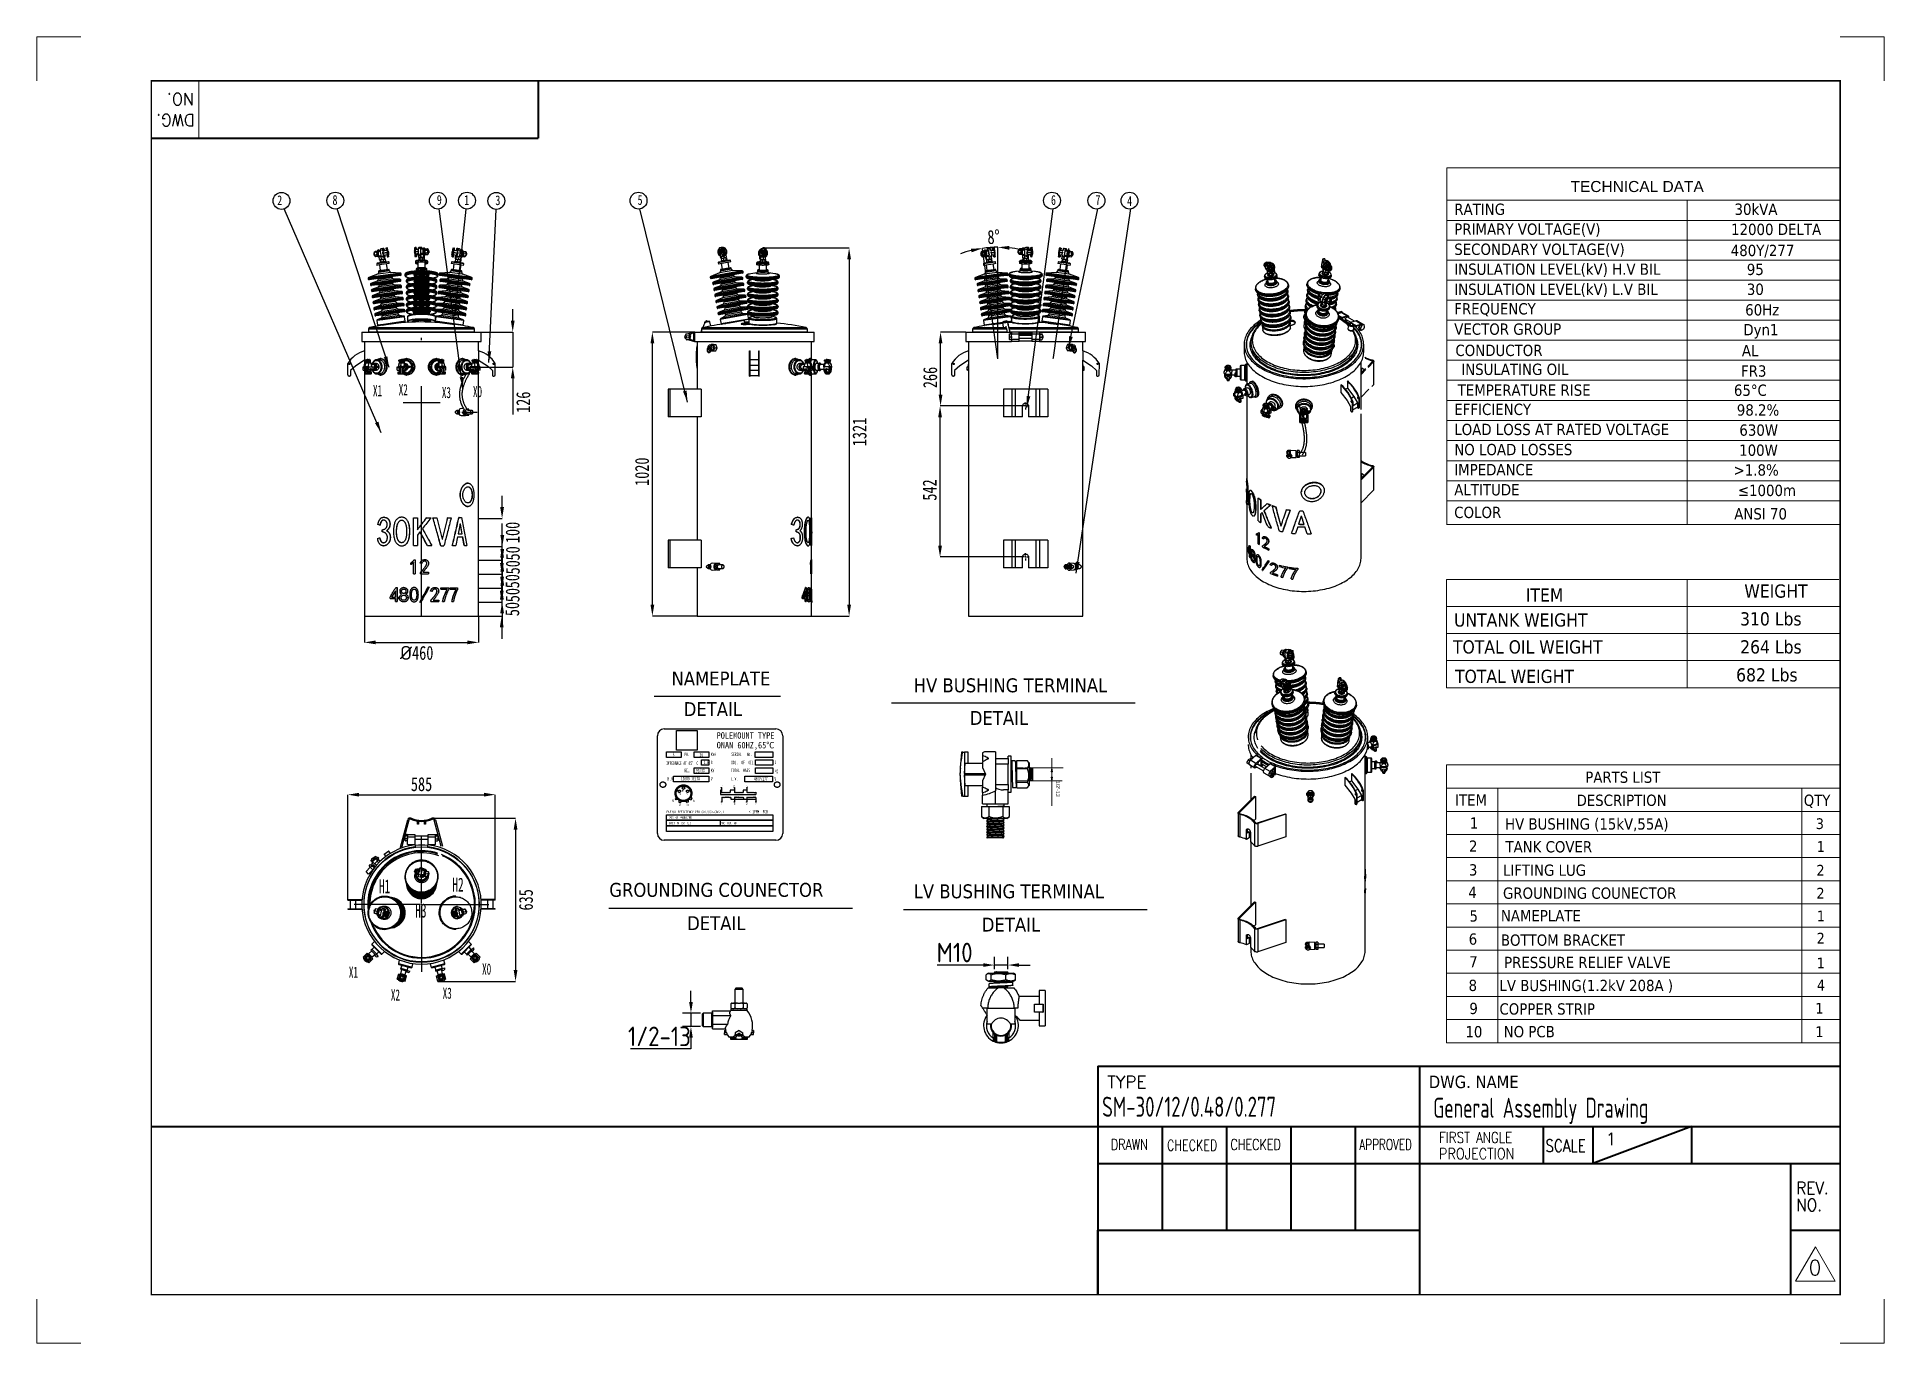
# Model space of a CAD drawing. Header units: millimetres. Extents: x 0 to 6631, y 0 to 4689.
import ezdxf
from ezdxf.enums import TextEntityAlignment as Align

# ---------------------------------------------------------------- set-up
doc = ezdxf.new("R2010")
doc.units = ezdxf.units.MM
doc.header["$LTSCALE"] = 13
for name, pattern in [('CENTER', [50.8, 31.75, -6.35, 6.35, -6.35]), ('CENTERX2', [101.6, 63.5, -12.7, 12.7, -12.7]), ('HIDDEN', [9.525, 6.35, -3.175])]:
    doc.linetypes.add(name, pattern=pattern)
doc.layers.get('0').update_dxf_attribs({"color": 1, "linetype": 'CENTER'})
for name, color, linetype in [('1', 4, 'Continuous'), ('2', 3, 'Continuous'), ('4', 2, 'HIDDEN'), ('6文字层', 3, 'Continuous'), ('中心符号线', 7, 'CENTERX2'), ('中心线', 1, 'CENTERX2'), ('临时轴', 1, 'CENTERX2'), ('几何体', 7, 'Continuous'), ('尺寸', 3, 'Continuous'), ('注释', 2, 'Continuous'), ('草图直线', 1, 'Continuous')]:
    doc.layers.add(name, color=color, linetype=linetype)
doc.layers.add('paper', color=254, linetype='Continuous', plot=False)
doc.layers.add('标注、文本', color=3, linetype='Continuous', lineweight=25)
doc.layers.add('铁心', color=3, linetype='Continuous', lineweight=0)
doc.styles.add('11', font='')
doc.styles.add('chinese', font='simhei.ttf')
doc.styles.add('PDF Arial', font='arial.ttf')
doc.styles.add('ROMANS', font='romans.shx', dxfattribs={"bigfont": 'whgtxt.shx'})
doc.styles.add('SLDTEXTSTYLE0', font='hyswlongfangsong.ttf')
doc.styles.get("Standard").update_dxf_attribs({"font": 'gbenor.shx', "bigfont": 'gbcbig.shx'})
doc.styles.add('Tahoma$001', font='tahoma.ttf', dxfattribs={"height": 2.159784})
doc.styles.add('Tahoma_txtstyle_28.93_0_0', font='tahoma.ttf')
doc.styles.add('Tahoma_txtstyle_30.40_0_0', font='tahoma.ttf')
doc.styles.add('Tahoma_txtstyle_30.51_0_0', font='tahoma.ttf')
doc.styles.add('仿宋体', font='')
doc.styles.get('11').set_extended_font_data('FangSong_GB2312')
doc.styles.get('仿宋体').set_extended_font_data('STFangsong')
doc.dimstyles.new('1-15', dxfattribs={"dimscale": 20, "dimtxt": 3.5, "dimasz": 2, "dimexe": 1.5, "dimexo": 0.5, "dimgap": 0.5, "dimtad": 1, "dimtoh": 1, "dimdec": 1, "dimdsep": 46, "dimtxsty": 'Standard', "dimcen": 2.5, "dimclrd": 3, "dimclre": 3, "dimclrt": 3, "dimadec": 0, "dimazin": 2, "dimtfac": 1, "dimtdec": 1, "dimtmove": 0, "dimatfit": 2, "dimfxl": 1, "dimarcsym": 0})
doc.dimstyles.new('SLDDIMSTYLE0', dxfattribs={"dimtxt": 50, "dimasz": 40.8, "dimexe": 0, "dimexo": 0.0625, "dimgap": 12.5, "dimtad": 2, "dimdec": 0, "dimrnd": 1e-09, "dimzin": 12, "dimdsep": 46, "dimtxsty": 'SLDTEXTSTYLE0', "dimsah": 1, "dimcen": 0.09, "dimadec": 0, "dimazin": 3, "dimtfac": 1, "dimtdec": 0, "dimtmove": 0, "dimatfit": 0, "dimfxl": 1, "dimfrac": 2, "dimtolj": 1, "dimtzin": 12, "dimarcsym": 0})
doc.dimstyles.new('SLDDIMSTYLE1', dxfattribs={"dimtxt": 50, "dimasz": 40.8, "dimexe": 0, "dimexo": 0.0625, "dimgap": 12.5, "dimtad": 2, "dimdec": 0, "dimrnd": 1e-09, "dimzin": 12, "dimdsep": 46, "dimtxsty": 'SLDTEXTSTYLE0', "dimsah": 1, "dimcen": 0.09, "dimadec": 0, "dimazin": 3, "dimtfac": 1, "dimtdec": 0, "dimtofl": 0, "dimtmove": 0, "dimatfit": 3, "dimfxl": 1, "dimfrac": 2, "dimtolj": 1, "dimtzin": 12, "dimarcsym": 0})
doc.dimstyles.new('SLDDIMSTYLE2', dxfattribs={"dimtxt": 0.18, "dimasz": 40.8, "dimexe": 0, "dimexo": 0.0625, "dimgap": 0, "dimtad": 0, "dimtih": 1, "dimtoh": 1, "dimdec": 0, "dimrnd": 1e-09, "dimzin": 0, "dimdsep": 46, "dimtxsty": 'Standard', "dimsah": 1, "dimcen": 0.09, "dimadec": 0, "dimazin": 0, "dimtfac": 40.8, "dimtdec": 0, "dimtofl": 0, "dimtmove": 0, "dimatfit": 3, "dimfxl": 1, "dimfrac": 2, "dimtolj": 1, "dimtzin": 0, "dimarcsym": 0})
picture_1 = doc.add_image_def('image1.jpg', size_in_pixel=(258, 247))

msp = doc.modelspace()

# ---------------------------------------------------------------- texts
at = {"layer": '1', "color": 4, "lineweight": 13}
for s, width, p in [('SM-30/12/0.48/0.277', 0.8, (3823.61, 812.38)), ('General Assembly Drawing', 0.76, (5012.29, 808.6))]:
    msp.add_text(s, height=72, dxfattribs=dict(at, width=width)).set_placement(p)
at = {"layer": '2', "lineweight": 13, "style": 'ROMANS'}
for s, p in [('NO.', (564.86, 4486.79)), ('DWG.', (566.38, 4411.17))]:
    msp.add_text(s, height=42.625, rotation=180, dxfattribs=at).set_placement(p)
at = {"layer": '2'}
for s, height, style, width, p in [('X1', 40, '仿宋体', 0.6, (1206.29, 3398.77)), ('X2', 40, '仿宋体', 0.6, (1298.77, 3402.58)), ('X3', 40, '仿宋体', 0.6, (1453.52, 3392.23)), ('X0', 40, '仿宋体', 0.6, (1565.22, 3395.75)), ('IMPEDANCE AT 85%%D', 12.6, '仿宋体', 0.6, (2258.85, 2075.58)), ('3', 12.6, '仿宋体', 0.6, (2282.34, 2106.83)), ('PH.', 12.6, '仿宋体', 0.6, (2324.19, 2106.95)), ('BIL', 12.6, '仿宋体', 0.6, (2324.19, 2049.35)), ('95/30', 12.6, '仿宋体', 0.6, (2366.13, 2049.02)), ('C', 12.6, '仿宋体', 0.6, (2367.51, 2075.48)), ('30', 12.6, '仿宋体', 0.6, (2378.29, 2105.4)), ('1.8', 12.6, '仿宋体', 0.6, (2393.24, 2078.31)), ('%%%', 12.6, '仿宋体', 0.6, (2419.15, 2078.74)), ('KVA', 12.6, '仿宋体', 0.6, (2419.15, 2106.95)), ('KV', 12.6, '仿宋体', 0.6, (2419.15, 2049.35)), ('VOL.  OF  OIL', 12.6, '仿宋体', 0.6, (2491.82, 2077.84)), ('TOTAL  MASS', 12.6, '仿宋体', 0.6, (2491.84, 2049.76)), ('SERIAL   No.', 12.6, '仿宋体', 0.6, (2492.63, 2107.36)), ('kg', 12.6, '仿宋体', 0.6, (2647.91, 2049.35)), ('L', 12.6, '仿宋体', 0.6, (2647.91, 2078.74)), ('H.V.', 12.6, '仿宋体', 0.6, (2263.67, 2018.89)), ('V', 12.6, '仿宋体', 0.6, (2419.15, 2019.77)), ('H1', 5.129, '仿宋体', 0.6, (2456.17, 1996.9)), ('L.V.', 12.6, '仿宋体', 0.6, (2492.14, 2018.57)), ('H2', 5.129, '仿宋体', 0.6, (2501.15, 1997.32)), ('H2', 5.129, '仿宋体', 0.6, (2546, 1997.48)), ('V', 12.6, '仿宋体', 0.6, (2647.62, 2019.45)), ('X1', 8.064, '仿宋体', 0.6, (2278.9, 1943.75)), ('H1', 8.064, '仿宋体', 0.6, (2302.95, 1967.37)), ('X2', 8.064, '仿宋体', 0.6, (2304.78, 1927.66)), ('H3', 8.064, '仿宋体', 0.6, (2315.6, 1978.94)), ('H2', 8.064, '仿宋体', 0.6, (2330.44, 1967.19)), ('X3', 8.064, '仿宋体', 0.6, (2332.2, 1927.73)), ('X0', 8.064, '仿宋体', 0.6, (2355.2, 1942.11)), ('X1', 5.129, '仿宋体', 0.6, (2456.3, 1932.79)), ('X2', 5.129, '仿宋体', 0.6, (2501.94, 1933.33)), ('X3', 5.129, '仿宋体', 0.6, (2545.4, 1932.9)), ('X0', 5.129, '仿宋体', 0.6, (2577.82, 1932.57)), ('ENERGY EFFICIENCY PER CAN/CSA-C802.1', 8.75, '11', 0.8, (2259.96, 1902.25)), ('DATE  OF  MANUFACTURE', 8.064, '仿宋体', 0.6, (2269.15, 1882.35)), ('BUILT  TO  CSA  C2.2', 8.064, '仿宋体', 0.6, (2269.64, 1862.25)), ('MFR.  REF.  NO.    ', 8.064, '仿宋体', 0.6, (2455.79, 1862.25)), ('< 1PPM  PCB', 12.6, '仿宋体', 0.6, (2555.61, 1901.49)), ('H1', 50, '仿宋体', 0.6, (1227.57, 1614.71)), ('H2', 50, '仿宋体', 0.6, (1491.07, 1620.76)), ('H3', 50, '仿宋体', 0.6, (1357.79, 1527.67)), ('X1', 40, '仿宋体', 0.6, (1119.71, 1311.41)), ('X0', 40, '仿宋体', 0.6, (1597.98, 1322.65)), ('X2', 40, '仿宋体', 0.6, (1270.56, 1229.66)), ('X3', 40, '仿宋体', 0.6, (1456.44, 1236.16))]:
    msp.add_text(s, height=height, dxfattribs=dict(at, style=style, width=width)).set_placement(p)
at = {"layer": '2', "color": 3, "true_color": 0x00ff00, "style": '仿宋体', "width": 0.6}
for s, p in [('12000 DELTA', (2311.92, 2019.77)), ('480Y/277', (2573.58, 2019.45))]:
    msp.add_text(s, height=12.6, dxfattribs=at).set_placement(p)
at = {"layer": '2', "lineweight": 13, "style": 'ROMANS'}
for s, height, p in [('TYPE', 44.402, (3841.9, 915.19)), ('1', 44.4, (5630.86, 710.7))]:
    msp.add_text(s, height=height, dxfattribs=at).set_placement(p)
for s, height, width, p in [('DRAWN', 39.073, 0.75, (3854.94, 693.13)), ('CHECKED', 39.073, 0.75, (4056.53, 690.65)), ('CHECKED', 39.073, 0.75, (4284.27, 693.13)), ('APPROVED', 39.073, 0.7, (4747.21, 693.13)), ('FIRST ANGLE', 39.0733, 0.8, (5033.2, 718.57)), ('SCALE', 44.402, 0.8, (5414.97, 686.37)), ('PROJECTION', 39.073, 0.86, (5033.2, 660.01)), ('REV.', 44.402, 0.9, (6315.34, 534.42)), ('NO.', 44.402, 0.9, (6315.34, 473.87))]:
    msp.add_text(s, height=height, dxfattribs=dict(at, width=width)).set_placement(p)
at = {"layer": '2', "color": 4, "lineweight": 13, "style": 'ROMANS'}
msp.add_text('0', height=53.28, dxfattribs=at).set_placement((6360.09, 243.84))
at = {"layer": '4', "color": 2, "true_color": 0xffff00, "style": 'chinese', "width": 0.85}
for s, p in [('POLEMOUNT TYPE ', (2439.84, 2169.5)), (' ONAN 60HZ,65℃', (2425.4, 2134.78))]:
    msp.add_text(s, height=23.2987, dxfattribs=at).set_placement(p)
at = {"layer": '注释', "insert": (871.29, 4120.11), "char_height": 35, "width": 4.1608, "attachment_point": 2, "style": 'SLDTEXTSTYLE0'}
msp.add_mtext('2', dxfattribs=at)
at = {"layer": '注释', "char_height": 35, "attachment_point": 2, "style": 'SLDTEXTSTYLE0'}
for s, insert in [('8', (1069.92, 4121.04)), ('9', (1444.36, 4121.04)), ('1', (1542.68, 4121.04)), ('3', (1654.55, 4120.11)), ('5', (2165.11, 4121.04)), ('6', (3649.04, 4121.04)), ('7', (3808.7, 4121.04)), ('4', (3922.47, 4117.43))]:
    msp.add_mtext(s, dxfattribs=dict(at, insert=insert))
at = {"layer": '铁心', "lineweight": 13}
for s, height, style, p in [('TECHNICAL DATA', 39.7655, 'PDF Arial', (5505.1, 4131.96)), ('RATING', 40.606, 'Tahoma$001', (5087.73, 4049.95)), ('30kVA', 40.606, 'Tahoma$001', (6093.78, 4049.95)), ('PRIMARY VOLTAGE(V)', 40.6063, 'Tahoma$001', (5087.73, 3978.47)), ('12000 DELTA', 40.6063, 'Tahoma$001', (6081.38, 3977.79)), ('SECONDARY VOLTAGE(V)', 40.6063, 'Tahoma$001', (5087.73, 3906.3)), ('480Y/277', 40.606, 'Tahoma$001', (6080.3, 3902.12)), ('INSULATION LEVEL(kV) H.V BIL', 40.6063, 'Tahoma$001', (5087.73, 3834.81)), ('95', 40.606, 'Tahoma$001', (6138.02, 3834.13)), ('INSULATION LEVEL(kV) L.V BIL', 40.6063, 'Tahoma$001', (5087.73, 3762.64)), ('30', 40.606, 'Tahoma$001', (6138.02, 3762.64)), ('FREQUENCY', 40.606, 'Tahoma$001', (5087.73, 3692.52)), ('60Hz', 40.606, 'Tahoma$001', (6132.19, 3688.85)), ('VECTOR GROUP', 40.6063, 'Tahoma$001', (5087.73, 3619.67)), ('Dyn1', 40.606, 'Tahoma$001', (6125.49, 3617.56)), ('CONDUCTOR', 40.606, 'Tahoma$001', (5091.91, 3543.4)), ('AL', 40.606, 'Tahoma$001', (6120.19, 3542.75)), ('FR3', 40.606, 'Tahoma$001', (6117.09, 3469.25)), ('EFFICIENCY', 40.606, 'Tahoma$001', (5087.73, 3331.68)), ('98.2%%%', 40.606, 'Tahoma$001', (6102.07, 3329.38)), ('LOAD LOSS AT RATED VOLTAGE', 40.6063, 'Tahoma$001', (5087.73, 3259.51)), ('630W', 40.606, 'Tahoma$001', (6111.17, 3257.21)), ('NO LOAD LOSSES', 40.6063, 'Tahoma$001', (5087.73, 3187.34)), ('100W', 40.606, 'Tahoma$001', (6110.48, 3185.04)), ('IMPEDANCE', 40.606, 'Tahoma$001', (5087.73, 3115.18)), ('>1.8%%%', 40.606, 'Tahoma$001', (6090.57, 3113.97)), ('ALTITUDE', 40.606, 'Tahoma$001', (5087.73, 3043.01)), ('≤1000m', 40.606, 'Tahoma$001', (6105.8, 3040.71)), ('COLOR', 40.606, 'Tahoma$001', (5087.67, 2961.75)), ('ANSI 70 ', 40.606, 'Tahoma$001', (6092.89, 2956.58)), ('ITEM', 47.513, 'Tahoma_txtstyle_30.51_0_0', (5344.8, 2661.72)), ('UNTANK WEIGHT', 47.5129, 'Tahoma_txtstyle_30.51_0_0', (5086.78, 2572.08)), ('310 Lbs', 47.513, 'Tahoma_txtstyle_30.51_0_0', (6113.69, 2576.05)), ('TOTAL OIL WEIGHT', 47.5129, 'Tahoma_txtstyle_30.51_0_0', (5083.08, 2475.33)), ('264 Lbs', 47.513, 'Tahoma_txtstyle_30.51_0_0', (6114, 2475.51)), ('NAMEPLATE', 50, 'Tahoma$001', (2277.91, 2360.72)), ('HV BUSHING TERMINAL', 50, 'Tahoma$001', (3147.16, 2336.23)), ('TOTAL WEIGHT', 47.5129, 'Tahoma_txtstyle_30.51_0_0', (5090.49, 2369.78)), ('682 Lbs', 47.513, 'Tahoma_txtstyle_30.51_0_0', (6099.48, 2375)), ('DETAIL', 50, 'Tahoma$001', (2321.68, 2250.78)), ('DETAIL', 50, 'Tahoma$001', (3348.66, 2219.1)), ('PARTS LIST', 40.487, 'Tahoma_txtstyle_30.40_0_0', (5558.13, 2011.14)), ('ITEM', 40.487, 'Tahoma_txtstyle_30.40_0_0', (5090.75, 1929.32)), ('DESCRIPTION', 40.487, 'Tahoma_txtstyle_30.40_0_0', (5526.79, 1928.29)), ('QTY', 40.309, 'Tahoma$001', (6342.46, 1928.47)), ('1', 40.49, 'Tahoma_txtstyle_30.40_0_0', (5143.69, 1846.47)), (' HV BUSHING (15kV,55A)', 40.487, 'Tahoma_txtstyle_30.40_0_0', (5255.16, 1843.42)), ('3', 38.52, 'Tahoma_txtstyle_28.93_0_0', (6385.77, 1845.27)), ('2', 40.49, 'Tahoma_txtstyle_30.40_0_0', (5140.6, 1763.62)), ('TANK COVER', 40.487, 'Tahoma_txtstyle_30.40_0_0', (5271.6, 1761.38)), ('1', 38.52, 'Tahoma$001', (6389.21, 1763.28)), ('3', 40.49, 'Tahoma_txtstyle_30.40_0_0', (5140.25, 1678.36)), ('LIFTING LUG', 40.487, 'Tahoma_txtstyle_30.40_0_0', (5262.77, 1677.44)), ('2', 38.52, 'Tahoma_txtstyle_28.93_0_0', (6388.05, 1678.25)), ('GROUNDING COUNECTOR', 50, 'Tahoma$001', (2054.53, 1601.92)), ('LV BUSHING TERMINAL', 50, 'Tahoma$001', (3147.16, 1596.73)), ('4', 40.49, 'Tahoma_txtstyle_30.40_0_0', (5138.53, 1598.26)), ('GROUNDING COUNECTOR', 40.487, 'Tahoma_txtstyle_30.40_0_0', (5262.77, 1594.93)), ('2', 38.52, 'Tahoma_txtstyle_28.93_0_0', (6388.05, 1595.75)), ('DETAIL', 50, 'Tahoma$001', (2334.11, 1482.43)), ('DETAIL', 50, 'Tahoma$001', (3391.78, 1477.23)), ('5', 40.49, 'Tahoma_txtstyle_30.40_0_0', (5142.43, 1513.01)), ('NAMEPLATE', 40.487, 'Tahoma_txtstyle_30.40_0_0', (5255.16, 1513.87)), ('1', 38.52, 'Tahoma_txtstyle_28.93_0_0', (6389.55, 1513.87)), ('6', 40.49, 'Tahoma_txtstyle_30.40_0_0', (5139.63, 1430.16)), ('BOTTOM BRACKET', 40.487, 'Tahoma_txtstyle_30.40_0_0', (5255.16, 1426.34)), ('2', 38.52, 'Tahoma_txtstyle_28.93_0_0', (6388.9, 1434.34)), ('7', 40.49, 'Tahoma_txtstyle_30.40_0_0', (5141.37, 1348.34)), ('PRESSURE RELIEF VALVE', 40.487, 'Tahoma_txtstyle_30.40_0_0', (5266.79, 1346.08)), ('1', 38.52, 'Tahoma_txtstyle_28.93_0_0', (6389.06, 1345.05)), ('8', 40.49, 'Tahoma_txtstyle_30.40_0_0', (5139.21, 1263.77)), ('LV BUSHING(1.2kV 208A )', 40.487, 'Tahoma_txtstyle_30.40_0_0', (5250.1, 1263.44)), ('4', 38.52, 'Tahoma_txtstyle_28.93_0_0', (6389.55, 1265.49)), ('9', 40.49, 'Tahoma_txtstyle_30.40_0_0', (5141.97, 1181.09)), ('COPPER STRIP', 40.487, 'Tahoma_txtstyle_30.40_0_0', (5250.1, 1179.21)), ('1', 38.52, 'Tahoma_txtstyle_28.93_0_0', (6383.9, 1182.64)), ('10', 40.487, 'Tahoma_txtstyle_30.40_0_0', (5127.88, 1097.55)), (' NO PCB', 40.487, 'Tahoma_txtstyle_30.40_0_0', (5250.1, 1097.74)), ('1', 38.52, 'Tahoma_txtstyle_28.93_0_0', (6383.9, 1098.41)), ('DWG. NAME', 44.861, 'Tahoma_txtstyle_30.40_0_0', (4996.34, 915.19))]:
    msp.add_text(s, height=height, dxfattribs=dict(at, style=style)).set_placement(p)
at = {"layer": '铁心', "lineweight": 13, "style": 'Tahoma$001'}
for s, p in [('INSULATING OIL', (5305.37, 3495.65)), ('TEMPERATURE RISE ', (5346.26, 3420.89))]:
    msp.add_text(s, height=40.6063, dxfattribs=at).set_placement(p, align=Align.MIDDLE)
msp.add_text('65%%DC', height=40.606, dxfattribs=at).set_placement((6091.62, 3420.6), align=Align.MIDDLE_LEFT)
at = {"layer": '铁心', "lineweight": 13, "insert": (6129.08, 2723.38), "char_height": 47.513, "width": 562.5922, "attachment_point": 1, "style": 'Tahoma_txtstyle_30.51_0_0'}
msp.add_mtext('WEIGHT', dxfattribs=at)
at = {"layer": '铁心', "lineweight": 13, "insert": (3671.73, 2023.26), "char_height": 13.6057, "attachment_point": 1, "rotation": 270}
msp.add_mtext("{\\fCenturyGothic|b0|i0|c0; 1/2'-13 }", dxfattribs=at)

# ---------------------------------------------------------------- blocks, each defined once
blk = doc.blocks.new('*D7')
at = {"layer": 'Defpoints', "color": 0, "transparency": 16777216}
for p in [(2347.7, 1136), (2391.5, 1184.4), (2391.5, 1136)]:
    blk.add_point(p, dxfattribs=at)
at = {"layer": '标注、文本', "color": 3, "lineweight": -2, "transparency": 16777216}
for p, q in [((2347.7, 1224.4), (2347.7, 1264.4)), ((2381.5, 1184.4), (2317.7, 1184.4)), ((2381.5, 1136), (2317.7, 1136)), ((2347.7, 1184.4), (2347.7, 1136)), ((2347.7, 1096), (2347.7, 1056)), ((2347.7, 1056), (2131.1, 1056))]:
    blk.add_line(p, q, dxfattribs=at)
at = {"layer": '标注、文本', "color": 3, "transparency": 16777216}
for points in [[(2341.1, 1224.4), (2354.4, 1224.4), (2347.7, 1184.4)], [(2341.1, 1096), (2354.4, 1096), (2347.7, 1136)]]:
    blk.add_solid(points, dxfattribs=at)
at = {"layer": '标注、文本', "color": 3, "transparency": 16777216, "insert": (2234.4, 1101), "char_height": 70, "width": 108.503, "attachment_point": 5}
blk.add_mtext('1/2-13', dxfattribs=at)
blk = doc.blocks.new('*D8')
at = {"layer": 'Defpoints', "color": 0, "transparency": 16777216}
for p in [(3436.8, 1357), (3436.8, 1332.3), (3485.4, 1332.3)]:
    blk.add_point(p, dxfattribs=at)
at = {"layer": '标注、文本', "color": 3, "lineweight": -2, "transparency": 16777216}
for p, q in [((3396.8, 1357), (3231.8, 1357)), ((3436.8, 1342.3), (3436.8, 1387)), ((3485.4, 1357), (3436.8, 1357)), ((3485.4, 1342.3), (3485.4, 1387)), ((3525.4, 1357), (3565.4, 1357))]:
    blk.add_line(p, q, dxfattribs=at)
at = {"layer": '标注、文本', "color": 3, "transparency": 16777216}
for points in [[(3396.8, 1363.6), (3396.8, 1350.3), (3436.8, 1357)], [(3525.4, 1363.6), (3525.4, 1350.3), (3485.4, 1357)]]:
    blk.add_solid(points, dxfattribs=at)
at = {"layer": '标注、文本', "color": 3, "transparency": 16777216, "insert": (3294.3, 1402), "char_height": 70, "attachment_point": 5}
blk.add_mtext('M10', dxfattribs=at)
blk = doc.blocks.new('*D9')
at = {"layer": 'Defpoints', "color": 0, "transparency": 16777216}
for p in [(1595.1, 3629.5), (1708, 3629.5), (1547.6, 3503.6)]:
    blk.add_point(p, dxfattribs=at)
at = {"layer": '尺寸', "color": 0, "lineweight": -2, "transparency": 16777216}
for p, q in [((1708, 3670.3), (1708, 3711.1)), ((1595.2, 3629.5), (1708, 3629.5)), ((1708, 3629.5), (1708, 3503.6)), ((1547.7, 3503.6), (1708, 3503.6)), ((1708, 3462.8), (1708, 3332.9))]:
    blk.add_line(p, q, dxfattribs=at)
at = {"layer": '尺寸', "color": 0, "transparency": 16777216}
for points in [[(1701.2, 3670.3), (1714.8, 3670.3), (1708, 3629.5)], [(1701.2, 3462.8), (1714.8, 3462.8), (1708, 3503.6)]]:
    blk.add_solid(points, dxfattribs=at)
at = {"layer": '尺寸', "color": 0, "transparency": 16777216, "insert": (1720.5, 3377.4), "char_height": 50, "attachment_point": 2, "rotation": 90, "style": 'SLDTEXTSTYLE0'}
blk.add_mtext('\\A1;126', dxfattribs=at)
blk = doc.blocks.new('*D10')
at = {"layer": 'Defpoints', "color": 0, "transparency": 16777216}
for p in [(1651.6, 2660), (1668.5, 2660), (1651.6, 2610)]:
    blk.add_point(p, dxfattribs=at)
at = {"layer": '尺寸', "color": 0, "lineweight": -2, "transparency": 16777216}
for p, q in [((1668.5, 2700.8), (1668.5, 2741.6)), ((1651.6, 2660), (1668.5, 2660)), ((1651.6, 2610), (1668.5, 2610)), ((1668.5, 2569.2), (1668.5, 2528.4))]:
    blk.add_line(p, q, dxfattribs=at)
at = {"layer": '尺寸', "color": 0, "transparency": 16777216}
for points in [[(1661.7, 2700.8), (1675.3, 2700.8), (1668.5, 2660)], [(1661.7, 2569.2), (1675.3, 2569.2), (1668.5, 2610)]]:
    blk.add_solid(points, dxfattribs=at)
at = {"layer": '尺寸', "color": 0, "transparency": 16777216, "insert": (1681, 2635), "char_height": 50, "attachment_point": 2, "rotation": 90, "style": 'SLDTEXTSTYLE0'}
blk.add_mtext('\\A1;50', dxfattribs=at)
blk = doc.blocks.new('*D11')
at = {"layer": 'Defpoints', "color": 0, "transparency": 16777216}
for p in [(1651.6, 2710), (1651.6, 2660), (1669.8, 2710)]:
    blk.add_point(p, dxfattribs=at)
at = {"layer": '尺寸', "color": 0, "lineweight": -2, "transparency": 16777216}
for p, q in [((1669.8, 2750.8), (1669.8, 2791.6)), ((1651.6, 2710), (1669.8, 2710)), ((1651.6, 2660), (1669.8, 2660)), ((1669.8, 2619.2), (1669.8, 2578.4))]:
    blk.add_line(p, q, dxfattribs=at)
at = {"layer": '尺寸', "color": 0, "transparency": 16777216}
for points in [[(1663, 2750.8), (1676.6, 2750.8), (1669.8, 2710)], [(1663, 2619.2), (1676.6, 2619.2), (1669.8, 2660)]]:
    blk.add_solid(points, dxfattribs=at)
at = {"layer": '尺寸', "color": 0, "transparency": 16777216, "insert": (1682.3, 2685), "char_height": 50, "attachment_point": 2, "rotation": 90, "style": 'SLDTEXTSTYLE0'}
blk.add_mtext('\\A1;50', dxfattribs=at)
blk = doc.blocks.new('*D12')
at = {"layer": 'Defpoints', "color": 0, "transparency": 16777216}
for p in [(1651.6, 2760), (1669, 2760), (1651.6, 2710)]:
    blk.add_point(p, dxfattribs=at)
at = {"layer": '尺寸', "color": 0, "lineweight": -2, "transparency": 16777216}
for p, q in [((1669, 2800.8), (1669, 2841.6)), ((1651.6, 2760), (1669, 2760)), ((1651.6, 2710), (1669, 2710)), ((1669, 2669.2), (1669, 2628.4))]:
    blk.add_line(p, q, dxfattribs=at)
at = {"layer": '尺寸', "color": 0, "transparency": 16777216}
for points in [[(1662.2, 2800.8), (1675.8, 2800.8), (1669, 2760)], [(1662.2, 2669.2), (1675.8, 2669.2), (1669, 2710)]]:
    blk.add_solid(points, dxfattribs=at)
at = {"layer": '尺寸', "color": 0, "transparency": 16777216, "insert": (1681.5, 2735), "char_height": 50, "attachment_point": 2, "rotation": 90, "style": 'SLDTEXTSTYLE0'}
blk.add_mtext('\\A1;50', dxfattribs=at)
blk = doc.blocks.new('*D13')
at = {"layer": 'Defpoints', "color": 0, "transparency": 16777216}
for p in [(1651.6, 2810), (1670.5, 2810), (1651.6, 2760)]:
    blk.add_point(p, dxfattribs=at)
at = {"layer": '尺寸', "color": 0, "lineweight": -2, "transparency": 16777216}
for p, q in [((1670.5, 2850.8), (1670.5, 2891.6)), ((1651.6, 2810), (1670.5, 2810)), ((1651.6, 2760), (1670.5, 2760)), ((1670.5, 2719.2), (1670.5, 2678.4))]:
    blk.add_line(p, q, dxfattribs=at)
at = {"layer": '尺寸', "color": 0, "transparency": 16777216}
for points in [[(1663.7, 2850.8), (1677.3, 2850.8), (1670.5, 2810)], [(1663.7, 2719.2), (1677.3, 2719.2), (1670.5, 2760)]]:
    blk.add_solid(points, dxfattribs=at)
at = {"layer": '尺寸', "color": 0, "transparency": 16777216, "insert": (1683, 2785), "char_height": 50, "attachment_point": 2, "rotation": 90, "style": 'SLDTEXTSTYLE0'}
blk.add_mtext('\\A1;50', dxfattribs=at)
blk = doc.blocks.new('*D14')
at = {"layer": 'Defpoints', "color": 0, "transparency": 16777216}
for p in [(1651.6, 2860), (1670.5, 2860), (1651.6, 2810)]:
    blk.add_point(p, dxfattribs=at)
at = {"layer": '尺寸', "color": 0, "lineweight": -2, "transparency": 16777216}
for p, q in [((1670.5, 2900.8), (1670.5, 2941.6)), ((1651.6, 2860), (1670.5, 2860)), ((1651.6, 2810), (1670.5, 2810)), ((1670.5, 2769.2), (1670.5, 2728.4))]:
    blk.add_line(p, q, dxfattribs=at)
at = {"layer": '尺寸', "color": 0, "transparency": 16777216}
for points in [[(1663.7, 2900.8), (1677.3, 2900.8), (1670.5, 2860)], [(1663.7, 2769.2), (1677.3, 2769.2), (1670.5, 2810)]]:
    blk.add_solid(points, dxfattribs=at)
at = {"layer": '尺寸', "color": 0, "transparency": 16777216, "insert": (1683, 2835), "char_height": 50, "attachment_point": 2, "rotation": 90, "style": 'SLDTEXTSTYLE0'}
blk.add_mtext('\\A1;50', dxfattribs=at)
blk = doc.blocks.new('*D15')
at = {"layer": 'Defpoints', "color": 0, "transparency": 16777216}
for p in [(1651.6, 2960), (1669.8, 2960), (1651.6, 2860)]:
    blk.add_point(p, dxfattribs=at)
at = {"layer": '尺寸', "color": 0, "lineweight": -2, "transparency": 16777216}
for p, q in [((1669.8, 3000.8), (1669.8, 3041.6)), ((1651.6, 2960), (1669.8, 2960)), ((1651.6, 2860), (1669.8, 2860)), ((1669.8, 2819.2), (1669.8, 2778.4))]:
    blk.add_line(p, q, dxfattribs=at)
at = {"layer": '尺寸', "color": 0, "transparency": 16777216}
for points in [[(1663, 3000.8), (1676.6, 3000.8), (1669.8, 2960)], [(1663, 2819.2), (1676.6, 2819.2), (1669.8, 2860)]]:
    blk.add_solid(points, dxfattribs=at)
at = {"layer": '尺寸', "color": 0, "transparency": 16777216, "insert": (1682.3, 2910), "char_height": 50, "attachment_point": 2, "rotation": 90, "style": 'SLDTEXTSTYLE0'}
blk.add_mtext('\\A1;100', dxfattribs=at)
blk = doc.blocks.new('*D16')
at = {"layer": 'Defpoints', "color": 0, "transparency": 16777216}
for p in [(1175.6, 2610), (1585.6, 2610), (1585.6, 2515.3)]:
    blk.add_point(p, dxfattribs=at)
at = {"layer": '尺寸', "color": 0, "lineweight": -2, "transparency": 16777216}
for p, q in [((1175.6, 2610), (1175.6, 2515.3)), ((1585.6, 2610), (1585.6, 2515.3)), ((1216.4, 2515.3), (1544.8, 2515.3))]:
    blk.add_line(p, q, dxfattribs=at)
at = {"layer": '尺寸', "color": 0, "transparency": 16777216}
for points in [[(1216.4, 2522.1), (1216.4, 2508.5), (1175.6, 2515.3)], [(1544.8, 2522.1), (1544.8, 2508.5), (1585.6, 2515.3)]]:
    blk.add_solid(points, dxfattribs=at)
at = {"layer": '尺寸', "color": 0, "transparency": 16777216, "insert": (1363.2, 2502.8), "char_height": 50, "attachment_point": 2, "style": 'SLDTEXTSTYLE0'}
blk.add_mtext('\\A1;{\\fISOCPEUR|b0|i0|c0|p34;%%C}460', dxfattribs=at)
blk = doc.blocks.new('SW_CENTERMARKSYMBOL_0')
at = {"layer": '中心符号线', "color": 0}
for p, q in [((0, 5), (0, 242)), ((-5, 0), (-242, 0)), ((0, 0), (-2.5, 0)), ((0, 0), (0, 2.5)), ((0, 0), (0, -2.5)), ((0, 0), (2.5, 0)), ((5, 0), (242, 0)), ((0, -5), (0, -242))]:
    blk.add_line(p, q, dxfattribs=at)
blk = doc.blocks.new('*D17')
at = {"layer": 'Defpoints', "color": 0, "transparency": 16777216}
for p in [(2209.3, 3629.5), (2362.2, 3629.5), (2370.5, 2610)]:
    blk.add_point(p, dxfattribs=at)
at = {"layer": '尺寸', "color": 0, "lineweight": -2, "transparency": 16777216}
for p, q in [((2362.2, 3629.5), (2209.3, 3629.5)), ((2209.3, 2650.8), (2209.3, 3588.7)), ((2370.5, 2610), (2209.3, 2610))]:
    blk.add_line(p, q, dxfattribs=at)
at = {"layer": '尺寸', "color": 0, "transparency": 16777216}
for points in [[(2202.5, 3588.7), (2216.1, 3588.7), (2209.3, 3629.5)], [(2202.5, 2650.8), (2216.1, 2650.8), (2209.3, 2610)]]:
    blk.add_solid(points, dxfattribs=at)
at = {"layer": '尺寸', "color": 0, "transparency": 16777216, "insert": (2146.8, 3128), "char_height": 50, "attachment_point": 2, "rotation": 90, "style": 'SLDTEXTSTYLE0'}
blk.add_mtext('\\A1;1020', dxfattribs=at)
blk = doc.blocks.new('*D18')
at = {"layer": 'Defpoints', "color": 0, "transparency": 16777216}
for p in [(3395.5, 3918.7), (3412.5, 3932), (3449.7, 3906.8), (3449.7, 3533.2), (3449.7, 3533.2)]:
    blk.add_point(p, dxfattribs=at)
at = {"layer": '尺寸', "color": 0, "lineweight": -2, "transparency": 16777216}
for p, q in [((3395.5, 3918.8), (3394, 3929.9)), ((3449.7, 3906.9), (3449.7, 3933.8))]:
    blk.add_line(p, q, dxfattribs=at)
for start, end in [(103.83773, 109.67547), (90, 98), (78.32453, 84.16227)]:
    blk.add_arc((3449.7, 3533.2), 400.6, start, end, dxfattribs=at)
at = {"layer": '尺寸', "color": 0, "transparency": 16777216}
for points in [[(3352.6, 3928.8), (3355.2, 3915.5), (3394, 3929.9)], [(3490.1, 3924.9), (3490.8, 3938.5), (3449.7, 3933.8)]]:
    blk.add_solid(points, dxfattribs=at)
at = {"layer": '尺寸', "color": 0, "transparency": 16777216, "insert": (3410.8, 3995), "char_height": 50, "attachment_point": 1, "rotation": 2.53045, "style": 'SLDTEXTSTYLE0'}
blk.add_mtext('\\A1;8°', dxfattribs=at)
blk = doc.blocks.new('*D19')
at = {"layer": 'Defpoints', "color": 0, "transparency": 16777216}
for p in [(3243.7, 3629.5), (3334.4, 3629.5), (3548.9, 3364)]:
    blk.add_point(p, dxfattribs=at)
at = {"layer": '尺寸', "color": 0, "lineweight": -2, "transparency": 16777216}
for p, q in [((3334.4, 3629.5), (3243.7, 3629.5)), ((3243.7, 3404.8), (3243.7, 3588.7)), ((3548.9, 3364), (3243.7, 3364))]:
    blk.add_line(p, q, dxfattribs=at)
at = {"layer": '尺寸', "color": 0, "transparency": 16777216}
for points in [[(3236.9, 3588.7), (3250.5, 3588.7), (3243.7, 3629.5)], [(3236.9, 3404.8), (3250.5, 3404.8), (3243.7, 3364)]]:
    blk.add_solid(points, dxfattribs=at)
at = {"layer": '尺寸', "color": 0, "transparency": 16777216, "insert": (3181.2, 3466.3), "char_height": 50, "attachment_point": 2, "rotation": 90, "style": 'SLDTEXTSTYLE0'}
blk.add_mtext('\\A1;266', dxfattribs=at)
blk = doc.blocks.new('*D20')
at = {"layer": 'Defpoints', "color": 0, "transparency": 16777216}
for p in [(3241.9, 3364), (3548.9, 3364), (3535.9, 2822)]:
    blk.add_point(p, dxfattribs=at)
at = {"layer": '尺寸', "color": 0, "lineweight": -2, "transparency": 16777216}
for p, q in [((3548.9, 3364), (3241.9, 3364)), ((3241.9, 2862.8), (3241.9, 3323.2)), ((3535.9, 2822), (3241.9, 2822))]:
    blk.add_line(p, q, dxfattribs=at)
at = {"layer": '尺寸', "color": 0, "transparency": 16777216}
for points in [[(3235.1, 3323.2), (3248.7, 3323.2), (3241.9, 3364)], [(3235.1, 2862.8), (3248.7, 2862.8), (3241.9, 2822)]]:
    blk.add_solid(points, dxfattribs=at)
at = {"layer": '尺寸', "color": 0, "transparency": 16777216, "insert": (3179.4, 3062.3), "char_height": 50, "attachment_point": 2, "rotation": 90, "style": 'SLDTEXTSTYLE0'}
blk.add_mtext('\\A1;542', dxfattribs=at)
blk = doc.blocks.new('SW_CENTERMARKSYMBOL_1')
at = {"layer": '中心符号线', "color": 0}
for p, q in [((-5, 0), (-13, 0)), ((0, 0), (-2.5, 0)), ((0, 5), (0, 13)), ((0, 0), (0, 2.5)), ((0, 0), (0, -2.5)), ((0, 0), (2.5, 0)), ((5, 0), (13, 0)), ((0, -5), (0, -13))]:
    blk.add_line(p, q, dxfattribs=at)
blk = doc.blocks.new('SW_CENTERMARKSYMBOL_2')
at = {"layer": '中心符号线', "color": 0}
for p, q in [((-5, 0), (-13, 0)), ((0, 0), (-2.5, 0)), ((0, 5), (0, 13)), ((0, 0), (0, 2.5)), ((0, 0), (0, -2.5)), ((0, 0), (2.5, 0)), ((5, 0), (13, 0)), ((0, -5), (0, -13))]:
    blk.add_line(p, q, dxfattribs=at)
blk = doc.blocks.new('*D21')
at = {"layer": 'Defpoints', "color": 0, "transparency": 16777216}
for p in [(1645.4, 1968.6), (1115.8, 1590.2), (1645.4, 1590.2)]:
    blk.add_point(p, dxfattribs=at)
at = {"layer": '尺寸', "color": 0, "lineweight": -2, "transparency": 16777216}
for p, q in [((1115.8, 1590.3), (1115.8, 1968.6)), ((1156.6, 1968.6), (1604.6, 1968.6)), ((1645.4, 1590.3), (1645.4, 1968.6))]:
    blk.add_line(p, q, dxfattribs=at)
at = {"layer": '尺寸', "color": 0, "transparency": 16777216}
for points in [[(1156.6, 1975.4), (1156.6, 1961.8), (1115.8, 1968.6)], [(1604.6, 1975.4), (1604.6, 1961.8), (1645.4, 1968.6)]]:
    blk.add_solid(points, dxfattribs=at)
at = {"layer": '尺寸', "color": 0, "transparency": 16777216, "insert": (1380.6, 2006.1), "char_height": 50, "attachment_point": 5, "style": 'SLDTEXTSTYLE0'}
blk.add_mtext('\\A1;585', dxfattribs=at)
blk = doc.blocks.new('*D22')
at = {"layer": 'Defpoints', "color": 0, "transparency": 16777216}
for p in [(1425.4, 1883.8), (1439.4, 1298.4), (1718.1, 1298.4)]:
    blk.add_point(p, dxfattribs=at)
at = {"layer": '尺寸', "color": 0, "lineweight": -2, "transparency": 16777216}
for p, q in [((1425.5, 1883.8), (1718.1, 1883.8)), ((1718.1, 1843), (1718.1, 1339.2)), ((1439.4, 1298.4), (1718.1, 1298.4))]:
    blk.add_line(p, q, dxfattribs=at)
at = {"layer": '尺寸', "color": 0, "transparency": 16777216}
for points in [[(1711.3, 1843), (1724.9, 1843), (1718.1, 1883.8)], [(1711.3, 1339.2), (1724.9, 1339.2), (1718.1, 1298.4)]]:
    blk.add_solid(points, dxfattribs=at)
at = {"layer": '尺寸', "color": 0, "transparency": 16777216, "insert": (1755.6, 1591.1), "char_height": 50, "attachment_point": 5, "rotation": 90, "style": 'SLDTEXTSTYLE0'}
blk.add_mtext('\\A1;635', dxfattribs=at)
blk = doc.blocks.new('*D23')
at = {"layer": 'Defpoints', "color": 0, "transparency": 16777216}
for p in [(2605.6, 3931.2), (2575.5, 2610), (2915.5, 2610)]:
    blk.add_point(p, dxfattribs=at)
at = {"layer": '尺寸', "color": 0, "lineweight": -2, "transparency": 16777216}
for p, q in [((2605.7, 3931.2), (2915.5, 3931.2)), ((2915.5, 3890.4), (2915.5, 2650.8)), ((2575.6, 2610), (2915.5, 2610))]:
    blk.add_line(p, q, dxfattribs=at)
at = {"layer": '尺寸', "color": 0, "transparency": 16777216}
for points in [[(2908.7, 3890.4), (2922.3, 3890.4), (2915.5, 3931.2)], [(2908.7, 2650.8), (2922.3, 2650.8), (2915.5, 2610)]]:
    blk.add_solid(points, dxfattribs=at)
at = {"layer": '尺寸', "color": 0, "transparency": 16777216, "insert": (2953, 3270.6), "char_height": 50, "attachment_point": 5, "rotation": 90, "style": 'SLDTEXTSTYLE0'}
blk.add_mtext('\\A1;1321', dxfattribs=at)

# ---------------------------------------------------------------- dimensions: what is measured, and where the dimension line sits
at = {"layer": '尺寸'}
dim = msp.add_angular_dim_2l(base=(3412.49, 3932.05), line1=((3449.72, 3906.8), (3449.72, 3533.17)), line2=((3395.53, 3918.74), (3449.72, 3533.17)), dimstyle='SLDDIMSTYLE0', override={"dimtol": 0, "dimlim": 0, "dimtp": 0, "dimtm": 0, "dimtfac": 40.8, "dimtdec": 0, "dimtolj": 1, "dimtzin": 0}, dxfattribs=at)
dim.commit()
dim.dimension.update_dxf_attribs({"geometry": '*D18', "text_midpoint": (3432.03, 3933.39), "dimtype": 162})
dim = msp.add_linear_dim(base=(2915.51, 2610.03), p1=(2605.65, 3931.18), p2=(2575.53, 2610.03), angle=90, dimstyle='SLDDIMSTYLE0', dxfattribs=at)
dim.commit()
dim.dimension.update_dxf_attribs({"geometry": '*D23', "text_midpoint": (2953.01, 3270.6)})
for base, p1, p2, dimstyle, picture, middle in [((1707.95, 3629.53), (1547.62, 3503.65), (1595.15, 3629.53), 'SLDDIMSTYLE0', '*D9', (1707.95, 3377.45)), ((2209.3446989, 3629.52619328), (2370.52929942, 2610.02619328), (2362.2126334, 3629.52619328), 'SLDDIMSTYLE0', '*D17', (2209.3446989, 3128.02070925)), ((3243.68881757, 3629.52619328), (3548.94509041, 3364.02619328), (3334.44509041, 3629.52619328), 'SLDDIMSTYLE0', '*D19', (3243.68881757, 3466.30762779)), ((3241.92, 3364.03), (3535.95, 2822.03), (3548.95, 3364.03), 'SLDDIMSTYLE0', '*D20', (3241.92, 3062.27)), ((1669.79, 2960.03), (1651.58, 2860.03), (1651.58, 2960.03), 'SLDDIMSTYLE1', '*D15', (1669.79, 2910.03)), ((1670.53, 2860.03), (1651.58, 2810.03), (1651.58, 2860.03), 'SLDDIMSTYLE1', '*D14', (1670.53, 2835.03)), ((1670.53, 2810.03), (1651.58, 2760.03), (1651.58, 2810.03), 'SLDDIMSTYLE1', '*D13', (1670.53, 2785.03)), ((1669.05, 2760.03), (1651.58, 2710.03), (1651.58, 2760.03), 'SLDDIMSTYLE1', '*D12', (1669.05, 2735.03)), ((1669.79, 2710.03), (1651.58, 2660.03), (1651.58, 2710.03), 'SLDDIMSTYLE1', '*D11', (1669.79, 2685.03)), ((1668.5, 2660.03), (1651.58, 2610.03), (1651.58, 2660.03), 'SLDDIMSTYLE1', '*D10', (1668.5, 2635.03))]:
    dim = msp.add_linear_dim(base=base, p1=p1, p2=p2, angle=90, dimstyle=dimstyle, dxfattribs=at)
    dim.commit()
    dim.dimension.update_dxf_attribs({"geometry": picture, "text_midpoint": middle, "dimtype": 160})
dim = msp.add_linear_dim(base=(1585.65, 2515.28), p1=(1175.65, 2610.03), p2=(1585.65, 2610.03), text='{\\fISOCPEUR|b0|i0|c0|p34;%%C}460', dimstyle='SLDDIMSTYLE0', override={"dimpost": ''}, dxfattribs=at)
dim.commit()
dim.dimension.update_dxf_attribs({"geometry": '*D16', "text_midpoint": (1363.25, 2515.28), "dimtype": 160})
dim = msp.add_linear_dim(base=(1645.45, 1968.59), p1=(1115.85, 1590.21), p2=(1645.45, 1590.21), text='585', dimstyle='SLDDIMSTYLE0', override={"dimpost": ''}, dxfattribs=at)
dim.commit()
dim.dimension.update_dxf_attribs({"geometry": '*D21', "text_midpoint": (1380.65, 2006.09)})
dim = msp.add_linear_dim(base=(1718.11, 1298.41), p1=(1425.41, 1883.83), p2=(1439.36, 1298.41), angle=90, text='635', dimstyle='SLDDIMSTYLE0', override={"dimpost": ''}, dxfattribs=at)
dim.commit()
dim.dimension.update_dxf_attribs({"geometry": '*D22', "text_midpoint": (1755.61, 1591.12)})
at = {"layer": '标注、文本'}
dim = msp.add_linear_dim(base=(3436.83, 1356.98), p1=(3485.36, 1332.33), p2=(3436.83, 1332.33), text='M10', dimstyle='1-15', dxfattribs=at)
dim.commit()
dim.dimension.update_dxf_attribs({"geometry": '*D8', "text_midpoint": (3294.3, 1401.98)})
dim = msp.add_aligned_dim(p1=(2391.47, 1184.43), p2=(2391.47, 1135.99), distance=-43.75, text='1/2-13', dimstyle='1-15', dxfattribs=at)
dim.commit()
dim.dimension.update_dxf_attribs({"geometry": '*D7', "text_midpoint": (2234.43, 1100.99)})

# ---------------------------------------------------------------- hatches: boundary and pattern name
at = {"layer": '铁心', "lineweight": 13}
h = msp.add_hatch(color=256, dxfattribs=at)
h.dxf.hatch_style = 2
h.paths.add_polyline_path([(3643.02, 2064.98), (3640.98, 2050.64), (3645.59, 2050.64)])
h = msp.add_hatch(color=256, dxfattribs=at)
h.dxf.hatch_style = 2
h.paths.add_polyline_path([(3643.02, 2016.99), (3640.98, 2031.33), (3645.59, 2031.33)])

# ---------------------------------------------------------------- linework, layer by layer
for p, q in [((2294.26, 1960.12), (2290.75, 1954.15)), ((2290.75, 1954.15), (2293.81, 1950.17)), ((2300.47, 1951.92), (2293.81, 1950.17)), ((2304.69, 1948.64), (2304.64, 1941.72)), ((2304.64, 1941.72), (2309.27, 1939.8)), ((2314.17, 1944.65), (2309.27, 1939.8)), ((2328.13, 1944.77), (2333.11, 1940.01)), ((2337.71, 1942.01), (2333.11, 1940.01)), ((2337.54, 1948.93), (2337.71, 1942.01)), ((2341.7, 1952.28), (2348.4, 1950.65)), ((2347.77, 1960.59), (2351.38, 1954.68)), ((2351.38, 1954.68), (2348.4, 1950.65)), ((2452.12, 1876.65), (2452.12, 1856.55))]:
    msp.add_line(p, q)
for points in [[(2259.71, 2122.4), (2312.89, 2122.4), (2312.89, 2102.3), (2259.71, 2102.3)], [(2359.24, 2122.4), (2412.42, 2122.4), (2412.42, 2102.3), (2359.24, 2102.3)], [(2578.63, 2122.4), (2641.18, 2122.4), (2641.18, 2102.3), (2578.63, 2102.3)], [(2359.24, 2064.8), (2412.42, 2064.8), (2412.42, 2044.7), (2359.24, 2044.7)], [(2385.17, 2094.19), (2412.42, 2094.19), (2412.42, 2074.09), (2385.17, 2074.09)], [(2578.83, 2094.19), (2641.18, 2094.19), (2641.18, 2074.09), (2578.83, 2074.09)], [(2578.83, 2064.8), (2641.18, 2064.8), (2641.18, 2044.7), (2578.83, 2044.7)], [(2285.25, 2035.22), (2412.42, 2035.22), (2412.42, 2015.12), (2285.25, 2015.12)], [(2540.87, 2034.9), (2640.89, 2034.9), (2640.89, 2014.8), (2540.87, 2014.8)], [(2259.71, 1896.75), (2641.18, 1896.75), (2641.18, 1876.65), (2259.71, 1876.65)], [(2259.71, 1876.65), (2641.18, 1876.65), (2641.18, 1856.55), (2259.71, 1856.55)], [(2259.71, 1856.55), (2641.18, 1856.55), (2641.18, 1836.45), (2259.71, 1836.45)]]:
    msp.add_lwpolyline(points, close=True)
for centre, radius in [((2320.9, 1973.85), 29.97), ((2320.9, 1973.85), 26.29), ((2320.9, 1992.8), 4.31), ((2306.06, 1981.05), 4.31), ((2335.73, 1981.05), 4.31)]:
    msp.add_circle(centre, radius)
at = {"layer": '1', "color": 0, "lineweight": 40}
for p, q in [((1799.74, 4530.93), (1799.74, 4325.69)), ((410.47, 4325.69), (1799.74, 4325.69)), ((3808.56, 994.59), (5201.41, 994.59)), ((3808.66, 994.59), (6472.75, 994.59)), ((3808.66, 994.59), (3808.66, 173.66)), ((4963.1, 994.59), (4963.1, 173.66)), ((410.47, 777.52), (6472.75, 777.52)), ((4039.55, 777.52), (4039.55, 405.12)), ((4270.44, 777.52), (4270.44, 405.12)), ((4501.33, 777.52), (4501.33, 405.12)), ((4732.21, 777.52), (4732.21, 405.12)), ((5407.12, 777.52), (5407.12, 644.32)), ((5939.93, 777.52), (5584.72, 644.32)), ((5584.72, 777.52), (5584.72, 644.32)), ((5939.93, 777.52), (5939.93, 644.32)), ((3808.66, 644.32), (4963.1, 644.32)), ((4963.1, 644.32), (6472.75, 644.32)), ((6295.15, 644.32), (6295.15, 173.66)), ((3808.66, 405.12), (4963.1, 405.12)), ((3808.66, 174.23), (3808.66, 405.12)), ((6295.15, 405.12), (6472.75, 405.12))]:
    msp.add_line(p, q, dxfattribs=at)
at = {"layer": '1'}
for p, q in [((2252.12, 2204.73), (2652.12, 2204.73)), ((2227.12, 1829.73), (2227.12, 2179.73)), ((2677.12, 2179.73), (2677.12, 1829.73)), ((2652.12, 1804.73), (2252.12, 1804.73))]:
    msp.add_line(p, q, dxfattribs=at)
at = {"layer": '1', "color": 0, "lineweight": 40, "const_width": 5.53}
msp.add_lwpolyline([(410.47, 173.66), (6472.75, 173.66), (6472.75, 4530.93), (410.47, 4530.93), (410.47, 173.66)], dxfattribs=at)
at = {"layer": '1'}
for centre, start, end in [((2252.12, 2179.73), 90, 180), ((2652.12, 2179.73), 0, 90), ((2252.12, 1829.73), 180, 270), ((2652.12, 1829.73), 270, 0)]:
    msp.add_arc(centre, 25, start, end, dxfattribs=at)
at = {"layer": '2', "lineweight": 13}
for p, q in [((580.97, 4530.93), (580.97, 4325.69)), ((6312.91, 222.52), (6383.95, 345.57)), ((6383.95, 345.57), (6454.99, 222.52)), ((6454.99, 222.52), (6312.91, 222.52))]:
    msp.add_line(p, q, dxfattribs=at)
at = {"layer": '2'}
for p, q in [((2457.17, 1992.51), (2457.17, 1977.33)), ((2503.48, 1992.51), (2503.48, 1977.33)), ((2548.78, 1992.51), (2548.78, 1977.33)), ((2488.92, 1984.92), (2488.92, 1977.33)), ((2535.23, 1984.92), (2535.23, 1977.33))]:
    msp.add_line(p, q, dxfattribs=at)
for points in [[(2458.22, 1957.55), (2458.22, 1943.77)], [(2491.11, 1957.55), (2491.11, 1952.59)], [(2503.87, 1957.55), (2503.87, 1943.77)], [(2536.77, 1957.55), (2536.77, 1952.59)], [(2547.8, 1957.55), (2547.8, 1943.77)], [(2580.69, 1957.55), (2580.7, 1943.77)]]:
    msp.add_lwpolyline(points, dxfattribs=at)
for centre, radius in [((2457.17, 1993.36), 0.856), ((2503.48, 1993.36), 0.856), ((2548.78, 1993.36), 0.856), ((2458.19, 1942.86), 0.909), ((2503.84, 1942.86), 0.909), ((2547.77, 1942.86), 0.909), ((2580.71, 1942.86), 0.909)]:
    msp.add_circle(centre, radius, dxfattribs=at)
for centre, radius, start, end in [((2458.93, 1977.33), 1.76, 180, 0), ((2462.46, 1977.33), 1.76, 180, 0), ((2465.99, 1977.33), 1.76, 180, 0), ((2469.52, 1977.33), 1.76, 180, 0), ((2473.04, 1977.33), 1.76, 180, 0), ((2476.57, 1977.33), 1.76, 180, 0), ((2480.1, 1977.33), 1.76, 180, 0), ((2483.63, 1977.33), 1.76, 180, 0), ((2487.16, 1977.33), 1.76, 180, 0), ((2503.87, 1952.59), 0.909, 0, 180), ((2505.24, 1977.33), 1.76, 180, 0), ((2508.77, 1977.33), 1.76, 180, 0), ((2512.3, 1977.33), 1.76, 180, 0), ((2515.82, 1977.33), 1.76, 180, 0), ((2519.35, 1977.33), 1.76, 180, 0), ((2522.88, 1977.33), 1.76, 180, 0), ((2526.41, 1977.33), 1.76, 180, 0), ((2529.94, 1977.33), 1.76, 180, 0), ((2533.46, 1977.33), 1.76, 180, 0), ((2547.8, 1952.59), 0.909, 0, 180), ((2550.54, 1977.33), 1.76, 180, 0), ((2554.07, 1977.33), 1.76, 180, 0), ((2557.6, 1977.33), 1.76, 180, 0), ((2561.12, 1977.33), 1.76, 180, 0), ((2564.65, 1977.33), 1.76, 180, 0), ((2568.18, 1977.33), 1.76, 180, 0), ((2571.71, 1977.33), 1.76, 180, 0), ((2575.23, 1977.33), 1.76, 180, 0), ((2578.76, 1977.33), 1.76, 180, 0)]:
    msp.add_arc(centre, radius, start, end, dxfattribs=at)
for points in [[(2461.91, 1957.55), (2461.91, 1958.57), (2461.09, 1959.4), (2460.06, 1959.4), (2459.04, 1959.4), (2458.22, 1958.57), (2458.22, 1957.55)], [(2465.55, 1957.55), (2465.55, 1958.57), (2464.72, 1959.4), (2463.7, 1959.4), (2462.68, 1959.4), (2461.85, 1958.57), (2461.85, 1957.55)], [(2469.18, 1957.55), (2469.18, 1958.57), (2468.36, 1959.4), (2467.34, 1959.4), (2466.32, 1959.4), (2465.49, 1958.57), (2465.49, 1957.55)], [(2472.88, 1957.55), (2472.88, 1958.57), (2472.05, 1959.4), (2471.03, 1959.4), (2470.01, 1959.4), (2469.18, 1958.57), (2469.18, 1957.55)], [(2476.51, 1957.55), (2476.51, 1958.57), (2475.69, 1959.4), (2474.67, 1959.4), (2473.65, 1959.4), (2472.82, 1958.57), (2472.82, 1957.55)], [(2480.15, 1957.55), (2480.15, 1958.57), (2479.32, 1959.4), (2478.3, 1959.4), (2477.28, 1959.4), (2476.45, 1958.57), (2476.45, 1957.55)], [(2483.84, 1957.55), (2483.84, 1958.57), (2483.02, 1959.4), (2482, 1959.4), (2480.98, 1959.4), (2480.15, 1958.57), (2480.15, 1957.55)], [(2487.48, 1957.55), (2487.48, 1958.57), (2486.65, 1959.4), (2485.63, 1959.4), (2484.61, 1959.4), (2483.78, 1958.57), (2483.78, 1957.55)], [(2491.11, 1957.55), (2491.11, 1958.57), (2490.29, 1959.4), (2489.27, 1959.4), (2488.25, 1959.4), (2487.42, 1958.57), (2487.42, 1957.55)], [(2507.57, 1957.55), (2507.57, 1958.57), (2506.74, 1959.4), (2505.72, 1959.4), (2504.7, 1959.4), (2503.87, 1958.57), (2503.87, 1957.55)], [(2511.2, 1957.55), (2511.2, 1958.57), (2510.37, 1959.4), (2509.35, 1959.4), (2508.33, 1959.4), (2507.51, 1958.57), (2507.51, 1957.55)], [(2514.84, 1957.55), (2514.84, 1958.57), (2514.01, 1959.4), (2512.99, 1959.4), (2511.97, 1959.4), (2511.14, 1958.57), (2511.14, 1957.55)], [(2518.53, 1957.55), (2518.53, 1958.57), (2517.7, 1959.4), (2516.68, 1959.4), (2515.66, 1959.4), (2514.84, 1958.57), (2514.84, 1957.55)], [(2522.17, 1957.55), (2522.17, 1958.57), (2521.34, 1959.4), (2520.32, 1959.4), (2519.3, 1959.4), (2518.47, 1958.57), (2518.47, 1957.55)], [(2525.8, 1957.55), (2525.8, 1958.57), (2524.97, 1959.4), (2523.95, 1959.4), (2522.93, 1959.4), (2522.11, 1958.57), (2522.11, 1957.55)], [(2529.5, 1957.55), (2529.5, 1958.57), (2528.67, 1959.4), (2527.65, 1959.4), (2526.63, 1959.4), (2525.8, 1958.57), (2525.8, 1957.55)], [(2533.13, 1957.55), (2533.13, 1958.57), (2532.3, 1959.4), (2531.28, 1959.4), (2530.26, 1959.4), (2529.44, 1958.57), (2529.44, 1957.55)], [(2536.77, 1957.55), (2536.77, 1958.57), (2535.94, 1959.4), (2534.92, 1959.4), (2533.9, 1959.4), (2533.07, 1958.57), (2533.07, 1957.55)], [(2551.49, 1957.55), (2551.49, 1958.57), (2550.66, 1959.4), (2549.64, 1959.4), (2548.62, 1959.4), (2547.8, 1958.57), (2547.8, 1957.55)], [(2555.13, 1957.55), (2555.13, 1958.57), (2554.3, 1959.4), (2553.28, 1959.4), (2552.26, 1959.4), (2551.43, 1958.57), (2551.43, 1957.55)], [(2558.76, 1957.55), (2558.76, 1958.57), (2557.93, 1959.4), (2556.91, 1959.4), (2555.89, 1959.4), (2555.07, 1958.57), (2555.07, 1957.55)], [(2562.46, 1957.55), (2562.46, 1958.57), (2561.63, 1959.4), (2560.61, 1959.4), (2559.59, 1959.4), (2558.76, 1958.57), (2558.76, 1957.55)], [(2566.09, 1957.55), (2566.09, 1958.57), (2565.26, 1959.4), (2564.24, 1959.4), (2563.22, 1959.4), (2562.4, 1958.57), (2562.4, 1957.55)], [(2569.73, 1957.55), (2569.73, 1958.57), (2568.9, 1959.4), (2567.88, 1959.4), (2566.86, 1959.4), (2566.03, 1958.57), (2566.03, 1957.55)], [(2573.42, 1957.55), (2573.42, 1958.57), (2572.59, 1959.4), (2571.57, 1959.4), (2570.55, 1959.4), (2569.73, 1958.57), (2569.73, 1957.55)], [(2577.06, 1957.55), (2577.06, 1958.57), (2576.23, 1959.4), (2575.21, 1959.4), (2574.19, 1959.4), (2573.36, 1958.57), (2573.36, 1957.55)], [(2580.69, 1957.55), (2580.69, 1958.57), (2579.87, 1959.4), (2578.84, 1959.4), (2577.82, 1959.4), (2577, 1958.57), (2577, 1957.55)]]:
    msp.add_open_spline(points, degree=3, knots=[0, 0, 0, 0, 1, 1, 1, 2, 2, 2, 2], dxfattribs=at)
at = {"layer": '4', "color": 0}
for centre in [(2247.12, 2004.73), (2657.12, 2004.73)]:
    msp.add_circle(centre, 10, dxfattribs=at)
at = {"layer": '6文字层', "lineweight": 13}
for points in [[(5061.01, 4219.48), (6473.61, 4219.48)], [(5061.01, 4219.48), (5061.01, 2938.59)]]:
    msp.add_lwpolyline(points, dxfattribs=at)
at = {"layer": 'paper', "lineweight": 13}
for p, q in [((0, 4688.8), (0, 4530.93)), ((0, 4688.8), (157.87, 4688.8)), ((6630.62, 4688.8), (6472.75, 4688.8)), ((6630.62, 4688.8), (6630.62, 4530.93)), ((0, 0), (0, 157.87)), ((6630.62, 0), (6630.62, 157.87)), ((0, 0), (157.87, 0)), ((6630.62, 0), (6472.75, 0))]:
    msp.add_line(p, q, dxfattribs=at)
at = {"layer": '中心线'}
for p, q in [((3449.72, 3533.17), (3395.53, 3918.74)), ((3648.91, 3538.46), (3703.91, 3929.81)), ((1380.65, 2610.03), (1380.65, 3608.77)), ((3648.31, 3534.16), (3648.91, 3538.46)), ((1314.16, 3376.28), (1447.14, 3376.28))]:
    msp.add_line(p, q, dxfattribs=at)
at = {"layer": '临时轴'}
msp.add_line((1525.45, 3341.91), (1580.86, 3341.91), dxfattribs=at)
at = {"layer": '几何体'}
for p, q in [((1210.74, 3913.3), (1210.87, 3913.22)), ((1212.25, 3917.23), (1211.98, 3916.75)), ((1219.38, 3915.73), (1212.27, 3914.73)), ((1220.98, 3920.1), (1213.88, 3919.1)), ((1220.98, 3920.1), (1219.38, 3915.73)), ((1219.38, 3915.73), (1219.97, 3910.66)), ((1221.38, 3919.33), (1220.98, 3920.1)), ((1222.7, 3912.24), (1221.05, 3912.01)), ((1222.61, 3919.98), (1221.92, 3919.88)), ((1232.42, 3919.11), (1224.24, 3917.97)), ((1226.28, 3903.48), (1224.24, 3917.97)), ((1226.18, 3923.98), (1224.26, 3923.71)), ((1224.65, 3922.06), (1232.57, 3923.17)), ((1241.61, 3929.18), (1234.64, 3928.2)), ((1238.09, 3924.55), (1238.68, 3923.05)), ((1239.98, 3912.79), (1241.6, 3913.02)), ((1240.82, 3922.25), (1243.26, 3922.59)), ((1241.31, 3922.06), (1242.83, 3918.25)), ((1242.93, 3922.04), (1241.4, 3921.83)), ((1241.41, 3917.84), (1242.86, 3918.04)), ((1241.6, 3913.02), (1242.86, 3918.04)), ((1244.19, 3908.54), (1241.6, 3913.02)), ((1241.74, 3926.4), (1243.26, 3922.59)), ((1241.99, 3921.15), (1255.45, 3923.04)), ((1241.99, 3921.15), (1242.06, 3920.17)), ((1242.47, 3928.55), (1243.31, 3922.6)), ((1242.83, 3918.25), (1242.86, 3918.04)), ((1243.02, 3913.75), (1256.79, 3915.68)), ((1243.17, 3912.71), (1256.94, 3914.65)), ((1243.31, 3922.6), (1243.26, 3922.59)), ((1243.31, 3922.6), (1245.63, 3922.93)), ((1243.56, 3922.64), (1243.44, 3921.39)), ((1243.44, 3921.39), (1243.48, 3921.36)), ((1244.79, 3928.88), (1245.63, 3922.93)), ((1245.68, 3922.93), (1245.63, 3922.93)), ((1246.08, 3927.01), (1245.68, 3922.93)), ((1247.69, 3922.96), (1247.59, 3921.94)), ((1254.67, 3930.81), (1252.59, 3930.52)), ((1252.59, 3930.52), (1253.67, 3922.79)), ((1254.67, 3930.81), (1256.23, 3931.03)), ((1254.67, 3930.81), (1256.79, 3915.68)), ((1255.45, 3923.04), (1256.79, 3915.68)), ((1258.26, 3931.32), (1256.23, 3931.03)), ((1256.79, 3915.68), (1256.94, 3914.65)), ((1256.94, 3914.65), (1257.68, 3907.2)), ((1259.07, 3899.52), (1256.94, 3914.65)), ((1259.78, 3924.76), (1258.26, 3931.32)), ((1260.84, 3920.02), (1259.78, 3924.76)), ((1260.07, 3919.92), (1260.84, 3920.02)), ((1260.8, 3916.46), (1260.07, 3919.92)), ((1261.45, 3916.55), (1260.8, 3916.46)), ((1261.01, 3915.01), (1260.8, 3916.46)), ((1260.84, 3920.02), (1261.45, 3916.55)), ((1261.01, 3915.01), (1261.66, 3915.1)), ((1261.25, 3911.48), (1261.01, 3915.01)), ((1261.66, 3915.1), (1261.45, 3916.55)), ((1261.66, 3915.1), (1262.02, 3911.59)), ((1355.79, 3920.81), (1355.66, 3917.29)), ((1355.66, 3915.84), (1355.66, 3917.29)), ((1355.66, 3915.84), (1355.79, 3912.42)), ((1356.79, 3932.33), (1356.21, 3925.87)), ((1356.97, 3932.63), (1357.8, 3932.94)), ((1357.8, 3932.94), (1357.8, 3917.9)), ((1360.9, 3932.7), (1357.8, 3932.94)), ((1357.8, 3917.9), (1358.26, 3925.23)), ((1357.8, 3917.9), (1357.8, 3916.87)), ((1358.26, 3909.47), (1357.8, 3916.87)), ((1357.8, 3916.87), (1357.8, 3901.82)), ((1360.9, 3925.8), (1360.9, 3932.7)), ((1362.46, 3931.56), (1362.46, 3925.95)), ((1369.57, 3931.54), (1370.12, 3928.75)), ((1379.99, 3933.34), (1371.78, 3933)), ((1372.79, 3929.94), (1372.65, 3930.66)), ((1387.03, 3926.84), (1378.03, 3926.47)), ((1378.03, 3912.06), (1378.03, 3926.47)), ((1378.03, 3912.06), (1387.03, 3912.44)), ((1387.79, 3930.16), (1378.79, 3929.79)), ((1387.03, 3925.94), (1387.03, 3926.84)), ((1387.03, 3912.44), (1387.03, 3913.33)), ((1387.95, 3930.1), (1388.16, 3929.95)), ((1391.05, 3930.8), (1389.11, 3930.72)), ((1394.1, 3927.46), (1391.57, 3927.35)), ((1393.52, 3922.21), (1393.47, 3922.23)), ((1393.49, 3923.55), (1395.36, 3927.87)), ((1393.49, 3923.55), (1400.68, 3923.84)), ((1393.71, 3913.65), (1393.49, 3923.55)), ((1393.71, 3913.65), (1400.9, 3913.95)), ((1395.8, 3908.08), (1393.71, 3913.65)), ((1395.36, 3927.87), (1402.55, 3928.17)), ((1404.35, 3926.21), (1403.69, 3927)), ((1404.68, 3922.93), (1404.4, 3922.92)), ((1405.75, 3913.81), (1406.03, 3913.83)), ((1489.99, 3911.59), (1490.35, 3915.1)), ((1490.35, 3915.1), (1490.55, 3916.55)), ((1490.35, 3915.1), (1491, 3915.01)), ((1490.55, 3916.55), (1491.17, 3920.02)), ((1491.21, 3916.46), (1490.55, 3916.55)), ((1491, 3915.01), (1490.76, 3911.48)), ((1491, 3915.01), (1491.21, 3916.46)), ((1492.19, 3924.47), (1491.17, 3920.02)), ((1491.17, 3920.02), (1491.94, 3919.92)), ((1491.94, 3919.92), (1491.21, 3916.46)), ((1493.75, 3931.32), (1492.16, 3924.48)), ((1495.07, 3914.65), (1492.94, 3899.52)), ((1495.78, 3931.03), (1493.75, 3931.32)), ((1494.33, 3907.2), (1495.07, 3914.65)), ((1495.21, 3915.68), (1495.07, 3914.65)), ((1495.07, 3914.65), (1508.84, 3912.71)), ((1497.34, 3930.81), (1495.21, 3915.68)), ((1495.21, 3915.68), (1496.56, 3923.04)), ((1495.21, 3915.68), (1508.99, 3913.75)), ((1495.78, 3931.03), (1497.34, 3930.81)), ((1496.56, 3923.04), (1510.02, 3921.15)), ((1499.42, 3930.52), (1497.34, 3930.81)), ((1498.33, 3922.79), (1499.42, 3930.52)), ((1504.31, 3922.96), (1504.41, 3921.94)), ((1505.93, 3927.01), (1506.33, 3922.93)), ((1506.38, 3922.93), (1506.33, 3922.93)), ((1507.22, 3928.88), (1506.38, 3922.93)), ((1506.38, 3922.93), (1508.7, 3922.6)), ((1510.41, 3913.02), (1507.82, 3908.54)), ((1508.57, 3921.39), (1508.45, 3922.64)), ((1508.52, 3921.36), (1508.57, 3921.39)), ((1509.54, 3928.55), (1508.7, 3922.6)), ((1508.75, 3922.59), (1508.7, 3922.6)), ((1510.26, 3926.4), (1508.75, 3922.59)), ((1508.75, 3922.59), (1511.18, 3922.25)), ((1510.6, 3921.83), (1509.07, 3922.04)), ((1509.15, 3918.04), (1509.18, 3918.25)), ((1509.15, 3918.04), (1510.41, 3913.02)), ((1510.6, 3917.84), (1509.15, 3918.04)), ((1510.7, 3922.06), (1509.18, 3918.25)), ((1509.95, 3920.17), (1510.02, 3921.15)), ((1517.36, 3928.2), (1510.4, 3929.18)), ((1512.03, 3912.79), (1510.41, 3913.02)), ((1513.32, 3923.05), (1513.92, 3924.55)), ((1519.44, 3923.17), (1527.36, 3922.06)), ((1527.77, 3917.97), (1519.59, 3919.11)), ((1525.73, 3903.48), (1527.77, 3917.97)), ((1527.75, 3923.71), (1525.83, 3923.98)), ((1530.09, 3919.88), (1529.4, 3919.98)), ((1531.49, 3920.04), (1530.85, 3919.16)), ((1531.02, 3904.29), (1532.63, 3914.04)), ((1532.63, 3914.04), (1531.49, 3920.04)), ((1531.49, 3920.04), (1538.59, 3919.04)), ((1532.63, 3914.04), (1539.74, 3913.05)), ((1540.03, 3916.75), (1539.56, 3917.6)), ((1540.99, 3913.26), (1540.6, 3913.08)), ((1541.27, 3913.3), (1540.98, 3913.17)), ((2443.86, 3919.13), (2448.65, 3919.98)), ((2444.44, 3914.36), (2449.2, 3915.2)), ((2445.07, 3923.6), (2448.53, 3921.11)), ((2449.72, 3923.59), (2446.87, 3925.64)), ((2447.82, 3927.04), (2449.3, 3925.97)), ((2448.31, 3923.17), (2449.75, 3923.42)), ((2448.31, 3923.17), (2449.11, 3915.72)), ((2448.4, 3931.1), (2449.64, 3931.32)), ((2448.4, 3931.1), (2451.05, 3916.06)), ((2448.4, 3928.5), (2448.79, 3928.87)), ((2448.4, 3928.5), (2448.92, 3928.12)), ((2449.11, 3915.72), (2451.05, 3916.06)), ((2449.11, 3915.72), (2449.29, 3914.69)), ((2449.29, 3914.69), (2451.23, 3915.03)), ((2449.29, 3914.69), (2451.08, 3907.41)), ((2457.04, 3932.63), (2449.64, 3931.32)), ((2451.05, 3916.06), (2451.23, 3915.03)), ((2453.88, 3899.98), (2451.23, 3915.03)), ((2453.41, 3920.27), (2456.48, 3920.81)), ((2454.22, 3916.83), (2453.41, 3920.27)), ((2456.8, 3917.29), (2454.22, 3916.83)), ((2454.47, 3915.38), (2454.22, 3916.83)), ((2454.47, 3915.38), (2457.06, 3915.84)), ((2454.89, 3911.88), (2454.47, 3915.38)), ((2457.95, 3912.42), (2454.89, 3911.88)), ((2456.48, 3920.81), (2456.8, 3917.29)), ((2457.06, 3915.84), (2456.8, 3917.29)), ((2458.64, 3933.11), (2456.99, 3932.82)), ((2456.99, 3932.82), (2457.03, 3932.62)), ((2457.04, 3932.63), (2458.84, 3932.94)), ((2457.06, 3915.84), (2457.95, 3912.42)), ((2458.84, 3932.94), (2461.49, 3917.9)), ((2459.98, 3926.49), (2462.31, 3926.9)), ((2460.19, 3925.26), (2464.85, 3926.08)), ((2461.26, 3932.83), (2462.31, 3926.9)), ((2461.49, 3917.9), (2466.64, 3918.81)), ((2461.49, 3917.9), (2461.67, 3916.87)), ((2461.67, 3916.87), (2466.82, 3917.78)), ((2461.67, 3916.87), (2464.33, 3901.82)), ((2462.5, 3926.94), (2462.31, 3926.9)), ((2465.63, 3931.54), (2462.5, 3926.94)), ((2462.5, 3926.94), (2466.22, 3927.59)), ((2466.64, 3918.81), (2464.85, 3926.08)), ((2467.03, 3920.34), (2466, 3921.41)), ((2466.22, 3927.59), (2468.3, 3930.66)), ((2467, 3927.73), (2466.22, 3927.59)), ((2466.82, 3917.78), (2466.64, 3918.81)), ((2467.63, 3910.33), (2466.82, 3917.78)), ((2470.43, 3928.07), (2467.31, 3923.48)), ((2467.59, 3926.6), (2467.31, 3923.48)), ((2467.34, 3923.27), (2467.31, 3923.48)), ((2473.1, 3924.29), (2467.34, 3923.27)), ((2467.34, 3923.27), (2468.63, 3918.63)), ((2469.68, 3929.67), (2467.59, 3926.6)), ((2475.1, 3919.77), (2468.63, 3918.63)), ((2468.63, 3918.63), (2469.01, 3913.82)), ((2474.77, 3914.83), (2469.01, 3913.82)), ((2469.04, 3913.61), (2469.01, 3913.82)), ((2473.55, 3910.36), (2469.04, 3913.61)), ((2469.04, 3913.61), (2470.39, 3910.77)), ((2471.78, 3929.2), (2471.99, 3929)), ((2592.3, 3918.35), (2592.3, 3918.73)), ((2596.5, 3923.34), (2594.24, 3922.09)), ((2598.44, 3923.81), (2596.18, 3922.56)), ((2596.18, 3922.56), (2597.07, 3922.53)), ((2596.97, 3922.48), (2596.49, 3922.21)), ((2598.05, 3919.11), (2597.42, 3918.76)), ((2600.03, 3927.6), (2597.77, 3926.35)), ((2598.44, 3923.81), (2600.39, 3923.74)), ((2600.86, 3920.1), (2599.06, 3919.1)), ((2600.86, 3920.1), (2609.63, 3915.73)), ((2607.48, 3931.29), (2605.65, 3931.18)), ((2607.01, 3930.75), (2605.65, 3931.18)), ((2605.65, 3931.18), (2605.65, 3929.24)), ((2606.17, 3923.54), (2612.62, 3923.31)), ((2607.01, 3929.2), (2607.01, 3930.75)), ((2609.63, 3915.73), (2607.83, 3914.73)), ((2609.49, 3922.09), (2610.37, 3922.06)), ((2609.63, 3915.73), (2610.56, 3905.91)), ((2610.37, 3922.06), (2612.62, 3923.31)), ((2611.86, 3912.36), (2611.23, 3912.01)), ((2616.22, 3930.81), (2613.54, 3930.52)), ((2613.54, 3930.52), (2613.54, 3928.11)), ((2616.5, 3919.21), (2614.25, 3917.97)), ((2614.25, 3917.06), (2614.25, 3917.97)), ((2616.22, 3930.81), (2614.98, 3931.03)), ((2616.22, 3930.81), (2616.22, 3926.61)), ((2616.5, 3904.73), (2616.5, 3919.21)), ((3390.04, 3917.6), (3389.56, 3916.75)), ((3390.24, 3913.57), (3389.96, 3913.53)), ((3390.87, 3913.37), (3390.52, 3913.53)), ((3398.1, 3920.04), (3391, 3919.04)), ((3400.86, 3916.28), (3393.75, 3915.28)), ((3398.1, 3920.04), (3400.86, 3916.28)), ((3402, 3920.23), (3399.5, 3919.88)), ((3400.86, 3916.28), (3402.46, 3906.52)), ((3401.29, 3915.07), (3401.08, 3914.92)), ((3403.76, 3923.98), (3401.84, 3923.71)), ((3403.15, 3912.65), (3402.48, 3911.92)), ((3402.48, 3911.92), (3404.98, 3912.27)), ((3405.65, 3913), (3403.15, 3912.65)), ((3403.67, 3912.09), (3403.81, 3911.54)), ((3404.32, 3912.18), (3404.62, 3911.06)), ((3404.98, 3912.27), (3405.65, 3913)), ((3405.54, 3922.53), (3405.76, 3922.56)), ((3405.76, 3922.56), (3414.64, 3923.81)), ((3416.17, 3919.98), (3407.28, 3918.73)), ((3407.41, 3917.83), (3407.28, 3918.73)), ((3419.19, 3929.18), (3412.23, 3928.2)), ((3418.2, 3905.5), (3416.17, 3919.98)), ((3420.83, 3925.27), (3420.75, 3924.42)), ((3423.67, 3927.01), (3423.32, 3923.55)), ((3425.41, 3914.42), (3437.01, 3916.05)), ((3425.56, 3913.39), (3437.15, 3915.02)), ((3425.57, 3921.99), (3435.51, 3923.39)), ((3430.17, 3930.52), (3431.8, 3930.75)), ((3431.26, 3922.79), (3430.17, 3930.52)), ((3434.88, 3931.18), (3431.8, 3930.75)), ((3431.8, 3930.75), (3432.88, 3923.02)), ((3434.88, 3931.18), (3435.68, 3931.29)), ((3434.88, 3931.18), (3437.01, 3916.05)), ((3435.51, 3923.39), (3437.01, 3916.05)), ((3435.84, 3931.32), (3435.68, 3931.29)), ((3437.43, 3924.48), (3435.84, 3931.32)), ((3437.01, 3916.05), (3437.15, 3915.02)), ((3437.15, 3915.02), (3437.74, 3907.55)), ((3439.28, 3899.89), (3437.15, 3915.02)), ((3439.04, 3916.55), (3438.42, 3920.02)), ((3439.24, 3915.1), (3439.04, 3916.55)), ((3439.61, 3911.59), (3439.24, 3915.1)), ((3523.12, 3922.93), (3523.4, 3922.88)), ((3523.57, 3913.83), (3523.71, 3913.82)), ((3531.92, 3912.4), (3524.72, 3912.7)), ((3532.14, 3922.3), (3524.95, 3922.59)), ((3525.9, 3927), (3525.24, 3926.21)), ((3534.24, 3927.87), (3527.04, 3928.17)), ((3531.81, 3917.03), (3532.55, 3917.35)), ((3534.34, 3916.93), (3531.81, 3917.03)), ((3531.96, 3914.15), (3531.92, 3912.4)), ((3531.92, 3912.4), (3532.37, 3911.36)), ((3532.14, 3922.3), (3532.02, 3917.12)), ((3534.24, 3927.87), (3532.14, 3922.3)), ((3532.55, 3917.35), (3535.01, 3917.25)), ((3533.13, 3918.65), (3533.17, 3917.32)), ((3535.05, 3918.09), (3533.31, 3918.17)), ((3533.31, 3918.17), (3534.03, 3918.08)), ((3533.91, 3918.1), (3533.93, 3917.29)), ((3534.03, 3918.08), (3535.04, 3918.04)), ((3534.2, 3918.15), (3534.22, 3917.28)), ((3534.74, 3926.7), (3534.24, 3927.87)), ((3535.01, 3917.21), (3534.34, 3916.93)), ((3536.38, 3927.42), (3535.5, 3927.46)), ((3537.33, 3908.61), (3537.33, 3923.02)), ((3545.71, 3922.67), (3537.33, 3923.02)), ((3541.64, 3930.1), (3538.25, 3927.63)), ((3538.25, 3927.63), (3546.47, 3927.29)), ((3540.48, 3930.72), (3538.54, 3930.8)), ((3541.64, 3930.1), (3541.81, 3930.16)), ((3547.16, 3929.88), (3541.64, 3930.1)), ((3547.19, 3929.94), (3541.81, 3930.16)), ((3557.82, 3933), (3549.61, 3933.34)), ((3551.99, 3927.04), (3552.54, 3925.13)), ((3552.29, 3914.36), (3553.86, 3915.5)), ((3552.89, 3924.9), (3556.78, 3925.25)), ((3553.86, 3915.5), (3555.8, 3920.15)), ((3555.8, 3910.69), (3553.86, 3915.5)), ((3554.41, 3919.13), (3555.8, 3920.15)), ((3554.88, 3923.6), (3555.8, 3920.35)), ((3555.29, 3924.64), (3555.15, 3922.65)), ((3555.8, 3920.35), (3555.8, 3920.15)), ((3555.86, 3928.5), (3556.78, 3925.25)), ((3556.83, 3925.28), (3556.78, 3925.25)), ((3556.83, 3931.2), (3556.83, 3925.28)), ((3556.83, 3926.37), (3559.06, 3926.9)), ((3556.86, 3926.38), (3557.68, 3925.64)), ((3559.06, 3932.83), (3559.06, 3926.9)), ((3559.1, 3926.94), (3559.06, 3926.9)), ((3560.03, 3931.54), (3559.1, 3926.94)), ((3561.01, 3928.07), (3560.59, 3925.98)), ((3569.27, 3931.1), (3567.13, 3931.56)), ((3567.13, 3931.56), (3567.13, 3923.88)), ((3567.13, 3923.88), (3568.95, 3923.49)), ((3568.7, 3932.7), (3571.79, 3932.94)), ((3568.7, 3931.91), (3568.7, 3932.7)), ((3568.95, 3923.49), (3569.27, 3916.06)), ((3569.27, 3915.03), (3568.95, 3907.73)), ((3569.27, 3931.1), (3570.83, 3931.32)), ((3569.27, 3931.1), (3569.27, 3916.06)), ((3569.27, 3916.06), (3569.27, 3915.03)), ((3569.27, 3899.98), (3569.27, 3915.03)), ((3572.62, 3932.63), (3571.79, 3932.94)), ((3573.39, 3925.87), (3572.81, 3932.33)), ((3573.31, 3916.83), (3573.06, 3920.27)), ((3573.06, 3911.88), (3573.31, 3915.38)), ((3573.31, 3915.38), (3573.31, 3916.83)), ((3573.8, 3912.42), (3573.52, 3909.23)), ((3573.8, 3920.81), (3573.93, 3917.29)), ((3573.93, 3915.84), (3573.8, 3912.42)), ((3573.93, 3915.84), (3573.93, 3917.29)), ((3667.93, 3915.1), (3667.57, 3911.59)), ((3670.02, 3915.02), (3667.9, 3899.89)), ((3667.93, 3915.1), (3668.14, 3916.55)), ((3668.76, 3920.02), (3668.14, 3916.55)), ((3669.44, 3907.55), (3670.02, 3915.02)), ((3671.33, 3931.32), (3669.81, 3924.76)), ((3670.17, 3916.05), (3670.02, 3915.02)), ((3670.02, 3915.02), (3681.62, 3913.39)), ((3672.3, 3931.18), (3670.17, 3916.05)), ((3670.17, 3916.05), (3671.66, 3923.39)), ((3670.17, 3916.05), (3681.77, 3914.42)), ((3671.5, 3931.29), (3671.33, 3931.32)), ((3671.5, 3931.29), (3672.3, 3931.18)), ((3671.66, 3923.39), (3681.61, 3921.99)), ((3675.38, 3930.75), (3672.3, 3931.18)), ((3674.29, 3923.02), (3675.38, 3930.75)), ((3675.38, 3930.75), (3677, 3930.52)), ((3677, 3930.52), (3675.92, 3922.79)), ((3683.51, 3927.01), (3683.86, 3923.55)), ((3686.43, 3924.42), (3686.35, 3925.27)), ((3694.95, 3928.2), (3687.99, 3929.18)), ((3688.98, 3905.5), (3691.01, 3919.98)), ((3699.9, 3918.73), (3691.01, 3919.98)), ((3692.53, 3923.81), (3701.42, 3922.56)), ((3699.77, 3917.83), (3699.9, 3918.73)), ((3701.42, 3922.56), (3701.64, 3922.53)), ((3705.34, 3923.71), (3703.42, 3923.98)), ((3704.71, 3904.84), (3705.86, 3914.66)), ((3707.67, 3919.88), (3705.18, 3920.23)), ((3705.86, 3914.66), (3708.61, 3920.1)), ((3705.86, 3914.66), (3712.96, 3913.66)), ((3708.61, 3920.1), (3715.71, 3919.1)), ((3717.21, 3913.53), (3716.94, 3913.57)), ((3717.61, 3916.75), (3717.34, 3917.23)), ((1220.52, 3905.91), (1213.42, 3904.91)), ((1214.16, 3901.27), (1214.84, 3900.58)), ((1223.27, 3900.46), (1216.17, 3899.46)), ((1222.24, 3910.98), (1219.74, 3910.63)), ((1229.45, 3875.25), (1219.89, 3873.9)), ((1219.89, 3873.9), (1220.6, 3868.86)), ((1220.32, 3907.66), (1220.52, 3905.91)), ((1220.52, 3905.91), (1221.22, 3904.51)), ((1230.16, 3870.2), (1220.6, 3868.86)), ((1221.05, 3912.01), (1221.9, 3911.5)), ((1230.28, 3877.38), (1221.58, 3876.16)), ((1221.77, 3911.57), (1221.88, 3910.93)), ((1221.9, 3911.5), (1222.77, 3911.62)), ((1222.08, 3911.52), (1222.17, 3910.95)), ((1222.86, 3910.89), (1222.24, 3910.98)), ((1222.68, 3901.63), (1223.27, 3900.46)), ((1223.27, 3900.46), (1223.46, 3900.98)), ((1223.84, 3900.89), (1225.26, 3901.09)), ((1226.28, 3903.48), (1234.46, 3904.63)), ((1234.85, 3848.11), (1226.49, 3846.94)), ((1226.49, 3846.94), (1226.98, 3843.44)), ((1231.08, 3900.12), (1227.8, 3899.65)), ((1227.87, 3897.96), (1228.51, 3898.05)), ((1235.69, 3850.24), (1228.19, 3849.19)), ((1229.66, 3889.88), (1228.27, 3899.72)), ((1263.8, 3880.07), (1229.45, 3875.25)), ((1229.66, 3889.88), (1237.25, 3890.95)), ((1229.71, 3870.14), (1232.57, 3849.81)), ((1264.51, 3875.03), (1230.16, 3870.2)), ((1261.54, 3881.77), (1230.28, 3877.38)), ((1230.48, 3888.15), (1233.44, 3888.57)), ((1230.48, 3888.15), (1231.51, 3880.83)), ((1232.12, 3890.23), (1232.38, 3888.42)), ((1232.26, 3880.2), (1233.18, 3879.64)), ((1235.82, 3880.01), (1233.18, 3879.64)), ((1233.44, 3888.57), (1243.05, 3889.92)), ((1233.44, 3888.57), (1234.47, 3881.24)), ((1264.88, 3852.33), (1234.85, 3848.11)), ((1265.37, 3848.83), (1235.34, 3844.61)), ((1262.63, 3854.03), (1235.69, 3850.24)), ((1249.44, 3881.93), (1235.82, 3880.01)), ((1237.25, 3890.95), (1235.95, 3900.2)), ((1237.25, 3890.95), (1247.42, 3892.38)), ((1241.56, 3902.57), (1241.4, 3900.97)), ((1242.74, 3908.33), (1244.19, 3908.54)), ((1243.05, 3889.92), (1249.69, 3890.85)), ((1243.05, 3889.92), (1244.08, 3882.59)), ((1245.83, 3904.27), (1243.4, 3903.93)), ((1243.81, 3904.25), (1244.22, 3908.33)), ((1243.84, 3904.5), (1245.37, 3904.71)), ((1244.02, 3906.27), (1244.22, 3905.31)), ((1244.19, 3908.54), (1244.22, 3908.33)), ((1244.22, 3905.31), (1257.68, 3907.2)), ((1245.43, 3900.19), (1245.83, 3904.27)), ((1245.71, 3905.52), (1245.67, 3905.48)), ((1245.67, 3905.48), (1246.14, 3904.32)), ((1245.83, 3904.27), (1245.88, 3904.28)), ((1248.2, 3904.61), (1245.88, 3904.28)), ((1246.86, 3897.35), (1245.88, 3904.28)), ((1247.42, 3892.38), (1246.57, 3898.49)), ((1246.86, 3897.35), (1249.17, 3897.67)), ((1247.42, 3892.38), (1250, 3892.74)), ((1247.79, 3890.58), (1247.53, 3892.39)), ((1249.17, 3897.67), (1248.2, 3904.61)), ((1248.2, 3904.61), (1248.25, 3904.61)), ((1249.77, 3900.8), (1248.25, 3904.61)), ((1250, 3892.74), (1249.14, 3898.85)), ((1249.44, 3881.93), (1250.17, 3882.72)), ((1249.69, 3890.85), (1250.71, 3883.53)), ((1250.2, 3905.15), (1249.82, 3906.1)), ((1258.25, 3853.42), (1255.39, 3873.75)), ((1255.9, 3906.95), (1256.99, 3899.23)), ((1256.99, 3899.23), (1259.07, 3899.52)), ((1259.07, 3899.52), (1260.63, 3899.74)), ((1262.66, 3900.02), (1260.63, 3899.74)), ((1262.02, 3911.59), (1261.25, 3911.48)), ((1262.02, 3911.59), (1262.31, 3906.75)), ((1262.66, 3900.02), (1262.31, 3906.75)), ((1264.51, 3875.03), (1263.8, 3880.07)), ((1265.37, 3848.83), (1264.88, 3852.33)), ((1367.18, 3849.21), (1348.55, 3847.03)), ((1356.06, 3909.23), (1356.79, 3901.16)), ((1356.97, 3901.51), (1357.8, 3901.82)), ((1357.8, 3901.82), (1360.9, 3901.58)), ((1360.9, 3909.26), (1358.26, 3909.47)), ((1358.48, 3882.18), (1358.48, 3877.16)), ((1360.33, 3899.98), (1358.76, 3900.2)), ((1362.46, 3900.44), (1360.33, 3899.98)), ((1360.9, 3901.58), (1360.9, 3909.26)), ((1361.27, 3854.98), (1361.27, 3851.5)), ((1362.46, 3908.12), (1362.46, 3900.44)), ((1367.68, 3879.94), (1367.68, 3859.02)), ((1369.57, 3905.47), (1370.49, 3908.72)), ((1370.41, 3896.96), (1370.41, 3903.03)), ((1370.41, 3896.96), (1378.17, 3898.23)), ((1372.76, 3895.24), (1370.41, 3896.96)), ((1371.55, 3908.97), (1370.49, 3908.72)), ((1370.93, 3894.27), (1374.03, 3895.91)), ((1370.93, 3894.27), (1370.93, 3887.25)), ((1372.65, 3907.21), (1372.9, 3908.1)), ((1372.87, 3896.43), (1372.87, 3895.3)), ((1374.03, 3895.91), (1383.76, 3896.26)), ((1374.03, 3895.91), (1374.03, 3888.63)), ((1378.17, 3907.43), (1378.17, 3909.83)), ((1378.17, 3898.23), (1378.17, 3907.43)), ((1378.17, 3898.23), (1388.41, 3897.7)), ((1383.76, 3896.26), (1383.76, 3888.98)), ((1383.76, 3896.26), (1390.37, 3894.98)), ((1387.95, 3907.82), (1384.63, 3907.68)), ((1388.22, 3907.5), (1384.63, 3907.68)), ((1387.95, 3907.82), (1388.16, 3907.67)), ((1388.41, 3897.7), (1388.41, 3906.96)), ((1388.41, 3897.7), (1390.88, 3895.9)), ((1388.43, 3895.35), (1388.43, 3896.43)), ((1390.88, 3895.9), (1388.43, 3895.5)), ((1390.12, 3887.27), (1390.37, 3887.69)), ((1390.18, 3904.74), (1392.13, 3904.82)), ((1390.37, 3894.98), (1390.37, 3887.69)), ((1390.88, 3895.9), (1390.88, 3904.77)), ((1393.1, 3908.33), (1395.63, 3908.43)), ((1393.62, 3859.02), (1393.62, 3879.94)), ((1412.75, 3847.03), (1394.12, 3849.21)), ((1395.8, 3908.08), (1403, 3908.37)), ((1400.03, 3851.5), (1400.03, 3854.98)), ((1402.82, 3877.16), (1402.82, 3882.18)), ((1404.67, 3910.01), (1405, 3910.49)), ((1487.13, 3852.33), (1486.64, 3848.83)), ((1525.03, 3843.44), (1486.64, 3848.83)), ((1525.52, 3846.94), (1487.13, 3852.33)), ((1488.21, 3880.07), (1487.5, 3875.03)), ((1531.41, 3868.86), (1487.5, 3875.03)), ((1532.12, 3873.9), (1488.21, 3880.07)), ((1489.71, 3907.03), (1489.35, 3900.02)), ((1491.38, 3899.74), (1489.35, 3900.02)), ((1523.82, 3849.19), (1489.38, 3854.03)), ((1489.74, 3907.03), (1489.99, 3911.59)), ((1490.76, 3911.48), (1489.99, 3911.59)), ((1530.42, 3876.16), (1490.47, 3881.77)), ((1491.38, 3899.74), (1492.94, 3899.52)), ((1492.94, 3899.52), (1495.02, 3899.23)), ((1496.62, 3873.75), (1493.76, 3853.42)), ((1494.33, 3907.2), (1507.79, 3905.31)), ((1495.02, 3899.23), (1496.11, 3906.95)), ((1502.46, 3890.83), (1501.43, 3883.51)), ((1501.81, 3905.15), (1502.19, 3906.1)), ((1501.99, 3882.56), (1502.57, 3881.93)), ((1502.01, 3892.74), (1502.87, 3898.85)), ((1502.01, 3892.74), (1504.58, 3892.38)), ((1502.24, 3900.8), (1503.76, 3904.61)), ((1502.46, 3890.83), (1509.5, 3889.84)), ((1518.83, 3879.64), (1502.57, 3881.93)), ((1502.83, 3897.67), (1503.81, 3904.61)), ((1502.83, 3897.67), (1505.15, 3897.35)), ((1503.76, 3904.61), (1503.81, 3904.61)), ((1506.12, 3904.28), (1503.81, 3904.61)), ((1504.48, 3892.39), (1504.22, 3890.58)), ((1504.58, 3892.38), (1505.44, 3898.49)), ((1504.58, 3892.38), (1514.76, 3890.95)), ((1505.15, 3897.35), (1506.12, 3904.28)), ((1505.87, 3904.32), (1506.33, 3905.48)), ((1506.12, 3904.28), (1506.17, 3904.27)), ((1506.58, 3900.19), (1506.17, 3904.27)), ((1508.61, 3903.93), (1506.17, 3904.27)), ((1506.33, 3905.48), (1506.3, 3905.52)), ((1506.64, 3904.71), (1508.17, 3904.5)), ((1507.79, 3908.33), (1507.82, 3908.54)), ((1508.19, 3904.25), (1507.79, 3908.33)), ((1507.79, 3905.31), (1507.99, 3906.27)), ((1509.27, 3908.33), (1507.82, 3908.54)), ((1509.5, 3889.84), (1508.47, 3882.52)), ((1509.5, 3889.84), (1518.97, 3888.51)), ((1510.6, 3900.97), (1510.45, 3902.57)), ((1514.76, 3890.95), (1516.06, 3900.2)), ((1514.76, 3890.95), (1522.35, 3889.88)), ((1517.55, 3904.63), (1525.73, 3903.48)), ((1518.97, 3888.51), (1517.94, 3881.19)), ((1518.83, 3879.64), (1519.56, 3880.09)), ((1518.97, 3888.51), (1521.39, 3888.17)), ((1519.44, 3849.81), (1522.3, 3870.14)), ((1519.63, 3888.42), (1519.89, 3890.23)), ((1521.39, 3888.17), (1520.36, 3880.85)), ((1524.21, 3899.65), (1520.93, 3900.12)), ((1522.35, 3889.88), (1523.74, 3899.72)), ((1523.5, 3898.05), (1524.13, 3897.96)), ((1523.66, 3899.19), (1523.99, 3899.69)), ((1525.03, 3843.44), (1525.52, 3846.94)), ((1526.75, 3901.09), (1528.17, 3900.89)), ((1528.19, 3900.97), (1528.27, 3900.53)), ((1528.27, 3900.53), (1528.83, 3901.3)), ((1528.27, 3900.53), (1535.38, 3899.53)), ((1529.29, 3901.91), (1531.02, 3904.29)), ((1531.02, 3904.29), (1538.13, 3903.29)), ((1531.41, 3868.86), (1532.12, 3873.9)), ((1537.46, 3900.88), (1537.85, 3901.27)), ((2534.73, 3846.27), (2416.85, 3825.48)), ((2531.89, 3848.74), (2418.67, 3828.77)), ((2445.52, 3909.68), (2450.32, 3910.52)), ((2489.46, 3886.03), (2445.79, 3878.33)), ((2445.79, 3878.33), (2446.68, 3873.31)), ((2490.34, 3881.01), (2446.68, 3873.31)), ((2487.15, 3887.65), (2447.41, 3880.65)), ((2448.2, 3905.89), (2450.59, 3909.41)), ((2497.81, 3849.93), (2450.29, 3841.55)), ((2450.58, 3904.59), (2452.56, 3907.5)), ((2451.08, 3907.41), (2452.53, 3907.66)), ((2452.98, 3905.11), (2451.95, 3903.6)), ((2453, 3902.43), (2453.36, 3902.96)), ((2491.51, 3858.35), (2453.33, 3851.62)), ((2453.33, 3851.62), (2453.95, 3848.14)), ((2453.88, 3899.98), (2455.12, 3900.2)), ((2454.88, 3894.62), (2453.93, 3899.99)), ((2492.12, 3854.87), (2453.95, 3848.14)), ((2454.88, 3894.62), (2457.89, 3895.15)), ((2489.2, 3859.97), (2454.95, 3853.93)), ((2462.53, 3901.51), (2455.12, 3900.2)), ((2455.74, 3874.91), (2459.3, 3854.69)), ((2456.14, 3892.99), (2463.44, 3894.27)), ((2456.14, 3892.99), (2457.43, 3885.71)), ((2457.89, 3895.15), (2456.94, 3900.52)), ((2457.45, 3895.08), (2457.77, 3893.27)), ((2457.54, 3900.17), (2457.46, 3900.61)), ((2457.54, 3900.17), (2466.73, 3901.79)), ((2457.89, 3895.15), (2468.12, 3896.96)), ((2458.2, 3884.91), (2458.87, 3884.53)), ((2475.05, 3887.39), (2458.87, 3884.53)), ((2462.59, 3901.06), (2462.51, 3901.5)), ((2462.53, 3901.51), (2464.33, 3901.82)), ((2462.97, 3909.5), (2467.63, 3910.33)), ((2465.52, 3908.68), (2463.19, 3908.27)), ((2463.44, 3894.27), (2472.73, 3895.91)), ((2463.44, 3894.27), (2464.72, 3886.99)), ((2465.52, 3908.68), (2465.72, 3908.72)), ((2466.73, 3901.79), (2465.52, 3908.68)), ((2469.43, 3909.38), (2465.72, 3908.72)), ((2470.23, 3905.47), (2465.72, 3908.72)), ((2468.12, 3896.96), (2467.05, 3903.03)), ((2468.12, 3896.96), (2475.35, 3898.23)), ((2469.43, 3909.38), (2470.21, 3909.51)), ((2472.44, 3907.21), (2469.43, 3909.38)), ((2470.39, 3910.77), (2473.39, 3908.61)), ((2472.73, 3895.91), (2474.72, 3896.26)), ((2472.73, 3895.91), (2474.01, 3888.63)), ((2473.09, 3895.98), (2472.78, 3897.78)), ((2475.35, 3898.23), (2473.72, 3907.43)), ((2474.72, 3896.26), (2476, 3888.98)), ((2475.05, 3887.39), (2475.55, 3887.97)), ((2475.34, 3910.03), (2475.2, 3909.77)), ((2484.85, 3859.2), (2481.28, 3879.42)), ((2490.34, 3881.01), (2489.46, 3886.03)), ((2492.12, 3854.87), (2491.51, 3858.35)), ((2531.89, 3848.74), (2497.81, 3849.93)), ((2535.17, 3843.77), (2534.73, 3846.27)), ((2583.36, 3876.99), (2583.36, 3871.94)), ((2586.15, 3849.63), (2586.15, 3846.14)), ((2588.48, 3880.53), (2587.85, 3880.39)), ((2591.22, 3905.52), (2591.23, 3906.2)), ((2591.43, 3905.64), (2591.22, 3905.52)), ((2591.96, 3904.83), (2591.22, 3905.52)), ((2592.56, 3869.44), (2592.56, 3851.61)), ((2595.17, 3891.67), (2595.17, 3900.32)), ((2595.17, 3891.67), (2598.1, 3890.24)), ((2595.91, 3889.16), (2597.18, 3889.79)), ((2595.91, 3889.16), (2595.91, 3881.84)), ((2597.75, 3890.15), (2596.06, 3889.08)), ((2596.06, 3889.08), (2603.39, 3888.15)), ((2596.06, 3889.08), (2596.06, 3881.76)), ((2596.06, 3881.76), (2596.37, 3881.47)), ((2596.13, 3881.64), (2596.34, 3881.46)), ((2596.35, 3881.45), (2597.44, 3880.59)), ((2597.75, 3890.41), (2597.75, 3889.5)), ((2598.1, 3890.24), (2598.1, 3899.05)), ((2598.1, 3890.24), (2608.46, 3889.88)), ((2602.73, 3900.46), (2600.92, 3899.46)), ((2601.41, 3904.84), (2601.49, 3904.88)), ((2610.56, 3905.91), (2602.73, 3900.46)), ((2603.39, 3888.15), (2612.86, 3888.57)), ((2603.39, 3888.15), (2603.39, 3880.83)), ((2606.48, 3901.98), (2607.11, 3902.33)), ((2608.46, 3889.88), (2608.46, 3899.14)), ((2608.46, 3889.88), (2615.89, 3890.95)), ((2610.56, 3905.91), (2608.76, 3904.91)), ((2609.09, 3899.47), (2609.58, 3899.74)), ((2609.49, 3899.69), (2610.37, 3899.65)), ((2611.23, 3912.01), (2610, 3911.81)), ((2610.08, 3910.92), (2611.65, 3910.98)), ((2611.02, 3910.63), (2610.11, 3910.59)), ((2611.65, 3910.98), (2611.02, 3910.63)), ((2612.31, 3900.12), (2613.99, 3901.05)), ((2612.86, 3888.57), (2615, 3889.92)), ((2612.86, 3888.57), (2612.86, 3881.24)), ((2613.31, 3889.5), (2613.31, 3890.58)), ((2615, 3889.92), (2613.31, 3890.13)), ((2613.62, 3880.59), (2614.02, 3880.91)), ((2614.25, 3903.48), (2616.5, 3904.73)), ((2614.25, 3903.48), (2614.25, 3904.38)), ((2615.15, 3882.52), (2614.93, 3882.44)), ((2615, 3889.92), (2615, 3882.59)), ((2615, 3889.86), (2615.15, 3889.84)), ((2615.15, 3889.84), (2615.15, 3882.52)), ((2615.89, 3900.2), (2615.89, 3902.61)), ((2615.89, 3890.95), (2615.89, 3900.2)), ((2615.89, 3899.48), (2616.22, 3899.52)), ((2616.22, 3899.52), (2616.22, 3900.01)), ((2618.5, 3851.61), (2618.5, 3869.44)), ((2619.88, 3850.24), (2619.3, 3850.13)), ((2622.18, 3877.38), (2621.55, 3877.26)), ((2624.88, 3849.64), (2624.88, 3849.89)), ((2624.91, 3846.14), (2624.91, 3849.63)), ((2624.99, 3845.43), (2624.94, 3846.14)), ((2627.66, 3877), (2627.65, 3877.24)), ((2627.7, 3871.94), (2627.7, 3876.99)), ((3390.28, 3904.34), (3390.55, 3904.38)), ((3391.74, 3901.27), (3392.13, 3900.88)), ((3401.32, 3900.53), (3394.22, 3899.53)), ((3402.46, 3906.52), (3395.36, 3905.52)), ((3431.82, 3878.73), (3397.47, 3873.9)), ((3397.47, 3873.9), (3398.18, 3868.86)), ((3432.53, 3873.68), (3398.18, 3868.86)), ((3430.43, 3880.55), (3399.17, 3876.16)), ((3402.46, 3906.52), (3401.32, 3900.53)), ((3401.42, 3900.89), (3403.92, 3901.24)), ((3401.91, 3911.27), (3401.7, 3911.18)), ((3404.41, 3911.62), (3401.91, 3911.27)), ((3403.4, 3912.05), (3403.54, 3911.5)), ((3434.11, 3851.16), (3404.08, 3846.94)), ((3404.08, 3846.94), (3404.57, 3843.44)), ((3434.6, 3847.66), (3404.57, 3843.44)), ((3405.46, 3897.96), (3407.38, 3898.23)), ((3432.71, 3852.98), (3405.77, 3849.19)), ((3407.24, 3889.88), (3406.09, 3898.05)), ((3407.24, 3889.88), (3409.82, 3890.24)), ((3407.29, 3870.14), (3410.15, 3849.81)), ((3408.2, 3888.17), (3415.24, 3889.16)), ((3408.2, 3888.17), (3409.23, 3880.85)), ((3409.82, 3890.24), (3408.51, 3899.55)), ((3408.69, 3900.12), (3408.91, 3900.15)), ((3412.19, 3900.61), (3408.91, 3900.15)), ((3409.32, 3904.25), (3409.19, 3905.15)), ((3409.32, 3904.25), (3418.2, 3905.5)), ((3409.71, 3890.23), (3409.96, 3888.42)), ((3409.82, 3890.24), (3419.99, 3891.67)), ((3410.03, 3880.09), (3410.76, 3879.64)), ((3416.89, 3880.5), (3410.76, 3879.64)), ((3415.24, 3889.16), (3424.71, 3890.49)), ((3415.24, 3889.16), (3416.27, 3881.84)), ((3427.02, 3881.93), (3416.89, 3880.5)), ((3418.69, 3900.92), (3418.35, 3903.34)), ((3419.99, 3891.67), (3418.69, 3900.92)), ((3419.99, 3891.67), (3427.58, 3892.74)), ((3423.83, 3902.49), (3424.14, 3901.7)), ((3424.71, 3890.49), (3427.13, 3890.83)), ((3424.71, 3890.49), (3425.74, 3883.17)), ((3425.37, 3890.58), (3425.12, 3892.39)), ((3425.29, 3879.82), (3425.28, 3879.84)), ((3427.35, 3900.8), (3426.06, 3904.04)), ((3427.58, 3892.74), (3426.73, 3898.85)), ((3427.02, 3881.93), (3427.6, 3882.56)), ((3427.13, 3890.83), (3428.16, 3883.51)), ((3427.79, 3906.15), (3437.74, 3907.55)), ((3439.13, 3881.77), (3430.43, 3880.55)), ((3441.38, 3880.07), (3431.82, 3878.73)), ((3442.09, 3875.03), (3432.53, 3873.68)), ((3440.21, 3854.03), (3432.71, 3852.98)), ((3435.83, 3853.42), (3432.98, 3873.75)), ((3434.57, 3899.23), (3433.49, 3906.95)), ((3442.46, 3852.33), (3434.11, 3851.16)), ((3434.57, 3899.23), (3436.2, 3899.45)), ((3442.95, 3848.83), (3434.6, 3847.66)), ((3435.11, 3907.18), (3436.2, 3899.45)), ((3436.2, 3899.45), (3439.28, 3899.89)), ((3439.28, 3899.89), (3440.08, 3900)), ((3440.24, 3900.02), (3439.88, 3907.03)), ((3440.24, 3900.02), (3440.08, 3900)), ((3442.09, 3875.03), (3441.38, 3880.07)), ((3442.95, 3848.83), (3442.46, 3852.33)), ((3528.49, 3848.4), (3516.85, 3847.03)), ((3524.59, 3910.49), (3524.93, 3910.01)), ((3533.79, 3908.08), (3526.6, 3908.37)), ((3526.77, 3882.18), (3526.77, 3877.16)), ((3529.56, 3854.98), (3529.56, 3851.5)), ((3533.57, 3908.59), (3533.79, 3908.08)), ((3533.79, 3908.08), (3533.95, 3908.5)), ((3533.97, 3908.43), (3535.59, 3908.36)), ((3535.98, 3874.04), (3535.98, 3856.95)), ((3537.33, 3908.61), (3545.58, 3908.27)), ((3537.46, 3904.82), (3538.71, 3904.77)), ((3538.09, 3905.29), (3542.61, 3905.11)), ((3538.62, 3905.27), (3538.71, 3905.15)), ((3538.71, 3895.9), (3538.71, 3905.27)), ((3538.71, 3895.9), (3546.47, 3894.62)), ((3541.16, 3895.35), (3539.22, 3894.98)), ((3539.22, 3894.98), (3542.33, 3893.34)), ((3539.22, 3894.98), (3539.22, 3887.69)), ((3540.48, 3886), (3540.93, 3885.65)), ((3541.16, 3895.5), (3541.16, 3894.63)), ((3542.33, 3893.34), (3542.33, 3886.06)), ((3542.33, 3893.34), (3552.05, 3892.99)), ((3546.65, 3853.95), (3545.93, 3853.97)), ((3546.47, 3894.62), (3546.47, 3903.82)), ((3546.47, 3894.62), (3556.71, 3895.15)), ((3552.23, 3904.79), (3551.99, 3903.6)), ((3552.05, 3892.99), (3558.67, 3894.27)), ((3552.05, 3892.99), (3552.05, 3885.71)), ((3554.41, 3909.68), (3555.8, 3910.69)), ((3554.88, 3905.89), (3555.8, 3910.49)), ((3556.78, 3907.03), (3555.08, 3906.88)), ((3555.8, 3910.69), (3555.8, 3910.49)), ((3555.86, 3902.43), (3556.78, 3907.03)), ((3556.57, 3908.09), (3556, 3907.95)), ((3556, 3907.95), (3556.83, 3907.06)), ((3556.71, 3895.15), (3556.71, 3901.23)), ((3556.71, 3895.15), (3559.18, 3896.96)), ((3556.73, 3894.63), (3556.73, 3895.17)), ((3556.78, 3907.03), (3556.83, 3907.06)), ((3556.83, 3900.17), (3556.83, 3907.06)), ((3556.83, 3900.17), (3559.06, 3901.79)), ((3559.06, 3901.79), (3556.83, 3901.26)), ((3558.67, 3894.27), (3556.83, 3895.24)), ((3556.96, 3885.65), (3558.57, 3886.92)), ((3558.67, 3894.27), (3558.67, 3886.99)), ((3559.06, 3901.79), (3559.06, 3907.65)), ((3559.18, 3896.96), (3559.18, 3903.03)), ((3560.03, 3905.47), (3559.42, 3907.61)), ((3561.91, 3856.95), (3561.91, 3874.04)), ((3567.13, 3907.54), (3567.13, 3900.44)), ((3567.13, 3900.44), (3569.27, 3899.98)), ((3568.33, 3851.5), (3568.33, 3854.98)), ((3569.27, 3899.98), (3570.83, 3900.2)), ((3581.04, 3847.03), (3569.39, 3848.4)), ((3571.12, 3877.16), (3571.12, 3882.18)), ((3572.81, 3901.16), (3573.53, 3909.23)), ((3664.71, 3852.33), (3664.22, 3848.83)), ((3702.61, 3843.44), (3664.22, 3848.83)), ((3703.1, 3846.94), (3664.71, 3852.33)), ((3665.8, 3880.07), (3665.09, 3875.03)), ((3709, 3868.86), (3665.09, 3875.03)), ((3709.71, 3873.9), (3665.8, 3880.07)), ((3667.28, 3906.75), (3666.94, 3900.02)), ((3667.1, 3900), (3666.94, 3900.02)), ((3701.4, 3849.19), (3666.97, 3854.03)), ((3667.1, 3900), (3667.9, 3899.89)), ((3667.9, 3899.89), (3670.98, 3899.45)), ((3708.01, 3876.16), (3668.05, 3881.77)), ((3669.44, 3907.55), (3679.38, 3906.15)), ((3670.98, 3899.45), (3672.07, 3907.18)), ((3670.98, 3899.45), (3672.61, 3899.23)), ((3674.2, 3873.75), (3671.34, 3853.42)), ((3673.69, 3906.95), (3672.61, 3899.23)), ((3679.91, 3890.85), (3678.88, 3883.53)), ((3679.42, 3882.72), (3680.15, 3881.93)), ((3679.59, 3892.74), (3680.45, 3898.85)), ((3679.59, 3892.74), (3687.19, 3891.67)), ((3679.83, 3900.8), (3681.11, 3904.04)), ((3679.91, 3890.85), (3682.87, 3890.43)), ((3696.42, 3879.64), (3680.15, 3881.93)), ((3682.06, 3892.39), (3681.81, 3890.58)), ((3682.87, 3890.43), (3681.84, 3883.11)), ((3682.87, 3890.43), (3692.47, 3889.08)), ((3683.03, 3901.7), (3683.35, 3902.49)), ((3687.19, 3891.67), (3688.49, 3900.92)), ((3687.19, 3891.67), (3697.36, 3890.24)), ((3688.49, 3900.92), (3688.83, 3903.34)), ((3688.98, 3905.5), (3697.86, 3904.25)), ((3692.47, 3889.08), (3691.45, 3881.76)), ((3692.47, 3889.08), (3699.11, 3888.15)), ((3698.27, 3900.15), (3694.99, 3900.61)), ((3696.42, 3879.64), (3697.34, 3880.2)), ((3697.03, 3849.81), (3699.88, 3870.14)), ((3697.22, 3888.42), (3697.47, 3890.23)), ((3697.36, 3890.24), (3698.67, 3899.55)), ((3697.36, 3890.24), (3699.94, 3889.88)), ((3697.86, 3904.25), (3697.99, 3905.15)), ((3699.11, 3888.15), (3698.08, 3880.83)), ((3698.27, 3900.15), (3698.49, 3900.12)), ((3699.8, 3898.23), (3701.72, 3897.96)), ((3699.94, 3889.88), (3701.09, 3898.05)), ((3702.61, 3843.44), (3703.1, 3846.94)), ((3703.26, 3901.24), (3705.75, 3900.89)), ((3704.71, 3904.84), (3711.82, 3903.84)), ((3706.32, 3900.46), (3704.71, 3904.84)), ((3706.32, 3900.46), (3713.42, 3899.46)), ((3709, 3868.86), (3709.71, 3873.9)), ((3714.75, 3900.58), (3715.44, 3901.27)), ((3716.62, 3904.38), (3716.9, 3904.34)), ((4409.96, 3871.42), (4406.21, 3874.24)), ((4408.34, 3863.89), (4406.36, 3865.37)), ((4410.32, 3871.74), (4409.96, 3871.42)), ((4409.96, 3871.42), (4409.96, 3871.09)), ((4411.57, 3856.72), (4410.13, 3869.38)), ((4413.19, 3867.07), (4410.13, 3869.38)), ((4411.57, 3856.72), (4411.77, 3856.57)), ((4425.69, 3878.89), (4413.16, 3874.14)), ((4413.16, 3874.14), (4416.28, 3871.79)), ((4416.96, 3878.17), (4413.55, 3880.74)), ((4415.2, 3855.23), (4420.98, 3857.43)), ((4415.61, 3850.41), (4419.12, 3847.77)), ((4416.37, 3858.86), (4421.52, 3860.82)), ((4419.39, 3864.98), (4416.86, 3866.41)), ((4418.17, 3841.34), (4417.28, 3849.15)), ((4417.32, 3850.55), (4422.47, 3852.51)), ((4417.7, 3863.15), (4421.5, 3861)), ((4417.78, 3867.86), (4420.31, 3866.42)), ((4419.5, 3866.38), (4419.18, 3865.55)), ((4419.89, 3866.4), (4419.36, 3865.03)), ((4421.5, 3861), (4419.39, 3864.98)), ((4419.47, 3847.59), (4422.49, 3852.33)), ((4422.13, 3850.41), (4420.12, 3847.26)), ((4420.31, 3866.42), (4424.72, 3866.05)), ((4420.91, 3868.2), (4424.72, 3866.05)), ((4420.98, 3857.43), (4421.52, 3860.82)), ((4422.47, 3852.51), (4420.98, 3857.43)), ((4421.31, 3850.34), (4421.22, 3850.34)), ((4421.25, 3850.39), (4421.31, 3850.34)), ((4421.33, 3856.27), (4423.99, 3857.28)), ((4421.41, 3860.13), (4421.74, 3860.14)), ((4421.44, 3860.32), (4421.55, 3860.24)), ((4421.5, 3861), (4421.52, 3860.82)), ((4425.23, 3850.15), (4422.13, 3850.41)), ((4422.41, 3859.59), (4422.56, 3859.48)), ((4422.47, 3852.51), (4422.49, 3852.33)), ((4423.43, 3858.82), (4423.65, 3858.66)), ((4423.52, 3845.29), (4425.66, 3848.66)), ((4423.76, 3863.55), (4424, 3857.03)), ((4424.01, 3856.87), (4424.11, 3855.96)), ((4424.14, 3855.8), (4425.37, 3849.4)), ((4424.3, 3871.32), (4424.89, 3866.12)), ((4424.89, 3866.12), (4424.72, 3866.05)), ((4424.89, 3866.12), (4427.99, 3868.44)), ((4426.39, 3866.79), (4425.51, 3866.6)), ((4425.71, 3866.46), (4425.53, 3866.59)), ((4427.02, 3877.89), (4425.69, 3878.89)), ((4426.12, 3866.95), (4425.98, 3866.93)), ((4427.4, 3844.05), (4427.02, 3847.43)), ((4427.23, 3867.25), (4427.09, 3867.77)), ((4427.33, 3874.28), (4427.99, 3868.44)), ((4430.5, 3846.37), (4427.4, 3844.05)), ((4427.4, 3844.05), (4432.6, 3846.02)), ((4427.99, 3868.44), (4433.11, 3869.24)), ((4429.37, 3877.96), (4428.48, 3878.63)), ((4430.25, 3866.64), (4430.67, 3868.34)), ((4430.25, 3866.64), (4432.23, 3866.69)), ((4430.25, 3866.64), (4431.76, 3853.42)), ((4430.5, 3846.37), (4430.5, 3846.39)), ((4430.57, 3846.38), (4430.5, 3846.37)), ((4430.57, 3868.29), (4430.51, 3868.83)), ((4431.76, 3853.42), (4431.86, 3852.51)), ((4433.36, 3839.29), (4431.86, 3852.51)), ((4432.52, 3874.44), (4433.11, 3869.24)), ((4433.29, 3869.3), (4433.11, 3869.24)), ((4436.31, 3874.05), (4433.29, 3869.3)), ((4433.8, 3876.67), (4434.84, 3875.99)), ((4438.35, 3873.34), (4434.84, 3875.99)), ((4434.95, 3871.77), (4434.89, 3871.82)), ((4434.92, 3871.86), (4434.95, 3871.77)), ((4437.25, 3874.16), (4435.23, 3871)), ((4435.23, 3871), (4435.81, 3869.9)), ((4436.85, 3853.72), (4436.19, 3856.77)), ((4436.44, 3870.53), (4439.58, 3870.18)), ((4437, 3852.45), (4436.85, 3853.72)), ((4437.03, 3849.4), (4437, 3852.45)), ((4438.85, 3869.2), (4439.58, 3870.18)), ((4438.94, 3857.81), (4439.17, 3854.6)), ((4439.31, 3853.33), (4439.17, 3854.6)), ((4439.31, 3853.33), (4439.77, 3850.44)), ((4440.36, 3871.76), (4439.38, 3870.21)), ((4439.58, 3870.18), (4441.09, 3856.96)), ((4442.51, 3868.79), (4439.86, 3867.78)), ((4441.67, 3859.04), (4440.44, 3865.45)), ((4442.6, 3865.64), (4440.55, 3864.86)), ((4441.09, 3856.96), (4441.19, 3856.06)), ((4441.19, 3856.06), (4442.69, 3842.84)), ((4443.46, 3860.48), (4441.54, 3859.75)), ((4441.8, 3857.97), (4441.7, 3858.88)), ((4442.05, 3851.29), (4441.81, 3857.81)), ((4442.13, 3856.19), (4441.87, 3856.34)), ((4610.73, 3863.94), (4610.58, 3862.87)), ((4610.58, 3862.87), (4611.16, 3862.71)), ((4611.45, 3869.07), (4611.25, 3867.64)), ((4611.5, 3868.37), (4611.49, 3868.16)), ((4611.5, 3868.38), (4611.5, 3868.37)), ((4611.92, 3874.98), (4611.84, 3873.83)), ((4612.06, 3876.04), (4611.93, 3875.12)), ((4613.5, 3882.65), (4612.09, 3876.19)), ((4614.46, 3890.53), (4613.1, 3880.82)), ((4613.97, 3883.57), (4616.67, 3882.8)), ((4615.15, 3891.34), (4614.46, 3890.53)), ((4617.63, 3889.63), (4614.46, 3890.53)), ((4616.12, 3847.99), (4615.21, 3841.52)), ((4615.35, 3857.9), (4618.3, 3855.34)), ((4617.07, 3848.8), (4616.12, 3847.99)), ((4616.12, 3847.99), (4621.59, 3843.5)), ((4616.67, 3882.8), (4617.63, 3889.63)), ((4616.82, 3852.21), (4617.37, 3856.14)), ((4616.82, 3852.21), (4617.19, 3847.13)), ((4617.19, 3847.13), (4618.34, 3855.3)), ((4617.19, 3847.13), (4626.56, 3843.74)), ((4618.34, 3855.3), (4618.64, 3857.43)), ((4618.37, 3859.22), (4620.17, 3872.02)), ((4618.37, 3859.22), (4623.24, 3854.99)), ((4619.74, 3856.3), (4623.99, 3852.61)), ((4625.04, 3867.79), (4620.17, 3872.02)), ((4623.63, 3892.25), (4621.65, 3892.56)), ((4623.29, 3890.69), (4622.41, 3884.37)), ((4622.45, 3884.38), (4622.62, 3885.2)), ((4623.63, 3892.25), (4622.64, 3885.2)), ((4623.24, 3854.99), (4623.36, 3855.79)), ((4623.63, 3892.25), (4623.29, 3890.69)), ((4624.03, 3876.16), (4636.33, 3878.48)), ((4624.03, 3876.16), (4628.9, 3871.92)), ((4624.93, 3866.99), (4625.04, 3867.79)), ((4625.14, 3853.37), (4626.19, 3852.46)), ((4626.12, 3852.13), (4626.5, 3852.2)), ((4626.56, 3843.74), (4627.65, 3851.49)), ((4628.9, 3871.92), (4629.66, 3872.07)), ((4628.94, 3854.65), (4629.38, 3854.27)), ((4629.37, 3854.06), (4629.77, 3862.56)), ((4629.37, 3854.06), (4633.26, 3850.68)), ((4629.77, 3862.56), (4637.28, 3868.89)), ((4629.77, 3862.56), (4633.66, 3859.17)), ((4635.79, 3846.45), (4634.88, 3839.98)), ((4635.54, 3845.44), (4636.12, 3849.54)), ((4635.67, 3846.35), (4635.79, 3846.45)), ((4635.79, 3846.45), (4635.7, 3846.53)), ((4636.33, 3882.06), (4636.25, 3882.12)), ((4639.28, 3879.5), (4636.33, 3882.06)), ((4641.2, 3874.24), (4636.33, 3878.48)), ((4637.28, 3868.89), (4641.17, 3865.51)), ((4637.28, 3868.89), (4644.38, 3866.73)), ((4643.33, 3873.76), (4638.46, 3877.99)), ((4639.12, 3852.38), (4639.27, 3852.25)), ((4639.15, 3854.33), (4639.15, 3854.16)), ((4640.44, 3874.1), (4641.2, 3874.24)), ((4642.42, 3868.21), (4640.97, 3869.47)), ((4643.24, 3872.08), (4642.18, 3873)), ((4642.71, 3860.27), (4642.47, 3860.24)), ((4644.06, 3871.24), (4644.08, 3871.38)), ((4644.38, 3866.73), (4648.27, 3863.35)), ((4644.74, 3859.62), (4644.59, 3859.75)), ((4645.77, 3858.73), (4645.65, 3858.83)), ((1214.92, 3825.72), (1189.12, 3822.09)), ((1189.12, 3822.09), (1189.47, 3819.58)), ((1215.28, 3823.21), (1189.47, 3819.58)), ((1223.1, 3836.98), (1191.06, 3825.32)), ((1215.84, 3828.8), (1191.06, 3825.32)), ((1217.37, 3820.48), (1192.85, 3817.04)), ((1220.77, 3804.38), (1197.11, 3801.05)), ((1197.11, 3801.05), (1197.46, 3798.54)), ((1221.12, 3801.87), (1197.46, 3798.54)), ((1221.73, 3812.53), (1199.05, 3804.28)), ((1221.68, 3807.46), (1199.05, 3804.28)), ((1223.82, 3782.64), (1200.16, 3779.32)), ((1224.17, 3780.14), (1200.52, 3776.81)), ((1223.21, 3799.14), (1200.84, 3796)), ((1224.78, 3790.8), (1202.1, 3782.55)), ((1224.74, 3785.73), (1202.1, 3782.55)), ((1307.66, 3838.75), (1214.92, 3825.72)), ((1308.01, 3836.24), (1215.28, 3823.21)), ((1304.9, 3841.32), (1215.84, 3828.8)), ((1305.46, 3832.86), (1217.37, 3820.48)), ((1305.77, 3816.32), (1220.77, 3804.38)), ((1306.12, 3813.82), (1221.12, 3801.87)), ((1303.02, 3818.89), (1221.68, 3807.46)), ((1234.18, 3814.28), (1221.73, 3812.53)), ((1233.5, 3838.44), (1223.1, 3836.98)), ((1303.58, 3810.44), (1223.21, 3799.14)), ((1308.83, 3794.59), (1223.82, 3782.64)), ((1309.18, 3792.08), (1224.17, 3780.14)), ((1224.46, 3821.48), (1224.96, 3817.91)), ((1306.07, 3797.16), (1224.74, 3785.73)), ((1237.24, 3792.55), (1224.78, 3790.8)), ((1235.71, 3819.43), (1224.96, 3817.91)), ((1306.63, 3788.7), (1226.26, 3777.41)), ((1235.34, 3844.61), (1226.98, 3843.44)), ((1227.51, 3799.75), (1228.01, 3796.18)), ((1238.77, 3797.69), (1228.01, 3796.18)), ((1270.88, 3843.7), (1233.5, 3838.44)), ((1278.94, 3820.57), (1234.18, 3814.28)), ((1274.35, 3824.86), (1235.71, 3819.43)), ((1282, 3798.84), (1237.24, 3792.55)), ((1277.41, 3803.12), (1238.77, 3797.69)), ((1280.46, 3781.39), (1241.82, 3775.96)), ((1304.9, 3841.32), (1270.88, 3843.7)), ((1274.35, 3824.86), (1273.85, 3828.42)), ((1277.41, 3803.12), (1276.9, 3806.69)), ((1303.02, 3818.89), (1278.94, 3820.57)), ((1280.46, 3781.39), (1279.96, 3784.95)), ((1306.07, 3797.16), (1282, 3798.84)), ((1306.12, 3813.82), (1305.77, 3816.32)), ((1308.01, 3836.24), (1307.66, 3838.75)), ((1309.18, 3792.08), (1308.83, 3794.59)), ((1320.8, 3835.87), (1320.8, 3833.38)), ((1325.78, 3814.26), (1325.78, 3811.77)), ((1325.78, 3792.65), (1325.78, 3790.15)), ((1364.52, 3826.24), (1351.33, 3824.7)), ((1364.52, 3804.63), (1351.33, 3803.09)), ((1364.52, 3783.02), (1351.33, 3781.48)), ((1355.71, 3831.92), (1355.71, 3826.89)), ((1355.71, 3809.53), (1355.71, 3805.28)), ((1355.71, 3787.92), (1355.71, 3783.66)), ((1409.96, 3824.7), (1396.78, 3826.24)), ((1409.96, 3803.09), (1396.78, 3804.63)), ((1409.96, 3781.48), (1396.78, 3783.02)), ((1405.59, 3826.89), (1405.59, 3831.92)), ((1405.59, 3805.28), (1405.59, 3809.53)), ((1405.59, 3783.66), (1405.59, 3787.92)), ((1435.51, 3811.77), (1435.51, 3814.26)), ((1435.51, 3790.15), (1435.51, 3792.65)), ((1440.5, 3833.38), (1440.5, 3835.87)), ((1443.18, 3794.59), (1442.83, 3792.08)), ((1551.49, 3776.81), (1442.83, 3792.08)), ((1551.84, 3779.32), (1443.18, 3794.59)), ((1444.35, 3838.75), (1444, 3836.24)), ((1562.54, 3819.58), (1444, 3836.24)), ((1562.89, 3822.09), (1444.35, 3838.75)), ((1548.11, 3774.26), (1445.38, 3788.7)), ((1446.24, 3816.32), (1445.89, 3813.82)), ((1554.55, 3798.54), (1445.89, 3813.82)), ((1470.01, 3798.84), (1445.94, 3797.16)), ((1549.9, 3782.55), (1445.94, 3797.16)), ((1554.9, 3801.05), (1446.24, 3816.32)), ((1559.16, 3817.04), (1446.55, 3832.86)), ((1481.13, 3843.7), (1447.11, 3841.32)), ((1560.95, 3825.32), (1447.11, 3841.32)), ((1551.17, 3796), (1448.43, 3810.44)), ((1473.07, 3820.57), (1448.99, 3818.89)), ((1552.96, 3804.28), (1448.99, 3818.89)), ((1527.23, 3790.8), (1470.01, 3798.84)), ((1472.05, 3784.95), (1471.55, 3781.39)), ((1520.94, 3774.45), (1471.55, 3781.39)), ((1530.28, 3812.53), (1473.07, 3820.57)), ((1475.1, 3806.69), (1474.6, 3803.12)), ((1523.99, 3796.18), (1474.6, 3803.12)), ((1478.16, 3828.42), (1477.66, 3824.86)), ((1527.05, 3817.91), (1477.66, 3824.86)), ((1528.9, 3836.98), (1481.13, 3843.7)), ((1523.99, 3796.18), (1524.5, 3799.75)), ((1527.05, 3817.91), (1527.55, 3821.48)), ((1549.9, 3782.55), (1527.23, 3790.8)), ((1560.95, 3825.32), (1528.9, 3836.98)), ((1552.96, 3804.28), (1530.28, 3812.53)), ((1554.55, 3798.54), (1554.9, 3801.05)), ((1562.54, 3819.58), (1562.89, 3822.09)), ((2416.85, 3825.48), (2417.29, 3822.99)), ((2535.17, 3843.77), (2417.29, 3822.99)), ((2450.29, 3841.55), (2418.67, 3828.77)), ((2532.75, 3840.3), (2420.75, 3820.56)), ((2533.63, 3823.79), (2425.57, 3804.73)), ((2425.57, 3804.73), (2426.01, 3802.24)), ((2534.07, 3821.29), (2426.01, 3802.24)), ((2530.79, 3826.26), (2427.4, 3808.03)), ((2449.77, 3817.07), (2427.4, 3808.03)), ((2537.44, 3802.17), (2429.38, 3783.12)), ((2429.38, 3783.12), (2429.82, 3780.63)), ((2531.65, 3817.83), (2429.48, 3799.81)), ((2537.88, 3799.68), (2429.82, 3780.63)), ((2534.6, 3804.65), (2431.21, 3786.41)), ((2453.58, 3795.45), (2431.21, 3786.41)), ((2541.25, 3780.56), (2433.19, 3761.51)), ((2535.46, 3796.21), (2433.29, 3778.2)), ((2538.41, 3783.03), (2435.02, 3764.8)), ((2506.67, 3827.1), (2449.77, 3817.07)), ((2452.19, 3826.1), (2452.82, 3822.56)), ((2501.93, 3831.22), (2452.82, 3822.56)), ((2510.48, 3805.49), (2453.58, 3795.45)), ((2456, 3804.49), (2456.63, 3800.94)), ((2505.75, 3809.61), (2456.63, 3800.94)), ((2514.29, 3783.87), (2457.39, 3773.84)), ((2459.81, 3782.88), (2460.44, 3779.33)), ((2509.56, 3787.99), (2460.44, 3779.33)), ((2501.93, 3831.22), (2501.31, 3834.76)), ((2505.75, 3809.61), (2505.12, 3813.15)), ((2530.79, 3826.26), (2506.67, 3827.1)), ((2509.56, 3787.99), (2508.93, 3791.54)), ((2534.6, 3804.65), (2510.48, 3805.49)), ((2538.41, 3783.03), (2514.29, 3783.87)), ((2534.07, 3821.29), (2533.63, 3823.79)), ((2537.88, 3799.68), (2537.44, 3802.17)), ((2541.69, 3778.07), (2541.25, 3780.56)), ((2545.68, 3830.42), (2545.68, 3827.91)), ((2545.69, 3827.89), (2545.74, 3827.47)), ((2550.66, 3808.69), (2550.66, 3806.18)), ((2550.66, 3786.95), (2550.66, 3784.45)), ((2550.74, 3809.27), (2550.7, 3808.69)), ((2550.74, 3787.54), (2550.7, 3786.95)), ((2584.25, 3842.06), (2562.41, 3838.61)), ((2576.75, 3818.09), (2566.15, 3816.42)), ((2579.5, 3796.79), (2566.15, 3794.68)), ((2626.86, 3842.01), (2626.52, 3842.31)), ((2648.65, 3838.61), (2626.81, 3842.06)), ((2644.91, 3794.68), (2631.57, 3796.79)), ((2644.91, 3816.42), (2634.32, 3818.09)), ((2647.29, 3798.86), (2649.03, 3799.19)), ((2651.85, 3820.28), (2653.81, 3820.67)), ((2660.39, 3806.18), (2660.39, 3808.69)), ((2660.39, 3784.45), (2660.39, 3786.95)), ((2665.35, 3830.44), (2665.32, 3830.86)), ((2665.37, 3827.76), (2665.35, 3827.93)), ((2665.38, 3827.91), (2665.38, 3830.42)), ((3459.43, 3835.12), (3366.7, 3822.09)), ((3366.7, 3822.09), (3367.05, 3819.58)), ((3459.79, 3832.61), (3367.05, 3819.58)), ((3457.7, 3837.83), (3368.64, 3825.32)), ((3400.69, 3836.98), (3368.64, 3825.32)), ((3458.53, 3829.42), (3370.43, 3817.04)), ((3459.7, 3813), (3374.69, 3801.05)), ((3374.69, 3801.05), (3375.05, 3798.54)), ((3460.05, 3810.49), (3375.05, 3798.54)), ((3457.97, 3815.71), (3376.63, 3804.28)), ((3399.31, 3812.53), (3376.63, 3804.28)), ((3462.75, 3791.27), (3377.75, 3779.32)), ((3463.11, 3788.76), (3378.1, 3776.81)), ((3458.79, 3807.29), (3378.43, 3796)), ((3461.02, 3793.98), (3379.69, 3782.55)), ((3402.37, 3790.8), (3379.69, 3782.55)), ((3461.85, 3785.56), (3381.48, 3774.26)), ((3444.07, 3818.82), (3399.31, 3812.53)), ((3438.06, 3842.24), (3400.69, 3836.98)), ((3402.04, 3821.48), (3402.54, 3817.91)), ((3447.12, 3797.09), (3402.37, 3790.8)), ((3441.18, 3823.34), (3402.54, 3817.91)), ((3405.1, 3799.75), (3405.6, 3796.18)), ((3444.24, 3801.61), (3405.6, 3796.18)), ((3447.29, 3779.88), (3408.65, 3774.45)), ((3448.46, 3843.7), (3438.06, 3842.24)), ((3451.94, 3824.86), (3441.18, 3823.34)), ((3456.53, 3820.57), (3444.07, 3818.82)), ((3454.99, 3803.12), (3444.24, 3801.61)), ((3459.58, 3798.84), (3447.12, 3797.09)), ((3458.04, 3781.39), (3447.29, 3779.88)), ((3482.49, 3841.32), (3448.46, 3843.7)), ((3451.94, 3824.86), (3451.44, 3828.42)), ((3454.99, 3803.12), (3454.49, 3806.69)), ((3480.6, 3818.89), (3456.53, 3820.57)), ((3458.04, 3781.39), (3457.54, 3784.95)), ((3482.49, 3841.32), (3457.7, 3837.83)), ((3480.6, 3818.89), (3457.97, 3815.71)), ((3483.05, 3832.86), (3458.53, 3829.42)), ((3481.16, 3810.44), (3458.79, 3807.29)), ((3485.24, 3838.75), (3459.43, 3835.12)), ((3483.65, 3797.16), (3459.58, 3798.84)), ((3483.36, 3816.32), (3459.7, 3813)), ((3485.59, 3836.24), (3459.79, 3832.61)), ((3483.71, 3813.82), (3460.05, 3810.49)), ((3483.65, 3797.16), (3461.02, 3793.98)), ((3484.22, 3788.7), (3461.85, 3785.56)), ((3486.41, 3794.59), (3462.75, 3791.27)), ((3486.76, 3792.08), (3463.11, 3788.76)), ((3483.71, 3813.82), (3483.36, 3816.32)), ((3485.59, 3836.24), (3485.24, 3838.75)), ((3486.76, 3792.08), (3486.41, 3794.59)), ((3489.09, 3835.87), (3489.09, 3833.38)), ((3494.08, 3814.26), (3494.08, 3811.77)), ((3494.08, 3792.65), (3494.08, 3790.15)), ((3603.81, 3811.77), (3603.81, 3814.26)), ((3603.81, 3790.15), (3603.81, 3792.65)), ((3608.8, 3833.38), (3608.8, 3835.87)), ((3620.77, 3794.59), (3620.42, 3792.08)), ((3729.08, 3776.81), (3620.42, 3792.08)), ((3729.43, 3779.32), (3620.77, 3794.59)), ((3621.94, 3838.75), (3621.58, 3836.24)), ((3740.12, 3819.58), (3621.58, 3836.24)), ((3740.48, 3822.09), (3621.94, 3838.75)), ((3725.7, 3774.26), (3622.96, 3788.7)), ((3623.82, 3816.32), (3623.47, 3813.82)), ((3732.13, 3798.54), (3623.47, 3813.82)), ((3647.6, 3798.84), (3623.52, 3797.16)), ((3727.49, 3782.55), (3623.52, 3797.16)), ((3732.48, 3801.05), (3623.82, 3816.32)), ((3736.74, 3817.04), (3624.13, 3832.86)), ((3658.71, 3843.7), (3624.69, 3841.32)), ((3738.54, 3825.32), (3624.69, 3841.32)), ((3728.75, 3796), (3626.02, 3810.44)), ((3650.65, 3820.57), (3626.58, 3818.89)), ((3730.54, 3804.28), (3626.58, 3818.89)), ((3704.81, 3790.8), (3647.6, 3798.84)), ((3649.63, 3784.95), (3649.13, 3781.39)), ((3698.52, 3774.45), (3649.13, 3781.39)), ((3707.87, 3812.53), (3650.65, 3820.57)), ((3652.69, 3806.69), (3652.19, 3803.12)), ((3701.58, 3796.18), (3652.19, 3803.12)), ((3655.74, 3828.42), (3655.24, 3824.86)), ((3704.63, 3817.91), (3655.24, 3824.86)), ((3706.49, 3836.98), (3658.71, 3843.7)), ((3701.58, 3796.18), (3702.08, 3799.75)), ((3704.63, 3817.91), (3705.13, 3821.48)), ((3727.49, 3782.55), (3704.81, 3790.8)), ((3738.54, 3825.32), (3706.49, 3836.98)), ((3730.54, 3804.28), (3707.87, 3812.53)), ((3732.13, 3798.54), (3732.48, 3801.05)), ((3740.12, 3819.58), (3740.48, 3822.09)), ((4373.9, 3784.83), (4373.88, 3784.98)), ((4373.9, 3784.83), (4374.15, 3782.64)), ((4406.71, 3829.79), (4407.21, 3825.37)), ((4407.04, 3828.46), (4406.72, 3829.71)), ((4407.54, 3824.05), (4407.21, 3825.37)), ((4412.2, 3806.2), (4412.55, 3803.14)), ((4412.21, 3806.1), (4412.2, 3806.2)), ((4412.48, 3805.04), (4412.21, 3806.1)), ((4412.83, 3801.98), (4412.55, 3803.14)), ((4417.35, 3817.64), (4418.38, 3808.65)), ((4418.03, 3842.6), (4417.62, 3842.18)), ((4417.62, 3842.18), (4418.11, 3841.84)), ((4417.62, 3842.18), (4418.35, 3835.78)), ((4418.17, 3841.34), (4427.43, 3839.55)), ((4418.57, 3807.87), (4418.38, 3808.65)), ((4419.08, 3841.16), (4422.9, 3838.49)), ((4422.24, 3832.37), (4422.77, 3832.17)), ((4422.9, 3838.49), (4432.77, 3839.53)), ((4422.9, 3838.49), (4423.62, 3832.09)), ((4427.43, 3839.55), (4426.83, 3844.88)), ((4427.43, 3839.55), (4433.09, 3841.69)), ((4432.77, 3839.53), (4433.28, 3840.05)), ((4432.77, 3839.53), (4433.5, 3833.13)), ((4433.36, 3839.29), (4435.34, 3839.34)), ((4434.58, 3833.51), (4435, 3833.79)), ((4437.87, 3839.87), (4438.1, 3837.87)), ((4441.96, 3841.85), (4442.69, 3842.84)), ((4444.15, 3811.58), (4443.12, 3820.57)), ((4451.06, 3807.52), (4450.72, 3810.58)), ((4451.27, 3830.38), (4450.77, 3834.8)), ((4492.82, 3798.5), (4492.84, 3798.36)), ((4493.09, 3796.17), (4492.84, 3798.36)), ((4559.03, 3801.03), (4559.05, 3801.12)), ((4559.36, 3803.33), (4559.05, 3801.12)), ((4559.35, 3803.24), (4559.36, 3803.33)), ((4561.6, 3783.44), (4561.29, 3781.22)), ((4601.82, 3814.69), (4601.38, 3811.6)), ((4602.45, 3839.25), (4601.82, 3834.79)), ((4609.77, 3825.17), (4608.42, 3815.54)), ((4618.05, 3838.13), (4618.34, 3837.92)), ((4621.59, 3843.5), (4620.68, 3837.03)), ((4621.59, 3843.5), (4631.42, 3842.72)), ((4626.56, 3843.74), (4635.54, 3845.44)), ((4631.42, 3842.72), (4630.51, 3836.25)), ((4630.72, 3836.18), (4631.41, 3836.44)), ((4631.42, 3842.72), (4634.34, 3845.21)), ((4634.1, 3811.94), (4635.45, 3821.56)), ((4639.77, 3806.21), (4640.21, 3809.3)), ((4640.21, 3809.3), (4640.19, 3809.2)), ((4645.73, 3828.62), (4646.36, 3833.08)), ((4646.36, 3833.08), (4646.34, 3832.97)), ((4677.59, 3784.48), (4677.58, 3784.4)), ((4677.59, 3784.48), (4677.9, 3786.7)), ((4677.9, 3786.7), (4677.89, 3786.61)), ((1200.16, 3779.32), (1200.52, 3776.81)), ((1226.87, 3760.91), (1203.22, 3757.59)), ((1203.22, 3757.59), (1203.57, 3755.08)), ((1227.23, 3758.4), (1203.57, 3755.08)), ((1226.26, 3777.41), (1203.9, 3774.26)), ((1227.84, 3769.07), (1205.16, 3760.82)), ((1227.79, 3764), (1205.16, 3760.82)), ((1229.93, 3739.18), (1206.27, 3735.85)), ((1206.27, 3735.85), (1206.62, 3733.35)), ((1230.28, 3736.67), (1206.62, 3733.35)), ((1229.32, 3755.68), (1206.95, 3752.53)), ((1230.89, 3747.34), (1208.21, 3739.08)), ((1230.85, 3742.26), (1208.21, 3739.08)), ((1232.98, 3717.45), (1209.33, 3714.12)), ((1209.33, 3714.12), (1209.68, 3711.61)), ((1233.34, 3714.94), (1209.68, 3711.61)), ((1232.37, 3733.94), (1210, 3730.8)), ((1231.75, 3724.8), (1211.27, 3717.35)), ((1233.9, 3720.53), (1211.27, 3717.35)), ((1311.88, 3772.86), (1226.87, 3760.91)), ((1312.23, 3770.35), (1227.23, 3758.4)), ((1309.12, 3775.43), (1227.79, 3764)), ((1240.29, 3770.82), (1227.84, 3769.07)), ((1309.68, 3766.97), (1229.32, 3755.68)), ((1314.93, 3751.13), (1229.93, 3739.18)), ((1315.29, 3748.62), (1230.28, 3736.67)), ((1230.57, 3778.01), (1231.07, 3774.45)), ((1312.18, 3753.69), (1230.85, 3742.26)), ((1243.35, 3749.09), (1230.89, 3747.34)), ((1241.82, 3775.96), (1231.07, 3774.45)), ((1245.19, 3726.69), (1231.75, 3724.8)), ((1312.74, 3745.24), (1232.37, 3733.94)), ((1317.99, 3729.39), (1232.98, 3717.45)), ((1318.34, 3726.89), (1233.34, 3714.94)), ((1233.62, 3756.28), (1234.12, 3752.72)), ((1315.23, 3731.96), (1233.9, 3720.53)), ((1244.88, 3754.23), (1234.12, 3752.72)), ((1235.19, 3734.34), (1235.63, 3731.26)), ((1315.79, 3723.51), (1235.43, 3712.21)), ((1247.03, 3732.86), (1235.63, 3731.26)), ((1285.05, 3777.11), (1240.29, 3770.82)), ((1288.11, 3755.38), (1243.35, 3749.09)), ((1283.51, 3759.66), (1244.88, 3754.23)), ((1293.49, 3733.48), (1245.19, 3726.69)), ((1287.98, 3738.62), (1247.03, 3732.86)), ((1291.04, 3716.89), (1250.08, 3711.13)), ((1283.51, 3759.66), (1283.01, 3763.22)), ((1309.12, 3775.43), (1285.05, 3777.11)), ((1287.98, 3738.62), (1287.55, 3741.7)), ((1312.18, 3753.69), (1288.11, 3755.38)), ((1291.04, 3716.89), (1290.6, 3719.97)), ((1315.23, 3731.96), (1293.49, 3733.48)), ((1312.23, 3770.35), (1311.88, 3772.86)), ((1315.29, 3748.62), (1314.93, 3751.13)), ((1318.34, 3726.89), (1317.99, 3729.39)), ((1325.78, 3771.03), (1325.78, 3768.54)), ((1325.78, 3749.42), (1325.78, 3746.93)), ((1325.78, 3727.81), (1325.78, 3725.32)), ((1364.52, 3761.41), (1351.33, 3759.87)), ((1363.24, 3739.65), (1351.33, 3738.25)), ((1363.24, 3718.03), (1351.33, 3716.64)), ((1354.21, 3744.46), (1354.21, 3740.92)), ((1354.21, 3722.85), (1354.21, 3719.31)), ((1355.71, 3766.31), (1355.71, 3762.05)), ((1409.96, 3759.87), (1396.78, 3761.41)), ((1409.96, 3738.25), (1398.06, 3739.65)), ((1409.96, 3716.64), (1398.06, 3718.03)), ((1405.59, 3762.05), (1405.59, 3766.31)), ((1407.08, 3740.92), (1407.08, 3744.46)), ((1407.08, 3719.31), (1407.08, 3722.85)), ((1434.02, 3729.39), (1433.67, 3726.89)), ((1542.33, 3711.61), (1433.67, 3726.89)), ((1542.68, 3714.12), (1434.02, 3729.39)), ((1435.51, 3768.54), (1435.51, 3771.03)), ((1435.51, 3746.93), (1435.51, 3749.42)), ((1538.95, 3709.07), (1436.22, 3723.51)), ((1437.07, 3751.13), (1436.72, 3748.62)), ((1545.38, 3733.35), (1436.72, 3748.62)), ((1458.52, 3733.48), (1436.78, 3731.96)), ((1540.74, 3717.35), (1436.78, 3731.96)), ((1545.74, 3735.85), (1437.07, 3751.13)), ((1542, 3730.8), (1439.27, 3745.24)), ((1440.13, 3772.86), (1439.78, 3770.35)), ((1548.44, 3755.08), (1439.78, 3770.35)), ((1463.9, 3755.38), (1439.83, 3753.69)), ((1543.8, 3739.08), (1439.83, 3753.69)), ((1548.79, 3757.59), (1440.13, 3772.86)), ((1545.06, 3752.53), (1442.32, 3766.97)), ((1466.96, 3777.11), (1442.88, 3775.43)), ((1546.85, 3760.82), (1442.88, 3775.43)), ((1520.26, 3724.8), (1458.52, 3733.48)), ((1461.4, 3719.97), (1460.97, 3716.89)), ((1513.33, 3709.53), (1460.97, 3716.89)), ((1521.12, 3747.34), (1463.9, 3755.38)), ((1464.46, 3741.7), (1464.03, 3738.62)), ((1516.38, 3731.26), (1464.03, 3738.62)), ((1524.17, 3769.07), (1466.96, 3777.11)), ((1469, 3763.22), (1468.49, 3759.66)), ((1517.89, 3752.72), (1468.49, 3759.66)), ((1516.38, 3731.26), (1516.81, 3734.34)), ((1517.89, 3752.72), (1518.39, 3756.28)), ((1540.74, 3717.35), (1520.26, 3724.8)), ((1520.94, 3774.45), (1521.44, 3778.01)), ((1543.8, 3739.08), (1521.12, 3747.34)), ((1546.85, 3760.82), (1524.17, 3769.07)), ((1542.33, 3711.61), (1542.68, 3714.12)), ((1545.38, 3733.35), (1545.74, 3735.85)), ((1548.44, 3755.08), (1548.79, 3757.59)), ((1551.49, 3776.81), (1551.84, 3779.32)), ((2433.19, 3761.51), (2433.63, 3759.01)), ((2541.69, 3778.07), (2433.63, 3759.01)), ((2457.39, 3773.84), (2435.02, 3764.8)), ((2545.07, 3758.95), (2437, 3739.89)), ((2437, 3739.89), (2437.44, 3737.4)), ((2539.27, 3774.6), (2437.1, 3756.59)), ((2545.51, 3756.46), (2437.44, 3737.4)), ((2542.22, 3761.42), (2438.83, 3743.19)), ((2461.2, 3752.23), (2438.83, 3743.19)), ((2548.88, 3737.34), (2440.81, 3718.28)), ((2440.81, 3718.28), (2441.25, 3715.79)), ((2543.08, 3752.99), (2440.91, 3734.97)), ((2549.32, 3734.84), (2441.25, 3715.79)), ((2546.03, 3739.81), (2442.64, 3721.58)), ((2462.85, 3729.74), (2442.64, 3721.58)), ((2552.69, 3715.72), (2444.62, 3696.67)), ((2546.89, 3731.38), (2444.72, 3713.36)), ((2553.13, 3713.23), (2445.06, 3694.18)), ((2549.84, 3718.2), (2446.45, 3699.96)), ((2518.11, 3762.26), (2461.2, 3752.23)), ((2524.25, 3740.57), (2462.85, 3729.74)), ((2463.62, 3761.26), (2464.25, 3757.72)), ((2513.37, 3766.38), (2464.25, 3757.72)), ((2465.96, 3739.39), (2466.5, 3736.33)), ((2518.57, 3745.51), (2466.5, 3736.33)), ((2528.06, 3718.96), (2466.66, 3708.13)), ((2469.77, 3717.78), (2470.31, 3714.72)), ((2522.38, 3723.9), (2470.31, 3714.72)), ((2513.37, 3766.38), (2512.74, 3769.92)), ((2518.57, 3745.51), (2518.03, 3748.57)), ((2542.22, 3761.42), (2518.11, 3762.26)), ((2522.38, 3723.9), (2521.84, 3726.96)), ((2546.03, 3739.81), (2524.25, 3740.57)), ((2549.84, 3718.2), (2528.06, 3718.96)), ((2545.51, 3756.46), (2545.07, 3758.95)), ((2549.32, 3734.84), (2548.88, 3737.34)), ((2550.66, 3765.22), (2550.66, 3762.72)), ((2550.66, 3743.49), (2550.66, 3740.98)), ((2550.66, 3721.76), (2550.66, 3719.25)), ((2550.74, 3765.81), (2550.7, 3765.22)), ((2550.74, 3744.08), (2550.7, 3743.49)), ((2550.74, 3722.34), (2550.7, 3721.76)), ((2553.13, 3713.23), (2552.69, 3715.72)), ((2579.5, 3775.06), (2566.15, 3772.95)), ((2579.5, 3753.33), (2566.15, 3751.22)), ((2577.6, 3731.3), (2566.15, 3729.49)), ((2644.91, 3772.95), (2631.57, 3775.06)), ((2644.91, 3751.22), (2631.57, 3753.33)), ((2633.46, 3731.3), (2633.35, 3731.4)), ((2644.91, 3729.49), (2633.44, 3731.3)), ((2647.29, 3777.13), (2649.03, 3777.46)), ((2647.29, 3755.4), (2649.03, 3755.73)), ((2647.29, 3733.67), (2649.03, 3733.99)), ((2660.39, 3762.72), (2660.39, 3765.22)), ((2660.39, 3740.98), (2660.39, 3743.49)), ((2660.39, 3719.25), (2660.39, 3721.76)), ((3377.75, 3779.32), (3378.1, 3776.81)), ((3465.81, 3769.53), (3380.8, 3757.59)), ((3380.8, 3757.59), (3381.15, 3755.08)), ((3466.16, 3767.03), (3381.15, 3755.08)), ((3464.07, 3772.25), (3382.74, 3760.82)), ((3405.42, 3769.07), (3382.74, 3760.82)), ((3468.86, 3747.8), (3383.86, 3735.85)), ((3383.86, 3735.85), (3384.21, 3733.35)), ((3469.21, 3745.29), (3384.21, 3733.35)), ((3464.9, 3763.83), (3384.53, 3752.53)), ((3467.13, 3750.51), (3385.8, 3739.08)), ((3408.47, 3747.34), (3385.8, 3739.08)), ((3471.92, 3726.07), (3386.91, 3714.12)), ((3386.91, 3714.12), (3387.26, 3711.61)), ((3472.27, 3723.56), (3387.26, 3711.61)), ((3467.96, 3742.1), (3387.59, 3730.8)), ((3470.18, 3728.78), (3388.85, 3717.35)), ((3409.33, 3724.8), (3388.85, 3717.35)), ((3471.01, 3720.36), (3390.64, 3709.07)), ((3450.18, 3775.36), (3405.42, 3769.07)), ((3408.15, 3778.01), (3408.65, 3774.45)), ((3453.23, 3753.63), (3408.47, 3747.34)), ((3457.63, 3731.59), (3409.33, 3724.8)), ((3411.21, 3756.28), (3411.71, 3752.72)), ((3450.35, 3758.15), (3411.71, 3752.72)), ((3412.78, 3734.34), (3413.21, 3731.26)), ((3454.17, 3737.02), (3413.21, 3731.26)), ((3457.22, 3715.29), (3416.27, 3709.53)), ((3462.64, 3777.11), (3450.18, 3775.36)), ((3461.1, 3759.66), (3450.35, 3758.15)), ((3465.69, 3755.38), (3453.23, 3753.63)), ((3465.57, 3738.62), (3454.17, 3737.02)), ((3468.62, 3716.89), (3457.22, 3715.29)), ((3471.08, 3733.48), (3457.63, 3731.59)), ((3461.1, 3759.66), (3460.6, 3763.22)), ((3486.71, 3775.43), (3462.64, 3777.11)), ((3486.71, 3775.43), (3464.07, 3772.25)), ((3487.27, 3766.97), (3464.9, 3763.83)), ((3465.57, 3738.62), (3465.13, 3741.7)), ((3489.76, 3753.69), (3465.69, 3755.38)), ((3489.46, 3772.86), (3465.81, 3769.53)), ((3489.82, 3770.35), (3466.16, 3767.03)), ((3489.76, 3753.69), (3467.13, 3750.51)), ((3490.32, 3745.24), (3467.96, 3742.1)), ((3468.62, 3716.89), (3468.19, 3719.97)), ((3492.52, 3751.13), (3468.86, 3747.8)), ((3492.87, 3748.62), (3469.21, 3745.29)), ((3492.82, 3731.96), (3470.18, 3728.78)), ((3493.38, 3723.51), (3471.01, 3720.36)), ((3492.82, 3731.96), (3471.08, 3733.48)), ((3494.51, 3729.24), (3471.92, 3726.07)), ((3494.08, 3726.63), (3472.27, 3723.56)), ((3489.82, 3770.35), (3489.46, 3772.86)), ((3492.87, 3748.62), (3492.52, 3751.13)), ((3494.08, 3771.03), (3494.08, 3768.54)), ((3494.08, 3749.42), (3494.08, 3746.93)), ((3494.08, 3727.81), (3494.08, 3725.32)), ((3603.81, 3768.54), (3603.81, 3771.03)), ((3603.81, 3746.93), (3603.81, 3749.42)), ((3603.81, 3725.32), (3603.81, 3727.81)), ((3611.6, 3729.39), (3611.25, 3726.89)), ((3719.91, 3711.61), (3611.25, 3726.89)), ((3720.27, 3714.12), (3611.6, 3729.39)), ((3716.53, 3709.07), (3613.8, 3723.51)), ((3614.66, 3751.13), (3614.31, 3748.62)), ((3722.97, 3733.35), (3614.31, 3748.62)), ((3636.1, 3733.48), (3614.36, 3731.96)), ((3718.33, 3717.35), (3614.36, 3731.96)), ((3723.32, 3735.85), (3614.66, 3751.13)), ((3719.59, 3730.8), (3616.85, 3745.24)), ((3617.71, 3772.86), (3617.36, 3770.35)), ((3726.02, 3755.08), (3617.36, 3770.35)), ((3641.49, 3755.38), (3617.41, 3753.69)), ((3721.38, 3739.08), (3617.41, 3753.69)), ((3726.37, 3757.59), (3617.71, 3772.86)), ((3722.64, 3752.53), (3619.91, 3766.97)), ((3644.54, 3777.11), (3620.47, 3775.43)), ((3724.43, 3760.82), (3620.47, 3775.43)), ((3697.85, 3724.8), (3636.1, 3733.48)), ((3638.99, 3719.97), (3638.56, 3716.89)), ((3690.91, 3709.53), (3638.56, 3716.89)), ((3698.7, 3747.34), (3641.49, 3755.38)), ((3642.04, 3741.7), (3641.61, 3738.62)), ((3693.97, 3731.26), (3641.61, 3738.62)), ((3701.76, 3769.07), (3644.54, 3777.11)), ((3646.58, 3763.22), (3646.08, 3759.66)), ((3695.47, 3752.72), (3646.08, 3759.66)), ((3693.97, 3731.26), (3694.4, 3734.34)), ((3695.47, 3752.72), (3695.97, 3756.28)), ((3718.33, 3717.35), (3697.85, 3724.8)), ((3698.52, 3774.45), (3699.03, 3778.01)), ((3721.38, 3739.08), (3698.7, 3747.34)), ((3724.43, 3760.82), (3701.76, 3769.07)), ((3719.91, 3711.61), (3720.27, 3714.12)), ((3722.97, 3733.35), (3723.32, 3735.85)), ((3726.02, 3755.08), (3726.37, 3757.59)), ((3729.08, 3776.81), (3729.43, 3779.32)), ((4381.01, 3766.4), (4380.99, 3766.65)), ((4381.01, 3766.4), (4381.26, 3764.21)), ((4383.17, 3747.41), (4383.15, 3747.66)), ((4383.17, 3747.41), (4383.42, 3745.22)), ((4385.33, 3728.42), (4385.31, 3728.67)), ((4385.33, 3728.42), (4385.58, 3726.23)), ((4490.29, 3776.61), (4490.04, 3778.8)), ((4490.04, 3778.8), (4490.05, 3778.71)), ((4490.29, 3776.61), (4490.3, 3776.52)), ((4492.45, 3757.62), (4492.2, 3759.81)), ((4492.2, 3759.81), (4492.21, 3759.72)), ((4492.45, 3757.62), (4492.46, 3757.53)), ((4494.61, 3738.63), (4494.36, 3740.82)), ((4494.36, 3740.82), (4494.37, 3740.73)), ((4494.61, 3738.63), (4494.62, 3738.54)), ((4496.77, 3719.63), (4496.52, 3721.82)), ((4496.52, 3721.82), (4496.53, 3721.74)), ((4496.77, 3719.63), (4496.78, 3719.55)), ((4553.52, 3725.83), (4553.21, 3723.61)), ((4556.21, 3745.03), (4555.9, 3742.82)), ((4558.91, 3764.23), (4558.6, 3762.02)), ((4596.49, 3725.64), (4595.99, 3721.8)), ((4596.45, 3725.29), (4596.49, 3725.64)), ((4598.51, 3745.15), (4598.74, 3743.82)), ((4600.24, 3755.31), (4598.74, 3743.82)), ((4598.74, 3743.82), (4602.1, 3743.83)), ((4599.63, 3758.57), (4599.32, 3755.71)), ((4599.63, 3758.57), (4599.77, 3759.67)), ((4600.16, 3762.11), (4599.77, 3759.67)), ((4600, 3749.69), (4600.24, 3755.31)), ((4600.34, 3756.1), (4600.24, 3755.31)), ((4601.85, 3767.58), (4600.34, 3756.1)), ((4600.34, 3756.1), (4601.57, 3761.72)), ((4601.68, 3769.22), (4601.41, 3768.13)), ((4601.57, 3761.72), (4604.44, 3761.72)), ((4601.62, 3768.9), (4601.85, 3767.58)), ((4605.21, 3767.58), (4601.85, 3767.58)), ((4602.1, 3743.83), (4602.41, 3746.23)), ((4604.44, 3761.72), (4605.21, 3767.58)), ((4607.46, 3773.27), (4605.6, 3772.94)), ((4607.46, 3773.27), (4608.68, 3771.1)), ((4608.68, 3771.1), (4607.91, 3765.24)), ((4609.27, 3734.57), (4609.69, 3737.78)), ((4609.27, 3734.57), (4614.39, 3728.06)), ((4610.68, 3732.77), (4610.39, 3730.55)), ((4611.2, 3729.6), (4610.47, 3724.04)), ((4610.67, 3737.26), (4615.15, 3735.15)), ((4611.17, 3732.16), (4611.2, 3729.6)), ((4611.2, 3729.6), (4614.26, 3728.22)), ((4614.39, 3728.06), (4615.31, 3735.08)), ((4614.39, 3728.06), (4625.02, 3727.12)), ((4614.69, 3728.03), (4619.8, 3725.74)), ((4615.31, 3735.08), (4615.55, 3736.91)), ((4615.44, 3738.2), (4616.88, 3749.2)), ((4615.44, 3738.2), (4623.31, 3734.48)), ((4616.67, 3736.26), (4623.66, 3732.95)), ((4624.75, 3745.47), (4616.88, 3749.2)), ((4619.8, 3725.74), (4619.07, 3720.19)), ((4619.33, 3754.3), (4626.87, 3761.93)), ((4619.33, 3754.3), (4627.21, 3750.57)), ((4619.8, 3725.74), (4624.38, 3727.18)), ((4623.31, 3734.48), (4623.4, 3735.16)), ((4624.3, 3734.13), (4626.01, 3733.33)), ((4628.83, 3764.07), (4624.36, 3766.19)), ((4624.66, 3744.79), (4624.75, 3745.47)), ((4624.98, 3733.56), (4625.15, 3733.73)), ((4625.02, 3727.12), (4625.84, 3733.4)), ((4625.02, 3727.12), (4630.53, 3732.69)), ((4625.39, 3727.49), (4628.32, 3728.41)), ((4634.75, 3758.21), (4626.87, 3761.93)), ((4627.21, 3750.57), (4627.68, 3751.04)), ((4628.32, 3728.41), (4627.59, 3722.85)), ((4636.06, 3758.81), (4628.19, 3762.54)), ((4628.27, 3736.09), (4630.34, 3735.1)), ((4628.32, 3728.41), (4628.29, 3730.43)), ((4630.33, 3734.86), (4630.8, 3741.79)), ((4630.33, 3734.86), (4636.62, 3731.89)), ((4630.53, 3732.69), (4630.78, 3734.65)), ((4630.8, 3741.79), (4635.53, 3750.35)), ((4630.8, 3741.79), (4637.1, 3738.81)), ((4632.15, 3734), (4631.76, 3733.98)), ((4634.28, 3757.73), (4634.75, 3758.21)), ((4637.13, 3756.83), (4635.43, 3757.63)), ((4635.53, 3750.35), (4639.79, 3751.98)), ((4635.53, 3750.35), (4641.83, 3747.37)), ((4637.99, 3752.59), (4635.65, 3753.7)), ((4636.4, 3757.17), (4636.41, 3757.29)), ((4639.79, 3751.98), (4646.08, 3749)), ((4639.96, 3716.05), (4640.46, 3719.88)), ((4640.04, 3732.43), (4640.48, 3732.69)), ((4640.46, 3719.88), (4640.43, 3719.71)), ((4640.84, 3736.26), (4640.64, 3736.43)), ((4641.58, 3735.28), (4641.82, 3735.16)), ((4644.42, 3743.98), (4644.19, 3743.95)), ((4644.89, 3743.83), (4644.64, 3743.95)), ((4646.55, 3743.05), (4646.34, 3743.15)), ((4646.8, 3746.04), (4646.67, 3746.8)), ((4664.57, 3727.57), (4664.88, 3729.78)), ((4664.9, 3729.96), (4664.88, 3729.78)), ((4667.26, 3746.77), (4667.57, 3748.99)), ((4667.6, 3749.16), (4667.57, 3748.99)), ((4669.96, 3765.97), (4670.27, 3768.19)), ((4670.29, 3768.36), (4670.27, 3768.19)), ((1236.04, 3695.71), (1212.38, 3692.39)), ((1212.38, 3692.39), (1212.73, 3689.88)), ((1236.39, 3693.21), (1212.73, 3689.88)), ((1235.43, 3712.21), (1213.06, 3709.07)), ((1234.8, 3703.07), (1214.32, 3695.62)), ((1236.96, 3698.8), (1214.32, 3695.62)), ((1238.48, 3690.48), (1216.11, 3687.34)), ((1241.72, 3673.46), (1220, 3670.41)), ((1220, 3670.41), (1222.31, 3654)), ((1235.89, 3679.56), (1221.8, 3673.58)), ((1242.56, 3676.5), (1221.8, 3673.58)), ((1244.03, 3657.05), (1222.31, 3654)), ((1244.73, 3656.14), (1223.44, 3653.15)), ((1248.24, 3704.96), (1234.8, 3703.07)), ((1250.28, 3681.58), (1235.89, 3679.56)), ((1321.04, 3707.66), (1236.04, 3695.71)), ((1321.39, 3705.15), (1236.39, 3693.21)), ((1318.29, 3710.23), (1236.96, 3698.8)), ((1238.25, 3712.61), (1238.68, 3709.53)), ((1318.85, 3701.77), (1238.48, 3690.48)), ((1250.08, 3711.13), (1238.68, 3709.53)), ((1238.83, 3690.53), (1239.48, 3685.9)), ((1253.68, 3655.5), (1239.1, 3653.45)), ((1239.1, 3653.45), (1239.13, 3653.23)), ((1251.96, 3687.66), (1239.48, 3685.9)), ((1319.77, 3684.43), (1241.72, 3673.46)), ((1317.18, 3686.98), (1242.56, 3676.5)), ((1322.08, 3668.02), (1244.03, 3657.05)), ((1321.23, 3666.89), (1244.73, 3656.14)), ((1296.55, 3711.75), (1248.24, 3704.96)), ((1301.98, 3688.85), (1250.28, 3681.58)), ((1296.78, 3693.96), (1251.96, 3687.66)), ((1306.09, 3662.87), (1253.68, 3655.5)), ((1296.78, 3693.96), (1296.13, 3698.58)), ((1318.29, 3710.23), (1296.55, 3711.75)), ((1317.18, 3686.98), (1301.98, 3688.85)), ((1306.24, 3661.8), (1306.09, 3662.87)), ((1322.08, 3668.02), (1319.77, 3684.43)), ((1321.39, 3705.15), (1321.04, 3707.66)), ((1325.78, 3706.2), (1325.78, 3703.7)), ((1330.27, 3683.71), (1330.27, 3667.4)), ((1355.53, 3694.28), (1344.39, 3692.06)), ((1351.72, 3700.85), (1351.72, 3696.16)), ((1416.91, 3692.06), (1405.77, 3694.28)), ((1409.58, 3696.16), (1409.58, 3700.85)), ((1432.23, 3684.43), (1429.93, 3668.02)), ((1529.7, 3654), (1429.93, 3668.02)), ((1430.97, 3707.66), (1430.61, 3705.15)), ((1539.28, 3689.88), (1430.61, 3705.15)), ((1528.57, 3653.15), (1430.78, 3666.89)), ((1539.63, 3692.39), (1430.97, 3707.66)), ((1431.02, 3675.82), (1431.02, 3683.71)), ((1532, 3670.41), (1432.23, 3684.43)), ((1535.9, 3687.34), (1433.16, 3701.77)), ((1455.46, 3711.75), (1433.72, 3710.23)), ((1537.69, 3695.62), (1433.72, 3710.23)), ((1450.03, 3688.85), (1434.83, 3686.98)), ((1530.21, 3673.58), (1434.83, 3686.98)), ((1442.96, 3665.18), (1442.8, 3663.27)), ((1445.92, 3662.87), (1445.87, 3662.53)), ((1500.04, 3655.26), (1445.92, 3662.87)), ((1516.11, 3679.56), (1450.03, 3688.85)), ((1455.88, 3698.58), (1455.23, 3693.96)), ((1512.53, 3685.9), (1455.23, 3693.96)), ((1517.21, 3703.07), (1455.46, 3711.75)), ((1512.74, 3654.74), (1512.28, 3655.44)), ((1512.53, 3685.9), (1513.18, 3690.53)), ((1513.33, 3709.53), (1513.76, 3712.61)), ((1530.21, 3673.58), (1516.11, 3679.56)), ((1537.69, 3695.62), (1517.21, 3703.07)), ((1529.7, 3654), (1532, 3670.41)), ((1539.28, 3689.88), (1539.63, 3692.39)), ((2396.28, 3662.99), (2396.81, 3659.91)), ((2401.53, 3668.61), (2399.87, 3665.6)), ((2418.64, 3651.03), (2415.99, 3666.39)), ((2444.62, 3696.67), (2445.06, 3694.18)), ((2466.66, 3708.13), (2446.45, 3699.96)), ((2550.7, 3709.76), (2448.53, 3691.75)), ((2552.23, 3692.46), (2453.01, 3674.97)), ((2453.01, 3674.97), (2455.89, 3658.65)), ((2549.54, 3694.92), (2454.69, 3678.2)), ((2468.57, 3684.67), (2454.69, 3678.2)), ((2555.11, 3676.14), (2455.89, 3658.65)), ((2554.3, 3674.99), (2457.04, 3657.84)), ((2534.29, 3696.26), (2468.57, 3684.67)), ((2471.13, 3695.73), (2471.94, 3691.13)), ((2528.92, 3701.18), (2471.94, 3691.13)), ((2539.31, 3670.44), (2479.32, 3659.86)), ((2528.92, 3701.18), (2528.1, 3705.78)), ((2549.54, 3694.92), (2534.29, 3696.26)), ((2541.57, 3657.64), (2537.7, 3656.95)), ((2541.57, 3657.64), (2541.44, 3657.97)), ((2541.7, 3656.92), (2541.57, 3657.64)), ((2550.66, 3700.03), (2550.66, 3697.52)), ((2550.74, 3700.61), (2550.7, 3700.02)), ((2555.11, 3676.14), (2552.23, 3692.46)), ((2555.15, 3677.42), (2555.15, 3661.01)), ((2555.19, 3677.85), (2555.2, 3677.41)), ((2574.93, 3686.15), (2564.53, 3683.79)), ((2577.6, 3709.56), (2566.15, 3707.75)), ((2633.46, 3709.56), (2633.35, 3709.67)), ((2644.91, 3707.75), (2633.44, 3709.57)), ((2646.53, 3683.79), (2636.12, 3686.15)), ((2647.29, 3711.93), (2649.03, 3712.26)), ((2647.29, 3690.2), (2649.03, 3690.53)), ((2655.91, 3661.01), (2655.91, 3677.42)), ((2660.39, 3697.52), (2660.39, 3700.03)), ((3474.97, 3704.34), (3389.97, 3692.39)), ((3389.97, 3692.39), (3390.32, 3689.88)), ((3475.32, 3701.83), (3390.32, 3689.88)), ((3473.24, 3707.05), (3391.91, 3695.62)), ((3412.39, 3703.07), (3391.91, 3695.62)), ((3474.07, 3698.63), (3393.7, 3687.34)), ((3475.64, 3681.37), (3397.59, 3670.41)), ((3397.59, 3670.41), (3399.89, 3654)), ((3474, 3684.06), (3399.38, 3673.58)), ((3413.48, 3679.56), (3399.38, 3673.58)), ((3466.71, 3663.39), (3399.89, 3654)), ((3466.8, 3662.39), (3401.02, 3653.15)), ((3460.69, 3709.86), (3412.39, 3703.07)), ((3465.17, 3686.83), (3413.48, 3679.56)), ((3415.83, 3712.61), (3416.27, 3709.53)), ((3416.42, 3690.53), (3417.07, 3685.9)), ((3461.89, 3692.2), (3417.07, 3685.9)), ((3474.13, 3711.75), (3460.69, 3709.86)), ((3474.36, 3693.96), (3461.89, 3692.2)), ((3466.86, 3661.58), (3464.87, 3661.39)), ((3479.56, 3688.85), (3465.17, 3686.83)), ((3466.67, 3663.86), (3468.06, 3647.17)), ((3495.87, 3710.23), (3473.24, 3707.05)), ((3474.36, 3693.96), (3473.71, 3698.58)), ((3494.76, 3686.98), (3474, 3684.06)), ((3494.71, 3701.53), (3474.07, 3698.63)), ((3495.87, 3710.23), (3474.13, 3711.75)), ((3494.27, 3707.05), (3474.97, 3704.34)), ((3494.08, 3704.47), (3475.32, 3701.83)), ((3497.36, 3684.43), (3475.64, 3681.37)), ((3494.76, 3686.98), (3479.56, 3688.85)), ((3481.85, 3666.48), (3481.02, 3668.34)), ((3498.57, 3667.87), (3486.52, 3666.17)), ((3487.78, 3651.37), (3486.61, 3665.51)), ((3498.82, 3666.89), (3486.63, 3665.18)), ((3501.15, 3664.19), (3486.79, 3663.27)), ((3494.08, 3706.2), (3494.08, 3703.7)), ((3498.57, 3675.82), (3497.36, 3684.43)), ((3498.57, 3683.71), (3498.57, 3667.4)), ((3519.07, 3693.33), (3512.68, 3692.06)), ((3585.21, 3692.06), (3578.81, 3693.33)), ((3599.32, 3667.4), (3599.32, 3683.71)), ((3599.32, 3667.43), (3599.32, 3667.4)), ((3603.81, 3703.7), (3603.81, 3706.2)), ((3609.82, 3684.43), (3607.51, 3668.02)), ((3707.28, 3654), (3607.51, 3668.02)), ((3608.55, 3707.66), (3608.2, 3705.15)), ((3716.86, 3689.88), (3608.2, 3705.15)), ((3706.16, 3653.15), (3608.36, 3666.89)), ((3717.21, 3692.39), (3608.55, 3707.66)), ((3709.59, 3670.41), (3609.82, 3684.43)), ((3713.48, 3687.34), (3610.75, 3701.77)), ((3633.05, 3711.75), (3611.31, 3710.23)), ((3715.27, 3695.62), (3611.31, 3710.23)), ((3627.62, 3688.85), (3612.42, 3686.98)), ((3707.8, 3673.58), (3612.42, 3686.98)), ((3623.5, 3662.87), (3623.4, 3662.13)), ((3636.67, 3661.02), (3623.5, 3662.87)), ((3693.7, 3679.56), (3627.62, 3688.85)), ((3633.47, 3698.58), (3632.82, 3693.96)), ((3690.11, 3685.9), (3632.82, 3693.96)), ((3694.79, 3703.07), (3633.05, 3711.75)), ((3690.11, 3685.9), (3690.76, 3690.53)), ((3690.91, 3709.53), (3691.34, 3712.61)), ((3707.8, 3673.58), (3693.7, 3679.56)), ((3715.27, 3695.62), (3694.79, 3703.07)), ((3707.28, 3654), (3709.59, 3670.41)), ((3716.86, 3689.88), (3717.21, 3692.39)), ((4387.49, 3709.43), (4387.47, 3709.68)), ((4387.49, 3709.43), (4387.74, 3707.24)), ((4389.65, 3690.43), (4389.63, 3690.68)), ((4389.65, 3690.43), (4389.9, 3688.24)), ((4391.81, 3671.44), (4391.79, 3671.69)), ((4391.81, 3671.44), (4392.06, 3669.25)), ((4398.52, 3652.19), (4398.5, 3652.33)), ((4398.52, 3652.19), (4400.15, 3637.85)), ((4498.61, 3663.73), (4498.63, 3663.58)), ((4500.26, 3649.24), (4498.63, 3663.58)), ((4498.93, 3700.64), (4498.68, 3702.83)), ((4498.68, 3702.83), (4498.69, 3702.75)), ((4498.93, 3700.64), (4498.94, 3700.56)), ((4501.09, 3681.65), (4500.84, 3683.84)), ((4500.84, 3683.84), (4500.85, 3683.75)), ((4501.09, 3681.65), (4501.1, 3681.56)), ((4549.77, 3666.82), (4547.74, 3652.32)), ((4548.13, 3687.42), (4547.82, 3685.21)), ((4550.82, 3706.62), (4550.51, 3704.41)), ((4554.23, 3693.08), (4554.25, 3693.27)), ((4554.5, 3695.17), (4554.25, 3693.27)), ((4554.48, 3694.98), (4554.5, 3695.17)), ((4555.13, 3661.53), (4554.88, 3659.63)), ((4555.13, 3661.53), (4555.17, 3661.81)), ((4557.11, 3676.67), (4557.04, 3676.12)), ((4596.54, 3704.51), (4596.19, 3701.85)), ((4596.52, 3704.39), (4596.54, 3704.51)), ((4603.59, 3708.98), (4603.09, 3705.18)), ((4628.81, 3701.81), (4629.31, 3705.62)), ((4634.63, 3696.82), (4634.97, 3699.48)), ((4634.97, 3699.48), (4634.96, 3699.34)), ((4661.78, 3707.92), (4661.85, 3708.46)), ((4661.87, 3708.36), (4661.82, 3708.01)), ((4661.87, 3708.36), (4662.18, 3710.58)), ((4662.21, 3710.75), (4662.18, 3710.58)), ((4663.68, 3645.38), (4663.93, 3647.29)), ((4663.97, 3647.58), (4663.93, 3647.29)), ((4665.84, 3661.88), (4665.92, 3662.47)), ((4670.4, 3696.09), (4671.58, 3698.53)), ((4670.67, 3695.47), (4683.92, 3699.05)), ((4671.58, 3698.53), (4673.33, 3700.29)), ((4672.78, 3688.96), (4683.87, 3682.56)), ((4672.94, 3677.73), (4672.93, 3677.59)), ((4672.94, 3677.73), (4673.19, 3679.64)), ((4673.19, 3679.64), (4673.17, 3679.5)), ((4678.05, 3677.57), (4673.25, 3679.73)), ((4673.33, 3700.29), (4674.32, 3701.41)), ((4677.57, 3697.84), (4673.33, 3700.29)), ((4678.05, 3679.2), (4673.44, 3681.28)), ((4674.32, 3701.41), (4679.02, 3703.41)), ((4677.57, 3697.84), (4677.5, 3697.31)), ((4679.97, 3698.15), (4677.57, 3697.84)), ((4683.03, 3682.07), (4678.05, 3679.2)), ((4678.05, 3677.57), (4681.61, 3679.62)), ((4678.05, 3679.2), (4678.05, 3677.57)), ((4679.02, 3703.41), (4681.42, 3703.72)), ((4679.97, 3698.15), (4679.67, 3697.9)), ((4679.97, 3698.15), (4684.67, 3700.14)), ((4685.66, 3701.27), (4681.42, 3703.72)), ((4681.61, 3679.62), (4681.61, 3676.87)), ((4683.03, 3676.2), (4683.03, 3682.07)), ((4683.87, 3682.56), (4703.36, 3687.82)), ((4683.87, 3675.78), (4683.87, 3682.56)), ((4683.92, 3699.05), (4703.36, 3687.82)), ((4685.66, 3701.27), (4684.67, 3700.14)), ((4687.02, 3699.41), (4685.66, 3701.27)), ((4685.99, 3680.6), (4690.93, 3681.93)), ((4685.99, 3674.72), (4685.99, 3680.6)), ((4687.02, 3699.41), (4687.39, 3698.6)), ((4706.55, 3687.54), (4687.1, 3698.77)), ((4703.36, 3672.04), (4698.64, 3667.86)), ((4699.05, 3674.55), (4716.58, 3664.43)), ((4730.21, 3668.11), (4704.05, 3683.21)), ((4709.22, 3656.22), (4706.21, 3641.98)), ((4709.87, 3660.83), (4714.85, 3663.7)), ((4711.93, 3659.33), (4709.87, 3660.83)), ((4709.87, 3659.2), (4709.87, 3660.83)), ((4710.74, 3658.57), (4709.87, 3659.2)), ((4719.65, 3660.15), (4714.85, 3663.7)), ((4735.18, 3669.45), (4715.69, 3664.19)), ((4715.69, 3664.19), (4735.13, 3652.96)), ((4715.69, 3664.19), (4715.69, 3663.1)), ((4724.32, 3655.54), (4724.22, 3656.15)), ((4725.78, 3637.84), (4728.79, 3652.09)), ((4735.13, 3652.96), (4754.19, 3658.11)), ((4735.13, 3646.44), (4735.13, 3652.96)), ((4735.18, 3669.45), (4754.56, 3658.27)), ((4737.26, 3651), (4742.2, 3652.33)), ((4737.26, 3644.21), (4737.26, 3651)), ((4756.13, 3658.92), (4738.37, 3669.17)), ((4745.42, 3645.44), (4745.76, 3648.02)), ((4748.65, 3654.03), (4745.76, 3648.02)), ((4748.65, 3654.03), (4750.4, 3655.79)), ((4750.4, 3655.79), (4751.39, 3656.92)), ((4750.4, 3655.79), (4754.64, 3653.34)), ((4756.09, 3658.91), (4751.39, 3656.92)), ((4754.31, 3650.77), (4751.42, 3644.76)), ((4754.64, 3653.34), (4754.31, 3650.77)), ((4757.05, 3653.65), (4754.64, 3653.34)), ((4756.09, 3658.91), (4758.49, 3659.23)), ((4761.75, 3655.65), (4757.05, 3653.65)), ((4758.49, 3659.23), (4762.74, 3656.78)), ((4762.74, 3656.78), (4761.75, 3655.65)), ((4762.63, 3641.28), (4765.52, 3647.28)), ((4764.1, 3654.92), (4762.74, 3656.78)), ((4765.91, 3650.9), (4764.1, 3654.92)), ((4765.89, 3650.59), (4765.91, 3650.9)), ((4765.93, 3650.33), (4765.93, 3650.55)), ((1166.15, 3629.53), (1166.15, 3595.53)), ((1166.15, 3629.53), (1595.15, 3629.53)), ((1166.15, 3595.53), (1595.15, 3595.53)), ((1175.65, 3595.53), (1175.65, 3561.46)), ((1190.65, 3639.37), (1190.65, 3630.53)), ((1570.65, 3639.37), (1190.65, 3639.37)), ((1190.65, 3630.53), (1570.65, 3630.53)), ((1195.35, 3645.23), (1565.95, 3645.23)), ((1570.65, 3630.53), (1570.65, 3639.37)), ((1585.65, 3561.46), (1585.65, 3595.53)), ((1595.15, 3595.53), (1595.15, 3629.53)), ((2325.51, 3613.25), (2324.58, 3611.01)), ((2324.58, 3611.01), (2326.06, 3609.09)), ((2328.07, 3619.44), (2325.51, 3613.25)), ((2326.06, 3609.09), (2330.14, 3603.77)), ((2328.99, 3621.68), (2328.07, 3619.44)), ((2331.39, 3622), (2328.99, 3621.68)), ((2330.14, 3603.77), (2331.62, 3601.85)), ((2338.04, 3622.88), (2331.39, 3622)), ((2331.62, 3601.85), (2334.02, 3602.17)), ((2334.02, 3602.17), (2340.67, 3603.05)), ((2361.03, 3629.53), (2334.08, 3622.36)), ((2335.38, 3602.35), (2361.03, 3595.53)), ((2340.44, 3623.2), (2338.04, 3622.88)), ((2341.91, 3621.28), (2340.44, 3623.2)), ((2340.67, 3603.05), (2343.07, 3603.37)), ((2346, 3615.96), (2341.91, 3621.28)), ((2343.07, 3603.37), (2343.99, 3605.61)), ((2343.99, 3605.61), (2346.55, 3611.81)), ((2347.48, 3614.04), (2346, 3615.96)), ((2346.55, 3611.81), (2347.48, 3614.04)), ((2358.03, 3625.62), (2351.04, 3623.76)), ((2351.04, 3601.29), (2358.03, 3599.43)), ((2358.03, 3599.43), (2358.03, 3625.62)), ((2361.03, 3595.53), (2361.03, 3629.53)), ((2362.21, 3595.53), (2362.21, 3629.53)), ((2362.21, 3629.53), (2790.03, 3629.53)), ((2362.21, 3595.53), (2790.03, 3595.53)), ((2370.53, 3595.53), (2370.53, 3424.53)), ((2385.53, 3639.37), (2385.53, 3630.53)), ((2765.53, 3639.37), (2385.53, 3639.37)), ((2385.53, 3630.53), (2575.53, 3630.53)), ((2390.23, 3645.23), (2760.83, 3645.23)), ((2417.44, 3582.33), (2414.59, 3582.33)), ((2420.12, 3584.33), (2419.17, 3581.98)), ((2429.02, 3584.33), (2420.12, 3584.33)), ((2424.57, 3581.33), (2420.33, 3581.33)), ((2433.47, 3573.33), (2429.02, 3584.33)), ((2429.02, 3584.33), (2437.51, 3584.33)), ((2441.96, 3573.33), (2437.51, 3584.33)), ((2575.53, 3630.53), (2765.53, 3630.53)), ((2765.53, 3630.53), (2765.53, 3639.37)), ((2780.53, 3532.43), (2780.53, 3595.53)), ((2790.03, 3595.53), (2790.03, 3629.53)), ((3334.45, 3629.53), (3334.45, 3595.53)), ((3334.45, 3629.53), (3498.95, 3629.53)), ((3334.45, 3595.53), (3498.95, 3595.53)), ((3343.95, 3595.53), (3343.95, 3561.46)), ((3358.95, 3639.37), (3358.95, 3630.53)), ((3480.7, 3639.37), (3358.95, 3639.37)), ((3358.95, 3630.53), (3482.29, 3630.53)), ((3363.65, 3645.23), (3470.37, 3645.23)), ((3489.52, 3645.23), (3734.24, 3645.23)), ((3738.95, 3639.37), (3490.88, 3639.37)), ((3490.95, 3622.88), (3491.95, 3623.2)), ((3490.95, 3622), (3490.95, 3622.88)), ((3491.95, 3621.68), (3490.95, 3622)), ((3490.95, 3619.44), (3490.95, 3622)), ((3490.95, 3619.44), (3491.95, 3621.68)), ((3490.95, 3613.25), (3490.95, 3619.44)), ((3491.95, 3611.01), (3490.95, 3613.25)), ((3490.95, 3609.09), (3490.95, 3613.25)), ((3490.95, 3609.09), (3491.95, 3611.01)), ((3490.95, 3603.77), (3490.95, 3609.09)), ((3491.95, 3601.85), (3490.95, 3603.77)), ((3490.95, 3602.17), (3490.95, 3603.77)), ((3490.95, 3602.17), (3491.95, 3601.85)), ((3497.95, 3623.2), (3491.95, 3623.2)), ((3497.95, 3621.68), (3491.95, 3621.68)), ((3497.95, 3611.01), (3491.95, 3611.01)), ((3497.95, 3601.85), (3491.95, 3601.85)), ((3492.36, 3630.53), (3738.95, 3630.53)), ((3497.95, 3623.2), (3498.95, 3622.88)), ((3498.95, 3622), (3497.95, 3621.68)), ((3497.95, 3621.68), (3498.95, 3619.44)), ((3498.95, 3613.25), (3497.95, 3611.01)), ((3497.95, 3611.01), (3498.95, 3609.09)), ((3498.95, 3603.77), (3497.95, 3601.85)), ((3497.95, 3601.85), (3498.95, 3602.17)), ((3526.45, 3629.53), (3498.95, 3629.53)), ((3498.95, 3629.53), (3498.95, 3622.36)), ((3498.95, 3622), (3498.95, 3622.36)), ((3526.45, 3622.19), (3498.95, 3622.19)), ((3498.95, 3622), (3498.95, 3619.44)), ((3498.95, 3613.25), (3498.95, 3619.44)), ((3498.95, 3613.25), (3498.95, 3609.09)), ((3498.95, 3603.77), (3498.95, 3609.09)), ((3498.95, 3603.77), (3498.95, 3602.17)), ((3526.45, 3602.86), (3498.95, 3602.86)), ((3498.95, 3602.17), (3498.95, 3595.53)), ((3526.45, 3595.53), (3498.95, 3595.53)), ((3526.45, 3622.19), (3526.45, 3629.53)), ((3526.45, 3627.53), (3571.45, 3627.53)), ((3526.45, 3602.86), (3526.45, 3622.19)), ((3571.45, 3621.53), (3526.45, 3621.53)), ((3571.45, 3617.53), (3526.45, 3617.53)), ((3526.45, 3607.53), (3571.45, 3607.53)), ((3526.45, 3595.53), (3526.45, 3602.86)), ((3526.45, 3597.99), (3571.45, 3597.99)), ((3598.95, 3629.53), (3571.45, 3629.53)), ((3571.45, 3629.53), (3571.45, 3622.19)), ((3571.45, 3622.19), (3571.45, 3602.86)), ((3598.95, 3622.19), (3571.45, 3622.19)), ((3598.95, 3602.86), (3571.45, 3602.86)), ((3571.45, 3602.86), (3571.45, 3595.53)), ((3598.95, 3595.53), (3571.45, 3595.53)), ((3598.95, 3629.53), (3763.45, 3629.53)), ((3598.95, 3629.53), (3598.95, 3622.19)), ((3598.95, 3622.19), (3598.95, 3602.86)), ((3599.95, 3617.53), (3598.95, 3617.53)), ((3598.95, 3607.53), (3599.95, 3607.53)), ((3598.95, 3602.86), (3598.95, 3595.53)), ((3598.95, 3595.53), (3763.45, 3595.53)), ((3599.95, 3622.88), (3600.95, 3623.2)), ((3599.95, 3622.88), (3599.95, 3622)), ((3600.95, 3621.68), (3599.95, 3622)), ((3599.95, 3619.44), (3599.95, 3622)), ((3599.95, 3619.44), (3600.95, 3621.68)), ((3599.95, 3619.44), (3599.95, 3613.25)), ((3600.95, 3611.01), (3599.95, 3613.25)), ((3599.95, 3609.09), (3599.95, 3613.25)), ((3599.95, 3609.09), (3600.95, 3611.01)), ((3599.95, 3609.09), (3599.95, 3603.77)), ((3600.95, 3601.85), (3599.95, 3603.77)), ((3599.95, 3602.17), (3599.95, 3603.77)), ((3599.95, 3602.17), (3600.95, 3601.85)), ((3600.95, 3623.2), (3606.95, 3623.2)), ((3600.95, 3621.68), (3606.95, 3621.68)), ((3600.95, 3611.01), (3606.95, 3611.01)), ((3600.95, 3601.85), (3606.95, 3601.85)), ((3606.95, 3623.2), (3607.95, 3622.88)), ((3607.95, 3622), (3606.95, 3621.68)), ((3606.95, 3621.68), (3607.95, 3619.44)), ((3607.95, 3613.25), (3606.95, 3611.01)), ((3606.95, 3611.01), (3607.95, 3609.09)), ((3607.95, 3603.77), (3606.95, 3601.85)), ((3606.95, 3601.85), (3607.95, 3602.17)), ((3607.95, 3622.88), (3607.95, 3622)), ((3607.95, 3619.44), (3607.95, 3622)), ((3607.95, 3619.44), (3607.95, 3613.25)), ((3610.95, 3617.53), (3607.95, 3617.53)), ((3607.95, 3609.09), (3607.95, 3613.25)), ((3607.95, 3609.09), (3607.95, 3603.77)), ((3607.95, 3607.53), (3610.95, 3607.53)), ((3607.95, 3602.17), (3607.95, 3603.77)), ((3610.95, 3617.53), (3610.95, 3607.53)), ((3699.73, 3584.33), (3695.2, 3573.33)), ((3708.07, 3584.33), (3699.73, 3584.33)), ((3708.07, 3584.33), (3703.54, 3573.33)), ((3717.12, 3584.33), (3708.07, 3584.33)), ((3716.66, 3581.33), (3712.6, 3581.33)), ((3718.06, 3582.06), (3717.12, 3584.33)), ((3722.41, 3582.33), (3719.6, 3582.33)), ((3738.95, 3630.53), (3738.95, 3639.37)), ((3753.95, 3561.46), (3753.95, 3595.53)), ((3763.45, 3595.53), (3763.45, 3629.53)), ((4333.6, 3585.81), (4333.6, 3558.05)), ((4358.1, 3593.85), (4358.1, 3586.63)), ((4546.49, 3595.54), (4546.24, 3593.63)), ((4546.49, 3595.54), (4546.53, 3595.82)), ((4548.65, 3612.03), (4548.4, 3610.13)), ((4548.65, 3612.03), (4548.69, 3612.32)), ((4550.81, 3628.53), (4550.56, 3626.63)), ((4550.81, 3628.53), (4550.85, 3628.82)), ((4552.97, 3645.03), (4552.72, 3643.13)), ((4552.97, 3645.03), (4553.01, 3645.32)), ((4655.04, 3579.39), (4655.29, 3581.29)), ((4655.33, 3581.59), (4655.29, 3581.29)), ((4657.2, 3595.89), (4657.45, 3597.79)), ((4657.49, 3598.09), (4657.45, 3597.79)), ((4659.36, 3612.39), (4659.61, 3614.29)), ((4659.65, 3614.59), (4659.61, 3614.29)), ((4661.52, 3628.89), (4661.77, 3630.79)), ((4661.81, 3631.09), (4661.77, 3630.79)), ((4738.1, 3586.63), (4738.1, 3593.85)), ((4745.35, 3644.98), (4745.35, 3644.76)), ((4745.37, 3644.4), (4747.18, 3640.39)), ((4745.39, 3644.71), (4745.42, 3645.44)), ((4745.42, 3645.44), (4749.67, 3643)), ((4749.55, 3637.95), (4745.45, 3634.33)), ((4748.54, 3638.53), (4747.18, 3640.39)), ((4748.54, 3638.53), (4752.78, 3636.08)), ((4751.42, 3644.76), (4749.67, 3643)), ((4749.67, 3643), (4751.03, 3641.14)), ((4751.03, 3641.14), (4752.84, 3637.12)), ((4752.84, 3637.12), (4752.78, 3636.08)), ((4752.78, 3636.08), (4755.19, 3636.39)), ((4755.19, 3636.39), (4759.89, 3638.39)), ((4762.6, 3558.05), (4762.6, 3585.81)), ((1116.02, 3476.2), (1115.85, 3516.2)), ((1175.65, 3528.51), (1144.21, 3508.36)), ((1175.65, 3561.46), (1175.65, 3528.51)), ((1175.65, 3528.51), (1175.65, 3514.52)), ((1178.6, 3524.93), (1178.6, 3528.53)), ((1179.24, 3529.63), (1178.93, 3529.43)), ((1178.93, 3524.02), (1179.24, 3523.83)), ((1179.24, 3529.63), (1188.9, 3529.63)), ((1179.24, 3523.83), (1188.9, 3523.83)), ((1179.36, 3524.93), (1179.36, 3528.53)), ((1179.64, 3521.74), (1179.64, 3519.44)), ((1182.46, 3522.06), (1182.46, 3523.83)), ((1183.39, 3523.83), (1183.26, 3523.56)), ((1183.26, 3523.55), (1183.26, 3523.14)), ((1183.26, 3519.72), (1183.26, 3519.3)), ((1183.26, 3519.29), (1183.34, 3519.13)), ((1183.64, 3522.4), (1183.5, 3522.12)), ((1188.27, 3522.35), (1188.27, 3522.35)), ((1188.9, 3529.63), (1197.28, 3529.63)), ((1188.9, 3523.83), (1197.28, 3523.83)), ((1189.02, 3524.93), (1189.02, 3528.53)), ((1193.25, 3530.27), (1193.09, 3530.59)), ((1193.15, 3529.63), (1193.25, 3529.84)), ((1193.26, 3529.85), (1193.26, 3530.26)), ((1196.6, 3519.13), (1193.78, 3519.13)), ((1196.87, 3520.64), (1196.87, 3522.94)), ((1197.58, 3529.43), (1197.28, 3529.63)), ((1197.28, 3523.83), (1197.58, 3524.02)), ((1197.92, 3524.93), (1197.92, 3528.53)), ((1210.67, 3517.28), (1207.7, 3517.28)), ((1218.71, 3516.72), (1213.3, 3516.72)), ((1229.55, 3529.96), (1220.21, 3529.96)), ((1220.21, 3529.96), (1220.63, 3529.95)), ((1235.35, 3534.03), (1232.43, 3534.03)), ((1299.89, 3528.75), (1299.52, 3528.53)), ((1299.52, 3524.93), (1299.52, 3528.53)), ((1299.52, 3524.93), (1299.89, 3524.72)), ((1301.21, 3529.63), (1299.87, 3528.77)), ((1299.87, 3524.68), (1301.21, 3523.83)), ((1301.21, 3529.63), (1315.28, 3529.63)), ((1301.21, 3523.83), (1315.28, 3523.83)), ((1301.62, 3521.56), (1301.62, 3519.26)), ((1302.02, 3521.53), (1302.02, 3523.83)), ((1304.21, 3523.83), (1305.37, 3523.68)), ((1304.21, 3523.83), (1304.21, 3521.84)), ((1304.21, 3519.13), (1304.21, 3519.34)), ((1305.23, 3523.39), (1305.23, 3522.98)), ((1305.23, 3519.56), (1305.23, 3519.14)), ((1305.61, 3522.24), (1305.45, 3521.92)), ((1305.61, 3529.9), (1305.47, 3529.63)), ((1305.54, 3524.93), (1305.54, 3528.53)), ((1310.23, 3519.84), (1310.24, 3519.84)), ((1314.96, 3519.13), (1314.85, 3519.35)), ((1315.14, 3529.69), (1315.08, 3529.63)), ((1315.14, 3520.1), (1315.13, 3520.09)), ((1315.23, 3529.69), (1315.23, 3530.1)), ((1315.28, 3529.63), (1319.25, 3529.63)), ((1315.28, 3523.83), (1319.25, 3523.83)), ((1316.25, 3524.93), (1316.25, 3528.53)), ((1318.84, 3520.44), (1318.84, 3522.74)), ((1320.21, 3519.13), (1319.18, 3519.13)), ((1320.58, 3528.77), (1319.25, 3529.63)), ((1319.25, 3523.83), (1320.59, 3524.68)), ((1320.21, 3519.13), (1320.42, 3519.13)), ((1320.94, 3524.93), (1320.94, 3528.53)), ((1325.34, 3529.96), (1321.92, 3529.96)), ((1327.46, 3534.03), (1326.4, 3534.03)), ((1434.9, 3534.03), (1433.83, 3534.03)), ((1439.37, 3529.96), (1435.95, 3529.96)), ((1440.87, 3519.13), (1441.09, 3519.13)), ((1441.09, 3519.13), (1442.12, 3519.13)), ((1441.41, 3524.93), (1441.41, 3528.53)), ((1442.05, 3529.63), (1441.71, 3529.41)), ((1441.74, 3524.03), (1442.05, 3523.83)), ((1442.05, 3529.63), (1459.18, 3529.63)), ((1442.05, 3523.83), (1459.18, 3523.83)), ((1442.18, 3524.93), (1442.18, 3528.53)), ((1442.48, 3523.72), (1442.48, 3521.42)), ((1442.65, 3521.53), (1442.65, 3523.83)), ((1442.65, 3521.43), (1442.65, 3519.13)), ((1444.9, 3523.83), (1444.9, 3521.53)), ((1446.07, 3523.23), (1446.07, 3522.82)), ((1446.07, 3519.4), (1446.07, 3518.98)), ((1446.24, 3530.56), (1446.15, 3530.48)), ((1446.45, 3522.08), (1446.27, 3521.72)), ((1451.84, 3524.93), (1451.84, 3528.53)), ((1456.37, 3522.89), (1455.83, 3523.41)), ((1456.07, 3529.63), (1456.07, 3529.94)), ((1456.07, 3523.78), (1456.07, 3523.83)), ((1456.46, 3523.83), (1457.23, 3522.86)), ((1459.18, 3529.63), (1460.09, 3529.63)), ((1459.18, 3523.83), (1460.09, 3523.83)), ((1459.68, 3520.25), (1459.68, 3522.55)), ((1460.42, 3529.41), (1460.09, 3529.63)), ((1460.09, 3523.83), (1460.4, 3524.03)), ((1460.73, 3524.93), (1460.73, 3528.53)), ((1528.86, 3534.03), (1525.95, 3534.03)), ((1541.08, 3529.96), (1531.74, 3529.96)), ((1541.08, 3529.96), (1541.5, 3529.95)), ((1547.99, 3516.72), (1542.58, 3516.72)), ((1553.59, 3517.28), (1550.62, 3517.28)), ((1562.7, 3528.75), (1562.33, 3528.53)), ((1562.33, 3524.93), (1562.33, 3528.53)), ((1562.33, 3524.93), (1562.7, 3524.72)), ((1564.02, 3529.63), (1562.68, 3528.77)), ((1562.68, 3524.68), (1564.02, 3523.83)), ((1564.02, 3529.63), (1582.06, 3529.63)), ((1564.02, 3523.83), (1582.06, 3523.83)), ((1564.42, 3523.55), (1564.42, 3521.25)), ((1564.7, 3519.13), (1567.52, 3519.13)), ((1566.66, 3521.53), (1566.66, 3523.83)), ((1568.37, 3521.53), (1566.66, 3521.53)), ((1566.66, 3521.43), (1566.66, 3519.13)), ((1568.04, 3530.56), (1568.04, 3530.33)), ((1568.04, 3530.56), (1569.5, 3530.56)), ((1568.29, 3524.07), (1568.42, 3523.81)), ((1568.35, 3524.93), (1568.35, 3528.53)), ((1568.48, 3523.87), (1568.37, 3523.64)), ((1568.37, 3523.83), (1568.37, 3521.53)), ((1568.37, 3522.01), (1568.42, 3521.9)), ((1568.48, 3521.95), (1568.37, 3521.73)), ((1573.05, 3519.44), (1573.05, 3519.44)), ((1578.04, 3529.63), (1578.04, 3529.78)), ((1578.04, 3523.62), (1578.04, 3523.83)), ((1579.06, 3524.93), (1579.06, 3528.53)), ((1581.66, 3520.05), (1581.66, 3522.35)), ((1583.39, 3528.77), (1582.06, 3529.63)), ((1582.06, 3523.83), (1583.4, 3524.68)), ((1583.75, 3524.93), (1583.75, 3528.53)), ((1585.65, 3561.46), (1585.65, 3528.51)), ((1585.65, 3514.51), (1585.65, 3528.51)), ((1585.65, 3528.51), (1617.08, 3508.36)), ((1645.27, 3476.2), (1645.45, 3516.2)), ((2414.59, 3576.33), (2410.39, 3576.33)), ((2410.39, 3570.33), (2414.59, 3570.33)), ((2414.59, 3564.33), (2417.44, 3564.33)), ((2416.62, 3572.56), (2416.69, 3573.33)), ((2417.53, 3564.83), (2417.82, 3564.83)), ((2417.82, 3564.83), (2419.53, 3564.83)), ((2419.49, 3563.87), (2420.12, 3562.33)), ((2420.12, 3562.33), (2429.02, 3562.33)), ((2420.33, 3565.33), (2424.57, 3565.33)), ((2429.02, 3562.33), (2433.47, 3573.33)), ((2429.02, 3562.33), (2437.51, 3562.33)), ((2433.47, 3573.33), (2441.96, 3573.33)), ((2437.51, 3562.33), (2441.96, 3573.33)), ((2558.03, 3561.46), (2560.03, 3561.46)), ((2558.03, 3516.2), (2558.03, 3561.46)), ((2558.03, 3516.2), (2560.03, 3516.2)), ((2558.03, 3476.2), (2558.03, 3516.2)), ((2560.03, 3516.2), (2560.03, 3561.46)), ((2560.03, 3530.88), (2591.03, 3530.88)), ((2560.03, 3476.2), (2560.03, 3516.2)), ((2591.03, 3561.46), (2593.03, 3561.46)), ((2591.03, 3516.2), (2591.03, 3561.46)), ((2591.03, 3516.2), (2593.03, 3516.2)), ((2591.03, 3476.2), (2591.03, 3516.2)), ((2593.03, 3516.2), (2593.03, 3561.46)), ((2593.03, 3476.2), (2593.03, 3516.2)), ((2723.74, 3534.03), (2720.83, 3534.03)), ((2735.96, 3529.96), (2726.62, 3529.96)), ((2735.96, 3529.96), (2736.38, 3529.95)), ((2742.87, 3516.72), (2737.46, 3516.72)), ((2748.48, 3517.28), (2745.51, 3517.28)), ((2757.58, 3528.75), (2757.21, 3528.53)), ((2757.21, 3524.93), (2757.21, 3528.53)), ((2757.21, 3524.93), (2757.58, 3524.72)), ((2757.56, 3524.68), (2758.9, 3523.83)), ((2758.9, 3529.63), (2757.57, 3528.77)), ((2758.9, 3529.63), (2776.94, 3529.63)), ((2758.9, 3523.83), (2776.94, 3523.83)), ((2759.3, 3523.55), (2759.3, 3521.25)), ((2759.58, 3519.13), (2762.4, 3519.13)), ((2761.55, 3521.53), (2761.55, 3523.83)), ((2763.25, 3521.53), (2761.55, 3521.53)), ((2761.55, 3521.43), (2761.55, 3519.13)), ((2762.92, 3530.56), (2762.92, 3530.33)), ((2762.92, 3530.56), (2764.39, 3530.56)), ((2763.17, 3524.07), (2763.31, 3523.81)), ((2763.23, 3524.93), (2763.23, 3528.53)), ((2763.36, 3523.87), (2763.25, 3523.64)), ((2763.25, 3523.83), (2763.25, 3521.53)), ((2763.25, 3522.01), (2763.31, 3521.9)), ((2763.36, 3521.95), (2763.25, 3521.73)), ((2767.93, 3519.44), (2767.93, 3519.44)), ((2772.92, 3529.63), (2772.92, 3529.78)), ((2772.92, 3523.62), (2772.92, 3523.83)), ((2773.94, 3524.93), (2773.94, 3528.53)), ((2777.99, 3534.03), (2774.01, 3534.03)), ((2776.54, 3520.05), (2776.54, 3522.35)), ((2778.28, 3528.77), (2776.94, 3529.63)), ((2776.94, 3523.83), (2778.28, 3524.68)), ((2778.63, 3524.93), (2778.63, 3528.53)), ((2782.83, 3529.96), (2780.04, 3532.95)), ((2794.69, 3529.96), (2781.93, 3529.96)), ((2806.76, 3516.72), (2796.73, 3516.72)), ((2811.78, 3517.28), (2807.72, 3517.28)), ((2827.63, 3528.53), (2828.83, 3529.06)), ((2828.02, 3528.72), (2827.63, 3528.53)), ((2827.63, 3524.93), (2827.63, 3528.53)), ((2827.63, 3524.93), (2828.02, 3524.73)), ((2828.83, 3524.37), (2827.63, 3524.93)), ((2828.9, 3529.36), (2828, 3528.78)), ((2828, 3524.67), (2829.01, 3524.03)), ((2828.68, 3524.93), (2828.68, 3528.53)), ((2829.32, 3529.63), (2828.98, 3529.41)), ((2829.01, 3524.03), (2829.32, 3523.83)), ((2829.32, 3529.63), (2847.36, 3529.63)), ((2829.32, 3523.83), (2847.36, 3523.83)), ((2829.45, 3524.93), (2829.45, 3528.53)), ((2829.72, 3523.34), (2829.72, 3521.04)), ((2829.72, 3521.04), (2829.72, 3520.84)), ((2833.34, 3530.56), (2833.34, 3530.17)), ((2833.34, 3530.56), (2837.05, 3530.56)), ((2833.34, 3530.17), (2833.34, 3530.01)), ((2833.34, 3530), (2833.53, 3529.63)), ((2833.49, 3521.3), (2833.34, 3521)), ((2833.34, 3520.99), (2833.34, 3520.58)), ((2833.34, 3520.58), (2833.34, 3520.42)), ((2833.56, 3523.83), (2833.61, 3523.72)), ((2833.64, 3523.83), (2833.72, 3523.66)), ((2833.88, 3519.13), (2837.73, 3519.13)), ((2835.72, 3521.53), (2835.72, 3523.83)), ((2836.42, 3521.53), (2835.72, 3521.53)), ((2835.72, 3521.43), (2835.72, 3519.13)), ((2836.42, 3523.83), (2836.42, 3521.53)), ((2839.11, 3524.93), (2839.11, 3528.53)), ((2842.96, 3530.36), (2843.05, 3530.54)), ((2843, 3530.29), (2843.13, 3530.54)), ((2843.17, 3519.13), (2843.34, 3519.45)), ((2843.34, 3523.46), (2843.34, 3523.83)), ((2843.34, 3523.3), (2843.34, 3523.46)), ((2846.96, 3519.84), (2846.96, 3522.14)), ((2846.96, 3519.64), (2846.96, 3519.84)), ((2847.7, 3529.41), (2847.36, 3529.63)), ((2847.36, 3523.83), (2847.67, 3524.03)), ((2847.67, 3524.03), (2848.68, 3524.67)), ((2848.68, 3528.78), (2847.7, 3529.41)), ((2850.11, 3515.63), (2847.7, 3519.09)), ((2848, 3524.93), (2848, 3528.53)), ((2849.05, 3524.93), (2849.05, 3528.53)), ((3284.32, 3476.2), (3284.14, 3516.2)), ((3343.95, 3528.51), (3312.51, 3508.36)), ((3343.95, 3561.46), (3343.95, 3528.51)), ((3343.95, 3528.51), (3343.95, 2610.03)), ((3703.54, 3573.33), (3695.2, 3573.33)), ((3695.2, 3573.33), (3699.73, 3562.33)), ((3708.07, 3562.33), (3699.73, 3562.33)), ((3703.54, 3573.33), (3708.07, 3562.33)), ((3708.07, 3562.33), (3717.12, 3562.33)), ((3712.6, 3565.33), (3716.66, 3565.33)), ((3717.12, 3562.33), (3717.46, 3563.14)), ((3719.6, 3564.33), (3722.41, 3564.33)), ((3726.54, 3576.33), (3722.41, 3576.33)), ((3722.41, 3570.33), (3726.54, 3570.33)), ((3728.79, 3572.42), (3728.83, 3573.33)), ((3729.55, 3564.83), (3731.25, 3564.83)), ((3731.25, 3564.83), (3731.55, 3564.83)), ((3753.95, 3561.46), (3753.95, 3528.51)), ((3753.95, 2610.03), (3753.95, 3528.51)), ((3753.95, 3528.51), (3785.38, 3508.36)), ((3813.57, 3476.2), (3813.75, 3516.2)), ((4343.1, 3521.61), (4343.1, 3507.46)), ((4548.69, 3577.79), (4547.06, 3565.33)), ((4548.82, 3578.5), (4548.77, 3578.07)), ((4646.96, 3552.26), (4648.59, 3564.71)), ((4648.59, 3564.71), (4648.52, 3564.24)), ((4753.1, 3351.05), (4753.1, 3521.61)), ((4777.15, 3506.2), (4794.15, 3523.2)), ((4797.62, 3522.05), (4778.21, 3502.64)), ((4791.71, 3527.32), (4791.71, 3520.76)), ((4797.62, 3522.05), (4797.62, 3440.39)), ((4798.82, 3442.99), (4798.82, 3524.65)), ((1123.38, 3471.23), (1121.04, 3471.22)), ((1144.21, 3508.36), (1125.95, 3491.66)), ((1125.95, 3491.66), (1126.03, 3473.9)), ((1170.72, 3493.03), (1170.72, 3504.53)), ((1170.72, 3504.53), (1173.76, 3504.53)), ((1170.72, 3493.03), (1176.32, 3493.03)), ((1173.76, 3504.53), (1173.76, 3502.25)), ((1176.59, 3499.53), (1174.29, 3499.53)), ((1175.49, 3485.2), (1175.49, 3480.9)), ((1175.49, 3485.2), (1175.6, 3485.2)), ((1175.6, 3480.9), (1175.49, 3480.9)), ((1175.6, 3485.2), (1175.6, 3480.9)), ((1175.65, 3493.03), (1175.65, 3485.56)), ((1175.65, 3480.34), (1175.65, 2610.03)), ((1177.55, 3485.85), (1175.94, 3485.69)), ((1176.88, 3499.53), (1176.35, 3501.49)), ((1176.88, 3499.53), (1176.59, 3499.53)), ((1176.59, 3495.14), (1176.59, 3499.53)), ((1178.07, 3506.53), (1177.98, 3506.53)), ((1178.29, 3479.56), (1198.23, 3479.56)), ((1180.78, 3481.17), (1180.68, 3481.51)), ((1185.78, 3499.53), (1185.51, 3499.53)), ((1185.78, 3499.53), (1188.08, 3499.53)), ((1185.78, 3493.03), (1185.78, 3499.53)), ((1191.65, 3493.03), (1185.78, 3493.03)), ((1188.08, 3499.53), (1188.08, 3504.53)), ((1191.65, 3504.53), (1188.08, 3504.53)), ((1188.26, 3483.18), (1188.26, 3486.92)), ((1189.59, 3483.18), (1188.26, 3483.18)), ((1189.59, 3485.67), (1189.59, 3483.18)), ((1191.65, 3493.03), (1191.65, 3504.53)), ((1191.65, 3504.53), (1205.79, 3504.53)), ((1193.84, 3493.03), (1191.65, 3493.03)), ((1195.61, 3480.9), (1195.61, 3485.2)), ((1195.61, 3485.2), (1196.28, 3485.2)), ((1196.28, 3480.9), (1195.61, 3480.9)), ((1196.17, 3486.92), (1196.17, 3486.12)), ((1196.28, 3485.2), (1196.28, 3480.9)), ((1203.6, 3493.03), (1197.73, 3493.03)), ((1200.88, 3480.9), (1200.88, 3485.2)), ((1201.03, 3485.2), (1200.88, 3485.2)), ((1200.88, 3480.9), (1201.03, 3480.9)), ((1201.03, 3480.9), (1201.03, 3485.2)), ((1201.03, 3480.9), (1201.03, 3480.9)), ((1207.7, 3513.03), (1201.41, 3513.03)), ((1205.79, 3493.03), (1203.6, 3493.03)), ((1205.79, 3504.53), (1205.79, 3493.03)), ((1205.79, 3496.03), (1207.7, 3496.03)), ((1207.7, 3491.78), (1210.67, 3491.78)), ((1210.89, 3507.38), (1216.36, 3507.38)), ((1216.36, 3501.68), (1210.89, 3501.68)), ((1213.3, 3492.33), (1218.71, 3492.33)), ((1216.36, 3501.68), (1216.36, 3507.38)), ((1216.36, 3507.38), (1224.85, 3507.38)), ((1224.85, 3501.68), (1216.36, 3501.68)), ((1220.21, 3479.09), (1229.55, 3479.09)), ((1224.85, 3507.38), (1224.85, 3501.68)), ((1224.85, 3507.38), (1224.99, 3507.38)), ((1224.85, 3501.68), (1224.99, 3501.68)), ((1224.99, 3507.38), (1224.99, 3501.68)), ((1232.43, 3475.02), (1235.35, 3475.02)), ((1293.34, 3493.03), (1293.34, 3504.53)), ((1293.34, 3504.53), (1298.22, 3504.53)), ((1293.34, 3493.03), (1301.36, 3493.03)), ((1295.27, 3485.2), (1295.27, 3480.9)), ((1295.27, 3485.2), (1295.58, 3485.2)), ((1295.58, 3480.9), (1295.27, 3480.9)), ((1295.58, 3485.2), (1295.58, 3480.9)), ((1295.73, 3485.69), (1295.74, 3485.69)), ((1296.47, 3479.58), (1296.61, 3479.56)), ((1296.61, 3479.56), (1323.85, 3479.56)), ((1298.21, 3504.53), (1298.21, 3499.78)), ((1301.36, 3499.53), (1298.22, 3499.53)), ((1301.75, 3499.53), (1301.36, 3499.53)), ((1301.36, 3493.03), (1301.36, 3499.53)), ((1302.16, 3493.03), (1301.36, 3493.03)), ((1302.14, 3489.03), (1301.43, 3490.3)), ((1301.75, 3499.53), (1301.9, 3501.49)), ((1302.03, 3492.59), (1301.79, 3493.03)), ((1302.77, 3483.18), (1302.77, 3484.66)), ((1303.19, 3483.18), (1302.77, 3483.18)), ((1306.5, 3506.53), (1306.38, 3506.53)), ((1313.92, 3499.53), (1313.54, 3499.53)), ((1313.92, 3499.53), (1317.06, 3499.53)), ((1313.92, 3493.03), (1313.92, 3499.53)), ((1321.94, 3493.03), (1313.92, 3493.03)), ((1314.19, 3483.18), (1314.19, 3486.92)), ((1315.31, 3483.18), (1314.19, 3483.18)), ((1315.31, 3485.67), (1315.31, 3483.18)), ((1317.06, 3499.53), (1317.06, 3504.53)), ((1321.94, 3504.53), (1317.06, 3504.53)), ((1317.09, 3486.92), (1317.06, 3486.55)), ((1317.09, 3486.92), (1317.09, 3486.36)), ((1321.92, 3479.09), (1325.34, 3479.09)), ((1321.94, 3493.03), (1321.94, 3504.53)), ((1321.94, 3504.53), (1327.11, 3504.53)), ((1322.74, 3493.03), (1321.94, 3493.03)), ((1326.31, 3493.03), (1322.74, 3493.03)), ((1322.93, 3480.9), (1322.93, 3485.2)), ((1322.93, 3485.2), (1323.49, 3485.2)), ((1323.49, 3480.9), (1322.93, 3480.9)), ((1323.49, 3485.2), (1323.49, 3480.9)), ((1324.17, 3507.38), (1331.65, 3507.38)), ((1325.17, 3480.9), (1325.17, 3485.2)), ((1325.19, 3485.2), (1325.17, 3485.2)), ((1325.17, 3480.9), (1325.19, 3480.9)), ((1325.19, 3480.9), (1325.19, 3485.2)), ((1325.19, 3480.9), (1325.19, 3480.9)), ((1327.11, 3493.03), (1326.31, 3493.03)), ((1326.4, 3475.02), (1327.46, 3475.02)), ((1327.11, 3504.53), (1327.11, 3493.03)), ((1331.65, 3501.68), (1327.11, 3501.68)), ((1331.65, 3501.68), (1331.65, 3507.38)), ((1331.65, 3507.38), (1339, 3507.38)), ((1339, 3501.68), (1331.65, 3501.68)), ((1339, 3507.38), (1339, 3501.68)), ((1339, 3507.38), (1339.05, 3507.38)), ((1339, 3501.68), (1339.05, 3501.68)), ((1339.05, 3507.38), (1339.05, 3501.68)), ((1433.83, 3475.02), (1434.9, 3475.02)), ((1434.18, 3504.53), (1434.18, 3493.03)), ((1439.36, 3504.53), (1434.18, 3504.53)), ((1434.18, 3493.03), (1434.99, 3493.03)), ((1434.99, 3493.03), (1438.56, 3493.03)), ((1435.95, 3479.09), (1439.37, 3479.09)), ((1436.11, 3485.2), (1436.11, 3480.9)), ((1436.12, 3485.2), (1436.11, 3485.2)), ((1436.11, 3480.9), (1436.12, 3480.9)), ((1436.12, 3485.2), (1436.12, 3480.9)), ((1436.58, 3485.69), (1436.57, 3485.69)), ((1437.45, 3479.56), (1464.69, 3479.56)), ((1437.81, 3480.9), (1437.81, 3485.2)), ((1437.81, 3485.2), (1438.37, 3485.2)), ((1438.37, 3480.9), (1437.81, 3480.9)), ((1438.37, 3485.2), (1438.37, 3480.9)), ((1438.56, 3493.03), (1439.36, 3493.03)), ((1439.36, 3493.03), (1439.36, 3504.53)), ((1439.36, 3504.53), (1444.24, 3504.53)), ((1439.36, 3493.03), (1447.38, 3493.03)), ((1443.75, 3486.17), (1443.75, 3486.17)), ((1444.21, 3486.37), (1444.21, 3486.92)), ((1444.24, 3486.57), (1444.21, 3486.92)), ((1444.24, 3499.53), (1444.24, 3504.53)), ((1447.38, 3499.53), (1444.24, 3499.53)), ((1445.99, 3483.18), (1445.99, 3485.67)), ((1447.11, 3483.18), (1445.99, 3483.18)), ((1447.11, 3486.92), (1447.11, 3483.18)), ((1447.77, 3499.53), (1447.38, 3499.53)), ((1447.38, 3493.03), (1447.38, 3499.53)), ((1447.77, 3499.53), (1448.56, 3501.49)), ((1454.8, 3506.53), (1454.68, 3506.53)), ((1458.53, 3483.18), (1458.09, 3483.18)), ((1458.53, 3484.71), (1458.53, 3483.18)), ((1459.13, 3493.03), (1459.93, 3493.03)), ((1459.5, 3489.63), (1459.3, 3489.28)), ((1459.51, 3493.03), (1459.39, 3492.82)), ((1459.93, 3499.53), (1459.56, 3499.53)), ((1459.93, 3499.53), (1463.08, 3499.53)), ((1459.93, 3493.03), (1459.93, 3499.53)), ((1467.95, 3493.03), (1459.93, 3493.03)), ((1467.95, 3504.53), (1463.07, 3504.53)), ((1463.08, 3507.38), (1464.52, 3507.38)), ((1463.08, 3499.8), (1463.08, 3504.53)), ((1464.52, 3504.53), (1464.52, 3507.38)), ((1465.71, 3480.9), (1465.71, 3485.2)), ((1465.71, 3485.2), (1466.03, 3485.2)), ((1466.03, 3480.9), (1465.71, 3480.9)), ((1466.03, 3480.9), (1466.03, 3485.2)), ((1467.95, 3493.03), (1467.95, 3504.53)), ((1506.36, 3493.87), (1506.4, 3493.7)), ((1506.4, 3493.7), (1506.46, 3493.51)), ((1506.46, 3493.51), (1506.48, 3493.46)), ((1525.95, 3475.02), (1528.86, 3475.02)), ((1531.74, 3479.09), (1541.08, 3479.09)), ((1542.58, 3492.33), (1547.99, 3492.33)), ((1550.62, 3491.78), (1553.59, 3491.78)), ((1559.89, 3513.03), (1553.59, 3513.03)), ((1553.59, 3496.03), (1555.5, 3496.03)), ((1555.5, 3504.53), (1555.5, 3493.03)), ((1569.65, 3504.53), (1555.5, 3504.53)), ((1555.5, 3493.03), (1557.69, 3493.03)), ((1557.69, 3493.03), (1563.56, 3493.03)), ((1560.27, 3485.2), (1560.27, 3480.9)), ((1560.42, 3485.2), (1560.27, 3485.2)), ((1560.27, 3480.9), (1560.42, 3480.9)), ((1560.42, 3485.2), (1560.42, 3480.9)), ((1563.07, 3479.56), (1583.01, 3479.56)), ((1565.02, 3485.2), (1565.68, 3485.2)), ((1565.02, 3480.9), (1565.02, 3485.2)), ((1565.68, 3480.9), (1565.02, 3480.9)), ((1565.12, 3486.12), (1565.12, 3486.92)), ((1565.55, 3486.17), (1565.53, 3486.16)), ((1565.68, 3485.2), (1565.68, 3480.9)), ((1567.45, 3493.03), (1569.65, 3493.03)), ((1569.65, 3493.03), (1569.65, 3504.53)), ((1569.65, 3504.53), (1573.22, 3504.53)), ((1569.65, 3493.03), (1575.51, 3493.03)), ((1571.35, 3486.17), (1571.35, 3486.17)), ((1571.7, 3483.18), (1571.7, 3485.67)), ((1573.04, 3483.18), (1571.7, 3483.18)), ((1573.04, 3486.92), (1573.04, 3483.18)), ((1573.21, 3499.53), (1573.21, 3504.53)), ((1575.51, 3499.53), (1573.21, 3499.53)), ((1575.8, 3499.53), (1575.51, 3499.53)), ((1575.51, 3493.03), (1575.51, 3499.53)), ((1575.8, 3499.53), (1577.02, 3501.49)), ((1583.23, 3506.53), (1583.14, 3506.53)), ((1584.71, 3499.53), (1584.43, 3499.53)), ((1584.71, 3499.53), (1587.01, 3499.53)), ((1584.71, 3495.21), (1584.71, 3499.53)), ((1590.58, 3493.03), (1584.97, 3493.03)), ((1585.65, 3485.56), (1585.65, 3493.03)), ((1585.65, 2610.03), (1585.65, 3480.33)), ((1585.7, 3480.9), (1585.7, 3485.2)), ((1585.7, 3485.2), (1585.81, 3485.2)), ((1585.81, 3480.9), (1585.7, 3480.9)), ((1585.81, 3480.9), (1585.81, 3485.2)), ((1587.54, 3502.27), (1587.54, 3504.53)), ((1590.58, 3504.53), (1587.54, 3504.53)), ((1590.58, 3493.03), (1590.58, 3504.53)), ((1617.08, 3508.36), (1635.34, 3491.66)), ((1635.34, 3491.66), (1635.26, 3473.9)), ((1637.91, 3471.23), (1640.25, 3471.22)), ((2558.03, 3476.2), (2560.03, 3476.2)), ((2558.03, 3471.22), (2558.03, 3476.2)), ((2558.03, 3471.22), (2560.03, 3471.22)), ((2560.03, 3509.95), (2591.03, 3509.95)), ((2560.03, 3492.54), (2591.03, 3492.54)), ((2560.03, 3471.22), (2560.03, 3476.2)), ((2560.03, 3473.9), (2591.03, 3473.9)), ((2591.03, 3476.2), (2593.03, 3476.2)), ((2591.03, 3471.22), (2591.03, 3476.2)), ((2591.03, 3471.22), (2593.03, 3471.22)), ((2593.03, 3471.22), (2593.03, 3476.2)), ((2701.24, 3493.87), (2701.28, 3493.7)), ((2701.28, 3493.7), (2701.34, 3493.51)), ((2701.34, 3493.51), (2701.36, 3493.46)), ((2720.83, 3475.02), (2723.74, 3475.02)), ((2726.62, 3479.09), (2735.96, 3479.09)), ((2737.46, 3492.33), (2742.87, 3492.33)), ((2745.51, 3491.78), (2748.48, 3491.78)), ((2754.77, 3513.03), (2748.48, 3513.03)), ((2748.48, 3496.03), (2750.38, 3496.03)), ((2750.38, 3504.53), (2750.38, 3493.03)), ((2764.53, 3504.53), (2750.38, 3504.53)), ((2750.38, 3493.03), (2752.58, 3493.03)), ((2752.58, 3493.03), (2758.45, 3493.03)), ((2755.15, 3485.2), (2755.15, 3480.9)), ((2755.3, 3485.2), (2755.15, 3485.2)), ((2755.15, 3480.9), (2755.3, 3480.9)), ((2755.3, 3485.2), (2755.3, 3480.9)), ((2757.95, 3479.56), (2777.89, 3479.56)), ((2759.9, 3485.2), (2760.56, 3485.2)), ((2759.9, 3480.9), (2759.9, 3485.2)), ((2760.56, 3480.9), (2759.9, 3480.9)), ((2760, 3486.12), (2760, 3486.92)), ((2760.43, 3486.17), (2760.41, 3486.16)), ((2760.56, 3485.2), (2760.56, 3480.9)), ((2762.33, 3493.03), (2764.53, 3493.03)), ((2764.53, 3493.03), (2764.53, 3504.53)), ((2764.53, 3504.53), (2768.1, 3504.53)), ((2764.53, 3493.03), (2770.4, 3493.03)), ((2766.24, 3486.17), (2766.23, 3486.17)), ((2766.59, 3483.18), (2766.59, 3485.67)), ((2767.92, 3483.18), (2766.59, 3483.18)), ((2767.92, 3486.92), (2767.92, 3483.18)), ((2768.1, 3499.53), (2768.1, 3504.53)), ((2770.4, 3499.53), (2768.1, 3499.53)), ((2770.68, 3499.53), (2770.4, 3499.53)), ((2770.4, 3493.03), (2770.4, 3499.53)), ((2770.68, 3499.53), (2771.9, 3501.49)), ((2774.01, 3475.02), (2777.99, 3475.02)), ((2778.11, 3506.53), (2778.02, 3506.53)), ((2779.59, 3499.53), (2779.31, 3499.53)), ((2779.59, 3499.53), (2781.89, 3499.53)), ((2779.59, 3495.21), (2779.59, 3499.53)), ((2785.46, 3493.03), (2779.85, 3493.03)), ((2780.04, 3476.1), (2782.83, 3479.09)), ((2780.53, 2962.95), (2780.53, 3476.62)), ((2780.58, 3480.9), (2780.58, 3485.2)), ((2780.58, 3485.2), (2780.69, 3485.2)), ((2780.69, 3480.9), (2780.58, 3480.9)), ((2780.69, 3480.9), (2780.69, 3485.2)), ((2781.93, 3479.09), (2794.69, 3479.09)), ((2782.42, 3502.27), (2782.42, 3504.53)), ((2785.46, 3504.53), (2782.42, 3504.53)), ((2785.46, 3493.03), (2785.46, 3504.53)), ((2796.73, 3492.33), (2806.76, 3492.33)), ((2807.72, 3491.78), (2811.78, 3491.78)), ((2825.34, 3513.03), (2811.78, 3513.03)), ((2811.78, 3496.03), (2824.85, 3496.03)), ((2824.85, 3504.53), (2824.56, 3504.53)), ((2824.85, 3504.53), (2824.85, 3493.03)), ((2844.17, 3504.53), (2824.85, 3504.53)), ((2824.85, 3493.03), (2827.85, 3493.03)), ((2827.85, 3493.03), (2829.99, 3493.03)), ((2831.05, 3485.2), (2831.05, 3480.9)), ((2831.42, 3485.2), (2831.05, 3485.2)), ((2831.05, 3480.9), (2831.42, 3480.9)), ((2831.42, 3485.2), (2831.42, 3480.9)), ((2831.49, 3485.71), (2831.49, 3486.92)), ((2832.87, 3493.03), (2833.36, 3493.03)), ((2835.51, 3493.03), (2833.36, 3493.03)), ((2834.69, 3479.56), (2841.99, 3479.56)), ((2837.7, 3485.2), (2838.3, 3485.2)), ((2837.7, 3480.9), (2837.7, 3485.2)), ((2838.3, 3480.9), (2837.7, 3480.9)), ((2838.3, 3485.2), (2838.3, 3480.9)), ((2841.11, 3483.18), (2841.11, 3485.67)), ((2842.3, 3483.18), (2841.11, 3483.18)), ((2841.18, 3493.03), (2844.17, 3493.03)), ((2842.3, 3486.92), (2842.3, 3483.18)), ((2844.17, 3493.03), (2844.17, 3504.53)), ((2844.17, 3504.53), (2845.48, 3504.53)), ((2844.17, 3493.03), (2846.32, 3493.03)), ((2845.48, 3499.53), (2845.48, 3504.53)), ((2846.32, 3499.53), (2845.48, 3499.53)), ((2845.63, 3480.9), (2845.63, 3481.44)), ((2845.63, 3480.9), (2845.63, 3481.43)), ((2845.63, 3480.9), (2845.63, 3480.9)), ((2846.32, 3493.03), (2846.32, 3499.53)), ((2846.42, 3499.53), (2846.32, 3499.53)), ((2846.42, 3499.53), (2847.74, 3501.49)), ((2849.68, 3499.53), (2849.58, 3499.53)), ((2849.68, 3499.53), (2850.52, 3499.53)), ((2849.68, 3498.48), (2849.68, 3499.53)), ((2851.83, 3493.03), (2851.37, 3493.03)), ((2851.83, 3493.03), (2851.83, 3502.09)), ((2852.26, 3506.53), (2852.23, 3506.53)), ((3291.68, 3471.23), (3289.34, 3471.22)), ((3312.51, 3508.36), (3294.25, 3491.66)), ((3294.25, 3491.66), (3294.33, 3473.9)), ((3339.02, 3493.03), (3339.02, 3504.53)), ((3339.02, 3504.53), (3343.95, 3504.53)), ((3341.21, 3493.03), (3339.02, 3493.03)), ((3341.21, 3493.03), (3343.95, 3493.03)), ((3343.78, 3485.2), (3343.78, 3480.9)), ((3343.78, 3485.2), (3343.93, 3485.2)), ((3343.93, 3480.9), (3343.78, 3480.9)), ((3343.95, 3485.24), (3343.93, 3485.2)), ((3343.93, 3485.2), (3343.93, 3480.9)), ((3343.93, 3480.9), (3343.95, 3480.78)), ((3758.87, 3504.53), (3753.95, 3504.53)), ((3756.68, 3493.03), (3753.95, 3493.03)), ((3753.96, 3485.2), (3753.95, 3485.24)), ((3753.95, 3480.77), (3753.96, 3480.9)), ((3753.96, 3480.9), (3753.96, 3485.2)), ((3753.96, 3485.2), (3754.11, 3485.2)), ((3754.11, 3480.9), (3753.96, 3480.9)), ((3754.11, 3480.9), (3754.11, 3485.2)), ((3756.68, 3493.03), (3758.87, 3493.03)), ((3758.87, 3493.03), (3758.87, 3504.53)), ((3785.38, 3508.36), (3803.64, 3491.66)), ((3803.64, 3491.66), (3803.56, 3473.9)), ((3806.21, 3471.23), (3808.55, 3471.22)), ((4261.61, 3485.38), (4261.61, 3485.45)), ((4263.52, 3475.65), (4263.52, 3471.49)), ((4263.53, 3471.15), (4263.52, 3471.49)), ((4265.48, 3501.58), (4265.48, 3504.51)), ((4266.52, 3478.09), (4266.02, 3478.12)), ((4266.02, 3475.2), (4266.02, 3478.12)), ((4266.02, 3475.2), (4286.02, 3475.2)), ((4266.02, 3465.81), (4266.02, 3475.2)), ((4269.12, 3465.81), (4266.02, 3465.81)), ((4266.52, 3478.09), (4285.52, 3478.09)), ((4267.41, 3497.67), (4267.41, 3496.17)), ((4268.99, 3495.72), (4268.99, 3498.66)), ((4270.43, 3466.14), (4269.82, 3466.75)), ((4270.28, 3467.22), (4270.79, 3466.7)), ((4270.43, 3463.08), (4270.43, 3466.14)), ((4271.42, 3464.6), (4271.42, 3462.57)), ((4272.27, 3456.28), (4272.27, 3459.79)), ((4272.3, 3456.15), (4272.27, 3456.28)), ((4272.77, 3459.53), (4272.77, 3456.02)), ((4278.01, 3490.01), (4274.03, 3490.01)), ((4279.27, 3456.02), (4279.27, 3459.53)), ((4279.53, 3494.55), (4279.53, 3497.48)), ((4279.77, 3456.28), (4279.75, 3456.16)), ((4279.77, 3459.79), (4279.77, 3456.28)), ((4280.62, 3462.57), (4280.62, 3464.6)), ((4281.02, 3504.62), (4281.02, 3505.05)), ((4281.25, 3466.7), (4281.76, 3467.22)), ((4282.22, 3466.75), (4281.62, 3466.14)), ((4281.62, 3466.14), (4281.62, 3463.08)), ((4286.02, 3465.81), (4282.92, 3465.81)), ((4284.64, 3497.16), (4284.64, 3497.42)), ((4286.02, 3478.12), (4285.52, 3478.09)), ((4286.02, 3475.2), (4286.02, 3478.12)), ((4286.02, 3475.2), (4286.02, 3465.81)), ((4286.57, 3499.23), (4286.57, 3502.17)), ((4287.67, 3475.29), (4288.11, 3475.28)), ((4288.11, 3475.25), (4300.02, 3475.25)), ((4288.52, 3471.49), (4288.52, 3475.25)), ((4288.52, 3471.49), (4288.52, 3471.31)), ((4303.52, 3492.25), (4288.74, 3492.25)), ((4303.52, 3481.45), (4300.02, 3481.45)), ((4300.02, 3481.45), (4300.02, 3476.98)), ((4300.02, 3472.33), (4300.02, 3476.98)), ((4307.72, 3496.5), (4303.52, 3496.5)), ((4303.52, 3496.5), (4303.52, 3478.9)), ((4303.52, 3478.9), (4306.22, 3478.9)), ((4306.02, 3473.52), (4306.02, 3468.86)), ((4306.02, 3473.52), (4306.22, 3473.52)), ((4306.02, 3468.86), (4306.22, 3468.86)), ((4306.22, 3478.9), (4306.22, 3473.52)), ((4306.22, 3473.52), (4306.22, 3468.86)), ((4306.22, 3471), (4307.72, 3471)), ((4307.72, 3496.5), (4307.72, 3471)), ((4319.1, 3495.94), (4307.72, 3495.94)), ((4307.72, 3471.55), (4319.1, 3471.55)), ((4319.1, 3507.06), (4319.1, 3460.43)), ((4334.42, 3509.18), (4321.21, 3509.18)), ((4321.21, 3509.18), (4321.21, 3458.31)), ((4321.21, 3458.31), (4334.42, 3458.31)), ((4338.5, 3513.25), (4334.42, 3509.18)), ((4334.42, 3509.18), (4334.42, 3458.31)), ((4334.42, 3458.31), (4338.5, 3454.24)), ((4342.62, 3513.25), (4338.5, 3513.25)), ((4338.5, 3513.25), (4338.5, 3454.24)), ((4338.5, 3454.24), (4342.62, 3454.24)), ((4342.62, 3513.25), (4342.62, 3454.24)), ((4343.1, 3507.46), (4343.1, 3454.7)), ((4343.1, 3462.27), (4343.49, 3462.25)), ((4343.1, 3454.7), (4343.1, 3442.16)), ((4360.82, 3452.43), (4357.25, 3451.24)), ((4367.51, 3450.95), (4367.02, 3451.24)), ((4704.02, 3452.88), (4705.44, 3453.7)), ((4704.02, 3452.88), (4704.02, 3427.91)), ((4753.1, 3482.16), (4769.11, 3498.16)), ((4753.1, 3495.94), (4754.47, 3496.73)), ((4770.13, 3494.56), (4753.1, 3477.54)), ((4754.47, 3496.73), (4754.47, 3483.53)), ((2265.5, 3424.53), (2265.5, 3324.53)), ((2272.17, 3424.53), (2265.5, 3424.53)), ((2272.17, 3424.53), (2272.17, 3324.53)), ((2383.94, 3424.53), (2272.17, 3424.53)), ((2383.94, 3424.53), (2383.94, 3324.53)), ((2384.97, 3424.53), (2383.94, 3424.53)), ((2384.97, 3424.53), (2384.97, 3368.35)), ((3469.49, 3424.53), (3469.49, 3324.53)), ((3499.44, 3424.53), (3469.49, 3424.53)), ((3499.44, 3424.53), (3499.44, 3324.53)), ((3511.63, 3424.53), (3499.44, 3424.53)), ((3511.63, 3424.53), (3511.63, 3324.53)), ((3586.26, 3424.53), (3511.63, 3424.53)), ((3586.26, 3424.53), (3586.26, 3324.53)), ((3598.45, 3424.53), (3586.26, 3424.53)), ((3598.45, 3424.53), (3598.45, 3324.53)), ((3628.4, 3424.53), (3598.45, 3424.53)), ((3628.4, 3424.53), (3628.4, 3324.53)), ((4296.41, 3409.72), (4298.52, 3410.42)), ((4296.41, 3400.33), (4296.41, 3409.72)), ((4296.41, 3409.72), (4298, 3408.14)), ((4296.41, 3400.33), (4300.02, 3396.73)), ((4297.71, 3405.18), (4297.71, 3404.74)), ((4297.74, 3404.76), (4297.72, 3405.16)), ((4300.56, 3401.49), (4298.94, 3403.12)), ((4299.94, 3402.29), (4299.81, 3402.75)), ((4299.99, 3402.68), (4299.93, 3402.75)), ((4300.77, 3401.29), (4299.94, 3402.29)), ((4300.77, 3401.29), (4300.56, 3401.49)), ((4300.56, 3398.35), (4300.56, 3401.49)), ((4300.77, 3401.29), (4300.72, 3401.82)), ((4301.84, 3388), (4305.44, 3384.4)), ((4302.33, 3419.84), (4302.33, 3422.78)), ((4303.86, 3418.65), (4303.86, 3417.47)), ((4305.63, 3384.21), (4305.44, 3384.4)), ((4307.06, 3394.99), (4306.87, 3395.19)), ((4307.06, 3394.99), (4308.69, 3393.37)), ((4307.06, 3389.68), (4307.06, 3394.99)), ((4311.21, 3385.53), (4307.06, 3389.68)), ((4307.75, 3425.39), (4307.72, 3425.71)), ((4307.96, 3425.56), (4308.11, 3425.33)), ((4309.15, 3397.57), (4308.69, 3397.45)), ((4311.21, 3394.92), (4308.69, 3397.45)), ((4308.69, 3393.37), (4308.69, 3397.45)), ((4309.15, 3397.57), (4325.6, 3403.05)), ((4310.01, 3382.22), (4310.02, 3382.22)), ((4310.43, 3383.37), (4310.43, 3386.32)), ((4310.44, 3415.78), (4310.44, 3418.72)), ((4311.21, 3394.92), (4328.53, 3400.7)), ((4311.21, 3385.53), (4311.21, 3394.92)), ((4313.9, 3386.43), (4311.21, 3385.53)), ((4311.73, 3385.24), (4311.73, 3383.21)), ((4319.1, 3412.81), (4315.65, 3411.66)), ((4317, 3424.6), (4317.08, 3424.73)), ((4317.47, 3425.95), (4317.47, 3426.29)), ((4320.12, 3389.65), (4320.12, 3387.39)), ((4320.59, 3417.81), (4320.59, 3420.75)), ((4321.09, 3418.45), (4321.09, 3420.33)), ((4321.26, 3419.12), (4321.09, 3419.26)), ((4321.09, 3419.2), (4321.82, 3418.46)), ((4322.59, 3379.56), (4322.59, 3383.07)), ((4333.6, 3421.21), (4322.6, 3417.55)), ((4322.62, 3423.9), (4322.62, 3426.83)), ((4322.84, 3379.81), (4322.84, 3383.32)), ((4325.85, 3390.41), (4324.63, 3391.63)), ((4326.01, 3403.22), (4325.6, 3403.05)), ((4328.53, 3391.31), (4325.85, 3390.41)), ((4328.53, 3400.7), (4326.01, 3403.22)), ((4327.85, 3401.38), (4338.23, 3404.84)), ((4328.53, 3400.7), (4328.53, 3391.31)), ((4335.9, 3426.46), (4332.26, 3425.24)), ((4340.29, 3411.47), (4337.26, 3410.46)), ((4337.26, 3410.46), (4341.13, 3406.59)), ((4341.13, 3401.94), (4337.26, 3405.81)), ((4345.92, 3429.21), (4337.51, 3426.41)), ((4340.29, 3411.47), (4342.5, 3409.26)), ((4340.32, 3401.05), (4341.65, 3401.5)), ((4341.13, 3401.94), (4341.13, 3406.59)), ((4342.5, 3409.26), (4344.84, 3410.04)), ((4343.1, 3400.75), (4343.1, 3103.66)), ((4343.49, 3442.35), (4343.57, 3442.38)), ((4355.01, 3446.19), (4343.57, 3442.38)), ((4344.84, 3410.04), (4349.5, 3405.38)), ((4349.33, 3405.32), (4349.5, 3405.38)), ((4349.33, 3405.32), (4349.33, 3400.67)), ((4349.33, 3400.67), (4349.5, 3400.73)), ((4349.5, 3404.7), (4353.63, 3406.07)), ((4349.5, 3405.38), (4349.5, 3400.73)), ((4353.12, 3446.58), (4352.68, 3445.42)), ((4359.65, 3394.13), (4371.09, 3397.94)), ((4368.77, 3397.16), (4369.81, 3396.5)), ((4375.91, 3395.25), (4379.48, 3396.44)), ((4416.43, 3388.05), (4416.68, 3388.3)), ((4423.28, 3394.9), (4416.68, 3388.3)), ((4424.5, 3401.88), (4422.44, 3399.82)), ((4680.69, 3439.41), (4682.1, 3440.23)), ((4680.69, 3439.41), (4680.69, 3412.5)), ((4680.69, 3412.5), (4702.92, 3383.22)), ((4697.54, 3424.17), (4704.02, 3427.91)), ((4702.92, 3383.22), (4715.83, 3362.13)), ((4704.02, 3427.91), (4727.11, 3397.49)), ((4718.28, 3392.39), (4727.11, 3397.49)), ((4727.11, 3397.49), (4740.58, 3375.5)), ((4746.18, 3358.92), (4746.31, 3391.51)), ((4746.31, 3391.51), (4747.72, 3392.33)), ((4747.6, 3359.74), (4747.72, 3392.33)), ((4781.69, 3424.47), (4753.1, 3395.88)), ((4797.62, 3440.39), (4791.42, 3434.2)), ((1510.94, 3346.91), (1505.99, 3346.91)), ((1505.99, 3336.91), (1510.94, 3336.91)), ((1506.86, 3346.91), (1507.88, 3349.41)), ((1507.88, 3334.41), (1506.86, 3336.91)), ((1507.88, 3349.41), (1514, 3349.41)), ((1514, 3334.41), (1507.88, 3334.41)), ((1514, 3349.41), (1517.06, 3341.91)), ((1514, 3349.41), (1515.97, 3349.41)), ((1517.06, 3341.91), (1514, 3334.41)), ((1514, 3334.41), (1515.97, 3334.41)), ((1517.06, 3341.91), (1517.44, 3341.91)), ((1531.46, 3354.04), (1523.17, 3354.6)), ((1523.17, 3329.23), (1538.06, 3330.23)), ((1534.03, 3349.79), (1530.81, 3341.91)), ((1536.47, 3341.91), (1530.81, 3341.91)), ((1530.81, 3341.91), (1535.3, 3330.91)), ((1540.96, 3330.91), (1535.3, 3330.91)), ((1540.96, 3352.91), (1536.47, 3341.91)), ((1536.47, 3341.91), (1540.96, 3330.91)), ((1540.96, 3352.91), (1540.8, 3352.91)), ((1541.52, 3352.91), (1540.96, 3352.91)), ((1540.96, 3330.91), (1549.94, 3330.91)), ((1549.94, 3352.91), (1543.14, 3352.91)), ((1545.45, 3335.56), (1560.86, 3335.56)), ((1547.07, 3348.26), (1545.58, 3350.37)), ((1560.86, 3348.26), (1546.77, 3348.26)), ((1551.83, 3348.26), (1549.94, 3352.91)), ((1549.94, 3330.91), (1551.83, 3335.56)), ((2272.17, 3324.53), (2265.5, 3324.53)), ((2383.94, 3324.53), (2272.17, 3324.53)), ((2370.53, 3324.53), (2370.53, 2882.53)), ((2384.97, 3324.53), (2383.94, 3324.53)), ((2384.97, 3358.83), (2384.97, 3324.53)), ((3499.44, 3324.53), (3469.49, 3324.53)), ((3511.63, 3324.53), (3499.44, 3324.53)), ((3538.45, 3324.53), (3511.63, 3324.53)), ((3538.45, 3324.53), (3538.45, 3364.03)), ((3559.45, 3364.03), (3559.45, 3324.53)), ((3586.26, 3324.53), (3559.45, 3324.53)), ((3598.45, 3324.53), (3586.26, 3324.53)), ((3628.4, 3324.53), (3598.45, 3324.53)), ((4316.3, 3377.76), (4316.3, 3381.27)), ((4316.96, 3381.19), (4316.96, 3377.68)), ((4394.25, 3346.99), (4399.25, 3352)), ((4394.25, 3337.6), (4394.25, 3346.99)), ((4394.25, 3346.99), (4398.62, 3345.53)), ((4394.25, 3337.6), (4401.43, 3335.21)), ((4397.73, 3334.38), (4397.73, 3330.87)), ((4397.93, 3334.15), (4397.93, 3330.64)), ((4398.47, 3344.98), (4398.47, 3342.02)), ((4401.43, 3340.51), (4398.62, 3341.45)), ((4401.78, 3340.4), (4401.43, 3340.51)), ((4401.43, 3335.21), (4401.43, 3340.51)), ((4401.86, 3335.63), (4401.43, 3335.21)), ((4401.52, 3365.55), (4401.52, 3368.49)), ((4401.78, 3340.4), (4401.59, 3341.24)), ((4401.78, 3340.4), (4401.7, 3340.98)), ((4403.18, 3362.08), (4402.58, 3361.47)), ((4403.45, 3361.74), (4403.45, 3359.86)), ((4404.86, 3342.15), (4404.75, 3342.18)), ((4404.99, 3326.72), (4411.23, 3324.65)), ((4405.03, 3359.69), (4405.03, 3362.63)), ((4412.69, 3336.76), (4412.35, 3336.87)), ((4412.69, 3336.76), (4415.51, 3335.82)), ((4412.69, 3331.45), (4412.69, 3336.76)), ((4419.88, 3329.06), (4412.69, 3331.45)), ((4414.12, 3325.87), (4414.12, 3328.93)), ((4415.38, 3328.15), (4415.38, 3326.11)), ((4415.8, 3340.14), (4415.51, 3339.9)), ((4415.51, 3335.82), (4415.51, 3339.9)), ((4419.88, 3338.45), (4415.51, 3339.9)), ((4415.58, 3358.52), (4415.58, 3361.46)), ((4415.8, 3340.14), (4425.3, 3349.64)), ((4416.66, 3369.9), (4416.53, 3370.1)), ((4416.7, 3367.15), (4416.71, 3367.16)), ((4417.06, 3368.33), (4417.06, 3368.66)), ((4418.9, 3372.58), (4418.5, 3372.19)), ((4421.55, 3357.81), (4419.55, 3355.82)), ((4419.88, 3338.45), (4429.88, 3348.45)), ((4419.88, 3329.06), (4419.88, 3338.45)), ((4421.43, 3330.61), (4419.88, 3329.06)), ((4420.68, 3360.8), (4420.68, 3361.34)), ((4424.98, 3377.88), (4421.15, 3374.05)), ((4422.45, 3322.47), (4422.45, 3325.97)), ((4422.61, 3363.2), (4422.61, 3366.14)), ((4423.08, 3326.09), (4423.08, 3322.59)), ((4425.51, 3349.9), (4425.3, 3349.64)), ((4429.88, 3348.45), (4425.51, 3349.9)), ((4428.33, 3337.51), (4425.85, 3338.33)), ((4426.08, 3349.71), (4431.33, 3354.97)), ((4426.12, 3329.94), (4426.12, 3329.94)), ((4426.33, 3325.84), (4426.33, 3329.35)), ((4426.4, 3325.98), (4426.4, 3329.49)), ((4429.88, 3339.06), (4428.33, 3337.51)), ((4429.88, 3348.45), (4429.88, 3339.06)), ((4432.75, 3361.48), (4431, 3359.73)), ((4431, 3359.73), (4437.7, 3357.5)), ((4437.7, 3352.84), (4431, 3355.08)), ((4432.75, 3361.48), (4436.58, 3360.21)), ((4434.83, 3352.45), (4435.84, 3353.46)), ((4436.58, 3360.21), (4437.93, 3361.56)), ((4437.7, 3352.84), (4437.7, 3357.5)), ((4437.93, 3361.56), (4446, 3358.87)), ((4441.84, 3360.25), (4442.22, 3360.63)), ((4445.9, 3358.77), (4446, 3358.87)), ((4445.9, 3358.77), (4445.9, 3354.11)), ((4445.9, 3354.11), (4446, 3354.21)), ((4446, 3358.87), (4446, 3354.21)), ((4452.64, 3352.33), (4452.46, 3352.15)), ((4452.64, 3352.33), (4459.25, 3358.93)), ((4464.17, 3358.09), (4466.22, 3360.15)), ((4518.6, 3365.12), (4518.6, 3362.74)), ((4522.67, 3360.39), (4522.67, 3352.76)), ((4533.3, 3320.9), (4533.3, 3332.45)), ((4533.3, 3332.45), (4538.35, 3332.45)), ((4533.3, 3320.9), (4538.35, 3320.9)), ((4533.3, 3311.51), (4533.3, 3320.9)), ((4535.35, 3344.98), (4535.35, 3342.55)), ((4535.91, 3351.54), (4535.91, 3348.01)), ((4537.96, 3341.31), (4537.96, 3344.24)), ((4538.3, 3339.75), (4538.3, 3337.45)), ((4538.35, 3320.9), (4538.3, 3321.19)), ((4538.35, 3316.82), (4538.35, 3320.9)), ((4541.6, 3316.82), (4538.35, 3316.82)), ((4539.61, 3339.71), (4539.61, 3337.83)), ((4542.01, 3316.82), (4541.6, 3316.82)), ((4541.6, 3311.51), (4541.6, 3316.82)), ((4542.01, 3316.82), (4542.5, 3317.71)), ((4542.5, 3306), (4542.5, 3317.53)), ((4544.5, 3318.75), (4544.5, 3304)), ((4546.07, 3337.25), (4546.07, 3340.18)), ((4548.1, 3319.99), (4547.98, 3319.99)), ((4551.7, 3304), (4551.7, 3318.78)), ((4553.1, 3347.17), (4553.1, 3347.49)), ((4553.7, 3317.61), (4553.7, 3306)), ((4554.6, 3316.82), (4554.21, 3316.82)), ((4554.6, 3316.82), (4557.86, 3316.82)), ((4554.6, 3311.51), (4554.6, 3316.82)), ((4556.22, 3339.27), (4556.22, 3342.21)), ((4556.72, 3339.59), (4556.72, 3340.24)), ((4557.62, 3342.86), (4563.85, 3342.86)), ((4562.9, 3332.45), (4557.85, 3332.45)), ((4557.9, 3321.19), (4557.86, 3320.9)), ((4557.86, 3316.82), (4557.86, 3320.9)), ((4562.9, 3320.9), (4557.86, 3320.9)), ((4557.9, 3339.75), (4557.9, 3337.45)), ((4563.85, 3338.2), (4557.9, 3338.2)), ((4558.13, 3344.88), (4560.53, 3344.88)), ((4558.25, 3345.36), (4558.25, 3348.3)), ((4560.3, 3348.01), (4560.3, 3351.54)), ((4560.53, 3344.88), (4560.53, 3346.44)), ((4560.53, 3346.44), (4569.85, 3346.44)), ((4562.9, 3320.9), (4562.9, 3332.45)), ((4562.9, 3311.51), (4562.9, 3320.9)), ((4563.85, 3338.2), (4563.85, 3342.86)), ((4569.85, 3346.32), (4569.85, 3346.44)), ((4569.85, 3346.32), (4569.85, 3341.67)), ((4573.54, 3352.76), (4573.54, 3360.39)), ((4577.61, 3362.74), (4577.61, 3365.12)), ((4715.83, 3362.13), (4715.77, 3347.66)), ((4717.64, 3344.4), (4719.3, 3343.44)), ((4721.81, 3343.18), (4723.23, 3344)), ((4722.85, 3345.45), (4722.97, 3378.04)), ((4722.85, 3345.45), (4724.26, 3346.27)), ((4722.97, 3378.04), (4724.39, 3378.86)), ((4724.26, 3346.27), (4724.39, 3378.86)), ((4724.28, 3350.94), (4740.52, 3360.31)), ((4724.34, 3366.13), (4740.58, 3375.5)), ((4740.58, 3375.5), (4740.52, 3360.31)), ((4740.98, 3357.87), (4742.63, 3356.91)), ((4745.15, 3356.65), (4746.56, 3357.47)), ((4746.18, 3358.92), (4747.6, 3359.74)), ((4753.1, 2816.82), (4753.1, 3336.3)), ((4533.3, 3311.51), (4541.6, 3311.51)), ((4533.5, 3309.01), (4533.5, 3311.51)), ((4533.5, 3305.51), (4533.5, 3309.01)), ((4533.95, 3308.73), (4533.95, 3305.22)), ((4534, 3311.51), (4534, 3309.51)), ((4541.61, 3306.59), (4541.61, 3308.62)), ((4544.5, 3304), (4551.7, 3304)), ((4554.59, 3308.62), (4554.59, 3306.59)), ((4562.9, 3311.51), (4554.6, 3311.51)), ((4562.2, 3309.51), (4562.2, 3311.51)), ((4562.26, 3305.22), (4562.26, 3308.73)), ((4562.7, 3311.51), (4562.7, 3309.01)), ((4562.7, 3309.01), (4562.7, 3305.51)), ((4487.15, 3198.68), (4491.48, 3204.8)), ((4487.15, 3195.79), (4491.48, 3201.92)), ((4487.15, 3198.68), (4487.15, 3195.79)), ((4490.41, 3191.18), (4487.15, 3195.79)), ((4487.15, 3186.56), (4491.48, 3192.68)), ((4487.15, 3183.67), (4491.48, 3189.79)), ((4487.15, 3183.67), (4487.15, 3186.56)), ((4491.48, 3177.55), (4487.15, 3183.67)), ((4490.81, 3191.73), (4490.81, 3196.61)), ((4490.81, 3183.67), (4490.81, 3179.63)), ((4491.48, 3204.8), (4491.48, 3201.92)), ((4491.48, 3204.8), (4500.14, 3204.8)), ((4491.48, 3201.92), (4499.51, 3201.92)), ((4491.48, 3189.79), (4491.48, 3192.68)), ((4491.48, 3192.68), (4499.51, 3192.68)), ((4491.48, 3189.79), (4500.14, 3189.79)), ((4495.81, 3200.69), (4499.51, 3200.69)), ((4495.81, 3200.69), (4495.81, 3192.68)), ((4520.61, 3202.88), (4499.51, 3203.88)), ((4499.51, 3191.38), (4499.51, 3203.88)), ((4500.14, 3191.4), (4499.51, 3191.38)), ((4500.14, 3204.8), (4500.14, 3203.85)), ((4500.14, 3204.8), (4500.84, 3203.81)), ((4500.14, 3189.79), (4500.14, 3191.4)), ((4500.14, 3189.79), (4504.47, 3183.67)), ((4504.47, 3183.67), (4500.14, 3177.55)), ((4500.81, 3179.63), (4500.81, 3183.67)), ((4504.47, 3183.67), (4504.47, 3183.98)), ((4520.61, 3184.42), (4520.61, 3202.88)), ((4523.61, 3197.53), (4520.61, 3197.53)), ((4520.61, 3184.83), (4523.61, 3184.83)), ((4520.61, 3179.48), (4520.61, 3184.42)), ((4531.61, 3203.82), (4523.61, 3203.82)), ((4523.61, 3203.82), (4523.61, 3196.49)), ((4531.61, 3196.49), (4523.61, 3196.49)), ((4523.61, 3196.49), (4523.61, 3183.84)), ((4531.61, 3183.84), (4523.61, 3183.84)), ((4523.61, 3183.84), (4523.61, 3178.53)), ((4531.61, 3203.82), (4531.61, 3196.49)), ((4553.41, 3197.53), (4531.61, 3197.53)), ((4531.61, 3196.49), (4531.61, 3183.84)), ((4531.61, 3184.83), (4553.41, 3184.83)), ((4531.61, 3183.84), (4531.61, 3178.53)), ((4553.41, 3197.53), (4553.41, 3184.83)), ((4491.51, 3177.55), (4491.48, 3177.55)), ((4500.14, 3177.55), (4500.11, 3177.55)), ((4500.84, 3178.54), (4520.61, 3179.48)), ((4531.61, 3178.53), (4523.61, 3178.53)), ((4753.1, 3103.06), (4794.15, 3144.1)), ((4797.62, 3142.95), (4753.1, 3098.44)), ((4753.1, 3116.84), (4754.47, 3117.63)), ((4754.47, 3117.63), (4754.47, 3104.43)), ((4791.71, 3148.22), (4791.71, 3141.66)), ((4797.62, 3142.95), (4797.62, 3061.3)), ((4798.82, 3063.89), (4798.82, 3145.55)), ((1547.39, 3086.73), (1546.58, 3086.73)), ((4342.13, 3103.86), (4342.1, 3103.74)), ((4342.1, 3103.64), (4342.1, 3092.88)), ((4342.19, 3087.01), (4343.19, 3086.99)), ((4342.2, 3066.04), (4343.2, 3066.05)), ((4342.2, 3059.83), (4342.2, 3066.04)), ((4342.67, 3053.13), (4342.23, 3049.96)), ((4343.1, 3084.95), (4343.1, 3035.86)), ((4797.62, 3061.3), (4753.1, 3016.79)), ((1546.58, 3003.2), (1547.39, 3003.2)), ((4342.1, 3035.82), (4342.1, 3024.75)), ((4342.23, 3049.96), (4343.23, 3049.94)), ((4343.1, 3011.69), (4343.1, 2816.82)), ((4383.69, 3033.34), (4384.49, 3033.69)), ((4383.69, 2951.69), (4383.69, 3033.34)), ((4392.18, 3027.27), (4392.94, 3027.65)), ((4392.18, 3027.27), (4392.18, 2991.94)), ((4392.94, 3027.65), (4392.94, 2992.64)), ((4404.68, 2987.63), (4405.38, 2988.05)), ((4416.04, 3013.73), (4416.68, 3014.17)), ((4428.59, 3008.13), (4429.17, 3008.6)), ((4434.41, 3005.83), (4434.96, 3006.31)), ((4446.42, 3001.57), (4446.92, 3002.07)), ((4485.1, 2991.77), (4485.41, 2992.32)), ((4498.66, 2989.55), (4498.9, 2990.11)), ((4532.86, 2987.35), (4532.94, 2987.93)), ((4544.6, 2987.04), (4544.62, 2987.62)), ((1230.76, 2936.63), (1223.7, 2938.39)), ((1230.76, 2936.63), (1231.49, 2936.63)), ((1239.49, 2912.07), (1239.49, 2919.68)), ((1246.33, 2964.4), (1245.67, 2964.4)), ((1309.98, 2964.71), (1309.63, 2964.71)), ((1352.16, 2862.95), (1352.16, 2962.95)), ((1352.16, 2962.95), (1365.59, 2962.95)), ((1365.59, 2962.95), (1365.59, 2919.68)), ((1365.59, 2962.95), (1365.67, 2962.95)), ((1365.67, 2962.95), (1365.67, 2919.68)), ((1399.05, 2962.95), (1398.96, 2962.95)), ((1399.05, 2962.95), (1414.78, 2962.95)), ((1421.72, 2962.95), (1421.52, 2962.95)), ((1421.72, 2962.95), (1435.43, 2962.95)), ((1474.78, 2962.95), (1474.32, 2962.95)), ((1474.78, 2962.95), (1487.1, 2962.95)), ((1519.1, 2940.73), (1511.99, 2905.06)), ((1515.13, 2964.12), (1514.48, 2964.12)), ((1515.13, 2964.12), (1523.81, 2964.12)), ((1519.1, 2940.73), (1519.96, 2940.73)), ((1526.03, 2905.06), (1519.29, 2940.73)), ((1526.74, 2905.06), (1519.96, 2940.73)), ((2716.16, 2936.63), (2708.32, 2938.39)), ((2708.96, 2938.39), (2708.32, 2938.39)), ((2716.84, 2936.63), (2708.96, 2938.39)), ((2716.84, 2936.63), (2716.16, 2936.63)), ((2724.84, 2912.07), (2724.84, 2919.68)), ((2725.56, 2919.68), (2724.84, 2919.68)), ((2725.56, 2912.07), (2725.56, 2919.68)), ((2731.15, 2964.4), (2730.39, 2964.4)), ((2768.9, 2964.71), (2767.96, 2964.71)), ((2778.56, 2862.95), (2778.56, 2962.95)), ((2779.55, 2962.95), (2778.56, 2962.95)), ((2779.55, 2862.95), (2779.55, 2962.95)), ((2779.55, 2962.95), (2780.98, 2962.95)), ((2780.98, 2962.95), (2780.98, 2919.68)), ((2781.53, 2902.24), (2781.53, 2939.14)), ((4398.49, 2982.18), (4392.18, 2976.18)), ((4392.18, 2976.18), (4392.94, 2976.56)), ((4392.18, 2976.18), (4392.18, 2945.62)), ((4392.18, 2945.62), (4392.94, 2946)), ((4398.57, 2981.96), (4392.94, 2976.56)), ((4392.94, 2976.56), (4392.94, 2946)), ((4430.51, 2925.7), (4431.09, 2926.17)), ((4464.79, 2933.68), (4465.19, 2934.21)), ((4525.84, 2930.42), (4517.68, 2905.72)), ((4538.14, 2968.07), (4528.76, 2939.32)), ((4548.71, 2938.8), (4539.31, 2968.04)), ((4559.87, 2904.61), (4551.65, 2929.74)), ((1222.95, 2888.68), (1229.96, 2890.44)), ((1229.96, 2890.44), (1230.69, 2890.44)), ((1244.43, 2862.05), (1245.09, 2862.05)), ((1255.15, 2916.17), (1255.76, 2916.17)), ((1309.27, 2861.69), (1309.62, 2861.69)), ((1352.16, 2862.95), (1365.59, 2862.95)), ((1374.98, 2912.66), (1365.59, 2900.38)), ((1365.59, 2900.38), (1365.59, 2862.95)), ((1365.59, 2900.38), (1365.67, 2900.38)), ((1365.59, 2862.95), (1365.67, 2862.95)), ((1375.01, 2912.66), (1365.67, 2900.38)), ((1365.67, 2900.38), (1365.67, 2862.95)), ((1401.98, 2862.95), (1401.87, 2862.95)), ((1401.98, 2862.95), (1417.1, 2862.95)), ((1450, 2861.78), (1449.66, 2861.78)), ((1450, 2861.78), (1460.94, 2861.78)), ((1454.95, 2886.34), (1456.05, 2886.34)), ((1491.59, 2862.95), (1491.05, 2862.95)), ((1491.59, 2862.95), (1503.2, 2862.95)), ((1509.72, 2893.94), (1503.2, 2862.95)), ((1509.72, 2893.94), (1528.8, 2893.94)), ((1511.99, 2905.06), (1526.74, 2905.06)), ((1533.65, 2862.95), (1528.08, 2893.94)), ((1534.4, 2862.95), (1528.8, 2893.94)), ((1534.4, 2862.95), (1533.65, 2862.95)), ((1534.4, 2862.95), (1543.42, 2862.95)), ((2265.5, 2882.53), (2265.5, 2782.53)), ((2272.17, 2882.53), (2265.5, 2882.53)), ((2272.17, 2882.53), (2272.17, 2782.53)), ((2383.94, 2882.53), (2272.17, 2882.53)), ((2383.94, 2882.53), (2383.94, 2782.53)), ((2384.97, 2882.53), (2383.94, 2882.53)), ((2384.97, 2882.53), (2384.97, 2782.53)), ((2707.42, 2888.68), (2715.3, 2890.44)), ((2708.07, 2888.68), (2707.42, 2888.68)), ((2708.07, 2888.68), (2715.99, 2890.44)), ((2715.99, 2890.44), (2715.3, 2890.44)), ((2725.56, 2912.07), (2724.84, 2912.07)), ((2729.31, 2862.05), (2730.06, 2862.05)), ((2767.81, 2861.69), (2768.75, 2861.69)), ((2779.55, 2862.95), (2778.56, 2862.95)), ((2779.55, 2862.95), (2780.98, 2862.95)), ((2780.53, 2808.3), (2780.53, 2862.95)), ((2781.45, 2912.66), (2780.98, 2900.38)), ((2780.98, 2900.38), (2780.98, 2862.95)), ((3469.49, 2882.53), (3469.49, 2782.53)), ((3499.44, 2882.53), (3469.49, 2882.53)), ((3499.44, 2882.53), (3499.44, 2782.53)), ((3511.63, 2882.53), (3499.44, 2882.53)), ((3511.63, 2882.53), (3511.63, 2782.53)), ((3586.26, 2882.53), (3511.63, 2882.53)), ((3586.26, 2882.53), (3586.26, 2782.53)), ((3598.45, 2882.53), (3586.26, 2882.53)), ((3598.45, 2882.53), (3598.45, 2782.53)), ((3628.4, 2882.53), (3598.45, 2882.53)), ((3628.4, 2882.53), (3628.4, 2782.53)), ((4352.19, 2854.32), (4347.73, 2844.6)), ((4352.19, 2852.41), (4348.7, 2844.74)), ((4352.19, 2835.46), (4352.19, 2854.32)), ((4352.55, 2862.75), (4353.5, 2862.93)), ((4353.98, 2860.34), (4354.92, 2860.54)), ((4353.98, 2860.34), (4353.98, 2832.41)), ((4354.92, 2860.54), (4354.92, 2832.6)), ((4377.93, 2905.23), (4378.76, 2905.55)), ((4377.93, 2900.69), (4377.93, 2905.23)), ((4383.58, 2869.16), (4383.58, 2902.11)), ((4385.01, 2909.15), (4385.8, 2909.5)), ((4387.19, 2907.55), (4387.97, 2907.91)), ((4387.19, 2907.55), (4387.19, 2866.48)), ((4387.19, 2866.48), (4387.97, 2866.84)), ((4387.97, 2907.91), (4387.97, 2866.84)), ((4402.67, 2886.35), (4398.77, 2889.38)), ((4399.58, 2858.32), (4399.58, 2859.28)), ((4402.67, 2886.35), (4403.37, 2886.76)), ((4405.61, 2859.15), (4406.3, 2859.56)), ((4409.26, 2894.18), (4409.93, 2894.61)), ((4421.61, 2851.17), (4422.23, 2851.62)), ((4422.23, 2851.62), (4422.23, 2847.32)), ((4470.74, 2912.17), (4471.11, 2912.7)), ((4573.92, 2905.36), (4573.79, 2905.93)), ((1342.41, 2794.82), (1342.41, 2800.38)), ((1342.41, 2794.82), (1342.59, 2794.82)), ((1351.98, 2761.78), (1351.98, 2802.13)), ((1354.31, 2812.07), (1357.81, 2812.07)), ((1357.81, 2812.07), (1357.81, 2761.78)), ((1357.81, 2812.07), (1357.92, 2812.07)), ((1357.92, 2812.07), (1357.92, 2761.78)), ((1380.97, 2798.33), (1375.39, 2799.21)), ((1380.97, 2798.33), (1379.42, 2798.57)), ((1380.65, 2808.31), (1380.65, 2808.31)), ((1390.08, 2812.37), (1390.03, 2812.37)), ((1392.52, 2812.48), (1392.46, 2812.48)), ((2412.19, 2791.92), (2407.24, 2791.92)), ((2408.11, 2791.92), (2409.13, 2794.42)), ((2409.13, 2794.42), (2415.25, 2794.42)), ((2415.25, 2794.42), (2418.31, 2786.92)), ((2415.25, 2794.42), (2417.22, 2794.42)), ((2418.31, 2786.92), (2415.25, 2779.42)), ((2418.31, 2786.92), (2418.69, 2786.92)), ((2439.31, 2798.61), (2424.42, 2799.61)), ((2436.55, 2797.92), (2432.06, 2786.92)), ((2437.71, 2786.92), (2432.06, 2786.92)), ((2432.06, 2786.92), (2436.55, 2775.93)), ((2442.2, 2797.92), (2436.55, 2797.92)), ((2442.2, 2797.92), (2437.71, 2786.92)), ((2437.71, 2786.92), (2442.2, 2775.93)), ((2451.18, 2797.92), (2442.2, 2797.92)), ((2462.11, 2793.27), (2446.69, 2793.27)), ((2453.08, 2793.27), (2451.18, 2797.92)), ((2776.97, 2794.82), (2776.97, 2800.38)), ((2777.95, 2800.38), (2776.97, 2800.38)), ((2777.95, 2794.82), (2776.97, 2794.82)), ((2777.95, 2794.82), (2777.95, 2800.38)), ((2778.53, 2761.78), (2778.53, 2796.93)), ((2779.84, 2812.07), (2778.85, 2812.07)), ((2779.52, 2761.78), (2779.52, 2802.13)), ((2779.84, 2812.07), (2780.26, 2812.07)), ((2780.26, 2812.07), (2780.26, 2761.78)), ((2780.53, 2798.38), (2780.46, 2799.21)), ((2781.46, 2799.21), (2780.46, 2799.21)), ((2781.19, 2812.48), (2780.53, 2812.48)), ((2781.31, 2812.37), (2780.53, 2812.37)), ((2780.53, 2770.8), (2780.53, 2798.38)), ((2781.53, 2798.33), (2780.53, 2798.33)), ((2781.53, 2798.33), (2781.46, 2799.21)), ((2781.53, 2798.38), (2781.53, 2808.3)), ((3538.45, 2782.53), (3538.45, 2822.03)), ((3559.45, 2822.03), (3559.45, 2782.53)), ((3687.78, 2786.92), (3690.84, 2794.42)), ((3687.78, 2786.92), (3691.31, 2786.92)), ((3690.84, 2779.42), (3687.78, 2786.92)), ((3690.84, 2794.42), (3694.38, 2794.42)), ((3691.31, 2786.92), (3694.38, 2794.42)), ((3694.38, 2779.42), (3691.31, 2786.92)), ((3694.26, 2786.92), (3694.26, 2788.27)), ((3703.18, 2788.27), (3694.26, 2788.27)), ((3694.26, 2785.57), (3694.26, 2786.92)), ((3694.26, 2785.57), (3703.18, 2785.57)), ((3694.38, 2794.42), (3700.05, 2794.42)), ((3697.79, 2793.27), (3705.22, 2793.27)), ((3700.05, 2794.42), (3700.05, 2793.27)), ((3702.63, 2786.92), (3705.69, 2794.42)), ((3706.16, 2786.92), (3702.63, 2786.92)), ((3705.69, 2779.42), (3702.63, 2786.92)), ((3709.22, 2794.42), (3705.69, 2794.42)), ((3721.02, 2798.61), (3706.14, 2799.61)), ((3706.16, 2786.92), (3709.22, 2794.42)), ((3709.22, 2779.42), (3706.16, 2786.92)), ((3709.22, 2794.42), (3715.35, 2794.42)), ((3717.24, 2791.92), (3712.29, 2791.92)), ((3715.35, 2794.42), (3716.37, 2791.92)), ((3723.45, 2797.92), (3727.24, 2797.92)), ((3727.24, 2797.92), (3731.73, 2786.92)), ((3732.9, 2797.92), (3727.24, 2797.92)), ((3731.73, 2786.92), (3727.24, 2775.93)), ((3737.39, 2786.92), (3731.73, 2786.92)), ((3732.9, 2797.92), (3737.39, 2786.92)), ((3737.39, 2786.92), (3732.9, 2775.93)), ((3743.82, 2793.27), (3734.8, 2793.27)), ((4346.39, 2844.02), (4346.39, 2848.08)), ((4348.7, 2844.74), (4347.73, 2844.6)), ((4352.19, 2822.33), (4352.19, 2831.4)), ((4353.98, 2832.41), (4354.92, 2832.6)), ((4353.98, 2828.35), (4353.98, 2819.28)), ((4353.98, 2819.28), (4354.92, 2819.47)), ((4354.92, 2826.85), (4354.92, 2819.47)), ((4356.45, 2828.6), (4357.39, 2828.81)), ((4356.45, 2828.6), (4356.45, 2824.54)), ((4356.45, 2824.54), (4357.39, 2824.75)), ((4357.39, 2828.81), (4357.39, 2824.75)), ((4420.8, 2809.03), (4421.42, 2809.49)), ((4420.8, 2809.03), (4423.13, 2806.56)), ((4421.42, 2809.49), (4423.73, 2807.02)), ((4421.61, 2851.17), (4421.61, 2846.87)), ((4421.61, 2846.87), (4422.23, 2847.32)), ((4423.13, 2806.56), (4423.73, 2807.02)), ((4431.45, 2790.9), (4426.89, 2793.48)), ((4431.45, 2790.9), (4432.02, 2791.38)), ((4439.07, 2799.48), (4439.6, 2799.97)), ((4460.37, 2792.47), (4459.95, 2791.94)), ((4459.95, 2787.65), (4459.95, 2791.94)), ((4489.56, 2786.01), (4489.28, 2785.46)), ((4489.28, 2785.46), (4489.28, 2781.4)), ((4489.56, 2786.01), (4489.56, 2781.95)), ((4495.47, 2785.05), (4495.21, 2784.49)), ((1351.98, 2761.78), (1357.81, 2761.78)), ((1357.81, 2761.78), (1357.92, 2761.78)), ((1376.56, 2761.78), (1376.56, 2762.95)), ((1376.56, 2761.78), (1406.17, 2761.78)), ((1385.08, 2767.04), (1406.17, 2767.04)), ((1406.17, 2767.04), (1406.17, 2761.78)), ((2272.17, 2782.53), (2265.5, 2782.53)), ((2383.94, 2782.53), (2272.17, 2782.53)), ((2370.53, 2782.53), (2370.53, 2610.03)), ((2384.97, 2782.53), (2383.94, 2782.53)), ((2407.24, 2781.92), (2412.19, 2781.92)), ((2409.13, 2779.42), (2408.11, 2781.92)), ((2415.25, 2779.42), (2409.13, 2779.42)), ((2415.25, 2779.42), (2417.22, 2779.42)), ((2424.42, 2774.24), (2439.31, 2775.24)), ((2442.2, 2775.93), (2436.55, 2775.93)), ((2442.2, 2775.93), (2451.18, 2775.93)), ((2446.69, 2780.57), (2462.11, 2780.57)), ((2451.18, 2775.93), (2453.08, 2780.57)), ((2779.52, 2761.78), (2778.53, 2761.78)), ((2779.52, 2761.78), (2780.26, 2761.78)), ((2780.49, 2761.78), (2780.49, 2762.95)), ((2781.49, 2762.95), (2780.49, 2762.95)), ((2781.49, 2761.78), (2780.49, 2761.78)), ((2780.53, 2710.57), (2780.53, 2761.78)), ((2781.49, 2761.78), (2781.49, 2762.95)), ((2781.49, 2761.78), (2781.53, 2761.78)), ((2781.53, 2761.78), (2781.53, 2770.81)), ((3499.44, 2782.53), (3469.49, 2782.53)), ((3511.63, 2782.53), (3499.44, 2782.53)), ((3538.45, 2782.53), (3511.63, 2782.53)), ((3586.26, 2782.53), (3559.45, 2782.53)), ((3598.45, 2782.53), (3586.26, 2782.53)), ((3628.4, 2782.53), (3598.45, 2782.53)), ((3690.84, 2779.42), (3694.38, 2779.42)), ((3700.05, 2779.42), (3694.38, 2779.42)), ((3705.22, 2780.57), (3697.79, 2780.57)), ((3700.05, 2780.57), (3700.05, 2779.42)), ((3709.22, 2779.42), (3705.69, 2779.42)), ((3706.14, 2774.24), (3721.02, 2775.24)), ((3715.35, 2779.42), (3709.22, 2779.42)), ((3712.29, 2781.92), (3717.24, 2781.92)), ((3716.37, 2781.92), (3715.35, 2779.42)), ((3727.24, 2775.93), (3723.45, 2775.93)), ((3732.9, 2775.93), (3727.24, 2775.93)), ((3734.8, 2780.57), (3743.82, 2780.57)), ((4399.89, 2773.38), (4397.86, 2776.04)), ((4399.89, 2773.38), (4400.61, 2773.78)), ((4427.85, 2762.52), (4427.85, 2763.48)), ((4453.1, 2757.85), (4453.57, 2758.37)), ((4453.1, 2757.85), (4453.1, 2753.56)), ((4453.1, 2753.56), (4453.57, 2754.07)), ((4453.57, 2758.37), (4453.57, 2754.07)), ((4472.44, 2749.09), (4472.07, 2748.55)), ((4489.56, 2781.95), (4489.28, 2781.4)), ((4495.21, 2780.19), (4495.21, 2784.49)), ((4508.29, 2742.99), (4508.09, 2742.42)), ((4526.2, 2781.76), (4526.1, 2781.19)), ((4526.1, 2781.19), (4526.1, 2777.13)), ((4526.2, 2777.7), (4526.1, 2777.13)), ((4526.2, 2781.76), (4526.2, 2777.7)), ((1267.57, 2672.89), (1267.57, 2677.86)), ((1267.57, 2672.89), (1287.12, 2672.89)), ((1287.12, 2700.96), (1272.78, 2677.86)), ((1272.78, 2677.86), (1287.12, 2677.86)), ((1287.12, 2700.23), (1273.3, 2677.86)), ((1287.12, 2677.86), (1287.12, 2700.96)), ((1287.12, 2661.78), (1287.12, 2672.89)), ((1287.12, 2661.78), (1292.13, 2661.78)), ((1288.17, 2712.07), (1292.13, 2712.07)), ((1292.13, 2712.07), (1292.13, 2677.86)), ((1292.13, 2712.07), (1292.56, 2712.07)), ((1292.13, 2677.86), (1298.55, 2677.86)), ((1292.13, 2672.89), (1298.55, 2672.89)), ((1292.13, 2672.89), (1292.13, 2661.78)), ((1292.13, 2661.78), (1292.56, 2661.78)), ((1292.56, 2712.07), (1292.56, 2677.86)), ((1292.56, 2672.89), (1292.56, 2661.78)), ((1298.55, 2677.86), (1298.55, 2672.89)), ((1298.55, 2677.86), (1298.95, 2677.86)), ((1298.55, 2672.89), (1298.95, 2672.89)), ((1298.95, 2677.86), (1298.95, 2672.89)), ((1316.72, 2712.07), (1316.41, 2712.07)), ((1316.78, 2660.9), (1317.09, 2660.9)), ((1323.13, 2688.1), (1323.41, 2688.1)), ((1354.04, 2660.86), (1354.17, 2660.86)), ((1354.2, 2712.37), (1354.07, 2712.37)), ((1377, 2657.98), (1374.07, 2659.73)), ((1377, 2657.98), (1377.02, 2657.98)), ((1380.65, 2664.44), (1377.02, 2657.98)), ((1405.15, 2715), (1405.03, 2715)), ((1405.15, 2715), (1408.07, 2713.24)), ((1418.04, 2698.33), (1412.56, 2699.21)), ((1412.72, 2699.21), (1412.56, 2699.21)), ((1418.22, 2698.33), (1412.72, 2699.21)), ((1413.72, 2661.78), (1413.72, 2662.95)), ((1413.88, 2662.95), (1413.72, 2662.95)), ((1413.88, 2661.78), (1413.72, 2661.78)), ((1413.88, 2661.78), (1413.88, 2662.95)), ((1413.88, 2661.78), (1442.72, 2661.78)), ((1418.22, 2698.33), (1418.04, 2698.33)), ((1422.26, 2667.04), (1442.72, 2667.04)), ((1427.14, 2712.37), (1426.91, 2712.37)), ((1429.35, 2712.48), (1429.11, 2712.48)), ((1442.72, 2667.04), (1442.72, 2661.78)), ((1449.63, 2705.93), (1449.63, 2711.2)), ((1449.63, 2711.2), (1449.96, 2711.2)), ((1449.63, 2705.93), (1449.96, 2705.93)), ((1449.96, 2705.93), (1449.96, 2711.2)), ((1449.96, 2711.2), (1478.65, 2711.2)), ((1449.96, 2705.93), (1473.18, 2705.93)), ((1455.92, 2661.78), (1456.29, 2661.78)), ((1456.29, 2661.78), (1462.26, 2661.78)), ((1478.65, 2711.2), (1478.65, 2706.23)), ((1483.53, 2705.93), (1483.53, 2711.2)), ((1483.53, 2711.2), (1484.03, 2711.2)), ((1483.53, 2705.93), (1484.03, 2705.93)), ((1484.03, 2705.93), (1484.03, 2711.2)), ((1484.03, 2711.2), (1509.92, 2711.2)), ((1484.03, 2705.93), (1505.06, 2705.93)), ((1489.29, 2661.78), (1489.82, 2661.78)), ((1489.82, 2661.78), (1495.25, 2661.78)), ((1509.92, 2711.2), (1509.92, 2706.23)), ((2746.88, 2672.89), (2746.88, 2677.86)), ((2747.72, 2677.86), (2746.88, 2677.86)), ((2747.72, 2672.89), (2746.88, 2672.89)), ((2747.72, 2672.89), (2747.72, 2677.86)), ((2747.72, 2672.89), (2759.07, 2672.89)), ((2759.07, 2700.96), (2751.03, 2677.86)), ((2751.03, 2677.86), (2759.07, 2677.86)), ((2758.18, 2677.86), (2758.18, 2698.4)), ((2758.18, 2661.78), (2758.18, 2672.89)), ((2759.07, 2661.78), (2758.18, 2661.78)), ((2759.61, 2712.07), (2758.71, 2712.07)), ((2759.07, 2677.86), (2759.07, 2700.96)), ((2759.07, 2661.78), (2759.07, 2672.89)), ((2759.07, 2661.78), (2761.54, 2661.78)), ((2759.61, 2712.07), (2761.54, 2712.07)), ((2761.54, 2712.07), (2761.54, 2677.86)), ((2761.54, 2677.86), (2764.46, 2677.86)), ((2761.54, 2672.89), (2764.46, 2672.89)), ((2761.54, 2672.89), (2761.54, 2661.78)), ((2764.46, 2677.86), (2764.46, 2672.89)), ((2765.84, 2676.11), (2764.92, 2676.11)), ((2768.63, 2688.39), (2767.69, 2688.39)), ((2771.36, 2712.07), (2770.41, 2712.07)), ((2770.56, 2660.91), (2771.51, 2660.91)), ((2779.8, 2712.36), (2778.8, 2712.36)), ((2778.81, 2660.86), (2779.8, 2660.86)), ((2780.42, 2659.73), (2780.42, 2662.14)), ((2780.5, 2657.98), (2780.42, 2659.73)), ((2781.42, 2659.73), (2780.42, 2659.73)), ((2781.5, 2657.98), (2780.5, 2657.98)), ((2780.53, 2610.03), (2780.53, 2657.98)), ((2781.42, 2664.44), (2781.5, 2657.98)), ((2781.5, 2657.98), (2781.42, 2659.73)), ((2781.53, 2664.44), (2781.53, 2671.41)), ((1175.65, 2610.03), (1585.65, 2610.03)), ((2370.53, 2610.03), (2575.53, 2610.03)), ((2575.53, 2610.03), (2780.53, 2610.03)), ((3343.95, 2610.03), (3753.95, 2610.03)), ((4464.25, 2473.73), (4464.43, 2473.09)), ((4464.32, 2479.97), (4464.26, 2479.58)), ((4470.99, 2478.57), (4464.69, 2479.92)), ((4471.46, 2469.57), (4465.17, 2470.92)), ((4467.11, 2485.79), (4466.74, 2485.34)), ((4475.24, 2486.35), (4468.95, 2487.7)), ((4472.25, 2469.19), (4469.9, 2469.69)), ((4470.75, 2473.49), (4472, 2474.46)), ((4472.39, 2473.14), (4470.75, 2473.49)), ((4475.24, 2486.35), (4470.99, 2478.57)), ((4470.99, 2478.57), (4471.24, 2473.87)), ((4471.4, 2470.72), (4471.46, 2469.57)), ((4471.46, 2469.57), (4472.07, 2469.42)), ((4472.44, 2474.22), (4471.99, 2474.32)), ((4475.8, 2464.62), (4474.36, 2477.28)), ((4481.02, 2475.85), (4474.36, 2477.28)), ((4476.36, 2486.06), (4475.24, 2486.35)), ((4475.8, 2464.62), (4481.33, 2463.44)), ((4483.57, 2489.44), (4476.03, 2482.61)), ((4476.03, 2482.61), (4482.6, 2481.2)), ((4477.03, 2462.58), (4482.24, 2461.46)), ((4480.25, 2455.35), (4479.49, 2462.05)), ((4480.25, 2455.35), (4485.37, 2451.17)), ((4483.14, 2489.05), (4481.93, 2489.31)), ((4482.51, 2453.51), (4482.54, 2451.35)), ((4487.45, 2488.6), (4483.57, 2489.44)), ((4485.37, 2451.17), (4484.46, 2459.25)), ((4488.18, 2489.16), (4484.8, 2489.89)), ((4488.06, 2476.15), (4486.44, 2477.21)), ((4486.71, 2465.76), (4490.19, 2468.91)), ((4486.94, 2478.82), (4488.57, 2477.76)), ((4487.87, 2458.38), (4493.25, 2457.23)), ((4491.4, 2472.87), (4488.06, 2476.15)), ((4488.32, 2469.89), (4491.42, 2472.69)), ((4488.57, 2477.76), (4493.17, 2478.53)), ((4488.96, 2474.46), (4491.4, 2472.87)), ((4489.27, 2461.58), (4492.37, 2464.39)), ((4489.45, 2458.75), (4489.28, 2458.22)), ((4490.19, 2468.91), (4491.42, 2472.69)), ((4492.37, 2464.39), (4490.19, 2468.91)), ((4491.03, 2477.93), (4490.39, 2478.06)), ((4490.39, 2469.52), (4490.77, 2469.44)), ((4490.73, 2480.11), (4493.17, 2478.53)), ((4490.73, 2458.9), (4492.39, 2464.21)), ((4490.93, 2478.09), (4490.77, 2477.98)), ((4491.06, 2478.18), (4490.93, 2478.13)), ((4491.53, 2478.25), (4491.03, 2477.93)), ((4491.4, 2472.87), (4491.42, 2472.69)), ((4491.55, 2468.94), (4493.22, 2468.58)), ((4494.86, 2462.49), (4491.69, 2461.97)), ((4499.95, 2488.52), (4492.14, 2490.19)), ((4492.37, 2464.39), (4492.39, 2464.21)), ((4492.58, 2478.41), (4492.54, 2478.42)), ((4492.54, 2477.91), (4492.76, 2471.87)), ((4492.69, 2483.83), (4493.28, 2478.62)), ((4492.78, 2471.32), (4492.76, 2471.87)), ((4492.79, 2471.23), (4492.9, 2470.32)), ((4492.92, 2470.16), (4494.15, 2463.75)), ((4493.28, 2478.62), (4493.17, 2478.53)), ((4493.28, 2478.62), (4494.05, 2481.23)), ((4493.33, 2457.21), (4494.96, 2462.4)), ((4493.39, 2487.07), (4494.05, 2481.23)), ((4494.05, 2481.23), (4498.23, 2483.1)), ((4495.79, 2456.55), (4495.14, 2462.23)), ((4496, 2451.98), (4495.39, 2457.31)), ((4495.79, 2456.55), (4500.33, 2460.66)), ((4496.56, 2459.16), (4495.79, 2456.55)), ((4496, 2451.98), (4501.51, 2456.96)), ((4496.56, 2459.16), (4496.29, 2461.54)), ((4499.96, 2460.69), (4496.56, 2459.16)), ((4497.63, 2488.31), (4498.23, 2483.1)), ((4498.33, 2483.2), (4498.23, 2483.1)), ((4499.99, 2488.51), (4498.33, 2483.2)), ((4498.54, 2483.86), (4499.71, 2482.71)), ((4499.66, 2452.89), (4499.62, 2455.25)), ((4499.84, 2455.45), (4500.31, 2451.39)), ((4501.51, 2456.96), (4501.09, 2460.65)), ((4502.6, 2486.81), (4501.37, 2482.88)), ((4503.31, 2481.63), (4502.1, 2483.09)), ((4502.1, 2483.09), (4502.87, 2476.34)), ((4502.87, 2476.34), (4503.9, 2475.09)), ((4503.31, 2481.63), (4505.18, 2482.14)), ((4503.31, 2481.63), (4504.82, 2468.41)), ((4504.06, 2484.13), (4503.44, 2483.57)), ((4503.9, 2475.09), (4504.82, 2468.41)), ((4504.61, 2461.03), (4505.21, 2455.74)), ((4504.82, 2468.41), (4504.92, 2467.5)), ((4506.42, 2454.28), (4504.92, 2467.5)), ((4504.92, 2467.5), (4505.48, 2461.25)), ((4505.21, 2455.74), (4506.42, 2454.28)), ((4505.57, 2486.23), (4508.93, 2486.71)), ((4505.61, 2485.92), (4505.57, 2486.23)), ((4506.42, 2454.28), (4508.29, 2454.8)), ((4509.16, 2485.75), (4508.93, 2486.71)), ((4509.61, 2469.92), (4508.97, 2472.89)), ((4509.76, 2468.65), (4509.61, 2469.92)), ((4509.81, 2465.52), (4509.76, 2468.65)), ((4510.62, 2474.39), (4511, 2471.18)), ((4511.15, 2469.91), (4511, 2471.18)), ((4511.15, 2469.91), (4511.46, 2467.01)), ((4437.46, 2396.18), (4437.71, 2393.99)), ((4470.27, 2441.13), (4470.78, 2436.72)), ((4470.29, 2441.01), (4470.27, 2441.13)), ((4475.76, 2417.54), (4476.11, 2414.49)), ((4480.92, 2428.98), (4481.94, 2419.99)), ((4482.54, 2451.35), (4483.27, 2444.95)), ((4482.54, 2451.35), (4491.14, 2449.68)), ((4485.37, 2451.17), (4496, 2451.98)), ((4485.83, 2443.71), (4486.33, 2443.52)), ((4491.14, 2449.68), (4499.66, 2452.89)), ((4491.14, 2449.68), (4491.86, 2443.28)), ((4498.14, 2444.86), (4498.75, 2445.26)), ((4499.66, 2452.89), (4500.38, 2446.49)), ((4507.71, 2422.92), (4506.69, 2431.91)), ((4514.63, 2418.87), (4514.28, 2421.92)), ((4514.83, 2441.73), (4514.33, 2446.14)), ((4553.85, 2387.96), (4553.6, 2390.15)), ((4556.37, 2409.94), (4556.4, 2409.7)), ((4556.65, 2407.51), (4556.4, 2409.7)), ((4680.52, 2387.65), (4678.54, 2387.96)), ((4680.52, 2387.65), (4679.71, 2381.47)), ((4680.52, 2387.65), (4680.1, 2385.47)), ((4444.58, 2377.75), (4444.83, 2375.56)), ((4444.61, 2377.48), (4444.58, 2377.75)), ((4444.86, 2375.29), (4444.83, 2375.56)), ((4446.74, 2358.76), (4446.99, 2356.57)), ((4446.77, 2358.49), (4446.74, 2358.76)), ((4447.02, 2356.3), (4446.99, 2356.57)), ((4448.9, 2339.77), (4449.14, 2337.57)), ((4448.93, 2339.5), (4448.9, 2339.77)), ((4449.18, 2337.31), (4449.14, 2337.57)), ((4466.4, 2373.66), (4462.51, 2377.53)), ((4465.08, 2367.71), (4462.91, 2369.86)), ((4464.51, 2335.06), (4465.13, 2331.32)), ((4464.53, 2334.91), (4464.51, 2335.06)), ((4473.5, 2380.6), (4466.4, 2373.66)), ((4466.4, 2373.66), (4466.48, 2372.23)), ((4468.39, 2360.1), (4466.7, 2370.19)), ((4470.2, 2366.71), (4466.7, 2370.19)), ((4466.9, 2361.57), (4467.96, 2360.52)), ((4481.88, 2381.22), (4469.58, 2374.86)), ((4469.58, 2374.86), (4473.24, 2371.22)), ((4473.5, 2380.6), (4469.61, 2384.47)), ((4470.71, 2353.55), (4475.58, 2348.71)), ((4472.35, 2354.16), (4478.02, 2357.09)), ((4473.43, 2356.95), (4478.49, 2359.57)), ((4474.78, 2380.48), (4473.5, 2380.6)), ((4476.21, 2363.81), (4473.65, 2364.6)), ((4474.52, 2366.02), (4477.08, 2365.22)), ((4474.61, 2349.92), (4479.67, 2352.53)), ((4474.62, 2360.91), (4478.46, 2359.72)), ((4475.61, 2344.68), (4474.81, 2349.48)), ((4475.22, 2347), (4474.99, 2346.65)), ((4474.99, 2346.65), (4475.34, 2346.33)), ((4474.99, 2346.65), (4475.89, 2341.23)), ((4475.61, 2344.68), (4484.98, 2342.16)), ((4475.89, 2364.64), (4476.22, 2364.42)), ((4476.2, 2320.98), (4476.73, 2317.78)), ((4478.46, 2359.72), (4476.21, 2363.81)), ((4476.55, 2363.85), (4476.71, 2363.7)), ((4476.61, 2363.08), (4477.57, 2362.94)), ((4476.83, 2347.72), (4479.69, 2352.38)), ((4477.08, 2365.22), (4481.51, 2364.67)), ((4479.07, 2381.8), (4477.11, 2383.74)), ((4477.45, 2348.56), (4477.37, 2348.6)), ((4479.35, 2351.66), (4477.45, 2348.56)), ((4477.61, 2362.81), (4477.76, 2362.66)), ((4477.67, 2365.86), (4481.51, 2364.67)), ((4477.72, 2344.11), (4480.45, 2341.58)), ((4478.02, 2357.09), (4478.49, 2359.57)), ((4479.67, 2352.53), (4478.02, 2357.09)), ((4478.46, 2359.73), (4479.94, 2360.49)), ((4478.46, 2359.72), (4478.49, 2359.57)), ((4478.66, 2361.76), (4478.81, 2361.61)), ((4482.24, 2351.3), (4479.35, 2351.66)), ((4479.67, 2352.53), (4479.69, 2352.38)), ((4479.71, 2360.71), (4480.27, 2360.16)), ((4480.45, 2341.58), (4484.9, 2342.18)), ((4480.45, 2341.58), (4481.36, 2336.16)), ((4480.66, 2361.79), (4481.08, 2356.25)), ((4480.92, 2346.46), (4482.73, 2349.4)), ((4480.95, 2369.17), (4481.69, 2364.76)), ((4481.12, 2355.89), (4481.25, 2355.13)), ((4481.33, 2354.77), (4482.73, 2349.39)), ((4481.69, 2364.76), (4481.51, 2364.67)), ((4481.69, 2364.76), (4484.67, 2367.89)), ((4484.8, 2378.32), (4481.88, 2381.22)), ((4483.84, 2372.84), (4484.67, 2367.89)), ((4484.74, 2367.24), (4484.05, 2367.24)), ((4484.98, 2342.16), (4484.22, 2346.69)), ((4484.67, 2367.89), (4489.76, 2368.93)), ((4484.82, 2346.07), (4484.69, 2346.8)), ((4485.21, 2346.48), (4484.82, 2346.07)), ((4484.82, 2346.07), (4485.41, 2346.37)), ((4484.98, 2342.16), (4490.11, 2344.82)), ((4485.05, 2342.2), (4490.29, 2342.91)), ((4485.76, 2367.54), (4485.07, 2367.98)), ((4485.61, 2367.7), (4485.14, 2367.99)), ((4487.81, 2378.52), (4485.19, 2381.12)), ((4485.64, 2367.72), (4485.64, 2367.73)), ((4487.15, 2362.52), (4487.48, 2364.83)), ((4487.15, 2362.52), (4489.13, 2362.56)), ((4487.15, 2362.52), (4489.02, 2351.31)), ((4487.65, 2368.31), (4487.62, 2368.5)), ((4489.02, 2373.34), (4489.76, 2368.93)), ((4489.02, 2351.31), (4489.15, 2350.55)), ((4491.03, 2339.35), (4489.15, 2350.55)), ((4489.94, 2369.02), (4489.76, 2368.93)), ((4492.8, 2373.68), (4489.94, 2369.02)), ((4490.29, 2342.91), (4490.4, 2343.08)), ((4490.29, 2342.91), (4491.2, 2337.49)), ((4491.03, 2339.35), (4493.01, 2339.39)), ((4493.68, 2374.94), (4491.77, 2371.85)), ((4491.77, 2371.85), (4493.98, 2367.83)), ((4493.15, 2367.75), (4496.32, 2367.25)), ((4498.13, 2371.42), (4493.26, 2376.26)), ((4494.12, 2351.59), (4493.37, 2354.17)), ((4496.89, 2372.41), (4494.05, 2367.8)), ((4494.3, 2350.51), (4494.12, 2351.59)), ((4499.11, 2370.22), (4494.26, 2367.71)), ((4494.42, 2347.92), (4494.3, 2350.51)), ((4495.63, 2365.92), (4496.32, 2367.25)), ((4496.06, 2355.56), (4496.39, 2352.76)), ((4496.32, 2367.25), (4498.19, 2356.05)), ((4496.57, 2351.69), (4496.39, 2352.76)), ((4499.26, 2368.06), (4496.43, 2366.6)), ((4496.57, 2351.69), (4497.11, 2349.31)), ((4498.6, 2359.18), (4497.2, 2364.56)), ((4500.29, 2363.18), (4497.88, 2361.94)), ((4498.19, 2356.05), (4498.32, 2355.28)), ((4498.32, 2355.28), (4500.2, 2344.08)), ((4499.1, 2359.22), (4498.55, 2359.39)), ((4498.81, 2358.07), (4498.68, 2358.83)), ((4499.27, 2352.16), (4498.85, 2357.71)), ((4499.51, 2342.75), (4500.2, 2344.08)), ((4502.31, 2322.07), (4501.78, 2325.26)), ((4508.17, 2342.76), (4508.24, 2342.38)), ((4508.86, 2338.64), (4508.24, 2342.38)), ((4509.31, 2319.07), (4508.88, 2321.66)), ((4508.88, 2321.66), (4508.92, 2321.41)), ((4556.01, 2368.96), (4555.76, 2371.16)), ((4558.17, 2349.97), (4557.92, 2352.16)), ((4560.33, 2330.98), (4560.08, 2333.17)), ((4660.05, 2336.98), (4659.55, 2333.15)), ((4660.03, 2336.75), (4660.05, 2336.98)), ((4668.14, 2361.37), (4668.08, 2360.96)), ((4668.08, 2360.96), (4668.14, 2360.94)), ((4668.63, 2356.21), (4673.32, 2350.65)), ((4668.97, 2370.5), (4668.83, 2367.17)), ((4669.1, 2371.62), (4668.99, 2370.83)), ((4670.38, 2377.49), (4669.16, 2371.95)), ((4671.19, 2384.71), (4670.05, 2375.97)), ((4670.89, 2378.69), (4673.57, 2377.79)), ((4671.93, 2385.88), (4671.19, 2384.71)), ((4674.34, 2383.66), (4671.19, 2384.71)), ((4673.41, 2344.08), (4672.68, 2338.52)), ((4674.26, 2345.09), (4673.41, 2344.08)), ((4673.41, 2344.08), (4674.3, 2343.09)), ((4673.57, 2377.79), (4674.34, 2383.66)), ((4674.2, 2349.1), (4674.28, 2349.73)), ((4674.2, 2349.1), (4674.31, 2342.1)), ((4674.31, 2342.1), (4675.23, 2349.12)), ((4674.31, 2342.1), (4683.58, 2337.97)), ((4675.14, 2352.4), (4676.58, 2363.4)), ((4675.14, 2352.4), (4679.83, 2346.84)), ((4675.23, 2349.12), (4675.47, 2350.95)), ((4675.56, 2350.85), (4680.2, 2345.34)), ((4675.76, 2341.45), (4678.68, 2338.19)), ((4681.27, 2357.84), (4676.58, 2363.4)), ((4678.68, 2338.19), (4677.95, 2332.63)), ((4678.68, 2338.19), (4688.56, 2337.71)), ((4680.1, 2385.47), (4679.34, 2379.61)), ((4679.34, 2379.61), (4679.7, 2381.47)), ((4679.83, 2346.84), (4679.92, 2347.52)), ((4680.3, 2347.01), (4681.31, 2345.81)), ((4680.4, 2367.49), (4692.93, 2371.43)), ((4680.4, 2367.49), (4685.09, 2361.92)), ((4681.18, 2357.15), (4681.27, 2357.84)), ((4683.58, 2337.97), (4684.37, 2344.02)), ((4683.58, 2337.97), (4691.04, 2340.32)), ((4684.4, 2347.52), (4685.72, 2345.96)), ((4685.09, 2361.92), (4685.87, 2362.17)), ((4685.85, 2345.2), (4686, 2352.37)), ((4685.85, 2345.2), (4689.6, 2340.75)), ((4686, 2352.37), (4693.48, 2358.89)), ((4686, 2352.37), (4689.74, 2347.92)), ((4688.56, 2337.71), (4687.83, 2332.15)), ((4688.56, 2337.71), (4690.68, 2340.21)), ((4692.74, 2339.94), (4692.43, 2337.56)), ((4693.08, 2376.85), (4692.72, 2376.46)), ((4697.62, 2365.87), (4692.93, 2371.43)), ((4697.79, 2371.26), (4693.1, 2376.83)), ((4693.48, 2358.89), (4697.23, 2354.44)), ((4693.48, 2358.89), (4700.82, 2358.24)), ((4693.86, 2375.56), (4693.92, 2375.62)), ((4694.85, 2342.82), (4694.99, 2342.65)), ((4695.34, 2343.87), (4695.34, 2343.65)), ((4700.28, 2365.44), (4695.59, 2371)), ((4696.84, 2365.62), (4697.62, 2365.87)), ((4699.92, 2358.71), (4698.55, 2360.33)), ((4698.96, 2341.1), (4699.16, 2341.22)), ((4700.29, 2349.88), (4700.1, 2349.91)), ((4701.2, 2362.56), (4700.18, 2363.77)), ((4700.57, 2363.31), (4700.65, 2363.94)), ((4700.82, 2358.24), (4704.57, 2353.79)), ((4700.85, 2349), (4701.02, 2348.75)), ((4701.48, 2349.15), (4701.34, 2349.32)), ((4702.53, 2347.9), (4702.35, 2348.12)), ((4702.7, 2344.19), (4702.82, 2344.34)), ((4702.87, 2346.83), (4702.87, 2346.96)), ((4703.52, 2327.4), (4704.02, 2331.23)), ((4433.12, 2294.35), (4433.43, 2292.49)), ((4433.22, 2293.77), (4433.12, 2294.35)), ((4433.53, 2291.91), (4433.43, 2292.49)), ((4443.43, 2262.99), (4443.74, 2261.13)), ((4443.51, 2262.51), (4443.43, 2262.99)), ((4443.82, 2260.65), (4443.74, 2261.13)), ((4470.65, 2315.26), (4470.63, 2315.38)), ((4470.65, 2315.26), (4471.08, 2312.67)), ((4551.49, 2312.26), (4551.18, 2314.12)), ((4551.18, 2314.12), (4551.23, 2313.82)), ((4551.49, 2312.26), (4551.54, 2311.96)), ((4551.96, 2279.26), (4551.65, 2281.11)), ((4551.65, 2281.11), (4551.71, 2280.72)), ((4551.96, 2279.26), (4552.02, 2278.87)), ((4554.65, 2263.16), (4554.34, 2265.02)), ((4554.34, 2265.02), (4554.4, 2264.63)), ((4554.65, 2263.16), (4554.72, 2262.78)), ((4563.82, 2260.58), (4562.19, 2274.92)), ((4562.49, 2311.99), (4562.24, 2314.18)), ((4564.65, 2293), (4564.4, 2295.19)), ((4616.53, 2256.38), (4616.28, 2254.47)), ((4616.53, 2256.38), (4616.57, 2256.69)), ((4617.77, 2304.28), (4617.81, 2304.62)), ((4618.06, 2306.52), (4617.81, 2304.62)), ((4618.02, 2306.18), (4618.06, 2306.52)), ((4618.69, 2272.88), (4618.44, 2270.97)), ((4618.69, 2272.88), (4618.73, 2273.19)), ((4619.21, 2291.71), (4618.97, 2291.75)), ((4620.68, 2288.07), (4620.6, 2287.47)), ((4660.1, 2315.86), (4659.75, 2313.2)), ((4667.16, 2320.33), (4666.66, 2316.52)), ((4692.37, 2313.16), (4692.87, 2316.97)), ((4698.19, 2308.17), (4698.54, 2310.82)), ((4727.24, 2256.73), (4727.49, 2258.63)), ((4729.4, 2273.23), (4729.48, 2273.81)), ((4736.51, 2289.08), (4736.42, 2288.48)), ((4736.51, 2289.08), (4736.76, 2290.98)), ((4736.76, 2290.98), (4736.67, 2290.39)), ((4446.12, 2246.9), (4446.43, 2245.04)), ((4446.21, 2246.42), (4446.12, 2246.9)), ((4446.52, 2244.56), (4446.43, 2245.04)), ((4448.81, 2230.81), (4449.13, 2228.95)), ((4448.9, 2230.32), (4448.81, 2230.81)), ((4449.21, 2228.47), (4449.13, 2228.95)), ((4451.51, 2214.71), (4451.82, 2212.86)), ((4451.6, 2214.23), (4451.51, 2214.71)), ((4451.91, 2212.38), (4451.82, 2212.86)), ((4454.2, 2198.62), (4454.52, 2196.77)), ((4454.29, 2198.14), (4454.2, 2198.62)), ((4454.6, 2196.28), (4454.52, 2196.77)), ((4557.35, 2247.07), (4557.04, 2248.93)), ((4557.04, 2248.93), (4557.1, 2248.54)), ((4557.35, 2247.07), (4557.41, 2246.68)), ((4560.04, 2230.98), (4559.73, 2232.84)), ((4559.73, 2232.84), (4559.79, 2232.45)), ((4560.04, 2230.98), (4560.1, 2230.59)), ((4562.84, 2187.11), (4560.8, 2199.26)), ((4560.8, 2199.26), (4560.83, 2199.08)), ((4562.74, 2214.89), (4562.43, 2216.74)), ((4562.43, 2216.74), (4562.49, 2216.36)), ((4562.74, 2214.89), (4562.8, 2214.5)), ((4610.05, 2206.88), (4609.8, 2204.98)), ((4610.05, 2206.88), (4610.09, 2207.2)), ((4612.25, 2189.14), (4610.62, 2176.68)), ((4612.21, 2223.38), (4611.96, 2221.48)), ((4612.21, 2223.38), (4612.25, 2223.7)), ((4612.22, 2188.84), (4612.25, 2189.14)), ((4612.38, 2189.87), (4612.25, 2188.81)), ((4614.37, 2239.88), (4614.12, 2237.98)), ((4614.37, 2239.88), (4614.41, 2240.19)), ((4718.6, 2190.74), (4718.85, 2192.64)), ((4720.76, 2207.23), (4721.01, 2209.14)), ((4722.92, 2223.73), (4723.17, 2225.64)), ((4725.08, 2240.23), (4725.33, 2242.14)), ((3440.73, 2122.1), (3404.48, 2122.1)), ((3440.73, 2122.1), (3440.73, 2098.67)), ((4461.43, 2182.62), (4463.47, 2170.47)), ((4710.52, 2163.6), (4712.15, 2176.06)), ((4712.15, 2176.06), (4712.06, 2175.39)), ((4752.67, 2177.27), (4752.67, 2184.5)), ((4775.16, 2131.77), (4778.52, 2132.89)), ((4777.17, 2148.7), (4777.17, 2176.46)), ((4784.65, 2157.33), (4777.17, 2154.84)), ((4780.86, 2138.15), (4790.79, 2141.46)), ((4784.35, 2158.14), (4782.24, 2157.44)), ((4782.24, 2157.44), (4782.24, 2156.53)), ((4782.24, 2157.44), (4782.92, 2156.76)), ((4787.66, 2135.71), (4791.26, 2132.11)), ((4788.16, 2167.56), (4788.16, 2170.49)), ((4789.69, 2166.36), (4789.69, 2166.17)), ((4790.78, 2141.49), (4791.02, 2141.55)), ((4791.46, 2131.93), (4791.26, 2132.11)), ((4792.89, 2142.32), (4792.89, 2137.4)), ((4797.04, 2133.25), (4792.89, 2137.4)), ((4793.3, 2174), (4793.3, 2173.67)), ((4793.75, 2175.12), (4793.58, 2174.87)), ((4794.98, 2145.28), (4794.52, 2145.16)), ((4797.04, 2142.64), (4794.52, 2145.16)), ((4811.43, 2150.77), (4794.98, 2145.28)), ((4795.84, 2129.93), (4795.85, 2129.94)), ((4796.26, 2131.08), (4796.26, 2134.03)), ((4796.27, 2163.5), (4796.27, 2166.43)), ((4814.36, 2148.41), (4797.04, 2142.64)), ((4797.04, 2142.64), (4797.04, 2133.25)), ((4797.04, 2133.25), (4799.73, 2134.14)), ((4797.56, 2132.95), (4797.56, 2130.92)), ((4801.2, 2161.61), (4801.2, 2162.13)), ((4802.25, 2160.43), (4801.2, 2161.61)), ((4801.48, 2159.37), (4804.93, 2160.52)), ((4802.13, 2125.47), (4802.13, 2128.98)), ((4802.19, 2162.37), (4802.25, 2162.3)), ((4802.25, 2162.39), (4802.25, 2164.03)), ((4802.25, 2162.3), (4802.25, 2160.43)), ((4802.79, 2128.9), (4802.79, 2125.4)), ((4805.95, 2137.37), (4805.95, 2135.11)), ((4806.42, 2165.52), (4806.42, 2168.46)), ((4807.09, 2166.83), (4806.92, 2166.97)), ((4806.92, 2165.19), (4806.92, 2166.55)), ((4808.42, 2127.27), (4808.42, 2130.78)), ((4808.45, 2171.61), (4808.45, 2174.55)), ((4808.67, 2127.52), (4808.67, 2131.03)), ((4811.68, 2138.13), (4810.46, 2139.35)), ((4811.84, 2150.94), (4811.43, 2150.77)), ((4811.68, 2138.13), (4814.36, 2139.02)), ((4814.36, 2148.41), (4811.84, 2150.94)), ((4813.07, 2152.51), (4813.07, 2152.95)), ((4814.36, 2139.02), (4814.36, 2148.41)), ((3319.35, 2121.1), (3314.25, 2063.4)), ((3314.25, 2063.4), (3314.88, 2063.4)), ((3323.65, 2121.1), (3319.35, 2121.1)), ((3323.65, 2121.1), (3329.79, 2121.1)), ((3329.79, 2121.1), (3329.79, 2044.72)), ((3343.23, 2121.1), (3329.79, 2121.1)), ((3329.79, 2044.72), (3331.76, 2082.1)), ((3331.76, 2082.1), (3394.48, 2082.1)), ((3343.23, 2082.1), (3343.23, 2121.1)), ((3394.48, 2118.42), (3394.48, 2108.28)), ((3394.48, 2108.28), (3394.48, 2088.35)), ((3394.48, 2088.35), (3397.06, 2088.35)), ((3394.48, 2087.06), (3394.48, 2066.1)), ((3394.48, 2066.1), (3404.48, 2042.1)), ((3412.33, 2095.56), (3412.33, 2101.62)), ((3440.73, 2098.67), (3440.73, 1985.54)), ((3440.73, 2098.67), (3486.98, 2098.67)), ((3486.98, 2078.67), (3440.73, 2078.67)), ((3496.98, 2107.1), (3486.98, 2107.1)), ((3486.98, 2098.67), (3486.98, 2107.1)), ((3486.98, 2098.67), (3486.98, 2078.67)), ((3486.98, 2074.12), (3486.98, 2078.67)), ((3486.98, 2010.09), (3486.98, 2074.12)), ((3496.98, 1977.1), (3496.98, 2107.1)), ((3511.66, 2089.79), (3498.66, 2089.79)), ((3499.7, 2062.75), (3499.44, 2062.6)), ((3499.73, 2062.22), (3499.51, 2062.5)), ((3513.41, 2064.96), (3512.96, 2064.69)), ((3514.92, 2064.98), (3513.47, 2064.98)), ((3517.48, 2091.52), (3554.45, 2091.52)), ((3517.48, 2062.64), (3517.48, 2091.52)), ((3517.48, 2013.22), (3517.48, 2062.64)), ((3517.48, 2062.64), (3554.45, 2062.64)), ((3556.4, 2089.33), (3554.45, 2091.52)), ((3561.48, 2083.16), (3556.42, 2089.35)), ((3561.48, 2083.16), (3561.48, 2001.05)), ((3563.41, 2064.96), (3561.48, 2063.81)), ((3564.92, 2064.98), (3563.47, 2064.98)), ((3573.47, 2064.98), (3573.41, 2064.89)), ((4344.85, 2084.18), (4344.85, 2083.96)), ((4344.87, 2084.78), (4346.68, 2090.89)), ((4344.92, 2082.17), (4344.87, 2084.78)), ((4349.16, 2079.72), (4344.92, 2082.17)), ((4345.26, 2081.61), (4344.92, 2082.17)), ((4348.15, 2078.94), (4345.26, 2081.61)), ((4346.68, 2090.89), (4348.04, 2092.68)), ((4348.04, 2092.68), (4349.03, 2094.33)), ((4352.28, 2090.23), (4348.04, 2092.68)), ((4349.9, 2077.57), (4348.15, 2078.94)), ((4349.03, 2094.33), (4353.73, 2097.76)), ((4350.53, 2081.52), (4349.16, 2079.72)), ((4349.16, 2079.72), (4350.91, 2078.35)), ((4354.14, 2075.12), (4349.9, 2077.57)), ((4350.53, 2081.52), (4352.34, 2087.62)), ((4353.8, 2075.67), (4350.91, 2078.35)), ((4354.69, 2091.06), (4352.28, 2090.23)), ((4352.28, 2090.23), (4352.34, 2087.62)), ((4352.97, 2076.56), (4372.41, 2065.34)), ((4353.73, 2097.76), (4356.13, 2098.59)), ((4353.8, 2075.67), (4354.14, 2075.12)), ((4354.14, 2075.12), (4354.97, 2075.4)), ((4354.69, 2091.06), (4356.59, 2092.45)), ((4360.38, 2096.14), (4356.13, 2098.59)), ((4375.64, 2109.31), (4356.15, 2092.06)), ((4375.59, 2080.84), (4356.15, 2092.06)), ((4357.67, 2112.25), (4357.67, 2097.71)), ((4357.67, 2073.84), (4357.67, 2063.26)), ((4360.38, 2096.14), (4359.94, 2095.42)), ((4360.58, 2095.98), (4360.38, 2096.14)), ((4374.91, 2069.67), (4402.4, 2053.8)), ((4375.59, 2080.84), (4395.09, 2098.08)), ((4380.57, 2066.4), (4375.59, 2065.06)), ((4395.09, 2098.08), (4375.64, 2109.31)), ((4407.4, 2062.46), (4379.91, 2078.33)), ((4392.97, 2072.28), (4382.08, 2078.57)), ((4388.02, 2089.3), (4392.97, 2093.67)), ((4392.97, 2072.28), (4391.21, 2071.81)), ((4392.97, 2093.67), (4392.97, 2072.28)), ((4395.09, 2070.32), (4394.2, 2070.08)), ((4395.09, 2098.08), (4395.09, 2070.32)), ((4395.09, 2071.4), (4395.93, 2070.8)), ((4400.9, 2101.44), (4395.93, 2098.57)), ((4395.93, 2098.57), (4395.93, 2070.8)), ((4395.93, 2070.8), (4400.9, 2073.68)), ((4397.35, 2097.75), (4400.9, 2099.81)), ((4397.35, 2073.26), (4397.35, 2097.75)), ((4397.35, 2077.94), (4400.9, 2075.31)), ((4400.9, 2075.31), (4397.35, 2073.26)), ((4400.9, 2099.81), (4400.9, 2101.44)), ((4400.9, 2073.68), (4400.9, 2075.31)), ((4426.91, 2079.71), (4407.41, 2062.47)), ((4426.86, 2051.24), (4407.41, 2062.47)), ((4446.35, 2068.49), (4426.86, 2051.24)), ((4446.35, 2068.49), (4426.91, 2079.71)), ((4427.75, 2080.2), (4432.72, 2083.07)), ((4427.75, 2079.23), (4427.75, 2080.2)), ((4444.23, 2064.08), (4439.29, 2059.71)), ((4444.23, 2042.69), (4444.23, 2064.08)), ((4446.35, 2040.73), (4446.35, 2068.49)), ((4767.67, 2098.11), (4767.67, 2112.25)), ((4767.67, 2050.06), (4767.67, 2098.11)), ((4772.28, 2103.9), (4768.16, 2103.9)), ((4768.16, 2049.68), (4768.16, 2103.9)), ((4776.35, 2099.82), (4772.28, 2103.9)), ((4772.28, 2049.68), (4772.28, 2103.9)), ((4789.56, 2099.82), (4776.35, 2099.82)), ((4776.35, 2053.09), (4776.35, 2099.82)), ((4789.56, 2053.09), (4789.56, 2099.82)), ((4791.68, 2054.87), (4791.68, 2097.7)), ((4803.06, 2086.59), (4791.68, 2086.59)), ((4791.68, 2062.2), (4803.06, 2062.2)), ((4807.26, 2087.14), (4803.06, 2087.14)), ((4803.06, 2067.03), (4803.06, 2087.14)), ((4803.06, 2061.64), (4803.06, 2067.03)), ((4803.06, 2061.64), (4807.26, 2061.64)), ((4804.56, 2087.14), (4804.56, 2089.27)), ((4804.76, 2089.27), (4804.56, 2089.27)), ((4807.26, 2061.64), (4807.26, 2087.14)), ((4822.04, 2082.89), (4807.26, 2082.89)), ((4807.26, 2065.89), (4822.7, 2065.89)), ((4810.76, 2082.89), (4810.76, 2085.81)), ((4822.26, 2065.89), (4822.26, 2062.14)), ((4822.26, 2061.79), (4822.26, 2062.14)), ((4822.7, 2065.96), (4823.11, 2065.94)), ((4824.21, 2092.22), (4824.21, 2095.16)), ((4825.26, 2068.73), (4824.76, 2068.76)), ((4824.76, 2065.85), (4824.76, 2068.76)), ((4844.76, 2065.85), (4824.76, 2065.85)), ((4824.76, 2065.85), (4824.76, 2056.46)), ((4824.76, 2056.46), (4827.86, 2056.46)), ((4844.26, 2068.73), (4825.26, 2068.73)), ((4826.14, 2088.32), (4826.14, 2087.79)), ((4827.72, 2086.36), (4827.72, 2089.3)), ((4829.16, 2056.78), (4828.55, 2057.4)), ((4829.01, 2057.86), (4829.53, 2057.35)), ((4829.16, 2053.73), (4829.16, 2056.78)), ((4829.76, 2095.69), (4829.76, 2095.26)), ((4830.13, 2096.61), (4830.04, 2096.47)), ((4832.76, 2080.65), (4836.75, 2080.65)), ((4834.35, 2083.3), (4834.35, 2084.99)), ((4834.46, 2084.63), (4834.35, 2083.3)), ((4834.46, 2084.55), (4834.35, 2083.22)), ((4834.35, 2083.22), (4834.35, 2081.34)), ((4834.46, 2084.98), (4834.46, 2084.63)), ((4838.27, 2085.19), (4838.27, 2088.13)), ((4838.99, 2094.27), (4839.17, 2094.53)), ((4839.98, 2057.35), (4840.5, 2057.86)), ((4840.96, 2057.4), (4840.35, 2056.78)), ((4840.35, 2056.78), (4840.35, 2053.73)), ((4841.66, 2056.46), (4844.76, 2056.46)), ((4843.37, 2086.82), (4843.37, 2088.05)), ((4844.76, 2068.76), (4844.26, 2068.73)), ((4844.76, 2065.85), (4844.76, 2068.76)), ((4844.76, 2056.46), (4844.76, 2065.85)), ((4845.3, 2089.88), (4845.3, 2092.81)), ((4847.26, 2062.14), (4847.25, 2061.96)), ((4847.26, 2062.14), (4847.26, 2066.29)), ((4849.17, 2076.02), (4849.17, 2075.95)), ((3313.47, 2045.77), (3313.47, 2038.43)), ((3313.92, 2045.77), (3313.47, 2045.77)), ((3313.47, 2038.43), (3313.92, 2038.43)), ((3313.92, 2038.43), (3313.92, 2045.77)), ((3314.25, 2020.81), (3319.35, 1963.1)), ((3314.88, 2020.81), (3314.25, 2020.81)), ((3329.79, 2044.72), (3402.21, 2044.72)), ((3329.79, 2044.72), (3329.79, 2039.49)), ((3329.79, 2039.49), (3402.21, 2039.49)), ((3331.76, 2002.1), (3329.79, 2039.49)), ((3329.79, 2039.49), (3329.79, 1963.1)), ((3331.76, 2002.1), (3394.48, 2002.1)), ((3343.23, 1963.1), (3343.23, 2002.1)), ((3404.48, 2042.1), (3394.48, 2018.1)), ((3394.48, 2018.1), (3394.48, 1997.15)), ((3394.48, 1975.93), (3394.48, 1995.85)), ((3397.06, 1995.85), (3394.48, 1995.85)), ((3402.21, 2039.49), (3402.31, 2036.91)), ((3440.73, 2005.54), (3486.98, 2005.54)), ((3486.98, 2005.54), (3486.98, 2010.09)), ((3486.98, 2005.54), (3486.98, 1985.54)), ((3498.47, 2019.23), (3499.92, 2019.23)), ((3499.97, 2019.24), (3501.16, 2019.87)), ((3502.48, 1994.42), (3515.48, 1994.42)), ((3517.48, 2013.22), (3554.45, 2013.22)), ((3517.48, 1992.69), (3517.48, 2013.22)), ((3517.48, 1992.69), (3554.45, 1992.69)), ((3556.42, 1994.86), (3561.48, 2001.05)), ((3568.47, 2019.23), (3569.92, 2019.23)), ((4357.67, 2045.64), (4357.67, 1949.95)), ((4404.23, 2046.97), (4423.68, 2035.74)), ((4421.93, 2039.69), (4421.93, 2039.47)), ((4423.75, 2046.39), (4421.94, 2040.29)), ((4422, 2037.67), (4421.94, 2040.29)), ((4422, 2037.67), (4426.24, 2035.22)), ((4422.33, 2037.12), (4422, 2037.67)), ((4422.33, 2037.12), (4425.22, 2034.44)), ((4423.75, 2046.39), (4425.11, 2048.19)), ((4425.11, 2048.19), (4426.1, 2049.84)), ((4425.11, 2048.19), (4429.36, 2045.74)), ((4426.97, 2033.07), (4425.22, 2034.44)), ((4430.8, 2053.27), (4426.1, 2049.84)), ((4427.6, 2037.02), (4426.24, 2035.22)), ((4426.24, 2035.22), (4427.99, 2033.85)), ((4426.97, 2033.07), (4431.22, 2030.62)), ((4429.41, 2043.13), (4427.6, 2037.02)), ((4427.99, 2033.85), (4430.88, 2031.18)), ((4431.76, 2046.57), (4429.36, 2045.74)), ((4429.36, 2045.74), (4429.41, 2043.13)), ((4430.8, 2053.27), (4433.21, 2054.1)), ((4430.88, 2031.18), (4431.22, 2030.62)), ((4431.22, 2030.62), (4433.62, 2031.45)), ((4436.46, 2050), (4431.76, 2046.57)), ((4432.54, 2036.4), (4434.66, 2035.17)), ((4433.21, 2054.1), (4437.45, 2051.65)), ((4433.62, 2031.45), (4438.32, 2034.89)), ((4437.45, 2051.65), (4436.46, 2050)), ((4439.2, 2050.28), (4437.45, 2051.65)), ((4439.66, 2043.83), (4437.54, 2045.06)), ((4442.09, 2047.6), (4439.2, 2050.28)), ((4440.67, 2038.33), (4442.48, 2044.44)), ((4440.95, 2039.27), (4446.35, 2040.73)), ((4441.76, 2042.02), (4444.23, 2042.69)), ((4442.43, 2047.05), (4442.09, 2047.6)), ((4444.23, 2042.69), (4442.29, 2043.81)), ((4442.46, 2045.21), (4442.43, 2047.05)), ((4442.5, 2045.03), (4442.5, 2045.26)), ((4695.26, 2030.06), (4696.67, 2030.87)), ((4695.26, 2030.06), (4695.26, 2003.15)), ((4695.26, 2003.15), (4717.48, 1973.86)), ((4712.11, 2014.81), (4718.59, 2018.56)), ((4718.59, 2043.53), (4720, 2044.34)), ((4718.59, 2043.53), (4718.59, 2018.56)), ((4718.59, 2018.56), (4741.68, 1988.13)), ((4767.29, 2052.9), (4767.67, 2052.92)), ((4767.67, 2045.34), (4767.67, 2050.06)), ((4767.67, 1694.31), (4767.67, 2045.34)), ((4768.16, 2044.88), (4768.16, 2049.68)), ((4768.16, 2044.88), (4772.28, 2044.88)), ((4772.28, 2044.88), (4772.28, 2049.68)), ((4772.28, 2044.88), (4776.35, 2048.96)), ((4776.35, 2048.96), (4776.35, 2053.09)), ((4776.35, 2048.96), (4789.56, 2048.96)), ((4789.56, 2048.96), (4789.56, 2053.09)), ((4791.68, 2051.08), (4791.68, 2054.87)), ((4830.15, 2055.25), (4830.15, 2053.21)), ((4831.01, 2046.93), (4831.01, 2050.44)), ((4831.03, 2046.8), (4831.01, 2046.93)), ((4831.5, 2050.18), (4831.5, 2046.67)), ((4838.01, 2046.67), (4838.01, 2050.18)), ((4838.5, 2046.93), (4838.48, 2046.81)), ((4838.5, 2050.44), (4838.5, 2046.93)), ((4839.36, 2053.21), (4839.36, 2055.25)), ((3323.65, 1963.1), (3319.35, 1963.1)), ((3323.65, 1963.1), (3329.79, 1963.1)), ((3329.79, 1963.1), (3343.23, 1963.1)), ((3391.1, 1926.7), (3391.1, 1889.73)), ((3391.1, 1926.7), (3417.14, 1926.7)), ((3394.48, 1975.93), (3394.48, 1966.69)), ((3394.48, 1935.85), (3394.48, 1966.69)), ((3394.48, 1935.85), (3440.73, 1935.85)), ((3409.73, 1935.85), (3409.73, 1933.76)), ((3409.73, 1933.76), (3409.73, 1926.7)), ((3412.33, 1982.59), (3412.33, 1988.65)), ((3417.14, 1926.7), (3417.14, 1889.73)), ((3417.14, 1926.7), (3466.78, 1926.7)), ((3440.73, 1985.54), (3440.73, 1982.54)), ((3440.73, 1935.85), (3440.73, 1982.54)), ((3440.73, 1935.85), (3486.98, 1935.85)), ((3466.78, 1926.7), (3466.78, 1889.73)), ((3466.78, 1926.7), (3490.36, 1926.7)), ((3486.98, 1985.54), (3469.89, 1985.54)), ((3470.67, 1926.7), (3471.72, 1928.72)), ((3471.73, 1928.76), (3471.73, 1935.85)), ((3486.98, 1982.84), (3486.98, 1985.54)), ((3486.98, 1935.85), (3486.98, 1982.84)), ((3486.98, 1977.1), (3496.98, 1977.1)), ((3490.36, 1926.7), (3490.36, 1889.73)), ((4313.16, 1905.44), (4371.02, 1963.29)), ((4374.48, 1962.14), (4316.62, 1904.29)), ((4371.02, 1963.29), (4374.48, 1962.14)), ((4374.48, 1962.14), (4374.48, 1880.48)), ((4565.3, 1975.67), (4558.95, 1966.72)), ((4558.95, 1966.72), (4559.05, 1973.59)), ((4558.95, 1966.72), (4562.59, 1961.55)), ((4565.4, 1982.54), (4559.05, 1973.59)), ((4562.56, 1961.02), (4562.53, 1958.72)), ((4563.65, 1966.78), (4563.61, 1964.38)), ((4565.3, 1975.67), (4565.4, 1982.54)), ((4578, 1975.61), (4565.3, 1975.67)), ((4578.1, 1982.48), (4565.4, 1982.54)), ((4568.49, 1956.46), (4568.48, 1955.22)), ((4568.53, 1958.62), (4568.51, 1957.46)), ((4574.47, 1955.13), (4574.49, 1956.35)), ((4574.51, 1957.38), (4574.53, 1958.53)), ((4578, 1975.61), (4578.1, 1982.48)), ((4584.35, 1966.6), (4578, 1975.61)), ((4584.45, 1973.47), (4578.1, 1982.48)), ((4579.61, 1964.13), (4579.65, 1966.54)), ((4580.53, 1958.44), (4580.56, 1960.75)), ((4580.55, 1961.24), (4584.35, 1966.6)), ((4584.35, 1966.6), (4584.45, 1973.47)), ((4717.48, 1973.86), (4730.39, 1952.78)), ((4730.39, 1952.78), (4730.34, 1938.31)), ((4732.21, 1935.05), (4733.87, 1934.08)), ((4732.85, 1983.03), (4741.68, 1988.13)), ((4736.38, 1933.83), (4737.8, 1934.64)), ((4737.42, 1936.1), (4737.54, 1968.69)), ((4737.42, 1936.1), (4738.83, 1936.91)), ((4737.54, 1968.69), (4738.96, 1969.5)), ((4738.83, 1936.91), (4738.96, 1969.5)), ((4738.85, 1941.58), (4755.09, 1950.96)), ((4738.91, 1956.77), (4755.15, 1966.15)), ((4741.68, 1988.13), (4755.15, 1966.15)), ((4755.15, 1966.15), (4755.09, 1950.96)), ((4755.55, 1948.52), (4757.2, 1947.55)), ((4759.72, 1947.3), (4761.13, 1948.11)), ((4760.75, 1949.57), (4760.88, 1982.16)), ((4760.75, 1949.57), (4762.17, 1950.38)), ((4760.88, 1982.16), (4762.29, 1982.97)), ((4762.17, 1950.38), (4762.29, 1982.97)), ((1303.48, 1774.85), (1331.14, 1878.07)), ((1335.01, 1877.04), (1319.51, 1819.21)), ((1366.15, 1863.04), (1366.15, 1873.54)), ((1370.15, 1863.04), (1366.15, 1863.04)), ((1370.15, 1873.04), (1370.15, 1863.04)), ((1391.15, 1863.04), (1391.15, 1873.04)), ((1395.15, 1863.04), (1391.15, 1863.04)), ((1395.15, 1873.54), (1395.15, 1863.04)), ((1451.61, 1782.55), (1426.29, 1877.04)), ((1430.15, 1878.07), (1455.55, 1783.28)), ((3391.1, 1889.73), (3391.89, 1889.07)), ((3391.86, 1889.08), (3399.67, 1882.7)), ((3481.79, 1882.7), (3399.67, 1882.7)), ((3409.73, 1873.85), (3409.73, 1873.76)), ((3409.73, 1863.85), (3409.73, 1863.76)), ((3471.73, 1878.76), (3471.73, 1878.85)), ((3471.73, 1868.76), (3471.73, 1868.85)), ((3471.73, 1858.76), (3471.73, 1858.85)), ((3481.79, 1882.7), (3489.59, 1889.08)), ((4311.95, 1902.84), (4311.95, 1821.19)), ((4316.62, 1904.29), (4316.62, 1901.4)), ((4317.56, 1898.03), (4317.56, 1816.38)), ((4374.48, 1880.48), (4368.77, 1874.78)), ((4370.33, 1867.57), (4370.33, 1785.91)), ((4381.17, 1867.03), (4481.38, 1900.43)), ((4483.38, 1898.43), (4383.17, 1865.03)), ((4383.17, 1865.03), (4383.17, 1783.37)), ((4481.38, 1900.43), (4483.38, 1898.43)), ((4483.38, 1898.43), (4483.38, 1816.77)), ((1318.65, 1815.98), (1308.09, 1776.56)), ((1321.65, 1819.21), (1318.65, 1819.21)), ((1318.65, 1812.3), (1318.65, 1819.21)), ((1318.65, 1809.21), (1318.65, 1812.3)), ((1318.65, 1809.21), (1321.65, 1809.21)), ((1321.65, 1824.73), (1322.65, 1825.66)), ((1321.92, 1825.03), (1321.65, 1824.76)), ((1321.65, 1824.76), (1321.65, 1824.73)), ((1321.65, 1822.17), (1321.65, 1824.73)), ((1322.65, 1821.25), (1321.65, 1822.17)), ((1321.65, 1822.17), (1321.65, 1818.85)), ((1321.65, 1818.85), (1322.65, 1821.25)), ((1321.65, 1812.2), (1321.65, 1818.85)), ((1322.65, 1809.8), (1321.65, 1812.2)), ((1321.65, 1812.2), (1321.65, 1808.33)), ((1321.65, 1808.33), (1322.65, 1809.8)), ((1321.65, 1804.24), (1321.65, 1808.33)), ((1322.65, 1802.76), (1321.65, 1804.24)), ((1321.65, 1804.24), (1321.65, 1803.66)), ((1321.65, 1803.66), (1321.92, 1803.39)), ((1321.95, 1803.41), (1322.65, 1802.76)), ((1328.65, 1825.66), (1322.65, 1825.66)), ((1328.65, 1821.25), (1322.65, 1821.25)), ((1328.65, 1809.8), (1322.65, 1809.8)), ((1328.65, 1802.76), (1322.65, 1802.76)), ((1328.65, 1825.66), (1329.65, 1824.73)), ((1329.65, 1822.17), (1328.65, 1821.25)), ((1328.65, 1821.25), (1329.65, 1818.85)), ((1329.65, 1812.2), (1328.65, 1809.8)), ((1328.65, 1809.8), (1329.65, 1808.33)), ((1329.65, 1804.24), (1328.65, 1802.76)), ((1328.65, 1802.76), (1329.35, 1803.41)), ((1329.65, 1824.76), (1329.37, 1825.03)), ((1329.37, 1803.39), (1329.65, 1803.66)), ((1329.65, 1824.76), (1329.65, 1824.73)), ((1329.65, 1822.17), (1329.65, 1824.73)), ((1329.65, 1822.17), (1329.65, 1818.85)), ((1330.65, 1819.21), (1329.65, 1819.21)), ((1329.65, 1812.2), (1329.65, 1818.85)), ((1329.65, 1812.2), (1329.65, 1808.33)), ((1329.65, 1809.21), (1330.65, 1809.21)), ((1329.65, 1804.24), (1329.65, 1808.33)), ((1329.65, 1804.24), (1329.65, 1803.66)), ((1358.15, 1824.21), (1330.65, 1824.21)), ((1330.65, 1816.78), (1330.65, 1824.21)), ((1330.65, 1816.78), (1358.15, 1816.78)), ((1330.65, 1789.21), (1330.65, 1816.78)), ((1358.15, 1816.78), (1358.15, 1824.21)), ((1403.15, 1819.21), (1358.15, 1819.21)), ((1358.15, 1789.21), (1358.15, 1816.78)), ((1358.15, 1809.21), (1403.15, 1809.21)), ((1430.65, 1824.21), (1403.15, 1824.21)), ((1403.15, 1824.21), (1403.15, 1816.78)), ((1403.15, 1816.78), (1430.65, 1816.78)), ((1403.15, 1816.78), (1403.15, 1789.21)), ((1430.65, 1824.73), (1431.65, 1825.66)), ((1430.92, 1825.03), (1430.65, 1824.76)), ((1430.65, 1824.73), (1430.65, 1824.76)), ((1430.65, 1824.73), (1430.65, 1822.17)), ((1431.65, 1821.25), (1430.65, 1822.17)), ((1430.65, 1818.85), (1430.65, 1822.17)), ((1430.65, 1818.85), (1431.65, 1821.25)), ((1430.65, 1818.85), (1430.65, 1816.16)), ((1430.65, 1789.21), (1430.65, 1816.16)), ((1431.65, 1809.8), (1430.65, 1812.2)), ((1430.65, 1808.33), (1431.65, 1809.8)), ((1431.65, 1802.76), (1430.65, 1804.24)), ((1430.65, 1803.66), (1430.92, 1803.39)), ((1430.95, 1803.41), (1431.65, 1802.76)), ((1431.65, 1825.66), (1437.65, 1825.66)), ((1431.65, 1821.25), (1437.65, 1821.25)), ((1431.65, 1809.8), (1437.65, 1809.8)), ((1431.65, 1802.76), (1437.65, 1802.76)), ((1437.65, 1825.66), (1438.65, 1824.73)), ((1438.65, 1822.17), (1437.65, 1821.25)), ((1437.65, 1821.25), (1438.65, 1818.85)), ((1438.65, 1812.2), (1437.65, 1809.8)), ((1437.65, 1809.8), (1438.65, 1808.33)), ((1438.65, 1804.24), (1437.65, 1802.76)), ((1437.65, 1802.76), (1438.35, 1803.41)), ((1438.65, 1824.76), (1438.37, 1825.03)), ((1438.37, 1803.39), (1438.65, 1803.66)), ((1438.65, 1824.76), (1438.65, 1824.73)), ((1438.65, 1824.73), (1438.65, 1822.17)), ((1438.65, 1822.17), (1438.65, 1818.85)), ((1438.65, 1818.85), (1438.65, 1812.2)), ((1438.65, 1812.2), (1438.65, 1808.33)), ((1438.65, 1808.33), (1438.65, 1804.24)), ((1438.65, 1804.24), (1438.65, 1803.66)), ((3409.73, 1853.85), (3409.73, 1853.76)), ((3409.73, 1843.85), (3409.73, 1843.76)), ((3409.73, 1833.85), (3409.73, 1833.76)), ((3409.73, 1823.85), (3409.73, 1823.76)), ((3469.7, 1813.89), (3469.48, 1814.43)), ((3471.73, 1848.76), (3471.73, 1848.85)), ((3471.73, 1838.76), (3471.73, 1838.85)), ((3471.73, 1828.76), (3471.73, 1828.85)), ((3471.73, 1818.76), (3471.73, 1818.85)), ((4344.3, 1842.17), (4341.45, 1840.53)), ((4341.45, 1808.28), (4341.45, 1840.53)), ((4351.37, 1814), (4341.45, 1808.28)), ((4344.3, 1842.17), (4344.3, 1830.33)), ((4344.3, 1833.6), (4348.54, 1836.05)), ((4351.37, 1834.42), (4344.3, 1830.33)), ((4348.54, 1836.05), (4351.37, 1834.42)), ((4351.37, 1834.42), (4351.37, 1814)), ((4356.3, 1831.96), (4356.3, 1799.71)), ((4357.67, 1798.7), (4357.67, 1570.85)), ((4483.38, 1816.77), (4383.17, 1783.37)), ((1202.34, 1736.34), (1198.35, 1732.42)), ((1199.75, 1730.99), (1203.75, 1734.92)), ((1206, 1725.44), (1200.69, 1719.6)), ((1200.77, 1729.34), (1213.6, 1741.96)), ((1200.77, 1729.34), (1203.57, 1726.49)), ((1200.92, 1737.75), (1205.2, 1741.96)), ((1200.92, 1737.75), (1202.4, 1736.24)), ((1203.57, 1726.49), (1216.41, 1739.11)), ((1203.64, 1734.98), (1205.05, 1733.55)), ((1204.28, 1727.19), (1211.29, 1720.06)), ((1206.68, 1740.45), (1205.2, 1741.96)), ((1210.57, 1744.43), (1206.57, 1740.5)), ((1209.32, 1737.76), (1207.92, 1739.19)), ((1207.98, 1739.08), (1211.97, 1743.01)), ((1215.89, 1746.54), (1208.82, 1739.47)), ((1208.82, 1739.47), (1209.93, 1738.35)), ((1212.47, 1721.22), (1221.53, 1730.12)), ((1216.41, 1739.11), (1213.6, 1741.96)), ((1222.7, 1731.27), (1215.69, 1738.41)), ((1220.84, 1741.59), (1215.89, 1746.54)), ((1220.37, 1741.11), (1216.67, 1737.41)), ((1223.9, 1737.58), (1220.17, 1733.85)), ((1223.43, 1744.18), (1220.37, 1741.11)), ((1220.37, 1741.11), (1223.9, 1737.58)), ((1221.2, 1734.16), (1220.52, 1733.49)), ((1221.2, 1734.16), (1224.73, 1737.7)), ((1223.4, 1731.96), (1221.2, 1734.16)), ((1221.53, 1730.12), (1226.06, 1734.57)), ((1221.53, 1730.12), (1227.08, 1724.47)), ((1223.43, 1744.18), (1226.97, 1740.64)), ((1226.97, 1740.64), (1223.9, 1737.58)), ((1224.73, 1737.7), (1224.38, 1738.05)), ((1224.73, 1737.7), (1232.55, 1729.88)), ((1226.06, 1734.57), (1231.58, 1728.95)), ((1263.72, 1765.32), (1247.02, 1754.31)), ((1247.02, 1754.31), (1252.18, 1746.49)), ((1247.45, 1756.39), (1261.64, 1765.75)), ((1268.74, 1757.71), (1263.72, 1765.32)), ((1330.65, 1789.21), (1358.15, 1789.21)), ((1358.15, 1788.03), (1358.15, 1780.99)), ((1403.15, 1789.21), (1430.65, 1789.21)), ((1403.15, 1780.99), (1403.15, 1788.03)), ((1196.69, 1708.03), (1181.28, 1692.62)), ((1190.26, 1683.64), (1181.28, 1692.62)), ((1190.26, 1683.64), (1205.67, 1699.05)), ((1192.2, 1712.53), (1197.86, 1718.18)), ((1196.69, 1708.03), (1192.2, 1712.53)), ((1196.69, 1708.03), (1202.35, 1713.69)), ((1205.67, 1699.05), (1196.69, 1708.03)), ((1202.35, 1713.69), (1197.86, 1718.18)), ((1200.69, 1719.6), (1212.45, 1707.83)), ((1204.47, 1715.81), (1202.35, 1713.69)), ((1210.6, 1705.45), (1202.35, 1713.69)), ((1205.67, 1699.05), (1206.35, 1699.73)), ((1205.79, 1698.94), (1205.67, 1699.05)), ((1207.94, 1716.77), (1212.47, 1721.22)), ((1207.94, 1716.77), (1214.37, 1710.22)), ((1212.47, 1721.22), (1218.48, 1715.1)), ((1320.8, 1674.45), (1320.8, 1674.01)), ((1355.79, 1693.76), (1355.66, 1693.44)), ((1355.66, 1693.18), (1355.66, 1693.44)), ((1355.66, 1693.18), (1355.79, 1692.28)), ((1356.47, 1696.63), (1356.53, 1696.83)), ((1357.66, 1698.9), (1356.53, 1696.83)), ((1356.97, 1693.2), (1357.8, 1691.4)), ((1356.97, 1687.71), (1357.8, 1685.91)), ((1358.02, 1699.52), (1357.65, 1698.91)), ((1360.9, 1692.78), (1357.8, 1691.4)), ((1357.8, 1691.4), (1357.8, 1688.75)), ((1357.8, 1688.75), (1358.26, 1690.25)), ((1357.8, 1688.75), (1357.8, 1688.57)), ((1357.8, 1688.57), (1357.8, 1685.91)), ((1358.26, 1687.47), (1357.8, 1688.57)), ((1357.8, 1685.91), (1358.86, 1686.39)), ((1358.26, 1690.25), (1360.9, 1691.43)), ((1358.48, 1682.61), (1358.48, 1681.73)), ((1360.33, 1701.84), (1358.76, 1700.6)), ((1360.33, 1701.84), (1362.46, 1699.23)), ((1360.9, 1691.43), (1360.9, 1692.78)), ((1362.46, 1699.23), (1362.46, 1697.88)), ((1362.46, 1695.1), (1362.46, 1693.75)), ((1368.11, 1675.47), (1368.4, 1676.67)), ((1368.58, 1679.81), (1369.51, 1682.93)), ((1368.85, 1675.15), (1377, 1673.24)), ((1371.68, 1682.75), (1369.51, 1682.93)), ((1369.87, 1682.9), (1369.89, 1683.6)), ((1370.15, 1682.88), (1370.35, 1683.86)), ((1372.37, 1680.56), (1372.74, 1681.83)), ((1372.76, 1698.18), (1372.76, 1697.13)), ((1372.76, 1697.13), (1373.44, 1693.03)), ((1374.71, 1705.17), (1374.05, 1701.89)), ((1384.3, 1704.39), (1376.15, 1706.3)), ((1377.69, 1702.45), (1377.88, 1703.37)), ((1377.8, 1675.25), (1378.17, 1674.89)), ((1378.03, 1676.71), (1378.03, 1679.25)), ((1387.03, 1677.14), (1378.03, 1679.25)), ((1378.03, 1676.71), (1386.66, 1674.68)), ((1378.04, 1676.64), (1386.66, 1674.62)), ((1378.17, 1676.51), (1378.17, 1676.61)), ((1378.17, 1674.89), (1378.17, 1676.51)), ((1378.17, 1674.89), (1381.43, 1675.85)), ((1378.95, 1683.77), (1382.34, 1697.79)), ((1378.95, 1683.77), (1387.95, 1681.66)), ((1391.34, 1695.68), (1382.34, 1697.79)), ((1392.25, 1698.88), (1383.26, 1700.99)), ((1383.76, 1675.3), (1383.76, 1674.24)), ((1386.68, 1674.05), (1388.62, 1673.59)), ((1387.03, 1676.98), (1387.03, 1677.14)), ((1387.95, 1681.66), (1388.16, 1682.54)), ((1390.23, 1678.11), (1389.97, 1677.64)), ((1390.15, 1676.79), (1392.68, 1676.2)), ((1390.55, 1681.8), (1390.69, 1681.76)), ((1391.13, 1694.8), (1391.34, 1695.68)), ((1392.27, 1698.66), (1392.27, 1698.81)), ((1392.58, 1690.22), (1392.53, 1690.26)), ((1394.56, 1698.91), (1392.61, 1699.36)), ((1393.49, 1677.37), (1395.36, 1686.11)), ((1393.49, 1677.37), (1400.68, 1675.68)), ((1393.71, 1676.57), (1393.49, 1677.37)), ((1393.71, 1676.57), (1400.9, 1674.89)), ((1393.76, 1695.53), (1396.29, 1694.94)), ((1395.41, 1690.05), (1395.14, 1689.97)), ((1395.36, 1686.11), (1397.45, 1694.06)), ((1395.36, 1686.11), (1402.55, 1684.42)), ((1395.69, 1689.99), (1395.41, 1690.05)), ((1396.78, 1691.51), (1395.55, 1691.8)), ((1396.29, 1694.94), (1395.56, 1691.83)), ((1396.28, 1694.9), (1397.78, 1694.55)), ((1397.45, 1694.06), (1404.65, 1692.37)), ((1397.78, 1694.55), (1397.66, 1694.01)), ((1401.8, 1674.95), (1402.28, 1675.32)), ((1403.2, 1679.24), (1403.35, 1679.28)), ((1404.02, 1678.64), (1404.3, 1678.57)), ((1405.42, 1687.71), (1405.19, 1687.76)), ((1405.27, 1678.85), (1405.49, 1678.63)), ((1406.03, 1691.29), (1405.79, 1691.77)), ((1407.37, 1687.25), (1407.08, 1687.32)), ((1407.51, 1687.13), (1407.37, 1687.25)), ((1440.5, 1674.01), (1440.5, 1674.45)), ((4768, 1665.99), (4767, 1666.03)), ((4768.58, 1663.93), (4767.58, 1663.91)), ((4768.58, 1657.72), (4767.58, 1657.7)), ((4767.67, 1632.27), (4767.67, 1666)), ((4768.58, 1670.65), (4768, 1665.99)), ((4768.58, 1657.72), (4768.58, 1663.93)), ((4768.67, 1683.52), (4768.67, 1694.29)), ((1115.85, 1592.21), (1115.85, 1590.21)), ((1115.85, 1592.21), (1166.86, 1592.21)), ((1248.74, 1604.56), (1248.39, 1604.56)), ((1339.48, 1631.11), (1338.79, 1631.9)), ((1503.62, 1604.56), (1503.27, 1604.56)), ((1645.45, 1592.21), (1594.43, 1592.21)), ((1645.45, 1590.21), (1645.45, 1592.21)), ((4766.91, 1624.77), (4767.55, 1632.27)), ((4767.9, 1624.72), (4766.91, 1624.77)), ((4768.55, 1632.25), (4767.55, 1632.27)), ((4767.67, 1407.46), (4767.67, 1614.75)), ((4767.9, 1624.72), (4768.55, 1632.25)), ((4768.67, 1615.4), (4768.67, 1626.47)), ((1115.85, 1590.21), (1166.71, 1590.21)), ((1115.85, 1559.21), (1115.85, 1557.21)), ((1115.85, 1559.21), (1166.71, 1559.21)), ((1115.85, 1557.21), (1166.86, 1557.21)), ((1123.95, 1590.21), (1123.95, 1559.21)), ((1142.99, 1590.21), (1142.99, 1559.21)), ((1210.21, 1546.87), (1210.35, 1546.75)), ((1210.44, 1546.69), (1210.72, 1546.62)), ((1211.51, 1542.79), (1211.74, 1542.26)), ((1211.52, 1546.94), (1211.73, 1546.75)), ((1219.38, 1540.61), (1212.27, 1542.41)), ((1212.66, 1555.07), (1212.45, 1555.29)), ((1219.9, 1539.84), (1213.42, 1541.48)), ((1213.91, 1555.25), (1213.65, 1555.32)), ((1220.98, 1549.38), (1213.88, 1551.18)), ((1213.96, 1555.22), (1213.94, 1555.24)), ((1216.14, 1558.98), (1215.49, 1558.48)), ((1223.74, 1557.22), (1216.63, 1559.02)), ((1220.98, 1549.38), (1219.38, 1540.61)), ((1219.38, 1540.61), (1219.97, 1540.12)), ((1219.74, 1539.22), (1220.54, 1542.32)), ((1219.8, 1539.24), (1219.74, 1539.22)), ((1222.24, 1538.59), (1219.74, 1539.22)), ((1219.78, 1539.2), (1222.29, 1538.57)), ((1220.54, 1542.32), (1220.93, 1542.22)), ((1220.96, 1542.54), (1220.59, 1542.34)), ((1223.74, 1557.22), (1220.98, 1549.38)), ((1221.02, 1544.73), (1221.14, 1544.58)), ((1222.58, 1538.62), (1221.05, 1539.01)), ((1221.18, 1544.41), (1221.21, 1544.42)), ((1222.27, 1538.7), (1222.24, 1538.59)), ((1222.64, 1538.7), (1222.24, 1538.59)), ((1222.56, 1538.47), (1222.5, 1538.66)), ((1222.87, 1534.85), (1224.79, 1534.36)), ((1223.24, 1552.88), (1223.23, 1552.88)), ((1224.51, 1556.59), (1223.74, 1557.22)), ((1224.22, 1535.99), (1232.58, 1533.87)), ((1228.18, 1554.06), (1224.65, 1539.87)), ((1224.65, 1539.87), (1233.14, 1537.71)), ((1227.25, 1556.99), (1225.21, 1557.5)), ((1236.68, 1551.9), (1228.18, 1554.06)), ((1231.18, 1559.56), (1229.26, 1560.05)), ((1231.73, 1557.94), (1229.7, 1557.94)), ((1229.7, 1557.94), (1238.07, 1555.81)), ((1231.73, 1557.94), (1231.75, 1557.93)), ((1238.26, 1556.28), (1231.73, 1557.94)), ((1238.26, 1556.28), (1231.75, 1557.93)), ((1232.94, 1529.2), (1240.12, 1527.38)), ((1238.46, 1533.03), (1237.97, 1531.78)), ((1247.99, 1558.4), (1240.8, 1560.22)), ((1241.31, 1529.62), (1242.83, 1533.49)), ((1241.41, 1527.65), (1242.86, 1533.49)), ((1241.61, 1542.94), (1242.55, 1542.94)), ((1242.83, 1533.49), (1241.73, 1533.73)), ((1241.74, 1533.74), (1243.26, 1537.6)), ((1241.81, 1533.89), (1242.86, 1533.49)), ((1244.19, 1533.49), (1241.82, 1533.93)), ((1242.55, 1566.88), (1241.84, 1566.88)), ((1241.91, 1534.15), (1244.22, 1533.49)), ((1242.47, 1537.8), (1243.31, 1537.8)), ((1242.55, 1542.94), (1245.63, 1547.11)), ((1243.31, 1537.8), (1242.55, 1542.94)), ((1243.38, 1536.38), (1242.64, 1536.01)), ((1242.74, 1527.65), (1244.19, 1533.49)), ((1242.83, 1533.49), (1242.86, 1533.49)), ((1243.31, 1537.8), (1243.26, 1537.6)), ((1243.71, 1554.87), (1243.56, 1553.43)), ((1243.81, 1529.62), (1244.22, 1533.49)), ((1244.19, 1533.49), (1244.22, 1533.49)), ((1244.79, 1547.11), (1245.63, 1547.11)), ((1245.32, 1551.87), (1247.29, 1551.43)), ((1245.43, 1533.74), (1245.48, 1534.18)), ((1245.56, 1534.12), (1245.43, 1533.74)), ((1245.68, 1547.31), (1245.63, 1547.11)), ((1246.08, 1551.18), (1245.68, 1547.31)), ((1245.8, 1551.76), (1245.71, 1551.52)), ((1246.01, 1550.48), (1247.16, 1548.85)), ((1247.16, 1548.85), (1246.35, 1548.41)), ((1246.35, 1533.63), (1247.16, 1533.19)), ((1247.69, 1555.29), (1247.29, 1551.43)), ((1247.32, 1551.43), (1247.29, 1551.43)), ((1247.29, 1539.54), (1248.61, 1544.83)), ((1248.77, 1557.26), (1247.32, 1551.43)), ((1247.38, 1551.67), (1248.65, 1551.43)), ((1247.72, 1538.46), (1249.49, 1545.58)), ((1248.38, 1541.13), (1249.69, 1542.57)), ((1250.1, 1557.26), (1248.65, 1551.43)), ((1248.68, 1551.43), (1248.65, 1551.43)), ((1250.2, 1555.29), (1248.68, 1551.43)), ((1249.77, 1551.18), (1249.16, 1549.64)), ((1249.69, 1542.57), (1249.16, 1544.25)), ((1249.69, 1542.57), (1250.71, 1542.57)), ((1251.5, 1549.92), (1251.35, 1549.92)), ((1251.35, 1532.12), (1251.5, 1532.12)), ((1254.67, 1534.02), (1252.59, 1536.7)), ((1254.21, 1543.23), (1257.3, 1544.59)), ((1254.67, 1534.02), (1256.23, 1535.26)), ((1254.67, 1534.02), (1256.79, 1534.02)), ((1256.49, 1548.41), (1255.69, 1548.85)), ((1255.69, 1533.19), (1256.49, 1533.63)), ((1256.49, 1533.63), (1257.14, 1534.02)), ((1256.79, 1534.02), (1256.94, 1534.02)), ((1259.07, 1534.02), (1256.94, 1534.02)), ((1258.09, 1542.75), (1257.3, 1544.59)), ((1257.3, 1544.59), (1259.42, 1544.59)), ((1259.07, 1534.02), (1260.63, 1535.26)), ((1259.42, 1544.59), (1259.57, 1544.59)), ((1259.57, 1544.59), (1261.69, 1544.59)), ((1260.8, 1537.22), (1260.07, 1537.03)), ((1261.01, 1537.22), (1260.8, 1537.22)), ((1260.84, 1540.13), (1261.45, 1539.84)), ((1261.25, 1537.03), (1261.01, 1537.22)), ((1261.66, 1539.84), (1261.45, 1539.84)), ((1261.66, 1539.84), (1262.02, 1540.13)), ((1262.49, 1542.75), (1261.69, 1544.59)), ((1490.31, 1544.59), (1489.52, 1542.75)), ((1489.99, 1540.13), (1490.35, 1539.84)), ((1490.31, 1544.59), (1492.44, 1544.59)), ((1490.35, 1539.84), (1490.55, 1539.84)), ((1490.55, 1539.84), (1491.17, 1540.13)), ((1491, 1537.22), (1490.76, 1537.03)), ((1491, 1537.22), (1491.21, 1537.22)), ((1491.94, 1537.03), (1491.21, 1537.22)), ((1491.38, 1535.26), (1492.94, 1534.02)), ((1492.59, 1544.59), (1492.44, 1544.59)), ((1494.71, 1544.59), (1492.59, 1544.59)), ((1495.07, 1534.02), (1492.94, 1534.02)), ((1494.71, 1544.59), (1493.91, 1542.75)), ((1494.71, 1544.59), (1497.8, 1543.23)), ((1494.87, 1534.02), (1495.51, 1533.63)), ((1495.21, 1534.02), (1495.07, 1534.02)), ((1497.34, 1534.02), (1495.21, 1534.02)), ((1496.32, 1548.85), (1495.51, 1548.41)), ((1495.51, 1533.63), (1496.32, 1533.19)), ((1495.78, 1535.26), (1497.34, 1534.02)), ((1499.42, 1536.7), (1497.34, 1534.02)), ((1500.66, 1549.92), (1500.51, 1549.92)), ((1500.51, 1532.12), (1500.66, 1532.12)), ((1502.46, 1542.02), (1501.43, 1542.02)), ((1501.81, 1555.29), (1503.33, 1551.43)), ((1501.9, 1557.26), (1503.35, 1551.43)), ((1502.24, 1551.18), (1502.85, 1549.64)), ((1502.94, 1543.91), (1502.46, 1542.02)), ((1502.46, 1542.02), (1503.71, 1540.79)), ((1502.52, 1545.58), (1504.29, 1538.46)), ((1503.24, 1557.26), (1504.69, 1551.43)), ((1503.35, 1551.43), (1503.33, 1551.43)), ((1503.35, 1551.43), (1504.63, 1551.67)), ((1503.4, 1544.83), (1504.72, 1539.54)), ((1511.21, 1560.22), (1504.02, 1558.4)), ((1504.31, 1555.29), (1504.72, 1551.43)), ((1504.72, 1551.43), (1504.69, 1551.43)), ((1504.72, 1551.43), (1506.68, 1551.87)), ((1504.85, 1548.85), (1506, 1550.48)), ((1505.66, 1548.41), (1504.85, 1548.85)), ((1504.85, 1533.19), (1505.66, 1533.63)), ((1505.93, 1551.18), (1506.33, 1547.31)), ((1506.3, 1551.52), (1506.21, 1551.76)), ((1506.38, 1547.11), (1506.33, 1547.31)), ((1506.38, 1547.11), (1509.46, 1542.94)), ((1507.22, 1547.11), (1506.38, 1547.11)), ((1506.58, 1533.74), (1506.45, 1534.12)), ((1506.58, 1533.74), (1506.53, 1534.18)), ((1507.79, 1533.49), (1510.1, 1534.15)), ((1507.79, 1533.49), (1507.82, 1533.49)), ((1508.19, 1529.62), (1507.79, 1533.49)), ((1510.19, 1533.93), (1507.82, 1533.49)), ((1509.27, 1527.65), (1507.82, 1533.49)), ((1508.45, 1553.43), (1508.3, 1554.87)), ((1509.37, 1536.01), (1508.63, 1536.38)), ((1509.46, 1542.94), (1508.7, 1537.8)), ((1509.54, 1537.8), (1508.7, 1537.8)), ((1508.75, 1537.6), (1508.7, 1537.8)), ((1510.26, 1533.74), (1508.75, 1537.6)), ((1509.15, 1533.49), (1510.2, 1533.89)), ((1510.6, 1527.65), (1509.15, 1533.49)), ((1509.15, 1533.49), (1509.18, 1533.49)), ((1510.28, 1533.73), (1509.18, 1533.49)), ((1510.7, 1529.62), (1509.18, 1533.49)), ((1510.17, 1566.88), (1509.46, 1566.88)), ((1510.4, 1542.94), (1509.46, 1542.94)), ((1511.89, 1527.38), (1519.07, 1529.2)), ((1514.04, 1531.78), (1513.55, 1533.03)), ((1520.26, 1557.93), (1513.74, 1556.28)), ((1520.28, 1557.94), (1513.75, 1556.28)), ((1513.93, 1555.81), (1522.31, 1557.94)), ((1523.83, 1554.06), (1515.32, 1551.9)), ((1518.86, 1537.71), (1527.36, 1539.87)), ((1519.43, 1533.87), (1527.79, 1535.99)), ((1520.26, 1557.93), (1520.28, 1557.94)), ((1520.28, 1557.94), (1522.31, 1557.94)), ((1522.75, 1560.05), (1520.83, 1559.56)), ((1527.36, 1539.87), (1523.83, 1554.06)), ((1524.85, 1556.75), (1526.44, 1557.15)), ((1527.54, 1557.69), (1525.02, 1557.05)), ((1525.03, 1556.98), (1525.18, 1557.04)), ((1525.18, 1557.04), (1527.68, 1557.67)), ((1525.23, 1556.85), (1525.18, 1557.04)), ((1527.22, 1534.36), (1529.14, 1534.85)), ((1527.53, 1557.61), (1527.68, 1557.67)), ((1527.68, 1557.67), (1528.42, 1554.58)), ((1527.75, 1557.37), (1534.23, 1559.02)), ((1528.74, 1556.28), (1527.9, 1556.77)), ((1528.42, 1554.58), (1527.96, 1554.46)), ((1528.74, 1556.28), (1535.84, 1558.08)), ((1531.49, 1547.51), (1528.74, 1556.28)), ((1528.79, 1552.46), (1528.75, 1552.42)), ((1529.14, 1552.16), (1528.87, 1552.34)), ((1529.44, 1538.5), (1531.47, 1539.01)), ((1530.99, 1544.01), (1531.02, 1544.04)), ((1531.49, 1547.51), (1538.59, 1549.31)), ((1532.63, 1539.68), (1531.49, 1547.51)), ((1531.64, 1540.26), (1532.63, 1539.68)), ((1532.63, 1539.68), (1539.74, 1541.48)), ((1536.52, 1558.48), (1536.1, 1558.81)), ((1538.47, 1554.82), (1538.22, 1554.88)), ((1539.3, 1555.56), (1539.02, 1555.49)), ((1539.63, 1555.5), (1539.41, 1555.55)), ((1540.09, 1541.87), (1540.5, 1542.79)), ((1540.35, 1546.38), (1540.59, 1546.44)), ((1541.34, 1547.13), (1541.64, 1547.04)), ((1645.45, 1557.21), (1594.43, 1557.21)), ((1645.45, 1590.21), (1594.59, 1590.21)), ((1645.45, 1559.21), (1594.59, 1559.21)), ((1618.31, 1559.21), (1618.31, 1590.21)), ((1637.35, 1559.21), (1637.35, 1590.21)), ((1645.45, 1557.21), (1645.45, 1559.21)), ((4313.16, 1526.34), (4371.02, 1584.2)), ((4374.48, 1583.04), (4316.62, 1525.19)), ((4316.62, 1525.19), (4316.62, 1522.3)), ((4371.02, 1584.2), (4374.48, 1583.04)), ((4374.48, 1583.04), (4374.48, 1501.39)), ((1241.84, 1522.54), (1242.55, 1522.54)), ((1248.39, 1484.86), (1248.74, 1484.86)), ((1503.27, 1484.86), (1503.62, 1484.86)), ((1509.46, 1522.54), (1510.17, 1522.54)), ((4311.95, 1523.75), (4311.95, 1442.09)), ((4317.56, 1518.93), (4317.56, 1437.28)), ((4344.3, 1463.08), (4341.45, 1461.43)), ((4341.45, 1429.18), (4341.45, 1461.43)), ((4344.3, 1463.08), (4344.3, 1451.24)), ((4374.48, 1501.39), (4368.77, 1495.68)), ((4370.33, 1488.47), (4370.33, 1406.82)), ((4381.17, 1487.93), (4481.38, 1521.33)), ((4483.38, 1519.33), (4383.17, 1485.93)), ((4383.17, 1485.93), (4383.17, 1404.27)), ((4481.38, 1521.33), (4483.38, 1519.33)), ((4483.38, 1519.33), (4483.38, 1437.67)), ((1170.72, 1385.71), (1184.86, 1399.85)), ((1184.86, 1399.85), (1188.43, 1396.28)), ((1188.04, 1395.97), (1188.43, 1396.28)), ((1201.69, 1407.77), (1190.73, 1396.81)), ((1201.66, 1413.75), (1198.69, 1410.78)), ((1198.69, 1410.78), (1216.49, 1392.98)), ((1201.66, 1413.75), (1219.69, 1395.72)), ((1210.09, 1421.4), (1202.05, 1413.36)), ((1211.57, 1441.6), (1202.23, 1432.26)), ((1202.23, 1432.26), (1238.2, 1396.29)), ((1202.23, 1429.26), (1235.2, 1396.29)), ((1202.75, 1384.79), (1211.24, 1393.28)), ((1213.36, 1396.1), (1210.89, 1393.63)), ((1210.89, 1393.63), (1216.36, 1388.15)), ((1211.57, 1442.72), (1211.57, 1441.6)), ((1211.57, 1441.6), (1216.31, 1436.85)), ((1216.49, 1392.98), (1218.4, 1394.89)), ((1218.4, 1394.89), (1224.99, 1388.29)), ((1218.63, 1394.66), (1219.69, 1395.72)), ((1219.29, 1396.11), (1227.34, 1404.15)), ((1238.2, 1396.29), (1247.54, 1405.63)), ((1242.79, 1410.37), (1247.54, 1405.63)), ((1247.54, 1405.63), (1248.65, 1405.63)), ((1512.64, 1405.63), (1513.76, 1405.63)), ((1513.76, 1405.63), (1518.5, 1410.37)), ((1513.76, 1405.63), (1523.1, 1396.29)), ((1523.1, 1396.29), (1559.07, 1432.26)), ((1526.1, 1396.29), (1559.07, 1429.26)), ((1533.96, 1404.15), (1542, 1396.11)), ((1541.61, 1395.72), (1559.64, 1413.75)), ((1541.61, 1395.72), (1544.58, 1392.75)), ((1544.58, 1392.75), (1562.38, 1410.55)), ((1544.98, 1436.85), (1549.73, 1441.6)), ((1547.58, 1395.75), (1558.54, 1384.79)), ((1549.73, 1441.6), (1549.73, 1442.72)), ((1559.07, 1432.26), (1549.73, 1441.6)), ((1559.25, 1413.36), (1551.2, 1421.4)), ((1559.26, 1407.43), (1561.73, 1404.95)), ((1560.7, 1412.69), (1559.64, 1413.75)), ((1560.47, 1412.46), (1567.06, 1419.05)), ((1562.38, 1410.55), (1560.47, 1412.46)), ((1561.73, 1404.95), (1567.21, 1410.43)), ((1570.57, 1396.81), (1562.08, 1405.3)), ((1567.21, 1418.91), (1567.06, 1419.05)), ((1576.43, 1399.85), (1572.86, 1396.28)), ((1572.86, 1396.28), (1573.25, 1395.97)), ((1590.58, 1385.71), (1576.43, 1399.85)), ((4351.37, 1434.91), (4341.45, 1429.18)), ((4344.3, 1454.5), (4348.54, 1456.95)), ((4351.37, 1455.32), (4344.3, 1451.24)), ((4348.54, 1456.95), (4351.37, 1455.32)), ((4351.37, 1455.32), (4351.37, 1434.91)), ((4356.3, 1452.86), (4356.3, 1420.61)), ((4357.67, 1419.6), (4357.67, 1407.46)), ((4483.38, 1437.67), (4383.17, 1404.27)), ((4554.01, 1433.56), (4558.34, 1439.69)), ((4554.01, 1430.68), (4558.34, 1436.8)), ((4554.01, 1433.56), (4554.01, 1430.68)), ((4557.28, 1426.06), (4554.01, 1430.68)), ((4554.01, 1421.44), (4558.34, 1427.56)), ((4554.01, 1418.55), (4558.34, 1424.68)), ((4554.01, 1418.55), (4554.01, 1421.44)), ((4558.34, 1412.43), (4554.01, 1418.55)), ((4557.67, 1426.62), (4557.67, 1431.49)), ((4557.67, 1418.55), (4557.67, 1414.51)), ((4558.34, 1439.69), (4558.34, 1436.8)), ((4558.34, 1439.69), (4567, 1439.69)), ((4558.34, 1436.8), (4566.37, 1436.8)), ((4558.34, 1424.68), (4558.34, 1427.56)), ((4558.34, 1427.56), (4566.37, 1427.56)), ((4558.34, 1424.68), (4567, 1424.68)), ((4558.37, 1412.43), (4558.34, 1412.43)), ((4562.67, 1435.57), (4566.37, 1435.57)), ((4562.67, 1435.57), (4562.67, 1427.56)), ((4587.47, 1437.76), (4566.37, 1438.76)), ((4566.37, 1426.27), (4566.37, 1438.76)), ((4567, 1426.29), (4566.37, 1426.27)), ((4567, 1412.43), (4566.97, 1412.43)), ((4567, 1439.69), (4567, 1438.73)), ((4567, 1439.69), (4567.7, 1438.7)), ((4567, 1424.68), (4567, 1426.29)), ((4567, 1424.68), (4571.33, 1418.55)), ((4571.33, 1418.55), (4567, 1412.43)), ((4567.67, 1414.51), (4567.67, 1418.55)), ((4567.7, 1413.42), (4587.47, 1414.36)), ((4571.33, 1418.55), (4571.33, 1418.86)), ((4587.47, 1419.3), (4587.47, 1437.76)), ((4590.47, 1432.41), (4587.47, 1432.41)), ((4587.47, 1419.71), (4590.47, 1419.71)), ((4587.47, 1414.36), (4587.47, 1419.3)), ((4598.47, 1438.71), (4590.47, 1438.71)), ((4590.47, 1438.71), (4590.47, 1431.37)), ((4598.47, 1431.37), (4590.47, 1431.37)), ((4590.47, 1431.37), (4590.47, 1418.73)), ((4598.47, 1418.73), (4590.47, 1418.73)), ((4590.47, 1418.73), (4590.47, 1413.41)), ((4598.47, 1413.41), (4590.47, 1413.41)), ((4598.47, 1438.71), (4598.47, 1431.37)), ((4620.27, 1432.41), (4598.47, 1432.41)), ((4598.47, 1431.37), (4598.47, 1418.73)), ((4598.47, 1419.71), (4620.27, 1419.71)), ((4598.47, 1418.73), (4598.47, 1413.41)), ((4620.27, 1432.41), (4620.27, 1419.71)), ((1170.72, 1385.71), (1174.29, 1382.14)), ((1174.29, 1382.14), (1174.61, 1382.53)), ((1178.07, 1372.13), (1177.98, 1372.22)), ((1182.74, 1390.66), (1180.12, 1388.04)), ((1188.47, 1368.67), (1188.08, 1368.35)), ((1191.65, 1364.78), (1188.08, 1368.35)), ((1191.65, 1364.78), (1205.79, 1378.92)), ((1196.39, 1376.6), (1193.78, 1373.98)), ((1202.22, 1382.49), (1201.9, 1382.11)), ((1205.79, 1378.92), (1202.22, 1382.49)), ((1224.85, 1388.15), (1224.99, 1388.29)), ((1300.78, 1374.89), (1297.36, 1362.13)), ((1297.36, 1362.13), (1346.49, 1348.97)), ((1298.86, 1359.54), (1343.9, 1347.47)), ((1300.22, 1375.86), (1300.78, 1374.89)), ((1300.78, 1374.89), (1307.26, 1373.16)), ((1306.12, 1345.82), (1305.03, 1341.76)), ((1305.03, 1341.76), (1329.35, 1335.24)), ((1309.13, 1340.66), (1305.12, 1325.69)), ((1306.12, 1345.82), (1330.75, 1339.22)), ((1309.6, 1356.66), (1306.65, 1345.67)), ((1321.54, 1321.29), (1324.65, 1332.88)), ((1325.08, 1336.39), (1324.17, 1333.01)), ((1324.17, 1333.01), (1331.65, 1331)), ((1329.35, 1335.24), (1330.05, 1337.85)), ((1330.05, 1337.85), (1339.05, 1335.44)), ((1330.21, 1339.36), (1333.16, 1350.35)), ((1330.36, 1337.77), (1330.75, 1339.22)), ((1339, 1335.25), (1339.05, 1335.44)), ((1343.43, 1363.46), (1349.91, 1361.73)), ((1346.49, 1348.97), (1349.91, 1361.73)), ((1349.91, 1361.73), (1350.88, 1362.29)), ((1410.42, 1362.29), (1411.39, 1361.73)), ((1411.39, 1361.73), (1417.87, 1363.46)), ((1411.39, 1361.73), (1414.81, 1348.97)), ((1414.81, 1348.97), (1463.94, 1362.13)), ((1417.4, 1347.47), (1462.44, 1359.54)), ((1428.14, 1350.35), (1431.08, 1339.36)), ((1430.55, 1339.22), (1455.18, 1345.82)), ((1430.55, 1339.22), (1431.63, 1335.16)), ((1431.63, 1335.16), (1455.95, 1341.68)), ((1435.74, 1336.26), (1439.75, 1321.29)), ((1451.69, 1340.53), (1452.59, 1337.15)), ((1454.64, 1345.67), (1451.7, 1356.66)), ((1452.59, 1337.15), (1460.07, 1339.16)), ((1456.17, 1325.69), (1453.07, 1337.28)), ((1454.04, 1373.16), (1460.52, 1374.89)), ((1455.57, 1344.37), (1455.18, 1345.82)), ((1455.26, 1344.29), (1464.26, 1346.7)), ((1455.95, 1341.68), (1455.26, 1344.29)), ((1460.52, 1374.89), (1461.08, 1375.86)), ((1463.94, 1362.13), (1460.52, 1374.89)), ((1464.31, 1346.51), (1464.26, 1346.7)), ((1555.5, 1378.92), (1559.07, 1382.49)), ((1569.65, 1364.78), (1555.5, 1378.92)), ((1559.39, 1382.11), (1559.07, 1382.49)), ((1564.7, 1376.8), (1567.32, 1374.18)), ((1569.65, 1364.78), (1573.22, 1368.35)), ((1573.21, 1368.35), (1572.83, 1368.67)), ((1578.76, 1390.46), (1581.38, 1387.84)), ((1583.23, 1372.13), (1583.14, 1372.04)), ((1586.69, 1382.53), (1587.01, 1382.14)), ((1590.58, 1385.71), (1587.01, 1382.14)), ((3415.5, 1327.63), (3411.35, 1324.98)), ((3415.5, 1327.63), (3431.07, 1327.63)), ((3431.07, 1327.63), (3505.69, 1327.63)), ((3436.8, 1332.32), (3437.49, 1330.96)), ((3485.58, 1332.04), (3485.42, 1332.36)), ((3485.59, 1329.93), (3485.59, 1331.99)), ((3509.84, 1324.98), (3505.69, 1327.63)), ((1293.34, 1306.07), (1298.52, 1325.39)), ((1293.34, 1306.07), (1298.22, 1304.76)), ((1298.22, 1304.76), (1298.3, 1305.26)), ((1298.52, 1325.39), (1303.4, 1324.08)), ((1301.28, 1316.36), (1300.32, 1312.79)), ((1303.22, 1323.61), (1303.4, 1324.08)), ((1306.5, 1297.98), (1306.38, 1298.01)), ((1317.24, 1300.19), (1317.06, 1299.72)), ((1321.94, 1298.41), (1317.06, 1299.72)), ((1320.14, 1311.01), (1319.18, 1307.44)), ((1321.94, 1298.41), (1327.11, 1317.73)), ((1322.23, 1319.03), (1322.15, 1318.54)), ((1327.11, 1317.73), (1322.23, 1319.03)), ((1434.18, 1317.73), (1439.06, 1319.03)), ((1439.36, 1298.41), (1434.18, 1317.73)), ((1439.14, 1318.54), (1439.06, 1319.03)), ((1439.36, 1298.41), (1444.24, 1299.72)), ((1441.09, 1311.29), (1442.04, 1307.71)), ((1444.24, 1299.72), (1444.06, 1300.19)), ((1454.8, 1297.98), (1454.68, 1297.95)), ((1462.78, 1325.39), (1457.9, 1324.08)), ((1457.9, 1324.08), (1458.08, 1323.61)), ((1460.09, 1316.08), (1461.05, 1312.51)), ((1467.95, 1306.07), (1462.78, 1325.39)), ((1462.99, 1305.26), (1463.08, 1304.76)), ((1467.95, 1306.07), (1463.07, 1304.76)), ((2509.4, 1273.68), (2505.71, 1269.26)), ((2505.71, 1269.26), (2505.71, 1220.53)), ((2520.28, 1269.26), (2505.71, 1269.26)), ((2520.28, 1273.68), (2509.4, 1273.68)), ((2531.15, 1273.68), (2520.28, 1273.68)), ((2534.84, 1269.26), (2520.28, 1269.26)), ((2534.84, 1269.26), (2531.15, 1273.68)), ((2534.84, 1220.53), (2534.84, 1269.26)), ((3407.87, 1304.14), (3407.87, 1322.13)), ((3411.37, 1301.28), (3415.5, 1298.63)), ((3415.5, 1298.63), (3431.07, 1298.63)), ((3417.51, 1289.73), (3417.51, 1278.23)), ((3425.44, 1304.14), (3425.44, 1322.13)), ((3431.07, 1298.63), (3505.69, 1298.63)), ((3435.67, 1298.5), (3435.59, 1298.45)), ((3435.59, 1298.45), (3435.59, 1296.39)), ((3435.96, 1279.51), (3435.59, 1279.28)), ((3435.59, 1279.28), (3435.59, 1277.22)), ((3435.68, 1279.48), (3435.61, 1279.33)), ((3437.52, 1292.68), (3436.98, 1291.61)), ((3470.56, 1275.13), (3450.63, 1275.13)), ((3478.16, 1304.14), (3478.16, 1322.13)), ((3483.67, 1297.37), (3484.31, 1298.63)), ((3485.59, 1282.01), (3485.59, 1282.41)), ((3503.67, 1284.23), (3503.67, 1295.73)), ((3505.69, 1298.63), (3509.82, 1301.28)), ((3513.32, 1304.14), (3513.32, 1322.13)), ((3619.09, 1265.88), (3598.09, 1265.88)), ((3598.09, 1265.88), (3598.09, 1216.38)), ((3619.09, 1265.88), (3619.09, 1138.38)), ((2494.08, 1220.53), (2490.73, 1217.18)), ((2490.73, 1217.18), (2490.73, 1202.95)), ((2490.73, 1202.95), (2494.08, 1199.6)), ((2490.73, 1199.6), (2490.73, 1193.42)), ((2520.28, 1199.6), (2490.73, 1199.6)), ((2495.31, 1220.53), (2494.08, 1220.53)), ((2495.31, 1220.53), (2500.93, 1220.53)), ((2514.66, 1220.53), (2500.93, 1220.53)), ((2505.5, 1217.18), (2505.5, 1202.95)), ((2514.66, 1220.53), (2525.9, 1220.53)), ((2549.82, 1199.6), (2520.28, 1199.6)), ((2539.63, 1220.53), (2525.9, 1220.53)), ((2535.05, 1217.18), (2535.05, 1202.95)), ((2539.63, 1220.53), (2545.25, 1220.53)), ((2546.48, 1220.53), (2545.25, 1220.53)), ((2549.82, 1217.18), (2546.48, 1220.53)), ((2546.48, 1199.6), (2549.82, 1202.95)), ((2549.82, 1217.18), (2549.82, 1202.95)), ((2549.82, 1193.42), (2549.82, 1199.6)), ((3410.59, 1144.63), (3410.59, 1202.13)), ((3410.59, 1202.13), (3510.59, 1202.13)), ((3510.59, 1202.13), (3510.59, 1144.63)), ((3598.09, 1244.63), (3524.93, 1244.63)), ((3580.59, 1187.88), (3580.59, 1216.38)), ((3580.59, 1216.38), (3610.59, 1216.38)), ((3610.59, 1216.38), (3610.59, 1187.88)), ((3610.59, 1216.38), (3611.59, 1216.38)), ((3611.59, 1216.38), (3611.59, 1187.88)), ((2391.47, 1184.43), (2387.44, 1180.66)), ((2387.44, 1180.66), (2387.44, 1139.77)), ((2387.44, 1139.77), (2391.47, 1135.99)), ((2421.16, 1184.43), (2391.47, 1184.43)), ((2391.47, 1184.43), (2391.47, 1135.99)), ((2391.47, 1135.99), (2421.16, 1135.99)), ((2424.94, 1187.97), (2421.16, 1184.43)), ((2421.16, 1184.43), (2421.16, 1135.99)), ((2421.16, 1135.99), (2424.94, 1132.45)), ((2424.94, 1192.26), (2489.85, 1192.26)), ((2424.94, 1184.25), (2424.94, 1192.26)), ((2424.94, 1187.97), (2424.94, 1187.97)), ((2424.94, 1187.97), (2424.94, 1132.45)), ((2424.94, 1176.24), (2424.94, 1184.25)), ((2424.94, 1160.21), (2424.94, 1176.24)), ((2424.94, 1176.24), (2491.45, 1176.24)), ((2424.94, 1144.19), (2424.94, 1160.21)), ((2424.94, 1144.19), (2480.42, 1144.19)), ((2424.94, 1136.17), (2424.94, 1144.19)), ((2424.94, 1128.16), (2424.94, 1136.17)), ((2424.94, 1132.45), (2424.94, 1132.45)), ((2424.94, 1128.16), (2471.76, 1128.16)), ((2520.28, 1193.42), (2490.73, 1193.42)), ((2549.82, 1193.42), (2520.28, 1193.42)), ((3426.09, 1144.63), (3410.59, 1144.63)), ((3510.59, 1144.63), (3495.09, 1144.63)), ((3528.1, 1159.63), (3598.09, 1159.63)), ((3610.59, 1187.88), (3580.59, 1187.88)), ((3598.09, 1187.88), (3598.09, 1138.38)), ((3598.09, 1138.38), (3619.09, 1138.38)), ((3610.59, 1187.88), (3611.59, 1187.88)), ((2467.95, 1121.89), (2472.54, 1121.89)), ((2467.95, 1121.89), (2467.95, 1113.28)), ((2476.51, 1113.28), (2467.95, 1113.28)), ((2467.95, 1108.27), (2467.95, 1113.28)), ((2467.95, 1108.27), (2478.02, 1108.27)), ((2478.75, 1106.18), (2478.95, 1106.18)), ((2497.34, 1098.3), (2486.64, 1098.3)), ((2489.34, 1098.3), (2489.34, 1090.96)), ((2492.98, 1094.6), (2489.34, 1090.96)), ((2489.34, 1090.96), (2551.21, 1090.96)), ((2492.98, 1094.6), (2505.71, 1094.6)), ((2497.34, 1098.3), (2510.46, 1098.3)), ((2510.46, 1098.3), (2505.71, 1094.6)), ((2505.91, 1104.13), (2534.64, 1104.13)), ((2520.28, 1121.89), (2506.28, 1113.28)), ((2506.28, 1113.28), (2506.28, 1108.27)), ((2506.28, 1108.27), (2512.74, 1108.27)), ((2512.78, 1103.86), (2510.46, 1098.3)), ((2520.28, 1112.57), (2512.74, 1108.27)), ((2512.74, 1108.27), (2527.81, 1108.27)), ((2520.28, 1121.89), (2534.28, 1113.28)), ((2520.28, 1112.57), (2527.81, 1108.27)), ((2527.81, 1108.27), (2534.28, 1108.27)), ((2530.6, 1098.3), (2528.4, 1104.13)), ((2530.6, 1098.3), (2543.21, 1098.3)), ((2534.84, 1094.6), (2530.6, 1098.3)), ((2534.28, 1108.27), (2534.28, 1113.28)), ((2534.84, 1094.6), (2547.57, 1094.6)), ((2553.91, 1098.3), (2543.21, 1098.3)), ((2551.21, 1090.96), (2547.57, 1094.6)), ((2551.21, 1090.96), (2551.21, 1098.3)), ((2561.61, 1106.18), (2561.8, 1106.18)), ((2562.53, 1108.27), (2572.6, 1108.27)), ((2572.6, 1113.28), (2564.04, 1113.28)), ((2572.6, 1121.89), (2568.01, 1121.89)), ((2572.6, 1121.89), (2572.6, 1113.28)), ((2572.6, 1108.27), (2572.6, 1113.28)), ((3432.62, 1114.11), (3434.46, 1115.8)), ((3432.62, 1095.4), (3432.62, 1114.11)), ((3437.59, 1095.4), (3432.62, 1095.4)), ((3437.59, 1107.84), (3437.59, 1095.4)), ((3441.85, 1105.48), (3444.33, 1105.48)), ((3441.85, 1084), (3441.85, 1105.48)), ((3444.33, 1084), (3441.85, 1084)), ((3445.4, 1107.74), (3444.33, 1105.48)), ((3444.33, 1105.48), (3444.33, 1084)), ((3446.25, 1081.57), (3445.65, 1079.14)), ((3474.94, 1081.57), (3475.54, 1079.14)), ((3475.79, 1107.74), (3476.86, 1105.48)), ((3479.34, 1105.48), (3476.86, 1105.48)), ((3476.86, 1084), (3476.86, 1105.48)), ((3476.86, 1084), (3479.34, 1084)), ((3479.34, 1105.48), (3479.34, 1084)), ((3483.6, 1095.4), (3483.6, 1107.84)), ((3488.57, 1095.4), (3483.6, 1095.4)), ((3488.57, 1114.11), (3486.73, 1115.8)), ((3488.57, 1114.11), (3488.57, 1095.4))]:
    msp.add_line(p, q, dxfattribs=at)
at = {"layer": '几何体', "flags": 128}
for points in [[(1210.11, 3911.43), (1210.14, 3911.83), (1210.18, 3912.19), (1210.24, 3912.5), (1210.32, 3912.77), (1210.4, 3912.99), (1210.5, 3913.15), (1210.61, 3913.25), (1210.74, 3913.3)], [(1214.16, 3901.27), (1213.69, 3901.88), (1213.22, 3902.83), (1212.76, 3904.04), (1212.35, 3905.48), (1211.99, 3907.07), (1211.7, 3908.75), (1211.51, 3910.45), (1211.4, 3912.09), (1211.4, 3913.6)], [(1224.26, 3923.71), (1224.18, 3923.7), (1223.7, 3923.4), (1223.28, 3922.76), (1222.94, 3921.79), (1222.68, 3920.53), (1222.52, 3919), (1222.45, 3917.25), (1222.48, 3915.33), (1222.61, 3913.28), (1222.83, 3911.16), (1223.14, 3909.04), (1223.53, 3906.96), (1223.99, 3904.99), (1224.51, 3903.18), (1225.06, 3901.58), (1225.65, 3900.23), (1226.25, 3899.17), (1226.84, 3898.43), (1227.41, 3898.03), (1227.87, 3897.96)], [(1224.24, 3917.97), (1224.15, 3918.74), (1224.1, 3919.49), (1224.09, 3920.19), (1224.13, 3920.81), (1224.21, 3921.32), (1224.32, 3921.71), (1224.47, 3921.96), (1224.65, 3922.06)], [(1227.96, 3922.53), (1227.8, 3922.77), (1227.21, 3923.51), (1226.64, 3923.91), (1226.11, 3923.97)], [(1232.57, 3923.17), (1232.8, 3924.85), (1233.13, 3926.23), (1233.56, 3927.26), (1234.07, 3927.92), (1234.64, 3928.2)], [(1247.69, 3922.96), (1247.84, 3922.48), (1247.98, 3922), (1247.98, 3921.99)], [(1356.97, 3932.63), (1356.83, 3932.45), (1356.79, 3932.33)], [(1382.41, 3929.94), (1382.33, 3930.17), (1381.79, 3931.51), (1381.23, 3932.5), (1380.65, 3933.11), (1380.07, 3933.34), (1379.5, 3933.18), (1378.97, 3932.62), (1378.47, 3931.69), (1378.03, 3930.41)], [(1378.03, 3926.47), (1378.04, 3927.22), (1378.1, 3927.93), (1378.18, 3928.54), (1378.3, 3929.06), (1378.44, 3929.44), (1378.6, 3929.69), (1378.77, 3929.79), (1378.79, 3929.79)], [(1390.18, 3904.74), (1390.07, 3904.74), (1389.58, 3904.98), (1389.08, 3905.56), (1388.6, 3906.48), (1388.15, 3907.7), (1387.74, 3909.2), (1387.38, 3910.93), (1387.09, 3912.84), (1386.86, 3914.89), (1386.71, 3917.01), (1386.64, 3919.16), (1386.65, 3921.26), (1386.75, 3923.27), (1386.92, 3925.13), (1387.16, 3926.79), (1387.48, 3928.19), (1387.85, 3929.32), (1388.27, 3930.13), (1388.73, 3930.59), (1389.11, 3930.72)], [(1387.95, 3930.1), (1387.77, 3930.16), (1387.6, 3930.06), (1387.44, 3929.82), (1387.3, 3929.43), (1387.18, 3928.92), (1387.1, 3928.3), (1387.04, 3927.6), (1387.03, 3926.84)], [(1394, 3908.36), (1393.76, 3907.34), (1393.39, 3906.22), (1392.96, 3905.41), (1392.5, 3904.94), (1392.02, 3904.82), (1391.52, 3905.06), (1391.03, 3905.64), (1390.55, 3906.56), (1390.1, 3907.78), (1389.69, 3909.28), (1389.33, 3911.01), (1389.03, 3912.92), (1388.81, 3914.97), (1388.66, 3917.09), (1388.59, 3919.24), (1388.6, 3921.34), (1388.69, 3923.35), (1388.86, 3925.21), (1389.11, 3926.87), (1389.42, 3928.28), (1389.8, 3929.4), (1390.22, 3930.21), (1390.68, 3930.67), (1391.17, 3930.79), (1391.66, 3930.56), (1391.66, 3930.56)], [(1405.58, 3922.56), (1405.42, 3923.36), (1405.1, 3924.6), (1404.74, 3925.56), (1404.35, 3926.21), (1403.96, 3926.51), (1403.57, 3926.46), (1403.2, 3926.05), (1402.88, 3925.3), (1402.61, 3924.25), (1402.41, 3922.93), (1402.28, 3921.42), (1402.24, 3919.78), (1402.28, 3918.06), (1402.4, 3916.37), (1402.59, 3914.75), (1402.86, 3913.29), (1403.18, 3912.06), (1403.54, 3911.09), (1403.93, 3910.45), (1404.33, 3910.14), (1404.72, 3910.2), (1405.08, 3910.61), (1405.4, 3911.36), (1405.67, 3912.41), (1405.87, 3913.72), (1405.88, 3913.82)], [(1517.36, 3928.2), (1517.94, 3927.92), (1518.45, 3927.26), (1518.87, 3926.23), (1519.21, 3924.85), (1519.44, 3923.17)], [(1524.13, 3897.96), (1524.21, 3897.96), (1524.75, 3898.11), (1525.33, 3898.61), (1525.93, 3899.44), (1526.52, 3900.58), (1527.1, 3902.01), (1527.65, 3903.67), (1528.15, 3905.53), (1528.6, 3907.54), (1528.96, 3909.63), (1529.25, 3911.76), (1529.45, 3913.86), (1529.55, 3915.88), (1529.55, 3917.76), (1529.46, 3919.45), (1529.26, 3920.91), (1528.98, 3922.1), (1528.62, 3922.97), (1528.18, 3923.52), (1527.75, 3923.71)], [(1527.14, 3922.09), (1527.06, 3922.37), (1526.7, 3923.24), (1526.26, 3923.79), (1525.76, 3923.99)], [(1527.36, 3922.06), (1527.54, 3921.96), (1527.69, 3921.71), (1527.8, 3921.32), (1527.88, 3920.81), (1527.91, 3920.19), (1527.91, 3919.49), (1527.86, 3918.74), (1527.77, 3917.97)], [(1540.03, 3916.75), (1540.3, 3916.03), (1540.5, 3914.99), (1540.6, 3913.7), (1540.61, 3912.2), (1540.51, 3910.57), (1540.32, 3908.88), (1540.04, 3907.19), (1539.69, 3905.59), (1539.28, 3904.14), (1538.83, 3902.91), (1538.35, 3901.94), (1537.87, 3901.29), (1537.85, 3901.27)], [(2606.13, 3913.6), (2605.02, 3914.91), (2603.68, 3915.96), (2602.17, 3916.72), (2600.54, 3917.14), (2598.88, 3917.22), (2597.24, 3916.93), (2595.72, 3916.3), (2594.36, 3915.36), (2593.24, 3914.15), (2592.4, 3912.71), (2591.87, 3911.12), (2591.68, 3909.43), (2591.85, 3907.74), (2592.35, 3906.1), (2593.17, 3904.59), (2594.27, 3903.28), (2595.61, 3902.22), (2597.13, 3901.47), (2598.76, 3901.05), (2600.42, 3900.97), (2602.05, 3901.26), (2603.58, 3901.88), (2604.93, 3902.83), (2606.06, 3904.04), (2606.9, 3905.48), (2607.43, 3907.07), (2607.61, 3908.75), (2607.45, 3910.45), (2606.95, 3912.09), (2606.13, 3913.6)], [(2603.08, 3923.7), (2605.15, 3923.4), (2607.16, 3922.76), (2609.05, 3921.79), (2610.76, 3920.53), (2612.26, 3919), (2613.5, 3917.25), (2614.45, 3915.33), (2615.08, 3913.28), (2615.38, 3911.16), (2615.33, 3909.04), (2614.94, 3906.96), (2614.22, 3904.99), (2613.18, 3903.18), (2611.87, 3901.58), (2610.3, 3900.23), (2608.53, 3899.17), (2606.61, 3898.43), (2604.58, 3898.03), (2602.5, 3897.98), (2600.43, 3898.27), (2598.42, 3898.91), (2596.53, 3899.88), (2594.82, 3901.14), (2593.32, 3902.67), (2592.83, 3903.29)], [(2603.57, 3923.97), (2605.64, 3923.67), (2607.65, 3923.03), (2609.53, 3922.06), (2611.25, 3920.8), (2612.75, 3919.27), (2613.99, 3917.52), (2614.94, 3915.6), (2615.57, 3913.55), (2615.86, 3911.43), (2615.81, 3909.31), (2615.42, 3907.23), (2614.7, 3905.26), (2613.67, 3903.45), (2612.35, 3901.85), (2610.79, 3900.5), (2609.58, 3899.74)], [(3389.44, 3911.67), (3389.3, 3912.05), (3389.16, 3912.38), (3389.01, 3912.67), (3388.87, 3912.91), (3388.73, 3913.09), (3388.59, 3913.22), (3388.45, 3913.29), (3388.32, 3913.3)], [(3392.21, 3914.05), (3391.75, 3915.28), (3391.28, 3916.25), (3390.8, 3916.9), (3390.35, 3917.21), (3389.93, 3917.16), (3389.57, 3916.76), (3389.29, 3916.03), (3389.09, 3914.99), (3388.99, 3913.7), (3388.97, 3913.11)], [(3390.25, 3904.33), (3390.31, 3904.14), (3390.77, 3902.91), (3391.24, 3901.94), (3391.72, 3901.29), (3392.17, 3900.98), (3392.59, 3901.03), (3392.95, 3901.43), (3393.23, 3902.16), (3393.43, 3903.2), (3393.53, 3904.49), (3393.54, 3905.98), (3393.44, 3907.62), (3393.25, 3909.31), (3392.97, 3911), (3392.62, 3912.6), (3392.21, 3914.05), (3392.21, 3914.05)], [(3400.19, 3919.98), (3400.33, 3920.91), (3400.61, 3922.1), (3400.98, 3922.97), (3401.41, 3923.52), (3401.91, 3923.72)], [(3401.91, 3923.72), (3402.46, 3923.56), (3403.04, 3923.06), (3403.63, 3922.23), (3404.23, 3921.09), (3404.81, 3919.66), (3405.36, 3918), (3405.86, 3916.14), (3406.3, 3914.14), (3406.67, 3912.04), (3406.96, 3909.91), (3407.16, 3907.81), (3407.26, 3905.79), (3407.26, 3903.91), (3407.16, 3902.22), (3406.97, 3900.76), (3406.69, 3899.58), (3406.32, 3898.7), (3405.89, 3898.15), (3405.39, 3897.96), (3404.84, 3898.11), (3404.26, 3898.61), (3403.67, 3899.44), (3403.07, 3900.58), (3402.85, 3901.09)], [(3403.76, 3923.98), (3403.83, 3923.99), (3404.38, 3923.83), (3404.96, 3923.33), (3405.56, 3922.5), (3406.15, 3921.36), (3406.73, 3919.93), (3407.28, 3918.27), (3407.78, 3916.41), (3408.22, 3914.41), (3408.59, 3912.31), (3408.88, 3910.18), (3409.08, 3908.08), (3409.18, 3906.06), (3409.18, 3904.18), (3409.08, 3902.49), (3408.89, 3901.03), (3408.61, 3899.85), (3408.24, 3898.97), (3407.81, 3898.42), (3407.38, 3898.23)], [(3407.28, 3918.73), (3407.15, 3919.5), (3406.99, 3920.24), (3406.81, 3920.91), (3406.61, 3921.49), (3406.39, 3921.97), (3406.17, 3922.31), (3405.96, 3922.51), (3405.76, 3922.56)], [(3415.61, 3923.94), (3414.92, 3925.49), (3414.22, 3926.72), (3413.53, 3927.59), (3412.86, 3928.09), (3412.23, 3928.2), (3411.65, 3927.92), (3411.15, 3927.26), (3410.72, 3926.23), (3410.39, 3924.85), (3410.15, 3923.17)], [(3414.64, 3923.81), (3414.84, 3923.76), (3415.06, 3923.56), (3415.27, 3923.21), (3415.49, 3922.74), (3415.69, 3922.16), (3415.88, 3921.49), (3416.04, 3920.75), (3416.17, 3919.98)], [(3524.59, 3910.49), (3524.51, 3910.61), (3524.19, 3911.36), (3523.92, 3912.41), (3523.72, 3913.72), (3523.59, 3915.23), (3523.55, 3916.88), (3523.59, 3918.59), (3523.71, 3920.29), (3523.9, 3921.9)], [(3537.93, 3930.56), (3537.44, 3929.97), (3536.96, 3929.06), (3536.51, 3927.83), (3536.1, 3926.34), (3535.74, 3924.61), (3535.44, 3922.69), (3535.22, 3920.65), (3535.07, 3918.52), (3535, 3916.38), (3535.01, 3914.27), (3535.1, 3912.26), (3535.27, 3910.4), (3535.52, 3908.75), (3535.83, 3907.34), (3536.21, 3906.22), (3536.63, 3905.41), (3537.09, 3904.94), (3537.46, 3904.82)], [(3538.54, 3930.8), (3538.43, 3930.79), (3537.93, 3930.56)], [(3541.43, 3929.95), (3541.32, 3930.13), (3540.86, 3930.59), (3540.37, 3930.71), (3539.88, 3930.48)], [(3546.32, 3926.59), (3546.77, 3928.51), (3547.26, 3930.17), (3547.8, 3931.51), (3548.37, 3932.5), (3548.95, 3933.11), (3549.52, 3933.34), (3549.61, 3933.34)], [(3555.89, 3925.17), (3555.51, 3924.96), (3555.29, 3924.66), (3555.42, 3924.36), (3555.91, 3924.07), (3556.72, 3923.81), (3557.84, 3923.58), (3559.2, 3923.39), (3560.75, 3923.26), (3562.43, 3923.18), (3564.17, 3923.17), (3565.88, 3923.22), (3567.5, 3923.32), (3568.95, 3923.49)], [(3555.31, 3916.74), (3556.13, 3916.44), (3557.29, 3916.19), (3558.73, 3915.98), (3560.39, 3915.83), (3562.2, 3915.74), (3564.07, 3915.72), (3565.93, 3915.77), (3567.69, 3915.88), (3569.27, 3916.06)], [(3555.31, 3915.71), (3556.13, 3915.41), (3557.29, 3915.16), (3558.73, 3914.95), (3560.39, 3914.8), (3562.2, 3914.71), (3564.07, 3914.69), (3565.93, 3914.74), (3567.69, 3914.85), (3569.27, 3915.03)], [(3567.13, 3925.37), (3566.89, 3925.4), (3565.63, 3925.52), (3564.24, 3925.57), (3562.8, 3925.57), (3561.43, 3925.5), (3560.21, 3925.36), (3559.23, 3925.18), (3558.55, 3924.96), (3558.21, 3924.72), (3558.25, 3924.47), (3558.66, 3924.24), (3559.41, 3924.02), (3560.45, 3923.85), (3561.71, 3923.73), (3563.1, 3923.67), (3564.54, 3923.68), (3565.91, 3923.75), (3567.13, 3923.88), (3567.13, 3923.88)], [(3568.7, 3932.7), (3569, 3932.55), (3569.16, 3932.4), (3569.17, 3932.24), (3569.04, 3932.08), (3568.75, 3931.94), (3568.34, 3931.8), (3567.79, 3931.67), (3567.13, 3931.56)], [(3572.62, 3932.63), (3572.77, 3932.45), (3572.81, 3932.28), (3572.74, 3932.11), (3572.56, 3931.94), (3572.28, 3931.77), (3571.89, 3931.61), (3571.41, 3931.46), (3570.83, 3931.32)], [(3691.01, 3919.98), (3691.14, 3920.75), (3691.3, 3921.49), (3691.48, 3922.16), (3691.69, 3922.74), (3691.9, 3923.21), (3692.12, 3923.56), (3692.33, 3923.76), (3692.53, 3923.81)], [(3697.03, 3923.17), (3696.79, 3924.85), (3696.46, 3926.23), (3696.03, 3927.26), (3695.53, 3927.92), (3694.95, 3928.2), (3694.32, 3928.09), (3693.65, 3927.59), (3692.95, 3926.72), (3692.26, 3925.49), (3691.57, 3923.94)], [(3699.8, 3898.23), (3699.73, 3898.25), (3699.24, 3898.54), (3698.82, 3899.18), (3698.48, 3900.15), (3698.22, 3901.41), (3698.06, 3902.94), (3697.99, 3904.69), (3698.02, 3906.62), (3698.15, 3908.67), (3698.37, 3910.78), (3698.68, 3912.9), (3699.07, 3914.98), (3699.53, 3916.95), (3700.05, 3918.76), (3700.61, 3920.36), (3701.19, 3921.71), (3701.79, 3922.77), (3702.38, 3923.51), (3702.95, 3923.91), (3703.42, 3923.98)], [(3701.42, 3922.56), (3701.22, 3922.51), (3701.01, 3922.31), (3700.79, 3921.97), (3700.57, 3921.49), (3700.37, 3920.91), (3700.18, 3920.24), (3700.02, 3919.5), (3699.9, 3918.73)], [(3704.33, 3901.09), (3703.94, 3900.23), (3703.34, 3899.17), (3702.75, 3898.43), (3702.18, 3898.03), (3701.65, 3897.98), (3701.16, 3898.27), (3700.74, 3898.91), (3700.4, 3899.88), (3700.14, 3901.14), (3699.98, 3902.67), (3699.91, 3904.42), (3699.94, 3906.35), (3700.07, 3908.4), (3700.29, 3910.51), (3700.6, 3912.63), (3700.99, 3914.71), (3701.45, 3916.68), (3701.97, 3918.49), (3702.53, 3920.09), (3703.11, 3921.44), (3703.71, 3922.5), (3704.3, 3923.24), (3704.87, 3923.64), (3705.41, 3923.7)], [(3705.41, 3923.7), (3705.89, 3923.4), (3706.31, 3922.76), (3706.65, 3921.79), (3706.91, 3920.53), (3706.99, 3919.98)], [(3718.2, 3913.06), (3718.19, 3913.6), (3718.1, 3914.91), (3717.91, 3915.96), (3717.63, 3916.72), (3717.27, 3917.14), (3716.86, 3917.22), (3716.41, 3916.93), (3715.93, 3916.3), (3715.46, 3915.36), (3715, 3914.15), (3714.59, 3912.71), (3714.23, 3911.12), (3713.95, 3909.43), (3713.75, 3907.74), (3713.65, 3906.1), (3713.64, 3904.59), (3713.74, 3903.28), (3713.93, 3902.22), (3714.21, 3901.47), (3714.56, 3901.05), (3714.97, 3900.97), (3715.43, 3901.26), (3715.9, 3901.88), (3716.38, 3902.83), (3716.83, 3904.04), (3716.95, 3904.41)], [(3719.48, 3911.43), (3719.45, 3911.83), (3719.41, 3912.19), (3719.35, 3912.5), (3719.28, 3912.77), (3719.19, 3912.99), (3719.09, 3913.15), (3718.98, 3913.25), (3718.86, 3913.3)], [(1227.8, 3899.65), (1227.6, 3899.7), (1227.39, 3899.9), (1227.17, 3900.25), (1226.95, 3900.72), (1226.75, 3901.3), (1226.56, 3901.97), (1226.4, 3902.71), (1226.28, 3903.48)], [(1228.02, 3899.69), (1228.17, 3899.44), (1228.35, 3899.19)], [(1440.5, 3835.87), (1440.39, 3836.49), (1439.95, 3837.28), (1439.15, 3838.07), (1438.01, 3838.84), (1436.53, 3839.59), (1434.73, 3840.32), (1432.61, 3841.03), (1430.18, 3841.71), (1427.47, 3842.35), (1424.47, 3842.95), (1421.22, 3843.51), (1417.74, 3844.03), (1414.03, 3844.5), (1410.13, 3844.92), (1406.06, 3845.28), (1401.84, 3845.59), (1397.49, 3845.85), (1393.04, 3846.04), (1388.52, 3846.17), (1383.96, 3846.25), (1379.37, 3846.26), (1374.8, 3846.22), (1370.25, 3846.11), (1365.77, 3845.94), (1361.38, 3845.71), (1357.1, 3845.43), (1352.95, 3845.09), (1348.97, 3844.69), (1345.18, 3844.24), (1341.59, 3843.75), (1338.24, 3843.21), (1335.13, 3842.62), (1332.29, 3842), (1329.73, 3841.33), (1327.47, 3840.64), (1325.52, 3839.92), (1323.9, 3839.18), (1322.61, 3838.41), (1321.66, 3837.63), (1321.06, 3836.84), (1320.8, 3836.05), (1320.8, 3835.87)], [(1428.04, 3844.4), (1426.55, 3844.76), (1423.7, 3845.37), (1420.58, 3845.93), (1417.21, 3846.46), (1413.62, 3846.93), (1409.82, 3847.36), (1405.85, 3847.73), (1401.72, 3848.04), (1397.45, 3848.3), (1393.09, 3848.5), (1388.65, 3848.64), (1384.16, 3848.72), (1379.64, 3848.73), (1375.14, 3848.69), (1370.67, 3848.58), (1366.26, 3848.42), (1361.93, 3848.19), (1357.73, 3847.91), (1353.66, 3847.57), (1349.76, 3847.17), (1346.05, 3846.73), (1342.56, 3846.23), (1339.3, 3845.69), (1336.29, 3845.1), (1333.56, 3844.48), (1333.31, 3844.42)], [(1356.97, 3901.51), (1356.83, 3901.33), (1356.79, 3901.16), (1356.86, 3900.99), (1357.03, 3900.82), (1357.32, 3900.65), (1357.7, 3900.49), (1358.19, 3900.34), (1358.76, 3900.2)], [(1402.82, 3882.18), (1402.82, 3882.24), (1402.59, 3882.73), (1402.01, 3883.21), (1401.08, 3883.68), (1399.81, 3884.12), (1398.22, 3884.53), (1396.35, 3884.9), (1394.22, 3885.23), (1391.87, 3885.5), (1389.33, 3885.73), (1386.65, 3885.89), (1383.87, 3885.99), (1381.04, 3886.03), (1378.2, 3886.01), (1375.41, 3885.92), (1372.7, 3885.78), (1370.11, 3885.57), (1367.71, 3885.31), (1365.51, 3885), (1363.56, 3884.64), (1361.9, 3884.24), (1360.54, 3883.81), (1359.51, 3883.35), (1358.83, 3882.87), (1358.51, 3882.38), (1358.48, 3882.18)], [(1393.62, 3874.04), (1394.72, 3874.19), (1396.79, 3874.53), (1398.6, 3874.91), (1400.12, 3875.32), (1401.31, 3875.77), (1402.17, 3876.24), (1402.67, 3876.73), (1402.82, 3877.22), (1402.59, 3877.71), (1402.01, 3878.19), (1401.08, 3878.66), (1399.81, 3879.1), (1398.22, 3879.51), (1396.35, 3879.88), (1394.22, 3880.21), (1391.87, 3880.48), (1389.33, 3880.71), (1386.65, 3880.87), (1383.87, 3880.97), (1381.04, 3881.01), (1378.2, 3880.99), (1375.41, 3880.9), (1372.7, 3880.76), (1370.11, 3880.55), (1367.71, 3880.29), (1365.51, 3879.98), (1363.56, 3879.62), (1361.9, 3879.22), (1360.54, 3878.79), (1359.51, 3878.33), (1358.83, 3877.85), (1358.51, 3877.36), (1358.55, 3876.86), (1358.95, 3876.37), (1359.71, 3875.9), (1360.81, 3875.44), (1362.24, 3875.02), (1363.97, 3874.63), (1365.98, 3874.28), (1367.68, 3874.04)], [(1393.62, 3874.39), (1393.88, 3874.43), (1395.83, 3874.75), (1397.51, 3875.11), (1398.91, 3875.51), (1400, 3875.94), (1400.75, 3876.39), (1401.16, 3876.85), (1401.22, 3877.32), (1400.92, 3877.79), (1400.28, 3878.24), (1399.31, 3878.68), (1398.01, 3879.09), (1396.42, 3879.46), (1394.56, 3879.8), (1392.46, 3880.09), (1390.15, 3880.34), (1387.69, 3880.52), (1385.1, 3880.65), (1382.44, 3880.73), (1379.75, 3880.74), (1377.07, 3880.69), (1374.46, 3880.57), (1371.95, 3880.4), (1369.59, 3880.18), (1367.41, 3879.9), (1365.47, 3879.58), (1363.78, 3879.21), (1362.38, 3878.82), (1361.3, 3878.39), (1360.55, 3877.94), (1360.14, 3877.48), (1360.08, 3877.01), (1360.37, 3876.54), (1361.01, 3876.09), (1361.99, 3875.65), (1363.28, 3875.24), (1364.88, 3874.87), (1366.74, 3874.53), (1367.68, 3874.39)], [(1360.9, 3901.58), (1360.59, 3901.43), (1360.43, 3901.28), (1360.42, 3901.12), (1360.56, 3900.96), (1360.84, 3900.82), (1361.26, 3900.68), (1361.8, 3900.55), (1362.46, 3900.44)], [(1400.03, 3854.98), (1399.92, 3855.34), (1399.46, 3855.79), (1398.65, 3856.23), (1397.51, 3856.64), (1396.05, 3857.03), (1394.3, 3857.37), (1392.3, 3857.67), (1390.08, 3857.92), (1387.69, 3858.12), (1385.17, 3858.25), (1382.56, 3858.33), (1379.91, 3858.34), (1377.28, 3858.3), (1374.71, 3858.19), (1372.26, 3858.02), (1369.96, 3857.79), (1367.85, 3857.51), (1365.99, 3857.18), (1364.4, 3856.82), (1363.11, 3856.42), (1362.15, 3855.99), (1361.54, 3855.54), (1361.27, 3855.08), (1361.27, 3854.98)], [(1400.03, 3851.5), (1399.92, 3851.86), (1399.46, 3852.31), (1398.65, 3852.75), (1397.51, 3853.16), (1396.05, 3853.55), (1394.3, 3853.89), (1392.3, 3854.19), (1390.08, 3854.44), (1387.69, 3854.64), (1385.17, 3854.78), (1382.56, 3854.85), (1379.91, 3854.87), (1377.28, 3854.82), (1374.71, 3854.71), (1372.26, 3854.54), (1369.96, 3854.31), (1367.85, 3854.03), (1365.99, 3853.71), (1364.4, 3853.34), (1363.11, 3852.94), (1362.15, 3852.51), (1361.54, 3852.06), (1361.27, 3851.61), (1361.27, 3851.5)], [(1371.19, 3909.14), (1371.38, 3908.97), (1371.39, 3908.93)], [(1388.43, 3896.43), (1388.37, 3896.59), (1387.99, 3896.88), (1387.27, 3897.14), (1386.23, 3897.37), (1384.94, 3897.56), (1383.44, 3897.69), (1381.81, 3897.76), (1380.13, 3897.78), (1378.48, 3897.73), (1376.92, 3897.61), (1375.54, 3897.45), (1374.4, 3897.23), (1373.55, 3896.98), (1373.03, 3896.7), (1372.87, 3896.43)], [(1501.81, 3905.15), (1501.8, 3905.64), (1501.8, 3906.15), (1501.8, 3906.15)], [(1525.73, 3903.48), (1525.61, 3902.71), (1525.45, 3901.97), (1525.26, 3901.3), (1525.06, 3900.72), (1524.84, 3900.25), (1524.62, 3899.9), (1524.41, 3899.7), (1524.21, 3899.65)], [(2453.49, 3902.21), (2453.46, 3902.23), (2453, 3902.43)], [(2623.83, 3875.25), (2622.08, 3874.94), (2620.05, 3874.66), (2617.79, 3874.42), (2615.33, 3874.22), (2612.71, 3874.07), (2609.97, 3873.97), (2607.15, 3873.91), (2604.31, 3873.91), (2601.49, 3873.95), (2598.74, 3874.05), (2596.09, 3874.2), (2593.61, 3874.39), (2591.31, 3874.62), (2589.25, 3874.89), (2587.46, 3875.2), (2585.97, 3875.54), (2584.79, 3875.9), (2583.96, 3876.27), (2583.48, 3876.66), (2583.36, 3876.99)], [(2623.83, 3870.2), (2622.08, 3869.89), (2620.05, 3869.61), (2617.79, 3869.37), (2615.33, 3869.17), (2612.71, 3869.02), (2609.97, 3868.92), (2607.15, 3868.86), (2604.31, 3868.86), (2601.49, 3868.91), (2598.74, 3869), (2596.09, 3869.15), (2593.61, 3869.34), (2591.31, 3869.57), (2589.25, 3869.85), (2587.46, 3870.15), (2585.97, 3870.49), (2584.79, 3870.85), (2583.96, 3871.23), (2583.48, 3871.62), (2583.36, 3871.94)], [(2588.78, 3877.4), (2588.19, 3877.53), (2586.97, 3877.86), (2586.08, 3878.22), (2585.54, 3878.59), (2585.35, 3878.96), (2585.53, 3879.33), (2586.06, 3879.7), (2586.94, 3880.06), (2588.15, 3880.39), (2589.68, 3880.7), (2591.48, 3880.98), (2592.62, 3881.12)], [(2621.53, 3848.11), (2619.89, 3847.82), (2617.98, 3847.57), (2615.84, 3847.35), (2613.51, 3847.18), (2611.03, 3847.05), (2608.45, 3846.97), (2605.82, 3846.94), (2603.17, 3846.96), (2600.58, 3847.03), (2598.07, 3847.14), (2595.7, 3847.31), (2593.52, 3847.52), (2591.56, 3847.76), (2589.86, 3848.05), (2588.45, 3848.36), (2587.36, 3848.69), (2586.61, 3849.05), (2586.21, 3849.41), (2586.15, 3849.63)], [(2621.53, 3844.61), (2619.89, 3844.33), (2617.98, 3844.07), (2615.84, 3843.85), (2613.51, 3843.68), (2611.03, 3843.55), (2608.45, 3843.47), (2605.82, 3843.44), (2603.17, 3843.46), (2600.58, 3843.53), (2598.07, 3843.65), (2595.7, 3843.81), (2593.52, 3844.02), (2591.56, 3844.27), (2589.86, 3844.55), (2588.45, 3844.86), (2587.36, 3845.2), (2586.61, 3845.55), (2586.21, 3845.91), (2586.15, 3846.14)], [(2591.56, 3850.17), (2590.64, 3850.36), (2589.51, 3850.67), (2588.71, 3851), (2588.26, 3851.33), (2588.15, 3851.68), (2588.4, 3852.02), (2588.99, 3852.36), (2589.93, 3852.68), (2591.18, 3852.98), (2592.56, 3853.22)], [(2616.23, 3850.59), (2614.88, 3850.36), (2613.28, 3850.16), (2611.46, 3850.01), (2609.48, 3849.89), (2607.39, 3849.82), (2605.25, 3849.81), (2603.12, 3849.84), (2601.06, 3849.92), (2599.12, 3850.04), (2597.35, 3850.21), (2595.8, 3850.42), (2594.52, 3850.66), (2593.55, 3850.92), (2592.89, 3851.2), (2592.59, 3851.5), (2592.56, 3851.61)], [(2614.42, 3878.12), (2613.15, 3877.9), (2611.62, 3877.73), (2609.89, 3877.59), (2608, 3877.5), (2606.03, 3877.47), (2604.05, 3877.48), (2602.11, 3877.54), (2600.29, 3877.65), (2598.65, 3877.81), (2597.25, 3878.01), (2596.12, 3878.23), (2595.32, 3878.49), (2594.86, 3878.76), (2594.77, 3879.03), (2595.04, 3879.31), (2595.67, 3879.57), (2596.33, 3879.74)], [(2611.59, 3880.01), (2610.3, 3879.85), (2608.81, 3879.74), (2607.17, 3879.66), (2605.46, 3879.64), (2603.76, 3879.67), (2602.13, 3879.74), (2600.65, 3879.87), (2599.38, 3880.03), (2598.39, 3880.22), (2597.7, 3880.44), (2597.44, 3880.59)], [(2614.71, 3879.75), (2614.94, 3879.69), (2615.74, 3879.44), (2616.2, 3879.17), (2616.29, 3878.9), (2616.02, 3878.62), (2615.39, 3878.36), (2614.42, 3878.12)], [(2614.51, 3881.48), (2616.36, 3881.33), (2617.69, 3881.2)], [(2615.89, 3899.81), (2616.09, 3899.93), (2616.5, 3900.19)], [(2618.5, 3851.61), (2618.43, 3851.42), (2618.03, 3851.13), (2617.29, 3850.85), (2616.23, 3850.59)], [(2617.69, 3881.2), (2618.53, 3881.11), (2620.47, 3880.85), (2622.14, 3880.56), (2623.52, 3880.23), (2624.58, 3879.89), (2625.29, 3879.53), (2625.66, 3879.16), (2625.66, 3878.78), (2625.31, 3878.41), (2624.6, 3878.05), (2623.55, 3877.7), (2622.18, 3877.38)], [(2618.5, 3853.22), (2618.99, 3853.14), (2620.42, 3852.86), (2621.55, 3852.55), (2622.35, 3852.23), (2622.8, 3851.89), (2622.91, 3851.54), (2622.66, 3851.2), (2622.06, 3850.86), (2621.13, 3850.54), (2619.88, 3850.24)], [(2624.91, 3849.63), (2624.88, 3849.49), (2624.56, 3849.12), (2623.89, 3848.77), (2622.87, 3848.43), (2621.53, 3848.11)], [(2624.91, 3846.14), (2624.88, 3845.99), (2624.56, 3845.63), (2623.89, 3845.27), (2622.87, 3844.93), (2621.53, 3844.61)], [(2627.7, 3876.99), (2627.62, 3876.72), (2627.19, 3876.33), (2626.4, 3875.95), (2625.28, 3875.59), (2623.83, 3875.25)], [(2627.7, 3871.94), (2627.62, 3871.67), (2627.19, 3871.28), (2626.4, 3870.9), (2625.28, 3870.54), (2623.83, 3870.2)], [(3408.91, 3900.15), (3409.09, 3900.25), (3409.24, 3900.5), (3409.35, 3900.89), (3409.43, 3901.41), (3409.46, 3902.02), (3409.46, 3902.72), (3409.41, 3903.47), (3409.32, 3904.25)], [(3544.76, 3841.61), (3541.92, 3841.73), (3539.19, 3841.91), (3536.6, 3842.14), (3534.2, 3842.42), (3532, 3842.76), (3530.06, 3843.13), (3528.39, 3843.55), (3527.01, 3843.99), (3525.96, 3844.46), (3525.25, 3844.95), (3524.88, 3845.46), (3524.86, 3845.96), (3525.19, 3846.46), (3525.87, 3846.96), (3526.88, 3847.43), (3527.55, 3847.67)], [(3545.1, 3878.39), (3542.33, 3878.51), (3539.68, 3878.69), (3537.18, 3878.92), (3534.88, 3879.21), (3532.8, 3879.55), (3530.99, 3879.93), (3529.47, 3880.34), (3528.28, 3880.79), (3527.42, 3881.26), (3526.92, 3881.75), (3526.77, 3882.18)], [(3545.1, 3873.37), (3542.33, 3873.49), (3539.68, 3873.67), (3537.18, 3873.9), (3534.88, 3874.19), (3532.8, 3874.53), (3530.99, 3874.91), (3529.47, 3875.32), (3528.28, 3875.77), (3527.42, 3876.24), (3526.92, 3876.73), (3526.77, 3877.16)], [(3545.44, 3880.7), (3542.82, 3880.81), (3540.32, 3880.98), (3537.96, 3881.21), (3535.81, 3881.49), (3533.88, 3881.82), (3532.23, 3882.19), (3530.87, 3882.59), (3529.84, 3883.02), (3529.14, 3883.48), (3528.81, 3883.94), (3528.83, 3884.41), (3529.2, 3884.87), (3529.94, 3885.32), (3531.01, 3885.75), (3532.4, 3886.15), (3534.08, 3886.52), (3536.03, 3886.84), (3538.22, 3887.12), (3539.43, 3887.24)], [(3545.58, 3851.67), (3543.01, 3851.78), (3540.55, 3851.95), (3538.25, 3852.17), (3536.15, 3852.45), (3534.29, 3852.78), (3532.7, 3853.15), (3531.41, 3853.55), (3530.45, 3853.98), (3529.83, 3854.42), (3529.57, 3854.88), (3529.56, 3854.98)], [(3545.58, 3848.19), (3543.01, 3848.3), (3540.55, 3848.47), (3538.25, 3848.7), (3536.15, 3848.97), (3534.29, 3849.3), (3532.7, 3849.67), (3531.41, 3850.07), (3530.45, 3850.5), (3529.83, 3850.94), (3529.57, 3851.4), (3529.56, 3851.5)], [(3545.93, 3853.97), (3543.52, 3854.08), (3541.22, 3854.24), (3539.09, 3854.46), (3537.15, 3854.73), (3535.45, 3855.04), (3534.03, 3855.4), (3532.91, 3855.78), (3532.12, 3856.19), (3531.67, 3856.61), (3531.57, 3857.04), (3531.82, 3857.47), (3532.43, 3857.89), (3533.37, 3858.29), (3534.62, 3858.66), (3535.98, 3858.96)], [(3546.69, 3854.73), (3544.62, 3854.82), (3542.67, 3854.98), (3540.89, 3855.18), (3539.32, 3855.44), (3538.02, 3855.73), (3537.02, 3856.06), (3536.35, 3856.41), (3536.01, 3856.78), (3535.98, 3856.95)], [(3538.09, 3905.29), (3538.07, 3905.29), (3537.9, 3905.39), (3537.74, 3905.64), (3537.6, 3906.03), (3537.48, 3906.54), (3537.4, 3907.16), (3537.34, 3907.86), (3537.33, 3908.61)], [(3547.07, 3882.31), (3545.16, 3882.4), (3543.37, 3882.55), (3541.77, 3882.75), (3540.41, 3883.01), (3539.35, 3883.3), (3538.61, 3883.62), (3538.23, 3883.96), (3538.21, 3884.3), (3538.55, 3884.64), (3539.25, 3884.97), (3539.95, 3885.18)], [(3556.96, 3885.65), (3556.46, 3885.38), (3555.61, 3885.13), (3554.47, 3884.9), (3553.08, 3884.73), (3551.52, 3884.61), (3549.84, 3884.54), (3548.12, 3884.54), (3546.44, 3884.6), (3544.87, 3884.72), (3543.48, 3884.9)], [(3570.31, 3847.68), (3570.88, 3847.48), (3571.93, 3847.01), (3572.64, 3846.52), (3573.01, 3846.02), (3573.03, 3845.51), (3572.7, 3845.01), (3572.02, 3844.52), (3571.01, 3844.04), (3569.67, 3843.59), (3568.03, 3843.18), (3566.12, 3842.8), (3563.95, 3842.46), (3561.56, 3842.17), (3558.99, 3841.93), (3556.28, 3841.75), (3553.45, 3841.62), (3550.56, 3841.56), (3547.65, 3841.55), (3544.76, 3841.61)], [(3571.12, 3882.18), (3571.05, 3881.88), (3570.64, 3881.39), (3569.88, 3880.92), (3568.78, 3880.46), (3567.35, 3880.04), (3565.62, 3879.65), (3563.61, 3879.3), (3561.37, 3879), (3558.92, 3878.75), (3556.3, 3878.55), (3553.57, 3878.42), (3550.76, 3878.35), (3547.92, 3878.34), (3545.1, 3878.39)], [(3571.12, 3877.16), (3571.05, 3876.86), (3570.64, 3876.37), (3569.88, 3875.9), (3568.78, 3875.44), (3567.35, 3875.02), (3565.62, 3874.63), (3563.61, 3874.28), (3561.37, 3873.98), (3558.92, 3873.73), (3556.3, 3873.53), (3553.57, 3873.4), (3550.76, 3873.33), (3547.92, 3873.32), (3545.1, 3873.37)], [(3568.33, 3854.98), (3568.22, 3854.62), (3567.76, 3854.17), (3566.95, 3853.73), (3565.8, 3853.32), (3564.34, 3852.94), (3562.6, 3852.59), (3560.6, 3852.29), (3558.38, 3852.04), (3555.99, 3851.85), (3553.46, 3851.71), (3550.85, 3851.63), (3548.21, 3851.62), (3545.58, 3851.67)], [(3568.33, 3851.5), (3568.22, 3851.15), (3567.76, 3850.69), (3566.95, 3850.26), (3565.8, 3849.84), (3564.34, 3849.46), (3562.6, 3849.11), (3560.6, 3848.81), (3558.38, 3848.56), (3555.99, 3848.37), (3553.46, 3848.23), (3550.85, 3848.15), (3548.21, 3848.14), (3545.58, 3848.19)], [(3561.91, 3856.95), (3561.86, 3856.74), (3561.49, 3856.37), (3560.77, 3856.02), (3559.74, 3855.7), (3558.4, 3855.41), (3556.82, 3855.16), (3555.01, 3854.96), (3553.04, 3854.81), (3550.96, 3854.72), (3548.83, 3854.69), (3546.69, 3854.73)], [(3557.86, 3885.2), (3558.54, 3885), (3559.28, 3884.68), (3559.66, 3884.34), (3559.68, 3884), (3559.34, 3883.66), (3558.64, 3883.33), (3557.61, 3883.04), (3556.28, 3882.78), (3554.71, 3882.57), (3552.94, 3882.41), (3551.03, 3882.31), (3549.06, 3882.28), (3547.07, 3882.31)], [(3555.42, 3908.6), (3555.91, 3908.32), (3556.72, 3908.05), (3557.84, 3907.82), (3559.2, 3907.63), (3560.75, 3907.5), (3562.43, 3907.43), (3564.17, 3907.41), (3565.88, 3907.46), (3567.5, 3907.57), (3568.95, 3907.73)], [(3558.67, 3887.22), (3558.77, 3887.21), (3561.03, 3886.95), (3563.08, 3886.65), (3564.87, 3886.3), (3566.38, 3885.91), (3567.58, 3885.49), (3568.44, 3885.05), (3568.96, 3884.59), (3569.12, 3884.12), (3568.92, 3883.66), (3568.36, 3883.2), (3567.46, 3882.76), (3566.23, 3882.34), (3564.69, 3881.96), (3562.96, 3881.63)], [(3561.91, 3858.96), (3562.44, 3858.85), (3563.86, 3858.5), (3564.98, 3858.11), (3565.77, 3857.7), (3566.23, 3857.28), (3566.32, 3856.85), (3566.07, 3856.42), (3565.46, 3856), (3564.52, 3855.61), (3563.27, 3855.23), (3561.89, 3854.93)], [(3697.86, 3904.25), (3697.77, 3903.47), (3697.72, 3902.72), (3697.71, 3902.02), (3697.75, 3901.41), (3697.83, 3900.89), (3697.94, 3900.5), (3698.09, 3900.25), (3698.27, 3900.15)], [(4417.98, 3878.64), (4416.18, 3877.75), (4414.46, 3876.58), (4412.89, 3875.16), (4411.49, 3873.53), (4410.31, 3871.74), (4409.39, 3869.83), (4408.74, 3867.86), (4408.38, 3865.87), (4408.33, 3863.94), (4408.59, 3862.1), (4409.14, 3860.4), (4409.97, 3858.9), (4411.07, 3857.63), (4411.51, 3857.25)], [(4410.22, 3868.59), (4409.75, 3867.09), (4409.4, 3865.11), (4409.35, 3863.17), (4409.6, 3861.33), (4410.15, 3859.64), (4410.99, 3858.14), (4411.61, 3857.35)], [(4415.61, 3850.41), (4415.07, 3850.85), (4413.73, 3852.28), (4412.68, 3853.97), (4411.94, 3855.89), (4411.52, 3858), (4411.45, 3860.23), (4411.71, 3862.53), (4412.3, 3864.85), (4413.21, 3867.13), (4414.42, 3869.31)], [(4414.42, 3869.31), (4415.9, 3871.34), (4417.6, 3873.17), (4419.49, 3874.76), (4421.53, 3876.06), (4423.65, 3877.04), (4425.81, 3877.69), (4427.96, 3877.97), (4430.04, 3877.9), (4432, 3877.46), (4433.8, 3876.67)], [(4423.96, 3858.16), (4423.57, 3858.82), (4423.29, 3859.91)], [(4430.57, 3868.29), (4429.43, 3868.04), (4427.86, 3867.55), (4426.47, 3866.92), (4425.33, 3866.18), (4424.47, 3865.36), (4423.94, 3864.5), (4423.76, 3863.63), (4423.93, 3862.8), (4424.46, 3862.03), (4425.31, 3861.35), (4426.45, 3860.81), (4427.83, 3860.42), (4429.4, 3860.19), (4431.08, 3860.14)], [(4424, 3857.03), (4424.14, 3856.35), (4424.66, 3855.5), (4425.55, 3854.76), (4426.76, 3854.16), (4428.25, 3853.73), (4429.94, 3853.47), (4431.76, 3853.42)], [(4424.11, 3855.96), (4424.24, 3855.44), (4424.76, 3854.6), (4425.65, 3853.86), (4426.86, 3853.26), (4428.35, 3852.82), (4430.04, 3852.57), (4431.86, 3852.51)], [(4425.37, 3849.4), (4425.51, 3848.95), (4426.03, 3848.18), (4426.88, 3847.51), (4428.03, 3846.96), (4429.41, 3846.57), (4430.97, 3846.34), (4432.66, 3846.29)], [(4430.28, 3866.74), (4429.97, 3866.66), (4428.74, 3866.19), (4427.74, 3865.6), (4427.04, 3864.92), (4426.69, 3864.21), (4426.7, 3863.5), (4427.08, 3862.85), (4427.8, 3862.3), (4428.82, 3861.89), (4430.06, 3861.65), (4430.83, 3861.59)], [(4432.34, 3868.51), (4431.11, 3868.38), (4430.97, 3868.35)], [(4441.85, 3850.29), (4441.93, 3850.5), (4442.05, 3851.29)], [(4640.96, 3841.65), (4642.36, 3840.42), (4643.45, 3839.13), (4644.2, 3837.83), (4644.6, 3836.53), (4644.65, 3835.25), (4644.34, 3834.03), (4643.67, 3832.87), (4642.67, 3831.8), (4641.35, 3830.84), (4639.72, 3830), (4637.83, 3829.31), (4635.71, 3828.77), (4633.38, 3828.39), (4630.9, 3828.19), (4628.31, 3828.15), (4625.66, 3828.29), (4622.98, 3828.61), (4620.34, 3829.09), (4617.77, 3829.72), (4615.33, 3830.5), (4613.05, 3831.42), (4610.98, 3832.45), (4609.15, 3833.58), (4607.6, 3834.78), (4606.35, 3836.04), (4605.43, 3837.34), (4604.85, 3838.64), (4604.63, 3839.93), (4604.76, 3841.19), (4605.25, 3842.39), (4606.09, 3843.5), (4607.25, 3844.52), (4608.73, 3845.42), (4610.49, 3846.19), (4612.5, 3846.8), (4614.73, 3847.26), (4616.04, 3847.45)], [(4611.93, 3875.12), (4611.94, 3874.55), (4612.02, 3874.21)], [(4612.09, 3876.19), (4612.06, 3875.47), (4612.29, 3874.76)], [(4613.97, 3883.57), (4613.54, 3882.82), (4613.47, 3882.01), (4613.75, 3881.17), (4614.38, 3880.34), (4615.32, 3879.55), (4616.54, 3878.84), (4617.98, 3878.24), (4618.09, 3878.2)], [(4620.66, 3875.52), (4619.05, 3873.59), (4617.69, 3871.51), (4616.6, 3869.33), (4615.8, 3867.1), (4615.33, 3864.88), (4615.19, 3862.72), (4615.38, 3860.68), (4615.9, 3858.8), (4616.75, 3857.13), (4617.88, 3855.72)], [(4616.67, 3882.8), (4616.36, 3882.18), (4616.41, 3881.49), (4616.83, 3880.8), (4617.59, 3880.15), (4618.15, 3879.81)], [(4639.7, 3879.11), (4638.29, 3880.23), (4636.65, 3881.04), (4634.82, 3881.51), (4632.84, 3881.64), (4630.75, 3881.42), (4628.62, 3880.85), (4626.5, 3879.95), (4624.43, 3878.74), (4622.47, 3877.25), (4620.66, 3875.52)], [(4624.88, 3884.69), (4624.31, 3884.85), (4622.62, 3885.2)], [(4625.14, 3853.37), (4624.39, 3854.13), (4623.53, 3855.43), (4622.94, 3856.95), (4622.64, 3858.64), (4622.65, 3860.45), (4622.95, 3862.34), (4623.55, 3864.25), (4624.42, 3866.13), (4625.55, 3867.93), (4626.9, 3869.6), (4628.43, 3871.09), (4630.1, 3872.37), (4631.87, 3873.4), (4633.69, 3874.15), (4635.51, 3874.6)], [(4633.03, 3850.88), (4632.86, 3850.85), (4631.1, 3850.71), (4629.43, 3850.89), (4627.9, 3851.37), (4626.56, 3852.15), (4625.44, 3853.21), (4624.58, 3854.52), (4623.99, 3856.04), (4623.7, 3857.72), (4623.7, 3859.54), (4624.01, 3861.42), (4624.6, 3863.33), (4625.48, 3865.21), (4626.6, 3867.01), (4627.95, 3868.68), (4629.48, 3870.18), (4631.15, 3871.46), (4632.92, 3872.49), (4634.74, 3873.24), (4636.56, 3873.69)], [(4647.71, 3861.61), (4646.91, 3862.55), (4645.87, 3863.22), (4644.65, 3863.6), (4643.28, 3863.66), (4641.84, 3863.4), (4640.38, 3862.83), (4638.97, 3861.98), (4637.68, 3860.88), (4636.55, 3859.59), (4635.63, 3858.16), (4634.98, 3856.65), (4634.61, 3855.12), (4634.54, 3853.65), (4634.77, 3852.3), (4635.3, 3851.13), (4636.1, 3850.19), (4637.14, 3849.52), (4638.37, 3849.14), (4639.73, 3849.08), (4641.17, 3849.34), (4642.63, 3849.91), (4644.04, 3850.76), (4645.33, 3851.86), (4646.46, 3853.15), (4647.38, 3854.58), (4648.03, 3856.09), (4648.41, 3857.62), (4648.48, 3859.09), (4648.24, 3860.44), (4647.71, 3861.61)], [(1440.5, 3833.38), (1440.39, 3834), (1439.95, 3834.79), (1439.15, 3835.57), (1438.01, 3836.35), (1436.53, 3837.1), (1434.73, 3837.83), (1432.61, 3838.54), (1430.18, 3839.21), (1427.47, 3839.85), (1424.47, 3840.46), (1421.22, 3841.02), (1417.74, 3841.54), (1414.03, 3842), (1410.13, 3842.42), (1406.06, 3842.79), (1401.84, 3843.1), (1397.49, 3843.35), (1393.04, 3843.55), (1388.52, 3843.68), (1383.96, 3843.76), (1379.37, 3843.77), (1374.8, 3843.72), (1370.25, 3843.61), (1365.77, 3843.45), (1361.38, 3843.22), (1357.1, 3842.93), (1352.95, 3842.59), (1348.97, 3842.2), (1345.18, 3841.75), (1341.59, 3841.25), (1338.24, 3840.71), (1335.13, 3840.13), (1332.29, 3839.5), (1329.73, 3838.84), (1327.47, 3838.15), (1325.52, 3837.43), (1323.9, 3836.68), (1322.61, 3835.92), (1321.66, 3835.14), (1321.06, 3834.35), (1320.8, 3833.56), (1320.8, 3833.38)], [(1419.64, 3823.25), (1421.55, 3823.57), (1424.52, 3824.15), (1427.22, 3824.77), (1429.64, 3825.42), (1431.75, 3826.1), (1433.55, 3826.81), (1435.02, 3827.54), (1436.16, 3828.29), (1436.95, 3829.06), (1437.4, 3829.83), (1437.5, 3830.6), (1437.25, 3831.38), (1436.64, 3832.15), (1435.7, 3832.9), (1434.41, 3833.65), (1432.79, 3834.37), (1430.85, 3835.07), (1428.6, 3835.74), (1426.06, 3836.37), (1423.23, 3836.97), (1420.15, 3837.53), (1416.82, 3838.05), (1413.26, 3838.52), (1409.51, 3838.94), (1405.57, 3839.31), (1401.49, 3839.62), (1397.27, 3839.87), (1392.95, 3840.07), (1388.56, 3840.21), (1384.12, 3840.29), (1379.66, 3840.3), (1375.2, 3840.26), (1370.77, 3840.15), (1366.41, 3839.99), (1362.14, 3839.77), (1357.98, 3839.49), (1353.95, 3839.15), (1350.1, 3838.76), (1346.43, 3838.32), (1342.97, 3837.83), (1339.75, 3837.29), (1336.77, 3836.71), (1334.07, 3836.09), (1331.66, 3835.44), (1329.54, 3834.76), (1327.74, 3834.05), (1326.27, 3833.32), (1325.14, 3832.57), (1324.34, 3831.81), (1323.89, 3831.03), (1323.8, 3830.26), (1324.05, 3829.48), (1324.65, 3828.72), (1325.6, 3827.96), (1326.89, 3827.22), (1328.5, 3826.49), (1330.44, 3825.8), (1332.69, 3825.13), (1335.24, 3824.49), (1338.06, 3823.89), (1341.15, 3823.33), (1341.66, 3823.25)], [(1435.51, 3814.26), (1435.43, 3814.77), (1435.02, 3815.53), (1434.25, 3816.29), (1433.14, 3817.03), (1431.68, 3817.76), (1429.9, 3818.46), (1427.79, 3819.13), (1425.38, 3819.78), (1422.68, 3820.38), (1419.7, 3820.95), (1416.48, 3821.47), (1413.02, 3821.95), (1409.35, 3822.38), (1405.49, 3822.75), (1401.47, 3823.07), (1397.32, 3823.34), (1393.06, 3823.54), (1388.72, 3823.68), (1384.33, 3823.77), (1379.91, 3823.79), (1375.5, 3823.74), (1371.12, 3823.64), (1366.8, 3823.48), (1362.58, 3823.25), (1358.47, 3822.97), (1354.5, 3822.64), (1350.7, 3822.24), (1347.1, 3821.8), (1343.72, 3821.31), (1340.57, 3820.77), (1337.69, 3820.19), (1335.08, 3819.57), (1332.77, 3818.91), (1330.77, 3818.23), (1329.09, 3817.52), (1327.75, 3816.79), (1326.75, 3816.04), (1326.1, 3815.28), (1325.8, 3814.52), (1325.78, 3814.26)], [(1435.51, 3811.77), (1435.43, 3812.28), (1435.02, 3813.04), (1434.25, 3813.8), (1433.14, 3814.54), (1431.68, 3815.26), (1429.9, 3815.97), (1427.79, 3816.64), (1425.38, 3817.28), (1422.68, 3817.89), (1419.7, 3818.46), (1416.48, 3818.98), (1413.02, 3819.46), (1409.35, 3819.89), (1405.49, 3820.26), (1401.47, 3820.58), (1397.32, 3820.84), (1393.06, 3821.05), (1388.72, 3821.19), (1384.33, 3821.27), (1379.91, 3821.29), (1375.5, 3821.25), (1371.12, 3821.15), (1366.8, 3820.98), (1362.58, 3820.76), (1358.47, 3820.48), (1354.5, 3820.14), (1350.7, 3819.75), (1347.1, 3819.3), (1343.72, 3818.81), (1340.57, 3818.27), (1337.69, 3817.69), (1335.08, 3817.07), (1332.77, 3816.42), (1330.77, 3815.73), (1329.09, 3815.02), (1327.75, 3814.29), (1326.75, 3813.55), (1326.1, 3812.79), (1325.8, 3812.02), (1325.78, 3811.76)], [(1435.51, 3792.65), (1435.43, 3793.16), (1435.02, 3793.92), (1434.25, 3794.68), (1433.14, 3795.42), (1431.68, 3796.14), (1429.9, 3796.85), (1427.79, 3797.52), (1425.38, 3798.16), (1422.68, 3798.77), (1419.7, 3799.34), (1416.48, 3799.86), (1413.02, 3800.34), (1409.35, 3800.77), (1405.49, 3801.14), (1401.47, 3801.46), (1397.32, 3801.72), (1393.06, 3801.93), (1388.72, 3802.07), (1384.33, 3802.15), (1379.91, 3802.17), (1375.5, 3802.13), (1371.12, 3802.03), (1366.8, 3801.87), (1362.58, 3801.64), (1358.47, 3801.36), (1354.5, 3801.02), (1350.7, 3800.63), (1347.1, 3800.19), (1343.72, 3799.69), (1340.57, 3799.15), (1337.69, 3798.57), (1335.08, 3797.95), (1332.77, 3797.3), (1330.77, 3796.62), (1329.09, 3795.91), (1327.75, 3795.17), (1326.75, 3794.43), (1326.1, 3793.67), (1325.8, 3792.9), (1325.78, 3792.65)], [(1435.51, 3790.16), (1435.43, 3790.66), (1435.02, 3791.43), (1434.25, 3792.18), (1433.14, 3792.93), (1431.68, 3793.65), (1429.9, 3794.35), (1427.79, 3795.03), (1425.38, 3795.67), (1422.68, 3796.28), (1419.7, 3796.84), (1416.48, 3797.37), (1413.02, 3797.85), (1409.35, 3798.27), (1405.49, 3798.65), (1401.47, 3798.97), (1397.32, 3799.23), (1393.06, 3799.43), (1388.72, 3799.58), (1384.33, 3799.66), (1379.91, 3799.68), (1375.5, 3799.64), (1371.12, 3799.54), (1366.8, 3799.37), (1362.58, 3799.15), (1358.47, 3798.87), (1354.5, 3798.53), (1350.7, 3798.14), (1347.1, 3797.69), (1343.72, 3797.2), (1340.57, 3796.66), (1337.69, 3796.08), (1335.08, 3795.46), (1332.77, 3794.81), (1330.77, 3794.12), (1329.09, 3793.41), (1327.75, 3792.68), (1326.75, 3791.93), (1326.1, 3791.17), (1325.8, 3790.41), (1325.78, 3790.14)], [(1435.51, 3771.03), (1435.43, 3771.55), (1435.02, 3772.31), (1434.25, 3773.07), (1433.14, 3773.81), (1431.68, 3774.53), (1429.9, 3775.23), (1427.79, 3775.91), (1425.38, 3776.55), (1422.68, 3777.16), (1419.7, 3777.73), (1416.48, 3778.25), (1413.02, 3778.73), (1409.35, 3779.15), (1405.49, 3779.53), (1401.47, 3779.85), (1397.32, 3780.11), (1393.06, 3780.31), (1388.72, 3780.46), (1384.33, 3780.54), (1379.91, 3780.56), (1375.5, 3780.52), (1371.12, 3780.42), (1366.8, 3780.25), (1362.58, 3780.03), (1358.47, 3779.75), (1354.5, 3779.41), (1350.7, 3779.02), (1347.1, 3778.57), (1343.72, 3778.08), (1340.57, 3777.54), (1337.69, 3776.96), (1335.08, 3776.34), (1332.77, 3775.69), (1330.77, 3775), (1329.09, 3774.29), (1327.75, 3773.56), (1326.75, 3772.81), (1326.1, 3772.06), (1325.8, 3771.29), (1325.78, 3771.03)], [(1416.13, 3802.25), (1416.13, 3802.25), (1419.13, 3802.78), (1421.87, 3803.35), (1424.33, 3803.96), (1426.49, 3804.6), (1428.34, 3805.28), (1429.86, 3805.97), (1431.05, 3806.69), (1431.89, 3807.42), (1432.38, 3808.16), (1432.52, 3808.9), (1432.3, 3809.65), (1431.73, 3810.38), (1430.81, 3811.11), (1429.55, 3811.82), (1427.96, 3812.51), (1426.04, 3813.18), (1423.81, 3813.81), (1421.29, 3814.42), (1418.49, 3814.98), (1415.43, 3815.5), (1412.13, 3815.98), (1408.62, 3816.4), (1404.92, 3816.78), (1401.05, 3817.1), (1397.04, 3817.36), (1392.92, 3817.57), (1388.72, 3817.72), (1384.46, 3817.8), (1380.17, 3817.83), (1375.89, 3817.79), (1371.64, 3817.69), (1367.45, 3817.53), (1363.36, 3817.31), (1359.38, 3817.03), (1355.54, 3816.7), (1351.88, 3816.31), (1348.41, 3815.88), (1345.17, 3815.39), (1342.16, 3814.86), (1339.42, 3814.29), (1336.96, 3813.68), (1334.8, 3813.03), (1332.96, 3812.36), (1331.43, 3811.67), (1330.25, 3810.95), (1329.41, 3810.22), (1328.92, 3809.48), (1328.78, 3808.74), (1328.99, 3807.99), (1329.56, 3807.25), (1330.48, 3806.53), (1331.74, 3805.82), (1333.34, 3805.12), (1335.26, 3804.46), (1337.48, 3803.82), (1340.01, 3803.22), (1342.81, 3802.66), (1345.17, 3802.25)], [(1416.13, 3780.64), (1416.13, 3780.64), (1419.13, 3781.17), (1421.87, 3781.74), (1424.33, 3782.35), (1426.49, 3782.99), (1428.34, 3783.66), (1429.86, 3784.36), (1431.05, 3785.08), (1431.89, 3785.81), (1432.38, 3786.54), (1432.52, 3787.29), (1432.3, 3788.03), (1431.73, 3788.77), (1430.81, 3789.5), (1429.55, 3790.21), (1427.96, 3790.9), (1426.04, 3791.57), (1423.81, 3792.2), (1421.29, 3792.8), (1418.49, 3793.37), (1415.43, 3793.89), (1412.13, 3794.37), (1408.62, 3794.79), (1404.92, 3795.17), (1401.05, 3795.49), (1397.04, 3795.75), (1392.92, 3795.96), (1388.72, 3796.1), (1384.46, 3796.19), (1380.17, 3796.21), (1375.89, 3796.18), (1371.64, 3796.08), (1367.45, 3795.92), (1363.36, 3795.7), (1359.38, 3795.42), (1355.54, 3795.09), (1351.88, 3794.7), (1348.41, 3794.26), (1345.17, 3793.78), (1342.16, 3793.25), (1339.42, 3792.67), (1336.96, 3792.06), (1334.8, 3791.42), (1332.96, 3790.75), (1331.43, 3790.05), (1330.25, 3789.34), (1329.41, 3788.61), (1328.92, 3787.87), (1328.78, 3787.12), (1328.99, 3786.38), (1329.56, 3785.64), (1330.48, 3784.92), (1331.74, 3784.2), (1333.34, 3783.51), (1335.26, 3782.85), (1337.48, 3782.21), (1340.01, 3781.61), (1342.81, 3781.05), (1345.17, 3780.64)], [(1425.14, 3821.98), (1424.33, 3822.2), (1421.78, 3822.81), (1418.94, 3823.38), (1415.84, 3823.91), (1412.51, 3824.39), (1408.95, 3824.82), (1405.21, 3825.2), (1401.29, 3825.52), (1397.24, 3825.79), (1393.07, 3826), (1388.81, 3826.15), (1384.5, 3826.23), (1380.17, 3826.26), (1375.83, 3826.22), (1371.53, 3826.12), (1367.29, 3825.96), (1363.15, 3825.74), (1359.12, 3825.46), (1355.24, 3825.12), (1351.53, 3824.73), (1348.03, 3824.28), (1344.74, 3823.79), (1341.7, 3823.25), (1338.93, 3822.67), (1337.05, 3822.22)], [(1425.14, 3800.37), (1424.33, 3800.59), (1421.78, 3801.19), (1418.94, 3801.76), (1415.84, 3802.29), (1412.51, 3802.77), (1408.95, 3803.21), (1405.21, 3803.59), (1401.29, 3803.91), (1397.24, 3804.18), (1393.07, 3804.39), (1388.81, 3804.53), (1384.5, 3804.62), (1380.17, 3804.64), (1375.83, 3804.61), (1371.53, 3804.51), (1367.29, 3804.35), (1363.15, 3804.12), (1359.12, 3803.84), (1355.24, 3803.51), (1351.53, 3803.11), (1348.03, 3802.67), (1344.74, 3802.18), (1341.7, 3801.64), (1338.93, 3801.06), (1337.05, 3800.61)], [(1425.14, 3778.76), (1424.33, 3778.97), (1421.78, 3779.58), (1418.94, 3780.15), (1415.84, 3780.68), (1412.51, 3781.16), (1408.95, 3781.59), (1405.21, 3781.97), (1401.29, 3782.3), (1397.24, 3782.57), (1393.07, 3782.77), (1388.81, 3782.92), (1384.5, 3783.01), (1380.17, 3783.03), (1375.83, 3782.99), (1371.53, 3782.89), (1367.29, 3782.73), (1363.15, 3782.51), (1359.12, 3782.23), (1355.24, 3781.89), (1351.53, 3781.5), (1348.03, 3781.06), (1344.74, 3780.57), (1341.7, 3780.03), (1338.93, 3779.45), (1337.05, 3778.99)], [(1405.91, 3832.8), (1406.52, 3833.04), (1407.54, 3833.56), (1408.21, 3834.09), (1408.54, 3834.63), (1408.52, 3835.17), (1408.15, 3835.71), (1407.44, 3836.24), (1406.39, 3836.75), (1405.01, 3837.24), (1403.33, 3837.7), (1401.36, 3838.12), (1399.13, 3838.51), (1396.67, 3838.84), (1394.01, 3839.13), (1391.18, 3839.36), (1388.21, 3839.54), (1385.15, 3839.66), (1382.04, 3839.71), (1378.91, 3839.71), (1375.8, 3839.65), (1372.75, 3839.52), (1369.8, 3839.34), (1366.98, 3839.1), (1364.34, 3838.81), (1361.91, 3838.47), (1359.71, 3838.08), (1357.77, 3837.65), (1356.12, 3837.19), (1354.78, 3836.7), (1353.76, 3836.18), (1353.08, 3835.65), (1352.75, 3835.11), (1352.77, 3834.57), (1353.14, 3834.03), (1353.86, 3833.5), (1354.91, 3832.99), (1355.4, 3832.8)], [(1405.91, 3810.41), (1406.52, 3810.65), (1407.54, 3811.17), (1408.21, 3811.7), (1408.54, 3812.24), (1408.52, 3812.78), (1408.15, 3813.32), (1407.44, 3813.85), (1406.39, 3814.36), (1405.01, 3814.85), (1403.33, 3815.31), (1401.36, 3815.73), (1399.13, 3816.12), (1396.67, 3816.45), (1394.01, 3816.74), (1391.18, 3816.97), (1388.21, 3817.15), (1385.15, 3817.27), (1382.04, 3817.32), (1378.91, 3817.32), (1375.8, 3817.26), (1372.75, 3817.13), (1369.8, 3816.95), (1366.98, 3816.71), (1364.34, 3816.42), (1361.91, 3816.08), (1359.71, 3815.69), (1357.77, 3815.26), (1356.12, 3814.8), (1354.78, 3814.31), (1353.76, 3813.79), (1353.08, 3813.26), (1352.75, 3812.72), (1352.77, 3812.18), (1353.14, 3811.64), (1353.86, 3811.11), (1354.91, 3810.6), (1355.4, 3810.41)], [(1405.91, 3788.8), (1406.52, 3789.04), (1407.54, 3789.55), (1408.21, 3790.08), (1408.54, 3790.63), (1408.52, 3791.17), (1408.15, 3791.71), (1407.44, 3792.24), (1406.39, 3792.75), (1405.01, 3793.24), (1403.33, 3793.7), (1401.36, 3794.12), (1399.13, 3794.5), (1396.67, 3794.84), (1394.01, 3795.13), (1391.18, 3795.36), (1388.21, 3795.54), (1385.15, 3795.65), (1382.04, 3795.71), (1378.91, 3795.71), (1375.8, 3795.64), (1372.75, 3795.52), (1369.8, 3795.34), (1366.98, 3795.1), (1364.34, 3794.81), (1361.91, 3794.46), (1359.71, 3794.08), (1357.77, 3793.65), (1356.12, 3793.19), (1354.78, 3792.7), (1353.76, 3792.18), (1353.08, 3791.65), (1352.75, 3791.11), (1352.77, 3790.56), (1353.14, 3790.02), (1353.86, 3789.5), (1354.91, 3788.98), (1355.4, 3788.79)], [(1405.59, 3831.93), (1405.58, 3832.04), (1405.33, 3832.55), (1404.73, 3833.05), (1403.79, 3833.54), (1402.53, 3834), (1400.96, 3834.44), (1399.1, 3834.84), (1396.99, 3835.19), (1394.65, 3835.51), (1392.11, 3835.77), (1389.41, 3835.98), (1386.59, 3836.13), (1383.68, 3836.22), (1380.73, 3836.25), (1377.78, 3836.22), (1374.87, 3836.14), (1372.04, 3835.99), (1369.33, 3835.78), (1366.78, 3835.52), (1364.43, 3835.21), (1362.3, 3834.86), (1360.43, 3834.46), (1358.85, 3834.03), (1357.57, 3833.56), (1356.61, 3833.08), (1355.99, 3832.58), (1355.72, 3832.07), (1355.71, 3831.93)], [(1405.59, 3826.89), (1405.58, 3827), (1405.33, 3827.51), (1404.73, 3828.02), (1403.79, 3828.5), (1402.53, 3828.97), (1400.96, 3829.4), (1399.1, 3829.8), (1396.99, 3830.16), (1394.65, 3830.47), (1392.11, 3830.73), (1389.41, 3830.94), (1386.59, 3831.09), (1383.68, 3831.19), (1380.73, 3831.22), (1377.78, 3831.19), (1374.87, 3831.1), (1372.04, 3830.95), (1369.33, 3830.75), (1366.78, 3830.49), (1364.43, 3830.18), (1362.3, 3829.82), (1360.43, 3829.42), (1358.85, 3828.99), (1357.57, 3828.53), (1356.61, 3828.04), (1355.99, 3827.54), (1355.72, 3827.03), (1355.71, 3826.89)], [(1405.59, 3809.54), (1405.58, 3809.65), (1405.33, 3810.16), (1404.73, 3810.66), (1403.79, 3811.15), (1402.53, 3811.61), (1400.96, 3812.05), (1399.1, 3812.44), (1396.99, 3812.8), (1394.65, 3813.12), (1392.11, 3813.38), (1389.41, 3813.59), (1386.59, 3813.74), (1383.68, 3813.83), (1380.73, 3813.86), (1377.78, 3813.83), (1374.87, 3813.75), (1372.04, 3813.6), (1369.33, 3813.39), (1366.78, 3813.13), (1364.43, 3812.82), (1362.3, 3812.47), (1360.43, 3812.07), (1358.85, 3811.64), (1357.57, 3811.17), (1356.61, 3810.69), (1355.99, 3810.19), (1355.72, 3809.68), (1355.71, 3809.54)], [(1405.59, 3805.28), (1405.58, 3805.39), (1405.33, 3805.9), (1404.73, 3806.4), (1403.79, 3806.89), (1402.53, 3807.35), (1400.96, 3807.79), (1399.1, 3808.19), (1396.99, 3808.55), (1394.65, 3808.86), (1392.11, 3809.12), (1389.41, 3809.33), (1386.59, 3809.48), (1383.68, 3809.57), (1380.73, 3809.61), (1377.78, 3809.58), (1374.87, 3809.49), (1372.04, 3809.34), (1369.33, 3809.13), (1366.78, 3808.88), (1364.43, 3808.57), (1362.3, 3808.21), (1360.43, 3807.81), (1358.85, 3807.38), (1357.57, 3806.92), (1356.61, 3806.43), (1355.99, 3805.93), (1355.72, 3805.42), (1355.71, 3805.28)], [(1405.59, 3787.92), (1405.58, 3788.03), (1405.33, 3788.55), (1404.73, 3789.05), (1403.79, 3789.53), (1402.53, 3790), (1400.96, 3790.43), (1399.1, 3790.83), (1396.99, 3791.19), (1394.65, 3791.5), (1392.11, 3791.77), (1389.41, 3791.97), (1386.59, 3792.13), (1383.68, 3792.22), (1380.73, 3792.25), (1377.78, 3792.22), (1374.87, 3792.13), (1372.04, 3791.98), (1369.33, 3791.78), (1366.78, 3791.52), (1364.43, 3791.21), (1362.3, 3790.85), (1360.43, 3790.46), (1358.85, 3790.02), (1357.57, 3789.56), (1356.61, 3789.08), (1355.99, 3788.57), (1355.72, 3788.06), (1355.71, 3787.92)], [(1405.59, 3783.67), (1405.58, 3783.78), (1405.33, 3784.29), (1404.73, 3784.79), (1403.79, 3785.28), (1402.53, 3785.74), (1400.96, 3786.18), (1399.1, 3786.58), (1396.99, 3786.93), (1394.65, 3787.25), (1392.11, 3787.51), (1389.41, 3787.72), (1386.59, 3787.87), (1383.68, 3787.96), (1380.73, 3787.99), (1377.78, 3787.96), (1374.87, 3787.88), (1372.04, 3787.73), (1369.33, 3787.52), (1366.78, 3787.26), (1364.43, 3786.95), (1362.3, 3786.6), (1360.43, 3786.2), (1358.85, 3785.77), (1357.57, 3785.3), (1356.61, 3784.82), (1355.99, 3784.32), (1355.72, 3783.81), (1355.71, 3783.66)], [(2654.93, 3825.72), (2652.2, 3825.2), (2649.19, 3824.72), (2645.93, 3824.27), (2642.43, 3823.86), (2638.72, 3823.49), (2634.81, 3823.15), (2630.73, 3822.86), (2626.5, 3822.62), (2622.14, 3822.42), (2617.69, 3822.26), (2613.17, 3822.16), (2608.6, 3822.1), (2604.02, 3822.09), (2599.44, 3822.13), (2594.9, 3822.22), (2590.43, 3822.36), (2586.04, 3822.54), (2581.76, 3822.77), (2577.63, 3823.05), (2573.66, 3823.37), (2569.87, 3823.73), (2566.3, 3824.13), (2562.95, 3824.57), (2559.86, 3825.04), (2557.03, 3825.54), (2554.49, 3826.07), (2552.24, 3826.63), (2550.31, 3827.2), (2548.71, 3827.8), (2547.43, 3828.42), (2546.5, 3829.04), (2545.92, 3829.67), (2545.68, 3830.31), (2545.68, 3830.41)], [(2654.93, 3823.21), (2652.2, 3822.7), (2649.19, 3822.21), (2645.93, 3821.77), (2642.43, 3821.35), (2638.72, 3820.98), (2634.81, 3820.65), (2630.73, 3820.36), (2626.5, 3820.11), (2622.14, 3819.91), (2617.69, 3819.76), (2613.17, 3819.65), (2608.6, 3819.59), (2604.02, 3819.58), (2599.44, 3819.63), (2594.9, 3819.71), (2590.43, 3819.85), (2586.04, 3820.04), (2581.76, 3820.27), (2577.63, 3820.54), (2573.66, 3820.86), (2569.87, 3821.22), (2566.3, 3821.62), (2562.95, 3822.06), (2559.86, 3822.53), (2557.03, 3823.03), (2554.49, 3823.56), (2552.24, 3824.12), (2550.31, 3824.7), (2548.71, 3825.3), (2547.43, 3825.91), (2546.5, 3826.53), (2545.92, 3827.17), (2545.68, 3827.8), (2545.68, 3827.91)], [(2652.97, 3828.8), (2650.28, 3828.3), (2647.31, 3827.82), (2644.09, 3827.38), (2640.62, 3826.98), (2636.94, 3826.62), (2633.07, 3826.3), (2629.03, 3826.02), (2624.84, 3825.78), (2620.53, 3825.6), (2616.13, 3825.46), (2611.66, 3825.36), (2607.16, 3825.32), (2602.65, 3825.33), (2598.15, 3825.38), (2593.7, 3825.49), (2589.33, 3825.64), (2585.05, 3825.84), (2580.9, 3826.09), (2576.9, 3826.38), (2573.08, 3826.71), (2569.45, 3827.09), (2566.05, 3827.5), (2562.9, 3827.95), (2560, 3828.43), (2557.39, 3828.95), (2555.07, 3829.49), (2553.07, 3830.05), (2551.39, 3830.63), (2550.04, 3831.23), (2549.03, 3831.84), (2548.38, 3832.46), (2548.07, 3833.09), (2548.12, 3833.72), (2548.52, 3834.34), (2549.28, 3834.96), (2550.38, 3835.57), (2551.82, 3836.17), (2553.14, 3836.61)], [(2650.81, 3804.38), (2648.17, 3803.88), (2645.26, 3803.42), (2642.08, 3802.99), (2638.67, 3802.6), (2635.05, 3802.25), (2631.23, 3801.94), (2627.25, 3801.67), (2623.12, 3801.45), (2618.88, 3801.28), (2614.56, 3801.16), (2610.18, 3801.08), (2605.76, 3801.05), (2601.35, 3801.07), (2596.96, 3801.14), (2592.63, 3801.27), (2588.38, 3801.43), (2584.24, 3801.65), (2580.24, 3801.91), (2576.4, 3802.22), (2572.76, 3802.56), (2569.32, 3802.95), (2566.12, 3803.37), (2563.18, 3803.83), (2560.51, 3804.32), (2558.13, 3804.84), (2556.06, 3805.38), (2554.31, 3805.95), (2552.9, 3806.53), (2551.82, 3807.13), (2551.09, 3807.73), (2550.72, 3808.35), (2550.66, 3808.69)], [(2650.81, 3801.87), (2648.17, 3801.38), (2645.26, 3800.91), (2642.08, 3800.49), (2638.67, 3800.09), (2635.05, 3799.74), (2631.23, 3799.43), (2627.25, 3799.17), (2623.12, 3798.95), (2618.88, 3798.77), (2614.56, 3798.65), (2610.18, 3798.57), (2605.76, 3798.54), (2601.35, 3798.57), (2596.96, 3798.64), (2592.63, 3798.76), (2588.38, 3798.93), (2584.24, 3799.14), (2580.24, 3799.4), (2576.4, 3799.71), (2572.76, 3800.06), (2569.32, 3800.44), (2566.12, 3800.87), (2563.18, 3801.33), (2560.51, 3801.82), (2558.13, 3802.33), (2556.06, 3802.88), (2554.31, 3803.44), (2552.9, 3804.02), (2551.82, 3804.62), (2551.09, 3805.23), (2550.72, 3805.84), (2550.66, 3806.18)], [(2650.81, 3782.64), (2648.17, 3782.15), (2645.26, 3781.69), (2642.08, 3781.26), (2638.67, 3780.87), (2635.05, 3780.52), (2631.23, 3780.21), (2627.25, 3779.94), (2623.12, 3779.72), (2618.88, 3779.55), (2614.56, 3779.42), (2610.18, 3779.35), (2605.76, 3779.32), (2601.35, 3779.34), (2596.96, 3779.41), (2592.63, 3779.53), (2588.38, 3779.7), (2584.24, 3779.92), (2580.24, 3780.18), (2576.4, 3780.48), (2572.76, 3780.83), (2569.32, 3781.22), (2566.12, 3781.64), (2563.18, 3782.1), (2560.51, 3782.59), (2558.13, 3783.11), (2556.06, 3783.65), (2554.31, 3784.22), (2552.9, 3784.8), (2551.82, 3785.4), (2551.09, 3786), (2550.72, 3786.61), (2550.66, 3786.95)], [(2650.81, 3780.14), (2648.17, 3779.64), (2645.26, 3779.18), (2642.08, 3778.75), (2638.67, 3778.36), (2635.05, 3778.01), (2631.23, 3777.7), (2627.25, 3777.44), (2623.12, 3777.21), (2618.88, 3777.04), (2614.56, 3776.92), (2610.18, 3776.84), (2605.76, 3776.81), (2601.35, 3776.83), (2596.96, 3776.91), (2592.63, 3777.03), (2588.38, 3777.19), (2584.24, 3777.41), (2580.24, 3777.67), (2576.4, 3777.98), (2572.76, 3778.32), (2569.32, 3778.71), (2566.12, 3779.13), (2563.18, 3779.59), (2560.51, 3780.08), (2558.13, 3780.6), (2556.06, 3781.14), (2554.31, 3781.71), (2552.9, 3782.29), (2551.82, 3782.89), (2551.09, 3783.49), (2550.72, 3784.11), (2550.66, 3784.45)], [(2648.86, 3807.46), (2646.26, 3806.98), (2643.39, 3806.52), (2640.26, 3806.11), (2636.89, 3805.73), (2633.3, 3805.39), (2629.53, 3805.09), (2625.59, 3804.83), (2621.52, 3804.63), (2617.33, 3804.47), (2613.07, 3804.36), (2608.75, 3804.29), (2604.42, 3804.28), (2600.09, 3804.32), (2595.79, 3804.41), (2591.57, 3804.54), (2587.44, 3804.73), (2583.43, 3804.96), (2579.57, 3805.24), (2575.89, 3805.56), (2572.42, 3805.92), (2569.17, 3806.32), (2566.16, 3806.75), (2563.43, 3807.22), (2560.98, 3807.72), (2558.84, 3808.25), (2557.02, 3808.79), (2555.53, 3809.36), (2554.38, 3809.94), (2553.58, 3810.54), (2553.13, 3811.14), (2553.05, 3811.74), (2553.32, 3812.34), (2553.95, 3812.94), (2554.93, 3813.53), (2556.25, 3814.1), (2557.15, 3814.42)], [(2648.86, 3785.73), (2646.26, 3785.24), (2643.39, 3784.79), (2640.26, 3784.37), (2636.89, 3783.99), (2633.3, 3783.65), (2629.53, 3783.36), (2625.59, 3783.1), (2621.52, 3782.89), (2617.33, 3782.73), (2613.07, 3782.62), (2608.75, 3782.56), (2604.42, 3782.55), (2600.09, 3782.59), (2595.79, 3782.67), (2591.57, 3782.81), (2587.44, 3783), (2583.43, 3783.23), (2579.57, 3783.5), (2575.89, 3783.82), (2572.42, 3784.18), (2569.17, 3784.58), (2566.16, 3785.02), (2563.43, 3785.49), (2560.98, 3785.99), (2558.84, 3786.51), (2557.02, 3787.06), (2555.53, 3787.63), (2554.38, 3788.21), (2553.58, 3788.8), (2553.13, 3789.4), (2553.05, 3790.01), (2553.32, 3790.61), (2553.95, 3791.21), (2554.93, 3791.8), (2556.25, 3792.37), (2557.15, 3792.69)], [(2629.37, 3814.28), (2627.43, 3813.93), (2625.23, 3813.61), (2622.79, 3813.33), (2620.13, 3813.09), (2617.3, 3812.88), (2614.33, 3812.72), (2611.25, 3812.61), (2608.1, 3812.55), (2604.92, 3812.53), (2601.74, 3812.57), (2598.62, 3812.65), (2595.57, 3812.78), (2592.65, 3812.96), (2589.88, 3813.17), (2587.31, 3813.43), (2584.95, 3813.73), (2582.84, 3814.06), (2581.01, 3814.43), (2579.48, 3814.82), (2578.27, 3815.22), (2577.38, 3815.65), (2576.84, 3816.09), (2576.64, 3816.53), (2576.8, 3816.97), (2577.3, 3817.41), (2578.15, 3817.84), (2578.45, 3817.96)], [(2629.37, 3792.55), (2627.43, 3792.2), (2625.23, 3791.88), (2622.79, 3791.6), (2620.13, 3791.35), (2617.3, 3791.15), (2614.33, 3790.99), (2611.25, 3790.88), (2608.1, 3790.82), (2604.92, 3790.8), (2601.74, 3790.84), (2598.62, 3790.92), (2595.57, 3791.05), (2592.65, 3791.22), (2589.88, 3791.44), (2587.31, 3791.7), (2584.95, 3792), (2582.84, 3792.33), (2581.01, 3792.69), (2579.48, 3793.08), (2578.27, 3793.49), (2577.38, 3793.92), (2576.84, 3794.35), (2576.64, 3794.8), (2576.8, 3795.24), (2577.3, 3795.68), (2578.15, 3796.1), (2578.81, 3796.35)], [(2625.44, 3838.44), (2623.65, 3838.12), (2621.6, 3837.84), (2619.32, 3837.58), (2616.83, 3837.37), (2614.18, 3837.21), (2611.4, 3837.08), (2608.54, 3837.01), (2605.63, 3836.98), (2602.72, 3837.01), (2599.86, 3837.08), (2597.07, 3837.2), (2594.41, 3837.36), (2591.91, 3837.57), (2589.61, 3837.82), (2587.54, 3838.1), (2585.73, 3838.42), (2584.22, 3838.77), (2583.01, 3839.14), (2582.13, 3839.52), (2581.59, 3839.92), (2581.41, 3840.33), (2581.57, 3840.73), (2582.08, 3841.13), (2582.94, 3841.52), (2584.12, 3841.89), (2584.25, 3841.92)], [(2626.84, 3841.91), (2628.05, 3841.54), (2628.93, 3841.16), (2629.46, 3840.76), (2629.65, 3840.35), (2629.49, 3839.95), (2628.98, 3839.55), (2628.12, 3839.16), (2626.94, 3838.79), (2625.44, 3838.44)], [(2632.61, 3817.96), (2633.28, 3817.67), (2633.99, 3817.24), (2634.36, 3816.8), (2634.38, 3816.36), (2634.05, 3815.92), (2633.38, 3815.48), (2632.36, 3815.06), (2631.02, 3814.66), (2629.37, 3814.28)], [(2632.03, 3796.42), (2632.23, 3796.36), (2633.28, 3795.94), (2633.99, 3795.51), (2634.36, 3795.07), (2634.38, 3794.63), (2634.05, 3794.19), (2633.38, 3793.75), (2632.36, 3793.33), (2631.02, 3792.93), (2629.37, 3792.55)], [(2653, 3814.71), (2654.04, 3814.38), (2655.53, 3813.81), (2656.68, 3813.23), (2657.48, 3812.64), (2657.92, 3812.03), (2658.01, 3811.43), (2657.74, 3810.83), (2657.11, 3810.23), (2656.13, 3809.64), (2654.81, 3809.07), (2653.14, 3808.51), (2651.16, 3807.97), (2648.86, 3807.46)], [(2653, 3792.97), (2654.04, 3792.65), (2655.53, 3792.08), (2656.68, 3791.5), (2657.48, 3790.9), (2657.92, 3790.3), (2658.01, 3789.7), (2657.74, 3789.1), (2657.11, 3788.5), (2656.13, 3787.91), (2654.81, 3787.34), (2653.14, 3786.78), (2651.16, 3786.24), (2648.86, 3785.73)], [(2660.39, 3808.68), (2660.36, 3808.41), (2660.02, 3807.8), (2659.33, 3807.19), (2658.29, 3806.59), (2656.91, 3806.01), (2655.2, 3805.44), (2653.16, 3804.9), (2650.81, 3804.38)], [(2660.39, 3806.18), (2660.36, 3805.9), (2660.02, 3805.29), (2659.33, 3804.68), (2658.29, 3804.09), (2656.91, 3803.5), (2655.2, 3802.94), (2653.16, 3802.39), (2650.81, 3801.87)], [(2660.39, 3786.95), (2660.36, 3786.68), (2660.02, 3786.07), (2659.33, 3785.46), (2658.29, 3784.86), (2656.91, 3784.28), (2655.2, 3783.71), (2653.16, 3783.16), (2650.81, 3782.64)], [(2660.39, 3784.45), (2660.36, 3784.17), (2660.02, 3783.56), (2659.33, 3782.95), (2658.29, 3782.35), (2656.91, 3781.77), (2655.2, 3781.2), (2653.16, 3780.66), (2650.81, 3780.14)], [(2656.28, 3837.07), (2657.99, 3836.59), (2659.67, 3836.01), (2661.02, 3835.41), (2662.03, 3834.79), (2662.68, 3834.17), (2662.99, 3833.55), (2662.94, 3832.92), (2662.54, 3832.29), (2661.78, 3831.67), (2660.68, 3831.06), (2659.24, 3830.47), (2657.47, 3829.89), (2655.37, 3829.33), (2652.97, 3828.8)], [(2665.38, 3830.43), (2665.26, 3829.89), (2664.79, 3829.26), (2663.98, 3828.63), (2662.82, 3828.01), (2661.33, 3827.41), (2659.51, 3826.82), (2657.37, 3826.26), (2654.93, 3825.72)], [(2665.38, 3827.91), (2665.26, 3827.38), (2664.79, 3826.75), (2663.98, 3826.12), (2662.82, 3825.5), (2661.33, 3824.9), (2659.51, 3824.31), (2657.37, 3823.75), (2654.93, 3823.21)], [(3538.55, 3825.64), (3534.07, 3825.8), (3529.68, 3826.03), (3525.39, 3826.32), (3521.25, 3826.66), (3517.27, 3827.05), (3513.48, 3827.5), (3509.89, 3828), (3506.53, 3828.54), (3503.42, 3829.12), (3500.58, 3829.75), (3498.03, 3830.41), (3495.77, 3831.1), (3493.82, 3831.82), (3492.2, 3832.57), (3490.91, 3833.33), (3489.96, 3834.11), (3489.35, 3834.9), (3489.1, 3835.69), (3489.09, 3835.87)], [(3538.55, 3823.14), (3534.07, 3823.31), (3529.68, 3823.54), (3525.39, 3823.82), (3521.25, 3824.16), (3517.27, 3824.56), (3513.48, 3825.01), (3509.89, 3825.5), (3506.53, 3826.04), (3503.42, 3826.63), (3500.58, 3827.26), (3498.03, 3827.92), (3495.77, 3828.61), (3493.82, 3829.33), (3492.2, 3830.07), (3490.91, 3830.84), (3489.96, 3831.62), (3489.35, 3832.41), (3489.1, 3833.2), (3489.09, 3833.38)], [(3538.96, 3828.92), (3534.55, 3829.09), (3530.23, 3829.32), (3526.02, 3829.6), (3521.96, 3829.94), (3518.06, 3830.34), (3514.35, 3830.78), (3510.86, 3831.28), (3507.6, 3831.82), (3504.59, 3832.41), (3501.86, 3833.03), (3499.42, 3833.69), (3497.28, 3834.38), (3495.46, 3835.1), (3493.97, 3835.84), (3492.83, 3836.59), (3492.02, 3837.37), (3491.57, 3838.15), (3491.47, 3838.93), (3491.73, 3839.71), (3492.34, 3840.49), (3493.29, 3841.25), (3494.59, 3842), (3496.23, 3842.73), (3498.19, 3843.44), (3500.47, 3844.12), (3501.69, 3844.44)], [(3539.42, 3804.88), (3535.1, 3805.04), (3530.87, 3805.26), (3526.76, 3805.55), (3522.8, 3805.88), (3519, 3806.28), (3515.4, 3806.72), (3512.02, 3807.21), (3508.87, 3807.75), (3505.98, 3808.33), (3503.38, 3808.95), (3501.07, 3809.61), (3499.07, 3810.29), (3497.39, 3811), (3496.05, 3811.73), (3495.05, 3812.48), (3494.4, 3813.24), (3494.1, 3814), (3494.08, 3814.27)], [(3539.42, 3802.38), (3535.1, 3802.55), (3530.87, 3802.77), (3526.76, 3803.05), (3522.8, 3803.39), (3519, 3803.78), (3515.4, 3804.23), (3512.02, 3804.72), (3508.87, 3805.26), (3505.98, 3805.84), (3503.38, 3806.46), (3501.07, 3807.11), (3499.07, 3807.8), (3497.39, 3808.51), (3496.05, 3809.24), (3495.05, 3809.99), (3494.4, 3810.74), (3494.1, 3811.51), (3494.08, 3811.77)], [(3539.42, 3783.26), (3535.1, 3783.43), (3530.87, 3783.65), (3526.76, 3783.93), (3522.8, 3784.27), (3519, 3784.66), (3515.4, 3785.11), (3512.02, 3785.6), (3508.87, 3786.14), (3505.98, 3786.72), (3503.38, 3787.34), (3501.07, 3787.99), (3499.07, 3788.68), (3497.39, 3789.39), (3496.05, 3790.12), (3495.05, 3790.87), (3494.4, 3791.63), (3494.1, 3792.39), (3494.08, 3792.66)], [(3539.42, 3780.77), (3535.1, 3780.93), (3530.87, 3781.16), (3526.76, 3781.44), (3522.8, 3781.78), (3519, 3782.17), (3515.4, 3782.61), (3512.02, 3783.11), (3508.87, 3783.65), (3505.98, 3784.23), (3503.38, 3784.85), (3501.07, 3785.5), (3499.07, 3786.19), (3497.39, 3786.9), (3496.05, 3787.63), (3495.05, 3788.37), (3494.4, 3789.13), (3494.1, 3789.9), (3494.08, 3790.15)], [(3539.83, 3808.17), (3535.59, 3808.33), (3531.44, 3808.55), (3527.42, 3808.83), (3523.54, 3809.17), (3519.83, 3809.56), (3516.32, 3810), (3513.04, 3810.49), (3510, 3811.03), (3507.23, 3811.61), (3504.74, 3812.23), (3502.55, 3812.88), (3500.68, 3813.56), (3499.14, 3814.26), (3497.94, 3814.99), (3497.09, 3815.72), (3496.59, 3816.47), (3496.45, 3817.23), (3496.67, 3817.98), (3497.25, 3818.72), (3498.18, 3819.46), (3499.45, 3820.18), (3501.07, 3820.88), (3503.01, 3821.55), (3504.28, 3821.93)], [(3539.83, 3786.55), (3535.59, 3786.71), (3531.44, 3786.94), (3527.42, 3787.22), (3523.54, 3787.55), (3519.83, 3787.94), (3516.32, 3788.39), (3513.04, 3788.88), (3510, 3789.42), (3507.23, 3790), (3504.74, 3790.61), (3502.55, 3791.26), (3500.68, 3791.94), (3499.14, 3792.65), (3497.94, 3793.37), (3497.09, 3794.11), (3496.59, 3794.86), (3496.45, 3795.61), (3496.67, 3796.37), (3497.25, 3797.11), (3498.18, 3797.85), (3499.45, 3798.57), (3501.07, 3799.27), (3503.01, 3799.94), (3504.28, 3800.32)], [(3543.93, 3817.14), (3540.83, 3817.27), (3537.83, 3817.45), (3534.96, 3817.69), (3532.27, 3817.99), (3529.77, 3818.33), (3527.51, 3818.72), (3525.51, 3819.15), (3523.79, 3819.62), (3522.38, 3820.11), (3521.3, 3820.63), (3520.54, 3821.17), (3520.13, 3821.71), (3520.08, 3821.86)], [(3543.93, 3795.53), (3540.83, 3795.66), (3537.83, 3795.84), (3534.96, 3796.08), (3532.27, 3796.37), (3529.77, 3796.72), (3527.51, 3797.11), (3525.51, 3797.54), (3523.79, 3798), (3522.38, 3798.5), (3521.3, 3799.02), (3520.54, 3799.55), (3520.13, 3800.1), (3520.08, 3800.66), (3520.37, 3801.21), (3520.4, 3801.24)], [(3543.93, 3773.92), (3540.83, 3774.04), (3537.83, 3774.23), (3534.96, 3774.47), (3532.27, 3774.76), (3529.77, 3775.11), (3527.51, 3775.49), (3525.51, 3775.92), (3523.79, 3776.39), (3522.38, 3776.89), (3521.3, 3777.4), (3520.54, 3777.94), (3520.13, 3778.49), (3520.08, 3779.04), (3520.37, 3779.59), (3520.4, 3779.63)], [(3608.8, 3835.84), (3608.69, 3835.25), (3608.24, 3834.46), (3607.45, 3833.68), (3606.31, 3832.91), (3604.83, 3832.15), (3603.03, 3831.42), (3600.91, 3830.71), (3598.48, 3830.04), (3595.76, 3829.4), (3592.77, 3828.79), (3589.52, 3828.23), (3586.03, 3827.71), (3582.33, 3827.25), (3578.43, 3826.83), (3574.36, 3826.46), (3570.13, 3826.15), (3565.79, 3825.9), (3561.34, 3825.7), (3556.82, 3825.57), (3552.26, 3825.49), (3547.67, 3825.48), (3543.09, 3825.53), (3538.55, 3825.64)], [(3608.8, 3833.38), (3608.69, 3832.76), (3608.24, 3831.97), (3607.45, 3831.18), (3606.31, 3830.41), (3604.83, 3829.66), (3603.03, 3828.93), (3600.91, 3828.22), (3598.48, 3827.54), (3595.76, 3826.9), (3592.77, 3826.3), (3589.52, 3825.74), (3586.03, 3825.22), (3582.33, 3824.75), (3578.43, 3824.33), (3574.36, 3823.97), (3570.13, 3823.66), (3565.79, 3823.41), (3561.34, 3823.21), (3556.82, 3823.08), (3552.26, 3823), (3547.67, 3822.99), (3543.09, 3823.03), (3538.55, 3823.14)], [(3596.28, 3844.42), (3598.47, 3843.82), (3600.61, 3843.13), (3602.43, 3842.41), (3603.92, 3841.67), (3605.06, 3840.91), (3605.87, 3840.14), (3606.32, 3839.36), (3606.42, 3838.58), (3606.16, 3837.8), (3605.55, 3837.02), (3604.6, 3836.26), (3603.3, 3835.5), (3601.66, 3834.77), (3599.7, 3834.07), (3597.42, 3833.39), (3594.85, 3832.75), (3592, 3832.14), (3588.88, 3831.57), (3585.51, 3831.05), (3581.92, 3830.58), (3578.12, 3830.15), (3574.14, 3829.78), (3570.01, 3829.47), (3565.75, 3829.21), (3561.39, 3829.01), (3556.95, 3828.87), (3552.45, 3828.79), (3547.94, 3828.77), (3543.44, 3828.82), (3538.96, 3828.92)], [(3603.81, 3814.28), (3603.73, 3813.75), (3603.32, 3812.98), (3602.55, 3812.23), (3601.43, 3811.49), (3599.98, 3810.76), (3598.19, 3810.06), (3596.09, 3809.39), (3593.68, 3808.74), (3590.97, 3808.14), (3588, 3807.57), (3584.77, 3807.04), (3581.31, 3806.57), (3577.64, 3806.14), (3573.79, 3805.76), (3569.77, 3805.45), (3565.62, 3805.18), (3561.36, 3804.98), (3557.02, 3804.84), (3552.63, 3804.75), (3548.21, 3804.73), (3543.8, 3804.77), (3539.42, 3804.88)], [(3603.81, 3811.77), (3603.73, 3811.25), (3603.32, 3810.49), (3602.55, 3809.74), (3601.43, 3808.99), (3599.98, 3808.27), (3598.19, 3807.57), (3596.09, 3806.89), (3593.68, 3806.25), (3590.97, 3805.64), (3588, 3805.07), (3584.77, 3804.55), (3581.31, 3804.07), (3577.64, 3803.65), (3573.79, 3803.27), (3569.77, 3802.95), (3565.62, 3802.69), (3561.36, 3802.49), (3557.02, 3802.34), (3552.63, 3802.26), (3548.21, 3802.24), (3543.8, 3802.28), (3539.42, 3802.38)], [(3603.81, 3792.67), (3603.73, 3792.14), (3603.32, 3791.37), (3602.55, 3790.62), (3601.43, 3789.87), (3599.98, 3789.15), (3598.19, 3788.45), (3596.09, 3787.77), (3593.68, 3787.13), (3590.97, 3786.52), (3588, 3785.96), (3584.77, 3785.43), (3581.31, 3784.95), (3577.64, 3784.53), (3573.79, 3784.15), (3569.77, 3783.83), (3565.62, 3783.57), (3561.36, 3783.37), (3557.02, 3783.22), (3552.63, 3783.14), (3548.21, 3783.12), (3543.8, 3783.16), (3539.42, 3783.26)], [(3603.81, 3790.15), (3603.73, 3789.64), (3603.32, 3788.88), (3602.55, 3788.12), (3601.43, 3787.38), (3599.98, 3786.66), (3598.19, 3785.95), (3596.09, 3785.28), (3593.68, 3784.64), (3590.97, 3784.03), (3588, 3783.46), (3584.77, 3782.94), (3581.31, 3782.46), (3577.64, 3782.03), (3573.79, 3781.66), (3569.77, 3781.34), (3565.62, 3781.08), (3561.36, 3780.87), (3557.02, 3780.73), (3552.63, 3780.65), (3548.21, 3780.63), (3543.8, 3780.67), (3539.42, 3780.77)], [(3592.34, 3822.27), (3593.15, 3822.06), (3595.34, 3821.41), (3597.21, 3820.73), (3598.75, 3820.02), (3599.95, 3819.3), (3600.8, 3818.56), (3601.3, 3817.81), (3601.44, 3817.06), (3601.22, 3816.31), (3600.64, 3815.56), (3599.71, 3814.82), (3598.44, 3814.1), (3596.82, 3813.4), (3594.88, 3812.73), (3592.63, 3812.09), (3590.07, 3811.48), (3587.24, 3810.91), (3584.14, 3810.38), (3580.81, 3809.9), (3577.25, 3809.47), (3573.5, 3809.09), (3569.59, 3808.76), (3565.53, 3808.49), (3561.36, 3808.29), (3557.11, 3808.14), (3552.8, 3808.05), (3548.46, 3808.03), (3544.13, 3808.06), (3539.83, 3808.17)], [(3592.34, 3800.66), (3593.15, 3800.45), (3595.34, 3799.79), (3597.21, 3799.11), (3598.75, 3798.41), (3599.95, 3797.69), (3600.8, 3796.95), (3601.3, 3796.2), (3601.44, 3795.45), (3601.22, 3794.69), (3600.64, 3793.95), (3599.71, 3793.21), (3598.44, 3792.49), (3596.82, 3791.79), (3594.88, 3791.12), (3592.63, 3790.47), (3590.07, 3789.86), (3587.24, 3789.29), (3584.14, 3788.77), (3580.81, 3788.29), (3577.25, 3787.85), (3573.5, 3787.47), (3569.59, 3787.15), (3565.53, 3786.88), (3561.36, 3786.67), (3557.11, 3786.53), (3552.8, 3786.44), (3548.46, 3786.41), (3544.13, 3786.45), (3539.83, 3786.55)], [(3577.8, 3821.86), (3577.71, 3821.62), (3577.25, 3821.08), (3576.44, 3820.54), (3575.29, 3820.03), (3573.83, 3819.54), (3572.06, 3819.08), (3570.02, 3818.65), (3567.72, 3818.27), (3565.19, 3817.93), (3562.46, 3817.65), (3559.57, 3817.42), (3556.55, 3817.24), (3553.44, 3817.13), (3550.27, 3817.07), (3547.09, 3817.08), (3543.93, 3817.14)], [(3577.5, 3801.23), (3577.6, 3801.11), (3577.83, 3800.56), (3577.71, 3800.01), (3577.25, 3799.46), (3576.44, 3798.93), (3575.29, 3798.41), (3573.83, 3797.92), (3572.06, 3797.46), (3570.02, 3797.04), (3567.72, 3796.66), (3565.19, 3796.32), (3562.46, 3796.04), (3559.57, 3795.81), (3556.55, 3795.63), (3553.44, 3795.52), (3550.27, 3795.46), (3547.09, 3795.46), (3543.93, 3795.53)], [(3577.5, 3779.62), (3577.6, 3779.5), (3577.83, 3778.95), (3577.71, 3778.4), (3577.25, 3777.85), (3576.44, 3777.32), (3575.29, 3776.8), (3573.83, 3776.31), (3572.06, 3775.85), (3570.02, 3775.43), (3567.72, 3775.05), (3565.19, 3774.71), (3562.46, 3774.42), (3559.57, 3774.19), (3556.55, 3774.02), (3553.44, 3773.9), (3550.27, 3773.85), (3547.09, 3773.85), (3543.93, 3773.92)], [(3588.16, 3823.2), (3590.66, 3822.67), (3592.34, 3822.27)], [(4374.77, 3781.25), (4374.13, 3783.43), (4373.9, 3784.83)], [(4375.02, 3779.06), (4374.38, 3781.24), (4374.15, 3782.64)], [(4492.84, 3798.36), (4492.91, 3797.52), (4492.86, 3795.25), (4492.46, 3792.96), (4491.71, 3790.67), (4490.62, 3788.38), (4489.2, 3786.1), (4487.45, 3783.86), (4485.38, 3781.67), (4483, 3779.53), (4480.34, 3777.46), (4477.4, 3775.48), (4474.2, 3773.59), (4470.76, 3771.81), (4467.1, 3770.14), (4463.24, 3768.6), (4459.21, 3767.19), (4455.03, 3765.93), (4450.71, 3764.82), (4446.3, 3763.86), (4441.81, 3763.07), (4437.28, 3762.44), (4432.71, 3761.99), (4428.16, 3761.71), (4423.63, 3761.6), (4419.16, 3761.68), (4414.77, 3761.92), (4410.5, 3762.34), (4406.35, 3762.93), (4402.37, 3763.7), (4398.57, 3764.62), (4394.97, 3765.7), (4391.6, 3766.94), (4388.47, 3768.32), (4385.61, 3769.83), (4383.02, 3771.47), (4380.73, 3773.24), (4378.75, 3775.11), (4377.09, 3777.07), (4375.77, 3779.12), (4374.77, 3781.25)], [(4493.09, 3796.17), (4493.16, 3795.33), (4493.11, 3793.06), (4492.71, 3790.77), (4491.96, 3788.48), (4490.87, 3786.18), (4489.45, 3783.91), (4487.7, 3781.67), (4485.63, 3779.48), (4483.25, 3777.34), (4480.59, 3775.27), (4477.65, 3773.29), (4474.45, 3771.4), (4471.01, 3769.62), (4467.35, 3767.95), (4463.49, 3766.41), (4459.46, 3765), (4455.27, 3763.74), (4450.96, 3762.63), (4446.55, 3761.67), (4442.06, 3760.88), (4437.52, 3760.25), (4432.96, 3759.8), (4428.41, 3759.52), (4423.88, 3759.41), (4419.41, 3759.48), (4415.02, 3759.73), (4410.75, 3760.15), (4406.6, 3760.74), (4402.62, 3761.5), (4398.82, 3762.43), (4395.22, 3763.51), (4391.85, 3764.75), (4388.72, 3766.12), (4385.85, 3767.64), (4383.27, 3769.28), (4380.98, 3771.05), (4379, 3772.91), (4377.34, 3774.88), (4376.01, 3776.93), (4375.02, 3779.06)], [(4376.81, 3784.19), (4376.17, 3786.34), (4375.89, 3788.54), (4375.96, 3790.78), (4376.39, 3793.03), (4377.16, 3795.29), (4378.28, 3797.55), (4379.73, 3799.78), (4381.51, 3801.98), (4383.62, 3804.13), (4386.02, 3806.22), (4388.72, 3808.23), (4391.69, 3810.16), (4394.92, 3811.99), (4398.38, 3813.7), (4402.05, 3815.3), (4405.92, 3816.77), (4409.95, 3818.09), (4413.14, 3819.01)], [(4446.92, 3822.85), (4449.47, 3822.73), (4453.72, 3822.37), (4457.84, 3821.84), (4461.81, 3821.14), (4465.61, 3820.27), (4469.2, 3819.24), (4472.57, 3818.06), (4475.69, 3816.72), (4478.55, 3815.25), (4481.14, 3813.65), (4483.42, 3811.93), (4485.4, 3810.1), (4487.05, 3808.17), (4488.37, 3806.15), (4489.35, 3804.06), (4489.98, 3801.91), (4490.27, 3799.71), (4490.2, 3797.48), (4489.77, 3795.22), (4489, 3792.96), (4487.88, 3790.71), (4486.43, 3788.47), (4484.64, 3786.28), (4482.54, 3784.13), (4480.14, 3782.04), (4477.44, 3780.02), (4474.47, 3778.1), (4471.24, 3776.27), (4467.78, 3774.55), (4464.11, 3772.95), (4460.24, 3771.49), (4456.21, 3770.16), (4452.03, 3768.98), (4447.74, 3767.96), (4443.35, 3767.09), (4438.91, 3766.4), (4434.42, 3765.87), (4429.93, 3765.52), (4425.46, 3765.35), (4421.04, 3765.35), (4416.69, 3765.53), (4412.44, 3765.88), (4408.32, 3766.42), (4404.35, 3767.12), (4400.55, 3767.98), (4396.96, 3769.01), (4393.59, 3770.2), (4390.47, 3771.53), (4387.6, 3773), (4385.02, 3774.6), (4382.74, 3776.32), (4380.76, 3778.15), (4379.11, 3780.08), (4377.79, 3782.1), (4376.81, 3784.19), (4376.81, 3784.19)], [(4487.46, 3780.26), (4487.47, 3780.02), (4487.36, 3777.87), (4486.89, 3775.7), (4486.07, 3773.53), (4484.9, 3771.37), (4483.39, 3769.23), (4481.56, 3767.13), (4479.4, 3765.09), (4476.95, 3763.12), (4474.21, 3761.23), (4471.2, 3759.43), (4467.95, 3757.74), (4464.47, 3756.17), (4460.8, 3754.73), (4456.95, 3753.43), (4452.95, 3752.28), (4448.83, 3751.28), (4444.62, 3750.45), (4440.35, 3749.78), (4436.04, 3749.29), (4431.72, 3748.97), (4427.43, 3748.84), (4423.19, 3748.88), (4419.03, 3749.1), (4414.99, 3749.5), (4411.08, 3750.08), (4407.34, 3750.83), (4403.79, 3751.74), (4400.45, 3752.81), (4397.35, 3754.03), (4394.51, 3755.4), (4391.95, 3756.91), (4389.68, 3758.54), (4387.73, 3760.28), (4386.09, 3762.12), (4384.8, 3764.05), (4383.85, 3766.06)], [(4450.76, 3834.83), (4450.8, 3834.06), (4450.59, 3832.64), (4450.01, 3831.22), (4449.09, 3829.81), (4447.83, 3828.45), (4446.26, 3827.15), (4444.41, 3825.93), (4442.29, 3824.82), (4439.95, 3823.83), (4437.43, 3822.98), (4434.77, 3822.28), (4432, 3821.75), (4429.19, 3821.39), (4426.36, 3821.2), (4423.58, 3821.21), (4420.88, 3821.39), (4418.31, 3821.75), (4415.91, 3822.28), (4413.72, 3822.98), (4411.77, 3823.84), (4410.11, 3824.83), (4408.75, 3825.94), (4407.72, 3827.16), (4407.04, 3828.46)], [(4451.27, 3830.38), (4451.3, 3829.65), (4451.09, 3828.23), (4450.52, 3826.81), (4449.59, 3825.4), (4448.34, 3824.04), (4446.77, 3822.74), (4444.91, 3821.52), (4442.79, 3820.41), (4440.46, 3819.42), (4437.93, 3818.57), (4435.27, 3817.87), (4432.51, 3817.34), (4429.69, 3816.97), (4426.86, 3816.79), (4424.08, 3816.79), (4421.38, 3816.98), (4418.81, 3817.34), (4416.41, 3817.87), (4414.22, 3818.57), (4412.27, 3819.42), (4410.61, 3820.41), (4409.25, 3821.53), (4408.22, 3822.75), (4407.54, 3824.05)], [(4408.77, 3796.09), (4408.42, 3797.49), (4408.42, 3798.93), (4408.77, 3800.39), (4409.47, 3801.84), (4410.5, 3803.28), (4411.85, 3804.67), (4412.33, 3805.08)], [(4408.79, 3830.53), (4408.49, 3831.83), (4408.54, 3833.16), (4408.95, 3834.51), (4409.71, 3835.85), (4410.81, 3837.16), (4412.22, 3838.41), (4413.92, 3839.59), (4415.89, 3840.66), (4417.7, 3841.47)], [(4450.84, 3809.46), (4451.29, 3809.23), (4452.93, 3808.19), (4454.28, 3807.03), (4455.31, 3805.77), (4456, 3804.43), (4456.34, 3803.04), (4456.34, 3801.6), (4455.99, 3800.14), (4455.3, 3798.68), (4454.27, 3797.25), (4452.92, 3795.86), (4451.27, 3794.54), (4449.35, 3793.3), (4447.17, 3792.16), (4444.79, 3791.13), (4442.22, 3790.25), (4439.51, 3789.5), (4436.69, 3788.92), (4433.82, 3788.5), (4430.92, 3788.25), (4428.04, 3788.18), (4425.22, 3788.28), (4422.51, 3788.56), (4419.95, 3789.01), (4417.56, 3789.62), (4415.4, 3790.39), (4413.47, 3791.3), (4411.83, 3792.34), (4410.48, 3793.5), (4409.46, 3794.76), (4408.77, 3796.09), (4408.77, 3796.09)], [(4442.39, 3842.42), (4442.79, 3842.26), (4444.54, 3841.41), (4446.02, 3840.42), (4447.18, 3839.33), (4448.01, 3838.13), (4448.49, 3836.86), (4448.62, 3835.55), (4448.38, 3834.2), (4447.8, 3832.85), (4446.87, 3831.52), (4445.61, 3830.24), (4444.05, 3829.02), (4442.21, 3827.9), (4440.13, 3826.88), (4437.84, 3825.99), (4435.38, 3825.24), (4432.81, 3824.65), (4430.15, 3824.23), (4427.47, 3823.98), (4424.81, 3823.91), (4422.21, 3824.02), (4419.73, 3824.31), (4417.4, 3824.77), (4415.28, 3825.4), (4413.39, 3826.18), (4411.77, 3827.1), (4410.45, 3828.15), (4409.45, 3829.3), (4408.79, 3830.53), (4408.79, 3830.53)], [(4450.71, 3810.62), (4450.73, 3810.46), (4450.66, 3809.15), (4450.24, 3807.83), (4449.47, 3806.51), (4448.36, 3805.23), (4446.94, 3804.01), (4445.23, 3802.87), (4443.26, 3801.83), (4441.08, 3800.92), (4438.71, 3800.14), (4436.21, 3799.52), (4433.62, 3799.06), (4430.99, 3798.78), (4428.37, 3798.68), (4425.8, 3798.75), (4423.35, 3799.01), (4421.04, 3799.44), (4418.93, 3800.03), (4417.05, 3800.79), (4415.43, 3801.68), (4414.12, 3802.7), (4413.13, 3803.83), (4412.48, 3805.04)], [(4451.06, 3807.53), (4451.07, 3807.41), (4451.01, 3806.1), (4450.59, 3804.77), (4449.82, 3803.46), (4448.71, 3802.18), (4447.29, 3800.95), (4445.58, 3799.81), (4443.61, 3798.78), (4441.42, 3797.86), (4439.06, 3797.09), (4436.56, 3796.46), (4433.97, 3796.01), (4431.34, 3795.72), (4428.72, 3795.62), (4426.15, 3795.69), (4423.69, 3795.95), (4421.39, 3796.38), (4419.27, 3796.98), (4417.39, 3797.73), (4415.78, 3798.63), (4414.47, 3799.64), (4413.48, 3800.77), (4412.83, 3801.98)], [(4414.24, 3807.11), (4413.97, 3808.3), (4414.05, 3809.53), (4414.49, 3810.78), (4415.26, 3812.01), (4416.36, 3813.2), (4417.73, 3814.3)], [(4443.5, 3817.23), (4443.9, 3817.06), (4445.45, 3816.24), (4446.72, 3815.3), (4447.67, 3814.25), (4448.28, 3813.12), (4448.55, 3811.92), (4448.47, 3810.69), (4448.04, 3809.45), (4447.26, 3808.22), (4446.16, 3807.03), (4444.76, 3805.9), (4443.08, 3804.86), (4441.16, 3803.92), (4439.04, 3803.11), (4436.76, 3802.45), (4434.37, 3801.94), (4431.92, 3801.59), (4429.45, 3801.42), (4427.02, 3801.43), (4424.67, 3801.61), (4422.46, 3801.96), (4420.43, 3802.49), (4418.62, 3803.16), (4417.07, 3803.98), (4415.81, 3804.93), (4414.86, 3805.97), (4414.24, 3807.11), (4414.24, 3807.11)], [(4437.91, 3837.41), (4438.56, 3836.78), (4439.09, 3835.88), (4439.26, 3834.92), (4439.07, 3833.92), (4438.52, 3832.93), (4437.63, 3831.98), (4436.44, 3831.1), (4434.97, 3830.31), (4433.28, 3829.65), (4431.43, 3829.14), (4429.49, 3828.8), (4427.51, 3828.63), (4425.57, 3828.65), (4423.72, 3828.85), (4422.05, 3829.23), (4420.59, 3829.77), (4419.4, 3830.45), (4418.53, 3831.26), (4418, 3832.16), (4418, 3832.16)], [(4444.15, 3811.58), (4444.17, 3811.32), (4444.02, 3810.25), (4443.53, 3809.18), (4442.7, 3808.14), (4441.57, 3807.14), (4440.15, 3806.23), (4438.48, 3805.43), (4436.63, 3804.75), (4434.62, 3804.22), (4432.52, 3803.85), (4430.39, 3803.65), (4428.28, 3803.63), (4426.26, 3803.78), (4424.37, 3804.11), (4422.67, 3804.6), (4421.2, 3805.24), (4420.01, 3806.01), (4419.12, 3806.9), (4418.57, 3807.87)], [(4601.26, 3767.61), (4598.55, 3768.33), (4594.32, 3769.59), (4590.23, 3770.98), (4586.31, 3772.5), (4582.57, 3774.15), (4579.04, 3775.9), (4575.75, 3777.75), (4572.7, 3779.69), (4569.92, 3781.71), (4567.43, 3783.79), (4565.23, 3785.92), (4563.35, 3788.1), (4561.79, 3790.3), (4560.56, 3792.52), (4559.67, 3794.73), (4559.12, 3796.94), (4558.92, 3799.12), (4559.03, 3801.03)], [(4601.86, 3769.75), (4598.86, 3770.54), (4594.63, 3771.8), (4590.54, 3773.2), (4586.62, 3774.72), (4582.88, 3776.36), (4579.36, 3778.11), (4576.06, 3779.97), (4573.01, 3781.9), (4570.23, 3783.92), (4567.74, 3786), (4565.54, 3788.14), (4563.66, 3790.31), (4562.1, 3792.51), (4560.87, 3794.73), (4559.98, 3796.95), (4559.43, 3799.16), (4559.23, 3801.34), (4559.35, 3803.24)], [(4598.86, 3750.8), (4595, 3751.89), (4591.02, 3753.19), (4587.19, 3754.62), (4583.54, 3756.18), (4580.11, 3757.85), (4576.9, 3759.62), (4573.95, 3761.49), (4571.26, 3763.43), (4568.87, 3765.43), (4566.77, 3767.49), (4565, 3769.59), (4563.55, 3771.72), (4562.44, 3773.86), (4561.67, 3775.99), (4561.26, 3778.11), (4561.19, 3780.21), (4561.29, 3781.22)], [(4599.05, 3753.04), (4595.31, 3754.1), (4591.33, 3755.41), (4587.5, 3756.84), (4583.85, 3758.4), (4580.42, 3760.07), (4577.21, 3761.84), (4574.26, 3763.7), (4571.57, 3765.64), (4569.18, 3767.65), (4567.08, 3769.71), (4565.31, 3771.81), (4563.86, 3773.94), (4562.75, 3776.07), (4561.98, 3778.21), (4561.57, 3780.33), (4561.5, 3782.42), (4561.6, 3783.45)], [(4605.17, 3772.77), (4605.13, 3772.78), (4600.83, 3773.85), (4596.64, 3775.06), (4592.59, 3776.41), (4588.71, 3777.9), (4585.01, 3779.5), (4581.52, 3781.22), (4578.26, 3783.03), (4575.25, 3784.94), (4572.51, 3786.92), (4570.06, 3788.97), (4567.91, 3791.07), (4566.07, 3793.22), (4564.56, 3795.39), (4563.39, 3797.57), (4562.56, 3799.75), (4562.08, 3801.92), (4561.94, 3804.07), (4562.16, 3806.17), (4562.73, 3808.22), (4563.65, 3810.2), (4564.91, 3812.11), (4566.5, 3813.93), (4568.42, 3815.64), (4570.64, 3817.25), (4573.17, 3818.73), (4575.98, 3820.08), (4579.05, 3821.3), (4582.37, 3822.37), (4585.91, 3823.28), (4589.66, 3824.04), (4593.59, 3824.63), (4597.68, 3825.06), (4601.89, 3825.32), (4606.22, 3825.4), (4609.39, 3825.36)], [(4599.39, 3756.79), (4597.28, 3757.39), (4593.34, 3758.64), (4589.56, 3760.03), (4585.96, 3761.55), (4582.56, 3763.18), (4579.4, 3764.91), (4576.49, 3766.74), (4573.85, 3768.64), (4571.5, 3770.61), (4569.46, 3772.64), (4567.73, 3774.7), (4566.34, 3776.79), (4565.29, 3778.89), (4564.59, 3780.99), (4564.24, 3783.07), (4564.25, 3785.11), (4564.31, 3785.65)], [(4639.99, 3807.75), (4640.9, 3806.92), (4642.12, 3805.54), (4643.02, 3804.14), (4643.58, 3802.73), (4643.8, 3801.33), (4643.66, 3799.98), (4643.18, 3798.67), (4642.36, 3797.44), (4641.22, 3796.31), (4639.76, 3795.28), (4638.01, 3794.38), (4635.99, 3793.61), (4633.74, 3792.99), (4631.29, 3792.53), (4628.67, 3792.24), (4625.92, 3792.11), (4623.09, 3792.15), (4620.2, 3792.36), (4617.32, 3792.74), (4614.46, 3793.28), (4611.69, 3793.97), (4609.04, 3794.81), (4606.54, 3795.78), (4604.24, 3796.86), (4602.17, 3798.04), (4600.35, 3799.31), (4598.82, 3800.64), (4597.6, 3802.02), (4596.7, 3803.43), (4596.14, 3804.84), (4595.92, 3806.23), (4596.05, 3807.59), (4596.53, 3808.89), (4597.36, 3810.12), (4598.5, 3811.26), (4599.96, 3812.28), (4601.6, 3813.13)], [(4639.77, 3806.21), (4639.43, 3805.02), (4638.73, 3803.9), (4637.69, 3802.86), (4636.34, 3801.94), (4634.69, 3801.15), (4632.78, 3800.5), (4630.64, 3800.01), (4628.31, 3799.69), (4625.84, 3799.53), (4623.27, 3799.56), (4620.65, 3799.75), (4618.03, 3800.12), (4615.46, 3800.65), (4612.98, 3801.33), (4610.65, 3802.16), (4608.5, 3803.11), (4606.57, 3804.16), (4604.91, 3805.31), (4603.53, 3806.53), (4602.48, 3807.78), (4601.76, 3809.06), (4601.39, 3810.34), (4601.38, 3811.59), (4601.38, 3811.59)], [(4645.73, 3828.62), (4645.53, 3827.76), (4644.93, 3826.52), (4643.98, 3825.36), (4642.7, 3824.3), (4641.11, 3823.37), (4639.23, 3822.57), (4637.1, 3821.93), (4634.76, 3821.44), (4632.23, 3821.12), (4629.56, 3820.98), (4626.8, 3821.01), (4623.99, 3821.22), (4621.17, 3821.6), (4618.4, 3822.15), (4615.71, 3822.85), (4613.16, 3823.7), (4610.79, 3824.68), (4608.62, 3825.78), (4606.71, 3826.97), (4605.07, 3828.24), (4603.74, 3829.57), (4602.74, 3830.93), (4602.09, 3832.3), (4601.79, 3833.67), (4601.82, 3834.79)], [(4601.81, 3814.59), (4601.82, 3814.68), (4601.82, 3814.69)], [(4640.19, 3809.2), (4639.86, 3808.11), (4639.16, 3806.99), (4638.13, 3805.95), (4636.77, 3805.03), (4635.12, 3804.24), (4633.21, 3803.59), (4631.07, 3803.1), (4628.74, 3802.78), (4626.27, 3802.62), (4623.71, 3802.65), (4621.09, 3802.84), (4618.47, 3803.21), (4615.89, 3803.74), (4613.42, 3804.42), (4611.08, 3805.25), (4608.93, 3806.2), (4607.01, 3807.26), (4605.34, 3808.4), (4603.97, 3809.62), (4602.91, 3810.87), (4602.19, 3812.15), (4601.83, 3813.43), (4601.81, 3814.59)], [(4646.34, 3832.97), (4646.16, 3832.22), (4645.56, 3830.98), (4644.61, 3829.82), (4643.33, 3828.76), (4641.73, 3827.83), (4639.86, 3827.03), (4637.73, 3826.39), (4635.38, 3825.9), (4632.85, 3825.59), (4630.19, 3825.44), (4627.42, 3825.47), (4624.61, 3825.68), (4621.8, 3826.06), (4619.02, 3826.61), (4616.34, 3827.31), (4613.79, 3828.16), (4611.41, 3829.14), (4609.25, 3830.24), (4607.33, 3831.43), (4605.7, 3832.7), (4604.37, 3834.03), (4603.37, 3835.39), (4602.72, 3836.76), (4602.42, 3838.13), (4602.44, 3839.17)], [(4634.85, 3817.31), (4635.32, 3816.96), (4636.6, 3815.82), (4637.57, 3814.64), (4638.2, 3813.44), (4638.49, 3812.25), (4638.43, 3811.09), (4638.03, 3809.98), (4637.27, 3808.94), (4636.2, 3808.01), (4634.82, 3807.19), (4633.16, 3806.5), (4631.26, 3805.97), (4629.16, 3805.59), (4626.9, 3805.37), (4624.52, 3805.33), (4622.07, 3805.46), (4619.61, 3805.75), (4617.18, 3806.21), (4614.84, 3806.83), (4612.63, 3807.58), (4610.59, 3808.46), (4608.77, 3809.44), (4607.2, 3810.52), (4605.92, 3811.66), (4604.95, 3812.84), (4604.31, 3814.04), (4604.02, 3815.23), (4604.08, 3816.4), (4604.49, 3817.51), (4605.24, 3818.54), (4606.32, 3819.47), (4607.7, 3820.29), (4609.17, 3820.91)], [(4665.47, 3808.23), (4667.92, 3806.18), (4670.07, 3804.08), (4671.91, 3801.94), (4673.41, 3799.77), (4674.59, 3797.58), (4675.42, 3795.4), (4675.9, 3793.23), (4676.03, 3791.09), (4675.81, 3788.99), (4675.24, 3786.94), (4674.33, 3784.95), (4673.07, 3783.04), (4671.48, 3781.23), (4669.56, 3779.51), (4667.34, 3777.91), (4664.81, 3776.42), (4662, 3775.07), (4658.93, 3773.86), (4655.61, 3772.79), (4652.07, 3771.87), (4648.32, 3771.12), (4644.39, 3770.52), (4640.3, 3770.09), (4636.09, 3769.84), (4631.76, 3769.75), (4627.36, 3769.84), (4622.91, 3770.09), (4618.43, 3770.52), (4613.96, 3771.11), (4609.51, 3771.87), (4608.09, 3772.14)], [(4634.1, 3811.94), (4633.85, 3811.1), (4633.24, 3810.2), (4632.3, 3809.4), (4631.07, 3808.71), (4629.56, 3808.16), (4627.83, 3807.76), (4625.92, 3807.53), (4623.88, 3807.46), (4621.77, 3807.57), (4619.65, 3807.85), (4617.57, 3808.28), (4615.59, 3808.87), (4613.76, 3809.58), (4612.14, 3810.42), (4610.77, 3811.34), (4609.69, 3812.32), (4608.92, 3813.35), (4608.48, 3814.39), (4608.4, 3815.41), (4608.42, 3815.54)], [(4634.33, 3839.01), (4634.35, 3838.99), (4635.01, 3838.03), (4635.32, 3837.07), (4635.26, 3836.14), (4634.85, 3835.27), (4634.08, 3834.49), (4633, 3833.82), (4631.63, 3833.3), (4630.02, 3832.93), (4628.23, 3832.73), (4626.32, 3832.71), (4624.35, 3832.86), (4622.39, 3833.19), (4620.51, 3833.68), (4618.77, 3834.31), (4617.23, 3835.06), (4615.94, 3835.91), (4614.95, 3836.83), (4614.29, 3837.79), (4613.98, 3838.75), (4614.03, 3839.68), (4614.45, 3840.55), (4615.22, 3841.33), (4615.24, 3841.35)], [(4677.89, 3786.61), (4677.88, 3786.55), (4677.38, 3784.45), (4676.54, 3782.42), (4675.36, 3780.46), (4673.84, 3778.58), (4672.01, 3776.8), (4669.85, 3775.13), (4667.4, 3773.58), (4664.66, 3772.15), (4661.66, 3770.85), (4658.39, 3769.7), (4654.9, 3768.7), (4651.19, 3767.85), (4647.29, 3767.15), (4643.23, 3766.63), (4639.02, 3766.27), (4634.69, 3766.08), (4630.26, 3766.05), (4625.77, 3766.2), (4624.53, 3766.27)], [(4677.58, 3784.4), (4677.57, 3784.33), (4677.07, 3782.23), (4676.23, 3780.2), (4675.05, 3778.24), (4673.53, 3776.37), (4671.7, 3774.59), (4669.54, 3772.92), (4667.09, 3771.36), (4664.35, 3769.93), (4661.34, 3768.64), (4658.08, 3767.48), (4654.59, 3766.48), (4650.88, 3765.63), (4646.98, 3764.94), (4642.92, 3764.41), (4638.71, 3764.05), (4634.37, 3763.86), (4629.95, 3763.84), (4629.19, 3763.85)], [(1435.51, 3768.55), (1435.43, 3769.05), (1435.02, 3769.82), (1434.25, 3770.57), (1433.14, 3771.31), (1431.68, 3772.04), (1429.9, 3772.74), (1427.79, 3773.41), (1425.38, 3774.06), (1422.68, 3774.66), (1419.7, 3775.23), (1416.48, 3775.76), (1413.02, 3776.23), (1409.35, 3776.66), (1405.49, 3777.04), (1401.47, 3777.36), (1397.32, 3777.62), (1393.06, 3777.82), (1388.72, 3777.96), (1384.33, 3778.05), (1379.91, 3778.07), (1375.5, 3778.03), (1371.12, 3777.92), (1366.8, 3777.76), (1362.58, 3777.54), (1358.47, 3777.25), (1354.5, 3776.92), (1350.7, 3776.52), (1347.1, 3776.08), (1343.72, 3775.59), (1340.57, 3775.05), (1337.69, 3774.47), (1335.08, 3773.85), (1332.77, 3773.19), (1330.77, 3772.51), (1329.09, 3771.8), (1327.75, 3771.07), (1326.75, 3770.32), (1326.1, 3769.56), (1325.8, 3768.8), (1325.78, 3768.53)], [(1435.51, 3749.42), (1435.43, 3749.93), (1435.02, 3750.7), (1434.25, 3751.45), (1433.14, 3752.2), (1431.68, 3752.92), (1429.9, 3753.62), (1427.79, 3754.3), (1425.38, 3754.94), (1422.68, 3755.55), (1419.7, 3756.11), (1416.48, 3756.64), (1413.02, 3757.11), (1409.35, 3757.54), (1405.49, 3757.92), (1401.47, 3758.24), (1397.32, 3758.5), (1393.06, 3758.7), (1388.72, 3758.85), (1384.33, 3758.93), (1379.91, 3758.95), (1375.5, 3758.91), (1371.12, 3758.8), (1366.8, 3758.64), (1362.58, 3758.42), (1358.47, 3758.14), (1354.5, 3757.8), (1350.7, 3757.41), (1347.1, 3756.96), (1343.72, 3756.47), (1340.57, 3755.93), (1337.69, 3755.35), (1335.08, 3754.73), (1332.77, 3754.07), (1330.77, 3753.39), (1329.09, 3752.68), (1327.75, 3751.95), (1326.75, 3751.2), (1326.1, 3750.44), (1325.8, 3749.68), (1325.78, 3749.42)], [(1435.51, 3746.93), (1435.43, 3747.44), (1435.02, 3748.2), (1434.25, 3748.96), (1433.14, 3749.7), (1431.68, 3750.43), (1429.9, 3751.13), (1427.79, 3751.8), (1425.38, 3752.45), (1422.68, 3753.05), (1419.7, 3753.62), (1416.48, 3754.14), (1413.02, 3754.62), (1409.35, 3755.05), (1405.49, 3755.42), (1401.47, 3755.74), (1397.32, 3756.01), (1393.06, 3756.21), (1388.72, 3756.35), (1384.33, 3756.43), (1379.91, 3756.45), (1375.5, 3756.41), (1371.12, 3756.31), (1366.8, 3756.15), (1362.58, 3755.92), (1358.47, 3755.64), (1354.5, 3755.3), (1350.7, 3754.91), (1347.1, 3754.47), (1343.72, 3753.97), (1340.57, 3753.44), (1337.69, 3752.85), (1335.08, 3752.23), (1332.77, 3751.58), (1330.77, 3750.9), (1329.09, 3750.19), (1327.75, 3749.46), (1326.75, 3748.71), (1326.1, 3747.95), (1325.8, 3747.18), (1325.78, 3746.92)], [(1434.14, 3729.92), (1433.14, 3730.58), (1431.68, 3731.31), (1429.9, 3732.01), (1427.79, 3732.68), (1425.38, 3733.33), (1422.68, 3733.93), (1419.7, 3734.5), (1416.48, 3735.02), (1413.02, 3735.5), (1409.35, 3735.93), (1405.49, 3736.3), (1401.47, 3736.62), (1397.32, 3736.89), (1393.06, 3737.09), (1388.72, 3737.23), (1384.33, 3737.32), (1379.91, 3737.34), (1375.5, 3737.29), (1371.12, 3737.19), (1366.8, 3737.03), (1362.58, 3736.81), (1358.47, 3736.52), (1354.5, 3736.19), (1350.7, 3735.79), (1347.1, 3735.35), (1343.72, 3734.86), (1340.57, 3734.32), (1337.69, 3733.74), (1335.08, 3733.12), (1332.77, 3732.46), (1330.77, 3731.78), (1329.09, 3731.07), (1327.75, 3730.34), (1326.75, 3729.59), (1326.1, 3728.83), (1325.8, 3728.07), (1325.78, 3727.81)], [(1433.78, 3727.69), (1433.14, 3728.09), (1431.68, 3728.81), (1429.9, 3729.52), (1427.79, 3730.19), (1425.38, 3730.83), (1422.68, 3731.44), (1419.7, 3732.01), (1416.48, 3732.53), (1413.02, 3733.01), (1409.35, 3733.44), (1405.49, 3733.81), (1401.47, 3734.13), (1397.32, 3734.39), (1393.06, 3734.6), (1388.72, 3734.74), (1384.33, 3734.82), (1379.91, 3734.84), (1375.5, 3734.8), (1371.12, 3734.7), (1366.8, 3734.53), (1362.58, 3734.31), (1358.47, 3734.03), (1354.5, 3733.69), (1350.7, 3733.3), (1347.1, 3732.85), (1343.72, 3732.36), (1340.57, 3731.82), (1337.69, 3731.24), (1335.08, 3730.62), (1332.77, 3729.97), (1330.77, 3729.28), (1329.09, 3728.57), (1327.75, 3727.84), (1326.75, 3727.1), (1326.1, 3726.34), (1325.8, 3725.57), (1325.78, 3725.31)], [(1432.01, 3709.54), (1431.68, 3709.69), (1429.9, 3710.4), (1427.79, 3711.07), (1425.38, 3711.71), (1422.68, 3712.32), (1419.7, 3712.89), (1416.48, 3713.41), (1413.02, 3713.89), (1409.35, 3714.32), (1405.49, 3714.69), (1401.47, 3715.01), (1397.32, 3715.27), (1393.06, 3715.48), (1388.72, 3715.62), (1384.33, 3715.7), (1379.91, 3715.72), (1375.5, 3715.68), (1371.12, 3715.58), (1366.8, 3715.42), (1362.58, 3715.19), (1358.47, 3714.91), (1354.5, 3714.57), (1350.7, 3714.18), (1347.1, 3713.74), (1343.72, 3713.24), (1340.57, 3712.7), (1337.69, 3712.12), (1335.08, 3711.5), (1332.77, 3710.85), (1330.77, 3710.17), (1329.09, 3709.46), (1327.75, 3708.72), (1326.75, 3707.98), (1326.1, 3707.22), (1325.8, 3706.45), (1325.78, 3706.2)], [(1430.94, 3707.51), (1429.9, 3707.9), (1427.79, 3708.58), (1425.38, 3709.22), (1422.68, 3709.83), (1419.7, 3710.39), (1416.48, 3710.92), (1413.02, 3711.4), (1409.35, 3711.82), (1405.49, 3712.2), (1401.47, 3712.52), (1397.32, 3712.78), (1393.06, 3712.98), (1388.72, 3713.13), (1384.33, 3713.21), (1379.91, 3713.23), (1375.5, 3713.19), (1371.12, 3713.09), (1366.8, 3712.92), (1362.58, 3712.7), (1358.47, 3712.42), (1354.5, 3712.08), (1350.7, 3711.69), (1347.1, 3711.24), (1343.72, 3710.75), (1340.57, 3710.21), (1337.69, 3709.63), (1335.08, 3709.01), (1332.77, 3708.36), (1330.77, 3707.67), (1329.09, 3706.96), (1327.75, 3706.23), (1326.75, 3705.48), (1326.1, 3704.72), (1325.8, 3703.96), (1325.78, 3703.69)], [(1416.13, 3759.02), (1416.13, 3759.02), (1419.13, 3759.55), (1421.87, 3760.13), (1424.33, 3760.74), (1426.49, 3761.38), (1428.34, 3762.05), (1429.86, 3762.75), (1431.05, 3763.46), (1431.89, 3764.19), (1432.38, 3764.93), (1432.52, 3765.68), (1432.3, 3766.42), (1431.73, 3767.16), (1430.81, 3767.89), (1429.55, 3768.6), (1427.96, 3769.29), (1426.04, 3769.95), (1423.81, 3770.59), (1421.29, 3771.19), (1418.49, 3771.76), (1415.43, 3772.28), (1412.13, 3772.75), (1408.62, 3773.18), (1404.92, 3773.55), (1401.05, 3773.88), (1397.04, 3774.14), (1392.92, 3774.35), (1388.72, 3774.49), (1384.46, 3774.58), (1380.17, 3774.6), (1375.89, 3774.56), (1371.64, 3774.46), (1367.45, 3774.31), (1363.36, 3774.09), (1359.38, 3773.81), (1355.54, 3773.48), (1351.88, 3773.09), (1348.41, 3772.65), (1345.17, 3772.16), (1342.16, 3771.63), (1339.42, 3771.06), (1336.96, 3770.45), (1334.8, 3769.81), (1332.96, 3769.14), (1331.43, 3768.44), (1330.25, 3767.72), (1329.41, 3766.99), (1328.92, 3766.26), (1328.78, 3765.51), (1328.99, 3764.77), (1329.56, 3764.03), (1330.48, 3763.3), (1331.74, 3762.59), (1333.34, 3761.9), (1335.26, 3761.23), (1337.48, 3760.6), (1340.01, 3760), (1342.81, 3759.43), (1345.17, 3759.02)], [(1416.13, 3737.41), (1416.13, 3737.41), (1419.13, 3737.94), (1421.87, 3738.51), (1424.33, 3739.12), (1426.49, 3739.77), (1428.34, 3740.44), (1429.86, 3741.14), (1431.05, 3741.85), (1431.89, 3742.58), (1432.38, 3743.32), (1432.52, 3744.06), (1432.3, 3744.81), (1431.73, 3745.55), (1430.81, 3746.27), (1429.55, 3746.98), (1427.96, 3747.68), (1426.04, 3748.34), (1423.81, 3748.98), (1421.29, 3749.58), (1418.49, 3750.14), (1415.43, 3750.66), (1412.13, 3751.14), (1408.62, 3751.57), (1404.92, 3751.94), (1401.05, 3752.26), (1397.04, 3752.53), (1392.92, 3752.73), (1388.72, 3752.88), (1384.46, 3752.96), (1380.17, 3752.99), (1375.89, 3752.95), (1371.64, 3752.85), (1367.45, 3752.69), (1363.36, 3752.47), (1359.38, 3752.2), (1355.54, 3751.86), (1351.88, 3751.48), (1348.41, 3751.04), (1345.17, 3750.55), (1342.16, 3750.02), (1339.42, 3749.45), (1336.96, 3748.84), (1334.8, 3748.2), (1332.96, 3747.52), (1331.43, 3746.83), (1330.25, 3746.11), (1329.41, 3745.38), (1328.92, 3744.64), (1328.78, 3743.9), (1328.99, 3743.16), (1329.56, 3742.42), (1330.48, 3741.69), (1331.74, 3740.98), (1333.34, 3740.29), (1335.26, 3739.62), (1337.48, 3738.99), (1340.01, 3738.38), (1342.81, 3737.82), (1345.17, 3737.41)], [(1416.13, 3715.8), (1416.13, 3715.8), (1419.13, 3716.33), (1421.87, 3716.9), (1424.33, 3717.51), (1426.49, 3718.15), (1428.34, 3718.83), (1429.86, 3719.52), (1431.05, 3720.24), (1431.89, 3720.97), (1432.38, 3721.71), (1432.52, 3722.45), (1432.3, 3723.2), (1431.73, 3723.93), (1430.81, 3724.66), (1429.55, 3725.37), (1427.96, 3726.06), (1426.04, 3726.73), (1423.81, 3727.36), (1421.29, 3727.97), (1418.49, 3728.53), (1415.43, 3729.05), (1412.13, 3729.53), (1408.62, 3729.95), (1404.92, 3730.33), (1401.05, 3730.65), (1397.04, 3730.91), (1392.92, 3731.12), (1388.72, 3731.27), (1384.46, 3731.35), (1380.17, 3731.38), (1375.89, 3731.34), (1371.64, 3731.24), (1367.45, 3731.08), (1363.36, 3730.86), (1359.38, 3730.58), (1355.54, 3730.25), (1351.88, 3729.86), (1348.41, 3729.43), (1345.17, 3728.94), (1342.16, 3728.41), (1339.42, 3727.84), (1336.96, 3727.23), (1334.8, 3726.58), (1332.96, 3725.91), (1331.43, 3725.22), (1330.25, 3724.5), (1329.41, 3723.77), (1328.92, 3723.03), (1328.78, 3722.29), (1328.99, 3721.54), (1329.56, 3720.8), (1330.48, 3720.08), (1331.74, 3719.37), (1333.34, 3718.68), (1335.26, 3718.01), (1337.48, 3717.37), (1340.01, 3716.77), (1342.81, 3716.21), (1345.17, 3715.8)], [(1425.14, 3757.14), (1424.33, 3757.36), (1421.78, 3757.97), (1418.94, 3758.54), (1415.84, 3759.07), (1412.51, 3759.55), (1408.95, 3759.98), (1405.21, 3760.36), (1401.29, 3760.69), (1397.24, 3760.95), (1393.07, 3761.16), (1388.81, 3761.31), (1384.5, 3761.4), (1380.17, 3761.42), (1375.83, 3761.38), (1371.53, 3761.28), (1367.29, 3761.12), (1363.15, 3760.9), (1359.12, 3760.62), (1355.24, 3760.28), (1351.53, 3759.89), (1348.03, 3759.45), (1344.74, 3758.95), (1341.7, 3758.42), (1338.93, 3757.84), (1337.05, 3757.38)], [(1425.14, 3735.53), (1424.33, 3735.75), (1421.78, 3736.36), (1418.94, 3736.93), (1415.84, 3737.46), (1412.51, 3737.94), (1408.95, 3738.37), (1405.21, 3738.75), (1401.29, 3739.07), (1397.24, 3739.34), (1393.07, 3739.55), (1388.81, 3739.7), (1384.5, 3739.78), (1380.17, 3739.81), (1375.83, 3739.77), (1371.53, 3739.67), (1367.29, 3739.51), (1363.15, 3739.29), (1359.12, 3739.01), (1355.24, 3738.67), (1351.53, 3738.28), (1348.03, 3737.83), (1344.74, 3737.34), (1341.7, 3736.8), (1338.93, 3736.22), (1337.05, 3735.77)], [(1425.14, 3713.92), (1424.33, 3714.14), (1421.78, 3714.74), (1418.94, 3715.31), (1415.84, 3715.84), (1412.51, 3716.32), (1408.95, 3716.76), (1405.21, 3717.14), (1401.29, 3717.46), (1397.24, 3717.73), (1393.07, 3717.94), (1388.81, 3718.08), (1384.5, 3718.17), (1380.17, 3718.19), (1375.83, 3718.16), (1371.53, 3718.06), (1367.29, 3717.9), (1363.15, 3717.67), (1359.12, 3717.39), (1355.24, 3717.06), (1351.53, 3716.66), (1348.03, 3716.22), (1344.74, 3715.73), (1341.7, 3715.19), (1338.93, 3714.61), (1337.05, 3714.16)], [(1407.42, 3745.29), (1407.7, 3745.4), (1408.81, 3745.93), (1409.58, 3746.48), (1410, 3747.03), (1410.06, 3747.6), (1409.76, 3748.16), (1409.11, 3748.71), (1408.11, 3749.24), (1406.78, 3749.76), (1405.13, 3750.24), (1403.19, 3750.69), (1400.97, 3751.1), (1398.51, 3751.47), (1395.83, 3751.79), (1392.96, 3752.05), (1389.95, 3752.26), (1386.82, 3752.41), (1383.62, 3752.49), (1380.38, 3752.52), (1377.14, 3752.48), (1373.95, 3752.38), (1370.84, 3752.23), (1367.84, 3752.01), (1365.01, 3751.74), (1362.36, 3751.41), (1359.94, 3751.04), (1357.76, 3750.62), (1355.87, 3750.16), (1354.27, 3749.67), (1353, 3749.16), (1352.06, 3748.62), (1351.46, 3748.06), (1351.23, 3747.5), (1351.34, 3746.94), (1351.82, 3746.38), (1352.64, 3745.84), (1353.81, 3745.31), (1353.9, 3745.28)], [(1407.42, 3723.68), (1407.7, 3723.79), (1408.81, 3724.32), (1409.58, 3724.86), (1410, 3725.42), (1410.06, 3725.98), (1409.76, 3726.54), (1409.11, 3727.1), (1408.11, 3727.63), (1406.78, 3728.15), (1405.13, 3728.63), (1403.19, 3729.08), (1400.97, 3729.49), (1398.51, 3729.86), (1395.83, 3730.17), (1392.96, 3730.44), (1389.95, 3730.64), (1386.82, 3730.79), (1383.62, 3730.88), (1380.38, 3730.91), (1377.14, 3730.87), (1373.95, 3730.77), (1370.84, 3730.61), (1367.84, 3730.4), (1365.01, 3730.12), (1362.36, 3729.8), (1359.94, 3729.43), (1357.76, 3729.01), (1355.87, 3728.55), (1354.27, 3728.06), (1353, 3727.54), (1352.06, 3727.01), (1351.46, 3726.45), (1351.23, 3725.89), (1351.34, 3725.33), (1351.82, 3724.77), (1352.64, 3724.23), (1353.81, 3723.7), (1353.9, 3723.66)], [(1405.91, 3767.19), (1406.52, 3767.43), (1407.54, 3767.94), (1408.21, 3768.47), (1408.54, 3769.01), (1408.52, 3769.56), (1408.15, 3770.1), (1407.44, 3770.63), (1406.39, 3771.14), (1405.01, 3771.63), (1403.33, 3772.09), (1401.36, 3772.51), (1399.13, 3772.89), (1396.67, 3773.23), (1394.01, 3773.51), (1391.18, 3773.75), (1388.21, 3773.92), (1385.15, 3774.04), (1382.04, 3774.1), (1378.91, 3774.1), (1375.8, 3774.03), (1372.75, 3773.91), (1369.8, 3773.72), (1366.98, 3773.48), (1364.34, 3773.19), (1361.91, 3772.85), (1359.71, 3772.46), (1357.77, 3772.04), (1356.12, 3771.57), (1354.78, 3771.08), (1353.76, 3770.57), (1353.08, 3770.04), (1352.75, 3769.5), (1352.77, 3768.95), (1353.14, 3768.41), (1353.86, 3767.88), (1354.91, 3767.37), (1355.4, 3767.18)], [(1407.08, 3744.46), (1407.08, 3744.46), (1406.9, 3744.99), (1406.37, 3745.52), (1405.49, 3746.03), (1404.27, 3746.52), (1402.73, 3746.98), (1400.9, 3747.41), (1398.79, 3747.8), (1396.43, 3748.14), (1393.87, 3748.44), (1391.12, 3748.68), (1388.23, 3748.86), (1385.24, 3748.98), (1382.18, 3749.04), (1379.11, 3749.04), (1376.06, 3748.98), (1373.07, 3748.86), (1370.18, 3748.68), (1367.43, 3748.44), (1364.86, 3748.14), (1362.51, 3747.8), (1360.4, 3747.41), (1358.56, 3746.98), (1357.02, 3746.52), (1355.81, 3746.03), (1354.93, 3745.52), (1354.39, 3744.99), (1354.21, 3744.46), (1354.21, 3744.46)], [(1407.08, 3740.92), (1407.08, 3740.92), (1406.9, 3741.45), (1406.37, 3741.98), (1405.49, 3742.49), (1404.27, 3742.98), (1402.73, 3743.44), (1400.9, 3743.87), (1398.79, 3744.26), (1396.43, 3744.6), (1393.87, 3744.9), (1391.12, 3745.14), (1388.23, 3745.32), (1385.24, 3745.44), (1382.18, 3745.5), (1379.11, 3745.5), (1376.06, 3745.44), (1373.07, 3745.32), (1370.18, 3745.14), (1367.43, 3744.9), (1364.86, 3744.6), (1362.51, 3744.26), (1360.4, 3743.87), (1358.56, 3743.44), (1357.02, 3742.98), (1355.81, 3742.49), (1354.93, 3741.98), (1354.39, 3741.45), (1354.21, 3740.92), (1354.21, 3740.92)], [(1407.08, 3722.85), (1407.08, 3722.85), (1406.9, 3723.38), (1406.37, 3723.91), (1405.49, 3724.42), (1404.27, 3724.91), (1402.73, 3725.37), (1400.9, 3725.8), (1398.79, 3726.19), (1396.43, 3726.53), (1393.87, 3726.82), (1391.12, 3727.06), (1388.23, 3727.25), (1385.24, 3727.37), (1382.18, 3727.43), (1379.11, 3727.43), (1376.06, 3727.37), (1373.07, 3727.25), (1370.18, 3727.06), (1367.43, 3726.82), (1364.86, 3726.53), (1362.51, 3726.19), (1360.4, 3725.8), (1358.56, 3725.37), (1357.02, 3724.91), (1355.81, 3724.42), (1354.93, 3723.91), (1354.39, 3723.38), (1354.21, 3722.85), (1354.21, 3722.84)], [(1407.08, 3719.31), (1407.08, 3719.31), (1406.9, 3719.84), (1406.37, 3720.37), (1405.49, 3720.88), (1404.27, 3721.37), (1402.73, 3721.83), (1400.9, 3722.26), (1398.79, 3722.65), (1396.43, 3722.99), (1393.87, 3723.28), (1391.12, 3723.52), (1388.23, 3723.71), (1385.24, 3723.83), (1382.18, 3723.89), (1379.11, 3723.89), (1376.06, 3723.83), (1373.07, 3723.71), (1370.18, 3723.52), (1367.43, 3723.28), (1364.86, 3722.99), (1362.51, 3722.65), (1360.4, 3722.26), (1358.56, 3721.83), (1357.02, 3721.37), (1355.81, 3720.88), (1354.93, 3720.37), (1354.39, 3719.84), (1354.21, 3719.31), (1354.21, 3719.31)], [(1405.59, 3766.31), (1405.58, 3766.42), (1405.33, 3766.93), (1404.73, 3767.44), (1403.79, 3767.92), (1402.53, 3768.39), (1400.96, 3768.82), (1399.1, 3769.22), (1396.99, 3769.58), (1394.65, 3769.89), (1392.11, 3770.15), (1389.41, 3770.36), (1386.59, 3770.51), (1383.68, 3770.61), (1380.73, 3770.64), (1377.78, 3770.61), (1374.87, 3770.52), (1372.04, 3770.37), (1369.33, 3770.17), (1366.78, 3769.91), (1364.43, 3769.6), (1362.3, 3769.24), (1360.43, 3768.84), (1358.85, 3768.41), (1357.57, 3767.95), (1356.61, 3767.46), (1355.99, 3766.96), (1355.72, 3766.45), (1355.71, 3766.31)], [(1405.59, 3762.05), (1405.58, 3762.16), (1405.33, 3762.68), (1404.73, 3763.18), (1403.79, 3763.66), (1402.53, 3764.13), (1400.96, 3764.56), (1399.1, 3764.96), (1396.99, 3765.32), (1394.65, 3765.63), (1392.11, 3765.9), (1389.41, 3766.1), (1386.59, 3766.26), (1383.68, 3766.35), (1380.73, 3766.38), (1377.78, 3766.35), (1374.87, 3766.26), (1372.04, 3766.11), (1369.33, 3765.91), (1366.78, 3765.65), (1364.43, 3765.34), (1362.3, 3764.98), (1360.43, 3764.59), (1358.85, 3764.15), (1357.57, 3763.69), (1356.61, 3763.21), (1355.99, 3762.7), (1355.72, 3762.19), (1355.71, 3762.05)], [(2650.81, 3760.91), (2648.17, 3760.42), (2645.26, 3759.96), (2642.08, 3759.53), (2638.67, 3759.14), (2635.05, 3758.79), (2631.23, 3758.48), (2627.25, 3758.21), (2623.12, 3757.99), (2618.88, 3757.82), (2614.56, 3757.69), (2610.18, 3757.61), (2605.76, 3757.59), (2601.35, 3757.61), (2596.96, 3757.68), (2592.63, 3757.8), (2588.38, 3757.97), (2584.24, 3758.18), (2580.24, 3758.45), (2576.4, 3758.75), (2572.76, 3759.1), (2569.32, 3759.49), (2566.12, 3759.91), (2563.18, 3760.37), (2560.51, 3760.86), (2558.13, 3761.38), (2556.06, 3761.92), (2554.31, 3762.48), (2552.9, 3763.07), (2551.82, 3763.66), (2551.09, 3764.27), (2550.72, 3764.88), (2550.66, 3765.22)], [(2650.81, 3758.4), (2648.17, 3757.91), (2645.26, 3757.45), (2642.08, 3757.02), (2638.67, 3756.63), (2635.05, 3756.28), (2631.23, 3755.97), (2627.25, 3755.7), (2623.12, 3755.48), (2618.88, 3755.31), (2614.56, 3755.18), (2610.18, 3755.11), (2605.76, 3755.08), (2601.35, 3755.1), (2596.96, 3755.17), (2592.63, 3755.29), (2588.38, 3755.46), (2584.24, 3755.68), (2580.24, 3755.94), (2576.4, 3756.24), (2572.76, 3756.59), (2569.32, 3756.98), (2566.12, 3757.4), (2563.18, 3757.86), (2560.51, 3758.35), (2558.13, 3758.87), (2556.06, 3759.41), (2554.31, 3759.98), (2552.9, 3760.56), (2551.82, 3761.16), (2551.09, 3761.76), (2550.72, 3762.38), (2550.66, 3762.72)], [(2650.81, 3739.18), (2648.17, 3738.69), (2645.26, 3738.22), (2642.08, 3737.8), (2638.67, 3737.41), (2635.05, 3737.05), (2631.23, 3736.74), (2627.25, 3736.48), (2623.12, 3736.26), (2618.88, 3736.08), (2614.56, 3735.96), (2610.18, 3735.88), (2605.76, 3735.85), (2601.35, 3735.88), (2596.96, 3735.95), (2592.63, 3736.07), (2588.38, 3736.24), (2584.24, 3736.45), (2580.24, 3736.71), (2576.4, 3737.02), (2572.76, 3737.37), (2569.32, 3737.75), (2566.12, 3738.18), (2563.18, 3738.64), (2560.51, 3739.13), (2558.13, 3739.64), (2556.06, 3740.19), (2554.31, 3740.75), (2552.9, 3741.33), (2551.82, 3741.93), (2551.09, 3742.54), (2550.72, 3743.15), (2550.66, 3743.49)], [(2650.81, 3736.67), (2648.17, 3736.18), (2645.26, 3735.72), (2642.08, 3735.29), (2638.67, 3734.9), (2635.05, 3734.55), (2631.23, 3734.24), (2627.25, 3733.97), (2623.12, 3733.75), (2618.88, 3733.58), (2614.56, 3733.45), (2610.18, 3733.37), (2605.76, 3733.35), (2601.35, 3733.37), (2596.96, 3733.44), (2592.63, 3733.56), (2588.38, 3733.73), (2584.24, 3733.95), (2580.24, 3734.21), (2576.4, 3734.51), (2572.76, 3734.86), (2569.32, 3735.25), (2566.12, 3735.67), (2563.18, 3736.13), (2560.51, 3736.62), (2558.13, 3737.14), (2556.06, 3737.68), (2554.31, 3738.24), (2552.9, 3738.83), (2551.82, 3739.42), (2551.09, 3740.03), (2550.72, 3740.64), (2550.66, 3740.98)], [(2650.81, 3717.45), (2648.17, 3716.95), (2645.26, 3716.49), (2642.08, 3716.06), (2638.67, 3715.67), (2635.05, 3715.32), (2631.23, 3715.01), (2627.25, 3714.75), (2623.12, 3714.53), (2618.88, 3714.35), (2614.56, 3714.23), (2610.18, 3714.15), (2605.76, 3714.12), (2601.35, 3714.14), (2596.96, 3714.22), (2592.63, 3714.34), (2588.38, 3714.5), (2584.24, 3714.72), (2580.24, 3714.98), (2576.4, 3715.29), (2572.76, 3715.63), (2569.32, 3716.02), (2566.12, 3716.44), (2563.18, 3716.9), (2560.51, 3717.39), (2558.13, 3717.91), (2556.06, 3718.46), (2554.31, 3719.02), (2552.9, 3719.6), (2551.82, 3720.2), (2551.09, 3720.81), (2550.72, 3721.42), (2550.66, 3721.76)], [(2650.81, 3714.94), (2648.17, 3714.45), (2645.26, 3713.98), (2642.08, 3713.56), (2638.67, 3713.17), (2635.05, 3712.81), (2631.23, 3712.5), (2627.25, 3712.24), (2623.12, 3712.02), (2618.88, 3711.84), (2614.56, 3711.72), (2610.18, 3711.64), (2605.76, 3711.61), (2601.35, 3711.64), (2596.96, 3711.71), (2592.63, 3711.83), (2588.38, 3712), (2584.24, 3712.21), (2580.24, 3712.47), (2576.4, 3712.78), (2572.76, 3713.13), (2569.32, 3713.51), (2566.12, 3713.94), (2563.18, 3714.4), (2560.51, 3714.89), (2558.13, 3715.4), (2556.06, 3715.95), (2554.31, 3716.51), (2552.9, 3717.1), (2551.82, 3717.69), (2551.09, 3718.3), (2550.72, 3718.91), (2550.66, 3719.25)], [(2648.86, 3764), (2646.26, 3763.51), (2643.39, 3763.06), (2640.26, 3762.64), (2636.89, 3762.26), (2633.3, 3761.92), (2629.53, 3761.62), (2625.59, 3761.37), (2621.52, 3761.16), (2617.33, 3761), (2613.07, 3760.89), (2608.75, 3760.83), (2604.42, 3760.82), (2600.09, 3760.85), (2595.79, 3760.94), (2591.57, 3761.08), (2587.44, 3761.26), (2583.43, 3761.49), (2579.57, 3761.77), (2575.89, 3762.09), (2572.42, 3762.45), (2569.17, 3762.85), (2566.16, 3763.29), (2563.43, 3763.76), (2560.98, 3764.26), (2558.84, 3764.78), (2557.02, 3765.33), (2555.53, 3765.9), (2554.38, 3766.48), (2553.58, 3767.07), (2553.13, 3767.67), (2553.05, 3768.28), (2553.32, 3768.88), (2553.95, 3769.48), (2554.93, 3770.06), (2556.25, 3770.64), (2557.15, 3770.96)], [(2648.86, 3742.26), (2646.26, 3741.78), (2643.39, 3741.33), (2640.26, 3740.91), (2636.89, 3740.53), (2633.3, 3740.19), (2629.53, 3739.89), (2625.59, 3739.64), (2621.52, 3739.43), (2617.33, 3739.27), (2613.07, 3739.16), (2608.75, 3739.1), (2604.42, 3739.08), (2600.09, 3739.12), (2595.79, 3739.21), (2591.57, 3739.35), (2587.44, 3739.53), (2583.43, 3739.76), (2579.57, 3740.04), (2575.89, 3740.36), (2572.42, 3740.72), (2569.17, 3741.12), (2566.16, 3741.56), (2563.43, 3742.02), (2560.98, 3742.52), (2558.84, 3743.05), (2557.02, 3743.6), (2555.53, 3744.16), (2554.38, 3744.75), (2553.58, 3745.34), (2553.13, 3745.94), (2553.05, 3746.54), (2553.32, 3747.15), (2553.95, 3747.74), (2554.93, 3748.33), (2556.25, 3748.91), (2557.15, 3749.22)], [(2648.86, 3720.53), (2646.26, 3720.05), (2643.39, 3719.6), (2640.26, 3719.18), (2636.89, 3718.8), (2633.3, 3718.46), (2629.53, 3718.16), (2625.59, 3717.91), (2621.52, 3717.7), (2617.33, 3717.54), (2613.07, 3717.43), (2608.75, 3717.36), (2604.42, 3717.35), (2600.09, 3717.39), (2595.79, 3717.48), (2591.57, 3717.61), (2587.44, 3717.8), (2583.43, 3718.03), (2579.57, 3718.31), (2575.89, 3718.63), (2572.42, 3718.99), (2569.17, 3719.39), (2566.16, 3719.82), (2563.43, 3720.29), (2560.98, 3720.79), (2558.84, 3721.32), (2557.02, 3721.86), (2555.53, 3722.43), (2554.38, 3723.01), (2553.58, 3723.61), (2553.13, 3724.21), (2553.05, 3724.81), (2553.32, 3725.41), (2553.95, 3726.01), (2554.93, 3726.6), (2556.25, 3727.17), (2557.15, 3727.49)], [(2631.26, 3726.69), (2629.24, 3726.33), (2626.96, 3725.99), (2624.43, 3725.69), (2621.69, 3725.43), (2618.76, 3725.22), (2615.69, 3725.04), (2612.5, 3724.91), (2609.23, 3724.84), (2605.92, 3724.81), (2602.6, 3724.82), (2599.32, 3724.89), (2596.11, 3725.01), (2593, 3725.17), (2590.04, 3725.38), (2587.25, 3725.63), (2584.67, 3725.92), (2582.32, 3726.25), (2580.24, 3726.61), (2578.45, 3726.99), (2576.96, 3727.41), (2575.8, 3727.84), (2574.97, 3728.29), (2574.49, 3728.74), (2574.36, 3729.21), (2574.58, 3729.67), (2575.15, 3730.12), (2576.07, 3730.56), (2576.9, 3730.86)], [(2629.37, 3770.82), (2627.43, 3770.47), (2625.23, 3770.15), (2622.79, 3769.87), (2620.13, 3769.62), (2617.3, 3769.42), (2614.33, 3769.26), (2611.25, 3769.15), (2608.1, 3769.08), (2604.92, 3769.07), (2601.74, 3769.1), (2598.62, 3769.19), (2595.57, 3769.32), (2592.65, 3769.49), (2589.88, 3769.71), (2587.31, 3769.97), (2584.95, 3770.27), (2582.84, 3770.6), (2581.01, 3770.96), (2579.48, 3771.35), (2578.27, 3771.76), (2577.38, 3772.19), (2576.84, 3772.62), (2576.64, 3773.06), (2576.8, 3773.51), (2577.3, 3773.94), (2578.15, 3774.37), (2578.81, 3774.62)], [(2629.37, 3749.09), (2627.43, 3748.74), (2625.23, 3748.42), (2622.79, 3748.13), (2620.13, 3747.89), (2617.3, 3747.69), (2614.33, 3747.53), (2611.25, 3747.42), (2608.1, 3747.35), (2604.92, 3747.34), (2601.74, 3747.37), (2598.62, 3747.45), (2595.57, 3747.58), (2592.65, 3747.76), (2589.88, 3747.98), (2587.31, 3748.24), (2584.95, 3748.54), (2582.84, 3748.87), (2581.01, 3749.23), (2579.48, 3749.62), (2578.27, 3750.03), (2577.38, 3750.45), (2576.84, 3750.89), (2576.64, 3751.33), (2576.8, 3751.77), (2577.3, 3752.21), (2578.15, 3752.64), (2578.81, 3752.89)], [(2632.03, 3774.69), (2632.23, 3774.63), (2633.28, 3774.21), (2633.99, 3773.78), (2634.36, 3773.34), (2634.38, 3772.89), (2634.05, 3772.45), (2633.38, 3772.02), (2632.36, 3771.6), (2631.02, 3771.2), (2629.37, 3770.82)], [(2632.17, 3752.91), (2632.23, 3752.89), (2633.28, 3752.48), (2633.99, 3752.04), (2634.36, 3751.6), (2634.38, 3751.16), (2634.05, 3750.72), (2633.38, 3750.29), (2632.36, 3749.87), (2631.02, 3749.47), (2629.37, 3749.09)], [(2634.14, 3730.87), (2634.72, 3730.67), (2635.72, 3730.23), (2636.38, 3729.77), (2636.68, 3729.31), (2636.63, 3728.85), (2636.23, 3728.39), (2635.49, 3727.94), (2634.4, 3727.51), (2632.99, 3727.09), (2631.26, 3726.69)], [(2653, 3771.24), (2654.04, 3770.91), (2655.53, 3770.35), (2656.68, 3769.76), (2657.48, 3769.17), (2657.92, 3768.57), (2658.01, 3767.97), (2657.74, 3767.36), (2657.11, 3766.77), (2656.13, 3766.18), (2654.81, 3765.6), (2653.14, 3765.05), (2651.16, 3764.51), (2648.86, 3764)], [(2653, 3749.51), (2654.04, 3749.18), (2655.53, 3748.61), (2656.68, 3748.03), (2657.48, 3747.44), (2657.92, 3746.84), (2658.01, 3746.23), (2657.74, 3745.63), (2657.11, 3745.03), (2656.13, 3744.45), (2654.81, 3743.87), (2653.14, 3743.31), (2651.16, 3742.78), (2648.86, 3742.26)], [(2653, 3727.78), (2654.04, 3727.45), (2655.53, 3726.88), (2656.68, 3726.3), (2657.48, 3725.71), (2657.92, 3725.11), (2658.01, 3724.5), (2657.74, 3723.9), (2657.11, 3723.3), (2656.13, 3722.71), (2654.81, 3722.14), (2653.14, 3721.58), (2651.16, 3721.04), (2648.86, 3720.53)], [(2660.39, 3765.22), (2660.36, 3764.95), (2660.02, 3764.33), (2659.33, 3763.73), (2658.29, 3763.13), (2656.91, 3762.54), (2655.2, 3761.98), (2653.16, 3761.43), (2650.81, 3760.91)], [(2660.39, 3762.72), (2660.36, 3762.44), (2660.02, 3761.83), (2659.33, 3761.22), (2658.29, 3760.62), (2656.91, 3760.04), (2655.2, 3759.47), (2653.16, 3758.93), (2650.81, 3758.4)], [(2660.39, 3743.48), (2660.36, 3743.21), (2660.02, 3742.6), (2659.33, 3741.99), (2658.29, 3741.4), (2656.91, 3740.81), (2655.2, 3740.25), (2653.16, 3739.7), (2650.81, 3739.18)], [(2660.39, 3740.98), (2660.36, 3740.71), (2660.02, 3740.09), (2659.33, 3739.49), (2658.29, 3738.89), (2656.91, 3738.31), (2655.2, 3737.74), (2653.16, 3737.19), (2650.81, 3736.67)], [(2660.39, 3721.75), (2660.36, 3721.48), (2660.02, 3720.87), (2659.33, 3720.26), (2658.29, 3719.66), (2656.91, 3719.08), (2655.2, 3718.51), (2653.16, 3717.97), (2650.81, 3717.45)], [(2660.39, 3719.25), (2660.36, 3718.98), (2660.02, 3718.36), (2659.33, 3717.75), (2658.29, 3717.16), (2656.91, 3716.57), (2655.2, 3716.01), (2653.16, 3715.46), (2650.81, 3714.94)], [(3493.38, 3723.51), (3493.95, 3723.64), (3494.34, 3723.82)], [(3539.42, 3761.65), (3535.1, 3761.82), (3530.87, 3762.04), (3526.76, 3762.32), (3522.8, 3762.66), (3519, 3763.05), (3515.4, 3763.5), (3512.02, 3763.99), (3508.87, 3764.53), (3505.98, 3765.11), (3503.38, 3765.73), (3501.07, 3766.38), (3499.07, 3767.07), (3497.39, 3767.78), (3496.05, 3768.51), (3495.05, 3769.25), (3494.4, 3770.01), (3494.1, 3770.78), (3494.08, 3771.05)], [(3539.42, 3759.16), (3535.1, 3759.32), (3530.87, 3759.55), (3526.76, 3759.83), (3522.8, 3760.17), (3519, 3760.56), (3515.4, 3761), (3512.02, 3761.5), (3508.87, 3762.03), (3505.98, 3762.62), (3503.38, 3763.23), (3501.07, 3763.89), (3499.07, 3764.57), (3497.39, 3765.28), (3496.05, 3766.01), (3495.05, 3766.76), (3494.4, 3767.52), (3494.1, 3768.29), (3494.08, 3768.54)], [(3539.42, 3740.04), (3535.1, 3740.2), (3530.87, 3740.43), (3526.76, 3740.71), (3522.8, 3741.05), (3519, 3741.44), (3515.4, 3741.88), (3512.02, 3742.38), (3508.87, 3742.92), (3505.98, 3743.5), (3503.38, 3744.12), (3501.07, 3744.77), (3499.07, 3745.45), (3497.39, 3746.16), (3496.05, 3746.89), (3495.05, 3747.64), (3494.4, 3748.4), (3494.1, 3749.17), (3494.08, 3749.43)], [(3539.42, 3737.55), (3535.1, 3737.71), (3530.87, 3737.93), (3526.76, 3738.21), (3522.8, 3738.55), (3519, 3738.95), (3515.4, 3739.39), (3512.02, 3739.88), (3508.87, 3740.42), (3505.98, 3741), (3503.38, 3741.62), (3501.07, 3742.28), (3499.07, 3742.96), (3497.39, 3743.67), (3496.05, 3744.4), (3495.05, 3745.15), (3494.4, 3745.91), (3494.1, 3746.67), (3494.08, 3746.93)], [(3539.42, 3718.43), (3535.1, 3718.59), (3530.87, 3718.81), (3526.76, 3719.1), (3522.8, 3719.43), (3519, 3719.83), (3515.4, 3720.27), (3512.02, 3720.76), (3508.87, 3721.3), (3505.98, 3721.88), (3503.38, 3722.5), (3501.07, 3723.16), (3499.07, 3723.84), (3497.39, 3724.55), (3496.05, 3725.28), (3495.05, 3726.03), (3494.4, 3726.79), (3494.1, 3727.55), (3494.08, 3727.82)], [(3539.42, 3715.93), (3535.1, 3716.1), (3530.87, 3716.32), (3526.76, 3716.6), (3522.8, 3716.94), (3519, 3717.33), (3515.4, 3717.78), (3512.02, 3718.27), (3508.87, 3718.81), (3505.98, 3719.39), (3503.38, 3720.01), (3501.07, 3720.66), (3499.07, 3721.35), (3497.39, 3722.06), (3496.05, 3722.79), (3495.05, 3723.54), (3494.4, 3724.29), (3494.1, 3725.06), (3494.08, 3725.32)], [(3539.83, 3764.94), (3535.59, 3765.1), (3531.44, 3765.32), (3527.42, 3765.6), (3523.54, 3765.94), (3519.83, 3766.33), (3516.32, 3766.78), (3513.04, 3767.27), (3510, 3767.81), (3507.23, 3768.38), (3504.74, 3769), (3502.55, 3769.65), (3500.68, 3770.33), (3499.14, 3771.04), (3497.94, 3771.76), (3497.09, 3772.5), (3496.59, 3773.25), (3496.45, 3774), (3496.67, 3774.75), (3497.25, 3775.5), (3498.18, 3776.24), (3499.45, 3776.96), (3501.07, 3777.66), (3503.01, 3778.33), (3504.28, 3778.71)], [(3539.83, 3743.33), (3535.59, 3743.49), (3531.44, 3743.71), (3527.42, 3743.99), (3523.54, 3744.33), (3519.83, 3744.72), (3516.32, 3745.16), (3513.04, 3745.66), (3510, 3746.19), (3507.23, 3746.77), (3504.74, 3747.39), (3502.55, 3748.04), (3500.68, 3748.72), (3499.14, 3749.42), (3497.94, 3750.15), (3497.09, 3750.89), (3496.59, 3751.64), (3496.45, 3752.39), (3496.67, 3753.14), (3497.25, 3753.89), (3498.18, 3754.62), (3499.45, 3755.34), (3501.07, 3756.04), (3503.01, 3756.72), (3504.28, 3757.09)], [(3539.83, 3721.72), (3535.59, 3721.88), (3531.44, 3722.1), (3527.42, 3722.38), (3523.54, 3722.72), (3519.83, 3723.11), (3516.32, 3723.55), (3513.04, 3724.04), (3510, 3724.58), (3507.23, 3725.16), (3504.74, 3725.78), (3502.55, 3726.43), (3500.68, 3727.11), (3499.14, 3727.81), (3497.94, 3728.54), (3497.09, 3729.27), (3496.59, 3730.02), (3496.45, 3730.78), (3496.67, 3731.53), (3497.25, 3732.28), (3498.18, 3733.01), (3499.45, 3733.73), (3501.07, 3734.43), (3503.01, 3735.1), (3504.28, 3735.48)], [(3539.83, 3700.1), (3535.59, 3700.26), (3531.44, 3700.49), (3527.42, 3700.77), (3523.54, 3701.1), (3519.83, 3701.49), (3516.32, 3701.94), (3513.04, 3702.43), (3510, 3702.97), (3507.23, 3703.55), (3504.74, 3704.16), (3502.55, 3704.82), (3500.68, 3705.49), (3499.14, 3706.2), (3497.94, 3706.92), (3497.09, 3707.66), (3496.59, 3708.41), (3496.45, 3709.16), (3496.67, 3709.92), (3497.25, 3710.66), (3498.18, 3711.4), (3499.45, 3712.12), (3501.07, 3712.82), (3503.01, 3713.49), (3504.28, 3713.87)], [(3543.53, 3729.82), (3540.3, 3729.95), (3537.16, 3730.14), (3534.16, 3730.39), (3531.33, 3730.69), (3528.69, 3731.04), (3526.29, 3731.44), (3524.14, 3731.88), (3522.27, 3732.35), (3520.71, 3732.86), (3519.46, 3733.39), (3518.55, 3733.95), (3517.99, 3734.52), (3517.77, 3735.09), (3517.91, 3735.67), (3518.4, 3736.24), (3518.86, 3736.57)], [(3543.53, 3708.21), (3540.3, 3708.34), (3537.16, 3708.53), (3534.16, 3708.78), (3531.33, 3709.08), (3528.69, 3709.43), (3526.29, 3709.82), (3524.14, 3710.26), (3522.27, 3710.74), (3520.71, 3711.25), (3519.46, 3711.78), (3518.55, 3712.34), (3517.99, 3712.9), (3517.77, 3713.48), (3517.91, 3714.05), (3518.4, 3714.62), (3518.86, 3714.96)], [(3543.93, 3752.31), (3540.83, 3752.43), (3537.83, 3752.62), (3534.96, 3752.86), (3532.27, 3753.15), (3529.77, 3753.49), (3527.51, 3753.88), (3525.51, 3754.31), (3523.79, 3754.78), (3522.38, 3755.27), (3521.3, 3755.79), (3520.54, 3756.33), (3520.13, 3756.88), (3520.08, 3757.43), (3520.37, 3757.98), (3520.4, 3758.01)], [(3603.81, 3771.06), (3603.73, 3770.52), (3603.32, 3769.76), (3602.55, 3769), (3601.43, 3768.26), (3599.98, 3767.54), (3598.19, 3766.84), (3596.09, 3766.16), (3593.68, 3765.52), (3590.97, 3764.91), (3588, 3764.34), (3584.77, 3763.82), (3581.31, 3763.34), (3577.64, 3762.91), (3573.79, 3762.54), (3569.77, 3762.22), (3565.62, 3761.96), (3561.36, 3761.75), (3557.02, 3761.61), (3552.63, 3761.53), (3548.21, 3761.51), (3543.8, 3761.55), (3539.42, 3761.65)], [(3603.81, 3768.54), (3603.73, 3768.03), (3603.32, 3767.27), (3602.55, 3766.51), (3601.43, 3765.77), (3599.98, 3765.04), (3598.19, 3764.34), (3596.09, 3763.67), (3593.68, 3763.02), (3590.97, 3762.42), (3588, 3761.85), (3584.77, 3761.33), (3581.31, 3760.85), (3577.64, 3760.42), (3573.79, 3760.05), (3569.77, 3759.73), (3565.62, 3759.46), (3561.36, 3759.26), (3557.02, 3759.12), (3552.63, 3759.04), (3548.21, 3759.01), (3543.8, 3759.06), (3539.42, 3759.16)], [(3603.81, 3749.44), (3603.73, 3748.91), (3603.32, 3748.15), (3602.55, 3747.39), (3601.43, 3746.65), (3599.98, 3745.92), (3598.19, 3745.22), (3596.09, 3744.55), (3593.68, 3743.91), (3590.97, 3743.3), (3588, 3742.73), (3584.77, 3742.21), (3581.31, 3741.73), (3577.64, 3741.3), (3573.79, 3740.93), (3569.77, 3740.61), (3565.62, 3740.35), (3561.36, 3740.14), (3557.02, 3740), (3552.63, 3739.92), (3548.21, 3739.9), (3543.8, 3739.94), (3539.42, 3740.04)], [(3603.81, 3746.93), (3603.73, 3746.42), (3603.32, 3745.65), (3602.55, 3744.9), (3601.43, 3744.16), (3599.98, 3743.43), (3598.19, 3742.73), (3596.09, 3742.05), (3593.68, 3741.41), (3590.97, 3740.8), (3588, 3740.24), (3584.77, 3739.71), (3581.31, 3739.24), (3577.64, 3738.81), (3573.79, 3738.43), (3569.77, 3738.11), (3565.62, 3737.85), (3561.36, 3737.65), (3557.02, 3737.51), (3552.63, 3737.42), (3548.21, 3737.4), (3543.8, 3737.44), (3539.42, 3737.55)], [(3603.81, 3727.83), (3603.73, 3727.3), (3603.32, 3726.53), (3602.55, 3725.78), (3601.43, 3725.04), (3599.98, 3724.31), (3598.19, 3723.61), (3596.09, 3722.94), (3593.68, 3722.29), (3590.97, 3721.69), (3588, 3721.12), (3584.77, 3720.59), (3581.31, 3720.12), (3577.64, 3719.69), (3573.79, 3719.31), (3569.77, 3719), (3565.62, 3718.73), (3561.36, 3718.53), (3557.02, 3718.39), (3552.63, 3718.3), (3548.21, 3718.28), (3543.8, 3718.32), (3539.42, 3718.43)], [(3603.81, 3725.32), (3603.73, 3724.8), (3603.32, 3724.04), (3602.55, 3723.29), (3601.43, 3722.54), (3599.98, 3721.82), (3598.19, 3721.12), (3596.09, 3720.44), (3593.68, 3719.8), (3590.97, 3719.19), (3588, 3718.62), (3584.77, 3718.1), (3581.31, 3717.62), (3577.64, 3717.2), (3573.79, 3716.82), (3569.77, 3716.5), (3565.62, 3716.24), (3561.36, 3716.04), (3557.02, 3715.89), (3552.63, 3715.81), (3548.21, 3715.79), (3543.8, 3715.83), (3539.42, 3715.93)], [(3592.34, 3779.05), (3593.15, 3778.83), (3595.34, 3778.18), (3597.21, 3777.5), (3598.75, 3776.8), (3599.95, 3776.07), (3600.8, 3775.33), (3601.3, 3774.59), (3601.44, 3773.83), (3601.22, 3773.08), (3600.64, 3772.33), (3599.71, 3771.6), (3598.44, 3770.88), (3596.82, 3770.18), (3594.88, 3769.51), (3592.63, 3768.86), (3590.07, 3768.25), (3587.24, 3767.68), (3584.14, 3767.15), (3580.81, 3766.67), (3577.25, 3766.24), (3573.5, 3765.86), (3569.59, 3765.54), (3565.53, 3765.27), (3561.36, 3765.06), (3557.11, 3764.91), (3552.8, 3764.83), (3548.46, 3764.8), (3544.13, 3764.84), (3539.83, 3764.94)], [(3592.34, 3757.43), (3593.15, 3757.22), (3595.34, 3756.57), (3597.21, 3755.89), (3598.75, 3755.19), (3599.95, 3754.46), (3600.8, 3753.72), (3601.3, 3752.97), (3601.44, 3752.22), (3601.22, 3751.47), (3600.64, 3750.72), (3599.71, 3749.99), (3598.44, 3749.27), (3596.82, 3748.57), (3594.88, 3747.89), (3592.63, 3747.25), (3590.07, 3746.64), (3587.24, 3746.07), (3584.14, 3745.54), (3580.81, 3745.06), (3577.25, 3744.63), (3573.5, 3744.25), (3569.59, 3743.92), (3565.53, 3743.66), (3561.36, 3743.45), (3557.11, 3743.3), (3552.8, 3743.21), (3548.46, 3743.19), (3544.13, 3743.23), (3539.83, 3743.33)], [(3592.34, 3735.82), (3593.15, 3735.61), (3595.34, 3734.96), (3597.21, 3734.28), (3598.75, 3733.57), (3599.95, 3732.85), (3600.8, 3732.11), (3601.3, 3731.36), (3601.44, 3730.61), (3601.22, 3729.86), (3600.64, 3729.11), (3599.71, 3728.37), (3598.44, 3727.65), (3596.82, 3726.95), (3594.88, 3726.28), (3592.63, 3725.64), (3590.07, 3725.03), (3587.24, 3724.46), (3584.14, 3723.93), (3580.81, 3723.45), (3577.25, 3723.02), (3573.5, 3722.64), (3569.59, 3722.31), (3565.53, 3722.04), (3561.36, 3721.84), (3557.11, 3721.69), (3552.8, 3721.6), (3548.46, 3721.58), (3544.13, 3721.62), (3539.83, 3721.72)], [(3592.34, 3714.21), (3593.15, 3714), (3595.34, 3713.34), (3597.21, 3712.66), (3598.75, 3711.96), (3599.95, 3711.24), (3600.8, 3710.5), (3601.3, 3709.75), (3601.44, 3709), (3601.22, 3708.24), (3600.64, 3707.5), (3599.71, 3706.76), (3598.44, 3706.04), (3596.82, 3705.34), (3594.88, 3704.67), (3592.63, 3704.02), (3590.07, 3703.42), (3587.24, 3702.84), (3584.14, 3702.32), (3580.81, 3701.84), (3577.25, 3701.4), (3573.5, 3701.02), (3569.59, 3700.7), (3565.53, 3700.43), (3561.36, 3700.22), (3557.11, 3700.08), (3552.8, 3699.99), (3548.46, 3699.96), (3544.13, 3700), (3539.83, 3700.1)], [(3579.03, 3736.58), (3579.66, 3736.08), (3580.05, 3735.51), (3580.09, 3734.93), (3579.78, 3734.36), (3579.12, 3733.79), (3578.11, 3733.24), (3576.78, 3732.72), (3575.13, 3732.22), (3573.18, 3731.75), (3570.96, 3731.32), (3568.49, 3730.94), (3565.79, 3730.6), (3562.91, 3730.31), (3559.87, 3730.08), (3556.7, 3729.91), (3553.45, 3729.8), (3550.14, 3729.75), (3546.83, 3729.75), (3543.53, 3729.82)], [(3579.03, 3714.96), (3579.66, 3714.47), (3580.05, 3713.89), (3580.09, 3713.32), (3579.78, 3712.74), (3579.12, 3712.18), (3578.11, 3711.63), (3576.78, 3711.1), (3575.13, 3710.6), (3573.18, 3710.14), (3570.96, 3709.71), (3568.49, 3709.32), (3565.79, 3708.99), (3562.91, 3708.7), (3559.87, 3708.47), (3556.7, 3708.3), (3553.45, 3708.19), (3550.14, 3708.13), (3546.83, 3708.14), (3543.53, 3708.21)], [(3577.5, 3758.01), (3577.6, 3757.89), (3577.83, 3757.34), (3577.71, 3756.79), (3577.25, 3756.24), (3576.44, 3755.7), (3575.29, 3755.19), (3573.83, 3754.7), (3572.06, 3754.24), (3570.02, 3753.81), (3567.72, 3753.43), (3565.19, 3753.1), (3562.46, 3752.81), (3559.57, 3752.58), (3556.55, 3752.41), (3553.44, 3752.29), (3550.27, 3752.23), (3547.09, 3752.24), (3543.93, 3752.31)], [(4381.82, 3763.12), (4381.2, 3765.22), (4381.01, 3766.4)], [(4382.07, 3760.93), (4381.45, 3763.03), (4381.26, 3764.21)], [(4490.05, 3778.71), (4490.12, 3777.82), (4490.02, 3775.64), (4489.58, 3773.43), (4488.78, 3771.21), (4487.64, 3769.01), (4486.16, 3766.83), (4484.36, 3764.68), (4482.23, 3762.59), (4479.81, 3760.56), (4477.09, 3758.61), (4474.11, 3756.75), (4470.88, 3755), (4467.41, 3753.36), (4463.74, 3751.84), (4459.89, 3750.46), (4455.88, 3749.22), (4451.74, 3748.13), (4447.49, 3747.2), (4443.16, 3746.44), (4438.79, 3745.84), (4434.39, 3745.42), (4430, 3745.18), (4425.65, 3745.11), (4421.36, 3745.22), (4417.16, 3745.51), (4413.09, 3745.98), (4409.15, 3746.62), (4405.39, 3747.42), (4401.83, 3748.39), (4398.48, 3749.52), (4395.37, 3750.79), (4392.53, 3752.21), (4389.96, 3753.76), (4387.69, 3755.43), (4385.72, 3757.22), (4384.09, 3759.1), (4382.78, 3761.07), (4381.82, 3763.12)], [(4490.3, 3776.52), (4490.36, 3775.63), (4490.27, 3773.44), (4489.83, 3771.24), (4489.03, 3769.02), (4487.89, 3766.82), (4486.41, 3764.64), (4484.61, 3762.49), (4482.48, 3760.4), (4480.06, 3758.37), (4477.34, 3756.42), (4474.36, 3754.56), (4471.12, 3752.81), (4467.66, 3751.16), (4463.99, 3749.65), (4460.14, 3748.26), (4456.13, 3747.03), (4451.99, 3745.94), (4447.74, 3745.01), (4443.41, 3744.25), (4439.04, 3743.65), (4434.64, 3743.23), (4430.25, 3742.99), (4425.9, 3742.92), (4421.61, 3743.03), (4417.41, 3743.32), (4413.34, 3743.79), (4409.4, 3744.43), (4405.64, 3745.23), (4402.08, 3746.2), (4398.73, 3747.33), (4395.62, 3748.6), (4392.78, 3750.02), (4390.21, 3751.57), (4387.94, 3753.24), (4385.97, 3755.03), (4384.33, 3756.91), (4383.03, 3758.88), (4382.07, 3760.93)], [(4383.98, 3744.13), (4383.36, 3746.23), (4383.17, 3747.41)], [(4383.85, 3766.06), (4383.25, 3768.13), (4383.21, 3768.35)], [(4384.23, 3741.93), (4383.61, 3744.04), (4383.42, 3745.22)], [(4492.21, 3759.72), (4492.27, 3758.83), (4492.18, 3756.64), (4491.74, 3754.43), (4490.94, 3752.22), (4489.8, 3750.02), (4488.32, 3747.83), (4486.52, 3745.69), (4484.39, 3743.6), (4481.97, 3741.57), (4479.25, 3739.62), (4476.27, 3737.76), (4473.03, 3736.01), (4469.57, 3734.36), (4465.9, 3732.85), (4462.05, 3731.46), (4458.04, 3730.22), (4453.9, 3729.14), (4449.65, 3728.21), (4445.32, 3727.45), (4440.95, 3726.85), (4436.55, 3726.43), (4432.16, 3726.19), (4427.81, 3726.12), (4423.52, 3726.23), (4419.32, 3726.52), (4415.25, 3726.99), (4411.31, 3727.62), (4407.55, 3728.43), (4403.99, 3729.4), (4400.64, 3730.53), (4397.53, 3731.8), (4394.69, 3733.22), (4392.12, 3734.77), (4389.85, 3736.44), (4387.88, 3738.23), (4386.25, 3740.11), (4384.94, 3742.08), (4383.98, 3744.13)], [(4492.46, 3757.53), (4492.52, 3756.64), (4492.43, 3754.45), (4491.99, 3752.24), (4491.19, 3750.03), (4490.05, 3747.82), (4488.57, 3745.64), (4486.77, 3743.5), (4484.64, 3741.41), (4482.22, 3739.38), (4479.5, 3737.43), (4476.52, 3735.57), (4473.28, 3733.81), (4469.82, 3732.17), (4466.15, 3730.66), (4462.3, 3729.27), (4458.29, 3728.03), (4454.15, 3726.95), (4449.9, 3726.02), (4445.57, 3725.25), (4441.2, 3724.66), (4436.8, 3724.24), (4432.41, 3724), (4428.06, 3723.93), (4423.77, 3724.04), (4419.57, 3724.33), (4415.5, 3724.8), (4411.56, 3725.43), (4407.8, 3726.24), (4404.24, 3727.21), (4400.89, 3728.34), (4397.78, 3729.61), (4394.94, 3731.03), (4392.37, 3732.58), (4390.1, 3734.25), (4388.13, 3736.03), (4386.49, 3737.92), (4385.19, 3739.89), (4384.23, 3741.93)], [(4386.14, 3725.13), (4385.52, 3727.24), (4385.33, 3728.42)], [(4386.39, 3722.94), (4385.77, 3725.05), (4385.58, 3726.23)], [(4488.22, 3766.52), (4488.79, 3765.22), (4489.39, 3763.15), (4489.63, 3761.03), (4489.52, 3758.88), (4489.05, 3756.71), (4488.23, 3754.54), (4487.06, 3752.37), (4485.55, 3750.24), (4483.72, 3748.14), (4481.56, 3746.1), (4479.11, 3744.12), (4476.37, 3742.23), (4473.36, 3740.44), (4470.11, 3738.75), (4466.63, 3737.18), (4462.96, 3735.74), (4459.11, 3734.44), (4455.11, 3733.28), (4450.99, 3732.29), (4446.78, 3731.45), (4442.51, 3730.79), (4438.2, 3730.3), (4433.88, 3729.98), (4429.59, 3729.85), (4425.35, 3729.89), (4421.19, 3730.11), (4417.15, 3730.51), (4413.24, 3731.09), (4409.5, 3731.83), (4405.94, 3732.75), (4402.61, 3733.82), (4399.51, 3735.04), (4396.67, 3736.41), (4394.11, 3737.92), (4391.84, 3739.54), (4389.88, 3741.29), (4388.25, 3743.13), (4386.96, 3745.06), (4386.01, 3747.07), (4386.01, 3747.07)], [(4494.37, 3740.73), (4494.43, 3739.84), (4494.34, 3737.65), (4493.9, 3735.44), (4493.1, 3733.23), (4491.96, 3731.02), (4490.48, 3728.84), (4488.68, 3726.7), (4486.55, 3724.61), (4484.13, 3722.58), (4481.41, 3720.63), (4478.43, 3718.77), (4475.19, 3717.01), (4471.73, 3715.37), (4468.06, 3713.85), (4464.21, 3712.47), (4460.2, 3711.23), (4456.06, 3710.15), (4451.81, 3709.22), (4447.48, 3708.45), (4443.11, 3707.86), (4438.71, 3707.44), (4434.32, 3707.19), (4429.97, 3707.13), (4425.68, 3707.24), (4421.48, 3707.53), (4417.41, 3707.99), (4413.47, 3708.63), (4409.71, 3709.44), (4406.15, 3710.41), (4402.8, 3711.53), (4399.69, 3712.81), (4396.85, 3714.23), (4394.28, 3715.78), (4392.01, 3717.45), (4390.04, 3719.23), (4388.4, 3721.12), (4387.1, 3723.09), (4386.14, 3725.13)], [(4494.62, 3738.54), (4494.68, 3737.65), (4494.59, 3735.46), (4494.15, 3733.25), (4493.35, 3731.04), (4492.21, 3728.83), (4490.73, 3726.65), (4488.93, 3724.51), (4486.8, 3722.41), (4484.37, 3720.39), (4481.66, 3718.44), (4478.68, 3716.58), (4475.44, 3714.82), (4471.98, 3713.18), (4468.31, 3711.66), (4464.46, 3710.28), (4460.45, 3709.04), (4456.3, 3707.95), (4452.06, 3707.03), (4447.73, 3706.26), (4443.36, 3705.67), (4438.96, 3705.25), (4434.57, 3705), (4430.22, 3704.94), (4425.93, 3705.05), (4421.73, 3705.34), (4417.66, 3705.8), (4413.72, 3706.44), (4409.96, 3707.25), (4406.4, 3708.22), (4403.05, 3709.34), (4399.94, 3710.62), (4397.09, 3712.04), (4394.53, 3713.59), (4392.25, 3715.26), (4390.29, 3717.04), (4388.65, 3718.93), (4387.35, 3720.9), (4386.39, 3722.94)], [(4490.38, 3747.53), (4490.95, 3746.23), (4491.55, 3744.16), (4491.79, 3742.04), (4491.68, 3739.89), (4491.21, 3737.72), (4490.39, 3735.54), (4489.22, 3733.38), (4487.71, 3731.24), (4485.88, 3729.15), (4483.72, 3727.11), (4481.27, 3725.13), (4478.53, 3723.24), (4475.52, 3721.45), (4472.27, 3719.76), (4468.79, 3718.19), (4465.12, 3716.75), (4461.27, 3715.45), (4457.27, 3714.29), (4453.15, 3713.3), (4448.94, 3712.46), (4444.67, 3711.8), (4440.35, 3711.31), (4436.04, 3710.99), (4431.75, 3710.85), (4427.51, 3710.9), (4423.35, 3711.12), (4419.31, 3711.52), (4415.4, 3712.09), (4411.66, 3712.84), (4408.1, 3713.75), (4404.77, 3714.83), (4401.67, 3716.05), (4398.83, 3717.42), (4396.27, 3718.92), (4394, 3720.55), (4392.04, 3722.29), (4390.41, 3724.14), (4389.12, 3726.07), (4388.17, 3728.08), (4388.17, 3728.08)], [(4496.53, 3721.74), (4496.59, 3720.85), (4496.5, 3718.66), (4496.06, 3716.45), (4495.26, 3714.24), (4494.12, 3712.03), (4492.64, 3709.85), (4490.84, 3707.71), (4488.71, 3705.61), (4486.29, 3703.59), (4483.57, 3701.64), (4480.59, 3699.78), (4477.35, 3698.02), (4473.89, 3696.38), (4470.22, 3694.86), (4466.37, 3693.48), (4462.36, 3692.24), (4458.22, 3691.15), (4453.97, 3690.22), (4449.64, 3689.46), (4445.27, 3688.87), (4440.87, 3688.45), (4436.48, 3688.2), (4432.13, 3688.14), (4427.84, 3688.25), (4423.64, 3688.54), (4419.57, 3689), (4415.63, 3689.64), (4411.87, 3690.45), (4408.31, 3691.42), (4404.96, 3692.54), (4401.85, 3693.82), (4399.01, 3695.24), (4396.44, 3696.79), (4394.17, 3698.46), (4392.2, 3700.24), (4390.56, 3702.13), (4389.26, 3704.1), (4388.3, 3706.14)], [(4496.78, 3719.55), (4496.84, 3718.66), (4496.75, 3716.47), (4496.31, 3714.26), (4495.51, 3712.05), (4494.37, 3709.84), (4492.89, 3707.66), (4491.09, 3705.52), (4488.96, 3703.42), (4486.53, 3701.39), (4483.82, 3699.45), (4480.84, 3697.59), (4477.6, 3695.83), (4474.14, 3694.19), (4470.47, 3692.67), (4466.62, 3691.29), (4462.61, 3690.05), (4458.46, 3688.96), (4454.22, 3688.03), (4449.89, 3687.27), (4445.52, 3686.68), (4441.12, 3686.26), (4436.73, 3686.01), (4432.38, 3685.94), (4428.09, 3686.06), (4423.89, 3686.35), (4419.81, 3686.81), (4415.88, 3687.45), (4412.12, 3688.26), (4408.56, 3689.22), (4405.21, 3690.35), (4402.1, 3691.63), (4399.25, 3693.05), (4396.69, 3694.6), (4394.41, 3696.27), (4392.45, 3698.05), (4390.81, 3699.93), (4389.51, 3701.9), (4388.54, 3703.95)], [(4492.54, 3728.53), (4493.11, 3727.23), (4493.71, 3725.16), (4493.95, 3723.05), (4493.84, 3720.89), (4493.37, 3718.73), (4492.55, 3716.55), (4491.38, 3714.39), (4489.87, 3712.25), (4488.04, 3710.16), (4485.88, 3708.11), (4483.43, 3706.14), (4480.69, 3704.25), (4477.68, 3702.45), (4474.43, 3700.76), (4470.95, 3699.19), (4467.28, 3697.75), (4463.43, 3696.45), (4459.43, 3695.3), (4455.31, 3694.3), (4451.1, 3693.47), (4446.83, 3692.81), (4442.51, 3692.31), (4438.2, 3692), (4433.91, 3691.86), (4429.67, 3691.9), (4425.51, 3692.13), (4421.47, 3692.53), (4417.56, 3693.1), (4413.82, 3693.85), (4410.26, 3694.76), (4406.93, 3695.83), (4403.83, 3697.06), (4400.99, 3698.43), (4398.43, 3699.93), (4396.16, 3701.56), (4394.2, 3703.3), (4392.57, 3705.14), (4391.28, 3707.08), (4390.33, 3709.08), (4390.33, 3709.08)], [(4559.96, 3708.59), (4558.69, 3709.89), (4556.91, 3711.98), (4555.46, 3714.11), (4554.35, 3716.25), (4553.59, 3718.38), (4553.17, 3720.51), (4553.11, 3722.6), (4553.21, 3723.61)], [(4561.1, 3710.03), (4561.09, 3710.04), (4559, 3712.1), (4557.22, 3714.2), (4555.77, 3716.33), (4554.66, 3718.46), (4553.9, 3720.6), (4553.48, 3722.72), (4553.42, 3724.81), (4553.52, 3725.84)], [(4573.61, 3720.03), (4571.51, 3721.22), (4568.56, 3723.08), (4565.87, 3725.02), (4563.48, 3727.03), (4561.38, 3729.09), (4559.61, 3731.19), (4558.16, 3733.31), (4557.05, 3735.45), (4556.28, 3737.59), (4555.87, 3739.71), (4555.8, 3741.8), (4555.9, 3742.82)], [(4575.93, 3721.2), (4575.03, 3721.66), (4571.82, 3723.43), (4568.87, 3725.3), (4566.18, 3727.24), (4563.79, 3729.24), (4561.69, 3731.3), (4559.92, 3733.4), (4558.47, 3735.53), (4557.36, 3737.67), (4556.59, 3739.8), (4556.18, 3741.92), (4556.11, 3744.02), (4556.21, 3745.04)], [(4563.64, 3712.81), (4563.42, 3713.01), (4561.37, 3715.03), (4559.65, 3717.09), (4558.26, 3719.18), (4557.21, 3721.28), (4556.5, 3723.38), (4556.15, 3725.46), (4556.16, 3727.5), (4556.52, 3729.5), (4557.24, 3731.45), (4557.87, 3732.63)], [(4640.58, 3721.03), (4641.79, 3720.51), (4645.63, 3718.69), (4649.28, 3716.7), (4652.71, 3714.53), (4655.91, 3712.22), (4658.84, 3709.76), (4661.51, 3707.18), (4663.88, 3704.49), (4665.94, 3701.71), (4667.68, 3698.85), (4669.1, 3695.94), (4670.17, 3692.99), (4670.9, 3690.02), (4671.28, 3687.04), (4671.31, 3684.08), (4670.98, 3681.16), (4670.3, 3678.28), (4669.28, 3675.48), (4667.92, 3672.76), (4666.23, 3670.15), (4664.21, 3667.66), (4661.89, 3665.3), (4659.27, 3663.09), (4656.37, 3661.05), (4653.21, 3659.18), (4649.82, 3657.5), (4646.2, 3656.02), (4642.38, 3654.75), (4638.39, 3653.69), (4634.25, 3652.85), (4629.99, 3652.23), (4625.63, 3651.85), (4621.2, 3651.7), (4616.72, 3651.79), (4612.23, 3652.11), (4607.75, 3652.66), (4603.31, 3653.43), (4598.94, 3654.43), (4594.66, 3655.65), (4590.5, 3657.08), (4586.48, 3658.7), (4582.64, 3660.52), (4578.99, 3662.52), (4575.56, 3664.68), (4572.36, 3667), (4569.43, 3669.45), (4566.76, 3672.03), (4564.39, 3674.72), (4562.33, 3677.5), (4560.59, 3680.36), (4559.17, 3683.27), (4558.1, 3686.22), (4557.37, 3689.2), (4556.99, 3692.17), (4556.96, 3695.13), (4557.29, 3698.06), (4557.97, 3700.93), (4558.99, 3703.73), (4560.35, 3706.45), (4562.04, 3709.06), (4564.06, 3711.55), (4566.38, 3713.91), (4569, 3716.12), (4571.9, 3718.16), (4575.06, 3720.03), (4578.45, 3721.71), (4582.07, 3723.19), (4585.89, 3724.47), (4589.88, 3725.53), (4594.02, 3726.37), (4596.73, 3726.78)], [(4598.75, 3730.95), (4596.43, 3731.52), (4592.31, 3732.69), (4588.32, 3733.99), (4584.49, 3735.42), (4580.85, 3736.98), (4577.41, 3738.65), (4574.21, 3740.42), (4571.25, 3742.28), (4568.57, 3744.22), (4566.17, 3746.23), (4564.08, 3748.29), (4562.3, 3750.39), (4560.85, 3752.52), (4559.74, 3754.65), (4558.98, 3756.79), (4558.56, 3758.91), (4558.5, 3761), (4558.6, 3762.02)], [(4600.48, 3732.84), (4596.74, 3733.74), (4592.62, 3734.9), (4588.63, 3736.2), (4584.8, 3737.64), (4581.16, 3739.19), (4577.72, 3740.86), (4574.52, 3742.64), (4571.56, 3744.5), (4568.88, 3746.44), (4566.48, 3748.45), (4564.39, 3750.51), (4562.61, 3752.61), (4561.16, 3754.73), (4560.05, 3756.87), (4559.29, 3759.01), (4558.87, 3761.13), (4558.81, 3763.22), (4558.91, 3764.24)], [(4580.49, 3723.18), (4577.17, 3724.77), (4574.01, 3726.51), (4571.1, 3728.33), (4568.46, 3730.24), (4566.11, 3732.21), (4564.07, 3734.23), (4562.34, 3736.3), (4560.95, 3738.39), (4559.9, 3740.49), (4559.2, 3742.58), (4558.85, 3744.66), (4558.86, 3746.71), (4559.22, 3748.71), (4559.93, 3750.65), (4560.56, 3751.83)], [(4604.99, 3735.68), (4602.83, 3736.11), (4598.66, 3737.07), (4594.59, 3738.19), (4590.65, 3739.44), (4586.86, 3740.83), (4583.26, 3742.35), (4579.87, 3743.98), (4576.71, 3745.71), (4573.79, 3747.53), (4571.15, 3749.44), (4568.8, 3751.41), (4566.76, 3753.44), (4565.04, 3755.5), (4563.65, 3757.59), (4562.6, 3759.69), (4561.89, 3761.79), (4561.54, 3763.86), (4561.55, 3765.91), (4561.91, 3767.91), (4562.63, 3769.85), (4563.26, 3771.04)], [(4639.96, 3716.05), (4639.76, 3715.01), (4639.14, 3713.24), (4638.17, 3711.56), (4636.86, 3710.01), (4635.25, 3708.6), (4633.35, 3707.36), (4631.2, 3706.31), (4628.84, 3705.47), (4626.29, 3704.85), (4623.61, 3704.46), (4620.84, 3704.31), (4618.02, 3704.4), (4615.2, 3704.72), (4612.42, 3705.28), (4609.73, 3706.07), (4607.18, 3707.06), (4604.81, 3708.25), (4602.66, 3709.62), (4600.75, 3711.13), (4599.13, 3712.78), (4597.82, 3714.53), (4596.83, 3716.35), (4596.2, 3718.21), (4595.92, 3720.08), (4595.99, 3721.8)], [(4640.43, 3719.71), (4640.26, 3718.84), (4639.64, 3717.07), (4638.67, 3715.4), (4637.36, 3713.84), (4635.75, 3712.43), (4633.85, 3711.2), (4631.71, 3710.15), (4629.34, 3709.3), (4626.79, 3708.68), (4624.11, 3708.29), (4621.34, 3708.14), (4618.52, 3708.23), (4615.7, 3708.56), (4612.92, 3709.12), (4610.24, 3709.9), (4607.69, 3710.89), (4605.31, 3712.08), (4603.16, 3713.45), (4601.25, 3714.97), (4599.63, 3716.61), (4598.32, 3718.36), (4597.34, 3720.18), (4596.7, 3722.04), (4596.43, 3723.91), (4596.45, 3725.29)], [(4630.69, 3733.95), (4631.99, 3733.16), (4633.87, 3731.76), (4635.48, 3730.23), (4636.8, 3728.59), (4637.79, 3726.88), (4638.43, 3725.11), (4638.73, 3723.34), (4638.67, 3721.58), (4638.25, 3719.86), (4637.48, 3718.23), (4636.38, 3716.7), (4634.96, 3715.31), (4633.24, 3714.08), (4631.27, 3713.03), (4629.08, 3712.18), (4626.7, 3711.54), (4624.17, 3711.14), (4621.55, 3710.96), (4618.88, 3711.03), (4616.2, 3711.33), (4613.56, 3711.86), (4611.02, 3712.61), (4608.62, 3713.57), (4606.39, 3714.72), (4604.38, 3716.04), (4602.63, 3717.51), (4601.16, 3719.1), (4600.01, 3720.78), (4599.19, 3722.52), (4598.72, 3724.29), (4598.6, 3726.07), (4598.84, 3727.81), (4599.44, 3729.48), (4600.37, 3731.07), (4601.64, 3732.53), (4603.21, 3733.85), (4605.05, 3734.99), (4607.14, 3735.94), (4609.43, 3736.69), (4609.55, 3736.72)], [(4600, 3749.69), (4600.37, 3748.55), (4601.08, 3747.46), (4602.1, 3746.47), (4603.39, 3745.61), (4604.88, 3744.93), (4606.52, 3744.45), (4607.55, 3744.27)], [(4600.24, 3755.31), (4600.65, 3754.08), (4601.43, 3752.9), (4602.55, 3751.83), (4603.96, 3750.92), (4605.6, 3750.2), (4606.97, 3749.8)], [(4600.34, 3756.1), (4600.75, 3754.86), (4601.53, 3753.69), (4602.66, 3752.62), (4604.07, 3751.71), (4605.7, 3750.99), (4607.21, 3750.56)], [(4601.57, 3761.72), (4601.95, 3760.58), (4602.66, 3759.49), (4603.68, 3758.5), (4604.96, 3757.64), (4606.46, 3756.96), (4608.1, 3756.48), (4609.81, 3756.23), (4611.53, 3756.21), (4612.2, 3756.27)], [(4602.28, 3745.24), (4602.45, 3745.55), (4602.8, 3745.99)], [(4604.44, 3761.72), (4604.79, 3760.78), (4605.48, 3759.91), (4606.47, 3759.16), (4607.69, 3758.59), (4609.06, 3758.22), (4610.49, 3758.1), (4611.07, 3758.12)], [(4605.21, 3767.58), (4605.18, 3768.18), (4605.3, 3768.76), (4605.56, 3769.31), (4605.96, 3769.81), (4606.49, 3770.25), (4607.13, 3770.62), (4607.87, 3770.9), (4608.68, 3771.1)], [(4628.12, 3726.89), (4628.29, 3726.65), (4629, 3725.38), (4629.35, 3724.07), (4629.34, 3722.77), (4628.97, 3721.52), (4628.24, 3720.36), (4627.19, 3719.34), (4625.85, 3718.48), (4624.26, 3717.82), (4622.49, 3717.38), (4620.58, 3717.17), (4618.61, 3717.2), (4616.64, 3717.48), (4614.74, 3717.98), (4612.98, 3718.7), (4611.4, 3719.61), (4610.08, 3720.68), (4609.05, 3721.87), (4608.34, 3723.14), (4607.99, 3724.44), (4608, 3725.75), (4608.38, 3727), (4609.1, 3728.16), (4610.15, 3729.18), (4610.23, 3729.24)], [(4617.27, 3752.21), (4616.24, 3749.92), (4615.36, 3747.63), (4614.63, 3745.38), (4614.09, 3743.24), (4613.74, 3741.26), (4613.6, 3739.48), (4613.66, 3737.95), (4613.93, 3736.71), (4614.39, 3735.78), (4615.05, 3735.2)], [(4617.42, 3764.66), (4616.37, 3764.79), (4616.26, 3764.8)], [(4628.93, 3764.02), (4628.11, 3764.25), (4627.14, 3764.12), (4626.03, 3763.63), (4624.83, 3762.8), (4623.56, 3761.64), (4622.25, 3760.18), (4620.94, 3758.47), (4619.65, 3756.53), (4618.42, 3754.43), (4617.27, 3752.21)], [(4624.3, 3734.13), (4623.99, 3734.33), (4623.5, 3734.96), (4623.18, 3735.89), (4623.05, 3737.09), (4623.1, 3738.53), (4623.34, 3740.17), (4623.75, 3741.96), (4624.33, 3743.86), (4625.07, 3745.82), (4625.93, 3747.78), (4626.9, 3749.69), (4627.95, 3751.49), (4629.06, 3753.14), (4630.18, 3754.59), (4631.3, 3755.81)], [(4623.31, 3734.48), (4623.28, 3733.93), (4623.32, 3733.49), (4623.44, 3733.16), (4623.64, 3732.96), (4623.9, 3732.9), (4624.22, 3732.99), (4624.59, 3733.21), (4624.98, 3733.56)], [(4630.17, 3735.19), (4630.13, 3735.15), (4629.06, 3734.2), (4628.05, 3733.56), (4627.13, 3733.22), (4626.34, 3733.21), (4625.69, 3733.53), (4625.2, 3734.16), (4624.89, 3735.08), (4624.75, 3736.28), (4624.8, 3737.72), (4625.04, 3739.36), (4625.46, 3741.16), (4626.04, 3743.06), (4626.77, 3745.02), (4627.63, 3746.97), (4628.6, 3748.88), (4629.66, 3750.69), (4630.76, 3752.34), (4631.88, 3753.79), (4633, 3755)], [(4631.3, 3755.81), (4632.38, 3756.75), (4633.39, 3757.4), (4634.3, 3757.73), (4635.09, 3757.74), (4635.43, 3757.63)], [(4633, 3755), (4634.08, 3755.95), (4635.09, 3756.6), (4636, 3756.93), (4636.79, 3756.94), (4637.44, 3756.62), (4637.93, 3756), (4638.25, 3755.07), (4638.38, 3753.87), (4638.34, 3752.54)], [(4636.41, 3757.29), (4636.45, 3757.83), (4636.41, 3758.28), (4636.29, 3758.6), (4636.09, 3758.8), (4635.83, 3758.86), (4635.51, 3758.78), (4635.14, 3758.55), (4634.75, 3758.21)], [(4667.57, 3748.99), (4667.38, 3747.95), (4666.74, 3745.96), (4665.75, 3744.04), (4664.42, 3742.2), (4662.76, 3740.45), (4660.78, 3738.8), (4658.49, 3737.28), (4655.91, 3735.87), (4653.05, 3734.61), (4649.93, 3733.48), (4646.57, 3732.5), (4643, 3731.69), (4639.23, 3731.03), (4636.18, 3730.63)], [(4667.26, 3746.77), (4667.07, 3745.74), (4666.43, 3743.75), (4665.44, 3741.82), (4664.11, 3739.98), (4662.45, 3738.23), (4660.47, 3736.59), (4658.18, 3735.06), (4655.6, 3733.66), (4652.74, 3732.39), (4649.62, 3731.26), (4646.26, 3730.29), (4642.69, 3729.47), (4638.92, 3728.81), (4637.91, 3728.67)], [(4646.46, 3746.96), (4646, 3747.33), (4645.39, 3747.37), (4644.65, 3747.09), (4643.83, 3746.49), (4642.94, 3745.61), (4642.04, 3744.47), (4641.16, 3743.13), (4640.35, 3741.65), (4639.62, 3740.1), (4639.03, 3738.53), (4638.59, 3737.02), (4638.32, 3735.64), (4638.24, 3734.44), (4638.35, 3733.48), (4638.64, 3732.8), (4639.1, 3732.43), (4639.71, 3732.38), (4640.44, 3732.67), (4641.27, 3733.26), (4642.16, 3734.15), (4642.92, 3735.11)], [(4668.28, 3771.09), (4667.98, 3769.63), (4667.27, 3767.69), (4666.2, 3765.83), (4664.8, 3764.04), (4663.06, 3762.36), (4661.01, 3760.79), (4658.65, 3759.33), (4656, 3758.01), (4653.08, 3756.82), (4649.9, 3755.78), (4646.5, 3754.9), (4642.89, 3754.18), (4639.1, 3753.62), (4638.39, 3753.53)], [(4670.27, 3768.19), (4670.08, 3767.16), (4669.44, 3765.16), (4668.45, 3763.24), (4667.12, 3761.4), (4665.46, 3759.65), (4663.48, 3758.01), (4661.19, 3756.48), (4658.6, 3755.08), (4655.74, 3753.81), (4652.62, 3752.68), (4649.27, 3751.71), (4645.69, 3750.89), (4643.1, 3750.42)], [(4665.23, 3756.86), (4665.31, 3756.56), (4665.66, 3754.48), (4665.65, 3752.43), (4665.29, 3750.43), (4664.57, 3748.49), (4663.51, 3746.62), (4662.1, 3744.84), (4660.37, 3743.16), (4658.31, 3741.58), (4655.95, 3740.13), (4653.3, 3738.8), (4650.38, 3737.62), (4647.21, 3736.58), (4644.44, 3735.85)], [(4646.73, 3742.91), (4646.59, 3743.03), (4646.43, 3743.09), (4646.24, 3743.1), (4646.03, 3743.05), (4645.8, 3742.95), (4645.56, 3742.8), (4645.31, 3742.6), (4645.04, 3742.35)], [(4669.96, 3765.97), (4669.77, 3764.94), (4669.12, 3762.95), (4668.14, 3761.03), (4666.81, 3759.18), (4665.15, 3757.43), (4663.16, 3755.79), (4660.87, 3754.26), (4658.29, 3752.86), (4655.43, 3751.59), (4652.31, 3750.47), (4648.96, 3749.49), (4646.15, 3748.83)], [(4662.53, 3737.65), (4662.61, 3737.35), (4662.96, 3735.28), (4662.95, 3733.23), (4662.59, 3731.23), (4661.88, 3729.29), (4660.81, 3727.42), (4659.41, 3725.64), (4657.67, 3723.95), (4655.62, 3722.38), (4653.26, 3720.92), (4650.61, 3719.6), (4647.69, 3718.42), (4647.38, 3718.31)], [(4664.88, 3729.78), (4664.69, 3728.75), (4664.05, 3726.76), (4663.06, 3724.83), (4661.73, 3722.99), (4660.07, 3721.24), (4658.09, 3719.6), (4655.8, 3718.07), (4653.21, 3716.67), (4651.56, 3715.91)], [(4664.57, 3727.57), (4664.38, 3726.53), (4663.73, 3724.54), (4662.75, 3722.62), (4661.42, 3720.78), (4659.76, 3719.03), (4657.78, 3717.39), (4655.49, 3715.86), (4653.41, 3714.71)], [(1410.54, 3693.39), (1412.88, 3693.7), (1416.13, 3694.19), (1419.13, 3694.72), (1421.87, 3695.29), (1424.33, 3695.9), (1426.49, 3696.54), (1428.34, 3697.21), (1429.86, 3697.91), (1431.05, 3698.63), (1431.89, 3699.36), (1432.38, 3700.1), (1432.52, 3700.84), (1432.3, 3701.58), (1431.73, 3702.32), (1430.81, 3703.05), (1429.55, 3703.76), (1427.96, 3704.45), (1426.04, 3705.12), (1423.81, 3705.75), (1421.29, 3706.35), (1418.49, 3706.92), (1415.43, 3707.44), (1412.13, 3707.92), (1408.62, 3708.34), (1404.92, 3708.72), (1401.05, 3709.04), (1397.04, 3709.3), (1392.92, 3709.51), (1388.72, 3709.65), (1384.46, 3709.74), (1380.17, 3709.76), (1375.89, 3709.73), (1371.64, 3709.63), (1367.45, 3709.47), (1363.36, 3709.25), (1359.38, 3708.97), (1355.54, 3708.64), (1351.88, 3708.25), (1348.41, 3707.81), (1345.17, 3707.33), (1342.16, 3706.8), (1339.42, 3706.22), (1336.96, 3705.61), (1334.8, 3704.97), (1332.96, 3704.3), (1331.43, 3703.6), (1330.25, 3702.89), (1329.41, 3702.16), (1328.92, 3701.42), (1328.78, 3700.67), (1328.99, 3699.93), (1329.56, 3699.19), (1330.48, 3698.47), (1331.74, 3697.75), (1333.34, 3697.06), (1335.26, 3696.4), (1337.48, 3695.76), (1340.01, 3695.16), (1342.81, 3694.6), (1345.87, 3694.07), (1349.16, 3693.6), (1350.75, 3693.4)], [(1431.02, 3683.71), (1431, 3683.96), (1430.71, 3684.69), (1430.06, 3685.41), (1429.07, 3686.12), (1427.74, 3686.82), (1426.08, 3687.49), (1424.1, 3688.14), (1421.81, 3688.76), (1419.24, 3689.34), (1416.39, 3689.88), (1413.3, 3690.37), (1409.97, 3690.83), (1406.44, 3691.23), (1402.73, 3691.58), (1398.86, 3691.87), (1394.87, 3692.1), (1390.78, 3692.28), (1386.61, 3692.4), (1382.41, 3692.46), (1378.19, 3692.45), (1373.99, 3692.38), (1369.83, 3692.26), (1365.75, 3692.07), (1361.78, 3691.82), (1357.93, 3691.52), (1354.25, 3691.16), (1350.75, 3690.75), (1347.47, 3690.29), (1344.41, 3689.79), (1341.61, 3689.24), (1339.08, 3688.66), (1336.85, 3688.03), (1334.92, 3687.38), (1333.31, 3686.7), (1332.03, 3686.01), (1331.1, 3685.29), (1330.51, 3684.57), (1330.28, 3683.84), (1330.27, 3683.71)], [(1430.08, 3669.08), (1430.06, 3669.09), (1429.07, 3669.81), (1427.74, 3670.5), (1426.08, 3671.18), (1424.1, 3671.82), (1421.81, 3672.44), (1419.24, 3673.02), (1416.39, 3673.56), (1413.3, 3674.06), (1409.97, 3674.51), (1406.44, 3674.91), (1402.73, 3675.26), (1398.86, 3675.55), (1394.87, 3675.79), (1390.78, 3675.96), (1386.61, 3676.08), (1382.41, 3676.14), (1378.19, 3676.13), (1373.99, 3676.07), (1369.83, 3675.94), (1365.75, 3675.75), (1361.78, 3675.51), (1357.93, 3675.2), (1354.25, 3674.85), (1350.75, 3674.44), (1347.47, 3673.98), (1344.41, 3673.47), (1341.61, 3672.92), (1339.08, 3672.34), (1336.85, 3671.72), (1334.92, 3671.07), (1333.31, 3670.39), (1332.03, 3669.69), (1331.1, 3668.97), (1330.51, 3668.25), (1330.28, 3667.52), (1330.27, 3667.42)], [(1334.66, 3669.53), (1333.37, 3668.89), (1332.33, 3668.18), (1331.64, 3667.46), (1331.3, 3666.74), (1331.32, 3666.01), (1331.7, 3665.28), (1332.43, 3664.57), (1332.95, 3664.2)], [(1427.17, 3669.29), (1426.38, 3669.65), (1424.63, 3670.31), (1422.57, 3670.94), (1420.21, 3671.54), (1417.56, 3672.11), (1414.65, 3672.63), (1411.49, 3673.11), (1408.11, 3673.54), (1404.53, 3673.92), (1400.77, 3674.24), (1396.88, 3674.51), (1392.86, 3674.72), (1388.76, 3674.87), (1384.6, 3674.96), (1380.41, 3674.99), (1376.23, 3674.95), (1372.07, 3674.86), (1367.98, 3674.7), (1363.98, 3674.48), (1360.1, 3674.21), (1356.36, 3673.88), (1352.8, 3673.49), (1349.45, 3673.06), (1346.31, 3672.58), (1343.43, 3672.05), (1340.81, 3671.48), (1338.48, 3670.87), (1336.45, 3670.24), (1334.74, 3669.57), (1334.66, 3669.53)], [(1421.57, 3690.97), (1420.84, 3691.17), (1418.41, 3691.75), (1415.7, 3692.29), (1412.73, 3692.8), (1409.53, 3693.25), (1406.11, 3693.66), (1402.5, 3694.01), (1398.73, 3694.31), (1394.83, 3694.55), (1390.82, 3694.73), (1386.73, 3694.86), (1382.6, 3694.92), (1378.46, 3694.91), (1374.33, 3694.85), (1370.25, 3694.72), (1366.25, 3694.54), (1362.35, 3694.3), (1358.59, 3693.99), (1354.99, 3693.64), (1351.58, 3693.23), (1348.39, 3692.77), (1345.44, 3692.26), (1342.74, 3691.72), (1340.33, 3691.13), (1338.21, 3690.51), (1337.17, 3690.16)], [(1414.43, 3664.86), (1414.1, 3665.44), (1413.41, 3666.03), (1412.37, 3666.61), (1410.99, 3667.16), (1409.29, 3667.69), (1407.29, 3668.18), (1405.01, 3668.64), (1402.47, 3669.05), (1399.69, 3669.42), (1396.72, 3669.73), (1393.57, 3669.99), (1390.29, 3670.2), (1386.9, 3670.34), (1383.45, 3670.42), (1379.97, 3670.44), (1376.5, 3670.39), (1373.07, 3670.29), (1369.72, 3670.12), (1366.48, 3669.9), (1363.4, 3669.62), (1360.5, 3669.28), (1357.81, 3668.9), (1355.37, 3668.47), (1353.19, 3668), (1351.3, 3667.49), (1349.73, 3666.95), (1348.48, 3666.38), (1347.58, 3665.8), (1347.02, 3665.2), (1346.86, 3664.86)], [(1412.91, 3667.56), (1412.3, 3667.99), (1411.17, 3668.56), (1409.72, 3669.1), (1407.94, 3669.61), (1405.87, 3670.09), (1403.52, 3670.53), (1400.92, 3670.92), (1398.1, 3671.26), (1395.08, 3671.55), (1391.91, 3671.79), (1388.61, 3671.96), (1385.23, 3672.08), (1381.8, 3672.13), (1378.35, 3672.12), (1374.93, 3672.04), (1371.57, 3671.91), (1368.31, 3671.71), (1365.19, 3671.46), (1362.24, 3671.15), (1359.48, 3670.79), (1356.96, 3670.39), (1354.7, 3669.93), (1352.73, 3669.44), (1351.06, 3668.92), (1349.71, 3668.37), (1348.7, 3667.8), (1348.43, 3667.59)], [(1409.86, 3701.56), (1410.83, 3701.99), (1411.77, 3702.56), (1412.35, 3703.14), (1412.57, 3703.73), (1412.43, 3704.32), (1411.93, 3704.9), (1411.07, 3705.47), (1409.87, 3706.03), (1408.34, 3706.55), (1406.49, 3707.05), (1404.36, 3707.51), (1401.95, 3707.92), (1399.3, 3708.29), (1396.44, 3708.61), (1393.41, 3708.88), (1390.22, 3709.08), (1386.93, 3709.23), (1383.57, 3709.31), (1380.18, 3709.34), (1376.79, 3709.3), (1373.44, 3709.19), (1370.17, 3709.03), (1367.03, 3708.81), (1364.04, 3708.53), (1361.23, 3708.19), (1358.65, 3707.81), (1356.32, 3707.38), (1354.26, 3706.91), (1352.5, 3706.41), (1351.06, 3705.87), (1349.95, 3705.32), (1349.2, 3704.74), (1348.79, 3704.16), (1348.75, 3703.57), (1349.08, 3702.98), (1349.75, 3702.4), (1350.78, 3701.84), (1351.43, 3701.56)], [(1409.58, 3700.85), (1409.56, 3701.03), (1409.26, 3701.58), (1408.62, 3702.13), (1407.65, 3702.65), (1406.34, 3703.16), (1404.72, 3703.63), (1402.81, 3704.08), (1400.63, 3704.48), (1398.21, 3704.84), (1395.57, 3705.15), (1392.75, 3705.41), (1389.79, 3705.61), (1386.71, 3705.76), (1383.57, 3705.85), (1380.38, 3705.87), (1377.2, 3705.84), (1374.06, 3705.74), (1371, 3705.58), (1368.06, 3705.37), (1365.27, 3705.1), (1362.67, 3704.78), (1360.29, 3704.42), (1358.15, 3704.01), (1356.29, 3703.56), (1354.72, 3703.07), (1353.46, 3702.57), (1352.54, 3702.04), (1351.96, 3701.49), (1351.72, 3700.94), (1351.72, 3700.84)], [(1409.58, 3696.16), (1409.56, 3696.34), (1409.26, 3696.89), (1408.62, 3697.43), (1407.65, 3697.96), (1406.34, 3698.47), (1404.72, 3698.94), (1402.81, 3699.39), (1400.63, 3699.79), (1398.21, 3700.15), (1395.57, 3700.46), (1392.75, 3700.72), (1389.79, 3700.92), (1386.71, 3701.07), (1383.57, 3701.15), (1380.38, 3701.18), (1377.2, 3701.14), (1374.06, 3701.05), (1371, 3700.89), (1368.06, 3700.68), (1365.27, 3700.41), (1362.67, 3700.09), (1360.29, 3699.72), (1358.15, 3699.31), (1356.29, 3698.87), (1354.72, 3698.38), (1353.46, 3697.87), (1352.54, 3697.34), (1351.96, 3696.8), (1351.72, 3696.25), (1351.72, 3696.16)], [(1428.35, 3664.2), (1428.97, 3664.65), (1429.66, 3665.36), (1429.99, 3666.09), (1429.97, 3666.82), (1429.6, 3667.54), (1428.87, 3668.26), (1427.79, 3668.96), (1427.17, 3669.29)], [(2415.74, 3666.52), (2415.14, 3666.56), (2414.22, 3666.54), (2413.01, 3666.46), (2411.55, 3666.3), (2409.89, 3666.09), (2408.1, 3665.83), (2406.23, 3665.53), (2404.37, 3665.2), (2402.56, 3664.85), (2400.89, 3664.49), (2399.41, 3664.14), (2398.17, 3663.81), (2397.21, 3663.51), (2396.58, 3663.26), (2396.3, 3663.05), (2396.28, 3662.99)], [(2407.89, 3667.19), (2407.13, 3667.68), (2405.93, 3668.31), (2404.72, 3668.79), (2403.6, 3669.07), (2402.65, 3669.13), (2401.94, 3668.98), (2401.53, 3668.61)], [(2415.99, 3666.39), (2415.99, 3666.4), (2415.74, 3666.52)], [(2555.15, 3665.28), (2541.68, 3664.86), (2540.2, 3664.8)], [(2650.81, 3695.71), (2648.17, 3695.22), (2645.26, 3694.76), (2642.08, 3694.33), (2638.67, 3693.94), (2635.05, 3693.59), (2631.23, 3693.28), (2627.25, 3693.01), (2623.12, 3692.79), (2618.88, 3692.62), (2614.56, 3692.49), (2610.18, 3692.42), (2605.76, 3692.39), (2601.35, 3692.41), (2596.96, 3692.48), (2592.63, 3692.6), (2588.38, 3692.77), (2584.24, 3692.99), (2580.24, 3693.25), (2576.4, 3693.55), (2572.76, 3693.9), (2569.32, 3694.29), (2566.12, 3694.71), (2563.18, 3695.17), (2560.51, 3695.66), (2558.13, 3696.18), (2556.06, 3696.72), (2554.31, 3697.29), (2552.9, 3697.87), (2551.82, 3698.47), (2551.09, 3699.07), (2550.72, 3699.69), (2550.66, 3700.02)], [(2650.81, 3693.21), (2648.17, 3692.71), (2645.26, 3692.25), (2642.08, 3691.82), (2638.67, 3691.43), (2635.05, 3691.08), (2631.23, 3690.77), (2627.25, 3690.51), (2623.12, 3690.29), (2618.88, 3690.11), (2614.56, 3689.99), (2610.18, 3689.91), (2605.76, 3689.88), (2601.35, 3689.9), (2596.96, 3689.98), (2592.63, 3690.1), (2588.38, 3690.27), (2584.24, 3690.48), (2580.24, 3690.74), (2576.4, 3691.05), (2572.76, 3691.39), (2569.32, 3691.78), (2566.12, 3692.21), (2563.18, 3692.66), (2560.51, 3693.15), (2558.13, 3693.67), (2556.06, 3694.22), (2554.31, 3694.78), (2552.9, 3695.36), (2551.82, 3695.96), (2551.09, 3696.57), (2550.72, 3697.18), (2550.66, 3697.52)], [(2648.86, 3698.8), (2646.26, 3698.32), (2643.39, 3697.86), (2640.26, 3697.45), (2636.89, 3697.06), (2633.3, 3696.72), (2629.53, 3696.43), (2625.59, 3696.17), (2621.52, 3695.97), (2617.33, 3695.81), (2613.07, 3695.69), (2608.75, 3695.63), (2604.42, 3695.62), (2600.09, 3695.66), (2595.79, 3695.75), (2591.57, 3695.88), (2587.44, 3696.07), (2583.43, 3696.3), (2579.57, 3696.57), (2575.89, 3696.89), (2572.42, 3697.26), (2569.17, 3697.66), (2566.16, 3698.09), (2563.43, 3698.56), (2560.98, 3699.06), (2558.84, 3699.58), (2557.02, 3700.13), (2555.53, 3700.7), (2554.38, 3701.28), (2553.58, 3701.87), (2553.13, 3702.48), (2553.05, 3703.08), (2553.32, 3703.68), (2553.95, 3704.28), (2554.93, 3704.87), (2556.25, 3705.44), (2557.15, 3705.76)], [(2647.11, 3673.46), (2644.58, 3672.99), (2641.78, 3672.55), (2638.73, 3672.14), (2635.44, 3671.78), (2631.95, 3671.45), (2628.26, 3671.16), (2624.42, 3670.92), (2620.45, 3670.72), (2616.37, 3670.57), (2612.22, 3670.47), (2608.01, 3670.41), (2603.8, 3670.41), (2599.59, 3670.45), (2595.42, 3670.55), (2591.33, 3670.69), (2587.33, 3670.88), (2583.47, 3671.11), (2579.76, 3671.39), (2576.22, 3671.71), (2572.9, 3672.08), (2569.8, 3672.47), (2566.95, 3672.91), (2564.38, 3673.37), (2562.09, 3673.87), (2560.11, 3674.38), (2558.45, 3674.92), (2557.11, 3675.48), (2556.12, 3676.05), (2555.47, 3676.63), (2555.17, 3677.22), (2555.15, 3677.41)], [(2647.11, 3657.05), (2644.58, 3656.58), (2641.78, 3656.14), (2638.73, 3655.74), (2635.44, 3655.37), (2631.95, 3655.04), (2628.26, 3654.75), (2624.42, 3654.51), (2620.45, 3654.31), (2616.37, 3654.16), (2612.22, 3654.06), (2608.01, 3654.01), (2603.8, 3654), (2599.59, 3654.05), (2595.42, 3654.14), (2591.33, 3654.28), (2587.33, 3654.47), (2583.47, 3654.71), (2579.76, 3654.99), (2576.22, 3655.31), (2572.9, 3655.67), (2569.8, 3656.07), (2566.95, 3656.5), (2564.38, 3656.97), (2562.09, 3657.46), (2560.11, 3657.98), (2558.45, 3658.52), (2557.11, 3659.07), (2556.12, 3659.64), (2555.47, 3660.22), (2555.17, 3660.81), (2555.15, 3661.01)], [(2645.28, 3676.5), (2642.79, 3676.03), (2640.03, 3675.6), (2637.02, 3675.21), (2633.77, 3674.85), (2630.31, 3674.53), (2626.67, 3674.26), (2622.87, 3674.03), (2618.94, 3673.84), (2614.92, 3673.71), (2610.82, 3673.62), (2606.69, 3673.58), (2602.55, 3673.59), (2598.43, 3673.65), (2594.36, 3673.76), (2590.37, 3673.92), (2586.5, 3674.12), (2582.77, 3674.37), (2579.2, 3674.67), (2575.83, 3675), (2572.68, 3675.38), (2569.78, 3675.79), (2567.14, 3676.23), (2564.78, 3676.71), (2562.72, 3677.21), (2560.99, 3677.73), (2559.58, 3678.27), (2558.51, 3678.83), (2557.79, 3679.4), (2557.42, 3679.97), (2557.41, 3680.55), (2557.76, 3681.12), (2558.46, 3681.69), (2559.5, 3682.25), (2560.4, 3682.62)], [(2646.29, 3656.14), (2643.77, 3655.67), (2640.99, 3655.24), (2637.95, 3654.84), (2634.67, 3654.47), (2631.18, 3654.15), (2627.51, 3653.87), (2623.69, 3653.63), (2619.73, 3653.44), (2615.66, 3653.3), (2611.53, 3653.2), (2607.35, 3653.15), (2603.16, 3653.16), (2598.99, 3653.21), (2594.86, 3653.31), (2590.81, 3653.46), (2586.86, 3653.66), (2583.05, 3653.9), (2579.41, 3654.19), (2575.95, 3654.52), (2572.7, 3654.89), (2569.69, 3655.29), (2566.94, 3655.73), (2564.47, 3656.2), (2562.29, 3656.7), (2560.42, 3657.23), (2559.18, 3657.65)], [(2633.07, 3681.58), (2630.99, 3681.2), (2628.63, 3680.85), (2626.04, 3680.54), (2623.22, 3680.27), (2620.22, 3680.03), (2617.06, 3679.85), (2613.78, 3679.7), (2610.41, 3679.61), (2606.99, 3679.57), (2603.56, 3679.57), (2600.14, 3679.62), (2596.79, 3679.72), (2593.52, 3679.87), (2590.38, 3680.07), (2587.41, 3680.31), (2584.62, 3680.59), (2582.06, 3680.9), (2579.75, 3681.26), (2577.71, 3681.64), (2575.96, 3682.05), (2574.53, 3682.49), (2573.42, 3682.94), (2572.66, 3683.41), (2572.25, 3683.88), (2572.18, 3684.36), (2572.47, 3684.84), (2573.12, 3685.31), (2574.1, 3685.76), (2574.49, 3685.91)], [(2631.26, 3704.96), (2629.24, 3704.6), (2626.96, 3704.26), (2624.43, 3703.96), (2621.69, 3703.7), (2618.76, 3703.48), (2615.69, 3703.31), (2612.5, 3703.18), (2609.23, 3703.1), (2605.92, 3703.07), (2602.6, 3703.09), (2599.32, 3703.16), (2596.11, 3703.28), (2593, 3703.44), (2590.04, 3703.65), (2587.25, 3703.9), (2584.67, 3704.19), (2582.32, 3704.51), (2580.24, 3704.87), (2578.45, 3705.26), (2576.96, 3705.67), (2575.8, 3706.11), (2574.97, 3706.55), (2574.49, 3707.01), (2574.36, 3707.47), (2574.58, 3707.93), (2575.15, 3708.39), (2576.07, 3708.83), (2576.9, 3709.13)], [(2629.41, 3687.66), (2627.46, 3687.3), (2625.26, 3686.98), (2622.81, 3686.7), (2620.15, 3686.46), (2617.32, 3686.25), (2614.34, 3686.09), (2611.26, 3685.98), (2608.1, 3685.92), (2604.92, 3685.9), (2601.74, 3685.94), (2598.61, 3686.02), (2595.56, 3686.15), (2592.63, 3686.33), (2589.86, 3686.54), (2587.28, 3686.81), (2584.92, 3687.1), (2582.81, 3687.44), (2580.98, 3687.8), (2579.45, 3688.19), (2579.12, 3688.28)], [(2631.95, 3688.29), (2631.06, 3688.04), (2629.41, 3687.66)], [(2634.14, 3709.14), (2634.72, 3708.93), (2635.72, 3708.49), (2636.38, 3708.04), (2636.68, 3707.58), (2636.63, 3707.12), (2636.23, 3706.66), (2635.49, 3706.21), (2634.4, 3705.77), (2632.99, 3705.36), (2631.26, 3704.96)], [(2636.52, 3685.92), (2637.12, 3685.7), (2638.06, 3685.24), (2638.65, 3684.77), (2638.89, 3684.29), (2638.77, 3683.81), (2638.31, 3683.34), (2637.49, 3682.87), (2636.34, 3682.42), (2634.86, 3681.99), (2633.07, 3681.58)], [(2650.26, 3682.76), (2650.82, 3682.56), (2652.06, 3682.01), (2652.95, 3681.44), (2653.5, 3680.87), (2653.69, 3680.3), (2653.52, 3679.72), (2653, 3679.15), (2652.12, 3678.58), (2650.9, 3678.03), (2649.35, 3677.5), (2647.47, 3676.98), (2645.28, 3676.5)], [(2655.91, 3677.42), (2655.9, 3677.32), (2655.67, 3676.74), (2655.08, 3676.15), (2654.15, 3675.58), (2652.88, 3675.02), (2651.27, 3674.48), (2649.34, 3673.96), (2647.11, 3673.46)], [(2655.91, 3661.01), (2655.9, 3660.91), (2655.67, 3660.33), (2655.08, 3659.75), (2654.15, 3659.17), (2652.88, 3658.61), (2651.27, 3658.07), (2649.34, 3657.55), (2647.11, 3657.05)], [(2653, 3706.04), (2654.04, 3705.72), (2655.53, 3705.15), (2656.68, 3704.57), (2657.48, 3703.97), (2657.92, 3703.37), (2658.01, 3702.77), (2657.74, 3702.17), (2657.11, 3701.57), (2656.13, 3700.98), (2654.81, 3700.41), (2653.14, 3699.85), (2651.16, 3699.31), (2648.86, 3698.8)], [(2660.39, 3700.02), (2660.36, 3699.75), (2660.02, 3699.14), (2659.33, 3698.53), (2658.29, 3697.93), (2656.91, 3697.35), (2655.2, 3696.78), (2653.16, 3696.24), (2650.81, 3695.71)], [(2660.39, 3697.52), (2660.36, 3697.24), (2660.02, 3696.63), (2659.33, 3696.02), (2658.29, 3695.42), (2656.91, 3694.84), (2655.2, 3694.27), (2653.16, 3693.73), (2650.81, 3693.21)], [(3486.61, 3665.5), (3486.47, 3665.2), (3485.98, 3664.85), (3485.15, 3664.49), (3484.02, 3664.14), (3482.61, 3663.81), (3480.99, 3663.51), (3479.22, 3663.26), (3477.35, 3663.05), (3475.46, 3662.91), (3473.61, 3662.83), (3471.86, 3662.81), (3470.29, 3662.87), (3468.95, 3662.99), (3467.89, 3663.17), (3467.15, 3663.41), (3466.74, 3663.69), (3466.67, 3663.86)], [(3468.06, 3647.17), (3468.13, 3646.99), (3468.53, 3646.71), (3469.28, 3646.47), (3470.34, 3646.29), (3471.68, 3646.17), (3473.25, 3646.12), (3474.99, 3646.13), (3476.84, 3646.21), (3478.73, 3646.35), (3478.87, 3646.37)], [(3474.08, 3667.35), (3473.11, 3667.21), (3471.57, 3666.94), (3470.25, 3666.63), (3469.2, 3666.3), (3468.47, 3665.97), (3468.1, 3665.64), (3468.09, 3665.34), (3468.45, 3665.07), (3469.16, 3664.85), (3469.94, 3664.72)], [(3473.03, 3666.49), (3472.68, 3666.4), (3471.97, 3666.14), (3471.59, 3665.89), (3471.58, 3665.66), (3471.93, 3665.46), (3472.18, 3665.4)], [(3481.02, 3668.34), (3480.61, 3668.79), (3479.89, 3669.07), (3478.91, 3669.13), (3477.76, 3668.98), (3476.52, 3668.61)], [(3483.47, 3665.9), (3483.83, 3666.02), (3484.56, 3666.36), (3484.94, 3666.68), (3484.95, 3666.98), (3484.59, 3667.25), (3483.88, 3667.47), (3482.84, 3667.63), (3481.53, 3667.73), (3481.39, 3667.73)], [(3539.42, 3696.81), (3535.1, 3696.98), (3530.87, 3697.2), (3526.76, 3697.48), (3522.8, 3697.82), (3519, 3698.21), (3515.4, 3698.66), (3512.02, 3699.15), (3508.87, 3699.69), (3505.98, 3700.27), (3503.38, 3700.89), (3501.07, 3701.54), (3499.07, 3702.23), (3497.39, 3702.94), (3496.05, 3703.67), (3495.05, 3704.42), (3494.4, 3705.18), (3494.1, 3705.94), (3494.08, 3706.21)], [(3539.42, 3694.32), (3535.1, 3694.48), (3530.87, 3694.71), (3526.76, 3694.99), (3522.8, 3695.33), (3519, 3695.72), (3515.4, 3696.16), (3512.02, 3696.66), (3508.87, 3697.2), (3505.98, 3697.78), (3503.38, 3698.4), (3501.07, 3699.05), (3499.07, 3699.74), (3497.39, 3700.45), (3496.05, 3701.18), (3495.05, 3701.92), (3494.4, 3702.68), (3494.1, 3703.45), (3494.08, 3703.7)], [(3540.2, 3675.1), (3536.08, 3675.26), (3532.05, 3675.47), (3528.13, 3675.75), (3524.37, 3676.08), (3520.78, 3676.46), (3517.38, 3676.9), (3514.2, 3677.38), (3511.27, 3677.91), (3508.61, 3678.47), (3506.22, 3679.08), (3504.14, 3679.71), (3502.37, 3680.38), (3500.93, 3681.07), (3499.82, 3681.77), (3499.06, 3682.5), (3498.65, 3683.22), (3498.57, 3683.69)], [(3540.2, 3658.78), (3536.08, 3658.94), (3532.05, 3659.16), (3528.13, 3659.43), (3524.37, 3659.76), (3520.78, 3660.14), (3517.38, 3660.58), (3514.2, 3661.06), (3511.27, 3661.59), (3508.61, 3662.16), (3506.22, 3662.76), (3504.14, 3663.4), (3502.37, 3664.06), (3500.93, 3664.75), (3499.82, 3665.46), (3499.06, 3666.18), (3498.65, 3666.91), (3498.57, 3667.4)], [(3540.58, 3678.32), (3536.54, 3678.48), (3532.58, 3678.69), (3528.75, 3678.97), (3525.07, 3679.3), (3521.56, 3679.68), (3518.26, 3680.12), (3515.18, 3680.6), (3512.35, 3681.12), (3509.8, 3681.69), (3507.53, 3682.29), (3505.57, 3682.93), (3503.93, 3683.59), (3502.63, 3684.27), (3501.67, 3684.97), (3501.05, 3685.68), (3500.8, 3686.4), (3500.9, 3687.12), (3501.35, 3687.83), (3502.16, 3688.54), (3503.31, 3689.23), (3504.8, 3689.9), (3506.04, 3690.36)], [(3540.37, 3657.97), (3536.28, 3658.13), (3532.28, 3658.34), (3528.39, 3658.62), (3524.66, 3658.95), (3521.1, 3659.33), (3517.74, 3659.77), (3514.61, 3660.25), (3511.72, 3660.78), (3509.11, 3661.35), (3506.78, 3661.95), (3506.7, 3661.97)], [(3543.15, 3684.76), (3539.8, 3684.89), (3536.55, 3685.08), (3533.43, 3685.33), (3530.48, 3685.64), (3527.72, 3685.99), (3525.18, 3686.4), (3522.9, 3686.84), (3520.9, 3687.33), (3519.19, 3687.84), (3517.79, 3688.39), (3516.73, 3688.96), (3516.01, 3689.54), (3515.63, 3690.13), (3515.62, 3690.73), (3515.95, 3691.32), (3516.63, 3691.91), (3517.66, 3692.48), (3518.39, 3692.79)], [(3603.81, 3706.22), (3603.73, 3705.69), (3603.32, 3704.92), (3602.55, 3704.17), (3601.43, 3703.42), (3599.98, 3702.7), (3598.19, 3702), (3596.09, 3701.32), (3593.68, 3700.68), (3590.97, 3700.07), (3588, 3699.51), (3584.77, 3698.98), (3581.31, 3698.5), (3577.64, 3698.08), (3573.79, 3697.7), (3569.77, 3697.38), (3565.62, 3697.12), (3561.36, 3696.92), (3557.02, 3696.77), (3552.63, 3696.69), (3548.21, 3696.67), (3543.8, 3696.71), (3539.42, 3696.81)], [(3603.81, 3703.7), (3603.73, 3703.19), (3603.32, 3702.43), (3602.55, 3701.67), (3601.43, 3700.93), (3599.98, 3700.21), (3598.19, 3699.5), (3596.09, 3698.83), (3593.68, 3698.19), (3590.97, 3697.58), (3588, 3697.01), (3584.77, 3696.49), (3581.31, 3696.01), (3577.64, 3695.58), (3573.79, 3695.21), (3569.77, 3694.89), (3565.62, 3694.63), (3561.36, 3694.42), (3557.02, 3694.28), (3552.63, 3694.2), (3548.21, 3694.18), (3543.8, 3694.22), (3539.42, 3694.32)], [(3599.32, 3683.73), (3599.2, 3683.1), (3598.73, 3682.37), (3597.91, 3681.66), (3596.75, 3680.95), (3595.25, 3680.27), (3593.42, 3679.61), (3591.29, 3678.97), (3588.86, 3678.38), (3586.15, 3677.81), (3583.17, 3677.29), (3579.96, 3676.82), (3576.53, 3676.39), (3572.91, 3676.02), (3569.11, 3675.7), (3565.18, 3675.43), (3561.13, 3675.23), (3557, 3675.08), (3552.81, 3674.99), (3548.59, 3674.97), (3544.38, 3675), (3540.2, 3675.1)], [(3599.32, 3667.4), (3599.2, 3666.79), (3598.73, 3666.06), (3597.91, 3665.34), (3596.75, 3664.63), (3595.25, 3663.95), (3593.42, 3663.29), (3591.29, 3662.66), (3588.86, 3662.06), (3586.15, 3661.5), (3583.17, 3660.98), (3579.96, 3660.5), (3576.53, 3660.08), (3572.91, 3659.7), (3569.11, 3659.38), (3565.18, 3659.11), (3561.13, 3658.91), (3557, 3658.76), (3552.81, 3658.67), (3548.59, 3658.65), (3544.38, 3658.68), (3540.2, 3658.78)], [(3592.03, 3662.23), (3590.87, 3661.88), (3588.51, 3661.28), (3585.86, 3660.72), (3582.94, 3660.2), (3579.78, 3659.72), (3576.4, 3659.29), (3572.82, 3658.91), (3569.07, 3658.58), (3565.18, 3658.32), (3561.16, 3658.11), (3557.06, 3657.96), (3552.9, 3657.87), (3548.71, 3657.84), (3544.53, 3657.87), (3540.37, 3657.97)], [(3592.42, 3690.16), (3593.18, 3689.87), (3594.65, 3689.19), (3595.79, 3688.5), (3596.57, 3687.79), (3597.01, 3687.08), (3597.09, 3686.36), (3596.81, 3685.64), (3596.18, 3684.93), (3595.2, 3684.23), (3593.88, 3683.55), (3592.22, 3682.89), (3590.24, 3682.26), (3587.96, 3681.66), (3585.39, 3681.09), (3582.55, 3680.57), (3579.46, 3680.09), (3576.14, 3679.66), (3572.62, 3679.28), (3568.93, 3678.95), (3565.09, 3678.68), (3561.13, 3678.47), (3557.08, 3678.32), (3552.97, 3678.23), (3548.83, 3678.2), (3544.69, 3678.23), (3540.58, 3678.32)], [(3579.52, 3692.78), (3580.67, 3692.26), (3581.56, 3691.68), (3582.11, 3691.09), (3582.31, 3690.5), (3582.15, 3689.9), (3581.64, 3689.31), (3580.79, 3688.73), (3579.59, 3688.17), (3578.08, 3687.64), (3576.25, 3687.13), (3574.13, 3686.66), (3571.75, 3686.23), (3569.12, 3685.85), (3566.28, 3685.51), (3563.26, 3685.23), (3560.09, 3685), (3556.79, 3684.83), (3553.42, 3684.72), (3550, 3684.67), (3546.56, 3684.68), (3543.15, 3684.76)], [(4391.9, 3670.68), (4391.61, 3670.5), (4385.8, 3666.77), (4380.26, 3662.91), (4374.99, 3658.93), (4370, 3654.82), (4365.31, 3650.61), (4360.92, 3646.28), (4356.83, 3641.86), (4353.06, 3637.34), (4349.61, 3632.74), (4346.48, 3628.07), (4343.68, 3623.32), (4341.22, 3618.51), (4339.1, 3613.65), (4337.31, 3608.75), (4335.88, 3603.8), (4334.79, 3598.83), (4334.05, 3593.83), (4333.67, 3588.83), (4333.63, 3583.81), (4333.95, 3578.8), (4334.61, 3573.81), (4335.63, 3568.83), (4337, 3563.88), (4338.71, 3558.96), (4340.76, 3554.09), (4343.16, 3549.27), (4345.89, 3544.51), (4348.95, 3539.82), (4352.34, 3535.21), (4356.04, 3530.67), (4360.07, 3526.23), (4364.4, 3521.89), (4369.03, 3517.65), (4373.96, 3513.52), (4379.17, 3509.51), (4384.66, 3505.62), (4390.41, 3501.87), (4396.43, 3498.25), (4402.69, 3494.78), (4409.19, 3491.46), (4415.92, 3488.29), (4422.87, 3485.28), (4430.02, 3482.44), (4437.37, 3479.76), (4444.89, 3477.26), (4452.59, 3474.94), (4460.44, 3472.8), (4468.44, 3470.84), (4476.56, 3469.07), (4484.81, 3467.5), (4493.15, 3466.12), (4501.59, 3464.93), (4510.1, 3463.94), (4518.68, 3463.16), (4527.3, 3462.57), (4535.96, 3462.18), (4544.64, 3462), (4553.32, 3462.02), (4562, 3462.24), (4570.65, 3462.67), (4579.27, 3463.3), (4587.83, 3464.13), (4596.33, 3465.15), (4604.75, 3466.38), (4613.08, 3467.8), (4621.3, 3469.42), (4629.4, 3471.22), (4637.37, 3473.22), (4645.19, 3475.39), (4652.85, 3477.75), (4660.34, 3480.29), (4667.65, 3483), (4674.76, 3485.88), (4681.66, 3488.92), (4688.35, 3492.12), (4694.8, 3495.47), (4701.01, 3498.97), (4706.98, 3502.62), (4712.68, 3506.4), (4718.11, 3510.31), (4723.27, 3514.34), (4728.14, 3518.49), (4732.71, 3522.76), (4736.98, 3527.12), (4740.94, 3531.58), (4744.58, 3536.13), (4747.91, 3540.76), (4750.9, 3545.47), (4753.56, 3550.24), (4755.89, 3555.07), (4757.87, 3559.95), (4759.52, 3564.87), (4760.81, 3569.83), (4761.76, 3574.81), (4762.35, 3579.82), (4762.6, 3584.83), (4762.49, 3589.84), (4762.03, 3594.85), (4761.22, 3599.84), (4760.07, 3604.8), (4758.56, 3609.74), (4756.71, 3614.64), (4754.52, 3619.49), (4751.99, 3624.29), (4749.12, 3629.02), (4745.93, 3633.68), (4742.41, 3638.26), (4738.57, 3642.76), (4734.43, 3647.16), (4729.97, 3651.47), (4729.04, 3652.32)], [(4393.5, 3664.07), (4392.21, 3663.23), (4386.69, 3659.45), (4381.45, 3655.55), (4376.49, 3651.52), (4371.83, 3647.37), (4367.46, 3643.12), (4363.4, 3638.77), (4359.66, 3634.32), (4356.24, 3629.79), (4353.14, 3625.18), (4350.38, 3620.51), (4347.95, 3615.77), (4345.86, 3610.97), (4344.12, 3606.13), (4342.72, 3601.26), (4341.68, 3596.35), (4340.98, 3591.43), (4340.64, 3586.49), (4340.61, 3585)], [(4392.93, 3665.34), (4392.21, 3664.87), (4386.69, 3661.09), (4381.45, 3657.18), (4376.49, 3653.15), (4371.83, 3649.01), (4367.46, 3644.75), (4363.4, 3640.4), (4359.66, 3635.96), (4356.24, 3631.43), (4353.14, 3626.82), (4350.38, 3622.14), (4347.95, 3617.4), (4345.86, 3612.61), (4344.12, 3607.77), (4342.72, 3602.89), (4341.68, 3597.98), (4340.98, 3593.06), (4340.64, 3588.12), (4340.65, 3583.18), (4341.02, 3578.24), (4341.74, 3573.31), (4342.81, 3568.41), (4344.22, 3563.54), (4345.99, 3558.7), (4348.1, 3553.91), (4350.55, 3549.17), (4353.34, 3544.5), (4356.45, 3539.9), (4359.9, 3535.37), (4363.66, 3530.93), (4367.74, 3526.59), (4372.13, 3522.34), (4376.81, 3518.2), (4381.79, 3514.18), (4387.05, 3510.28), (4392.58, 3506.51), (4398.38, 3502.88), (4404.44, 3499.38), (4410.74, 3496.03), (4417.27, 3492.84), (4424.02, 3489.8), (4430.99, 3486.93), (4438.16, 3484.22), (4445.51, 3481.69), (4453.04, 3479.34), (4460.73, 3477.16), (4468.57, 3475.18), (4476.54, 3473.38), (4484.64, 3471.77), (4492.84, 3470.35), (4501.14, 3469.13), (4509.51, 3468.12), (4517.96, 3467.3), (4526.45, 3466.68), (4534.98, 3466.27), (4543.54, 3466.05), (4552.1, 3466.05), (4560.66, 3466.24), (4569.19, 3466.65), (4577.69, 3467.25), (4586.13, 3468.05), (4594.52, 3469.06), (4602.82, 3470.27), (4611.03, 3471.67), (4619.13, 3473.26), (4627.12, 3475.05), (4634.96, 3477.03), (4642.66, 3479.19), (4650.2, 3481.53), (4657.57, 3484.05), (4664.75, 3486.74), (4671.73, 3489.61), (4678.5, 3492.63), (4685.04, 3495.82), (4691.36, 3499.15), (4697.43, 3502.64), (4703.25, 3506.27), (4708.8, 3510.03), (4714.08, 3513.92), (4719.07, 3517.93), (4723.78, 3522.06), (4728.18, 3526.3), (4732.28, 3530.64), (4736.07, 3535.07), (4739.54, 3539.59), (4742.68, 3544.19), (4745.48, 3548.86), (4747.96, 3553.59), (4750.09, 3558.38), (4751.88, 3563.21), (4753.32, 3568.08), (4754.41, 3572.99), (4755.15, 3577.91), (4755.54, 3582.85), (4755.58, 3587.79), (4755.26, 3592.73), (4754.59, 3597.66), (4753.56, 3602.57), (4752.19, 3607.44), (4750.47, 3612.29), (4748.41, 3617.08), (4746, 3621.83), (4743.26, 3626.51), (4740.19, 3631.12), (4736.79, 3635.66), (4733.06, 3640.11), (4729.03, 3644.47), (4727.51, 3646)], [(4393.86, 3663.44), (4390.53, 3661.22), (4385.15, 3657.4), (4380.04, 3653.45), (4375.23, 3649.38), (4370.71, 3645.2), (4366.49, 3640.92), (4362.59, 3636.54), (4359, 3632.07), (4355.73, 3627.51), (4352.79, 3622.89), (4350.19, 3618.19), (4347.92, 3613.44), (4346, 3608.64), (4344.42, 3603.8), (4343.19, 3598.93), (4342.31, 3594.02), (4341.78, 3589.11), (4341.6, 3584.18), (4341.78, 3579.25), (4342.31, 3574.34), (4343.19, 3569.43), (4344.42, 3564.56), (4346, 3559.72), (4347.92, 3554.92), (4350.19, 3550.16), (4352.79, 3545.47), (4354.47, 3542.75)], [(4396.28, 3659.96), (4391.82, 3656.11), (4387.63, 3652.12), (4383.74, 3648.03), (4380.17, 3643.84), (4376.91, 3639.57), (4373.98, 3635.22), (4371.38, 3630.8), (4369.12, 3626.32), (4367.2, 3621.79), (4365.62, 3617.21), (4364.39, 3612.6), (4363.51, 3607.96), (4362.98, 3603.3), (4362.81, 3598.64), (4362.98, 3593.97), (4363.51, 3589.31), (4364.39, 3584.67), (4365.62, 3580.06), (4367.2, 3575.48), (4369.12, 3570.95), (4371.38, 3566.47), (4373.98, 3562.05), (4376.91, 3557.7), (4380.17, 3553.43), (4383.74, 3549.24), (4387.63, 3545.15), (4391.82, 3541.16), (4396.32, 3537.28), (4401.1, 3533.52), (4406.16, 3529.88), (4411.49, 3526.37), (4417.08, 3523), (4422.92, 3519.77), (4429, 3516.69), (4435.3, 3513.77), (4441.82, 3511.01), (4448.54, 3508.42), (4455.45, 3506), (4462.54, 3503.75), (4469.79, 3501.69), (4477.19, 3499.81), (4484.73, 3498.12), (4492.38, 3496.62), (4500.15, 3495.31), (4508, 3494.2), (4515.93, 3493.29), (4523.92, 3492.58), (4531.95, 3492.07), (4540.02, 3491.77), (4548.1, 3491.66), (4556.19, 3491.77), (4564.25, 3492.07), (4572.29, 3492.58), (4580.28, 3493.29), (4588.21, 3494.2), (4596.06, 3495.31), (4603.82, 3496.62), (4611.48, 3498.12), (4619.01, 3499.81), (4626.41, 3501.69), (4633.67, 3503.75), (4640.75, 3506), (4647.66, 3508.42), (4654.39, 3511.01), (4660.91, 3513.77), (4667.21, 3516.69), (4673.29, 3519.77), (4679.13, 3523)], [(4388.3, 3706.14), (4387.68, 3708.25), (4387.49, 3709.43)], [(4388.54, 3703.95), (4387.93, 3706.06), (4387.74, 3707.24)], [(4390.46, 3687.15), (4389.84, 3689.26), (4389.65, 3690.43)], [(4390.7, 3684.96), (4390.09, 3687.07), (4389.9, 3688.24)], [(4498.69, 3702.75), (4498.75, 3701.86), (4498.66, 3699.67), (4498.22, 3697.46), (4497.42, 3695.24), (4496.28, 3693.04), (4494.8, 3690.86), (4493, 3688.71), (4490.87, 3686.62), (4488.44, 3684.59), (4485.73, 3682.64), (4482.75, 3680.79), (4479.51, 3679.03), (4476.05, 3677.39), (4472.38, 3675.87), (4468.53, 3674.49), (4464.52, 3673.25), (4460.38, 3672.16), (4456.13, 3671.23), (4451.8, 3670.47), (4447.43, 3669.87), (4443.03, 3669.45), (4438.64, 3669.21), (4434.29, 3669.14), (4430, 3669.26), (4425.8, 3669.54), (4421.73, 3670.01), (4417.79, 3670.65), (4414.03, 3671.45), (4410.47, 3672.42), (4407.12, 3673.55), (4404.01, 3674.83), (4401.16, 3676.24), (4398.6, 3677.79), (4396.33, 3679.47), (4394.36, 3681.25), (4392.72, 3683.13), (4391.42, 3685.1), (4390.46, 3687.15)], [(4498.94, 3700.56), (4499, 3699.66), (4498.91, 3697.48), (4498.47, 3695.27), (4497.67, 3693.05), (4496.53, 3690.85), (4495.05, 3688.67), (4493.24, 3686.52), (4491.12, 3684.43), (4488.69, 3682.4), (4485.98, 3680.45), (4483, 3678.59), (4479.76, 3676.84), (4476.3, 3675.2), (4472.63, 3673.68), (4468.78, 3672.3), (4464.77, 3671.06), (4460.62, 3669.97), (4456.38, 3669.04), (4452.05, 3668.28), (4447.68, 3667.68), (4443.28, 3667.26), (4438.89, 3667.02), (4434.54, 3666.95), (4430.25, 3667.06), (4426.05, 3667.35), (4421.97, 3667.82), (4418.04, 3668.46), (4414.28, 3669.26), (4410.72, 3670.23), (4407.37, 3671.36), (4404.26, 3672.64), (4401.41, 3674.05), (4398.85, 3675.6), (4396.57, 3677.28), (4394.61, 3679.06), (4392.97, 3680.94), (4391.67, 3682.91), (4390.7, 3684.96)], [(4392.62, 3668.16), (4392, 3670.26), (4391.81, 3671.44)], [(4392.86, 3665.97), (4392.25, 3668.07), (4392.06, 3669.25)], [(4494.7, 3709.54), (4495.27, 3708.24), (4495.87, 3706.17), (4496.11, 3704.05), (4496, 3701.9), (4495.53, 3699.73), (4494.71, 3697.56), (4493.54, 3695.4), (4492.03, 3693.26), (4490.19, 3691.16), (4488.04, 3689.12), (4485.59, 3687.15), (4482.85, 3685.26), (4479.84, 3683.46), (4476.59, 3681.77), (4473.11, 3680.2), (4469.44, 3678.76), (4465.59, 3677.46), (4461.59, 3676.31), (4457.47, 3675.31), (4453.26, 3674.48), (4448.98, 3673.81), (4444.67, 3673.32), (4440.36, 3673.01), (4436.07, 3672.87), (4431.83, 3672.91), (4427.67, 3673.13), (4423.63, 3673.54), (4419.72, 3674.11), (4415.98, 3674.86), (4412.42, 3675.77), (4409.09, 3676.84), (4405.99, 3678.07), (4403.15, 3679.44), (4400.59, 3680.94), (4398.32, 3682.57), (4396.36, 3684.31), (4394.73, 3686.15), (4393.44, 3688.08), (4392.49, 3690.09), (4392.49, 3690.09)], [(4500.85, 3683.75), (4500.91, 3682.86), (4500.82, 3680.67), (4500.38, 3678.47), (4499.58, 3676.25), (4498.44, 3674.05), (4496.96, 3671.87), (4495.16, 3669.72), (4493.03, 3667.63), (4490.6, 3665.6), (4487.89, 3663.65), (4484.91, 3661.79), (4481.67, 3660.04), (4478.21, 3658.4), (4474.54, 3656.88), (4470.69, 3655.5), (4466.68, 3654.26), (4462.53, 3653.17), (4458.29, 3652.24), (4453.96, 3651.48), (4449.59, 3650.88), (4445.19, 3650.46), (4440.8, 3650.22), (4436.45, 3650.15), (4432.16, 3650.26), (4427.96, 3650.55), (4423.89, 3651.02), (4419.95, 3651.66), (4416.19, 3652.46), (4412.63, 3653.43), (4409.28, 3654.56), (4406.17, 3655.83), (4403.32, 3657.25), (4400.76, 3658.8), (4398.48, 3660.47), (4396.52, 3662.26), (4394.88, 3664.14), (4393.58, 3666.11), (4392.62, 3668.16)], [(4501.1, 3681.56), (4501.16, 3680.67), (4501.07, 3678.48), (4500.63, 3676.28), (4499.83, 3674.06), (4498.69, 3671.86), (4497.21, 3669.68), (4495.4, 3667.53), (4493.28, 3665.44), (4490.85, 3663.41), (4488.14, 3661.46), (4485.16, 3659.6), (4481.92, 3657.85), (4478.46, 3656.2), (4474.79, 3654.69), (4470.94, 3653.3), (4466.93, 3652.07), (4462.78, 3650.98), (4458.54, 3650.05), (4454.21, 3649.29), (4449.84, 3648.69), (4445.44, 3648.27), (4441.05, 3648.03), (4436.7, 3647.96), (4432.41, 3648.07), (4428.21, 3648.36), (4424.13, 3648.83), (4420.2, 3649.46), (4416.44, 3650.27), (4412.87, 3651.24), (4409.53, 3652.37), (4406.42, 3653.64), (4403.57, 3655.06), (4401.01, 3656.61), (4398.73, 3658.28), (4396.77, 3660.07), (4395.13, 3661.95), (4393.83, 3663.92), (4392.86, 3665.97)], [(4496.86, 3690.55), (4497.43, 3689.25), (4498.03, 3687.18), (4498.27, 3685.06), (4498.16, 3682.91), (4497.69, 3680.74), (4496.87, 3678.57), (4495.7, 3676.4), (4494.19, 3674.27), (4492.35, 3672.17), (4490.2, 3670.13), (4487.75, 3668.16), (4485.01, 3666.27), (4482, 3664.47), (4478.75, 3662.78), (4475.27, 3661.21), (4471.6, 3659.77), (4467.75, 3658.47), (4463.75, 3657.32), (4459.63, 3656.32), (4455.42, 3655.49), (4451.14, 3654.82), (4446.83, 3654.33), (4442.52, 3654.01), (4438.23, 3653.88), (4433.99, 3653.92), (4429.83, 3654.14), (4425.78, 3654.54), (4421.88, 3655.12), (4418.14, 3655.86), (4414.58, 3656.78), (4411.25, 3657.85), (4408.15, 3659.07), (4405.31, 3660.44), (4402.75, 3661.95), (4400.48, 3663.58), (4398.52, 3665.32), (4396.89, 3667.16), (4395.6, 3669.09), (4394.65, 3671.1), (4394.65, 3671.1)], [(4399.26, 3649.18), (4398.68, 3651.19), (4398.52, 3652.19)], [(4498.63, 3663.58), (4498.63, 3663.55), (4498.68, 3661.48), (4498.39, 3659.37), (4497.74, 3657.26), (4496.75, 3655.15), (4495.42, 3653.06), (4493.76, 3651), (4491.79, 3648.99), (4489.51, 3647.05), (4486.95, 3645.18), (4484.11, 3643.4), (4481.03, 3641.72), (4477.72, 3640.15), (4474.2, 3638.71), (4470.51, 3637.41), (4466.66, 3636.24), (4462.68, 3635.23), (4458.61, 3634.38), (4454.46, 3633.69), (4450.28, 3633.17), (4446.08, 3632.83), (4441.9, 3632.66), (4437.76, 3632.67), (4433.7, 3632.85), (4429.75, 3633.21), (4425.93, 3633.75), (4422.26, 3634.45), (4418.79, 3635.32), (4415.52, 3636.34), (4412.48, 3637.52), (4409.69, 3638.84), (4407.18, 3640.29), (4404.96, 3641.87), (4403.05, 3643.56), (4401.45, 3645.35), (4400.18, 3647.22), (4399.26, 3649.18)], [(4495.94, 3667.02), (4496.15, 3665.72), (4496.18, 3663.68), (4495.86, 3661.61), (4495.19, 3659.54), (4494.17, 3657.47), (4492.81, 3655.42), (4491.12, 3653.41), (4489.12, 3651.45), (4486.81, 3649.55), (4484.22, 3647.74), (4481.36, 3646.02), (4478.25, 3644.41), (4474.93, 3642.91), (4471.41, 3641.55), (4467.71, 3640.32), (4463.87, 3639.24), (4459.92, 3638.32), (4455.88, 3637.56), (4451.78, 3636.97), (4447.66, 3636.56), (4443.54, 3636.32), (4439.46, 3636.26), (4435.45, 3636.37), (4431.52, 3636.67), (4427.73, 3637.14), (4424.08, 3637.78), (4420.62, 3638.59), (4417.35, 3639.56), (4414.32, 3640.69), (4411.54, 3641.96), (4409.03, 3643.37), (4406.82, 3644.9), (4404.9, 3646.55), (4403.31, 3648.3), (4402.06, 3650.14), (4401.14, 3652.06)], [(4556.87, 3668.14), (4555.39, 3669.42), (4553.3, 3671.48), (4551.52, 3673.58), (4550.07, 3675.7), (4548.96, 3677.84), (4548.2, 3679.98), (4547.78, 3682.1), (4547.72, 3684.19), (4547.82, 3685.21)], [(4556.91, 3670.58), (4555.7, 3671.63), (4553.61, 3673.69), (4551.83, 3675.79), (4550.38, 3677.92), (4549.27, 3680.06), (4548.51, 3682.19), (4548.09, 3684.31), (4548.03, 3686.41), (4548.13, 3687.43)], [(4554.69, 3654.34), (4553.79, 3655.37), (4552.29, 3657.39), (4551.11, 3659.43), (4550.28, 3661.47), (4549.8, 3663.5), (4549.67, 3665.51), (4549.78, 3666.87)], [(4557, 3675.57), (4555.98, 3676.62), (4554.26, 3678.69), (4552.87, 3680.78), (4551.82, 3682.88), (4551.11, 3684.97), (4550.77, 3687.05), (4550.77, 3689.1), (4551.13, 3691.1), (4551.85, 3693.04), (4552.48, 3694.22)], [(4672.93, 3677.59), (4672.47, 3675.16), (4671.61, 3672.28), (4670.41, 3669.47), (4668.87, 3666.76), (4667.01, 3664.15), (4664.83, 3661.67), (4662.36, 3659.34), (4659.59, 3657.15), (4656.56, 3655.13), (4653.28, 3653.29), (4649.76, 3651.64), (4646.03, 3650.19), (4642.11, 3648.94), (4638.03, 3647.91), (4633.8, 3647.1), (4629.45, 3646.52), (4625.01, 3646.16), (4620.5, 3646.03), (4615.95, 3646.14), (4611.39, 3646.48), (4606.84, 3647.04), (4602.33, 3647.84), (4597.88, 3648.85), (4593.53, 3650.08), (4589.3, 3651.51), (4585.21, 3653.15), (4581.28, 3654.97), (4577.55, 3656.98), (4574.02, 3659.15), (4570.73, 3661.48), (4567.69, 3663.94), (4564.92, 3666.54), (4562.44, 3669.24), (4560.25, 3672.04), (4558.38, 3674.92), (4556.83, 3677.87), (4555.62, 3680.85), (4554.74, 3683.87), (4554.22, 3686.89), (4554.04, 3689.9), (4554.21, 3692.89), (4554.23, 3693.08)], [(4673.17, 3679.5), (4672.72, 3677.07), (4671.86, 3674.18), (4670.65, 3671.37), (4669.12, 3668.66), (4667.26, 3666.06), (4665.08, 3663.58), (4662.61, 3661.24), (4659.84, 3659.05), (4656.81, 3657.04), (4653.53, 3655.2), (4650.01, 3653.54), (4646.28, 3652.09), (4642.36, 3650.85), (4638.28, 3649.81), (4634.05, 3649), (4629.7, 3648.42), (4625.26, 3648.06), (4620.75, 3647.94), (4616.2, 3648.04), (4611.64, 3648.38), (4607.09, 3648.95), (4602.58, 3649.74), (4598.13, 3650.75), (4593.78, 3651.98), (4589.55, 3653.42), (4585.46, 3655.05), (4581.53, 3656.88), (4577.8, 3658.88), (4574.27, 3661.05), (4570.98, 3663.38), (4567.94, 3665.85), (4565.17, 3668.44), (4562.69, 3671.15), (4560.5, 3673.95), (4558.63, 3676.83), (4557.08, 3679.77), (4555.87, 3682.76), (4554.99, 3685.77), (4554.47, 3688.79), (4554.29, 3691.81), (4554.45, 3694.8), (4554.48, 3694.98)], [(4663.68, 3645.38), (4663.26, 3643.1), (4662.43, 3640.32), (4661.25, 3637.61), (4659.74, 3635.01), (4657.9, 3632.52), (4655.74, 3630.16), (4653.29, 3627.94), (4650.54, 3625.88), (4647.53, 3624), (4644.27, 3622.3), (4640.79, 3620.79), (4637.1, 3619.49), (4633.23, 3618.41), (4629.2, 3617.55), (4625.05, 3616.91), (4620.79, 3616.51), (4616.46, 3616.33), (4612.08, 3616.4), (4607.68, 3616.69), (4603.29, 3617.22), (4598.95, 3617.98), (4594.67, 3618.96), (4590.48, 3620.16), (4586.42, 3621.57), (4582.5, 3623.18), (4578.76, 3624.98), (4575.22, 3626.96), (4571.89, 3629.1), (4568.81, 3631.4), (4565.99, 3633.83), (4563.46, 3636.38), (4561.22, 3639.04), (4559.29, 3641.79), (4557.68, 3644.6), (4556.41, 3647.47), (4555.49, 3650.37), (4554.91, 3653.28), (4554.68, 3656.19), (4554.81, 3659.07), (4554.88, 3659.63)], [(4663.93, 3647.29), (4663.51, 3645), (4662.68, 3642.22), (4661.5, 3639.52), (4659.99, 3636.91), (4658.15, 3634.42), (4655.99, 3632.06), (4653.53, 3629.84), (4650.79, 3627.79), (4647.78, 3625.9), (4644.52, 3624.2), (4641.04, 3622.7), (4637.35, 3621.4), (4633.48, 3620.31), (4629.45, 3619.45), (4625.29, 3618.81), (4621.04, 3618.41), (4616.71, 3618.24), (4612.33, 3618.3), (4607.93, 3618.6), (4603.54, 3619.12), (4599.2, 3619.88), (4594.92, 3620.86), (4590.73, 3622.06), (4586.67, 3623.47), (4582.75, 3625.08), (4579.01, 3626.88), (4575.47, 3628.86), (4572.14, 3631), (4569.06, 3633.3), (4566.24, 3635.73), (4563.71, 3638.29), (4561.47, 3640.94), (4559.54, 3643.69), (4557.93, 3646.5), (4556.66, 3649.37), (4555.74, 3652.27), (4555.16, 3655.18), (4554.93, 3658.09), (4555.06, 3660.97), (4555.13, 3661.53)], [(4659.85, 3634.71), (4659.59, 3632.53), (4658.95, 3629.77), (4657.96, 3627.08), (4656.63, 3624.47), (4654.96, 3621.98), (4652.96, 3619.6), (4650.66, 3617.37), (4648.06, 3615.29), (4645.19, 3613.39), (4642.06, 3611.66), (4638.7, 3610.13), (4635.13, 3608.8), (4631.36, 3607.69), (4627.44, 3606.8), (4623.38, 3606.14), (4619.21, 3605.7), (4614.96, 3605.51), (4610.67, 3605.55), (4606.35, 3605.82), (4602.04, 3606.33), (4597.77, 3607.08), (4593.57, 3608.04), (4589.46, 3609.23), (4585.48, 3610.62), (4581.65, 3612.22), (4578, 3614.01), (4574.55, 3615.98), (4571.32, 3618.11), (4568.35, 3620.39), (4565.64, 3622.81), (4563.22, 3625.34), (4561.11, 3627.98), (4559.31, 3630.7), (4557.84, 3633.48), (4556.71, 3636.31), (4555.93, 3639.16), (4555.5, 3642.02), (4555.43, 3644.87), (4555.72, 3647.69), (4555.82, 3648.26)], [(4665.84, 3661.88), (4665.42, 3659.6), (4664.59, 3656.81), (4663.41, 3654.11), (4661.9, 3651.51), (4660.06, 3649.02), (4657.9, 3646.66), (4655.45, 3644.44), (4652.7, 3642.38), (4649.69, 3640.5), (4646.43, 3638.8), (4642.95, 3637.29), (4639.26, 3635.99), (4635.39, 3634.91), (4631.36, 3634.05), (4627.21, 3633.41), (4622.95, 3633), (4618.62, 3632.83), (4614.24, 3632.89), (4609.84, 3633.19), (4605.45, 3633.72), (4601.11, 3634.48), (4596.83, 3635.46), (4592.64, 3636.66), (4588.58, 3638.07), (4584.66, 3639.68), (4580.92, 3641.48), (4577.38, 3643.45), (4574.05, 3645.6), (4570.97, 3647.89), (4568.15, 3650.33), (4565.62, 3652.88), (4563.38, 3655.54), (4561.45, 3658.28), (4559.84, 3661.1), (4558.57, 3663.97), (4557.65, 3666.87), (4557.07, 3669.78), (4556.84, 3672.69), (4556.97, 3675.57), (4557.04, 3676.12)], [(4665.81, 3662.13), (4665.67, 3661.5), (4664.84, 3658.72), (4663.66, 3656.02), (4662.15, 3653.41), (4660.31, 3650.92), (4658.15, 3648.56), (4655.69, 3646.34), (4652.95, 3644.28), (4649.94, 3642.4), (4646.68, 3640.7), (4643.2, 3639.2), (4639.51, 3637.9), (4635.64, 3636.81), (4631.61, 3635.95), (4627.45, 3635.31), (4623.2, 3634.91), (4618.86, 3634.73), (4614.49, 3634.8), (4610.09, 3635.09), (4605.7, 3635.62), (4601.36, 3636.38), (4597.08, 3637.36), (4592.89, 3638.56), (4588.83, 3639.97), (4584.91, 3641.58), (4581.17, 3643.38), (4577.62, 3645.36), (4574.3, 3647.5), (4571.22, 3649.8), (4568.4, 3652.23), (4565.87, 3654.78), (4563.63, 3657.44), (4561.7, 3660.19), (4560.09, 3663), (4558.82, 3665.87), (4557.9, 3668.77), (4557.32, 3671.68), (4557.09, 3674.59), (4557.13, 3676.33)], [(4662.01, 3651.21), (4661.75, 3649.03), (4661.11, 3646.27), (4660.12, 3643.58), (4658.78, 3640.97), (4657.12, 3638.48), (4655.12, 3636.1), (4652.82, 3633.87), (4650.22, 3631.79), (4647.35, 3629.88), (4644.22, 3628.16), (4640.86, 3626.63), (4637.28, 3625.3), (4633.52, 3624.19), (4629.6, 3623.3), (4625.54, 3622.63), (4621.37, 3622.2), (4617.12, 3622.01), (4612.83, 3622.05), (4608.51, 3622.32), (4604.2, 3622.83), (4599.93, 3623.57), (4595.73, 3624.54), (4591.62, 3625.73), (4587.64, 3627.12), (4583.81, 3628.72), (4580.16, 3630.51), (4576.71, 3632.48), (4573.48, 3634.61), (4570.51, 3636.89), (4567.8, 3639.31), (4565.38, 3641.84), (4563.26, 3644.48), (4561.47, 3647.2), (4560, 3649.98), (4558.87, 3652.81), (4558.09, 3655.66), (4557.66, 3658.52), (4557.59, 3661.37), (4557.88, 3664.19), (4557.98, 3664.76)], [(4660.94, 3657.47), (4659.27, 3654.97), (4657.28, 3652.6), (4654.98, 3650.37), (4652.38, 3648.29), (4649.51, 3646.38), (4646.38, 3644.66), (4643.02, 3643.13), (4639.44, 3641.8), (4635.68, 3640.69), (4631.76, 3639.8), (4627.7, 3639.13), (4623.53, 3638.7), (4619.28, 3638.51), (4614.99, 3638.55), (4610.67, 3638.82), (4606.36, 3639.33), (4602.09, 3640.07), (4597.89, 3641.04), (4593.78, 3642.23), (4589.8, 3643.62), (4585.97, 3645.22), (4582.32, 3647.01), (4578.87, 3648.98), (4575.64, 3651.11), (4572.67, 3653.39), (4569.96, 3655.81), (4567.54, 3658.34), (4565.42, 3660.98), (4563.63, 3663.7), (4562.16, 3666.48), (4561.03, 3669.31), (4560.65, 3670.55)], [(4635.11, 3701.88), (4635.49, 3701.45), (4636.81, 3699.65), (4637.82, 3697.78), (4638.48, 3695.88), (4638.81, 3693.96), (4638.78, 3692.05), (4638.41, 3690.18), (4637.69, 3688.39), (4636.63, 3686.69), (4635.26, 3685.11), (4633.59, 3683.67), (4631.65, 3682.4), (4629.46, 3681.31), (4627.06, 3680.42), (4624.49, 3679.74), (4621.77, 3679.29), (4618.94, 3679.06), (4616.06, 3679.06), (4613.16, 3679.29), (4610.29, 3679.76), (4607.48, 3680.44), (4604.78, 3681.33), (4602.23, 3682.43), (4599.86, 3683.7), (4597.7, 3685.14), (4595.8, 3686.72), (4594.18, 3688.43), (4592.85, 3690.22), (4591.85, 3692.09), (4591.18, 3694), (4590.86, 3695.92), (4590.88, 3697.82), (4591.26, 3699.69), (4591.98, 3701.48), (4593.03, 3703.18), (4594.4, 3704.76), (4596.07, 3706.2), (4597.09, 3706.91)], [(4634.63, 3696.86), (4634.55, 3696.36), (4634.06, 3694.7), (4633.21, 3693.12), (4632.03, 3691.66), (4630.55, 3690.34), (4628.78, 3689.18), (4626.76, 3688.22), (4624.53, 3687.47), (4622.13, 3686.93), (4619.61, 3686.63), (4617, 3686.56), (4614.37, 3686.73), (4611.76, 3687.14), (4609.21, 3687.77), (4606.78, 3688.62), (4604.52, 3689.67), (4602.45, 3690.9), (4600.63, 3692.29), (4599.08, 3693.8), (4597.83, 3695.42), (4596.91, 3697.12), (4596.34, 3698.85), (4596.12, 3700.59), (4596.19, 3701.83)], [(4634.96, 3699.34), (4634.9, 3699.02), (4634.4, 3697.35), (4633.56, 3695.77), (4632.38, 3694.31), (4630.89, 3692.99), (4629.13, 3691.84), (4627.11, 3690.88), (4624.88, 3690.12), (4622.48, 3689.59), (4619.95, 3689.28), (4617.35, 3689.22), (4614.72, 3689.39), (4612.11, 3689.8), (4609.56, 3690.43), (4607.13, 3691.28), (4604.86, 3692.33), (4602.8, 3693.56), (4600.97, 3694.94), (4599.42, 3696.46), (4598.18, 3698.08), (4597.26, 3699.77), (4596.69, 3701.51), (4596.47, 3703.25), (4596.52, 3704.39)], [(4631.95, 3706.64), (4632.02, 3706.53), (4632.77, 3704.92), (4633.18, 3703.29), (4633.24, 3701.66), (4632.94, 3700.07), (4632.3, 3698.55), (4631.33, 3697.12), (4630.05, 3695.83), (4628.48, 3694.7), (4626.65, 3693.74), (4624.6, 3692.98), (4622.38, 3692.44), (4620.03, 3692.12), (4617.6, 3692.03), (4615.13, 3692.18), (4612.68, 3692.55), (4610.29, 3693.15), (4608.02, 3693.96), (4605.92, 3694.96), (4604.01, 3696.14), (4602.35, 3697.47), (4600.97, 3698.92), (4599.89, 3700.46), (4599.14, 3702.06), (4598.73, 3703.7), (4598.67, 3705.33), (4598.96, 3706.92), (4599.6, 3708.44), (4600.57, 3709.86), (4601.31, 3710.65)], [(4628.81, 3701.81), (4628.78, 3701.62), (4628.38, 3700.27), (4627.64, 3699.01), (4626.58, 3697.88), (4625.23, 3696.89), (4623.62, 3696.09), (4621.81, 3695.48), (4619.84, 3695.1), (4617.76, 3694.94), (4615.63, 3695.02), (4613.51, 3695.33), (4611.46, 3695.86), (4609.53, 3696.6), (4607.77, 3697.53), (4606.24, 3698.62), (4604.98, 3699.85), (4604.01, 3701.17), (4603.37, 3702.55), (4603.07, 3703.97), (4603.09, 3705.18)], [(4662.18, 3710.58), (4661.99, 3709.55), (4661.59, 3708.16)], [(4683.03, 3682.07), (4676.17, 3685.15), (4673.3, 3686.36)], [(4690.93, 3681.93), (4692.28, 3682.14), (4693.53, 3682.04), (4694.63, 3681.61), (4695.55, 3680.87), (4696.27, 3679.85), (4696.76, 3678.58), (4697.01, 3677.09), (4697.01, 3675.43), (4696.76, 3673.66), (4696.27, 3671.82), (4695.55, 3669.97), (4695.45, 3669.75)], [(4699.05, 3674.55), (4698.66, 3674.86), (4698.21, 3675.59), (4698.02, 3676.57), (4698.08, 3677.71), (4698.41, 3678.95), (4698.96, 3680.18), (4699.71, 3681.31), (4700.59, 3682.26), (4701.55, 3682.96)], [(4703.36, 3687.82), (4704.7, 3688.01), (4705.9, 3687.83), (4706.93, 3687.28), (4707.74, 3686.4), (4708.3, 3685.21), (4708.58, 3683.76), (4708.58, 3682.12), (4708.38, 3680.71)], [(4728.8, 3652.11), (4728.45, 3651.22), (4727.75, 3650.41), (4726.74, 3649.72), (4725.44, 3649.2), (4723.92, 3648.86), (4722.21, 3648.7), (4720.4, 3648.75), (4718.53, 3648.99), (4716.67, 3649.42), (4714.91, 3650.02), (4713.29, 3650.76), (4711.88, 3651.63), (4710.72, 3652.6)], [(4718.09, 3660.01), (4717.16, 3660.05), (4715.52, 3659.97), (4714.05, 3659.7), (4712.81, 3659.23), (4711.84, 3658.6), (4711.21, 3657.83), (4710.92, 3656.95), (4711, 3656.01), (4711.45, 3655.04), (4712.23, 3654.09)], [(4712.23, 3654.09), (4713.32, 3653.19), (4714.68, 3652.39), (4716.23, 3651.73), (4717.91, 3651.22), (4719.66, 3650.9), (4721.39, 3650.77), (4723.03, 3650.85), (4724.5, 3651.13), (4725.74, 3651.59), (4726.7, 3652.22), (4727.34, 3653), (4727.63, 3653.87), (4727.54, 3654.81), (4727.1, 3655.78), (4726.32, 3656.74), (4725.23, 3657.63), (4723.87, 3658.43), (4722.62, 3658.99)], [(4715.13, 3654.63), (4716, 3653.96), (4717.11, 3653.39), (4718.39, 3652.97), (4719.73, 3652.73), (4721.03, 3652.69), (4722.21, 3652.86), (4723.16, 3653.21), (4723.83, 3653.73), (4724.01, 3653.98)], [(1190.65, 3630.53), (1190.59, 3629.94), (1190.48, 3629.53)], [(1570.82, 3629.53), (1570.71, 3629.94), (1570.65, 3630.53)], [(2385.53, 3630.53), (2385.47, 3629.94), (2385.36, 3629.53)], [(2420.89, 3573.33), (2420.77, 3575.14), (2420.38, 3576.87), (2419.76, 3578.47), (2418.93, 3579.85), (2417.92, 3580.96), (2416.78, 3581.76), (2415.54, 3582.22), (2414.27, 3582.31), (2413.01, 3582.04), (2411.81, 3581.41), (2410.73, 3580.44), (2409.8, 3579.19), (2409.07, 3577.69), (2408.57, 3576.02), (2408.31, 3574.24), (2408.3, 3572.5)], [(2423.75, 3573.33), (2423.62, 3575.14), (2423.24, 3576.87), (2422.62, 3578.47), (2421.79, 3579.85), (2420.78, 3580.96), (2419.63, 3581.76), (2418.39, 3582.22), (2417.44, 3582.33)], [(2430.18, 3573.33), (2430.05, 3575.04), (2429.66, 3576.68), (2429.04, 3578.17), (2428.2, 3579.42), (2427.2, 3580.39), (2426.07, 3581.03), (2424.88, 3581.31), (2424.57, 3581.33)], [(2765.7, 3629.53), (2765.59, 3629.94), (2765.53, 3630.53)], [(3358.95, 3630.53), (3358.89, 3629.94), (3358.77, 3629.53)], [(3712.6, 3581.33), (3711.67, 3581.22), (3710.48, 3580.76), (3709.39, 3579.95), (3708.45, 3578.83), (3707.71, 3577.45), (3707.19, 3575.88), (3706.92, 3574.19), (3706.92, 3572.46), (3707.19, 3570.77), (3707.71, 3569.2), (3708.45, 3567.82), (3709.39, 3566.7), (3710.48, 3565.89), (3711.67, 3565.43), (3712.6, 3565.33)], [(3719.6, 3582.33), (3719.28, 3582.31), (3718, 3582.04), (3716.78, 3581.41), (3715.68, 3580.44), (3714.73, 3579.19), (3713.99, 3577.69), (3713.48, 3576.02), (3713.22, 3574.24), (3713.22, 3572.41), (3713.48, 3570.63), (3713.99, 3568.96), (3714.73, 3567.46), (3715.68, 3566.21), (3716.78, 3565.24), (3717.35, 3564.9)], [(3728.83, 3573.33), (3728.7, 3575.14), (3728.31, 3576.87), (3727.68, 3578.47), (3726.83, 3579.85), (3725.8, 3580.96), (3724.64, 3581.76), (3723.38, 3582.22), (3722.08, 3582.31), (3720.8, 3582.04), (3719.58, 3581.41), (3718.48, 3580.44), (3717.54, 3579.19), (3716.8, 3577.69), (3716.28, 3576.02), (3716.02, 3574.24), (3716.02, 3572.41), (3716.28, 3570.63), (3716.8, 3568.96), (3717.54, 3567.46), (3717.55, 3567.45)], [(3739.12, 3629.53), (3739, 3629.94), (3738.95, 3630.53)], [(4736.73, 3607.76), (4738.11, 3603.72), (4739.38, 3599.02), (4740.31, 3594.29), (4740.88, 3589.54), (4741.1, 3584.77), (4740.97, 3580.01), (4740.48, 3575.26), (4739.65, 3570.52), (4738.46, 3565.81), (4736.93, 3561.13), (4735.05, 3556.49), (4732.83, 3551.91), (4730.27, 3547.38), (4727.38, 3542.92), (4724.17, 3538.54), (4720.63, 3534.24), (4716.77, 3530.03), (4712.61, 3525.91), (4708.15, 3521.91), (4703.39, 3518.02), (4698.35, 3514.25), (4693.04, 3510.61), (4687.46, 3507.1), (4681.63, 3503.73), (4675.55, 3500.51), (4669.24, 3497.44), (4662.71, 3494.53), (4655.97, 3491.79), (4649.03, 3489.21), (4641.91, 3486.81), (4634.62, 3484.58), (4627.17, 3482.54), (4619.57, 3480.68), (4611.85, 3479.02), (4604.01, 3477.54), (4596.06, 3476.26), (4588.03, 3475.17), (4579.92, 3474.29), (4571.76, 3473.6), (4563.55, 3473.12), (4555.32, 3472.84), (4547.07, 3472.76), (4538.83, 3472.89), (4530.6, 3473.22), (4522.4, 3473.76), (4514.25, 3474.49), (4506.16, 3475.43), (4498.15, 3476.56), (4490.23, 3477.89), (4482.42, 3479.41), (4474.72, 3481.13), (4467.16, 3483.03), (4459.75, 3485.12), (4452.5, 3487.39), (4445.42, 3489.84), (4438.53, 3492.46), (4431.84, 3495.25), (4425.37, 3498.2), (4419.12, 3501.3), (4413.1, 3504.56), (4407.33, 3507.96), (4401.82, 3511.5), (4396.57, 3515.18), (4391.6, 3518.98), (4386.92, 3522.9), (4382.53, 3526.93), (4378.44, 3531.07), (4374.67, 3535.3), (4371.21, 3539.63), (4368.07, 3544.03), (4365.26, 3548.51), (4362.79, 3553.05), (4360.66, 3557.65), (4358.86, 3562.3), (4357.42, 3566.99), (4356.32, 3571.71), (4355.57, 3576.45), (4355.17, 3581.2), (4355.13, 3585.97), (4355.44, 3590.72), (4356.1, 3595.47), (4357.11, 3600.2), (4358.47, 3604.89), (4359.6, 3608.09)], [(4682.45, 3516.29), (4676.55, 3513.03), (4670.41, 3509.91), (4664.04, 3506.95), (4657.46, 3504.15), (4650.67, 3501.52), (4643.69, 3499.06), (4636.54, 3496.77), (4629.22, 3494.67), (4621.76, 3492.74), (4614.15, 3491.01), (4606.43, 3489.46), (4598.59, 3488.11), (4590.67, 3486.96), (4582.66, 3486), (4574.59, 3485.24), (4566.47, 3484.68), (4558.32, 3484.33), (4550.15, 3484.17), (4541.97, 3484.22), (4533.81, 3484.48), (4525.67, 3484.93), (4517.57, 3485.59), (4509.53, 3486.45), (4501.57, 3487.51), (4493.68, 3488.76), (4485.9, 3490.21), (4478.24, 3491.85), (4470.7, 3493.68), (4463.31, 3495.7), (4456.07, 3497.89), (4449, 3500.27), (4442.12, 3502.82), (4435.43, 3505.53), (4428.96, 3508.41), (4422.7, 3511.45), (4416.68, 3514.64), (4410.89, 3517.98), (4405.37, 3521.46), (4400.1, 3525.07), (4395.11, 3528.81), (4390.41, 3532.67), (4386, 3536.64), (4381.88, 3540.72), (4378.08, 3544.9), (4374.59, 3549.17), (4371.42, 3553.52), (4368.57, 3557.94), (4366.06, 3562.44), (4363.89, 3566.99), (4362.06, 3571.59), (4360.57, 3576.23), (4359.43, 3580.9), (4358.64, 3585.6), (4358.27, 3589.33)], [(4400.89, 3634.84), (4400.31, 3636.85), (4400.15, 3637.85)], [(4499.71, 3643.89), (4499.37, 3642.92), (4498.38, 3640.81), (4497.05, 3638.72), (4495.39, 3636.66), (4493.42, 3634.66), (4491.14, 3632.71), (4488.58, 3630.84), (4485.74, 3629.06), (4482.66, 3627.38), (4479.35, 3625.82), (4475.83, 3624.37), (4472.14, 3623.07), (4468.29, 3621.9), (4464.31, 3620.89), (4460.24, 3620.04), (4456.09, 3619.35), (4451.91, 3618.83), (4447.71, 3618.49), (4443.53, 3618.32), (4439.39, 3618.33), (4435.33, 3618.51), (4431.38, 3618.87), (4427.56, 3619.41), (4423.9, 3620.11), (4420.42, 3620.98), (4417.15, 3622), (4414.11, 3623.18), (4411.32, 3624.5), (4408.81, 3625.95), (4406.59, 3627.53), (4404.68, 3629.22), (4403.08, 3631.01), (4401.81, 3632.88), (4400.89, 3634.84)], [(4655.04, 3579.39), (4654.62, 3577.1), (4653.79, 3574.32), (4652.62, 3571.62), (4651.1, 3569.02), (4649.26, 3566.52), (4647.1, 3564.16), (4644.65, 3561.95), (4641.9, 3559.89), (4638.89, 3558), (4635.63, 3556.3), (4632.15, 3554.8), (4628.46, 3553.5), (4624.59, 3552.42), (4620.56, 3551.55), (4616.41, 3550.92), (4612.15, 3550.51), (4607.82, 3550.34), (4603.44, 3550.4), (4599.04, 3550.7), (4594.66, 3551.23), (4590.31, 3551.98), (4586.03, 3552.97), (4581.84, 3554.16), (4577.78, 3555.57), (4573.86, 3557.18), (4570.12, 3558.98), (4566.58, 3560.96), (4563.25, 3563.11), (4560.17, 3565.4), (4557.36, 3567.83), (4554.82, 3570.39), (4552.58, 3573.05), (4550.65, 3575.79), (4549.04, 3578.61), (4547.77, 3581.47), (4546.85, 3584.37), (4546.27, 3587.29), (4546.04, 3590.19), (4546.17, 3593.08), (4546.24, 3593.63)], [(4655.29, 3581.29), (4654.87, 3579.01), (4654.04, 3576.23), (4652.86, 3573.52), (4651.35, 3570.92), (4649.51, 3568.43), (4647.35, 3566.07), (4644.9, 3563.85), (4642.15, 3561.79), (4639.14, 3559.91), (4635.88, 3558.21), (4632.4, 3556.7), (4628.71, 3555.4), (4624.84, 3554.32), (4620.81, 3553.46), (4616.66, 3552.82), (4612.4, 3552.41), (4608.07, 3552.24), (4603.69, 3552.3), (4599.29, 3552.6), (4594.91, 3553.13), (4590.56, 3553.89), (4586.28, 3554.87), (4582.09, 3556.07), (4578.03, 3557.48), (4574.11, 3559.09), (4570.37, 3560.89), (4566.83, 3562.86), (4563.5, 3565.01), (4560.42, 3567.3), (4557.6, 3569.74), (4555.07, 3572.29), (4552.83, 3574.95), (4550.9, 3577.69), (4549.29, 3580.51), (4548.02, 3583.38), (4547.1, 3586.28), (4546.52, 3589.19), (4546.29, 3592.1), (4546.42, 3594.98), (4546.49, 3595.54)], [(4657.2, 3595.89), (4656.78, 3593.6), (4655.95, 3590.82), (4654.78, 3588.12), (4653.26, 3585.51), (4651.42, 3583.02), (4649.26, 3580.66), (4646.81, 3578.44), (4644.06, 3576.39), (4641.05, 3574.5), (4637.79, 3572.8), (4634.31, 3571.3), (4630.62, 3570), (4626.75, 3568.91), (4622.72, 3568.05), (4618.57, 3567.42), (4614.31, 3567.01), (4609.98, 3566.84), (4605.6, 3566.9), (4601.2, 3567.2), (4596.82, 3567.73), (4592.47, 3568.48), (4588.19, 3569.46), (4584, 3570.66), (4579.94, 3572.07), (4576.02, 3573.68), (4572.28, 3575.48), (4568.74, 3577.46), (4565.41, 3579.6), (4562.33, 3581.9), (4559.51, 3584.33), (4556.98, 3586.89), (4554.74, 3589.54), (4552.81, 3592.29), (4551.2, 3595.11), (4549.93, 3597.97), (4549.01, 3600.87), (4548.43, 3603.78), (4548.2, 3606.69), (4548.33, 3609.58), (4548.4, 3610.13)], [(4657.45, 3597.79), (4657.03, 3595.5), (4656.2, 3592.72), (4655.02, 3590.02), (4653.51, 3587.42), (4651.67, 3584.93), (4649.51, 3582.56), (4647.06, 3580.35), (4644.31, 3578.29), (4641.3, 3576.41), (4638.04, 3574.71), (4634.56, 3573.2), (4630.87, 3571.9), (4627, 3570.82), (4622.97, 3569.96), (4618.82, 3569.32), (4614.56, 3568.91), (4610.23, 3568.74), (4605.85, 3568.8), (4601.45, 3569.1), (4597.06, 3569.63), (4592.72, 3570.39), (4588.44, 3571.37), (4584.25, 3572.57), (4580.19, 3573.98), (4576.27, 3575.59), (4572.53, 3577.38), (4568.99, 3579.36), (4565.66, 3581.51), (4562.58, 3583.8), (4559.76, 3586.24), (4557.23, 3588.79), (4554.99, 3591.45), (4553.06, 3594.19), (4551.45, 3597.01), (4550.18, 3599.88), (4549.26, 3602.77), (4548.68, 3605.69), (4548.45, 3608.6), (4548.58, 3611.48), (4548.65, 3612.03)], [(4653.37, 3585.21), (4653.11, 3583.04), (4652.47, 3580.27), (4651.48, 3577.58), (4650.15, 3574.98), (4648.48, 3572.48), (4646.48, 3570.11), (4644.18, 3567.88), (4641.59, 3565.8), (4638.71, 3563.89), (4635.59, 3562.16), (4632.22, 3560.63), (4628.65, 3559.31), (4624.88, 3558.19), (4620.96, 3557.3), (4616.9, 3556.64), (4612.73, 3556.21), (4608.48, 3556.01), (4604.19, 3556.05), (4599.87, 3556.33), (4595.56, 3556.84), (4591.29, 3557.58), (4587.09, 3558.55), (4582.98, 3559.73), (4579, 3561.13), (4575.17, 3562.73), (4571.52, 3564.52), (4568.07, 3566.48), (4564.85, 3568.61), (4561.87, 3570.9), (4559.16, 3573.31), (4556.74, 3575.85), (4554.63, 3578.48), (4552.83, 3581.2), (4551.36, 3583.99), (4550.23, 3586.81), (4549.45, 3589.67), (4549.02, 3592.53), (4548.95, 3595.38), (4549.24, 3598.19), (4549.34, 3598.77)], [(4659.36, 3612.39), (4658.94, 3610.1), (4658.11, 3607.32), (4656.93, 3604.62), (4655.42, 3602.01), (4653.58, 3599.52), (4651.42, 3597.16), (4648.97, 3594.94), (4646.22, 3592.89), (4643.21, 3591), (4639.95, 3589.3), (4636.47, 3587.8), (4632.78, 3586.5), (4628.91, 3585.41), (4624.88, 3584.55), (4620.73, 3583.91), (4616.47, 3583.51), (4612.14, 3583.34), (4607.76, 3583.4), (4603.36, 3583.69), (4598.98, 3584.22), (4594.63, 3584.98), (4590.35, 3585.96), (4586.16, 3587.16), (4582.1, 3588.57), (4578.18, 3590.18), (4574.44, 3591.98), (4570.9, 3593.96), (4567.57, 3596.1), (4564.49, 3598.4), (4561.67, 3600.83), (4559.14, 3603.38), (4556.9, 3606.04), (4554.97, 3608.79), (4553.36, 3611.6), (4552.09, 3614.47), (4551.17, 3617.37), (4550.59, 3620.28), (4550.36, 3623.19), (4550.49, 3626.07), (4550.56, 3626.63)], [(4659.61, 3614.29), (4659.19, 3612), (4658.36, 3609.22), (4657.18, 3606.52), (4655.67, 3603.92), (4653.83, 3601.42), (4651.67, 3599.06), (4649.22, 3596.85), (4646.47, 3594.79), (4643.46, 3592.9), (4640.2, 3591.2), (4636.72, 3589.7), (4633.03, 3588.4), (4629.16, 3587.32), (4625.13, 3586.45), (4620.98, 3585.82), (4616.72, 3585.41), (4612.39, 3585.24), (4608.01, 3585.3), (4603.61, 3585.6), (4599.22, 3586.13), (4594.88, 3586.88), (4590.6, 3587.87), (4586.41, 3589.07), (4582.35, 3590.47), (4578.43, 3592.08), (4574.69, 3593.88), (4571.15, 3595.86), (4567.82, 3598.01), (4564.74, 3600.3), (4561.92, 3602.73), (4559.39, 3605.29), (4557.15, 3607.95), (4555.22, 3610.69), (4553.61, 3613.51), (4552.34, 3616.37), (4551.42, 3619.27), (4550.84, 3622.19), (4550.61, 3625.09), (4550.74, 3627.98), (4550.81, 3628.53)], [(4655.53, 3601.71), (4655.27, 3599.54), (4654.63, 3596.77), (4653.64, 3594.08), (4652.31, 3591.48), (4650.64, 3588.98), (4648.64, 3586.61), (4646.34, 3584.37), (4643.75, 3582.3), (4640.87, 3580.39), (4637.74, 3578.66), (4634.38, 3577.13), (4630.81, 3575.81), (4627.04, 3574.69), (4623.12, 3573.8), (4619.06, 3573.14), (4614.89, 3572.71), (4610.64, 3572.51), (4606.35, 3572.55), (4602.03, 3572.83), (4597.72, 3573.34), (4593.45, 3574.08), (4589.25, 3575.05), (4585.14, 3576.23), (4581.16, 3577.63), (4577.33, 3579.23), (4573.68, 3581.01), (4570.23, 3582.98), (4567.01, 3585.11), (4564.03, 3587.4), (4561.32, 3589.81), (4558.9, 3592.35), (4556.79, 3594.98), (4554.99, 3597.7), (4553.52, 3600.48), (4552.39, 3603.31), (4551.61, 3606.17), (4551.18, 3609.03), (4551.11, 3611.88), (4551.4, 3614.69), (4551.5, 3615.27)], [(4661.52, 3628.89), (4661.1, 3626.6), (4660.27, 3623.82), (4659.09, 3621.12), (4657.58, 3618.51), (4655.74, 3616.02), (4653.58, 3613.66), (4651.13, 3611.44), (4648.38, 3609.38), (4645.37, 3607.5), (4642.11, 3605.8), (4638.63, 3604.29), (4634.94, 3603), (4631.07, 3601.91), (4627.04, 3601.05), (4622.89, 3600.41), (4618.63, 3600.01), (4614.3, 3599.83), (4609.92, 3599.9), (4605.52, 3600.19), (4601.14, 3600.72), (4596.79, 3601.48), (4592.51, 3602.46), (4588.32, 3603.66), (4584.26, 3605.07), (4580.34, 3606.68), (4576.6, 3608.48), (4573.06, 3610.46), (4569.73, 3612.6), (4566.65, 3614.9), (4563.83, 3617.33), (4561.3, 3619.88), (4559.06, 3622.54), (4557.13, 3625.29), (4555.52, 3628.1), (4554.25, 3630.97), (4553.33, 3633.87), (4552.75, 3636.78), (4552.52, 3639.69), (4552.65, 3642.57), (4552.72, 3643.13)], [(4661.77, 3630.79), (4661.35, 3628.5), (4660.52, 3625.72), (4659.34, 3623.02), (4657.83, 3620.41), (4655.99, 3617.92), (4653.83, 3615.56), (4651.37, 3613.34), (4648.63, 3611.29), (4645.62, 3609.4), (4642.36, 3607.7), (4638.88, 3606.2), (4635.19, 3604.9), (4631.32, 3603.82), (4627.29, 3602.95), (4623.13, 3602.32), (4618.88, 3601.91), (4614.55, 3601.74), (4610.17, 3601.8), (4605.77, 3602.1), (4601.38, 3602.63), (4597.04, 3603.38), (4592.76, 3604.36), (4588.57, 3605.56), (4584.51, 3606.97), (4580.59, 3608.58), (4576.85, 3610.38), (4573.31, 3612.36), (4569.98, 3614.5), (4566.9, 3616.8), (4564.08, 3619.23), (4561.55, 3621.79), (4559.31, 3624.44), (4557.38, 3627.19), (4555.77, 3630.01), (4554.5, 3632.87), (4553.58, 3635.77), (4553, 3638.68), (4552.77, 3641.59), (4552.9, 3644.48), (4552.97, 3645.03)], [(4657.69, 3618.21), (4657.43, 3616.03), (4656.79, 3613.27), (4655.8, 3610.58), (4654.47, 3607.98), (4652.8, 3605.48), (4650.8, 3603.11), (4648.5, 3600.87), (4645.9, 3598.79), (4643.03, 3596.89), (4639.9, 3595.16), (4636.54, 3593.63), (4632.97, 3592.3), (4629.2, 3591.19), (4625.28, 3590.3), (4621.22, 3589.64), (4617.05, 3589.21), (4612.8, 3589.01), (4608.51, 3589.05), (4604.19, 3589.33), (4599.88, 3589.84), (4595.61, 3590.58), (4591.41, 3591.54), (4587.3, 3592.73), (4583.32, 3594.13), (4579.49, 3595.72), (4575.84, 3597.51), (4572.39, 3599.48), (4569.16, 3601.61), (4566.19, 3603.89), (4563.48, 3606.31), (4561.06, 3608.85), (4558.95, 3611.48), (4557.15, 3614.2), (4555.68, 3616.98), (4554.55, 3619.81), (4553.77, 3622.67), (4553.34, 3625.53), (4553.27, 3628.37), (4553.56, 3631.19), (4553.66, 3631.77)], [(4679.13, 3523), (4684.72, 3526.37), (4690.05, 3529.88), (4695.11, 3533.52), (4699.89, 3537.28), (4704.38, 3541.16), (4708.58, 3545.15), (4712.47, 3549.24), (4716.04, 3553.43), (4719.3, 3557.7), (4722.23, 3562.05), (4724.83, 3566.47), (4727.09, 3570.95), (4729.01, 3575.48), (4730.59, 3580.06), (4731.82, 3584.67), (4732.7, 3589.31), (4733.23, 3593.97), (4733.4, 3598.64), (4733.23, 3603.3), (4732.7, 3607.96), (4731.82, 3612.6), (4730.59, 3617.21), (4729.01, 3621.79), (4727.09, 3626.32), (4724.83, 3630.8), (4722.66, 3634.53)], [(4737.97, 3589.74), (4737.83, 3587.95), (4737.21, 3583.25), (4736.25, 3578.56), (4734.93, 3573.9), (4733.28, 3569.28), (4731.27, 3564.7), (4728.93, 3560.18), (4726.25, 3555.72), (4723.25, 3551.33), (4719.92, 3547.02), (4716.27, 3542.8), (4712.31, 3538.67), (4708.04, 3534.64), (4703.48, 3530.73), (4698.63, 3526.92), (4693.51, 3523.25), (4688.11, 3519.7), (4682.45, 3516.29)], [(4707.71, 3638.35), (4708.86, 3637.39), (4710.28, 3636.52), (4711.9, 3635.77), (4713.66, 3635.17), (4715.51, 3634.75), (4717.38, 3634.51), (4719.2, 3634.46), (4720.91, 3634.61), (4722.43, 3634.96), (4723.72, 3635.48), (4724.74, 3636.16), (4725.44, 3636.98), (4725.78, 3637.84)], [(4755.6, 3585), (4755.58, 3586.16), (4755.26, 3591.1), (4754.59, 3596.02), (4753.56, 3600.93), (4752.19, 3605.81), (4750.47, 3610.65), (4748.41, 3615.45), (4746, 3620.19), (4743.26, 3624.88), (4740.19, 3629.49), (4736.79, 3634.02), (4733.06, 3638.48), (4729.03, 3642.83), (4727.22, 3644.65)], [(4741.73, 3542.75), (4743.42, 3545.47), (4746.02, 3550.16), (4748.29, 3554.92), (4750.21, 3559.72), (4751.79, 3564.56), (4753.02, 3569.43), (4753.9, 3574.34), (4754.43, 3579.25), (4754.6, 3584.18), (4754.43, 3589.11), (4753.9, 3594.02), (4753.02, 3598.93), (4751.79, 3603.8), (4750.21, 3608.64), (4748.29, 3613.44), (4746.02, 3618.19), (4743.42, 3622.89), (4740.48, 3627.51), (4737.21, 3632.07), (4733.62, 3636.54), (4729.72, 3640.92), (4727.22, 3643.5)], [(1196.8, 3520.64), (1196.86, 3520.63), (1196.05, 3520.48), (1194.05, 3520.33), (1192.21, 3520.23), (1190.08, 3520.13), (1187.86, 3520.03), (1185.63, 3519.93), (1183.6, 3519.83), (1181.88, 3519.73), (1180.15, 3519.58), (1179.65, 3519.43), (1180.46, 3519.28), (1182.46, 3519.13), (1182.46, 3519.13)], [(1201.25, 3513.43), (1202.21, 3514.64), (1203.48, 3515.79), (1204.86, 3516.62), (1206.32, 3517.12), (1207.81, 3517.28), (1209.31, 3517.07), (1210.76, 3516.52), (1212.12, 3515.64), (1213.36, 3514.45), (1214.45, 3512.98), (1215.35, 3511.28), (1216.03, 3509.4), (1216.49, 3507.38)], [(1204.56, 3516.48), (1205.19, 3517.85), (1206.45, 3520.1), (1207.89, 3522.11), (1209.5, 3523.86), (1211.25, 3525.32), (1213.12, 3526.45), (1215.06, 3527.26), (1217.07, 3527.72), (1219.1, 3527.83), (1221.12, 3527.59), (1223.1, 3527), (1225.02, 3526.07), (1226.85, 3524.81), (1228.55, 3523.24), (1230.1, 3521.39), (1231.48, 3519.28), (1232.66, 3516.95), (1233.64, 3514.43), (1234.39, 3511.76), (1234.9, 3508.99), (1235.16, 3506.14), (1235.18, 3503.27), (1234.94, 3500.42), (1234.46, 3497.63), (1233.74, 3494.94), (1232.8, 3492.41), (1231.64, 3490.05), (1230.28, 3487.91), (1228.75, 3486.03), (1227.07, 3484.43), (1225.26, 3483.13), (1223.35, 3482.15), (1221.37, 3481.52), (1219.35, 3481.23), (1217.32, 3481.3), (1215.31, 3481.71), (1213.36, 3482.48), (1211.48, 3483.58), (1209.71, 3484.99), (1208.09, 3486.71), (1206.62, 3488.69), (1205.33, 3490.91), (1204.56, 3492.58)], [(1210.67, 3517.28), (1211.82, 3517.17), (1213.31, 3516.72), (1214.73, 3515.91), (1216.03, 3514.78), (1217.18, 3513.35), (1218.14, 3511.67), (1218.89, 3509.78), (1219.4, 3507.74), (1219.46, 3507.38)], [(1218.71, 3516.72), (1219.49, 3516.67), (1220.93, 3516.31), (1222.3, 3515.61), (1223.58, 3514.6), (1224.71, 3513.29), (1225.67, 3511.73), (1226.43, 3509.96), (1226.97, 3508.04), (1227.27, 3506.02), (1227.33, 3503.95), (1227.14, 3501.9), (1226.7, 3499.93), (1226.04, 3498.08), (1225.16, 3496.43), (1224.1, 3495), (1222.88, 3493.85), (1221.55, 3493.01), (1220.13, 3492.5), (1218.71, 3492.33)], [(1220.63, 3529.95), (1221.42, 3529.9), (1223.54, 3529.52), (1225.6, 3528.79), (1227.59, 3527.72), (1229.48, 3526.32), (1231.24, 3524.62), (1232.84, 3522.63), (1234.27, 3520.39), (1235.5, 3517.93), (1236.51, 3515.28), (1237.29, 3512.48), (1237.84, 3509.57), (1238.14, 3506.58), (1238.18, 3503.57), (1237.98, 3500.57), (1237.52, 3497.63), (1236.82, 3494.78), (1235.89, 3492.07), (1234.74, 3489.53), (1233.38, 3487.21), (1231.84, 3485.13), (1230.14, 3483.32), (1228.3, 3481.81), (1226.34, 3480.62), (1224.3, 3479.76), (1222.2, 3479.25), (1220.24, 3479.09)], [(1221.85, 3529.96), (1222.16, 3530.21), (1224.22, 3531.65), (1226.38, 3532.76), (1228.61, 3533.53), (1230.89, 3533.95), (1233.19, 3534.01), (1235.48, 3533.72), (1237.73, 3533.07), (1239.92, 3532.07), (1242.01, 3530.74), (1243.99, 3529.09), (1245.84, 3527.14), (1247.51, 3524.92), (1249.01, 3522.45), (1250.3, 3519.76), (1251.38, 3516.89), (1252.23, 3513.87), (1252.83, 3510.73), (1253.19, 3507.52), (1253.3, 3504.27), (1253.15, 3501.03), (1252.75, 3497.83), (1252.11, 3494.71), (1251.23, 3491.71), (1250.12, 3488.86), (1248.79, 3486.2), (1247.27, 3483.77), (1245.56, 3481.59), (1243.7, 3479.69), (1241.7, 3478.09), (1239.58, 3476.8), (1237.38, 3475.86), (1235.12, 3475.26), (1232.83, 3475.02), (1230.53, 3475.14), (1228.26, 3475.62), (1226.04, 3476.44), (1223.89, 3477.61), (1221.85, 3479.09)], [(1229.55, 3529.96), (1230.76, 3529.9), (1232.88, 3529.52), (1234.94, 3528.79), (1236.93, 3527.72), (1238.82, 3526.32), (1240.58, 3524.62), (1242.18, 3522.63), (1243.61, 3520.39), (1244.84, 3517.93), (1245.85, 3515.28), (1246.63, 3512.48), (1247.18, 3509.57), (1247.48, 3506.58), (1247.52, 3503.57), (1247.32, 3500.57), (1246.86, 3497.63), (1246.16, 3494.78), (1245.23, 3492.07), (1244.08, 3489.53), (1242.72, 3487.21), (1241.18, 3485.13), (1239.48, 3483.32), (1237.64, 3481.81), (1235.68, 3480.62), (1233.64, 3479.76), (1231.54, 3479.25), (1229.55, 3479.09)], [(1235.35, 3534.03), (1236.1, 3534.01), (1238.39, 3533.72), (1240.64, 3533.07), (1242.83, 3532.07), (1244.93, 3530.74), (1246.91, 3529.09), (1248.75, 3527.14), (1250.43, 3524.92), (1251.92, 3522.45), (1253.21, 3519.76), (1254.29, 3516.89), (1255.14, 3513.87), (1255.74, 3510.73), (1256.1, 3507.52), (1256.21, 3504.27), (1256.06, 3501.03), (1255.67, 3497.83), (1255.02, 3494.71), (1254.14, 3491.71), (1253.03, 3488.86), (1251.7, 3486.2), (1250.18, 3483.77), (1248.47, 3481.59), (1246.61, 3479.69), (1244.61, 3478.09), (1242.5, 3476.8), (1240.3, 3475.86), (1238.04, 3475.26), (1235.74, 3475.02), (1235.35, 3475.02)], [(1312.79, 3530.45), (1315.17, 3531.65), (1318.12, 3532.76), (1321.17, 3533.53), (1324.29, 3533.95), (1327.43, 3534.01), (1330.55, 3533.72), (1333.63, 3533.07), (1336.62, 3532.07), (1339.48, 3530.74), (1342.19, 3529.09), (1344.7, 3527.14), (1347, 3524.92), (1349.04, 3522.45), (1350.81, 3519.76), (1352.28, 3516.89), (1353.43, 3513.87), (1354.26, 3510.73), (1354.75, 3507.52), (1354.9, 3504.27), (1354.7, 3501.03), (1354.16, 3497.83), (1353.28, 3494.71), (1352.07, 3491.71), (1350.55, 3488.86), (1348.74, 3486.2), (1346.66, 3483.77), (1344.33, 3481.59), (1341.78, 3479.69), (1339.05, 3478.09), (1336.16, 3476.8), (1333.16, 3475.86), (1330.07, 3475.26), (1326.94, 3475.02), (1323.8, 3475.14), (1320.7, 3475.62), (1317.66, 3476.44), (1314.73, 3477.61), (1311.94, 3479.1), (1311.2, 3479.56)], [(1320.94, 3527.84), (1321.9, 3527.83), (1324.66, 3527.59), (1327.37, 3527), (1329.99, 3526.07), (1332.49, 3524.81), (1334.81, 3523.24), (1336.93, 3521.39), (1338.81, 3519.28), (1340.43, 3516.95), (1341.76, 3514.43), (1342.78, 3511.76), (1343.48, 3508.99), (1343.84, 3506.14), (1343.86, 3503.27), (1343.54, 3500.42), (1342.89, 3497.63), (1341.91, 3494.94), (1340.61, 3492.41), (1339.03, 3490.05), (1337.18, 3487.91), (1335.09, 3486.03), (1332.79, 3484.43), (1330.31, 3483.13), (1327.71, 3482.15), (1325.19, 3481.55)], [(1325.34, 3529.96), (1326.99, 3529.9), (1329.88, 3529.52), (1332.71, 3528.79), (1335.43, 3527.72), (1338, 3526.32), (1340.41, 3524.62), (1342.59, 3522.63), (1344.54, 3520.39), (1346.22, 3517.93), (1347.6, 3515.28), (1348.68, 3512.48), (1349.42, 3509.57), (1349.83, 3506.58), (1349.89, 3503.57), (1349.61, 3500.57), (1348.99, 3497.63), (1348.03, 3494.78), (1346.76, 3492.07), (1345.19, 3489.53), (1343.34, 3487.21), (1341.23, 3485.13), (1338.9, 3483.32), (1336.39, 3481.81), (1333.71, 3480.62), (1330.92, 3479.76), (1328.05, 3479.25), (1325.34, 3479.09)], [(1327.46, 3534.03), (1328.49, 3534.01), (1331.62, 3533.72), (1334.7, 3533.07), (1337.69, 3532.07), (1340.55, 3530.74), (1343.26, 3529.09), (1345.77, 3527.14), (1348.06, 3524.92), (1350.1, 3522.45), (1351.87, 3519.76), (1353.34, 3516.89), (1354.5, 3513.87), (1355.33, 3510.73), (1355.82, 3507.52), (1355.97, 3504.27), (1355.77, 3501.03), (1355.22, 3497.83), (1354.34, 3494.71), (1353.14, 3491.71), (1351.62, 3488.86), (1349.81, 3486.2), (1347.72, 3483.77), (1345.4, 3481.59), (1342.85, 3479.69), (1340.12, 3478.09), (1337.23, 3476.8), (1334.23, 3475.86), (1331.14, 3475.26), (1328.01, 3475.02), (1327.46, 3475.02)], [(1407.33, 3493.66), (1406.34, 3496.74), (1405.68, 3499.92), (1405.36, 3503.15), (1405.39, 3506.4), (1405.76, 3509.63), (1406.47, 3512.8), (1407.52, 3515.86), (1408.88, 3518.79), (1410.55, 3521.55), (1412.5, 3524.09), (1414.71, 3526.41), (1417.15, 3528.45), (1419.79, 3530.21), (1422.61, 3531.65), (1425.56, 3532.76), (1428.61, 3533.53), (1431.72, 3533.95), (1433.83, 3534.03)], [(1408.4, 3493.66), (1407.41, 3496.74), (1406.75, 3499.92), (1406.43, 3503.15), (1406.45, 3506.4), (1406.83, 3509.63), (1407.54, 3512.8), (1408.58, 3515.86), (1409.95, 3518.79), (1411.61, 3521.55), (1413.56, 3524.09), (1415.77, 3526.41), (1418.21, 3528.45), (1420.86, 3530.21), (1423.67, 3531.65), (1426.62, 3532.76), (1429.67, 3533.53), (1432.79, 3533.95), (1435.93, 3534.01), (1439.05, 3533.72), (1442.13, 3533.07), (1445.12, 3532.07), (1447.98, 3530.74), (1448.16, 3530.65)], [(1413.11, 3495.16), (1412.2, 3498.02), (1411.63, 3500.97), (1411.39, 3503.98), (1411.5, 3506.99), (1411.96, 3509.96), (1412.74, 3512.86), (1413.86, 3515.65), (1415.29, 3518.27), (1417, 3520.71), (1418.98, 3522.92), (1421.2, 3524.86), (1423.63, 3526.53), (1426.23, 3527.88), (1428.97, 3528.91), (1431.8, 3529.59), (1434.69, 3529.92), (1435.95, 3529.96)], [(1418.98, 3495.94), (1418.12, 3498.67), (1417.59, 3501.48), (1417.4, 3504.35), (1417.55, 3507.21), (1418.04, 3510.04), (1418.86, 3512.78), (1420, 3515.4), (1421.44, 3517.85), (1423.16, 3520.1), (1425.14, 3522.11), (1427.34, 3523.86), (1429.73, 3525.32), (1432.27, 3526.45), (1434.93, 3527.26), (1437.67, 3527.72), (1440.44, 3527.83), (1441.41, 3527.79)], [(1455.67, 3522.93), (1455.73, 3522.93), (1458.14, 3522.78), (1459.49, 3522.63), (1459.67, 3522.53), (1459.27, 3522.43), (1458.32, 3522.33), (1456.86, 3522.23), (1455.02, 3522.13), (1452.9, 3522.03), (1449.55, 3521.88), (1446.4, 3521.73), (1443.99, 3521.58), (1442.65, 3521.43), (1442.65, 3521.43)], [(1456.75, 3520.02), (1457.36, 3519.28), (1457.39, 3519.24)], [(1459.06, 3520.18), (1459.31, 3519.76), (1459.63, 3519.19)], [(1506.55, 3493.66), (1505.82, 3496.74), (1505.34, 3499.92), (1505.11, 3503.15), (1505.13, 3506.4), (1505.4, 3509.63), (1505.92, 3512.8), (1506.69, 3515.86), (1507.68, 3518.79), (1508.9, 3521.55), (1510.33, 3524.09), (1511.95, 3526.41), (1513.74, 3528.45), (1515.67, 3530.21), (1517.73, 3531.65), (1519.89, 3532.76), (1522.12, 3533.53), (1524.4, 3533.95), (1525.95, 3534.03)], [(1509.46, 3493.66), (1508.74, 3496.74), (1508.25, 3499.92), (1508.02, 3503.15), (1508.04, 3506.4), (1508.31, 3509.63), (1508.83, 3512.8), (1509.6, 3515.86), (1510.6, 3518.79), (1511.82, 3521.55), (1513.24, 3524.09), (1514.86, 3526.41), (1516.65, 3528.45), (1518.58, 3530.21), (1520.64, 3531.65), (1522.8, 3532.76), (1525.04, 3533.53), (1527.32, 3533.95), (1529.61, 3534.01), (1531.9, 3533.72), (1534.16, 3533.07), (1536.34, 3532.07), (1538.44, 3530.74), (1539.44, 3529.96)], [(1515.02, 3495.16), (1514.36, 3498.02), (1513.94, 3500.97), (1513.76, 3503.98), (1513.84, 3506.99), (1514.18, 3509.96), (1514.75, 3512.86), (1515.57, 3515.65), (1516.61, 3518.27), (1517.87, 3520.71), (1519.32, 3522.92), (1520.95, 3524.86), (1522.72, 3526.53), (1524.63, 3527.88), (1526.63, 3528.91), (1528.7, 3529.59), (1530.82, 3529.92), (1531.74, 3529.96)], [(1524.36, 3495.16), (1523.7, 3498.02), (1523.28, 3500.97), (1523.1, 3503.98), (1523.18, 3506.99), (1523.52, 3509.96), (1524.09, 3512.86), (1524.91, 3515.65), (1525.95, 3518.27), (1527.21, 3520.71), (1528.66, 3522.92), (1530.29, 3524.86), (1532.06, 3526.53), (1533.97, 3527.88), (1535.97, 3528.91), (1538.04, 3529.59), (1540.16, 3529.92), (1541.08, 3529.96)], [(1527.25, 3495.94), (1526.62, 3498.67), (1526.24, 3501.48), (1526.1, 3504.35), (1526.21, 3507.21), (1526.56, 3510.04), (1527.16, 3512.78), (1528, 3515.4), (1529.05, 3517.85), (1530.31, 3520.1), (1531.76, 3522.11), (1533.37, 3523.86), (1535.12, 3525.32), (1536.98, 3526.45), (1538.93, 3527.26), (1540.93, 3527.72), (1542.96, 3527.83), (1544.98, 3527.59), (1546.97, 3527), (1548.89, 3526.07), (1550.71, 3524.81), (1552.41, 3523.24), (1553.97, 3521.39), (1555.34, 3519.28), (1556.53, 3516.95), (1556.74, 3516.48)], [(1534.56, 3500.03), (1534.14, 3502.01), (1533.96, 3504.07), (1534.03, 3506.13), (1534.35, 3508.15), (1534.9, 3510.07), (1535.67, 3511.82), (1536.64, 3513.37), (1537.79, 3514.66), (1539.07, 3515.66), (1540.45, 3516.34), (1541.89, 3516.68), (1542.58, 3516.72)], [(1541.61, 3504.53), (1541.74, 3506.68), (1542.12, 3508.77), (1542.75, 3510.74), (1543.61, 3512.54), (1544.67, 3514.1), (1545.9, 3515.38), (1547.26, 3516.36), (1548.72, 3516.99), (1550.24, 3517.26), (1550.62, 3517.28)], [(1557.49, 3493.03), (1556.65, 3492.53), (1555.2, 3491.98), (1553.7, 3491.78), (1552.21, 3491.93), (1550.75, 3492.43), (1549.37, 3493.26), (1548.11, 3494.41), (1547, 3495.84), (1546.07, 3497.5), (1545.35, 3499.37), (1544.86, 3501.37), (1544.61, 3503.47), (1544.61, 3505.59), (1544.86, 3507.68), (1545.35, 3509.69), (1546.07, 3511.55), (1547, 3513.22), (1548.11, 3514.64), (1549.37, 3515.79), (1550.75, 3516.62), (1552.21, 3517.12), (1553.7, 3517.28), (1555.2, 3517.07), (1556.65, 3516.52), (1558.01, 3515.64), (1559.25, 3514.45), (1560.04, 3513.44)], [(2408.4, 3572.54), (2407.66, 3571.74), (2406.83, 3570.43), (2406.19, 3568.93), (2405.75, 3567.29), (2405.54, 3565.58), (2405.56, 3563.83), (2405.8, 3562.12), (2406.27, 3560.49), (2406.95, 3559), (2407.83, 3557.7), (2408.88, 3556.64), (2410.06, 3555.86), (2411.33, 3555.4), (2412.63, 3555.26), (2413.9, 3555.44), (2415.12, 3555.93), (2416.24, 3556.7), (2417.25, 3557.74), (2418.1, 3559.01), (2418.78, 3560.49), (2419.25, 3562.11), (2419.49, 3563.82), (2419.53, 3564.83), (2419.53, 3564.83)], [(2412.49, 3573.33), (2412.36, 3574.35), (2412, 3575.25), (2411.44, 3575.92), (2410.75, 3576.28), (2410.02, 3576.28), (2409.33, 3575.92), (2408.77, 3575.25), (2408.41, 3574.35), (2408.28, 3573.33), (2408.41, 3572.3), (2408.77, 3571.4), (2409.33, 3570.73), (2410.02, 3570.37), (2410.75, 3570.37), (2411.44, 3570.73), (2412, 3571.4), (2412.36, 3572.3), (2412.49, 3573.33)], [(2408.79, 3569.79), (2409.07, 3568.96), (2409.8, 3567.46), (2410.73, 3566.21), (2411.81, 3565.24), (2413.01, 3564.61), (2414.27, 3564.34), (2415.54, 3564.43), (2416.78, 3564.89), (2417.53, 3565.37)], [(2416.69, 3573.33), (2416.56, 3574.35), (2416.2, 3575.25), (2415.64, 3575.92), (2414.95, 3576.28), (2414.59, 3576.33)], [(2414.59, 3570.33), (2414.95, 3570.37), (2415.61, 3570.71)], [(2424.57, 3565.33), (2424.88, 3565.34), (2426.07, 3565.62), (2427.2, 3566.26), (2428.2, 3567.23), (2429.04, 3568.48), (2429.66, 3569.97), (2430.05, 3571.61), (2430.18, 3573.33)], [(2701.43, 3493.66), (2700.7, 3496.74), (2700.22, 3499.92), (2699.99, 3503.15), (2700.01, 3506.4), (2700.28, 3509.63), (2700.8, 3512.8), (2701.57, 3515.86), (2702.57, 3518.79), (2703.79, 3521.55), (2705.21, 3524.09), (2706.83, 3526.41), (2708.62, 3528.45), (2710.55, 3530.21), (2712.61, 3531.65), (2714.77, 3532.76), (2717.01, 3533.53), (2719.28, 3533.95), (2720.83, 3534.03)], [(2704.35, 3493.66), (2703.62, 3496.74), (2703.13, 3499.92), (2702.9, 3503.15), (2702.92, 3506.4), (2703.19, 3509.63), (2703.71, 3512.8), (2704.48, 3515.86), (2705.48, 3518.79), (2706.7, 3521.55), (2708.13, 3524.09), (2709.74, 3526.41), (2711.53, 3528.45), (2713.46, 3530.21), (2715.52, 3531.65), (2717.68, 3532.76), (2719.92, 3533.53), (2722.2, 3533.95), (2724.5, 3534.01), (2726.78, 3533.72), (2729.04, 3533.07), (2731.23, 3532.07), (2733.32, 3530.74), (2734.32, 3529.96)], [(2709.91, 3495.16), (2709.24, 3498.02), (2708.82, 3500.97), (2708.65, 3503.98), (2708.73, 3506.99), (2709.06, 3509.96), (2709.64, 3512.86), (2710.45, 3515.65), (2711.5, 3518.27), (2712.75, 3520.71), (2714.2, 3522.92), (2715.83, 3524.86), (2717.6, 3526.53), (2719.51, 3527.88), (2721.51, 3528.91), (2723.59, 3529.59), (2725.7, 3529.92), (2726.62, 3529.96)], [(2719.25, 3495.16), (2718.58, 3498.02), (2718.16, 3500.97), (2717.99, 3503.98), (2718.07, 3506.99), (2718.4, 3509.96), (2718.98, 3512.86), (2719.79, 3515.65), (2720.84, 3518.27), (2722.09, 3520.71), (2723.54, 3522.92), (2725.17, 3524.86), (2726.94, 3526.53), (2728.85, 3527.88), (2730.85, 3528.91), (2732.93, 3529.59), (2735.04, 3529.92), (2735.96, 3529.96)], [(2722.14, 3495.94), (2721.51, 3498.67), (2721.12, 3501.48), (2720.98, 3504.35), (2721.09, 3507.21), (2721.44, 3510.04), (2722.04, 3512.78), (2722.88, 3515.4), (2723.93, 3517.85), (2725.19, 3520.1), (2726.64, 3522.11), (2728.25, 3523.86), (2730, 3525.32), (2731.86, 3526.45), (2733.81, 3527.26), (2735.82, 3527.72), (2737.84, 3527.83), (2739.87, 3527.59), (2741.85, 3527), (2743.77, 3526.07), (2745.6, 3524.81), (2747.3, 3523.24), (2748.85, 3521.39), (2750.23, 3519.28), (2751.41, 3516.95), (2751.62, 3516.48)], [(2729.45, 3500.03), (2729.02, 3502.01), (2728.85, 3504.07), (2728.91, 3506.13), (2729.23, 3508.15), (2729.78, 3510.07), (2730.55, 3511.82), (2731.53, 3513.37), (2732.67, 3514.66), (2733.95, 3515.66), (2735.33, 3516.34), (2736.77, 3516.68), (2737.46, 3516.72)], [(2736.49, 3504.53), (2736.62, 3506.68), (2737, 3508.77), (2737.63, 3510.74), (2738.49, 3512.54), (2739.55, 3514.1), (2740.78, 3515.38), (2742.14, 3516.36), (2743.61, 3516.99), (2745.12, 3517.26), (2745.51, 3517.28)], [(2752.37, 3493.03), (2751.53, 3492.53), (2750.08, 3491.98), (2748.59, 3491.78), (2747.09, 3491.93), (2745.63, 3492.43), (2744.25, 3493.26), (2742.99, 3494.41), (2741.88, 3495.84), (2740.95, 3497.5), (2740.23, 3499.37), (2739.74, 3501.37), (2739.49, 3503.47), (2739.49, 3505.59), (2739.74, 3507.68), (2740.23, 3509.69), (2740.95, 3511.55), (2741.88, 3513.22), (2742.99, 3514.64), (2744.25, 3515.79), (2745.63, 3516.62), (2747.09, 3517.12), (2748.59, 3517.28), (2750.08, 3517.07), (2751.53, 3516.52), (2752.89, 3515.64), (2754.14, 3514.45), (2754.93, 3513.43)], [(2770.26, 3530.66), (2770.58, 3531.23), (2770.83, 3531.61)], [(2773.98, 3529.63), (2774.23, 3530.21), (2774.98, 3531.65), (2775.78, 3532.76), (2776.59, 3533.53), (2777.43, 3533.95), (2778.27, 3534.01), (2779.11, 3533.72), (2779.93, 3533.07), (2780.04, 3532.95)], [(2778.63, 3526.54), (2779.32, 3527.88), (2780.06, 3528.91), (2780.82, 3529.59), (2781.59, 3529.92), (2781.93, 3529.96)], [(2788.57, 3495.16), (2788.32, 3498.02), (2788.17, 3500.97), (2788.11, 3503.98), (2788.14, 3506.99), (2788.26, 3509.96), (2788.47, 3512.86), (2788.77, 3515.65), (2789.15, 3518.27), (2789.61, 3520.71), (2790.14, 3522.92), (2790.74, 3524.86), (2791.39, 3526.53), (2792.08, 3527.88), (2792.82, 3528.91), (2793.58, 3529.59), (2794.35, 3529.92), (2794.66, 3529.96)], [(2791.12, 3495.94), (2790.89, 3498.67), (2790.75, 3501.48), (2790.7, 3504.35), (2790.74, 3507.21), (2790.87, 3510.04), (2791.09, 3512.78), (2791.4, 3515.4), (2791.78, 3517.85), (2792.24, 3520.1), (2792.77, 3522.11), (2793.36, 3523.86), (2794, 3525.32), (2794.68, 3526.45), (2795.4, 3527.26), (2796.13, 3527.72), (2796.87, 3527.83), (2797.61, 3527.59), (2798.34, 3527), (2799.04, 3526.07), (2799.71, 3524.81), (2800.33, 3523.24), (2800.9, 3521.39), (2801.41, 3519.28), (2801.84, 3516.95), (2801.88, 3516.72)], [(2793.8, 3500.03), (2793.65, 3502.01), (2793.58, 3504.07), (2793.61, 3506.13), (2793.72, 3508.15), (2793.92, 3510.07), (2794.21, 3511.82), (2794.56, 3513.37), (2794.98, 3514.66), (2795.45, 3515.66), (2795.95, 3516.34), (2796.48, 3516.68), (2796.73, 3516.72)], [(2804.42, 3504.53), (2804.47, 3506.68), (2804.61, 3508.77), (2804.84, 3510.74), (2805.15, 3512.54), (2805.54, 3514.1), (2805.99, 3515.38), (2806.49, 3516.36), (2807.03, 3516.99), (2807.58, 3517.26), (2807.72, 3517.28)], [(2814.24, 3496.03), (2813.85, 3494.6), (2813.4, 3493.41), (2812.9, 3492.53), (2812.37, 3491.98), (2811.82, 3491.78), (2811.27, 3491.93), (2810.74, 3492.43), (2810.23, 3493.26), (2809.77, 3494.41), (2809.36, 3495.84), (2809.02, 3497.5), (2808.76, 3499.37), (2808.58, 3501.37), (2808.49, 3503.47), (2808.49, 3505.59), (2808.58, 3507.68), (2808.76, 3509.69), (2809.02, 3511.55), (2809.36, 3513.22), (2809.77, 3514.64), (2810.23, 3515.79), (2810.74, 3516.62), (2811.27, 3517.12), (2811.82, 3517.28), (2812.37, 3517.07), (2812.9, 3516.52), (2813.4, 3515.64), (2813.85, 3514.45), (2814.24, 3513.03)], [(3719.32, 3565.44), (3719.58, 3565.24), (3720.8, 3564.61), (3722.08, 3564.34), (3723.38, 3564.43), (3724.64, 3564.89), (3725.8, 3565.69), (3726.83, 3566.8), (3727.68, 3568.18), (3728.3, 3569.75)], [(3722.41, 3576.33), (3722.04, 3576.28), (3721.34, 3575.92), (3720.77, 3575.25), (3720.4, 3574.35), (3720.27, 3573.33), (3720.32, 3572.65)], [(3728.68, 3573.33), (3728.55, 3574.35), (3728.18, 3575.25), (3727.61, 3575.92), (3726.91, 3576.28), (3726.16, 3576.28), (3725.47, 3575.92), (3724.9, 3575.25), (3724.53, 3574.35), (3724.4, 3573.33), (3724.53, 3572.3), (3724.9, 3571.4), (3725.47, 3570.73), (3726.16, 3570.37), (3726.91, 3570.37), (3727.61, 3570.73), (3728.18, 3571.4), (3728.55, 3572.3), (3728.68, 3573.33)], [(4333.6, 3558.05), (4333.63, 3556.05), (4333.95, 3551.04), (4334.61, 3546.04), (4335.63, 3541.06), (4337, 3536.11), (4338.71, 3531.2), (4340.76, 3526.33), (4343.16, 3521.51), (4345.89, 3516.75), (4348.95, 3512.06), (4352.34, 3507.44), (4356.04, 3502.91), (4360.07, 3498.47), (4364.4, 3494.12), (4369.03, 3489.88), (4373.96, 3485.75), (4379.17, 3481.74), (4384.66, 3477.86), (4390.41, 3474.11), (4396.43, 3470.49), (4402.69, 3467.02), (4409.19, 3463.7), (4415.92, 3460.53), (4422.87, 3457.52), (4430.02, 3454.67), (4437.37, 3452), (4444.89, 3449.5), (4452.59, 3447.18), (4460.44, 3445.04), (4468.44, 3443.08), (4476.56, 3441.31), (4484.81, 3439.74), (4493.15, 3438.35), (4501.59, 3437.17), (4510.1, 3436.18), (4518.68, 3435.39), (4527.3, 3434.81), (4535.96, 3434.42), (4544.64, 3434.24), (4553.32, 3434.26), (4562, 3434.48), (4570.65, 3434.91), (4579.27, 3435.54), (4587.83, 3436.36), (4596.33, 3437.39), (4604.75, 3438.62), (4613.08, 3440.04), (4621.3, 3441.65), (4629.4, 3443.46), (4637.37, 3445.45), (4645.19, 3447.63), (4652.85, 3449.99), (4660.34, 3452.53), (4667.65, 3455.24), (4674.76, 3458.11), (4681.66, 3461.15), (4688.35, 3464.35), (4694.8, 3467.71), (4701.01, 3471.21), (4706.98, 3474.85), (4712.68, 3478.63), (4718.11, 3482.55), (4723.27, 3486.58), (4728.14, 3490.73), (4732.71, 3494.99), (4736.98, 3499.36), (4740.94, 3503.82), (4744.58, 3508.37), (4747.91, 3513), (4750.9, 3517.71), (4753.56, 3522.48), (4755.89, 3527.31), (4757.87, 3532.19), (4759.52, 3537.11), (4760.81, 3542.07), (4761.76, 3547.05), (4762.35, 3552.05), (4762.6, 3557.06), (4762.6, 3558.05)], [(4358.75, 3577.62), (4359.43, 3573.68), (4360.57, 3569), (4362.06, 3564.36), (4363.89, 3559.76), (4366.06, 3555.21), (4368.57, 3550.72), (4371.42, 3546.3), (4374.59, 3541.94), (4378.08, 3537.68), (4381.88, 3533.5), (4386, 3529.42), (4390.41, 3525.45), (4395.11, 3521.59), (4400.1, 3517.85), (4405.37, 3514.24), (4410.89, 3510.76), (4416.68, 3507.42), (4422.7, 3504.23), (4428.96, 3501.19), (4435.43, 3498.31), (4442.12, 3495.59), (4449, 3493.05), (4456.07, 3490.67), (4463.31, 3488.47), (4470.7, 3486.46), (4478.24, 3484.63), (4485.9, 3482.99), (4493.68, 3481.54), (4501.57, 3480.29), (4509.53, 3479.23), (4517.57, 3478.37), (4525.67, 3477.71), (4533.81, 3477.26), (4541.97, 3477), (4550.15, 3476.95), (4558.32, 3477.1), (4566.47, 3477.46), (4574.59, 3478.02), (4582.66, 3478.77), (4590.67, 3479.73), (4598.59, 3480.89), (4606.43, 3482.24), (4614.15, 3483.79), (4621.76, 3485.52), (4629.22, 3487.44), (4636.54, 3489.55), (4643.69, 3491.84), (4650.67, 3494.3), (4657.46, 3496.93), (4664.04, 3499.73), (4670.41, 3502.69), (4676.55, 3505.81), (4682.45, 3509.07), (4688.11, 3512.48), (4693.51, 3516.02), (4698.63, 3519.7), (4703.48, 3523.5), (4708.04, 3527.42), (4712.31, 3531.45), (4716.27, 3535.58), (4719.92, 3539.8), (4723.25, 3544.11), (4726.25, 3548.5), (4728.93, 3552.96), (4731.27, 3557.48), (4733.28, 3562.06), (4734.93, 3566.68), (4736.25, 3571.34), (4737.21, 3576.03), (4737.49, 3577.81)], [(4643.08, 3542.34), (4641.87, 3540.71), (4639.84, 3538.44), (4637.51, 3536.32), (4634.9, 3534.35), (4632.02, 3532.55), (4628.89, 3530.94), (4625.54, 3529.52), (4622, 3528.31), (4618.27, 3527.31), (4614.4, 3526.54), (4610.4, 3525.99), (4606.31, 3525.67), (4602.16, 3525.58), (4597.97, 3525.72), (4593.77, 3526.1), (4589.6, 3526.7), (4585.47, 3527.54), (4581.43, 3528.59), (4577.5, 3529.85), (4573.7, 3531.31), (4570.07, 3532.97), (4566.63, 3534.81), (4563.4, 3536.82), (4560.4, 3538.98), (4557.67, 3541.28), (4555.2, 3543.7), (4553.04, 3546.23), (4551.18, 3548.85), (4549.64, 3551.54), (4548.43, 3554.27), (4548.3, 3554.62)], [(4648.52, 3564.24), (4648.37, 3563.34), (4647.66, 3560.67), (4646.61, 3558.07), (4645.22, 3555.56), (4643.5, 3553.17), (4641.47, 3550.9), (4639.14, 3548.77), (4636.53, 3546.81), (4633.65, 3545.01), (4630.52, 3543.4), (4627.18, 3541.98), (4623.63, 3540.77), (4619.9, 3539.77), (4616.03, 3538.99), (4612.03, 3538.44), (4607.94, 3538.12), (4603.79, 3538.03), (4599.6, 3538.18), (4595.4, 3538.55), (4591.23, 3539.16), (4587.1, 3539.99), (4583.06, 3541.04), (4579.13, 3542.3), (4575.33, 3543.77), (4571.7, 3545.43), (4568.26, 3547.27), (4565.03, 3549.27), (4562.03, 3551.44), (4559.3, 3553.74), (4556.83, 3556.16), (4554.67, 3558.69), (4552.81, 3561.31), (4551.27, 3563.99), (4550.06, 3566.73), (4549.2, 3569.5), (4548.68, 3572.28), (4548.51, 3575.06), (4548.69, 3577.79)], [(4548.69, 3577.79), (4548.69, 3577.81), (4548.73, 3578.05)], [(4645.19, 3561.73), (4644.09, 3559.5), (4642.55, 3557.1), (4640.68, 3554.81), (4638.5, 3552.67), (4636.03, 3550.68), (4633.29, 3548.86), (4630.29, 3547.22), (4627.06, 3545.78), (4623.62, 3544.54), (4619.99, 3543.51), (4616.22, 3542.7), (4612.31, 3542.13), (4608.3, 3541.78), (4604.23, 3541.67), (4600.12, 3541.79), (4595.99, 3542.15), (4591.89, 3542.74), (4587.84, 3543.55), (4583.88, 3544.59), (4580.02, 3545.84), (4576.3, 3547.3), (4572.76, 3548.95), (4569.4, 3550.78), (4566.27, 3552.77), (4563.37, 3554.92), (4560.74, 3557.21), (4558.39, 3559.62), (4556.34, 3562.13), (4554.61, 3564.72), (4553.21, 3567.38), (4552.14, 3570.08), (4551.42, 3572.81), (4551.18, 3574.31)], [(4794.15, 3523.2), (4794.59, 3523.76), (4794.8, 3524.37), (4794.79, 3524.98), (4794.55, 3525.58), (4794.1, 3526.14), (4793.46, 3526.63), (4792.65, 3527.03), (4791.71, 3527.32)], [(4793.21, 3529.46), (4794.9, 3528.93), (4796.36, 3528.22), (4797.52, 3527.33), (4798.34, 3526.33), (4798.76, 3525.25), (4798.78, 3524.14), (4798.39, 3523.06), (4797.62, 3522.05)], [(1182.29, 3503.59), (1181.84, 3503.3), (1180.54, 3502.2), (1179.39, 3500.8), (1178.43, 3499.15), (1177.68, 3497.28), (1177.17, 3495.26), (1176.91, 3493.15), (1176.9, 3491), (1177.16, 3488.89), (1177.67, 3486.87), (1178.42, 3485), (1179.38, 3483.34), (1180.53, 3481.94), (1181.83, 3480.83)], [(1186.92, 3480.83), (1185.62, 3481.94), (1184.47, 3483.34), (1183.51, 3485), (1182.76, 3486.87), (1182.25, 3488.89), (1182, 3491), (1182, 3493.15), (1182.26, 3495.26), (1182.77, 3497.28), (1183.52, 3499.15), (1184.48, 3500.8), (1184.61, 3500.99)], [(1188.35, 3487.26), (1188.28, 3487.25), (1188.26, 3487.25)], [(1189.95, 3486.17), (1189.94, 3486.17), (1189.86, 3486.15), (1189.78, 3486.11), (1189.71, 3486.03), (1189.65, 3485.92), (1189.61, 3485.8), (1189.59, 3485.67)], [(1203.6, 3493.03), (1202.95, 3494.47), (1202.09, 3495.67), (1201.07, 3496.57), (1199.92, 3497.14), (1198.72, 3497.33), (1197.52, 3497.14), (1196.38, 3496.57), (1195.35, 3495.67), (1194.49, 3494.47), (1193.84, 3493.03)], [(1195.96, 3485.69), (1195.93, 3485.69), (1195.85, 3485.67), (1195.78, 3485.62), (1195.71, 3485.54), (1195.66, 3485.44), (1195.63, 3485.32), (1195.61, 3485.2)], [(1200.42, 3479.94), (1200.41, 3479.94), (1200.34, 3479.93)], [(1216.49, 3501.68), (1216.03, 3499.65), (1215.35, 3497.77), (1214.45, 3496.07), (1213.36, 3494.6), (1212.12, 3493.41), (1210.76, 3492.53), (1209.31, 3491.98), (1207.81, 3491.78), (1206.32, 3491.93), (1204.86, 3492.43), (1203.81, 3493.03)], [(1207.7, 3513.03), (1208.85, 3512.87), (1210.04, 3512.36), (1211.13, 3511.51), (1212.07, 3510.36), (1212.83, 3508.96), (1213.36, 3507.38)], [(1213.36, 3501.68), (1212.83, 3500.09), (1212.07, 3498.69), (1211.13, 3497.54), (1210.04, 3496.7), (1208.85, 3496.18), (1207.7, 3496.03)], [(1219.46, 3501.68), (1219.4, 3501.31), (1218.89, 3499.27), (1218.14, 3497.39), (1217.18, 3495.7), (1216.03, 3494.28), (1214.73, 3493.14), (1213.31, 3492.34), (1211.82, 3491.88), (1210.67, 3491.78)], [(1295.58, 3485.2), (1295.58, 3485.32), (1295.6, 3485.44), (1295.62, 3485.54), (1295.65, 3485.62), (1295.69, 3485.67), (1295.73, 3485.69), (1295.73, 3485.69)], [(1305.85, 3504.07), (1305.33, 3503.3), (1304.86, 3502.2), (1304.44, 3500.8), (1304.08, 3499.15), (1303.81, 3497.28), (1303.62, 3495.26), (1303.53, 3493.15), (1303.53, 3491), (1303.62, 3488.89), (1303.81, 3486.87), (1304.08, 3485), (1304.43, 3483.34), (1304.85, 3481.94), (1305.33, 3480.83)], [(1312.28, 3480.83), (1311.81, 3481.94), (1311.39, 3483.34), (1311.04, 3485), (1310.76, 3486.87), (1310.58, 3488.89), (1310.48, 3491), (1310.48, 3493.15), (1310.58, 3495.26), (1310.76, 3497.28), (1311.04, 3499.15), (1311.39, 3500.8), (1311.81, 3502.2), (1311.95, 3502.57)], [(1326.31, 3493.03), (1326.07, 3494.47), (1325.76, 3495.67), (1325.38, 3496.57), (1324.96, 3497.14), (1324.52, 3497.33), (1324.08, 3497.14), (1323.67, 3496.57), (1323.29, 3495.67), (1322.98, 3494.47), (1322.74, 3493.03)], [(1325.17, 3485.2), (1324.97, 3484.88), (1324.76, 3484.65), (1324.55, 3484.51), (1324.33, 3484.46), (1324.11, 3484.51), (1323.9, 3484.65), (1323.69, 3484.88), (1323.49, 3485.2)], [(1324.72, 3485.69), (1324.68, 3485.69), (1324.63, 3485.65)], [(1434.99, 3493.03), (1435.22, 3494.47), (1435.54, 3495.67), (1435.91, 3496.57), (1436.33, 3497.14), (1436.77, 3497.33), (1437.21, 3497.14), (1437.63, 3496.57), (1438.01, 3495.67), (1438.32, 3494.47), (1438.56, 3493.03)], [(1439.2, 3492.35), (1437.87, 3492.52), (1436, 3493.03)], [(1437.81, 3485.2), (1437.61, 3484.88), (1437.4, 3484.65), (1437.18, 3484.51), (1436.97, 3484.46), (1436.75, 3484.51), (1436.53, 3484.65), (1436.32, 3484.88), (1436.12, 3485.2)], [(1436.66, 3485.65), (1436.62, 3485.69), (1436.58, 3485.69)], [(1438.37, 3485.2), (1438.36, 3485.32), (1438.34, 3485.44), (1438.33, 3485.54), (1438.31, 3485.62), (1438.29, 3485.67), (1438.27, 3485.69), (1438.26, 3485.69)], [(1449.39, 3502.46), (1449.48, 3502.2), (1449.9, 3500.8), (1450.26, 3499.15), (1450.53, 3497.28), (1450.72, 3495.26), (1450.81, 3493.15), (1450.81, 3491), (1450.72, 3488.89), (1450.53, 3486.87), (1450.26, 3485), (1449.91, 3483.34), (1449.49, 3481.94), (1449.01, 3480.83)], [(1455.97, 3480.83), (1456.44, 3481.94), (1456.86, 3483.34), (1457.21, 3485), (1457.49, 3486.87), (1457.67, 3488.89), (1457.77, 3491), (1457.77, 3493.15), (1457.67, 3495.26), (1457.49, 3497.28), (1457.21, 3499.15), (1456.86, 3500.8), (1456.44, 3502.2), (1455.96, 3503.3), (1455.44, 3504.07)], [(1465.56, 3485.69), (1465.57, 3485.69), (1465.61, 3485.67), (1465.65, 3485.62), (1465.68, 3485.54), (1465.7, 3485.44), (1465.71, 3485.32), (1465.71, 3485.2)], [(1525.95, 3475.02), (1524.05, 3475.14), (1521.77, 3475.62), (1519.55, 3476.44), (1517.41, 3477.61), (1515.36, 3479.1), (1513.45, 3480.9), (1511.69, 3482.99), (1510.1, 3485.34), (1508.7, 3487.92), (1507.51, 3490.7), (1506.55, 3493.66)], [(1539.44, 3479.09), (1538.12, 3478.09), (1536.01, 3476.8), (1533.81, 3475.86), (1531.55, 3475.26), (1529.26, 3475.02), (1526.96, 3475.14), (1524.69, 3475.62), (1522.46, 3476.44), (1520.32, 3477.61), (1518.28, 3479.1), (1516.36, 3480.9), (1514.6, 3482.99), (1513.01, 3485.34), (1511.61, 3487.92), (1510.43, 3490.7), (1509.46, 3493.66)], [(1531.74, 3479.09), (1531.6, 3479.09), (1529.47, 3479.3), (1527.38, 3479.85), (1525.35, 3480.76), (1523.4, 3481.99), (1521.58, 3483.55), (1519.89, 3485.39), (1518.38, 3487.51), (1517.05, 3489.87), (1515.93, 3492.43), (1515.02, 3495.16)], [(1541.12, 3479.09), (1540.94, 3479.09), (1538.81, 3479.3), (1536.72, 3479.85), (1534.69, 3480.76), (1532.74, 3481.99), (1530.92, 3483.55), (1529.23, 3485.39), (1527.72, 3487.51), (1526.39, 3489.87), (1525.27, 3492.43), (1524.36, 3495.16)], [(1556.74, 3492.58), (1556.66, 3492.41), (1555.5, 3490.05), (1554.15, 3487.91), (1552.62, 3486.03), (1550.93, 3484.43), (1549.12, 3483.13), (1547.21, 3482.15), (1545.23, 3481.52), (1543.22, 3481.23), (1541.19, 3481.3), (1539.18, 3481.71), (1537.22, 3482.48), (1535.35, 3483.58), (1533.58, 3484.99), (1531.95, 3486.71), (1530.48, 3488.69), (1529.2, 3490.91), (1528.12, 3493.34), (1527.25, 3495.94)], [(1542.58, 3492.33), (1542.54, 3492.33), (1541.08, 3492.52), (1539.67, 3493.05), (1538.34, 3493.91), (1537.13, 3495.08), (1536.08, 3496.51), (1535.22, 3498.18), (1534.56, 3500.03)], [(1550.62, 3491.78), (1550.24, 3491.79), (1548.72, 3492.06), (1547.26, 3492.7), (1545.9, 3493.67), (1544.67, 3494.96), (1543.61, 3496.52), (1542.75, 3498.31), (1542.12, 3500.28), (1541.74, 3502.37), (1541.61, 3504.53)], [(1553.59, 3496.03), (1553.5, 3496.03), (1552.27, 3496.24), (1551.09, 3496.8), (1550.02, 3497.7), (1549.1, 3498.88), (1548.37, 3500.31), (1547.87, 3501.92), (1547.62, 3503.65), (1547.62, 3505.41), (1547.87, 3507.13), (1548.37, 3508.74), (1549.1, 3510.17), (1550.02, 3511.36), (1551.09, 3512.25), (1552.27, 3512.82), (1553.5, 3513.03), (1553.59, 3513.03)], [(1557.69, 3493.03), (1558.34, 3494.47), (1559.2, 3495.67), (1560.23, 3496.57), (1561.37, 3497.14), (1562.57, 3497.33), (1563.78, 3497.14), (1564.92, 3496.57), (1565.94, 3495.67), (1566.8, 3494.47), (1567.45, 3493.03)], [(1560.96, 3479.93), (1560.89, 3479.94), (1560.83, 3479.96), (1560.77, 3480.01), (1560.73, 3480.07), (1560.7, 3480.14), (1560.68, 3480.23), (1560.68, 3480.32), (1560.69, 3480.41)], [(1565.68, 3485.2), (1565.67, 3485.32), (1565.63, 3485.44), (1565.58, 3485.54), (1565.52, 3485.62), (1565.45, 3485.67), (1565.37, 3485.69), (1565.34, 3485.69)], [(1571.7, 3485.67), (1571.69, 3485.8), (1571.65, 3485.92), (1571.59, 3486.03), (1571.52, 3486.11), (1571.44, 3486.15), (1571.35, 3486.17), (1571.35, 3486.17)], [(1573.04, 3487.25), (1573.01, 3487.25), (1572.95, 3487.26)], [(1576.7, 3500.96), (1576.81, 3500.8), (1577.78, 3499.15), (1578.53, 3497.28), (1579.04, 3495.26), (1579.3, 3493.15), (1579.3, 3491), (1579.04, 3488.89), (1578.53, 3486.87), (1577.79, 3485), (1576.82, 3483.34), (1575.68, 3481.94), (1574.38, 3480.83)], [(1579.47, 3480.83), (1580.77, 3481.94), (1581.91, 3483.34), (1582.88, 3485), (1583.62, 3486.87), (1584.13, 3488.89), (1584.39, 3491), (1584.39, 3493.15), (1584.13, 3495.26), (1583.62, 3497.28), (1582.87, 3499.15), (1581.91, 3500.8), (1580.76, 3502.2), (1579.45, 3503.3), (1579.08, 3503.55)], [(1585.2, 3479.94), (1585.19, 3479.94), (1585.12, 3479.93)], [(2720.83, 3475.02), (2718.93, 3475.14), (2716.66, 3475.62), (2714.43, 3476.44), (2712.29, 3477.61), (2710.24, 3479.1), (2708.33, 3480.9), (2706.57, 3482.99), (2704.98, 3485.34), (2703.58, 3487.92), (2702.4, 3490.7), (2701.43, 3493.66)], [(2734.32, 3479.09), (2733.01, 3478.09), (2730.89, 3476.8), (2728.69, 3475.86), (2726.43, 3475.26), (2724.14, 3475.02), (2721.84, 3475.14), (2719.57, 3475.62), (2717.34, 3476.44), (2715.2, 3477.61), (2713.16, 3479.1), (2711.24, 3480.9), (2709.48, 3482.99), (2707.89, 3485.34), (2706.5, 3487.92), (2705.31, 3490.7), (2704.35, 3493.66)], [(2726.62, 3479.09), (2726.48, 3479.09), (2724.35, 3479.3), (2722.26, 3479.85), (2720.23, 3480.76), (2718.29, 3481.99), (2716.46, 3483.55), (2714.78, 3485.39), (2713.26, 3487.51), (2711.93, 3489.87), (2710.81, 3492.43), (2709.91, 3495.16)], [(2736, 3479.09), (2735.82, 3479.09), (2733.69, 3479.3), (2731.6, 3479.85), (2729.57, 3480.76), (2727.63, 3481.99), (2725.8, 3483.55), (2724.12, 3485.39), (2722.6, 3487.51), (2721.27, 3489.87), (2720.15, 3492.43), (2719.25, 3495.16)], [(2751.62, 3492.58), (2751.54, 3492.41), (2750.39, 3490.05), (2749.03, 3487.91), (2747.5, 3486.03), (2745.81, 3484.43), (2744, 3483.13), (2742.1, 3482.15), (2740.12, 3481.52), (2738.1, 3481.23), (2736.07, 3481.3), (2734.06, 3481.71), (2732.1, 3482.48), (2730.23, 3483.58), (2728.46, 3484.99), (2726.83, 3486.71), (2725.37, 3488.69), (2724.08, 3490.91), (2723, 3493.34), (2722.14, 3495.94)], [(2737.46, 3492.33), (2737.42, 3492.33), (2735.96, 3492.52), (2734.55, 3493.05), (2733.22, 3493.91), (2732.01, 3495.08), (2730.96, 3496.51), (2730.1, 3498.18), (2729.45, 3500.03)], [(2745.51, 3491.78), (2745.12, 3491.79), (2743.61, 3492.06), (2742.14, 3492.7), (2740.78, 3493.67), (2739.55, 3494.96), (2738.49, 3496.52), (2737.63, 3498.31), (2737, 3500.28), (2736.62, 3502.37), (2736.49, 3504.53)], [(2748.48, 3496.03), (2748.38, 3496.03), (2747.15, 3496.24), (2745.97, 3496.8), (2744.9, 3497.7), (2743.98, 3498.88), (2743.25, 3500.31), (2742.75, 3501.92), (2742.5, 3503.65), (2742.5, 3505.41), (2742.75, 3507.13), (2743.25, 3508.74), (2743.98, 3510.17), (2744.9, 3511.36), (2745.97, 3512.25), (2747.15, 3512.82), (2748.38, 3513.03), (2748.48, 3513.03)], [(2752.58, 3493.03), (2753.23, 3494.47), (2754.09, 3495.67), (2755.11, 3496.57), (2756.25, 3497.14), (2757.46, 3497.33), (2758.66, 3497.14), (2759.8, 3496.57), (2760.83, 3495.67), (2761.68, 3494.47), (2762.33, 3493.03)], [(2755.84, 3479.93), (2755.77, 3479.94), (2755.71, 3479.96), (2755.66, 3480.01), (2755.61, 3480.07), (2755.58, 3480.14), (2755.56, 3480.23), (2755.56, 3480.32), (2755.57, 3480.41)], [(2760.56, 3485.2), (2760.55, 3485.32), (2760.51, 3485.44), (2760.46, 3485.54), (2760.4, 3485.62), (2760.33, 3485.67), (2760.25, 3485.69), (2760.22, 3485.69)], [(2766.59, 3485.67), (2766.57, 3485.8), (2766.53, 3485.92), (2766.47, 3486.03), (2766.4, 3486.11), (2766.32, 3486.15), (2766.24, 3486.17), (2766.24, 3486.17)], [(2767.92, 3487.25), (2767.89, 3487.25), (2767.83, 3487.26)], [(2771.58, 3500.96), (2771.7, 3500.8), (2772.66, 3499.15), (2773.41, 3497.28), (2773.92, 3495.26), (2774.18, 3493.15), (2774.18, 3491), (2773.92, 3488.89), (2773.41, 3486.87), (2772.67, 3485), (2771.71, 3483.34), (2770.56, 3481.94), (2769.26, 3480.83)], [(2780.04, 3476.1), (2779.8, 3475.86), (2778.98, 3475.26), (2778.14, 3475.02), (2777.3, 3475.14), (2776.46, 3475.62), (2775.65, 3476.44), (2774.87, 3477.61), (2774.12, 3479.1), (2773.92, 3479.56)], [(2774.35, 3480.83), (2775.65, 3481.94), (2776.8, 3483.34), (2777.76, 3485), (2778.5, 3486.87), (2779.01, 3488.89), (2779.27, 3491), (2779.27, 3493.15), (2779.01, 3495.26), (2778.5, 3497.28), (2777.75, 3499.15), (2776.79, 3500.8), (2775.64, 3502.2), (2774.34, 3503.3), (2773.96, 3503.55)], [(2780.08, 3479.94), (2780.07, 3479.94), (2780, 3479.93)], [(2794.67, 3479.09), (2794.64, 3479.09), (2793.86, 3479.3), (2793.09, 3479.85), (2792.35, 3480.76), (2791.64, 3481.99), (2790.97, 3483.55), (2790.35, 3485.39), (2789.8, 3487.51), (2789.31, 3489.87), (2788.9, 3492.43), (2788.57, 3495.16)], [(2801.88, 3492.33), (2801.46, 3490.05), (2800.97, 3487.91), (2800.41, 3486.03), (2799.79, 3484.43), (2799.13, 3483.13), (2798.43, 3482.15), (2797.71, 3481.52), (2796.97, 3481.23), (2796.22, 3481.3), (2795.49, 3481.71), (2794.77, 3482.48), (2794.09, 3483.58), (2793.44, 3484.99), (2792.84, 3486.71), (2792.31, 3488.69), (2791.84, 3490.91), (2791.44, 3493.34), (2791.12, 3495.94)], [(2796.73, 3492.33), (2796.72, 3492.33), (2796.19, 3492.52), (2795.67, 3493.05), (2795.18, 3493.91), (2794.74, 3495.08), (2794.35, 3496.51), (2794.04, 3498.18), (2793.8, 3500.03)], [(2807.72, 3491.78), (2807.58, 3491.79), (2807.03, 3492.06), (2806.49, 3492.7), (2805.99, 3493.67), (2805.54, 3494.96), (2805.15, 3496.52), (2804.84, 3498.31), (2804.61, 3500.28), (2804.47, 3502.37), (2804.42, 3504.53)], [(2811.78, 3496.03), (2811.74, 3496.03), (2811.29, 3496.24), (2810.86, 3496.8), (2810.47, 3497.7), (2810.13, 3498.88), (2809.87, 3500.31), (2809.68, 3501.92), (2809.59, 3503.65), (2809.59, 3505.41), (2809.68, 3507.13), (2809.87, 3508.74), (2810.13, 3510.17), (2810.47, 3511.36), (2810.86, 3512.25), (2811.29, 3512.82), (2811.74, 3513.03), (2811.78, 3513.03)], [(2831.8, 3479.93), (2831.78, 3479.94), (2831.76, 3479.96), (2831.75, 3480.01), (2831.75, 3480.07), (2831.75, 3480.14), (2831.76, 3480.23), (2831.77, 3480.32), (2831.79, 3480.41)], [(2834.63, 3487.25), (2834.63, 3487.25), (2834.61, 3487.26)], [(2836.13, 3486.16), (2836.19, 3486.14), (2836.3, 3486.09)], [(2837.7, 3485.2), (2837.67, 3485.28), (2837.63, 3485.37), (2837.61, 3485.45), (2837.6, 3485.52), (2837.59, 3485.57), (2837.59, 3485.61), (2837.61, 3485.64), (2837.61, 3485.64)], [(2838.92, 3485.69), (2838.83, 3485.69), (2838.77, 3485.69)], [(2842.07, 3487.26), (2842.05, 3487.25), (2842.05, 3487.23), (2842.06, 3487.2), (2842.08, 3487.16), (2842.12, 3487.11), (2842.17, 3487.05), (2842.23, 3486.99), (2842.3, 3486.92)], [(2850.66, 3501.51), (2851.01, 3503.56), (2851.04, 3504.88)], [(4263.76, 3477.64), (4263.57, 3476.53), (4263.52, 3475.65)], [(4270.12, 3500.31), (4271.61, 3499.7), (4273.28, 3499.28), (4275.07, 3499.06), (4276.89, 3499.06), (4278.68, 3499.27), (4280.36, 3499.68), (4281.87, 3500.27), (4283.13, 3501.03), (4284.1, 3501.93), (4284.74, 3502.91), (4285.03, 3503.95), (4284.94, 3505.01), (4284.49, 3506.03), (4283.7, 3506.97), (4282.59, 3507.81), (4281.21, 3508.5), (4279.62, 3509.02), (4277.88, 3509.34), (4276.06, 3509.45), (4274.25, 3509.35), (4272.5, 3509.03), (4270.9, 3508.53), (4269.51, 3507.84), (4268.39, 3507.01), (4267.58, 3506.07), (4267.11, 3505.05), (4267.01, 3504), (4267.28, 3502.96), (4267.91, 3501.97), (4268.86, 3501.07), (4270.12, 3500.31)], [(4271.27, 3504.24), (4271.29, 3504.51), (4271.31, 3504.57)], [(4300.02, 3476.98), (4300.14, 3476.3), (4300.48, 3475.65), (4301.03, 3475.06), (4301.78, 3474.53), (4302.69, 3474.1), (4303.73, 3473.78), (4304.85, 3473.58), (4306.02, 3473.52)], [(4306.02, 3468.86), (4304.85, 3468.93), (4303.73, 3469.13), (4302.69, 3469.45), (4301.78, 3469.88), (4301.03, 3470.4), (4300.48, 3471), (4300.14, 3471.65), (4300.02, 3472.33)], [(4353.12, 3446.58), (4353.66, 3447.81), (4354.53, 3449.19), (4355.54, 3450.26), (4356.68, 3451.01), (4357.94, 3451.41), (4359.31, 3451.48), (4360.77, 3451.2), (4362.3, 3450.58), (4363.88, 3449.63), (4365.49, 3448.36), (4367.11, 3446.79), (4368.73, 3444.93), (4370.32, 3442.81), (4371.87, 3440.45), (4373.35, 3437.88), (4374.75, 3435.13), (4376.06, 3432.24), (4377.24, 3429.24), (4378.3, 3426.16), (4379.21, 3423.05), (4379.98, 3419.95), (4380.58, 3416.88), (4381, 3413.89), (4381.26, 3411.01), (4381.33, 3408.29), (4381.23, 3405.74), (4380.95, 3403.41), (4380.49, 3401.31), (4379.87, 3399.49), (4379.08, 3397.95), (4378.15, 3396.72), (4377.07, 3395.81), (4375.86, 3395.23), (4374.54, 3395), (4373.13, 3395.1), (4371.64, 3395.55), (4370.08, 3396.34), (4369.81, 3396.5)], [(4366.7, 3451.31), (4367.44, 3450.82), (4369.05, 3449.55), (4370.68, 3447.98), (4372.3, 3446.12), (4373.89, 3444), (4375.44, 3441.63), (4376.92, 3439.06), (4378.32, 3436.32), (4379.62, 3433.43), (4380.81, 3430.42), (4381.87, 3427.35), (4382.78, 3424.24), (4383.54, 3421.13), (4384.14, 3418.07), (4384.57, 3415.08), (4384.82, 3412.2), (4384.9, 3409.48), (4384.8, 3406.93), (4384.52, 3404.6), (4384.06, 3402.5), (4383.56, 3400.98)], [(4367.69, 3450.7), (4367.91, 3450.55), (4369.49, 3449.3), (4371.09, 3447.75), (4372.69, 3445.92), (4374.25, 3443.83), (4375.78, 3441.51), (4377.24, 3438.98), (4378.62, 3436.27), (4379.9, 3433.43), (4381.07, 3430.47), (4382.11, 3427.45), (4383.01, 3424.39), (4383.76, 3421.33), (4384.35, 3418.31), (4384.77, 3415.36), (4385.02, 3412.53), (4385.09, 3409.85), (4384.99, 3407.34), (4384.71, 3405.05), (4384.27, 3402.99), (4383.74, 3401.41)], [(4302.17, 3400.31), (4301.75, 3399.64), (4300.84, 3397.81), (4300.21, 3395.96), (4299.89, 3394.12), (4299.89, 3392.37), (4300.2, 3390.75), (4300.83, 3389.31), (4301.7, 3388.13)], [(4301.7, 3388.13), (4301.74, 3388.09), (4301.84, 3388)], [(4310.77, 3420.59), (4312.59, 3420.5), (4314.4, 3420.62), (4316.13, 3420.95), (4317.72, 3421.47), (4319.09, 3422.17), (4320.19, 3423.01), (4320.97, 3423.96), (4321.41, 3424.98), (4321.48, 3426.03), (4321.18, 3427.07), (4320.52, 3428.06), (4319.54, 3428.94), (4318.26, 3429.7), (4316.75, 3430.29), (4315.07, 3430.69), (4313.28, 3430.89), (4311.45, 3430.88), (4309.67, 3430.65), (4308, 3430.23), (4306.51, 3429.61), (4305.27, 3428.84), (4304.33, 3427.94), (4303.72, 3426.95), (4303.46, 3425.9), (4303.58, 3424.85), (4304.06, 3423.84), (4304.88, 3422.9), (4306.01, 3422.07), (4307.41, 3421.4), (4309.02, 3420.9), (4310.77, 3420.59)], [(4305.44, 3384.4), (4305.34, 3384.49), (4304.43, 3385.71), (4303.8, 3387.15), (4303.49, 3388.77), (4303.49, 3390.52), (4303.81, 3392.36), (4304.44, 3394.21), (4305.35, 3396.04), (4305.64, 3396.52)], [(4307.06, 3393.18), (4306.68, 3392.16), (4306.27, 3390.43), (4306.19, 3388.77), (4306.45, 3387.23), (4307.02, 3385.88), (4307.9, 3384.76), (4309.05, 3383.91), (4310.43, 3383.37)], [(4325.85, 3390.41), (4325.05, 3391.32), (4324, 3391.96), (4322.74, 3392.28), (4321.35, 3392.27), (4319.87, 3391.93), (4318.4, 3391.29), (4317, 3390.36), (4315.75, 3389.2), (4314.69, 3387.87), (4313.9, 3386.43)], [(4319.55, 3390.07), (4320.38, 3391.43), (4320.7, 3392.16)], [(4321.5, 3392.28), (4320.98, 3391.04), (4320.12, 3389.65)], [(4329.92, 3419.98), (4329.94, 3420.37), (4330.11, 3421.9), (4330.46, 3423.19), (4330.97, 3424.2), (4331.62, 3424.91), (4332.41, 3425.29), (4333.3, 3425.33), (4334.28, 3425.04), (4335.31, 3424.42), (4336.37, 3423.48), (4337.42, 3422.26), (4338.45, 3420.78), (4339.41, 3419.1), (4340.29, 3417.25), (4341.06, 3415.28), (4341.69, 3413.26), (4342.18, 3411.24), (4342.5, 3409.26)], [(4333.6, 3421.21), (4333.76, 3421.25), (4334.52, 3421.23), (4335.35, 3420.86), (4336.22, 3420.15), (4337.1, 3419.15), (4337.94, 3417.89), (4338.71, 3416.43), (4339.38, 3414.82), (4339.91, 3413.15), (4340.29, 3411.47)], [(4341.34, 3401.74), (4341.06, 3401.47), (4340.29, 3401.04), (4339.41, 3400.95), (4338.45, 3401.19), (4337.42, 3401.77), (4336.37, 3402.66), (4335.31, 3403.84), (4335.3, 3403.86)], [(4335.9, 3426.46), (4336.58, 3426.57), (4337.55, 3426.4), (4338.58, 3425.88), (4339.66, 3425.03), (4340.74, 3423.88), (4341.79, 3422.45), (4342.8, 3420.79), (4343.72, 3418.94), (4344.53, 3416.96), (4345.21, 3414.91), (4345.74, 3412.84), (4346.1, 3410.81), (4346.28, 3408.89), (4346.29, 3408.59)], [(4338.23, 3426.65), (4338.22, 3426.72), (4338.12, 3429.15), (4338.2, 3431.42), (4338.45, 3433.47), (4338.88, 3435.28), (4339.47, 3436.83), (4340.21, 3438.09), (4341.1, 3439.03), (4342.13, 3439.66), (4343.26, 3439.94), (4344.5, 3439.89), (4345.82, 3439.51), (4347.2, 3438.79), (4348.61, 3437.75), (4350.05, 3436.41), (4351.48, 3434.78), (4352.88, 3432.89), (4354.24, 3430.77), (4355.53, 3428.45), (4356.73, 3425.97), (4357.83, 3423.36), (4358.8, 3420.67), (4359.64, 3417.93), (4360.33, 3415.18), (4360.86, 3412.47), (4361.22, 3409.84), (4361.41, 3407.33), (4361.42, 3404.98), (4361.25, 3402.82), (4360.91, 3400.88), (4360.4, 3399.19), (4359.74, 3397.79), (4358.92, 3396.69), (4357.96, 3395.9), (4356.87, 3395.44), (4355.68, 3395.33), (4354.4, 3395.54), (4353.05, 3396.1), (4351.65, 3396.98), (4350.23, 3398.17), (4348.79, 3399.66), (4348.19, 3400.37)], [(4343.57, 3442.38), (4343.98, 3442.5), (4345.23, 3442.6), (4346.58, 3442.36), (4348, 3441.78), (4349.46, 3440.87), (4350.96, 3439.65), (4352.47, 3438.12), (4353.96, 3436.31), (4355.42, 3434.26), (4356.83, 3431.97), (4358.17, 3429.5), (4359.41, 3426.86), (4360.54, 3424.11), (4361.55, 3421.27), (4362.42, 3418.39), (4363.14, 3415.51), (4363.69, 3412.67), (4364.08, 3409.91), (4364.29, 3407.26), (4364.32, 3404.77), (4364.17, 3402.46), (4363.85, 3400.38), (4363.36, 3398.55), (4362.7, 3397), (4361.88, 3395.74), (4360.92, 3394.8), (4359.84, 3394.19), (4359.64, 3394.12)], [(4345.92, 3429.21), (4346.39, 3429.31), (4347.29, 3429.22), (4348.27, 3428.8), (4349.29, 3428.06), (4350.32, 3427.01), (4351.34, 3425.7), (4352.32, 3424.16), (4353.22, 3422.43), (4354.02, 3420.56), (4354.7, 3418.61), (4355.23, 3416.63), (4355.62, 3414.68), (4355.83, 3412.81), (4355.87, 3411.08), (4355.73, 3409.55), (4355.42, 3408.24), (4354.95, 3407.21), (4354.34, 3406.47), (4353.63, 3406.07)], [(4355.01, 3446.19), (4355.42, 3446.31), (4356.67, 3446.41), (4358.02, 3446.17), (4359.43, 3445.59), (4360.9, 3444.68), (4362.4, 3443.46), (4363.91, 3441.93), (4365.4, 3440.13), (4366.86, 3438.07), (4368.27, 3435.79), (4369.6, 3433.31), (4370.85, 3430.68), (4371.98, 3427.92), (4372.99, 3425.09), (4373.86, 3422.21), (4374.57, 3419.33), (4375.13, 3416.48), (4375.51, 3413.72), (4375.73, 3411.07), (4375.76, 3408.58), (4375.61, 3406.28), (4375.29, 3404.2), (4374.8, 3402.37), (4374.14, 3400.81), (4373.32, 3399.56), (4372.36, 3398.62), (4371.27, 3398.01), (4371.09, 3397.94)], [(4413.6, 3373.34), (4413.58, 3373.44), (4413.41, 3375.84), (4413.54, 3378.13), (4413.98, 3380.29), (4414.72, 3382.29), (4415.74, 3384.08), (4417.03, 3385.66), (4418.57, 3386.98), (4420.35, 3388.03), (4422.32, 3388.8), (4424.46, 3389.27), (4426.74, 3389.44), (4429.13, 3389.31), (4431.58, 3388.87), (4434.07, 3388.13), (4436.54, 3387.11), (4438.98, 3385.81), (4441.33, 3384.27), (4443.56, 3382.49), (4445.64, 3380.52), (4447.54, 3378.37), (4449.23, 3376.09), (4450.68, 3373.71), (4451.88, 3371.25), (4452.79, 3368.77), (4453.42, 3366.29), (4453.74, 3363.86), (4453.76, 3361.51), (4453.47, 3359.28), (4452.89, 3357.19), (4452.01, 3355.3), (4450.85, 3353.61), (4449.43, 3352.16), (4447.77, 3350.97), (4445.89, 3350.05), (4443.83, 3349.43), (4441.61, 3349.11), (4439.27, 3349.09), (4436.85, 3349.38), (4434.38, 3349.97), (4432.04, 3350.79)], [(4416.68, 3388.3), (4417.67, 3389.19), (4419.44, 3390.4), (4421.43, 3391.33), (4423.61, 3391.96), (4425.94, 3392.29), (4428.4, 3392.31), (4430.94, 3392.02), (4433.53, 3391.43), (4436.14, 3390.54), (4438.73, 3389.37), (4441.26, 3387.92), (4443.7, 3386.24), (4446.01, 3384.32), (4448.16, 3382.22), (4450.13, 3379.94), (4451.87, 3377.53), (4453.38, 3375.02), (4454.62, 3372.44), (4455.58, 3369.83), (4456.25, 3367.23), (4456.61, 3364.67), (4456.67, 3362.2), (4456.42, 3359.83), (4455.86, 3357.61), (4455, 3355.57), (4453.86, 3353.74), (4452.64, 3352.33)], [(4417.84, 3389.46), (4418.13, 3391.51), (4418.77, 3393.88), (4419.71, 3396.07), (4420.93, 3398.06), (4422.43, 3399.81), (4424.17, 3401.31), (4426.15, 3402.53), (4428.34, 3403.47), (4430.71, 3404.12), (4433.24, 3404.46), (4435.88, 3404.48), (4438.62, 3404.2), (4441.41, 3403.61), (4444.22, 3402.73), (4447.03, 3401.55), (4449.79, 3400.1), (4452.47, 3398.39), (4455.03, 3396.45), (4457.46, 3394.29), (4459.71, 3391.95), (4461.77, 3389.45), (4463.6, 3386.82), (4465.18, 3384.1), (4466.5, 3381.32), (4467.54, 3378.5), (4468.28, 3375.7), (4468.72, 3372.93), (4468.85, 3370.23), (4468.68, 3367.64), (4468.19, 3365.19), (4467.4, 3362.9), (4466.32, 3360.81), (4464.96, 3358.94), (4463.33, 3357.32), (4461.47, 3355.95), (4459.38, 3354.87), (4457.1, 3354.07), (4454.65, 3353.58), (4453.8, 3353.49)], [(4423.28, 3394.9), (4424.27, 3395.79), (4426.05, 3397), (4428.04, 3397.93), (4430.22, 3398.56), (4432.55, 3398.89), (4435, 3398.91), (4437.54, 3398.62), (4440.13, 3398.03), (4442.74, 3397.14), (4445.33, 3395.97), (4447.86, 3394.53), (4450.3, 3392.84), (4452.62, 3390.93), (4454.77, 3388.82), (4456.73, 3386.54), (4458.48, 3384.13), (4459.98, 3381.62), (4461.22, 3379.04), (4462.18, 3376.44), (4462.85, 3373.84), (4463.22, 3371.28), (4463.27, 3368.8), (4463.02, 3366.43), (4462.46, 3364.22), (4461.61, 3362.18), (4460.47, 3360.35), (4459.25, 3358.93)], [(4424.5, 3401.88), (4426.23, 3403.37), (4428.21, 3404.59), (4430.4, 3405.53), (4432.77, 3406.18), (4435.3, 3406.51), (4437.94, 3406.54), (4440.68, 3406.26), (4443.47, 3405.67), (4446.28, 3404.78), (4449.09, 3403.61), (4451.84, 3402.16), (4454.52, 3400.45), (4457.09, 3398.51), (4459.52, 3396.35), (4461.77, 3394.01), (4463.83, 3391.51), (4465.66, 3388.88), (4467.24, 3386.16), (4468.56, 3383.38), (4469.6, 3380.56), (4470.34, 3377.75), (4470.78, 3374.99), (4470.91, 3372.29), (4470.74, 3369.7), (4470.25, 3367.25), (4469.46, 3364.96), (4468.38, 3362.87), (4467.02, 3361), (4466.22, 3360.15)], [(4518.6, 3365.12), (4518.66, 3366.65), (4519.04, 3369.29), (4519.78, 3371.87), (4520.86, 3374.38), (4522.27, 3376.77), (4524, 3379.02), (4526.02, 3381.1), (4528.3, 3382.99), (4530.83, 3384.66), (4533.57, 3386.09), (4536.48, 3387.27), (4539.54, 3388.18), (4542.69, 3388.81), (4545.92, 3389.15), (4549.17, 3389.2), (4552.41, 3388.96), (4555.59, 3388.43), (4558.69, 3387.61), (4561.65, 3386.52), (4564.45, 3385.18), (4567.06, 3383.59), (4569.43, 3381.77), (4571.54, 3379.76), (4573.37, 3377.56), (4574.9, 3375.22), (4576.09, 3372.75), (4576.95, 3370.19), (4577.46, 3367.57), (4577.61, 3365.12)], [(4520.67, 3353.87), (4519.64, 3356.38), (4518.96, 3358.98), (4518.63, 3361.62), (4518.66, 3364.27), (4519.04, 3366.91), (4519.78, 3369.5), (4520.86, 3372), (4522.27, 3374.39), (4524, 3376.64), (4526.02, 3378.72), (4528.3, 3380.61), (4530.83, 3382.28), (4533.57, 3383.71), (4536.48, 3384.89), (4539.54, 3385.8), (4542.69, 3386.43), (4545.92, 3386.77), (4549.17, 3386.82), (4552.41, 3386.58), (4555.59, 3386.05), (4558.69, 3385.23), (4561.65, 3384.15), (4564.45, 3382.8), (4567.06, 3381.21), (4569.43, 3379.4), (4571.54, 3377.38), (4573.37, 3375.18), (4574.9, 3372.84), (4576.09, 3370.37), (4576.95, 3367.81), (4577.46, 3365.19), (4577.61, 3362.54), (4577.4, 3359.89), (4576.84, 3357.27), (4575.93, 3354.73), (4574.68, 3352.27), (4573.53, 3350.51)], [(4720.44, 3378.52), (4720.31, 3379.38), (4719.93, 3380.26), (4719.36, 3381.04), (4718.68, 3381.59), (4718, 3381.83), (4717.43, 3381.72), (4717.04, 3381.28), (4716.91, 3380.58), (4717.04, 3379.72), (4717.42, 3378.84), (4717.99, 3378.06), (4718.67, 3377.51), (4719.34, 3377.28), (4719.92, 3377.38), (4720.3, 3377.82), (4720.44, 3378.52)], [(4743.78, 3391.99), (4743.64, 3392.85), (4743.26, 3393.73), (4742.69, 3394.51), (4742.02, 3395.06), (4741.34, 3395.3), (4740.76, 3395.19), (4740.38, 3394.75), (4740.24, 3394.05), (4740.37, 3393.19), (4740.75, 3392.31), (4741.32, 3391.53), (4742, 3390.98), (4742.68, 3390.75), (4743.25, 3390.85), (4743.64, 3391.29), (4743.78, 3391.99)], [(1502.45, 3341.91), (1502.58, 3343.26), (1502.97, 3344.51), (1503.58, 3345.57), (1504.36, 3346.35), (1505.27, 3346.81), (1506.23, 3346.9), (1507.17, 3346.62), (1508.03, 3346), (1508.73, 3345.07), (1509.23, 3343.9), (1509.49, 3342.59), (1509.49, 3341.23), (1509.23, 3339.92), (1508.73, 3338.76), (1508.03, 3337.83), (1507.17, 3337.2), (1506.23, 3336.92), (1505.27, 3337.02), (1504.36, 3337.47), (1503.58, 3338.26), (1502.97, 3339.31), (1502.58, 3340.56), (1502.45, 3341.91)], [(1514.47, 3341.91), (1514.34, 3343.26), (1513.96, 3344.51), (1513.35, 3345.57), (1512.57, 3346.35), (1511.66, 3346.81), (1510.94, 3346.91)], [(1510.94, 3336.91), (1511.66, 3337.02), (1512.57, 3337.47), (1513.35, 3338.26), (1513.96, 3339.31), (1514.34, 3340.56), (1514.47, 3341.91)], [(1540.49, 3330.91), (1539.1, 3330.39), (1537.67, 3330.21), (1536.23, 3330.39), (1534.84, 3330.92), (1533.53, 3331.78), (1532.35, 3332.95), (1531.33, 3334.39), (1530.5, 3336.06), (1529.89, 3337.91), (1529.52, 3339.88), (1529.39, 3341.91)], [(1541.13, 3343.66), (1541.09, 3343.43), (1540.96, 3341.91), (1541.09, 3340.39), (1541.47, 3338.96), (1542.09, 3337.7), (1542.9, 3336.69), (1543.85, 3335.97), (1544.9, 3335.61), (1545.45, 3335.56)], [(1565.35, 3341.91), (1565.22, 3343.43), (1564.84, 3344.86), (1564.22, 3346.12), (1563.41, 3347.14), (1562.45, 3347.85), (1561.4, 3348.22), (1560.32, 3348.22), (1559.27, 3347.85), (1558.31, 3347.14), (1557.5, 3346.12), (1556.89, 3344.86), (1556.5, 3343.43), (1556.37, 3341.91), (1556.5, 3340.39), (1556.89, 3338.96), (1557.5, 3337.7), (1558.31, 3336.69), (1559.27, 3335.97), (1560.32, 3335.61), (1561.4, 3335.61), (1562.45, 3335.97), (1563.41, 3336.69), (1564.22, 3337.7), (1564.84, 3338.96), (1565.22, 3340.39), (1565.35, 3341.91)], [(4322.26, 3379.05), (4322.27, 3378.98), (4322.28, 3378.93), (4322.27, 3378.89), (4322.26, 3378.87), (4322.25, 3378.86)], [(4404.63, 3341.64), (4404.48, 3341.25), (4403.79, 3339.21), (4403.26, 3337.16), (4402.9, 3335.15), (4402.72, 3333.24), (4402.72, 3331.49), (4402.9, 3329.94), (4403.26, 3328.65), (4403.79, 3327.66), (4404.47, 3326.98), (4404.99, 3326.72)], [(4415.01, 3363.29), (4416.67, 3363.74), (4418.14, 3364.36), (4419.35, 3365.15), (4420.27, 3366.06), (4420.86, 3367.06), (4421.08, 3368.1), (4420.93, 3369.15), (4420.43, 3370.16), (4419.57, 3371.1), (4418.42, 3371.91), (4417, 3372.57), (4415.38, 3373.06), (4413.62, 3373.34), (4411.8, 3373.42), (4409.99, 3373.28), (4408.26, 3372.94), (4406.7, 3372.4), (4405.35, 3371.69), (4404.27, 3370.84), (4403.52, 3369.88), (4403.11, 3368.85), (4403.07, 3367.8), (4403.4, 3366.76), (4404.08, 3365.79), (4405.1, 3364.91), (4406.39, 3364.17), (4407.92, 3363.59), (4409.62, 3363.2), (4411.41, 3363.02), (4413.24, 3363.05), (4415.01, 3363.29)], [(4411.23, 3324.65), (4410.7, 3324.91), (4410.02, 3325.58), (4409.5, 3326.58), (4409.14, 3327.87), (4408.95, 3329.41), (4408.95, 3331.16), (4409.14, 3333.07), (4409.5, 3335.08), (4410.03, 3337.14), (4410.51, 3338.61)], [(4412.68, 3336.76), (4412.37, 3335.67), (4411.95, 3333.76), (4411.71, 3331.93), (4411.67, 3330.25), (4411.82, 3328.77), (4412.15, 3327.56), (4412.66, 3326.65), (4413.32, 3326.08), (4414.12, 3325.87)], [(4413.59, 3329.59), (4413.29, 3330.45), (4413.15, 3331.3)], [(4414.12, 3328.93), (4413.62, 3329.54), (4413.59, 3329.59)], [(4414.97, 3324.17), (4414.94, 3324.19), (4414.9, 3324.24), (4414.87, 3324.3), (4414.85, 3324.39), (4414.84, 3324.49), (4414.84, 3324.61)], [(4418.9, 3372.58), (4419.32, 3372.97), (4420.62, 3373.81), (4422.12, 3374.36), (4423.8, 3374.6), (4425.59, 3374.52), (4427.44, 3374.12), (4429.32, 3373.43), (4431.15, 3372.44), (4432.88, 3371.21), (4434.48, 3369.75), (4435.88, 3368.11), (4437.06, 3366.35), (4437.97, 3364.5), (4438.6, 3362.63), (4438.86, 3361.24)], [(4419.14, 3371.99), (4420.64, 3372.39), (4422.33, 3372.51), (4424.11, 3372.32), (4425.95, 3371.83), (4427.78, 3371.06), (4429.55, 3370.02), (4431.22, 3368.74), (4432.75, 3367.26), (4434.07, 3365.62), (4435.18, 3363.87), (4436.02, 3362.04), (4436.58, 3360.21)], [(4428.33, 3337.51), (4427.87, 3338.22), (4427.26, 3338.6), (4426.54, 3338.61), (4425.73, 3338.26), (4424.88, 3337.57), (4424.03, 3336.56), (4423.22, 3335.3), (4422.5, 3333.83), (4421.89, 3332.24), (4421.43, 3330.61)], [(4421.52, 3368.54), (4422.74, 3368.8), (4424.19, 3368.78), (4425.7, 3368.44), (4427.22, 3367.81), (4428.67, 3366.91), (4430.01, 3365.77), (4431.17, 3364.45), (4432.09, 3363), (4432.75, 3361.48)], [(4424.98, 3377.88), (4425.14, 3378.03), (4426.33, 3378.9), (4427.73, 3379.49), (4429.3, 3379.78), (4430.99, 3379.77), (4432.75, 3379.46), (4434.55, 3378.86), (4436.31, 3377.97), (4438, 3376.84), (4439.56, 3375.49), (4440.94, 3373.96), (4442.12, 3372.3), (4443.05, 3370.54), (4443.71, 3368.75), (4444.08, 3366.98), (4444.15, 3365.27), (4443.91, 3363.67), (4443.38, 3362.24), (4442.57, 3361), (4442.22, 3360.63)], [(4426.12, 3329.94), (4426.08, 3329.95), (4426.01, 3329.94), (4425.94, 3329.9), (4425.87, 3329.84), (4425.79, 3329.75)], [(4435.69, 3353.52), (4435.18, 3352.83), (4434.07, 3351.81), (4432.75, 3351.05), (4431.22, 3350.59), (4429.55, 3350.43), (4427.78, 3350.57), (4427.07, 3350.7)], [(4522.83, 3350.31), (4522.03, 3351.46), (4520.67, 3353.87)], [(4522.67, 3360.39), (4522.79, 3362.4), (4523.26, 3364.83), (4524.08, 3367.2), (4525.23, 3369.47), (4526.71, 3371.62), (4528.48, 3373.6), (4530.54, 3375.41), (4532.83, 3377), (4535.35, 3378.35), (4538.04, 3379.46), (4540.87, 3380.3), (4543.81, 3380.86), (4546.8, 3381.13), (4549.81, 3381.11), (4552.8, 3380.8), (4555.73, 3380.2), (4558.54, 3379.33), (4561.21, 3378.19), (4563.7, 3376.79), (4565.96, 3375.17), (4567.98, 3373.34), (4569.72, 3371.33), (4571.15, 3369.17), (4572.26, 3366.88), (4573.03, 3364.5), (4573.45, 3362.07), (4573.54, 3360.39)], [(4522.67, 3352.76), (4522.79, 3354.77), (4523.26, 3357.2), (4524.08, 3359.57), (4525.23, 3361.85), (4526.71, 3363.99), (4528.48, 3365.98), (4530.54, 3367.78), (4532.83, 3369.37), (4535.35, 3370.73), (4538.04, 3371.84), (4540.87, 3372.67), (4543.81, 3373.23), (4546.8, 3373.5), (4549.81, 3373.48), (4552.8, 3373.17), (4555.73, 3372.58), (4558.54, 3371.7), (4561.21, 3370.56), (4563.7, 3369.17), (4565.96, 3367.55), (4567.98, 3365.72), (4569.72, 3363.71), (4571.15, 3361.55), (4572.26, 3359.26), (4573.03, 3356.88), (4573.45, 3354.44), (4573.54, 3352.79)], [(4522.68, 3352.27), (4522.68, 3352.32), (4522.67, 3352.76)], [(4526.43, 3344.53), (4525.54, 3346.76), (4524.99, 3349.06), (4524.79, 3351.4), (4524.95, 3353.74), (4525.45, 3356.04), (4526.3, 3358.28), (4527.48, 3360.42), (4528.97, 3362.42), (4530.75, 3364.26), (4532.8, 3365.9), (4535.08, 3367.33), (4537.55, 3368.52), (4540.19, 3369.45), (4542.94, 3370.11), (4545.77, 3370.48), (4548.64, 3370.57), (4551.5, 3370.38), (4554.31, 3369.89), (4557.03, 3369.13), (4559.61, 3368.1), (4562.01, 3366.82), (4564.2, 3365.31), (4566.15, 3363.59), (4567.83, 3361.69), (4569.21, 3359.63), (4570.27, 3357.45), (4570.99, 3355.18), (4571.36, 3352.86), (4571.38, 3350.52), (4571.05, 3348.19), (4570.37, 3345.91), (4569.85, 3344.69)], [(4535.35, 3344.98), (4535.54, 3346.73), (4536.08, 3348.44), (4536.97, 3350.05), (4538.18, 3351.52), (4539.68, 3352.79), (4541.42, 3353.84), (4543.35, 3354.64), (4545.42, 3355.15), (4547.56, 3355.38), (4549.72, 3355.3), (4551.84, 3354.93), (4553.84, 3354.27), (4555.69, 3353.35), (4557.31, 3352.18), (4558.67, 3350.81), (4559.72, 3349.26), (4560.44, 3347.6), (4560.73, 3346.44)], [(4538.2, 3335.99), (4537.46, 3336.82), (4536.44, 3338.34), (4535.75, 3339.98), (4535.4, 3341.68), (4535.4, 3343.42), (4535.75, 3345.13), (4536.44, 3346.76), (4537.46, 3348.28), (4538.77, 3349.65), (4540.34, 3350.81), (4542.13, 3351.75), (4544.08, 3352.43), (4546.14, 3352.84), (4548.26, 3352.96), (4550.37, 3352.8), (4552.42, 3352.35), (4554.35, 3351.63), (4556.11, 3350.65), (4557.64, 3349.46), (4558.92, 3348.07), (4559.89, 3346.53), (4560.53, 3344.88), (4560.53, 3344.88)], [(4535.91, 3351.54), (4536.02, 3352.85), (4536.46, 3354.5), (4537.24, 3356.07), (4538.33, 3357.5), (4539.71, 3358.76), (4541.32, 3359.82), (4543.13, 3360.63), (4545.09, 3361.19), (4547.13, 3361.47), (4549.2, 3361.46), (4551.23, 3361.17), (4553.18, 3360.6), (4554.98, 3359.76), (4556.58, 3358.7), (4557.94, 3357.42), (4559.02, 3355.98), (4559.78, 3354.41), (4560.21, 3352.76), (4560.3, 3351.54)], [(4554.92, 3343.76), (4555.97, 3344.62), (4556.7, 3345.59), (4557.07, 3346.62), (4557.08, 3347.67), (4556.72, 3348.71), (4556.01, 3349.68), (4554.97, 3350.54), (4553.66, 3351.27), (4552.11, 3351.83), (4550.4, 3352.21), (4548.6, 3352.37), (4546.78, 3352.32), (4545.01, 3352.06), (4543.37, 3351.6), (4541.92, 3350.96), (4540.72, 3350.16), (4539.83, 3349.25), (4539.28, 3348.24), (4539.08, 3347.19), (4539.26, 3346.15), (4539.8, 3345.14), (4540.68, 3344.22), (4541.86, 3343.41), (4543.3, 3342.76), (4544.93, 3342.3), (4546.7, 3342.03), (4548.52, 3341.97), (4550.33, 3342.12), (4552.04, 3342.49), (4553.59, 3343.04), (4554.92, 3343.76)], [(4547.03, 3350.76), (4546.22, 3350.61), (4545.47, 3350.39), (4544.79, 3350.1), (4544.21, 3349.74), (4543.73, 3349.34), (4543.39, 3348.89), (4543.18, 3348.42), (4543.1, 3347.94)], [(4543.5, 3346.5), (4543.38, 3346.88), (4543.37, 3346.98)], [(4559.69, 3338.2), (4558.92, 3337.03), (4558.03, 3336.01)], [(4563.85, 3342.86), (4565.02, 3342.92), (4566.15, 3343.12), (4567.19, 3343.44), (4568.1, 3343.87), (4568.84, 3344.4), (4569.4, 3345), (4569.74, 3345.65), (4569.85, 3346.32)], [(4569.85, 3341.67), (4569.74, 3340.99), (4569.4, 3340.34), (4568.84, 3339.74), (4568.1, 3339.22), (4567.19, 3338.79), (4566.15, 3338.47), (4565.02, 3338.27), (4563.85, 3338.2)], [(4533.5, 3309.01), (4533.51, 3308.96), (4533.54, 3308.91), (4533.58, 3308.86), (4533.63, 3308.82), (4533.7, 3308.79), (4533.78, 3308.76), (4533.86, 3308.74), (4533.95, 3308.73)], [(4533.95, 3305.22), (4533.86, 3305.23), (4533.78, 3305.25), (4533.7, 3305.28), (4533.63, 3305.31), (4533.58, 3305.36), (4533.54, 3305.4), (4533.51, 3305.45), (4533.5, 3305.51)], [(4542.5, 3306.01), (4542.49, 3306.12), (4542.44, 3306.22), (4542.36, 3306.32), (4542.25, 3306.4), (4542.12, 3306.47), (4541.96, 3306.53), (4541.79, 3306.57), (4541.61, 3306.59)], [(4542.2, 3304.91), (4542.21, 3304.79), (4542.22, 3304.68), (4542.23, 3304.6), (4542.24, 3304.54), (4542.26, 3304.5), (4542.27, 3304.48), (4542.28, 3304.48)], [(4542.28, 3304.48), (4542.29, 3304.49), (4542.31, 3304.52)], [(4554.59, 3306.59), (4554.42, 3306.57), (4554.25, 3306.53), (4554.09, 3306.47), (4553.96, 3306.4), (4553.85, 3306.32), (4553.77, 3306.22), (4553.72, 3306.12), (4553.7, 3306.01)], [(4553.9, 3304.52), (4553.92, 3304.49), (4553.93, 3304.48)], [(4562.26, 3308.73), (4562.35, 3308.74), (4562.43, 3308.76), (4562.51, 3308.79), (4562.58, 3308.82), (4562.63, 3308.86), (4562.67, 3308.91), (4562.7, 3308.96), (4562.7, 3309.01)], [(4562.7, 3305.51), (4562.7, 3305.45), (4562.67, 3305.4), (4562.63, 3305.36), (4562.58, 3305.31), (4562.51, 3305.28), (4562.43, 3305.25), (4562.35, 3305.23), (4562.26, 3305.22)], [(4500.81, 3183.67), (4500.62, 3184.77), (4500.08, 3185.79), (4499.22, 3186.65), (4498.11, 3187.3), (4496.82, 3187.67), (4495.47, 3187.74), (4494.13, 3187.52), (4492.92, 3187.01), (4491.93, 3186.25), (4491.22, 3185.3), (4490.85, 3184.23), (4490.81, 3183.67)], [(4490.81, 3179.63), (4490.99, 3180.73), (4491.53, 3181.75), (4492.39, 3182.61), (4493.51, 3183.25), (4494.79, 3183.63), (4496.15, 3183.7), (4497.48, 3183.48), (4498.69, 3182.96), (4499.69, 3182.21), (4500.39, 3181.26), (4500.76, 3180.19), (4500.76, 3179.07), (4500.39, 3178), (4499.69, 3177.05), (4498.69, 3176.29), (4497.48, 3175.78), (4496.15, 3175.56), (4494.79, 3175.63), (4493.51, 3176), (4492.39, 3176.65), (4491.53, 3177.51), (4490.99, 3178.53), (4490.81, 3179.63)], [(4794.15, 3144.1), (4794.59, 3144.67), (4794.8, 3145.27), (4794.79, 3145.88), (4794.55, 3146.48), (4794.1, 3147.04), (4793.46, 3147.53), (4792.65, 3147.93), (4791.71, 3148.22)], [(4793.21, 3150.36), (4794.9, 3149.84), (4796.36, 3149.12), (4797.52, 3148.24), (4798.34, 3147.23), (4798.76, 3146.15), (4798.78, 3145.05), (4798.39, 3143.96), (4797.62, 3142.95)], [(4538.78, 3055.92), (4538.76, 3055.63), (4538.74, 3055.34)], [(4617.2, 3074.48), (4617.02, 3074.78), (4616.83, 3075.07)], [(4368.29, 2969.22), (4368.72, 2969.35), (4369.14, 2969.49)], [(2729.25, 2873.19), (2730.66, 2873.28), (2732.35, 2873.76), (2733.85, 2874.57), (2735.24, 2875.79), (2736.48, 2877.33), (2737.54, 2879.18), (2738.51, 2881.46), (2739.26, 2883.85), (2739.8, 2886.39), (2740.13, 2889.04), (2740.25, 2891.85), (2740.14, 2894.78), (2739.83, 2897.46), (2739.28, 2900.1), (2738.51, 2902.37), (2737.49, 2904.43), (2736.24, 2906.21), (2734.72, 2907.76), (2733.52, 2908.66), (2732.1, 2909.56), (2730.63, 2910.28), (2730, 2910.54), (2729.35, 2910.8), (2728.71, 2911.03), (2728.05, 2911.25), (2727.4, 2911.45), (2726.74, 2911.63), (2726, 2911.81), (2724.84, 2912.07), (2724.84, 2912.07)], [(4403.09, 2895.01), (4402.73, 2894.8), (4402.37, 2894.59)], [(2403.7, 2786.92), (2403.83, 2788.27), (2404.22, 2789.52), (2404.82, 2790.58), (2405.61, 2791.36), (2406.52, 2791.82), (2407.48, 2791.91), (2408.42, 2791.64), (2409.28, 2791.01), (2409.98, 2790.08), (2410.48, 2788.92), (2410.74, 2787.61), (2410.74, 2786.24), (2410.48, 2784.93), (2409.98, 2783.77), (2409.28, 2782.84), (2408.42, 2782.21), (2407.48, 2781.94), (2406.52, 2782.03), (2405.61, 2782.49), (2404.82, 2783.27), (2404.22, 2784.33), (2403.83, 2785.58), (2403.7, 2786.92)], [(2415.72, 2786.92), (2415.59, 2788.27), (2415.21, 2789.52), (2414.6, 2790.58), (2413.81, 2791.36), (2412.91, 2791.82), (2412.19, 2791.92)], [(2412.19, 2781.92), (2412.91, 2782.03), (2413.81, 2782.49), (2414.6, 2783.27), (2415.21, 2784.33), (2415.59, 2785.58), (2415.72, 2786.92)], [(2430.64, 2786.92), (2430.77, 2788.96), (2431.14, 2790.93), (2431.75, 2792.77), (2432.58, 2794.45), (2433.6, 2795.89), (2434.78, 2797.06), (2436.09, 2797.92), (2437.48, 2798.45), (2438.92, 2798.62), (2440.35, 2798.45), (2441.74, 2797.92)], [(2441.74, 2775.93), (2440.35, 2775.4), (2438.92, 2775.22), (2437.48, 2775.4), (2436.09, 2775.93), (2434.78, 2776.79), (2433.6, 2777.96), (2432.58, 2779.4), (2431.75, 2781.07), (2431.14, 2782.92), (2430.77, 2784.89), (2430.64, 2786.92)], [(2446.69, 2793.27), (2446.15, 2793.23), (2445.1, 2792.86), (2444.14, 2792.15), (2443.33, 2791.14), (2442.72, 2789.88), (2442.33, 2788.44), (2442.2, 2786.92), (2442.33, 2785.4), (2442.72, 2783.97), (2443.33, 2782.71), (2444.14, 2781.7), (2445.1, 2780.99), (2446.15, 2780.62), (2446.69, 2780.57)], [(2466.6, 2786.92), (2466.47, 2788.44), (2466.09, 2789.88), (2465.47, 2791.14), (2464.66, 2792.15), (2463.7, 2792.86), (2462.65, 2793.23), (2461.57, 2793.23), (2460.52, 2792.86), (2459.56, 2792.15), (2458.75, 2791.14), (2458.13, 2789.88), (2457.75, 2788.44), (2457.62, 2786.92), (2457.75, 2785.4), (2458.13, 2783.97), (2458.75, 2782.71), (2459.56, 2781.7), (2460.52, 2780.99), (2461.57, 2780.62), (2462.65, 2780.62), (2463.7, 2780.99), (2464.66, 2781.7), (2465.47, 2782.71), (2466.09, 2783.97), (2466.47, 2785.4), (2466.6, 2786.92)], [(3694.26, 2788.27), (3694.32, 2789.25), (3694.52, 2790.19), (3694.85, 2791.05), (3695.29, 2791.81), (3695.83, 2792.43), (3696.44, 2792.89), (3697.1, 2793.18), (3697.79, 2793.27)], [(3697.79, 2780.57), (3697.1, 2780.67), (3696.44, 2780.96), (3695.83, 2781.42), (3695.29, 2782.04), (3694.85, 2782.8), (3694.52, 2783.66), (3694.32, 2784.6), (3694.26, 2785.57)], [(3712.96, 2794.42), (3711.95, 2796.06), (3710.76, 2797.42), (3709.43, 2798.49), (3707.99, 2799.21), (3706.48, 2799.58), (3704.94, 2799.58), (3703.44, 2799.21), (3701.99, 2798.49), (3700.66, 2797.42), (3699.47, 2796.06), (3698.46, 2794.42)], [(3712.29, 2791.92), (3712.05, 2791.91), (3711.1, 2791.64), (3710.25, 2791.01), (3709.54, 2790.08), (3709.04, 2788.92), (3708.78, 2787.61), (3708.78, 2786.24), (3709.04, 2784.93), (3709.54, 2783.77), (3710.25, 2782.84), (3711.1, 2782.21), (3712.05, 2781.94), (3712.29, 2781.92)], [(3713.7, 2786.92), (3713.83, 2788.27), (3714.22, 2789.52), (3714.82, 2790.58), (3715.61, 2791.36), (3716.52, 2791.82), (3717.48, 2791.91), (3718.42, 2791.64), (3719.28, 2791.01), (3719.98, 2790.08), (3720.48, 2788.92), (3720.74, 2787.61), (3720.74, 2786.24), (3720.48, 2784.93), (3719.98, 2783.77), (3719.28, 2782.84), (3718.42, 2782.21), (3717.48, 2781.94), (3716.52, 2782.03), (3715.61, 2782.49), (3714.82, 2783.27), (3714.22, 2784.33), (3713.83, 2785.58), (3713.7, 2786.92)], [(3728.9, 2786.92), (3728.78, 2788.96), (3728.4, 2790.93), (3727.8, 2792.77), (3726.97, 2794.45), (3725.95, 2795.89), (3724.77, 2797.06), (3723.46, 2797.92), (3722.07, 2798.45), (3721.02, 2798.61)], [(3721.02, 2775.24), (3722.07, 2775.4), (3723.46, 2775.93), (3724.77, 2776.79), (3725.95, 2777.96), (3726.97, 2779.4), (3727.8, 2781.07), (3728.4, 2782.92), (3728.78, 2784.89), (3728.9, 2786.92)], [(3743.82, 2793.27), (3744.36, 2793.23), (3745.42, 2792.86), (3746.37, 2792.15), (3747.18, 2791.14), (3747.8, 2789.88), (3748.18, 2788.44), (3748.31, 2786.92), (3748.18, 2785.4), (3747.8, 2783.97), (3747.18, 2782.71), (3746.37, 2781.7), (3745.42, 2780.99), (3744.36, 2780.62), (3743.82, 2780.57)], [(4343.1, 2816.82), (4343.28, 2811.93), (4343.8, 2807.04), (4344.68, 2802.18), (4345.9, 2797.34), (4347.47, 2792.53), (4349.38, 2787.77), (4351.63, 2783.05), (4354.21, 2778.39), (4357.13, 2773.8), (4360.37, 2769.28), (4363.93, 2764.84), (4367.81, 2760.49), (4372, 2756.24), (4376.48, 2752.09), (4381.27, 2748.05), (4386.33, 2744.13), (4391.67, 2740.33), (4397.28, 2736.66), (4403.15, 2733.14), (4409.26, 2729.75), (4415.61, 2726.51), (4422.19, 2723.43), (4428.98, 2720.5), (4435.98, 2717.74), (4443.17, 2715.15), (4450.53, 2712.74), (4458.07, 2710.5), (4465.76, 2708.44), (4473.58, 2706.57), (4481.54, 2704.89), (4489.61, 2703.39), (4497.78, 2702.09), (4506.03, 2700.99), (4514.36, 2700.09), (4522.75, 2699.38), (4531.18, 2698.88), (4539.63, 2698.57), (4548.1, 2698.47), (4556.58, 2698.57), (4565.03, 2698.88), (4573.46, 2699.38), (4581.85, 2700.09), (4590.17, 2700.99), (4598.43, 2702.09), (4606.6, 2703.39), (4614.67, 2704.89), (4622.62, 2706.57), (4630.45, 2708.44), (4638.14, 2710.5), (4645.67, 2712.74), (4653.04, 2715.15), (4660.23, 2717.74), (4667.22, 2720.5), (4674.02, 2723.43), (4680.6, 2726.51), (4686.95, 2729.75), (4693.06, 2733.14), (4698.93, 2736.66), (4704.54, 2740.33), (4709.88, 2744.13), (4714.94, 2748.05), (4719.72, 2752.09), (4724.21, 2756.24), (4728.4, 2760.49), (4732.27, 2764.84), (4735.84, 2769.28), (4739.08, 2773.8), (4742, 2778.39), (4744.58, 2783.05), (4746.83, 2787.77), (4748.74, 2792.53), (4750.31, 2797.34), (4751.53, 2802.18), (4752.4, 2807.04), (4752.93, 2811.93), (4753.1, 2816.82)], [(4360.65, 2831.55), (4360.19, 2831.43), (4359.73, 2831.31)], [(4361.32, 2849.27), (4360.86, 2849.15), (4360.4, 2849.03)], [(4369.35, 2823.35), (4369.78, 2823.49), (4370.21, 2823.64)], [(4369.47, 2801.51), (4369.9, 2801.66), (4370.33, 2801.8)], [(4380.47, 2829.63), (4380.06, 2829.46), (4379.64, 2829.29)], [(4390.31, 2784.82), (4390.69, 2785), (4391.06, 2785.18)], [(4430.78, 2798.95), (4430.49, 2798.71), (4430.19, 2798.46)], [(1380.4, 2770.58), (1380.4, 2770.58), (1380.4, 2770.58)], [(3698.46, 2779.42), (3699.47, 2777.79), (3700.66, 2776.43), (3701.99, 2775.36), (3703.44, 2774.64), (3704.94, 2774.27), (3706.48, 2774.27), (3707.99, 2774.64), (3709.43, 2775.36), (3710.76, 2776.43), (3711.95, 2777.79), (3712.96, 2779.42)], [(4430.56, 2768.24), (4430.26, 2768), (4429.97, 2767.76)], [(4477.78, 2487.7), (4476.7, 2486.51), (4475.69, 2485.05), (4474.78, 2483.35), (4473.98, 2481.48), (4473.33, 2479.47), (4472.84, 2477.38), (4472.53, 2475.27), (4472.39, 2473.19), (4472.45, 2471.21), (4472.68, 2469.38), (4473.1, 2467.74), (4473.68, 2466.34), (4474.41, 2465.23), (4475.28, 2464.42), (4475.9, 2464.07)], [(4474.45, 2476.49), (4474.23, 2474.9), (4474.1, 2472.83), (4474.15, 2470.85), (4474.39, 2469.01), (4474.8, 2467.37), (4475.38, 2465.98), (4475.71, 2465.41)], [(4484.07, 2459.47), (4483.04, 2460.37), (4482.16, 2461.61), (4481.43, 2463.16), (4480.89, 2465), (4480.54, 2467.08), (4480.4, 2469.34), (4480.46, 2471.72), (4480.73, 2474.18), (4481.19, 2476.64), (4481.84, 2479.06)], [(4481.84, 2479.06), (4482.67, 2481.36), (4483.64, 2483.49), (4484.74, 2485.41), (4485.94, 2487.05), (4487.21, 2488.39), (4488.52, 2489.39), (4489.84, 2490.02), (4491.13, 2490.27), (4492.14, 2490.19)], [(4499.87, 2455.22), (4502.16, 2454.85), (4504.39, 2454.3), (4506.4, 2453.59), (4508.15, 2452.73), (4509.61, 2451.75), (4510.77, 2450.64), (4511.59, 2449.45), (4512.06, 2448.18), (4512.18, 2446.86), (4511.94, 2445.51), (4511.34, 2444.16), (4510.4, 2442.84), (4509.14, 2441.56), (4507.57, 2440.34), (4505.72, 2439.22), (4503.64, 2438.2), (4501.34, 2437.31), (4498.88, 2436.57), (4496.3, 2435.99), (4493.65, 2435.57), (4490.97, 2435.32), (4488.31, 2435.26)], [(4492.59, 2478.43), (4492.56, 2477.67), (4492.87, 2476.85), (4493.52, 2476.12), (4494.49, 2475.49), (4495.73, 2475), (4497.19, 2474.67), (4498.81, 2474.51), (4500.51, 2474.53), (4502.24, 2474.73), (4503.9, 2475.09)], [(4492.78, 2471.32), (4493.05, 2470.42), (4493.69, 2469.61), (4494.69, 2468.91), (4496, 2468.36), (4497.56, 2467.98), (4499.3, 2467.79), (4501.14, 2467.8), (4503.01, 2468.01), (4504.82, 2468.41)], [(4492.9, 2470.32), (4493.15, 2469.52), (4493.79, 2468.7), (4494.79, 2468), (4496.1, 2467.45), (4497.66, 2467.08), (4499.4, 2466.89), (4501.25, 2466.9), (4503.12, 2467.11), (4504.92, 2467.5)], [(4494.15, 2463.75), (4494.45, 2463.01), (4495.1, 2462.27), (4496.06, 2461.64), (4497.3, 2461.15), (4498.76, 2460.82), (4500.38, 2460.66), (4502.09, 2460.68), (4503.81, 2460.88), (4505.48, 2461.25)], [(4502.29, 2481.45), (4501.71, 2481.46), (4500.29, 2481.35), (4498.9, 2481.06), (4497.65, 2480.61), (4496.63, 2480.03), (4495.89, 2479.36), (4495.49, 2478.65), (4495.46, 2477.94), (4495.8, 2477.28), (4496.48, 2476.72), (4497.47, 2476.29), (4498.69, 2476.03), (4500.05, 2475.95), (4501.48, 2476.05), (4502.87, 2476.34), (4502.87, 2476.34)], [(4505.57, 2486.23), (4505.6, 2485.79), (4505.48, 2485.33), (4505.22, 2484.89), (4504.81, 2484.45), (4504.29, 2484.04), (4503.65, 2483.67), (4502.91, 2483.35), (4502.1, 2483.09)], [(4462.16, 2375.96), (4460.88, 2376.32), (4457.35, 2377.45), (4454.06, 2378.74), (4451.02, 2380.16), (4448.25, 2381.73), (4445.77, 2383.41), (4443.58, 2385.21), (4441.71, 2387.11), (4440.17, 2389.11), (4438.95, 2391.19), (4438.08, 2393.33), (4437.55, 2395.54), (4437.47, 2396.14)], [(4462.13, 2373.84), (4461.13, 2374.13), (4457.6, 2375.26), (4454.31, 2376.55), (4451.27, 2377.97), (4448.5, 2379.53), (4446.02, 2381.22), (4443.83, 2383.02), (4441.96, 2384.92), (4440.41, 2386.92), (4439.2, 2389), (4438.33, 2391.14), (4437.8, 2393.35), (4437.71, 2393.99)], [(4463.68, 2379.45), (4461.5, 2380.06), (4458.06, 2381.2), (4454.87, 2382.49), (4451.93, 2383.93), (4449.27, 2385.49), (4446.9, 2387.18), (4444.84, 2388.98), (4443.09, 2390.89), (4441.68, 2392.88), (4440.61, 2394.95), (4439.88, 2397.09), (4439.5, 2399.28), (4439.47, 2401.5), (4439.8, 2403.75), (4440.47, 2406.01), (4441.49, 2408.27), (4442.86, 2410.51), (4444.55, 2412.72), (4446.57, 2414.89), (4448.89, 2416.99), (4451.51, 2419.03), (4454.41, 2420.98), (4457.56, 2422.84), (4460.96, 2424.59), (4464.58, 2426.22), (4468.39, 2427.72), (4472.38, 2429.09), (4476.52, 2430.31), (4476.7, 2430.36)], [(4488.13, 2432.53), (4485.39, 2432.65), (4482.77, 2432.95), (4480.3, 2433.42), (4478.03, 2434.06), (4476, 2434.86), (4474.23, 2435.8), (4472.76, 2436.88), (4471.61, 2438.06), (4470.8, 2439.33), (4470.35, 2440.68), (4470.29, 2441.01)], [(4488.63, 2428.12), (4485.89, 2428.24), (4483.27, 2428.54), (4480.8, 2429.01), (4478.54, 2429.65), (4476.5, 2430.45), (4474.73, 2431.39), (4473.26, 2432.46), (4472.11, 2433.65), (4471.3, 2434.92), (4470.85, 2436.27), (4470.78, 2436.72)], [(4491.4, 2399.52), (4488.59, 2399.64), (4485.89, 2399.93), (4483.34, 2400.39), (4480.97, 2401.01), (4478.82, 2401.79), (4476.91, 2402.71), (4475.29, 2403.77), (4473.96, 2404.93), (4472.96, 2406.19), (4472.29, 2407.54), (4471.97, 2408.94), (4472, 2410.38), (4472.37, 2411.84), (4473.09, 2413.29), (4474.14, 2414.72), (4475.51, 2416.11), (4475.89, 2416.43)], [(4488.31, 2435.26), (4485.71, 2435.37), (4483.23, 2435.67), (4480.91, 2436.13), (4478.79, 2436.76), (4476.91, 2437.55), (4475.29, 2438.47), (4473.98, 2439.52), (4472.99, 2440.67), (4472.34, 2441.91), (4472.05, 2443.21), (4472.11, 2444.54), (4472.53, 2445.89), (4473.3, 2447.23), (4474.4, 2448.54), (4475.82, 2449.79), (4477.53, 2450.96), (4479.5, 2452.03), (4481.7, 2452.99), (4482.51, 2453.29)], [(4491.37, 2410.02), (4488.83, 2410.14), (4486.4, 2410.43), (4484.13, 2410.9), (4482.06, 2411.53), (4480.24, 2412.32), (4478.69, 2413.24), (4477.44, 2414.28), (4476.53, 2415.43), (4475.95, 2416.65), (4475.76, 2417.58)], [(4491.72, 2406.97), (4489.17, 2407.08), (4486.74, 2407.38), (4484.47, 2407.84), (4482.41, 2408.47), (4480.58, 2409.26), (4479.04, 2410.18), (4477.79, 2411.23), (4476.87, 2412.37), (4476.3, 2413.6), (4476.11, 2414.5)], [(4491.55, 2412.75), (4489.17, 2412.86), (4486.9, 2413.15), (4484.79, 2413.6), (4482.88, 2414.22), (4481.22, 2414.98), (4479.84, 2415.88), (4478.76, 2416.89), (4478.01, 2417.99), (4477.6, 2419.16), (4477.54, 2420.38), (4477.83, 2421.62), (4478.47, 2422.86), (4479.44, 2424.07), (4480.73, 2425.23), (4481.3, 2425.65)], [(4490.08, 2439.97), (4488.18, 2440.08), (4486.41, 2440.37), (4484.84, 2440.83), (4483.51, 2441.44), (4482.48, 2442.19), (4481.78, 2443.05), (4481.42, 2443.98), (4481.44, 2444.97), (4481.81, 2445.96), (4482.54, 2446.94), (4482.99, 2447.38)], [(4492.38, 2414.96), (4490.33, 2415.07), (4488.4, 2415.35), (4486.65, 2415.8), (4485.11, 2416.41), (4483.85, 2417.15), (4482.88, 2418.01), (4482.24, 2418.96), (4481.94, 2419.98), (4481.94, 2419.99)], [(4514.34, 2446.08), (4514.35, 2445.91), (4514.27, 2444.5), (4513.82, 2443.07), (4513.02, 2441.66), (4511.88, 2440.28), (4510.42, 2438.95), (4508.66, 2437.7), (4506.64, 2436.55), (4504.37, 2435.51), (4501.91, 2434.61), (4499.3, 2433.86), (4496.56, 2433.26), (4493.76, 2432.84), (4490.93, 2432.6), (4488.13, 2432.53)], [(4514.83, 2441.73), (4514.85, 2441.5), (4514.77, 2440.09), (4514.32, 2438.66), (4513.52, 2437.25), (4512.38, 2435.87), (4510.92, 2434.54), (4509.17, 2433.29), (4507.14, 2432.14), (4504.88, 2431.1), (4502.42, 2430.2), (4499.8, 2429.45), (4497.06, 2428.85), (4494.26, 2428.43), (4491.43, 2428.18), (4488.63, 2428.12)], [(4500.52, 2449.38), (4500.7, 2449.28), (4501.73, 2448.54), (4502.43, 2447.68), (4502.79, 2446.74), (4502.78, 2445.76), (4502.4, 2444.77), (4501.68, 2443.79), (4500.63, 2442.87), (4499.28, 2442.03), (4497.7, 2441.31), (4495.92, 2440.72), (4494.02, 2440.3), (4492.05, 2440.04), (4490.08, 2439.97)], [(4514.28, 2421.9), (4514.31, 2421.53), (4514.16, 2420.21), (4513.67, 2418.89), (4512.82, 2417.58), (4511.64, 2416.31), (4510.16, 2415.1), (4508.39, 2413.98), (4506.37, 2412.97), (4504.14, 2412.09), (4501.74, 2411.34), (4499.22, 2410.75), (4496.62, 2410.33), (4493.98, 2410.09), (4491.37, 2410.02)], [(4514.4, 2420.81), (4514.98, 2420.51), (4516.6, 2419.45), (4517.92, 2418.29), (4518.93, 2417.03), (4519.6, 2415.68), (4519.92, 2414.28), (4519.89, 2412.84), (4519.52, 2411.38), (4518.8, 2409.93), (4517.74, 2408.5), (4516.37, 2407.11), (4514.71, 2405.79), (4512.76, 2404.56), (4510.58, 2403.43), (4508.18, 2402.41), (4505.6, 2401.54), (4502.88, 2400.8), (4500.06, 2400.23), (4497.17, 2399.82), (4494.28, 2399.59), (4491.4, 2399.52)], [(4507.07, 2428.58), (4508.42, 2427.94), (4509.81, 2427.04), (4510.89, 2426.03), (4511.64, 2424.93), (4512.05, 2423.76), (4512.11, 2422.54), (4511.81, 2421.3), (4511.18, 2420.06), (4510.2, 2418.85), (4508.92, 2417.69), (4507.35, 2416.61), (4505.52, 2415.63), (4503.48, 2414.77), (4501.26, 2414.04), (4498.9, 2413.47), (4496.47, 2413.06), (4494, 2412.81), (4491.55, 2412.75)], [(4514.63, 2418.86), (4514.65, 2418.47), (4514.51, 2417.16), (4514.01, 2415.83), (4513.17, 2414.52), (4511.99, 2413.25), (4510.51, 2412.05), (4508.74, 2410.93), (4506.72, 2409.92), (4504.49, 2409.03), (4502.09, 2408.29), (4499.57, 2407.7), (4496.96, 2407.28), (4494.33, 2407.03), (4491.72, 2406.97)], [(4507.71, 2422.92), (4507.65, 2421.87), (4507.25, 2420.8), (4506.51, 2419.75), (4505.45, 2418.74), (4504.1, 2417.8), (4502.49, 2416.97), (4500.68, 2416.26), (4498.71, 2415.69), (4496.63, 2415.28), (4494.5, 2415.03), (4492.38, 2414.96)], [(4510.48, 2434.2), (4511.84, 2434.14), (4516.12, 2433.83), (4520.28, 2433.35), (4524.29, 2432.7), (4528.14, 2431.87), (4531.79, 2430.89), (4535.22, 2429.75), (4538.41, 2428.45), (4541.35, 2427.02), (4544.01, 2425.46), (4546.38, 2423.77), (4548.45, 2421.96), (4550.19, 2420.06), (4551.6, 2418.07), (4552.68, 2416), (4553.41, 2413.86), (4553.79, 2411.67), (4553.81, 2409.45), (4553.49, 2407.2), (4552.81, 2404.93), (4551.79, 2402.68), (4550.43, 2400.44), (4548.73, 2398.23), (4546.72, 2396.06), (4544.39, 2393.95), (4541.78, 2391.92), (4538.88, 2389.97), (4535.72, 2388.11), (4532.32, 2386.36), (4528.71, 2384.73), (4524.89, 2383.23), (4520.9, 2381.86), (4516.76, 2380.64), (4512.5, 2379.57), (4508.14, 2378.66), (4503.7, 2377.92), (4499.23, 2377.35), (4494.74, 2376.95), (4492.62, 2376.82)], [(4556.4, 2409.7), (4556.49, 2408.1), (4556.32, 2405.82), (4555.8, 2403.53), (4554.94, 2401.23), (4553.74, 2398.94), (4552.2, 2396.68), (4550.34, 2394.45), (4548.16, 2392.28), (4545.69, 2390.16), (4542.93, 2388.12), (4539.89, 2386.17), (4536.61, 2384.32), (4533.09, 2382.57), (4529.37, 2380.95), (4525.45, 2379.45), (4521.36, 2378.09), (4517.13, 2376.88), (4512.78, 2375.82), (4508.34, 2374.92), (4503.83, 2374.18), (4499.28, 2373.62), (4496.21, 2373.33)], [(4556.65, 2407.51), (4556.74, 2405.91), (4556.57, 2403.63), (4556.05, 2401.34), (4555.19, 2399.04), (4553.99, 2396.75), (4552.45, 2394.49), (4550.59, 2392.26), (4548.41, 2390.09), (4545.94, 2387.97), (4543.18, 2385.93), (4540.14, 2383.98), (4536.86, 2382.12), (4533.34, 2380.38), (4529.61, 2378.76), (4525.7, 2377.26), (4521.61, 2375.9), (4517.38, 2374.69), (4513.03, 2373.63), (4508.59, 2372.73), (4504.08, 2371.99), (4499.53, 2371.43), (4498.25, 2371.3)], [(4553.61, 2390.11), (4553.68, 2388.94), (4553.56, 2386.75), (4553.07, 2384.54), (4552.24, 2382.33), (4551.07, 2380.12), (4549.55, 2377.95), (4547.71, 2375.81), (4545.55, 2373.72), (4543.1, 2371.7), (4540.35, 2369.76), (4537.34, 2367.91), (4534.08, 2366.17), (4530.6, 2364.54), (4526.91, 2363.03), (4523.04, 2361.67), (4519.01, 2360.44), (4514.86, 2359.37), (4510.6, 2358.46), (4506.27, 2357.71), (4501.89, 2357.14), (4498.92, 2356.85)], [(4553.85, 2387.96), (4553.93, 2386.75), (4553.81, 2384.56), (4553.32, 2382.35), (4552.49, 2380.14), (4551.31, 2377.93), (4549.8, 2375.75), (4547.96, 2373.62), (4545.8, 2371.53), (4543.35, 2369.51), (4540.6, 2367.57), (4537.59, 2365.72), (4534.33, 2363.97), (4530.85, 2362.35), (4527.16, 2360.84), (4523.29, 2359.47), (4519.26, 2358.25), (4515.11, 2357.18), (4510.85, 2356.27), (4506.52, 2355.52), (4502.14, 2354.95), (4499.08, 2354.65)], [(4551.03, 2391.55), (4551.02, 2390.32), (4550.74, 2388.16), (4550.1, 2385.99), (4549.11, 2383.82), (4547.77, 2381.67), (4546.1, 2379.55), (4544.11, 2377.48), (4541.81, 2375.47), (4539.21, 2373.53), (4536.34, 2371.69), (4533.21, 2369.94), (4529.85, 2368.31), (4526.27, 2366.8), (4522.51, 2365.43), (4518.58, 2364.2), (4514.52, 2363.12), (4510.35, 2362.2), (4506.11, 2361.45), (4501.81, 2360.87), (4499.65, 2360.64)], [(4445.31, 2279.67), (4442.86, 2281.99), (4440.71, 2284.46), (4438.87, 2287.07), (4437.36, 2289.8), (4436.19, 2292.63), (4435.36, 2295.54), (4434.88, 2298.52), (4434.74, 2301.55), (4434.96, 2304.6), (4435.53, 2307.67), (4436.45, 2310.73), (4437.71, 2313.77), (4439.3, 2316.76), (4441.21, 2319.68), (4443.44, 2322.52), (4445.97, 2325.27), (4448.77, 2327.89), (4451.85, 2330.39), (4455.17, 2332.73), (4458.71, 2334.92), (4462.46, 2336.92), (4464.36, 2337.84)], [(4468.42, 2358.9), (4465.03, 2359.85), (4461.7, 2360.99), (4458.62, 2362.28), (4455.81, 2363.72), (4453.27, 2365.28), (4451.03, 2366.96), (4449.1, 2368.76), (4447.49, 2370.65), (4446.22, 2372.63), (4445.3, 2374.68), (4444.72, 2376.8), (4444.61, 2377.48)], [(4468.84, 2356.67), (4468.82, 2356.67), (4465.28, 2357.66), (4461.95, 2358.8), (4458.87, 2360.09), (4456.05, 2361.53), (4453.52, 2363.09), (4451.28, 2364.77), (4449.35, 2366.57), (4447.74, 2368.46), (4446.47, 2370.44), (4445.55, 2372.49), (4444.97, 2374.6), (4444.86, 2375.29)], [(4507.45, 2345.06), (4509.95, 2344.76), (4514.13, 2344.06), (4518.18, 2343.13), (4522.07, 2341.98), (4525.77, 2340.6), (4529.26, 2339.01), (4532.52, 2337.22), (4535.53, 2335.25), (4538.27, 2333.09), (4540.72, 2330.77), (4542.87, 2328.3), (4544.7, 2325.69), (4546.21, 2322.96), (4547.39, 2320.14), (4548.22, 2317.22), (4548.7, 2314.24), (4548.83, 2311.22), (4548.61, 2308.16), (4548.04, 2305.09), (4547.13, 2302.03), (4545.87, 2298.99), (4544.28, 2296.01), (4542.36, 2293.08), (4540.13, 2290.24), (4537.61, 2287.5), (4534.8, 2284.87), (4531.73, 2282.37), (4528.41, 2280.03), (4524.87, 2277.84), (4521.12, 2275.84), (4517.19, 2274.02), (4513.1, 2272.4), (4508.88, 2270.99), (4504.56, 2269.8), (4500.16, 2268.83), (4495.71, 2268.09), (4491.23, 2267.6), (4486.76, 2267.34), (4482.31, 2267.32), (4477.93, 2267.54), (4473.63, 2268), (4469.44, 2268.7), (4465.39, 2269.63), (4461.51, 2270.78), (4457.81, 2272.16), (4454.32, 2273.75), (4451.06, 2275.54), (4448.05, 2277.52), (4445.31, 2279.67), (4445.31, 2279.67)], [(4465.55, 2363.64), (4462.47, 2364.73), (4459.49, 2366.03), (4456.79, 2367.47), (4454.37, 2369.03), (4452.25, 2370.72), (4450.45, 2372.51), (4448.98, 2374.4), (4447.86, 2376.37), (4447.08, 2378.41), (4446.75, 2379.79)], [(4465.24, 2341.5), (4463.86, 2342), (4460.78, 2343.29), (4457.96, 2344.72), (4455.43, 2346.29), (4453.19, 2347.97), (4451.26, 2349.77), (4449.65, 2351.66), (4448.38, 2353.64), (4447.46, 2355.69), (4446.88, 2357.8), (4446.77, 2358.49)], [(4464.61, 2339.62), (4464.11, 2339.81), (4461.03, 2341.1), (4458.21, 2342.53), (4455.68, 2344.1), (4453.44, 2345.78), (4451.51, 2347.58), (4449.9, 2349.47), (4448.63, 2351.45), (4447.71, 2353.5), (4447.13, 2355.61), (4447.02, 2356.3)], [(4467.18, 2344.82), (4464.63, 2345.74), (4461.65, 2347.04), (4458.95, 2348.47), (4456.53, 2350.04), (4454.41, 2351.73), (4452.61, 2353.52), (4451.14, 2355.41), (4450.02, 2357.38), (4449.24, 2359.42), (4448.81, 2361.51), (4448.74, 2363.65), (4449.02, 2365.81), (4449.1, 2366.14)], [(4474.21, 2380.19), (4472.45, 2379.09), (4470.78, 2377.77), (4469.25, 2376.26), (4467.91, 2374.6), (4466.8, 2372.84), (4465.93, 2371.02), (4465.34, 2369.19), (4465.05, 2367.41), (4465.05, 2365.72), (4465.36, 2364.17), (4465.96, 2362.79), (4466.83, 2361.64), (4466.9, 2361.57)], [(4466.81, 2369.52), (4466.4, 2368.15), (4466.1, 2366.36), (4466.11, 2364.67), (4466.41, 2363.12), (4467.01, 2361.75), (4467.88, 2360.59), (4468.39, 2360.13)], [(4469.81, 2330.81), (4468.41, 2332.22), (4467.33, 2333.78), (4466.58, 2335.46), (4466.18, 2337.22), (4466.13, 2339.03), (4466.44, 2340.86), (4467.1, 2342.68), (4468.11, 2344.46), (4469.43, 2346.16), (4471.05, 2347.75), (4472.94, 2349.21), (4474.25, 2350.04)], [(4470.71, 2353.55), (4469.79, 2354.67), (4469, 2356.2), (4468.53, 2357.95), (4468.39, 2359.87), (4468.58, 2361.92), (4469.1, 2364.04), (4469.94, 2366.18), (4471.08, 2368.28)], [(4508.24, 2342.38), (4508.36, 2341.35), (4508.29, 2339.43), (4507.87, 2337.5), (4507.09, 2335.58), (4505.98, 2333.72), (4504.54, 2331.95), (4502.8, 2330.28), (4500.79, 2328.75), (4498.55, 2327.39), (4496.11, 2326.21), (4493.5, 2325.23), (4490.78, 2324.48), (4487.99, 2323.97), (4485.17, 2323.69), (4482.37, 2323.66), (4479.64, 2323.88), (4477.01, 2324.34), (4474.54, 2325.04), (4472.27, 2325.96), (4470.23, 2327.09), (4468.45, 2328.42)], [(4508.86, 2338.64), (4508.98, 2337.61), (4508.92, 2335.69), (4508.5, 2333.76), (4507.72, 2331.85), (4506.6, 2329.99), (4505.16, 2328.21), (4503.43, 2326.54), (4501.42, 2325.01), (4499.18, 2323.65), (4496.73, 2322.47), (4494.13, 2321.5), (4491.41, 2320.75), (4488.62, 2320.23), (4485.8, 2319.95), (4483, 2319.92), (4480.26, 2320.14), (4477.64, 2320.6), (4475.17, 2321.3), (4472.89, 2322.22), (4470.85, 2323.36), (4469.07, 2324.68)], [(4499.28, 2351.63), (4499.8, 2351.36), (4501.63, 2350.2), (4503.18, 2348.86), (4504.43, 2347.37), (4505.35, 2345.75), (4505.92, 2344.03), (4506.15, 2342.24), (4506.01, 2340.41), (4505.53, 2338.58), (4504.69, 2336.78), (4503.53, 2335.04), (4502.05, 2333.39), (4500.29, 2331.86), (4498.28, 2330.48), (4496.05, 2329.28), (4493.64, 2328.26), (4491.1, 2327.46), (4488.47, 2326.89), (4485.8, 2326.56), (4483.13, 2326.46), (4480.52, 2326.62), (4478.01, 2327.01), (4475.64, 2327.64), (4473.46, 2328.49), (4471.51, 2329.55), (4469.81, 2330.81), (4469.81, 2330.81)], [(4471.08, 2368.28), (4472.49, 2370.31), (4474.13, 2372.2), (4475.96, 2373.91), (4477.94, 2375.4), (4480.02, 2376.64), (4482.15, 2377.58), (4484.28, 2378.21), (4486.35, 2378.51), (4488.31, 2378.48), (4490.12, 2378.12)], [(4508.09, 2324.48), (4508.61, 2324.15), (4510.42, 2322.79), (4511.95, 2321.26), (4513.18, 2319.6), (4514.08, 2317.81), (4514.64, 2315.94), (4514.86, 2314), (4514.72, 2312.03), (4514.24, 2310.05), (4513.42, 2308.09), (4512.27, 2306.19), (4510.81, 2304.36), (4509.06, 2302.64), (4507.05, 2301.04), (4504.8, 2299.6), (4502.35, 2298.34), (4499.73, 2297.27), (4496.98, 2296.41), (4494.14, 2295.77), (4491.26, 2295.36), (4488.37, 2295.18), (4485.52, 2295.25), (4482.75, 2295.55), (4480.1, 2296.09), (4477.6, 2296.85), (4475.3, 2297.83), (4473.23, 2299.01), (4471.41, 2300.37), (4471.41, 2300.37)], [(4508.92, 2321.41), (4508.95, 2321.16), (4508.96, 2319.38), (4508.61, 2317.58), (4507.91, 2315.8), (4506.88, 2314.06), (4505.52, 2312.41), (4503.87, 2310.87), (4501.96, 2309.48), (4499.82, 2308.25), (4497.5, 2307.21), (4495.03, 2306.38), (4492.46, 2305.78), (4489.84, 2305.41), (4487.22, 2305.28), (4484.65, 2305.4), (4482.17, 2305.77), (4479.83, 2306.37), (4477.68, 2307.19), (4475.76, 2308.23), (4474.09, 2309.46)], [(4504.3, 2327.33), (4504.86, 2326.69), (4505.83, 2325.25), (4506.46, 2323.69), (4506.76, 2322.06), (4506.7, 2320.38), (4506.29, 2318.69), (4505.54, 2317.03), (4504.46, 2315.43), (4503.08, 2313.92), (4501.42, 2312.53), (4499.53, 2311.29), (4497.42, 2310.23), (4495.16, 2309.37), (4492.78, 2308.72), (4490.34, 2308.3), (4487.87, 2308.11), (4485.45, 2308.17), (4483.1, 2308.46), (4480.89, 2308.99), (4478.85, 2309.74), (4477.03, 2310.7), (4475.46, 2311.85)], [(4496.8, 2340.67), (4496.74, 2340.28), (4496.32, 2338.93), (4495.56, 2337.62), (4494.47, 2336.41), (4493.1, 2335.32), (4491.5, 2334.39), (4489.71, 2333.67), (4487.79, 2333.16), (4485.83, 2332.9), (4483.87, 2332.88), (4481.99, 2333.11), (4480.24, 2333.58), (4478.7, 2334.28), (4477.42, 2335.17)], [(4502.31, 2322.07), (4502.38, 2320.73), (4502.11, 2319.27), (4501.5, 2317.83), (4500.57, 2316.45), (4499.33, 2315.16), (4497.82, 2314.01), (4496.09, 2313.01), (4494.18, 2312.21), (4492.14, 2311.61), (4490.03, 2311.24), (4487.91, 2311.11), (4485.83, 2311.22), (4483.85, 2311.56), (4482.03, 2312.14), (4480.41, 2312.92), (4479.03, 2313.9)], [(4480.88, 2359.1), (4480.53, 2359.56), (4480.21, 2360.45)], [(4481.45, 2364.58), (4481.28, 2364.3), (4480.79, 2363.13), (4480.65, 2361.95), (4480.87, 2360.81), (4481.43, 2359.76), (4482.32, 2358.84), (4483.49, 2358.09), (4484.89, 2357.54), (4486.47, 2357.22), (4488.15, 2357.14)], [(4481.08, 2356.25), (4481.25, 2355.37), (4481.81, 2354.21), (4482.74, 2353.2), (4483.98, 2352.37), (4485.49, 2351.76), (4487.2, 2351.41), (4489.02, 2351.31)], [(4481.25, 2355.13), (4481.38, 2354.6), (4481.94, 2353.44), (4482.87, 2352.43), (4484.11, 2351.6), (4485.62, 2351), (4487.33, 2350.64), (4489.15, 2350.55)], [(4482.73, 2349.39), (4482.83, 2349.08), (4483.39, 2348.03), (4484.28, 2347.11), (4485.45, 2346.36), (4486.85, 2345.81), (4488.43, 2345.49), (4490.12, 2345.4)], [(4491.84, 2366.26), (4490.88, 2366.49), (4489.5, 2366.58), (4488.08, 2366.42), (4486.72, 2366.01), (4485.51, 2365.39), (4484.54, 2364.59), (4483.87, 2363.68), (4483.55, 2362.71), (4483.6, 2361.75), (4484.01, 2360.86), (4484.76, 2360.11), (4485.8, 2359.54), (4487.06, 2359.2), (4487.72, 2359.12)], [(4499.09, 2350.65), (4499.2, 2351.05), (4499.27, 2352.16)], [(4551.81, 2377.8), (4551.91, 2377.6), (4552.69, 2375.56), (4553.11, 2373.47), (4553.18, 2371.33), (4552.9, 2369.17), (4552.26, 2367), (4551.27, 2364.83), (4549.93, 2362.68), (4548.26, 2360.56), (4546.27, 2358.48), (4543.97, 2356.47), (4541.37, 2354.54), (4538.5, 2352.69), (4535.37, 2350.95), (4532.01, 2349.32), (4528.43, 2347.81), (4524.67, 2346.43), (4520.74, 2345.2), (4516.68, 2344.13), (4516.32, 2344.04)], [(4555.77, 2371.12), (4555.84, 2369.95), (4555.72, 2367.76), (4555.23, 2365.55), (4554.4, 2363.34), (4553.23, 2361.13), (4551.71, 2358.95), (4549.87, 2356.81), (4547.71, 2354.73), (4545.26, 2352.71), (4542.51, 2350.77), (4539.5, 2348.92), (4536.24, 2347.17), (4532.76, 2345.54), (4529.07, 2344.04), (4525.2, 2342.67), (4523.39, 2342.1)], [(4556.01, 2368.96), (4556.09, 2367.76), (4555.96, 2365.57), (4555.48, 2363.36), (4554.65, 2361.14), (4553.47, 2358.94), (4551.96, 2356.76), (4550.12, 2354.62), (4547.96, 2352.54), (4545.51, 2350.52), (4542.76, 2348.58), (4539.75, 2346.73), (4536.49, 2344.98), (4533.01, 2343.35), (4529.32, 2341.85), (4526.7, 2340.9)], [(4553.97, 2358.81), (4554.07, 2358.61), (4554.85, 2356.57), (4555.27, 2354.48), (4555.34, 2352.34), (4555.06, 2350.18), (4554.42, 2348), (4553.43, 2345.83), (4552.09, 2343.68), (4550.42, 2341.56), (4548.43, 2339.49), (4546.13, 2337.48), (4543.53, 2335.55), (4540.66, 2333.7), (4539.78, 2333.19)], [(4557.93, 2352.13), (4558, 2350.96), (4557.88, 2348.77), (4557.39, 2346.56), (4556.56, 2344.34), (4555.38, 2342.14), (4553.87, 2339.96), (4552.03, 2337.82), (4549.87, 2335.74), (4547.42, 2333.72), (4544.67, 2331.78), (4542.63, 2330.49)], [(4558.17, 2349.97), (4558.25, 2348.77), (4558.12, 2346.58), (4557.64, 2344.37), (4556.81, 2342.15), (4555.63, 2339.95), (4554.12, 2337.77), (4552.28, 2335.63), (4550.12, 2333.54), (4547.67, 2331.52), (4544.92, 2329.58), (4544.01, 2329)], [(4556.13, 2339.82), (4556.23, 2339.62), (4557.01, 2337.58), (4557.43, 2335.48), (4557.5, 2333.35), (4557.22, 2331.19), (4556.58, 2329.01), (4555.58, 2326.84), (4554.25, 2324.69), (4552.58, 2322.57), (4550.59, 2320.5), (4549.67, 2319.66)], [(4560.09, 2333.14), (4560.16, 2331.97), (4560.04, 2329.77), (4559.55, 2327.56), (4558.72, 2325.35), (4557.54, 2323.15), (4556.03, 2320.97), (4554.19, 2318.83), (4552.03, 2316.74), (4550.85, 2315.74)], [(4558.29, 2320.82), (4558.39, 2320.63), (4559.17, 2318.59), (4559.59, 2316.49), (4559.66, 2314.36), (4559.38, 2312.19), (4558.74, 2310.02), (4557.74, 2307.85), (4556.41, 2305.7), (4554.74, 2303.58), (4552.75, 2301.51), (4550.98, 2299.94)], [(4560.33, 2330.98), (4560.41, 2329.77), (4560.28, 2327.58), (4559.8, 2325.37), (4558.97, 2323.16), (4557.79, 2320.96), (4556.28, 2318.78), (4554.44, 2316.64), (4552.28, 2314.55), (4551.25, 2313.67)], [(4733.97, 2303.51), (4734.6, 2300.54), (4734.88, 2297.57), (4734.81, 2294.61), (4734.39, 2291.7), (4733.62, 2288.85), (4732.5, 2286.07), (4731.05, 2283.38), (4729.26, 2280.8), (4727.16, 2278.34), (4724.75, 2276.02), (4722.06, 2273.86), (4719.09, 2271.86), (4715.86, 2270.05), (4712.4, 2268.42), (4708.72, 2266.99), (4704.86, 2265.78), (4700.82, 2264.78), (4696.65, 2264), (4692.36, 2263.45), (4687.97, 2263.14), (4683.53, 2263.05), (4679.04, 2263.2), (4674.55, 2263.58), (4670.08, 2264.19), (4665.66, 2265.03), (4661.3, 2266.09), (4657.06, 2267.37), (4652.93, 2268.85), (4648.96, 2270.53), (4645.17, 2272.4), (4641.58, 2274.44), (4638.21, 2276.65), (4635.09, 2279.01), (4632.22, 2281.5), (4629.64, 2284.11), (4627.35, 2286.83), (4625.38, 2289.63), (4623.72, 2292.51), (4622.4, 2295.43), (4621.42, 2298.39), (4620.79, 2301.37), (4620.51, 2304.34), (4620.58, 2307.29), (4621, 2310.2), (4621.78, 2313.06), (4622.89, 2315.84), (4624.35, 2318.53), (4626.13, 2321.11), (4628.23, 2323.57), (4630.64, 2325.88), (4633.34, 2328.05), (4636.31, 2330.04), (4639.53, 2331.86), (4643, 2333.49), (4646.67, 2334.91), (4650.54, 2336.13), (4654.57, 2337.13), (4658.75, 2337.9), (4660.24, 2338.12)], [(4703.52, 2327.4), (4703.14, 2325.72), (4702.39, 2323.98), (4701.3, 2322.34), (4699.88, 2320.84), (4698.17, 2319.49), (4696.18, 2318.31), (4693.94, 2317.34), (4691.51, 2316.57), (4688.91, 2316.03), (4686.19, 2315.73), (4683.4, 2315.66), (4680.57, 2315.83), (4677.76, 2316.24), (4675.01, 2316.89), (4672.37, 2317.75), (4669.88, 2318.81), (4667.58, 2320.07), (4665.51, 2321.49), (4663.7, 2323.06), (4662.19, 2324.74), (4660.99, 2326.52), (4660.13, 2328.35), (4659.62, 2330.22), (4659.47, 2332.09), (4659.55, 2333.15)], [(4704.02, 2331.24), (4703.64, 2329.55), (4702.89, 2327.81), (4701.8, 2326.17), (4700.39, 2324.67), (4698.67, 2323.32), (4696.68, 2322.14), (4694.45, 2321.17), (4692.01, 2320.4), (4689.41, 2319.86), (4686.69, 2319.56), (4683.9, 2319.49), (4681.07, 2319.67), (4678.26, 2320.08), (4675.51, 2320.72), (4672.87, 2321.58), (4670.38, 2322.64), (4668.08, 2323.9), (4666.01, 2325.32), (4664.2, 2326.89), (4662.69, 2328.57), (4661.49, 2330.35), (4660.63, 2332.19), (4660.12, 2334.05), (4659.98, 2335.92), (4660.03, 2336.75)], [(4701.98, 2336.5), (4702.29, 2334.73), (4702.24, 2332.97), (4701.83, 2331.25), (4701.07, 2329.61), (4699.97, 2328.09), (4698.56, 2326.69), (4696.85, 2325.45), (4694.89, 2324.4), (4692.7, 2323.54), (4690.32, 2322.9), (4687.8, 2322.49), (4685.18, 2322.31), (4682.5, 2322.37), (4679.83, 2322.66), (4677.19, 2323.19), (4674.65, 2323.93), (4672.24, 2324.89), (4670, 2326.04), (4667.99, 2327.35), (4666.23, 2328.82), (4664.76, 2330.4), (4663.6, 2332.08), (4662.77, 2333.82), (4662.29, 2335.6), (4662.16, 2337.37), (4662.39, 2339.11), (4662.98, 2340.79), (4663.91, 2342.38), (4665.17, 2343.84), (4666.73, 2345.16), (4668.57, 2346.31), (4670.65, 2347.27), (4672.94, 2348.02), (4674.21, 2348.32)], [(4696.54, 2315.61), (4696.81, 2313.98), (4696.72, 2312.36), (4696.29, 2310.79), (4695.51, 2309.31), (4694.41, 2307.93), (4693.01, 2306.7), (4691.33, 2305.64), (4689.41, 2304.76), (4687.29, 2304.08), (4685.01, 2303.63), (4682.62, 2303.4), (4680.17, 2303.41), (4677.7, 2303.65), (4675.27, 2304.11), (4672.93, 2304.8), (4670.72, 2305.69), (4668.69, 2306.76), (4666.88, 2308), (4665.32, 2309.38), (4664.06, 2310.87), (4663.11, 2312.45), (4662.49, 2314.07), (4662.23, 2315.7), (4662.31, 2317.32), (4662.74, 2318.89), (4663.52, 2320.37), (4664.62, 2321.75), (4664.87, 2322)], [(4670.89, 2378.69), (4670.42, 2377.63), (4670.3, 2376.51), (4670.55, 2375.37), (4671.13, 2374.25), (4672.04, 2373.22), (4673.23, 2372.31), (4674.6, 2371.58)], [(4692.29, 2337.29), (4692.78, 2336.09), (4692.95, 2334.78), (4692.76, 2333.49), (4692.21, 2332.28), (4691.33, 2331.19), (4690.13, 2330.24), (4688.66, 2329.47), (4686.97, 2328.92), (4685.12, 2328.59), (4683.18, 2328.5), (4681.2, 2328.66), (4679.26, 2329.05), (4677.41, 2329.66), (4675.74, 2330.48), (4674.28, 2331.47), (4673.09, 2332.6), (4672.22, 2333.83), (4671.69, 2335.13), (4671.51, 2336.44), (4671.7, 2337.72), (4672.25, 2338.93), (4672.83, 2339.7)], [(4676.98, 2366.41), (4675.39, 2364.53), (4674.06, 2362.57), (4673.01, 2360.57), (4672.27, 2358.57), (4671.85, 2356.64), (4671.77, 2354.81), (4672.03, 2353.13), (4672.63, 2351.65), (4673.54, 2350.39), (4674.75, 2349.4)], [(4696.35, 2372.51), (4694.88, 2373.22), (4693.18, 2373.63), (4691.28, 2373.73), (4689.25, 2373.51), (4687.13, 2372.98), (4684.96, 2372.16), (4682.82, 2371.06), (4680.73, 2369.71), (4678.77, 2368.15), (4676.98, 2366.41)], [(4680.3, 2347.01), (4680.11, 2347.25), (4679.46, 2348.43), (4679.1, 2349.79), (4679.05, 2351.31), (4679.31, 2352.93), (4679.86, 2354.63), (4680.69, 2356.34), (4681.79, 2358.03), (4683.12, 2359.65), (4684.64, 2361.15), (4686.31, 2362.49), (4688.09, 2363.64), (4689.93, 2364.57), (4691.78, 2365.24)], [(4679.83, 2346.84), (4679.82, 2346.27), (4679.94, 2345.77), (4680.19, 2345.35), (4680.56, 2345.03), (4681.03, 2344.82), (4681.58, 2344.73), (4682.2, 2344.76), (4682.46, 2344.8)], [(4687, 2343.83), (4686.2, 2343.8), (4684.62, 2343.96), (4683.22, 2344.4), (4682.05, 2345.1), (4681.12, 2346.05), (4680.47, 2347.22), (4680.12, 2348.59), (4680.07, 2350.1), (4680.32, 2351.73), (4680.87, 2353.42), (4681.71, 2355.14), (4682.8, 2356.83), (4684.13, 2358.45), (4685.65, 2359.95), (4687.32, 2361.29), (4689.1, 2362.44), (4690.94, 2363.36), (4692.79, 2364.04)], [(4703.98, 2351.82), (4703.14, 2352.48), (4702.05, 2352.87), (4700.79, 2352.98), (4699.39, 2352.81), (4697.92, 2352.35), (4696.44, 2351.64), (4695.03, 2350.7), (4693.73, 2349.57), (4692.62, 2348.31), (4691.73, 2346.96), (4691.1, 2345.59), (4690.77, 2344.26), (4690.74, 2343.02), (4691.03, 2341.93), (4691.6, 2341.03), (4692.45, 2340.37), (4693.54, 2339.98), (4694.8, 2339.87), (4696.2, 2340.04), (4697.67, 2340.49), (4699.15, 2341.21), (4700.56, 2342.15), (4701.86, 2343.28), (4702.97, 2344.54), (4703.86, 2345.89), (4704.49, 2347.26), (4704.82, 2348.59), (4704.85, 2349.83), (4704.56, 2350.92), (4703.98, 2351.82)], [(4691.78, 2365.24), (4693.58, 2365.65), (4695.3, 2365.77), (4696.88, 2365.61), (4698.27, 2365.18), (4699.45, 2364.48), (4700.18, 2363.77)], [(4692.79, 2364.04), (4694.6, 2364.44), (4696.31, 2364.57), (4697.89, 2364.41), (4699.29, 2363.98), (4700.46, 2363.27), (4701.39, 2362.32), (4702.04, 2361.15), (4702.39, 2359.78), (4702.44, 2358.27), (4702.19, 2356.64), (4702.18, 2356.62)], [(4700.65, 2363.94), (4700.66, 2364.51), (4700.54, 2365.01), (4700.29, 2365.43), (4699.92, 2365.75), (4699.45, 2365.96), (4698.9, 2366.05), (4698.28, 2366.02), (4697.62, 2365.87)], [(4704.17, 2332.36), (4706.43, 2331.37), (4710.22, 2329.5), (4713.82, 2327.46), (4717.18, 2325.25), (4720.31, 2322.9), (4723.17, 2320.4), (4725.75, 2317.79), (4728.04, 2315.07), (4730.02, 2312.27), (4731.67, 2309.4), (4732.99, 2306.47), (4733.97, 2303.51)], [(4440.19, 2278.12), (4436.02, 2276.4), (4429.11, 2273.35), (4422.43, 2270.15), (4415.98, 2266.8), (4409.76, 2263.3), (4403.8, 2259.65), (4398.1, 2255.87), (4392.66, 2251.96), (4387.51, 2247.93), (4382.64, 2243.78), (4378.07, 2239.52), (4373.8, 2235.15), (4369.84, 2230.69), (4366.19, 2226.14), (4362.87, 2221.51), (4359.88, 2216.8), (4357.21, 2212.03), (4354.89, 2207.2), (4352.9, 2202.32), (4351.26, 2197.4), (4349.97, 2192.44), (4349.02, 2187.46), (4348.42, 2182.46), (4348.18, 2177.44), (4348.29, 2172.43), (4348.74, 2167.43), (4349.55, 2162.43), (4350.71, 2157.47), (4352.22, 2152.53), (4354.07, 2147.63), (4356.26, 2142.78), (4358.79, 2137.98), (4361.65, 2133.25), (4364.85, 2128.59), (4368.37, 2124.01), (4372.2, 2119.51), (4376.35, 2115.11), (4380.81, 2110.8), (4385.56, 2106.61), (4390.6, 2102.53), (4395.93, 2098.57)], [(4442.35, 2272.42), (4439.05, 2271.03), (4432.28, 2268.01), (4425.73, 2264.82), (4419.42, 2261.48), (4413.35, 2258), (4407.53, 2254.37), (4401.98, 2250.61), (4396.7, 2246.72), (4391.7, 2242.7), (4387, 2238.57), (4382.59, 2234.34), (4378.49, 2230), (4374.71, 2225.56), (4371.24, 2221.05), (4368.1, 2216.45), (4365.29, 2211.78), (4362.82, 2207.05), (4360.69, 2202.26), (4358.9, 2197.43), (4357.46, 2192.55), (4356.37, 2187.65), (4355.62, 2182.73), (4355.24, 2177.79), (4355.18, 2175.64)], [(4441.86, 2273.85), (4439.05, 2272.67), (4432.28, 2269.64), (4425.73, 2266.46), (4419.42, 2263.12), (4413.35, 2259.63), (4407.53, 2256.01), (4401.98, 2252.24), (4396.7, 2248.35), (4391.7, 2244.34), (4387, 2240.21), (4382.59, 2235.97), (4378.49, 2231.63), (4374.71, 2227.2), (4371.24, 2222.68), (4368.1, 2218.08), (4365.29, 2213.41), (4362.82, 2208.68), (4360.69, 2203.89), (4358.9, 2199.06), (4357.46, 2194.19), (4356.37, 2189.28), (4355.62, 2184.36), (4355.24, 2179.42), (4355.2, 2174.48), (4355.52, 2169.54), (4356.19, 2164.61), (4357.21, 2159.71), (4358.58, 2154.83), (4360.3, 2149.99), (4362.37, 2145.19), (4364.77, 2140.44), (4367.51, 2135.76), (4370.59, 2131.15), (4373.99, 2126.61), (4377.71, 2122.16), (4381.75, 2117.8), (4386.1, 2113.55), (4390.74, 2109.39), (4395.68, 2105.36), (4400.9, 2101.44)], [(4442.53, 2271.78), (4435.84, 2268.9), (4429.21, 2265.79), (4422.81, 2262.53), (4416.66, 2259.12), (4410.75, 2255.56), (4405.1, 2251.87), (4399.72, 2248.05), (4394.61, 2244.1), (4389.8, 2240.03), (4385.28, 2235.85), (4381.06, 2231.56), (4377.16, 2227.18), (4373.57, 2222.71), (4370.3, 2218.16), (4367.36, 2213.53), (4364.76, 2208.84), (4362.49, 2204.09), (4360.57, 2199.29), (4358.99, 2194.45), (4357.76, 2189.57), (4356.88, 2184.67), (4356.35, 2179.75), (4356.17, 2174.83), (4356.35, 2169.9), (4356.88, 2164.98), (4357.76, 2160.08), (4358.99, 2155.2), (4360.57, 2150.36), (4362.49, 2145.56), (4364.76, 2140.81), (4367.36, 2136.12), (4369.04, 2133.4)], [(4431.65, 2264.92), (4426.06, 2261.55), (4420.73, 2258.04), (4415.67, 2254.4), (4410.89, 2250.64), (4406.39, 2246.76), (4402.2, 2242.77), (4398.31, 2238.67), (4394.74, 2234.49), (4391.48, 2230.22), (4388.55, 2225.87), (4385.95, 2221.45), (4383.69, 2216.97), (4381.77, 2212.43), (4380.19, 2207.86), (4378.96, 2203.24), (4378.08, 2198.6), (4377.55, 2193.95), (4377.37, 2189.28), (4377.55, 2184.61), (4378.08, 2179.96), (4378.96, 2175.32), (4380.19, 2170.71), (4381.77, 2166.13), (4381.95, 2165.67)], [(4427.75, 2080.2), (4434.61, 2077.12), (4441.67, 2074.21), (4448.94, 2071.47), (4456.4, 2068.9), (4464.03, 2066.5), (4471.82, 2064.29), (4479.76, 2062.26), (4487.83, 2060.41), (4496.03, 2058.76), (4504.33, 2057.3), (4512.74, 2056.03), (4521.22, 2054.96), (4529.77, 2054.1), (4538.38, 2053.43), (4547.03, 2052.96), (4555.7, 2052.7), (4564.38, 2052.63), (4573.06, 2052.78), (4581.73, 2053.12), (4590.36, 2053.67), (4598.94, 2054.41), (4607.47, 2055.36), (4615.93, 2056.51), (4624.29, 2057.85), (4632.56, 2059.39), (4640.71, 2061.12), (4648.73, 2063.03), (4656.61, 2065.14), (4664.34, 2067.42), (4671.9, 2069.89), (4679.29, 2072.53), (4686.48, 2075.34), (4693.47, 2078.31), (4700.24, 2081.45), (4706.79, 2084.74), (4713.1, 2088.18), (4719.17, 2091.77), (4724.98, 2095.5), (4730.52, 2099.36), (4735.79, 2103.34), (4740.77, 2107.45), (4745.47, 2111.66), (4749.86, 2115.99), (4753.94, 2120.41), (4757.72, 2124.93), (4761.17, 2129.53), (4764.3, 2134.2), (4767.1, 2138.95), (4769.56, 2143.76), (4771.68, 2148.62), (4773.46, 2153.52), (4774.9, 2158.47), (4775.98, 2163.44), (4776.72, 2168.44), (4777.11, 2173.45), (4777.15, 2178.46), (4776.83, 2183.47), (4776.16, 2188.47), (4775.15, 2193.44), (4773.78, 2198.4), (4772.07, 2203.31), (4770.01, 2208.18), (4767.62, 2213), (4764.89, 2217.76), (4761.83, 2222.45), (4758.44, 2227.07), (4754.73, 2231.6), (4750.71, 2236.04), (4746.38, 2240.39), (4741.74, 2244.63), (4736.82, 2248.75), (4731.61, 2252.76), (4727.22, 2255.89)], [(4442.9, 2270.9), (4437.49, 2268.15), (4431.65, 2264.92)], [(4551.23, 2313.82), (4551.35, 2312.96), (4551.55, 2309.89), (4551.4, 2306.79), (4550.9, 2303.67), (4550.06, 2300.56), (4548.88, 2297.46), (4547.36, 2294.41), (4545.52, 2291.42), (4543.37, 2288.5), (4540.92, 2285.67), (4538.18, 2282.95), (4535.17, 2280.36), (4531.91, 2277.91), (4528.42, 2275.61), (4524.71, 2273.48), (4520.81, 2271.53), (4516.74, 2269.77), (4512.53, 2268.21), (4508.2, 2266.87), (4503.78, 2265.75), (4499.29, 2264.85), (4494.75, 2264.18), (4490.2, 2263.74), (4485.66, 2263.55), (4481.16, 2263.59), (4476.72, 2263.87), (4472.38, 2264.39), (4468.15, 2265.15), (4464.06, 2266.13), (4460.14, 2267.33), (4456.4, 2268.76), (4452.87, 2270.39), (4449.58, 2272.21), (4446.53, 2274.23), (4443.75, 2276.42)], [(4551.54, 2311.96), (4551.66, 2311.1), (4551.86, 2308.03), (4551.71, 2304.93), (4551.21, 2301.81), (4550.37, 2298.7), (4549.19, 2295.61), (4547.67, 2292.56), (4545.83, 2289.56), (4543.68, 2286.64), (4541.23, 2283.81), (4538.49, 2281.1), (4535.48, 2278.5), (4532.22, 2276.05), (4528.73, 2273.75), (4525.02, 2271.62), (4521.12, 2269.67), (4517.06, 2267.91), (4512.84, 2266.36), (4508.51, 2265.01), (4504.09, 2263.89), (4499.6, 2262.99), (4495.06, 2262.32), (4490.51, 2261.89), (4485.97, 2261.69), (4481.47, 2261.74), (4477.04, 2262.02), (4472.69, 2262.54), (4468.46, 2263.29), (4464.37, 2264.27), (4460.45, 2265.48), (4456.71, 2266.9), (4453.18, 2268.53), (4449.89, 2270.36), (4446.84, 2272.37), (4444.06, 2274.57)], [(4549.23, 2294.87), (4549.27, 2292.16), (4548.98, 2289.16), (4548.34, 2286.16), (4547.35, 2283.17), (4546.03, 2280.21), (4544.36, 2277.3), (4542.38, 2274.46), (4540.09, 2271.72), (4537.51, 2269.07), (4534.65, 2266.56), (4531.53, 2264.18), (4528.17, 2261.95), (4524.6, 2259.9), (4520.84, 2258.03), (4516.9, 2256.36), (4512.82, 2254.89), (4508.63, 2253.64), (4504.35, 2252.61), (4500, 2251.81), (4495.62, 2251.25), (4491.24, 2250.92), (4486.88, 2250.84), (4482.57, 2251), (4478.34, 2251.4), (4474.22, 2252.04), (4470.23, 2252.91), (4466.4, 2254.01), (4462.76, 2255.34), (4459.32, 2256.87), (4456.12, 2258.61), (4453.16, 2260.54), (4450.48, 2262.65)], [(4549.33, 2294.96), (4549.52, 2293.28), (4549.58, 2290.3), (4549.29, 2287.31), (4548.65, 2284.3), (4547.66, 2281.31), (4546.34, 2278.35), (4544.68, 2275.44), (4542.69, 2272.61), (4540.4, 2269.86), (4537.82, 2267.22), (4534.96, 2264.7), (4531.84, 2262.32), (4528.49, 2260.1), (4524.91, 2258.05), (4521.15, 2256.18), (4517.21, 2254.5), (4513.14, 2253.03), (4508.94, 2251.78), (4504.66, 2250.75), (4500.31, 2249.95), (4495.94, 2249.39), (4491.55, 2249.07), (4487.19, 2248.98), (4482.88, 2249.14), (4478.65, 2249.54), (4474.53, 2250.18), (4470.54, 2251.06), (4466.72, 2252.16), (4463.07, 2253.48), (4459.64, 2255.02), (4456.43, 2256.75), (4453.48, 2258.68), (4450.79, 2260.79)], [(4545.72, 2288.59), (4545.45, 2287.64), (4544.39, 2284.71), (4542.99, 2281.81), (4541.25, 2278.98), (4539.2, 2276.22), (4536.84, 2273.56), (4534.19, 2271.01), (4531.26, 2268.6), (4528.09, 2266.33), (4524.69, 2264.23), (4521.08, 2262.3), (4517.29, 2260.57), (4513.35, 2259.04), (4509.27, 2257.72), (4505.1, 2256.63), (4500.85, 2255.76), (4496.56, 2255.13), (4492.25, 2254.74), (4487.96, 2254.6), (4483.71, 2254.69), (4479.54, 2255.03), (4475.47, 2255.62), (4471.53, 2256.43), (4467.75, 2257.48), (4464.15, 2258.76), (4460.75, 2260.25), (4457.59, 2261.94), (4454.68, 2263.83), (4452.04, 2265.9)], [(4551.71, 2280.72), (4551.9, 2279.04), (4551.97, 2276.07), (4551.68, 2273.07), (4551.04, 2270.07), (4550.05, 2267.08), (4548.72, 2264.12), (4547.06, 2261.21), (4545.08, 2258.37), (4542.79, 2255.62), (4540.2, 2252.98), (4537.34, 2250.46), (4534.23, 2248.09), (4530.87, 2245.86), (4527.3, 2243.81), (4523.53, 2241.94), (4519.6, 2240.27), (4515.52, 2238.8), (4511.33, 2237.54), (4507.04, 2236.52), (4502.7, 2235.72), (4498.32, 2235.15), (4493.94, 2234.83), (4489.58, 2234.75), (4485.27, 2234.91), (4481.04, 2235.31), (4476.92, 2235.95), (4472.93, 2236.82), (4469.1, 2237.92), (4465.46, 2239.24), (4462.02, 2240.78), (4458.81, 2242.52), (4455.86, 2244.45), (4453.17, 2246.56)], [(4552.02, 2278.87), (4552.22, 2277.18), (4552.28, 2274.21), (4551.99, 2271.21), (4551.35, 2268.21), (4550.36, 2265.22), (4549.03, 2262.26), (4547.37, 2259.35), (4545.39, 2256.52), (4543.1, 2253.77), (4540.51, 2251.13), (4537.65, 2248.61), (4534.54, 2246.23), (4531.18, 2244.01), (4527.61, 2241.95), (4523.84, 2240.08), (4519.91, 2238.41), (4515.83, 2236.94), (4511.64, 2235.69), (4507.35, 2234.66), (4503.01, 2233.86), (4498.63, 2233.3), (4494.25, 2232.97), (4489.89, 2232.89), (4485.58, 2233.05), (4481.35, 2233.45), (4477.23, 2234.09), (4473.24, 2234.96), (4469.41, 2236.07), (4465.77, 2237.39), (4462.33, 2238.92), (4459.12, 2240.66), (4456.17, 2242.59), (4453.49, 2244.7)], [(4548.76, 2283.87), (4548.88, 2283.25), (4549.23, 2280.36), (4549.23, 2277.44), (4548.86, 2274.49), (4548.15, 2271.54), (4547.09, 2268.61), (4545.68, 2265.72), (4543.95, 2262.89), (4541.89, 2260.13), (4539.53, 2257.47), (4536.88, 2254.92), (4533.96, 2252.51), (4530.79, 2250.24), (4527.38, 2248.14), (4523.78, 2246.21), (4519.99, 2244.48), (4516.04, 2242.95), (4511.97, 2241.63), (4507.79, 2240.53), (4503.54, 2239.67), (4499.25, 2239.04), (4494.94, 2238.65), (4490.65, 2238.5), (4486.41, 2238.6), (4482.24, 2238.94), (4478.17, 2239.52), (4474.22, 2240.34), (4470.44, 2241.39), (4466.84, 2242.67), (4463.45, 2244.15), (4460.28, 2245.85), (4457.37, 2247.74), (4454.73, 2249.81)], [(4554.4, 2264.63), (4554.6, 2262.95), (4554.66, 2259.98), (4554.37, 2256.98), (4553.73, 2253.98), (4552.74, 2250.98), (4551.41, 2248.03), (4549.75, 2245.12), (4547.77, 2242.28), (4545.48, 2239.53), (4542.9, 2236.89), (4540.04, 2234.37), (4536.92, 2231.99), (4533.56, 2229.77), (4529.99, 2227.72), (4526.23, 2225.85), (4522.29, 2224.17), (4518.21, 2222.71), (4514.02, 2221.45), (4509.74, 2220.42), (4505.39, 2219.62), (4501.01, 2219.06), (4496.63, 2218.74), (4492.27, 2218.66), (4487.96, 2218.82), (4483.73, 2219.22), (4479.61, 2219.86), (4475.62, 2220.73), (4471.79, 2221.83), (4468.15, 2223.15), (4464.71, 2224.69), (4461.51, 2226.43), (4458.55, 2228.36), (4455.87, 2230.47)], [(4554.72, 2262.78), (4554.91, 2261.09), (4554.97, 2258.12), (4554.68, 2255.12), (4554.04, 2252.12), (4553.05, 2249.13), (4551.73, 2246.17), (4550.07, 2243.26), (4548.08, 2240.42), (4545.79, 2237.68), (4543.21, 2235.03), (4540.35, 2232.52), (4537.23, 2230.14), (4533.87, 2227.91), (4530.3, 2225.86), (4526.54, 2223.99), (4522.6, 2222.32), (4518.52, 2220.85), (4514.33, 2219.6), (4510.05, 2218.57), (4505.7, 2217.77), (4501.32, 2217.21), (4496.94, 2216.88), (4492.58, 2216.8), (4488.27, 2216.96), (4484.04, 2217.36), (4479.92, 2218), (4475.93, 2218.87), (4472.11, 2219.97), (4468.46, 2221.3), (4465.02, 2222.83), (4461.82, 2224.57), (4458.86, 2226.5), (4456.18, 2228.61)], [(4551.45, 2267.78), (4551.58, 2267.15), (4551.93, 2264.27), (4551.92, 2261.35), (4551.56, 2258.4), (4550.84, 2255.45), (4549.78, 2252.52), (4548.38, 2249.63), (4546.64, 2246.8), (4544.59, 2244.04), (4542.22, 2241.38), (4539.57, 2238.83), (4536.65, 2236.42), (4533.48, 2234.15), (4530.08, 2232.05), (4526.47, 2230.12), (4522.68, 2228.39), (4518.74, 2226.86), (4514.66, 2225.54), (4510.48, 2224.44), (4506.24, 2223.58), (4501.95, 2222.95), (4497.64, 2222.56), (4493.35, 2222.41), (4489.1, 2222.51), (4484.93, 2222.85), (4480.86, 2223.43), (4476.92, 2224.25), (4473.14, 2225.3), (4469.53, 2226.57), (4466.14, 2228.06), (4462.98, 2229.76), (4460.07, 2231.65), (4457.43, 2233.71)], [(4471.41, 2300.37), (4469.88, 2301.9), (4468.66, 2303.56), (4467.76, 2305.35), (4467.2, 2307.22), (4466.98, 2309.16), (4467.11, 2311.13), (4467.59, 2313.11), (4468.41, 2315.07), (4469.56, 2316.97), (4470.58, 2318.3)], [(4509.32, 2319.07), (4509.38, 2318.57), (4509.39, 2316.79), (4509.05, 2314.99), (4508.35, 2313.21), (4507.31, 2311.47), (4505.96, 2309.82), (4504.31, 2308.28), (4502.4, 2306.89), (4500.26, 2305.66), (4497.93, 2304.62), (4495.46, 2303.79), (4492.89, 2303.19), (4490.27, 2302.82), (4487.65, 2302.69), (4485.08, 2302.81), (4482.6, 2303.18), (4480.27, 2303.78), (4478.12, 2304.6), (4476.19, 2305.64), (4474.53, 2306.87)], [(4562.25, 2314.15), (4562.32, 2312.97), (4562.19, 2310.78), (4561.71, 2308.57), (4560.88, 2306.36), (4559.7, 2304.16), (4558.19, 2301.98), (4556.35, 2299.84), (4554.19, 2297.75), (4551.74, 2295.73), (4549.51, 2294.14)], [(4562.49, 2311.99), (4562.57, 2310.78), (4562.44, 2308.59), (4561.96, 2306.38), (4561.13, 2304.17), (4559.95, 2301.96), (4558.44, 2299.79), (4556.6, 2297.65), (4554.44, 2295.56), (4551.98, 2293.54), (4549.69, 2291.9)], [(4560.45, 2301.83), (4560.55, 2301.63), (4561.33, 2299.59), (4561.75, 2297.5), (4561.82, 2295.36), (4561.54, 2293.2), (4560.9, 2291.03), (4559.9, 2288.86), (4558.57, 2286.71), (4556.9, 2284.59), (4554.91, 2282.52), (4552.6, 2280.51), (4551.85, 2279.91)], [(4564.65, 2293), (4564.73, 2291.79), (4564.6, 2289.6), (4564.12, 2287.39), (4563.29, 2285.18), (4562.11, 2282.97), (4560.6, 2280.79), (4558.76, 2278.66), (4556.6, 2276.57), (4554.14, 2274.55), (4552.37, 2273.27)], [(4564.41, 2295.15), (4564.48, 2293.98), (4564.35, 2291.79), (4563.87, 2289.58), (4563.04, 2287.37), (4561.86, 2285.16), (4560.35, 2282.99), (4558.51, 2280.85), (4556.35, 2278.76), (4553.9, 2276.74), (4552.4, 2275.65)], [(4559.5, 2278.38), (4559.72, 2276.95), (4559.74, 2274.91), (4559.4, 2272.84), (4558.7, 2270.76), (4557.66, 2268.69), (4556.28, 2266.64), (4554.58, 2264.64), (4554.43, 2264.48)], [(4562.19, 2274.87), (4562.27, 2273.49), (4562.08, 2271.4), (4561.55, 2269.29), (4560.67, 2267.17), (4559.45, 2265.08), (4557.89, 2263.01), (4556.02, 2260.98), (4555.09, 2260.1)], [(4725.08, 2240.23), (4724.73, 2238.24), (4723.94, 2235.45), (4722.8, 2232.74), (4721.32, 2230.13), (4719.51, 2227.62), (4717.39, 2225.25), (4714.96, 2223.01), (4712.25, 2220.94), (4709.26, 2219.04), (4706.03, 2217.32), (4702.57, 2215.79), (4698.9, 2214.47), (4695.04, 2213.36), (4691.03, 2212.48), (4686.89, 2211.82), (4682.64, 2211.38), (4678.32, 2211.19), (4673.94, 2211.23), (4669.55, 2211.5), (4665.16, 2212), (4660.8, 2212.74), (4656.52, 2213.69), (4652.32, 2214.87), (4648.24, 2216.26), (4644.31, 2217.85), (4640.55, 2219.63), (4636.98, 2221.59), (4633.63, 2223.71), (4630.53, 2226), (4627.68, 2228.41), (4625.11, 2230.96), (4622.84, 2233.6), (4620.88, 2236.34), (4619.24, 2239.15), (4617.93, 2242.01), (4616.97, 2244.91), (4616.36, 2247.82), (4616.09, 2250.73), (4616.18, 2253.62), (4616.28, 2254.47)], [(4725.32, 2242.05), (4724.98, 2240.14), (4724.19, 2237.36), (4723.05, 2234.65), (4721.57, 2232.03), (4719.76, 2229.53), (4717.64, 2227.15), (4715.21, 2224.92), (4712.5, 2222.84), (4709.51, 2220.94), (4706.28, 2219.22), (4702.82, 2217.69), (4699.15, 2216.37), (4695.29, 2215.27), (4691.28, 2214.38), (4687.14, 2213.72), (4682.89, 2213.29), (4678.57, 2213.09), (4674.19, 2213.13), (4669.8, 2213.4), (4665.41, 2213.91), (4661.05, 2214.64), (4656.76, 2215.6), (4652.57, 2216.77), (4648.49, 2218.16), (4644.56, 2219.75), (4640.8, 2221.53), (4637.23, 2223.49), (4633.88, 2225.62), (4630.78, 2227.9), (4627.93, 2230.32), (4625.36, 2232.86), (4623.09, 2235.51), (4621.13, 2238.25), (4619.49, 2241.05), (4618.18, 2243.92), (4617.22, 2246.81), (4616.6, 2249.72), (4616.34, 2252.63), (4616.43, 2255.52), (4616.53, 2256.38)], [(4736.42, 2288.48), (4736.25, 2287.51), (4735.5, 2284.6), (4734.42, 2281.77), (4732.99, 2279.02), (4731.24, 2276.37), (4729.17, 2273.85), (4726.8, 2271.46), (4724.13, 2269.23), (4721.19, 2267.15), (4717.99, 2265.25), (4714.55, 2263.53), (4710.89, 2262.01), (4707.03, 2260.69), (4703, 2259.59), (4698.82, 2258.7), (4694.51, 2258.04), (4690.09, 2257.6), (4685.61, 2257.4), (4681.07, 2257.43), (4676.51, 2257.68), (4671.95, 2258.17), (4667.42, 2258.89), (4662.95, 2259.83), (4658.57, 2260.98), (4654.29, 2262.35), (4650.15, 2263.92), (4646.16, 2265.68), (4642.36, 2267.62), (4638.76, 2269.74), (4635.39, 2272.01), (4632.26, 2274.43), (4629.4, 2276.99), (4626.81, 2279.66), (4624.53, 2282.43), (4622.55, 2285.28), (4620.89, 2288.2), (4619.56, 2291.18), (4618.57, 2294.18), (4617.92, 2297.2), (4617.62, 2300.22), (4617.67, 2303.22), (4617.77, 2304.28)], [(4736.67, 2290.39), (4736.5, 2289.41), (4735.75, 2286.51), (4734.67, 2283.67), (4733.24, 2280.92), (4731.49, 2278.28), (4729.42, 2275.76), (4727.05, 2273.37), (4724.38, 2271.13), (4721.44, 2269.05), (4718.24, 2267.15), (4714.8, 2265.43), (4711.14, 2263.91), (4707.28, 2262.59), (4703.25, 2261.49), (4699.07, 2260.6), (4694.76, 2259.94), (4690.34, 2259.51), (4685.86, 2259.3), (4681.32, 2259.33), (4676.76, 2259.59), (4672.2, 2260.08), (4667.67, 2260.79), (4663.2, 2261.73), (4658.82, 2262.89), (4654.54, 2264.25), (4650.4, 2265.82), (4646.41, 2267.58), (4642.61, 2269.53), (4639.01, 2271.64), (4635.64, 2273.92), (4632.51, 2276.34), (4629.65, 2278.89), (4627.06, 2281.56), (4624.77, 2284.33), (4622.8, 2287.18), (4621.14, 2290.11), (4619.81, 2293.08), (4618.82, 2296.09), (4618.17, 2299.11), (4617.87, 2302.13), (4617.92, 2305.13), (4618.02, 2306.18)], [(4727.24, 2256.73), (4726.89, 2254.74), (4726.1, 2251.95), (4724.96, 2249.24), (4723.48, 2246.63), (4721.67, 2244.12), (4719.55, 2241.75), (4717.12, 2239.51), (4714.41, 2237.44), (4711.42, 2235.53), (4708.19, 2233.81), (4704.73, 2232.29), (4701.06, 2230.97), (4697.2, 2229.86), (4693.19, 2228.97), (4689.05, 2228.31), (4684.8, 2227.88), (4680.48, 2227.69), (4676.1, 2227.72), (4671.71, 2228), (4667.32, 2228.5), (4662.96, 2229.23), (4658.68, 2230.19), (4654.48, 2231.37), (4650.4, 2232.76), (4646.47, 2234.35), (4642.71, 2236.13), (4639.14, 2238.09), (4635.79, 2240.21), (4632.69, 2242.49), (4629.84, 2244.91), (4627.27, 2247.45), (4625, 2250.1), (4623.04, 2252.84), (4621.4, 2255.65), (4620.09, 2258.51), (4619.13, 2261.41), (4618.52, 2264.32), (4618.25, 2267.23), (4618.34, 2270.12), (4618.44, 2270.97)], [(4727.48, 2258.55), (4727.14, 2256.64), (4726.35, 2253.86), (4725.21, 2251.14), (4723.73, 2248.53), (4721.92, 2246.02), (4719.8, 2243.65), (4717.37, 2241.42), (4714.66, 2239.34), (4711.67, 2237.44), (4708.44, 2235.72), (4704.98, 2234.19), (4701.31, 2232.87), (4697.45, 2231.76), (4693.44, 2230.88), (4689.3, 2230.22), (4685.05, 2229.79), (4680.73, 2229.59), (4676.35, 2229.63), (4671.95, 2229.9), (4667.57, 2230.4), (4663.21, 2231.14), (4658.92, 2232.1), (4654.73, 2233.27), (4650.65, 2234.66), (4646.72, 2236.25), (4642.96, 2238.03), (4639.39, 2239.99), (4636.04, 2242.12), (4632.94, 2244.4), (4630.09, 2246.82), (4627.52, 2249.36), (4625.25, 2252.01), (4623.29, 2254.74), (4621.65, 2257.55), (4620.34, 2260.41), (4619.38, 2263.31), (4618.76, 2266.22), (4618.5, 2269.13), (4618.59, 2272.02), (4618.69, 2272.88)], [(4723.4, 2245.98), (4723.34, 2245.25), (4722.87, 2242.45), (4722.05, 2239.73), (4720.88, 2237.08), (4719.37, 2234.53), (4717.54, 2232.09), (4715.38, 2229.79), (4712.93, 2227.63), (4710.19, 2225.64), (4707.18, 2223.82), (4703.93, 2222.2), (4700.45, 2220.77), (4696.78, 2219.55), (4692.93, 2218.55), (4688.93, 2217.78), (4684.81, 2217.23), (4680.6, 2216.92), (4676.33, 2216.85), (4672.01, 2217.01), (4667.7, 2217.4), (4663.41, 2218.03), (4659.17, 2218.89), (4655.01, 2219.97), (4650.97, 2221.27), (4647.06, 2222.77), (4643.32, 2224.46), (4639.76, 2226.35), (4636.43, 2228.4), (4633.33, 2230.61), (4630.49, 2232.96), (4627.93, 2235.44), (4625.66, 2238.03), (4623.7, 2240.71), (4622.07, 2243.47), (4620.78, 2246.27), (4619.83, 2249.12), (4619.23, 2251.98), (4618.99, 2254.83), (4619.1, 2257.67), (4619.41, 2259.72)], [(4729.4, 2273.23), (4729.05, 2271.24), (4728.26, 2268.45), (4727.12, 2265.74), (4725.64, 2263.12), (4723.83, 2260.62), (4721.71, 2258.24), (4719.28, 2256.01), (4716.57, 2253.94), (4713.58, 2252.03), (4710.35, 2250.31), (4706.89, 2248.79), (4703.22, 2247.47), (4699.36, 2246.36), (4695.35, 2245.47), (4691.21, 2244.81), (4686.96, 2244.38), (4682.64, 2244.19), (4678.26, 2244.22), (4673.87, 2244.49), (4669.48, 2245), (4665.12, 2245.73), (4660.83, 2246.69), (4656.64, 2247.87), (4652.56, 2249.26), (4648.63, 2250.84), (4644.87, 2252.62), (4641.3, 2254.58), (4637.95, 2256.71), (4634.85, 2258.99), (4632, 2261.41), (4629.43, 2263.95), (4627.16, 2266.6), (4625.2, 2269.34), (4623.56, 2272.15), (4622.25, 2275.01), (4621.29, 2277.91), (4620.68, 2280.82), (4620.41, 2283.73), (4620.5, 2286.62), (4620.6, 2287.47)], [(4729.41, 2273.66), (4729.3, 2273.14), (4728.51, 2270.35), (4727.37, 2267.64), (4725.89, 2265.03), (4724.08, 2262.52), (4721.96, 2260.15), (4719.53, 2257.91), (4716.81, 2255.84), (4713.83, 2253.94), (4710.6, 2252.22), (4707.13, 2250.69), (4703.46, 2249.37), (4699.61, 2248.26), (4695.6, 2247.38), (4691.46, 2246.72), (4687.21, 2246.29), (4682.89, 2246.09), (4678.51, 2246.13), (4674.11, 2246.4), (4669.73, 2246.9), (4665.37, 2247.64), (4661.08, 2248.6), (4656.89, 2249.77), (4652.81, 2251.16), (4648.88, 2252.75), (4645.12, 2254.53), (4641.55, 2256.49), (4638.2, 2258.62), (4635.1, 2260.9), (4632.25, 2263.31), (4629.68, 2265.86), (4627.41, 2268.5), (4625.45, 2271.24), (4623.81, 2274.05), (4622.5, 2276.91), (4621.54, 2279.81), (4620.92, 2282.72), (4620.66, 2285.63), (4620.71, 2287.93)], [(4725.56, 2262.48), (4725.5, 2261.74), (4725.03, 2258.95), (4724.21, 2256.22), (4723.04, 2253.57), (4721.53, 2251.02), (4719.7, 2248.59), (4717.54, 2246.29), (4715.09, 2244.13), (4712.35, 2242.14), (4709.34, 2240.32), (4706.09, 2238.69), (4702.61, 2237.27), (4698.94, 2236.05), (4695.09, 2235.05), (4691.09, 2234.28), (4686.97, 2233.73), (4682.76, 2233.42), (4678.49, 2233.34), (4674.17, 2233.51), (4669.86, 2233.9), (4665.57, 2234.53), (4661.33, 2235.39), (4657.17, 2236.47), (4653.13, 2237.76), (4649.22, 2239.27), (4645.48, 2240.96), (4641.92, 2242.84), (4638.59, 2244.9), (4635.49, 2247.11), (4632.65, 2249.46), (4630.09, 2251.94), (4627.82, 2254.53), (4625.86, 2257.21), (4624.23, 2259.96), (4622.94, 2262.77), (4621.99, 2265.62), (4621.39, 2268.48), (4621.14, 2271.33), (4621.26, 2274.17), (4621.57, 2276.22)], [(4724.48, 2268.78), (4723.69, 2267.52), (4721.85, 2265.09), (4719.7, 2262.78), (4717.25, 2260.63), (4714.51, 2258.64), (4711.5, 2256.82), (4708.25, 2255.19), (4704.77, 2253.77), (4701.1, 2252.55), (4697.25, 2251.55), (4693.25, 2250.77), (4689.13, 2250.23), (4684.92, 2249.92), (4680.64, 2249.84), (4676.33, 2250), (4672.02, 2250.4), (4667.73, 2251.03), (4663.49, 2251.89), (4659.33, 2252.97), (4655.29, 2254.26), (4651.38, 2255.76), (4647.64, 2257.46), (4644.08, 2259.34), (4640.75, 2261.4), (4637.65, 2263.61), (4634.81, 2265.96), (4632.25, 2268.44), (4629.98, 2271.03), (4628.02, 2273.71), (4626.39, 2276.46), (4625.1, 2279.27), (4624.17, 2282.05)], [(4702.01, 2307.36), (4702.36, 2305.44), (4702.36, 2303.53), (4702.01, 2301.66), (4701.31, 2299.86), (4700.28, 2298.15), (4698.93, 2296.56), (4697.28, 2295.12), (4695.36, 2293.83), (4693.19, 2292.73), (4690.8, 2291.83), (4688.23, 2291.13), (4685.52, 2290.66), (4682.71, 2290.41), (4679.83, 2290.4), (4676.93, 2290.62), (4674.05, 2291.06), (4671.24, 2291.73), (4668.53, 2292.61), (4665.96, 2293.69), (4663.58, 2294.95), (4661.41, 2296.38), (4659.49, 2297.96), (4657.84, 2299.65), (4656.5, 2301.44), (4655.47, 2303.3), (4654.78, 2305.21), (4654.43, 2307.13), (4654.43, 2309.04), (4654.79, 2310.91), (4655.48, 2312.71), (4656.51, 2314.41), (4657.86, 2316), (4659.51, 2317.45), (4660.7, 2318.29)], [(4698.19, 2308.18), (4698.18, 2308.08), (4697.76, 2306.4), (4696.98, 2304.8), (4695.88, 2303.31), (4694.45, 2301.95), (4692.74, 2300.76), (4690.78, 2299.76), (4688.59, 2298.96), (4686.22, 2298.38), (4683.72, 2298.02), (4681.13, 2297.9), (4678.5, 2298.02), (4675.88, 2298.38), (4673.32, 2298.97), (4670.86, 2299.77), (4668.55, 2300.78), (4666.44, 2301.97), (4664.56, 2303.32), (4662.95, 2304.81), (4661.64, 2306.41), (4660.65, 2308.09), (4660, 2309.82), (4659.7, 2311.57), (4659.75, 2313.21)], [(4698.54, 2310.81), (4698.52, 2310.73), (4698.1, 2309.05), (4697.33, 2307.45), (4696.22, 2305.96), (4694.8, 2304.61), (4693.09, 2303.42), (4691.12, 2302.42), (4688.94, 2301.61), (4686.57, 2301.03), (4684.07, 2300.68), (4681.48, 2300.56), (4678.85, 2300.68), (4676.23, 2301.04), (4673.67, 2301.62), (4671.21, 2302.42), (4668.9, 2303.43), (4666.79, 2304.62), (4664.91, 2305.98), (4663.3, 2307.47), (4661.98, 2309.07), (4660.99, 2310.75), (4660.34, 2312.48), (4660.05, 2314.22), (4660.1, 2315.86)], [(4660.1, 2315.86), (4660.11, 2315.95), (4660.14, 2316.1)], [(4692.37, 2313.16), (4692.28, 2312.62), (4691.78, 2311.29), (4690.96, 2310.06), (4689.82, 2308.95), (4688.4, 2308.01), (4686.74, 2307.26), (4684.88, 2306.71), (4682.87, 2306.38), (4680.78, 2306.29), (4678.65, 2306.43), (4676.54, 2306.79), (4674.51, 2307.38), (4672.62, 2308.17), (4670.92, 2309.14), (4669.45, 2310.27), (4668.26, 2311.52), (4667.37, 2312.87), (4666.82, 2314.26), (4666.61, 2315.67), (4666.66, 2316.52)], [(4695.51, 2317.99), (4695.92, 2317.23), (4696.54, 2315.61)], [(4383.16, 2133.91), (4381.2, 2136.91), (4378.55, 2141.42), (4376.25, 2145.99), (4374.29, 2150.61), (4372.67, 2155.28), (4371.39, 2159.99), (4370.47, 2164.72), (4369.9, 2169.47), (4369.68, 2174.23), (4369.81, 2178.99), (4370.29, 2183.74), (4371.13, 2188.48), (4372.31, 2193.19), (4373.85, 2197.87), (4374.05, 2198.41)], [(4394.69, 2144.12), (4394.74, 2144.07), (4398.31, 2139.89), (4402.2, 2135.8), (4406.39, 2131.81), (4410.89, 2127.93), (4415.67, 2124.16), (4420.73, 2120.52), (4426.06, 2117.01), (4431.65, 2113.64), (4437.49, 2110.41), (4443.57, 2107.34), (4449.87, 2104.42), (4456.39, 2101.66), (4463.11, 2099.06), (4470.02, 2096.64), (4477.11, 2094.4), (4484.36, 2092.33), (4491.76, 2090.45), (4499.3, 2088.76), (4506.95, 2087.26), (4514.71, 2085.96), (4522.57, 2084.85), (4530.5, 2083.94), (4538.49, 2083.23), (4546.52, 2082.72), (4554.59, 2082.41), (4562.67, 2082.31), (4570.76, 2082.41), (4578.82, 2082.72), (4586.86, 2083.23), (4594.85, 2083.94), (4602.78, 2084.85), (4610.63, 2085.96), (4618.39, 2087.26), (4626.05, 2088.76), (4633.58, 2090.45), (4640.98, 2092.33), (4648.23, 2094.4), (4655.32, 2096.64), (4662.23, 2099.06), (4668.96, 2101.66), (4675.48, 2104.42), (4681.78, 2107.34), (4687.86, 2110.41), (4693.7, 2113.64), (4699.29, 2117.01), (4704.62, 2120.52), (4709.68, 2124.16), (4714.46, 2127.93), (4718.95, 2131.81), (4723.15, 2135.8), (4727.04, 2139.89), (4730.61, 2144.07), (4733.87, 2148.35), (4736.8, 2152.69), (4739.4, 2157.11), (4741.66, 2161.59), (4743.58, 2166.13), (4745.16, 2170.71), (4746.39, 2175.32), (4747.27, 2179.96), (4747.8, 2184.61), (4747.97, 2189.28), (4747.8, 2193.95), (4747.27, 2198.6), (4746.39, 2203.24), (4745.16, 2207.86), (4743.58, 2212.43), (4741.66, 2216.97), (4739.4, 2221.45), (4736.8, 2225.87), (4733.87, 2230.22), (4730.61, 2234.49), (4727.04, 2238.67), (4725.15, 2240.72)], [(4432.72, 2083.07), (4439.51, 2080.06), (4446.5, 2077.2), (4453.69, 2074.52), (4461.07, 2072.01), (4468.62, 2069.68), (4476.33, 2067.53), (4484.19, 2065.57), (4492.18, 2063.8), (4500.29, 2062.21), (4508.51, 2060.82), (4516.82, 2059.63), (4525.2, 2058.64), (4533.65, 2057.85), (4542.15, 2057.26), (4550.69, 2056.87), (4559.25, 2056.69), (4567.81, 2056.71), (4576.36, 2056.93), (4584.89, 2057.36), (4593.38, 2057.99), (4601.82, 2058.82), (4610.19, 2059.85), (4618.49, 2061.09), (4626.68, 2062.51), (4634.77, 2064.13), (4642.74, 2065.95), (4650.57, 2067.95), (4658.24, 2070.13), (4665.76, 2072.5), (4673.1, 2075.04), (4680.26, 2077.76), (4687.21, 2080.64), (4693.95, 2083.69), (4700.47, 2086.9), (4706.75, 2090.25), (4712.79, 2093.76), (4718.57, 2097.4), (4724.09, 2101.18), (4729.33, 2105.09), (4734.28, 2109.12), (4738.95, 2113.27), (4743.32, 2117.52), (4747.37, 2121.87), (4751.12, 2126.32), (4754.54, 2130.85), (4757.64, 2135.45), (4760.4, 2140.13), (4762.83, 2144.87), (4764.92, 2149.66), (4766.66, 2154.5), (4768.05, 2159.38), (4769.1, 2164.29), (4769.79, 2169.21), (4770.13, 2174.15), (4770.12, 2179.09), (4769.76, 2184.03), (4769.04, 2188.96), (4767.97, 2193.86), (4766.55, 2198.74), (4764.79, 2203.57), (4762.68, 2208.36), (4760.23, 2213.1), (4757.44, 2217.77), (4754.32, 2222.37), (4750.88, 2226.9), (4747.11, 2231.34), (4743.04, 2235.68), (4738.65, 2239.93), (4733.96, 2244.07), (4728.99, 2248.09), (4725.72, 2250.55)], [(4557.1, 2248.54), (4557.29, 2246.86), (4557.36, 2243.88), (4557.07, 2240.89), (4556.43, 2237.88), (4555.44, 2234.89), (4554.11, 2231.93), (4552.45, 2229.03), (4550.47, 2226.19), (4548.18, 2223.44), (4545.59, 2220.8), (4542.73, 2218.28), (4539.61, 2215.9), (4536.26, 2213.68), (4532.69, 2211.63), (4528.92, 2209.76), (4524.99, 2208.08), (4520.91, 2206.61), (4516.71, 2205.36), (4512.43, 2204.33), (4508.09, 2203.53), (4503.71, 2202.97), (4499.32, 2202.65), (4494.96, 2202.56), (4490.66, 2202.72), (4486.43, 2203.12), (4482.31, 2203.76), (4478.32, 2204.64), (4474.49, 2205.74), (4470.84, 2207.06), (4467.41, 2208.6), (4464.2, 2210.34), (4461.25, 2212.27), (4458.56, 2214.37)], [(4557.41, 2246.68), (4557.61, 2245), (4557.67, 2242.03), (4557.38, 2239.03), (4556.74, 2236.03), (4555.75, 2233.04), (4554.42, 2230.08), (4552.76, 2227.17), (4550.78, 2224.33), (4548.49, 2221.58), (4545.9, 2218.94), (4543.04, 2216.42), (4539.93, 2214.05), (4536.57, 2211.82), (4533, 2209.77), (4529.23, 2207.9), (4525.3, 2206.23), (4521.22, 2204.76), (4517.03, 2203.5), (4512.74, 2202.48), (4508.4, 2201.68), (4504.02, 2201.11), (4499.64, 2200.79), (4495.28, 2200.71), (4490.97, 2200.87), (4486.74, 2201.27), (4482.62, 2201.91), (4478.63, 2202.78), (4474.8, 2203.88), (4471.16, 2205.2), (4467.72, 2206.74), (4464.51, 2208.48), (4461.56, 2210.41), (4458.87, 2212.52)], [(4554.15, 2251.69), (4554.27, 2251.06), (4554.62, 2248.18), (4554.62, 2245.26), (4554.25, 2242.31), (4553.54, 2239.36), (4552.48, 2236.43), (4551.07, 2233.54), (4549.34, 2230.7), (4547.28, 2227.95), (4544.92, 2225.29), (4542.27, 2222.74), (4539.35, 2220.32), (4536.18, 2218.06), (4532.77, 2215.95), (4529.17, 2214.03), (4525.38, 2212.29), (4521.43, 2210.76), (4517.36, 2209.45), (4513.18, 2208.35), (4508.93, 2207.49), (4504.64, 2206.86), (4500.33, 2206.47), (4496.04, 2206.32), (4491.8, 2206.42), (4487.63, 2206.76), (4483.55, 2207.34), (4479.61, 2208.16), (4475.83, 2209.21), (4472.23, 2210.48), (4468.84, 2211.97), (4465.67, 2213.67), (4462.76, 2215.55), (4460.12, 2217.62)], [(4559.79, 2232.45), (4559.99, 2230.76), (4560.05, 2227.79), (4559.76, 2224.8), (4559.12, 2221.79), (4558.13, 2218.8), (4556.8, 2215.84), (4555.14, 2212.93), (4553.16, 2210.1), (4550.87, 2207.35), (4548.29, 2204.71), (4545.43, 2202.19), (4542.31, 2199.81), (4538.95, 2197.59), (4535.38, 2195.53), (4531.61, 2193.66), (4527.68, 2191.99), (4523.6, 2190.52), (4519.41, 2189.27), (4515.13, 2188.24), (4510.78, 2187.44), (4506.4, 2186.88), (4502.02, 2186.55), (4497.66, 2186.47), (4493.35, 2186.63), (4489.12, 2187.03), (4485, 2187.67), (4481.01, 2188.54), (4477.18, 2189.65), (4473.54, 2190.97), (4470.1, 2192.51), (4466.9, 2194.24), (4463.94, 2196.17), (4461.26, 2198.28)], [(4560.1, 2230.59), (4560.3, 2228.91), (4560.36, 2225.94), (4560.07, 2222.94), (4559.43, 2219.94), (4558.44, 2216.94), (4557.12, 2213.98), (4555.45, 2211.08), (4553.47, 2208.24), (4551.18, 2205.49), (4548.6, 2202.85), (4545.74, 2200.33), (4542.62, 2197.95), (4539.26, 2195.73), (4535.69, 2193.68), (4531.93, 2191.81), (4527.99, 2190.13), (4523.91, 2188.66), (4519.72, 2187.41), (4515.44, 2186.38), (4511.09, 2185.58), (4506.71, 2185.02), (4502.33, 2184.7), (4497.97, 2184.62), (4493.66, 2184.78), (4489.43, 2185.18), (4485.31, 2185.82), (4481.32, 2186.69), (4477.49, 2187.79), (4473.85, 2189.11), (4470.41, 2190.65), (4467.21, 2192.39), (4464.25, 2194.32), (4461.57, 2196.43)], [(4556.84, 2235.6), (4556.97, 2234.97), (4557.32, 2232.09), (4557.31, 2229.16), (4556.95, 2226.22), (4556.23, 2223.27), (4555.17, 2220.34), (4553.77, 2217.45), (4552.03, 2214.61), (4549.97, 2211.85), (4547.61, 2209.19), (4544.96, 2206.65), (4542.04, 2204.23), (4538.87, 2201.97), (4535.47, 2199.86), (4531.86, 2197.94), (4528.07, 2196.2), (4524.12, 2194.67), (4520.05, 2193.35), (4515.87, 2192.26), (4511.63, 2191.39), (4507.33, 2190.76), (4503.03, 2190.38), (4498.74, 2190.23), (4494.49, 2190.33), (4490.32, 2190.67), (4486.25, 2191.25), (4482.31, 2192.07), (4478.53, 2193.12), (4474.92, 2194.39), (4471.53, 2195.88), (4468.37, 2197.57), (4465.46, 2199.46), (4462.82, 2201.53)], [(4562.49, 2216.36), (4562.68, 2214.67), (4562.75, 2211.7), (4562.46, 2208.7), (4561.82, 2205.7), (4560.83, 2202.71), (4559.5, 2199.75), (4557.84, 2196.84), (4555.86, 2194.01), (4553.57, 2191.26), (4550.98, 2188.61), (4548.12, 2186.1), (4545, 2183.72), (4541.65, 2181.5), (4538.08, 2179.44), (4534.31, 2177.57), (4530.38, 2175.9), (4526.3, 2174.43), (4522.1, 2173.18), (4517.82, 2172.15), (4513.48, 2171.35), (4509.1, 2170.79), (4504.71, 2170.46), (4500.35, 2170.38), (4496.05, 2170.54), (4491.82, 2170.94), (4487.69, 2171.58), (4483.71, 2172.45), (4479.88, 2173.55), (4476.23, 2174.88), (4472.8, 2176.41), (4469.59, 2178.15), (4466.64, 2180.08), (4463.95, 2182.19)], [(4562.8, 2214.5), (4562.99, 2212.82), (4563.06, 2209.84), (4562.77, 2206.85), (4562.13, 2203.84), (4561.14, 2200.85), (4559.81, 2197.89), (4558.15, 2194.99), (4556.17, 2192.15), (4553.88, 2189.4), (4551.29, 2186.76), (4548.43, 2184.24), (4545.31, 2181.86), (4541.96, 2179.64), (4538.39, 2177.59), (4534.62, 2175.72), (4530.69, 2174.04), (4526.61, 2172.57), (4522.42, 2171.32), (4518.13, 2170.29), (4513.79, 2169.49), (4509.41, 2168.93), (4505.03, 2168.61), (4500.67, 2168.52), (4496.36, 2168.68), (4492.13, 2169.08), (4488.01, 2169.72), (4484.02, 2170.6), (4480.19, 2171.7), (4476.54, 2173.02), (4473.11, 2174.56), (4469.9, 2176.3), (4466.95, 2178.23), (4464.26, 2180.33)], [(4559.54, 2219.51), (4559.66, 2218.88), (4560.01, 2216), (4560.01, 2213.07), (4559.64, 2210.13), (4558.93, 2207.18), (4557.86, 2204.25), (4556.46, 2201.35), (4554.72, 2198.52), (4552.67, 2195.76), (4550.31, 2193.1), (4547.66, 2190.56), (4544.74, 2188.14), (4541.57, 2185.87), (4538.16, 2183.77), (4534.56, 2181.84), (4530.77, 2180.11), (4526.82, 2178.58), (4522.74, 2177.26), (4518.57, 2176.17), (4514.32, 2175.3), (4510.03, 2174.67), (4505.72, 2174.28), (4501.43, 2174.14), (4497.19, 2174.23), (4493.01, 2174.58), (4488.94, 2175.16), (4485, 2175.98), (4481.22, 2177.02), (4477.62, 2178.3), (4474.22, 2179.79), (4471.06, 2181.48), (4468.15, 2183.37), (4465.51, 2185.44)], [(4560.83, 2199.08), (4560.98, 2198.01), (4561.11, 2195.18), (4560.89, 2192.32), (4560.33, 2189.45), (4559.42, 2186.59), (4558.17, 2183.77), (4556.59, 2180.99), (4554.69, 2178.28), (4552.49, 2175.66), (4549.99, 2173.15), (4547.23, 2170.76), (4544.21, 2168.52), (4540.95, 2166.43), (4537.49, 2164.51), (4533.85, 2162.78), (4530.04, 2161.25), (4526.1, 2159.93), (4522.06, 2158.82), (4517.94, 2157.94), (4513.77, 2157.29), (4509.58, 2156.87), (4505.41, 2156.7), (4501.27, 2156.76), (4497.2, 2157.06), (4493.23, 2157.61), (4489.39, 2158.38), (4485.7, 2159.39), (4482.19, 2160.61), (4478.88, 2162.05), (4475.79, 2163.69), (4472.95, 2165.52), (4470.39, 2167.54)], [(4558.34, 2194.36), (4558.25, 2193.74), (4557.61, 2190.92), (4556.63, 2188.12), (4555.3, 2185.36), (4553.64, 2182.65), (4551.67, 2180.02), (4549.4, 2177.49), (4546.83, 2175.07), (4544.01, 2172.78), (4540.93, 2170.65), (4537.63, 2168.68), (4534.13, 2166.89), (4530.46, 2165.3), (4526.65, 2163.91), (4522.71, 2162.73), (4518.69, 2161.78), (4514.61, 2161.07), (4510.5, 2160.59), (4506.39, 2160.35), (4502.32, 2160.35), (4498.31, 2160.59), (4494.39, 2161.08), (4490.59, 2161.8), (4486.94, 2162.75), (4483.46, 2163.93), (4480.19, 2165.32), (4477.15, 2166.92), (4474.35, 2168.71), (4471.82, 2170.69)], [(4718.6, 2190.74), (4718.25, 2188.75), (4717.46, 2185.96), (4716.32, 2183.25), (4714.84, 2180.63), (4713.03, 2178.13), (4710.91, 2175.75), (4708.48, 2173.52), (4705.77, 2171.44), (4702.78, 2169.54), (4699.55, 2167.82), (4696.09, 2166.29), (4692.42, 2164.97), (4688.56, 2163.87), (4684.55, 2162.98), (4680.41, 2162.32), (4676.16, 2161.89), (4671.84, 2161.69), (4667.46, 2161.73), (4663.07, 2162), (4658.68, 2162.51), (4654.33, 2163.24), (4650.04, 2164.2), (4645.84, 2165.38), (4641.76, 2166.76), (4637.83, 2168.35), (4634.07, 2170.13), (4630.5, 2172.09), (4627.15, 2174.22), (4624.05, 2176.5), (4621.2, 2178.92), (4618.63, 2181.46), (4616.36, 2184.11), (4614.4, 2186.85), (4612.76, 2189.65), (4611.45, 2192.52), (4610.49, 2195.41), (4609.88, 2198.33), (4609.61, 2201.24), (4609.71, 2204.12), (4609.8, 2204.98)], [(4718.84, 2192.56), (4718.5, 2190.65), (4717.71, 2187.86), (4716.57, 2185.15), (4715.09, 2182.53), (4713.28, 2180.03), (4711.16, 2177.65), (4708.73, 2175.42), (4706.02, 2173.35), (4703.03, 2171.44), (4699.8, 2169.72), (4696.34, 2168.2), (4692.67, 2166.88), (4688.81, 2165.77), (4684.8, 2164.88), (4680.66, 2164.22), (4676.41, 2163.79), (4672.09, 2163.6), (4667.71, 2163.63), (4663.32, 2163.91), (4658.93, 2164.41), (4654.57, 2165.14), (4650.29, 2166.1), (4646.09, 2167.28), (4642.01, 2168.67), (4638.08, 2170.26), (4634.32, 2172.04), (4630.75, 2174), (4627.4, 2176.12), (4624.3, 2178.4), (4621.45, 2180.82), (4618.88, 2183.36), (4616.61, 2186.01), (4614.65, 2188.75), (4613.01, 2191.56), (4611.7, 2194.42), (4610.74, 2197.32), (4610.13, 2200.23), (4609.86, 2203.14), (4609.95, 2206.03), (4610.05, 2206.88)], [(4720.76, 2207.23), (4720.41, 2205.24), (4719.62, 2202.46), (4718.48, 2199.75), (4717, 2197.13), (4715.19, 2194.63), (4713.07, 2192.25), (4710.64, 2190.02), (4707.93, 2187.94), (4704.94, 2186.04), (4701.71, 2184.32), (4698.25, 2182.79), (4694.58, 2181.47), (4690.72, 2180.37), (4686.71, 2179.48), (4682.57, 2178.82), (4678.32, 2178.39), (4674, 2178.19), (4669.62, 2178.23), (4665.23, 2178.5), (4660.84, 2179.01), (4656.49, 2179.74), (4652.2, 2180.7), (4648, 2181.87), (4643.92, 2183.26), (4639.99, 2184.85), (4636.23, 2186.63), (4632.66, 2188.59), (4629.31, 2190.72), (4626.21, 2193), (4623.36, 2195.42), (4620.79, 2197.96), (4618.52, 2200.61), (4616.56, 2203.34), (4614.92, 2206.15), (4613.61, 2209.02), (4612.65, 2211.91), (4612.04, 2214.82), (4611.77, 2217.73), (4611.87, 2220.62), (4611.96, 2221.48)], [(4721, 2209.06), (4720.66, 2207.15), (4719.87, 2204.36), (4718.73, 2201.65), (4717.25, 2199.03), (4715.44, 2196.53), (4713.32, 2194.15), (4710.89, 2191.92), (4708.18, 2189.85), (4705.19, 2187.94), (4701.96, 2186.22), (4698.5, 2184.7), (4694.83, 2183.38), (4690.97, 2182.27), (4686.96, 2181.38), (4682.82, 2180.72), (4678.57, 2180.29), (4674.25, 2180.09), (4669.87, 2180.13), (4665.48, 2180.4), (4661.09, 2180.91), (4656.73, 2181.64), (4652.45, 2182.6), (4648.25, 2183.78), (4644.17, 2185.16), (4640.24, 2186.75), (4636.48, 2188.53), (4632.91, 2190.49), (4629.56, 2192.62), (4626.46, 2194.9), (4623.61, 2197.32), (4621.04, 2199.86), (4618.77, 2202.51), (4616.81, 2205.25), (4615.17, 2208.06), (4613.86, 2210.92), (4612.9, 2213.82), (4612.29, 2216.73), (4612.02, 2219.64), (4612.11, 2222.52), (4612.21, 2223.38)], [(4712.06, 2175.39), (4711.74, 2173.82), (4710.92, 2171.17), (4709.76, 2168.6), (4708.26, 2166.13), (4706.45, 2163.77), (4704.32, 2161.55), (4701.89, 2159.47), (4699.19, 2157.55), (4696.23, 2155.82), (4693.03, 2154.27), (4689.62, 2152.91), (4686.01, 2151.77), (4682.23, 2150.84), (4678.32, 2150.14), (4674.29, 2149.66), (4670.17, 2149.41), (4666, 2149.4), (4661.81, 2149.62), (4657.61, 2150.07), (4653.45, 2150.75), (4649.35, 2151.65), (4645.34, 2152.77), (4641.45, 2154.1), (4637.71, 2155.63), (4634.13, 2157.35), (4630.76, 2159.24), (4627.6, 2161.3), (4624.69, 2163.51), (4622.04, 2165.85), (4619.67, 2168.31), (4617.6, 2170.87), (4615.84, 2173.51), (4614.41, 2176.22), (4613.31, 2178.97), (4612.55, 2181.74), (4612.15, 2184.52), (4612.09, 2187.29), (4612.22, 2188.84)], [(4716.92, 2196.49), (4716.86, 2195.75), (4716.39, 2192.96), (4715.57, 2190.23), (4714.4, 2187.58), (4712.89, 2185.03), (4711.06, 2182.59), (4708.9, 2180.29), (4706.45, 2178.14), (4703.71, 2176.14), (4700.7, 2174.33), (4697.45, 2172.7), (4693.97, 2171.27), (4690.3, 2170.06), (4686.45, 2169.06), (4682.45, 2168.28), (4678.33, 2167.74), (4674.12, 2167.43), (4669.85, 2167.35), (4665.54, 2167.51), (4661.22, 2167.91), (4656.93, 2168.54), (4652.69, 2169.39), (4648.53, 2170.47), (4644.49, 2171.77), (4640.58, 2173.27), (4636.84, 2174.97), (4633.29, 2176.85), (4629.95, 2178.9), (4626.85, 2181.11), (4624.01, 2183.47), (4621.45, 2185.95), (4619.18, 2188.54), (4617.23, 2191.22), (4615.59, 2193.97), (4614.3, 2196.78), (4613.35, 2199.62), (4612.75, 2202.48), (4612.51, 2205.34), (4612.62, 2208.17), (4612.93, 2210.23)], [(4722.92, 2223.73), (4722.57, 2221.74), (4721.78, 2218.95), (4720.64, 2216.24), (4719.16, 2213.63), (4717.35, 2211.12), (4715.23, 2208.75), (4712.8, 2206.52), (4710.09, 2204.44), (4707.1, 2202.54), (4703.87, 2200.82), (4700.41, 2199.29), (4696.74, 2197.97), (4692.88, 2196.86), (4688.87, 2195.98), (4684.73, 2195.32), (4680.48, 2194.89), (4676.16, 2194.69), (4671.78, 2194.73), (4667.39, 2195), (4663, 2195.5), (4658.64, 2196.24), (4654.36, 2197.2), (4650.16, 2198.37), (4646.08, 2199.76), (4642.15, 2201.35), (4638.39, 2203.13), (4634.82, 2205.09), (4631.47, 2207.22), (4628.37, 2209.5), (4625.52, 2211.92), (4622.95, 2214.46), (4620.68, 2217.11), (4618.72, 2219.84), (4617.08, 2222.65), (4615.77, 2225.51), (4614.81, 2228.41), (4614.2, 2231.32), (4613.93, 2234.23), (4614.02, 2237.12), (4614.12, 2237.98)], [(4723.16, 2225.56), (4722.82, 2223.65), (4722.03, 2220.86), (4720.89, 2218.15), (4719.41, 2215.53), (4717.6, 2213.03), (4715.48, 2210.65), (4713.05, 2208.42), (4710.34, 2206.34), (4707.35, 2204.44), (4704.12, 2202.72), (4700.66, 2201.19), (4696.99, 2199.87), (4693.13, 2198.77), (4689.12, 2197.88), (4684.98, 2197.22), (4680.73, 2196.79), (4676.41, 2196.59), (4672.03, 2196.63), (4667.64, 2196.9), (4663.25, 2197.41), (4658.89, 2198.14), (4654.61, 2199.1), (4650.41, 2200.28), (4646.33, 2201.66), (4642.4, 2203.25), (4638.64, 2205.03), (4635.07, 2206.99), (4631.72, 2209.12), (4628.62, 2211.4), (4625.77, 2213.82), (4623.2, 2216.36), (4620.93, 2219.01), (4618.97, 2221.75), (4617.33, 2224.56), (4616.02, 2227.42), (4615.06, 2230.31), (4614.45, 2233.23), (4614.18, 2236.14), (4614.27, 2239.02), (4614.37, 2239.88)], [(4719.08, 2212.99), (4719.02, 2212.25), (4718.55, 2209.46), (4717.73, 2206.73), (4716.56, 2204.08), (4715.05, 2201.53), (4713.22, 2199.09), (4711.06, 2196.79), (4708.61, 2194.63), (4705.87, 2192.64), (4702.86, 2190.83), (4699.61, 2189.2), (4696.13, 2187.77), (4692.46, 2186.55), (4688.61, 2185.55), (4684.61, 2184.78), (4680.49, 2184.23), (4676.28, 2183.92), (4672.01, 2183.85), (4667.7, 2184.01), (4663.38, 2184.41), (4659.09, 2185.04), (4654.85, 2185.89), (4650.69, 2186.97), (4646.65, 2188.27), (4642.74, 2189.77), (4639, 2191.47), (4635.45, 2193.35), (4632.11, 2195.4), (4629.01, 2197.61), (4626.17, 2199.97), (4623.61, 2202.45), (4621.34, 2205.03), (4619.38, 2207.71), (4617.75, 2210.47), (4616.46, 2213.28), (4615.51, 2216.12), (4614.91, 2218.98), (4614.67, 2221.84), (4614.78, 2224.67), (4615.09, 2226.73)], [(4721.24, 2229.49), (4721.18, 2228.75), (4720.71, 2225.96), (4719.89, 2223.23), (4718.72, 2220.58), (4717.21, 2218.03), (4715.38, 2215.59), (4713.22, 2213.29), (4710.77, 2211.13), (4708.03, 2209.14), (4705.02, 2207.32), (4701.77, 2205.7), (4698.29, 2204.27), (4694.62, 2203.05), (4690.77, 2202.05), (4686.77, 2201.28), (4682.65, 2200.73), (4678.44, 2200.42), (4674.17, 2200.35), (4669.86, 2200.51), (4665.54, 2200.91), (4661.25, 2201.53), (4657.01, 2202.39), (4652.85, 2203.47), (4648.81, 2204.77), (4644.9, 2206.27), (4641.16, 2207.97), (4637.6, 2209.85), (4634.27, 2211.9), (4631.17, 2214.11), (4628.33, 2216.46), (4625.77, 2218.94), (4623.5, 2221.53), (4621.54, 2224.21), (4619.91, 2226.97), (4618.62, 2229.78), (4617.67, 2232.62), (4617.07, 2235.48), (4616.83, 2238.34), (4616.94, 2241.17), (4617.25, 2243.22)], [(4751.09, 2198.95), (4751.91, 2196.71), (4753.36, 2192.02), (4754.46, 2187.3), (4755.21, 2182.56), (4755.6, 2177.8), (4755.65, 2173.04), (4755.34, 2168.28), (4754.68, 2163.53), (4753.67, 2158.81), (4752.31, 2154.11), (4750.6, 2149.45), (4748.55, 2144.84), (4746.16, 2140.28), (4743.44, 2135.79), (4740.38, 2131.36), (4737, 2127.02), (4733.31, 2122.76), (4729.3, 2118.6), (4724.98, 2114.54), (4720.37, 2110.59), (4715.48, 2106.76), (4710.3, 2103.06), (4704.85, 2099.48), (4699.14, 2096.04)], [(4770.17, 2175.64), (4770.12, 2177.46), (4769.76, 2182.4), (4769.04, 2187.32), (4767.97, 2192.23), (4766.55, 2197.1), (4764.79, 2201.94), (4762.68, 2206.73), (4760.23, 2211.47), (4757.44, 2216.14), (4754.32, 2220.74), (4750.88, 2225.27), (4747.11, 2229.71), (4743.04, 2234.05), (4738.65, 2238.3), (4733.96, 2242.43), (4728.99, 2246.46), (4725.38, 2249.17)], [(4756.3, 2133.4), (4757.98, 2136.12), (4760.59, 2140.81), (4762.85, 2145.56), (4764.78, 2150.36), (4766.36, 2155.2), (4767.59, 2160.08), (4768.47, 2164.98), (4769, 2169.9), (4769.17, 2174.83), (4769, 2179.75), (4768.47, 2184.67), (4767.59, 2189.57), (4766.36, 2194.45), (4764.78, 2199.29), (4762.85, 2204.09), (4760.59, 2208.84), (4757.98, 2213.53), (4755.05, 2218.16), (4751.78, 2222.71), (4748.19, 2227.18), (4744.28, 2231.56), (4740.07, 2235.85), (4735.55, 2240.03), (4730.73, 2244.1), (4725.63, 2248.05), (4725.5, 2248.14)], [(4348.17, 2148.7), (4348.29, 2144.67), (4348.74, 2139.66), (4349.55, 2134.67), (4350.71, 2129.7), (4352.22, 2124.77), (4354.07, 2119.87), (4356.26, 2115.02), (4358.79, 2110.22), (4361.65, 2105.49), (4364.85, 2100.83), (4365.32, 2100.18)], [(4699.14, 2096.04), (4693.19, 2092.75), (4686.99, 2089.6), (4680.57, 2086.61), (4673.94, 2083.79), (4667.1, 2081.13), (4660.06, 2078.63), (4652.86, 2076.32), (4645.48, 2074.19), (4637.96, 2072.23), (4630.3, 2070.47), (4622.51, 2068.9), (4614.61, 2067.52), (4606.62, 2066.34), (4598.55, 2065.35), (4590.42, 2064.57), (4582.23, 2063.98), (4574.01, 2063.6), (4565.77, 2063.42), (4557.52, 2063.45), (4549.28, 2063.68), (4541.06, 2064.11), (4532.89, 2064.74), (4524.77, 2065.58), (4516.72, 2066.61), (4508.75, 2067.85), (4500.88, 2069.27), (4493.12, 2070.89), (4485.49, 2072.71), (4478.01, 2074.7), (4470.67, 2076.88), (4463.51, 2079.24), (4456.52, 2081.77), (4449.73, 2084.48), (4443.15, 2087.35), (4436.78, 2090.37), (4430.65, 2093.56), (4424.75, 2096.89), (4419.11, 2100.36), (4413.73, 2103.97), (4408.62, 2107.71), (4403.79, 2111.57), (4399.26, 2115.55), (4395.02, 2119.63), (4391.57, 2123.28)], [(4392.46, 2128.53), (4392.65, 2128.32), (4396.45, 2124.14), (4400.56, 2120.07), (4404.98, 2116.09), (4409.68, 2112.23), (4414.67, 2108.49), (4419.94, 2104.88), (4425.46, 2101.4), (4431.24, 2098.07), (4437.27, 2094.87), (4443.53, 2091.84), (4450, 2088.96), (4456.69, 2086.24), (4463.57, 2083.69), (4470.64, 2081.32), (4477.88, 2079.12), (4485.27, 2077.11), (4492.81, 2075.28), (4500.47, 2073.63), (4508.25, 2072.19), (4516.14, 2070.93), (4524.1, 2069.87), (4532.14, 2069.02), (4540.24, 2068.36), (4548.38, 2067.9), (4556.54, 2067.65), (4564.72, 2067.6), (4572.89, 2067.75), (4581.04, 2068.1), (4589.16, 2068.66), (4597.23, 2069.42), (4605.24, 2070.38), (4613.16, 2071.53), (4621, 2072.89), (4628.72, 2074.43), (4636.33, 2076.17), (4643.79, 2078.09), (4651.11, 2080.2), (4658.26, 2082.48), (4665.24, 2084.94), (4672.02, 2087.58), (4678.61, 2090.38), (4684.98, 2093.34), (4691.12, 2096.45), (4697.02, 2099.72)], [(4752.51, 2179.96), (4752.4, 2178.6), (4751.78, 2173.89), (4750.82, 2169.21), (4749.5, 2164.55), (4747.84, 2159.93), (4745.84, 2155.35), (4743.5, 2150.83), (4740.82, 2146.37), (4737.82, 2141.98), (4734.49, 2137.67), (4730.84, 2133.44), (4726.88, 2129.32), (4722.61, 2125.29), (4718.05, 2121.37), (4713.2, 2117.57), (4708.08, 2113.89), (4702.68, 2110.35), (4697.02, 2106.94), (4691.12, 2103.67), (4684.98, 2100.56), (4678.61, 2097.6), (4672.02, 2094.8), (4665.24, 2092.17), (4658.26, 2089.71), (4651.11, 2087.42), (4643.79, 2085.31), (4636.33, 2083.39), (4628.72, 2081.65), (4621, 2080.11), (4613.16, 2078.76), (4605.24, 2077.6), (4597.23, 2076.64), (4589.16, 2075.88), (4581.04, 2075.33), (4572.89, 2074.97), (4564.72, 2074.82), (4556.54, 2074.87), (4548.38, 2075.12), (4540.24, 2075.58), (4532.14, 2076.24), (4524.1, 2077.1), (4516.14, 2078.15), (4508.25, 2079.41), (4500.47, 2080.86), (4492.81, 2082.5), (4485.27, 2084.33), (4477.88, 2086.34), (4470.64, 2088.54), (4463.57, 2090.91), (4456.69, 2093.46), (4450, 2096.18), (4443.53, 2099.06), (4437.27, 2102.1), (4431.24, 2105.29), (4425.46, 2108.63), (4419.94, 2112.1), (4414.67, 2115.72), (4409.68, 2119.46), (4404.98, 2123.32), (4400.56, 2127.29), (4396.45, 2131.37), (4393.35, 2134.74)], [(4446.35, 2044.66), (4448.94, 2043.71), (4456.4, 2041.13), (4464.03, 2038.74), (4471.82, 2036.52), (4479.76, 2034.49), (4487.83, 2032.65), (4496.03, 2031), (4504.33, 2029.54), (4512.74, 2028.27), (4521.22, 2027.2), (4529.77, 2026.33), (4538.38, 2025.66), (4547.03, 2025.2), (4555.7, 2024.93), (4564.38, 2024.87), (4573.06, 2025.01), (4581.73, 2025.36), (4590.36, 2025.9), (4598.94, 2026.65), (4607.47, 2027.6), (4615.93, 2028.74), (4624.29, 2030.09), (4632.56, 2031.62), (4640.71, 2033.35), (4648.73, 2035.27), (4656.61, 2037.37), (4664.34, 2039.66), (4671.9, 2042.13), (4679.29, 2044.77), (4686.48, 2047.58), (4693.47, 2050.55), (4700.24, 2053.69), (4706.79, 2056.98), (4713.1, 2060.42), (4719.17, 2064.01), (4724.98, 2067.74), (4730.52, 2071.59), (4735.79, 2075.58), (4740.77, 2079.68), (4745.47, 2083.9), (4749.86, 2088.23), (4753.94, 2092.65), (4757.72, 2097.17), (4761.17, 2101.76), (4764.3, 2106.44), (4767.1, 2111.19), (4769.56, 2115.99), (4771.68, 2120.86), (4773.46, 2125.76), (4774.9, 2130.71), (4775.98, 2135.68), (4776.72, 2140.67), (4777.11, 2145.68), (4777.17, 2148.7)], [(4561.84, 2175.52), (4561.45, 2174.44), (4560.2, 2171.62), (4558.62, 2168.84), (4556.73, 2166.13), (4554.52, 2163.51), (4552.03, 2161), (4549.26, 2158.61), (4546.24, 2156.37), (4542.99, 2154.28), (4539.53, 2152.36), (4535.88, 2150.63), (4532.07, 2149.1), (4528.14, 2147.78), (4524.09, 2146.67), (4519.97, 2145.79), (4515.8, 2145.14), (4511.62, 2144.72), (4507.44, 2144.55), (4503.3, 2144.61), (4499.24, 2144.92), (4495.27, 2145.46), (4491.42, 2146.23), (4487.73, 2147.24), (4484.22, 2148.46), (4480.91, 2149.9), (4477.83, 2151.54), (4474.99, 2153.38), (4472.42, 2155.39)], [(4706.72, 2153.79), (4706.63, 2153.67), (4704.82, 2151.31), (4702.69, 2149.09), (4700.26, 2147.01), (4697.56, 2145.1), (4694.6, 2143.36), (4691.4, 2141.81), (4687.99, 2140.46), (4684.38, 2139.31), (4680.6, 2138.39), (4676.69, 2137.68), (4672.66, 2137.2), (4668.54, 2136.96), (4664.37, 2136.95), (4660.18, 2137.16), (4655.98, 2137.62), (4651.82, 2138.29), (4647.72, 2139.2), (4643.71, 2140.32), (4639.82, 2141.65), (4636.08, 2143.17), (4632.5, 2144.89), (4629.13, 2146.79), (4625.97, 2148.84), (4623.06, 2151.05), (4620.4, 2153.39), (4618.04, 2155.85), (4615.97, 2158.41), (4614.21, 2161.05), (4612.78, 2163.76), (4611.8, 2166.17)], [(4708.74, 2173.06), (4707.74, 2170.99), (4706.21, 2168.58), (4704.36, 2166.29), (4702.2, 2164.14), (4699.75, 2162.14), (4697.02, 2160.31), (4694.04, 2158.66), (4690.82, 2157.2), (4687.39, 2155.95), (4683.78, 2154.91), (4680.01, 2154.09), (4676.11, 2153.5), (4672.11, 2153.14), (4668.04, 2153.01), (4663.92, 2153.12), (4659.8, 2153.47), (4655.7, 2154.04), (4651.65, 2154.85), (4647.67, 2155.87), (4643.81, 2157.11), (4640.08, 2158.55), (4636.53, 2160.19), (4633.16, 2162.01), (4630.01, 2164), (4627.1, 2166.14), (4624.45, 2168.42), (4622.09, 2170.82), (4620.02, 2173.32), (4618.27, 2175.91), (4616.84, 2178.56), (4615.76, 2181.26), (4615.02, 2183.99), (4614.75, 2185.57)], [(4697.02, 2099.72), (4702.68, 2103.12), (4708.08, 2106.67), (4713.2, 2110.35), (4718.05, 2114.15), (4722.61, 2118.07), (4726.88, 2122.09), (4730.84, 2126.22), (4734.49, 2130.45), (4737.82, 2134.76), (4740.82, 2139.15), (4743.5, 2143.61), (4745.84, 2148.13), (4747.84, 2152.7), (4749.5, 2157.33), (4750.82, 2161.98), (4751.78, 2166.67), (4752.07, 2168.56)], [(4775.17, 2131.8), (4775.81, 2132.28), (4776.42, 2133.13), (4776.86, 2134.3), (4777.13, 2135.73), (4777.23, 2137.4)], [(4778.52, 2132.89), (4779.15, 2133.23), (4779.81, 2133.93), (4780.32, 2134.95), (4780.66, 2136.24), (4780.84, 2137.77), (4780.84, 2139.5), (4780.66, 2141.39), (4780.32, 2143.37), (4779.81, 2145.4), (4779.15, 2147.42), (4778.37, 2149.37), (4777.47, 2151.2), (4777.17, 2151.75)], [(4787.53, 2135.85), (4787.57, 2135.8), (4787.66, 2135.71)], [(4800.01, 2178.53), (4798.19, 2178.63), (4796.38, 2178.51), (4794.64, 2178.18), (4793.06, 2177.66), (4791.69, 2176.96), (4790.59, 2176.12), (4789.81, 2175.17), (4789.37, 2174.15), (4789.3, 2173.09), (4789.6, 2172.05), (4790.26, 2171.07), (4791.24, 2170.18), (4792.51, 2169.43), (4794.02, 2168.84), (4795.71, 2168.43), (4797.5, 2168.23), (4799.33, 2168.25), (4801.11, 2168.47), (4802.78, 2168.9), (4804.26, 2169.51), (4805.5, 2170.29), (4806.45, 2171.19), (4807.06, 2172.18), (4807.32, 2173.22), (4807.2, 2174.27), (4806.72, 2175.29), (4805.9, 2176.23), (4804.76, 2177.05), (4803.36, 2177.73), (4801.76, 2178.23), (4800.01, 2178.53)], [(4792.89, 2140.9), (4792.51, 2139.88), (4792.1, 2138.15), (4792.02, 2136.49), (4792.28, 2134.95), (4792.85, 2133.59), (4793.73, 2132.47), (4794.88, 2131.62), (4796.26, 2131.08)], [(4803.05, 2173.42), (4803.02, 2173.09), (4802.69, 2172.37), (4802.03, 2171.72), (4801.1, 2171.2), (4799.96, 2170.85), (4798.7, 2170.69), (4797.4, 2170.73)], [(4799.73, 2134.14), (4800.52, 2135.59), (4801.58, 2136.92), (4802.83, 2138.08), (4804.23, 2139), (4805.7, 2139.65), (4807.17, 2139.98), (4808.57, 2139.99), (4809.83, 2139.67), (4810.88, 2139.04), (4811.68, 2138.13)], [(4805.38, 2137.79), (4806.21, 2139.15), (4806.53, 2139.88)], [(4807.32, 2140), (4806.81, 2138.75), (4805.95, 2137.37)], [(4808.08, 2126.58), (4808.09, 2126.58), (4808.1, 2126.61), (4808.11, 2126.65), (4808.1, 2126.7), (4808.09, 2126.76)], [(4344.85, 2084.18), (4344.85, 2084.34), (4344.87, 2084.78)], [(4356.15, 2092.06), (4354.82, 2090.71), (4353.61, 2089.14), (4352.58, 2087.41), (4351.77, 2085.59), (4351.22, 2083.76), (4350.93, 2081.98), (4350.93, 2080.34), (4351.22, 2078.89), (4351.77, 2077.7), (4352.58, 2076.82), (4352.97, 2076.56)], [(4375.59, 2065.06), (4374.26, 2064.87), (4373.06, 2065.05), (4372.03, 2065.59), (4371.22, 2066.48), (4370.66, 2067.67), (4370.38, 2069.11), (4370.38, 2070.76), (4370.66, 2072.53), (4371.22, 2074.37), (4372.03, 2076.19), (4373.06, 2077.92), (4374.26, 2079.49), (4375.59, 2080.84)], [(4374.91, 2069.67), (4374.83, 2069.72), (4374.27, 2070.31), (4373.95, 2071.17), (4373.88, 2072.24), (4374.08, 2073.44), (4374.52, 2074.68), (4375.18, 2075.88), (4376, 2076.93), (4376.93, 2077.76), (4377.89, 2078.32), (4378.82, 2078.55), (4379.64, 2078.45), (4379.91, 2078.33)], [(4407.41, 2062.47), (4406.08, 2061.12), (4404.88, 2059.55), (4403.85, 2057.82), (4403.04, 2056), (4402.48, 2054.16), (4402.2, 2052.39), (4402.2, 2050.74), (4402.48, 2049.3), (4403.04, 2048.11), (4403.85, 2047.22), (4404.23, 2046.97)], [(4810.76, 2085.81), (4810.64, 2086.49), (4810.3, 2087.14), (4809.74, 2087.73), (4809, 2088.26), (4808.09, 2088.69), (4807.05, 2089.01), (4805.93, 2089.21), (4804.76, 2089.27)], [(4840.66, 2098.82), (4839.17, 2099.43), (4837.49, 2099.85), (4835.71, 2100.06), (4833.88, 2100.07), (4832.09, 2099.86), (4830.41, 2099.45), (4828.91, 2098.85), (4827.65, 2098.09), (4826.68, 2097.2), (4826.03, 2096.21), (4825.75, 2095.17), (4825.83, 2094.12), (4826.28, 2093.1), (4827.08, 2092.15), (4828.19, 2091.32), (4829.57, 2090.63), (4831.16, 2090.11), (4832.9, 2089.79), (4834.71, 2089.68), (4836.53, 2089.78), (4838.27, 2090.09), (4839.87, 2090.6), (4841.26, 2091.28), (4842.39, 2092.11), (4843.2, 2093.06), (4843.66, 2094.07), (4843.77, 2095.13), (4843.5, 2096.17), (4842.87, 2097.16), (4841.91, 2098.05), (4840.66, 2098.82)], [(4831.65, 2092.81), (4830.79, 2093.37), (4830.27, 2093.99)], [(4847.26, 2066.29), (4847.21, 2067.18), (4846.97, 2068.47)], [(4426.86, 2051.24), (4425.53, 2049.89), (4424.32, 2048.32), (4423.29, 2046.59), (4422.48, 2044.77), (4421.93, 2042.94), (4421.64, 2041.16), (4421.64, 2039.52), (4421.89, 2038.18)], [(4421.93, 2039.69), (4421.93, 2039.85), (4421.94, 2040.29)], [(4436.39, 2045.28), (4435.46, 2045.02), (4434.5, 2044.45), (4433.57, 2043.6), (4432.76, 2042.53), (4432.12, 2041.33), (4431.69, 2040.09), (4431.51, 2038.9), (4431.59, 2037.84), (4431.93, 2036.99), (4432.5, 2036.42), (4432.54, 2036.4)], [(4438.51, 2044.06), (4437.58, 2043.8), (4436.62, 2043.22), (4435.69, 2042.37), (4434.88, 2041.31), (4434.24, 2040.11), (4433.81, 2038.87), (4433.63, 2037.67), (4433.71, 2036.61), (4434.05, 2035.77), (4434.62, 2035.2), (4435.38, 2034.95), (4436.27, 2035.04), (4437.23, 2035.46), (4438.18, 2036.18), (4439.05, 2037.15), (4439.79, 2038.29), (4440.33, 2039.52), (4440.64, 2040.75), (4440.68, 2041.89), (4440.47, 2042.85), (4440.01, 2043.56), (4439.34, 2043.98), (4438.51, 2044.06)], [(4437.54, 2045.06), (4437.22, 2045.2), (4436.39, 2045.28)], [(4580.56, 1960.84), (4580.38, 1962.32), (4579.83, 1963.74), (4578.95, 1965.05), (4577.76, 1966.18), (4576.32, 1967.1), (4574.69, 1967.76), (4572.92, 1968.15), (4571.11, 1968.23), (4569.31, 1968.01), (4567.6, 1967.51), (4566.05, 1966.73), (4564.73, 1965.71), (4563.69, 1964.49), (4562.97, 1963.13), (4562.61, 1961.68), (4562.56, 1961.02)], [(4580.53, 1958.53), (4580.34, 1960.01), (4579.8, 1961.44), (4578.91, 1962.74), (4577.73, 1963.87), (4576.29, 1964.79), (4574.65, 1965.45), (4572.89, 1965.84), (4571.07, 1965.92), (4569.27, 1965.7), (4567.56, 1965.2), (4566.02, 1964.42), (4564.7, 1963.4), (4563.66, 1962.19), (4562.94, 1960.82), (4562.57, 1959.37), (4562.57, 1957.88), (4562.94, 1956.42), (4563.66, 1955.05), (4563.81, 1954.83)], [(4579.65, 1966.62), (4579.46, 1968.03), (4578.91, 1969.37), (4578.02, 1970.58), (4576.83, 1971.61), (4575.4, 1972.41), (4573.79, 1972.94), (4572.08, 1973.18), (4570.35, 1973.11), (4568.69, 1972.74), (4567.16, 1972.09), (4565.84, 1971.18), (4564.79, 1970.06), (4564.07, 1968.78), (4563.7, 1967.41), (4563.65, 1966.78)], [(4574.47, 1955.16), (4574.29, 1956), (4573.77, 1956.74), (4572.97, 1957.29), (4572, 1957.59), (4570.95, 1957.59), (4569.97, 1957.31), (4569.18, 1956.77), (4568.66, 1956.03), (4568.47, 1955.19), (4568.66, 1954.36), (4569.18, 1953.62), (4569.97, 1953.07), (4570.95, 1952.77), (4572, 1952.76), (4572.97, 1953.05), (4573.77, 1953.59), (4574.29, 1954.33), (4574.47, 1955.16)], [(4574.53, 1958.56), (4574.35, 1959.4), (4573.82, 1960.14), (4573.03, 1960.69), (4572.05, 1960.99), (4571.01, 1960.99), (4570.03, 1960.71), (4569.23, 1960.17), (4568.71, 1959.43), (4568.53, 1958.62)], [(4579.07, 1949.92), (4579.14, 1949.71), (4579.36, 1949.53), (4579.68, 1949.4), (4580.06, 1949.35)], [(4580.06, 1949.35), (4580.44, 1949.39), (4580.77, 1949.52), (4580.99, 1949.7), (4581.07, 1949.92), (4581.07, 1949.93)], [(4735.01, 1969.17), (4734.88, 1970.02), (4734.5, 1970.91), (4733.93, 1971.68), (4733.25, 1972.23), (4732.57, 1972.47), (4732, 1972.36), (4731.61, 1971.93), (4731.47, 1971.23), (4731.61, 1970.37), (4731.99, 1969.48), (4732.56, 1968.71), (4733.23, 1968.16), (4733.91, 1967.92), (4734.49, 1968.03), (4734.87, 1968.47), (4735.01, 1969.17)], [(4758.34, 1982.64), (4758.21, 1983.5), (4757.83, 1984.38), (4757.26, 1985.16), (4756.58, 1985.7), (4755.91, 1985.94), (4755.33, 1985.84), (4754.95, 1985.4), (4754.81, 1984.7), (4754.94, 1983.84), (4755.32, 1982.95), (4755.89, 1982.18), (4756.57, 1981.63), (4757.25, 1981.39), (4757.82, 1981.5), (4758.21, 1981.94), (4758.34, 1982.64)], [(3410.41, 1873.44), (3410.32, 1873.45), (3409.73, 1873.76), (3409.78, 1873.85), (3410.62, 1874.14), (3412.47, 1874.44), (3415.22, 1874.73), (3418.79, 1875.01), (3423.51, 1875.33), (3428.89, 1875.64), (3434.65, 1875.94), (3440.73, 1876.26), (3446.81, 1876.58), (3452.57, 1876.88), (3457.94, 1877.2), (3462.67, 1877.52), (3466.5, 1877.82), (3469.36, 1878.13), (3471.14, 1878.45), (3471.73, 1878.76), (3471.73, 1878.76)], [(3410.41, 1863.44), (3410.32, 1863.45), (3409.73, 1863.76), (3409.78, 1863.85), (3410.62, 1864.14), (3412.47, 1864.44), (3415.22, 1864.73), (3418.79, 1865.01), (3423.51, 1865.33), (3428.89, 1865.64), (3434.65, 1865.94), (3440.73, 1866.26), (3446.81, 1866.58), (3452.57, 1866.88), (3457.94, 1867.2), (3462.67, 1867.52), (3466.5, 1867.82), (3469.36, 1868.13), (3471.14, 1868.45), (3471.73, 1868.76), (3471.73, 1868.76)], [(3410.41, 1853.44), (3410.32, 1853.45), (3409.73, 1853.76), (3409.78, 1853.85), (3410.62, 1854.14), (3412.47, 1854.44), (3415.22, 1854.73), (3418.79, 1855.01), (3423.51, 1855.33), (3428.89, 1855.64), (3434.65, 1855.94), (3440.73, 1856.26), (3446.81, 1856.58), (3452.57, 1856.88), (3457.94, 1857.2), (3462.67, 1857.52), (3466.5, 1857.82), (3469.36, 1858.13), (3471.14, 1858.45), (3471.73, 1858.76), (3471.73, 1858.76)], [(4317.56, 1898.03), (4315.87, 1898.56), (4314.41, 1899.27), (4313.25, 1900.16), (4312.44, 1901.16), (4312.01, 1902.24), (4311.99, 1903.35), (4312.38, 1904.43), (4313.16, 1905.44)], [(4316.62, 1904.29), (4316.19, 1903.73), (4315.98, 1903.12), (4315.99, 1902.51), (4316.22, 1901.91), (4316.67, 1901.35), (4317.32, 1900.86), (4318.13, 1900.46), (4319.07, 1900.17)], [(4370.33, 1867.57), (4367.95, 1870.68), (4365.23, 1873.7), (4362.2, 1876.62), (4358.87, 1879.43), (4355.24, 1882.11), (4351.34, 1884.66), (4347.17, 1887.07), (4342.75, 1889.32), (4338.1, 1891.41), (4333.24, 1893.34), (4328.19, 1895.09), (4322.95, 1896.65), (4317.56, 1898.03)], [(4319.07, 1900.17), (4324.68, 1898.74), (4330.14, 1897.1), (4335.4, 1895.28), (4340.47, 1893.28), (4345.31, 1891.1), (4349.91, 1888.75), (4354.25, 1886.24), (4358.32, 1883.59), (4362.1, 1880.79), (4365.57, 1877.87), (4368.72, 1874.83), (4371.55, 1871.68), (4374.04, 1868.44)], [(4383.17, 1865.03), (4381.42, 1864.58), (4379.54, 1864.35), (4377.62, 1864.37), (4375.75, 1864.61), (4374.01, 1865.08), (4372.48, 1865.75), (4371.24, 1866.59), (4370.33, 1867.57)], [(3410.41, 1843.44), (3410.32, 1843.45), (3409.73, 1843.76), (3409.78, 1843.85), (3410.62, 1844.14), (3412.47, 1844.44), (3415.22, 1844.73), (3418.79, 1845.01), (3423.51, 1845.33), (3428.89, 1845.64), (3434.65, 1845.94), (3440.73, 1846.26), (3446.81, 1846.58), (3452.57, 1846.88), (3457.94, 1847.2), (3462.67, 1847.52), (3466.5, 1847.82), (3469.36, 1848.13), (3471.14, 1848.45), (3471.73, 1848.76), (3471.73, 1848.76)], [(3410.41, 1833.44), (3410.32, 1833.45), (3409.73, 1833.76), (3409.78, 1833.85), (3410.62, 1834.14), (3412.47, 1834.44), (3415.22, 1834.73), (3418.79, 1835.01), (3423.51, 1835.33), (3428.89, 1835.64), (3434.65, 1835.94), (3440.73, 1836.26), (3446.81, 1836.58), (3452.57, 1836.88), (3457.94, 1837.2), (3462.67, 1837.52), (3466.5, 1837.82), (3469.36, 1838.13), (3471.14, 1838.45), (3471.73, 1838.76), (3471.73, 1838.76)], [(3410.41, 1823.44), (3410.32, 1823.45), (3409.73, 1823.76), (3409.78, 1823.85), (3410.62, 1824.14), (3412.47, 1824.44), (3415.22, 1824.73), (3418.79, 1825.01), (3423.51, 1825.33), (3428.89, 1825.64), (3434.65, 1825.94), (3440.73, 1826.26), (3446.81, 1826.58), (3452.57, 1826.88), (3457.94, 1827.2), (3462.67, 1827.52), (3466.5, 1827.82), (3469.36, 1828.13), (3471.14, 1828.45), (3471.73, 1828.76), (3471.73, 1828.76)], [(4317.56, 1816.38), (4315.87, 1816.9), (4314.41, 1817.62), (4313.25, 1818.5), (4312.44, 1819.5), (4312.01, 1820.58), (4311.95, 1821.19)], [(1390.63, 1730.71), (1395.04, 1729.76), (1399.36, 1728.48), (1403.57, 1726.87), (1407.63, 1724.94), (1411.53, 1722.7), (1415.24, 1720.17), (1418.74, 1717.35), (1422, 1714.28), (1425, 1710.96), (1427.73, 1707.43), (1430.18, 1703.69), (1432.31, 1699.77), (1434.13, 1695.7), (1435.62, 1691.51), (1436.77, 1687.21), (1437.57, 1682.83), (1438.02, 1678.41), (1438.12, 1673.97), (1437.87, 1669.53), (1437.26, 1665.13), (1436.3, 1660.78), (1435, 1656.53), (1433.36, 1652.38), (1431.4, 1648.38), (1429.13, 1644.54), (1426.55, 1640.89), (1423.7, 1637.45), (1420.58, 1634.24), (1417.21, 1631.28), (1413.62, 1628.59), (1409.82, 1626.18), (1405.85, 1624.08), (1401.72, 1622.29), (1397.45, 1620.82), (1393.09, 1619.69), (1388.65, 1618.9), (1384.16, 1618.45), (1379.64, 1618.36), (1375.14, 1618.61), (1370.67, 1619.21), (1366.26, 1620.15), (1361.93, 1621.43), (1357.73, 1623.04), (1353.66, 1624.97), (1349.76, 1627.21), (1346.05, 1629.75), (1342.56, 1632.56), (1339.3, 1635.63), (1336.29, 1638.95), (1333.56, 1642.49), (1331.12, 1646.23), (1328.98, 1650.14), (1327.17, 1654.21), (1325.68, 1658.41), (1324.53, 1662.7), (1323.73, 1667.08), (1323.27, 1671.5), (1323.17, 1675.94), (1323.43, 1680.38), (1324.04, 1684.79), (1325, 1689.13), (1326.3, 1693.39), (1327.93, 1697.53), (1329.89, 1701.53), (1332.17, 1705.37), (1334.74, 1709.02), (1337.6, 1712.47), (1340.72, 1715.68), (1344.08, 1718.64), (1347.68, 1721.33), (1351.47, 1723.73), (1355.45, 1725.84), (1359.58, 1727.63), (1363.84, 1729.09), (1368.21, 1730.22), (1372.65, 1731.01), (1377.14, 1731.46), (1381.65, 1731.56), (1386.16, 1731.3), (1390.63, 1730.71)], [(4383.17, 1783.37), (4381.42, 1782.92), (4379.54, 1782.7), (4377.62, 1782.71), (4375.75, 1782.96), (4374.01, 1783.43), (4372.48, 1784.1), (4371.24, 1784.94), (4370.33, 1785.91)], [(1404.64, 1678.62), (1404.72, 1677.78), (1404.74, 1674.91), (1404.4, 1672.06), (1403.73, 1669.27), (1402.71, 1666.58), (1401.38, 1664.03), (1399.74, 1661.66), (1397.82, 1659.5), (1395.65, 1657.59), (1393.27, 1655.94), (1390.7, 1654.59), (1387.98, 1653.55), (1385.16, 1652.85), (1382.27, 1652.48), (1379.35, 1652.47), (1376.46, 1652.79), (1373.63, 1653.46), (1370.9, 1654.46), (1368.31, 1655.78), (1365.9, 1657.39), (1363.71, 1659.28), (1361.76, 1661.41), (1360.09, 1663.76), (1358.72, 1666.29), (1357.67, 1668.97), (1356.95, 1671.75), (1356.58, 1674.59), (1356.56, 1677.46), (1356.89, 1680.31), (1357.57, 1683.1), (1358.58, 1685.79), (1358.78, 1686.22)], [(1358.48, 1682.61), (1358.55, 1684.32), (1358.81, 1686.36)], [(1378.03, 1679.94), (1377.65, 1678.05), (1377.35, 1676.42), (1377.12, 1675.1), (1376.99, 1674.11), (1376.94, 1673.49), (1376.99, 1673.24), (1377.12, 1673.38), (1377.35, 1673.9), (1377.65, 1674.78), (1378.03, 1676.01)], [(1378.04, 1676.64), (1378.04, 1676.65), (1378.03, 1676.67), (1378.03, 1676.71)], [(1383.88, 1700.84), (1383.95, 1701.21), (1384.17, 1702.54), (1384.31, 1703.52), (1384.35, 1704.14), (1384.31, 1704.39), (1384.17, 1704.25), (1383.95, 1703.74), (1383.65, 1702.85), (1383.27, 1701.62)], [(1390.16, 1678.36), (1390.1, 1678.11), (1389.69, 1676.63), (1389.33, 1675.4), (1389.03, 1674.48), (1388.81, 1673.87), (1388.66, 1673.61), (1388.59, 1673.68), (1388.6, 1674.1), (1388.69, 1674.86), (1388.86, 1675.92), (1389.11, 1677.26), (1389.42, 1678.85), (1389.8, 1680.64), (1390.22, 1682.59), (1390.68, 1684.63), (1391.17, 1686.72), (1391.66, 1688.79)], [(1389.72, 1689.25), (1390.21, 1691.26), (1390.69, 1693.14), (1391.14, 1694.85), (1391.55, 1696.33), (1391.91, 1697.55), (1392.2, 1698.48), (1392.43, 1699.08), (1392.58, 1699.35), (1392.61, 1699.36)], [(1392.27, 1698.81), (1392.25, 1698.88), (1392.2, 1698.79), (1392.11, 1698.55), (1392, 1698.18), (1391.86, 1697.69), (1391.69, 1697.09), (1391.52, 1696.41), (1391.34, 1695.68)], [(1391.66, 1688.79), (1392.16, 1690.8), (1392.64, 1692.68), (1393.09, 1694.39), (1393.5, 1695.87), (1393.85, 1697.1), (1394.15, 1698.02), (1394.38, 1698.63), (1394.53, 1698.89), (1394.6, 1698.82), (1394.59, 1698.4), (1394.49, 1697.64), (1394.32, 1696.58), (1394.11, 1695.45)], [(1394.46, 1697.44), (1395.71, 1696.18), (1396.88, 1694.76)], [(1405.69, 1690.54), (1405.42, 1689.67), (1405.1, 1688.52), (1404.74, 1687.15), (1404.35, 1685.61), (1403.96, 1683.96), (1403.57, 1682.29), (1403.2, 1680.67), (1402.88, 1679.15), (1402.61, 1677.82), (1402.41, 1676.73), (1402.28, 1675.93), (1402.24, 1675.45), (1402.28, 1675.31), (1402.4, 1675.53), (1402.59, 1676.08), (1402.86, 1676.95), (1403.18, 1678.09), (1403.45, 1679.11)], [(1405.46, 1687.73), (1405.67, 1688.79), (1405.87, 1689.88), (1406, 1690.68), (1406.04, 1691.16), (1406, 1691.3), (1405.88, 1691.09), (1405.69, 1690.54)], [(1214.92, 1495.31), (1211.28, 1498.04), (1207.85, 1501.05), (1204.66, 1504.31), (1201.72, 1507.81), (1199.06, 1511.52), (1196.69, 1515.43), (1194.62, 1519.51), (1192.87, 1523.74), (1191.44, 1528.1), (1190.35, 1532.55), (1189.6, 1537.07), (1189.19, 1541.64), (1189.13, 1546.22), (1189.42, 1550.8), (1190.06, 1555.34), (1191.03, 1559.81), (1192.35, 1564.2), (1193.99, 1568.48), (1195.95, 1572.61), (1198.22, 1576.58), (1200.78, 1580.37), (1203.63, 1583.94), (1206.73, 1587.29), (1210.08, 1590.38), (1213.66, 1593.21), (1217.43, 1595.75), (1221.39, 1598), (1225.51, 1599.93), (1229.77, 1601.53), (1234.13, 1602.8), (1238.57, 1603.74), (1243.08, 1604.32), (1247.61, 1604.56), (1248.39, 1604.56)], [(1215.84, 1497.27), (1212.25, 1499.96), (1208.89, 1502.93), (1205.76, 1506.15), (1202.9, 1509.62), (1200.31, 1513.3), (1198.01, 1517.17), (1196.03, 1521.21), (1194.36, 1525.4), (1193.03, 1529.71), (1192.03, 1534.11), (1191.38, 1538.57), (1191.08, 1543.08), (1191.13, 1547.59), (1191.53, 1552.09), (1192.27, 1556.54), (1193.36, 1560.91), (1194.79, 1565.19), (1196.55, 1569.34), (1198.62, 1573.34), (1201, 1577.16), (1203.66, 1580.79), (1206.6, 1584.19), (1209.8, 1587.34), (1213.23, 1590.24), (1216.87, 1592.85), (1220.71, 1595.17), (1224.71, 1597.17), (1228.86, 1598.85), (1233.12, 1600.2), (1237.48, 1601.21), (1241.9, 1601.86), (1246.36, 1602.17), (1250.83, 1602.12), (1255.28, 1601.72), (1259.69, 1600.96), (1264.02, 1599.86), (1268.26, 1598.42), (1272.37, 1596.65), (1276.33, 1594.55), (1280.12, 1592.15), (1283.7, 1589.46), (1287.07, 1586.49), (1290.2, 1583.27), (1293.06, 1579.8), (1295.65, 1576.12), (1297.94, 1572.25), (1299.93, 1568.21), (1301.59, 1564.02), (1302.93, 1559.71), (1303.92, 1555.31), (1304.58, 1550.85), (1304.88, 1546.34), (1304.83, 1541.83), (1304.43, 1537.33), (1303.68, 1532.88), (1302.59, 1528.51), (1301.17, 1524.23), (1299.41, 1520.08), (1297.34, 1516.08), (1294.96, 1512.26), (1292.3, 1508.63), (1289.36, 1505.23), (1286.16, 1502.08), (1282.73, 1499.18), (1279.09, 1496.57), (1275.25, 1494.25), (1271.25, 1492.25), (1267.1, 1490.57), (1262.83, 1489.22), (1258.48, 1488.21), (1254.05, 1487.56), (1249.59, 1487.25), (1245.13, 1487.3), (1240.67, 1487.7), (1236.27, 1488.46), (1231.93, 1489.56), (1227.7, 1491), (1223.59, 1492.77), (1219.63, 1494.87), (1215.84, 1497.27)], [(1248.39, 1604.56), (1252.15, 1604.44), (1256.67, 1603.98), (1261.14, 1603.16), (1265.53, 1602), (1269.82, 1600.51), (1273.99, 1598.69), (1278.01, 1596.55), (1281.85, 1594.11), (1285.49, 1591.38), (1288.92, 1588.37), (1292.11, 1585.11), (1295.05, 1581.61), (1297.71, 1577.9), (1300.08, 1573.99), (1302.15, 1569.91), (1303.9, 1565.68), (1305.33, 1561.32), (1306.42, 1556.87), (1307.17, 1552.35), (1307.58, 1547.78), (1307.64, 1543.2), (1307.35, 1538.62), (1306.71, 1534.08), (1305.74, 1529.61), (1304.42, 1525.22), (1302.78, 1520.94), (1300.82, 1516.81), (1298.55, 1512.84), (1295.99, 1509.05), (1293.15, 1505.48), (1290.04, 1502.13), (1286.69, 1499.04), (1283.12, 1496.21), (1279.34, 1493.67), (1275.38, 1491.42), (1271.26, 1489.49), (1267.01, 1487.89), (1262.64, 1486.62), (1258.2, 1485.68), (1253.7, 1485.1), (1249.16, 1484.86), (1248.39, 1484.86)], [(1248.74, 1604.56), (1252.5, 1604.44), (1257.02, 1603.98), (1261.49, 1603.16), (1265.88, 1602), (1270.17, 1600.51), (1274.34, 1598.69), (1278.36, 1596.55), (1282.2, 1594.11), (1285.85, 1591.38), (1289.28, 1588.37), (1292.47, 1585.11), (1295.4, 1581.61), (1298.06, 1577.9), (1300.43, 1573.99), (1302.5, 1569.91), (1304.25, 1565.68), (1305.68, 1561.32), (1306.77, 1556.87), (1307.52, 1552.35), (1307.93, 1547.78), (1307.99, 1543.2), (1307.7, 1538.62), (1307.07, 1534.08), (1306.09, 1529.61), (1304.78, 1525.22), (1303.13, 1520.94), (1301.17, 1516.81), (1298.9, 1512.84), (1296.34, 1509.05), (1293.5, 1505.48), (1290.39, 1502.13), (1287.04, 1499.04), (1283.47, 1496.21), (1279.69, 1493.67), (1275.73, 1491.42), (1271.61, 1489.49), (1267.36, 1487.89), (1263, 1486.62), (1258.55, 1485.68), (1254.05, 1485.1), (1249.51, 1484.86), (1248.74, 1484.86)], [(1339.48, 1630.67), (1337.69, 1632.78), (1337.64, 1632.84)], [(1423.97, 1633.24), (1422.68, 1631.66), (1422.02, 1630.89)], [(1503.27, 1484.86), (1502.5, 1484.86), (1497.96, 1485.1), (1493.46, 1485.68), (1489.01, 1486.62), (1484.65, 1487.89), (1480.4, 1489.49), (1476.28, 1491.42), (1472.32, 1493.67), (1468.54, 1496.21), (1464.97, 1499.04), (1461.62, 1502.13), (1458.51, 1505.48), (1455.67, 1509.05), (1453.1, 1512.84), (1450.84, 1516.81), (1448.87, 1520.94), (1447.23, 1525.22), (1445.92, 1529.61), (1444.94, 1534.08), (1444.31, 1538.62), (1444.02, 1543.2), (1444.08, 1547.78), (1444.49, 1552.35), (1445.24, 1556.87), (1446.33, 1561.32), (1447.76, 1565.68), (1449.51, 1569.91), (1451.58, 1573.99), (1453.95, 1577.9), (1456.61, 1581.61), (1459.54, 1585.11), (1462.73, 1588.37), (1466.16, 1591.38), (1469.81, 1594.11)], [(1503.62, 1484.86), (1502.85, 1484.86), (1498.31, 1485.1), (1493.81, 1485.68), (1489.36, 1486.62), (1485, 1487.89), (1480.75, 1489.49), (1476.63, 1491.42), (1472.67, 1493.67), (1468.89, 1496.21), (1465.32, 1499.04), (1461.97, 1502.13), (1458.86, 1505.48), (1456.02, 1509.05), (1453.46, 1512.84), (1451.19, 1516.81), (1449.23, 1520.94), (1447.58, 1525.22), (1446.27, 1529.61), (1445.29, 1534.08), (1444.66, 1538.62), (1444.37, 1543.2), (1444.43, 1547.78), (1444.84, 1552.35), (1445.59, 1556.87), (1446.68, 1561.32), (1448.11, 1565.68), (1449.86, 1569.91), (1451.93, 1573.99), (1454.3, 1577.9), (1456.96, 1581.61), (1459.89, 1585.11), (1463.08, 1588.37), (1466.51, 1591.38), (1470.16, 1594.11)], [(1471.89, 1592.15), (1475.68, 1594.55), (1479.64, 1596.65), (1483.75, 1598.42), (1487.98, 1599.86), (1492.32, 1600.96), (1496.73, 1601.72), (1501.18, 1602.12), (1505.65, 1602.17), (1510.11, 1601.86), (1514.53, 1601.21), (1518.88, 1600.2), (1523.15, 1598.85), (1527.3, 1597.17), (1531.3, 1595.17), (1535.14, 1592.85), (1538.78, 1590.24), (1542.21, 1587.34), (1545.41, 1584.19), (1548.35, 1580.79), (1551.01, 1577.16), (1553.39, 1573.34), (1555.46, 1569.34), (1557.22, 1565.19), (1558.64, 1560.91), (1559.73, 1556.54), (1560.48, 1552.09), (1560.88, 1547.59), (1560.93, 1543.08), (1560.63, 1538.57), (1559.98, 1534.11), (1558.98, 1529.71), (1557.65, 1525.4), (1555.98, 1521.21), (1553.99, 1517.17), (1551.7, 1513.3), (1549.11, 1509.62), (1546.25, 1506.15), (1543.12, 1502.93), (1539.75, 1499.96), (1536.17, 1497.27), (1532.38, 1494.87), (1528.42, 1492.77), (1524.31, 1491), (1520.08, 1489.56), (1515.74, 1488.46), (1511.33, 1487.7), (1506.88, 1487.3), (1502.41, 1487.25), (1497.95, 1487.56), (1493.53, 1488.21), (1489.18, 1489.22), (1484.91, 1490.57), (1480.76, 1492.25), (1476.76, 1494.25), (1472.92, 1496.57), (1469.28, 1499.18), (1465.85, 1502.08), (1462.65, 1505.23), (1459.71, 1508.63), (1457.05, 1512.26), (1454.67, 1516.08), (1452.6, 1520.08), (1450.84, 1524.23), (1449.42, 1528.51), (1448.33, 1532.88), (1447.58, 1537.33), (1447.18, 1541.83), (1447.13, 1546.34), (1447.43, 1550.85), (1448.08, 1555.31), (1449.08, 1559.71), (1450.41, 1564.02), (1452.08, 1568.21), (1454.07, 1572.25), (1456.36, 1576.12), (1458.95, 1579.8), (1461.81, 1583.27), (1464.94, 1586.49), (1468.31, 1589.46), (1471.89, 1592.15)], [(1211.4, 1544.11), (1211.5, 1545.22), (1211.69, 1546.56), (1211.97, 1548.07), (1212.32, 1549.7), (1212.73, 1551.36), (1213.18, 1552.99), (1213.66, 1554.52), (1214.13, 1555.88), (1214.59, 1557), (1215.01, 1557.84), (1215.36, 1558.37), (1215.49, 1558.48)], [(1224.18, 1547.16), (1223.7, 1545.09), (1223.28, 1543.08), (1222.94, 1541.19), (1222.68, 1539.48), (1222.52, 1537.98), (1222.45, 1536.74), (1222.48, 1535.79), (1222.61, 1535.16), (1222.83, 1534.86), (1222.87, 1534.85)], [(1229.26, 1560.05), (1228.99, 1559.99), (1228.6, 1559.6), (1228.14, 1558.88), (1227.63, 1557.84), (1227.07, 1556.53), (1226.48, 1554.96), (1225.88, 1553.19), (1225.29, 1551.27), (1224.72, 1549.24), (1224.18, 1547.16)], [(1224.37, 1535.95), (1224.4, 1535.3), (1224.53, 1534.67), (1224.75, 1534.38), (1225.06, 1534.42), (1225.45, 1534.81), (1225.91, 1535.54), (1225.92, 1535.56)], [(1231.61, 1557.94), (1231.57, 1558.62), (1231.45, 1559.25), (1231.22, 1559.55), (1230.91, 1559.5), (1230.52, 1559.11), (1230.06, 1558.39), (1229.82, 1557.94)], [(1232.94, 1529.2), (1232.71, 1529.38), (1232.51, 1529.95), (1232.42, 1530.88), (1232.44, 1532.16), (1232.57, 1533.74)], [(1235.81, 1566.03), (1238.43, 1567.23), (1241.18, 1568.11), (1244.01, 1568.64), (1246.89, 1568.83), (1249.77, 1568.67), (1252.61, 1568.16), (1255.37, 1567.3), (1258, 1566.12), (1260.48, 1564.62), (1262.76, 1562.83), (1264.81, 1560.78), (1266.59, 1558.5), (1268.1, 1556.01), (1269.29, 1553.36), (1270.16, 1550.58), (1270.69, 1547.72), (1270.88, 1544.81), (1270.72, 1541.9), (1270.21, 1539.04), (1269.36, 1536.25), (1268.19, 1533.59), (1266.71, 1531.09), (1264.94, 1528.79), (1262.91, 1526.72), (1260.64, 1524.92), (1258.18, 1523.4), (1255.56, 1522.19), (1252.81, 1521.31), (1249.97, 1520.78), (1247.09, 1520.59), (1244.21, 1520.75), (1241.37, 1521.26), (1238.62, 1522.12), (1235.98, 1523.3), (1235.81, 1523.39)], [(1238.02, 1555.68), (1238.68, 1557.26), (1239.3, 1558.54), (1239.85, 1559.47), (1240.33, 1560.04), (1240.73, 1560.23), (1240.8, 1560.22)], [(1511.21, 1560.22), (1511.28, 1560.23), (1511.68, 1560.04), (1512.16, 1559.47), (1512.71, 1558.54), (1513.33, 1557.26), (1513.98, 1555.68)], [(1519.44, 1533.74), (1519.57, 1532.16), (1519.59, 1530.88), (1519.5, 1529.95), (1519.3, 1529.38), (1519.07, 1529.2)], [(1522.18, 1557.94), (1521.81, 1558.62), (1521.37, 1559.25), (1521, 1559.55), (1520.71, 1559.5), (1520.52, 1559.11), (1520.42, 1558.39), (1520.4, 1557.94)], [(1527.68, 1547.74), (1527.13, 1549.81), (1526.55, 1551.82), (1525.96, 1553.71), (1525.36, 1555.42), (1524.78, 1556.92), (1524.23, 1558.16), (1523.73, 1559.11), (1523.29, 1559.74), (1522.92, 1560.04), (1522.75, 1560.05)], [(1526.08, 1535.56), (1526.23, 1535.3), (1526.67, 1534.67), (1527.04, 1534.38), (1527.33, 1534.42), (1527.53, 1534.81), (1527.63, 1535.54), (1527.64, 1535.95)], [(1529.14, 1534.85), (1529.25, 1534.91), (1529.45, 1535.3), (1529.55, 1536.02), (1529.55, 1537.06), (1529.46, 1538.37), (1529.26, 1539.94), (1528.98, 1541.71), (1528.62, 1543.63), (1528.18, 1545.66), (1527.68, 1547.74)], [(1537.39, 1557.07), (1537.84, 1555.96), (1538.32, 1554.63), (1538.79, 1553.11), (1539.25, 1551.48), (1539.66, 1549.82), (1540.02, 1548.19), (1540.3, 1546.66), (1540.5, 1545.31), (1540.6, 1544.18), (1540.61, 1543.34), (1540.51, 1542.81), (1540.5, 1542.79)], [(4317.56, 1518.93), (4315.87, 1519.46), (4314.41, 1520.18), (4313.25, 1521.06), (4312.44, 1522.06), (4312.01, 1523.14), (4311.99, 1524.25), (4312.38, 1525.33), (4313.16, 1526.34)], [(4316.62, 1525.19), (4316.19, 1524.63), (4315.98, 1524.03), (4315.99, 1523.41), (4316.22, 1522.81), (4316.67, 1522.25), (4317.32, 1521.76), (4318.13, 1521.36), (4319.07, 1521.07)], [(4370.33, 1488.47), (4367.95, 1491.58), (4365.23, 1494.6), (4362.2, 1497.52), (4358.87, 1500.33), (4355.24, 1503.01), (4351.34, 1505.56), (4347.17, 1507.97), (4342.75, 1510.22), (4338.1, 1512.32), (4333.24, 1514.24), (4328.19, 1515.99), (4322.95, 1517.56), (4317.56, 1518.93)], [(4319.07, 1521.07), (4324.68, 1519.64), (4330.14, 1518.01), (4335.4, 1516.18), (4340.47, 1514.18), (4345.31, 1512), (4349.91, 1509.65), (4354.25, 1507.14), (4358.32, 1504.49), (4362.1, 1501.69), (4365.57, 1498.77), (4368.72, 1495.73), (4371.55, 1492.58), (4374.04, 1489.34)], [(4383.17, 1485.93), (4381.42, 1485.48), (4379.54, 1485.26), (4377.62, 1485.27), (4375.75, 1485.51), (4374.01, 1485.98), (4372.48, 1486.65), (4371.24, 1487.5), (4370.33, 1488.47)], [(4317.56, 1437.28), (4315.87, 1437.8), (4314.41, 1438.52), (4313.25, 1439.4), (4312.44, 1440.41), (4312.01, 1441.49), (4311.95, 1442.09)], [(4357.67, 1407.46), (4357.85, 1402.57), (4358.37, 1397.69), (4359.25, 1392.82), (4360.47, 1387.98), (4362.04, 1383.18), (4363.95, 1378.41), (4366.2, 1373.69), (4368.78, 1369.04), (4371.7, 1364.44), (4374.94, 1359.92), (4378.5, 1355.49), (4382.38, 1351.14), (4386.57, 1346.88), (4391.05, 1342.73), (4395.83, 1338.7), (4400.9, 1334.77), (4406.24, 1330.98), (4411.85, 1327.31), (4417.72, 1323.78), (4423.83, 1320.39), (4430.18, 1317.16), (4436.76, 1314.07), (4443.55, 1311.15), (4450.55, 1308.39), (4457.74, 1305.8), (4465.1, 1303.38), (4472.64, 1301.14), (4480.33, 1299.09), (4488.15, 1297.21), (4496.11, 1295.53), (4504.18, 1294.04), (4512.35, 1292.74), (4520.6, 1291.64), (4528.93, 1290.73), (4537.32, 1290.03), (4545.74, 1289.52), (4554.2, 1289.22), (4562.67, 1289.12), (4571.14, 1289.22), (4579.6, 1289.52), (4588.03, 1290.03), (4596.41, 1290.73), (4604.74, 1291.64), (4613, 1292.74), (4621.17, 1294.04), (4629.24, 1295.53), (4637.19, 1297.21), (4645.02, 1299.09), (4652.71, 1301.14), (4660.24, 1303.38), (4667.61, 1305.8), (4674.8, 1308.39), (4681.79, 1311.15), (4688.59, 1314.07), (4695.16, 1317.16), (4701.52, 1320.39), (4707.63, 1323.78)], [(4383.17, 1404.27), (4381.42, 1403.83), (4379.54, 1403.6), (4377.62, 1403.61), (4375.75, 1403.86), (4374.01, 1404.33), (4372.48, 1405), (4371.24, 1405.84), (4370.33, 1406.82)], [(4567.67, 1418.55), (4567.49, 1419.66), (4566.95, 1420.68), (4566.09, 1421.54), (4564.97, 1422.18), (4563.69, 1422.55), (4562.33, 1422.63), (4561, 1422.4), (4559.79, 1421.89), (4558.79, 1421.13), (4558.09, 1420.18), (4557.72, 1419.11), (4557.67, 1418.55)], [(4557.67, 1414.51), (4557.86, 1415.61), (4558.4, 1416.63), (4559.26, 1417.5), (4560.37, 1418.14), (4561.66, 1418.51), (4563.01, 1418.59), (4564.35, 1418.36), (4565.56, 1417.85), (4566.55, 1417.09), (4567.26, 1416.14), (4567.63, 1415.07), (4567.63, 1413.96), (4567.26, 1412.89), (4566.55, 1411.94), (4565.56, 1411.18), (4564.35, 1410.67), (4563.01, 1410.44), (4561.66, 1410.52), (4560.37, 1410.89), (4559.26, 1411.53), (4558.4, 1412.39), (4557.86, 1413.41), (4557.67, 1414.51)], [(4707.63, 1323.78), (4713.5, 1327.31), (4719.11, 1330.98), (4724.45, 1334.77), (4729.51, 1338.7), (4734.29, 1342.73), (4738.78, 1346.88), (4742.97, 1351.14), (4746.84, 1355.49), (4750.41, 1359.92), (4753.65, 1364.44), (4756.57, 1369.04), (4759.15, 1373.69), (4761.4, 1378.41), (4763.31, 1383.18), (4764.88, 1387.98), (4766.1, 1392.82), (4766.97, 1397.69), (4767.5, 1402.57), (4767.67, 1407.46)], [(1568.82, 1385.01), (1569.5, 1385.85), (1571.12, 1386.94), (1573.04, 1387.32), (1574.95, 1386.94), (1576.57, 1385.85), (1577.66, 1384.23), (1578.04, 1382.32), (1577.66, 1380.4), (1576.57, 1378.78), (1574.96, 1377.7), (1573.03, 1377.32), (1571.13, 1377.7), (1569.5, 1378.78), (1569.5, 1378.78)]]:
    msp.add_lwpolyline(points, dxfattribs=at)
at = {"layer": '几何体'}
for centre, radius in [((2336.03, 3612.53), 5), ((1121.93, 3515.01), 2.5), ((1639.37, 3515.01), 2.5), ((3290.22, 3515.01), 2.5), ((3807.67, 3515.01), 2.5), ((1380.65, 1574.71), 206.5), ((1188.26, 1382.32), 9.02), ((1573.04, 1382.32), 9.02), ((1310.23, 1311.9), 9.02), ((1451.07, 1311.9), 9.02)]:
    msp.add_circle(centre, radius, dxfattribs=at)
for centre, radius, start, end in [((1218.27, 3913.96), 6.88, 156.101848, 183.040038), ((1273.46, 3917.5), 49.09, 180.505638, 195.494362), ((1227.25, 3921.86), 2.39, 118.603937, 174.504681), ((1286.89, 3919.38), 54.45, 176.008315, 199.991685), ((1289.9, 3921.03), 48.6, 178.789568, 183.767224), ((1249.17, 3925.09), 7.54, 152.630295, 169.948616), ((1239.31, 3923.7), 7.54, 26.051384, 43.369705), ((1365.95, 3883.59), 35.26, 84.28848, 103.36312), ((1365.9, 3882.81), 35.01, 84.79129, 103.38529), ((1365.8, 3893.78), 32.34, 85.602418, 103.493344), ((1363.3, 3938.99), 7.47, 251.220933, 263.501277), ((1406.27, 3921.47), 38.26, 170.066079, 175.78115), ((1430.67, 3919.15), 62.71, 183.945988, 188.054352), ((1372.29, 3930.49), 2.92, 126.964374, 159.088653), ((1432.15, 3919.27), 55.26, 168.367227, 191.632773), ((1395.07, 3911.65), 8.08, 174.421052, 208.283681), ((1385.89, 3925.75), 7.5, 12.819602, 39.775536), ((1402.98, 3920.36), 4.34, 2.882966, 36.30906), ((1544.17, 3910.49), 41.76, 162.627605, 164.003962), ((1512.7, 3923.7), 7.54, 136.630295, 153.948616), ((1502.84, 3925.09), 7.54, 10.051384, 27.369705), ((1462.11, 3921.03), 48.6, 356.232776, 1.210432), ((1465.12, 3919.38), 54.45, 340.008315, 3.991685), ((1526.28, 3921.65), 2.39, 102.603937, 158.504681), ((1478.55, 3917.5), 49.09, 344.505638, 359.494362), ((2459.93, 3917.16), 16.19, 156.564189, 173.013503), ((2461.27, 3917.97), 15.37, 54.028755, 99.843215), ((2459.14, 3917.58), 15.39, 65.040521, 82.059233), ((2462.34, 3917.53), 5.49, 9.891956, 49.115798), ((2462.35, 3917.51), 5.49, 330.884202, 10.108044), ((2460.71, 3917.23), 16.29, 326.02809, 53.97191), ((2458.67, 3916.94), 16.19, 26.986497, 43.435811), ((2458.7, 3916.8), 16.19, 336.564189, 353.013503), ((2605.7, 3912.89), 15.7, 135.236881, 189.395038), ((2602.59, 3911.21), 12.49, 87.726988, 210.488114), ((2596.07, 3918.79), 3.76, 88.24644, 180.949334), ((2605.16, 3912.87), 15.33, 42.253938, 133.743467), ((2598.3, 3920.08), 3.72, 87.890261, 118.942955), ((2602.83, 3911.88), 12.11, 86.519167, 118.940508), ((2598.87, 3908.72), 4.58, 36.20399, 87.558138), ((2607.19, 3914.66), 14.79, 105.960768, 118.994266), ((2609.18, 3899.22), 31.61, 82.0635, 93.933905), ((2609.26, 3874.76), 56.56, 84.197858, 91.799547), ((2610.16, 3917.98), 4.09, 359.776286, 87.106128), ((2607.04, 3913.44), 16.05, 53.878675, 70.357057), ((2612.42, 3919.23), 4.09, 359.776286, 87.106128), ((2604.99, 3911.97), 16.06, 315.771316, 44.228684), ((2606.67, 3912.99), 16.64, 16.95715, 33.040713), ((3364.44, 3905.32), 54.45, 356.008315, 19.991685), ((3416.89, 3923.7), 7.54, 26.051384, 43.369705), ((3378.86, 3908.58), 48.6, 12.232776, 17.210432), ((3526.61, 3920.36), 4.34, 143.69094, 177.117034), ((3532.67, 3921.55), 8.77, 147.866589, 177.671719), ((3585.94, 3915.82), 49.02, 172.609623, 187.390377), ((3545.37, 3923.8), 8.08, 151.716319, 185.578948), ((3544.4, 3926.38), 6.1, 137.853921, 166.672381), ((3600.45, 3915.44), 55.26, 168.367227, 191.632773), ((3616.97, 3914.82), 62.71, 171.945648, 176.054012), ((3571.66, 3924.36), 16.33, 155.212071, 165.309354), ((3563.71, 3889.14), 36.97, 84.684424, 100.721338), ((3557.3, 3930.49), 2.92, 20.911347, 53.035626), ((3527.6, 3922.11), 33.93, 6.614264, 10.114101), ((3572.67, 3921.57), 1.36, 286.435678, 325.768832), ((3572.67, 3913.19), 1.36, 286.435678, 325.768832), ((3572.83, 3918.13), 1.39, 289.908328, 322.296182), ((3572.83, 3916.69), 1.39, 289.908328, 322.296182), ((3728.32, 3908.58), 48.6, 162.789568, 167.767224), ((3690.29, 3923.7), 7.54, 136.630295, 153.948616), ((3742.74, 3905.32), 54.45, 160.008315, 183.991685), ((1221.86, 3874.18), 2, 98, 188), ((1228.47, 3847.21), 2, 98, 188), ((1230.48, 3880.43), 2.99, 278, 345.311037), ((1257.56, 3909.45), 23.5, 201.667626, 203.175738), ((1290.24, 3918.63), 48.6, 192.232776, 197.210432), ((1252.77, 3903.85), 8.2, 206.512725, 220.87483), ((1241.7, 3902.3), 8.2, 335.12517, 349.487275), ((1251.82, 3883.43), 2.99, 210.688963, 278), ((1208.45, 3906.15), 41.76, 358.627605, 0.003962), ((1261.82, 3879.8), 2, 8, 98), ((1262.9, 3852.05), 2, 8, 98), ((1271.3, 3849.67), 5.99, 188, 266), ((1365.88, 3877.57), 32.8, 84.809656, 103.445864), ((1365.92, 3889.22), 20.66, 76.110562, 104.064441), ((1370.96, 3905.42), 28.27, 251.290095, 263.341161), ((1365.84, 3932.8), 24.91, 262.200874, 280.492492), ((1365.89, 3952.27), 44.86, 265.610844, 275.479609), ((1380.65, 3725.5), 124.44, 83.785538, 96.214462), ((1386.41, 3909.95), 17.43, 194.897199, 203.384984), ((1394.9, 3912.05), 16.87, 179.951828, 187.558149), ((1415.56, 3915.65), 38.28, 191.342749, 192.408718), ((1390.34, 3905.4), 28.25, 276.654751, 288.713994), ((1480.71, 3849.67), 5.99, 274, 352), ((1489.11, 3852.05), 2, 82, 172), ((1490.19, 3879.8), 2, 82, 172), ((1500.19, 3883.43), 2.99, 262, 329.311037), ((1510.31, 3902.3), 8.2, 190.512725, 204.87483), ((1499.24, 3903.85), 8.2, 319.12517, 333.487275), ((1461.77, 3918.63), 48.6, 342.789568, 347.767224), ((1494.45, 3909.45), 23.5, 336.824262, 338.332374), ((1521.53, 3880.43), 2.99, 194.688963, 262), ((1523.54, 3847.21), 2, 352, 82), ((1530.15, 3874.18), 2, 352, 82), ((2459.95, 3917.03), 16.19, 206.986497, 223.435811), ((2447.76, 3878.68), 2, 100, 190), ((2448.05, 3847.1), 5.99, 292, 10), ((2455.3, 3851.96), 2, 100, 190), ((2456.15, 3885.23), 2.99, 280, 347.311037), ((2459.34, 3916.37), 15.41, 300.021544, 314.953409), ((2461.2, 3916.98), 15.75, 322.666626, 325.79101), ((2477.37, 3888.97), 2.99, 212.688963, 280), ((2487.49, 3885.69), 2, 10, 100), ((2489.54, 3858), 2, 10, 100), ((2498.02, 3855.91), 5.99, 190, 268), ((2531.79, 3845.75), 2.99, 10, 88), ((2605.63, 3984.27), 108.19, 261.040099, 278.463074), ((2605.55, 3943.27), 94.15, 261.450691, 278.39503), ((2596.39, 3904.23), 4.08, 187.837866, 267.122361), ((2602.29, 3796.27), 85.41, 94.051842, 96.5033), ((2610.49, 3903.42), 3.76, 268.24644, 0.949334), ((2611.28, 3884.98), 4.98, 273.576562, 298.039538), ((2612.59, 3904.72), 3.91, 327.480127, 0.18208), ((2606.07, 3911.35), 14.86, 311.364094, 314.598738), ((2607.92, 3912.88), 15.35, 325.779824, 342.752813), ((3399.45, 3874.18), 2, 98, 188), ((3406.05, 3847.21), 2, 98, 188), ((3408.06, 3880.43), 2.99, 278, 345.311037), ((3404.06, 3903.44), 14.29, 359.573845, 8.262065), ((3395.37, 3903.86), 23.5, 352.824262, 354.332374), ((3419.28, 3902.3), 8.2, 335.12517, 349.487275), ((3429.4, 3883.43), 2.99, 210.688963, 278), ((3379.19, 3906.17), 48.6, 358.789568, 3.767224), ((3439.4, 3879.8), 2, 8, 98), ((3440.49, 3852.05), 2, 8, 98), ((3448.88, 3849.67), 5.99, 188, 266), ((3530.17, 3723.74), 124.01, 96.169461, 103.277539), ((3544, 3891.33), 6.45, 241.590126, 265.373292), ((3549.28, 3973.8), 93.18, 267.637611, 278.443423), ((3559.45, 3908.02), 13.64, 195.813405, 197.934502), ((3549.45, 3929.63), 75.73, 267.881679, 279.456767), ((3592.56, 3912.49), 38.26, 184.21885, 189.933921), ((3558.87, 3903.65), 3.24, 202.006726, 228.203065), ((3543.18, 3909.95), 17.43, 336.615016, 345.102801), ((3570.8, 3902.78), 2.58, 270.660372, 321.160489), ((3568.44, 3728), 119.7, 76.551435, 83.954908), ((3658.3, 3849.67), 5.99, 274, 352), ((3666.69, 3852.05), 2, 82, 172), ((3667.77, 3879.8), 2, 82, 172), ((3677.78, 3883.43), 2.99, 262, 329.311037), ((3727.98, 3906.17), 48.6, 176.232776, 181.210432), ((3687.89, 3902.3), 8.2, 190.512725, 204.87483), ((3711.81, 3903.86), 23.5, 185.667626, 187.175738), ((3703.12, 3903.44), 14.29, 171.737935, 180.426155), ((3699.11, 3880.43), 2.99, 194.688963, 262), ((3701.13, 3847.21), 2, 352, 82), ((3707.73, 3874.18), 2, 352, 82), ((4414.92, 3869.67), 4.8, 111.502816, 183.534089), ((4414.38, 3856.98), 2.83, 185.412579, 217.528575), ((4424.79, 3863.92), 15.11, 112.530554, 135.896385), ((4434.56, 3855.59), 18.48, 155.855316, 169.803136), ((4426.45, 3854.91), 10.12, 205.485198, 226.347685), ((4422.07, 3869.47), 10.03, 69.378406, 114.016113), ((4423.19, 3868.16), 10.58, 80.650234, 113.317517), ((4436.04, 3855.15), 19.98, 125.993699, 139.231428), ((4428.57, 3860.37), 5.3, 154.225178, 185.055042), ((4426.85, 3876.29), 2.86, 55.120152, 114.068153), ((4431, 3876.16), 7.82, 267.574268, 314.009109), ((4430.85, 3880.3), 13.68, 275.805994, 305.777383), ((4433.26, 3863.11), 11.35, 74.423308, 93.744182), ((4431.99, 3871.98), 15.78, 285.46212, 296.121257), ((4432.33, 3869.12), 16.05, 286.37316, 295.210217), ((4432.47, 3867.85), 16.05, 286.37316, 295.210217), ((4432.83, 3864.61), 15.78, 285.46212, 296.121257), ((4438.28, 3865.05), 2.19, 335.355661, 37.619471), ((4433.38, 3864.43), 10.12, 25.485198, 46.347685), ((4439.16, 3858.63), 2.55, 319.214173, 9.394274), ((4439.23, 3857.74), 2.58, 319.439665, 5.285069), ((4425.27, 3863.75), 18.48, 335.855316, 349.803136), ((4620.3, 3866.63), 9.94, 189.308904, 209.901152), ((4631.01, 3865.27), 20.99, 144.648009, 157.137287), ((4620.48, 3880.91), 11.71, 84.271296, 117.080129), ((4621.58, 3884.22), 6.69, 75.163582, 126.187844), ((4623.69, 3861.54), 8.22, 225.077852, 229.430523), ((4630.67, 3866.31), 20.03, 116.42964, 129.317238), ((4621.24, 3858.74), 2.91, 170.391451, 206.596538), ((4625.22, 3871.18), 5.12, 103.47167, 170.519055), ((4625.54, 3854.42), 2.37, 166.152228, 284.006591), ((4630.09, 3866.95), 5.12, 103.47167, 170.519055), ((4628.57, 3876.65), 9.2, 60.437032, 82.126574), ((4637.19, 3866.91), 7.88, 50.646073, 102.311423), ((4636.91, 3876.07), 2.48, 51.117494, 103.494878), ((4638.23, 3866.31), 7.57, 354.123345, 102.706764), ((4633.19, 3872.74), 9.1, 13.659338, 44.388932), ((4641.77, 3871.95), 2.37, 346.152228, 104.006591), ((4644, 3856.65), 2.71, 37.568576, 104.369901), ((1192.08, 3822.51), 2.99, 110, 188), ((1192.43, 3820), 2.99, 188, 278), ((1200.07, 3801.47), 2.99, 110, 188), ((1200.43, 3798.96), 2.99, 188, 278), ((1203.13, 3779.74), 2.99, 110, 188), ((1220.02, 3817.22), 4.99, 290, 8), ((1221.06, 3842.61), 5.99, 290, 8), ((1223.07, 3795.49), 4.99, 290, 8), ((1279.29, 3825.55), 4.99, 188, 266), ((1282.34, 3803.82), 4.99, 188, 266), ((1285.4, 3782.09), 4.99, 188, 266), ((1302.81, 3815.91), 2.99, 8, 86), ((1303.16, 3813.4), 2.99, 278, 8), ((1304.69, 3838.33), 2.99, 8, 86), ((1305.04, 3835.83), 2.99, 278, 8), ((1305.86, 3794.17), 2.99, 8, 86), ((1306.21, 3791.67), 2.99, 278, 8), ((1380.65, 3677.4), 149.71, 83.814077, 96.185923), ((1380.65, 3655.79), 149.71, 83.814077, 96.185923), ((1380.65, 3634.18), 149.71, 83.814077, 96.185923), ((1445.79, 3791.67), 2.99, 172, 262), ((1446.15, 3794.17), 2.99, 94, 172), ((1446.96, 3835.83), 2.99, 172, 262), ((1447.32, 3838.33), 2.99, 94, 172), ((1448.85, 3813.4), 2.99, 172, 262), ((1449.2, 3815.91), 2.99, 94, 172), ((1466.61, 3782.09), 4.99, 274, 352), ((1469.66, 3803.82), 4.99, 274, 352), ((1472.72, 3825.55), 4.99, 274, 352), ((1528.93, 3795.49), 4.99, 172, 250), ((1530.95, 3842.61), 5.99, 172, 250), ((1531.99, 3817.22), 4.99, 172, 250), ((1548.88, 3779.74), 2.99, 352, 70), ((1551.58, 3798.96), 2.99, 262, 352), ((1551.94, 3801.47), 2.99, 352, 70), ((1559.58, 3820), 2.99, 262, 352), ((1559.93, 3822.51), 2.99, 352, 70), ((2419.8, 3826), 2.99, 112, 190), ((2420.23, 3823.5), 2.99, 190, 280), ((2428.52, 3805.25), 2.99, 112, 190), ((2428.96, 3802.76), 2.99, 190, 280), ((2432.33, 3783.64), 2.99, 112, 190), ((2432.77, 3781.15), 2.99, 190, 280), ((2447.9, 3821.69), 4.99, 292, 10), ((2451.71, 3800.08), 4.99, 292, 10), ((2506.85, 3832.08), 4.99, 190, 268), ((2510.66, 3810.47), 4.99, 190, 268), ((2514.47, 3788.86), 4.99, 190, 268), ((2530.69, 3823.27), 2.99, 10, 88), ((2531.13, 3820.77), 2.99, 280, 10), ((2532.23, 3843.25), 2.99, 280, 10), ((2534.5, 3801.65), 2.99, 10, 88), ((2534.94, 3799.16), 2.99, 280, 10), ((2538.31, 3780.04), 2.99, 10, 88), ((2572.43, 3769.63), 69.7, 98.266573, 106.060723), ((2574.82, 3756.01), 61.02, 98.171648, 106.830462), ((2574.82, 3734.28), 61.02, 98.171648, 106.830462), ((2635.79, 3753.36), 63.71, 74.334036, 81.771949), ((2635.79, 3731.63), 63.71, 74.334036, 81.771949), ((2637.27, 3762.26), 77.19, 75.742358, 81.52304), ((3369.66, 3822.51), 2.99, 110, 188), ((3370.02, 3820), 2.99, 188, 278), ((3377.66, 3801.47), 2.99, 110, 188), ((3378.01, 3798.96), 2.99, 188, 278), ((3380.71, 3779.74), 2.99, 110, 188), ((3397.61, 3817.22), 4.99, 290, 8), ((3398.64, 3842.61), 5.99, 290, 8), ((3400.66, 3795.49), 4.99, 290, 8), ((3456.87, 3825.55), 4.99, 188, 266), ((3459.93, 3803.82), 4.99, 188, 266), ((3462.98, 3782.09), 4.99, 188, 266), ((3480.39, 3815.91), 2.99, 8, 86), ((3480.74, 3813.4), 2.99, 278, 8), ((3482.28, 3838.33), 2.99, 8, 86), ((3482.63, 3835.83), 2.99, 278, 8), ((3483.45, 3794.17), 2.99, 8, 86), ((3483.8, 3791.67), 2.99, 278, 8), ((3522.56, 3755.85), 68.56, 100.775355, 105.461825), ((3525.33, 3722.84), 80.28, 98.657767, 105.198042), ((3525.33, 3701.23), 80.28, 98.657767, 105.198042), ((3570.54, 3712.53), 90.79, 76.105539, 81.056922), ((3570.54, 3690.92), 90.79, 76.105539, 81.056922), ((3623.38, 3791.67), 2.99, 172, 262), ((3623.73, 3794.17), 2.99, 94, 172), ((3624.55, 3835.83), 2.99, 172, 262), ((3624.9, 3838.33), 2.99, 94, 172), ((3626.43, 3813.4), 2.99, 172, 262), ((3626.79, 3815.91), 2.99, 94, 172), ((3644.19, 3782.09), 4.99, 274, 352), ((3647.25, 3803.82), 4.99, 274, 352), ((3650.3, 3825.55), 4.99, 274, 352), ((3706.52, 3795.49), 4.99, 172, 250), ((3708.54, 3842.61), 5.99, 172, 250), ((3709.57, 3817.22), 4.99, 172, 250), ((3726.47, 3779.74), 2.99, 352, 70), ((3729.17, 3798.96), 2.99, 262, 352), ((3729.52, 3801.47), 2.99, 352, 70), ((3737.16, 3820), 2.99, 262, 352), ((3737.51, 3822.51), 2.99, 352, 70), ((4421.08, 3833.1), 3.22, 138.596162, 197.004337), ((4427.22, 3845.68), 14.22, 251.775652, 301.19948), ((4426.54, 3856.09), 11.21, 254.347944, 271.452315), ((4433.96, 3852.96), 13.68, 275.805994, 305.777383), ((4626.32, 3849.83), 14.34, 236.156426, 287.867742), ((4626.56, 3822.46), 24, 53.110383, 68.002193), ((4617.13, 3740.92), 82.86, 54.318906, 76.938857), ((1203.48, 3777.23), 2.99, 188, 278), ((1206.18, 3758), 2.99, 110, 188), ((1206.53, 3755.5), 2.99, 188, 278), ((1209.24, 3736.27), 2.99, 110, 188), ((1209.59, 3733.76), 2.99, 188, 278), ((1212.29, 3714.54), 2.99, 110, 188), ((1226.13, 3773.76), 4.99, 290, 8), ((1229.18, 3752.02), 4.99, 290, 8), ((1229.7, 3730.43), 5.99, 290, 8), ((1288.45, 3760.35), 4.99, 188, 266), ((1293.91, 3739.45), 5.99, 188, 266), ((1296.96, 3717.72), 5.99, 188, 266), ((1308.92, 3772.44), 2.99, 8, 86), ((1309.27, 3769.93), 2.99, 278, 8), ((1311.97, 3750.71), 2.99, 8, 86), ((1312.32, 3748.2), 2.99, 278, 8), ((1315.02, 3728.98), 2.99, 8, 86), ((1315.38, 3726.47), 2.99, 278, 8), ((1380.65, 3578.82), 161.76, 83.821792, 96.178208), ((1380.65, 3557.21), 161.76, 83.821792, 96.178208), ((1380.65, 3612.56), 149.71, 83.814077, 96.185923), ((1436.63, 3726.47), 2.99, 172, 262), ((1436.98, 3728.98), 2.99, 94, 172), ((1439.69, 3748.2), 2.99, 172, 262), ((1440.04, 3750.71), 2.99, 94, 172), ((1442.74, 3769.93), 2.99, 172, 262), ((1443.09, 3772.44), 2.99, 94, 172), ((1455.05, 3717.72), 5.99, 274, 352), ((1458.1, 3739.45), 5.99, 274, 352), ((1463.56, 3760.35), 4.99, 274, 352), ((1522.31, 3730.43), 5.99, 172, 250), ((1522.83, 3752.02), 4.99, 172, 250), ((1525.88, 3773.76), 4.99, 172, 250), ((1539.72, 3714.54), 2.99, 352, 70), ((1542.42, 3733.76), 2.99, 262, 352), ((1542.77, 3736.27), 2.99, 352, 70), ((1545.47, 3755.5), 2.99, 262, 352), ((1545.83, 3758), 2.99, 352, 70), ((1548.53, 3777.23), 2.99, 262, 352), ((2436.14, 3762.03), 2.99, 112, 190), ((2436.58, 3759.53), 2.99, 190, 280), ((2439.95, 3740.41), 2.99, 112, 190), ((2440.39, 3737.92), 2.99, 190, 280), ((2443.76, 3718.8), 2.99, 112, 190), ((2444.2, 3716.31), 2.99, 190, 280), ((2455.53, 3778.47), 4.99, 292, 10), ((2459.34, 3756.85), 4.99, 292, 10), ((2460.61, 3735.29), 5.99, 292, 10), ((2464.42, 3713.68), 5.99, 292, 10), ((2518.28, 3767.25), 4.99, 190, 268), ((2524.46, 3746.55), 5.99, 190, 268), ((2528.27, 3724.94), 5.99, 190, 268), ((2538.75, 3777.55), 2.99, 280, 10), ((2542.12, 3758.43), 2.99, 10, 88), ((2542.56, 3755.94), 2.99, 280, 10), ((2545.93, 3736.82), 2.99, 10, 88), ((2546.37, 3734.32), 2.99, 280, 10), ((2549.74, 3715.2), 2.99, 65.988203, 88), ((2550.18, 3712.71), 2.99, 280, 10), ((2574.82, 3712.55), 61.02, 98.171648, 106.830462), ((2574.82, 3690.81), 61.02, 98.171648, 106.830462), ((2574.82, 3669.08), 61.02, 98.171648, 106.830462), ((2635.79, 3709.9), 63.71, 74.334036, 81.771949), ((2635.79, 3688.17), 63.71, 74.334036, 81.771949), ((2635.79, 3666.44), 63.71, 74.334036, 81.771949), ((3381.06, 3777.23), 2.99, 188, 278), ((3383.77, 3758), 2.99, 110, 188), ((3384.12, 3755.5), 2.99, 188, 278), ((3386.82, 3736.27), 2.99, 110, 188), ((3387.17, 3733.76), 2.99, 188, 278), ((3389.87, 3714.54), 2.99, 110, 188), ((3403.71, 3773.76), 4.99, 290, 8), ((3406.77, 3752.02), 4.99, 290, 8), ((3407.28, 3730.43), 5.99, 290, 8), ((3466.04, 3760.35), 4.99, 188, 266), ((3471.49, 3739.45), 5.99, 188, 266), ((3474.55, 3717.72), 5.99, 188, 266), ((3486.5, 3772.44), 2.99, 8, 86), ((3486.85, 3769.93), 2.99, 278, 8), ((3489.55, 3750.71), 2.99, 8, 86), ((3489.91, 3748.2), 2.99, 278, 8), ((3492.61, 3728.98), 2.99, 34.830541, 86), ((3525.33, 3679.62), 80.28, 98.657767, 105.198042), ((3525.33, 3658.01), 80.28, 98.657767, 105.198042), ((3525.33, 3636.39), 80.28, 98.657767, 105.198042), ((3570.54, 3669.3), 90.79, 76.105539, 81.056922), ((3570.54, 3647.69), 90.79, 76.105539, 81.056922), ((3570.54, 3626.08), 90.79, 76.105539, 81.056922), ((3614.22, 3726.47), 2.99, 172, 262), ((3614.57, 3728.98), 2.99, 94, 172), ((3617.27, 3748.2), 2.99, 172, 262), ((3617.62, 3750.71), 2.99, 94, 172), ((3620.32, 3769.93), 2.99, 172, 262), ((3620.68, 3772.44), 2.99, 94, 172), ((3632.63, 3717.72), 5.99, 274, 352), ((3635.68, 3739.45), 5.99, 274, 352), ((3641.14, 3760.35), 4.99, 274, 352), ((3699.89, 3730.43), 5.99, 172, 250), ((3700.41, 3752.02), 4.99, 172, 250), ((3703.46, 3773.76), 4.99, 172, 250), ((3717.3, 3714.54), 2.99, 352, 70), ((3720, 3733.76), 2.99, 262, 352), ((3720.36, 3736.27), 2.99, 352, 70), ((3723.06, 3755.5), 2.99, 262, 352), ((3723.41, 3758), 2.99, 352, 70), ((3726.11, 3777.23), 2.99, 262, 352), ((4398.16, 3751.69), 13, 166.141818, 200.820009), ((4400.32, 3732.7), 13, 166.141818, 200.820009), ((4402.48, 3713.7), 13, 166.141818, 200.820009), ((4566.07, 3707.02), 12.64, 149.546081, 213.352681), ((4607.07, 3767.5), 5.63, 105.140879, 165.602241), ((4610.69, 3742.1), 4.93, 184.015918, 209.642507), ((4646.58, 3737.53), 41.47, 157.821088, 163.980565), ((4609.41, 3758.18), 7.21, 44.031414, 102.02852), ((4609.1, 3755.86), 11.42, 47.681989, 94.656793), ((4632.46, 3893.58), 127.55, 259.088013, 263.47246), ((4645.61, 3739.07), 39.92, 144.407006, 150.724671), ((4615.92, 3736.78), 1.81, 241.140884, 250.418821), ((4617.63, 3737.74), 2.24, 168.159667, 201.881223), ((4626.84, 3747.54), 10.09, 138.006122, 170.545164), ((4620.37, 3763.79), 4.2, 94.413834, 122.962532), ((4634.71, 3743.82), 10.09, 138.006122, 170.545164), ((4628.01, 3761.2), 1.35, 82.343842, 147.238914), ((4627, 3761.36), 3.28, 3.251009, 53.948164), ((4641.25, 3744.84), 5.63, 341.28189, 22.098925), ((4648.32, 3715.14), 11.99, 335.927389, 16.00549), ((1380.65, 2809.53), 856, 99.517316, 102.501818), ((1212.64, 3712.03), 2.99, 188, 278), ((1215.34, 3692.81), 2.99, 110, 188), ((1215.7, 3690.3), 2.99, 188, 278), ((1222.97, 3670.82), 2.99, 113, 188), ((1223.3, 3654.14), 0.998, 188, 278), ((1232.75, 3708.7), 5.99, 290, 8), ((1233.56, 3685.07), 5.99, 293, 8), ((1302.7, 3694.79), 5.99, 188, 263), ((1380.65, 2809.53), 856, 85.630095, 94.991064), ((1316.81, 3684.01), 2.99, 8, 83), ((1318.08, 3707.24), 2.99, 8, 86), ((1318.43, 3704.74), 2.99, 278, 8), ((1321.09, 3667.88), 0.998, 278, 8), ((1372.4, 3606.37), 89.51, 95.229234, 100.865397), ((1380.65, 3518.99), 177.28, 84.750166, 95.311911), ((1388.76, 3605.5), 90.39, 79.15479, 84.851541), ((1430.92, 3667.88), 0.998, 172, 262), ((1433.58, 3704.74), 2.99, 172, 262), ((1433.93, 3707.24), 2.99, 94, 172), ((1435.2, 3684.01), 2.99, 97, 172), ((1449.3, 3694.79), 5.99, 277, 352), ((1380.65, 2809.53), 856, 77.498182, 82.446051), ((1518.45, 3685.07), 5.99, 172, 247), ((1519.25, 3708.7), 5.99, 172, 250), ((1528.71, 3654.14), 0.998, 262, 352), ((1529.04, 3670.82), 2.99, 352, 67), ((1536.31, 3690.3), 2.99, 262, 352), ((1536.66, 3692.81), 2.99, 352, 70), ((1539.37, 3712.03), 2.99, 262, 352), ((2575.53, 2809.53), 856, 96.899815, 102.501818), ((2417.32, 3599.12), 68.74, 93.145207, 105.775856), ((2447.57, 3697.19), 2.99, 112, 190), ((2448.01, 3694.7), 2.99, 190, 280), ((2455.96, 3675.48), 2.99, 115, 190), ((2456.87, 3658.82), 0.998, 190, 280), ((2466.04, 3690.09), 5.99, 295, 10), ((2534.81, 3702.22), 5.99, 190, 265), ((2549.28, 3691.94), 2.99, 10, 85), ((2554.13, 3675.97), 0.998, 280, 10), ((2574.82, 3647.35), 61.02, 98.171648, 106.830462), ((2570.94, 3653.46), 31, 101.936357, 109.880426), ((2635.79, 3644.7), 63.71, 74.334036, 81.771949), ((2638.95, 3649.16), 35.45, 71.391826, 77.653661), ((2575.53, 2809.53), 856, 77.498182, 84.612166), ((3548.95, 2809.53), 856, 97.553949, 102.501818), ((3390.23, 3712.03), 2.99, 188, 278), ((3392.93, 3692.81), 2.99, 110, 188), ((3393.28, 3690.3), 2.99, 188, 278), ((3400.55, 3670.82), 2.99, 113, 188), ((3400.88, 3654.14), 0.998, 188, 278), ((3410.34, 3708.7), 5.99, 290, 8), ((3411.14, 3685.07), 5.99, 293, 8), ((3473.53, 3701.98), 37.43, 264.506963, 285.410581), ((3478.8, 3661), 7.95, 106.653665, 146.410711), ((3480.29, 3694.79), 5.99, 188, 263), ((3494.4, 3684.01), 2.99, 8, 83), ((3522.37, 3640.53), 52.44, 100.644574, 108.141993), ((3546.91, 3812.82), 121.65, 262.362723, 268.590997), ((3549.14, 3834.26), 143.14, 267.910736, 277.205855), ((3576.05, 3642.82), 50.09, 70.926059, 79.471102), ((3548.95, 2809.53), 856, 83.786375, 86.80702), ((3608.5, 3667.88), 0.998, 172, 262), ((3611.16, 3704.74), 2.99, 172, 262), ((3611.51, 3707.24), 2.99, 94, 172), ((3612.78, 3684.01), 2.99, 97, 172), ((3626.89, 3694.79), 5.99, 277, 352), ((3548.95, 2809.53), 856, 77.498182, 81.710572), ((3696.04, 3685.07), 5.99, 172, 247), ((3696.84, 3708.7), 5.99, 172, 250), ((3706.3, 3654.14), 0.998, 262, 352), ((3706.63, 3670.82), 2.99, 352, 67), ((3713.9, 3690.3), 2.99, 262, 352), ((3714.25, 3692.81), 2.99, 352, 70), ((3716.95, 3712.03), 2.99, 262, 352), ((4404.63, 3694.71), 13, 166.141818, 200.820009), ((4406.79, 3675.72), 13, 166.141818, 200.820009), ((4412.11, 3656.27), 11.75, 180.353259, 200.989094), ((4547.93, 3344.33), 365.31, 89.428067, 97.875026), ((4547.9, 3391.22), 314.39, 89.493795, 98.984896), ((4487.45, 3647.84), 12.88, 342.124358, 6.212935), ((4559.36, 3650.76), 11.73, 172.321598, 195.670272), ((4566, 3653), 18.73, 196.785346, 223.806406), ((4566, 3702.95), 15.56, 174.611474, 220.325119), ((4566.29, 3705.16), 15.54, 174.563457, 220.205623), ((4564.71, 3667.43), 12.45, 163.926218, 217.880851), ((4684.12, 3689.37), 15.53, 129.150061, 143.882798), ((4604.9, 3545.2), 148.93, 45.981436, 62.790959), ((4593.55, 3495.53), 200.03, 54.319242, 66.56094), ((4685.18, 3695.19), 4.06, 61.815605, 108.124929), ((4684.79, 3696.37), 3.77, 53.699297, 91.806747), ((4703.01, 3680.95), 2.49, 65.381028, 125.92943), ((4713.18, 3655.73), 3.98, 171.978466, 231.844474), ((4719.34, 3655.08), 5.1, 53.707506, 167.867989), ((4716.13, 3656.09), 1.76, 154.427635, 235.591588), ((4719.7, 3655.48), 4.56, 340.77967, 54.446214), ((4736.45, 3665.59), 4.06, 61.815605, 108.124929), ((4743.67, 3648.21), 4.38, 37.646613, 109.70803), ((4757.85, 3644.86), 12.49, 165.322116, 179.430832), ((4761.2, 3644.88), 15.53, 129.150061, 143.882798), ((4766.85, 3641.61), 15.53, 129.150061, 143.882798), ((4761.87, 3651.88), 3.77, 53.699297, 91.806747), ((4754.05, 3650.35), 11.87, 345.038036, 2.671476), ((1196.65, 3639.37), 6, 102.501818, 180), ((1564.65, 3639.37), 6, 0, 77.498182), ((2336.03, 3612.53), 10.55, 176.085497, 199.017941), ((2336.03, 3612.53), 10.55, 116.085497, 139.017941), ((2336.03, 3612.53), 10.55, 236.085497, 259.017941), ((2336.03, 3612.53), 10.55, 56.085497, 79.017941), ((2336.03, 3612.53), 10.55, 296.085497, 319.017941), ((2354.03, 3612.53), 11.63, 104.900148, 149.097414), ((2354.03, 3612.53), 11.63, 212.754497, 255.099852), ((2336.03, 3612.53), 10.55, 356.085497, 19.017941), ((2391.53, 3639.37), 6, 102.501818, 180), ((2759.53, 3639.37), 6, 0, 77.498182), ((3364.95, 3639.37), 6, 102.501818, 180), ((3732.95, 3639.37), 6, 0, 77.498182), ((4421.5, 3593.85), 63.39, 175.89618, 184.094632), ((4421.88, 3586.65), 63.78, 180.01574, 188.135397), ((4710.19, 3641.5), 4.01, 173.09553, 231.736656), ((4674.45, 3586.64), 63.65, 352.030209, 359.991859), ((4674.72, 3593.85), 63.38, 356.275654, 3.7991), ((4728.69, 3648.52), 19.87, 321.12751, 337.123975), ((4762.89, 3641.69), 11.87, 165.038036, 182.671476), ((4755.07, 3640.16), 3.77, 233.699297, 271.806747), ((4750.08, 3650.43), 15.53, 309.150061, 323.882798), ((1201.69, 3464.92), 100, 105.097642, 149.146268), ((1215.93, 3504.53), 40.3, 345.774723, 14.225277), ((1321.91, 3505.97), 23.99, 50.297142, 99.451955), ((1318.16, 3504.78), 12.54, 11.955984, 76.571246), ((1317.03, 3504.75), 12.6, 12.041597, 70.899545), ((1321.2, 3504.82), 11.91, 12.375337, 85.658128), ((1320.56, 3504.53), 25.95, 309.751607, 50.039393), ((1440.7, 3504.53), 25.92, 127.213441, 201.195457), ((1439.38, 3506.04), 23.91, 80.48412, 126.880174), ((1440.25, 3504.58), 12.16, 94.94841, 201.973624), ((1443.2, 3504.68), 12.65, 103.400864, 180.698919), ((1444.48, 3504.51), 12.89, 108.924832, 216.962262), ((1545.44, 3504.52), 40.38, 165.796781, 186.482167), ((1559.6, 3464.92), 100, 30.853732, 74.902358), ((2409.57, 3573.14), 11.33, 329.217145, 0.929314), ((2414.4, 3572.67), 9.37, 303.32284, 3.99633), ((2740.32, 3504.52), 40.38, 165.796781, 186.482167), ((2779.05, 3526.7), 9.45, 139.517903, 155.094578), ((2774.23, 3531.12), 2.92, 94.164038, 143.923863), ((2817.17, 3512.05), 41.24, 162.582663, 170.006529), ((3369.99, 3464.92), 100, 105.097642, 149.146268), ((3722.45, 3572.07), 1.74, 229.683413, 268.569823), ((3727.9, 3464.92), 100, 30.853732, 74.902358), ((4569.67, 3562.53), 22.78, 172.927456, 200.296841), ((4624.31, 3555.4), 22.87, 325.16412, 352.095851), ((4820.06, 3647.71), 121.26, 243.64446, 257.209436), ((4820.69, 3653.79), 129.75, 245.763411, 257.091103), ((1121.02, 3476.22), 5, 180.252058, 270.252058), ((1123.37, 3473.89), 2.66, 270.252058, 0.252058), ((1175.99, 3485.2), 0.5, 94.784819, 180), ((1176.04, 3485.26), 0.447, 102.306416, 187.843411), ((1178.3, 3485.98), 6.41, 250.641206, 269.891089), ((1181.82, 3481.14), 1.04, 178.351344, 242.366681), ((1197.85, 3492.14), 13.12, 156.834809, 223.071018), ((1195.99, 3492.02), 9.16, 173.687829, 211.307293), ((1196.6, 3492.01), 9.77, 174.008568, 211.367995), ((1188.19, 3487.09), 0.172, 36.440691, 97.374509), ((1188.1, 3487.11), 0.247, 311.794858, 20.210332), ((1180.52, 3492.02), 9.16, 328.692707, 6.312171), ((1190.16, 3481.04), 1.04, 173.183967, 232.471706), ((1195.73, 3485.83), 0.335, 84.39446, 129.811484), ((1187.57, 3492.09), 9.34, 328.86876, 23.060248), ((1195.47, 3486.38), 0.884, 37.785972, 84.481015), ((1190.79, 3490.81), 7.28, 17.746341, 46.729954), ((1195.93, 3485.2), 0.5, 56.191987, 86.168941), ((1198.23, 3488.71), 3.74, 234.983325, 305.016675), ((1196.02, 3480.46), 0.538, 280.482113, 355.396245), ((1198.23, 3485.92), 6.35, 250.577846, 289.422154), ((1187.72, 3492.05), 9.89, 328.787755, 9.695135), ((1195.96, 3485.35), 0.355, 333.791155, 46.76794), ((1198.58, 3488.48), 4.01, 234.983325, 305.016675), ((1198.58, 3486.17), 6.1, 250.577846, 289.422154), ((1185.94, 3491.98), 13.71, 333.669045, 4.371806), ((1200.54, 3485.37), 0.321, 85.478277, 121.532862), ((1200.28, 3485.03), 0.625, 15.363201, 80.973373), ((1200.24, 3480.29), 0.388, 297.245208, 19.073162), ((1200.53, 3485.2), 0.5, 0, 85.215181), ((1199.42, 3504.53), 11.82, 346.045742, 13.954258), ((1295.77, 3485.2), 0.5, 93.213188, 180), ((1295.83, 3480.38), 0.453, 227.371616, 270.409997), ((1296.71, 3480.75), 1.2, 223.463545, 258.787206), ((1304.81, 3481.09), 1.49, 177.158973, 215.902291), ((1305.83, 3502.28), 1.79, 89.364719, 137.736473), ((1343.92, 3492.2), 31.07, 166.367767, 196.883407), ((1339.15, 3492.11), 25.49, 171.786199, 191.742041), ((1317.78, 3480.91), 3.06, 175.178504, 193.020379), ((1316.2, 3485.73), 0.897, 150.902169, 183.991184), ((1294.1, 3491.98), 22.9, 348.104387, 2.61917), ((1316.55, 3486.67), 0.595, 25.431083, 93.89574), ((1293.28, 3491.96), 24.33, 348.057284, 2.520662), ((1321.92, 3503.05), 23.95, 258.689334, 309.515413), ((1317.55, 3486.05), 0.121, 92.531113, 159.111988), ((1282.53, 3491.97), 35.83, 350.581504, 1.681757), ((1317.33, 3503.77), 11.99, 275.265357, 296.825695), ((1318.43, 3503.74), 11.97, 270.033647, 296.420597), ((1317.09, 3504.67), 8.44, 18.737149, 54.858816), ((1321.37, 3503.77), 11.44, 273.664433, 290.074664), ((1323.87, 3485.26), 0.941, 152.782641, 184.193264), ((1323.01, 3485.2), 0.5, 28.660877, 86.972251), ((1323.07, 3480.45), 0.522, 270.775099, 355.969223), ((1323.91, 3480.7), 1.14, 222.901207, 266.877625), ((1323.1, 3485.25), 0.396, 352.535927, 28.36215), ((1324.33, 3481.06), 0.984, 220.994385, 319.005615), ((1323.64, 3486), 1.06, 281.539552, 340.410875), ((1315.88, 3504.53), 8.77, 359.985569, 18.949619), ((1324.64, 3485.11), 0.542, 9.559303, 90.4189), ((1324.69, 3485.2), 0.5, 0, 86.786812), ((1324.62, 3480.38), 0.455, 313.915016, 4.305671), ((1316.71, 3504.46), 12.94, 323.484368, 347.582054), ((1317.87, 3504.43), 12.86, 315.920097, 347.643729), ((1320.99, 3504.36), 12.14, 300.29455, 347.231437), ((1434.13, 3503.59), 28.58, 200.350476, 269.408242), ((1434.86, 3503.21), 28.13, 199.861703, 302.794749), ((1436.19, 3503.7), 24.6, 200.310015, 269.448703), ((1440.22, 3504.16), 25.34, 200.809615, 232.223318), ((1440.25, 3503.86), 22.7, 200.441612, 259.477035), ((1439.38, 3503.04), 23.94, 232.178709, 281.312918), ((1440.24, 3504.29), 12.05, 200.696288, 239.818329), ((1443.52, 3504.49), 12.97, 179.829648, 223.968988), ((1444.31, 3504.58), 8.57, 125.343096, 180.338072), ((1436.61, 3485.2), 0.5, 93.213188, 180), ((1436.66, 3485.11), 0.542, 89.5811, 170.440697), ((1436.97, 3481.06), 0.984, 220.994385, 319.005615), ((1436.68, 3480.38), 0.457, 175.768527, 226.003663), ((1437.66, 3486), 1.06, 199.589125, 258.460448), ((1437.39, 3480.7), 1.14, 273.122375, 317.098793), ((1442.87, 3503.75), 11.97, 243.58194, 269.963816), ((1438.23, 3480.45), 0.522, 184.030777, 269.224901), ((1438.2, 3485.25), 0.396, 151.63785, 187.464073), ((1438.29, 3485.2), 0.5, 93.027749, 151.339123), ((1443.96, 3503.76), 11.99, 243.169693, 264.71179), ((1478.72, 3491.97), 35.78, 178.314435, 189.48482), ((1468.02, 3491.96), 24.33, 177.479338, 191.942716), ((1443.75, 3486.05), 0.121, 20.87632, 87.532965), ((1444.75, 3486.67), 0.595, 86.10426, 154.568917), ((1467.2, 3491.98), 22.9, 177.38083, 191.895613), ((1445.1, 3485.73), 0.897, 356.008409, 29.098639), ((1443.52, 3480.91), 3.06, 346.979621, 4.821496), ((1417.36, 3492.2), 31.08, 343.121258, 13.586683), ((1422.15, 3492.11), 25.49, 348.256829, 8.246041), ((1455.47, 3502.29), 1.79, 42.268757, 90.71354), ((1456.49, 3481.09), 1.49, 324.097709, 2.841027), ((1464.63, 3480.7), 1.14, 273.122375, 317.098793), ((1465.46, 3480.38), 0.453, 269.587644, 312.99773), ((1465.53, 3485.2), 0.5, 0, 86.786812), ((1560.77, 3485.2), 0.5, 94.784819, 180), ((1561.02, 3485.03), 0.625, 99.026627, 164.636799), ((1562.72, 3488.48), 4.01, 234.983325, 305.016675), ((1562.72, 3486.17), 6.1, 250.577846, 289.422154), ((1560.75, 3485.37), 0.321, 58.467138, 94.521723), ((1563.07, 3488.71), 3.74, 234.983325, 305.016675), ((1563.07, 3485.92), 6.35, 250.577846, 289.422154), ((1575.2, 3491.95), 13.56, 175.465233, 206.807662), ((1570.5, 3490.81), 7.28, 133.270046, 162.253659), ((1573.66, 3492.06), 9.97, 170.475765, 211.041345), ((1573.73, 3492.09), 9.34, 156.939752, 211.13124), ((1565.28, 3480.46), 0.538, 184.603755, 259.517887), ((1565.33, 3485.35), 0.355, 133.23206, 206.208845), ((1565.37, 3485.2), 0.5, 93.831059, 123.808013), ((1565.82, 3486.38), 0.884, 95.518985, 142.214028), ((1565.56, 3485.83), 0.335, 50.186968, 95.66516), ((1580.78, 3492.02), 9.16, 173.687829, 211.307293), ((1571.13, 3481.04), 1.04, 307.528294, 6.816033), ((1573.21, 3487.11), 0.258, 161.325078, 226.590081), ((1573.11, 3487.09), 0.172, 82.637873, 143.443895), ((1563.45, 3492.14), 13.12, 316.928982, 23.165191), ((1564.69, 3492.01), 9.77, 328.632005, 5.991432), ((1565.3, 3492.02), 9.16, 328.692707, 6.312171), ((1579.48, 3481.14), 1.04, 297.633319, 1.648656), ((1583, 3485.98), 6.41, 270.108911, 289.358794), ((1585.31, 3485.2), 0.5, 0, 85.215181), ((1585.26, 3485.26), 0.447, 352.142877, 77.858178), ((1637.92, 3473.89), 2.66, 179.747942, 269.747942), ((1640.27, 3476.22), 5, 269.747942, 359.747942), ((2755.65, 3485.2), 0.5, 94.784819, 180), ((2755.9, 3485.03), 0.625, 99.026627, 164.636799), ((2757.6, 3488.48), 4.01, 234.983325, 305.016675), ((2757.6, 3486.17), 6.1, 250.577846, 289.422154), ((2755.63, 3485.37), 0.321, 58.467138, 94.521723), ((2757.95, 3488.71), 3.74, 234.983325, 305.016675), ((2757.95, 3485.92), 6.35, 250.577846, 289.422154), ((2770.09, 3491.95), 13.56, 175.465233, 206.807662), ((2765.38, 3490.81), 7.28, 133.270046, 162.253659), ((2768.55, 3492.06), 9.97, 170.475702, 211.041344), ((2768.61, 3492.09), 9.34, 156.939757, 211.131239), ((2760.16, 3480.46), 0.538, 184.603755, 259.517887), ((2760.22, 3485.35), 0.355, 133.23206, 206.208845), ((2760.25, 3485.2), 0.5, 93.831059, 123.808013), ((2760.7, 3486.38), 0.884, 95.518985, 142.214028), ((2760.45, 3485.83), 0.335, 50.186968, 95.66516), ((2775.66, 3492.02), 9.16, 173.687829, 211.307293), ((2842.2, 3501.3), 76.01, 186.247229, 189.9497), ((2766.01, 3481.04), 1.04, 307.528294, 6.816033), ((2842.92, 3501.14), 76.37, 186.102327, 190.459703), ((2768.09, 3487.11), 0.258, 161.325078, 226.590081), ((2767.99, 3487.09), 0.172, 82.637873, 143.443895), ((2758.33, 3492.14), 13.12, 316.928982, 23.165191), ((2759.58, 3492.01), 9.77, 328.632005, 5.991432), ((2760.18, 3492.02), 9.16, 328.692707, 6.312171), ((2782.53, 3485.03), 13.95, 203.078596, 213.445933), ((2781.21, 3483.8), 12.03, 200.60408, 219.171783), ((2774.26, 3477.99), 2.98, 216.935801, 265.277179), ((2774.36, 3481.14), 1.04, 297.633319, 1.648656), ((2777.88, 3485.98), 6.41, 270.108911, 289.358794), ((2780.19, 3485.2), 0.5, 0, 85.215181), ((2780.14, 3485.26), 0.447, 352.142877, 77.858178), ((2782.1, 3481.52), 2.43, 221.188151, 266.072204), ((2837.38, 3492.03), 10.64, 174.613764, 233.46895), ((2834.51, 3489.97), 7.33, 24.605302, 155.394698), ((2837.32, 3492.06), 7.77, 172.835695, 221.355238), ((2836.74, 3489.91), 7.43, 98.914212, 155.166452), ((2837.44, 3492.06), 7.28, 167.156804, 221.321092), ((2831.55, 3485.2), 0.5, 109.151563, 180), ((2831.55, 3485.21), 0.49, 64.582396, 109.109717), ((2832.24, 3484.94), 0.855, 124.140571, 162.579856), ((2834.56, 3491.58), 7.12, 243.813164, 296.186836), ((2832.47, 3486.03), 1.32, 111.966855, 137.844815), ((2834.69, 3491.62), 6.65, 243.813164, 296.186836), ((2834.56, 3491.27), 11.21, 255.687341, 284.312659), ((2834.69, 3491.24), 11.68, 255.687341, 284.312659), ((2832.71, 3485.68), 0.491, 57.29586, 115.052456), ((2840.06, 3492.06), 7.27, 136.289621, 221.392522), ((2840.16, 3489.84), 7.51, 112.689023, 154.949632), ((2842.37, 3489.8), 7.58, 122.079424, 154.818882), ((2838.05, 3480.47), 0.716, 184.434186, 229.096547), ((2837.83, 3485.2), 0.5, 98.17701, 116.114721), ((2837.81, 3485.21), 0.485, 358.536107, 96.116884), ((2840.63, 3485.68), 0.476, 358.056345, 121.78291), ((2840.34, 3481.13), 0.98, 291.306225, 2.051423), ((2841.99, 3491.25), 11.68, 270.005861, 284.309262), ((2836.62, 3492.06), 7.26, 318.65469, 7.654833), ((2836.35, 3492.07), 10.7, 303.796209, 21.214408), ((2836.46, 3492.06), 7.77, 318.644762, 7.164305), ((2836.8, 3492.08), 12.71, 297.717913, 38.431075), ((2843.38, 3481.16), 0.996, 288.714573, 319.045642), ((2838.65, 3492.08), 12.72, 297.780027, 45.544441), ((3289.32, 3476.22), 5, 180.252058, 270.252058), ((3291.67, 3473.89), 2.66, 270.252058, 0.252058), ((3347.58, 3491.14), 6.65, 123.186891, 163.517109), ((3344.28, 3485.2), 0.5, 132.628987, 180), ((3750.31, 3491.14), 6.65, 16.482891, 56.813109), ((3753.61, 3485.2), 0.5, 0, 47.371013), ((3806.22, 3473.89), 2.66, 179.747942, 269.747942), ((3808.57, 3476.22), 5, 269.747942, 359.747942), ((4272.26, 3471.44), 8.74, 149.224403, 179.637068), ((4272.63, 3470.34), 7.11, 158.414645, 201.585355), ((4274.73, 3471.71), 9.64, 217.715845, 243.487937), ((4276.02, 3461.01), 8.4, 34.81931, 145.18069), ((4269.93, 3466.86), 0.876, 304.265646, 349.561697), ((4270.57, 3462.14), 0.954, 26.777704, 98.571752), ((4271.95, 3464.49), 0.54, 63.85894, 168.312966), ((4272.8, 3459.69), 0.532, 69.313389, 169.521648), ((4272.7, 3460), 0.477, 206.777704, 278.571752), ((4272.7, 3456.5), 0.477, 206.777704, 278.571752), ((4271.41, 3460.34), 1.58, 329.345261, 354.607578), ((4276.02, 3468.07), 9.13, 249.142035, 290.857965), ((4276.02, 3468.16), 8.53, 249.142035, 290.857965), ((4272.84, 3455.66), 0.319, 313.520303, 354.721255), ((4276.02, 3469.96), 14.61, 258.678065, 281.321935), ((4276.62, 3502.78), 5.14, 33.584681, 96.665914), ((4279.21, 3455.66), 0.318, 185.231866, 226.570319), ((4279.25, 3459.69), 0.532, 10.478352, 110.686611), ((4280.63, 3460.34), 1.58, 185.392422, 210.654739), ((4279.35, 3460), 0.477, 261.428248, 333.222296), ((4279.35, 3456.5), 0.477, 261.428248, 333.222296), ((4280.09, 3464.49), 0.54, 11.687034, 116.14106), ((4281.47, 3462.14), 0.954, 81.428248, 153.222296), ((4282.11, 3466.86), 0.876, 190.438303, 235.734354), ((4277.31, 3471.71), 9.64, 296.512063, 322.284155), ((4279.41, 3470.34), 7.11, 338.414645, 21.585355), ((4279.94, 3471.47), 8.58, 0.160398, 26.153738), ((4321.21, 3507.06), 2.12, 90, 180), ((4321.21, 3460.43), 2.12, 180, 270), ((4342.62, 3512.77), 0.488, 3.394274, 90), ((4342.62, 3454.73), 0.488, 270, 356.605726), ((4362.52, 3445.38), 7.25, 54.844738, 103.625419), ((4592.67, 3330.91), 165.16, 21.527955, 47.607751), ((4594.09, 3331.72), 165.16, 21.527955, 47.607751), ((4312.44, 3421.63), 7.75, 61.264748, 108.557063), ((4310.92, 3381.95), 1.5, 57.084934, 109.126035), ((4311.9, 3381.79), 0.517, 174.941914, 227.292011), ((4312.38, 3385.18), 0.65, 90.974036, 174.926373), ((4316.97, 3381.21), 0.664, 96.338658, 174.984002), ((4317.32, 3389.35), 7.5, 266.71596, 310.150213), ((4316.36, 3381.47), 0.661, 334.277706, 36.579163), ((4317.42, 3389.2), 8.02, 266.71596, 310.150213), ((4319.34, 3387.72), 0.463, 47.125217, 135.811997), ((4321.48, 3392.09), 2.8, 226.295691, 240.814123), ((4310.94, 3396.73), 13.67, 314.158684, 339.92237), ((4322.44, 3383.29), 0.44, 45.562603, 130.606239), ((4319.7, 3381.26), 3.41, 32.041406, 43.955532), ((4322.54, 3383.37), 0.308, 279.942259, 350.051532), ((4322.34, 3383.32), 0.5, 0, 35.078255), ((4326.52, 3408.13), 11, 347.781587, 12.218413), ((4346.39, 3413.44), 8.63, 232.501602, 289.912321), ((4346.39, 3408.79), 8.63, 232.501602, 289.912321), ((4376.54, 3403.18), 7.36, 293.531328, 342.613198), ((4432.02, 3367.72), 39.73, 23.922033, 60.173791), ((4569.34, 3317.44), 165.16, 21.527955, 47.607751), ((4570.75, 3318.25), 165.16, 21.527955, 47.607751), ((4721.8, 3381.36), 3.47, 173.576647, 246.417977), ((4745.13, 3394.83), 3.47, 173.576647, 246.417977), ((4795.2, 3443.09), 3.63, 311.844823, 358.358254), ((1523.26, 3346.21), 8.39, 90.567604, 157.539554), ((1523.26, 3337.62), 8.39, 202.460446, 269.432396), ((1542.8, 3342.42), 13.42, 137.30041, 182.150733), ((4316.71, 3381.9), 0.749, 237.084934, 289.126035), ((4316.71, 3378.39), 0.749, 237.084934, 289.126035), ((4317.02, 3377.41), 0.273, 285.646837, 356.736683), ((4315.8, 3390.14), 12.84, 276.65997, 300.206203), ((4322.54, 3379.86), 0.308, 279.942259, 350.051532), ((4398.23, 3334.38), 0.5, 102.768222, 180), ((4398, 3334.41), 0.276, 187.22116, 255.225396), ((4398, 3330.91), 0.276, 187.22116, 255.225396), ((4398.63, 3334.21), 0.707, 115.162462, 185.538924), ((4398.2, 3334.47), 0.403, 71.241995, 102.618469), ((4397.4, 3338), 3.28, 286.574488, 316.81528), ((4412.02, 3364.97), 6.94, 77.096641, 128.184166), ((4413.71, 3329.12), 0.446, 335.189791, 69.56869), ((4414.98, 3324.75), 1.42, 73.662396, 127.794774), ((4416.37, 3328.15), 0.989, 131.350937, 180.025322), ((4423.52, 3325.96), 1.07, 135.410014, 179.460905), ((4422.65, 3326.65), 0.709, 253.662396, 307.794774), ((4422.65, 3323.15), 0.709, 253.662396, 307.794774), ((4420.4, 3332.1), 5.88, 293.568132, 336.42566), ((4422.56, 3326.22), 0.532, 346.539695, 68.912661), ((4420.56, 3331.86), 6.29, 293.568132, 336.42566), ((4422.9, 3322.42), 0.377, 301.483795, 354.608042), ((4417.6, 3330.92), 10.25, 303.58194, 326.411851), ((4425.53, 3328.84), 0.949, 32.176093, 73.902777), ((4425.9, 3329.49), 0.5, 0, 64.466656), ((4425.96, 3325.21), 0.187, 327.509488, 13.297026), ((4426.2, 3329.5), 0.205, 312.244026, 357.959051), ((4426.2, 3325.99), 0.205, 312.244026, 357.959051), ((4424.87, 3357.41), 6.55, 339.198707, 20.801293), ((4440.64, 3365.62), 8.63, 250.087679, 307.498398), ((4440.64, 3360.96), 8.63, 250.087679, 307.498398), ((4545.29, 3354.35), 21.26, 207.523417, 250.623295), ((4549.65, 3356.51), 23.72, 290.375283, 309.661031), ((4719.85, 3347.84), 4.09, 182.459594, 237.249338), ((4720.69, 3345.12), 2.18, 230.361614, 8.776043), ((4721.77, 3346.03), 2.5, 305.59131, 5.382811), ((4743.12, 3361.24), 4, 202.877393, 237.509179), ((4744.02, 3358.59), 2.18, 230.361614, 8.776043), ((4745.1, 3359.5), 2.5, 305.59131, 5.382811), ((4534, 3309.01), 0.496, 89.571555, 179.565049), ((4534, 3305.29), 0.5, 179.999977, 267.489309), ((4536.25, 3308.96), 2.31, 166.230184, 185.665241), ((4543.42, 3308.89), 1.82, 163.486224, 188.480837), ((4540.61, 3313.79), 1.06, 2.643355, 19.71408), ((4544.5, 3306), 2, 180, 270), ((4551.7, 3306), 2, 270, 0), ((4553.23, 3304.83), 0.78, 333.675652, 5.863376), ((4555.81, 3313.74), 1.28, 161.743731, 175.88376), ((4552.79, 3308.89), 1.82, 351.519163, 16.513776), ((4559.96, 3308.96), 2.31, 354.334759, 13.769816), ((4562.21, 3309.01), 0.496, 0.434951, 90.428445), ((4562.2, 3305.29), 0.5, 272.485115, 0.001582), ((4495.39, 3196.1), 4.61, 84.817422, 173.64866), ((4815.71, 3255.71), 107.73, 234.471281, 257.948886), ((4816.36, 3261.41), 115.84, 236.904248, 257.714051), ((4795.2, 3064), 3.63, 311.844823, 358.358254), ((4483.48, 3163.98), 164.39, 232.628099, 236.266423), ((4483.79, 3163.7), 163.59, 232.628099, 236.266423), ((4516.79, 3222.92), 232.2, 244.283049, 247.675643), ((4516.94, 3222.35), 231.07, 244.283049, 247.675643), ((4528.47, 3252.23), 263.74, 249.105843, 251.875931), ((4528.56, 3251.51), 262.46, 249.105843, 251.875931), ((4545.32, 3316.73), 330.49, 259.501654, 261.884902), ((4545.33, 3315.7), 328.88, 259.501654, 261.884902), ((4548.09, 3343.07), 356.05, 267.548376, 269.438215), ((4548.09, 3341.92), 354.32, 267.548376, 269.438215), ((4483.48, 3082.33), 164.39, 232.628099, 236.266423), ((4518.33, 3144.79), 236.04, 244.925912, 248.157321), ((4539.19, 3225.13), 300.79, 255.678578, 255.890057), ((4539.24, 3224.24), 299.33, 255.678578, 255.890057), ((4548.1, 3285.56), 355.83, 266.413931, 270.57266), ((4548.09, 3294.74), 355.94, 266.886727, 270.099865), ((4548.09, 3293.59), 354.21, 266.886727, 270.099865), ((4548.09, 3324.03), 356.1, 268.39881, 268.587781), ((4431.88, 2908.27), 91.46, 209.849618, 211.603445), ((4432.44, 2908.23), 91.02, 209.849618, 211.603445), ((4480.4, 2995.56), 159.22, 232.550516, 234.16645), ((4481.29, 3037.85), 160.73, 233.198917, 234.16238), ((4481.62, 3037.58), 159.95, 233.198917, 234.16238), ((4507.05, 3038.1), 209.45, 239.12919, 245.925961), ((4509.79, 3048), 215.68, 241.117771, 245.869253), ((4509.97, 3047.5), 214.64, 241.117771, 245.869253), ((4539.2, 3205.02), 300.75, 254.726851, 256.841784), ((4547.29, 3249.53), 345.08, 262.762211, 265.077786), ((4548.21, 3258.21), 353.79, 271.889957, 274.167347), ((2424.51, 2791.22), 8.39, 90.567604, 157.539554), ((3700.72, 2786.92), 6.82, 159.442637, 200.557363), ((4424.18, 2872.12), 82.71, 199.857781, 209.488008), ((4425.64, 2876.91), 84.34, 202.521861, 209.433983), ((4425.69, 2876.64), 83.34, 202.50961, 208.110516), ((4431.54, 2867.01), 91.07, 209.378385, 211.60631), ((4435.31, 2882.47), 95.5, 211.610996, 214.33745), ((4435.31, 2878.41), 95.5, 211.610996, 214.33745), ((4435.86, 2882.42), 95.04, 211.610996, 214.33745), ((4541.88, 3092.79), 311.8, 254.766086, 260.287993), ((4541.09, 3085.24), 308.46, 254.748177, 259.218701), ((4541.91, 3091.85), 310.29, 254.766086, 260.287993), ((4547.31, 3124.09), 342.98, 261.307593, 266.472541), ((2424.51, 2782.63), 8.39, 202.460446, 269.432396), ((4528.45, 3005.85), 263.3, 247.537775, 253.372371), ((4530.34, 3015.87), 269.33, 249.237468, 253.334777), ((4530.43, 3015.13), 268.02, 249.237468, 253.334777), ((4540.35, 3046.44), 305.61, 255.938777, 257.089635), ((4547.3, 3125.19), 344.66, 261.307593, 266.472541), ((4547.08, 3119.08), 342.83, 261.299326, 265.465718), ((4546.84, 3081.48), 341.26, 262.411265, 263.480509), ((4477.36, 2476.72), 13.44, 166.032678, 192.850476), ((4471.1, 2478.58), 7.23, 144.460517, 167.558763), ((4477.2, 2477.38), 13.14, 142.725278, 168.659382), ((4481.13, 2478.09), 6.81, 138.433698, 186.810162), ((4477.97, 2464.53), 2.17, 177.654013, 244.123667), ((4489.95, 2476.91), 14.78, 135.115237, 155.510893), ((4481.36, 2484.62), 4.73, 82.971083, 139.233188), ((4483.2, 2484.04), 4.97, 91.148336, 138.441174), ((4484.6, 2488.53), 1.37, 81.422472, 138.68003), ((4486.44, 2463.11), 4.34, 236.951354, 242.835207), ((4519.83, 2467.86), 31.57, 167.92884, 176.317323), ((4497.92, 2464.55), 9.15, 198.936616, 218.139603), ((4496.24, 2473.47), 6.08, 127.120923, 174.390939), ((4492.02, 2470.54), 1.66, 204.333995, 253.743226), ((4512.59, 2470.94), 23.71, 147.081836, 157.237249), ((4494.15, 2461.37), 4.24, 258.796004, 287.011637), ((4501.79, 2469.51), 13.4, 88.577841, 126.789261), ((4499.17, 2484.24), 4.34, 79.040146, 110.677951), ((4495.4, 2481.17), 9.15, 18.936616, 38.139603), ((4503.47, 2488.03), 6.13, 286.195774, 338.135124), ((4506.58, 2460.69), 6.13, 286.195774, 338.135124), ((4505.21, 2478.7), 6.92, 302.914402, 321.416496), ((4505.63, 2475.72), 7.03, 304.495509, 319.835389), ((4505.77, 2474.45), 7.03, 304.495509, 319.835389), ((4506.05, 2471.33), 6.92, 302.914402, 321.416496), ((4490.78, 2457.03), 14.22, 251.788463, 301.186669), ((4678.02, 2378.08), 9.89, 86.966452, 128.00924), ((4463.88, 2341.75), 15.12, 188.544523, 221.739815), ((4463.48, 2339.35), 14.44, 188.108662, 215.188584), ((4464.99, 2344.11), 14.06, 167.555508, 228.116999), ((4475.6, 2337.15), 11.29, 191.435561, 230.699791), ((4476.2, 2333.4), 11.27, 190.642198, 230.72096), ((4471.67, 2370.35), 4.97, 114.925072, 181.871102), ((4484.23, 2362.71), 18.72, 118.612675, 137.904465), ((4480.69, 2318.43), 8.41, 154.002578, 231.505608), ((4489.82, 2354.17), 16.62, 156.093124, 170.366038), ((4480.08, 2370.49), 11.33, 76.640079, 121.143734), ((4480.69, 2353.85), 7.24, 212.930663, 237.821669), ((4481.64, 2367.98), 12.85, 92.327136, 119.714655), ((4480.65, 2339.24), 5.2, 156.524496, 231.569887), ((4496.13, 2350.85), 23.79, 129.658409, 140.890513), ((4484.87, 2360.96), 4.69, 148.5129, 186.282533), ((4481.7, 2359.02), 12.59, 266.463776, 281.555483), ((4483.47, 2378.88), 2.83, 52.502817, 124.204448), ((4489.87, 2357.26), 11.31, 65.026481, 125.365073), ((4487.68, 2371.4), 6.58, 268.314097, 326.314422), ((4492.03, 2360.84), 12.86, 86.577464, 103.521684), ((4487.49, 2373.72), 11.27, 278.381662, 316.246858), ((4487.97, 2370.89), 7.54, 45.400452, 73.453651), ((4491.37, 2350.54), 11.27, 278.381662, 316.246858), ((4488.87, 2366.18), 12.83, 290.531143, 304.097376), ((4489.3, 2363.71), 13.04, 291.688747, 302.939772), ((4489.48, 2362.63), 13.04, 291.688747, 302.939772), ((4489.92, 2359.93), 12.83, 290.531143, 304.097376), ((4493.41, 2363.59), 3.91, 342.150392, 36.862306), ((4493.03, 2366.28), 7.24, 32.930663, 57.821669), ((4494.41, 2358.14), 4.32, 331.013083, 13.955773), ((4494.5, 2357.39), 4.36, 331.13375, 8.958016), ((4483.9, 2365.96), 16.62, 336.093124, 350.366038), ((4673.59, 2360.34), 6.46, 193.889082, 220.038578), ((4686.56, 2357.85), 20.03, 143.703332, 155.964285), ((4673.19, 2370.35), 4.22, 173.477903, 208.689651), ((4673.33, 2371.12), 4.25, 168.816367, 213.383779), ((4676.22, 2376.47), 2.97, 153.456904, 234.196037), ((4678.71, 2379.85), 5.8, 76.070702, 138.90499), ((4690.84, 2354.71), 25.34, 119.789232, 130.268213), ((4678.4, 2355.14), 6.81, 237.567103, 242.263763), ((4677.03, 2352.07), 1.92, 169.930893, 215.62224), ((4682.05, 2362.12), 5.62, 107.094834, 166.779018), ((4678.63, 2373.24), 6.41, 40.362947, 83.629121), ((4678.42, 2371.22), 10.33, 46.903755, 82.899444), ((4686.74, 2356.55), 5.62, 107.094834, 166.779018), ((4687.01, 2369.09), 10.21, 73.748508, 92.986845), ((4693.94, 2369.23), 2.43, 47.050457, 114.6288), ((4692.56, 2366.88), 6.79, 357.228685, 56.054249), ((4690.23, 2333.06), 12.25, 16.308755, 42.598183), ((4700.62, 2345.73), 2.93, 52.958118, 113.223149), ((4462.77, 2299.84), 30.17, 191.616148, 230.918649), ((4463.08, 2297.99), 30.17, 191.616148, 230.918649), ((4468.14, 2282.2), 27.56, 191.43298, 230.989419), ((4468.59, 2284.59), 28.45, 195.958782, 230.474482), ((4470.52, 2267.97), 27.56, 191.43298, 230.989419), ((4470.83, 2266.11), 27.56, 191.43298, 230.989419), ((4471.13, 2270.14), 26.12, 188.152087, 231.120557), ((4471.68, 2288.95), 30.29, 214.387882, 229.563902), ((4480.29, 2317.06), 9.81, 190.561394, 230.801763), ((4480.72, 2314.47), 9.81, 190.425173, 230.805485), ((4483.11, 2318.94), 6.48, 190.304987, 231.058171), ((4542.97, 2262.36), 21.51, 312.456476, 341.04048), ((4562.95, 1936.56), 363.73, 81.28133, 90.004661), ((4551.01, 2259.19), 12.88, 342.725374, 6.197019), ((4563.13, 1985.33), 310.92, 79.555386, 89.800398), ((4687.68, 2303.1), 14.95, 16.564906, 42.740032), ((4473.21, 2251.88), 27.56, 191.43298, 230.989419), ((4473.53, 2250.02), 27.56, 191.43298, 230.989419), ((4473.82, 2254.05), 26.12, 188.152087, 231.120557), ((4475.91, 2235.79), 27.56, 191.43298, 230.989419), ((4476.22, 2233.93), 27.56, 191.43298, 230.989419), ((4476.52, 2237.96), 26.12, 188.152087, 231.120557), ((4478.6, 2219.69), 27.56, 191.43298, 230.989419), ((4478.91, 2217.84), 27.56, 191.43298, 230.989419), ((4479.21, 2221.87), 26.12, 188.152087, 231.120557), ((4481.3, 2203.6), 27.56, 191.43298, 230.989419), ((4481.61, 2201.75), 27.56, 191.43298, 230.989419), ((4481.91, 2205.77), 26.12, 188.152087, 231.120557), ((4689.28, 2184.5), 63.39, 355.89618, 4.094632), ((4486.2, 2187.12), 25.17, 190.337969, 231.074834), ((4486.86, 2174.5), 23.73, 189.766917, 217.594629), ((4488.89, 2190.94), 26.48, 207.219109, 229.893155), ((4491.54, 2177.78), 29.44, 217.088452, 229.50718), ((4539.11, 2183.32), 24.03, 341.052654, 9.080993), ((4633.25, 2173.88), 22.79, 172.944473, 199.771455), ((4688.06, 2166.68), 22.68, 325.375585, 352.207905), ((4689.02, 2177.28), 63.65, 352.120095, 359.992008), ((4773.05, 2135.29), 3.57, 309.932606, 346.212829), ((4762.48, 2137.98), 14.48, 345.83192, 10.502936), ((4754.12, 2137.14), 23.11, 0.638382, 10.883905), ((4792.69, 2140.55), 6.98, 186.331924, 222.394681), ((4797.96, 2137.69), 8.71, 156.290203, 219.819438), ((4789.45, 2145.08), 4.41, 321.201538, 359.500133), ((4797.84, 2176.48), 5.76, 234.041634, 265.630021), ((4798.34, 2179.03), 7.75, 241.264748, 288.557063), ((4796.75, 2129.66), 1.5, 57.084934, 109.126035), ((4797.73, 2129.51), 0.517, 174.941914, 227.292011), ((4798.21, 2132.9), 0.65, 90.974036, 174.926373), ((4802.8, 2128.92), 0.664, 96.338658, 174.984002), ((4802.54, 2129.61), 0.749, 237.084934, 289.126035), ((4802.54, 2126.1), 0.749, 237.084934, 289.126035), ((4803.15, 2137.07), 7.5, 266.71596, 310.150213), ((4802.19, 2129.19), 0.661, 334.277706, 36.579163), ((4803.25, 2136.91), 8.02, 266.71596, 310.150213), ((4802.85, 2125.12), 0.273, 285.680394, 356.731409), ((4801.63, 2137.86), 12.84, 276.65997, 300.206203), ((4805.17, 2135.44), 0.463, 47.125217, 135.811997), ((4807.31, 2139.81), 2.8, 226.295691, 240.814123), ((4796.77, 2144.45), 13.67, 314.158684, 339.922371), ((4808.27, 2131), 0.44, 45.562603, 130.606239), ((4805.53, 2128.97), 3.41, 32.041406, 43.955532), ((4808.37, 2131.08), 0.308, 279.942259, 350.051532), ((4808.37, 2127.58), 0.308, 279.942259, 350.051532), ((4808.17, 2131.03), 0.5, 0, 35.078255), ((3513.47, 2045.77), 200, 174.943933, 180), ((4362.47, 2082.63), 17.82, 138.965193, 152.401339), ((4358.55, 2080.89), 8.05, 175.563192, 198.455731), ((4368.13, 2079.36), 17.82, 138.965193, 152.401339), ((4354.62, 2079.85), 4.25, 258.922255, 270.283445), ((4400.19, 2075.59), 18.33, 131.592849, 175.089454), ((4510.12, 2251.82), 194.9, 234.64667, 243.736976), ((4507.55, 2242.84), 190.09, 234.566662, 242.698238), ((4513.53, 2257.38), 192.94, 234.28485, 244.960331), ((4452.22, 2045.5), 19.21, 132.300987, 156.143994), ((4768.16, 2103.41), 0.488, 90, 176.605726), ((4789.56, 2097.7), 2.12, 0, 90), ((4830.85, 2062.11), 8.6, 152.778964, 179.829055), ((4831.36, 2060.98), 7.11, 158.414645, 201.585355), ((4833.46, 2062.35), 9.64, 217.715845, 243.487937), ((4834.76, 2051.66), 8.4, 34.81931, 145.18069), ((4828.67, 2057.51), 0.876, 304.265646, 349.561697), ((4834.16, 2097.87), 5.14, 213.584681, 276.665914), ((4830.68, 2055.14), 0.54, 63.85894, 168.312966), ((4834.66, 2098.75), 6.66, 243.064582, 311.920785), ((4838.83, 2055.14), 0.54, 11.687034, 116.14106), ((4840.84, 2057.51), 0.876, 190.438303, 235.734354), ((4836.05, 2062.35), 9.64, 296.512063, 322.284155), ((4838.15, 2060.98), 7.11, 338.414645, 21.585355), ((4838.52, 2062.08), 8.73, 0.359498, 30.581232), ((3513.47, 2038.43), 200, 180, 185.056067), ((4425.51, 2038.87), 3.62, 209.232355, 245.241147), ((4439.55, 2038.14), 17.82, 138.965193, 152.401339), ((4435.62, 2036.4), 8.05, 175.563192, 198.455731), ((4445.2, 2034.87), 17.82, 138.965193, 152.401339), ((4431.75, 2036.32), 5.21, 260.397167, 291.045568), ((4438.33, 2045.14), 5.21, 80.397167, 111.045568), ((4424.88, 2046.59), 17.82, 318.965193, 332.401339), ((4434.46, 2045.06), 8.05, 355.563192, 18.455731), ((4583.91, 1908.08), 165.16, 21.527955, 47.607751), ((4585.32, 1908.9), 165.16, 21.527955, 47.607751), ((4607.24, 1921.55), 165.16, 21.527955, 47.607751), ((4608.66, 1922.37), 165.16, 21.527955, 47.607751), ((4768.16, 2045.37), 0.488, 183.394274, 270), ((4789.56, 2051.08), 2.12, 270, 0), ((4829.3, 2052.78), 0.954, 26.777704, 98.571752), ((4831.53, 2050.34), 0.532, 69.313389, 169.521648), ((4831.43, 2050.65), 0.477, 206.777704, 278.571752), ((4831.43, 2047.14), 0.477, 206.777704, 278.571752), ((4830.14, 2050.98), 1.58, 329.345261, 354.607578), ((4834.76, 2058.71), 9.13, 249.142035, 290.857965), ((4834.76, 2058.81), 8.53, 249.142035, 290.857965), ((4831.53, 2046.32), 0.363, 316.168866, 352.106839), ((4834.76, 2060.6), 14.61, 258.678065, 281.321935), ((4837.98, 2046.32), 0.362, 187.853093, 223.921199), ((4837.98, 2050.34), 0.532, 10.478352, 110.686611), ((4839.37, 2050.98), 1.58, 185.392422, 210.654739), ((4838.08, 2050.65), 0.477, 261.428248, 333.222296), ((4838.08, 2047.14), 0.477, 261.428248, 333.222296), ((4840.21, 2052.78), 0.954, 81.428248, 153.222296), ((4571.57, 1961.57), 10.37, 232.365641, 306.730068), ((4574.15, 1958.59), 6.37, 322.797969, 359.459069), ((4734.42, 1938.48), 4.09, 182.459594, 237.249338), ((4736.37, 1972), 3.47, 173.576647, 246.417977), ((4735.26, 1935.76), 2.18, 230.361614, 8.776043), ((4736.34, 1936.68), 2.5, 305.59131, 5.382811), ((4757.69, 1951.89), 4, 202.877393, 237.509179), ((4759.7, 1985.47), 3.47, 173.576647, 246.417977), ((4758.59, 1949.23), 2.18, 230.361614, 8.776043), ((4759.67, 1950.15), 2.5, 305.59131, 5.382811), ((1339.84, 1875.74), 9, 67.12749, 165), ((1339.84, 1875.74), 5, 67.12749, 165), ((1380.65, 1972.49), 100, 247.12749, 292.87251), ((1380.65, 1972.49), 96, 247.12749, 292.87251), ((1421.46, 1875.74), 9, 15, 112.87251), ((1421.46, 1875.74), 5, 15, 112.87251), ((4378.72, 1873.35), 6.78, 226.376033, 291.218164), ((4289.56, 1694.49), 125.06, 65.484112, 77.060599), ((4322.13, 1750.91), 59.57, 35.986153, 54.9953), ((1380.65, 1574.71), 214.5, 96.021123, 83.978877), ((1380.65, 1574.71), 207.5, 96.225035, 83.774965), ((1380.65, 1574.71), 193, 72.77337, 180), ((1380.65, 1574.71), 190, 71.947619, 184.320474), ((1380.65, 1574.71), 185.3, 70.289687, 180.997403), ((1380.65, 1574.71), 193, 198.252145, 68.337779), ((1199.05, 1731.71), 1, 134.5, 314.5), ((1211.27, 1743.72), 1, 314.5, 134.5), ((1248.27, 1755.14), 1.5, 123.406585, 213.406585), ((1262.47, 1764.5), 1.5, 33.406585, 123.406585), ((1380.65, 1574.71), 212.5, 83.921995, 96.078005), ((1380.65, 1574.71), 190, 0, 66.732292), ((1379.22, 1674.07), 58.43, 180.056447, 222.43872), ((1379.11, 1674.45), 58.3, 139.215407, 222.469674), ((1365.63, 1693.01), 9.87, 157.207451, 175.607793), ((1365.67, 1695.02), 8.88, 141.028464, 191.786779), ((1365.91, 1692.55), 8.96, 205.110391, 295.321633), ((1365.91, 1692.37), 8.96, 205.111515, 296.254868), ((1365.91, 1693.84), 8.45, 205.108749, 298.619608), ((1365.91, 1691.06), 8.46, 205.137198, 301.886521), ((1380.68, 1682.92), 22.21, 180.794039, 338.783461), ((1380.68, 1682.03), 22.2, 180.783911, 341.430802), ((1365.78, 1695.02), 5.37, 128.190089, 204.625155), ((1380.69, 1683.22), 20.19, 176.298116, 336.823763), ((1365.88, 1693.64), 5.45, 203.902469, 128.912774), ((1365.83, 1689.49), 5.43, 128.37549, 155.266178), ((1365.9, 1693.46), 8.48, 35.42943, 122.582342), ((1380.27, 1682.88), 19.82, 137.379839, 158.756031), ((1365.9, 1690.78), 5.52, 15.638416, 128.591398), ((1380.65, 1677.63), 19.53, 212.805645, 327.194355), ((1380.65, 1678.28), 19.56, 221.142008, 318.857992), ((1444.61, 1665.06), 77.45, 169.020095, 171.026895), ((1380.61, 1682.09), 22.35, 106.161038, 120.807462), ((1712.28, 1610.72), 350.59, 167.102097, 167.833391), ((1380.6, 1682.5), 20.33, 109.955789, 118.62433), ((1578.76, 1645.54), 212.62, 164.645299, 165.666615), ((1382.61, 1702.81), 8.24, 154.326919, 163.403922), ((1380.65, 1683.26), 10.91, 242.904534, 303.32101), ((1681.93, 1617.94), 310.16, 164.347235, 168.468008), ((1419.24, 1673.17), 41.66, 165.252939, 171.611532), ((1295.55, 1700.36), 85.99, 343.554028, 343.902543), ((1399.06, 1694.75), 16.99, 158.450878, 169.691954), ((1380.68, 1682.49), 20.33, 54.699392, 80.182778), ((1380.77, 1682.29), 22.14, 30.381482, 80.311733), ((1493.74, 1660.56), 107.9, 164.580636, 172.819315), ((1428.24, 1671.06), 41.66, 165.252939, 171.611532), ((1460.84, 1670.82), 55.84, 163.46727, 166.81534), ((1382.19, 1674.44), 58.3, 317.499624, 39.176399), ((1382.05, 1674.08), 58.45, 317.541018, 359.934747), ((1266.58, 1544.71), 54.91, 276.938005, 83.061995), ((1266.21, 1544.71), 54.92, 277.453181, 82.546819), ((1263.46, 1544.71), 54.95, 281.851501, 78.148499), ((1263.1, 1544.71), 54.96, 282.508805, 77.491195), ((1260.32, 1544.71), 55.01, 288.533911, 71.466089), ((1259.96, 1544.71), 55.02, 289.485922, 70.514078), ((1257.16, 1544.71), 55.1, 299.034507, 60.965493), ((1256.8, 1544.71), 55.11, 300.764459, 59.235541), ((1379.35, 1651.2), 53.57, 180.814959, 221.905788), ((1379.36, 1651.64), 53.57, 181.306583, 221.905114), ((1379.4, 1655.04), 53.62, 185.477835, 221.89507), ((1379.4, 1655.48), 53.62, 186.08575, 221.894148), ((1379.47, 1658.89), 53.7, 191.501029, 221.87672), ((1379.48, 1659.34), 53.71, 192.333319, 221.875443), ((1379.61, 1662.79), 53.87, 200.393079, 221.847515), ((1379.62, 1663.24), 53.89, 201.754286, 221.84592), ((1380.65, 1675.91), 60.43, 222.511082, 317.460615), ((1380.65, 1675.47), 60.43, 222.511082, 317.460615), ((1380.65, 1668.16), 55.38, 221.989041, 318.328118), ((1380.65, 1667.72), 55.38, 221.989041, 318.328118), ((1380.65, 1664.34), 55.38, 221.989041, 318.328118), ((1380.65, 1663.91), 55.38, 221.989041, 318.328118), ((1380.65, 1660.53), 55.38, 221.989041, 318.328118), ((1380.65, 1660.09), 55.38, 221.989041, 318.328118), ((1380.65, 1656.72), 55.38, 221.989041, 318.328118), ((1380.65, 1656.28), 55.38, 221.989041, 318.328118), ((1380.65, 1652.91), 55.38, 221.989041, 318.328118), ((1380.65, 1652.47), 55.38, 221.989041, 318.328118), ((1380.65, 1645.98), 50.87, 223.140874, 316.884433), ((1381.93, 1651.21), 53.58, 318.424656, 359.180319), ((1381.93, 1651.65), 53.58, 318.425278, 358.688717), ((1381.87, 1655.05), 53.64, 318.44035, 354.512183), ((1381.87, 1655.49), 53.65, 318.441133, 353.90437), ((1381.81, 1658.9), 53.71, 318.452599, 348.494695), ((1381.81, 1659.34), 53.72, 318.453742, 347.662479), ((1381.69, 1662.79), 53.87, 318.476741, 339.607063), ((1381.67, 1663.24), 53.88, 318.47826, 338.245828), ((1503.29, 1545.69), 58.87, 90.02235, 124.668046), ((1503.65, 1545.69), 58.87, 90.02235, 124.668046), ((1380.65, 1574.71), 193, 180, 187.512183), ((1380.65, 1574.71), 190, 201.428288, 0), ((1231.88, 1545.59), 21.87, 165.21662, 174.548079), ((1214.03, 1543.66), 2.67, 170.16965, 199.028685), ((1242.07, 1544.64), 22.17, 194.858611, 235.294274), ((1241.88, 1544.98), 21.9, 90.088951, 146.01766), ((1231.51, 1537.15), 7.38, 158.39541, 189.053431), ((1241.72, 1544.6), 20.11, 210.222821, 235.333236), ((1306.09, 1526.86), 82.4, 166.08911, 170.29412), ((1241.58, 1544.89), 19.96, 359.152658, 141.494757), ((1310.48, 1526.17), 86.83, 161.879752, 166.341879), ((1236.9, 1552.87), 8.8, 144.898934, 172.277958), ((1241.85, 1544.35), 21.81, 235.333347, 269.976256), ((1241.57, 1544.42), 19.87, 235.401894, 328.460215), ((1328.89, 1521.44), 97.11, 159.350762, 172.723959), ((1250.08, 1529.05), 8.78, 176.302409, 189.177643), ((1322.9, 1521.29), 82.11, 168.39971, 171.282255), ((1241.68, 1544.71), 22.17, 270.419665, 89.580335), ((1242.39, 1544.71), 22.17, 270.419665, 89.580335), ((1231.93, 1534.83), 12.98, 326.450296, 336.357451), ((1250.31, 1540.9), 8.28, 208.279667, 303.777944), ((1331.67, 1521.72), 90.51, 161.004703, 163.705542), ((1250.3, 1541), 5.48, 28.580317, 299.101869), ((1250.31, 1541.14), 8.28, 24.669681, 123.421697), ((1252.59, 1541.02), 5.51, 102.232633, 257.767367), ((1251.35, 1541.14), 8.78, 23.175683, 118.551304), ((1251.35, 1540.87), 8.75, 241.345824, 308.487856), ((1259.58, 1550.09), 12.98, 146.450296, 156.357451), ((1241.4, 1544.71), 10.83, 313.963046, 7.953735), ((1241.46, 1544.76), 10.76, 28.603139, 45.104804), ((1179.55, 1561.82), 71.02, 350.194725, 351.380042), ((1241.43, 1555.86), 8.78, 356.302409, 9.177643), ((1251.48, 1541.11), 8.81, 23.272741, 89.872367), ((1251.49, 1540.88), 8.76, 270.022116, 308.477188), ((1249.14, 1541.02), 5.53, 308.574552, 23.500169), ((1249.07, 1541.02), 9.19, 321.191158, 10.883563), ((1252.48, 1541.07), 8.36, 24.881302, 61.308401), ((1245.86, 1544.71), 19.51, 316.555298, 43.444702), ((1250.65, 1541.02), 10.23, 337.038574, 355.036147), ((1253.47, 1541.02), 9.19, 321.191158, 10.883563), ((1251.14, 1541.02), 10.38, 338.570492, 353.504229), ((1251.34, 1541.02), 10.38, 338.570492, 353.504229), ((1251.84, 1541.02), 10.23, 337.038574, 355.036147), ((1245.34, 1544.71), 19.54, 329.864066, 30.135935), ((1253.92, 1544.71), 55.27, 322.426383, 37.573617), ((1253.52, 1544.71), 55.3, 327.862852, 32.137148), ((1271.3, 1544.71), 50.78, 328.876706, 31.123294), ((1506.15, 1544.71), 19.51, 136.55528, 223.444721), ((1506.67, 1544.71), 19.54, 149.86403, 210.13597), ((1509.67, 1544.74), 22.2, 124.595539, 269.462158), ((1510.38, 1544.74), 22.2, 124.595539, 269.462158), ((1498.54, 1541.02), 9.19, 169.116437, 218.808842), ((1500.17, 1541.02), 10.23, 184.963853, 202.961426), ((1500.67, 1541.02), 10.38, 186.495771, 201.429508), ((1510.7, 1544.74), 20.24, 124.758545, 180.409231), ((1500.87, 1541.02), 10.38, 186.495771, 201.429508), ((1501.36, 1541.02), 10.23, 184.963853, 202.961426), ((1499.53, 1541.07), 8.36, 118.691599, 155.118698), ((1500.53, 1541.11), 8.81, 90.127633, 156.727259), ((1500.66, 1541.14), 8.78, 61.448696, 156.824317), ((1510.45, 1544.43), 19.89, 211.562917, 329.954963), ((1502.94, 1541.02), 9.19, 169.116437, 218.808842), ((1501.7, 1541.13), 8.28, 55.874088, 155.316181), ((1500.52, 1540.88), 8.76, 231.522812, 269.977884), ((1500.66, 1540.87), 8.75, 231.512144, 298.654176), ((1501.71, 1541), 5.48, 240.871666, 151.446148), ((1509.47, 1545.08), 21.8, 90.019812, 124.670584), ((1501.7, 1540.91), 8.28, 236.235984, 331.706405), ((1502.87, 1541.02), 5.53, 156.499831, 231.425448), ((1510.17, 1545.08), 21.8, 90.019812, 124.670584), ((1510.45, 1545.02), 19.86, 38.241006, 124.630468), ((1510.61, 1544.71), 10.83, 172.046265, 226.036954), ((1499.42, 1541.02), 5.51, 282.234393, 77.765607), ((1510.55, 1544.76), 10.76, 134.895196, 151.396861), ((1510.58, 1555.86), 8.78, 170.822357, 183.697591), ((1572.46, 1561.82), 71.02, 188.619958, 189.805275), ((1492.43, 1550.09), 12.98, 23.642549, 33.549704), ((1420.34, 1521.72), 90.51, 16.294458, 18.995297), ((1520.08, 1534.83), 12.98, 203.642549, 213.549704), ((1429.11, 1521.29), 82.11, 8.717745, 11.60029), ((1501.93, 1529.05), 8.78, 350.822357, 3.697591), ((1423.11, 1521.44), 97.11, 7.276041, 20.649238), ((1515.11, 1552.87), 8.8, 7.722042, 35.101066), ((1441.2, 1526.09), 87.16, 14.052629, 18.102118), ((1446.17, 1526.93), 82.15, 9.684354, 14.322339), ((1520.5, 1537.15), 7.38, 350.946569, 21.60459), ((1533.97, 1555.95), 3.6, 18.098669, 44.757261), ((1517.72, 1545.59), 24.21, 13.328652, 22.038621), ((1248.41, 1543.73), 58.87, 235.331954, 269.97765), ((4378.72, 1494.25), 6.78, 226.376033, 291.218164), ((1203.73, 1430.76), 2.12, 135, 225), ((1236.7, 1397.79), 2.12, 225, 315), ((1524.6, 1397.79), 2.12, 225, 315), ((1557.57, 1430.76), 2.12, 315, 45), ((1562.96, 1414.67), 6, 315, 45), ((4289.56, 1315.39), 125.06, 65.484112, 77.060599), ((4322.13, 1371.81), 59.57, 35.986153, 54.9953), ((4562.26, 1430.98), 4.61, 84.817422, 173.64866), ((1188.26, 1382.32), 5, 135, 57.460698), ((1188.26, 1382.32), 5, 57.460698, 135), ((1220.61, 1392.39), 6, 225, 315), ((1299.4, 1361.59), 2.12, 165, 255), ((1333.21, 1336.8), 6, 255, 345), ((1344.44, 1349.52), 2.12, 255, 345), ((1416.85, 1349.52), 2.12, 195, 285), ((1458.52, 1344.95), 6, 285, 15), ((1461.89, 1361.59), 2.12, 285, 15), ((1573.04, 1382.32), 5, 147.460698, 225), ((1310.23, 1311.9), 5, 165, 87.460698), ((1310.23, 1311.9), 5, 87.460698, 165), ((1451.07, 1311.9), 5, 117.460698, 195), ((1451.07, 1311.9), 5, 195, 117.460698), ((2564.76, 1136.52), 93.37, 185.137211, 189.016671), ((2564.76, 1136.52), 93.37, 142.452702, 143.346105), ((2475.8, 1136.52), 93.37, 350.983738, 37.547298), ((3460.59, 1139.83), 62.5, 143.188446, 243.951043), ((3460.59, 1139.83), 52.5, 162.24721, 237.80102), ((3460.59, 1139.83), 38, 172.731101, 222.592148), ((3460.59, 1139.83), 35.5, 172.216141, 222.592148), ((3460.59, 1127.7), 38.43, 26.138636, 153.861364), ((3460.59, 1139.83), 35.5, 317.407852, 7.783859), ((3460.59, 1139.83), 62.5, 296.048957, 33.633154), ((3460.59, 1139.83), 52.5, 302.19898, 17.75279), ((3460.59, 1139.83), 38, 317.407852, 7.268899), ((2520.28, 1121.89), 30.94, 241.915347, 298.084653), ((2520.28, 1121.89), 19.53, 247.413064, 294.570358), ((3442.23, 1085.3), 4.97, 179.626609, 251.261591), ((3455.62, 1139.83), 57.5, 251.377579, 256.136365), ((3440.09, 1107.83), 2.5, 57.734462, 179.772059), ((3458.11, 1139.83), 38, 237.314416, 244.661979), ((3460.59, 1139.83), 62.5, 251.377579, 256.167847), ((3460.59, 1139.83), 35.5, 237.314416, 244.661979), ((3444.35, 1105.48), 2.5, 64.998225, 179.886236), ((3460.59, 1139.83), 38, 244.661979, 295.338021), ((3460.59, 1139.83), 35.5, 244.661979, 295.338021), ((3460.59, 1139.83), 62.5, 256.167847, 283.832153), ((3460.59, 1139.83), 60, 256.167847, 283.832153), ((3460.59, 1139.83), 62.5, 283.832153, 288.622421), ((3460.59, 1139.83), 35.5, 295.338021, 302.685584), ((3476.84, 1105.48), 2.5, 0.113764, 115.001775), ((3463.08, 1139.83), 38, 295.338021, 302.685584), ((3465.56, 1139.83), 57.5, 283.863635, 288.622421), ((3481.1, 1107.83), 2.5, 0.227941, 122.265538), ((3478.96, 1085.3), 4.97, 288.738409, 0.373391)]:
    msp.add_arc(centre, radius, start, end, dxfattribs=at)
for centre, major_axis, ratio, start_param, end_param in [((1240.95, 3912.93), (24.59, -10.94), 0.3178817, 1.6968766, 1.831874), ((1240.95, 3912.93), (26.46, 15.81), 0.3736343, 1.3219021, 1.4568995), ((1243.83, 3913.33), (4.5, 16.73), 0.2077785, 1.3543173, 1.65901), ((1243.83, 3913.33), (-8.94, 14.84), 0.2077785, 1.4825827, 1.7872753), ((1243.83, 3913.33), (-2.23, 15.84), 0.6476437, 5.9784927, 6.2831853), ((1243.83, 3913.33), (-2.23, 15.84), 0.1606028, 5.9784927, 6.2831853), ((1243.76, 3922.66), (-0.2, 1.4), 0.6858199, 1.9321635, 2.6011732), ((1240.95, 3912.93), (29.79, -7.91), 0.3736343, 1.4424578, 1.5091335), ((1373.6, 3917.06), (-7.17, 15.69), 0.1339622, 1.0322338, 1.3369264), ((1373.6, 3917.06), (6.21, 16.17), 0.2562351, 1.5018509, 1.8065435), ((1376.51, 3917.18), (28.26, 11.31), 0.4314496, 1.5450075, 1.6800049), ((1376.51, 3917.18), (22.92, -11.94), 0.4238905, 1.9537127, 2.0887101), ((1373.6, 3917.06), (-2.55, 15.86), 0.621954, 6.2095297, 6.3349124), ((1511.06, 3912.93), (29.79, 7.91), 0.3736343, 1.6324592, 1.6991349), ((1508.17, 3913.33), (2.23, 15.84), 0.6476437, 0, 0.3046927), ((1508.25, 3922.66), (0.2, 1.4), 0.6858199, 3.6820122, 4.3510219), ((1508.17, 3913.33), (8.94, 14.84), 0.2077785, 4.49591, 4.8006026), ((1508.17, 3913.33), (2.23, 15.84), 0.1606028, 0, 0.3046927), ((1511.06, 3912.93), (26.46, -15.81), 0.3736343, 1.6846932, 1.8196906), ((1508.17, 3913.33), (-4.5, 16.73), 0.2077785, 4.6241753, 4.928868), ((1511.06, 3912.93), (24.59, 10.94), 0.3178817, 1.3097187, 1.4447161), ((2459.77, 3917.06), (12.44, -10.99), 0.903371, 3.784076, 4.0887687), ((2459.77, 3917.06), (7.93, 14.59), 0.903371, 2.1944167, 2.4991093), ((2460.45, 3917.18), (18.12, 10.69), 0.7206233, 1.9304448, 2.0654422), ((2460.45, 3917.18), (-9.93, 13.82), 0.6185419, 0.3074088, 0.4424062), ((2459.77, 3917.06), (16.85, 2.97), 0.935176, 1.5707963, 1.7290754), ((2459.77, 3917.06), (-2.78, 15.76), 0.8762879, 5.9784927, 6.2831853), ((2460.45, 3917.18), (20.68, -3.85), 0.7206233, 1.3183858, 1.4533832), ((2467.27, 3927.78), (-0.25, 1.39), 0.163791, 3.6820122, 4.3510219), ((2460.45, 3917.18), (4.61, 16.38), 0.6185419, 5.5985437, 5.7335411), ((2459.77, 3917.06), (12.44, -10.99), 0.903371, 0.947176, 1.2518687), ((2459.77, 3917.06), (7.93, 14.59), 0.903371, 5.0313167, 5.3360093), ((2607.29, 3913.33), (-4.67, 15.41), 0.8493812, 5.9404924, 6.2451851), ((2607.29, 3913.33), (17, 2.39), 0.9215997, 1.1370513, 1.4417439), ((2606.56, 3912.93), (4.28, 18.47), 0.5984426, 5.5227602, 5.6577576), ((2606.56, 3912.93), (20.6, -1.74), 0.6474842, 0.87584, 1.0108374), ((2607.29, 3913.33), (6.53, 15.68), 0.903765, 5.0402676, 5.3449603), ((2607.29, 3913.33), (13.14, -9.75), 0.8630607, 0.3689188, 0.6736114), ((3421.42, 3913.33), (-2.23, 15.84), 0.6476437, 5.9784927, 6.2831853), ((3418.54, 3912.93), (20.62, 17.3), 0.3178817, 1.0674833, 1.2024807), ((3418.54, 3912.93), (29.79, -7.91), 0.3736343, 1.4424578, 1.5774552), ((3421.42, 3913.33), (4.5, 16.73), 0.2077785, 4.8006026, 5.1052953), ((3421.42, 3913.33), (-8.94, 14.84), 0.2077785, 4.3194827, 4.6241753), ((3553.08, 3917.18), (23.19, -16.05), 0.2240627, 1.6479739, 1.7829713), ((3553.08, 3917.18), (28.43, 12.35), 0.3070834, 1.3410672, 1.4760646), ((3556, 3917.06), (7.17, 15.69), 0.1339622, 1.4999736, 1.8046662), ((3556, 3917.06), (-6.21, 16.17), 0.2562351, 1.6397418, 1.9444344), ((3556, 3917.06), (2.55, 15.86), 0.621954, 6.2314582, 6.5361508), ((3556, 3917.06), (-0.53, 16.03), 0.1701428, 5.786504, 6.0911966), ((3553.08, 3917.18), (28.26, -11.31), 0.4314496, 1.4615878, 1.5170837), ((3685.76, 3913.33), (8.94, 14.84), 0.2077785, 1.65901, 1.9637026), ((3685.76, 3913.33), (-4.5, 16.73), 0.2077785, 1.17789, 1.4825827), ((3688.64, 3912.93), (29.79, 7.91), 0.3736343, 1.5641375, 1.6991349), ((3688.64, 3912.93), (20.62, -17.3), 0.3178817, 1.9391119, 2.0741093), ((3685.76, 3913.33), (2.23, 15.84), 0.6476437, 0, 0.3046927), ((1230.52, 3904.08), (5.69, 0.8), 0.6961906, 4.712389, 5.5786683), ((1254.64, 3914.85), (30.48, 4.28), 0.5199048, 3.9814605, 4.3720776), ((1240.95, 3912.93), (20.62, 17.3), 0.3178817, 4.4513114, 4.5863087), ((1240.95, 3912.93), (29.79, -7.91), 0.3736343, 4.8262858, 4.9612832), ((1246.34, 3904.34), (-0.2, 1.4), 0.6858199, 0.5404195, 1.2094292), ((1240.95, 3912.93), (26.46, 15.81), 0.3736343, 4.7740518, 4.8407275), ((1376.51, 3917.18), (28.43, -12.35), 0.3070834, 4.5648853, 4.6998827), ((1376.51, 3917.18), (23.19, 16.05), 0.2240627, 4.2579786, 4.392976), ((1362.65, 3916.61), (22.85, 6.68), 0.646612, 4.8659565, 5.2565736), ((1384.63, 3911.62), (7.66, -0.54), 0.5119729, 3.7477106, 4.748353), ((1511.06, 3912.93), (26.46, -15.81), 0.3736343, 4.5840504, 4.6507261), ((1497.37, 3914.85), (30.48, -4.28), 0.5199048, 5.0527004, 5.4433175), ((1505.67, 3904.34), (0.2, 1.4), 0.6858199, 5.0737561, 5.7427658), ((1511.06, 3912.93), (29.79, 7.91), 0.3736343, 4.4634947, 4.5984921), ((1511.06, 3912.93), (20.62, -17.3), 0.3178817, 4.8384692, 4.9734666), ((1521.49, 3904.08), (5.69, -0.8), 0.6961906, 3.8461097, 4.712389), ((2460.45, 3917.18), (20.68, -3.85), 0.7206233, 4.2177431, 4.3527405), ((2460.45, 3917.18), (4.61, 16.38), 0.6185419, 2.6991864, 2.8341838), ((2457.2, 3916.61), (21.65, 3.82), 0.7277983, 5.0527004, 5.4433175), ((2460.45, 3917.18), (18.12, 10.69), 0.7206233, 4.8298021, 4.9647995), ((2470.48, 3909.56), (-0.25, 1.39), 0.163791, 5.0737561, 5.7427658), ((2460.45, 3917.18), (-9.93, 13.82), 0.6185419, 3.6912369, 3.8262343), ((2611.2, 3904.08), (5.47, 1.53), 0.6840599, 5.0466568, 5.5238721), ((2606.56, 3912.93), (-9.99, 12.7), 0.5024683, 3.1338087, 3.2688061), ((2606.56, 3912.93), (18.42, 13.27), 0.699767, 4.8600447, 4.9950421), ((3411.64, 3904.57), (7.62, 1.07), 0.5199048, 4.712389, 5.7130313), ((3432.22, 3914.85), (22.76, 3.2), 0.6961906, 3.9814605, 4.3720776), ((3418.54, 3912.93), (24.59, -10.94), 0.3178817, 5.0807046, 5.215702), ((3418.54, 3912.93), (26.46, 15.81), 0.3736343, 4.7057301, 4.8407275), ((3541.58, 3909.15), (5.71, -1.67), 0.646612, 5.0784428, 5.7529133), ((3566.94, 3916.61), (30.65, 2.15), 0.5119729, 3.9454965, 4.3361136), ((3553.08, 3917.18), (22.92, 11.94), 0.4238905, 4.4367106, 4.571708), ((3553.08, 3917.18), (28.26, -11.31), 0.4314496, 4.8454158, 4.9804132), ((3688.64, 3912.93), (26.46, -15.81), 0.3736343, 4.5840504, 4.7190478), ((3688.64, 3912.93), (24.59, 10.94), 0.3178817, 4.209076, 4.3440734), ((3674.95, 3914.85), (22.76, -3.2), 0.6961906, 5.0527004, 5.4433175), ((3695.54, 3904.57), (7.62, -1.07), 0.5199048, 3.7117466, 4.712389), ((4428.9, 3860.43), (12.61, 10.37), 0.546228, 2.2837845, 2.5884771), ((4428.9, 3860.43), (-2.01, 17.11), 0.8433838, 1.7796201, 2.0843127), ((4427.38, 3861.58), (-8.54, 24.24), 0.3408318, 1.2519097, 1.3869071), ((4427.38, 3861.58), (24.59, 0.31), 0.2822319, 1.8333896, 1.968387), ((4419.53, 3865.83), (-0.32, 1.28), 0.3272264, 1.5487288, 2.2177385), ((4427.38, 3861.58), (8.14, 13.89), 0.2753932, 3.1099242, 3.1979142), ((4419.53, 3865.83), (1.31, 0.33), 0.3829619, 0.8416154, 1.5106251), ((4427.38, 3861.58), (24.16, -16.52), 0.5453369, 4.7838271, 4.9188245), ((4421.35, 3849.82), (1.31, 0.33), 0.3829619, 0.8416154, 1.5106251), ((4428.9, 3860.43), (5.53, 15.55), 0.5694737, 0.709872, 1.0145647), ((4428.9, 3860.43), (16.86, 3.95), 0.8029296, 1.172167, 1.4768596), ((4435.38, 3871.85), (-0.32, 1.28), 0.3272264, 1.5487288, 2.2177385), ((4427.38, 3861.58), (8.14, 13.89), 0.2753932, 5.9622741, 6.0972715), ((4427.38, 3861.58), (24.16, -16.52), 0.5453369, 1.3999991, 1.5349965), ((4427.38, 3861.58), (24.59, 0.31), 0.2822319, 5.3391611, 5.352215), ((4428.9, 3860.43), (12.61, 10.37), 0.546228, 5.7300698, 6.0347624), ((4428.9, 3860.43), (-2.01, 17.11), 0.8433838, 4.6165201, 4.9212127), ((4624.97, 3870.73), (13.85, 8.95), 0.4908935, 2.4480031, 2.7526957), ((4624.97, 3870.73), (1.18, 17.21), 0.7841259, 1.4673452, 1.7720378), ((4626.55, 3869.36), (22.24, -20.22), 0.5318877, 4.5170066, 4.6520039), ((4626.55, 3869.36), (26.22, -3.25), 0.2837717, 1.9745525, 2.1095499), ((4626.55, 3869.36), (-5.97, 25.18), 0.2519576, 0.9954317, 1.1304291), ((4624.81, 3857.19), (6.9, -2.95), 0.4582709, 3.8350439, 4.0996456), ((4624.97, 3870.73), (16.89, 3.21), 0.8076562, 1.3034182, 1.6081108), ((4624.97, 3870.73), (7.34, 14.66), 0.4773393, 0.3095319, 0.6142246), ((4626.55, 3869.36), (22.24, -20.22), 0.5318877, 1.6176493, 1.7526467), ((4615.82, 3752.53), (10.95, 12.51), 0.05955, 2.3523657, 2.6570584), ((4618.37, 3751.32), (27.4, -13.38), 0.5246014, 4.5266063, 4.6616037), ((4615.82, 3752.53), (0.71, 16.92), 0.5427479, 1.8052946, 2.1099873), ((4618.37, 3751.32), (30.02, 3.25), 0.1035169, 1.770986, 1.9059833), ((4618.37, 3751.32), (18.35, -7.33), 0.8091274, 4.5390926, 4.6028859), ((4618.37, 3751.32), (-16.31, 25.25), 0.0859836, 1.2237408, 1.3587382), ((4615.82, 3752.53), (12.51, 11.33), 0.5565404, 0.9913795, 1.2960722), ((4622.47, 3737.94), (7.97, -0.65), 0.3791029, 3.6931115, 3.929112), ((4615.82, 3752.53), (2.9, 16.33), 0.0491857, 0.4465526, 0.7512452), ((4618.37, 3751.32), (27.4, -13.38), 0.5246014, 1.627249, 1.7622464), ((1157.2, 3492.06), (42.99, 0), 0.1767767, 5.1546209, 5.211429), ((1160.01, 3492.06), (65.05, 0), 0.1767767, 4.9543551, 5.0374115), ((1160.79, 3492.06), (64.35, 0), 0.1942601, 4.9538056, 5.0374115), ((1215.1, 3492.06), (81.32, 0), 0.1414214, 4.3873664, 4.4704229), ((1215.72, 3492.06), (82.02, 0), 0.1523937, 4.3873664, 4.4709724), ((1218.61, 3492.06), (53.74, 0), 0.1414214, 4.1419179, 4.2701571), ((1218.93, 3492.06), (43.35, 0), 0.1637996, 4.1419179, 4.2701571), ((1268.15, 3492.06), (64.1, 0), 0.1185605, 5.1546209, 5.28286), ((1272.34, 3492.06), (97, 0), 0.1185605, 4.9543551, 5.0374115), ((1272.71, 3492.06), (96.74, 0), 0.1292149, 4.9538056, 5.0374115), ((1347.6, 3492.06), (102.95, 0), 0.111705, 4.3873664, 4.4704229), ((1347.75, 3492.06), (103.21, 0), 0.121114, 4.3873664, 4.4709724), ((1352.05, 3492.06), (68.04, 0), 0.111705, 4.1419179, 4.2701571), ((1352.12, 3492.06), (64.23, 0), 0.1105373, 4.1419179, 4.2701571), ((1409.17, 3492.06), (64.23, 0), 0.1105373, 5.1546209, 5.28286), ((1413.55, 3492.06), (103.21, 0), 0.121114, 4.9538056, 5.0374115), ((1409.25, 3492.06), (68.04, 0), 0.111705, 5.1546209, 5.28286), ((1413.7, 3492.06), (102.95, 0), 0.111705, 4.9543551, 5.0374115), ((1488.59, 3492.06), (96.74, 0), 0.1292149, 4.3873664, 4.4709724), ((1488.95, 3492.06), (97, 0), 0.1185605, 4.3873664, 4.4704229), ((1493.14, 3492.06), (64.1, 0), 0.1185605, 4.1419179, 4.2701571), ((1542.37, 3492.06), (43.35, 0), 0.1637996, 5.1546209, 5.28286), ((1545.57, 3492.06), (82.02, 0), 0.1523937, 4.9538056, 5.0374115), ((1542.68, 3492.06), (53.74, 0), 0.1414214, 5.1546209, 5.28286), ((1546.2, 3492.06), (81.32, 0), 0.1414214, 4.9543551, 5.0374115), ((1600.51, 3492.06), (64.35, 0), 0.1942601, 4.3873664, 4.4709724), ((1601.29, 3492.06), (65.05, 0), 0.1767767, 4.3873664, 4.4704229), ((1604.1, 3492.06), (42.99, 0), 0.1767767, 4.2132519, 4.2701571), ((2737.25, 3492.06), (43.35, 0), 0.1637996, 5.1546209, 5.28286), ((2740.45, 3492.06), (82.02, 0), 0.1523937, 4.9538056, 5.0374115), ((2737.56, 3492.06), (53.74, 0), 0.1414214, 5.1546209, 5.28286), ((2741.08, 3492.06), (81.32, 0), 0.1414214, 4.9543551, 5.0374115), ((2795.39, 3492.06), (64.35, 0), 0.1942601, 4.3873664, 4.4709724), ((2796.17, 3492.06), (65.05, 0), 0.1767767, 4.3873664, 4.4704229), ((2798.98, 3492.06), (42.99, 0), 0.1767767, 4.2132519, 4.2701571), ((2827.12, 3492.06), (10.85, 0), 0.6546706, 5.1546209, 5.28286), ((2849.57, 3492.06), (24.56, 0), 0.2890727, 4.1419179, 4.2377207), ((2828.29, 3492.06), (38.86, 0), 0.3216523, 4.9538056, 5.0374115), ((2827.12, 3492.06), (24.56, 0), 0.2890727, 5.1546209, 5.28286), ((2827.58, 3492.06), (25.04, 0), 0.3034628, 5.1546209, 5.28286), ((2829.22, 3492.06), (37.9, 0), 0.3034628, 4.9543551, 5.0374115), ((2848.39, 3492.06), (14.71, 0), 0.8495485, 4.3873664, 4.4709724), ((2849.38, 3492.06), (15.68, 0), 0.7334359, 4.4267686, 4.4704229), ((4275.03, 3451.08), (-11.37, 60.48), 0.0285129, 1.396299, 1.4793555), ((4275.52, 3448.5), (-7.51, 39.97), 0.0285129, 1.1508505, 1.2790897), ((4276.02, 3448.53), (-7.03, 39.91), 0.0250655, 1.1416899, 1.2699291), ((4276.02, 3448.53), (7.03, 39.91), 0.0250655, 5.0132562, 5.1414954), ((4276.52, 3448.5), (7.51, 39.97), 0.0285129, 5.0040957, 5.1323348), ((4277.02, 3451.08), (11.37, 60.48), 0.0285129, 4.8038298, 4.8868863), ((4331.09, 3375.27), (61.54, -48.99), 0.0936595, 4.4617885, 4.544845), ((4333.76, 3373.18), (40.67, -32.38), 0.0936595, 4.21634, 4.3445792), ((4334.16, 3373.35), (40.25, -32.48), 0.0874596, 4.2123693, 4.3406085), ((4334.16, 3373.35), (-27.91, 36.64), 0.0766462, 1.1006181, 1.2288573), ((1526.12, 3342.25), (-7.85, 11.69), 0.5547446, 0.6029351, 1.2415317), ((1526.12, 3341.57), (7.85, 11.69), 0.5547446, 1.900061, 2.5386575), ((4374.2, 3349.83), (55.39, -23.78), 0.0946837, 5.1952399, 5.2735773), ((4377.83, 3348.29), (83.81, -35.98), 0.0946837, 4.9949741, 5.0536352), ((4374.5, 3350.06), (55.65, -23.49), 0.0884837, 5.1919593, 5.2614441), ((4445.3, 3325.8), (95.36, -24.34), 0.0924765, 4.4109669, 4.4940234), ((4449.42, 3324.76), (63.02, -16.09), 0.0924765, 4.1655184, 4.2937576), ((4449.62, 3325.02), (62.77, -16.32), 0.0865336, 4.1644124, 4.2926516), ((4449.62, 3325.02), (55.65, -23.49), 0.0884837, 4.2247252, 4.3074955), ((4504.68, 3316.21), (68.4, -4.42), 0.0903519, 5.1604642, 5.2887033), ((4509.15, 3315.93), (103.5, -6.69), 0.0903519, 4.9601983, 5.0432548), ((4504.73, 3316.5), (68.4, -4.13), 0.0844525, 5.159718, 5.2879571), ((4587.06, 3315.93), (103.5, 6.69), 0.0903519, 4.3815231, 4.4645796), ((4591.48, 3316.5), (68.4, 4.13), 0.0844525, 4.1368208, 4.26506), ((4591.53, 3316.21), (68.4, 4.42), 0.0903519, 4.1360746, 4.2643138), ((4504.27, 3191.45), (-6.4, 12.35), 0.2678577, 1.4369837, 2.0755803), ((2427.36, 2787.27), (-7.85, 11.69), 0.5547446, 0.6029351, 1.2415317), ((2427.36, 2786.58), (7.85, 11.69), 0.5547446, 1.900061, 2.5386575), ((4504.54, 2471.17), (31.86, 2.13), 0.4360051, 4.0017415, 4.1330914), ((4492.41, 2473.77), (-19.22, 20.39), 0.0729473, 1.3332285, 1.4682259), ((4494.96, 2473.22), (8.39, 14.51), 0.261767, 1.9502515, 2.2549441), ((4494.96, 2473.22), (-4.51, 16.59), 0.6032526, 1.8682885, 2.1729812), ((4492.41, 2473.77), (28.21, 9.26), 0.2206835, 1.557884, 1.6928814), ((4488.38, 2477.1), (-0.44, 1.21), 0.6166784, 1.5656532, 2.2346629), ((4488.38, 2477.1), (1.1, 0.4), 0.5060161, 1.2229995, 1.8920092), ((4492.41, 2473.77), (14.45, 10.44), 0.7522982, 3.9773397, 4.1123371), ((4492.41, 2473.77), (29.64, -9.41), 0.5078785, 4.7680685, 4.9030659), ((4494.96, 2473.22), (0.03, 16.34), 0.1843595, 0.5604699, 0.8651625), ((4494.96, 2473.22), (10.22, 13.28), 0.7210058, 0.6259566, 0.9306493), ((4492.41, 2473.77), (29.64, -9.41), 0.5078785, 1.3842404, 1.4813977), ((4494.96, 2473.22), (8.39, 14.51), 0.261767, 5.6750709, 5.7012294), ((4485.81, 2361.11), (13.04, 9.55), 0.383396, 2.4487507, 2.7534434), ((4485.81, 2361.11), (2.42, 16.6), 0.8630893, 2.1242266, 2.4289192), ((4484.23, 2362.68), (-8.21, 27.22), 0.3415904, 1.3979054, 1.5329028), ((4484.23, 2362.68), (24.71, -2.18), 0.1087618, 1.8489591, 1.9839564), ((4476.33, 2364.43), (-0.43, 1.15), 0.2994791, 1.3529651, 2.0219748), ((4476.33, 2364.43), (1.28, 0.48), 0.5074902, 0.7687482, 1.4377579), ((4484.23, 2362.68), (24.62, -17.82), 0.5092965, 4.8042701, 4.9392675), ((4485.81, 2361.11), (6.89, 15.34), 0.4851387, 0.9415112, 1.2462038), ((4485.81, 2361.11), (16.86, 4), 0.6856059, 1.2201602, 1.5248528), ((4484.23, 2362.68), (5.33, 16.78), 0.4109997, 5.5496133, 5.6846107), ((4484.23, 2362.68), (24.62, -17.82), 0.5092965, 1.420442, 1.5554394), ((4484.23, 2362.68), (24.71, -2.18), 0.1087618, 5.3425772, 5.3677845), ((4485.81, 2361.11), (13.04, 9.55), 0.383396, 5.895036, 6.1997287), ((4485.81, 2361.11), (2.42, 16.6), 0.8630893, 4.9611266, 5.2658192), ((4681.88, 2365.32), (14.34, 7.75), 0.3328906, 2.6165249, 2.9212175), ((4681.88, 2365.32), (5.14, 16.1), 0.7969179, 1.7781718, 2.0828644), ((4683.4, 2363.51), (25.77, -6.16), 0.1340557, 1.995411, 2.1304084), ((4683.4, 2363.51), (-4.68, 28.11), 0.2732721, 1.1416574, 1.2766548), ((4681.88, 2365.32), (17.05, 2.69), 0.6877319, 1.3708921, 1.6755848), ((4681.88, 2365.32), (8.78, 14.21), 0.3982294, 0.5420884, 0.8467811), ((4683.4, 2363.51), (21.94, -21.66), 0.5130018, 1.6384423, 1.7734397), ((4683.4, 2363.51), (7.66, 14.97), 0.6065196, 5.8957613, 6.0307587), ((3404.48, 2042.1), (0, 80), 0.4166667, 0, 0.3046927), ((4816.92, 2122.99), (61.54, -48.99), 0.0936595, 4.4617885, 4.544845), ((4819.59, 2120.9), (40.67, -32.38), 0.0936595, 4.21634, 4.3445792), ((4819.99, 2121.07), (40.25, -32.48), 0.0874596, 4.2123693, 4.3406085), ((4819.99, 2121.07), (-27.91, 36.64), 0.0766462, 1.1006181, 1.2288573), ((3419.48, 2042.1), (131.35, -65.45), 0.3502224, 1.7971931, 1.9321905), ((3419.48, 2042.1), (131.35, 65.45), 0.3502224, 1.4516375, 1.5866349), ((4834.76, 2039.18), (-7.03, 39.91), 0.0250655, 1.1416899, 1.2699291), ((4834.76, 2039.18), (7.03, 39.91), 0.0250655, 5.0132562, 5.1414954), ((3419.48, 2042.1), (131.35, -65.45), 0.3502224, 4.6965504, 4.8315478), ((3469.89, 2005.54), (34.64, 0), 0.5773503, 3.7117466, 4.712389), ((4833.76, 2041.73), (-11.37, 60.48), 0.0285129, 1.396299, 1.4793555), ((4834.26, 2039.15), (-7.51, 39.97), 0.0285129, 1.1508505, 1.2790897), ((4835.25, 2039.15), (7.51, 39.97), 0.0285129, 5.0040957, 5.1323348), ((4835.75, 2041.73), (11.37, 60.48), 0.0285129, 4.8038298, 4.8868863), ((3419.48, 2042.1), (131.35, 65.45), 0.3502224, 4.3509948, 4.4859922), ((3348.23, 2042.1), (138.56, 0), 0.5773503, 5.0527004, 5.4433175), ((1373.6, 1690.47), (2.28, 15.89), 0.4477806, 2.6275593, 2.9322519), ((1373.6, 1690.47), (4.92, 15.27), 0.3680029, 3.0367555, 3.3414481), ((1376.51, 1689.79), (28.6, 8.1), 0.2669178, 4.3568095, 4.4918069), ((1376.51, 1689.79), (22.8, -19.86), 0.2805032, 4.6515827, 4.7865801), ((1373.6, 1690.47), (10.1, 14.05), 0.0945248, 1.4400949, 1.7447876), ((1373.6, 1690.47), (-2.74, 17.08), 0.0258129, 4.8716673, 5.1763599), ((1376.51, 1689.79), (28.61, 4.84), 0.4257237, 1.4610775, 1.5960749), ((1376.51, 1689.79), (22.29, -17.26), 0.4249791, 1.8303988, 1.9653962), ((1373.6, 1690.47), (2.28, 15.89), 0.4477806, 6.2437227, 6.3785372), ((1240.95, 1543.68), (23.83, -18.58), 0.3762959, 4.8772034, 5.0122008), ((1240.95, 1543.68), (26.99, 7.07), 0.3524306, 4.5145939, 4.6495913), ((1243.83, 1542.94), (3.69, 15.57), 0.2775683, 3.1373457, 3.4078272), ((1243.83, 1542.94), (4.24, 15.43), 0.5474392, 3.2568695, 3.4915363), ((1243.83, 1542.94), (10.4, 13.85), 0.1030897, 1.3433609, 1.6480536), ((1243.83, 1542.94), (-2.59, 17.14), 0.1270561, 1.5516212, 1.8563138), ((1240.95, 1543.68), (20.42, -19.58), 0.3173498, 1.6236, 1.7585974), ((1240.95, 1543.68), (29.87, 5.59), 0.3497809, 1.27823, 1.4132274), ((1240.95, 1543.68), (29.87, 5.59), 0.3497809, 4.7563707, 4.7970554), ((1243.83, 1542.94), (4.24, 15.43), 0.5474392, 6.0237436, 6.3284363), ((1243.83, 1542.94), (3.69, 15.57), 0.2775683, 5.9400345, 6.2447272), ((1240.95, 1543.68), (23.83, -18.58), 0.3762959, 1.4933754, 1.5316459), ((1508.17, 1542.94), (-4.24, 15.43), 0.5474392, 6.2379343, 6.542627), ((1511.06, 1543.68), (23.83, 18.58), 0.3762959, 1.6099468, 1.6482172), ((1508.17, 1542.94), (-3.69, 15.57), 0.2775683, 0.0384581, 0.3431508), ((1511.06, 1543.68), (29.87, -5.59), 0.3497809, 1.7283653, 1.8633627), ((1511.06, 1543.68), (20.42, 19.58), 0.3173498, 1.3829952, 1.5179926), ((1511.06, 1543.68), (29.87, -5.59), 0.3497809, 4.6277226, 4.6684073), ((1508.17, 1542.94), (-10.4, 13.85), 0.1030897, 4.6351317, 4.9398244), ((1508.17, 1542.94), (-4.24, 15.43), 0.5474392, 2.791649, 3.0263158), ((1508.17, 1542.94), (2.59, 17.14), 0.1270561, 4.4268715, 4.7315642), ((1511.06, 1543.68), (26.99, -7.07), 0.3524306, 4.7751866, 4.910184), ((1508.17, 1542.94), (-3.69, 15.57), 0.2775683, 2.8753581, 3.1458396), ((1511.06, 1543.68), (23.83, 18.58), 0.3762959, 4.4125771, 4.5475745), ((4571.14, 1426.34), (-6.4, 12.35), 0.2678577, 1.4369837, 2.0755803), ((2520.28, 1107.33), (-30.94, 0), 0.8743275, 0.3403523, 0.4901697), ((2520.28, 1107.33), (-30.94, 0), 0.8743275, 2.651423, 2.8012403)]:
    msp.add_ellipse(centre, major_axis=major_axis, ratio=ratio, start_param=start_param, end_param=end_param, dxfattribs=at)
for points, knots in [([(1210.74, 3913.3), (1210.64, 3913.22), (1210.45, 3913.05), (1210.35, 3911.97), (1210.44, 3910.46), (1210.72, 3908.68), (1211.18, 3906.92), (1211.75, 3905.5), (1212.28, 3904.63), (1212.56, 3904.55), (1212.65, 3904.52)], [0, 0, 0, 0, 0.1341921, 0.2676369, 0.4022416, 0.535937, 0.6696324, 0.8042371, 0.9376818, 1, 1, 1, 1]), ([(1211.41, 3913.03), (1211.35, 3913.05), (1211.16, 3913.14), (1210.96, 3913.23), (1210.83, 3913.29)], [0, 0, 0, 0, 0.2897231, 1, 1, 1, 1]), ([(1213.42, 3904.91), (1213.09, 3905.55), (1212.44, 3906.84), (1211.83, 3908.95), (1211.66, 3911.19), (1211.88, 3913.12), (1212.17, 3914.29), (1212.27, 3914.73)], [0, 0, 0, 0, 0.2132445, 0.4314983, 0.6454864, 0.8680422, 1, 1, 1, 1]), ([(1212.27, 3914.73), (1212.14, 3915), (1211.87, 3915.53), (1211.87, 3916.45), (1212.31, 3917.45), (1213.06, 3918.34), (1213.66, 3918.9), (1213.88, 3919.1)], [0, 0, 0, 0, 0.2132445, 0.4314983, 0.6454864, 0.8680422, 1, 1, 1, 1]), ([(1221.05, 3912.01), (1220.98, 3912.79), (1220.82, 3914.37), (1220.81, 3916.44), (1220.96, 3918.14), (1221.28, 3919.29), (1221.61, 3919.86), (1221.86, 3919.82), (1221.93, 3919.81)], [0, 0, 0, 0, 0.18567255, 0.37444286, 0.56011541, 0.74578796, 0.93455827, 1, 1, 1, 1]), ([(1237.97, 3923.3), (1237.88, 3923.34), (1237.72, 3923.42), (1237.57, 3923.62), (1237.54, 3923.86), (1237.61, 3924.11), (1237.79, 3924.36), (1237.99, 3924.48), (1238.09, 3924.55)], [0, 0, 0, 0, 0.1638261, 0.3276535, 0.4913934, 0.6548507, 0.8182779, 1, 1, 1, 1]), ([(1243.02, 3913.75), (1242.95, 3914.24), (1242.82, 3915.21), (1242.55, 3916.14), (1242.48, 3916.47), (1242.47, 3916.51)], [0, 0, 0, 0, 0.47378993, 0.94564889, 1, 1, 1, 1]), ([(1242.74, 3922.52), (1242.74, 3922.52), (1242.74, 3922.51), (1242.77, 3922.42), (1242.81, 3922.31), (1242.87, 3922.18), (1242.91, 3922.09), (1242.93, 3922.04)], [0, 0, 0, 0, 0.21361354, 0.42787763, 0.62644814, 0.81625066, 1, 1, 1, 1]), ([(1243.17, 3912.71), (1243.13, 3913.02), (1243.09, 3913.37), (1243.03, 3913.71), (1243.02, 3913.75)], [0, 0, 0, 0, 0.8967405, 1, 1, 1, 1]), ([(1243.4, 3909.91), (1243.39, 3910.27), (1243.37, 3910.99), (1243.28, 3912.03), (1243.19, 3912.61), (1243.17, 3912.71)], [0, 0, 0, 0, 0.44485201, 0.90088444, 1, 1, 1, 1]), ([(1256.23, 3931.03), (1256.77, 3929.74), (1258.26, 3926.14), (1259.36, 3922.35), (1260.07, 3919.92)], [0, 0, 0, 0, 0.3585631, 1, 1, 1, 1]), ([(1355.79, 3920.81), (1355.92, 3922.45), (1356.18, 3925.74), (1356.55, 3929.69), (1356.88, 3931.97), (1356.97, 3932.63)], [0, 0, 0, 0, 0.4151672, 0.8312595, 1, 1, 1, 1]), ([(1355.79, 3912.42), (1355.92, 3910.88), (1356.18, 3907.79), (1356.55, 3904.12), (1356.88, 3902.09), (1356.97, 3901.51)], [0, 0, 0, 0, 0.4151672, 0.8312595, 1, 1, 1, 1]), ([(1372.65, 3930.66), (1372.72, 3930.62), (1372.88, 3930.56), (1372.99, 3930.4), (1373, 3930.21), (1372.89, 3930.01), (1372.68, 3929.81), (1372.48, 3929.72), (1372.37, 3929.67)], [0, 0, 0, 0, 0.1638261, 0.3276535, 0.4913934, 0.6548507, 0.8182779, 1, 1, 1, 1]), ([(1391.57, 3927.34), (1391.41, 3927.28), (1391.09, 3927.17), (1390.68, 3926.24), (1390.34, 3924.78), (1390.12, 3922.86), (1390.05, 3920.62), (1390.11, 3918.19), (1390.32, 3915.73), (1390.66, 3913.42), (1391.12, 3911.4), (1391.67, 3909.79), (1392.28, 3908.75), (1392.77, 3908.28), (1393.03, 3908.37), (1393.09, 3908.39)], [0, 0, 0, 0, 0.0767198, 0.1592911, 0.2405074, 0.3217237, 0.404295, 0.4855113, 0.5667276, 0.6492989, 0.7305152, 0.8117314, 0.8943027, 0.975519, 1, 1, 1, 1]), ([(1394.85, 3926.7), (1394.78, 3926.86), (1394.54, 3927.35), (1394.12, 3927.54), (1393.63, 3927.27), (1393.21, 3926.35), (1392.87, 3924.89), (1392.65, 3922.97), (1392.57, 3920.72), (1392.64, 3918.29), (1392.84, 3915.84), (1393.19, 3913.52), (1393.65, 3911.5), (1394.2, 3909.89), (1394.81, 3908.85), (1395.3, 3908.38), (1395.56, 3908.47), (1395.62, 3908.49)], [0, 0, 0, 0, 0.0337999, 0.1060761, 0.1783523, 0.2518344, 0.3241106, 0.3963867, 0.4698688, 0.542145, 0.6144212, 0.6879032, 0.7601794, 0.8324556, 0.9059376, 0.9782138, 1, 1, 1, 1]), ([(1402.55, 3928.17), (1402.63, 3927.98), (1402.84, 3927.53), (1402.92, 3926.74), (1402.64, 3925.83), (1401.95, 3924.93), (1401.24, 3924.28), (1400.78, 3923.92), (1400.68, 3923.84)], [0, 0, 0, 0, 0.1368275, 0.3427285, 0.5551969, 0.7474242, 0.9446613, 1, 1, 1, 1]), ([(1400.68, 3923.84), (1400.94, 3923.17), (1401.48, 3921.82), (1401.88, 3919.66), (1401.85, 3917.42), (1401.45, 3915.51), (1401.05, 3914.37), (1400.9, 3913.95)], [0, 0, 0, 0, 0.2132445, 0.4314983, 0.6454864, 0.8680422, 1, 1, 1, 1]), ([(1400.9, 3913.95), (1401.29, 3913.57), (1402.09, 3912.82), (1402.91, 3911.61), (1403.3, 3910.35), (1403.25, 3909.27), (1403.07, 3908.62), (1403, 3908.37)], [0, 0, 0, 0, 0.21324454, 0.43149832, 0.64548642, 0.86804224, 1, 1, 1, 1]), ([(1403.66, 3926.98), (1403.54, 3927.15), (1403.23, 3927.56), (1402.8, 3927.94), (1402.55, 3928.17)], [0, 0, 0, 0, 0.4054561, 1, 1, 1, 1]), ([(1404.91, 3914.34), (1404.84, 3914.32), (1404.66, 3914.27), (1404.33, 3914.67), (1404.03, 3915.28), (1403.73, 3916.19), (1403.46, 3917.4), (1403.27, 3918.92), (1403.25, 3919.76), (1403.25, 3920.12)], [0, 0, 0, 0, 0.0755974, 0.2274522, 0.3795095, 0.465845, 0.6615126, 0.8558553, 1, 1, 1, 1]), ([(1404.32, 3922.89), (1404.2, 3922.81), (1404.05, 3922.71), (1403.9, 3922.6), (1403.87, 3922.59)], [0, 0, 0, 0, 0.829983, 1, 1, 1, 1]), ([(1405.71, 3913.9), (1405.64, 3913.88), (1405.39, 3913.82), (1404.96, 3914.44), (1404.49, 3915.66), (1404.13, 3917.33), (1403.93, 3919.15), (1403.89, 3920.87), (1404, 3922.15), (1404.18, 3922.83), (1404.3, 3922.82), (1404.33, 3922.82)], [0, 0, 0, 0, 0.05073341, 0.18101347, 0.31056794, 0.44124855, 0.5710464, 0.70084425, 0.83152487, 0.96107933, 1, 1, 1, 1]), ([(1406.02, 3913.91), (1405.94, 3913.89), (1405.69, 3913.82), (1405.24, 3914.45), (1404.77, 3915.67), (1404.41, 3917.35), (1404.21, 3919.17), (1404.17, 3920.88), (1404.28, 3922.17), (1404.48, 3922.88), (1404.63, 3922.85), (1404.68, 3922.84)], [0, 0, 0, 0, 0.0570404, 0.1822343, 0.306731, 0.4323098, 0.5570404, 0.6817709, 0.8073498, 0.9318465, 1, 1, 1, 1]), ([(1404.49, 3913.93), (1404.57, 3913.98), (1404.73, 3914.07), (1404.89, 3914.17), (1404.98, 3914.22)], [0, 0, 0, 0, 0.4777756, 1, 1, 1, 1]), ([(1405.57, 3922.5), (1405.45, 3922.56), (1405.17, 3922.7), (1404.9, 3922.83), (1404.75, 3922.91)], [0, 0, 0, 0, 0.4596331, 1, 1, 1, 1]), ([(1404.91, 3914.26), (1405.04, 3914.19), (1405.31, 3914.04), (1405.58, 3913.89), (1405.71, 3913.81)], [0, 0, 0, 0, 0.4999988, 1, 1, 1, 1]), ([(1405.93, 3915.52), (1405.87, 3915.69), (1405.67, 3916.26), (1405.4, 3917.49), (1405.2, 3919.12), (1405.16, 3920.65), (1405.25, 3921.8), (1405.39, 3922.41), (1405.5, 3922.4), (1405.52, 3922.4)], [0, 0, 0, 0, 0.0771151, 0.2518861, 0.4254737, 0.5990612, 0.7738322, 0.9470935, 1, 1, 1, 1]), ([(1406.47, 3922.93), (1406.36, 3922.94), (1406.12, 3922.98), (1405.82, 3922.38), (1405.59, 3921.38), (1405.48, 3920.06), (1405.48, 3918.6), (1405.59, 3917.16), (1405.76, 3916.13), (1405.89, 3915.66), (1405.93, 3915.52)], [0, 0, 0, 0, 0.1386295, 0.2772615, 0.4154885, 0.5504477, 0.6843985, 0.8156995, 0.9453672, 1, 1, 1, 1]), ([(1406.27, 3922.97), (1406.15, 3922.89), (1405.9, 3922.72), (1405.65, 3922.55), (1405.52, 3922.46)], [0, 0, 0, 0, 0.5000075, 1, 1, 1, 1]), ([(1405.93, 3915.52), (1406.02, 3915.21), (1406.21, 3914.59), (1406.54, 3914.17), (1406.86, 3914.19), (1407.15, 3914.69), (1407.37, 3915.61), (1407.5, 3916.88), (1407.52, 3918.34), (1407.44, 3919.62), (1407.34, 3920.33), (1407.31, 3920.58)], [0, 0, 0, 0, 0.1132598, 0.2265151, 0.3402251, 0.4563773, 0.5733069, 0.6923549, 0.8125102, 0.9344526, 1, 1, 1, 1]), ([(1406.24, 3913.89), (1406.38, 3913.98), (1406.58, 3914.1), (1406.77, 3914.21), (1406.82, 3914.24)], [0, 0, 0, 0, 0.7380629, 1, 1, 1, 1]), ([(1491.94, 3919.92), (1492.41, 3921.48), (1493.35, 3924.62), (1494.59, 3928.36), (1495.51, 3930.43), (1495.78, 3931.03)], [0, 0, 0, 0, 0.41516722, 0.83125949, 1, 1, 1, 1]), ([(1508.84, 3912.71), (1508.77, 3912.22), (1508.63, 3911.25), (1508.63, 3910.28), (1508.61, 3909.94), (1508.61, 3909.91)], [0, 0, 0, 0, 0.47378993, 0.94564889, 1, 1, 1, 1]), ([(1509.54, 3916.5), (1509.45, 3916.16), (1509.27, 3915.46), (1509.06, 3914.43), (1509, 3913.85), (1508.99, 3913.75)], [0, 0, 0, 0, 0.44485201, 0.90088444, 1, 1, 1, 1]), ([(1509.07, 3922.04), (1509.1, 3922.09), (1509.14, 3922.2), (1509.21, 3922.34), (1509.25, 3922.45), (1509.26, 3922.51), (1509.26, 3922.52), (1509.26, 3922.52)], [0, 0, 0, 0, 0.21361354, 0.42787763, 0.62644814, 0.81625066, 1, 1, 1, 1]), ([(1513.92, 3924.55), (1514.01, 3924.49), (1514.2, 3924.37), (1514.38, 3924.14), (1514.47, 3923.89), (1514.44, 3923.65), (1514.31, 3923.43), (1514.13, 3923.35), (1514.04, 3923.3)], [0, 0, 0, 0, 0.1638261, 0.3276535, 0.4913934, 0.6548507, 0.8182779, 1, 1, 1, 1]), ([(1530.08, 3919.81), (1530.22, 3919.8), (1530.58, 3919.75), (1531.03, 3918.99), (1531.43, 3917.65), (1531.65, 3915.82), (1531.7, 3913.63), (1531.57, 3911.24), (1531.29, 3908.79), (1530.86, 3906.44), (1530.33, 3904.35), (1529.73, 3902.65), (1529.1, 3901.48), (1528.57, 3900.88), (1528.28, 3900.94), (1528.18, 3900.97)], [0, 0, 0, 0, 0.05258745, 0.1337983, 0.21636408, 0.29757493, 0.37878578, 0.46135155, 0.5425624, 0.62377325, 0.70633902, 0.78754987, 0.86876072, 0.95132649, 1, 1, 1, 1]), ([(1539.74, 3913.05), (1539.87, 3912.34), (1540.14, 3910.92), (1540.14, 3908.72), (1539.7, 3906.53), (1538.95, 3904.73), (1538.35, 3903.68), (1538.13, 3903.29)], [0, 0, 0, 0, 0.2132445, 0.4314983, 0.6454864, 0.8680422, 1, 1, 1, 1]), ([(1538.59, 3919.04), (1538.8, 3918.75), (1539.33, 3918.04), (1539.97, 3916.86), (1540.32, 3915.59), (1540.26, 3914.4), (1540, 3913.58), (1539.78, 3913.14), (1539.74, 3913.05)], [0, 0, 0, 0, 0.1368275, 0.3427285, 0.5551969, 0.7474242, 0.9446613, 1, 1, 1, 1]), ([(1540.74, 3905.37), (1540.78, 3905.51), (1540.94, 3905.97), (1541.17, 3907.08), (1541.36, 3908.67), (1541.38, 3910.29), (1541.23, 3911.67), (1540.96, 3912.58), (1540.7, 3912.73), (1540.61, 3912.79)], [0, 0, 0, 0, 0.0730931, 0.2387489, 0.4032828, 0.5678168, 0.7334725, 0.8976972, 1, 1, 1, 1]), ([(1541.27, 3913.3), (1541.38, 3913.21), (1541.61, 3913.04), (1541.81, 3912.18), (1541.88, 3910.97), (1541.8, 3909.54), (1541.6, 3908.07), (1541.28, 3906.72), (1540.98, 3905.84), (1540.79, 3905.48), (1540.74, 3905.37)], [0, 0, 0, 0, 0.1386295, 0.2772615, 0.4154885, 0.5504477, 0.6843985, 0.8156995, 0.9453672, 1, 1, 1, 1]), ([(2446.87, 3925.64), (2446.92, 3925.71), (2447.03, 3925.83), (2447.23, 3926.09), (2447.43, 3926.36), (2447.61, 3926.63), (2447.75, 3926.88), (2447.8, 3926.99), (2447.82, 3927.04)], [0, 0, 0, 0, 0.1638261, 0.3276535, 0.4913934, 0.6548507, 0.8182779, 1, 1, 1, 1]), ([(2449.64, 3931.32), (2450.15, 3930.04), (2451.57, 3926.46), (2452.69, 3922.69), (2453.41, 3920.27)], [0, 0, 0, 0, 0.3585631, 1, 1, 1, 1]), ([(2456.48, 3920.81), (2456.48, 3922.45), (2456.48, 3925.74), (2456.62, 3929.69), (2456.94, 3931.97), (2457.04, 3932.63)], [0, 0, 0, 0, 0.4151672, 0.8312595, 1, 1, 1, 1]), ([(2457.95, 3912.42), (2458.52, 3910.88), (2459.64, 3907.79), (2461.13, 3904.12), (2462.21, 3902.09), (2462.53, 3901.51)], [0, 0, 0, 0, 0.4151672, 0.8312595, 1, 1, 1, 1]), ([(2467.06, 3915.61), (2467.22, 3915.95), (2467.65, 3916.82), (2467.56, 3918.44), (2467.07, 3919.92), (2466.39, 3920.55), (2466.16, 3920.77)], [0, 0, 0, 0, 0.2014478, 0.5167374, 0.832027, 1, 1, 1, 1]), ([(2467.04, 3915.73), (2467.19, 3916.03), (2467.58, 3916.86), (2467.49, 3918.42), (2467.02, 3919.87), (2466.39, 3920.47), (2466.19, 3920.66)], [0, 0, 0, 0, 0.1851929, 0.51673, 0.848267, 1, 1, 1, 1]), ([(2466.96, 3916.55), (2466.96, 3916.55), (2467.18, 3917.1), (2467.08, 3918.25), (2466.63, 3919.21), (2466.44, 3919.63)], [0, 0, 0, 0, 0.0019419, 0.5624011, 1, 1, 1, 1]), ([(2467.02, 3917.63), (2467.05, 3917.87), (2467.09, 3918.34), (2466.88, 3918.76), (2466.78, 3918.96)], [0, 0, 0, 0, 0.5200194, 1, 1, 1, 1]), ([(2467, 3927.73), (2467.06, 3927.74), (2467.17, 3927.75), (2467.33, 3927.69), (2467.46, 3927.59), (2467.54, 3927.46), (2467.56, 3927.37), (2467.57, 3927.32)], [0, 0, 0, 0, 0.2136135, 0.4278776, 0.6264481, 0.8162507, 1, 1, 1, 1]), ([(2467.12, 3915.01), (2467.15, 3915.03), (2467.34, 3915.21), (2467.41, 3915.48), (2467.46, 3915.72)], [0, 0, 0, 0, 0.1454426, 1, 1, 1, 1]), ([(2468.3, 3930.66), (2468.38, 3930.62), (2468.53, 3930.56), (2468.82, 3930.4), (2469.1, 3930.21), (2469.36, 3930.01), (2469.57, 3929.81), (2469.64, 3929.72), (2469.68, 3929.67)], [0, 0, 0, 0, 0.1638261, 0.3276535, 0.4913934, 0.6548507, 0.8182779, 1, 1, 1, 1]), ([(2599.06, 3919.1), (2598.67, 3918.84), (2597.7, 3918.18), (2596.13, 3917.11), (2594.45, 3915.94), (2592.93, 3914.87), (2591.89, 3914.14), (2591.34, 3913.75), (2591.22, 3913.66)], [0, 0, 0, 0, 0.1368432, 0.3462294, 0.5551771, 0.7497127, 0.944655, 1, 1, 1, 1]), ([(2591.22, 3913.66), (2591.22, 3912.95), (2591.23, 3911.52), (2591.34, 3909.31), (2591.58, 3907.1), (2591.86, 3905.29), (2592.08, 3904.23), (2592.16, 3903.84)], [0, 0, 0, 0, 0.2132445, 0.4314983, 0.6454864, 0.8680422, 1, 1, 1, 1]), ([(2600.09, 3919.68), (2599.47, 3919.54), (2598.07, 3919.24), (2596.2, 3918.03), (2594.87, 3916.84), (2594.42, 3916.01), (2594.35, 3915.87)], [0, 0, 0, 0, 0.265498, 0.6025416, 0.9340542, 1, 1, 1, 1]), ([(2599.06, 3913.3), (2598.57, 3913.25), (2597.6, 3913.14), (2596.32, 3912.37), (2595.38, 3911.23), (2594.89, 3909.84), (2594.89, 3908.36), (2595.37, 3906.98), (2596.09, 3906.05), (2596.63, 3905.65), (2596.79, 3905.53)], [0, 0, 0, 0, 0.1386295, 0.2772615, 0.4154885, 0.5504477, 0.6843985, 0.8156995, 0.9453672, 1, 1, 1, 1]), ([(2597.26, 3912.92), (2597.42, 3913.03), (2598.06, 3913.48), (2599.5, 3913.62), (2601.25, 3913.26), (2602.42, 3912.44), (2603.27, 3911.47), (2603.85, 3910.4), (2604.14, 3908.82), (2603.83, 3907.17), (2603.02, 3905.82), (2602.19, 3905.36), (2601.86, 3905.18)], [0, 0, 0, 0, 0.04127366, 0.16638901, 0.29150436, 0.41592288, 0.45606154, 0.5615027, 0.66670287, 0.79135512, 0.91685514, 1, 1, 1, 1]), ([(2611.86, 3912.36), (2611.65, 3913.14), (2611.21, 3914.72), (2609.85, 3916.79), (2608.06, 3918.48), (2605.92, 3919.67), (2603.56, 3920.28), (2601.17, 3920.24), (2599.29, 3919.81), (2598.36, 3919.22), (2598.09, 3919.05)], [0, 0, 0, 0, 0.1344552, 0.2711536, 0.4056087, 0.5400639, 0.6767623, 0.8112175, 0.9456726, 1, 1, 1, 1]), ([(2607.83, 3914.73), (2607.16, 3915), (2605.82, 3915.53), (2603.8, 3916.45), (2601.84, 3917.45), (2600.28, 3918.34), (2599.39, 3918.9), (2599.06, 3919.1)], [0, 0, 0, 0, 0.2132445, 0.4314983, 0.6454864, 0.8680422, 1, 1, 1, 1]), ([(2599.06, 3913.3), (2599.66, 3913.22), (2600.84, 3913.05), (2602.34, 3911.97), (2603.36, 3910.46), (2603.74, 3908.67), (2603.41, 3906.94), (2602.6, 3905.59), (2601.77, 3905.13), (2601.44, 3904.95)], [0, 0, 0, 0, 0.1502015, 0.2995665, 0.4502298, 0.5998754, 0.7495209, 0.9001842, 1, 1, 1, 1]), ([(2611.23, 3912.01), (2611.01, 3912.79), (2610.58, 3914.37), (2609.21, 3916.44), (2607.43, 3918.13), (2605.29, 3919.3), (2603.23, 3919.9), (2601.93, 3919.83), (2601.44, 3919.81)], [0, 0, 0, 0, 0.17689404, 0.35673938, 0.53363342, 0.71052746, 0.8903728, 1, 1, 1, 1]), ([(2608.76, 3904.91), (2608.63, 3905.55), (2608.38, 3906.84), (2608.08, 3908.95), (2607.89, 3911.19), (2607.83, 3913.12), (2607.83, 3914.29), (2607.83, 3914.73)], [0, 0, 0, 0, 0.2132445, 0.4314983, 0.6454864, 0.8680422, 1, 1, 1, 1]), ([(2618.46, 3923.3), (2618.39, 3923.34), (2618.26, 3923.42), (2618.02, 3923.62), (2617.78, 3923.86), (2617.56, 3924.11), (2617.37, 3924.36), (2617.31, 3924.48), (2617.28, 3924.55)], [0, 0, 0, 0, 0.1638261, 0.3276535, 0.4913934, 0.6548507, 0.8182779, 1, 1, 1, 1]), ([(3388.32, 3913.3), (3388.21, 3913.21), (3387.98, 3913.04), (3387.78, 3912.18), (3387.71, 3910.97), (3387.79, 3909.54), (3388, 3908.07), (3388.31, 3906.72), (3388.61, 3905.84), (3388.8, 3905.48), (3388.86, 3905.37)], [0, 0, 0, 0, 0.1386295, 0.2772615, 0.4154885, 0.5504477, 0.6843985, 0.8156995, 0.9453672, 1, 1, 1, 1]), ([(3389.43, 3912.89), (3389.29, 3912.95), (3389.01, 3913.07), (3388.74, 3913.19), (3388.6, 3913.26)], [0, 0, 0, 0, 0.4999932, 1, 1, 1, 1]), ([(3388.61, 3913.17), (3388.71, 3913.14), (3389, 3913.05), (3389.54, 3912.18), (3390.11, 3910.75), (3390.57, 3909), (3390.85, 3907.22), (3390.94, 3905.71), (3390.84, 3904.62), (3390.65, 3904.46), (3390.55, 3904.38)], [0, 0, 0, 0, 0.0677518, 0.2004232, 0.3342479, 0.4671686, 0.6000893, 0.733914, 0.8665855, 1, 1, 1, 1]), ([(3389.76, 3913.45), (3389.63, 3913.36), (3389.43, 3913.21), (3389.23, 3913.06), (3389.17, 3913.01)], [0, 0, 0, 0, 0.6621653, 1, 1, 1, 1]), ([(3389.43, 3912.82), (3389.52, 3912.79), (3389.79, 3912.71), (3390.27, 3911.94), (3390.8, 3910.66), (3391.22, 3909.09), (3391.49, 3907.5), (3391.58, 3906.16), (3391.52, 3905.31), (3391.41, 3905.18), (3391.37, 3905.14)], [0, 0, 0, 0, 0.0718472, 0.2144744, 0.3583445, 0.5012403, 0.6441361, 0.7880062, 0.9306334, 1, 1, 1, 1]), ([(3389.78, 3913.37), (3389.84, 3913.44), (3390.06, 3913.67), (3390.55, 3913.35), (3391.03, 3912.65), (3391.46, 3911.73), (3391.83, 3910.7), (3392.22, 3909.15), (3392.47, 3907.71), (3392.5, 3906.99), (3392.51, 3906.75)], [0, 0, 0, 0, 0.06391288, 0.23407667, 0.40329272, 0.45788352, 0.60128933, 0.74436736, 0.91390131, 1, 1, 1, 1]), ([(3391, 3919.04), (3390.78, 3918.75), (3390.41, 3918.27), (3390.17, 3917.78), (3390.06, 3917.58)], [0, 0, 0, 0, 0.589194, 1, 1, 1, 1]), ([(3390.53, 3913.44), (3390.63, 3913.41), (3390.93, 3913.33), (3391.45, 3912.44), (3391.9, 3911.44), (3392.07, 3910.76), (3392.1, 3910.65)], [0, 0, 0, 0, 0.188754, 0.5583718, 0.9312025, 1, 1, 1, 1]), ([(3393.75, 3915.28), (3393.32, 3915.5), (3392.44, 3915.95), (3391.48, 3916.73), (3390.94, 3917.59), (3390.86, 3918.37), (3390.96, 3918.86), (3391, 3919.04)], [0, 0, 0, 0, 0.2132445, 0.4314983, 0.6454864, 0.8680422, 1, 1, 1, 1]), ([(3395.36, 3905.52), (3395.01, 3906.16), (3394.29, 3907.44), (3393.58, 3909.54), (3393.3, 3911.76), (3393.43, 3913.68), (3393.67, 3914.84), (3393.75, 3915.28)], [0, 0, 0, 0, 0.2132445, 0.4314983, 0.6454864, 0.8680422, 1, 1, 1, 1]), ([(3403.15, 3912.65), (3402.97, 3913.41), (3402.6, 3914.96), (3401.92, 3916.94), (3401.19, 3918.5), (3400.44, 3919.54), (3399.73, 3919.97), (3399.14, 3919.86), (3398.86, 3919.36), (3398.75, 3919.16)], [0, 0, 0, 0, 0.1487763, 0.3000347, 0.448811, 0.5975873, 0.7488458, 0.897622, 1, 1, 1, 1]), ([(3402.48, 3911.92), (3402.28, 3912.67), (3401.89, 3914.16), (3401.3, 3915.57), (3400.97, 3915.91), (3400.9, 3915.99)], [0, 0, 0, 0, 0.4388364, 0.8776729, 1, 1, 1, 1]), ([(3401.18, 3914.34), (3401.19, 3914.33), (3401.39, 3914.25), (3401.8, 3913.53), (3402.26, 3912.48), (3402.47, 3911.66), (3402.55, 3911.36)], [0, 0, 0, 0, 0.0364303, 0.4102061, 0.787239, 1, 1, 1, 1]), ([(3401.43, 3912.79), (3401.5, 3912.63), (3401.68, 3912.2), (3401.81, 3911.63), (3401.89, 3911.27)], [0, 0, 0, 0, 0.3502179, 1, 1, 1, 1]), ([(3405.65, 3913), (3405.47, 3913.76), (3405.1, 3915.31), (3404.42, 3917.29), (3403.69, 3918.86), (3402.95, 3919.86), (3402.37, 3920.31), (3402.08, 3920.19), (3402.01, 3920.16)], [0, 0, 0, 0, 0.18567255, 0.37444286, 0.56011541, 0.74578796, 0.93455827, 1, 1, 1, 1]), ([(3421.29, 3924.11), (3421.19, 3924.15), (3420.98, 3924.22), (3420.74, 3924.41), (3420.58, 3924.63), (3420.54, 3924.86), (3420.61, 3925.09), (3420.76, 3925.21), (3420.83, 3925.27)], [0, 0, 0, 0, 0.1638261, 0.3276535, 0.4913934, 0.6548507, 0.8182779, 1, 1, 1, 1]), ([(3435.68, 3931.29), (3436.04, 3929.98), (3437.06, 3926.31), (3437.89, 3922.48), (3438.42, 3920.02)], [0, 0, 0, 0, 0.3585631, 1, 1, 1, 1]), ([(3522.79, 3914.26), (3522.77, 3914.26), (3522.65, 3914.26), (3522.44, 3914.72), (3522.22, 3915.61), (3522.09, 3916.88), (3522.07, 3918.34), (3522.15, 3919.62), (3522.25, 3920.33), (3522.28, 3920.58)], [0, 0, 0, 0, 0.0250611, 0.1966973, 0.3694823, 0.5453977, 0.7229493, 0.9031416, 1, 1, 1, 1]), ([(3522.28, 3920.58), (3522.25, 3920.11), (3522.2, 3919.17), (3522.25, 3917.53), (3522.44, 3915.9), (3522.8, 3914.6), (3523.2, 3913.88), (3523.47, 3913.9), (3523.57, 3913.91)], [0, 0, 0, 0, 0.1613921, 0.3224153, 0.5132127, 0.7053076, 0.8957472, 1, 1, 1, 1]), ([(3523.12, 3922.93), (3523.02, 3922.76), (3522.83, 3922.42), (3522.59, 3921.11), (3522.48, 3919.45), (3522.52, 3917.61), (3522.72, 3915.89), (3523.08, 3914.59), (3523.48, 3913.86), (3523.75, 3913.89), (3523.85, 3913.9)], [0, 0, 0, 0, 0.132767, 0.2647946, 0.3979698, 0.5302454, 0.662521, 0.7956962, 0.9277238, 1, 1, 1, 1]), ([(3522.78, 3914.24), (3522.83, 3914.21), (3523.02, 3914.1), (3523.21, 3913.98), (3523.35, 3913.89)], [0, 0, 0, 0, 0.2619371, 1, 1, 1, 1]), ([(3524.02, 3922.5), (3523.91, 3922.57), (3523.68, 3922.73), (3523.45, 3922.89), (3523.32, 3922.97)], [0, 0, 0, 0, 0.462668, 1, 1, 1, 1]), ([(3523.95, 3922.42), (3523.93, 3922.42), (3523.84, 3922.46), (3523.65, 3921.9), (3523.46, 3920.81), (3523.37, 3919.31), (3523.4, 3917.85), (3523.52, 3917.05), (3523.56, 3916.75)], [0, 0, 0, 0, 0.0411003, 0.2488319, 0.4554037, 0.6637756, 0.8707364, 1, 1, 1, 1]), ([(3524.72, 3912.7), (3524.49, 3913.39), (3524.02, 3914.78), (3523.71, 3916.97), (3523.85, 3919.21), (3524.33, 3921.08), (3524.78, 3922.18), (3524.95, 3922.59)], [0, 0, 0, 0, 0.2132445, 0.4314983, 0.6454864, 0.8680422, 1, 1, 1, 1]), ([(3524.84, 3922.91), (3524.69, 3922.83), (3524.4, 3922.69), (3524.1, 3922.54), (3523.95, 3922.47)], [0, 0, 0, 0, 0.5000026, 1, 1, 1, 1]), ([(3526.6, 3908.37), (3526.49, 3908.45), (3526.04, 3908.81), (3525.33, 3909.46), (3524.65, 3910.35), (3524.35, 3911.26), (3524.44, 3912.05), (3524.64, 3912.52), (3524.72, 3912.7)], [0, 0, 0, 0, 0.0553385, 0.2479893, 0.4447968, 0.6502289, 0.863173, 1, 1, 1, 1]), ([(3524.95, 3922.59), (3524.84, 3922.99), (3524.63, 3923.78), (3524.73, 3925.02), (3525.29, 3926.28), (3526.14, 3927.32), (3526.8, 3927.94), (3527.04, 3928.17)], [0, 0, 0, 0, 0.2132445, 0.4314983, 0.6454864, 0.8680422, 1, 1, 1, 1]), ([(3533.97, 3908.49), (3533.83, 3908.5), (3533.47, 3908.53), (3532.97, 3909.28), (3532.48, 3910.61), (3532.12, 3912.43), (3531.87, 3914.61), (3531.83, 3916.23), (3531.81, 3917.03)], [0, 0, 0, 0, 0.1218734, 0.2992451, 0.4737062, 0.6481672, 0.825539, 1, 1, 1, 1]), ([(3533.31, 3918.17), (3533.34, 3918.98), (3533.4, 3920.61), (3533.66, 3922.87), (3534.02, 3924.8), (3534.47, 3926.31), (3534.96, 3927.19), (3535.32, 3927.55), (3535.49, 3927.45), (3535.5, 3927.44)], [0, 0, 0, 0, 0.1642378, 0.3312158, 0.4954536, 0.6596914, 0.8266693, 0.9909071, 1, 1, 1, 1]), ([(3535.46, 3909.4), (3535.31, 3909.76), (3535, 3910.54), (3534.65, 3912.34), (3534.4, 3914.51), (3534.36, 3916.12), (3534.34, 3916.93)], [0, 0, 0, 0, 0.2298009, 0.4851141, 0.7446869, 1, 1, 1, 1]), ([(3551.71, 3925.64), (3551.63, 3925.71), (3551.48, 3925.83), (3551.36, 3926.09), (3551.35, 3926.36), (3551.46, 3926.63), (3551.67, 3926.88), (3551.88, 3926.99), (3551.99, 3927.04)], [0, 0, 0, 0, 0.1638261, 0.3276535, 0.4913934, 0.6548507, 0.8182779, 1, 1, 1, 1]), ([(3555.05, 3912.38), (3555.05, 3912.38), (3555, 3912.44), (3555.11, 3913), (3555.26, 3914.01), (3555.33, 3915.04), (3555.31, 3915.61), (3555.31, 3915.71)], [0, 0, 0, 0, 0.0091657, 0.3142938, 0.6502774, 0.9375609, 1, 1, 1, 1]), ([(3555.31, 3916.74), (3555.31, 3917.26), (3555.31, 3917.97), (3555.24, 3918.6), (3555.23, 3918.77)], [0, 0, 0, 0, 0.7227011, 1, 1, 1, 1]), ([(3555.31, 3915.71), (3555.32, 3916.01), (3555.33, 3916.35), (3555.31, 3916.7), (3555.31, 3916.74)], [0, 0, 0, 0, 0.8967405, 1, 1, 1, 1]), ([(3570.83, 3931.32), (3571.18, 3930.04), (3572.15, 3926.46), (3572.7, 3922.69), (3573.06, 3920.27)], [0, 0, 0, 0, 0.3585631, 1, 1, 1, 1]), ([(3573.8, 3920.81), (3573.68, 3922.45), (3573.56, 3924.14), (3573.39, 3925.82), (3573.39, 3925.87)], [0, 0, 0, 0, 0.9739301, 1, 1, 1, 1]), ([(3668.76, 3920.02), (3669.1, 3921.61), (3669.8, 3924.78), (3670.7, 3928.56), (3671.32, 3930.68), (3671.5, 3931.29)], [0, 0, 0, 0, 0.4151672, 0.8312595, 1, 1, 1, 1]), ([(3686.35, 3925.27), (3686.42, 3925.22), (3686.55, 3925.11), (3686.63, 3924.89), (3686.6, 3924.65), (3686.46, 3924.43), (3686.22, 3924.23), (3686, 3924.15), (3685.89, 3924.11)], [0, 0, 0, 0, 0.1638261, 0.3276535, 0.4913934, 0.6548507, 0.8182779, 1, 1, 1, 1]), ([(3705.17, 3920.16), (3705.05, 3920.18), (3704.76, 3920.23), (3704.22, 3919.61), (3703.6, 3918.41), (3702.99, 3916.69), (3702.46, 3914.59), (3702.05, 3912.24), (3701.76, 3909.79), (3701.65, 3907.4), (3701.7, 3905.22), (3701.93, 3903.41), (3702.33, 3902.09), (3702.79, 3901.36), (3703.14, 3901.33), (3703.27, 3901.32)], [0, 0, 0, 0, 0.0525875, 0.1337983, 0.2163641, 0.2975749, 0.3787858, 0.4613515, 0.5425624, 0.6237732, 0.706339, 0.7875499, 0.8687607, 0.9513265, 1, 1, 1, 1]), ([(3708.22, 3919.33), (3708.1, 3919.52), (3707.85, 3919.96), (3707.32, 3919.89), (3706.72, 3919.28), (3706.09, 3918.06), (3705.49, 3916.34), (3704.96, 3914.24), (3704.54, 3911.89), (3704.26, 3909.43), (3704.14, 3907.05), (3704.2, 3904.87), (3704.43, 3903.06), (3704.82, 3901.72), (3705.37, 3900.99), (3705.82, 3900.76), (3706.09, 3900.95), (3706.13, 3900.98)], [0, 0, 0, 0, 0.0589657, 0.1301145, 0.2012633, 0.2735992, 0.3447481, 0.4158969, 0.4882328, 0.5593816, 0.6305305, 0.7028663, 0.7740152, 0.845164, 0.9174999, 0.9886487, 1, 1, 1, 1]), ([(3712.96, 3913.66), (3713.13, 3912.95), (3713.46, 3911.52), (3713.56, 3909.31), (3713.22, 3907.1), (3712.57, 3905.29), (3712.02, 3904.23), (3711.82, 3903.84)], [0, 0, 0, 0, 0.2132445, 0.4314983, 0.6454864, 0.8680422, 1, 1, 1, 1]), ([(3715.71, 3919.1), (3715.75, 3918.84), (3715.85, 3918.19), (3715.77, 3917.11), (3715.3, 3915.95), (3714.44, 3914.88), (3713.6, 3914.14), (3713.07, 3913.75), (3712.96, 3913.66)], [0, 0, 0, 0, 0.13682746, 0.34272853, 0.55519687, 0.74742421, 0.94466135, 1, 1, 1, 1]), ([(3716.62, 3904.38), (3716.45, 3904.47), (3716.1, 3904.66), (3715.76, 3905.77), (3715.6, 3907.32), (3715.65, 3909.13), (3715.87, 3910.92), (3716.2, 3912.4), (3716.6, 3913.41), (3716.82, 3913.52), (3716.94, 3913.57)], [0, 0, 0, 0, 0.1251939, 0.2496906, 0.3752695, 0.5, 0.6247305, 0.7503094, 0.8748061, 1, 1, 1, 1]), ([(3717.32, 3917.22), (3717.29, 3917.29), (3717.12, 3917.7), (3716.52, 3918.34), (3715.93, 3918.9), (3715.71, 3919.1)], [0, 0, 0, 0, 0.120549, 0.672649, 1, 1, 1, 1]), ([(3717.16, 3904.45), (3717.07, 3904.4), (3716.78, 3904.23), (3716.38, 3904.68), (3716.04, 3905.72), (3715.88, 3907.29), (3715.93, 3909.09), (3716.14, 3910.87), (3716.48, 3912.38), (3716.86, 3913.3), (3717.14, 3913.66), (3717.23, 3913.51), (3717.24, 3913.49)], [0, 0, 0, 0, 0.0512066, 0.1685239, 0.2851878, 0.4028657, 0.5197488, 0.6366318, 0.7543098, 0.8709737, 0.9882909, 1, 1, 1, 1]), ([(3716.84, 3913.56), (3716.71, 3913.5), (3716.56, 3913.43), (3716.41, 3913.37), (3716.4, 3913.36)], [0, 0, 0, 0, 0.9322851, 1, 1, 1, 1]), ([(3717.19, 3905.53), (3717.15, 3905.68), (3717.01, 3906.18), (3716.89, 3907.34), (3716.91, 3908.95), (3717.1, 3910.56), (3717.38, 3911.88), (3717.7, 3912.73), (3717.86, 3912.82), (3717.94, 3912.86)], [0, 0, 0, 0, 0.0717591, 0.2343915, 0.3959226, 0.5574537, 0.7200861, 0.8813135, 1, 1, 1, 1]), ([(3718.86, 3913.3), (3718.73, 3913.25), (3718.46, 3913.14), (3718.03, 3912.37), (3717.63, 3911.23), (3717.31, 3909.84), (3717.11, 3908.36), (3717.03, 3906.98), (3717.08, 3906.05), (3717.16, 3905.65), (3717.19, 3905.53)], [0, 0, 0, 0, 0.1386295, 0.2772615, 0.4154885, 0.5504477, 0.6843985, 0.8156995, 0.9453672, 1, 1, 1, 1]), ([(3718.01, 3912.95), (3717.89, 3913.04), (3717.63, 3913.23), (3717.38, 3913.42), (3717.25, 3913.52)], [0, 0, 0, 0, 0.4787372, 1, 1, 1, 1]), ([(3718.77, 3913.29), (3718.63, 3913.23), (3718.35, 3913.1), (3718.08, 3912.98), (3717.94, 3912.92)], [0, 0, 0, 0, 0.50000742, 1, 1, 1, 1]), ([(1211.77, 3904.67), (1211.69, 3904.7), (1211.49, 3904.78), (1211.12, 3905.42), (1210.74, 3906.47), (1210.41, 3907.82), (1210.19, 3909.3), (1210.1, 3910.55), (1210.11, 3911.2), (1210.11, 3911.43)], [0, 0, 0, 0, 0.1022496, 0.2602969, 0.4194021, 0.5813897, 0.7448841, 0.9108102, 1, 1, 1, 1]), ([(1210.11, 3911.43), (1210.14, 3911), (1210.19, 3910.15), (1210.47, 3908.55), (1210.9, 3906.89), (1211.48, 3905.44), (1212.11, 3904.46), (1212.5, 3904.38), (1212.69, 3904.34)], [0, 0, 0, 0, 0.1484402, 0.2965412, 0.4720268, 0.6487059, 0.8238624, 1, 1, 1, 1]), ([(1211.75, 3904.63), (1211.83, 3904.6), (1212.06, 3904.52), (1212.29, 3904.43), (1212.44, 3904.37)], [0, 0, 0, 0, 0.3314986, 1, 1, 1, 1]), ([(1216.17, 3899.46), (1216.05, 3899.55), (1215.53, 3899.94), (1214.7, 3900.67), (1213.84, 3901.74), (1213.36, 3902.91), (1213.27, 3903.98), (1213.38, 3904.65), (1213.42, 3904.91)], [0, 0, 0, 0, 0.0553385, 0.2479893, 0.4447968, 0.6502289, 0.863173, 1, 1, 1, 1]), ([(1223.83, 3900.97), (1223.74, 3900.94), (1223.45, 3900.83), (1222.87, 3901.29), (1222.12, 3902.32), (1221.39, 3903.92), (1220.72, 3905.92), (1220.14, 3908.21), (1219.87, 3909.83), (1219.74, 3910.63)], [0, 0, 0, 0, 0.062271, 0.2176948, 0.3757117, 0.5311355, 0.6865593, 0.8445762, 1, 1, 1, 1]), ([(1220.96, 3911.99), (1220.97, 3911.9), (1220.98, 3911.56), (1221.07, 3911.13), (1221.13, 3910.82)], [0, 0, 0, 0, 0.2810394, 1, 1, 1, 1]), ([(1224.74, 3902.6), (1224.7, 3902.66), (1224.41, 3903.05), (1223.89, 3904.3), (1223.22, 3906.26), (1222.64, 3908.56), (1222.37, 3910.18), (1222.24, 3910.98)], [0, 0, 0, 0, 0.0396125, 0.2787121, 0.5178117, 0.7609004, 1, 1, 1, 1]), ([(1234.47, 3881.24), (1234.31, 3880.96), (1233.97, 3880.39), (1233.37, 3879.94), (1232.68, 3879.93), (1232.05, 3880.3), (1231.66, 3880.68), (1231.51, 3880.83)], [0, 0, 0, 0, 0.2132445, 0.4314983, 0.6454864, 0.8680422, 1, 1, 1, 1]), ([(1244.08, 3882.59), (1243.45, 3882.25), (1242.19, 3881.55), (1240.13, 3880.89), (1237.95, 3880.67), (1236.05, 3880.86), (1234.9, 3881.14), (1234.47, 3881.24)], [0, 0, 0, 0, 0.2132445, 0.4314983, 0.6454864, 0.8680422, 1, 1, 1, 1]), ([(1241.4, 3900.97), (1241.3, 3901), (1241.09, 3901.06), (1240.84, 3901.24), (1240.69, 3901.45), (1240.65, 3901.69), (1240.72, 3901.93), (1240.87, 3902.06), (1240.94, 3902.13)], [0, 0, 0, 0, 0.1638261, 0.3276535, 0.4913934, 0.6548507, 0.8182779, 1, 1, 1, 1]), ([(1250.71, 3883.53), (1250.61, 3883.44), (1250.13, 3883.06), (1249.22, 3882.47), (1247.92, 3881.98), (1246.49, 3881.88), (1245.19, 3882.15), (1244.39, 3882.47), (1244.08, 3882.59)], [0, 0, 0, 0, 0.0553385, 0.2479893, 0.4447968, 0.6502289, 0.863173, 1, 1, 1, 1]), ([(1245.37, 3904.71), (1245.36, 3904.66), (1245.35, 3904.54), (1245.32, 3904.39), (1245.31, 3904.28), (1245.31, 3904.21), (1245.32, 3904.2), (1245.32, 3904.2)], [0, 0, 0, 0, 0.2136135, 0.4278776, 0.6264481, 0.8162507, 1, 1, 1, 1]), ([(1250.14, 3882.74), (1250.23, 3882.82), (1250.44, 3883.02), (1250.61, 3883.34), (1250.71, 3883.53)], [0, 0, 0, 0, 0.4273664, 1, 1, 1, 1]), ([(1260.63, 3899.74), (1260.79, 3901.13), (1261.23, 3905), (1261.24, 3908.95), (1261.25, 3911.48)], [0, 0, 0, 0, 0.35856313, 1, 1, 1, 1]), ([(1382.02, 3887.67), (1381.73, 3887.67), (1380.58, 3887.69), (1378.56, 3887.67), (1376.02, 3887.6), (1373.55, 3887.47), (1371.18, 3887.29), (1368.94, 3887.06), (1366.87, 3886.78), (1364.99, 3886.45), (1363.31, 3886.06), (1361.84, 3885.62), (1360.64, 3885.13), (1359.76, 3884.58), (1359.1, 3883.96), (1358.67, 3883.25), (1358.45, 3882.6), (1358.5, 3882.25), (1358.5, 3882.18)], [0, 0, 0, 0, 0.0257917, 0.100143, 0.174507, 0.2489284, 0.3234727, 0.3982262, 0.4733164, 0.548951, 0.6255021, 0.7037094, 0.7852294, 0.855224, 0.9044509, 0.9485316, 0.990427, 1, 1, 1, 1]), ([(1361.23, 3851.5), (1361.24, 3851.36), (1361.28, 3850.8), (1361.04, 3849.88), (1360.63, 3848.95), (1360.33, 3848.56), (1360.2, 3848.4)], [0, 0, 0, 0, 0.11666006, 0.4549584, 0.76765074, 1, 1, 1, 1]), ([(1380.38, 3859.99), (1380.32, 3859.99), (1379.45, 3860), (1377.79, 3859.96), (1375.46, 3859.87), (1373.2, 3859.72), (1371.08, 3859.52), (1369.1, 3859.27), (1367.31, 3858.97), (1365.71, 3858.61), (1364.31, 3858.2), (1363.22, 3857.74), (1362.41, 3857.22), (1361.81, 3856.63), (1361.41, 3855.92), (1361.22, 3855.3), (1361.28, 3854.99), (1361.28, 3854.95)], [0, 0, 0, 0, 0.0069982, 0.0905475, 0.1741381, 0.2578525, 0.3418037, 0.4261561, 0.5111785, 0.5973639, 0.685734, 0.7787395, 0.8476872, 0.9001419, 0.9480871, 0.9942898, 1, 1, 1, 1]), ([(1372.37, 3908.61), (1372.46, 3908.56), (1372.66, 3908.45), (1372.87, 3908.2), (1372.99, 3907.93), (1373, 3907.66), (1372.89, 3907.39), (1372.73, 3907.27), (1372.65, 3907.21)], [0, 0, 0, 0, 0.1638261, 0.3276535, 0.4913934, 0.6548507, 0.8182779, 1, 1, 1, 1]), ([(1374.03, 3888.63), (1373.82, 3888.24), (1373.56, 3887.77), (1373.29, 3887.49), (1373.23, 3887.44)], [0, 0, 0, 0, 0.8127285, 1, 1, 1, 1]), ([(1383.76, 3888.98), (1383.09, 3888.71), (1381.74, 3888.15), (1379.6, 3887.71), (1377.4, 3887.71), (1375.55, 3888.1), (1374.45, 3888.48), (1374.03, 3888.63)], [0, 0, 0, 0, 0.2132445, 0.4314983, 0.6454864, 0.8680422, 1, 1, 1, 1]), ([(1399.99, 3854.97), (1399.99, 3855.17), (1400, 3855.65), (1399.68, 3856.34), (1399.2, 3856.94), (1398.57, 3857.44), (1397.72, 3857.9), (1396.57, 3858.33), (1395.09, 3858.73), (1393.41, 3859.07), (1391.5, 3859.37), (1389.44, 3859.6), (1387.24, 3859.79), (1384.95, 3859.91), (1382.64, 3859.99), (1381.11, 3859.99), (1380.38, 3859.99)], [0, 0, 0, 0, 0.0307384, 0.0768422, 0.1233741, 0.1764729, 0.2445157, 0.3364255, 0.4200851, 0.5080869, 0.5932212, 0.6769313, 0.759886, 0.8424154, 0.9247065, 1, 1, 1, 1]), ([(1402.8, 3882.23), (1402.78, 3882.48), (1402.74, 3883.04), (1402.35, 3883.75), (1401.82, 3884.34), (1401.12, 3884.86), (1400.13, 3885.36), (1398.79, 3885.84), (1397.11, 3886.28), (1395.24, 3886.64), (1393.21, 3886.95), (1391.01, 3887.21), (1388.67, 3887.41), (1386.23, 3887.56), (1383.99, 3887.65), (1382.58, 3887.66), (1382.02, 3887.67)], [0, 0, 0, 0, 0.0403786, 0.0865379, 0.1350099, 0.1922333, 0.2669987, 0.3615599, 0.4515908, 0.5370784, 0.620473, 0.7027983, 0.7845226, 0.8658924, 0.9470529, 1, 1, 1, 1]), ([(1386.21, 3887.55), (1385.93, 3887.65), (1385.22, 3887.91), (1384.41, 3888.47), (1383.87, 3888.89), (1383.76, 3888.98)], [0, 0, 0, 0, 0.3239658, 0.8518828, 1, 1, 1, 1]), ([(1390.37, 3887.69), (1390.08, 3887.57), (1389.71, 3887.42), (1389.32, 3887.36), (1389.23, 3887.35)], [0, 0, 0, 0, 0.7743612, 1, 1, 1, 1]), ([(1401.1, 3848.4), (1400.98, 3848.55), (1400.69, 3848.91), (1400.29, 3849.8), (1400.03, 3850.73), (1400.06, 3851.32), (1400.07, 3851.51)], [0, 0, 0, 0, 0.2157636, 0.5247372, 0.8481685, 1, 1, 1, 1]), ([(1403, 3908.37), (1403.1, 3908.45), (1403.55, 3908.81), (1404.18, 3909.35), (1404.5, 3909.83), (1404.63, 3910.02)], [0, 0, 0, 0, 0.1481247, 0.6637936, 1, 1, 1, 1]), ([(1490.76, 3911.48), (1490.78, 3909.84), (1490.81, 3906.57), (1490.98, 3902.64), (1491.29, 3900.39), (1491.38, 3899.74)], [0, 0, 0, 0, 0.4151672, 0.8312595, 1, 1, 1, 1]), ([(1501.43, 3883.51), (1501.46, 3883.43), (1501.61, 3883.1), (1501.79, 3882.73), (1501.97, 3882.6), (1502, 3882.58)], [0, 0, 0, 0, 0.1927474, 0.8637619, 1, 1, 1, 1]), ([(1508.47, 3882.52), (1507.95, 3882.33), (1506.9, 3881.96), (1505.3, 3881.81), (1503.72, 3882.12), (1502.44, 3882.76), (1501.71, 3883.3), (1501.43, 3883.51)], [0, 0, 0, 0, 0.2132445, 0.4314983, 0.6454864, 0.8680422, 1, 1, 1, 1]), ([(1506.69, 3904.2), (1506.69, 3904.21), (1506.69, 3904.22), (1506.69, 3904.3), (1506.68, 3904.42), (1506.66, 3904.57), (1506.65, 3904.66), (1506.64, 3904.71)], [0, 0, 0, 0, 0.2136135, 0.4278776, 0.6264481, 0.8162507, 1, 1, 1, 1]), ([(1517.94, 3881.19), (1517.25, 3881.03), (1515.87, 3880.7), (1513.73, 3880.63), (1511.61, 3881.01), (1509.86, 3881.72), (1508.85, 3882.3), (1508.47, 3882.52)], [0, 0, 0, 0, 0.2132445, 0.4314983, 0.6454864, 0.8680422, 1, 1, 1, 1]), ([(1511.07, 3902.13), (1511.14, 3902.07), (1511.27, 3901.95), (1511.35, 3901.72), (1511.33, 3901.48), (1511.19, 3901.26), (1510.94, 3901.07), (1510.72, 3901.01), (1510.6, 3900.97)], [0, 0, 0, 0, 0.1638261, 0.3276535, 0.4913934, 0.6548507, 0.8182779, 1, 1, 1, 1]), ([(1520.36, 3880.85), (1520.23, 3880.69), (1519.91, 3880.32), (1519.39, 3879.94), (1518.87, 3879.9), (1518.41, 3880.27), (1518.12, 3880.77), (1517.97, 3881.11), (1517.94, 3881.19)], [0, 0, 0, 0, 0.1368275, 0.3427285, 0.5551969, 0.7474242, 0.9446613, 1, 1, 1, 1]), ([(1538.13, 3903.29), (1538.18, 3903), (1538.3, 3902.41), (1538.05, 3901.53), (1537.34, 3900.69), (1536.38, 3900.03), (1535.65, 3899.67), (1535.38, 3899.53)], [0, 0, 0, 0, 0.2132445, 0.4314983, 0.6454864, 0.8680422, 1, 1, 1, 1]), ([(1539.32, 3904.34), (1539.43, 3904.39), (1539.66, 3904.5), (1540.05, 3905.51), (1540.39, 3906.99), (1540.6, 3908.76), (1540.66, 3910.35), (1540.57, 3911.12), (1540.53, 3911.4)], [0, 0, 0, 0, 0.1800789, 0.3591548, 0.5397874, 0.7191998, 0.8986121, 1, 1, 1, 1]), ([(1539.4, 3904.35), (1539.55, 3904.41), (1539.86, 3904.52), (1540.17, 3904.64), (1540.32, 3904.7)], [0, 0, 0, 0, 0.5000048, 1, 1, 1, 1]), ([(1540.74, 3905.37), (1540.6, 3905.12), (1540.4, 3904.74), (1540.22, 3904.71), (1540.16, 3904.69)], [0, 0, 0, 0, 0.6523379, 1, 1, 1, 1]), ([(2451.95, 3903.6), (2451.92, 3903.64), (2451.85, 3903.72), (2451.64, 3903.89), (2451.38, 3904.08), (2451.1, 3904.28), (2450.82, 3904.46), (2450.66, 3904.54), (2450.58, 3904.59)], [0, 0, 0, 0, 0.1638261, 0.3276535, 0.4913934, 0.6548507, 0.8182779, 1, 1, 1, 1]), ([(2455.12, 3900.2), (2455.16, 3901.58), (2455.28, 3905.43), (2455.04, 3909.36), (2454.89, 3911.88)], [0, 0, 0, 0, 0.3585631, 1, 1, 1, 1]), ([(2464.72, 3886.99), (2464.61, 3886.9), (2464.08, 3886.49), (2463.09, 3885.86), (2461.66, 3885.29), (2460.09, 3885.13), (2458.66, 3885.32), (2457.78, 3885.6), (2457.43, 3885.71)], [0, 0, 0, 0, 0.055345, 0.2502873, 0.44482285, 0.65377062, 0.86315684, 1, 1, 1, 1]), ([(2457.43, 3885.71), (2457.61, 3885.46), (2457.89, 3885.1), (2458.13, 3884.99), (2458.22, 3884.95)], [0, 0, 0, 0, 0.65920105, 1, 1, 1, 1]), ([(2474.01, 3888.63), (2473.42, 3888.27), (2472.22, 3887.53), (2470.24, 3886.81), (2468.12, 3886.52), (2466.27, 3886.66), (2465.14, 3886.9), (2464.72, 3886.99)], [0, 0, 0, 0, 0.2132445, 0.4314983, 0.6454864, 0.8680422, 1, 1, 1, 1]), ([(2470.6, 3910.09), (2470.61, 3910.03), (2470.63, 3909.93), (2470.58, 3909.77), (2470.48, 3909.64), (2470.36, 3909.55), (2470.26, 3909.52), (2470.21, 3909.51)], [0, 0, 0, 0, 0.2136135, 0.4278776, 0.6264481, 0.8162507, 1, 1, 1, 1]), ([(2473.39, 3908.61), (2473.37, 3908.56), (2473.35, 3908.45), (2473.23, 3908.2), (2473.06, 3907.93), (2472.86, 3907.66), (2472.63, 3907.39), (2472.51, 3907.27), (2472.44, 3907.21)], [0, 0, 0, 0, 0.1638261, 0.3276535, 0.4913934, 0.6548507, 0.8182779, 1, 1, 1, 1]), ([(2476, 3888.98), (2475.91, 3888.71), (2475.72, 3888.15), (2475.35, 3887.71), (2474.88, 3887.71), (2474.42, 3888.1), (2474.12, 3888.48), (2474.01, 3888.63)], [0, 0, 0, 0, 0.2132445, 0.4314983, 0.6454864, 0.8680422, 1, 1, 1, 1]), ([(2583.37, 3877.22), (2583.37, 3877.21), (2583.35, 3877.13), (2583.37, 3877.05), (2583.39, 3876.97)], [0, 0, 0, 0, 0.11734556, 1, 1, 1, 1]), ([(2592.31, 3881.11), (2591.91, 3881.07), (2590.84, 3880.94), (2589.31, 3880.7), (2587.73, 3880.38), (2586.36, 3880.01), (2585.33, 3879.62), (2584.57, 3879.18), (2584, 3878.69), (2583.58, 3878.06), (2583.34, 3877.43), (2583.38, 3877.07), (2583.39, 3876.98)], [0, 0, 0, 0, 0.0820936, 0.2208915, 0.3614759, 0.5055111, 0.6573182, 0.7606822, 0.8384724, 0.9097034, 0.9779798, 1, 1, 1, 1]), ([(2586.11, 3846.13), (2586.12, 3846.01), (2586.17, 3845.47), (2585.94, 3844.54), (2585.51, 3843.49), (2584.96, 3842.71), (2584.44, 3842.18), (2584.03, 3841.88), (2583.78, 3841.74), (2583.77, 3841.73), (2583.77, 3841.73)], [0, 0, 0, 0, 0.0435045, 0.2046419, 0.3529499, 0.4910608, 0.6214217, 0.7496215, 0.8830174, 1, 1, 1, 1]), ([(2592.56, 3853.26), (2592.47, 3853.25), (2591.78, 3853.16), (2590.69, 3852.95), (2589.31, 3852.62), (2588.26, 3852.26), (2587.48, 3851.87), (2586.89, 3851.41), (2586.44, 3850.84), (2586.16, 3850.2), (2586.18, 3849.78), (2586.18, 3849.63)], [0, 0, 0, 0, 0.0255485, 0.1965594, 0.3713836, 0.5547675, 0.6935242, 0.7870711, 0.8736462, 0.956485, 1, 1, 1, 1]), ([(2592.01, 3853.17), (2591.91, 3853.16), (2591.45, 3853.09), (2591.07, 3853.02), (2590.78, 3852.96)], [0, 0, 0, 0, 0.2354118, 1, 1, 1, 1]), ([(2592.16, 3903.84), (2592.7, 3903.5), (2593.79, 3902.83), (2595.63, 3901.81), (2597.63, 3900.84), (2599.41, 3900.06), (2600.51, 3899.63), (2600.92, 3899.46)], [0, 0, 0, 0, 0.2132445, 0.4314983, 0.6454864, 0.8680422, 1, 1, 1, 1]), ([(2602.57, 3911.43), (2602.84, 3911), (2603.38, 3910.15), (2603.65, 3908.55), (2603.35, 3906.89), (2602.4, 3905.43), (2600.95, 3904.49), (2599.24, 3904.22), (2597.52, 3904.65), (2596.11, 3905.73), (2595.25, 3906.93), (2595.15, 3907.74), (2595.12, 3907.95)], [0, 0, 0, 0, 0.0933662, 0.1865189, 0.2968961, 0.408024, 0.5181943, 0.6289816, 0.7397689, 0.8499391, 0.961067, 1, 1, 1, 1]), ([(2603.39, 3880.83), (2603.07, 3880.7), (2602.25, 3880.38), (2600.89, 3880.13), (2599.34, 3880.21), (2597.85, 3880.71), (2596.77, 3881.29), (2596.19, 3881.67), (2596.06, 3881.76)], [0, 0, 0, 0, 0.1368432, 0.3462294, 0.5551771, 0.7497127, 0.944655, 1, 1, 1, 1]), ([(2597.4, 3880.61), (2597.3, 3880.45), (2597.1, 3880.11), (2596.74, 3879.8), (2596.5, 3879.65), (2596.48, 3879.65), (2596.47, 3879.64)], [0, 0, 0, 0, 0.2345254, 0.4957474, 0.7513974, 1, 1, 1, 1]), ([(2596.79, 3905.53), (2597.17, 3905.27), (2597.94, 3904.76), (2599.32, 3904.53), (2600.68, 3904.74), (2601.9, 3905.41), (2602.83, 3906.47), (2603.37, 3907.82), (2603.45, 3909.3), (2603.11, 3910.55), (2602.71, 3911.2), (2602.57, 3911.43)], [0, 0, 0, 0, 0.1132598, 0.2265151, 0.3402251, 0.4563773, 0.5733069, 0.6923549, 0.8125102, 0.9344526, 1, 1, 1, 1]), ([(2600.92, 3899.46), (2601.05, 3899.55), (2601.59, 3899.94), (2602.63, 3900.68), (2604.15, 3901.75), (2605.84, 3902.91), (2607.4, 3903.99), (2608.38, 3904.65), (2608.76, 3904.91)], [0, 0, 0, 0, 0.055345, 0.2502873, 0.4448229, 0.6537706, 0.8631568, 1, 1, 1, 1]), ([(2603.81, 3910.36), (2603.95, 3909.89), (2604.25, 3908.85), (2603.89, 3907.21), (2603.09, 3905.86), (2602.26, 3905.4), (2601.93, 3905.22)], [0, 0, 0, 0, 0.2334317, 0.5201263, 0.8087706, 1, 1, 1, 1]), ([(2612.86, 3881.24), (2612.21, 3880.96), (2610.89, 3880.39), (2608.81, 3879.94), (2606.67, 3879.93), (2604.86, 3880.3), (2603.79, 3880.68), (2603.39, 3880.83)], [0, 0, 0, 0, 0.2132445, 0.4314983, 0.6454864, 0.8680422, 1, 1, 1, 1]), ([(2603.58, 3901.06), (2604.1, 3901.14), (2605.39, 3901.34), (2607.24, 3902.35), (2608.87, 3903.74), (2609.54, 3904.91), (2609.82, 3905.39)], [0, 0, 0, 0, 0.1966369, 0.495642, 0.7897404, 1, 1, 1, 1]), ([(2607.08, 3902.39), (2607.34, 3902.51), (2608.29, 3902.96), (2609.62, 3904.29), (2610.9, 3906.26), (2611.66, 3908.56), (2611.65, 3910.18), (2611.65, 3910.98)], [0, 0, 0, 0, 0.0834543, 0.311639, 0.5398236, 0.7718153, 1, 1, 1, 1]), ([(2610.47, 3906.88), (2610.63, 3907.33), (2611.08, 3908.52), (2611.04, 3909.82), (2611.02, 3910.63)], [0, 0, 0, 0, 0.3775313, 1, 1, 1, 1]), ([(2615, 3882.59), (2614.85, 3882.25), (2614.55, 3881.55), (2614.08, 3880.89), (2613.6, 3880.67), (2613.19, 3880.86), (2612.95, 3881.14), (2612.86, 3881.24)], [0, 0, 0, 0, 0.2132445, 0.4314983, 0.6454864, 0.8680422, 1, 1, 1, 1]), ([(2614.57, 3879.65), (2614.58, 3879.65), (2614.6, 3879.64), (2614.43, 3879.72), (2614.08, 3880.01), (2613.74, 3880.37), (2613.63, 3880.66), (2613.61, 3880.72)], [0, 0, 0, 0, 0.1125002, 0.3841749, 0.6488028, 0.9327875, 1, 1, 1, 1]), ([(2616.44, 3881.35), (2616, 3881.39), (2615.37, 3881.45), (2614.68, 3881.49), (2614.47, 3881.5)], [0, 0, 0, 0, 0.6919416, 1, 1, 1, 1]), ([(2614.49, 3881.45), (2614.6, 3881.59), (2614.82, 3881.87), (2615.04, 3882.29), (2615.15, 3882.52)], [0, 0, 0, 0, 0.4734302, 1, 1, 1, 1]), ([(2618.28, 3881.16), (2617.97, 3881.2), (2617.39, 3881.27), (2616.74, 3881.32), (2616.44, 3881.35)], [0, 0, 0, 0, 0.542446, 1, 1, 1, 1]), ([(2617.28, 3900.97), (2617.31, 3901), (2617.36, 3901.06), (2617.53, 3901.24), (2617.75, 3901.45), (2617.99, 3901.69), (2618.24, 3901.93), (2618.38, 3902.06), (2618.46, 3902.13)], [0, 0, 0, 0, 0.1638261, 0.3276535, 0.4913934, 0.6548507, 0.8182779, 1, 1, 1, 1]), ([(2627.67, 3877), (2627.66, 3877.23), (2627.64, 3877.74), (2627.28, 3878.39), (2626.82, 3878.92), (2626.23, 3879.34), (2625.42, 3879.75), (2624.33, 3880.12), (2622.88, 3880.48), (2621.21, 3880.79), (2619.54, 3881.03), (2618.37, 3881.16), (2617.91, 3881.21)], [0, 0, 0, 0, 0.0524479, 0.1170955, 0.1833116, 0.2602189, 0.361745, 0.5082976, 0.6402403, 0.7792996, 0.9135542, 1, 1, 1, 1]), ([(2624.89, 3849.63), (2624.9, 3849.68), (2624.94, 3850), (2624.74, 3850.59), (2624.35, 3851.22), (2623.85, 3851.67), (2623.24, 3852.05), (2622.41, 3852.41), (2621.29, 3852.74), (2619.97, 3853.03), (2618.96, 3853.19), (2618.5, 3853.26)], [0, 0, 0, 0, 0.0136894, 0.0991705, 0.1799733, 0.2658536, 0.3694137, 0.5125044, 0.6921138, 0.8602009, 1, 1, 1, 1]), ([(2627.28, 3841.73), (2627.28, 3841.73), (2627.28, 3841.73), (2627.04, 3841.87), (2626.62, 3842.18), (2626.07, 3842.74), (2625.51, 3843.56), (2625.09, 3844.62), (2624.89, 3845.52), (2624.93, 3846.03), (2624.94, 3846.13)], [0, 0, 0, 0, 0.1040813, 0.2451447, 0.3799257, 0.5153348, 0.6579429, 0.8087711, 0.9640936, 1, 1, 1, 1]), ([(3388.86, 3905.37), (3388.99, 3905.14), (3389.25, 3904.68), (3389.62, 3904.55), (3389.92, 3904.85), (3390.12, 3905.61), (3390.2, 3906.74), (3390.14, 3908.12), (3389.95, 3909.61), (3389.69, 3910.83), (3389.5, 3911.46), (3389.44, 3911.67)], [0, 0, 0, 0, 0.1132598, 0.2265151, 0.3402251, 0.4563773, 0.5733069, 0.6923549, 0.8125102, 0.9344526, 1, 1, 1, 1]), ([(3389.27, 3904.7), (3389.43, 3904.64), (3389.73, 3904.52), (3390.04, 3904.41), (3390.19, 3904.35)], [0, 0, 0, 0, 0.4999952, 1, 1, 1, 1]), ([(3389.44, 3911.67), (3389.6, 3911.26), (3389.91, 3910.45), (3390.3, 3908.86), (3390.57, 3907.19), (3390.66, 3905.65), (3390.55, 3904.65), (3390.37, 3904.23), (3390.22, 3904.38), (3390.19, 3904.41)], [0, 0, 0, 0, 0.1422669, 0.2842086, 0.4523961, 0.6217275, 0.7895997, 0.958412, 1, 1, 1, 1]), ([(3390.7, 3904.49), (3390.82, 3904.59), (3391.04, 3904.78), (3391.27, 3904.97), (3391.39, 3905.06)], [0, 0, 0, 0, 0.5000016, 1, 1, 1, 1]), ([(3391.25, 3904.95), (3391.38, 3904.9), (3391.56, 3904.83), (3391.73, 3904.76), (3391.77, 3904.75)], [0, 0, 0, 0, 0.7830682, 1, 1, 1, 1]), ([(3392.15, 3900.9), (3392.2, 3900.84), (3392.48, 3900.49), (3393.23, 3900.04), (3393.95, 3899.67), (3394.22, 3899.53)], [0, 0, 0, 0, 0.120549, 0.672649, 1, 1, 1, 1]), ([(3394.22, 3899.53), (3394.17, 3899.63), (3393.96, 3900.06), (3393.69, 3900.87), (3393.63, 3902.05), (3393.97, 3903.33), (3394.61, 3904.51), (3395.15, 3905.24), (3395.36, 3905.52)], [0, 0, 0, 0, 0.0553385, 0.2479893, 0.4447968, 0.6502289, 0.863173, 1, 1, 1, 1]), ([(3401.41, 3900.97), (3401.49, 3900.96), (3401.74, 3900.93), (3402.08, 3901.52), (3402.39, 3902.7), (3402.54, 3904.42), (3402.51, 3906.51), (3402.31, 3908.85), (3402.04, 3910.47), (3401.91, 3911.27)], [0, 0, 0, 0, 0.062271, 0.2176948, 0.3757117, 0.5311355, 0.6865593, 0.8445762, 1, 1, 1, 1]), ([(3403.91, 3901.32), (3403.98, 3901.31), (3404.24, 3901.28), (3404.58, 3901.87), (3404.89, 3903.05), (3405.03, 3904.77), (3405.01, 3906.86), (3404.81, 3909.2), (3404.54, 3910.82), (3404.41, 3911.62)], [0, 0, 0, 0, 0.062271, 0.2176948, 0.3757117, 0.5311355, 0.6865593, 0.8445762, 1, 1, 1, 1]), ([(3416.27, 3881.84), (3415.83, 3881.52), (3414.92, 3880.87), (3413.42, 3880.28), (3411.82, 3880.15), (3410.41, 3880.41), (3409.55, 3880.73), (3409.23, 3880.85)], [0, 0, 0, 0, 0.2132445, 0.4314983, 0.6454864, 0.8680422, 1, 1, 1, 1]), ([(3409.23, 3880.85), (3409.36, 3880.69), (3409.63, 3880.36), (3409.9, 3880.2), (3410.03, 3880.11)], [0, 0, 0, 0, 0.4758373, 1, 1, 1, 1]), ([(3425.74, 3883.17), (3425.12, 3882.82), (3423.88, 3882.13), (3421.85, 3881.47), (3419.7, 3881.25), (3417.83, 3881.45), (3416.7, 3881.73), (3416.27, 3881.84)], [0, 0, 0, 0, 0.2132445, 0.4314983, 0.6454864, 0.8680422, 1, 1, 1, 1]), ([(3424.14, 3901.7), (3424.06, 3901.73), (3423.9, 3901.8), (3423.76, 3901.99), (3423.73, 3902.22), (3423.8, 3902.47), (3423.98, 3902.73), (3424.17, 3902.87), (3424.27, 3902.94)], [0, 0, 0, 0, 0.1638261, 0.3276535, 0.4913934, 0.6548507, 0.8182779, 1, 1, 1, 1]), ([(3428.16, 3883.51), (3428.13, 3883.43), (3427.98, 3883.09), (3427.69, 3882.6), (3427.24, 3882.22), (3426.71, 3882.25), (3426.2, 3882.63), (3425.87, 3883.01), (3425.74, 3883.17)], [0, 0, 0, 0, 0.0553385, 0.2479893, 0.4447968, 0.6502289, 0.863173, 1, 1, 1, 1]), ([(3440.08, 3900), (3440.07, 3901.36), (3440.03, 3905.17), (3439.77, 3909.08), (3439.61, 3911.59)], [0, 0, 0, 0, 0.3585631, 1, 1, 1, 1]), ([(3539.47, 3887.28), (3539.42, 3887.27), (3538.58, 3887.21), (3537.08, 3887.03), (3535.01, 3886.75), (3533.14, 3886.42), (3531.48, 3886.03), (3530.03, 3885.58), (3528.86, 3885.09), (3528, 3884.54), (3527.36, 3883.91), (3526.94, 3883.19), (3526.74, 3882.54), (3526.79, 3882.21), (3526.8, 3882.15)], [0, 0, 0, 0, 0.0071593, 0.11763967, 0.22863656, 0.3404704, 0.45371959, 0.5695444, 0.69056782, 0.78987805, 0.86181588, 0.9265671, 0.98837123, 1, 1, 1, 1]), ([(3529.52, 3851.51), (3529.53, 3851.31), (3529.56, 3850.69), (3529.29, 3849.74), (3528.84, 3848.81), (3528.34, 3848.16), (3527.93, 3847.78), (3527.68, 3847.6), (3527.66, 3847.6), (3527.65, 3847.59)], [0, 0, 0, 0, 0.0848741, 0.2609314, 0.4236267, 0.5755399, 0.721773, 0.8706787, 1, 1, 1, 1]), ([(3535.98, 3859.01), (3535.67, 3858.96), (3534.77, 3858.8), (3533.5, 3858.48), (3532.16, 3858.03), (3531.17, 3857.55), (3530.42, 3856.97), (3529.92, 3856.35), (3529.59, 3855.65), (3529.59, 3855.17), (3529.59, 3854.97)], [0, 0, 0, 0, 0.0893768, 0.2620844, 0.44035, 0.6309933, 0.7456188, 0.8455145, 0.9388429, 1, 1, 1, 1]), ([(3542.33, 3886.06), (3542.12, 3885.92), (3541.69, 3885.64), (3541, 3885.63), (3540.3, 3886.09), (3539.71, 3886.85), (3539.35, 3887.47), (3539.22, 3887.69)], [0, 0, 0, 0, 0.2132445, 0.4314983, 0.6454864, 0.8680422, 1, 1, 1, 1]), ([(3540.78, 3885.75), (3540.76, 3885.71), (3540.65, 3885.47), (3540.38, 3885.23), (3540.14, 3885.05), (3540.13, 3885.04), (3540.12, 3885.04)], [0, 0, 0, 0, 0.0653364, 0.3990272, 0.7186867, 1, 1, 1, 1]), ([(3552.05, 3885.71), (3551.39, 3885.48), (3550.04, 3885.02), (3547.9, 3884.73), (3545.7, 3884.9), (3543.85, 3885.41), (3542.74, 3885.88), (3542.33, 3886.06)], [0, 0, 0, 0, 0.2132445, 0.4314983, 0.6454864, 0.8680422, 1, 1, 1, 1]), ([(3551.99, 3903.6), (3551.89, 3903.64), (3551.69, 3903.72), (3551.48, 3903.89), (3551.36, 3904.08), (3551.36, 3904.28), (3551.46, 3904.46), (3551.63, 3904.54), (3551.71, 3904.59)], [0, 0, 0, 0, 0.1638261, 0.3276535, 0.4913934, 0.6548507, 0.8182779, 1, 1, 1, 1]), ([(3558.67, 3886.99), (3558.55, 3886.9), (3558.03, 3886.49), (3557.06, 3885.86), (3555.72, 3885.29), (3554.32, 3885.12), (3553.08, 3885.32), (3552.34, 3885.6), (3552.05, 3885.71)], [0, 0, 0, 0, 0.0553385, 0.2479893, 0.4447968, 0.6502289, 0.863173, 1, 1, 1, 1]), ([(3557.76, 3885.05), (3557.76, 3885.04), (3557.77, 3885.04), (3557.56, 3885.19), (3557.28, 3885.43), (3557.15, 3885.68), (3557.13, 3885.73)], [0, 0, 0, 0, 0.2111707, 0.5622583, 0.9152645, 1, 1, 1, 1]), ([(3571.1, 3882.18), (3571.11, 3882.21), (3571.15, 3882.53), (3570.96, 3883.16), (3570.56, 3883.88), (3569.99, 3884.45), (3569.25, 3884.96), (3568.25, 3885.44), (3566.9, 3885.9), (3565.26, 3886.31), (3563.38, 3886.67), (3561.32, 3886.97), (3559.74, 3887.16), (3558.81, 3887.24), (3558.67, 3887.25)], [0, 0, 0, 0, 0.0059108, 0.0714963, 0.1350148, 0.2032971, 0.2856838, 0.3946751, 0.5115193, 0.6344203, 0.7517363, 0.8663383, 0.9795391, 1, 1, 1, 1]), ([(3568.32, 3854.98), (3568.29, 3855.27), (3568.24, 3855.84), (3567.83, 3856.55), (3567.31, 3857.11), (3566.62, 3857.59), (3565.71, 3858.03), (3564.44, 3858.46), (3563.16, 3858.79), (3562.21, 3858.96), (3561.91, 3859.01)], [0, 0, 0, 0, 0.0922722, 0.1846601, 0.2818205, 0.3970273, 0.549591, 0.7268352, 0.9129779, 1, 1, 1, 1]), ([(3570.24, 3847.59), (3570.23, 3847.6), (3570.2, 3847.61), (3569.9, 3847.83), (3569.46, 3848.26), (3568.95, 3848.97), (3568.52, 3849.98), (3568.29, 3850.89), (3568.34, 3851.42), (3568.35, 3851.5)], [0, 0, 0, 0, 0.1510768, 0.3039331, 0.45477, 0.6097164, 0.7738517, 0.9642652, 1, 1, 1, 1]), ([(3570.83, 3900.2), (3571.18, 3901.58), (3572.15, 3905.43), (3572.7, 3909.36), (3573.06, 3911.88)], [0, 0, 0, 0, 0.3585631, 1, 1, 1, 1]), ([(3667.57, 3911.59), (3667.47, 3909.97), (3667.27, 3906.73), (3667.09, 3902.84), (3667.1, 3900.64), (3667.1, 3900)], [0, 0, 0, 0, 0.41516722, 0.83125949, 1, 1, 1, 1]), ([(3681.84, 3883.11), (3681.6, 3882.89), (3681.12, 3882.43), (3680.42, 3882.16), (3679.76, 3882.34), (3679.26, 3882.87), (3678.98, 3883.35), (3678.88, 3883.53)], [0, 0, 0, 0, 0.2132445, 0.4314983, 0.6454864, 0.8680422, 1, 1, 1, 1]), ([(3691.45, 3881.76), (3690.75, 3881.6), (3689.35, 3881.28), (3687.18, 3881.21), (3685.02, 3881.6), (3683.26, 3882.31), (3682.23, 3882.89), (3681.84, 3883.11)], [0, 0, 0, 0, 0.2132445, 0.4314983, 0.6454864, 0.8680422, 1, 1, 1, 1]), ([(3682.91, 3902.94), (3683, 3902.87), (3683.18, 3902.75), (3683.36, 3902.5), (3683.45, 3902.25), (3683.42, 3902.01), (3683.29, 3901.81), (3683.12, 3901.73), (3683.03, 3901.7)], [0, 0, 0, 0, 0.1638261, 0.3276535, 0.4913934, 0.6548507, 0.8182779, 1, 1, 1, 1]), ([(3698.08, 3880.83), (3697.77, 3880.7), (3696.98, 3880.39), (3695.68, 3880.12), (3694.27, 3880.21), (3692.95, 3880.7), (3692.04, 3881.28), (3691.55, 3881.67), (3691.45, 3881.76)], [0, 0, 0, 0, 0.1368275, 0.3427285, 0.5551969, 0.7474242, 0.9446613, 1, 1, 1, 1]), ([(3697.32, 3880.23), (3697.42, 3880.29), (3697.68, 3880.41), (3697.94, 3880.68), (3698.08, 3880.83)], [0, 0, 0, 0, 0.4273664, 1, 1, 1, 1]), ([(3711.82, 3903.84), (3712.17, 3903.5), (3712.89, 3902.83), (3713.6, 3901.81), (3713.88, 3900.84), (3713.75, 3900.06), (3713.51, 3899.63), (3713.42, 3899.46)], [0, 0, 0, 0, 0.2132445, 0.4314983, 0.6454864, 0.8680422, 1, 1, 1, 1]), ([(3713.42, 3899.46), (3713.54, 3899.55), (3714.03, 3899.91), (3714.44, 3900.31), (3714.76, 3900.61)], [0, 0, 0, 0, 0.2374424, 1, 1, 1, 1]), ([(3715.54, 3905.22), (3715.44, 3905.39), (3715.29, 3905.66), (3715.09, 3906.47), (3714.97, 3907.6), (3714.98, 3909.1), (3715.1, 3909.99), (3715.15, 3910.37)], [0, 0, 0, 0, 0.191409, 0.3039169, 0.5589009, 0.8121582, 1, 1, 1, 1]), ([(3715.49, 3904.74), (3715.56, 3904.76), (3715.7, 3904.82), (3715.85, 3904.87), (3715.92, 3904.9)], [0, 0, 0, 0, 0.4592569, 1, 1, 1, 1]), ([(3715.54, 3905.22), (3715.65, 3905.13), (3715.88, 3904.94), (3716.1, 3904.76), (3716.21, 3904.66)], [0, 0, 0, 0, 0.4999986, 1, 1, 1, 1]), ([(3717.15, 3904.37), (3717.3, 3904.43), (3717.53, 3904.52), (3717.76, 3904.6), (3717.84, 3904.63)], [0, 0, 0, 0, 0.6685014, 1, 1, 1, 1]), ([(3717.19, 3905.53), (3717.25, 3905.27), (3717.37, 3904.76), (3717.69, 3904.53), (3718.06, 3904.74), (3718.47, 3905.41), (3718.85, 3906.47), (3719.18, 3907.82), (3719.41, 3909.3), (3719.5, 3910.55), (3719.49, 3911.2), (3719.48, 3911.43)], [0, 0, 0, 0, 0.1132598, 0.2265151, 0.3402251, 0.4563773, 0.5733069, 0.6923549, 0.8125102, 0.9344526, 1, 1, 1, 1]), ([(4406.36, 3865.37), (4406.22, 3866.08), (4405.94, 3867.51), (4405.72, 3869.6), (4405.73, 3871.57), (4405.93, 3873.09), (4406.13, 3873.93), (4406.21, 3874.24)], [0, 0, 0, 0, 0.2132445, 0.4314983, 0.6454864, 0.8680422, 1, 1, 1, 1]), ([(4406.21, 3874.24), (4406.58, 3874.78), (4407.34, 3875.88), (4408.77, 3877.45), (4410.47, 3878.89), (4412.1, 3879.95), (4413.15, 3880.52), (4413.55, 3880.74)], [0, 0, 0, 0, 0.2132445, 0.4314983, 0.6454864, 0.8680422, 1, 1, 1, 1]), ([(4413.55, 3880.74), (4413.79, 3880.7), (4414.4, 3880.6), (4415.58, 3880.32), (4417.1, 3879.86), (4418.43, 3879.39), (4419.22, 3879.08), (4419.43, 3879)], [0, 0, 0, 0, 0.1667313, 0.4218499, 0.6764343, 0.9134587, 1, 1, 1, 1]), ([(4416.86, 3866.41), (4416.85, 3866.51), (4416.82, 3866.69), (4416.89, 3867.01), (4417.04, 3867.32), (4417.24, 3867.58), (4417.5, 3867.79), (4417.68, 3867.83), (4417.78, 3867.86)], [0, 0, 0, 0, 0.1638261, 0.3276535, 0.4913934, 0.6548507, 0.8182779, 1, 1, 1, 1]), ([(4419.11, 3865.76), (4419.1, 3865.81), (4419.08, 3865.92), (4419.13, 3866.09), (4419.22, 3866.22), (4419.35, 3866.31), (4419.44, 3866.34), (4419.49, 3866.35)], [0, 0, 0, 0, 0.21361354, 0.42787763, 0.62644814, 0.81625066, 1, 1, 1, 1]), ([(4419.65, 3866.38), (4419.62, 3866.32), (4419.43, 3865.97), (4419.34, 3865.59), (4419.28, 3865.28)], [0, 0, 0, 0, 0.1853158, 1, 1, 1, 1]), ([(4420.12, 3847.26), (4420.03, 3847.31), (4419.84, 3847.43), (4419.62, 3847.56), (4419.51, 3847.62), (4419.49, 3847.63)], [0, 0, 0, 0, 0.4484776, 0.8969587, 1, 1, 1, 1]), ([(4420.91, 3866.37), (4420.83, 3866.28), (4420.42, 3865.78), (4420.07, 3864.78), (4420.09, 3863.97), (4420.09, 3863.66)], [0, 0, 0, 0, 0.11912213, 0.66068315, 1, 1, 1, 1]), ([(4421.16, 3866.35), (4421.04, 3866.22), (4420.8, 3865.94), (4420.43, 3865.14), (4420.11, 3864.33), (4420.13, 3863.72), (4420.13, 3863.58)], [0, 0, 0, 0, 0.1743969, 0.3615204, 0.8530794, 1, 1, 1, 1]), ([(4421.38, 3866.33), (4421.24, 3866.17), (4420.71, 3865.55), (4420.29, 3864.42), (4420.29, 3863.56), (4420.3, 3863.27)], [0, 0, 0, 0, 0.1919667, 0.7197229, 1, 1, 1, 1]), ([(4422.68, 3866.22), (4422.38, 3865.89), (4421.94, 3865.42), (4421.43, 3864.38), (4421.1, 3863.25), (4421.01, 3862.06), (4421.25, 3861.5), (4421.32, 3861.34)], [0, 0, 0, 0, 0.2428741, 0.3461986, 0.6176241, 0.8884292, 1, 1, 1, 1]), ([(4421.06, 3862.56), (4421.07, 3862.48), (4421.08, 3862.32), (4421.1, 3862.15), (4421.11, 3862.07)], [0, 0, 0, 0, 0.4999952, 1, 1, 1, 1]), ([(4422.42, 3866.24), (4422.17, 3865.95), (4421.56, 3865.26), (4421.05, 3863.91), (4421.08, 3862.98), (4421.1, 3862.56)], [0, 0, 0, 0, 0.2815773, 0.6698582, 1, 1, 1, 1]), ([(4422.9, 3866.2), (4422.57, 3865.84), (4421.84, 3865.03), (4421.28, 3863.41), (4421.13, 3862.04), (4421.39, 3861.41), (4421.46, 3861.25)], [0, 0, 0, 0, 0.2603601, 0.5788611, 0.8952106, 1, 1, 1, 1]), ([(4421.46, 3860.42), (4421.58, 3860.26), (4421.75, 3860.03), (4422.04, 3859.97), (4422.13, 3859.95)], [0, 0, 0, 0, 0.6750529, 1, 1, 1, 1]), ([(4421.61, 3860.83), (4421.67, 3860.64), (4421.89, 3859.96), (4422.48, 3859.36), (4423.05, 3859.21), (4423.14, 3859.19)], [0, 0, 0, 0, 0.2404317, 0.8817069, 1, 1, 1, 1]), ([(4422.07, 3861.8), (4422.08, 3861.72), (4422.1, 3861.55), (4422.11, 3861.39), (4422.12, 3861.3)], [0, 0, 0, 0, 0.4999952, 1, 1, 1, 1]), ([(4424.13, 3866.1), (4423.98, 3866.01), (4423.42, 3865.66), (4422.66, 3864.59), (4422.06, 3863.15), (4422.09, 3862.22), (4422.11, 3861.79)], [0, 0, 0, 0, 0.1070994, 0.4186066, 0.7328282, 1, 1, 1, 1]), ([(4424.39, 3866.08), (4424.24, 3865.99), (4423.62, 3865.61), (4423.03, 3864.77), (4422.44, 3863.63), (4422.09, 3862.47), (4422.08, 3860.97), (4422.52, 3859.64), (4423.19, 3859.1), (4423.47, 3858.88)], [0, 0, 0, 0, 0.060754, 0.2577585, 0.3213141, 0.4882698, 0.654844, 0.8522186, 1, 1, 1, 1]), ([(4426.88, 3867.02), (4426.86, 3867.02), (4426.55, 3867.11), (4426.18, 3866.96), (4425.82, 3866.81)], [0, 0, 0, 0, 0.0414706, 1, 1, 1, 1]), ([(4427.51, 3867.12), (4427.44, 3867.21), (4427.24, 3867.44), (4426.92, 3867.47), (4426.73, 3867.49)], [0, 0, 0, 0, 0.3826971, 1, 1, 1, 1]), ([(4427.36, 3867.23), (4427.29, 3867.32), (4427.16, 3867.49), (4426.95, 3867.52), (4426.85, 3867.53)], [0, 0, 0, 0, 0.552724, 1, 1, 1, 1]), ([(4432.23, 3866.69), (4432.81, 3865.53), (4434.41, 3862.29), (4435.5, 3858.93), (4436.19, 3856.77)], [0, 0, 0, 0, 0.3585631, 1, 1, 1, 1]), ([(4435.34, 3839.34), (4435.65, 3840.52), (4436.51, 3843.81), (4436.83, 3847.21), (4437.03, 3849.4)], [0, 0, 0, 0, 0.35856313, 1, 1, 1, 1]), ([(4436.09, 3874.81), (4436.09, 3874.82), (4436.09, 3874.85), (4436.22, 3874.8), (4436.41, 3874.7), (4436.66, 3874.55), (4436.96, 3874.36), (4437.15, 3874.23), (4437.25, 3874.16)], [0, 0, 0, 0, 0.1638261, 0.3276535, 0.4913934, 0.6548507, 0.8182779, 1, 1, 1, 1]), ([(4438.94, 3857.81), (4438.89, 3859.36), (4438.8, 3862.47), (4438.75, 3866.27), (4438.83, 3868.54), (4438.85, 3869.2)], [0, 0, 0, 0, 0.4151672, 0.8312595, 1, 1, 1, 1]), ([(4439.77, 3850.44), (4440.05, 3849.19), (4440.6, 3846.7), (4441.31, 3843.79), (4441.81, 3842.29), (4441.96, 3841.85)], [0, 0, 0, 0, 0.41516722, 0.83125949, 1, 1, 1, 1]), ([(4616.06, 3847.71), (4615.62, 3847.67), (4614.36, 3847.55), (4612.43, 3847.18), (4610.28, 3846.6), (4608.33, 3845.86), (4606.59, 3844.95), (4605.1, 3843.88), (4603.94, 3842.69), (4603.09, 3841.39), (4602.59, 3840.21), (4602.51, 3839.43), (4602.47, 3839.14)], [0, 0, 0, 0, 0.0607195, 0.172502, 0.284972, 0.3982738, 0.5124144, 0.6268145, 0.7396317, 0.8369662, 0.9408231, 1, 1, 1, 1]), ([(4614.47, 3858.77), (4614.55, 3858.69), (4614.71, 3858.54), (4614.95, 3858.3), (4615.15, 3858.1), (4615.29, 3857.95), (4615.37, 3857.88), (4615.35, 3857.89), (4615.35, 3857.9)], [0, 0, 0, 0, 0.1724374, 0.3448761, 0.5172227, 0.6892718, 0.8612893, 1, 1, 1, 1]), ([(4618.27, 3878.73), (4618.27, 3878.64), (4618.27, 3878.47), (4618.14, 3878.17), (4617.95, 3877.9), (4617.69, 3877.68), (4617.4, 3877.51), (4617.2, 3877.49), (4617.1, 3877.48)], [0, 0, 0, 0, 0.1638261, 0.3276535, 0.4913934, 0.6548507, 0.8182779, 1, 1, 1, 1]), ([(4641, 3869.34), (4640.79, 3869.54), (4640.17, 3870.14), (4638.71, 3870.59), (4636.8, 3870.67), (4634.74, 3870.17), (4632.7, 3869.14), (4630.81, 3867.65), (4629.19, 3865.79), (4627.95, 3863.69), (4627.17, 3861.47), (4626.91, 3859.28), (4627.2, 3857.29), (4627.89, 3855.68), (4628.66, 3854.99), (4628.99, 3854.69)], [0, 0, 0, 0, 0.04185075, 0.12306218, 0.20562855, 0.28683998, 0.36805142, 0.45061779, 0.53182922, 0.61304066, 0.69560702, 0.77681846, 0.85802989, 0.94059626, 1, 1, 1, 1]), ([(4643.3, 3867.06), (4643.2, 3867.25), (4642.84, 3867.97), (4641.74, 3868.79), (4640.1, 3869.42), (4638.17, 3869.48), (4636.11, 3868.98), (4634.07, 3867.95), (4632.18, 3866.46), (4630.56, 3864.6), (4629.31, 3862.5), (4628.54, 3860.28), (4628.29, 3858.1), (4628.53, 3856.11), (4629.11, 3855.06), (4629.39, 3854.54)], [0, 0, 0, 0, 0.0293495, 0.1102217, 0.1910939, 0.2733153, 0.3541875, 0.4350596, 0.5172811, 0.5981532, 0.6790254, 0.7612468, 0.842119, 0.9229912, 1, 1, 1, 1]), ([(4633.66, 3859.17), (4633.77, 3858.47), (4633.99, 3857.06), (4634.09, 3855.02), (4633.96, 3853.14), (4633.64, 3851.73), (4633.36, 3850.96), (4633.26, 3850.68)], [0, 0, 0, 0, 0.2132445, 0.4314983, 0.6454864, 0.8680422, 1, 1, 1, 1]), ([(4633.26, 3850.68), (4633.88, 3850.41), (4635.14, 3849.88), (4636.9, 3849.23), (4638.46, 3848.78), (4639.57, 3848.58), (4640.15, 3848.53), (4640.36, 3848.52)], [0, 0, 0, 0, 0.21324454, 0.43149832, 0.64548642, 0.86804224, 1, 1, 1, 1]), ([(4641.17, 3865.51), (4640.93, 3865.15), (4640.32, 3864.26), (4639.15, 3862.88), (4637.63, 3861.48), (4635.93, 3860.34), (4634.6, 3859.61), (4633.83, 3859.25), (4633.66, 3859.17)], [0, 0, 0, 0, 0.13684316, 0.34622938, 0.55517715, 0.7497127, 0.944655, 1, 1, 1, 1]), ([(4639.14, 3852.41), (4639.09, 3852.44), (4638.63, 3852.69), (4638.2, 3853.68), (4638.02, 3855.21), (4638.49, 3856.9), (4639.46, 3858.45), (4640.81, 3859.64), (4642.28, 3860.29), (4643.66, 3860.35), (4644.28, 3859.92), (4644.57, 3859.72)], [0, 0, 0, 0, 0.015271, 0.1408498, 0.2655804, 0.3903109, 0.5158898, 0.6403864, 0.7655804, 0.8907743, 1, 1, 1, 1]), ([(4638.1, 3855.24), (4638.1, 3855.16), (4638.1, 3854.99), (4638.11, 3854.82), (4638.11, 3854.73)], [0, 0, 0, 0, 0.4999954, 1, 1, 1, 1]), ([(4638.15, 3855.26), (4638.13, 3855.4), (4638.06, 3855.87), (4638.26, 3856.4), (4638.4, 3856.77)], [0, 0, 0, 0, 0.2896257, 1, 1, 1, 1]), ([(4641.4, 3851.62), (4641.03, 3851.61), (4640.16, 3851.6), (4639.07, 3852.3), (4638.33, 3853.51), (4638.18, 3855.08), (4638.64, 3856.77), (4639.61, 3858.32), (4640.96, 3859.51), (4642.44, 3860.16), (4643.85, 3860.2), (4644.67, 3859.72), (4645.08, 3859.3), (4645.14, 3859.11), (4645.16, 3859.05)], [0, 0, 0, 0, 0.0700459, 0.1679952, 0.266796, 0.3649293, 0.4630626, 0.5618634, 0.6598127, 0.7583106, 0.8568085, 0.9547578, 0.9863573, 1, 1, 1, 1]), ([(4643.33, 3859.28), (4642.9, 3859.13), (4642.03, 3858.85), (4640.82, 3857.92), (4639.86, 3856.73), (4639.26, 3855.4), (4639.08, 3854.1), (4639.33, 3852.98), (4639.84, 3852.29), (4640.26, 3852.04), (4640.38, 3851.97)], [0, 0, 0, 0, 0.1386295, 0.2772615, 0.4154885, 0.5504477, 0.6843985, 0.8156995, 0.9453672, 1, 1, 1, 1]), ([(4639.2, 3854.35), (4639.18, 3854.48), (4639.1, 3855.08), (4639.5, 3856.27), (4640.34, 3857.66), (4641.53, 3858.7), (4642.57, 3859.25), (4643.1, 3859.24), (4643.22, 3859.23)], [0, 0, 0, 0, 0.0655023, 0.2821111, 0.5001967, 0.7163984, 0.933814, 1, 1, 1, 1]), ([(4640.36, 3848.52), (4640.53, 3848.6), (4641.3, 3848.96), (4642.63, 3849.68), (4644.33, 3850.83), (4645.85, 3852.22), (4647.02, 3853.6), (4647.63, 3854.5), (4647.87, 3854.85)], [0, 0, 0, 0, 0.055345, 0.2502873, 0.4448229, 0.6537706, 0.8631568, 1, 1, 1, 1]), ([(4640.38, 3851.97), (4640.68, 3851.81), (4641.29, 3851.51), (4642.47, 3851.58), (4643.68, 3852.03), (4644.82, 3852.86), (4645.77, 3853.98), (4646.41, 3855.27), (4646.65, 3856.59), (4646.52, 3857.63), (4646.25, 3858.13), (4646.15, 3858.3)], [0, 0, 0, 0, 0.1132598, 0.2265151, 0.3402251, 0.4563773, 0.5733069, 0.6923549, 0.8125102, 0.9344526, 1, 1, 1, 1]), ([(4648.27, 3863.35), (4647.92, 3863.38), (4647.2, 3863.44), (4645.83, 3863.75), (4644.18, 3864.28), (4642.59, 3864.9), (4641.55, 3865.34), (4641.17, 3865.51)], [0, 0, 0, 0, 0.2132445, 0.4314983, 0.6454864, 0.8680422, 1, 1, 1, 1]), ([(4641.38, 3851.55), (4641.48, 3851.56), (4641.68, 3851.56), (4641.87, 3851.56), (4641.97, 3851.57)], [0, 0, 0, 0, 0.5000036, 1, 1, 1, 1]), ([(4643.76, 3859.35), (4643.67, 3859.34), (4643.5, 3859.32), (4643.33, 3859.3), (4643.24, 3859.29)], [0, 0, 0, 0, 0.5000065, 1, 1, 1, 1]), ([(4643.33, 3859.28), (4643.81, 3859.34), (4644.72, 3859.46), (4645.34, 3859.01), (4645.62, 3858.8)], [0, 0, 0, 0, 0.53405906, 1, 1, 1, 1]), ([(4647.87, 3854.85), (4648.03, 3855.32), (4648.36, 3856.26), (4648.64, 3857.96), (4648.68, 3859.92), (4648.52, 3861.75), (4648.34, 3862.91), (4648.27, 3863.35)], [0, 0, 0, 0, 0.2132445, 0.4314983, 0.6454864, 0.8680422, 1, 1, 1, 1]), ([(1320.83, 3833.37), (1320.82, 3833.22), (1320.79, 3832.67), (1321.05, 3831.73), (1321.57, 3830.67), (1322.32, 3829.73), (1323.3, 3828.83), (1324.61, 3827.95), (1326.29, 3827.1), (1328.32, 3826.28), (1330.61, 3825.53), (1333.12, 3824.85), (1335.85, 3824.22), (1338.64, 3823.66), (1340.63, 3823.33), (1341.54, 3823.18)], [0, 0, 0, 0, 0.0215392, 0.0794478, 0.1377194, 0.2003238, 0.2718421, 0.3566313, 0.4535288, 0.5519378, 0.6472562, 0.7402656, 0.8318071, 0.9224027, 1, 1, 1, 1]), ([(1333.12, 3844.37), (1332.63, 3844.25), (1331.27, 3843.91), (1329.32, 3843.31), (1327.24, 3842.55), (1325.39, 3841.72), (1323.85, 3840.82), (1322.65, 3839.87), (1321.77, 3838.89), (1321.18, 3837.84), (1320.83, 3836.81), (1320.83, 3836.14), (1320.83, 3835.87)], [0, 0, 0, 0, 0.069772, 0.1937804, 0.3195668, 0.4481057, 0.5808075, 0.6948133, 0.7886439, 0.8709512, 0.9474181, 1, 1, 1, 1]), ([(1336.83, 3822.17), (1336.33, 3822.03), (1335, 3821.69), (1333.13, 3821.09), (1331.19, 3820.34), (1329.47, 3819.49), (1328.1, 3818.58), (1327.08, 3817.61), (1326.37, 3816.62), (1325.94, 3815.55), (1325.74, 3814.71), (1325.8, 3814.28), (1325.8, 3814.23)], [0, 0, 0, 0, 0.0821638, 0.214835, 0.3499531, 0.4889557, 0.6335952, 0.7393319, 0.8292558, 0.9109527, 0.9892094, 1, 1, 1, 1]), ([(1336.83, 3800.55), (1336.33, 3800.42), (1335, 3800.08), (1333.13, 3799.47), (1331.19, 3798.72), (1329.47, 3797.87), (1328.1, 3796.97), (1327.08, 3795.99), (1326.37, 3795.01), (1325.94, 3793.94), (1325.74, 3793.1), (1325.8, 3792.67), (1325.8, 3792.62)], [0, 0, 0, 0, 0.0821638, 0.214835, 0.3499531, 0.4889557, 0.6335952, 0.7393319, 0.8292558, 0.9109527, 0.9892094, 1, 1, 1, 1]), ([(1325.8, 3811.74), (1325.82, 3811.39), (1325.86, 3810.64), (1326.28, 3809.59), (1326.91, 3808.63), (1327.76, 3807.75), (1328.88, 3806.9), (1330.36, 3806.07), (1332.21, 3805.27), (1334.37, 3804.53), (1336.74, 3803.85), (1339.34, 3803.24), (1342.07, 3802.68), (1344.05, 3802.35), (1345.01, 3802.19)], [0, 0, 0, 0, 0.0520687, 0.1110002, 0.1722794, 0.2405026, 0.3209162, 0.4168196, 0.5211892, 0.6223727, 0.7204204, 0.8164845, 0.9113116, 1, 1, 1, 1]), ([(1325.8, 3790.13), (1325.82, 3789.77), (1325.86, 3789.02), (1326.28, 3787.97), (1326.91, 3787.01), (1327.76, 3786.14), (1328.88, 3785.29), (1330.36, 3784.46), (1332.21, 3783.66), (1334.37, 3782.91), (1336.74, 3782.24), (1339.34, 3781.62), (1342.07, 3781.07), (1344.05, 3780.74), (1345.01, 3780.58)], [0, 0, 0, 0, 0.0520687, 0.1110002, 0.1722794, 0.2405026, 0.3209162, 0.4168196, 0.5211892, 0.6223727, 0.7204204, 0.8164845, 0.9113116, 1, 1, 1, 1]), ([(1355.23, 3833.23), (1355.23, 3833.23), (1355.19, 3833.25), (1355.32, 3833.15), (1355.54, 3832.79), (1355.74, 3832.26), (1355.69, 3831.97), (1355.69, 3831.92)], [0, 0, 0, 0, 0.03102814, 0.32502773, 0.61546893, 0.93696632, 1, 1, 1, 1]), ([(1355.23, 3810.84), (1355.23, 3810.84), (1355.19, 3810.86), (1355.32, 3810.76), (1355.54, 3810.4), (1355.74, 3809.87), (1355.69, 3809.58), (1355.69, 3809.53)], [0, 0, 0, 0, 0.0310281, 0.3250277, 0.6154689, 0.9369663, 1, 1, 1, 1]), ([(1355.23, 3789.22), (1355.23, 3789.22), (1355.19, 3789.25), (1355.32, 3789.15), (1355.54, 3788.78), (1355.74, 3788.26), (1355.69, 3787.97), (1355.69, 3787.92)], [0, 0, 0, 0, 0.0310281, 0.3250277, 0.6154689, 0.9369663, 1, 1, 1, 1]), ([(1355.7, 3826.89), (1355.68, 3826.54), (1355.64, 3825.89), (1355.41, 3825.4), (1355.31, 3825.17)], [0, 0, 0, 0, 0.5406505, 1, 1, 1, 1]), ([(1355.7, 3805.28), (1355.68, 3804.93), (1355.64, 3804.28), (1355.41, 3803.78), (1355.31, 3803.56)], [0, 0, 0, 0, 0.5406505, 1, 1, 1, 1]), ([(1355.7, 3783.66), (1355.68, 3783.31), (1355.64, 3782.67), (1355.41, 3782.17), (1355.31, 3781.94)], [0, 0, 0, 0, 0.5406505, 1, 1, 1, 1]), ([(1405.62, 3831.92), (1405.61, 3832.01), (1405.58, 3832.33), (1405.78, 3832.85), (1406.02, 3833.19), (1406.05, 3833.22), (1406.07, 3833.23)], [0, 0, 0, 0, 0.1121562, 0.4170323, 0.7240189, 1, 1, 1, 1]), ([(1405.99, 3825.17), (1405.95, 3825.25), (1405.76, 3825.59), (1405.58, 3826.24), (1405.61, 3826.74), (1405.62, 3826.88)], [0, 0, 0, 0, 0.1947234, 0.7893348, 1, 1, 1, 1]), ([(1405.62, 3809.53), (1405.61, 3809.62), (1405.58, 3809.94), (1405.78, 3810.46), (1406.02, 3810.8), (1406.05, 3810.82), (1406.07, 3810.84)], [0, 0, 0, 0, 0.1121562, 0.4170323, 0.7240189, 1, 1, 1, 1]), ([(1405.99, 3803.56), (1405.95, 3803.64), (1405.76, 3803.98), (1405.58, 3804.62), (1405.61, 3805.13), (1405.62, 3805.26)], [0, 0, 0, 0, 0.1947234, 0.7893348, 1, 1, 1, 1]), ([(1405.62, 3787.91), (1405.61, 3788), (1405.58, 3788.33), (1405.78, 3788.85), (1406.02, 3789.19), (1406.05, 3789.21), (1406.07, 3789.22)], [0, 0, 0, 0, 0.11215618, 0.41703231, 0.72401888, 1, 1, 1, 1]), ([(1405.99, 3781.94), (1405.95, 3782.03), (1405.76, 3782.37), (1405.58, 3783.01), (1405.61, 3783.52), (1405.62, 3783.65)], [0, 0, 0, 0, 0.1947234, 0.7893348, 1, 1, 1, 1]), ([(1416.24, 3802.19), (1416.49, 3802.23), (1417.79, 3802.42), (1419.94, 3802.82), (1422.66, 3803.39), (1425.13, 3804.01), (1427.38, 3804.67), (1429.4, 3805.4), (1431.2, 3806.2), (1432.68, 3807.07), (1433.81, 3808), (1434.64, 3808.96), (1435.2, 3809.99), (1435.5, 3810.96), (1435.48, 3811.56), (1435.47, 3811.78)], [0, 0, 0, 0, 0.0221909, 0.1152689, 0.2088038, 0.3029934, 0.3981522, 0.4947975, 0.5937943, 0.6964277, 0.7806044, 0.8496135, 0.9106577, 0.9678132, 1, 1, 1, 1]), ([(1416.24, 3780.58), (1416.49, 3780.61), (1417.79, 3780.81), (1419.94, 3781.21), (1422.66, 3781.78), (1425.13, 3782.39), (1427.38, 3783.06), (1429.4, 3783.78), (1431.2, 3784.59), (1432.68, 3785.46), (1433.81, 3786.39), (1434.64, 3787.34), (1435.2, 3788.38), (1435.5, 3789.35), (1435.48, 3789.95), (1435.47, 3790.17)], [0, 0, 0, 0, 0.0221909, 0.1152689, 0.2088038, 0.3029934, 0.3981522, 0.4947975, 0.5937943, 0.6964277, 0.7806044, 0.8496135, 0.9106577, 0.9678132, 1, 1, 1, 1]), ([(1419.86, 3823.2), (1420.73, 3823.34), (1422.66, 3823.66), (1425.38, 3824.21), (1428.08, 3824.83), (1430.53, 3825.49), (1432.76, 3826.21), (1434.75, 3826.99), (1436.52, 3827.86), (1437.95, 3828.79), (1439.03, 3829.77), (1439.8, 3830.78), (1440.29, 3831.86), (1440.52, 3832.76), (1440.48, 3833.26), (1440.47, 3833.37)], [0, 0, 0, 0, 0.0736553, 0.1636342, 0.2540888, 0.3452253, 0.4373692, 0.5310501, 0.6271154, 0.7266039, 0.804158, 0.8694562, 0.9281739, 0.9838819, 1, 1, 1, 1]), ([(1435.47, 3814.28), (1435.48, 3814.47), (1435.5, 3815.07), (1435.2, 3816.02), (1434.66, 3817.03), (1433.9, 3817.93), (1432.9, 3818.79), (1431.57, 3819.62), (1429.87, 3820.44), (1427.8, 3821.21), (1426.32, 3821.69), (1425.46, 3821.91), (1425.46, 3821.91)], [0, 0, 0, 0, 0.04241514, 0.12914116, 0.2168312, 0.31190612, 0.42172931, 0.55336916, 0.70374793, 0.85425255, 0.9995909, 1, 1, 1, 1]), ([(1435.47, 3792.66), (1435.48, 3792.86), (1435.5, 3793.45), (1435.2, 3794.41), (1434.66, 3795.42), (1433.9, 3796.32), (1432.9, 3797.17), (1431.57, 3798.01), (1429.87, 3798.83), (1427.8, 3799.59), (1426.32, 3800.08), (1425.46, 3800.3), (1425.46, 3800.3)], [0, 0, 0, 0, 0.0424151, 0.1291412, 0.2168312, 0.3119061, 0.4217293, 0.5533692, 0.7037479, 0.8542526, 0.9995909, 1, 1, 1, 1]), ([(1440.47, 3835.87), (1440.46, 3836.17), (1440.46, 3836.88), (1440.08, 3837.92), (1439.48, 3838.93), (1438.66, 3839.85), (1437.56, 3840.74), (1436.12, 3841.61), (1434.31, 3842.45), (1432.17, 3843.25), (1430.15, 3843.88), (1428.75, 3844.23), (1428.24, 3844.35)], [0, 0, 0, 0, 0.0582895, 0.1367392, 0.2174446, 0.3062009, 0.4094306, 0.5316339, 0.6662018, 0.7985199, 0.926866, 1, 1, 1, 1]), ([(2552.69, 3836.49), (2552.68, 3836.49), (2551.98, 3836.29), (2550.79, 3835.84), (2549.17, 3835.14), (2547.93, 3834.38), (2546.99, 3833.57), (2546.31, 3832.71), (2545.86, 3831.74), (2545.65, 3830.92), (2545.69, 3830.48), (2545.7, 3830.4)], [0, 0, 0, 0, 0.0007313, 0.1820668, 0.3697548, 0.54716, 0.6771703, 0.7863691, 0.8849861, 0.9790858, 1, 1, 1, 1]), ([(2545.69, 3830.57), (2545.68, 3830.54), (2545.67, 3830.49), (2545.68, 3830.43), (2545.69, 3830.4)], [0, 0, 0, 0, 0.47377167, 1, 1, 1, 1]), ([(2545.7, 3827.9), (2545.71, 3827.59), (2545.74, 3826.91), (2546.13, 3825.95), (2546.7, 3825.09), (2547.46, 3824.33), (2548.45, 3823.62), (2549.79, 3822.9), (2551.52, 3822.2), (2553.6, 3821.55), (2555.89, 3820.96), (2558.39, 3820.42), (2561.12, 3819.92), (2564.06, 3819.46), (2567.21, 3819.04), (2570.55, 3818.65), (2574.07, 3818.31), (2577.76, 3818), (2581.6, 3817.73), (2585.56, 3817.5), (2589.63, 3817.31), (2593.78, 3817.17), (2597.99, 3817.07), (2602.25, 3817.01), (2606.52, 3817), (2610.79, 3817.03), (2615.03, 3817.11), (2619.21, 3817.23), (2623.33, 3817.39), (2627.34, 3817.6), (2631.25, 3817.85), (2635.01, 3818.13), (2638.62, 3818.46), (2642.05, 3818.82), (2645.29, 3819.22), (2648.32, 3819.66), (2650.91, 3820.09), (2652.41, 3820.38), (2653.06, 3820.51)], [0, 0, 0, 0, 0.0134427, 0.0300534, 0.0472009, 0.0663185, 0.0892932, 0.1183041, 0.1522141, 0.1848189, 0.2160039, 0.246406, 0.2763609, 0.3060414, 0.3355434, 0.3649243, 0.3942203, 0.4234553, 0.4526455, 0.4818027, 0.5109356, 0.5400507, 0.5691533, 0.5982478, 0.6273379, 0.6564271, 0.685518, 0.7146138, 0.7437181, 0.7728353, 0.8019702, 0.8311292, 0.8603201, 0.8895536, 0.9188444, 0.948213, 0.97769, 1, 1, 1, 1]), ([(2556.92, 3814.36), (2556.54, 3814.24), (2555.51, 3813.91), (2554.17, 3813.31), (2552.93, 3812.59), (2552, 3811.81), (2551.32, 3810.98), (2550.86, 3810.04), (2550.64, 3809.22), (2550.68, 3808.78), (2550.69, 3808.69)], [0, 0, 0, 0, 0.119525, 0.3226032, 0.515966, 0.654059, 0.7700991, 0.8748626, 0.9747643, 1, 1, 1, 1]), ([(2556.92, 3792.63), (2556.54, 3792.5), (2555.51, 3792.17), (2554.17, 3791.58), (2552.93, 3790.86), (2552, 3790.08), (2551.32, 3789.25), (2550.86, 3788.3), (2550.64, 3787.49), (2550.68, 3787.05), (2550.69, 3786.96)], [0, 0, 0, 0, 0.119525, 0.3226032, 0.515966, 0.654059, 0.7700991, 0.8748626, 0.9747643, 1, 1, 1, 1]), ([(2550.69, 3806.18), (2550.7, 3805.89), (2550.72, 3805.22), (2551.09, 3804.29), (2551.65, 3803.44), (2552.38, 3802.71), (2553.33, 3802.02), (2554.62, 3801.34), (2556.31, 3800.67), (2558.34, 3800.04), (2560.6, 3799.48), (2563.06, 3798.97), (2565.73, 3798.51), (2568.61, 3798.08), (2571.7, 3797.68), (2574.97, 3797.33), (2578.42, 3797.01), (2582.02, 3796.74), (2585.76, 3796.5), (2589.61, 3796.31), (2593.56, 3796.15), (2597.57, 3796.05), (2601.63, 3795.98), (2605.71, 3795.96), (2609.79, 3795.98), (2613.85, 3796.05), (2617.85, 3796.17), (2621.79, 3796.32), (2625.63, 3796.52), (2629.35, 3796.76), (2632.93, 3797.04), (2636.35, 3797.36), (2639.6, 3797.71), (2642.65, 3798.1), (2645.49, 3798.53), (2647.55, 3798.89), (2648.65, 3799.11), (2648.94, 3799.17)], [0, 0, 0, 0, 0.013332, 0.0303362, 0.0477959, 0.0671822, 0.0904631, 0.1201406, 0.1557376, 0.1900728, 0.2227657, 0.2545804, 0.2859051, 0.3169334, 0.3477712, 0.3784808, 0.4091011, 0.4396578, 0.4701684, 0.5006454, 0.5310981, 0.5615338, 0.5919581, 0.6223761, 0.6527922, 0.6832098, 0.7136328, 0.7440657, 0.7745137, 0.8049832, 0.8354819, 0.8660202, 0.8966118, 0.9272764, 0.9580422, 0.9889522, 1, 1, 1, 1]), ([(2550.69, 3784.45), (2550.7, 3784.16), (2550.72, 3783.49), (2551.09, 3782.55), (2551.65, 3781.71), (2552.38, 3780.98), (2553.33, 3780.29), (2554.62, 3779.61), (2556.31, 3778.94), (2558.34, 3778.31), (2560.6, 3777.75), (2563.06, 3777.24), (2565.73, 3776.77), (2568.61, 3776.34), (2571.7, 3775.95), (2574.97, 3775.6), (2578.42, 3775.28), (2582.02, 3775), (2585.76, 3774.77), (2589.61, 3774.57), (2593.56, 3774.42), (2597.57, 3774.31), (2601.63, 3774.25), (2605.71, 3774.23), (2609.79, 3774.25), (2613.85, 3774.32), (2617.85, 3774.43), (2621.79, 3774.59), (2625.63, 3774.79), (2629.35, 3775.03), (2632.93, 3775.31), (2636.35, 3775.62), (2639.6, 3775.98), (2642.65, 3776.37), (2645.49, 3776.8), (2647.55, 3777.16), (2648.65, 3777.38), (2648.94, 3777.44)], [0, 0, 0, 0, 0.013332, 0.0303362, 0.0477959, 0.0671822, 0.0904631, 0.1201406, 0.1557376, 0.1900728, 0.2227657, 0.2545804, 0.2859051, 0.3169334, 0.3477712, 0.3784808, 0.4091011, 0.4396578, 0.4701684, 0.5006454, 0.5310981, 0.5615338, 0.5919581, 0.6223761, 0.6527922, 0.6832098, 0.7136328, 0.7440657, 0.7745137, 0.8049832, 0.8354819, 0.8660202, 0.8966118, 0.9272764, 0.9580422, 0.9889522, 1, 1, 1, 1]), ([(2558, 3837.82), (2557.57, 3837.73), (2556.31, 3837.47), (2554.44, 3837.02), (2553.17, 3836.63), (2552.55, 3836.45)], [0, 0, 0, 0, 0.2093385, 0.617851, 1, 1, 1, 1]), ([(2562.12, 3815.7), (2561.71, 3815.61), (2560.49, 3815.36), (2558.67, 3814.9), (2557.17, 3814.48), (2556.47, 3814.21), (2556.32, 3814.16)], [0, 0, 0, 0, 0.18325764, 0.54186785, 0.9049346, 1, 1, 1, 1]), ([(2562.12, 3793.96), (2561.71, 3793.88), (2560.49, 3793.62), (2558.67, 3793.17), (2557.17, 3792.75), (2556.47, 3792.48), (2556.32, 3792.43)], [0, 0, 0, 0, 0.1832576, 0.5418678, 0.9049346, 1, 1, 1, 1]), ([(2579.61, 3796.93), (2579.6, 3796.9), (2579.44, 3796.68), (2579.18, 3796.48), (2578.95, 3796.32), (2578.94, 3796.31), (2578.94, 3796.31)], [0, 0, 0, 0, 0.0449155, 0.375224, 0.7183735, 1, 1, 1, 1]), ([(2632.14, 3796.3), (2632.14, 3796.3), (2632.17, 3796.29), (2632.06, 3796.35), (2631.81, 3796.52), (2631.55, 3796.81), (2631.44, 3796.93)], [0, 0, 0, 0, 0.0028731, 0.3897337, 0.742605, 1, 1, 1, 1]), ([(2648.94, 3799.17), (2649.35, 3799.26), (2650.57, 3799.51), (2652.4, 3799.96), (2654.36, 3800.54), (2656.09, 3801.19), (2657.51, 3801.88), (2658.6, 3802.64), (2659.4, 3803.43), (2659.97, 3804.3), (2660.35, 3805.24), (2660.35, 3805.88), (2660.36, 3806.16)], [0, 0, 0, 0, 0.0666105, 0.1969582, 0.3289258, 0.4644159, 0.606275, 0.7178984, 0.8036212, 0.8785441, 0.9479762, 1, 1, 1, 1]), ([(2648.94, 3777.44), (2649.35, 3777.52), (2650.57, 3777.78), (2652.4, 3778.23), (2654.36, 3778.81), (2656.09, 3779.46), (2657.51, 3780.15), (2658.6, 3780.9), (2659.4, 3781.69), (2659.97, 3782.57), (2660.35, 3783.51), (2660.35, 3784.15), (2660.36, 3784.43)], [0, 0, 0, 0, 0.0666105, 0.1969582, 0.3289258, 0.4644159, 0.606275, 0.7178984, 0.8036212, 0.8785441, 0.9479762, 1, 1, 1, 1]), ([(2654.26, 3814.32), (2653.75, 3814.5), (2653.18, 3814.69), (2652.48, 3814.86), (2652.4, 3814.88)], [0, 0, 0, 0, 0.890709, 1, 1, 1, 1]), ([(2654.26, 3792.59), (2653.75, 3792.76), (2653.18, 3792.96), (2652.48, 3793.13), (2652.4, 3793.15)], [0, 0, 0, 0, 0.890709, 1, 1, 1, 1]), ([(2653.06, 3820.51), (2653.49, 3820.6), (2654.75, 3820.87), (2656.67, 3821.33), (2658.72, 3821.93), (2660.54, 3822.58), (2662.08, 3823.3), (2663.28, 3824.06), (2664.18, 3824.88), (2664.83, 3825.75), (2665.24, 3826.74), (2665.42, 3827.52), (2665.37, 3827.91), (2665.37, 3827.95)], [0, 0, 0, 0, 0.0636035, 0.1877224, 0.3131565, 0.4413695, 0.5744381, 0.6944993, 0.7831411, 0.8586721, 0.9274477, 0.9935485, 1, 1, 1, 1]), ([(2660.36, 3808.67), (2660.37, 3808.79), (2660.41, 3809.28), (2660.16, 3810.12), (2659.7, 3811.04), (2659.04, 3811.82), (2658.21, 3812.52), (2657.1, 3813.2), (2655.64, 3813.85), (2654.33, 3814.34), (2653.46, 3814.58), (2653.26, 3814.63)], [0, 0, 0, 0, 0.0308455, 0.1262352, 0.2211461, 0.322663, 0.4401921, 0.5866492, 0.7722878, 0.9486252, 1, 1, 1, 1]), ([(2660.36, 3786.93), (2660.37, 3787.05), (2660.41, 3787.54), (2660.16, 3788.39), (2659.7, 3789.31), (2659.04, 3790.09), (2658.21, 3790.79), (2657.1, 3791.47), (2655.64, 3792.12), (2654.33, 3792.61), (2653.46, 3792.85), (2653.26, 3792.9)], [0, 0, 0, 0, 0.0308455, 0.1262352, 0.2211461, 0.322663, 0.4401921, 0.5866492, 0.7722878, 0.9486252, 1, 1, 1, 1]), ([(2665.37, 3830.45), (2665.34, 3830.8), (2665.29, 3831.53), (2664.87, 3832.5), (2664.27, 3833.35), (2663.49, 3834.09), (2662.46, 3834.81), (2661.07, 3835.53), (2659.27, 3836.22), (2657.7, 3836.72), (2656.68, 3836.97), (2656.47, 3837.02)], [0, 0, 0, 0, 0.0778301, 0.1620868, 0.249925, 0.3488394, 0.4687732, 0.6202753, 0.792994, 0.9572423, 1, 1, 1, 1]), ([(2658.24, 3836.51), (2657.98, 3836.61), (2657.7, 3836.71), (2657.35, 3836.79), (2657.34, 3836.8)], [0, 0, 0, 0, 0.956865, 1, 1, 1, 1]), ([(2660.32, 3805.59), (2660.35, 3805.7), (2660.4, 3805.89), (2660.38, 3806.1), (2660.36, 3806.19)], [0, 0, 0, 0, 0.53303167, 1, 1, 1, 1]), ([(2660.32, 3783.86), (2660.35, 3783.97), (2660.4, 3784.16), (2660.38, 3784.37), (2660.36, 3784.46)], [0, 0, 0, 0, 0.5330317, 1, 1, 1, 1]), ([(3501.48, 3844.39), (3500.78, 3844.21), (3499.22, 3843.81), (3497.11, 3843.14), (3495.09, 3842.37), (3493.29, 3841.51), (3491.82, 3840.6), (3490.7, 3839.62), (3489.89, 3838.62), (3489.36, 3837.55), (3489.09, 3836.6), (3489.12, 3836.03), (3489.13, 3835.86)], [0, 0, 0, 0, 0.1019905, 0.2257443, 0.3514531, 0.4801952, 0.6133964, 0.7210221, 0.810733, 0.8906995, 0.9659926, 1, 1, 1, 1]), ([(3489.13, 3833.36), (3489.13, 3833.12), (3489.12, 3832.48), (3489.45, 3831.48), (3490.02, 3830.45), (3490.81, 3829.52), (3491.87, 3828.63), (3493.26, 3827.76), (3495.02, 3826.91), (3497.12, 3826.11), (3499.46, 3825.37), (3502.02, 3824.7), (3504.8, 3824.08), (3507.78, 3823.51), (3510.98, 3822.99), (3514.36, 3822.51), (3517.93, 3822.08), (3521.65, 3821.7), (3525.52, 3821.37), (3529.5, 3821.09), (3533.59, 3820.87), (3536.77, 3820.73), (3538.58, 3820.68), (3538.98, 3820.66)], [0, 0, 0, 0, 0.0203403, 0.0547297, 0.0897828, 0.1280077, 0.172191, 0.2245944, 0.2831537, 0.3413242, 0.3977019, 0.4528367, 0.5071832, 0.5610177, 0.6145077, 0.6677581, 0.7208374, 0.7737923, 0.8266552, 0.8794497, 0.9321937, 0.9849008, 1, 1, 1, 1]), ([(3494.12, 3811.8), (3494.11, 3811.65), (3494.06, 3811.11), (3494.32, 3810.19), (3494.82, 3809.15), (3495.55, 3808.24), (3496.5, 3807.38), (3497.78, 3806.54), (3499.42, 3805.72), (3501.41, 3804.94), (3503.67, 3804.23), (3506.13, 3803.58), (3508.82, 3802.99), (3511.71, 3802.44), (3514.8, 3801.95), (3518.07, 3801.5), (3521.52, 3801.1), (3525.13, 3800.75), (3528.87, 3800.45), (3532.72, 3800.2), (3536.39, 3800.02), (3538.79, 3799.94), (3539.85, 3799.9)], [0, 0, 0, 0, 0.0128235, 0.0481369, 0.083549, 0.1215075, 0.1649351, 0.2168705, 0.27717, 0.338707, 0.3981026, 0.4559471, 0.5128313, 0.5691074, 0.6249822, 0.6805826, 0.7359899, 0.7912583, 0.8464255, 0.9015186, 0.9565578, 1, 1, 1, 1]), ([(3494.12, 3790.18), (3494.11, 3790.04), (3494.06, 3789.5), (3494.32, 3788.57), (3494.82, 3787.54), (3495.55, 3786.62), (3496.5, 3785.77), (3497.78, 3784.93), (3499.42, 3784.1), (3501.41, 3783.33), (3503.67, 3782.61), (3506.13, 3781.97), (3508.82, 3781.37), (3511.71, 3780.83), (3514.8, 3780.33), (3518.07, 3779.89), (3521.52, 3779.49), (3525.13, 3779.14), (3528.87, 3778.84), (3532.72, 3778.59), (3536.39, 3778.41), (3538.79, 3778.33), (3539.85, 3778.29)], [0, 0, 0, 0, 0.0128235, 0.0481369, 0.083549, 0.1215075, 0.1649351, 0.2168705, 0.27717, 0.338707, 0.3981026, 0.4559471, 0.5128313, 0.5691074, 0.6249822, 0.6805826, 0.7359899, 0.7912583, 0.8464255, 0.9015186, 0.9565578, 1, 1, 1, 1]), ([(3504.02, 3821.86), (3503.55, 3821.73), (3502.3, 3821.38), (3500.53, 3820.76), (3498.69, 3819.97), (3497.16, 3819.11), (3495.97, 3818.2), (3495.09, 3817.25), (3494.48, 3816.24), (3494.12, 3815.23), (3494.12, 3814.56), (3494.12, 3814.29)], [0, 0, 0, 0, 0.0852346, 0.2283133, 0.3746147, 0.5259691, 0.6563811, 0.7620986, 0.8544442, 0.9400488, 1, 1, 1, 1]), ([(3504.02, 3800.25), (3503.55, 3800.12), (3502.3, 3799.77), (3500.53, 3799.15), (3498.69, 3798.36), (3497.16, 3797.5), (3495.97, 3796.59), (3495.09, 3795.64), (3494.48, 3794.63), (3494.12, 3793.62), (3494.12, 3792.95), (3494.12, 3792.68)], [0, 0, 0, 0, 0.0852346, 0.2283133, 0.3746147, 0.5259691, 0.6563811, 0.7620986, 0.8544442, 0.9400488, 1, 1, 1, 1]), ([(3538.98, 3820.66), (3539.72, 3820.64), (3541.87, 3820.58), (3545.46, 3820.52), (3549.73, 3820.5), (3554.01, 3820.54), (3558.26, 3820.63), (3562.45, 3820.78), (3566.58, 3820.98), (3570.61, 3821.24), (3574.53, 3821.55), (3578.31, 3821.9), (3581.94, 3822.31), (3585.39, 3822.76), (3588.65, 3823.26), (3591.72, 3823.81), (3594.56, 3824.4), (3597.18, 3825.03), (3599.56, 3825.71), (3601.71, 3826.45), (3603.63, 3827.25), (3605.27, 3828.12), (3606.57, 3829.05), (3607.55, 3830.02), (3608.24, 3831.05), (3608.7, 3832.14), (3608.76, 3832.93), (3608.79, 3833.31)], [0, 0, 0, 0, 0.0222471, 0.0645437, 0.1068403, 0.1491352, 0.1914328, 0.2337388, 0.2760596, 0.3184025, 0.3607763, 0.4031914, 0.4456616, 0.4882046, 0.5308448, 0.5736161, 0.6165676, 0.6597724, 0.7033438, 0.7474626, 0.7924233, 0.8386824, 0.8813962, 0.91655, 0.946677, 0.9741589, 1, 1, 1, 1]), ([(3539.85, 3799.9), (3540.55, 3799.88), (3542.61, 3799.83), (3546.04, 3799.77), (3550.13, 3799.76), (3554.21, 3799.8), (3558.27, 3799.9), (3562.27, 3800.06), (3566.19, 3800.26), (3570.01, 3800.52), (3573.71, 3800.83), (3577.26, 3801.2), (3580.66, 3801.61), (3583.87, 3802.07), (3586.89, 3802.57), (3589.7, 3803.12), (3592.29, 3803.71), (3594.64, 3804.35), (3596.77, 3805.04), (3598.67, 3805.81), (3600.3, 3806.64), (3601.59, 3807.53), (3602.56, 3808.47), (3603.25, 3809.46), (3603.67, 3810.54), (3603.85, 3811.36), (3603.8, 3811.78), (3603.79, 3811.82)], [0, 0, 0, 0, 0.02318798, 0.06727599, 0.11136396, 0.15545048, 0.1995411, 0.24364295, 0.28776436, 0.33191486, 0.37610589, 0.42035189, 0.46467168, 0.50909075, 0.55364475, 0.59838527, 0.64338971, 0.68877863, 0.7347473, 0.78162158, 0.82993151, 0.87472107, 0.91092365, 0.94181128, 0.96995605, 0.99698612, 1, 1, 1, 1]), ([(3539.85, 3778.29), (3540.55, 3778.27), (3542.61, 3778.21), (3546.04, 3778.16), (3550.13, 3778.15), (3554.21, 3778.19), (3558.27, 3778.29), (3562.27, 3778.44), (3566.19, 3778.65), (3570.01, 3778.91), (3573.71, 3779.22), (3577.26, 3779.58), (3580.66, 3779.99), (3583.87, 3780.45), (3586.89, 3780.96), (3589.7, 3781.5), (3592.29, 3782.1), (3594.64, 3782.74), (3596.77, 3783.43), (3598.67, 3784.2), (3600.3, 3785.03), (3601.59, 3785.92), (3602.56, 3786.86), (3603.25, 3787.85), (3603.67, 3788.92), (3603.85, 3789.75), (3603.8, 3790.17), (3603.79, 3790.21)], [0, 0, 0, 0, 0.023188, 0.067276, 0.111364, 0.1554505, 0.1995411, 0.243643, 0.2877644, 0.3319149, 0.3761059, 0.4203519, 0.4646717, 0.5090908, 0.5536448, 0.5983853, 0.6433897, 0.6887786, 0.7347473, 0.7816216, 0.8299315, 0.8747211, 0.9109237, 0.9418113, 0.9699561, 0.9969861, 1, 1, 1, 1]), ([(3603.79, 3814.32), (3603.77, 3814.68), (3603.72, 3815.44), (3603.28, 3816.49), (3602.65, 3817.44), (3601.79, 3818.32), (3600.65, 3819.16), (3599.15, 3819.99), (3597.29, 3820.79), (3595.1, 3821.53), (3593.52, 3822), (3592.61, 3822.22), (3592.57, 3822.22)], [0, 0, 0, 0, 0.0735159, 0.154586, 0.2391691, 0.3336291, 0.4451974, 0.578019, 0.7214618, 0.8603812, 0.9950662, 1, 1, 1, 1]), ([(3603.79, 3792.7), (3603.77, 3793.06), (3603.72, 3793.82), (3603.28, 3794.88), (3602.65, 3795.83), (3601.79, 3796.7), (3600.65, 3797.55), (3599.15, 3798.38), (3597.29, 3799.18), (3595.1, 3799.92), (3593.52, 3800.39), (3592.61, 3800.6), (3592.57, 3800.61)], [0, 0, 0, 0, 0.0735159, 0.154586, 0.2391691, 0.3336291, 0.4451974, 0.578019, 0.7214618, 0.8603812, 0.9950662, 1, 1, 1, 1]), ([(3608.79, 3835.8), (3608.8, 3835.81), (3608.85, 3836.22), (3608.68, 3837.05), (3608.27, 3838.16), (3607.61, 3839.15), (3606.73, 3840.06), (3605.56, 3840.94), (3604.03, 3841.81), (3602.14, 3842.64), (3599.93, 3843.42), (3598.04, 3843.99), (3596.81, 3844.29), (3596.47, 3844.37)], [0, 0, 0, 0, 0.0016029, 0.0803592, 0.15825171, 0.23966528, 0.3304964, 0.43712651, 0.5623997, 0.69647936, 0.82679968, 0.95345278, 1, 1, 1, 1]), ([(4413.06, 3819.14), (4411.85, 3818.81), (4409.3, 3818.1), (4405.54, 3816.85), (4401.78, 3815.44), (4398.19, 3813.9), (4394.78, 3812.23), (4391.56, 3810.46), (4388.56, 3808.58), (4385.79, 3806.59), (4383.27, 3804.52), (4381.01, 3802.36), (4379.02, 3800.12), (4377.34, 3797.82), (4375.97, 3795.48), (4374.92, 3793.1), (4374.2, 3790.71), (4373.82, 3788.33), (4373.73, 3786.43), (4373.88, 3785.33), (4373.92, 3785.01)], [0, 0, 0, 0, 0.0518529, 0.109813, 0.1678391, 0.2259451, 0.2841453, 0.3424525, 0.4008765, 0.4594203, 0.5180734, 0.5768018, 0.635506, 0.6940344, 0.75218, 0.8096999, 0.8663805, 0.9221276, 0.9770287, 1, 1, 1, 1]), ([(4374.18, 3782.72), (4374.22, 3782.31), (4374.33, 3781.14), (4374.71, 3779.74), (4375.06, 3778.76), (4375.16, 3778.51)], [0, 0, 0, 0, 0.284758, 0.8168201, 1, 1, 1, 1]), ([(4375.16, 3778.51), (4375.33, 3778.09), (4375.79, 3776.95), (4376.8, 3775.13), (4378.25, 3773.1), (4380.01, 3771.16), (4382.05, 3769.31), (4384.38, 3767.58), (4386.97, 3765.96), (4389.82, 3764.47), (4392.9, 3763.13), (4396.2, 3761.93), (4399.69, 3760.88), (4403.35, 3759.98), (4407.16, 3759.25), (4411.11, 3758.67), (4415.18, 3758.25), (4419.33, 3757.99), (4423.56, 3757.89), (4427.84, 3757.96), (4432.16, 3758.19), (4436.47, 3758.57), (4440.78, 3759.12), (4445.04, 3759.82), (4449.25, 3760.67), (4453.37, 3761.67), (4457.4, 3762.81), (4461.3, 3764.09), (4465.06, 3765.5), (4468.66, 3767.04), (4472.08, 3768.7), (4475.31, 3770.47), (4478.32, 3772.35), (4481.1, 3774.33), (4483.63, 3776.4), (4485.9, 3778.55), (4487.89, 3780.79), (4489.59, 3783.09), (4490.97, 3785.43), (4492.03, 3787.81), (4492.77, 3790.2), (4493.15, 3792.58), (4493.25, 3794.63), (4493.09, 3795.86), (4493.03, 3796.32)], [0, 0, 0, 0, 0.0132067, 0.0363084, 0.0596356, 0.0833248, 0.1073584, 0.1316685, 0.1561655, 0.1807651, 0.205403, 0.2300284, 0.2546222, 0.279177, 0.3036916, 0.3281688, 0.3526127, 0.3770285, 0.4014216, 0.4257974, 0.4501609, 0.4745173, 0.4988715, 0.5232279, 0.5475903, 0.5719639, 0.5963538, 0.6207655, 0.6452048, 0.6696776, 0.6941898, 0.7187469, 0.7433531, 0.7680098, 0.7927128, 0.8174483, 0.8421758, 0.8668319, 0.8913306, 0.9155694, 0.9394574, 0.9629524, 0.9860883, 1, 1, 1, 1]), ([(4417.67, 3841.77), (4417.17, 3841.58), (4415.91, 3841.1), (4414.07, 3840.17), (4412.17, 3839.02), (4410.5, 3837.75), (4409.09, 3836.38), (4407.97, 3834.9), (4407.16, 3833.36), (4406.73, 3831.8), (4406.6, 3830.55), (4406.73, 3829.87), (4406.76, 3829.69)], [0, 0, 0, 0, 0.07301095, 0.18505838, 0.29775533, 0.41119006, 0.52526968, 0.63917199, 0.75121026, 0.85944406, 0.96313463, 1, 1, 1, 1]), ([(4417.68, 3814.78), (4417.55, 3814.71), (4416.81, 3814.28), (4415.66, 3813.38), (4414.3, 3812.09), (4413.29, 3810.73), (4412.59, 3809.36), (4412.21, 3807.97), (4412.09, 3806.86), (4412.22, 3806.22), (4412.25, 3806.07)], [0, 0, 0, 0, 0.0342059, 0.1968186, 0.360632, 0.5241893, 0.6678124, 0.8056814, 0.952705, 1, 1, 1, 1]), ([(4423.62, 3832.09), (4423.29, 3832.12), (4422.61, 3832.19), (4421.48, 3832.68), (4420.28, 3833.59), (4419.23, 3834.69), (4418.59, 3835.49), (4418.35, 3835.78)], [0, 0, 0, 0, 0.2132445, 0.4314983, 0.6454864, 0.8680422, 1, 1, 1, 1]), ([(4433.5, 3833.13), (4433.33, 3833.05), (4432.58, 3832.7), (4431.18, 3832.16), (4429.19, 3831.67), (4427.09, 3831.56), (4425.21, 3831.74), (4424.07, 3831.99), (4423.62, 3832.09)], [0, 0, 0, 0, 0.055345, 0.2502873, 0.4448229, 0.6537706, 0.8631568, 1, 1, 1, 1]), ([(4438.1, 3837.87), (4437.81, 3837.32), (4437.22, 3836.22), (4436.24, 3834.86), (4435.2, 3833.86), (4434.27, 3833.35), (4433.71, 3833.19), (4433.5, 3833.13)], [0, 0, 0, 0, 0.2132445, 0.4314983, 0.6454864, 0.8680422, 1, 1, 1, 1]), ([(4450.73, 3834.83), (4450.69, 3835.19), (4450.58, 3836.03), (4450.04, 3837.29), (4449.21, 3838.58), (4448.09, 3839.78), (4446.7, 3840.87), (4445.02, 3841.83), (4443.63, 3842.47), (4442.75, 3842.75), (4442.58, 3842.8)], [0, 0, 0, 0, 0.0991861, 0.2345875, 0.3714697, 0.5126328, 0.6591083, 0.809929, 0.963052, 1, 1, 1, 1]), ([(4450.68, 3810.63), (4450.67, 3810.76), (4450.64, 3811.35), (4450.27, 3812.37), (4449.59, 3813.63), (4448.61, 3814.78), (4447.36, 3815.83), (4445.83, 3816.75), (4444.51, 3817.38), (4443.65, 3817.65), (4443.45, 3817.71)], [0, 0, 0, 0, 0.0396981, 0.183232, 0.3268599, 0.4744296, 0.628302, 0.7882129, 0.9517989, 1, 1, 1, 1]), ([(4492.78, 3798.51), (4492.75, 3798.82), (4492.65, 3799.88), (4492.16, 3801.66), (4491.31, 3803.84), (4490.14, 3805.94), (4488.67, 3807.97), (4486.91, 3809.91), (4484.85, 3811.75), (4482.52, 3813.48), (4479.91, 3815.09), (4477.05, 3816.57), (4473.96, 3817.91), (4470.66, 3819.11), (4467.17, 3820.15), (4463.5, 3821.04), (4459.68, 3821.78), (4455.72, 3822.35), (4451.65, 3822.75), (4448.72, 3822.96), (4447.13, 3823), (4446.96, 3823)], [0, 0, 0, 0, 0.0212979, 0.0754006, 0.1295834, 0.1842292, 0.2396153, 0.2958597, 0.3529171, 0.4106231, 0.4687646, 0.5271431, 0.5856075, 0.644039, 0.7023947, 0.7606574, 0.8188251, 0.8769039, 0.9349044, 0.9928388, 1, 1, 1, 1]), ([(4490.02, 3778.7), (4490, 3778.91), (4489.94, 3779.87), (4489.64, 3781.16), (4489.24, 3782.18), (4489.11, 3782.52)], [0, 0, 0, 0, 0.16740407, 0.73115104, 1, 1, 1, 1]), ([(4559.06, 3801.01), (4559.03, 3800.86), (4558.87, 3799.98), (4558.87, 3798.34), (4559.1, 3796.11), (4559.65, 3793.87), (4560.51, 3791.63), (4561.68, 3789.39), (4563.16, 3787.18), (4564.94, 3784.99), (4567.02, 3782.84), (4569.37, 3780.76), (4571.99, 3778.74), (4574.85, 3776.81), (4577.94, 3774.97), (4581.23, 3773.23), (4584.71, 3771.6), (4588.37, 3770.08), (4592.18, 3768.67), (4596.13, 3767.41), (4599.06, 3766.54), (4600.7, 3766.15), (4600.96, 3766.09)], [0, 0, 0, 0, 0.0107314, 0.0618611, 0.1130188, 0.1646203, 0.217008, 0.2703443, 0.3245963, 0.3795803, 0.4350478, 0.4907673, 0.5465614, 0.6023056, 0.6579572, 0.7135014, 0.7689391, 0.8242794, 0.879535, 0.9347195, 0.9898469, 1, 1, 1, 1]), ([(4609.4, 3825.46), (4608.67, 3825.49), (4606.52, 3825.56), (4603.01, 3825.51), (4598.9, 3825.33), (4594.89, 3824.98), (4591, 3824.48), (4587.25, 3823.82), (4583.66, 3823.01), (4580.25, 3822.05), (4577.03, 3820.94), (4574.02, 3819.67), (4571.23, 3818.27), (4568.7, 3816.72), (4566.42, 3815.03), (4564.43, 3813.21), (4562.75, 3811.28), (4561.38, 3809.25), (4560.34, 3807.14), (4559.65, 3805.13), (4559.46, 3803.81), (4559.37, 3803.22)], [0, 0, 0, 0, 0.0281624, 0.0829202, 0.1377259, 0.1925934, 0.2475373, 0.302573, 0.357716, 0.4129804, 0.4683762, 0.5239038, 0.5795448, 0.6352419, 0.6908446, 0.7461485, 0.8008832, 0.8547726, 0.9076437, 0.9595242, 1, 1, 1, 1]), ([(4561.32, 3781.23), (4561.26, 3780.72), (4561.09, 3779.5), (4561.2, 3777.54), (4561.59, 3775.39), (4562.3, 3773.23), (4563.31, 3771.08), (4564.63, 3768.94), (4566.26, 3766.83), (4568.19, 3764.76), (4570.4, 3762.74), (4572.87, 3760.8), (4575.59, 3758.94), (4578.54, 3757.17), (4581.7, 3755.5), (4585.04, 3753.93), (4588.56, 3752.48), (4592.23, 3751.16), (4595.64, 3750.06), (4597.87, 3749.47), (4598.79, 3749.22)], [0, 0, 0, 0, 0.0392057, 0.0929133, 0.1468673, 0.2015596, 0.2572993, 0.3141569, 0.3719809, 0.430488, 0.4893778, 0.5484122, 0.6074081, 0.6662991, 0.7250626, 0.7836983, 0.8422174, 0.9006356, 0.9589703, 1, 1, 1, 1]), ([(4562.9, 3787.65), (4562.67, 3787.14), (4562.14, 3785.97), (4561.74, 3784.55), (4561.65, 3783.64), (4561.64, 3783.44)], [0, 0, 0, 0, 0.3743519, 0.8673724, 1, 1, 1, 1]), ([(4601.38, 3811.6), (4601.37, 3811.56), (4601.36, 3811.51), (4601.37, 3811.54), (4601.38, 3811.54)], [0, 0, 0, 0, 0.8127506, 1, 1, 1, 1]), ([(4609.23, 3821.35), (4609.11, 3821.32), (4608.3, 3821.11), (4606.99, 3820.57), (4605.35, 3819.71), (4604.02, 3818.7), (4603, 3817.59), (4602.28, 3816.38), (4601.88, 3815.35), (4601.85, 3814.72), (4601.84, 3814.55)], [0, 0, 0, 0, 0.0294325, 0.1926243, 0.3573203, 0.5222618, 0.6661384, 0.8033544, 0.9499678, 1, 1, 1, 1]), ([(4620.68, 3837.03), (4620.27, 3837.11), (4619.45, 3837.28), (4618.2, 3837.95), (4616.98, 3839.04), (4615.99, 3840.3), (4615.42, 3841.19), (4615.21, 3841.52)], [0, 0, 0, 0, 0.2132445, 0.4314983, 0.6454864, 0.8680422, 1, 1, 1, 1]), ([(4630.51, 3836.25), (4630.06, 3836.14), (4628.92, 3835.85), (4627.03, 3835.62), (4624.94, 3835.68), (4622.97, 3836.11), (4621.59, 3836.61), (4620.84, 3836.95), (4620.68, 3837.03)], [0, 0, 0, 0, 0.1368432, 0.3462294, 0.5551771, 0.7497127, 0.944655, 1, 1, 1, 1]), ([(4630.04, 3762.29), (4631.41, 3762.29), (4634.17, 3762.3), (4638.23, 3762.5), (4642.24, 3762.85), (4646.12, 3763.36), (4649.87, 3764.03), (4653.45, 3764.85), (4656.85, 3765.82), (4660.07, 3766.94), (4663.07, 3768.2), (4665.84, 3769.62), (4668.36, 3771.17), (4670.62, 3772.87), (4672.6, 3774.69), (4674.27, 3776.63), (4675.63, 3778.66), (4676.64, 3780.77), (4677.29, 3782.69), (4677.47, 3783.91), (4677.54, 3784.39)], [0, 0, 0, 0, 0.0553081, 0.1122166, 0.1691899, 0.2262434, 0.2833928, 0.3406544, 0.3980426, 0.4555676, 0.5132291, 0.5710066, 0.6288371, 0.6865614, 0.743964, 0.8007616, 0.8566701, 0.9115174, 0.9653433, 1, 1, 1, 1]), ([(4634.88, 3839.98), (4634.55, 3839.5), (4633.88, 3838.53), (4632.87, 3837.39), (4631.9, 3836.62), (4631.12, 3836.31), (4630.68, 3836.27), (4630.51, 3836.25)], [0, 0, 0, 0, 0.2132445, 0.4314983, 0.6454864, 0.8680422, 1, 1, 1, 1]), ([(4640.15, 3809.16), (4640.18, 3809.29), (4640.32, 3809.86), (4640.25, 3810.91), (4639.93, 3812.25), (4639.31, 3813.57), (4638.4, 3814.85), (4637.36, 3815.92), (4636.34, 3816.77), (4635.6, 3817.33), (4635.1, 3817.63), (4634.91, 3817.74)], [0, 0, 0, 0, 0.0405462, 0.179865, 0.3188392, 0.4617152, 0.6114975, 0.7682325, 0.8648851, 0.95019, 1, 1, 1, 1]), ([(4646.3, 3832.94), (4646.34, 3833.14), (4646.48, 3833.8), (4646.39, 3834.97), (4646.04, 3836.39), (4645.37, 3837.78), (4644.42, 3839.15), (4643.26, 3840.39), (4642.1, 3841.38), (4640.8, 3842.33), (4639.22, 3843.3), (4637.38, 3844.26), (4636.1, 3844.77), (4635.58, 3844.98)], [0, 0, 0, 0, 0.0420232, 0.139753, 0.2376272, 0.3382296, 0.4431376, 0.5521715, 0.6405823, 0.6996003, 0.8119066, 0.92369, 1, 1, 1, 1]), ([(4677.85, 3786.6), (4677.9, 3786.86), (4678.08, 3787.84), (4678.07, 3789.58), (4677.83, 3791.81), (4677.26, 3794.05), (4676.39, 3796.29), (4675.21, 3798.52), (4673.71, 3800.74), (4671.92, 3802.93), (4669.83, 3805.07), (4667.95, 3806.72), (4666.33, 3808.02), (4664.63, 3809.29), (4662.24, 3810.92), (4659.16, 3812.76), (4655.87, 3814.51), (4652.4, 3816.14), (4648.75, 3817.67), (4644.95, 3819.08), (4641.01, 3820.36), (4637.98, 3821.24), (4636.25, 3821.66), (4635.91, 3821.75)], [0, 0, 0, 0, 0.0177445, 0.0685723, 0.1194425, 0.1707729, 0.2228965, 0.2759658, 0.3299398, 0.3846308, 0.4397911, 0.4951925, 0.5164579, 0.5455615, 0.6009868, 0.6563185, 0.7115438, 0.7666629, 0.8216847, 0.8766216, 0.9314874, 0.9862956, 1, 1, 1, 1]), ([(4639.77, 3806.16), (4639.77, 3806.15), (4639.77, 3806.13), (4639.77, 3806.18), (4639.78, 3806.22)], [0, 0, 0, 0, 0.20405, 1, 1, 1, 1]), ([(1336.83, 3778.94), (1336.33, 3778.81), (1335, 3778.47), (1333.13, 3777.86), (1331.19, 3777.11), (1329.47, 3776.26), (1328.1, 3775.36), (1327.08, 3774.38), (1326.37, 3773.39), (1325.94, 3772.32), (1325.74, 3771.49), (1325.8, 3771.06), (1325.8, 3771.01)], [0, 0, 0, 0, 0.0821638, 0.214835, 0.3499531, 0.4889557, 0.6335952, 0.7393319, 0.8292558, 0.9109527, 0.9892094, 1, 1, 1, 1]), ([(1336.83, 3757.33), (1336.33, 3757.2), (1335, 3756.86), (1333.13, 3756.25), (1331.19, 3755.5), (1329.47, 3754.65), (1328.1, 3753.74), (1327.08, 3752.77), (1326.37, 3751.78), (1325.94, 3750.71), (1325.74, 3749.88), (1325.8, 3749.45), (1325.8, 3749.4)], [0, 0, 0, 0, 0.0821638, 0.214835, 0.3499531, 0.4889557, 0.6335952, 0.7393319, 0.8292558, 0.9109527, 0.9892094, 1, 1, 1, 1]), ([(1336.83, 3735.72), (1336.33, 3735.58), (1335, 3735.24), (1333.13, 3734.64), (1331.19, 3733.89), (1329.47, 3733.04), (1328.1, 3732.13), (1327.08, 3731.16), (1326.37, 3730.17), (1325.94, 3729.1), (1325.74, 3728.26), (1325.8, 3727.83), (1325.8, 3727.78)], [0, 0, 0, 0, 0.0821638, 0.214835, 0.3499531, 0.4889557, 0.6335952, 0.7393319, 0.8292558, 0.9109527, 0.9892094, 1, 1, 1, 1]), ([(1336.83, 3714.1), (1336.33, 3713.97), (1335, 3713.63), (1333.13, 3713.02), (1331.19, 3712.27), (1329.47, 3711.42), (1328.1, 3710.52), (1327.08, 3709.54), (1326.37, 3708.56), (1325.94, 3707.49), (1325.74, 3706.65), (1325.8, 3706.22), (1325.8, 3706.17)], [0, 0, 0, 0, 0.0821638, 0.214835, 0.3499531, 0.4889557, 0.6335952, 0.7393319, 0.8292558, 0.9109527, 0.9892094, 1, 1, 1, 1]), ([(1325.8, 3768.51), (1325.82, 3768.16), (1325.86, 3767.41), (1326.28, 3766.36), (1326.91, 3765.4), (1327.76, 3764.53), (1328.88, 3763.68), (1330.36, 3762.85), (1332.21, 3762.04), (1334.37, 3761.3), (1336.74, 3760.63), (1339.34, 3760.01), (1342.07, 3759.46), (1344.05, 3759.13), (1345.01, 3758.97)], [0, 0, 0, 0, 0.0520687, 0.1110002, 0.1722794, 0.2405026, 0.3209162, 0.4168196, 0.5211892, 0.6223727, 0.7204204, 0.8164845, 0.9113116, 1, 1, 1, 1]), ([(1325.8, 3746.9), (1325.82, 3746.55), (1325.86, 3745.8), (1326.28, 3744.75), (1326.91, 3743.79), (1327.76, 3742.91), (1328.88, 3742.07), (1330.36, 3741.23), (1332.21, 3740.43), (1334.37, 3739.69), (1336.74, 3739.01), (1339.34, 3738.4), (1342.07, 3737.84), (1344.05, 3737.51), (1345.01, 3737.35)], [0, 0, 0, 0, 0.0520687, 0.1110002, 0.1722794, 0.2405026, 0.3209162, 0.4168196, 0.5211892, 0.6223727, 0.7204204, 0.8164845, 0.9113116, 1, 1, 1, 1]), ([(1325.8, 3725.29), (1325.82, 3724.94), (1325.86, 3724.19), (1326.28, 3723.14), (1326.91, 3722.18), (1327.76, 3721.3), (1328.88, 3720.45), (1330.36, 3719.62), (1332.21, 3718.82), (1334.37, 3718.08), (1336.74, 3717.4), (1339.34, 3716.79), (1342.07, 3716.23), (1344.05, 3715.9), (1345.01, 3715.74)], [0, 0, 0, 0, 0.0520687, 0.1110002, 0.1722794, 0.2405026, 0.3209162, 0.4168196, 0.5211892, 0.6223727, 0.7204204, 0.8164845, 0.9113116, 1, 1, 1, 1]), ([(1354.18, 3740.93), (1354.18, 3740.64), (1354.17, 3739.94), (1353.89, 3739.07), (1353.65, 3738.66), (1353.56, 3738.51)], [0, 0, 0, 0, 0.3225941, 0.7605457, 1, 1, 1, 1]), ([(1354.18, 3719.32), (1354.18, 3719.02), (1354.17, 3718.33), (1353.89, 3717.46), (1353.65, 3717.05), (1353.56, 3716.9)], [0, 0, 0, 0, 0.3225941, 0.7605457, 1, 1, 1, 1]), ([(1353.78, 3745.7), (1353.78, 3745.7), (1353.77, 3745.71), (1353.96, 3745.48), (1354.2, 3745), (1354.18, 3744.61), (1354.18, 3744.47)], [0, 0, 0, 0, 0.1858251, 0.4861797, 0.8170726, 1, 1, 1, 1]), ([(1353.78, 3724.08), (1353.78, 3724.09), (1353.77, 3724.09), (1353.96, 3723.87), (1354.2, 3723.39), (1354.18, 3723), (1354.18, 3722.86)], [0, 0, 0, 0, 0.18582508, 0.48617975, 0.8170726, 1, 1, 1, 1]), ([(1355.23, 3767.61), (1355.23, 3767.61), (1355.19, 3767.64), (1355.32, 3767.53), (1355.54, 3767.17), (1355.74, 3766.65), (1355.69, 3766.35), (1355.69, 3766.31)], [0, 0, 0, 0, 0.03102814, 0.32502773, 0.61546893, 0.93696632, 1, 1, 1, 1]), ([(1355.7, 3762.05), (1355.68, 3761.7), (1355.64, 3761.06), (1355.41, 3760.56), (1355.31, 3760.33)], [0, 0, 0, 0, 0.5406505, 1, 1, 1, 1]), ([(1405.62, 3766.3), (1405.61, 3766.39), (1405.58, 3766.72), (1405.78, 3767.24), (1406.02, 3767.58), (1406.05, 3767.6), (1406.07, 3767.61)], [0, 0, 0, 0, 0.1121562, 0.4170323, 0.7240189, 1, 1, 1, 1]), ([(1405.99, 3760.33), (1405.95, 3760.41), (1405.76, 3760.76), (1405.58, 3761.4), (1405.61, 3761.91), (1405.62, 3762.04)], [0, 0, 0, 0, 0.1947234, 0.7893348, 1, 1, 1, 1]), ([(1407.11, 3744.47), (1407.1, 3744.55), (1407.07, 3744.86), (1407.27, 3745.37), (1407.5, 3745.69), (1407.52, 3745.7), (1407.53, 3745.71)], [0, 0, 0, 0, 0.1050289, 0.4210659, 0.7410153, 1, 1, 1, 1]), ([(1407.11, 3722.86), (1407.1, 3722.94), (1407.07, 3723.25), (1407.27, 3723.76), (1407.5, 3724.07), (1407.52, 3724.09), (1407.53, 3724.09)], [0, 0, 0, 0, 0.1050289, 0.4210659, 0.7410153, 1, 1, 1, 1]), ([(1407.73, 3738.51), (1407.66, 3738.62), (1407.43, 3739), (1407.13, 3739.86), (1407.12, 3740.6), (1407.11, 3740.93)], [0, 0, 0, 0, 0.1840711, 0.6440065, 1, 1, 1, 1]), ([(1407.73, 3716.9), (1407.66, 3717.01), (1407.43, 3717.39), (1407.13, 3718.25), (1407.12, 3718.99), (1407.11, 3719.32)], [0, 0, 0, 0, 0.1840711, 0.6440065, 1, 1, 1, 1]), ([(1416.24, 3758.96), (1416.49, 3759), (1417.79, 3759.2), (1419.94, 3759.6), (1422.66, 3760.17), (1425.13, 3760.78), (1427.38, 3761.45), (1429.4, 3762.17), (1431.2, 3762.98), (1432.68, 3763.85), (1433.81, 3764.77), (1434.64, 3765.73), (1435.2, 3766.76), (1435.5, 3767.73), (1435.48, 3768.34), (1435.47, 3768.56)], [0, 0, 0, 0, 0.0221909, 0.1152689, 0.2088038, 0.3029934, 0.3981522, 0.4947975, 0.5937943, 0.6964277, 0.7806044, 0.8496135, 0.9106577, 0.9678132, 1, 1, 1, 1]), ([(1416.24, 3737.35), (1416.49, 3737.39), (1417.79, 3737.59), (1419.94, 3737.99), (1422.66, 3738.55), (1425.13, 3739.17), (1427.38, 3739.83), (1429.4, 3740.56), (1431.2, 3741.37), (1432.68, 3742.23), (1433.81, 3743.16), (1434.64, 3744.12), (1435.2, 3745.15), (1435.5, 3746.12), (1435.48, 3746.73), (1435.47, 3746.95)], [0, 0, 0, 0, 0.02219089, 0.11526892, 0.20880375, 0.3029934, 0.39815216, 0.49479749, 0.5937943, 0.69642775, 0.78060443, 0.84961346, 0.91065766, 0.96781318, 1, 1, 1, 1]), ([(1416.24, 3715.74), (1416.49, 3715.78), (1417.79, 3715.97), (1419.94, 3716.37), (1422.66, 3716.94), (1425.13, 3717.56), (1427.38, 3718.22), (1429.4, 3718.95), (1431.2, 3719.75), (1432.67, 3720.62), (1433.82, 3721.55), (1434.62, 3722.52), (1435.1, 3723.27), (1435.22, 3723.75), (1435.24, 3723.83)], [0, 0, 0, 0, 0.0240428, 0.1248885, 0.2262291, 0.3282792, 0.4313792, 0.5360899, 0.6433484, 0.7545469, 0.8457484, 0.9205164, 0.986655, 1, 1, 1, 1]), ([(1435.47, 3771.05), (1435.48, 3771.25), (1435.5, 3771.84), (1435.2, 3772.79), (1434.66, 3773.81), (1433.9, 3774.71), (1432.9, 3775.56), (1431.57, 3776.4), (1429.87, 3777.22), (1427.8, 3777.98), (1426.32, 3778.47), (1425.46, 3778.68), (1425.46, 3778.69)], [0, 0, 0, 0, 0.0424151, 0.1291412, 0.2168312, 0.3119061, 0.4217293, 0.5533692, 0.7037479, 0.8542526, 0.9995909, 1, 1, 1, 1]), ([(1435.47, 3749.44), (1435.48, 3749.63), (1435.5, 3750.23), (1435.2, 3751.18), (1434.66, 3752.19), (1433.9, 3753.1), (1432.9, 3753.95), (1431.57, 3754.79), (1429.87, 3755.61), (1427.8, 3756.37), (1426.32, 3756.85), (1425.46, 3757.07), (1425.46, 3757.07)], [0, 0, 0, 0, 0.0424151, 0.1291412, 0.2168312, 0.3119061, 0.4217293, 0.5533692, 0.7037479, 0.8542526, 0.9995909, 1, 1, 1, 1]), ([(1434.55, 3730.65), (1434.35, 3730.91), (1433.87, 3731.53), (1432.9, 3732.33), (1431.57, 3733.18), (1429.87, 3733.99), (1427.8, 3734.76), (1426.32, 3735.24), (1425.46, 3735.46), (1425.46, 3735.46)], [0, 0, 0, 0, 0.1065442, 0.2491442, 0.420072, 0.6153314, 0.8107542, 0.9994688, 1, 1, 1, 1]), ([(1433.51, 3710.16), (1433.33, 3710.32), (1432.76, 3710.84), (1431.56, 3711.56), (1429.87, 3712.38), (1427.8, 3713.14), (1426.32, 3713.63), (1425.46, 3713.85), (1425.46, 3713.85)], [0, 0, 0, 0, 0.0990996, 0.3041842, 0.5384625, 0.7729369, 0.9993627, 1, 1, 1, 1]), ([(2556.92, 3770.89), (2556.54, 3770.77), (2555.51, 3770.44), (2554.17, 3769.84), (2552.93, 3769.12), (2552, 3768.34), (2551.32, 3767.52), (2550.86, 3766.57), (2550.64, 3765.76), (2550.68, 3765.31), (2550.69, 3765.22)], [0, 0, 0, 0, 0.119525, 0.3226032, 0.515966, 0.654059, 0.7700991, 0.8748626, 0.9747643, 1, 1, 1, 1]), ([(2556.92, 3749.16), (2556.54, 3749.04), (2555.51, 3748.71), (2554.17, 3748.11), (2552.93, 3747.39), (2552, 3746.61), (2551.32, 3745.79), (2550.86, 3744.84), (2550.64, 3744.03), (2550.68, 3743.58), (2550.69, 3743.49)], [0, 0, 0, 0, 0.119525, 0.3226032, 0.515966, 0.654059, 0.7700991, 0.8748626, 0.9747643, 1, 1, 1, 1]), ([(2556.92, 3727.43), (2556.54, 3727.31), (2555.51, 3726.98), (2554.17, 3726.38), (2552.93, 3725.66), (2552, 3724.88), (2551.32, 3724.05), (2550.86, 3723.11), (2550.64, 3722.29), (2550.68, 3721.85), (2550.69, 3721.76)], [0, 0, 0, 0, 0.119525, 0.3226032, 0.515966, 0.654059, 0.7700991, 0.8748626, 0.9747643, 1, 1, 1, 1]), ([(2550.69, 3762.72), (2550.7, 3762.42), (2550.72, 3761.76), (2551.09, 3760.82), (2551.65, 3759.98), (2552.38, 3759.25), (2553.33, 3758.56), (2554.62, 3757.87), (2556.31, 3757.21), (2558.34, 3756.58), (2560.6, 3756.02), (2563.06, 3755.51), (2565.73, 3755.04), (2568.61, 3754.61), (2571.7, 3754.22), (2574.97, 3753.86), (2578.42, 3753.55), (2582.02, 3753.27), (2585.76, 3753.04), (2589.61, 3752.84), (2593.56, 3752.69), (2597.57, 3752.58), (2601.63, 3752.52), (2605.71, 3752.5), (2609.79, 3752.52), (2613.85, 3752.59), (2617.85, 3752.7), (2621.79, 3752.86), (2625.63, 3753.05), (2629.35, 3753.29), (2632.93, 3753.57), (2636.35, 3753.89), (2639.6, 3754.25), (2642.65, 3754.64), (2645.49, 3755.07), (2647.55, 3755.43), (2648.65, 3755.65), (2648.94, 3755.71)], [0, 0, 0, 0, 0.013332, 0.0303362, 0.0477959, 0.0671822, 0.0904631, 0.1201406, 0.1557376, 0.1900728, 0.2227657, 0.2545804, 0.2859051, 0.3169334, 0.3477712, 0.3784808, 0.4091011, 0.4396578, 0.4701684, 0.5006454, 0.5310981, 0.5615338, 0.5919581, 0.6223761, 0.6527922, 0.6832098, 0.7136328, 0.7440657, 0.7745137, 0.8049832, 0.8354819, 0.8660202, 0.8966118, 0.9272764, 0.9580422, 0.9889522, 1, 1, 1, 1]), ([(2550.69, 3740.98), (2550.7, 3740.69), (2550.72, 3740.03), (2551.09, 3739.09), (2551.65, 3738.24), (2552.38, 3737.51), (2553.33, 3736.83), (2554.62, 3736.14), (2556.31, 3735.47), (2558.34, 3734.85), (2560.6, 3734.29), (2563.06, 3733.78), (2565.73, 3733.31), (2568.61, 3732.88), (2571.7, 3732.49), (2574.97, 3732.13), (2578.42, 3731.82), (2582.02, 3731.54), (2585.76, 3731.3), (2589.61, 3731.11), (2593.56, 3730.96), (2597.57, 3730.85), (2601.63, 3730.78), (2605.71, 3730.76), (2609.79, 3730.79), (2613.85, 3730.86), (2617.85, 3730.97), (2621.79, 3731.12), (2625.63, 3731.32), (2629.35, 3731.56), (2632.93, 3731.84), (2636.35, 3732.16), (2639.6, 3732.51), (2642.65, 3732.91), (2645.49, 3733.34), (2647.55, 3733.7), (2648.65, 3733.92), (2648.94, 3733.97)], [0, 0, 0, 0, 0.013332, 0.0303362, 0.0477959, 0.0671822, 0.0904631, 0.1201406, 0.1557376, 0.1900728, 0.2227657, 0.2545804, 0.2859051, 0.3169334, 0.3477712, 0.3784808, 0.4091011, 0.4396578, 0.4701684, 0.5006454, 0.5310981, 0.5615338, 0.5919581, 0.6223761, 0.6527922, 0.6832098, 0.7136328, 0.7440657, 0.7745137, 0.8049832, 0.8354819, 0.8660202, 0.8966118, 0.9272764, 0.9580422, 0.9889522, 1, 1, 1, 1]), ([(2550.69, 3719.25), (2550.7, 3718.96), (2550.72, 3718.29), (2551.09, 3717.36), (2551.65, 3716.51), (2552.38, 3715.78), (2553.33, 3715.09), (2554.62, 3714.41), (2556.31, 3713.74), (2558.34, 3713.11), (2560.6, 3712.55), (2563.06, 3712.04), (2565.73, 3711.58), (2568.61, 3711.15), (2571.7, 3710.75), (2574.97, 3710.4), (2578.42, 3710.08), (2582.02, 3709.81), (2585.76, 3709.57), (2589.61, 3709.38), (2593.56, 3709.22), (2597.57, 3709.12), (2601.63, 3709.05), (2605.71, 3709.03), (2609.79, 3709.06), (2613.85, 3709.12), (2617.85, 3709.24), (2621.79, 3709.39), (2625.63, 3709.59), (2629.35, 3709.83), (2632.93, 3710.11), (2636.35, 3710.43), (2639.6, 3710.78), (2642.65, 3711.17), (2645.49, 3711.6), (2647.55, 3711.96), (2648.65, 3712.18), (2648.94, 3712.24)], [0, 0, 0, 0, 0.013332, 0.0303362, 0.0477959, 0.0671822, 0.0904631, 0.1201406, 0.1557376, 0.1900728, 0.2227657, 0.2545804, 0.2859051, 0.3169334, 0.3477712, 0.3784808, 0.4091011, 0.4396578, 0.4701684, 0.5006454, 0.5310981, 0.5615338, 0.5919581, 0.6223761, 0.6527922, 0.6832098, 0.7136328, 0.7440657, 0.7745137, 0.8049832, 0.8354819, 0.8660202, 0.8966118, 0.9272764, 0.9580422, 0.9889522, 1, 1, 1, 1]), ([(2562.12, 3772.23), (2561.71, 3772.14), (2560.49, 3771.89), (2558.67, 3771.44), (2557.17, 3771.02), (2556.47, 3770.75), (2556.32, 3770.69)], [0, 0, 0, 0, 0.1832576, 0.5418678, 0.9049346, 1, 1, 1, 1]), ([(2562.12, 3750.5), (2561.71, 3750.41), (2560.49, 3750.16), (2558.67, 3749.71), (2557.17, 3749.28), (2556.47, 3749.02), (2556.32, 3748.96)], [0, 0, 0, 0, 0.18325764, 0.54186785, 0.9049346, 1, 1, 1, 1]), ([(2562.12, 3728.77), (2561.71, 3728.68), (2560.49, 3728.43), (2558.67, 3727.97), (2557.17, 3727.55), (2556.47, 3727.28), (2556.32, 3727.23)], [0, 0, 0, 0, 0.1832576, 0.5418678, 0.9049346, 1, 1, 1, 1]), ([(2578.08, 3731.86), (2578, 3731.74), (2577.75, 3731.4), (2577.38, 3731.08), (2577.08, 3730.85), (2576.95, 3730.79), (2576.98, 3730.8), (2576.99, 3730.8)], [0, 0, 0, 0, 0.1349704, 0.3938364, 0.6594405, 0.9440898, 1, 1, 1, 1]), ([(2579.58, 3775.15), (2579.57, 3775.14), (2579.42, 3774.93), (2579.18, 3774.76), (2578.95, 3774.58), (2578.94, 3774.58), (2578.94, 3774.58)], [0, 0, 0, 0, 0.0156226, 0.3560618, 0.7097359, 1, 1, 1, 1]), ([(2579.58, 3753.41), (2579.57, 3753.4), (2579.42, 3753.2), (2579.18, 3753.02), (2578.95, 3752.85), (2578.94, 3752.85), (2578.94, 3752.85)], [0, 0, 0, 0, 0.0156226, 0.3560618, 0.7097359, 1, 1, 1, 1]), ([(2632.14, 3774.57), (2632.14, 3774.57), (2632.17, 3774.56), (2632.06, 3774.62), (2631.81, 3774.79), (2631.55, 3775.08), (2631.44, 3775.2)], [0, 0, 0, 0, 0.0028731, 0.3897337, 0.742605, 1, 1, 1, 1]), ([(2632.14, 3752.84), (2632.14, 3752.84), (2632.17, 3752.82), (2632.06, 3752.89), (2631.81, 3753.06), (2631.55, 3753.34), (2631.44, 3753.47)], [0, 0, 0, 0, 0.0028731, 0.3897337, 0.742605, 1, 1, 1, 1]), ([(2634.06, 3730.81), (2634.06, 3730.81), (2634.07, 3730.81), (2633.85, 3730.94), (2633.46, 3731.25), (2633.13, 3731.65), (2632.96, 3731.85)], [0, 0, 0, 0, 0.1900677, 0.4740169, 0.741555, 1, 1, 1, 1]), ([(2648.94, 3755.71), (2649.35, 3755.79), (2650.57, 3756.05), (2652.4, 3756.5), (2654.36, 3757.08), (2656.09, 3757.72), (2657.51, 3758.42), (2658.6, 3759.17), (2659.4, 3759.96), (2659.97, 3760.84), (2660.35, 3761.77), (2660.35, 3762.42), (2660.36, 3762.69)], [0, 0, 0, 0, 0.0666105, 0.1969582, 0.3289258, 0.4644159, 0.606275, 0.7178984, 0.8036212, 0.8785441, 0.9479762, 1, 1, 1, 1]), ([(2648.94, 3733.97), (2649.35, 3734.06), (2650.57, 3734.31), (2652.4, 3734.76), (2654.36, 3735.34), (2656.09, 3735.99), (2657.51, 3736.69), (2658.6, 3737.44), (2659.4, 3738.23), (2659.97, 3739.11), (2660.35, 3740.04), (2660.35, 3740.69), (2660.36, 3740.96)], [0, 0, 0, 0, 0.0666105, 0.1969582, 0.3289258, 0.4644159, 0.606275, 0.7178984, 0.8036212, 0.8785441, 0.9479762, 1, 1, 1, 1]), ([(2648.94, 3712.24), (2649.35, 3712.33), (2650.57, 3712.58), (2652.4, 3713.03), (2654.36, 3713.61), (2656.09, 3714.26), (2657.51, 3714.96), (2658.6, 3715.71), (2659.4, 3716.5), (2659.97, 3717.37), (2660.35, 3718.31), (2660.35, 3718.95), (2660.36, 3719.23)], [0, 0, 0, 0, 0.0666105, 0.1969582, 0.3289258, 0.4644159, 0.606275, 0.7178984, 0.8036212, 0.8785441, 0.9479762, 1, 1, 1, 1]), ([(2654.26, 3770.86), (2653.75, 3771.03), (2653.18, 3771.23), (2652.48, 3771.4), (2652.4, 3771.42)], [0, 0, 0, 0, 0.890709, 1, 1, 1, 1]), ([(2654.26, 3749.12), (2653.75, 3749.3), (2653.18, 3749.49), (2652.48, 3749.67), (2652.4, 3749.69)], [0, 0, 0, 0, 0.890709, 1, 1, 1, 1]), ([(2654.26, 3727.39), (2653.75, 3727.57), (2653.18, 3727.76), (2652.48, 3727.93), (2652.4, 3727.95)], [0, 0, 0, 0, 0.890709, 1, 1, 1, 1]), ([(2660.36, 3765.2), (2660.37, 3765.32), (2660.41, 3765.81), (2660.16, 3766.66), (2659.7, 3767.58), (2659.04, 3768.36), (2658.21, 3769.05), (2657.1, 3769.74), (2655.64, 3770.39), (2654.33, 3770.87), (2653.46, 3771.11), (2653.26, 3771.17)], [0, 0, 0, 0, 0.03084548, 0.12623515, 0.22114612, 0.32266299, 0.4401921, 0.58664918, 0.7722878, 0.94862515, 1, 1, 1, 1]), ([(2660.36, 3743.47), (2660.37, 3743.59), (2660.41, 3744.08), (2660.16, 3744.92), (2659.7, 3745.85), (2659.04, 3746.62), (2658.21, 3747.32), (2657.1, 3748.01), (2655.64, 3748.66), (2654.33, 3749.14), (2653.46, 3749.38), (2653.26, 3749.44)], [0, 0, 0, 0, 0.0308455, 0.1262352, 0.2211461, 0.322663, 0.4401921, 0.5866492, 0.7722878, 0.9486252, 1, 1, 1, 1]), ([(2660.36, 3721.74), (2660.37, 3721.86), (2660.41, 3722.35), (2660.16, 3723.19), (2659.7, 3724.12), (2659.04, 3724.89), (2658.21, 3725.59), (2657.1, 3726.28), (2655.64, 3726.92), (2654.33, 3727.41), (2653.46, 3727.65), (2653.26, 3727.7)], [0, 0, 0, 0, 0.0308455, 0.1262352, 0.2211461, 0.322663, 0.4401921, 0.5866492, 0.7722878, 0.9486252, 1, 1, 1, 1]), ([(2660.32, 3762.13), (2660.35, 3762.23), (2660.4, 3762.43), (2660.38, 3762.63), (2660.36, 3762.73)], [0, 0, 0, 0, 0.5330317, 1, 1, 1, 1]), ([(2660.32, 3740.4), (2660.35, 3740.5), (2660.4, 3740.7), (2660.38, 3740.9), (2660.36, 3741)], [0, 0, 0, 0, 0.53303167, 1, 1, 1, 1]), ([(2660.32, 3718.66), (2660.35, 3718.77), (2660.4, 3718.96), (2660.38, 3719.17), (2660.36, 3719.26)], [0, 0, 0, 0, 0.5330317, 1, 1, 1, 1]), ([(3494.12, 3768.57), (3494.11, 3768.43), (3494.06, 3767.88), (3494.32, 3766.96), (3494.82, 3765.93), (3495.55, 3765.01), (3496.5, 3764.16), (3497.78, 3763.31), (3499.42, 3762.49), (3501.41, 3761.71), (3503.67, 3761), (3506.13, 3760.35), (3508.82, 3759.76), (3511.71, 3759.22), (3514.8, 3758.72), (3518.07, 3758.27), (3521.52, 3757.87), (3525.13, 3757.52), (3528.87, 3757.23), (3532.72, 3756.98), (3536.39, 3756.8), (3538.79, 3756.71), (3539.85, 3756.68)], [0, 0, 0, 0, 0.0128235, 0.0481369, 0.083549, 0.1215075, 0.1649351, 0.2168705, 0.27717, 0.338707, 0.3981026, 0.4559471, 0.5128313, 0.5691074, 0.6249822, 0.6805826, 0.7359899, 0.7912583, 0.8464255, 0.9015186, 0.9565578, 1, 1, 1, 1]), ([(3494.12, 3746.96), (3494.11, 3746.81), (3494.06, 3746.27), (3494.32, 3745.35), (3494.82, 3744.32), (3495.55, 3743.4), (3496.5, 3742.54), (3497.78, 3741.7), (3499.42, 3740.88), (3501.41, 3740.1), (3503.67, 3739.39), (3506.13, 3738.74), (3508.82, 3738.15), (3511.71, 3737.61), (3514.8, 3737.11), (3518.07, 3736.66), (3521.52, 3736.26), (3525.13, 3735.91), (3528.87, 3735.61), (3532.72, 3735.37), (3536.39, 3735.18), (3538.79, 3735.1), (3539.85, 3735.07)], [0, 0, 0, 0, 0.0128235, 0.0481369, 0.083549, 0.1215075, 0.1649351, 0.2168705, 0.27717, 0.338707, 0.3981026, 0.4559471, 0.5128313, 0.5691074, 0.6249822, 0.6805826, 0.7359899, 0.7912583, 0.8464255, 0.9015186, 0.9565578, 1, 1, 1, 1]), ([(3494.12, 3725.35), (3494.11, 3725.2), (3494.06, 3724.66), (3494.32, 3723.74), (3494.82, 3722.7), (3495.55, 3721.79), (3496.5, 3720.93), (3497.78, 3720.09), (3499.42, 3719.27), (3501.41, 3718.49), (3503.67, 3717.78), (3506.13, 3717.13), (3508.82, 3716.54), (3511.71, 3715.99), (3514.8, 3715.5), (3518.07, 3715.05), (3521.52, 3714.65), (3525.13, 3714.3), (3528.87, 3714), (3532.72, 3713.75), (3536.39, 3713.57), (3538.79, 3713.49), (3539.85, 3713.45)], [0, 0, 0, 0, 0.0128235, 0.0481369, 0.083549, 0.1215075, 0.1649351, 0.2168705, 0.27717, 0.338707, 0.3981026, 0.4559471, 0.5128313, 0.5691074, 0.6249822, 0.6805826, 0.7359899, 0.7912583, 0.8464255, 0.9015186, 0.9565578, 1, 1, 1, 1]), ([(3504.02, 3778.64), (3503.55, 3778.51), (3502.3, 3778.16), (3500.53, 3777.53), (3498.69, 3776.75), (3497.16, 3775.89), (3495.97, 3774.98), (3495.09, 3774.03), (3494.48, 3773.01), (3494.12, 3772.01), (3494.12, 3771.34), (3494.12, 3771.06)], [0, 0, 0, 0, 0.08523457, 0.22831329, 0.37461473, 0.52596905, 0.65638108, 0.76209862, 0.85444422, 0.94004883, 1, 1, 1, 1]), ([(3504.02, 3757.03), (3503.55, 3756.9), (3502.3, 3756.55), (3500.53, 3755.92), (3498.69, 3755.13), (3497.16, 3754.28), (3495.97, 3753.37), (3495.09, 3752.42), (3494.48, 3751.4), (3494.12, 3750.39), (3494.12, 3749.73), (3494.12, 3749.45)], [0, 0, 0, 0, 0.0852346, 0.2283133, 0.3746147, 0.5259691, 0.6563811, 0.7620986, 0.8544442, 0.9400488, 1, 1, 1, 1]), ([(3504.02, 3735.41), (3503.55, 3735.28), (3502.3, 3734.93), (3500.53, 3734.31), (3498.69, 3733.52), (3497.16, 3732.66), (3495.97, 3731.75), (3495.09, 3730.8), (3494.48, 3729.79), (3494.12, 3728.78), (3494.12, 3728.11), (3494.12, 3727.84)], [0, 0, 0, 0, 0.0852346, 0.2283133, 0.3746147, 0.5259691, 0.6563811, 0.7620986, 0.8544442, 0.9400488, 1, 1, 1, 1]), ([(3504.02, 3713.8), (3503.55, 3713.67), (3502.3, 3713.32), (3500.53, 3712.7), (3498.69, 3711.91), (3497.16, 3711.05), (3495.97, 3710.14), (3495.09, 3709.19), (3494.48, 3708.18), (3494.12, 3707.17), (3494.12, 3706.5), (3494.12, 3706.23)], [0, 0, 0, 0, 0.08523457, 0.22831329, 0.37461473, 0.52596905, 0.65638108, 0.76209862, 0.85444422, 0.94004883, 1, 1, 1, 1]), ([(3539.85, 3756.68), (3540.55, 3756.66), (3542.61, 3756.6), (3546.04, 3756.55), (3550.13, 3756.53), (3554.21, 3756.58), (3558.27, 3756.68), (3562.27, 3756.83), (3566.19, 3757.04), (3570.01, 3757.3), (3573.71, 3757.61), (3577.26, 3757.97), (3580.66, 3758.38), (3583.87, 3758.84), (3586.89, 3759.34), (3589.7, 3759.89), (3592.29, 3760.48), (3594.64, 3761.13), (3596.77, 3761.82), (3598.67, 3762.58), (3600.3, 3763.42), (3601.59, 3764.31), (3602.56, 3765.24), (3603.25, 3766.23), (3603.67, 3767.31), (3603.85, 3768.14), (3603.8, 3768.56), (3603.79, 3768.6)], [0, 0, 0, 0, 0.023188, 0.067276, 0.111364, 0.1554505, 0.1995411, 0.243643, 0.2877644, 0.3319149, 0.3761059, 0.4203519, 0.4646717, 0.5090908, 0.5536448, 0.5983853, 0.6433897, 0.6887786, 0.7347473, 0.7816216, 0.8299315, 0.8747211, 0.9109237, 0.9418113, 0.9699561, 0.9969861, 1, 1, 1, 1]), ([(3539.85, 3735.07), (3540.55, 3735.05), (3542.61, 3734.99), (3546.04, 3734.93), (3550.13, 3734.92), (3554.21, 3734.97), (3558.27, 3735.06), (3562.27, 3735.22), (3566.19, 3735.43), (3570.01, 3735.69), (3573.71, 3736), (3577.26, 3736.36), (3580.66, 3736.77), (3583.87, 3737.23), (3586.89, 3737.73), (3589.7, 3738.28), (3592.29, 3738.87), (3594.64, 3739.51), (3596.77, 3740.21), (3598.67, 3740.97), (3600.3, 3741.81), (3601.59, 3742.69), (3602.56, 3743.63), (3603.25, 3744.62), (3603.67, 3745.7), (3603.85, 3746.53), (3603.8, 3746.94), (3603.79, 3746.98)], [0, 0, 0, 0, 0.023188, 0.067276, 0.111364, 0.1554505, 0.1995411, 0.243643, 0.2877644, 0.3319149, 0.3761059, 0.4203519, 0.4646717, 0.5090908, 0.5536448, 0.5983853, 0.6433897, 0.6887786, 0.7347473, 0.7816216, 0.8299315, 0.8747211, 0.9109237, 0.9418113, 0.9699561, 0.9969861, 1, 1, 1, 1]), ([(3539.85, 3713.45), (3540.55, 3713.43), (3542.61, 3713.38), (3546.04, 3713.32), (3550.13, 3713.31), (3554.21, 3713.35), (3558.27, 3713.45), (3562.27, 3713.61), (3566.19, 3713.81), (3570.01, 3714.07), (3573.71, 3714.38), (3577.26, 3714.75), (3580.66, 3715.16), (3583.87, 3715.62), (3586.89, 3716.12), (3589.7, 3716.67), (3592.29, 3717.26), (3594.64, 3717.9), (3596.77, 3718.59), (3598.67, 3719.36), (3600.3, 3720.19), (3601.59, 3721.08), (3602.56, 3722.02), (3603.25, 3723.01), (3603.67, 3724.09), (3603.85, 3724.91), (3603.8, 3725.33), (3603.79, 3725.37)], [0, 0, 0, 0, 0.023188, 0.067276, 0.111364, 0.1554505, 0.1995411, 0.243643, 0.2877644, 0.3319149, 0.3761059, 0.4203519, 0.4646717, 0.5090908, 0.5536448, 0.5983853, 0.6433897, 0.6887786, 0.7347473, 0.7816216, 0.8299315, 0.8747211, 0.9109237, 0.9418113, 0.9699561, 0.9969861, 1, 1, 1, 1]), ([(3603.79, 3771.09), (3603.77, 3771.45), (3603.72, 3772.21), (3603.28, 3773.26), (3602.65, 3774.22), (3601.79, 3775.09), (3600.65, 3775.94), (3599.15, 3776.77), (3597.29, 3777.57), (3595.1, 3778.3), (3593.52, 3778.78), (3592.61, 3778.99), (3592.57, 3779)], [0, 0, 0, 0, 0.0735159, 0.154586, 0.2391691, 0.3336291, 0.4451974, 0.578019, 0.7214618, 0.8603812, 0.9950662, 1, 1, 1, 1]), ([(3603.79, 3749.48), (3603.77, 3749.84), (3603.72, 3750.6), (3603.28, 3751.65), (3602.65, 3752.61), (3601.79, 3753.48), (3600.65, 3754.32), (3599.15, 3755.16), (3597.29, 3755.96), (3595.1, 3756.69), (3593.52, 3757.16), (3592.61, 3757.38), (3592.57, 3757.39)], [0, 0, 0, 0, 0.0735159, 0.154586, 0.2391691, 0.3336291, 0.4451974, 0.578019, 0.7214618, 0.8603812, 0.9950662, 1, 1, 1, 1]), ([(3603.79, 3727.87), (3603.77, 3728.23), (3603.72, 3728.99), (3603.28, 3730.04), (3602.65, 3730.99), (3601.79, 3731.87), (3600.65, 3732.71), (3599.15, 3733.54), (3597.29, 3734.34), (3595.1, 3735.08), (3593.52, 3735.55), (3592.61, 3735.77), (3592.57, 3735.77)], [0, 0, 0, 0, 0.0735159, 0.154586, 0.2391691, 0.3336291, 0.4451974, 0.578019, 0.7214618, 0.8603812, 0.9950662, 1, 1, 1, 1]), ([(3603.79, 3706.25), (3603.77, 3706.61), (3603.72, 3707.37), (3603.28, 3708.43), (3602.65, 3709.38), (3601.79, 3710.25), (3600.65, 3711.1), (3599.15, 3711.93), (3597.29, 3712.73), (3595.1, 3713.47), (3593.52, 3713.94), (3592.61, 3714.15), (3592.57, 3714.16)], [0, 0, 0, 0, 0.07351588, 0.15458602, 0.23916908, 0.33362912, 0.4451974, 0.578019, 0.72146182, 0.86038118, 0.99506619, 1, 1, 1, 1]), ([(4381.07, 3770.25), (4381, 3769.61), (4380.85, 3768.42), (4380.96, 3767.24), (4381.01, 3766.7)], [0, 0, 0, 0, 0.5398308, 1, 1, 1, 1]), ([(4381.26, 3764.51), (4381.27, 3764.31), (4381.32, 3763.37), (4381.64, 3761.99), (4382.04, 3760.83), (4382.2, 3760.38)], [0, 0, 0, 0, 0.1408284, 0.6642092, 1, 1, 1, 1]), ([(4382.2, 3760.38), (4382.36, 3759.98), (4382.81, 3758.87), (4383.8, 3757.12), (4385.22, 3755.18), (4386.94, 3753.32), (4388.95, 3751.57), (4391.24, 3749.92), (4393.8, 3748.4), (4396.6, 3747.01), (4399.63, 3745.77), (4402.87, 3744.68), (4406.29, 3743.73), (4409.88, 3742.95), (4413.6, 3742.32), (4417.45, 3741.86), (4421.4, 3741.55), (4425.44, 3741.41), (4429.52, 3741.43), (4433.64, 3741.61), (4437.78, 3741.96), (4441.9, 3742.46), (4445.99, 3743.12), (4450.02, 3743.92), (4453.97, 3744.88), (4457.82, 3745.98), (4461.54, 3747.22), (4465.12, 3748.59), (4468.54, 3750.09), (4471.78, 3751.7), (4474.81, 3753.43), (4477.63, 3755.26), (4480.21, 3757.2), (4482.54, 3759.23), (4484.61, 3761.34), (4486.38, 3763.52), (4487.85, 3765.77), (4488.99, 3768.05), (4489.81, 3770.36), (4490.28, 3772.66), (4490.45, 3774.71), (4490.32, 3775.98), (4490.27, 3776.51)], [0, 0, 0, 0, 0.0138895, 0.0380054, 0.0623832, 0.0871829, 0.1123819, 0.1378959, 0.1636158, 0.1894414, 0.2152958, 0.2411268, 0.2669164, 0.2926586, 0.3183541, 0.3440075, 0.3696247, 0.3952123, 0.4207772, 0.4463258, 0.4718645, 0.4973995, 0.5229367, 0.5484806, 0.5740376, 0.5996141, 0.6252172, 0.650854, 0.676532, 0.7022587, 0.7280406, 0.7538825, 0.7797843, 0.8057374, 0.8317146, 0.8576478, 0.8834451, 0.9089863, 0.9341497, 0.9588592, 0.9831271, 1, 1, 1, 1]), ([(4384.6, 3756.11), (4384.3, 3755.38), (4383.71, 3753.9), (4383.22, 3751.63), (4383.01, 3749.54), (4383.13, 3748.25), (4383.17, 3747.71)], [0, 0, 0, 0, 0.2656858, 0.5385448, 0.8064651, 1, 1, 1, 1]), ([(4383.42, 3745.51), (4383.43, 3745.32), (4383.48, 3744.38), (4383.8, 3743), (4384.2, 3741.84), (4384.36, 3741.39)], [0, 0, 0, 0, 0.1408284, 0.6642092, 1, 1, 1, 1]), ([(4384.36, 3741.39), (4384.52, 3740.98), (4384.97, 3739.88), (4385.96, 3738.13), (4387.38, 3736.18), (4389.1, 3734.33), (4391.11, 3732.57), (4393.4, 3730.93), (4395.96, 3729.41), (4398.76, 3728.02), (4401.79, 3726.78), (4405.03, 3725.68), (4408.45, 3724.74), (4412.04, 3723.96), (4415.76, 3723.33), (4419.61, 3722.86), (4423.56, 3722.56), (4427.6, 3722.42), (4431.68, 3722.44), (4435.8, 3722.62), (4439.94, 3722.96), (4444.06, 3723.47), (4448.15, 3724.12), (4452.18, 3724.93), (4456.13, 3725.89), (4459.98, 3726.99), (4463.7, 3728.23), (4467.28, 3729.6), (4470.7, 3731.09), (4473.94, 3732.71), (4476.97, 3734.44), (4479.79, 3736.27), (4482.37, 3738.21), (4484.7, 3740.23), (4486.76, 3742.35), (4488.54, 3744.53), (4490, 3746.77), (4491.15, 3749.06), (4491.97, 3751.36), (4492.44, 3753.66), (4492.61, 3755.72), (4492.48, 3756.99), (4492.43, 3757.51)], [0, 0, 0, 0, 0.01388954, 0.03800541, 0.06238323, 0.0871829, 0.11238188, 0.13789593, 0.16361582, 0.18944142, 0.21529577, 0.24112681, 0.26691642, 0.29265856, 0.3183541, 0.34400746, 0.36962466, 0.39521233, 0.42077718, 0.44632577, 0.47186448, 0.49739955, 0.52293673, 0.54848062, 0.57403755, 0.59961412, 0.6252172, 0.65085401, 0.67653204, 0.70225868, 0.72804063, 0.7538825, 0.77978434, 0.80573738, 0.83171457, 0.85764775, 0.88344511, 0.90898631, 0.93414968, 0.95885923, 0.98312711, 1, 1, 1, 1]), ([(4386.76, 3737.12), (4386.46, 3736.39), (4385.87, 3734.9), (4385.38, 3732.63), (4385.17, 3730.55), (4385.29, 3729.26), (4385.33, 3728.71)], [0, 0, 0, 0, 0.2656858, 0.5385448, 0.8064651, 1, 1, 1, 1]), ([(4385.58, 3726.52), (4385.59, 3726.32), (4385.64, 3725.39), (4385.96, 3724), (4386.36, 3722.85), (4386.52, 3722.4)], [0, 0, 0, 0, 0.1408284, 0.6642092, 1, 1, 1, 1]), ([(4386.52, 3722.4), (4386.68, 3721.99), (4387.13, 3720.88), (4388.12, 3719.14), (4389.54, 3717.19), (4391.26, 3715.34), (4393.27, 3713.58), (4395.56, 3711.94), (4398.12, 3710.42), (4400.92, 3709.03), (4403.95, 3707.79), (4407.19, 3706.69), (4410.61, 3705.75), (4414.19, 3704.96), (4417.92, 3704.34), (4421.77, 3703.87), (4425.72, 3703.57), (4429.75, 3703.43), (4433.84, 3703.45), (4437.96, 3703.63), (4442.1, 3703.97), (4446.22, 3704.47), (4450.31, 3705.13), (4454.34, 3705.94), (4458.29, 3706.9), (4462.14, 3708), (4465.86, 3709.24), (4469.44, 3710.61), (4472.86, 3712.1), (4476.1, 3713.72), (4479.13, 3715.45), (4481.95, 3717.28), (4484.53, 3719.22), (4486.86, 3721.24), (4488.92, 3723.35), (4490.7, 3725.54), (4492.16, 3727.78), (4493.31, 3730.07), (4494.13, 3732.37), (4494.6, 3734.67), (4494.77, 3736.73), (4494.64, 3738), (4494.59, 3738.52)], [0, 0, 0, 0, 0.0138895, 0.0380054, 0.0623832, 0.0871829, 0.1123819, 0.1378959, 0.1636158, 0.1894414, 0.2152958, 0.2411268, 0.2669164, 0.2926586, 0.3183541, 0.3440075, 0.3696247, 0.3952123, 0.4207772, 0.4463258, 0.4718645, 0.4973995, 0.5229367, 0.5484806, 0.5740376, 0.5996141, 0.6252172, 0.650854, 0.676532, 0.7022587, 0.7280406, 0.7538825, 0.7797843, 0.8057374, 0.8317146, 0.8576478, 0.8834451, 0.9089863, 0.9341497, 0.9588592, 0.9831271, 1, 1, 1, 1]), ([(4388.92, 3718.13), (4388.62, 3717.4), (4388.03, 3715.91), (4387.54, 3713.64), (4387.33, 3711.56), (4387.45, 3710.27), (4387.49, 3709.72)], [0, 0, 0, 0, 0.2656858, 0.5385448, 0.8064651, 1, 1, 1, 1]), ([(4388.68, 3703.4), (4388.84, 3703), (4389.29, 3701.89), (4390.28, 3700.15), (4391.7, 3698.2), (4393.42, 3696.35), (4395.43, 3694.59), (4397.72, 3692.95), (4400.28, 3691.43), (4403.08, 3690.04), (4406.11, 3688.79), (4409.35, 3687.7), (4412.77, 3686.76), (4416.35, 3685.97), (4420.08, 3685.35), (4423.93, 3684.88), (4427.88, 3684.58), (4431.91, 3684.43), (4436, 3684.46), (4440.12, 3684.64), (4444.26, 3684.98), (4448.38, 3685.48), (4452.47, 3686.14), (4456.5, 3686.95), (4460.45, 3687.91), (4464.3, 3689.01), (4468.02, 3690.24), (4471.6, 3691.61), (4475.02, 3693.11), (4478.26, 3694.72), (4481.29, 3696.45), (4484.11, 3698.29), (4486.69, 3700.22), (4489.02, 3702.25), (4491.08, 3704.36), (4492.86, 3706.55), (4494.32, 3708.79), (4495.47, 3711.08), (4496.29, 3713.38), (4496.76, 3715.68), (4496.93, 3717.74), (4496.8, 3719.01), (4496.75, 3719.53)], [0, 0, 0, 0, 0.0138895, 0.0380054, 0.0623832, 0.0871829, 0.1123819, 0.1378959, 0.1636158, 0.1894414, 0.2152958, 0.2411268, 0.2669164, 0.2926586, 0.3183541, 0.3440075, 0.3696247, 0.3952123, 0.4207772, 0.4463258, 0.4718645, 0.4973995, 0.5229367, 0.5484806, 0.5740376, 0.5996141, 0.6252172, 0.650854, 0.676532, 0.7022587, 0.7280406, 0.7538825, 0.7797843, 0.8057374, 0.8317146, 0.8576478, 0.8834451, 0.9089863, 0.9341497, 0.9588592, 0.9831271, 1, 1, 1, 1]), ([(4492.18, 3759.7), (4492.16, 3759.92), (4492.1, 3760.88), (4491.68, 3762.54), (4490.9, 3764.64), (4489.96, 3766.44), (4489.18, 3767.5), (4488.87, 3767.92)], [0, 0, 0, 0, 0.0747566, 0.3265054, 0.5783478, 0.8322269, 1, 1, 1, 1]), ([(4494.34, 3740.71), (4494.32, 3740.93), (4494.26, 3741.89), (4493.84, 3743.54), (4493.06, 3745.65), (4492.12, 3747.45), (4491.34, 3748.5), (4491.03, 3748.92)], [0, 0, 0, 0, 0.07475655, 0.3265054, 0.57834783, 0.83222689, 1, 1, 1, 1]), ([(4496.5, 3721.72), (4496.48, 3721.94), (4496.42, 3722.89), (4496, 3724.55), (4495.22, 3726.66), (4494.28, 3728.46), (4493.5, 3729.51), (4493.19, 3729.93)], [0, 0, 0, 0, 0.07475655, 0.3265054, 0.57834783, 0.83222689, 1, 1, 1, 1]), ([(4554.68, 3714.75), (4554.29, 3714.29), (4553.38, 3713.22), (4552.3, 3711.39), (4551.43, 3709.33), (4550.96, 3707.74), (4550.87, 3706.83), (4550.86, 3706.63)], [0, 0, 0, 0, 0.1899338, 0.4434053, 0.6914023, 0.9345821, 1, 1, 1, 1]), ([(4553.24, 3723.62), (4553.17, 3723.11), (4553.01, 3721.89), (4553.12, 3719.93), (4553.51, 3717.78), (4554.22, 3715.62), (4555.23, 3713.47), (4556.56, 3711.34), (4557.98, 3709.45), (4559.08, 3708.3), (4559.52, 3707.84)], [0, 0, 0, 0, 0.0952439, 0.2257178, 0.3567903, 0.4896564, 0.6250669, 0.7631931, 0.9036673, 1, 1, 1, 1]), ([(4557.37, 3733.95), (4556.98, 3733.49), (4556.08, 3732.42), (4555, 3730.6), (4554.13, 3728.54), (4553.65, 3726.94), (4553.57, 3726.03), (4553.55, 3725.84)], [0, 0, 0, 0, 0.1899338, 0.4434053, 0.6914023, 0.9345821, 1, 1, 1, 1]), ([(4596.86, 3727.22), (4595.58, 3727.04), (4592.91, 3726.67), (4588.99, 3725.85), (4585.11, 3724.81), (4581.37, 3723.58), (4577.8, 3722.15), (4574.42, 3720.53), (4571.25, 3718.72), (4568.3, 3716.75), (4565.59, 3714.61), (4563.15, 3712.32), (4560.98, 3709.89), (4559.09, 3707.34), (4557.51, 3704.68), (4556.23, 3701.94), (4555.27, 3699.12), (4554.7, 3696.78), (4554.56, 3695.39), (4554.51, 3694.96)], [0, 0, 0, 0, 0.0573213, 0.1188564, 0.1804287, 0.242037, 0.3036756, 0.3653326, 0.4269802, 0.4885849, 0.5501023, 0.6114769, 0.672647, 0.7335523, 0.7941457, 0.8544065, 0.9143512, 0.9740374, 1, 1, 1, 1]), ([(4555.94, 3742.82), (4555.87, 3742.31), (4555.7, 3741.09), (4555.81, 3739.13), (4556.2, 3736.98), (4556.91, 3734.83), (4557.92, 3732.68), (4559.24, 3730.54), (4560.87, 3728.43), (4562.8, 3726.35), (4565.01, 3724.34), (4567.49, 3722.4), (4569.92, 3720.7), (4571.63, 3719.7), (4572.33, 3719.29)], [0, 0, 0, 0, 0.0603971, 0.1431347, 0.2262519, 0.3105064, 0.3963743, 0.4839645, 0.5730435, 0.6631748, 0.7538956, 0.8448393, 0.9357235, 1, 1, 1, 1]), ([(4560.07, 3753.16), (4559.68, 3752.7), (4558.77, 3751.62), (4557.69, 3749.8), (4556.82, 3747.74), (4556.35, 3746.14), (4556.26, 3745.23), (4556.25, 3745.04)], [0, 0, 0, 0, 0.1899338, 0.4434053, 0.6914023, 0.9345821, 1, 1, 1, 1]), ([(4558.63, 3762.03), (4558.56, 3761.51), (4558.4, 3760.29), (4558.51, 3758.34), (4558.9, 3756.18), (4559.6, 3754.03), (4560.62, 3751.88), (4561.94, 3749.74), (4563.57, 3747.63), (4565.49, 3745.56), (4567.7, 3743.54), (4570.18, 3741.6), (4572.9, 3739.73), (4575.85, 3737.96), (4579, 3736.29), (4582.35, 3734.73), (4585.86, 3733.28), (4589.53, 3731.95), (4593.33, 3730.76), (4596.11, 3729.97), (4597.63, 3729.61), (4597.82, 3729.57)], [0, 0, 0, 0, 0.0382237, 0.090586, 0.1431886, 0.1965109, 0.2508544, 0.3062878, 0.3626635, 0.4197051, 0.4771198, 0.5346755, 0.5921937, 0.6496096, 0.7069012, 0.7640682, 0.8211215, 0.8780764, 0.9349499, 0.991759, 1, 1, 1, 1]), ([(4562.76, 3772.36), (4562.37, 3771.9), (4561.47, 3770.83), (4560.38, 3769), (4559.52, 3766.94), (4559.04, 3765.35), (4558.96, 3764.43), (4558.94, 3764.24)], [0, 0, 0, 0, 0.1899338, 0.4434053, 0.6914023, 0.9345821, 1, 1, 1, 1]), ([(4609.52, 3737.28), (4609.16, 3737.2), (4607.98, 3736.95), (4606.12, 3736.3), (4603.99, 3735.34), (4602.07, 3734.18), (4600.38, 3732.84), (4598.96, 3731.34), (4597.83, 3729.71), (4597.03, 3727.97), (4596.57, 3726.47), (4596.51, 3725.55), (4596.49, 3725.24)], [0, 0, 0, 0, 0.0498976, 0.1633067, 0.2769178, 0.3905734, 0.5039515, 0.6165986, 0.7279976, 0.8377804, 0.9459628, 1, 1, 1, 1]), ([(4599.32, 3755.71), (4599.19, 3754.29), (4598.95, 3751.44), (4598.67, 3747.93), (4598.54, 3745.77), (4598.51, 3745.15)], [0, 0, 0, 0, 0.4151672, 0.8312595, 1, 1, 1, 1]), ([(4600.16, 3762.11), (4600.35, 3763.12), (4600.74, 3765.14), (4601.23, 3767.46), (4601.53, 3768.58), (4601.62, 3768.9)], [0, 0, 0, 0, 0.41516722, 0.83125949, 1, 1, 1, 1]), ([(4609.97, 3737.64), (4610.06, 3737.59), (4610.26, 3737.49), (4610.48, 3737.37), (4610.64, 3737.28), (4610.69, 3737.25), (4610.65, 3737.27), (4610.54, 3737.33), (4610.47, 3737.37)], [0, 0, 0, 0, 0.1638261, 0.3276535, 0.4913934, 0.6548507, 0.8182779, 1, 1, 1, 1]), ([(4610.47, 3724.04), (4610.44, 3724.29), (4610.38, 3724.81), (4610.33, 3725.96), (4610.32, 3727.5), (4610.35, 3729.09), (4610.38, 3730.15), (4610.39, 3730.55)], [0, 0, 0, 0, 0.2132445, 0.4314983, 0.6454864, 0.8680422, 1, 1, 1, 1]), ([(4619.07, 3720.19), (4618.45, 3720.26), (4617.21, 3720.41), (4615.28, 3720.97), (4613.35, 3721.91), (4611.75, 3722.99), (4610.82, 3723.75), (4610.47, 3724.04)], [0, 0, 0, 0, 0.2132445, 0.4314983, 0.6454864, 0.8680422, 1, 1, 1, 1]), ([(4612.82, 3755.26), (4612.86, 3755.17), (4612.96, 3754.97), (4612.97, 3754.64), (4612.88, 3754.31), (4612.69, 3754.03), (4612.41, 3753.8), (4612.19, 3753.75), (4612.07, 3753.72)], [0, 0, 0, 0, 0.1638261, 0.3276535, 0.4913934, 0.6548507, 0.8182779, 1, 1, 1, 1]), ([(4627.59, 3722.85), (4627.2, 3722.6), (4626.21, 3721.99), (4624.58, 3721.17), (4622.77, 3720.51), (4621.06, 3720.21), (4619.86, 3720.15), (4619.21, 3720.18), (4619.07, 3720.19)], [0, 0, 0, 0, 0.1368432, 0.3462294, 0.5551771, 0.7497127, 0.944655, 1, 1, 1, 1]), ([(4624.36, 3766.19), (4624.29, 3766.22), (4624.15, 3766.28), (4623.95, 3766.38), (4623.84, 3766.43)], [0, 0, 0, 0, 0.4574174, 1, 1, 1, 1]), ([(4624.34, 3766.15), (4624.4, 3766.13), (4624.51, 3766.08), (4624.57, 3766.07), (4624.56, 3766.08), (4624.56, 3766.08)], [0, 0, 0, 0, 0.4909018, 0.9818073, 1, 1, 1, 1]), ([(4635.74, 3753.57), (4635.6, 3753.64), (4635.23, 3753.83), (4634.36, 3753.49), (4633.23, 3752.63), (4632.01, 3751.25), (4630.77, 3749.45), (4629.62, 3747.36), (4628.61, 3745.11), (4627.83, 3742.83), (4627.34, 3740.69), (4627.15, 3738.82), (4627.31, 3737.35), (4627.69, 3736.42), (4628.13, 3736.23), (4628.3, 3736.15)], [0, 0, 0, 0, 0.0509772, 0.132188, 0.2147537, 0.2959645, 0.3771754, 0.4597411, 0.5409519, 0.6221627, 0.7047285, 0.7859393, 0.8671501, 0.9497159, 1, 1, 1, 1]), ([(4638.67, 3751.55), (4638.67, 3751.57), (4638.63, 3752.04), (4638.25, 3752.49), (4637.55, 3752.79), (4636.58, 3752.46), (4635.45, 3751.58), (4634.22, 3750.2), (4632.98, 3748.41), (4631.83, 3746.31), (4630.83, 3744.06), (4630.05, 3741.79), (4629.55, 3739.64), (4629.37, 3737.77), (4629.53, 3736.31), (4629.87, 3735.43), (4630.24, 3735.25), (4630.35, 3735.2)], [0, 0, 0, 0, 0.0033072, 0.0784283, 0.1523167, 0.2262051, 0.3013262, 0.3752145, 0.4491029, 0.524224, 0.5981124, 0.6720007, 0.7471219, 0.8210102, 0.8948986, 0.9700197, 1, 1, 1, 1]), ([(4640.4, 3719.69), (4640.46, 3720.11), (4640.61, 3721.14), (4640.48, 3722.81), (4640.07, 3724.63), (4639.35, 3726.43), (4638.33, 3728.17), (4637.03, 3729.84), (4635.46, 3731.42), (4633.63, 3732.85), (4632.05, 3733.9), (4631.04, 3734.41), (4630.77, 3734.54)], [0, 0, 0, 0, 0.075673, 0.183028, 0.2905607, 0.3990459, 0.5089224, 0.6202202, 0.7326538, 0.8458107, 0.9593187, 1, 1, 1, 1]), ([(4637.1, 3738.81), (4637.28, 3738.24), (4637.66, 3737.07), (4637.87, 3735.39), (4637.68, 3733.86), (4637.2, 3732.72), (4636.78, 3732.11), (4636.62, 3731.89)], [0, 0, 0, 0, 0.2132445, 0.4314983, 0.6454864, 0.8680422, 1, 1, 1, 1]), ([(4636.62, 3731.89), (4637.13, 3731.9), (4638.15, 3731.92), (4639.34, 3732.1), (4639.82, 3732.35), (4640.02, 3732.46)], [0, 0, 0, 0, 0.3577127, 0.7238284, 1, 1, 1, 1]), ([(4641.83, 3747.37), (4641.77, 3746.93), (4641.6, 3745.81), (4641.09, 3744.04), (4640.19, 3742.18), (4638.96, 3740.56), (4637.89, 3739.49), (4637.24, 3738.94), (4637.1, 3738.81)], [0, 0, 0, 0, 0.1368432, 0.3462294, 0.5551771, 0.7497127, 0.944655, 1, 1, 1, 1]), ([(4638.73, 3727.39), (4639.47, 3727.51), (4641.42, 3727.81), (4644.42, 3728.48), (4647.72, 3729.38), (4650.83, 3730.44), (4653.72, 3731.65), (4656.4, 3733.01), (4658.83, 3734.51), (4660.99, 3736.15), (4662.86, 3737.92), (4664.43, 3739.8), (4665.68, 3741.79), (4666.58, 3743.84), (4667.1, 3745.54), (4667.2, 3746.56), (4667.24, 3746.86)], [0, 0, 0, 0, 0.046748, 0.1243595, 0.202163, 0.2801769, 0.3584041, 0.4368159, 0.5153137, 0.5936396, 0.6714393, 0.7482553, 0.8236563, 0.8974343, 0.9697442, 1, 1, 1, 1]), ([(4640.8, 3736.42), (4640.74, 3736.48), (4640.52, 3736.73), (4640.46, 3737.55), (4640.61, 3738.38), (4640.67, 3738.73)], [0, 0, 0, 0, 0.1800856, 0.6508399, 1, 1, 1, 1]), ([(4673.14, 3679.49), (4673.22, 3680.11), (4673.45, 3681.7), (4673.45, 3684.29), (4673.18, 3687.25), (4672.59, 3690.2), (4671.69, 3693.13), (4670.49, 3696.04), (4668.98, 3698.9), (4667.18, 3701.7), (4665.09, 3704.43), (4662.73, 3707.06), (4660.1, 3709.6), (4657.23, 3712.01), (4654.13, 3714.28), (4650.82, 3716.42), (4647.31, 3718.39), (4643.87, 3720.1), (4641.55, 3721.07), (4640.51, 3721.5)], [0, 0, 0, 0, 0.0381891, 0.0977453, 0.157331, 0.2170618, 0.277029, 0.3372878, 0.3978551, 0.4587135, 0.5198218, 0.5811266, 0.6425726, 0.7041103, 0.7656991, 0.827308, 0.8889117, 0.9504993, 1, 1, 1, 1]), ([(4640.76, 3736.35), (4640.83, 3736.23), (4640.99, 3735.99), (4641.14, 3735.74), (4641.21, 3735.62)], [0, 0, 0, 0, 0.49999286, 1, 1, 1, 1]), ([(4641.58, 3735.29), (4641.57, 3735.29), (4641.3, 3735.3), (4641.03, 3735.9), (4640.89, 3737.05), (4641.15, 3738.66), (4641.72, 3740.38), (4642.5, 3742), (4643.34, 3743.23), (4644.03, 3743.91), (4644.3, 3743.9), (4644.39, 3743.9)], [0, 0, 0, 0, 0.0065906, 0.1394812, 0.2714741, 0.403467, 0.5363576, 0.6681031, 0.8005863, 0.9330696, 1, 1, 1, 1]), ([(4642.28, 3735.16), (4642.11, 3735.15), (4641.66, 3735.1), (4641.26, 3735.75), (4641.14, 3736.95), (4641.4, 3738.54), (4641.96, 3740.26), (4642.74, 3741.87), (4643.6, 3743.13), (4644.38, 3743.85), (4644.83, 3743.92), (4644.99, 3743.76), (4645.03, 3743.72)], [0, 0, 0, 0, 0.0710246, 0.1832012, 0.2946201, 0.4060389, 0.5182155, 0.6294255, 0.7412583, 0.853091, 0.964301, 1, 1, 1, 1]), ([(4646.08, 3749), (4646.01, 3748.79), (4645.86, 3748.36), (4645.24, 3747.85), (4644.2, 3747.51), (4643, 3747.39), (4642.15, 3747.38), (4641.83, 3747.37)], [0, 0, 0, 0, 0.2132445, 0.4314983, 0.6454864, 0.8680422, 1, 1, 1, 1]), ([(4643.05, 3735.16), (4642.95, 3735.18), (4642.64, 3735.25), (4642.28, 3735.75), (4642.17, 3736.84), (4642.38, 3738.27), (4642.88, 3739.82), (4643.57, 3741.27), (4644.31, 3742.38), (4644.92, 3742.99), (4645.15, 3742.99), (4645.23, 3742.99)], [0, 0, 0, 0, 0.0556871, 0.1818943, 0.307247, 0.4325996, 0.5588069, 0.6839239, 0.8097434, 0.9355628, 1, 1, 1, 1]), ([(4642.25, 3735.09), (4642.41, 3735.1), (4642.72, 3735.13), (4643.04, 3735.15), (4643.2, 3735.17)], [0, 0, 0, 0, 0.50000399, 1, 1, 1, 1]), ([(4645.04, 3742.35), (4644.77, 3742.04), (4644.24, 3741.4), (4643.48, 3740.09), (4642.87, 3738.7), (4642.46, 3737.36), (4642.32, 3736.25), (4642.44, 3735.47), (4642.73, 3735.17), (4642.98, 3735.17), (4643.05, 3735.16)], [0, 0, 0, 0, 0.1386295, 0.2772615, 0.4154885, 0.5504477, 0.6843985, 0.8156995, 0.9453672, 1, 1, 1, 1]), ([(4643.05, 3735.16), (4643.23, 3735.19), (4643.59, 3735.23), (4644.31, 3735.84), (4645.05, 3736.76), (4645.77, 3737.96), (4646.38, 3739.3), (4646.8, 3740.62), (4646.99, 3741.79), (4646.93, 3742.55), (4646.78, 3742.81), (4646.73, 3742.91)], [0, 0, 0, 0, 0.1132598, 0.2265151, 0.3402251, 0.4563773, 0.5733069, 0.6923549, 0.8125102, 0.9344526, 1, 1, 1, 1]), ([(4645.46, 3743.09), (4645.41, 3743.17), (4645.26, 3743.38), (4645.12, 3743.59), (4645.03, 3743.72)], [0, 0, 0, 0, 0.3805165, 1, 1, 1, 1]), ([(4645.04, 3742.35), (4645.32, 3742.66), (4645.73, 3743.11), (4646, 3743.1), (4646.09, 3743.1)], [0, 0, 0, 0, 0.66436412, 1, 1, 1, 1]), ([(4646.12, 3743.18), (4645.98, 3743.16), (4645.69, 3743.12), (4645.4, 3743.08), (4645.26, 3743.06)], [0, 0, 0, 0, 0.5000071, 1, 1, 1, 1]), ([(4646.64, 3746.8), (4646.58, 3747.17), (4646.46, 3747.89), (4646.21, 3748.64), (4646.08, 3749)], [0, 0, 0, 0, 0.522376, 1, 1, 1, 1]), ([(4646.49, 3747.58), (4646.69, 3747.62), (4648.05, 3747.91), (4650.4, 3748.6), (4653.52, 3749.64), (4656.42, 3750.85), (4659.09, 3752.21), (4661.52, 3753.71), (4663.68, 3755.35), (4665.56, 3757.12), (4667.12, 3759.01), (4668.37, 3760.99), (4669.27, 3763.04), (4669.79, 3764.74), (4669.9, 3765.76), (4669.93, 3766.06)], [0, 0, 0, 0, 0.0149782, 0.1025006, 0.1902596, 0.2782587, 0.3664654, 0.4547688, 0.5428788, 0.6303969, 0.7168084, 0.8016282, 0.8846222, 0.9659647, 1, 1, 1, 1]), ([(4654.22, 3714.17), (4654.85, 3714.55), (4656.31, 3715.42), (4658.29, 3716.95), (4660.17, 3718.71), (4661.73, 3720.6), (4662.98, 3722.58), (4663.88, 3724.64), (4664.4, 3726.34), (4664.51, 3727.36), (4664.54, 3727.66)], [0, 0, 0, 0, 0.1109514, 0.2546228, 0.3973289, 0.5382307, 0.676537, 0.8118662, 0.9445025, 1, 1, 1, 1]), ([(4662.17, 3710.79), (4662.22, 3711.16), (4662.38, 3712.23), (4662.3, 3714.04), (4661.93, 3716.19), (4661.4, 3718), (4660.89, 3719.07), (4660.71, 3719.45)], [0, 0, 0, 0, 0.1276666, 0.3725196, 0.6182291, 0.8671003, 1, 1, 1, 1]), ([(4664.87, 3729.99), (4664.92, 3730.36), (4665.07, 3731.43), (4664.99, 3733.24), (4664.63, 3735.39), (4664.09, 3737.2), (4663.58, 3738.28), (4663.4, 3738.65)], [0, 0, 0, 0, 0.1276666, 0.3725196, 0.6182291, 0.8671003, 1, 1, 1, 1]), ([(4667.56, 3749.2), (4667.61, 3749.56), (4667.77, 3750.63), (4667.69, 3752.44), (4667.32, 3754.59), (4666.79, 3756.41), (4666.28, 3757.48), (4666.1, 3757.85)], [0, 0, 0, 0, 0.1276666, 0.3725196, 0.6182291, 0.8671003, 1, 1, 1, 1]), ([(4670.26, 3768.4), (4670.31, 3768.77), (4670.46, 3769.84), (4670.43, 3771.25), (4670.23, 3772.27), (4670.18, 3772.59)], [0, 0, 0, 0, 0.2652528, 0.7739836, 1, 1, 1, 1]), ([(1239.73, 3655.44), (1239.62, 3655.3), (1239.38, 3655.02), (1239.08, 3654.35), (1239.09, 3653.8), (1239.1, 3653.45)], [0, 0, 0, 0, 0.2495043, 0.5172089, 1, 1, 1, 1]), ([(1306.09, 3662.87), (1305.97, 3663.3), (1305.77, 3664.01), (1305.17, 3664.43), (1304.94, 3664.6)], [0, 0, 0, 0, 0.5998256, 1, 1, 1, 1]), ([(1325.8, 3703.68), (1325.82, 3703.32), (1325.86, 3702.57), (1326.28, 3701.52), (1326.91, 3700.56), (1327.76, 3699.69), (1328.88, 3698.84), (1330.36, 3698.01), (1332.21, 3697.21), (1334.37, 3696.46), (1336.74, 3695.79), (1339.33, 3695.17), (1342.13, 3694.61), (1345.14, 3694.09), (1348.02, 3693.67), (1349.97, 3693.43), (1350.79, 3693.33)], [0, 0, 0, 0, 0.0446781, 0.0952448, 0.147826, 0.2063655, 0.2753651, 0.3576559, 0.4472112, 0.5340327, 0.6181634, 0.7005921, 0.7819594, 0.8626385, 0.9428538, 1, 1, 1, 1]), ([(1330.3, 3667.44), (1330.31, 3667.21), (1330.31, 3666.67), (1330.69, 3665.9), (1331.32, 3665.15), (1332.05, 3664.54), (1332.67, 3664.19), (1332.89, 3664.07)], [0, 0, 0, 0, 0.1671409, 0.3794336, 0.6053415, 0.8618664, 1, 1, 1, 1]), ([(1336.94, 3690.09), (1336.91, 3690.08), (1336.18, 3689.85), (1334.98, 3689.32), (1333.42, 3688.51), (1332.23, 3687.64), (1331.34, 3686.73), (1330.72, 3685.75), (1330.33, 3684.74), (1330.31, 3684.05), (1330.31, 3683.74)], [0, 0, 0, 0, 0.0076769, 0.1942162, 0.3874525, 0.556548, 0.69111, 0.8078866, 0.9156974, 1, 1, 1, 1]), ([(1348.45, 3667.61), (1348.21, 3667.4), (1347.7, 3666.94), (1347.26, 3666.3), (1347.04, 3665.77), (1346.94, 3665.38), (1346.88, 3665.05), (1346.85, 3664.85), (1346.84, 3664.74), (1346.83, 3664.7)], [0, 0, 0, 0, 0.2853435, 0.6221488, 0.797604, 0.9072938, 0.9542214, 0.9827363, 1, 1, 1, 1]), ([(1351.69, 3696.15), (1351.7, 3696.06), (1351.75, 3695.56), (1351.53, 3694.69), (1351.15, 3693.81), (1350.9, 3693.47), (1350.79, 3693.33)], [0, 0, 0, 0, 0.0808061, 0.4332704, 0.76359, 1, 1, 1, 1]), ([(1351.31, 3702.01), (1351.33, 3702), (1351.36, 3701.98), (1351.59, 3701.61), (1351.75, 3701.11), (1351.72, 3700.88), (1351.71, 3700.87)], [0, 0, 0, 0, 0.2901983, 0.6380677, 0.9838906, 1, 1, 1, 1]), ([(1410.51, 3693.33), (1410.41, 3693.46), (1410.15, 3693.8), (1409.77, 3694.7), (1409.55, 3695.59), (1409.59, 3696.08), (1409.6, 3696.15)], [0, 0, 0, 0, 0.2232233, 0.5758108, 0.9351007, 1, 1, 1, 1]), ([(1409.59, 3700.84), (1409.61, 3701.07), (1409.65, 3701.53), (1409.89, 3701.93), (1410.02, 3702.04), (1409.98, 3702.02), (1409.98, 3702.01)], [0, 0, 0, 0, 0.3260029, 0.6408295, 0.9622697, 1, 1, 1, 1]), ([(1410.51, 3693.32), (1410.53, 3693.33), (1411.71, 3693.46), (1413.89, 3693.76), (1417.03, 3694.23), (1419.95, 3694.76), (1422.65, 3695.33), (1425.13, 3695.94), (1427.38, 3696.61), (1429.4, 3697.33), (1431.2, 3698.14), (1432.68, 3699.01), (1433.81, 3699.94), (1434.55, 3700.75), (1434.84, 3701.33), (1434.94, 3701.52)], [0, 0, 0, 0, 0.0012035, 0.0895139, 0.1780524, 0.2669032, 0.35619, 0.4461018, 0.5369388, 0.6291948, 0.7236955, 0.8216677, 0.9020214, 0.9678962, 1, 1, 1, 1]), ([(1414.46, 3664.7), (1414.46, 3664.76), (1414.44, 3664.88), (1414.41, 3665.07), (1414.37, 3665.34), (1414.27, 3665.73), (1414.1, 3666.16), (1413.73, 3666.76), (1413.27, 3667.25), (1412.92, 3667.54), (1412.85, 3667.61)], [0, 0, 0, 0, 0.0238877, 0.051828, 0.0939357, 0.1757833, 0.3595858, 0.5881038, 0.9121112, 1, 1, 1, 1]), ([(1422.81, 3690.59), (1422.47, 3690.71), (1422.13, 3690.83), (1421.72, 3690.93), (1421.72, 3690.93)], [0, 0, 0, 0, 0.9836567, 1, 1, 1, 1]), ([(1430.99, 3683.68), (1431, 3683.78), (1431.05, 3684.28), (1430.82, 3685.16), (1430.34, 3686.18), (1429.65, 3687.08), (1428.74, 3687.9), (1427.53, 3688.71), (1425.94, 3689.5), (1424.35, 3690.13), (1423.19, 3690.48), (1422.81, 3690.59)], [0, 0, 0, 0, 0.026036, 0.1223928, 0.2183507, 0.3204699, 0.4369013, 0.5769179, 0.7430092, 0.9152146, 1, 1, 1, 1]), ([(1428.34, 3664.02), (1428.7, 3664.24), (1429.49, 3664.7), (1430.27, 3665.46), (1430.79, 3666.2), (1430.89, 3666.68), (1430.93, 3666.85)], [0, 0, 0, 0, 0.2729992, 0.5973572, 0.8536165, 1, 1, 1, 1]), ([(1447.07, 3664.6), (1446.92, 3664.5), (1446.62, 3664.29), (1446.15, 3663.73), (1446.01, 3663.21), (1445.92, 3662.87)], [0, 0, 0, 0, 0.2495043, 0.5172089, 1, 1, 1, 1]), ([(2397.2, 3660.65), (2396.71, 3659.73), (2395.25, 3656.97), (2392.9, 3652.25), (2390.8, 3647.93), (2389.69, 3645.47), (2389.46, 3644.95)], [0, 0, 0, 0, 0.1823992, 0.5449726, 0.9047574, 1, 1, 1, 1]), ([(2398.45, 3665.23), (2398.34, 3665.19), (2397.89, 3665.06), (2397.45, 3664.87), (2396.98, 3664.62), (2396.56, 3664.23), (2396.3, 3663.71), (2396.21, 3663.24), (2396.29, 3663.01), (2396.31, 3662.97)], [0, 0, 0, 0, 0.099051, 0.4162638, 0.6146494, 0.7431928, 0.8575966, 0.9761653, 1, 1, 1, 1]), ([(2414.58, 3667.72), (2414.45, 3667.74), (2414.21, 3667.78), (2413.93, 3667.77), (2413.81, 3667.77)], [0, 0, 0, 0, 0.54713796, 1, 1, 1, 1]), ([(2415.98, 3666.39), (2415.93, 3666.58), (2415.83, 3666.94), (2415.48, 3667.33), (2415.1, 3667.56), (2414.81, 3667.67), (2414.65, 3667.7), (2414.58, 3667.72)], [0, 0, 0, 0, 0.22373974, 0.43192673, 0.62638706, 0.84019821, 1, 1, 1, 1]), ([(2473.25, 3660.7), (2473.14, 3660.55), (2472.92, 3660.26), (2472.69, 3659.75), (2472.7, 3659.39), (2472.71, 3659.22)], [0, 0, 0, 0, 0.3320546, 0.6883312, 1, 1, 1, 1]), ([(2555.19, 3661.15), (2555.17, 3661.16), (2554.35, 3661.2), (2552.47, 3661.23), (2549.61, 3661.24), (2546.6, 3661.19), (2543.57, 3661.08), (2540.59, 3660.91), (2537.76, 3660.68), (2535.14, 3660.41), (2532.83, 3660.11), (2530.87, 3659.77), (2529.33, 3659.42), (2528.25, 3659.05), (2527.66, 3658.69), (2527.57, 3658.34), (2528, 3658), (2528.91, 3657.7), (2530.32, 3657.44), (2532.27, 3657.2), (2534.02, 3657.1), (2534.99, 3657.04)], [0, 0, 0, 0, 0.0013109, 0.0561002, 0.1109041, 0.1657078, 0.2204943, 0.2752806, 0.3300253, 0.3847699, 0.4394669, 0.4941639, 0.5488282, 0.6034926, 0.6581535, 0.7128145, 0.7675028, 0.8221912, 0.8769256, 0.9316601, 1, 1, 1, 1]), ([(2533.17, 3657.16), (2533.6, 3657.22), (2534.75, 3657.39), (2536.97, 3657.63), (2539.74, 3657.87), (2542.68, 3658.06), (2545.7, 3658.19), (2548.71, 3658.26), (2551.64, 3658.27), (2554.38, 3658.22), (2556.5, 3658.13), (2557.56, 3658.05), (2557.91, 3658.02)], [0, 0, 0, 0, 0.0655007, 0.1754167, 0.2853576, 0.3952989, 0.5053182, 0.615338, 0.7254549, 0.835572, 0.9457627, 1, 1, 1, 1]), ([(2534.99, 3657.04), (2535.83, 3657), (2537.52, 3656.93), (2540.36, 3656.9), (2543.32, 3656.94), (2546.35, 3657.03), (2549.36, 3657.18), (2552.26, 3657.38), (2554.94, 3657.63), (2556.91, 3657.86), (2557.82, 3658), (2558.06, 3658.04)], [0, 0, 0, 0, 0.1199447, 0.2398893, 0.3598361, 0.4797825, 0.5996851, 0.7195873, 0.8393896, 0.9591916, 1, 1, 1, 1]), ([(2539.31, 3670.44), (2539.17, 3670.86), (2538.95, 3671.56), (2538.34, 3671.97), (2538.1, 3672.13)], [0, 0, 0, 0, 0.5998256, 1, 1, 1, 1]), ([(2540.2, 3664.71), (2540.18, 3665.1), (2540.12, 3666.2), (2539.7, 3668.1), (2539.45, 3669.62), (2539.31, 3670.44)], [0, 0, 0, 0, 0.1998189, 0.5707842, 1, 1, 1, 1]), ([(2556.92, 3705.7), (2556.54, 3705.57), (2555.51, 3705.24), (2554.17, 3704.65), (2552.93, 3703.93), (2552, 3703.15), (2551.32, 3702.32), (2550.86, 3701.37), (2550.64, 3700.56), (2550.68, 3700.12), (2550.69, 3700.03)], [0, 0, 0, 0, 0.119525, 0.3226032, 0.515966, 0.654059, 0.7700991, 0.8748626, 0.9747643, 1, 1, 1, 1]), ([(2550.69, 3697.52), (2550.7, 3697.23), (2550.72, 3696.56), (2551.09, 3695.63), (2551.65, 3694.78), (2552.38, 3694.05), (2553.33, 3693.36), (2554.62, 3692.68), (2556.31, 3692.01), (2558.34, 3691.38), (2560.6, 3690.82), (2563.06, 3690.31), (2565.73, 3689.84), (2568.61, 3689.41), (2571.7, 3689.02), (2574.97, 3688.67), (2578.42, 3688.35), (2582.02, 3688.07), (2585.76, 3687.84), (2589.61, 3687.64), (2593.56, 3687.49), (2597.57, 3687.38), (2601.63, 3687.32), (2605.71, 3687.3), (2609.79, 3687.32), (2613.85, 3687.39), (2617.85, 3687.5), (2621.79, 3687.66), (2625.63, 3687.86), (2629.35, 3688.1), (2632.93, 3688.38), (2636.35, 3688.69), (2639.6, 3689.05), (2642.65, 3689.44), (2645.49, 3689.87), (2647.55, 3690.23), (2648.65, 3690.45), (2648.94, 3690.51)], [0, 0, 0, 0, 0.013332, 0.0303362, 0.0477959, 0.0671822, 0.0904631, 0.1201406, 0.1557376, 0.1900728, 0.2227657, 0.2545804, 0.2859051, 0.3169334, 0.3477712, 0.3784808, 0.4091011, 0.4396578, 0.4701684, 0.5006454, 0.5310981, 0.5615338, 0.5919581, 0.6223761, 0.6527922, 0.6832098, 0.7136328, 0.7440657, 0.7745137, 0.8049832, 0.8354819, 0.8660202, 0.8966118, 0.9272764, 0.9580422, 0.9889522, 1, 1, 1, 1]), ([(2555.17, 3660.99), (2555.17, 3660.95), (2555.12, 3660.65), (2555.34, 3660.09), (2555.78, 3659.44), (2556.5, 3658.84), (2557.43, 3658.28), (2558.31, 3657.92), (2558.73, 3657.75)], [0, 0, 0, 0, 0.0269135, 0.1928501, 0.3613296, 0.5562605, 0.7901833, 1, 1, 1, 1]), ([(2560, 3682.47), (2559.6, 3682.32), (2558.6, 3681.94), (2557.48, 3681.3), (2556.51, 3680.52), (2555.83, 3679.72), (2555.37, 3678.8), (2555.13, 3677.98), (2555.18, 3677.51), (2555.19, 3677.39)], [0, 0, 0, 0, 0.1735176, 0.4281346, 0.588396, 0.7236062, 0.8456623, 0.9619945, 1, 1, 1, 1]), ([(2562.12, 3707.03), (2561.71, 3706.95), (2560.49, 3706.69), (2558.67, 3706.24), (2557.17, 3705.82), (2556.47, 3705.55), (2556.32, 3705.5)], [0, 0, 0, 0, 0.1832576, 0.5418678, 0.9049346, 1, 1, 1, 1]), ([(2563.7, 3683.59), (2563.32, 3683.5), (2562.21, 3683.23), (2560.91, 3682.84), (2560.09, 3682.51), (2559.79, 3682.39)], [0, 0, 0, 0, 0.2561286, 0.731829, 1, 1, 1, 1]), ([(2576.38, 3688.55), (2576.32, 3688.32), (2576.17, 3687.72), (2575.72, 3686.99), (2575.24, 3686.4), (2574.84, 3686.05), (2574.6, 3685.89), (2574.58, 3685.89), (2574.58, 3685.88)], [0, 0, 0, 0, 0.1190917, 0.3039721, 0.4802688, 0.6558092, 0.8385029, 1, 1, 1, 1]), ([(2578.08, 3710.12), (2578, 3710.01), (2577.75, 3709.66), (2577.38, 3709.34), (2577.08, 3709.12), (2576.95, 3709.06), (2576.98, 3709.07), (2576.99, 3709.07)], [0, 0, 0, 0, 0.1349704, 0.3938364, 0.6594405, 0.9440898, 1, 1, 1, 1]), ([(2634.06, 3709.08), (2634.06, 3709.08), (2634.07, 3709.07), (2633.85, 3709.21), (2633.46, 3709.52), (2633.13, 3709.92), (2632.96, 3710.12)], [0, 0, 0, 0, 0.1900677, 0.4740169, 0.741555, 1, 1, 1, 1]), ([(2636.48, 3685.89), (2636.47, 3685.89), (2636.46, 3685.89), (2636.2, 3686.07), (2635.78, 3686.44), (2635.28, 3687.07), (2634.86, 3687.79), (2634.72, 3688.35), (2634.67, 3688.55)], [0, 0, 0, 0, 0.1643695, 0.3543687, 0.5348665, 0.7147149, 0.9002195, 1, 1, 1, 1]), ([(2636.12, 3686.15), (2636.11, 3686.16), (2636.01, 3686.23), (2635.85, 3686.4), (2635.72, 3686.55)], [0, 0, 0, 0, 0.1820069, 1, 1, 1, 1]), ([(2646.48, 3656.15), (2646.87, 3656.23), (2648.01, 3656.47), (2649.7, 3656.89), (2651.45, 3657.41), (2652.93, 3657.96), (2654.15, 3658.57), (2655.03, 3659.19), (2655.6, 3659.87), (2655.9, 3660.5), (2655.87, 3660.89), (2655.86, 3661.02)], [0, 0, 0, 0, 0.0695517, 0.2031324, 0.337304, 0.4726906, 0.6102058, 0.7513983, 0.8598186, 0.9535227, 1, 1, 1, 1]), ([(2648.94, 3690.51), (2649.35, 3690.6), (2650.57, 3690.85), (2652.4, 3691.3), (2654.36, 3691.88), (2656.09, 3692.53), (2657.51, 3693.22), (2658.6, 3693.97), (2659.4, 3694.76), (2659.97, 3695.64), (2660.35, 3696.58), (2660.35, 3697.22), (2660.36, 3697.5)], [0, 0, 0, 0, 0.0666105, 0.1969582, 0.3289258, 0.4644159, 0.606275, 0.7178984, 0.8036212, 0.8785441, 0.9479762, 1, 1, 1, 1]), ([(2655.86, 3677.42), (2655.87, 3677.63), (2655.89, 3678.2), (2655.57, 3679.08), (2655.06, 3679.94), (2654.38, 3680.67), (2653.52, 3681.33), (2652.33, 3681.98), (2651.32, 3682.43), (2650.59, 3682.66), (2650.53, 3682.68)], [0, 0, 0, 0, 0.0628092, 0.1750355, 0.288055, 0.4111817, 0.556663, 0.7417246, 0.9753308, 1, 1, 1, 1]), ([(2654.26, 3705.66), (2653.75, 3705.83), (2653.18, 3706.03), (2652.48, 3706.2), (2652.4, 3706.22)], [0, 0, 0, 0, 0.890709, 1, 1, 1, 1]), ([(2660.36, 3700), (2660.37, 3700.12), (2660.41, 3700.62), (2660.16, 3701.46), (2659.7, 3702.38), (2659.04, 3703.16), (2658.21, 3703.86), (2657.1, 3704.54), (2655.64, 3705.19), (2654.33, 3705.68), (2653.46, 3705.92), (2653.26, 3705.97)], [0, 0, 0, 0, 0.0308455, 0.1262352, 0.2211461, 0.322663, 0.4401921, 0.5866492, 0.7722878, 0.9486252, 1, 1, 1, 1]), ([(2660.32, 3696.93), (2660.35, 3697.04), (2660.4, 3697.23), (2660.38, 3697.44), (2660.36, 3697.53)], [0, 0, 0, 0, 0.5330317, 1, 1, 1, 1]), ([(3466.92, 3660.85), (3466.78, 3660.81), (3466.38, 3660.71), (3465.11, 3660.49), (3463.32, 3660.19), (3461.12, 3659.86), (3458.61, 3659.51), (3455.85, 3659.15), (3452.94, 3658.78), (3449.94, 3658.43), (3446.94, 3658.09), (3444.04, 3657.78), (3441.3, 3657.51), (3438.81, 3657.28), (3436.63, 3657.1), (3434.85, 3656.98), (3433.48, 3656.91), (3432.6, 3656.91), (3432.2, 3656.97), (3432.32, 3657.09), (3432.93, 3657.27), (3434.04, 3657.5), (3435.6, 3657.77), (3437.57, 3658.08), (3439.89, 3658.42), (3442.51, 3658.77), (3445.33, 3659.14), (3448.29, 3659.5), (3451.29, 3659.85), (3454.27, 3660.18), (3457.12, 3660.48), (3459.77, 3660.74), (3462.16, 3660.95), (3464.18, 3661.11), (3465.83, 3661.21), (3466.54, 3661.23), (3466.89, 3661.24)], [0, 0, 0, 0, 0.0163601, 0.0461705, 0.0759807, 0.1057915, 0.1356023, 0.1654044, 0.1952067, 0.2250134, 0.2548203, 0.2846468, 0.3144735, 0.3443263, 0.3741791, 0.4040531, 0.4339271, 0.463808, 0.4936889, 0.5235594, 0.5534297, 0.583277, 0.6131242, 0.6429457, 0.6727672, 0.7025716, 0.7323761, 0.7621796, 0.7919833, 0.8218024, 0.8516217, 0.8814662, 0.9113108, 0.9411793, 0.9710478, 1, 1, 1, 1]), ([(3474.21, 3667.39), (3474.2, 3667.39), (3473.63, 3667.32), (3472.57, 3667.15), (3471.1, 3666.88), (3469.81, 3666.57), (3468.69, 3666.22), (3467.91, 3665.86), (3467.34, 3665.46), (3466.94, 3665), (3466.66, 3664.43), (3466.69, 3664.03), (3466.71, 3663.86)], [0, 0, 0, 0, 0.00324048, 0.13975253, 0.27702964, 0.41594521, 0.55841356, 0.71009686, 0.79873357, 0.8748424, 0.94882253, 1, 1, 1, 1]), ([(3468.09, 3647.16), (3468.09, 3647.09), (3468.07, 3646.78), (3468.34, 3646.29), (3468.76, 3645.85), (3469.26, 3645.55), (3469.93, 3645.3), (3470.84, 3645.11), (3472.07, 3644.97), (3473.48, 3644.89), (3475.05, 3644.89), (3476.7, 3644.95), (3478.11, 3645.04), (3478.95, 3645.13), (3479.23, 3645.16)], [0, 0, 0, 0, 0.0181472, 0.0774032, 0.132793, 0.1942449, 0.2743851, 0.3951825, 0.5037617, 0.6177735, 0.7283062, 0.8373878, 0.9458702, 1, 1, 1, 1]), ([(3477.57, 3650.5), (3477.59, 3650.44), (3478.33, 3648.46), (3479.42, 3644.67), (3480.8, 3639.36), (3481.73, 3634.61), (3482.26, 3631.4), (3482.44, 3629.76), (3482.47, 3629.53)], [0, 0, 0, 0, 0.00952734, 0.29823472, 0.55214784, 0.77465136, 0.96840483, 1, 1, 1, 1]), ([(3486.59, 3665.47), (3486.6, 3665.49), (3486.63, 3665.76), (3486.41, 3666.26), (3486.01, 3666.74), (3485.53, 3667.06), (3484.92, 3667.32), (3484.09, 3667.53), (3482.93, 3667.68), (3481.98, 3667.76), (3481.36, 3667.76), (3481.28, 3667.77)], [0, 0, 0, 0, 0.0117022, 0.1121745, 0.2028366, 0.2996294, 0.4210821, 0.6005929, 0.7809275, 0.9703039, 1, 1, 1, 1]), ([(3492.52, 3629.53), (3492.45, 3630.21), (3492.18, 3632.75), (3491.41, 3637.37), (3490.19, 3643.14), (3488.58, 3649.06), (3486.9, 3654.34), (3485.56, 3657.72), (3484.99, 3659.16)], [0, 0, 0, 0, 0.0654856, 0.2451813, 0.4535382, 0.6392139, 0.8461258, 1, 1, 1, 1]), ([(3494.12, 3703.73), (3494.11, 3703.59), (3494.06, 3703.05), (3494.32, 3702.12), (3494.82, 3701.09), (3495.55, 3700.17), (3496.5, 3699.32), (3497.78, 3698.48), (3499.42, 3697.65), (3501.41, 3696.88), (3503.67, 3696.16), (3506.13, 3695.52), (3508.82, 3694.92), (3511.71, 3694.38), (3514.8, 3693.88), (3518.07, 3693.44), (3521.52, 3693.04), (3525.13, 3692.69), (3528.87, 3692.39), (3532.72, 3692.14), (3536.39, 3691.96), (3538.79, 3691.88), (3539.85, 3691.84)], [0, 0, 0, 0, 0.01282352, 0.04813691, 0.08354903, 0.12150753, 0.16493505, 0.21687049, 0.27717, 0.33870698, 0.39810257, 0.45594706, 0.5128313, 0.56910735, 0.62498219, 0.68058262, 0.7359899, 0.79125831, 0.84642549, 0.90151857, 0.95655779, 1, 1, 1, 1]), ([(3505.76, 3690.28), (3505.72, 3690.27), (3504.97, 3690.03), (3503.72, 3689.52), (3502.08, 3688.73), (3500.81, 3687.87), (3499.84, 3686.97), (3499.14, 3686.01), (3498.72, 3684.96), (3498.53, 3684.14), (3498.58, 3683.72), (3498.59, 3683.66)], [0, 0, 0, 0, 0.0095266, 0.1848347, 0.3657687, 0.5347483, 0.668828, 0.7827036, 0.886317, 0.9857149, 1, 1, 1, 1]), ([(3498.59, 3667.43), (3498.59, 3667.37), (3498.54, 3667.02), (3498.75, 3666.37), (3499.22, 3665.58), (3499.97, 3664.83), (3501.03, 3664.1), (3502.43, 3663.38), (3504.16, 3662.71), (3505.5, 3662.25), (3506.34, 3662.03), (3506.42, 3662)], [0, 0, 0, 0, 0.02344542, 0.1388306, 0.25539219, 0.38438961, 0.53004087, 0.68312927, 0.83431837, 0.98337433, 1, 1, 1, 1]), ([(3519.1, 3693.34), (3518.98, 3693.19), (3518.73, 3692.89), (3518.5, 3692.72), (3518.5, 3692.72), (3518.5, 3692.72)], [0, 0, 0, 0, 0.3458467, 0.715365, 1, 1, 1, 1]), ([(3539.85, 3691.84), (3540.55, 3691.82), (3542.61, 3691.76), (3546.04, 3691.71), (3550.13, 3691.7), (3554.21, 3691.74), (3558.27, 3691.84), (3562.27, 3691.99), (3566.19, 3692.2), (3570.01, 3692.46), (3573.71, 3692.77), (3577.26, 3693.13), (3580.66, 3693.55), (3583.87, 3694), (3586.89, 3694.51), (3589.7, 3695.05), (3592.29, 3695.65), (3594.64, 3696.29), (3596.77, 3696.98), (3598.67, 3697.75), (3600.3, 3698.58), (3601.59, 3699.47), (3602.56, 3700.41), (3603.25, 3701.4), (3603.67, 3702.47), (3603.85, 3703.3), (3603.8, 3703.72), (3603.79, 3703.76)], [0, 0, 0, 0, 0.023188, 0.067276, 0.111364, 0.1554505, 0.1995411, 0.243643, 0.2877644, 0.3319149, 0.3761059, 0.4203519, 0.4646717, 0.5090908, 0.5536448, 0.5983853, 0.6433897, 0.6887786, 0.7347473, 0.7816216, 0.8299315, 0.8747211, 0.9109237, 0.9418113, 0.9699561, 0.9969861, 1, 1, 1, 1]), ([(3579.41, 3692.71), (3579.41, 3692.71), (3579.45, 3692.69), (3579.31, 3692.77), (3579.08, 3692.96), (3578.88, 3693.24), (3578.81, 3693.33)], [0, 0, 0, 0, 0.03010802, 0.43097547, 0.80930746, 1, 1, 1, 1]), ([(3592.36, 3662.27), (3592.42, 3662.29), (3593.19, 3662.51), (3594.42, 3662.97), (3596.02, 3663.65), (3597.31, 3664.38), (3598.29, 3665.15), (3598.93, 3665.95), (3599.29, 3666.73), (3599.29, 3667.23), (3599.29, 3667.45)], [0, 0, 0, 0, 0.0141865, 0.17124594, 0.32953902, 0.48976089, 0.65270807, 0.79003953, 0.9115695, 1, 1, 1, 1]), ([(3599.31, 3683.77), (3599.28, 3684.14), (3599.22, 3684.9), (3598.78, 3685.93), (3598.14, 3686.86), (3597.29, 3687.69), (3596.17, 3688.5), (3594.67, 3689.29), (3593.47, 3689.83), (3592.69, 3690.08), (3592.66, 3690.09)], [0, 0, 0, 0, 0.103574, 0.213081, 0.327505, 0.4557741, 0.6084332, 0.792229, 0.9910507, 1, 1, 1, 1]), ([(3624.66, 3664.6), (3624.51, 3664.5), (3624.2, 3664.29), (3623.73, 3663.73), (3623.59, 3663.21), (3623.5, 3662.87)], [0, 0, 0, 0, 0.24950427, 0.51720886, 1, 1, 1, 1]), ([(3662.16, 3657.04), (3662.72, 3657), (3663.82, 3656.93), (3664.92, 3656.9), (3665.56, 3656.94), (3665.7, 3657.03), (3665.31, 3657.18), (3664.45, 3657.38), (3663.1, 3657.63), (3661.32, 3657.93), (3659.16, 3658.25), (3656.68, 3658.6), (3653.95, 3658.96), (3651.05, 3659.33), (3648.05, 3659.69), (3645.05, 3660.03), (3642.13, 3660.34), (3639.37, 3660.62), (3636.85, 3660.85), (3634.64, 3661.04), (3632.81, 3661.17), (3631.39, 3661.24), (3630.46, 3661.24), (3630, 3661.19), (3630.07, 3661.08), (3630.63, 3660.91), (3631.69, 3660.68), (3633.2, 3660.41), (3635.13, 3660.11), (3637.41, 3659.77), (3640, 3659.42), (3642.8, 3659.05), (3645.75, 3658.69), (3648.76, 3658.34), (3651.73, 3658), (3654.61, 3657.7), (3657.28, 3657.44), (3659.92, 3657.2), (3661.36, 3657.1), (3662.16, 3657.04)], [0, 0, 0, 0, 0.0268786, 0.0537571, 0.0806362, 0.1075152, 0.1343843, 0.1612534, 0.1881, 0.2149466, 0.2417712, 0.2685958, 0.2954084, 0.3222211, 0.3490369, 0.3758529, 0.4026859, 0.4295189, 0.4563754, 0.4832319, 0.510108, 0.5369841, 0.5638673, 0.5907505, 0.6176252, 0.6444997, 0.671354, 0.6982081, 0.7250389, 0.7518697, 0.7786844, 0.8054992, 0.8323123, 0.8591255, 0.885952, 0.9127786, 0.9396277, 0.9664769, 1, 1, 1, 1]), ([(3690.5, 3653.45), (3690.5, 3653.9), (3690.5, 3654.64), (3690.04, 3655.21), (3689.86, 3655.44)], [0, 0, 0, 0, 0.5998256, 1, 1, 1, 1]), ([(4395.52, 3660.98), (4394.05, 3659.79), (4391.05, 3657.36), (4386.85, 3653.54), (4382.84, 3649.57), (4379.11, 3645.49), (4375.67, 3641.33), (4372.52, 3637.08), (4369.67, 3632.75), (4367.13, 3628.36), (4364.89, 3623.91), (4362.97, 3619.41), (4361.36, 3614.87), (4360.07, 3610.3), (4359.11, 3605.7), (4358.52, 3601.83), (4358.37, 3599.48), (4358.32, 3598.67)], [0, 0, 0, 0, 0.0669373, 0.1368315, 0.2066705, 0.2764313, 0.3460878, 0.415612, 0.4849755, 0.5541512, 0.6231158, 0.691853, 0.7603557, 0.8286282, 0.896688, 0.9645655, 1, 1, 1, 1]), ([(4387.74, 3707.53), (4387.75, 3707.33), (4387.8, 3706.4), (4388.12, 3705.01), (4388.52, 3703.86), (4388.68, 3703.4)], [0, 0, 0, 0, 0.14082843, 0.66420916, 1, 1, 1, 1]), ([(4391.07, 3699.13), (4390.78, 3698.4), (4390.19, 3696.92), (4389.7, 3694.65), (4389.49, 3692.57), (4389.61, 3691.27), (4389.65, 3690.73)], [0, 0, 0, 0, 0.26568578, 0.53854483, 0.80646511, 1, 1, 1, 1]), ([(4389.9, 3688.54), (4389.91, 3688.34), (4389.96, 3687.4), (4390.28, 3686.02), (4390.68, 3684.86), (4390.84, 3684.41)], [0, 0, 0, 0, 0.1408284, 0.6642092, 1, 1, 1, 1]), ([(4390.84, 3684.41), (4391, 3684.01), (4391.45, 3682.9), (4392.44, 3681.15), (4393.86, 3679.21), (4395.58, 3677.35), (4397.59, 3675.6), (4399.88, 3673.95), (4402.44, 3672.43), (4405.24, 3671.05), (4408.27, 3669.8), (4411.51, 3668.71), (4414.93, 3667.77), (4418.51, 3666.98), (4422.24, 3666.35), (4426.09, 3665.89), (4430.04, 3665.58), (4434.07, 3665.44), (4438.16, 3665.46), (4442.28, 3665.65), (4446.42, 3665.99), (4450.54, 3666.49), (4454.63, 3667.15), (4458.66, 3667.96), (4462.61, 3668.91), (4466.46, 3670.01), (4470.18, 3671.25), (4473.76, 3672.62), (4477.18, 3674.12), (4480.42, 3675.73), (4483.45, 3677.46), (4486.27, 3679.3), (4488.85, 3681.23), (4491.18, 3683.26), (4493.24, 3685.37), (4495.02, 3687.55), (4496.48, 3689.8), (4497.63, 3692.08), (4498.45, 3694.39), (4498.92, 3696.69), (4499.09, 3698.75), (4498.96, 3700.02), (4498.91, 3700.54)], [0, 0, 0, 0, 0.0138895, 0.0380054, 0.0623832, 0.0871829, 0.1123819, 0.1378959, 0.1636158, 0.1894414, 0.2152958, 0.2411268, 0.2669164, 0.2926586, 0.3183541, 0.3440075, 0.3696247, 0.3952123, 0.4207772, 0.4463258, 0.4718645, 0.4973995, 0.5229367, 0.5484806, 0.5740376, 0.5996141, 0.6252172, 0.650854, 0.676532, 0.7022587, 0.7280406, 0.7538825, 0.7797843, 0.8057374, 0.8317146, 0.8576478, 0.8834451, 0.9089863, 0.9341497, 0.9588592, 0.9831271, 1, 1, 1, 1]), ([(4393.23, 3680.14), (4392.94, 3679.41), (4392.34, 3677.93), (4391.86, 3675.66), (4391.65, 3673.58), (4391.77, 3672.28), (4391.81, 3671.74)], [0, 0, 0, 0, 0.2656858, 0.5385448, 0.8064651, 1, 1, 1, 1]), ([(4392.06, 3669.55), (4392.07, 3669.35), (4392.12, 3668.41), (4392.44, 3667.03), (4392.84, 3665.87), (4393, 3665.42)], [0, 0, 0, 0, 0.14082843, 0.66420916, 1, 1, 1, 1]), ([(4393, 3665.42), (4393.16, 3665.02), (4393.61, 3663.91), (4394.6, 3662.16), (4396.02, 3660.22), (4397.74, 3658.36), (4399.75, 3656.61), (4402.04, 3654.96), (4404.6, 3653.44), (4407.4, 3652.05), (4410.43, 3650.81), (4413.67, 3649.72), (4417.09, 3648.77), (4420.67, 3647.99), (4424.4, 3647.36), (4428.25, 3646.9), (4432.2, 3646.59), (4436.23, 3646.45), (4440.32, 3646.47), (4444.44, 3646.65), (4448.58, 3647), (4452.7, 3647.5), (4456.79, 3648.16), (4460.82, 3648.96), (4464.77, 3649.92), (4468.62, 3651.02), (4472.34, 3652.26), (4475.92, 3653.63), (4479.34, 3655.12), (4482.58, 3656.74), (4485.61, 3658.47), (4488.43, 3660.3), (4491.01, 3662.24), (4493.34, 3664.27), (4495.4, 3666.38), (4497.18, 3668.56), (4498.64, 3670.81), (4499.79, 3673.09), (4500.61, 3675.4), (4501.08, 3677.7), (4501.25, 3679.75), (4501.12, 3681.02), (4501.07, 3681.54)], [0, 0, 0, 0, 0.0138895, 0.0380054, 0.0623832, 0.0871829, 0.1123819, 0.1378959, 0.1636158, 0.1894414, 0.2152958, 0.2411268, 0.2669164, 0.2926586, 0.3183541, 0.3440075, 0.3696247, 0.3952123, 0.4207772, 0.4463258, 0.4718645, 0.4973995, 0.5229367, 0.5484806, 0.5740376, 0.5996141, 0.6252172, 0.650854, 0.676532, 0.7022587, 0.7280406, 0.7538825, 0.7797843, 0.8057374, 0.8317146, 0.8576478, 0.8834451, 0.9089863, 0.9341497, 0.9588592, 0.9831271, 1, 1, 1, 1]), ([(4398.87, 3657.43), (4398.73, 3656.73), (4398.45, 3655.31), (4398.37, 3653.6), (4398.5, 3652.62), (4398.54, 3652.35)], [0, 0, 0, 0, 0.4138999, 0.8420045, 1, 1, 1, 1]), ([(4498.66, 3702.73), (4498.64, 3702.95), (4498.58, 3703.9), (4498.16, 3705.56), (4497.38, 3707.66), (4496.44, 3709.47), (4495.66, 3710.52), (4495.35, 3710.94)], [0, 0, 0, 0, 0.0747566, 0.3265054, 0.5783478, 0.8322269, 1, 1, 1, 1]), ([(4496.85, 3668.42), (4497.85, 3668.53), (4499.85, 3668.73), (4502.88, 3668.73), (4505.8, 3668.5), (4508.56, 3668.02), (4511.05, 3667.3), (4513.23, 3666.39), (4515.01, 3665.28), (4516.39, 3664.05), (4516.89, 3663.14), (4517.14, 3662.7)], [0, 0, 0, 0, 0.1115701, 0.2231399, 0.3347123, 0.4462842, 0.5578086, 0.6693324, 0.7807597, 0.8921866, 1, 1, 1, 1]), ([(4498.58, 3663.75), (4498.49, 3664.35), (4498.29, 3665.65), (4497.77, 3667.25), (4497.27, 3668.22), (4497.1, 3668.54)], [0, 0, 0, 0, 0.3608402, 0.7876414, 1, 1, 1, 1]), ([(4500.82, 3683.74), (4500.8, 3683.95), (4500.74, 3684.91), (4500.32, 3686.57), (4499.54, 3688.67), (4498.6, 3690.48), (4497.82, 3691.53), (4497.51, 3691.95)], [0, 0, 0, 0, 0.07475655, 0.3265054, 0.57834783, 0.83222689, 1, 1, 1, 1]), ([(4550.74, 3706.05), (4550.45, 3706.06), (4547.59, 3706.11), (4542.13, 3706.04), (4534.4, 3705.82), (4526.69, 3705.39), (4519.01, 3704.79), (4511.38, 3704), (4504.62, 3703.16), (4500.44, 3702.5), (4498.75, 3702.23)], [0, 0, 0, 0, 0.0165069, 0.1637764, 0.3110484, 0.4583264, 0.6056149, 0.7529187, 0.9002422, 1, 1, 1, 1]), ([(4499.73, 3653.88), (4499.88, 3653.88), (4501.04, 3653.91), (4503.2, 3654.21), (4506.09, 3654.76), (4508.8, 3655.57), (4511.24, 3656.56), (4513.34, 3657.74), (4515.05, 3659.04), (4516.3, 3660.45), (4517.09, 3661.91), (4517.36, 3663.39), (4517.13, 3664.85), (4516.38, 3666.25), (4515.17, 3667.54), (4513.5, 3668.68), (4511.44, 3669.66), (4509.03, 3670.43), (4506.35, 3670.98), (4503.47, 3671.28), (4500.91, 3671.37), (4499.34, 3671.24), (4498.78, 3671.19)], [0, 0, 0, 0, 0.0081795, 0.0616708, 0.115162, 0.1686675, 0.2221728, 0.2756612, 0.3291495, 0.3825973, 0.4360448, 0.489446, 0.542847, 0.5962162, 0.6495855, 0.7029513, 0.7563173, 0.8097099, 0.8631027, 0.9165403, 0.969978, 1, 1, 1, 1]), ([(4547.85, 3685.21), (4547.78, 3684.7), (4547.62, 3683.48), (4547.73, 3681.52), (4548.12, 3679.37), (4548.83, 3677.22), (4549.84, 3675.07), (4551.16, 3672.93), (4552.79, 3670.82), (4554.58, 3668.87), (4555.94, 3667.66), (4556.56, 3667.11)], [0, 0, 0, 0, 0.0819252, 0.1941538, 0.3068974, 0.4211837, 0.5376586, 0.6564696, 0.7773001, 0.8995578, 1, 1, 1, 1]), ([(4548.1, 3647.28), (4548.12, 3647.2), (4548.27, 3646.46), (4548.86, 3645.05), (4549.88, 3643.07), (4551.1, 3641.25), (4552.1, 3640.1), (4552.54, 3639.6)], [0, 0, 0, 0, 0.0314859, 0.2847116, 0.5402427, 0.7978477, 1, 1, 1, 1]), ([(4551.93, 3695.47), (4551.56, 3695.04), (4550.67, 3693.99), (4549.61, 3692.19), (4548.74, 3690.13), (4548.26, 3688.53), (4548.18, 3687.62), (4548.16, 3687.43)], [0, 0, 0, 0, 0.181942, 0.4379141, 0.6883578, 0.9339367, 1, 1, 1, 1]), ([(4551.77, 3672.21), (4551.46, 3671.7), (4550.79, 3670.55), (4550.13, 3668.76), (4549.9, 3667.47), (4549.8, 3666.88)], [0, 0, 0, 0, 0.3080008, 0.6817495, 1, 1, 1, 1]), ([(4550.55, 3704.42), (4550.48, 3703.9), (4550.31, 3702.69), (4550.42, 3700.73), (4550.81, 3698.57), (4551.52, 3696.42), (4552.55, 3694.27), (4553.43, 3692.75), (4554.05, 3691.95), (4554.12, 3691.85)], [0, 0, 0, 0, 0.1216231, 0.2882337, 0.4556087, 0.625274, 0.7981884, 0.9745708, 1, 1, 1, 1]), ([(4555.02, 3652.14), (4554.92, 3651.94), (4554.39, 3650.86), (4553.75, 3648.83), (4553.19, 3646.76), (4553.07, 3645.58), (4553.04, 3645.33)], [0, 0, 0, 0, 0.0947933, 0.4959992, 0.8952022, 1, 1, 1, 1]), ([(4554.26, 3693.06), (4554.19, 3692.51), (4553.99, 3691), (4554.01, 3688.48), (4554.29, 3685.53), (4554.89, 3682.57), (4555.8, 3679.64), (4557.02, 3676.74), (4558.54, 3673.88), (4560.36, 3671.08), (4562.46, 3668.36), (4564.83, 3665.72), (4567.47, 3663.2), (4570.35, 3660.79), (4573.46, 3658.52), (4576.78, 3656.4), (4580.3, 3654.43), (4583.99, 3652.62), (4587.84, 3650.99), (4591.82, 3649.54), (4595.91, 3648.28), (4600.1, 3647.22), (4604.36, 3646.36), (4608.66, 3645.7), (4612.99, 3645.26), (4617.33, 3645.02), (4621.64, 3645), (4625.91, 3645.18), (4630.13, 3645.58), (4634.25, 3646.2), (4638.27, 3647.02), (4642.16, 3648.04), (4645.91, 3649.27), (4649.49, 3650.69), (4652.87, 3652.3), (4656.06, 3654.1), (4659.02, 3656.06), (4661.73, 3658.2), (4664.19, 3660.48), (4666.37, 3662.9), (4668.27, 3665.45), (4669.87, 3668.1), (4671.17, 3670.84), (4672.13, 3673.66), (4672.71, 3675.92), (4672.85, 3677.24), (4672.89, 3677.59)], [0, 0, 0, 0, 0.0128085, 0.0355058, 0.0582166, 0.0809844, 0.1038437, 0.1268146, 0.1499031, 0.173102, 0.1963953, 0.2197625, 0.2431826, 0.2666369, 0.29011, 0.3135902, 0.3370682, 0.3605399, 0.3840036, 0.4074588, 0.4309062, 0.4543474, 0.4777844, 0.5012194, 0.5246549, 0.5480931, 0.5715361, 0.5949866, 0.6184468, 0.6419189, 0.6654043, 0.6889039, 0.7124173, 0.7359424, 0.7594749, 0.7830043, 0.806518, 0.8299993, 0.8534271, 0.876778, 0.9000287, 0.923161, 0.9461665, 0.9690507, 0.991835, 1, 1, 1, 1]), ([(4554.93, 3659.76), (4554.85, 3659.13), (4554.63, 3657.57), (4554.65, 3655.05), (4554.95, 3652.21), (4555.57, 3649.38), (4556.49, 3646.57), (4557.72, 3643.79), (4559.25, 3641.06), (4561.07, 3638.4), (4563.17, 3635.82), (4565.55, 3633.33), (4568.18, 3630.96), (4571.04, 3628.71), (4574.13, 3626.6), (4577.43, 3624.65), (4580.9, 3622.86), (4584.54, 3621.24), (4588.31, 3619.8), (4592.21, 3618.54), (4596.2, 3617.49), (4600.27, 3616.63), (4604.38, 3615.98), (4608.53, 3615.54), (4612.68, 3615.31), (4616.81, 3615.29), (4620.9, 3615.48), (4624.93, 3615.89), (4628.86, 3616.51), (4632.69, 3617.34), (4636.39, 3618.37), (4639.93, 3619.6), (4643.3, 3621.03), (4646.48, 3622.65), (4649.44, 3624.45), (4652.17, 3626.41), (4654.65, 3628.54), (4656.86, 3630.81), (4658.79, 3633.21), (4660.42, 3635.73), (4661.75, 3638.34), (4662.76, 3641.03), (4663.41, 3643.44), (4663.59, 3644.96), (4663.66, 3645.54)], [0, 0, 0, 0, 0.0159821, 0.0395236, 0.0630804, 0.0867052, 0.1104386, 0.1343038, 0.1583057, 0.1824338, 0.2066673, 0.2309807, 0.255349, 0.2797505, 0.3041683, 0.3285888, 0.353004, 0.3774105, 0.4018071, 0.4261945, 0.450574, 0.4749481, 0.4993196, 0.5236914, 0.5480664, 0.5724471, 0.5968368, 0.6212384, 0.6456543, 0.6700864, 0.6945356, 0.7190008, 0.7434788, 0.7679621, 0.7924365, 0.8168843, 0.8412822, 0.8656025, 0.889816, 0.9138975, 0.9378318, 0.9616203, 0.9852837, 1, 1, 1, 1]), ([(4557.18, 3668.64), (4557.08, 3668.44), (4556.55, 3667.36), (4555.91, 3665.33), (4555.35, 3663.26), (4555.23, 3662.08), (4555.2, 3661.83)], [0, 0, 0, 0, 0.0947933, 0.4959992, 0.8952022, 1, 1, 1, 1]), ([(4557.09, 3676.26), (4557.01, 3675.63), (4556.79, 3674.07), (4556.81, 3671.55), (4557.11, 3668.71), (4557.73, 3665.88), (4558.65, 3663.07), (4559.88, 3660.29), (4561.41, 3657.56), (4563.23, 3654.9), (4565.33, 3652.31), (4567.71, 3649.83), (4570.33, 3647.45), (4573.2, 3645.21), (4576.29, 3643.1), (4579.59, 3641.15), (4583.06, 3639.35), (4586.7, 3637.73), (4590.47, 3636.29), (4594.37, 3635.04), (4598.36, 3633.99), (4602.43, 3633.13), (4606.54, 3632.48), (4610.69, 3632.04), (4614.84, 3631.81), (4618.97, 3631.79), (4623.06, 3631.98), (4627.09, 3632.39), (4631.02, 3633.01), (4634.85, 3633.84), (4638.55, 3634.87), (4642.09, 3636.1), (4645.46, 3637.53), (4648.64, 3639.15), (4651.6, 3640.94), (4654.33, 3642.91), (4656.81, 3645.04), (4659.02, 3647.31), (4660.95, 3649.71), (4662.58, 3652.23), (4663.91, 3654.84), (4664.92, 3657.53), (4665.57, 3659.94), (4665.75, 3661.45), (4665.82, 3662.04)], [0, 0, 0, 0, 0.0159821, 0.0395236, 0.0630804, 0.0867052, 0.1104386, 0.1343038, 0.1583057, 0.1824338, 0.2066673, 0.2309807, 0.255349, 0.2797505, 0.3041683, 0.3285888, 0.353004, 0.3774105, 0.4018071, 0.4261945, 0.450574, 0.4749481, 0.4993196, 0.5236914, 0.5480664, 0.5724471, 0.5968368, 0.6212384, 0.6456543, 0.6700864, 0.6945356, 0.7190008, 0.7434788, 0.7679621, 0.7924365, 0.8168843, 0.8412822, 0.8656025, 0.889816, 0.9138975, 0.9378318, 0.9616203, 0.9852837, 1, 1, 1, 1]), ([(4600.65, 3711.39), (4600.61, 3711.36), (4600, 3710.94), (4599.07, 3709.95), (4597.91, 3708.46), (4597.1, 3706.83), (4596.65, 3705.46), (4596.58, 3704.62), (4596.56, 3704.37)], [0, 0, 0, 0, 0.0181432, 0.2451762, 0.4695867, 0.6902735, 0.907045, 1, 1, 1, 1]), ([(4634.92, 3699.33), (4634.96, 3699.52), (4635.11, 3700.27), (4635.05, 3701.63), (4634.74, 3703.36), (4634.1, 3705.04), (4633.44, 3706.32), (4632.9, 3706.99), (4632.78, 3707.15)], [0, 0, 0, 0, 0.0721831, 0.2855427, 0.4987253, 0.7136104, 0.9315603, 1, 1, 1, 1]), ([(4663.93, 3647.61), (4663.98, 3647.9), (4664.16, 3649.12), (4664.15, 3651.31), (4664.05, 3653.39), (4663.82, 3654.51), (4663.78, 3654.7)], [0, 0, 0, 0, 0.12536304, 0.5227818, 0.9202935, 1, 1, 1, 1]), ([(4708.76, 3654), (4708.17, 3654.56), (4706.22, 3656.42), (4702.61, 3659.48), (4697.95, 3663.17), (4693.02, 3666.73), (4687.86, 3670.17), (4682.46, 3673.47), (4677.53, 3676.28), (4674.31, 3677.92), (4673.05, 3678.57)], [0, 0, 0, 0, 0.0601594, 0.2013899, 0.3427582, 0.4842225, 0.6257473, 0.7673037, 0.9088655, 1, 1, 1, 1]), ([(4709.87, 3660.69), (4708.73, 3661.48), (4705.81, 3663.5), (4700.84, 3666.61), (4695.01, 3670.02), (4688.94, 3673.28), (4683.6, 3675.98), (4680.2, 3677.53), (4678.96, 3678.09)], [0, 0, 0, 0, 0.1232158, 0.3150279, 0.506855, 0.6986712, 0.8904618, 1, 1, 1, 1]), ([(4719, 3660.11), (4718.74, 3660.15), (4717.9, 3660.28), (4716.49, 3660.32), (4714.83, 3660.21), (4713.28, 3659.9), (4711.89, 3659.38), (4710.76, 3658.68), (4709.94, 3657.84), (4709.43, 3657.04), (4709.32, 3656.5), (4709.28, 3656.3)], [0, 0, 0, 0, 0.057667, 0.1866589, 0.3165289, 0.4478887, 0.5812555, 0.7160908, 0.8299407, 0.9382371, 1, 1, 1, 1]), ([(4728.79, 3652.12), (4728.8, 3652.14), (4728.93, 3652.51), (4728.88, 3653.29), (4728.64, 3654.37), (4728.09, 3655.42), (4727.28, 3656.43), (4726.19, 3657.38), (4724.86, 3658.24), (4723.37, 3658.98), (4722.28, 3659.34), (4721.75, 3659.52)], [0, 0, 0, 0, 0.0088846, 0.1234031, 0.2366704, 0.3539278, 0.4784874, 0.6092716, 0.7423354, 0.8747634, 1, 1, 1, 1]), ([(2370.53, 3586.61), (2370.42, 3586.05), (2369.86, 3583.3), (2369.03, 3578.13), (2368.09, 3571.41), (2367.4, 3565.08), (2366.95, 3559.7), (2366.69, 3555.51), (2366.54, 3552.36), (2366.43, 3549.66), (2366.35, 3546.59), (2366.28, 3542.08), (2366.32, 3536.14), (2366.54, 3528.97), (2366.96, 3521.48), (2367.58, 3513.7), (2368.46, 3505.23), (2369.44, 3497.3), (2370.22, 3492.03), (2370.53, 3489.96)], [0, 0, 0, 0, 0.0160197, 0.0786264, 0.1494544, 0.2118204, 0.2656972, 0.3101218, 0.3380349, 0.3616168, 0.3924601, 0.4326252, 0.5028921, 0.5782524, 0.6578915, 0.7417267, 0.8287377, 0.9326307, 1, 1, 1, 1]), ([(2385.53, 3635.99), (2385.22, 3635.24), (2384.47, 3633.45), (2383.6, 3631.3), (2383.06, 3629.88), (2382.92, 3629.53)], [0, 0, 0, 0, 0.35226002, 0.8358083, 1, 1, 1, 1]), ([(4400.93, 3634.65), (4401.07, 3634.31), (4401.48, 3633.31), (4402.38, 3631.74), (4403.73, 3629.95), (4405.38, 3628.25), (4407.31, 3626.65), (4409.52, 3625.15), (4411.98, 3623.77), (4414.68, 3622.52), (4417.61, 3621.41), (4420.74, 3620.43), (4424.05, 3619.6), (4427.52, 3618.93), (4431.13, 3618.4), (4434.86, 3618.04), (4438.69, 3617.83), (4442.59, 3617.78), (4446.53, 3617.89), (4450.5, 3618.16), (4454.46, 3618.59), (4458.4, 3619.17), (4462.29, 3619.91), (4466.1, 3620.79), (4469.82, 3621.81), (4473.41, 3622.96), (4476.86, 3624.25), (4480.14, 3625.65), (4483.24, 3627.17), (4486.13, 3628.79), (4488.8, 3630.51), (4491.23, 3632.32), (4493.4, 3634.2), (4495.3, 3636.14), (4496.92, 3638.14), (4498.23, 3640.18), (4499.16, 3642), (4499.51, 3643.14), (4499.64, 3643.58)], [0, 0, 0, 0, 0.0151116, 0.0429162, 0.0708638, 0.099024, 0.1273621, 0.1558216, 0.184348, 0.2129008, 0.2414503, 0.2699842, 0.2984984, 0.3269924, 0.3554676, 0.3839266, 0.4123721, 0.4408069, 0.4692339, 0.4976558, 0.5260752, 0.5544948, 0.5829163, 0.6113424, 0.6397757, 0.668219, 0.6966755, 0.7251481, 0.7536401, 0.7821544, 0.8106934, 0.8392577, 0.8678449, 0.8964468, 0.9250374, 0.9535786, 0.9820157, 1, 1, 1, 1]), ([(4546.29, 3593.77), (4546.21, 3593.14), (4545.99, 3591.58), (4546.02, 3589.05), (4546.31, 3586.22), (4546.93, 3583.39), (4547.85, 3580.58), (4549.08, 3577.8), (4550.61, 3575.07), (4552.43, 3572.4), (4554.53, 3569.82), (4556.91, 3567.34), (4559.54, 3564.96), (4562.4, 3562.72), (4565.49, 3560.61), (4568.79, 3558.65), (4572.26, 3556.86), (4575.9, 3555.24), (4579.67, 3553.8), (4583.57, 3552.55), (4587.56, 3551.49), (4591.63, 3550.64), (4595.75, 3549.99), (4599.89, 3549.55), (4604.04, 3549.31), (4608.17, 3549.3), (4612.26, 3549.49), (4616.29, 3549.9), (4620.23, 3550.52), (4624.05, 3551.34), (4627.75, 3552.38), (4631.29, 3553.61), (4634.66, 3555.04), (4637.84, 3556.66), (4640.8, 3558.45), (4643.53, 3560.42), (4646.01, 3562.54), (4648.22, 3564.82), (4650.15, 3567.22), (4651.78, 3569.74), (4653.11, 3572.35), (4654.12, 3575.04), (4654.77, 3577.44), (4654.95, 3578.96), (4655.02, 3579.54)], [0, 0, 0, 0, 0.0159821, 0.0395236, 0.0630804, 0.0867052, 0.1104386, 0.1343038, 0.1583057, 0.1824338, 0.2066673, 0.2309807, 0.255349, 0.2797505, 0.3041683, 0.3285888, 0.353004, 0.3774105, 0.4018071, 0.4261945, 0.450574, 0.4749481, 0.4993196, 0.5236914, 0.5480664, 0.5724471, 0.5968368, 0.6212384, 0.6456543, 0.6700864, 0.6945356, 0.7190008, 0.7434788, 0.7679621, 0.7924365, 0.8168843, 0.8412822, 0.8656025, 0.889816, 0.9138975, 0.9378318, 0.9616203, 0.9852837, 1, 1, 1, 1]), ([(4548.54, 3602.65), (4548.44, 3602.44), (4547.91, 3601.37), (4547.27, 3599.34), (4546.71, 3597.27), (4546.59, 3596.08), (4546.56, 3595.84)], [0, 0, 0, 0, 0.0947933, 0.4959992, 0.8952022, 1, 1, 1, 1]), ([(4548.45, 3610.27), (4548.37, 3609.64), (4548.15, 3608.08), (4548.18, 3605.55), (4548.47, 3602.72), (4549.09, 3599.89), (4550.01, 3597.07), (4551.24, 3594.3), (4552.77, 3591.57), (4554.59, 3588.9), (4556.69, 3586.32), (4559.07, 3583.83), (4561.7, 3581.46), (4564.56, 3579.21), (4567.65, 3577.11), (4570.95, 3575.15), (4574.42, 3573.36), (4578.06, 3571.74), (4581.83, 3570.3), (4585.73, 3569.05), (4589.72, 3567.99), (4593.79, 3567.14), (4597.91, 3566.49), (4602.05, 3566.04), (4606.2, 3565.81), (4610.33, 3565.79), (4614.42, 3565.99), (4618.45, 3566.4), (4622.39, 3567.02), (4626.21, 3567.84), (4629.91, 3568.88), (4633.45, 3570.11), (4636.82, 3571.54), (4640, 3573.15), (4642.96, 3574.95), (4645.69, 3576.92), (4648.17, 3579.04), (4650.38, 3581.32), (4652.31, 3583.72), (4653.94, 3586.23), (4655.27, 3588.85), (4656.28, 3591.54), (4656.93, 3593.94), (4657.11, 3595.46), (4657.18, 3596.04)], [0, 0, 0, 0, 0.0159821, 0.0395236, 0.0630804, 0.0867052, 0.1104386, 0.1343038, 0.1583057, 0.1824338, 0.2066673, 0.2309807, 0.255349, 0.2797505, 0.3041683, 0.3285888, 0.353004, 0.3774105, 0.4018071, 0.4261945, 0.450574, 0.4749481, 0.4993196, 0.5236914, 0.5480664, 0.5724471, 0.5968368, 0.6212384, 0.6456543, 0.6700864, 0.6945356, 0.7190008, 0.7434788, 0.7679621, 0.7924365, 0.8168843, 0.8412822, 0.8656025, 0.889816, 0.9138975, 0.9378318, 0.9616203, 0.9852837, 1, 1, 1, 1]), ([(4550.7, 3619.15), (4550.6, 3618.94), (4550.07, 3617.87), (4549.43, 3615.84), (4548.87, 3613.76), (4548.75, 3612.58), (4548.72, 3612.34)], [0, 0, 0, 0, 0.0947933, 0.4959992, 0.8952022, 1, 1, 1, 1]), ([(4550.61, 3626.77), (4550.53, 3626.14), (4550.31, 3624.58), (4550.34, 3622.05), (4550.63, 3619.22), (4551.25, 3616.38), (4552.17, 3613.57), (4553.4, 3610.8), (4554.93, 3608.07), (4556.75, 3605.4), (4558.85, 3602.82), (4561.23, 3600.33), (4563.86, 3597.96), (4566.72, 3595.71), (4569.81, 3593.61), (4573.11, 3591.65), (4576.58, 3589.86), (4580.22, 3588.24), (4583.99, 3586.8), (4587.89, 3585.55), (4591.88, 3584.49), (4595.95, 3583.64), (4600.07, 3582.98), (4604.21, 3582.54), (4608.36, 3582.31), (4612.49, 3582.29), (4616.58, 3582.49), (4620.61, 3582.9), (4624.55, 3583.51), (4628.37, 3584.34), (4632.07, 3585.37), (4635.61, 3586.61), (4638.98, 3588.04), (4642.16, 3589.65), (4645.12, 3591.45), (4647.85, 3593.42), (4650.33, 3595.54), (4652.54, 3597.81), (4654.47, 3600.22), (4656.1, 3602.73), (4657.43, 3605.34), (4658.44, 3608.04), (4659.09, 3610.44), (4659.27, 3611.96), (4659.34, 3612.54)], [0, 0, 0, 0, 0.01598211, 0.03952357, 0.06308038, 0.08670522, 0.11043859, 0.13430375, 0.15830567, 0.1824338, 0.20666727, 0.23098068, 0.25534896, 0.27975048, 0.30416833, 0.32858877, 0.35300396, 0.37741046, 0.40180714, 0.42619447, 0.45057403, 0.47494814, 0.49931958, 0.52369144, 0.5480664, 0.57244714, 0.59683681, 0.62123836, 0.64565429, 0.67008644, 0.69453556, 0.71900075, 0.74347881, 0.7679621, 0.7924365, 0.81688429, 0.8412822, 0.86560249, 0.88981604, 0.9138975, 0.93783181, 0.96162026, 0.98528366, 1, 1, 1, 1]), ([(4552.86, 3635.64), (4552.76, 3635.44), (4552.23, 3634.37), (4551.59, 3632.34), (4551.03, 3630.26), (4550.91, 3629.08), (4550.88, 3628.83)], [0, 0, 0, 0, 0.0947933, 0.4959992, 0.8952022, 1, 1, 1, 1]), ([(4552.77, 3643.27), (4552.69, 3642.64), (4552.47, 3641.08), (4552.5, 3638.55), (4552.79, 3635.71), (4553.41, 3632.88), (4554.33, 3630.07), (4555.56, 3627.29), (4557.09, 3624.56), (4558.91, 3621.9), (4561.01, 3619.32), (4563.39, 3616.83), (4566.02, 3614.46), (4568.88, 3612.21), (4571.97, 3610.1), (4575.27, 3608.15), (4578.74, 3606.36), (4582.38, 3604.74), (4586.15, 3603.3), (4590.05, 3602.05), (4594.04, 3600.99), (4598.11, 3600.13), (4602.22, 3599.48), (4606.37, 3599.04), (4610.52, 3598.81), (4614.65, 3598.79), (4618.74, 3598.99), (4622.77, 3599.39), (4626.71, 3600.01), (4630.53, 3600.84), (4634.23, 3601.87), (4637.77, 3603.11), (4641.14, 3604.53), (4644.32, 3606.15), (4647.28, 3607.95), (4650.01, 3609.91), (4652.49, 3612.04), (4654.7, 3614.31), (4656.63, 3616.71), (4658.26, 3619.23), (4659.59, 3621.84), (4660.6, 3624.54), (4661.25, 3626.94), (4661.43, 3628.46), (4661.5, 3629.04)], [0, 0, 0, 0, 0.0159821, 0.0395236, 0.0630804, 0.0867052, 0.1104386, 0.1343038, 0.1583057, 0.1824338, 0.2066673, 0.2309807, 0.255349, 0.2797505, 0.3041683, 0.3285888, 0.353004, 0.3774105, 0.4018071, 0.4261945, 0.450574, 0.4749481, 0.4993196, 0.5236914, 0.5480664, 0.5724471, 0.5968368, 0.6212384, 0.6456543, 0.6700864, 0.6945356, 0.7190008, 0.7434788, 0.7679621, 0.7924365, 0.8168843, 0.8412822, 0.8656025, 0.889816, 0.9138975, 0.9378318, 0.9616203, 0.9852837, 1, 1, 1, 1]), ([(4655.48, 3585), (4655.82, 3584.45), (4656.54, 3583.28), (4657.03, 3581.44), (4657.09, 3579.55), (4656.63, 3577.72), (4655.65, 3576.02), (4654.66, 3574.83), (4653.89, 3574.29), (4653.75, 3574.19)], [0, 0, 0, 0, 0.1461232, 0.3093146, 0.4725064, 0.6358139, 0.7991214, 0.9624668, 1, 1, 1, 1]), ([(4655.3, 3581.62), (4655.34, 3581.91), (4655.52, 3583.13), (4655.51, 3585.31), (4655.41, 3587.39), (4655.18, 3588.52), (4655.14, 3588.71)], [0, 0, 0, 0, 0.12536304, 0.5227818, 0.9202935, 1, 1, 1, 1]), ([(4656.7, 3578.39), (4656.71, 3578.5), (4656.76, 3579.23), (4656.38, 3580.61), (4655.73, 3581.83), (4655.41, 3582.42)], [0, 0, 0, 0, 0.0831428, 0.5501208, 1, 1, 1, 1]), ([(4657.45, 3598.12), (4657.5, 3598.41), (4657.68, 3599.63), (4657.67, 3601.81), (4657.57, 3603.89), (4657.34, 3605.02), (4657.3, 3605.21)], [0, 0, 0, 0, 0.125363, 0.5227818, 0.9202935, 1, 1, 1, 1]), ([(4659.61, 3614.61), (4659.66, 3614.91), (4659.84, 3616.13), (4659.83, 3618.31), (4659.73, 3620.39), (4659.5, 3621.52), (4659.46, 3621.7)], [0, 0, 0, 0, 0.125363, 0.5227818, 0.9202935, 1, 1, 1, 1]), ([(4661.77, 3631.11), (4661.82, 3631.4), (4662, 3632.62), (4661.99, 3634.81), (4661.89, 3636.89), (4661.66, 3638.01), (4661.62, 3638.2)], [0, 0, 0, 0, 0.125363, 0.5227818, 0.9202935, 1, 1, 1, 1]), ([(4706.26, 3641.99), (4706.21, 3641.84), (4706.07, 3641.35), (4706.16, 3640.45), (4706.5, 3639.38), (4707.08, 3638.39), (4707.64, 3637.8), (4707.9, 3637.52)], [0, 0, 0, 0, 0.09452573, 0.32088495, 0.54742955, 0.78464185, 1, 1, 1, 1]), ([(4707.9, 3637.52), (4708.09, 3637.34), (4708.64, 3636.83), (4709.73, 3636.06), (4711.2, 3635.29), (4712.82, 3634.65), (4714.52, 3634.18), (4716.27, 3633.87), (4718.01, 3633.74), (4719.7, 3633.8), (4721.28, 3634.06), (4722.72, 3634.51), (4723.92, 3635.15), (4724.83, 3635.94), (4725.46, 3636.8), (4725.64, 3637.44), (4725.73, 3637.74)], [0, 0, 0, 0, 0.041341, 0.1185517, 0.1953731, 0.2716732, 0.3476005, 0.4234254, 0.4994099, 0.5758111, 0.6529826, 0.7312683, 0.810704, 0.8792707, 0.9440223, 1, 1, 1, 1]), ([(4737.93, 3598.32), (4737.91, 3598.67), (4737.83, 3600.56), (4737.38, 3603.97), (4736.55, 3608.55), (4735.38, 3613.11), (4733.91, 3617.63), (4732.12, 3622.11), (4730.03, 3626.55), (4727.61, 3630.93), (4725.77, 3633.99), (4724.65, 3635.57), (4724.53, 3635.74)], [0, 0, 0, 0, 0.0272425, 0.1462089, 0.2652683, 0.3845166, 0.5040357, 0.6238888, 0.7441176, 0.8647417, 0.9857597, 1, 1, 1, 1]), ([(4729.35, 3636.72), (4729.3, 3636.86), (4728.91, 3638.04), (4728.26, 3640.06), (4727.56, 3642.33), (4727.19, 3643.57), (4727.08, 3643.97)], [0, 0, 0, 0, 0.0549512, 0.436919, 0.8178653, 1, 1, 1, 1]), ([(1178.09, 3519.12), (1178.04, 3519.07), (1177.09, 3517.92), (1176.07, 3515.71), (1174.94, 3512.72), (1174.29, 3510.16), (1173.85, 3507.4), (1173.79, 3505.5), (1173.76, 3504.53)], [0, 0, 0, 0, 0.0147411, 0.3116871, 0.472159, 0.6404052, 0.8163669, 1, 1, 1, 1]), ([(1178.07, 3506.53), (1178.15, 3507.5), (1178.32, 3509.46), (1178.99, 3512.62), (1180.04, 3515.95), (1181.15, 3518.07), (1181.71, 3519.13)], [0, 0, 0, 0, 0.21386737, 0.42773665, 0.7138671, 1, 1, 1, 1]), ([(1178.09, 3519.13), (1178.14, 3519.13), (1178.29, 3519.13), (1179.48, 3519.13), (1180.97, 3519.13), (1181.71, 3519.13)], [0, 0, 0, 0, 0.1863386, 0.5921194, 1, 1, 1, 1]), ([(1178.6, 3528.53), (1178.69, 3528.87), (1178.84, 3529.46), (1179.07, 3529.48), (1179.23, 3529.08), (1179.33, 3528.66), (1179.36, 3528.53)], [0, 0, 0, 0, 0.356439, 0.6081286, 0.8684544, 1, 1, 1, 1]), ([(1179.36, 3524.93), (1179.33, 3524.79), (1179.24, 3524.38), (1179.07, 3523.98), (1178.84, 3523.99), (1178.69, 3524.58), (1178.6, 3524.93)], [0, 0, 0, 0, 0.1315465, 0.3836465, 0.6435586, 1, 1, 1, 1]), ([(1179.36, 3528.53), (1180.21, 3528.79), (1181.92, 3529.34), (1184.45, 3529.53), (1186.85, 3529.23), (1188.29, 3528.76), (1189.02, 3528.53)], [0, 0, 0, 0, 0.2672762, 0.5418181, 0.7684451, 1, 1, 1, 1]), ([(1189.02, 3524.93), (1188.18, 3524.66), (1186.47, 3524.12), (1183.94, 3523.93), (1181.54, 3524.23), (1180.09, 3524.69), (1179.36, 3524.93)], [0, 0, 0, 0, 0.2672762, 0.5418181, 0.7684451, 1, 1, 1, 1]), ([(1192.89, 3523.33), (1192.9, 3523.33), (1193.58, 3523.29), (1194.96, 3523.21), (1196.59, 3523.08), (1197.08, 3522.92), (1196.26, 3522.78), (1194.43, 3522.64), (1192.25, 3522.53), (1190.11, 3522.42), (1187.84, 3522.33), (1185.61, 3522.22), (1183.54, 3522.13), (1181.54, 3522.01), (1179.93, 3521.88), (1179.78, 3521.79), (1179.71, 3521.74)], [0, 0, 0, 0, 0.0005065, 0.0639653, 0.1583742, 0.2534215, 0.3476545, 0.4424121, 0.5056101, 0.5692439, 0.6320768, 0.6957985, 0.7587535, 0.8222122, 0.9166212, 1, 1, 1, 1]), ([(1181.71, 3519.13), (1182.56, 3519.13), (1184.26, 3519.13), (1186.93, 3519.13), (1189.18, 3519.13), (1190.88, 3519.13), (1192.48, 3519.13), (1193.34, 3519.13), (1193.78, 3519.13)], [0, 0, 0, 0, 0.2485893, 0.4982993, 0.6282504, 0.749296, 0.8722854, 1, 1, 1, 1]), ([(1191.39, 3523.83), (1191, 3523.8), (1190.09, 3523.73), (1188.25, 3523.62), (1186.3, 3523.5), (1184.62, 3523.38), (1183.57, 3523.26), (1183.13, 3523.17), (1183.28, 3523.13), (1183.29, 3523.13)], [0, 0, 0, 0, 0.1288376, 0.2996272, 0.4718979, 0.6430076, 0.8141173, 0.9863881, 1, 1, 1, 1]), ([(1193.23, 3520.25), (1193.16, 3520.22), (1193.01, 3520.14), (1191.87, 3520.02), (1190.22, 3519.9), (1188.25, 3519.78), (1186.3, 3519.66), (1184.62, 3519.54), (1183.57, 3519.43), (1183.13, 3519.34), (1183.28, 3519.3), (1183.29, 3519.29)], [0, 0, 0, 0, 0.1145754, 0.2397689, 0.3649624, 0.4894602, 0.6150377, 0.7397689, 0.8645, 0.9900776, 1, 1, 1, 1]), ([(1183.26, 3523.13), (1183.32, 3523), (1183.45, 3522.75), (1183.57, 3522.51), (1183.64, 3522.38)], [0, 0, 0, 0, 0.5071414, 1, 1, 1, 1]), ([(1185.22, 3523.83), (1185.05, 3523.81), (1184.32, 3523.76), (1183.52, 3523.67), (1183.36, 3523.6), (1183.29, 3523.56)], [0, 0, 0, 0, 0.1385498, 0.5860525, 1, 1, 1, 1]), ([(1183.39, 3530.54), (1183.41, 3530.5), (1183.49, 3530.34), (1183.57, 3530.17), (1183.64, 3530.05)], [0, 0, 0, 0, 0.2577061, 1, 1, 1, 1]), ([(1183.64, 3530.06), (1183.58, 3529.94), (1183.5, 3529.79), (1183.43, 3529.65), (1183.42, 3529.63)], [0, 0, 0, 0, 0.8645465, 1, 1, 1, 1]), ([(1183.43, 3530.56), (1183.44, 3530.56), (1183.47, 3530.56), (1184.16, 3530.56), (1185.3, 3530.56), (1186.76, 3530.56), (1187.97, 3530.56), (1188.63, 3530.56), (1188.76, 3530.56)], [0, 0, 0, 0, 0.1579596, 0.3590677, 0.5590878, 0.7561642, 0.9514884, 1, 1, 1, 1]), ([(1188.76, 3530.56), (1188.59, 3530.55), (1187.82, 3530.5), (1186.44, 3530.41), (1184.92, 3530.29), (1183.87, 3530.18), (1183.73, 3530.1), (1183.67, 3530.06)], [0, 0, 0, 0, 0.0655353, 0.3047476, 0.5423455, 0.7799434, 1, 1, 1, 1]), ([(1192.85, 3523.33), (1192.78, 3523.3), (1192.64, 3523.22), (1191.64, 3523.11), (1190.29, 3523), (1189.11, 3522.92), (1187.82, 3522.84), (1186.44, 3522.74), (1184.92, 3522.62), (1183.87, 3522.51), (1183.73, 3522.43), (1183.67, 3522.39)], [0, 0, 0, 0, 0.1169698, 0.2446253, 0.3548367, 0.4647114, 0.4997917, 0.6278393, 0.7550228, 0.8822062, 1, 1, 1, 1]), ([(1193.23, 3530.27), (1193.24, 3530.26), (1193.38, 3530.22), (1192.94, 3530.14), (1191.9, 3530.02), (1190.21, 3529.9), (1188.28, 3529.78), (1186.72, 3529.69), (1186.04, 3529.64), (1185.9, 3529.63)], [0, 0, 0, 0, 0.0152482, 0.2013796, 0.388551, 0.5757224, 0.7618537, 0.9495992, 1, 1, 1, 1]), ([(1192.84, 3523.23), (1192.87, 3523.23), (1193.56, 3523.18), (1194.31, 3523.08), (1194.74, 3522.92), (1194.12, 3522.78), (1192.62, 3522.63), (1190.54, 3522.48), (1188.98, 3522.39), (1188.25, 3522.34)], [0, 0, 0, 0, 0.007372, 0.1758373, 0.3454455, 0.5135956, 0.6826852, 0.8517748, 1, 1, 1, 1]), ([(1193.78, 3519.13), (1193, 3518.22), (1191.45, 3516.4), (1189.78, 3512.8), (1188.68, 3508.79), (1188.54, 3505.95), (1188.47, 3504.53)], [0, 0, 0, 0, 0.2500261, 0.5, 0.7499739, 1, 1, 1, 1]), ([(1188.76, 3530.56), (1189.27, 3530.56), (1190.31, 3530.56), (1191.64, 3530.56), (1192.6, 3530.56), (1193.09, 3530.56), (1193.05, 3530.56), (1193.04, 3530.56)], [0, 0, 0, 0, 0.2214308, 0.4428251, 0.665362, 0.8925793, 1, 1, 1, 1]), ([(1189.02, 3528.53), (1189.8, 3528.79), (1191.38, 3529.34), (1193.71, 3529.53), (1195.91, 3529.23), (1197.24, 3528.76), (1197.92, 3528.53)], [0, 0, 0, 0, 0.2672762, 0.5418181, 0.7684451, 1, 1, 1, 1]), ([(1197.92, 3524.93), (1197.14, 3524.66), (1195.56, 3524.12), (1193.23, 3523.93), (1191.03, 3524.23), (1189.7, 3524.69), (1189.02, 3524.93)], [0, 0, 0, 0, 0.2672762, 0.5418181, 0.7684451, 1, 1, 1, 1]), ([(1192.85, 3519.5), (1192.78, 3519.46), (1192.65, 3519.39), (1191.64, 3519.28), (1190.57, 3519.19), (1189.86, 3519.14), (1189.65, 3519.13)], [0, 0, 0, 0, 0.29335082, 0.6135005, 0.88990174, 1, 1, 1, 1]), ([(1193.23, 3529.84), (1193.17, 3529.8), (1193.05, 3529.73), (1192.32, 3529.66), (1191.97, 3529.63)], [0, 0, 0, 0, 0.5230911, 1, 1, 1, 1]), ([(1192.87, 3523.33), (1192.93, 3523.46), (1193.02, 3523.62), (1193.1, 3523.79), (1193.12, 3523.83)], [0, 0, 0, 0, 0.7625433, 1, 1, 1, 1]), ([(1192.87, 3519.5), (1192.93, 3519.62), (1193.06, 3519.88), (1193.19, 3520.13), (1193.25, 3520.25)], [0, 0, 0, 0, 0.4999979, 1, 1, 1, 1]), ([(1193.25, 3522.6), (1193.19, 3522.73), (1193.06, 3522.97), (1192.94, 3523.22), (1192.88, 3523.34)], [0, 0, 0, 0, 0.5069174, 1, 1, 1, 1]), ([(1193.07, 3519.13), (1193.07, 3519.13), (1193, 3519.26), (1192.94, 3519.39), (1192.88, 3519.51)], [0, 0, 0, 0, 0.0451595, 1, 1, 1, 1]), ([(1201.9, 3504.53), (1201.83, 3505.95), (1201.69, 3508.79), (1200.59, 3512.8), (1198.93, 3516.4), (1197.37, 3518.22), (1196.6, 3519.13)], [0, 0, 0, 0, 0.2500261, 0.5, 0.7499739, 1, 1, 1, 1]), ([(1196.6, 3519.13), (1196.98, 3519.13), (1197.73, 3519.13), (1198.32, 3519.13), (1198.52, 3519.13), (1198.43, 3519.13), (1198.42, 3519.13)], [0, 0, 0, 0, 0.3302686, 0.6484326, 0.9612836, 1, 1, 1, 1]), ([(1197.92, 3528.53), (1197.88, 3528.66), (1197.79, 3529.06), (1197.67, 3529.42), (1197.59, 3529.39), (1197.58, 3529.38)], [0, 0, 0, 0, 0.2992494, 0.8727405, 1, 1, 1, 1]), ([(1197.58, 3524.06), (1197.59, 3524.06), (1197.67, 3524.03), (1197.79, 3524.39), (1197.88, 3524.79), (1197.92, 3524.93)], [0, 0, 0, 0, 0.1085342, 0.7007477, 1, 1, 1, 1]), ([(1202.75, 3504.53), (1202.72, 3505.5), (1202.66, 3507.4), (1202.22, 3510.16), (1201.57, 3512.72), (1200.44, 3515.71), (1199.42, 3517.92), (1198.47, 3519.07), (1198.42, 3519.12)], [0, 0, 0, 0, 0.1835993, 0.3595105, 0.527697, 0.6881283, 0.9849777, 1, 1, 1, 1]), ([(1220.66, 3529.94), (1220.6, 3529.94), (1219.85, 3530.02), (1218.39, 3529.87), (1216.33, 3529.47), (1214.33, 3528.72), (1212.4, 3527.69), (1210.56, 3526.36), (1208.85, 3524.77), (1207.27, 3522.91), (1205.85, 3520.83), (1204.63, 3518.53), (1203.86, 3516.83), (1203.55, 3515.87), (1203.52, 3515.77)], [0, 0, 0, 0, 0.0082655, 0.1046562, 0.2009, 0.2973301, 0.3942979, 0.4920071, 0.590491, 0.6896455, 0.789295, 0.889257, 0.9893826, 1, 1, 1, 1]), ([(1300.06, 3519.12), (1299.85, 3518.44), (1299.33, 3516.77), (1298.74, 3513.28), (1298.3, 3509.02), (1298.24, 3506.02), (1298.22, 3504.53)], [0, 0, 0, 0, 0.1880962, 0.4599396, 0.7305739, 1, 1, 1, 1]), ([(1299.52, 3528.53), (1300.22, 3528.87), (1301.42, 3529.46), (1303.21, 3529.48), (1304.51, 3529.08), (1305.28, 3528.66), (1305.54, 3528.53)], [0, 0, 0, 0, 0.356439, 0.60812858, 0.86845436, 1, 1, 1, 1]), ([(1305.54, 3524.93), (1305.28, 3524.79), (1304.53, 3524.38), (1303.23, 3523.98), (1301.44, 3523.99), (1300.22, 3524.58), (1299.52, 3524.93)], [0, 0, 0, 0, 0.1315465, 0.3836465, 0.6435586, 1, 1, 1, 1]), ([(1300.03, 3519.13), (1300.02, 3519.13), (1299.94, 3519.13), (1300.2, 3519.13), (1300.86, 3519.13), (1302.28, 3519.13), (1304.6, 3519.13), (1306.75, 3519.13), (1307.83, 3519.13)], [0, 0, 0, 0, 0.01090647, 0.14999046, 0.28680288, 0.43369944, 0.716119, 1, 1, 1, 1]), ([(1314.88, 3523.12), (1315.19, 3523.11), (1316.51, 3523.04), (1318.05, 3522.92), (1319.05, 3522.78), (1318.69, 3522.64), (1317.56, 3522.53), (1316.09, 3522.42), (1314.22, 3522.33), (1312.08, 3522.22), (1309.81, 3522.13), (1307.22, 3522.01), (1304.5, 3521.88), (1302.45, 3521.72), (1301.5, 3521.62), (1301.67, 3521.56), (1301.69, 3521.56)], [0, 0, 0, 0, 0.029486, 0.1255568, 0.2208045, 0.3165825, 0.380461, 0.44478, 0.5082895, 0.5726973, 0.6363302, 0.7004723, 0.7958978, 0.8919686, 0.9872163, 1, 1, 1, 1]), ([(1318.73, 3520.44), (1318.7, 3520.4), (1318.64, 3520.33), (1317.55, 3520.23), (1316.1, 3520.12), (1314.22, 3520.03), (1312.08, 3519.92), (1309.81, 3519.83), (1307.22, 3519.71), (1304.5, 3519.58), (1302.45, 3519.42), (1301.5, 3519.32), (1301.67, 3519.26), (1301.69, 3519.26)], [0, 0, 0, 0, 0.0990976, 0.1833166, 0.2681164, 0.3518489, 0.4367658, 0.5206609, 0.6052274, 0.7310389, 0.8577009, 0.9832779, 1, 1, 1, 1]), ([(1310.25, 3519.84), (1309.59, 3519.81), (1308.11, 3519.72), (1306.03, 3519.58), (1304.53, 3519.42), (1303.83, 3519.32), (1303.96, 3519.26), (1303.97, 3519.26)], [0, 0, 0, 0, 0.2021484, 0.456417, 0.7124107, 0.9662036, 1, 1, 1, 1]), ([(1305.23, 3530.63), (1305.29, 3530.51), (1305.42, 3530.26), (1305.55, 3530.01), (1305.61, 3529.89)], [0, 0, 0, 0, 0.5069049, 1, 1, 1, 1]), ([(1305.45, 3523.83), (1305.44, 3523.81), (1305.37, 3523.67), (1305.29, 3523.52), (1305.23, 3523.4)], [0, 0, 0, 0, 0.1176471, 1, 1, 1, 1]), ([(1305.23, 3522.97), (1305.29, 3522.84), (1305.42, 3522.6), (1305.55, 3522.35), (1305.61, 3522.23)], [0, 0, 0, 0, 0.5069049, 1, 1, 1, 1]), ([(1314.84, 3523.83), (1314.65, 3523.8), (1314.22, 3523.73), (1312.78, 3523.62), (1310.9, 3523.5), (1308.9, 3523.38), (1307.1, 3523.26), (1305.81, 3523.14), (1305.19, 3523.04), (1305.29, 3522.99), (1305.32, 3522.97)], [0, 0, 0, 0, 0.1049047, 0.2439684, 0.3842382, 0.5235626, 0.6628869, 0.8031567, 0.9422204, 1, 1, 1, 1]), ([(1315.11, 3520.08), (1315.11, 3520.06), (1315.1, 3520), (1314.27, 3519.9), (1312.8, 3519.78), (1310.89, 3519.66), (1308.9, 3519.54), (1307.1, 3519.43), (1305.81, 3519.3), (1305.19, 3519.21), (1305.29, 3519.15), (1305.32, 3519.14)], [0, 0, 0, 0, 0.05714242, 0.18454155, 0.31123273, 0.43902266, 0.56595131, 0.69287996, 0.82066989, 0.94736107, 1, 1, 1, 1]), ([(1309.54, 3523.83), (1309.33, 3523.81), (1308.48, 3523.76), (1307.1, 3523.67), (1305.82, 3523.55), (1305.2, 3523.46), (1305.29, 3523.41), (1305.3, 3523.4)], [0, 0, 0, 0, 0.0867567, 0.3669727, 0.6490901, 0.9287819, 1, 1, 1, 1]), ([(1305.33, 3530.56), (1305.31, 3530.56), (1305.24, 3530.56), (1305.68, 3530.56), (1306.62, 3530.56), (1307.99, 3530.56), (1309.58, 3530.56), (1311.2, 3530.56), (1312.32, 3530.56), (1312.85, 3530.56), (1312.96, 3530.56)], [0, 0, 0, 0, 0.0483261, 0.2042815, 0.3598972, 0.5127757, 0.6648271, 0.8146407, 0.9631224, 1, 1, 1, 1]), ([(1305.54, 3528.53), (1306.47, 3528.79), (1308.37, 3529.34), (1311.18, 3529.53), (1313.84, 3529.23), (1315.44, 3528.76), (1316.25, 3528.53)], [0, 0, 0, 0, 0.2672762, 0.5418181, 0.7684451, 1, 1, 1, 1]), ([(1316.25, 3524.93), (1315.31, 3524.66), (1313.41, 3524.12), (1310.61, 3523.93), (1307.95, 3524.23), (1306.35, 3524.69), (1305.54, 3524.93)], [0, 0, 0, 0, 0.2672762, 0.5418181, 0.7684451, 1, 1, 1, 1]), ([(1312.96, 3530.56), (1312.82, 3530.55), (1312.18, 3530.5), (1310.84, 3530.41), (1309.01, 3530.29), (1307.33, 3530.17), (1306.16, 3530.05), (1305.59, 3529.96), (1305.66, 3529.91), (1305.68, 3529.9)], [0, 0, 0, 0, 0.0498198, 0.2316683, 0.4122895, 0.5929108, 0.7747593, 0.9550422, 1, 1, 1, 1]), ([(1314.75, 3523.17), (1314.75, 3523.15), (1314.75, 3523.09), (1314.09, 3523), (1313.26, 3522.92), (1312.18, 3522.84), (1310.84, 3522.74), (1309, 3522.62), (1307.33, 3522.51), (1306.16, 3522.38), (1305.59, 3522.3), (1305.66, 3522.25), (1305.68, 3522.24)], [0, 0, 0, 0, 0.070637, 0.1814604, 0.2919453, 0.3272204, 0.4559791, 0.5838688, 0.7117586, 0.8405173, 0.9681674, 1, 1, 1, 1]), ([(1306.5, 3506.53), (1306.53, 3507.5), (1306.59, 3509.46), (1306.84, 3512.62), (1307.22, 3515.95), (1307.63, 3518.07), (1307.83, 3519.13)], [0, 0, 0, 0, 0.2138674, 0.4277366, 0.7138671, 1, 1, 1, 1]), ([(1307.83, 3519.13), (1308.94, 3519.13), (1311.16, 3519.13), (1314.04, 3519.13), (1316.16, 3519.13), (1317.54, 3519.13), (1318.62, 3519.13), (1318.99, 3519.13), (1319.18, 3519.13)], [0, 0, 0, 0, 0.2485893, 0.4982993, 0.6282504, 0.749296, 0.8722854, 1, 1, 1, 1]), ([(1315.15, 3530.11), (1315.16, 3530.08), (1315.16, 3530.01), (1314.28, 3529.9), (1312.8, 3529.78), (1311.35, 3529.69), (1310.53, 3529.64), (1310.35, 3529.63)], [0, 0, 0, 0, 0.1860648, 0.4352195, 0.6829896, 0.9329086, 1, 1, 1, 1]), ([(1312.96, 3530.56), (1313.36, 3530.56), (1314.16, 3530.56), (1314.87, 3530.56), (1314.94, 3530.56), (1314.97, 3530.56)], [0, 0, 0, 0, 0.3434612, 0.6868656, 1, 1, 1, 1]), ([(1314.75, 3519.34), (1314.75, 3519.31), (1314.74, 3519.26), (1314.28, 3519.19), (1313.75, 3519.14), (1313.6, 3519.13)], [0, 0, 0, 0, 0.3131011, 0.80433, 1, 1, 1, 1]), ([(1314.84, 3523.17), (1314.9, 3523.29), (1315.03, 3523.55), (1315.16, 3523.8), (1315.22, 3523.92)], [0, 0, 0, 0, 0.4999987, 1, 1, 1, 1]), ([(1314.84, 3519.34), (1314.9, 3519.46), (1315.03, 3519.71), (1315.16, 3519.96), (1315.22, 3520.09)], [0, 0, 0, 0, 0.49999866, 1, 1, 1, 1]), ([(1315.23, 3522.44), (1315.16, 3522.57), (1315.04, 3522.81), (1314.91, 3523.06), (1314.85, 3523.18)], [0, 0, 0, 0, 0.5068362, 1, 1, 1, 1]), ([(1314.93, 3523.01), (1315.26, 3522.98), (1316.12, 3522.9), (1316.63, 3522.82), (1316.49, 3522.76), (1316.46, 3522.74)], [0, 0, 0, 0, 0.3282987, 0.8796159, 1, 1, 1, 1]), ([(1315.23, 3530.11), (1315.16, 3530.23), (1315.08, 3530.39), (1315, 3530.54), (1314.99, 3530.57)], [0, 0, 0, 0, 0.8087211, 1, 1, 1, 1]), ([(1316.25, 3528.53), (1316.66, 3528.79), (1317.49, 3529.34), (1318.72, 3529.53), (1319.88, 3529.23), (1320.58, 3528.76), (1320.94, 3528.53)], [0, 0, 0, 0, 0.2672762, 0.5418181, 0.7684451, 1, 1, 1, 1]), ([(1320.94, 3524.93), (1320.53, 3524.66), (1319.7, 3524.12), (1318.47, 3523.93), (1317.3, 3524.23), (1316.6, 3524.69), (1316.25, 3524.93)], [0, 0, 0, 0, 0.2672762, 0.5418181, 0.7684451, 1, 1, 1, 1]), ([(1319.18, 3519.13), (1318.89, 3518.22), (1318.33, 3516.4), (1317.71, 3512.8), (1317.31, 3508.79), (1317.26, 3505.95), (1317.24, 3504.53)], [0, 0, 0, 0, 0.2500261, 0.5, 0.7499739, 1, 1, 1, 1]), ([(1322.15, 3504.53), (1322.13, 3505.95), (1322.08, 3508.79), (1321.67, 3512.8), (1321.06, 3516.4), (1320.49, 3518.22), (1320.21, 3519.13)], [0, 0, 0, 0, 0.2500261, 0.5, 0.7499739, 1, 1, 1, 1]), ([(1322.24, 3504.53), (1322.21, 3506.02), (1322.15, 3509.02), (1321.71, 3513.28), (1321.13, 3516.77), (1320.61, 3518.44), (1320.4, 3519.12)], [0, 0, 0, 0, 0.2694264, 0.5400075, 0.8117868, 1, 1, 1, 1]), ([(1440.9, 3519.12), (1440.69, 3518.44), (1440.17, 3516.77), (1439.58, 3513.28), (1439.14, 3509.02), (1439.08, 3506.02), (1439.06, 3504.53)], [0, 0, 0, 0, 0.1880977, 0.4599406, 0.7305744, 1, 1, 1, 1]), ([(1441.09, 3519.13), (1440.8, 3518.22), (1440.23, 3516.41), (1439.62, 3512.8), (1439.22, 3508.79), (1439.17, 3505.95), (1439.14, 3504.53)], [0, 0, 0, 0, 0.2499992, 0.5, 0.7500008, 1, 1, 1, 1]), ([(1441.41, 3528.53), (1441.48, 3528.79), (1441.61, 3529.34), (1441.81, 3529.53), (1442, 3529.23), (1442.12, 3528.76), (1442.18, 3528.53)], [0, 0, 0, 0, 0.2672762, 0.5418181, 0.7684451, 1, 1, 1, 1]), ([(1442.18, 3524.93), (1442.11, 3524.66), (1441.97, 3524.12), (1441.77, 3523.93), (1441.58, 3524.23), (1441.47, 3524.69), (1441.41, 3524.93)], [0, 0, 0, 0, 0.2672762, 0.5418181, 0.7684451, 1, 1, 1, 1]), ([(1444.06, 3504.53), (1444.04, 3505.95), (1443.99, 3508.79), (1443.58, 3512.8), (1442.97, 3516.41), (1442.4, 3518.22), (1442.12, 3519.13)], [0, 0, 0, 0, 0.2499992, 0.5, 0.7500008, 1, 1, 1, 1]), ([(1442.12, 3519.13), (1442.31, 3519.13), (1442.67, 3519.13), (1443.75, 3519.13), (1445.12, 3519.13), (1447.24, 3519.13), (1450.12, 3519.13), (1452.35, 3519.13), (1453.46, 3519.13)], [0, 0, 0, 0, 0.1274172, 0.2501178, 0.3708143, 0.5004071, 0.7495589, 1, 1, 1, 1]), ([(1442.18, 3528.53), (1443.31, 3528.87), (1445.24, 3529.46), (1448.11, 3529.48), (1450.19, 3529.08), (1451.42, 3528.66), (1451.84, 3528.53)], [0, 0, 0, 0, 0.356439, 0.6081286, 0.8684544, 1, 1, 1, 1]), ([(1451.84, 3524.93), (1451.42, 3524.79), (1450.22, 3524.38), (1448.13, 3523.98), (1445.26, 3523.99), (1443.31, 3524.58), (1442.18, 3524.93)], [0, 0, 0, 0, 0.1315465, 0.3836465, 0.6435586, 1, 1, 1, 1]), ([(1442.65, 3523.83), (1442.5, 3523.79), (1442.33, 3523.76), (1442.49, 3523.72), (1442.51, 3523.72)], [0, 0, 0, 0, 0.89928446, 1, 1, 1, 1]), ([(1442.65, 3521.53), (1442.5, 3521.49), (1442.33, 3521.46), (1442.49, 3521.42), (1442.51, 3521.42)], [0, 0, 0, 0, 0.9006823, 1, 1, 1, 1]), ([(1459.64, 3520.25), (1459.65, 3520.24), (1459.74, 3520.2), (1459.34, 3520.12), (1458.41, 3520.03), (1456.93, 3519.92), (1455.06, 3519.83), (1452.58, 3519.71), (1449.49, 3519.58), (1446.31, 3519.42), (1443.75, 3519.28), (1443.02, 3519.18), (1442.65, 3519.13)], [0, 0, 0, 0, 0.01664496, 0.10667401, 0.19557003, 0.28572341, 0.37479207, 0.46457349, 0.59814327, 0.73261612, 0.86593691, 1, 1, 1, 1]), ([(1444.86, 3523.71), (1444.85, 3523.7), (1444.8, 3523.64), (1445.3, 3523.56), (1446.04, 3523.5), (1446.2, 3523.49)], [0, 0, 0, 0, 0.1720549, 0.8284217, 1, 1, 1, 1]), ([(1451.04, 3519.64), (1450.68, 3519.62), (1449.48, 3519.55), (1447.58, 3519.42), (1445.7, 3519.28), (1445.17, 3519.18), (1444.9, 3519.13)], [0, 0, 0, 0, 0.1285355, 0.4201566, 0.7092706, 1, 1, 1, 1]), ([(1446.07, 3530.47), (1446.13, 3530.35), (1446.26, 3530.1), (1446.39, 3529.85), (1446.45, 3529.73)], [0, 0, 0, 0, 0.5073123, 1, 1, 1, 1]), ([(1446.37, 3523.83), (1446.33, 3523.76), (1446.23, 3523.56), (1446.13, 3523.37), (1446.07, 3523.24)], [0, 0, 0, 0, 0.3577401, 1, 1, 1, 1]), ([(1446.07, 3522.81), (1446.13, 3522.68), (1446.26, 3522.44), (1446.39, 3522.19), (1446.45, 3522.07)], [0, 0, 0, 0, 0.50731233, 1, 1, 1, 1]), ([(1452.9, 3523.83), (1452.73, 3523.81), (1451.97, 3523.76), (1450.39, 3523.67), (1448.5, 3523.55), (1447.02, 3523.43), (1446.15, 3523.32), (1446.15, 3523.26), (1446.15, 3523.23)], [0, 0, 0, 0, 0.0620792, 0.2625891, 0.4644596, 0.6645944, 0.8658476, 1, 1, 1, 1]), ([(1455.98, 3523.78), (1456.01, 3523.76), (1456.1, 3523.71), (1455.48, 3523.62), (1454.2, 3523.5), (1452.39, 3523.38), (1450.4, 3523.26), (1448.5, 3523.14), (1447.02, 3523.02), (1446.15, 3522.91), (1446.15, 3522.84), (1446.15, 3522.82)], [0, 0, 0, 0, 0.0417413, 0.1662391, 0.2918167, 0.4165478, 0.541279, 0.6668565, 0.7913543, 0.9165478, 1, 1, 1, 1]), ([(1446.24, 3530.56), (1446.45, 3530.56), (1446.88, 3530.56), (1448.12, 3530.56), (1449.64, 3530.56), (1451.3, 3530.56), (1452.9, 3530.56), (1454.25, 3530.56), (1454.98, 3530.56), (1455.24, 3530.56), (1455.29, 3530.56)], [0, 0, 0, 0, 0.1407995, 0.2816009, 0.4220955, 0.5601189, 0.6973956, 0.832652, 0.9667058, 1, 1, 1, 1]), ([(1455.29, 3530.56), (1455.22, 3530.55), (1454.89, 3530.5), (1453.95, 3530.41), (1452.29, 3530.29), (1450.45, 3530.17), (1448.69, 3530.05), (1447.33, 3529.93), (1446.54, 3529.83), (1446.54, 3529.77), (1446.54, 3529.74)], [0, 0, 0, 0, 0.0400985, 0.1864633, 0.3318403, 0.4772173, 0.623582, 0.7686867, 0.9146032, 1, 1, 1, 1]), ([(1455.56, 3522.97), (1455.49, 3522.95), (1455.4, 3522.91), (1454.87, 3522.84), (1453.95, 3522.74), (1452.29, 3522.62), (1450.45, 3522.51), (1448.69, 3522.38), (1447.33, 3522.27), (1446.54, 3522.16), (1446.54, 3522.1), (1446.54, 3522.08)], [0, 0, 0, 0, 0.0805193, 0.1173891, 0.2519687, 0.38564, 0.5193113, 0.6538909, 0.7873118, 0.9214793, 1, 1, 1, 1]), ([(1455.86, 3519.87), (1455.74, 3519.84), (1455.45, 3519.77), (1454.18, 3519.66), (1452.4, 3519.54), (1450.39, 3519.43), (1448.53, 3519.3), (1447.19, 3519.21), (1446.81, 3519.15), (1446.68, 3519.13)], [0, 0, 0, 0, 0.1185744, 0.27987129, 0.44008107, 0.60029085, 0.76158774, 0.92149779, 1, 1, 1, 1]), ([(1451.84, 3528.53), (1452.61, 3528.79), (1454.19, 3529.34), (1456.52, 3529.53), (1458.73, 3529.23), (1460.06, 3528.76), (1460.73, 3528.53)], [0, 0, 0, 0, 0.2672762, 0.5418181, 0.7684451, 1, 1, 1, 1]), ([(1460.73, 3524.93), (1459.95, 3524.66), (1458.38, 3524.12), (1456.04, 3523.93), (1453.84, 3524.23), (1452.51, 3524.69), (1451.84, 3524.93)], [0, 0, 0, 0, 0.2672762, 0.5418181, 0.7684451, 1, 1, 1, 1]), ([(1454.8, 3506.53), (1454.77, 3507.5), (1454.7, 3509.46), (1454.46, 3512.62), (1454.08, 3515.95), (1453.67, 3518.07), (1453.46, 3519.13)], [0, 0, 0, 0, 0.21386737, 0.42773665, 0.7138671, 1, 1, 1, 1]), ([(1453.46, 3519.13), (1454.53, 3519.13), (1456.68, 3519.13), (1459, 3519.13), (1460.43, 3519.13), (1461.09, 3519.13), (1461.36, 3519.13), (1461.27, 3519.13), (1461.26, 3519.13)], [0, 0, 0, 0, 0.2817335, 0.5647371, 0.7120145, 0.849199, 0.9885865, 1, 1, 1, 1]), ([(1455.98, 3529.94), (1456.01, 3529.92), (1456.1, 3529.87), (1455.46, 3529.78), (1454.56, 3529.69), (1453.8, 3529.64), (1453.64, 3529.63)], [0, 0, 0, 0, 0.1282264, 0.510675, 0.8964403, 1, 1, 1, 1]), ([(1455.29, 3530.56), (1455.5, 3530.56), (1455.78, 3530.56), (1455.71, 3530.56), (1455.69, 3530.56)], [0, 0, 0, 0, 0.7522769, 1, 1, 1, 1]), ([(1455.61, 3522.97), (1455.67, 3523.09), (1455.8, 3523.34), (1455.92, 3523.6), (1455.99, 3523.72)], [0, 0, 0, 0, 0.4999996, 1, 1, 1, 1]), ([(1455.61, 3519.14), (1455.67, 3519.26), (1455.8, 3519.51), (1455.92, 3519.76), (1455.99, 3519.89)], [0, 0, 0, 0, 0.4999996, 1, 1, 1, 1]), ([(1456.07, 3529.95), (1456, 3530.07), (1455.87, 3530.32), (1455.75, 3530.58), (1455.68, 3530.7)], [0, 0, 0, 0, 0.5000021, 1, 1, 1, 1]), ([(1456.07, 3522.28), (1456, 3522.41), (1455.87, 3522.66), (1455.75, 3522.91), (1455.68, 3523.03)], [0, 0, 0, 0, 0.5000021, 1, 1, 1, 1]), ([(1455.79, 3522.82), (1455.95, 3522.8), (1456.72, 3522.74), (1457.32, 3522.65), (1457.28, 3522.57), (1457.26, 3522.54)], [0, 0, 0, 0, 0.1435509, 0.6990151, 1, 1, 1, 1]), ([(1455.98, 3519.94), (1456.03, 3519.93), (1456.09, 3519.91), (1455.98, 3519.89), (1455.95, 3519.89)], [0, 0, 0, 0, 0.7291623, 1, 1, 1, 1]), ([(1459.51, 3519.13), (1459.38, 3519.35), (1459.18, 3519.68), (1458.93, 3519.98), (1458.84, 3520.08)], [0, 0, 0, 0, 0.6627106, 1, 1, 1, 1]), ([(1460.73, 3528.53), (1460.66, 3528.81), (1460.55, 3529.28), (1460.44, 3529.34), (1460.39, 3529.36)], [0, 0, 0, 0, 0.6091471, 1, 1, 1, 1]), ([(1460.39, 3524.04), (1460.45, 3524.1), (1460.56, 3524.23), (1460.67, 3524.68), (1460.73, 3524.93)], [0, 0, 0, 0, 0.472722, 1, 1, 1, 1]), ([(1463.08, 3504.53), (1463.05, 3506.02), (1462.99, 3509.02), (1462.56, 3513.28), (1461.97, 3516.77), (1461.45, 3518.44), (1461.24, 3519.12)], [0, 0, 0, 0, 0.2694251, 0.5400048, 0.8117827, 1, 1, 1, 1]), ([(1557.74, 3515.82), (1557.52, 3516.42), (1557, 3517.86), (1555.93, 3519.98), (1554.58, 3522.17), (1553.04, 3524.13), (1551.34, 3525.85), (1549.51, 3527.29), (1547.56, 3528.44), (1545.54, 3529.28), (1543.52, 3529.81), (1542.17, 3529.9), (1541.53, 3529.94)], [0, 0, 0, 0, 0.0728845, 0.1780619, 0.2833053, 0.3885074, 0.4935136, 0.5981103, 0.7020556, 0.8051463, 0.9073054, 1, 1, 1, 1]), ([(1562.87, 3519.12), (1562.83, 3519.07), (1561.87, 3517.92), (1560.85, 3515.71), (1559.72, 3512.72), (1559.07, 3510.16), (1558.63, 3507.4), (1558.57, 3505.5), (1558.54, 3504.53)], [0, 0, 0, 0, 0.0147168, 0.3116701, 0.472146, 0.6403963, 0.8163623, 1, 1, 1, 1]), ([(1564.7, 3519.13), (1563.92, 3518.22), (1562.37, 3516.41), (1560.7, 3512.8), (1559.6, 3508.79), (1559.46, 3505.95), (1559.39, 3504.53)], [0, 0, 0, 0, 0.2499992, 0.5, 0.7500008, 1, 1, 1, 1]), ([(1562.33, 3528.53), (1562.85, 3528.79), (1563.92, 3529.34), (1565.5, 3529.53), (1566.99, 3529.23), (1567.89, 3528.76), (1568.35, 3528.53)], [0, 0, 0, 0, 0.26727621, 0.54181814, 0.76844514, 1, 1, 1, 1]), ([(1568.35, 3524.93), (1567.82, 3524.66), (1566.76, 3524.12), (1565.18, 3523.93), (1563.68, 3524.23), (1562.78, 3524.69), (1562.33, 3524.93)], [0, 0, 0, 0, 0.26727621, 0.54181814, 0.76844514, 1, 1, 1, 1]), ([(1562.87, 3519.13), (1562.86, 3519.13), (1562.77, 3519.13), (1562.98, 3519.13), (1563.56, 3519.13), (1564.32, 3519.13), (1564.7, 3519.13)], [0, 0, 0, 0, 0.0381286, 0.3514322, 0.669557, 1, 1, 1, 1]), ([(1566.66, 3521.53), (1566.2, 3521.49), (1565.27, 3521.43), (1564.53, 3521.32), (1564.33, 3521.23), (1564.75, 3521.12), (1565.54, 3521.04), (1566.36, 3520.99), (1566.66, 3520.97)], [0, 0, 0, 0, 0.1782283, 0.3576856, 0.5348843, 0.7145894, 0.8921323, 1, 1, 1, 1]), ([(1566.66, 3523.83), (1566.2, 3523.79), (1565.28, 3523.73), (1564.54, 3523.63), (1564.49, 3523.57), (1564.47, 3523.54)], [0, 0, 0, 0, 0.3542898, 0.7110226, 1, 1, 1, 1]), ([(1577.76, 3522.72), (1578.34, 3522.69), (1579.56, 3522.62), (1580.77, 3522.53), (1581.56, 3522.42), (1581.74, 3522.33), (1581.34, 3522.22), (1580.37, 3522.13), (1578.67, 3522.01), (1576.03, 3521.88), (1572.63, 3521.72), (1569.23, 3521.58), (1567.52, 3521.48), (1566.66, 3521.43)], [0, 0, 0, 0, 0.0710474, 0.1484733, 0.2264331, 0.3034117, 0.3814791, 0.4586073, 0.5363526, 0.6520161, 0.7684615, 0.8839094, 1, 1, 1, 1]), ([(1581.61, 3520.05), (1581.63, 3520.04), (1581.72, 3520), (1581.31, 3519.92), (1580.38, 3519.83), (1578.66, 3519.71), (1576.03, 3519.58), (1572.63, 3519.42), (1569.23, 3519.28), (1567.52, 3519.18), (1566.66, 3519.13)], [0, 0, 0, 0, 0.0196388, 0.129509, 0.2380573, 0.3474741, 0.510256, 0.6741385, 0.8366169, 1, 1, 1, 1]), ([(1572.83, 3504.53), (1572.76, 3505.95), (1572.62, 3508.79), (1571.52, 3512.8), (1569.85, 3516.41), (1568.3, 3518.22), (1567.52, 3519.13)], [0, 0, 0, 0, 0.2499992, 0.5, 0.7500008, 1, 1, 1, 1]), ([(1567.52, 3519.13), (1567.96, 3519.13), (1568.81, 3519.13), (1570.41, 3519.13), (1572.1, 3519.13), (1574.35, 3519.13), (1577.03, 3519.13), (1578.73, 3519.13), (1579.59, 3519.13)], [0, 0, 0, 0, 0.1274172, 0.2501178, 0.3708143, 0.5004071, 0.7495589, 1, 1, 1, 1]), ([(1569.5, 3530.56), (1569.11, 3530.52), (1568.33, 3530.44), (1567.91, 3530.37), (1568.04, 3530.33), (1568.04, 3530.33)], [0, 0, 0, 0, 0.5007787, 0.9987747, 1, 1, 1, 1]), ([(1568.04, 3530.32), (1568.11, 3530.19), (1568.23, 3529.94), (1568.36, 3529.69), (1568.42, 3529.56)], [0, 0, 0, 0, 0.500002, 1, 1, 1, 1]), ([(1577.67, 3519.67), (1577.41, 3520.46), (1576.96, 3521.84), (1574.98, 3521.26), (1573.05, 3521.24), (1571.07, 3521.1), (1569.41, 3520.98), (1568.3, 3520.86), (1567.91, 3520.74), (1568.3, 3520.62), (1569.41, 3520.5), (1571.08, 3520.38), (1573.04, 3520.26), (1575, 3520.14), (1576.67, 3520.02), (1577.78, 3519.9), (1578.17, 3519.78), (1577.78, 3519.66), (1576.67, 3519.54), (1575, 3519.43), (1573.05, 3519.3), (1571.37, 3519.21), (1570.59, 3519.15), (1570.34, 3519.13)], [0, 0, 0, 0, 0.0656938, 0.1135349, 0.1617005, 0.209452, 0.2574704, 0.3054887, 0.3532402, 0.4014059, 0.4492469, 0.4970879, 0.5452535, 0.593005, 0.6410234, 0.6890417, 0.7367932, 0.7849589, 0.8327999, 0.8806409, 0.9288066, 0.9765581, 1, 1, 1, 1]), ([(1568.35, 3528.53), (1569.6, 3528.87), (1571.74, 3529.46), (1574.92, 3529.48), (1577.24, 3529.08), (1578.6, 3528.66), (1579.06, 3528.53)], [0, 0, 0, 0, 0.356439, 0.6081286, 0.8684544, 1, 1, 1, 1]), ([(1579.06, 3524.93), (1578.6, 3524.79), (1577.27, 3524.38), (1574.95, 3523.98), (1571.77, 3523.99), (1569.6, 3524.58), (1568.35, 3524.93)], [0, 0, 0, 0, 0.1315465, 0.3836465, 0.6435586, 1, 1, 1, 1]), ([(1576.91, 3523.83), (1576.8, 3523.81), (1576.36, 3523.76), (1574.97, 3523.67), (1573.05, 3523.55), (1571.06, 3523.43), (1569.46, 3523.31), (1568.51, 3523.22), (1568.38, 3523.18), (1568.37, 3523.17)], [0, 0, 0, 0, 0.0567076, 0.2398679, 0.424271, 0.6070886, 0.7909277, 0.9747669, 1, 1, 1, 1]), ([(1578.04, 3523.62), (1577.96, 3523.58), (1577.81, 3523.5), (1576.66, 3523.38), (1575, 3523.26), (1573.04, 3523.14), (1571.06, 3523.02), (1569.46, 3522.9), (1568.51, 3522.81), (1568.38, 3522.77), (1568.37, 3522.76)], [0, 0, 0, 0, 0.1403789, 0.2801525, 0.4199262, 0.5606483, 0.7001605, 0.8404523, 0.9807441, 1, 1, 1, 1]), ([(1577.65, 3530.54), (1577.65, 3530.54), (1577.69, 3530.5), (1577.41, 3530.41), (1576.39, 3530.29), (1574.85, 3530.17), (1573.04, 3530.05), (1571.22, 3529.93), (1569.71, 3529.81), (1568.74, 3529.71), (1568.61, 3529.64), (1568.56, 3529.62)], [0, 0, 0, 0, 0.01104122, 0.14180719, 0.27169068, 0.40157417, 0.53234014, 0.66198032, 0.79234587, 0.92271142, 1, 1, 1, 1]), ([(1577.63, 3522.86), (1577.56, 3522.82), (1577.43, 3522.74), (1576.38, 3522.62), (1574.85, 3522.51), (1573.04, 3522.38), (1571.22, 3522.27), (1569.71, 3522.15), (1568.74, 3522.04), (1568.61, 3521.98), (1568.56, 3521.95)], [0, 0, 0, 0, 0.1234386, 0.2561021, 0.3887656, 0.5223304, 0.6547454, 0.7879013, 0.9210571, 1, 1, 1, 1]), ([(1569.5, 3530.56), (1569.95, 3530.56), (1570.83, 3530.56), (1572.49, 3530.56), (1574.16, 3530.56), (1575.68, 3530.56), (1576.86, 3530.56), (1577.57, 3530.56), (1577.72, 3530.56), (1577.64, 3530.56), (1577.63, 3530.56)], [0, 0, 0, 0, 0.14079952, 0.28160089, 0.42209548, 0.56011894, 0.69739561, 0.83265196, 0.96670581, 1, 1, 1, 1]), ([(1577.79, 3522.62), (1578.24, 3522.57), (1579.18, 3522.47), (1579.5, 3522.33), (1578.91, 3522.17), (1577.4, 3522.03), (1575.32, 3521.88), (1573.76, 3521.79), (1573.03, 3521.74)], [0, 0, 0, 0, 0.16215121, 0.33320952, 0.50575114, 0.67713002, 0.8485089, 1, 1, 1, 1]), ([(1578.04, 3529.78), (1578, 3529.74), (1577.96, 3529.69), (1577.47, 3529.64), (1577.36, 3529.63)], [0, 0, 0, 0, 0.7879544, 1, 1, 1, 1]), ([(1578.04, 3529.79), (1577.97, 3529.92), (1577.85, 3530.17), (1577.72, 3530.42), (1577.65, 3530.54)], [0, 0, 0, 0, 0.5000023, 1, 1, 1, 1]), ([(1577.65, 3522.86), (1577.72, 3522.98), (1577.85, 3523.23), (1577.97, 3523.48), (1578.04, 3523.61)], [0, 0, 0, 0, 0.499998, 1, 1, 1, 1]), ([(1577.65, 3519.02), (1577.72, 3519.15), (1577.85, 3519.4), (1577.97, 3519.65), (1578.04, 3519.77)], [0, 0, 0, 0, 0.499998, 1, 1, 1, 1]), ([(1578.04, 3522.12), (1577.97, 3522.25), (1577.85, 3522.5), (1577.72, 3522.74), (1577.66, 3522.87)], [0, 0, 0, 0, 0.507352, 1, 1, 1, 1]), ([(1579.06, 3528.53), (1579.47, 3528.79), (1580.3, 3529.34), (1581.53, 3529.53), (1582.69, 3529.23), (1583.4, 3528.76), (1583.75, 3528.53)], [0, 0, 0, 0, 0.2672762, 0.5418181, 0.7684451, 1, 1, 1, 1]), ([(1583.75, 3524.93), (1583.34, 3524.66), (1582.51, 3524.12), (1581.28, 3523.93), (1580.11, 3524.23), (1579.41, 3524.69), (1579.06, 3524.93)], [0, 0, 0, 0, 0.2672762, 0.5418181, 0.7684451, 1, 1, 1, 1]), ([(1579.58, 3519.13), (1580.32, 3519.13), (1581.81, 3519.13), (1582.99, 3519.13), (1583.16, 3519.13), (1583.21, 3519.13)], [0, 0, 0, 0, 0.4047007, 0.8112257, 1, 1, 1, 1]), ([(1583.23, 3506.53), (1583.14, 3507.5), (1582.97, 3509.46), (1582.31, 3512.62), (1581.26, 3515.95), (1580.14, 3518.07), (1579.59, 3519.13)], [0, 0, 0, 0, 0.2138674, 0.4277366, 0.7138671, 1, 1, 1, 1]), ([(1587.54, 3504.53), (1587.51, 3505.5), (1587.45, 3507.4), (1587, 3510.16), (1586.35, 3512.72), (1585.22, 3515.71), (1584.2, 3517.92), (1583.25, 3519.07), (1583.2, 3519.12)], [0, 0, 0, 0, 0.1836087, 0.3595289, 0.5277241, 0.6881636, 0.9850282, 1, 1, 1, 1]), ([(2417.53, 3564.83), (2417.53, 3564.56), (2417.51, 3563.79), (2417.32, 3562.52), (2416.91, 3561.1), (2416.32, 3559.85), (2415.58, 3558.8), (2414.74, 3558.01), (2413.83, 3557.48), (2412.88, 3557.23), (2411.91, 3557.27), (2410.92, 3557.61), (2409.98, 3558.27), (2409.15, 3559.2), (2408.46, 3560.36), (2407.93, 3561.71), (2407.61, 3563.18), (2407.48, 3564.72), (2407.58, 3566.26), (2407.87, 3567.75), (2408.37, 3569.09), (2408.9, 3570.11), (2409.3, 3570.56), (2409.44, 3570.71)], [0, 0, 0, 0, 0.0253797, 0.0747487, 0.1240578, 0.1731962, 0.2221907, 0.2711738, 0.3205167, 0.3709852, 0.4234466, 0.4772562, 0.5294382, 0.5799381, 0.6296502, 0.6791339, 0.7285728, 0.7780341, 0.827496, 0.8768858, 0.9261265, 0.9751947, 1, 1, 1, 1]), ([(2414.17, 3571.98), (2414.14, 3571.99), (2414.05, 3572.03), (2413.95, 3572.2), (2413.88, 3572.46), (2413.87, 3572.77), (2413.92, 3573.1), (2414.01, 3573.42), (2414.16, 3573.7), (2414.35, 3573.89), (2414.58, 3573.96), (2414.73, 3573.91), (2414.81, 3573.88)], [0, 0, 0, 0, 0.0443872, 0.1508465, 0.2573427, 0.3611576, 0.4634927, 0.5696367, 0.6832056, 0.7998901, 0.9070911, 1, 1, 1, 1]), ([(2414.16, 3571.96), (2414.23, 3571.93), (2414.61, 3571.73), (2415.28, 3571.18), (2416.08, 3570.2), (2416.73, 3568.99), (2417.21, 3567.62), (2417.48, 3566.2), (2417.52, 3565.26), (2417.53, 3564.83)], [0, 0, 0, 0, 0.0376284, 0.206701, 0.3725866, 0.5364542, 0.6998076, 0.8630724, 1, 1, 1, 1]), ([(2419.53, 3564.83), (2419.52, 3565.14), (2419.51, 3566.03), (2419.3, 3567.49), (2418.84, 3569.13), (2418.16, 3570.63), (2417.29, 3571.95), (2416.27, 3573), (2415.38, 3573.61), (2414.87, 3573.85), (2414.73, 3573.92)], [0, 0, 0, 0, 0.07857013, 0.22565913, 0.37316666, 0.52106465, 0.66934437, 0.81753911, 0.95359787, 1, 1, 1, 1]), ([(2752.64, 3515.78), (2752.42, 3516.39), (2751.89, 3517.85), (2750.81, 3519.98), (2749.46, 3522.17), (2747.92, 3524.13), (2746.22, 3525.85), (2744.39, 3527.29), (2742.44, 3528.44), (2740.42, 3529.28), (2738.4, 3529.81), (2737.05, 3529.9), (2736.42, 3529.94)], [0, 0, 0, 0, 0.0744554, 0.1794546, 0.2845197, 0.3895435, 0.4943718, 0.5987913, 0.7025604, 0.8054764, 0.9074625, 1, 1, 1, 1]), ([(2757.75, 3519.12), (2757.71, 3519.07), (2756.76, 3517.92), (2755.74, 3515.71), (2754.61, 3512.72), (2753.95, 3510.16), (2753.51, 3507.4), (2753.45, 3505.5), (2753.42, 3504.53)], [0, 0, 0, 0, 0.0147168, 0.3116701, 0.472146, 0.6403963, 0.8163623, 1, 1, 1, 1]), ([(2759.58, 3519.13), (2758.8, 3518.22), (2757.25, 3516.41), (2755.59, 3512.8), (2754.48, 3508.79), (2754.34, 3505.95), (2754.27, 3504.53)], [0, 0, 0, 0, 0.2499992, 0.5, 0.7500008, 1, 1, 1, 1]), ([(2757.21, 3528.53), (2757.74, 3528.79), (2758.8, 3529.34), (2760.38, 3529.53), (2761.87, 3529.23), (2762.77, 3528.76), (2763.23, 3528.53)], [0, 0, 0, 0, 0.2672762, 0.5418181, 0.7684451, 1, 1, 1, 1]), ([(2763.23, 3524.93), (2762.7, 3524.66), (2761.64, 3524.12), (2760.06, 3523.93), (2758.56, 3524.23), (2757.66, 3524.69), (2757.21, 3524.93)], [0, 0, 0, 0, 0.2672762, 0.5418181, 0.7684451, 1, 1, 1, 1]), ([(2757.75, 3519.13), (2757.74, 3519.13), (2757.65, 3519.13), (2757.86, 3519.13), (2758.44, 3519.13), (2759.2, 3519.13), (2759.58, 3519.13)], [0, 0, 0, 0, 0.0381286, 0.3514322, 0.669557, 1, 1, 1, 1]), ([(2761.55, 3521.53), (2761.08, 3521.49), (2760.15, 3521.43), (2759.41, 3521.32), (2759.21, 3521.23), (2759.63, 3521.12), (2760.43, 3521.04), (2761.26, 3520.99), (2761.57, 3520.96)], [0, 0, 0, 0, 0.177597, 0.3564186, 0.5329897, 0.7120582, 0.8889722, 1, 1, 1, 1]), ([(2761.55, 3523.83), (2761.09, 3523.79), (2760.16, 3523.73), (2759.42, 3523.63), (2759.37, 3523.57), (2759.35, 3523.54)], [0, 0, 0, 0, 0.3542898, 0.7110226, 1, 1, 1, 1]), ([(2772.71, 3522.71), (2773.27, 3522.68), (2774.46, 3522.62), (2775.65, 3522.53), (2776.44, 3522.42), (2776.62, 3522.33), (2776.22, 3522.22), (2775.25, 3522.13), (2773.55, 3522.01), (2770.91, 3521.88), (2767.51, 3521.72), (2764.11, 3521.58), (2762.4, 3521.48), (2761.55, 3521.43)], [0, 0, 0, 0, 0.0682324, 0.1458929, 0.224089, 0.3013009, 0.3796049, 0.4569667, 0.5349477, 0.6509616, 0.7677599, 0.8835576, 1, 1, 1, 1]), ([(2776.49, 3520.05), (2776.51, 3520.04), (2776.6, 3520), (2776.19, 3519.92), (2775.26, 3519.83), (2773.54, 3519.71), (2770.91, 3519.58), (2767.51, 3519.42), (2764.11, 3519.28), (2762.4, 3519.18), (2761.55, 3519.13)], [0, 0, 0, 0, 0.0196388, 0.129509, 0.2380573, 0.3474741, 0.510256, 0.6741385, 0.8366169, 1, 1, 1, 1]), ([(2767.71, 3504.53), (2767.64, 3505.95), (2767.5, 3508.79), (2766.4, 3512.8), (2764.73, 3516.41), (2763.18, 3518.22), (2762.4, 3519.13)], [0, 0, 0, 0, 0.2499992, 0.5, 0.7500008, 1, 1, 1, 1]), ([(2762.4, 3519.13), (2762.84, 3519.13), (2763.7, 3519.13), (2765.29, 3519.13), (2766.98, 3519.13), (2769.24, 3519.13), (2771.91, 3519.13), (2773.61, 3519.13), (2774.47, 3519.13)], [0, 0, 0, 0, 0.1274172, 0.2501178, 0.3708143, 0.5004071, 0.7495589, 1, 1, 1, 1]), ([(2764.39, 3530.56), (2763.99, 3530.52), (2763.21, 3530.44), (2762.79, 3530.37), (2762.92, 3530.33), (2762.92, 3530.33)], [0, 0, 0, 0, 0.5007787, 0.9987747, 1, 1, 1, 1]), ([(2762.92, 3530.32), (2762.99, 3530.19), (2763.11, 3529.94), (2763.24, 3529.69), (2763.31, 3529.56)], [0, 0, 0, 0, 0.50000203, 1, 1, 1, 1]), ([(2772.55, 3519.67), (2772.29, 3520.46), (2771.84, 3521.84), (2769.86, 3521.26), (2767.93, 3521.24), (2765.96, 3521.1), (2764.29, 3520.98), (2763.18, 3520.86), (2762.79, 3520.74), (2763.18, 3520.62), (2764.29, 3520.5), (2765.96, 3520.38), (2767.92, 3520.26), (2769.88, 3520.14), (2771.55, 3520.02), (2772.66, 3519.9), (2773.05, 3519.78), (2772.66, 3519.66), (2771.55, 3519.54), (2769.88, 3519.43), (2767.94, 3519.3), (2766.25, 3519.21), (2765.47, 3519.15), (2765.22, 3519.13)], [0, 0, 0, 0, 0.0656938, 0.1135349, 0.1617005, 0.209452, 0.2574704, 0.3054887, 0.3532402, 0.4014059, 0.4492469, 0.4970879, 0.5452535, 0.593005, 0.6410234, 0.6890417, 0.7367932, 0.7849589, 0.8327999, 0.8806409, 0.9288066, 0.9765581, 1, 1, 1, 1]), ([(2763.23, 3528.53), (2764.48, 3528.87), (2766.62, 3529.46), (2769.81, 3529.48), (2772.12, 3529.08), (2773.48, 3528.66), (2773.94, 3528.53)], [0, 0, 0, 0, 0.356439, 0.6081286, 0.8684544, 1, 1, 1, 1]), ([(2773.94, 3524.93), (2773.48, 3524.79), (2772.15, 3524.38), (2769.84, 3523.98), (2766.65, 3523.99), (2764.48, 3524.58), (2763.23, 3524.93)], [0, 0, 0, 0, 0.1315465, 0.3836465, 0.6435586, 1, 1, 1, 1]), ([(2771.79, 3523.83), (2771.69, 3523.81), (2771.24, 3523.76), (2769.85, 3523.67), (2767.93, 3523.55), (2765.94, 3523.43), (2764.34, 3523.31), (2763.39, 3523.22), (2763.26, 3523.18), (2763.25, 3523.17)], [0, 0, 0, 0, 0.05670761, 0.23986786, 0.42427097, 0.60708856, 0.79092773, 0.97476689, 1, 1, 1, 1]), ([(2772.92, 3523.62), (2772.84, 3523.58), (2772.69, 3523.5), (2771.54, 3523.38), (2769.89, 3523.26), (2767.92, 3523.14), (2765.95, 3523.02), (2764.34, 3522.9), (2763.39, 3522.81), (2763.26, 3522.77), (2763.25, 3522.76)], [0, 0, 0, 0, 0.1403789, 0.2801525, 0.4199262, 0.5606483, 0.7001605, 0.8404523, 0.9807441, 1, 1, 1, 1]), ([(2772.53, 3530.54), (2772.53, 3530.54), (2772.57, 3530.5), (2772.29, 3530.41), (2771.27, 3530.29), (2769.73, 3530.17), (2767.92, 3530.05), (2766.1, 3529.93), (2764.59, 3529.81), (2763.62, 3529.71), (2763.49, 3529.64), (2763.44, 3529.62)], [0, 0, 0, 0, 0.0110412, 0.1418072, 0.2716907, 0.4015742, 0.5323401, 0.6619803, 0.7923459, 0.9227114, 1, 1, 1, 1]), ([(2772.51, 3522.86), (2772.45, 3522.82), (2772.31, 3522.74), (2771.26, 3522.62), (2769.74, 3522.51), (2767.92, 3522.38), (2766.1, 3522.27), (2764.59, 3522.15), (2763.62, 3522.04), (2763.49, 3521.98), (2763.44, 3521.95)], [0, 0, 0, 0, 0.1234386, 0.2561021, 0.3887656, 0.5223304, 0.6547454, 0.7879013, 0.9210571, 1, 1, 1, 1]), ([(2764.39, 3530.56), (2764.83, 3530.56), (2765.71, 3530.56), (2767.38, 3530.56), (2769.04, 3530.56), (2770.56, 3530.56), (2771.74, 3530.56), (2772.45, 3530.56), (2772.6, 3530.56), (2772.53, 3530.56), (2772.51, 3530.56)], [0, 0, 0, 0, 0.1407995, 0.2816009, 0.4220955, 0.5601189, 0.6973956, 0.832652, 0.9667058, 1, 1, 1, 1]), ([(2772.67, 3522.62), (2773.12, 3522.57), (2774.06, 3522.47), (2774.38, 3522.33), (2773.79, 3522.17), (2772.28, 3522.03), (2770.2, 3521.88), (2768.64, 3521.79), (2767.91, 3521.74)], [0, 0, 0, 0, 0.1621512, 0.3332095, 0.5057511, 0.67713, 0.8485089, 1, 1, 1, 1]), ([(2771.54, 3532.66), (2771.4, 3532.52), (2771.18, 3532.3), (2770.98, 3531.96), (2770.91, 3531.83)], [0, 0, 0, 0, 0.6236798, 1, 1, 1, 1]), ([(2772.92, 3529.78), (2772.89, 3529.74), (2772.84, 3529.69), (2772.35, 3529.64), (2772.25, 3529.63)], [0, 0, 0, 0, 0.78795436, 1, 1, 1, 1]), ([(2772.92, 3529.79), (2772.85, 3529.92), (2772.73, 3530.17), (2772.6, 3530.42), (2772.54, 3530.54)], [0, 0, 0, 0, 0.5000023, 1, 1, 1, 1]), ([(2772.54, 3522.86), (2772.6, 3522.98), (2772.73, 3523.23), (2772.85, 3523.48), (2772.92, 3523.61)], [0, 0, 0, 0, 0.49999797, 1, 1, 1, 1]), ([(2772.92, 3522.12), (2772.85, 3522.25), (2772.73, 3522.5), (2772.6, 3522.74), (2772.54, 3522.87)], [0, 0, 0, 0, 0.507352, 1, 1, 1, 1]), ([(2772.54, 3519.02), (2772.6, 3519.15), (2772.73, 3519.4), (2772.85, 3519.65), (2772.92, 3519.77)], [0, 0, 0, 0, 0.49999797, 1, 1, 1, 1]), ([(2773.94, 3528.53), (2774.35, 3528.79), (2775.18, 3529.34), (2776.41, 3529.53), (2777.58, 3529.23), (2778.28, 3528.76), (2778.63, 3528.53)], [0, 0, 0, 0, 0.2672762, 0.5418181, 0.7684451, 1, 1, 1, 1]), ([(2778.63, 3524.93), (2778.22, 3524.66), (2777.39, 3524.12), (2776.16, 3523.93), (2775, 3524.23), (2774.3, 3524.69), (2773.94, 3524.93)], [0, 0, 0, 0, 0.2672762, 0.5418181, 0.7684451, 1, 1, 1, 1]), ([(2774.46, 3519.13), (2775.2, 3519.13), (2776.69, 3519.13), (2777.88, 3519.13), (2778.04, 3519.13), (2778.09, 3519.13)], [0, 0, 0, 0, 0.4047007, 0.8112257, 1, 1, 1, 1]), ([(2778.11, 3506.53), (2778.03, 3507.5), (2777.85, 3509.46), (2777.19, 3512.62), (2776.14, 3515.95), (2775.02, 3518.07), (2774.47, 3519.13)], [0, 0, 0, 0, 0.21386737, 0.42773665, 0.7138671, 1, 1, 1, 1]), ([(2782.42, 3504.53), (2782.39, 3505.5), (2782.33, 3507.4), (2781.88, 3510.16), (2781.24, 3512.72), (2780.11, 3515.71), (2779.08, 3517.92), (2778.13, 3519.07), (2778.08, 3519.12)], [0, 0, 0, 0, 0.1836087, 0.3595289, 0.5277241, 0.6881636, 0.9850282, 1, 1, 1, 1]), ([(2801.96, 3516.72), (2801.92, 3517.04), (2801.75, 3518.18), (2801.39, 3519.99), (2800.88, 3522.11), (2800.29, 3524.02), (2799.61, 3525.72), (2798.83, 3527.21), (2797.97, 3528.37), (2797.04, 3529.21), (2796.09, 3529.72), (2795.26, 3529.97), (2794.78, 3529.93), (2794.64, 3529.92)], [0, 0, 0, 0, 0.0424839, 0.1517544, 0.2617964, 0.3730147, 0.4860625, 0.6019629, 0.7217934, 0.8135175, 0.8942193, 0.9699011, 1, 1, 1, 1]), ([(2828.96, 3519.11), (2828.74, 3518.87), (2827.95, 3517.98), (2826.95, 3516.39), (2825.94, 3514.5), (2825.29, 3513.03), (2825.02, 3512.15), (2824.93, 3511.86)], [0, 0, 0, 0, 0.1190265, 0.4259372, 0.6700615, 0.8913281, 1, 1, 1, 1]), ([(2833.88, 3519.13), (2832.82, 3518.22), (2830.69, 3516.41), (2828.42, 3512.8), (2826.91, 3508.79), (2826.72, 3505.95), (2826.63, 3504.53)], [0, 0, 0, 0, 0.2499992, 0.5, 0.7500008, 1, 1, 1, 1]), ([(2828.68, 3528.53), (2828.75, 3528.79), (2828.88, 3529.34), (2829.09, 3529.53), (2829.28, 3529.23), (2829.39, 3528.76), (2829.45, 3528.53)], [0, 0, 0, 0, 0.2672762, 0.5418181, 0.7684451, 1, 1, 1, 1]), ([(2829.45, 3524.93), (2829.38, 3524.66), (2829.25, 3524.12), (2829.04, 3523.93), (2828.85, 3524.23), (2828.74, 3524.69), (2828.68, 3524.93)], [0, 0, 0, 0, 0.2672762, 0.5418181, 0.7684451, 1, 1, 1, 1]), ([(2828.94, 3519.13), (2828.99, 3519.13), (2829.07, 3519.13), (2829.92, 3519.13), (2830.92, 3519.13), (2832.25, 3519.13), (2833.33, 3519.13), (2833.88, 3519.13)], [0, 0, 0, 0, 0.31555133, 0.49284747, 0.65803868, 0.82577193, 1, 1, 1, 1]), ([(2829.45, 3528.53), (2830.29, 3528.79), (2832, 3529.34), (2834.54, 3529.53), (2836.93, 3529.23), (2838.38, 3528.76), (2839.11, 3528.53)], [0, 0, 0, 0, 0.2672762, 0.5418181, 0.7684451, 1, 1, 1, 1]), ([(2839.11, 3524.93), (2838.26, 3524.66), (2836.55, 3524.12), (2834.02, 3523.93), (2831.62, 3524.23), (2830.18, 3524.69), (2829.45, 3524.93)], [0, 0, 0, 0, 0.2672762, 0.5418181, 0.7684451, 1, 1, 1, 1]), ([(2830.06, 3520.94), (2830.01, 3520.94), (2829.57, 3520.88), (2829.7, 3520.78), (2830.85, 3520.63), (2832.55, 3520.53), (2833.39, 3520.48)], [0, 0, 0, 0, 0.0392751, 0.3603989, 0.6836939, 1, 1, 1, 1]), ([(2835.72, 3521.53), (2835.02, 3521.49), (2833.62, 3521.43), (2831.9, 3521.32), (2830.59, 3521.23), (2829.83, 3521.12), (2829.64, 3521.03), (2830.1, 3520.91), (2831.6, 3520.78), (2833.72, 3520.65), (2835.27, 3520.58), (2835.72, 3520.56)], [0, 0, 0, 0, 0.1039641, 0.2086451, 0.3120087, 0.4168342, 0.5203985, 0.6247915, 0.7800994, 0.9364572, 1, 1, 1, 1]), ([(2835.72, 3523.83), (2835.02, 3523.79), (2833.62, 3523.73), (2831.89, 3523.62), (2830.6, 3523.53), (2829.83, 3523.43), (2829.79, 3523.37), (2829.77, 3523.34)], [0, 0, 0, 0, 0.2071733, 0.4157752, 0.6217519, 0.8306418, 1, 1, 1, 1]), ([(2836.42, 3521.53), (2835.66, 3521.48), (2834.14, 3521.38), (2832.58, 3521.23), (2831.89, 3521.07), (2832.11, 3520.93), (2832.95, 3520.84), (2833.34, 3520.8)], [0, 0, 0, 0, 0.206416, 0.4116852, 0.6187343, 0.8243881, 1, 1, 1, 1]), ([(2833.34, 3530.16), (2833.41, 3530.03), (2833.5, 3529.85), (2833.59, 3529.68), (2833.61, 3529.63)], [0, 0, 0, 0, 0.710001, 1, 1, 1, 1]), ([(2833.34, 3520.57), (2833.41, 3520.45), (2833.53, 3520.2), (2833.66, 3519.95), (2833.72, 3519.83)], [0, 0, 0, 0, 0.5066862, 1, 1, 1, 1]), ([(2833.34, 3520.41), (2833.41, 3520.29), (2833.52, 3520.07), (2833.63, 3519.85), (2833.68, 3519.75)], [0, 0, 0, 0, 0.56809619, 1, 1, 1, 1]), ([(2833.73, 3519.84), (2833.66, 3519.72), (2833.54, 3519.46), (2833.41, 3519.21), (2833.34, 3519.09)], [0, 0, 0, 0, 0.499999, 1, 1, 1, 1]), ([(2835.72, 3521.3), (2835.57, 3521.29), (2834.84, 3521.24), (2834.04, 3521.17), (2833.42, 3521.07), (2833.38, 3521.02), (2833.37, 3520.99)], [0, 0, 0, 0, 0.0939602, 0.4802093, 0.7637923, 1, 1, 1, 1]), ([(2835.72, 3519.39), (2835.57, 3519.38), (2834.84, 3519.33), (2834.04, 3519.25), (2833.42, 3519.15), (2833.38, 3519.1), (2833.37, 3519.08)], [0, 0, 0, 0, 0.0939602, 0.4802093, 0.7637923, 1, 1, 1, 1]), ([(2837.05, 3530.56), (2836.43, 3530.52), (2835.2, 3530.44), (2833.93, 3530.33), (2833.31, 3530.23), (2833.4, 3530.18), (2833.43, 3530.17)], [0, 0, 0, 0, 0.30055128, 0.59943244, 0.90090567, 1, 1, 1, 1]), ([(2835.72, 3520.89), (2835.57, 3520.88), (2834.84, 3520.83), (2833.95, 3520.74), (2833.31, 3520.65), (2833.4, 3520.59), (2833.43, 3520.58)], [0, 0, 0, 0, 0.0941608, 0.4812346, 0.8716653, 1, 1, 1, 1]), ([(2836.7, 3530.38), (2836.41, 3530.36), (2835.48, 3530.3), (2834.24, 3530.2), (2833.75, 3530.12), (2833.51, 3530.09)], [0, 0, 0, 0, 0.1870061, 0.5948776, 1, 1, 1, 1]), ([(2835.72, 3520.12), (2835.65, 3520.12), (2835.05, 3520.07), (2834.3, 3519.99), (2833.7, 3519.9), (2833.78, 3519.85), (2833.79, 3519.84)], [0, 0, 0, 0, 0.0500993, 0.4726344, 0.8988388, 1, 1, 1, 1]), ([(2834.37, 3523.83), (2834.36, 3523.83), (2834.07, 3523.8), (2834, 3523.77), (2833.94, 3523.74)], [0, 0, 0, 0, 0.0290981, 1, 1, 1, 1]), ([(2842.87, 3530.36), (2842.87, 3530.34), (2842.87, 3530.28), (2842.08, 3530.17), (2840.72, 3530.05), (2838.95, 3529.93), (2837.13, 3529.81), (2835.65, 3529.71), (2835.08, 3529.65), (2834.87, 3529.63)], [0, 0, 0, 0, 0.0953267, 0.257813, 0.4214033, 0.5835851, 0.7466745, 0.9097638, 1, 1, 1, 1]), ([(2843.05, 3522.52), (2843.64, 3522.49), (2844.82, 3522.42), (2846.08, 3522.33), (2846.86, 3522.22), (2847.04, 3522.13), (2846.58, 3522.01), (2845.09, 3521.88), (2842.4, 3521.72), (2839.06, 3521.58), (2836.83, 3521.48), (2835.72, 3521.43)], [0, 0, 0, 0, 0.0887366, 0.1794176, 0.2713812, 0.3622383, 0.4538225, 0.5900743, 0.7272472, 0.863245, 1, 1, 1, 1]), ([(2846.91, 3519.84), (2846.93, 3519.84), (2847.02, 3519.8), (2846.53, 3519.71), (2845.11, 3519.58), (2842.39, 3519.42), (2839.06, 3519.28), (2836.83, 3519.18), (2835.72, 3519.13)], [0, 0, 0, 0, 0.025143, 0.1651349, 0.3734039, 0.583081, 0.7909618, 1, 1, 1, 1]), ([(2843.21, 3523.83), (2843.2, 3523.81), (2843.18, 3523.76), (2842.38, 3523.67), (2840.91, 3523.55), (2839.02, 3523.43), (2837.4, 3523.34), (2836.62, 3523.28), (2836.42, 3523.27)], [0, 0, 0, 0, 0.0661819, 0.2799433, 0.4951551, 0.7085166, 0.9230703, 1, 1, 1, 1]), ([(2842.87, 3522.69), (2842.87, 3522.67), (2842.86, 3522.61), (2842.08, 3522.51), (2840.71, 3522.38), (2838.97, 3522.27), (2837.42, 3522.17), (2836.66, 3522.11), (2836.42, 3522.09)], [0, 0, 0, 0, 0.1162555, 0.3144152, 0.5139213, 0.7117099, 0.9106051, 1, 1, 1, 1]), ([(2843.26, 3523.46), (2843.26, 3523.43), (2843.26, 3523.36), (2842.39, 3523.26), (2840.91, 3523.14), (2839.02, 3523.02), (2837.43, 3522.93), (2836.67, 3522.87), (2836.49, 3522.86)], [0, 0, 0, 0, 0.1339229, 0.334086, 0.5356072, 0.7353957, 0.9363007, 1, 1, 1, 1]), ([(2837.05, 3530.56), (2837.6, 3530.56), (2838.71, 3530.56), (2840.34, 3530.56), (2841.73, 3530.56), (2842.66, 3530.56), (2843.09, 3530.56), (2843.02, 3530.56), (2843, 3530.56)], [0, 0, 0, 0, 0.1907774, 0.3815574, 0.5719216, 0.7589376, 0.9449417, 1, 1, 1, 1]), ([(2844.98, 3504.53), (2844.89, 3505.95), (2844.7, 3508.79), (2843.19, 3512.8), (2840.92, 3516.41), (2838.79, 3518.22), (2837.73, 3519.13)], [0, 0, 0, 0, 0.2499992, 0.5, 0.7500008, 1, 1, 1, 1]), ([(2837.73, 3519.13), (2838.3, 3519.13), (2839.42, 3519.13), (2841.11, 3519.13), (2842.66, 3519.13), (2844.45, 3519.13), (2846.19, 3519.13), (2846.92, 3519.13), (2847.28, 3519.13)], [0, 0, 0, 0, 0.12741723, 0.25011775, 0.37081428, 0.50040709, 0.7495589, 1, 1, 1, 1]), ([(2843.11, 3522.41), (2843.41, 3522.38), (2844.27, 3522.31), (2844.78, 3522.17), (2844.52, 3522.03), (2843.29, 3521.88), (2841.32, 3521.72), (2839.57, 3521.62), (2838.65, 3521.56), (2838.54, 3521.56)], [0, 0, 0, 0, 0.0962812, 0.2730926, 0.4487124, 0.6243322, 0.8011435, 0.9764348, 1, 1, 1, 1]), ([(2842.33, 3519.43), (2842.33, 3519.43), (2842.03, 3519.39), (2840.86, 3519.3), (2839.5, 3519.22), (2838.71, 3519.17), (2838.57, 3519.16)], [0, 0, 0, 0, 0.0122728, 0.4588479, 0.9015833, 1, 1, 1, 1]), ([(2839.11, 3528.53), (2840.15, 3528.87), (2841.93, 3529.46), (2844.57, 3529.48), (2846.49, 3529.08), (2847.62, 3528.66), (2848, 3528.53)], [0, 0, 0, 0, 0.356439, 0.60812858, 0.86845436, 1, 1, 1, 1]), ([(2848, 3524.93), (2847.62, 3524.79), (2846.51, 3524.38), (2844.59, 3523.98), (2841.95, 3523.99), (2840.15, 3524.58), (2839.11, 3524.93)], [0, 0, 0, 0, 0.1315465, 0.3836465, 0.6435586, 1, 1, 1, 1]), ([(2843.34, 3529.63), (2843.27, 3529.75), (2843.15, 3530), (2843.02, 3530.25), (2842.96, 3530.37)], [0, 0, 0, 0, 0.50657691, 1, 1, 1, 1]), ([(2842.96, 3522.7), (2843.02, 3522.82), (2843.15, 3523.07), (2843.27, 3523.32), (2843.34, 3523.45)], [0, 0, 0, 0, 0.499998, 1, 1, 1, 1]), ([(2843.34, 3521.96), (2843.27, 3522.09), (2843.15, 3522.34), (2843.02, 3522.58), (2842.96, 3522.71)], [0, 0, 0, 0, 0.5065769, 1, 1, 1, 1]), ([(2843, 3522.62), (2843.05, 3522.72), (2843.16, 3522.94), (2843.27, 3523.16), (2843.34, 3523.29)], [0, 0, 0, 0, 0.4318767, 1, 1, 1, 1]), ([(2843.09, 3519.13), (2843.11, 3519.16), (2843.19, 3519.33), (2843.27, 3519.49), (2843.34, 3519.61)], [0, 0, 0, 0, 0.229453, 1, 1, 1, 1]), ([(2846.79, 3519.64), (2846.83, 3519.62), (2846.95, 3519.55), (2845.68, 3519.42), (2844.25, 3519.33), (2843.2, 3519.27), (2843.16, 3519.27)], [0, 0, 0, 0, 0.1808477, 0.5859047, 0.9874914, 1, 1, 1, 1]), ([(2852.26, 3506.53), (2852.14, 3507.5), (2851.91, 3509.46), (2851, 3512.62), (2849.57, 3515.95), (2848.04, 3518.07), (2847.28, 3519.13)], [0, 0, 0, 0, 0.2138674, 0.4277366, 0.7138671, 1, 1, 1, 1]), ([(2847.28, 3519.13), (2847.58, 3519.13), (2847.9, 3519.13), (2847.75, 3519.13), (2847.73, 3519.13)], [0, 0, 0, 0, 0.92758, 1, 1, 1, 1]), ([(2848, 3528.53), (2847.93, 3528.81), (2847.82, 3529.28), (2847.71, 3529.34), (2847.66, 3529.36)], [0, 0, 0, 0, 0.6091471, 1, 1, 1, 1]), ([(2847.66, 3524.04), (2847.72, 3524.1), (2847.83, 3524.23), (2847.94, 3524.68), (2848, 3524.93)], [0, 0, 0, 0, 0.472722, 1, 1, 1, 1]), ([(2847.68, 3529.22), (2847.94, 3529.14), (2848.4, 3528.99), (2848.85, 3528.67), (2849.05, 3528.53)], [0, 0, 0, 0, 0.5529784, 1, 1, 1, 1]), ([(2852.88, 3505.75), (2852.85, 3506.43), (2852.77, 3508.04), (2852.25, 3510.38), (2851.55, 3512.59), (2850.74, 3514.5), (2849.73, 3516.39), (2848.73, 3517.98), (2847.94, 3518.87), (2847.72, 3519.11)], [0, 0, 0, 0, 0.1400646, 0.3311653, 0.4894632, 0.6161262, 0.7558861, 0.9315621, 1, 1, 1, 1]), ([(2849.05, 3524.93), (2848.85, 3524.78), (2848.45, 3524.49), (2848.03, 3524.35), (2847.82, 3524.28)], [0, 0, 0, 0, 0.495451, 1, 1, 1, 1]), ([(3343.95, 3514.51), (3343.72, 3513.93), (3343.18, 3512.53), (3342.59, 3510.16), (3342.15, 3507.4), (3342.09, 3505.5), (3342.06, 3504.53)], [0, 0, 0, 0, 0.189303, 0.4476867, 0.7179378, 1, 1, 1, 1]), ([(3722.13, 3573.88), (3721.96, 3573.8), (3721.39, 3573.53), (3720.48, 3572.86), (3719.47, 3571.78), (3718.63, 3570.47), (3717.97, 3568.96), (3717.52, 3567.32), (3717.3, 3565.59), (3717.32, 3563.84), (3717.57, 3562.11), (3718.05, 3560.47), (3718.74, 3558.98), (3719.64, 3557.67), (3720.7, 3556.6), (3721.9, 3555.82), (3723.19, 3555.35), (3724.52, 3555.21), (3725.82, 3555.39), (3727.07, 3555.88), (3728.22, 3556.65), (3729.25, 3557.69), (3730.12, 3558.97), (3730.81, 3560.45), (3731.29, 3562.08), (3731.52, 3563.56), (3731.54, 3564.49), (3731.55, 3564.83)], [0, 0, 0, 0, 0.0164205, 0.0571806, 0.0983552, 0.1400523, 0.1820628, 0.2242048, 0.2663739, 0.3085671, 0.3508113, 0.3931313, 0.4355542, 0.4780671, 0.5205312, 0.5626953, 0.6042553, 0.6450812, 0.6853988, 0.725598, 0.7661037, 0.8071864, 0.8488147, 0.8907902, 0.9329212, 0.9750874, 1, 1, 1, 1]), ([(3729.55, 3564.83), (3729.54, 3564.57), (3729.52, 3563.79), (3729.33, 3562.52), (3728.91, 3561.11), (3728.31, 3559.85), (3727.56, 3558.8), (3726.7, 3558.01), (3725.77, 3557.48), (3724.79, 3557.23), (3723.79, 3557.27), (3722.78, 3557.62), (3721.82, 3558.28), (3720.97, 3559.22), (3720.27, 3560.38), (3719.74, 3561.72), (3719.41, 3563.2), (3719.29, 3564.74), (3719.38, 3566.28), (3719.69, 3567.76), (3720.19, 3569.11), (3720.86, 3570.29), (3721.67, 3571.22), (3722.32, 3571.75), (3722.69, 3571.93), (3722.76, 3571.96)], [0, 0, 0, 0, 0.023397, 0.0689606, 0.1144752, 0.1598468, 0.205109, 0.2503805, 0.2960045, 0.342637, 0.3909601, 0.4403665, 0.4884497, 0.5351018, 0.5810397, 0.6267472, 0.6724002, 0.718058, 0.763708, 0.8092912, 0.854746, 0.90006, 0.9453054, 0.9906681, 1, 1, 1, 1]), ([(3722.13, 3573.88), (3722.13, 3573.89), (3722.21, 3573.94), (3722.37, 3573.95), (3722.58, 3573.88), (3722.74, 3573.72), (3722.88, 3573.47), (3722.98, 3573.14), (3723.04, 3572.78), (3723.03, 3572.45), (3722.97, 3572.19), (3722.87, 3572.03), (3722.78, 3571.99), (3722.74, 3571.98)], [0, 0, 0, 0, 0.0062219, 0.1113956, 0.2054264, 0.3008192, 0.4067804, 0.5223936, 0.6370711, 0.743743, 0.8459433, 0.9494804, 1, 1, 1, 1]), ([(3727.58, 3570.72), (3727.74, 3570.54), (3728.18, 3570.04), (3728.73, 3568.98), (3729.22, 3567.61), (3729.5, 3566.19), (3729.53, 3565.25), (3729.55, 3564.83)], [0, 0, 0, 0, 0.1336997, 0.3606241, 0.5867355, 0.8126559, 1, 1, 1, 1]), ([(3731.55, 3564.83), (3731.54, 3565.14), (3731.52, 3566.03), (3731.31, 3567.49), (3730.84, 3569.13), (3730.15, 3570.63), (3729.4, 3571.79), (3728.82, 3572.34), (3728.6, 3572.55)], [0, 0, 0, 0, 0.1037783, 0.297852, 0.4924615, 0.6875421, 0.8830476, 1, 1, 1, 1]), ([(3755.83, 3504.53), (3755.8, 3505.5), (3755.75, 3507.4), (3755.3, 3510.16), (3754.71, 3512.54), (3754.17, 3513.93), (3753.95, 3514.52)], [0, 0, 0, 0, 0.28203629, 0.55229022, 0.81069426, 1, 1, 1, 1]), ([(4548.36, 3554.37), (4548.44, 3554.11), (4548.81, 3552.97), (4549.78, 3550.98), (4551.25, 3548.41), (4553.03, 3545.91), (4555.08, 3543.49), (4557.4, 3541.17), (4559.97, 3538.96), (4562.78, 3536.88), (4565.79, 3534.93), (4569, 3533.13), (4572.39, 3531.5), (4575.93, 3530.04), (4579.61, 3528.75), (4583.39, 3527.66), (4587.25, 3526.76), (4591.18, 3526.06), (4595.14, 3525.57), (4599.12, 3525.28), (4603.08, 3525.2), (4607.01, 3525.34), (4610.87, 3525.68), (4614.65, 3526.23), (4618.31, 3526.98), (4621.85, 3527.94), (4625.23, 3529.09), (4628.43, 3530.43), (4631.44, 3531.95), (4634.23, 3533.64), (4636.79, 3535.49), (4639.11, 3537.49), (4641.12, 3539.63), (4642.41, 3541.18), (4642.94, 3542.04), (4642.98, 3542.1)], [0, 0, 0, 0, 0.0092842, 0.0409229, 0.0726358, 0.1044135, 0.1362422, 0.1681071, 0.1999949, 0.2318952, 0.2638, 0.2957033, 0.3276027, 0.3594972, 0.3913868, 0.4232719, 0.4551539, 0.4870338, 0.5189134, 0.550794, 0.582677, 0.6145638, 0.6464561, 0.6783552, 0.7102621, 0.7421774, 0.7741009, 0.8060314, 0.8379658, 0.8698971, 0.9018165, 0.9337121, 0.9655689, 0.9973705, 1, 1, 1, 1]), ([(4648.49, 3564.2), (4648.54, 3564.46), (4648.63, 3564.87), (4648.65, 3565.28), (4648.65, 3565.44)], [0, 0, 0, 0, 0.6313273, 1, 1, 1, 1]), ([(1174.29, 3499.53), (1174.07, 3500.3), (1173.62, 3501.92), (1173.81, 3503.56), (1174.14, 3504.34), (1174.22, 3504.53)], [0, 0, 0, 0, 0.4106821, 0.8582474, 1, 1, 1, 1]), ([(1174.22, 3504.53), (1174.12, 3504.53), (1173.91, 3504.53), (1173.77, 3504.53), (1173.77, 3504.53), (1173.77, 3504.53)], [0, 0, 0, 0, 0.4378861, 0.8404826, 1, 1, 1, 1]), ([(1177.98, 3506.53), (1177.55, 3506.49), (1176.67, 3506.43), (1175.26, 3505.91), (1174.62, 3505.06), (1174.22, 3504.53)], [0, 0, 0, 0, 0.2666543, 0.5413853, 1, 1, 1, 1]), ([(1175.49, 3480.9), (1175.49, 3480.89), (1175.47, 3480.75), (1175.55, 3480.48), (1175.72, 3480.18), (1175.94, 3479.99), (1176.09, 3479.95), (1176.15, 3479.94)], [0, 0, 0, 0, 0.0261321, 0.328617, 0.6089028, 0.8627927, 1, 1, 1, 1]), ([(1175.6, 3480.9), (1175.6, 3480.8), (1175.62, 3480.58), (1175.74, 3480.28), (1175.93, 3480.04), (1176.09, 3479.96), (1176.17, 3479.93)], [0, 0, 0, 0, 0.2350736, 0.4899042, 0.7450938, 1, 1, 1, 1]), ([(1182.11, 3503.63), (1182.09, 3503.62), (1181.59, 3503.38), (1180.7, 3502.72), (1179.49, 3501.57), (1178.45, 3500.15), (1177.58, 3498.53), (1176.92, 3496.74), (1176.48, 3494.83), (1176.26, 3492.84), (1176.29, 3490.84), (1176.56, 3488.86), (1177.05, 3486.96), (1177.78, 3485.18), (1178.71, 3483.56), (1179.82, 3482.21), (1180.78, 3481.35), (1181.34, 3480.97), (1181.47, 3480.88)], [0, 0, 0, 0, 0.00304067, 0.07006959, 0.13791288, 0.2069302, 0.27680027, 0.34713624, 0.41763796, 0.48818113, 0.55877843, 0.62948938, 0.70036801, 0.77147536, 0.84281138, 0.91417824, 0.97963128, 1, 1, 1, 1]), ([(1176.35, 3501.49), (1176.35, 3502.1), (1176.36, 3503.32), (1177.07, 3504.54), (1178.16, 3505.1), (1179.41, 3505.06), (1180.82, 3504.53), (1182.32, 3503.55), (1183.49, 3502.45), (1184.11, 3501.7), (1184.28, 3501.51)], [0, 0, 0, 0, 0.1649535, 0.3306884, 0.4484431, 0.5665536, 0.678375, 0.8013867, 0.9477261, 1, 1, 1, 1]), ([(1176.71, 3501.08), (1176.67, 3501.39), (1176.57, 3502.16), (1176.59, 3502.95), (1176.6, 3503.42)], [0, 0, 0, 0, 0.4007067, 1, 1, 1, 1]), ([(1183.69, 3504.53), (1183.06, 3504.93), (1181.67, 3505.81), (1179.73, 3506.42), (1178.55, 3506.49), (1178.07, 3506.52)], [0, 0, 0, 0, 0.3274323, 0.7229615, 1, 1, 1, 1]), ([(1180.78, 3481.17), (1180.92, 3481.1), (1181.2, 3480.95), (1181.47, 3480.79), (1181.69, 3480.78), (1181.8, 3480.82), (1181.83, 3480.83), (1181.83, 3480.83)], [0, 0, 0, 0, 0.3004366, 0.6344145, 0.9247639, 0.9962902, 1, 1, 1, 1]), ([(1181.33, 3480.99), (1181.44, 3480.92), (1181.61, 3480.82), (1181.77, 3480.83), (1181.83, 3480.83)], [0, 0, 0, 0, 0.646706, 1, 1, 1, 1]), ([(1181.83, 3480.83), (1181.83, 3480.83), (1181.85, 3480.81), (1181.9, 3480.7), (1181.96, 3480.51), (1181.87, 3480.3), (1181.52, 3480.25), (1181.34, 3480.22)], [0, 0, 0, 0, 0.0031618, 0.0773956, 0.2969143, 0.6361238, 1, 1, 1, 1]), ([(1183.69, 3504.53), (1184.4, 3503.95), (1185.91, 3502.72), (1187.33, 3500.87), (1187.95, 3499.76), (1188.08, 3499.53)], [0, 0, 0, 0, 0.4106448, 0.8774921, 1, 1, 1, 1]), ([(1188.08, 3504.53), (1188.02, 3504.53), (1187.73, 3504.53), (1187.19, 3504.53), (1186.44, 3504.53), (1185.26, 3504.53), (1184.35, 3504.53), (1183.69, 3504.53)], [0, 0, 0, 0, 0.0502725, 0.2202137, 0.3780019, 0.5506038, 1, 1, 1, 1]), ([(1184.28, 3501.51), (1184.6, 3501.04), (1185.06, 3500.4), (1185.41, 3499.72), (1185.51, 3499.53)], [0, 0, 0, 0, 0.7117506, 1, 1, 1, 1]), ([(1186.92, 3480.83), (1187, 3480.83), (1187.25, 3480.82), (1187.64, 3480.98), (1187.9, 3481.26), (1188.14, 3481.66), (1188.24, 3481.97), (1188.31, 3482.55), (1188.29, 3482.87), (1188.26, 3483.18)], [0, 0, 0, 0, 0.08390361, 0.26525059, 0.44050828, 0.47471306, 0.72393133, 0.73032432, 1, 1, 1, 1]), ([(1186.92, 3480.83), (1186.92, 3480.83), (1186.98, 3480.82), (1187.26, 3480.78), (1187.8, 3480.79), (1188.51, 3480.95), (1188.93, 3481.1), (1189.13, 3481.17)], [0, 0, 0, 0, 0.00370978, 0.07523613, 0.36558551, 0.69956339, 1, 1, 1, 1]), ([(1189.53, 3480.22), (1189.24, 3480.25), (1188.67, 3480.3), (1187.8, 3480.51), (1187.24, 3480.7), (1186.99, 3480.81), (1186.92, 3480.83), (1186.92, 3480.83)], [0, 0, 0, 0, 0.3638762, 0.7030857, 0.9226044, 0.9968382, 1, 1, 1, 1]), ([(1189.59, 3485.67), (1189.51, 3485.69), (1189.33, 3485.73), (1189.04, 3485.9), (1188.72, 3486.17), (1188.45, 3486.52), (1188.32, 3486.8), (1188.26, 3486.92)], [0, 0, 0, 0, 0.1542537, 0.3161539, 0.4992759, 0.7831329, 1, 1, 1, 1]), ([(1189.92, 3486.17), (1189.89, 3486.17), (1189.8, 3486.18), (1189.58, 3486.24), (1189.27, 3486.36), (1188.92, 3486.57), (1188.58, 3486.85), (1188.42, 3487.08), (1188.33, 3487.2)], [0, 0, 0, 0, 0.0549343, 0.1890351, 0.3499694, 0.5344853, 0.7531911, 1, 1, 1, 1]), ([(1189.59, 3483.18), (1189.57, 3482.76), (1189.53, 3482.04), (1189.25, 3481.42), (1189.13, 3481.17)], [0, 0, 0, 0, 0.5869636, 1, 1, 1, 1]), ([(1195.96, 3485.69), (1195.45, 3485.73), (1193.44, 3485.87), (1191.44, 3486.04), (1189.95, 3486.17)], [0, 0, 0, 0, 0.2564612, 1, 1, 1, 1]), ([(1195.52, 3486.09), (1195.48, 3486.09), (1195.35, 3486.11), (1195.19, 3486.21), (1195.15, 3486.43), (1195.26, 3486.78), (1195.45, 3487.09), (1195.56, 3487.26)], [0, 0, 0, 0, 0.0701935, 0.2764502, 0.4771158, 0.7130473, 1, 1, 1, 1]), ([(1196.11, 3479.93), (1196.05, 3479.96), (1195.91, 3480.04), (1195.74, 3480.27), (1195.63, 3480.56), (1195.62, 3480.79), (1195.61, 3480.9)], [0, 0, 0, 0, 0.2424251, 0.4952663, 0.7474267, 1, 1, 1, 1]), ([(1195.77, 3486.17), (1195.76, 3486.17), (1195.74, 3486.17), (1195.75, 3486.17), (1195.75, 3486.17)], [0, 0, 0, 0, 0.6605332, 1, 1, 1, 1]), ([(1200.57, 3485.69), (1200.16, 3485.73), (1198.56, 3485.87), (1196.95, 3486.04), (1195.76, 3486.16)], [0, 0, 0, 0, 0.256461, 1, 1, 1, 1]), ([(1196.17, 3486.92), (1196.09, 3486.74), (1195.98, 3486.47), (1195.93, 3486.25), (1195.92, 3486.17)], [0, 0, 0, 0, 0.6798486, 1, 1, 1, 1]), ([(1196.28, 3480.9), (1196.28, 3480.84), (1196.29, 3480.73), (1196.35, 3480.58), (1196.44, 3480.47), (1196.52, 3480.43), (1196.55, 3480.41)], [0, 0, 0, 0, 0.2520437, 0.5040461, 0.7571208, 1, 1, 1, 1]), ([(1198.98, 3485.84), (1199.19, 3486.37), (1199.63, 3487.48), (1200.04, 3489.34), (1200.25, 3491.23), (1200.21, 3492.46), (1200.18, 3493.03)], [0, 0, 0, 0, 0.2387389, 0.5056673, 0.7727507, 1, 1, 1, 1]), ([(1200.42, 3479.95), (1200.46, 3479.97), (1200.59, 3480), (1200.78, 3480.17), (1200.95, 3480.43), (1201.03, 3480.7), (1201.02, 3480.86), (1201.01, 3480.9)], [0, 0, 0, 0, 0.10961229, 0.35199726, 0.61189933, 0.90117247, 1, 1, 1, 1]), ([(1200.61, 3480.41), (1200.65, 3480.43), (1200.72, 3480.47), (1200.81, 3480.59), (1200.87, 3480.74), (1200.88, 3480.85), (1200.88, 3480.9)], [0, 0, 0, 0, 0.2553798, 0.5107858, 0.7654295, 1, 1, 1, 1]), ([(1203.59, 3493.13), (1203.8, 3492.56), (1204.32, 3491.14), (1205.38, 3489.04), (1206.74, 3486.85), (1208.29, 3484.9), (1209.98, 3483.18), (1211.82, 3481.74), (1213.76, 3480.6), (1215.79, 3479.75), (1217.87, 3479.26), (1219.37, 3479.05), (1220.16, 3479.11), (1220.25, 3479.11)], [0, 0, 0, 0, 0.0690313, 0.1722061, 0.2754446, 0.3786407, 0.4816419, 0.584238, 0.6861914, 0.7873043, 0.8875036, 0.9869027, 1, 1, 1, 1]), ([(1295.27, 3480.9), (1295.27, 3480.89), (1295.26, 3480.78), (1295.28, 3480.56), (1295.34, 3480.32), (1295.42, 3480.14), (1295.5, 3480.07), (1295.53, 3480.05)], [0, 0, 0, 0, 0.0245739, 0.3243152, 0.6638403, 0.8920723, 1, 1, 1, 1]), ([(1295.52, 3480.05), (1295.63, 3479.95), (1295.89, 3479.72), (1296.21, 3479.64), (1296.4, 3479.59)], [0, 0, 0, 0, 0.4251835, 1, 1, 1, 1]), ([(1295.58, 3480.9), (1295.59, 3480.8), (1295.6, 3480.58), (1295.65, 3480.28), (1295.73, 3480.04), (1295.8, 3479.96), (1295.83, 3479.93)], [0, 0, 0, 0, 0.2350736, 0.4899042, 0.7450938, 1, 1, 1, 1]), ([(1302.48, 3486.13), (1302.04, 3486.1), (1299.8, 3485.94), (1297.55, 3485.8), (1295.74, 3485.69)], [0, 0, 0, 0, 0.1948168, 1, 1, 1, 1]), ([(1298.76, 3513.1), (1298.55, 3512.49), (1298.03, 3510.99), (1297.55, 3508.48), (1297.28, 3506.23), (1297.31, 3504.9), (1297.32, 3504.53)], [0, 0, 0, 0, 0.22281161, 0.54679157, 0.87085535, 1, 1, 1, 1]), ([(1300.36, 3504.53), (1300.09, 3504.53), (1299.59, 3504.53), (1299, 3504.53), (1298.57, 3504.53), (1298.3, 3504.53), (1298.2, 3504.53), (1298.22, 3504.53), (1298.22, 3504.53)], [0, 0, 0, 0, 0.2339755, 0.4490947, 0.6217349, 0.7798004, 0.9495935, 1, 1, 1, 1]), ([(1298.22, 3499.53), (1298.27, 3500.3), (1298.37, 3501.92), (1299.36, 3503.56), (1300.16, 3504.34), (1300.36, 3504.53)], [0, 0, 0, 0, 0.4106821, 0.8582474, 1, 1, 1, 1]), ([(1299.98, 3493.03), (1300.28, 3492.43), (1300.89, 3491.17), (1301.7, 3490.04), (1302.12, 3489.44)], [0, 0, 0, 0, 0.4768604, 1, 1, 1, 1]), ([(1306.38, 3506.53), (1305.77, 3506.49), (1304.55, 3506.43), (1302.39, 3505.91), (1301.14, 3505.06), (1300.36, 3504.53)], [0, 0, 0, 0, 0.2666543, 0.5413853, 1, 1, 1, 1]), ([(1301.9, 3501.49), (1302.18, 3502.1), (1302.74, 3503.32), (1304.25, 3504.54), (1305.99, 3505.1), (1307.69, 3505.06), (1309.37, 3504.53), (1310.98, 3503.55), (1312.09, 3502.45), (1312.61, 3501.7), (1312.75, 3501.51)], [0, 0, 0, 0, 0.16495353, 0.33068843, 0.44844312, 0.5665536, 0.67837499, 0.80138671, 0.94772609, 1, 1, 1, 1]), ([(1304.51, 3503.49), (1304.36, 3503.31), (1303.98, 3502.84), (1303.5, 3501.9), (1303.03, 3500.59), (1302.64, 3499.01), (1302.35, 3497.29), (1302.16, 3495.47), (1302.05, 3493.58), (1302.02, 3491.66), (1302.08, 3489.75), (1302.23, 3487.91), (1302.46, 3486.16), (1302.77, 3484.55), (1303.16, 3483.11), (1303.5, 3482.33), (1303.67, 3481.94)], [0, 0, 0, 0, 0.04151877, 0.11133679, 0.19205069, 0.27023195, 0.34502516, 0.41811365, 0.4903624, 0.56223611, 0.63404414, 0.70599527, 0.7783663, 0.85158447, 0.92639239, 1, 1, 1, 1]), ([(1303.32, 3481.17), (1303.18, 3481.42), (1302.85, 3482.04), (1302.8, 3482.76), (1302.77, 3483.18)], [0, 0, 0, 0, 0.4130364, 1, 1, 1, 1]), ([(1303.32, 3481.17), (1303.53, 3481.1), (1303.99, 3480.95), (1304.58, 3480.79), (1305.04, 3480.78), (1305.28, 3480.82), (1305.33, 3480.83), (1305.33, 3480.83)], [0, 0, 0, 0, 0.3004366, 0.6344145, 0.9247639, 0.9962902, 1, 1, 1, 1]), ([(1305.33, 3480.83), (1305.33, 3480.83), (1305.31, 3480.81), (1305.23, 3480.7), (1305, 3480.51), (1304.49, 3480.3), (1303.9, 3480.25), (1303.6, 3480.22)], [0, 0, 0, 0, 0.0031618, 0.0773956, 0.2969143, 0.6361238, 1, 1, 1, 1]), ([(1303.68, 3481.94), (1303.71, 3481.88), (1303.78, 3481.71), (1304, 3481.41), (1304.25, 3481.16), (1304.63, 3480.94), (1304.96, 3480.82), (1305.24, 3480.83), (1305.33, 3480.83)], [0, 0, 0, 0, 0.0924688, 0.2469853, 0.5097389, 0.579396, 0.8669553, 1, 1, 1, 1]), ([(1305.26, 3504.53), (1305.17, 3504.45), (1304.95, 3504.25), (1304.74, 3503.91), (1304.57, 3503.62), (1304.46, 3503.43), (1304.46, 3503.43), (1304.46, 3503.43)], [0, 0, 0, 0, 0.165368, 0.4101164, 0.672359, 0.902731, 1, 1, 1, 1]), ([(1305.28, 3504.48), (1305.28, 3504.45), (1305.26, 3504.36), (1305.63, 3504.18), (1305.85, 3504.07)], [0, 0, 0, 0, 0.3848802, 1, 1, 1, 1]), ([(1305.85, 3504.07), (1305.86, 3504.07), (1306.14, 3503.95), (1306.87, 3503.7), (1308.33, 3503.5), (1309.68, 3503.51), (1310.44, 3503.63), (1310.66, 3503.67)], [0, 0, 0, 0, 0.0075752, 0.304169, 0.6033511, 0.8809663, 1, 1, 1, 1]), ([(1313.29, 3504.53), (1312.61, 3504.93), (1311.11, 3505.81), (1308.72, 3506.42), (1307.15, 3506.49), (1306.5, 3506.52)], [0, 0, 0, 0, 0.3274323, 0.7229615, 1, 1, 1, 1]), ([(1312.28, 3480.83), (1312.38, 3480.83), (1312.69, 3480.82), (1313.18, 3480.98), (1313.54, 3481.26), (1313.88, 3481.66), (1314.02, 3481.97), (1314.18, 3482.55), (1314.18, 3482.87), (1314.19, 3483.18)], [0, 0, 0, 0, 0.08390361, 0.26525059, 0.44050828, 0.47471306, 0.72393133, 0.73032432, 1, 1, 1, 1]), ([(1312.28, 3480.83), (1312.29, 3480.83), (1312.35, 3480.82), (1312.65, 3480.78), (1313.23, 3480.79), (1313.98, 3480.95), (1314.48, 3481.1), (1314.72, 3481.17)], [0, 0, 0, 0, 0.0037098, 0.0752361, 0.3655855, 0.6995634, 1, 1, 1, 1]), ([(1314.79, 3480.22), (1314.45, 3480.25), (1313.78, 3480.3), (1312.99, 3480.51), (1312.53, 3480.7), (1312.34, 3480.81), (1312.29, 3480.83), (1312.28, 3480.83)], [0, 0, 0, 0, 0.3638762, 0.7030857, 0.9226044, 0.9968382, 1, 1, 1, 1]), ([(1312.75, 3501.51), (1312.99, 3501.04), (1313.32, 3500.4), (1313.49, 3499.72), (1313.54, 3499.53)], [0, 0, 0, 0, 0.7117506, 1, 1, 1, 1]), ([(1313.29, 3504.53), (1314, 3503.95), (1315.52, 3502.72), (1316.63, 3500.87), (1316.98, 3499.76), (1317.06, 3499.53)], [0, 0, 0, 0, 0.4106448, 0.8774921, 1, 1, 1, 1]), ([(1317.06, 3504.53), (1317.02, 3504.53), (1316.87, 3504.53), (1316.5, 3504.53), (1315.91, 3504.53), (1314.88, 3504.53), (1313.96, 3504.53), (1313.29, 3504.53)], [0, 0, 0, 0, 0.0502725, 0.2202137, 0.3780019, 0.5506038, 1, 1, 1, 1]), ([(1315.31, 3485.67), (1315.2, 3485.69), (1315, 3485.73), (1314.72, 3485.9), (1314.45, 3486.17), (1314.27, 3486.52), (1314.21, 3486.8), (1314.19, 3486.92)], [0, 0, 0, 0, 0.1542537, 0.3161539, 0.4992759, 0.7831329, 1, 1, 1, 1]), ([(1315.42, 3486.17), (1315.33, 3486.18), (1315.14, 3486.2), (1314.84, 3486.29), (1314.58, 3486.43), (1314.36, 3486.65), (1314.22, 3486.84), (1314.21, 3487.02), (1314.21, 3487.07)], [0, 0, 0, 0, 0.1263807, 0.2787878, 0.4407488, 0.6286987, 0.8966262, 1, 1, 1, 1]), ([(1315.31, 3483.18), (1315.27, 3482.76), (1315.22, 3482.04), (1314.87, 3481.42), (1314.72, 3481.17)], [0, 0, 0, 0, 0.5869636, 1, 1, 1, 1]), ([(1323.03, 3485.69), (1322.38, 3485.73), (1319.84, 3485.87), (1317.3, 3486.04), (1315.42, 3486.17)], [0, 0, 0, 0, 0.25646132, 1, 1, 1, 1]), ([(1317.44, 3486.09), (1317.38, 3486.09), (1317.17, 3486.11), (1316.86, 3486.21), (1316.58, 3486.43), (1316.43, 3486.78), (1316.48, 3487.09), (1316.51, 3487.26)], [0, 0, 0, 0, 0.0701935, 0.2764502, 0.4771158, 0.7130473, 1, 1, 1, 1]), ([(1317.55, 3486.17), (1317.49, 3486.18), (1317.35, 3486.19), (1317.2, 3486.24), (1317.11, 3486.31), (1317.07, 3486.35), (1317.06, 3486.48), (1317.06, 3486.55)], [0, 0, 0, 0, 0.1142975, 0.2895258, 0.471749, 0.7245188, 1, 1, 1, 1]), ([(1324.72, 3485.69), (1324.1, 3485.73), (1321.71, 3485.87), (1319.32, 3486.04), (1317.54, 3486.17)], [0, 0, 0, 0, 0.2564613, 1, 1, 1, 1]), ([(1317.96, 3486.14), (1318.01, 3486.38), (1318.15, 3487.17), (1318.3, 3488.66), (1318.41, 3490.54), (1318.44, 3492.02), (1318.41, 3492.84), (1318.4, 3493.03)], [0, 0, 0, 0, 0.1197345, 0.3895003, 0.6561604, 0.9214326, 1, 1, 1, 1]), ([(1323.07, 3479.93), (1323.05, 3479.96), (1323.01, 3480.04), (1322.96, 3480.27), (1322.93, 3480.56), (1322.93, 3480.79), (1322.93, 3480.9)], [0, 0, 0, 0, 0.2424251, 0.4952663, 0.7474267, 1, 1, 1, 1]), ([(1323.85, 3484.97), (1323.85, 3484.97), (1323.83, 3484.96), (1323.78, 3484.98), (1323.58, 3485.2), (1323.47, 3485.39), (1323.44, 3485.44)], [0, 0, 0, 0, 0.0635615, 0.4837062, 0.8905596, 1, 1, 1, 1]), ([(1323.49, 3480.9), (1323.49, 3480.84), (1323.49, 3480.73), (1323.52, 3480.58), (1323.55, 3480.47), (1323.57, 3480.43), (1323.59, 3480.41)], [0, 0, 0, 0, 0.2520437, 0.5040461, 0.7571208, 1, 1, 1, 1]), ([(1323.81, 3479.59), (1323.99, 3479.6), (1324.41, 3479.61), (1324.75, 3479.89), (1324.93, 3480.05)], [0, 0, 0, 0, 0.4422332, 1, 1, 1, 1]), ([(1324.93, 3480.05), (1324.96, 3480.08), (1325.02, 3480.14), (1325.09, 3480.28), (1325.16, 3480.48), (1325.19, 3480.7), (1325.19, 3480.85), (1325.18, 3480.9)], [0, 0, 0, 0, 0.1181598, 0.2923982, 0.5411591, 0.8640904, 1, 1, 1, 1]), ([(1325.07, 3480.41), (1325.09, 3480.43), (1325.11, 3480.47), (1325.15, 3480.59), (1325.17, 3480.74), (1325.17, 3480.85), (1325.17, 3480.9)], [0, 0, 0, 0, 0.2553798, 0.5107858, 0.7654295, 1, 1, 1, 1]), ([(1436.11, 3480.9), (1436.11, 3480.85), (1436.11, 3480.71), (1436.15, 3480.45), (1436.21, 3480.21), (1436.33, 3480.09), (1436.37, 3480.05)], [0, 0, 0, 0, 0.1348306, 0.4364209, 0.8456467, 1, 1, 1, 1]), ([(1436.12, 3480.9), (1436.13, 3480.84), (1436.13, 3480.73), (1436.15, 3480.58), (1436.18, 3480.47), (1436.21, 3480.43), (1436.22, 3480.41)], [0, 0, 0, 0, 0.2520437, 0.5040461, 0.7571208, 1, 1, 1, 1]), ([(1436.36, 3480.05), (1436.47, 3479.96), (1436.75, 3479.73), (1437.12, 3479.54), (1437.37, 3479.58), (1437.41, 3479.59)], [0, 0, 0, 0, 0.36187911, 0.89782879, 1, 1, 1, 1]), ([(1443.75, 3486.17), (1443.17, 3486.12), (1440.78, 3485.94), (1438.39, 3485.8), (1436.58, 3485.69)], [0, 0, 0, 0, 0.24328818, 1, 1, 1, 1]), ([(1437.85, 3485.44), (1437.8, 3485.35), (1437.65, 3485.1), (1437.46, 3484.96), (1437.45, 3484.96), (1437.45, 3484.97)], [0, 0, 0, 0, 0.2363367, 0.6498788, 1, 1, 1, 1]), ([(1437.71, 3480.41), (1437.72, 3480.43), (1437.75, 3480.47), (1437.78, 3480.59), (1437.8, 3480.74), (1437.81, 3480.85), (1437.81, 3480.9)], [0, 0, 0, 0, 0.2553798, 0.5107858, 0.7654295, 1, 1, 1, 1]), ([(1438.37, 3480.9), (1438.36, 3480.8), (1438.36, 3480.58), (1438.33, 3480.28), (1438.29, 3480.04), (1438.24, 3479.96), (1438.22, 3479.93)], [0, 0, 0, 0, 0.2350736, 0.4899042, 0.7450938, 1, 1, 1, 1]), ([(1445.88, 3486.17), (1445.26, 3486.12), (1442.72, 3485.94), (1440.19, 3485.8), (1438.26, 3485.69)], [0, 0, 0, 0, 0.2432881, 1, 1, 1, 1]), ([(1442.89, 3493.03), (1442.88, 3492.57), (1442.86, 3491.48), (1442.92, 3489.75), (1443.07, 3487.92), (1443.21, 3486.7), (1443.32, 3486.15), (1443.32, 3486.13)], [0, 0, 0, 0, 0.1904915, 0.4562009, 0.7224397, 0.9902323, 1, 1, 1, 1]), ([(1444.23, 3486.57), (1444.23, 3486.51), (1444.23, 3486.34), (1444.2, 3486.31), (1444.05, 3486.22), (1443.9, 3486.18), (1443.78, 3486.17), (1443.75, 3486.17)], [0, 0, 0, 0, 0.2442424, 0.5865487, 0.7704215, 0.9352789, 1, 1, 1, 1]), ([(1444.79, 3487.26), (1444.81, 3487.15), (1444.86, 3486.87), (1444.79, 3486.54), (1444.56, 3486.29), (1444.26, 3486.14), (1444, 3486.11), (1443.86, 3486.09)], [0, 0, 0, 0, 0.1911299, 0.4550454, 0.6403401, 0.8183796, 1, 1, 1, 1]), ([(1444.24, 3499.53), (1444.54, 3500.3), (1445.17, 3501.92), (1446.69, 3503.56), (1447.75, 3504.34), (1448, 3504.53)], [0, 0, 0, 0, 0.41068213, 0.85824738, 1, 1, 1, 1]), ([(1448, 3504.53), (1447.66, 3504.53), (1446.99, 3504.53), (1446.11, 3504.53), (1445.39, 3504.53), (1444.8, 3504.53), (1444.43, 3504.53), (1444.27, 3504.53), (1444.24, 3504.53)], [0, 0, 0, 0, 0.2339755, 0.4490947, 0.6217349, 0.7798004, 0.9495935, 1, 1, 1, 1]), ([(1447.1, 3487.04), (1447.09, 3487), (1447.05, 3486.81), (1446.9, 3486.59), (1446.6, 3486.36), (1446.29, 3486.24), (1446.04, 3486.18), (1445.91, 3486.17), (1445.88, 3486.17)], [0, 0, 0, 0, 0.0945125, 0.4376629, 0.6365169, 0.8016652, 0.9540234, 1, 1, 1, 1]), ([(1447.11, 3486.92), (1447.07, 3486.74), (1447, 3486.42), (1446.75, 3486.05), (1446.47, 3485.82), (1446.25, 3485.72), (1446.09, 3485.68), (1446.03, 3485.67), (1445.99, 3485.67)], [0, 0, 0, 0, 0.3224126, 0.5691307, 0.7605823, 0.8991608, 0.9412114, 1, 1, 1, 1]), ([(1446.57, 3481.17), (1446.43, 3481.42), (1446.07, 3482.04), (1446.02, 3482.76), (1445.99, 3483.18)], [0, 0, 0, 0, 0.4130364, 1, 1, 1, 1]), ([(1449.01, 3480.83), (1449.01, 3480.83), (1448.96, 3480.81), (1448.77, 3480.7), (1448.31, 3480.51), (1447.52, 3480.3), (1446.85, 3480.25), (1446.5, 3480.22)], [0, 0, 0, 0, 0.0031618, 0.0773956, 0.2969143, 0.6361238, 1, 1, 1, 1]), ([(1446.57, 3481.17), (1446.81, 3481.1), (1447.32, 3480.95), (1448.07, 3480.79), (1448.65, 3480.78), (1448.95, 3480.82), (1449.01, 3480.83), (1449.01, 3480.83)], [0, 0, 0, 0, 0.3004366, 0.6344145, 0.9247639, 0.9962902, 1, 1, 1, 1]), ([(1447.11, 3483.18), (1447.11, 3482.87), (1447.12, 3482.38), (1447.35, 3481.81), (1447.61, 3481.41), (1447.87, 3481.16), (1448.26, 3480.94), (1448.61, 3480.82), (1448.91, 3480.83), (1449.01, 3480.83)], [0, 0, 0, 0, 0.2693262, 0.4284143, 0.5257326, 0.6912214, 0.7350932, 0.9162051, 1, 1, 1, 1]), ([(1454.68, 3506.53), (1454.06, 3506.49), (1452.81, 3506.43), (1450.49, 3505.91), (1448.96, 3505.06), (1448.01, 3504.53)], [0, 0, 0, 0, 0.2666543, 0.5413853, 1, 1, 1, 1]), ([(1448.56, 3501.49), (1449.04, 3502.1), (1449.99, 3503.32), (1451.9, 3504.54), (1453.82, 3505.1), (1455.51, 3505.06), (1457.02, 3504.53), (1458.31, 3503.55), (1459.06, 3502.45), (1459.34, 3501.7), (1459.41, 3501.51)], [0, 0, 0, 0, 0.1649535, 0.3306884, 0.4484431, 0.5665536, 0.678375, 0.8013867, 0.9477261, 1, 1, 1, 1]), ([(1450.77, 3503.66), (1451.12, 3503.61), (1452.01, 3503.48), (1453.37, 3503.54), (1454.64, 3503.77), (1455.18, 3503.97), (1455.44, 3504.07)], [0, 0, 0, 0, 0.1879931, 0.4721748, 0.7453292, 1, 1, 1, 1]), ([(1460.94, 3504.53), (1460.39, 3504.93), (1459.18, 3505.81), (1456.99, 3506.42), (1455.44, 3506.49), (1454.8, 3506.52)], [0, 0, 0, 0, 0.3274323, 0.7229615, 1, 1, 1, 1]), ([(1455.44, 3504.07), (1455.47, 3504.09), (1455.77, 3504.22), (1456.09, 3504.41), (1456.02, 3504.46), (1456, 3504.47)], [0, 0, 0, 0, 0.0768801, 0.7603166, 1, 1, 1, 1]), ([(1455.97, 3480.83), (1456.06, 3480.83), (1456.34, 3480.82), (1456.81, 3480.98), (1457.16, 3481.27), (1457.44, 3481.58), (1457.53, 3481.79), (1457.6, 3481.96)], [0, 0, 0, 0, 0.1326534, 0.4193667, 0.6964528, 0.7505313, 1, 1, 1, 1]), ([(1455.97, 3480.83), (1455.97, 3480.83), (1456.02, 3480.82), (1456.26, 3480.78), (1456.72, 3480.79), (1457.31, 3480.95), (1457.76, 3481.1), (1457.98, 3481.17)], [0, 0, 0, 0, 0.0037098, 0.0752361, 0.3655855, 0.6995634, 1, 1, 1, 1]), ([(1457.7, 3480.22), (1457.39, 3480.25), (1456.81, 3480.3), (1456.3, 3480.51), (1456.07, 3480.7), (1455.99, 3480.81), (1455.97, 3480.83), (1455.97, 3480.83)], [0, 0, 0, 0, 0.3638762, 0.7030857, 0.9226044, 0.9968382, 1, 1, 1, 1]), ([(1456.83, 3503.44), (1456.83, 3503.43), (1456.84, 3503.42), (1456.76, 3503.56), (1456.59, 3503.86), (1456.38, 3504.21), (1456.12, 3504.45), (1456.02, 3504.54)], [0, 0, 0, 0, 0.0596796, 0.2814137, 0.5228399, 0.8127594, 1, 1, 1, 1]), ([(1457.63, 3481.95), (1457.66, 3482.02), (1457.91, 3482.51), (1458.26, 3483.54), (1458.65, 3485.12), (1458.94, 3486.84), (1459.14, 3488.66), (1459.25, 3490.55), (1459.28, 3492.47), (1459.21, 3494.37), (1459.07, 3496.22), (1458.84, 3497.96), (1458.53, 3499.57), (1458.12, 3501.03), (1457.63, 3502.26), (1457.17, 3503.04), (1456.85, 3503.41), (1456.79, 3503.49)], [0, 0, 0, 0, 0.015077, 0.0972293, 0.1754908, 0.2503361, 0.3234721, 0.3957661, 0.4676838, 0.539535, 0.6115288, 0.6839419, 0.757201, 0.832048, 0.9099874, 0.9818155, 1, 1, 1, 1]), ([(1458.53, 3483.18), (1458.5, 3482.76), (1458.45, 3482.04), (1458.12, 3481.42), (1457.98, 3481.17)], [0, 0, 0, 0, 0.5869636, 1, 1, 1, 1]), ([(1465.56, 3485.69), (1464.94, 3485.73), (1462.69, 3485.86), (1460.44, 3486.02), (1458.8, 3486.14)], [0, 0, 0, 0, 0.2724255, 1, 1, 1, 1]), ([(1459.17, 3489.46), (1459.42, 3489.8), (1460.23, 3490.89), (1460.94, 3492.1), (1461.33, 3493), (1461.34, 3493.03)], [0, 0, 0, 0, 0.3046767, 0.9764031, 1, 1, 1, 1]), ([(1459.41, 3501.51), (1459.5, 3501.04), (1459.62, 3500.4), (1459.57, 3499.72), (1459.56, 3499.53)], [0, 0, 0, 0, 0.7117506, 1, 1, 1, 1]), ([(1460.94, 3504.53), (1461.46, 3503.95), (1462.58, 3502.72), (1463.09, 3500.87), (1463.08, 3499.76), (1463.08, 3499.53)], [0, 0, 0, 0, 0.4106448, 0.8774921, 1, 1, 1, 1]), ([(1463.08, 3504.53), (1463.08, 3504.53), (1463.09, 3504.53), (1463, 3504.53), (1462.72, 3504.53), (1462.12, 3504.53), (1461.44, 3504.53), (1460.94, 3504.53)], [0, 0, 0, 0, 0.0502725, 0.2202137, 0.3780019, 0.5506038, 1, 1, 1, 1]), ([(1463.83, 3507.38), (1463.74, 3508.08), (1463.54, 3509.73), (1463.09, 3511.65), (1462.64, 3512.81), (1462.53, 3513.1)], [0, 0, 0, 0, 0.3619861, 0.8435215, 1, 1, 1, 1]), ([(1464.61, 3479.59), (1464.81, 3479.59), (1465.24, 3479.61), (1465.59, 3479.89), (1465.77, 3480.05)], [0, 0, 0, 0, 0.4576353, 1, 1, 1, 1]), ([(1465.46, 3479.93), (1465.49, 3479.96), (1465.56, 3480.04), (1465.64, 3480.27), (1465.7, 3480.56), (1465.71, 3480.79), (1465.71, 3480.9)], [0, 0, 0, 0, 0.2424251, 0.4952663, 0.7474267, 1, 1, 1, 1]), ([(1465.77, 3480.05), (1465.8, 3480.08), (1465.87, 3480.15), (1465.94, 3480.3), (1466, 3480.5), (1466.03, 3480.72), (1466.03, 3480.86), (1466.03, 3480.9)], [0, 0, 0, 0, 0.1317755, 0.3071363, 0.5678937, 0.885735, 1, 1, 1, 1]), ([(1540.53, 3479.13), (1539.23, 3476.87), (1537.11, 3473.07), (1534.28, 3467.72), (1532.07, 3463.35), (1530.23, 3459.5), (1528.89, 3456.54), (1527.95, 3454.39), (1527.18, 3452.58), (1526.3, 3450.46), (1525.21, 3447.7), (1523.95, 3444.28), (1522.56, 3440.21), (1521.18, 3435.69), (1519.95, 3431.04), (1518.96, 3426.62), (1518.18, 3422.34), (1517.59, 3418.25), (1517.19, 3414.41), (1516.96, 3411.06), (1516.84, 3407.92), (1516.82, 3404.56), (1516.94, 3400.58), (1517.31, 3395.79), (1518.05, 3390.19), (1519.24, 3384.18), (1520.93, 3377.84), (1523.16, 3371.23), (1525.87, 3364.69), (1529.01, 3358.32), (1531.66, 3353.47), (1533.48, 3350.64), (1534.03, 3349.79)], [0.50575266, 0.50575266, 0.50575266, 0.50575266, 0.53392444, 0.55288476, 0.57121371, 0.58706117, 0.59938664, 0.60662705, 0.61251277, 0.62069011, 0.63160314, 0.64469295, 0.66027871, 0.67826079, 0.69604648, 0.71239764, 0.72733942, 0.74316242, 0.7570684, 0.76906398, 0.77952372, 0.79101646, 0.80532042, 0.82251307, 0.84271963, 0.86613523, 0.88830738, 0.91314513, 0.94096382, 0.96402757, 0.98920953, 1, 1, 1, 1]), ([(1543.87, 3352.91), (1542.77, 3354.62), (1540.49, 3358.18), (1537.53, 3363.6), (1534.99, 3368.87), (1532.99, 3373.64), (1531.35, 3378.16), (1530.05, 3382.41), (1529.03, 3386.41), (1528.29, 3389.97), (1527.75, 3393.18), (1527.33, 3396.37), (1527.01, 3399.89), (1526.81, 3404.12), (1526.84, 3409.07), (1527.2, 3414.48), (1527.92, 3420.09), (1528.96, 3425.7), (1530.3, 3431.22), (1531.87, 3436.56), (1533.53, 3441.4), (1535.19, 3445.79), (1536.9, 3449.93), (1538.82, 3454.26), (1541.05, 3458.96), (1543.6, 3464), (1546.38, 3469.18), (1549.49, 3474.69), (1552.73, 3480.2), (1556.1, 3485.73), (1559.49, 3491.13), (1561.91, 3494.93), (1563.24, 3497), (1563.37, 3497.2)], [0, 0, 0, 0, 0.02197761, 0.04568406, 0.0666791, 0.08526371, 0.10167926, 0.11877556, 0.13340186, 0.14650544, 0.15829606, 0.1688371, 0.18147804, 0.19682901, 0.2151069, 0.23555824, 0.25621518, 0.27705513, 0.29814619, 0.31856778, 0.33822982, 0.35436706, 0.37011889, 0.38743917, 0.40639288, 0.42702996, 0.44927383, 0.47098429, 0.49631091, 0.51934165, 0.54167081, 0.56590854, 0.56846467, 0.56846467, 0.56846467, 0.56846467]), ([(1541.12, 3479.11), (1541.72, 3479.13), (1543.02, 3479.17), (1544.99, 3479.61), (1547, 3480.34), (1548.93, 3481.38), (1550.76, 3482.71), (1552.47, 3484.31), (1554.05, 3486.17), (1555.46, 3488.26), (1556.7, 3490.54), (1557.36, 3492.2), (1557.7, 3493.03)], [0, 0, 0, 0, 0.0863696, 0.1857764, 0.2853819, 0.3855472, 0.4864801, 0.5882125, 0.6906351, 0.7935661, 0.8968171, 1, 1, 1, 1]), ([(1560.28, 3480.9), (1560.28, 3480.84), (1560.27, 3480.64), (1560.39, 3480.35), (1560.6, 3480.08), (1560.8, 3479.95), (1560.91, 3479.93), (1560.93, 3479.93)], [0, 0, 0, 0, 0.1404165, 0.4492199, 0.7177936, 0.9627932, 1, 1, 1, 1]), ([(1560.42, 3480.9), (1560.42, 3480.84), (1560.43, 3480.73), (1560.49, 3480.58), (1560.58, 3480.47), (1560.65, 3480.43), (1560.69, 3480.41)], [0, 0, 0, 0, 0.2520437, 0.5040461, 0.7571208, 1, 1, 1, 1]), ([(1565.53, 3486.16), (1565.14, 3486.12), (1563.54, 3485.94), (1561.94, 3485.8), (1560.73, 3485.69)], [0, 0, 0, 0, 0.2432885, 1, 1, 1, 1]), ([(1561.11, 3493.03), (1561.1, 3492.96), (1561.02, 3492.24), (1561.09, 3490.83), (1561.34, 3488.86), (1561.76, 3487.17), (1562.17, 3486.22), (1562.33, 3485.85)], [0, 0, 0, 0, 0.02512525, 0.29225008, 0.55980494, 0.82799428, 1, 1, 1, 1]), ([(1564.74, 3480.41), (1564.78, 3480.43), (1564.86, 3480.47), (1564.95, 3480.59), (1565, 3480.74), (1565.01, 3480.85), (1565.02, 3480.9)], [0, 0, 0, 0, 0.2553798, 0.5107858, 0.7654295, 1, 1, 1, 1]), ([(1565.4, 3486.1), (1565.4, 3486.11), (1565.39, 3486.24), (1565.29, 3486.52), (1565.17, 3486.8), (1565.12, 3486.92)], [0, 0, 0, 0, 0.049894, 0.5885025, 1, 1, 1, 1]), ([(1565.68, 3480.9), (1565.68, 3480.8), (1565.66, 3480.58), (1565.56, 3480.28), (1565.4, 3480.04), (1565.25, 3479.96), (1565.18, 3479.93)], [0, 0, 0, 0, 0.2350736, 0.4899042, 0.7450938, 1, 1, 1, 1]), ([(1571.35, 3486.17), (1570.86, 3486.12), (1568.86, 3485.94), (1566.85, 3485.8), (1565.34, 3485.69)], [0, 0, 0, 0, 0.2432883, 1, 1, 1, 1]), ([(1565.74, 3487.26), (1565.81, 3487.15), (1565.98, 3486.87), (1566.13, 3486.54), (1566.14, 3486.29), (1566.03, 3486.14), (1565.86, 3486.11), (1565.78, 3486.09)], [0, 0, 0, 0, 0.19112992, 0.45504541, 0.64034006, 0.81837964, 1, 1, 1, 1]), ([(1572.65, 3486.83), (1572.59, 3486.77), (1572.45, 3486.61), (1572.12, 3486.41), (1571.76, 3486.25), (1571.5, 3486.18), (1571.39, 3486.17), (1571.35, 3486.17)], [0, 0, 0, 0, 0.1712158, 0.4561418, 0.6929756, 0.8951263, 1, 1, 1, 1]), ([(1573.04, 3486.92), (1572.95, 3486.74), (1572.79, 3486.42), (1572.45, 3486.05), (1572.14, 3485.82), (1571.92, 3485.72), (1571.79, 3485.68), (1571.73, 3485.67), (1571.7, 3485.67)], [0, 0, 0, 0, 0.3224126, 0.5691307, 0.7605823, 0.8991608, 0.9412114, 1, 1, 1, 1]), ([(1572.16, 3481.17), (1572.05, 3481.42), (1571.77, 3482.04), (1571.73, 3482.76), (1571.7, 3483.18)], [0, 0, 0, 0, 0.4130364, 1, 1, 1, 1]), ([(1574.38, 3480.83), (1574.37, 3480.83), (1574.31, 3480.81), (1574.05, 3480.7), (1573.49, 3480.51), (1572.63, 3480.3), (1572.06, 3480.25), (1571.76, 3480.22)], [0, 0, 0, 0, 0.0031618, 0.0773956, 0.2969143, 0.6361238, 1, 1, 1, 1]), ([(1572.16, 3481.17), (1572.36, 3481.1), (1572.79, 3480.95), (1573.5, 3480.79), (1574.04, 3480.78), (1574.32, 3480.82), (1574.37, 3480.83), (1574.38, 3480.83)], [0, 0, 0, 0, 0.3004366, 0.6344145, 0.9247639, 0.9962902, 1, 1, 1, 1]), ([(1572.96, 3487.2), (1572.93, 3487.15), (1572.86, 3487.02), (1572.73, 3486.9), (1572.65, 3486.83)], [0, 0, 0, 0, 0.36275545, 1, 1, 1, 1]), ([(1573.04, 3483.18), (1573.01, 3482.87), (1572.97, 3482.38), (1573.11, 3481.81), (1573.29, 3481.41), (1573.48, 3481.16), (1573.77, 3480.94), (1574.05, 3480.82), (1574.3, 3480.83), (1574.38, 3480.83)], [0, 0, 0, 0, 0.2693262, 0.4284143, 0.5257326, 0.6912214, 0.7350932, 0.9162051, 1, 1, 1, 1]), ([(1573.21, 3499.53), (1573.69, 3500.3), (1574.68, 3501.92), (1576.33, 3503.56), (1577.36, 3504.34), (1577.6, 3504.53)], [0, 0, 0, 0, 0.4106821, 0.8582474, 1, 1, 1, 1]), ([(1577.6, 3504.53), (1577.27, 3504.53), (1576.62, 3504.53), (1575.69, 3504.53), (1574.86, 3504.53), (1574.1, 3504.53), (1573.56, 3504.53), (1573.28, 3504.53), (1573.21, 3504.53)], [0, 0, 0, 0, 0.2339755, 0.4490947, 0.6217349, 0.7798004, 0.9495935, 1, 1, 1, 1]), ([(1577.02, 3501.49), (1577.57, 3502.1), (1578.67, 3503.32), (1580.46, 3504.54), (1582.05, 3505.1), (1583.27, 3505.06), (1584.21, 3504.53), (1584.83, 3503.55), (1585.02, 3502.45), (1584.98, 3501.7), (1584.97, 3501.51)], [0, 0, 0, 0, 0.1649535, 0.3306884, 0.4484431, 0.5665536, 0.678375, 0.8013867, 0.9477261, 1, 1, 1, 1]), ([(1583.14, 3506.53), (1582.68, 3506.49), (1581.75, 3506.43), (1579.87, 3505.91), (1578.48, 3505.06), (1577.6, 3504.53)], [0, 0, 0, 0, 0.2666543, 0.5413853, 1, 1, 1, 1]), ([(1579.82, 3480.88), (1580.08, 3481.06), (1580.79, 3481.56), (1581.82, 3482.59), (1582.87, 3484), (1583.73, 3485.63), (1584.39, 3487.42), (1584.83, 3489.34), (1585.03, 3491.33), (1585, 3493.33), (1584.73, 3495.31), (1584.23, 3497.21), (1583.5, 3498.99), (1582.56, 3500.6), (1581.42, 3501.98), (1580.3, 3502.99), (1579.52, 3503.42), (1579.22, 3503.58)], [0, 0, 0, 0, 0.0399242, 0.1083723, 0.1775669, 0.2476139, 0.3181208, 0.3887893, 0.4594988, 0.5302634, 0.601143, 0.672192, 0.7434711, 0.8149784, 0.8865099, 0.9576502, 1, 1, 1, 1]), ([(1579.96, 3480.22), (1579.78, 3480.25), (1579.43, 3480.3), (1579.34, 3480.51), (1579.4, 3480.7), (1579.45, 3480.81), (1579.47, 3480.83), (1579.47, 3480.83)], [0, 0, 0, 0, 0.36387625, 0.70308573, 0.92260436, 0.99683823, 1, 1, 1, 1]), ([(1579.47, 3480.83), (1579.47, 3480.83), (1579.49, 3480.82), (1579.61, 3480.78), (1579.83, 3480.79), (1580.1, 3480.95), (1580.38, 3481.1), (1580.51, 3481.17)], [0, 0, 0, 0, 0.0037098, 0.0752361, 0.3655855, 0.6995634, 1, 1, 1, 1]), ([(1579.47, 3480.83), (1579.52, 3480.83), (1579.69, 3480.82), (1579.86, 3480.92), (1579.97, 3480.99)], [0, 0, 0, 0, 0.35296147, 1, 1, 1, 1]), ([(1587.07, 3504.53), (1586.8, 3504.93), (1586.2, 3505.81), (1584.8, 3506.42), (1583.69, 3506.49), (1583.23, 3506.52)], [0, 0, 0, 0, 0.3274323, 0.7229615, 1, 1, 1, 1]), ([(1585.35, 3485.69), (1584.94, 3485.73), (1584.41, 3485.77), (1583.88, 3485.83), (1583.76, 3485.84)], [0, 0, 0, 0, 0.7751741, 1, 1, 1, 1]), ([(1584.97, 3501.51), (1584.88, 3501.04), (1584.76, 3500.4), (1584.5, 3499.72), (1584.43, 3499.53)], [0, 0, 0, 0, 0.7117506, 1, 1, 1, 1]), ([(1584.7, 3503.61), (1584.71, 3503.05), (1584.73, 3502.2), (1584.63, 3501.36), (1584.59, 3501.07)], [0, 0, 0, 0, 0.65770512, 1, 1, 1, 1]), ([(1585.12, 3479.93), (1585.2, 3479.96), (1585.36, 3480.04), (1585.54, 3480.27), (1585.67, 3480.56), (1585.69, 3480.79), (1585.7, 3480.9)], [0, 0, 0, 0, 0.2424251, 0.4952663, 0.7474267, 1, 1, 1, 1]), ([(1585.2, 3479.95), (1585.27, 3479.98), (1585.43, 3480.04), (1585.63, 3480.25), (1585.78, 3480.54), (1585.8, 3480.78), (1585.81, 3480.9)], [0, 0, 0, 0, 0.1918999, 0.4383913, 0.7082442, 1, 1, 1, 1]), ([(1587.07, 3504.53), (1587.27, 3503.95), (1587.69, 3502.72), (1587.45, 3500.87), (1587.08, 3499.76), (1587.01, 3499.53)], [0, 0, 0, 0, 0.4106448, 0.8774921, 1, 1, 1, 1]), ([(1587.52, 3504.53), (1587.52, 3504.53), (1587.53, 3504.53), (1587.28, 3504.53), (1587.07, 3504.53)], [0, 0, 0, 0, 0.1584203, 1, 1, 1, 1]), ([(2736, 3479.11), (2736.6, 3479.13), (2737.9, 3479.17), (2739.87, 3479.61), (2741.88, 3480.34), (2743.81, 3481.38), (2745.64, 3482.71), (2747.36, 3484.31), (2748.93, 3486.17), (2750.34, 3488.26), (2751.58, 3490.54), (2752.24, 3492.2), (2752.57, 3493.03)], [0, 0, 0, 0, 0.0864001, 0.185842, 0.2854825, 0.3856832, 0.4866518, 0.58842, 0.6908787, 0.7938461, 0.8971335, 1, 1, 1, 1]), ([(2755.16, 3480.9), (2755.16, 3480.84), (2755.16, 3480.64), (2755.27, 3480.35), (2755.48, 3480.08), (2755.68, 3479.95), (2755.79, 3479.93), (2755.81, 3479.93)], [0, 0, 0, 0, 0.1404165, 0.4492199, 0.7177936, 0.9627932, 1, 1, 1, 1]), ([(2755.3, 3480.9), (2755.3, 3480.84), (2755.31, 3480.73), (2755.37, 3480.58), (2755.46, 3480.47), (2755.53, 3480.43), (2755.57, 3480.41)], [0, 0, 0, 0, 0.2520437, 0.5040461, 0.7571208, 1, 1, 1, 1]), ([(2760.41, 3486.16), (2760.02, 3486.12), (2758.42, 3485.94), (2756.82, 3485.8), (2755.61, 3485.69)], [0, 0, 0, 0, 0.2432885, 1, 1, 1, 1]), ([(2755.99, 3493.03), (2755.98, 3492.96), (2755.9, 3492.24), (2755.97, 3490.83), (2756.22, 3488.86), (2756.64, 3487.17), (2757.05, 3486.22), (2757.22, 3485.85)], [0, 0, 0, 0, 0.0251253, 0.2922501, 0.5598049, 0.8279943, 1, 1, 1, 1]), ([(2759.63, 3480.41), (2759.66, 3480.43), (2759.74, 3480.47), (2759.83, 3480.59), (2759.89, 3480.74), (2759.89, 3480.85), (2759.9, 3480.9)], [0, 0, 0, 0, 0.2553798, 0.5107858, 0.7654295, 1, 1, 1, 1]), ([(2760.28, 3486.1), (2760.28, 3486.11), (2760.28, 3486.24), (2760.17, 3486.52), (2760.05, 3486.8), (2760, 3486.92)], [0, 0, 0, 0, 0.049894, 0.5885025, 1, 1, 1, 1]), ([(2760.56, 3480.9), (2760.56, 3480.8), (2760.55, 3480.58), (2760.44, 3480.28), (2760.28, 3480.04), (2760.13, 3479.96), (2760.06, 3479.93)], [0, 0, 0, 0, 0.2350736, 0.4899042, 0.7450938, 1, 1, 1, 1]), ([(2766.23, 3486.17), (2765.74, 3486.12), (2763.74, 3485.94), (2761.73, 3485.8), (2760.22, 3485.69)], [0, 0, 0, 0, 0.2432883, 1, 1, 1, 1]), ([(2760.62, 3487.26), (2760.69, 3487.15), (2760.86, 3486.87), (2761.01, 3486.54), (2761.02, 3486.29), (2760.91, 3486.14), (2760.74, 3486.11), (2760.66, 3486.09)], [0, 0, 0, 0, 0.19112992, 0.45504541, 0.64034006, 0.81837964, 1, 1, 1, 1]), ([(2767.53, 3486.83), (2767.47, 3486.77), (2767.33, 3486.61), (2767, 3486.41), (2766.64, 3486.25), (2766.38, 3486.18), (2766.27, 3486.17), (2766.23, 3486.17)], [0, 0, 0, 0, 0.1712158, 0.4561418, 0.6929756, 0.8951263, 1, 1, 1, 1]), ([(2767.92, 3486.92), (2767.83, 3486.74), (2767.67, 3486.42), (2767.33, 3486.05), (2767.02, 3485.82), (2766.8, 3485.72), (2766.67, 3485.68), (2766.62, 3485.67), (2766.59, 3485.67)], [0, 0, 0, 0, 0.3224126, 0.5691307, 0.7605823, 0.8991608, 0.9412114, 1, 1, 1, 1]), ([(2767.05, 3481.17), (2766.93, 3481.42), (2766.65, 3482.04), (2766.61, 3482.76), (2766.59, 3483.18)], [0, 0, 0, 0, 0.4130364, 1, 1, 1, 1]), ([(2769.26, 3480.83), (2769.25, 3480.83), (2769.19, 3480.81), (2768.93, 3480.7), (2768.37, 3480.51), (2767.51, 3480.3), (2766.94, 3480.25), (2766.65, 3480.22)], [0, 0, 0, 0, 0.0031618, 0.0773956, 0.2969143, 0.6361238, 1, 1, 1, 1]), ([(2767.05, 3481.17), (2767.25, 3481.1), (2767.67, 3480.95), (2768.38, 3480.79), (2768.92, 3480.78), (2769.2, 3480.82), (2769.25, 3480.83), (2769.26, 3480.83)], [0, 0, 0, 0, 0.3004366, 0.6344145, 0.9247639, 0.9962902, 1, 1, 1, 1]), ([(2767.84, 3487.2), (2767.82, 3487.15), (2767.74, 3487.02), (2767.61, 3486.9), (2767.53, 3486.83)], [0, 0, 0, 0, 0.3627555, 1, 1, 1, 1]), ([(2767.92, 3483.18), (2767.89, 3482.87), (2767.85, 3482.38), (2767.99, 3481.81), (2768.17, 3481.41), (2768.36, 3481.16), (2768.66, 3480.94), (2768.93, 3480.82), (2769.18, 3480.83), (2769.26, 3480.83)], [0, 0, 0, 0, 0.2693262, 0.4284143, 0.5257326, 0.6912214, 0.7350932, 0.9162051, 1, 1, 1, 1]), ([(2768.1, 3499.53), (2768.57, 3500.3), (2769.56, 3501.92), (2771.21, 3503.56), (2772.24, 3504.34), (2772.49, 3504.53)], [0, 0, 0, 0, 0.4106821, 0.8582474, 1, 1, 1, 1]), ([(2772.49, 3504.53), (2772.15, 3504.53), (2771.5, 3504.53), (2770.57, 3504.53), (2769.74, 3504.53), (2768.99, 3504.53), (2768.44, 3504.53), (2768.16, 3504.53), (2768.1, 3504.53)], [0, 0, 0, 0, 0.2339755, 0.4490947, 0.6217349, 0.7798004, 0.9495935, 1, 1, 1, 1]), ([(2770.97, 3477.12), (2771.12, 3476.89), (2771.3, 3476.59), (2771.51, 3476.4), (2771.55, 3476.36)], [0, 0, 0, 0, 0.7891887, 1, 1, 1, 1]), ([(2771.9, 3501.49), (2772.45, 3502.1), (2773.55, 3503.32), (2775.34, 3504.54), (2776.93, 3505.1), (2778.16, 3505.06), (2779.09, 3504.53), (2779.71, 3503.55), (2779.9, 3502.45), (2779.86, 3501.7), (2779.85, 3501.51)], [0, 0, 0, 0, 0.1649535, 0.3306884, 0.4484431, 0.5665536, 0.678375, 0.8013867, 0.9477261, 1, 1, 1, 1]), ([(2778.02, 3506.53), (2777.56, 3506.49), (2776.63, 3506.43), (2774.75, 3505.91), (2773.36, 3505.06), (2772.49, 3504.53)], [0, 0, 0, 0, 0.2666543, 0.5413853, 1, 1, 1, 1]), ([(2774.7, 3480.88), (2774.96, 3481.06), (2775.67, 3481.56), (2776.7, 3482.59), (2777.75, 3484), (2778.61, 3485.63), (2779.27, 3487.42), (2779.71, 3489.34), (2779.91, 3491.33), (2779.88, 3493.33), (2779.61, 3495.31), (2779.11, 3497.21), (2778.38, 3498.99), (2777.44, 3500.6), (2776.3, 3501.98), (2775.18, 3502.99), (2774.4, 3503.42), (2774.11, 3503.58)], [0, 0, 0, 0, 0.0399242, 0.1083723, 0.1775669, 0.2476139, 0.3181208, 0.3887893, 0.4594988, 0.5302634, 0.601143, 0.672192, 0.7434711, 0.8149784, 0.8865099, 0.9576502, 1, 1, 1, 1]), ([(2774.84, 3480.22), (2774.66, 3480.25), (2774.31, 3480.3), (2774.22, 3480.51), (2774.28, 3480.7), (2774.33, 3480.81), (2774.35, 3480.83), (2774.35, 3480.83)], [0, 0, 0, 0, 0.3638762, 0.7030857, 0.9226044, 0.9968382, 1, 1, 1, 1]), ([(2774.35, 3480.83), (2774.35, 3480.83), (2774.37, 3480.82), (2774.49, 3480.78), (2774.71, 3480.79), (2774.98, 3480.95), (2775.26, 3481.1), (2775.4, 3481.17)], [0, 0, 0, 0, 0.00370978, 0.07523613, 0.36558551, 0.69956339, 1, 1, 1, 1]), ([(2774.35, 3480.83), (2774.41, 3480.83), (2774.57, 3480.82), (2774.74, 3480.92), (2774.85, 3480.99)], [0, 0, 0, 0, 0.3529615, 1, 1, 1, 1]), ([(2781.95, 3504.53), (2781.68, 3504.93), (2781.08, 3505.81), (2779.68, 3506.42), (2778.57, 3506.49), (2778.11, 3506.52)], [0, 0, 0, 0, 0.3274323, 0.7229615, 1, 1, 1, 1]), ([(2780.23, 3485.69), (2779.82, 3485.73), (2779.29, 3485.77), (2778.76, 3485.83), (2778.64, 3485.84)], [0, 0, 0, 0, 0.77517413, 1, 1, 1, 1]), ([(2779.58, 3503.61), (2779.59, 3503.05), (2779.6, 3501.68), (2779.42, 3500.33), (2779.31, 3499.53)], [0, 0, 0, 0, 0.4077025, 1, 1, 1, 1]), ([(2779.85, 3501.51), (2779.76, 3501.04), (2779.64, 3500.4), (2779.39, 3499.72), (2779.31, 3499.53)], [0, 0, 0, 0, 0.7117506, 1, 1, 1, 1]), ([(2780, 3479.93), (2780.08, 3479.96), (2780.24, 3480.04), (2780.42, 3480.27), (2780.55, 3480.56), (2780.57, 3480.79), (2780.58, 3480.9)], [0, 0, 0, 0, 0.2424251, 0.4952663, 0.7474267, 1, 1, 1, 1]), ([(2780.08, 3479.95), (2780.15, 3479.98), (2780.31, 3480.04), (2780.51, 3480.25), (2780.66, 3480.54), (2780.68, 3480.78), (2780.69, 3480.9)], [0, 0, 0, 0, 0.1918999, 0.4383913, 0.7082442, 1, 1, 1, 1]), ([(2781.95, 3504.53), (2782.15, 3503.95), (2782.57, 3502.72), (2782.33, 3500.87), (2781.96, 3499.76), (2781.89, 3499.53)], [0, 0, 0, 0, 0.4106448, 0.8774921, 1, 1, 1, 1]), ([(2782.4, 3504.53), (2782.4, 3504.53), (2782.41, 3504.53), (2782.16, 3504.53), (2781.95, 3504.53)], [0, 0, 0, 0, 0.1584203, 1, 1, 1, 1]), ([(2794.65, 3479.14), (2794.83, 3479.13), (2795.37, 3479.09), (2796.23, 3479.39), (2797.14, 3479.92), (2797.98, 3480.7), (2798.77, 3481.76), (2799.52, 3483.14), (2800.22, 3484.85), (2800.84, 3486.79), (2801.36, 3488.94), (2801.74, 3490.79), (2801.91, 3491.98), (2801.96, 3492.33)], [0, 0, 0, 0, 0.0388134, 0.1173132, 0.1966464, 0.2835149, 0.3837515, 0.4976301, 0.6151883, 0.7298808, 0.8421392, 0.9528215, 1, 1, 1, 1]), ([(2824.56, 3504.53), (2824.54, 3505.42), (2824.5, 3507.22), (2824.47, 3509.64), (2824.65, 3511.28), (2824.9, 3511.76), (2824.95, 3511.85)], [0, 0, 0, 0, 0.2960206, 0.5953999, 0.9165185, 1, 1, 1, 1]), ([(2825.31, 3493.03), (2825.29, 3492.39), (2825.24, 3491.08), (2825.56, 3489.13), (2826.15, 3487.23), (2827.04, 3485.45), (2828.2, 3483.84), (2829.53, 3482.47), (2830.56, 3481.76), (2831.05, 3481.43)], [0, 0, 0, 0, 0.1399532, 0.285656, 0.4313755, 0.5770661, 0.7226814, 0.8681783, 1, 1, 1, 1]), ([(2831.8, 3479.93), (2831.7, 3479.96), (2831.5, 3480.04), (2831.26, 3480.27), (2831.09, 3480.56), (2831.07, 3480.79), (2831.06, 3480.9)], [0, 0, 0, 0, 0.2424251, 0.4952663, 0.7474267, 1, 1, 1, 1]), ([(2832.5, 3486.12), (2832.41, 3486.08), (2832.04, 3485.91), (2831.67, 3485.77), (2831.39, 3485.67)], [0, 0, 0, 0, 0.2432949, 1, 1, 1, 1]), ([(2831.42, 3480.9), (2831.43, 3480.84), (2831.44, 3480.73), (2831.52, 3480.58), (2831.64, 3480.47), (2831.74, 3480.43), (2831.79, 3480.41)], [0, 0, 0, 0, 0.2520437, 0.5040461, 0.7571208, 1, 1, 1, 1]), ([(2832.1, 3485.95), (2832.07, 3486.01), (2831.95, 3486.18), (2831.73, 3486.52), (2831.56, 3486.8), (2831.49, 3486.92)], [0, 0, 0, 0, 0.2206126, 0.6624419, 1, 1, 1, 1]), ([(2831.97, 3487.26), (2832.08, 3487.15), (2832.32, 3486.87), (2832.65, 3486.54), (2832.89, 3486.29), (2833.01, 3486.14), (2832.98, 3486.11), (2832.97, 3486.09)], [0, 0, 0, 0, 0.19112992, 0.45504541, 0.64034006, 0.81837964, 1, 1, 1, 1]), ([(2836.3, 3486.09), (2836.28, 3486.09), (2836.19, 3486.11), (2835.96, 3486.21), (2835.56, 3486.43), (2835.08, 3486.78), (2834.78, 3487.09), (2834.61, 3487.26)], [0, 0, 0, 0, 0.0701935, 0.2764502, 0.4771158, 0.7130473, 1, 1, 1, 1]), ([(2835.92, 3486.25), (2835.91, 3486.25), (2835.83, 3486.29), (2835.59, 3486.42), (2835.23, 3486.68), (2834.88, 3486.97), (2834.7, 3487.18), (2834.64, 3487.26)], [0, 0, 0, 0, 0.0353345, 0.2541138, 0.5141272, 0.8319271, 1, 1, 1, 1]), ([(2836.14, 3486.16), (2836.14, 3486.16), (2836.14, 3486.16), (2836.11, 3486.16), (2836.05, 3486.19), (2835.97, 3486.23), (2835.92, 3486.25)], [0, 0, 0, 0, 0.0128077, 0.2543572, 0.6049876, 1, 1, 1, 1]), ([(2837.33, 3480.41), (2837.39, 3480.43), (2837.49, 3480.47), (2837.61, 3480.59), (2837.69, 3480.74), (2837.7, 3480.85), (2837.7, 3480.9)], [0, 0, 0, 0, 0.2553798, 0.5107858, 0.7654295, 1, 1, 1, 1]), ([(2838.3, 3480.9), (2838.29, 3480.8), (2838.27, 3480.58), (2838.12, 3480.28), (2837.88, 3480.04), (2837.68, 3479.96), (2837.58, 3479.93)], [0, 0, 0, 0, 0.2350736, 0.4899042, 0.7450938, 1, 1, 1, 1]), ([(2840.38, 3486.09), (2840.4, 3486.09), (2840.49, 3486.11), (2840.73, 3486.21), (2841.12, 3486.43), (2841.61, 3486.78), (2841.91, 3487.09), (2842.07, 3487.26)], [0, 0, 0, 0, 0.0701935, 0.2764502, 0.4771158, 0.7130473, 1, 1, 1, 1]), ([(2842.71, 3480.83), (2842.71, 3480.83), (2842.64, 3480.81), (2842.4, 3480.7), (2841.88, 3480.51), (2841.18, 3480.3), (2840.86, 3480.25), (2840.7, 3480.22)], [0, 0, 0, 0, 0.0031618, 0.0773956, 0.2969143, 0.6361238, 1, 1, 1, 1]), ([(2842.3, 3486.92), (2842.18, 3486.74), (2841.98, 3486.42), (2841.64, 3486.05), (2841.37, 3485.82), (2841.22, 3485.72), (2841.15, 3485.68), (2841.12, 3485.67), (2841.11, 3485.67)], [0, 0, 0, 0, 0.3224126, 0.5691307, 0.7605823, 0.8991608, 0.9412114, 1, 1, 1, 1]), ([(2841.32, 3481.17), (2841.27, 3481.42), (2841.14, 3482.04), (2841.12, 3482.76), (2841.11, 3483.18)], [0, 0, 0, 0, 0.4130364, 1, 1, 1, 1]), ([(2841.32, 3481.17), (2841.43, 3481.1), (2841.65, 3480.95), (2842.13, 3480.79), (2842.49, 3480.78), (2842.67, 3480.82), (2842.71, 3480.83), (2842.71, 3480.83)], [0, 0, 0, 0, 0.3004366, 0.6344145, 0.9247639, 0.9962902, 1, 1, 1, 1]), ([(2842.3, 3483.18), (2842.25, 3482.87), (2842.17, 3482.38), (2842.18, 3481.81), (2842.23, 3481.41), (2842.3, 3481.16), (2842.43, 3480.94), (2842.55, 3480.82), (2842.67, 3480.83), (2842.71, 3480.83)], [0, 0, 0, 0, 0.26932618, 0.4284143, 0.52573263, 0.69122136, 0.73509318, 0.91620513, 1, 1, 1, 1]), ([(2843.7, 3480.22), (2843.69, 3480.25), (2843.67, 3480.3), (2844.02, 3480.51), (2844.35, 3480.7), (2844.53, 3480.81), (2844.57, 3480.83), (2844.57, 3480.83)], [0, 0, 0, 0, 0.3638762, 0.7030857, 0.9226044, 0.9968382, 1, 1, 1, 1]), ([(2844.05, 3480.49), (2844.05, 3480.49), (2844.04, 3480.49), (2844.1, 3480.53), (2844.27, 3480.64), (2844.52, 3480.79), (2844.68, 3480.88)], [0, 0, 0, 0, 0.0432646, 0.2083396, 0.4951285, 1, 1, 1, 1]), ([(2844.43, 3480.75), (2844.76, 3480.92), (2845.66, 3481.38), (2847.02, 3482.37), (2848.41, 3483.76), (2849.58, 3485.35), (2850.48, 3487.12), (2851.1, 3489.01), (2851.42, 3490.98), (2851.43, 3492.98), (2851.14, 3494.95), (2850.54, 3496.86), (2849.66, 3498.63), (2848.65, 3500.1), (2847.86, 3500.87), (2847.53, 3501.18)], [0, 0, 0, 0, 0.0466271, 0.1278614, 0.2091923, 0.2906136, 0.37213, 0.4537372, 0.5354235, 0.6171718, 0.6989613, 0.7807609, 0.8625449, 0.9442872, 1, 1, 1, 1]), ([(2844.88, 3479.93), (2844.98, 3479.96), (2845.18, 3480.04), (2845.42, 3480.27), (2845.59, 3480.56), (2845.62, 3480.79), (2845.63, 3480.9)], [0, 0, 0, 0, 0.2424251, 0.4952663, 0.7474267, 1, 1, 1, 1]), ([(2845.48, 3499.53), (2846, 3500.3), (2847.08, 3501.92), (2848.41, 3503.56), (2849.14, 3504.34), (2849.31, 3504.53)], [0, 0, 0, 0, 0.4106821, 0.8582474, 1, 1, 1, 1]), ([(2849.31, 3504.53), (2849.07, 3504.53), (2848.62, 3504.53), (2847.88, 3504.53), (2847.17, 3504.53), (2846.46, 3504.53), (2845.89, 3504.53), (2845.55, 3504.53), (2845.48, 3504.53)], [0, 0, 0, 0, 0.2339755, 0.4490947, 0.6217349, 0.7798004, 0.9495935, 1, 1, 1, 1]), ([(2847.74, 3501.49), (2848.22, 3502.1), (2849.16, 3503.32), (2850.36, 3504.54), (2851.2, 3505.1), (2851.63, 3505.06), (2851.73, 3504.53), (2851.52, 3503.55), (2851.1, 3502.45), (2850.75, 3501.7), (2850.66, 3501.51)], [0, 0, 0, 0, 0.16495353, 0.33068843, 0.44844312, 0.5665536, 0.67837499, 0.80138671, 0.94772609, 1, 1, 1, 1]), ([(2852.23, 3506.53), (2852.05, 3506.49), (2851.67, 3506.43), (2850.76, 3505.91), (2849.87, 3505.06), (2849.31, 3504.53)], [0, 0, 0, 0, 0.2666543, 0.5413853, 1, 1, 1, 1]), ([(2849.68, 3503.78), (2849.68, 3503.16), (2849.69, 3501.73), (2849.62, 3500.33), (2849.58, 3499.53)], [0, 0, 0, 0, 0.4307696, 1, 1, 1, 1]), ([(2850.66, 3501.51), (2850.42, 3501.04), (2850.09, 3500.4), (2849.69, 3499.72), (2849.58, 3499.53)], [0, 0, 0, 0, 0.7117506, 1, 1, 1, 1]), ([(2852.78, 3504.53), (2852.59, 3503.95), (2852.2, 3502.72), (2851.29, 3500.87), (2850.66, 3499.76), (2850.52, 3499.53)], [0, 0, 0, 0, 0.4106448, 0.8774921, 1, 1, 1, 1]), ([(2852.78, 3504.53), (2852.86, 3504.93), (2853.03, 3505.81), (2852.79, 3506.42), (2852.41, 3506.49), (2852.26, 3506.52)], [0, 0, 0, 0, 0.3274323, 0.7229615, 1, 1, 1, 1]), ([(2852.89, 3505.74), (2852.89, 3506.33), (2852.88, 3506.98), (2852.76, 3507.61), (2852.74, 3507.67)], [0, 0, 0, 0, 0.90781581, 1, 1, 1, 1]), ([(3343.95, 3511.34), (3343.69, 3510.49), (3343.04, 3508.32), (3342.96, 3505.96), (3342.91, 3504.53)], [0, 0, 0, 0, 0.3938663, 1, 1, 1, 1]), ([(3343.79, 3480.9), (3343.79, 3480.84), (3343.79, 3480.65), (3343.85, 3480.44), (3343.94, 3480.33), (3343.95, 3480.32)], [0, 0, 0, 0, 0.2895712, 0.9374094, 1, 1, 1, 1]), ([(3754.98, 3504.53), (3754.93, 3505.96), (3754.85, 3508.32), (3754.2, 3510.49), (3753.95, 3511.34)], [0, 0, 0, 0, 0.6057852, 1, 1, 1, 1]), ([(3753.95, 3480.33), (3753.97, 3480.37), (3754.06, 3480.49), (3754.11, 3480.7), (3754.1, 3480.86), (3754.09, 3480.9)], [0, 0, 0, 0, 0.2088769, 0.8011343, 1, 1, 1, 1]), ([(4261.61, 3485.38), (4261.73, 3486.18), (4261.97, 3487.77), (4262.92, 3490.35), (4264.4, 3493.07), (4265.98, 3494.8), (4266.76, 3495.67)], [0, 0, 0, 0, 0.21386737, 0.42773665, 0.7138671, 1, 1, 1, 1]), ([(4261.61, 3485.45), (4261.62, 3485.81), (4261.62, 3486.23), (4261.73, 3486.51), (4261.75, 3486.55)], [0, 0, 0, 0, 0.8464114, 1, 1, 1, 1]), ([(4262.87, 3479.88), (4262.62, 3480.58), (4262.06, 3482.11), (4261.68, 3483.97), (4261.63, 3484.97), (4261.61, 3485.38)], [0, 0, 0, 0, 0.3274323, 0.7229615, 1, 1, 1, 1]), ([(4267.11, 3498.12), (4267.1, 3498.11), (4266.86, 3497.87), (4266.46, 3497.38), (4265.67, 3496.42), (4264.62, 3494.92), (4263.5, 3492.88), (4262.55, 3490.44), (4261.95, 3488.36), (4261.83, 3487), (4261.8, 3486.54)], [0, 0, 0, 0, 0.0017357, 0.0797469, 0.1441673, 0.2854659, 0.4973723, 0.6788088, 0.8926983, 1, 1, 1, 1]), ([(4266.02, 3478.12), (4265.95, 3478.13), (4265.62, 3478.17), (4265.09, 3478.31), (4264.48, 3478.56), (4263.65, 3479.05), (4263.2, 3479.53), (4262.87, 3479.88)], [0, 0, 0, 0, 0.0502725, 0.2202137, 0.3780019, 0.5506038, 1, 1, 1, 1]), ([(4262.87, 3479.88), (4263.23, 3479.04), (4264.01, 3477.25), (4265.17, 3475.26), (4265.88, 3474.24), (4266.02, 3474.03)], [0, 0, 0, 0, 0.4106448, 0.8774921, 1, 1, 1, 1]), ([(4263.81, 3477.81), (4263.7, 3477.37), (4263.51, 3476.59), (4263.55, 3475.79), (4263.56, 3475.45)], [0, 0, 0, 0, 0.5730511, 1, 1, 1, 1]), ([(4263.56, 3471.12), (4263.56, 3470.95), (4263.55, 3470.23), (4263.85, 3468.95), (4264.45, 3467.35), (4265.37, 3465.86), (4266.55, 3464.51), (4267.97, 3463.34), (4269.43, 3462.45), (4270.45, 3462.03), (4270.87, 3461.85)], [0, 0, 0, 0, 0.0419173, 0.1828495, 0.3237133, 0.46517, 0.6076549, 0.7513004, 0.8959843, 1, 1, 1, 1]), ([(4272.51, 3509.2), (4271.68, 3508.93), (4270.28, 3508.48), (4268.19, 3507.1), (4266.67, 3505.76), (4265.78, 3504.83), (4265.48, 3504.51)], [0, 0, 0, 0, 0.356439, 0.6081286, 0.8684544, 1, 1, 1, 1]), ([(4265.48, 3504.51), (4265.78, 3504.22), (4266.41, 3503.63), (4267.33, 3502.25), (4268.2, 3500.55), (4268.72, 3499.29), (4268.99, 3498.66)], [0, 0, 0, 0, 0.2672762, 0.5418181, 0.7684451, 1, 1, 1, 1]), ([(4268.99, 3495.72), (4268.68, 3496.01), (4268.06, 3496.61), (4267.14, 3497.99), (4266.27, 3499.69), (4265.74, 3500.94), (4265.48, 3501.58)], [0, 0, 0, 0, 0.2672762, 0.5418181, 0.7684451, 1, 1, 1, 1]), ([(4274.03, 3490.01), (4272.93, 3489.27), (4270.73, 3487.79), (4268.37, 3484.85), (4266.82, 3481.57), (4266.62, 3479.25), (4266.52, 3478.09)], [0, 0, 0, 0, 0.2500261, 0.5, 0.7499739, 1, 1, 1, 1]), ([(4267.31, 3497.82), (4267.26, 3497.75), (4266.77, 3497.08), (4266.77, 3496.34), (4266.76, 3495.67)], [0, 0, 0, 0, 0.1009458, 1, 1, 1, 1]), ([(4266.77, 3495.67), (4266.84, 3495.02), (4266.99, 3493.71), (4268.06, 3492.16), (4269.42, 3491.1), (4270.74, 3490.48), (4272.31, 3490.08), (4273.45, 3490.03), (4274.03, 3490.01)], [0, 0, 0, 0, 0.2485893, 0.4982993, 0.6282504, 0.749296, 0.8722854, 1, 1, 1, 1]), ([(4284.59, 3497.16), (4284.61, 3497.07), (4284.73, 3496.3), (4283.97, 3494.84), (4281.98, 3493.12), (4279.01, 3491.97), (4275.98, 3491.6), (4273.37, 3491.77), (4271.31, 3492.25), (4269.57, 3493.02), (4268.29, 3494.01), (4267.52, 3495.1), (4267.47, 3495.84), (4267.45, 3496.17)], [0, 0, 0, 0, 0.0154799, 0.1399895, 0.2653408, 0.3896182, 0.5145876, 0.5979351, 0.6818574, 0.7647234, 0.8487615, 0.9317885, 1, 1, 1, 1]), ([(4283.41, 3496.44), (4282.93, 3495.96), (4281.84, 3494.89), (4278.99, 3493.85), (4275.98, 3493.47), (4273.37, 3493.65), (4271.31, 3494.13), (4269.57, 3494.9), (4268.3, 3495.89), (4267.61, 3496.79), (4267.55, 3497.33), (4267.54, 3497.47)], [0, 0, 0, 0, 0.1257959, 0.2821273, 0.4393291, 0.5441739, 0.6497415, 0.7539807, 0.8596941, 0.9641357, 1, 1, 1, 1]), ([(4268.99, 3498.66), (4269.91, 3498.77), (4271.78, 3499.01), (4274.54, 3498.86), (4277.16, 3498.32), (4278.74, 3497.76), (4279.53, 3497.48)], [0, 0, 0, 0, 0.2672762, 0.5418181, 0.7684451, 1, 1, 1, 1]), ([(4279.53, 3494.55), (4278.61, 3494.43), (4276.75, 3494.19), (4273.98, 3494.35), (4271.36, 3494.88), (4269.79, 3495.44), (4268.99, 3495.72)], [0, 0, 0, 0, 0.2672762, 0.5418181, 0.7684451, 1, 1, 1, 1]), ([(4271.42, 3464.6), (4271.4, 3464.67), (4271.36, 3464.82), (4271.19, 3465.1), (4270.95, 3465.45), (4270.68, 3465.8), (4270.5, 3466.04), (4270.43, 3466.14)], [0, 0, 0, 0, 0.1542537, 0.3161539, 0.4992759, 0.7831329, 1, 1, 1, 1]), ([(4270.64, 3461.97), (4270.64, 3461.96), (4270.65, 3461.96), (4270.64, 3462.07), (4270.61, 3462.23), (4270.54, 3462.59), (4270.48, 3462.84), (4270.43, 3463.08)], [0, 0, 0, 0, 0.167469, 0.2183662, 0.5892062, 0.5987191, 1, 1, 1, 1]), ([(4270.63, 3461.93), (4270.67, 3461.92), (4270.79, 3461.89), (4270.91, 3461.8), (4270.96, 3461.73), (4270.97, 3461.73)], [0, 0, 0, 0, 0.2855782, 0.9257421, 1, 1, 1, 1]), ([(4270.79, 3466.7), (4270.9, 3466.6), (4271.16, 3466.37), (4271.55, 3466), (4271.88, 3465.61), (4272.1, 3465.27), (4272.16, 3465.08), (4272.19, 3464.98)], [0, 0, 0, 0, 0.19112992, 0.45504541, 0.64034006, 0.81837964, 1, 1, 1, 1]), ([(4270.97, 3461.73), (4271.05, 3461.65), (4271.23, 3461.48), (4271.31, 3461.34), (4271.36, 3461.26)], [0, 0, 0, 0, 0.4449394, 1, 1, 1, 1]), ([(4270.98, 3461.7), (4271.04, 3461.64), (4271.21, 3461.47), (4271.33, 3461.26), (4271.37, 3461.15), (4271.37, 3461.15), (4271.37, 3461.15)], [0, 0, 0, 0, 0.2261753, 0.6264613, 0.9794611, 1, 1, 1, 1]), ([(4280.9, 3505.63), (4280.96, 3505.4), (4281.11, 3504.77), (4280.76, 3503.72), (4279.65, 3502.66), (4277.98, 3501.92), (4276.02, 3501.6), (4274.06, 3501.73), (4272.39, 3502.27), (4271.29, 3503.13), (4270.87, 3504.13), (4271.2, 3504.75), (4271.35, 3505.04)], [0, 0, 0, 0, 0.0590501, 0.1649708, 0.2716102, 0.3773328, 0.4836461, 0.5899594, 0.695682, 0.8023214, 0.9082421, 1, 1, 1, 1]), ([(4276.02, 3507.89), (4275.47, 3507.85), (4274.36, 3507.77), (4272.9, 3507.25), (4271.83, 3506.51), (4271.25, 3505.61), (4271.23, 3504.66), (4271.76, 3503.77), (4272.51, 3503.21), (4273.03, 3502.98), (4273.13, 3502.93)], [0, 0, 0, 0, 0.1407995, 0.2816009, 0.4220955, 0.5601189, 0.6973956, 0.832652, 0.9667058, 1, 1, 1, 1]), ([(4271.42, 3462.57), (4271.42, 3462.24), (4271.41, 3461.69), (4271.37, 3461.39), (4271.36, 3461.26)], [0, 0, 0, 0, 0.5869636, 1, 1, 1, 1]), ([(4272.29, 3456.15), (4272.32, 3456.05), (4272.38, 3455.85), (4272.6, 3455.62), (4272.84, 3455.47), (4273.01, 3455.45), (4273.06, 3455.44)], [0, 0, 0, 0, 0.2686218, 0.5579721, 0.861676, 1, 1, 1, 1]), ([(4283.05, 3508.03), (4282.13, 3508.35), (4280.26, 3509), (4277.5, 3509.46), (4274.88, 3509.51), (4273.31, 3509.3), (4272.51, 3509.2)], [0, 0, 0, 0, 0.2672762, 0.5418181, 0.7684451, 1, 1, 1, 1]), ([(4272.77, 3456.02), (4272.77, 3455.98), (4272.79, 3455.89), (4272.87, 3455.77), (4273, 3455.67), (4273.1, 3455.64), (4273.15, 3455.63)], [0, 0, 0, 0, 0.2520437, 0.5040461, 0.7571208, 1, 1, 1, 1]), ([(4273.05, 3455.43), (4273.4, 3455.36), (4274.39, 3455.19), (4276.07, 3455.09), (4277.72, 3455.2), (4278.68, 3455.37), (4278.99, 3455.43)], [0, 0, 0, 0, 0.1763162, 0.5084817, 0.8409641, 1, 1, 1, 1]), ([(4273.13, 3502.93), (4273.56, 3502.75), (4274.42, 3502.41), (4276, 3502.23), (4277.58, 3502.35), (4279.03, 3502.77), (4280.19, 3503.44), (4280.89, 3504.31), (4281.05, 3505.07), (4280.94, 3505.51), (4280.9, 3505.63)], [0, 0, 0, 0, 0.1320947, 0.2641675, 0.3969221, 0.5324687, 0.6682554, 0.8066254, 0.9455027, 1, 1, 1, 1]), ([(4281.02, 3504.62), (4280.95, 3504.21), (4280.8, 3503.38), (4279.64, 3502.33), (4278.09, 3501.6), (4276.89, 3501.46), (4276.35, 3501.39)], [0, 0, 0, 0, 0.2607133, 0.5231957, 0.7834213, 1, 1, 1, 1]), ([(4278.01, 3490.01), (4278.59, 3490.03), (4279.73, 3490.08), (4281.29, 3490.48), (4282.62, 3491.09), (4283.98, 3492.15), (4285.05, 3493.71), (4285.2, 3495.01), (4285.27, 3495.67)], [0, 0, 0, 0, 0.127393, 0.250117, 0.3707917, 0.5004143, 0.7495635, 1, 1, 1, 1]), ([(4285.52, 3478.09), (4285.42, 3479.25), (4285.22, 3481.57), (4283.67, 3484.85), (4281.31, 3487.79), (4279.11, 3489.27), (4278.01, 3490.01)], [0, 0, 0, 0, 0.2500261, 0.5, 0.7499739, 1, 1, 1, 1]), ([(4278.89, 3455.63), (4278.94, 3455.64), (4279.05, 3455.67), (4279.18, 3455.77), (4279.26, 3455.89), (4279.27, 3455.98), (4279.27, 3456.02)], [0, 0, 0, 0, 0.2553798, 0.5107858, 0.7654295, 1, 1, 1, 1]), ([(4278.99, 3455.44), (4279.05, 3455.45), (4279.23, 3455.48), (4279.48, 3455.65), (4279.69, 3455.89), (4279.73, 3456.08), (4279.75, 3456.16)], [0, 0, 0, 0, 0.1695933, 0.4840589, 0.7810921, 1, 1, 1, 1]), ([(4279.53, 3497.48), (4279.84, 3497.8), (4280.71, 3498.71), (4282.23, 3500.05), (4284.32, 3501.44), (4285.74, 3501.9), (4286.57, 3502.17)], [0, 0, 0, 0, 0.1315465, 0.3836465, 0.6435586, 1, 1, 1, 1]), ([(4286.57, 3499.23), (4285.74, 3498.4), (4284.34, 3496.98), (4282.25, 3495.58), (4280.73, 3494.89), (4279.84, 3494.63), (4279.53, 3494.55)], [0, 0, 0, 0, 0.356439, 0.6081286, 0.8684544, 1, 1, 1, 1]), ([(4279.86, 3464.98), (4279.86, 3465.01), (4279.89, 3465.16), (4280.04, 3465.45), (4280.35, 3465.85), (4280.78, 3466.28), (4281.08, 3466.55), (4281.25, 3466.7)], [0, 0, 0, 0, 0.0701935, 0.2764502, 0.4771158, 0.7130473, 1, 1, 1, 1]), ([(4280.38, 3503.03), (4280.4, 3503.06), (4280.48, 3503.17), (4280.56, 3503.29), (4280.62, 3503.38)], [0, 0, 0, 0, 0.2348668, 1, 1, 1, 1]), ([(4281.62, 3466.14), (4281.5, 3465.98), (4281.29, 3465.72), (4280.99, 3465.31), (4280.78, 3464.99), (4280.68, 3464.79), (4280.64, 3464.67), (4280.63, 3464.63), (4280.62, 3464.6)], [0, 0, 0, 0, 0.3224126, 0.5691307, 0.7605823, 0.8991608, 0.9412114, 1, 1, 1, 1]), ([(4280.69, 3461.26), (4280.67, 3461.39), (4280.63, 3461.69), (4280.63, 3462.24), (4280.62, 3462.57)], [0, 0, 0, 0, 0.4130364, 1, 1, 1, 1]), ([(4280.68, 3461.16), (4280.68, 3461.16), (4280.68, 3461.16), (4280.75, 3461.33), (4280.89, 3461.53), (4281.03, 3461.67), (4281.07, 3461.71)], [0, 0, 0, 0, 0.1184391, 0.4812622, 0.864792, 1, 1, 1, 1]), ([(4280.69, 3461.26), (4280.73, 3461.34), (4280.82, 3461.48), (4281, 3461.65), (4281.08, 3461.73)], [0, 0, 0, 0, 0.5524558, 1, 1, 1, 1]), ([(4281.08, 3461.73), (4281.1, 3461.75), (4281.18, 3461.84), (4281.31, 3461.9), (4281.4, 3461.94)], [0, 0, 0, 0, 0.23403604, 1, 1, 1, 1]), ([(4281.17, 3461.85), (4281.5, 3461.99), (4282.44, 3462.37), (4283.86, 3463.19), (4285.34, 3464.36), (4286.58, 3465.73), (4287.54, 3467.25), (4288.18, 3468.87), (4288.5, 3470.24), (4288.48, 3471.05), (4288.48, 3471.29)], [0, 0, 0, 0, 0.0801518, 0.2249281, 0.3697716, 0.5140819, 0.6574396, 0.7994998, 0.940166, 1, 1, 1, 1]), ([(4281.62, 3463.08), (4281.56, 3462.84), (4281.47, 3462.46), (4281.41, 3462.14), (4281.39, 3461.97), (4281.4, 3461.95), (4281.4, 3461.94)], [0, 0, 0, 0, 0.3896381, 0.6197932, 0.760585, 1, 1, 1, 1]), ([(4286.57, 3502.17), (4286.26, 3502.9), (4285.64, 3504.38), (4284.72, 3506.07), (4283.84, 3507.28), (4283.32, 3507.78), (4283.05, 3508.03)], [0, 0, 0, 0, 0.2672762, 0.5418181, 0.7684451, 1, 1, 1, 1]), ([(4285.28, 3495.67), (4285.29, 3496.33), (4285.3, 3497.01), (4284.87, 3497.62), (4284.87, 3497.63)], [0, 0, 0, 0, 0.9860738, 1, 1, 1, 1]), ([(4288.81, 3492.09), (4288.73, 3492.31), (4288.47, 3492.96), (4287.83, 3494.18), (4286.78, 3495.86), (4285.86, 3497.17), (4285.18, 3497.82), (4285.13, 3497.88)], [0, 0, 0, 0, 0.1008973, 0.3091278, 0.5921548, 0.9666993, 1, 1, 1, 1]), ([(4285.28, 3495.67), (4286, 3494.89), (4287.44, 3493.35), (4288.41, 3491.57), (4288.89, 3490.69)], [0, 0, 0, 0, 0.5000028, 1, 1, 1, 1]), ([(4288.01, 3478.84), (4287.7, 3478.66), (4287.17, 3478.36), (4286.42, 3478.17), (4286.06, 3478.12), (4286.02, 3478.12)], [0, 0, 0, 0, 0.5399799, 0.946274, 1, 1, 1, 1]), ([(4286.02, 3475.52), (4286.2, 3475.51), (4286.55, 3475.5), (4287.08, 3475.42), (4287.44, 3475.34), (4287.62, 3475.31), (4287.67, 3475.29)], [0, 0, 0, 0, 0.2416979, 0.4815071, 0.8586426, 1, 1, 1, 1]), ([(4288.89, 3490.69), (4288.88, 3490.12), (4288.87, 3488.95), (4288.75, 3486.42), (4288.49, 3483.58), (4288.11, 3480.94), (4288.04, 3479.48), (4288.01, 3478.84)], [0, 0, 0, 0, 0.1935164, 0.4068283, 0.6196952, 0.8335422, 1, 1, 1, 1]), ([(4288.79, 3492.08), (4288.82, 3492.01), (4288.88, 3491.84), (4288.89, 3491.09), (4288.89, 3490.69)], [0, 0, 0, 0, 0.4664811, 1, 1, 1, 1]), ([(4343.29, 3468.79), (4343.28, 3468.78), (4343.24, 3468.73), (4343.18, 3469.07), (4343.13, 3469.81), (4343.1, 3470.98), (4343.11, 3472.5), (4343.14, 3474.35), (4343.2, 3476.44), (4343.29, 3478.77), (4343.38, 3481.21), (4343.44, 3482.9), (4343.47, 3483.73), (4343.47, 3483.73)], [0, 0, 0, 0, 0.0352286, 0.1412475, 0.2503516, 0.3561769, 0.4650829, 0.5707136, 0.6794023, 0.7851396, 0.8939292, 0.9999087, 1, 1, 1, 1]), ([(4753.1, 3499.41), (4753.64, 3499.74), (4754.72, 3500.4), (4756.99, 3500.05), (4759.52, 3498.76), (4761.97, 3496.57), (4763.66, 3494.64), (4764.23, 3493.47), (4764.3, 3493.35)], [0, 0, 0, 0, 0.1945803, 0.3908131, 0.5863129, 0.7810497, 0.9761708, 1, 1, 1, 1]), ([(4755.26, 3500.12), (4755.22, 3500.08), (4754.73, 3499.56), (4754.53, 3498.28), (4754.49, 3497.04), (4754.47, 3496.73)], [0, 0, 0, 0, 0.06843298, 0.76885205, 1, 1, 1, 1]), ([(4298.94, 3403.12), (4298.61, 3403.52), (4297.91, 3404.35), (4297.66, 3404.75), (4297.72, 3404.76), (4297.74, 3404.76)], [0, 0, 0, 0, 0.4106821, 0.8582474, 1, 1, 1, 1]), ([(4302.93, 3419.37), (4302.52, 3418.82), (4301.57, 3417.57), (4300.37, 3415.5), (4299.01, 3412.59), (4297.93, 3409.1), (4297.78, 3406.43), (4297.71, 3405.16)], [0, 0, 0, 0, 0.1266969, 0.2916435, 0.4489614, 0.7400486, 1, 1, 1, 1]), ([(4299.93, 3402.75), (4299.63, 3403.04), (4299.03, 3403.64), (4298.15, 3404.47), (4297.89, 3404.65), (4297.74, 3404.76)], [0, 0, 0, 0, 0.2666543, 0.5413853, 1, 1, 1, 1]), ([(4301.8, 3400.72), (4301.53, 3400.3), (4300.92, 3399.32), (4300.24, 3397.69), (4299.74, 3395.89), (4299.53, 3394.1), (4299.63, 3392.37), (4300.04, 3390.76), (4300.71, 3389.32), (4301.37, 3388.54), (4301.69, 3388.16)], [0, 0, 0, 0, 0.099115, 0.2303065, 0.3619255, 0.4936394, 0.6247108, 0.7541027, 0.8809077, 1, 1, 1, 1]), ([(4299.94, 3402.29), (4299.8, 3402.48), (4299.53, 3402.86), (4299.75, 3402.75), (4300.39, 3402.16), (4301.28, 3401.26), (4302.4, 3400.1), (4303.69, 3398.72), (4304.77, 3397.55), (4305.38, 3396.87), (4305.54, 3396.69)], [0, 0, 0, 0, 0.16495353, 0.33068843, 0.44844312, 0.5665536, 0.67837499, 0.80138671, 0.94772609, 1, 1, 1, 1]), ([(4299.99, 3402.68), (4300.1, 3403.52), (4300.31, 3405.18), (4301.12, 3408.04), (4302.41, 3411.18), (4303.77, 3413.37), (4304.46, 3414.46)], [0, 0, 0, 0, 0.2138674, 0.4277366, 0.7138671, 1, 1, 1, 1]), ([(4304.43, 3398.07), (4303.89, 3398.64), (4302.71, 3399.9), (4301.19, 3401.47), (4300.34, 3402.33), (4299.99, 3402.68)], [0, 0, 0, 0, 0.3274323, 0.7229615, 1, 1, 1, 1]), ([(4304.36, 3428.87), (4304.12, 3428.43), (4303.71, 3427.7), (4303.11, 3425.91), (4302.67, 3424.26), (4302.41, 3423.15), (4302.33, 3422.78)], [0, 0, 0, 0, 0.356439, 0.60812858, 0.86845436, 1, 1, 1, 1]), ([(4302.33, 3422.78), (4303.04, 3422.64), (4304.47, 3422.37), (4306.6, 3421.46), (4308.62, 3420.2), (4309.83, 3419.22), (4310.44, 3418.72)], [0, 0, 0, 0, 0.2672762, 0.5418181, 0.7684451, 1, 1, 1, 1]), ([(4310.44, 3415.78), (4309.73, 3415.92), (4308.3, 3416.19), (4306.17, 3417.1), (4304.15, 3418.35), (4302.94, 3419.34), (4302.33, 3419.84)], [0, 0, 0, 0, 0.2672762, 0.5418181, 0.7684451, 1, 1, 1, 1]), ([(4302.97, 3419.34), (4302.94, 3419.29), (4302.69, 3418.93), (4302.58, 3417.87), (4302.93, 3416.23), (4303.95, 3415.05), (4304.46, 3414.46)], [0, 0, 0, 0, 0.0288294, 0.2288605, 0.6134352, 1, 1, 1, 1]), ([(4320.98, 3418.46), (4320.94, 3417.91), (4320.86, 3416.67), (4319.2, 3414.94), (4316.83, 3413.73), (4314.33, 3413.11), (4312.06, 3412.92), (4309.82, 3413.08), (4307.77, 3413.55), (4306.02, 3414.32), (4304.56, 3415.47), (4303.74, 3416.61), (4303.93, 3417.34), (4303.97, 3417.47)], [0, 0, 0, 0, 0.0988112, 0.2230886, 0.348058, 0.4314055, 0.5153278, 0.5981938, 0.6822319, 0.7652589, 0.8489503, 0.9734599, 1, 1, 1, 1]), ([(4319.44, 3417.33), (4319.32, 3417.19), (4318.69, 3416.42), (4316.78, 3415.62), (4314.33, 3414.99), (4312.06, 3414.8), (4309.82, 3414.95), (4307.76, 3415.43), (4306.04, 3416.2), (4304.67, 3417.18), (4304.35, 3417.98), (4304.19, 3418.39)], [0, 0, 0, 0, 0.039858, 0.2090246, 0.3218492, 0.4354518, 0.5476246, 0.6613841, 0.7737748, 0.8870649, 1, 1, 1, 1]), ([(4314.51, 3430.89), (4313.62, 3430.94), (4311.82, 3431.02), (4309.16, 3430.64), (4306.64, 3429.89), (4305.12, 3429.21), (4304.36, 3428.87)], [0, 0, 0, 0, 0.2672762, 0.5418181, 0.7684451, 1, 1, 1, 1]), ([(4308.69, 3397.45), (4308.62, 3397.44), (4308.3, 3397.38), (4307.72, 3397.35), (4306.97, 3397.39), (4305.82, 3397.58), (4305.02, 3397.86), (4304.43, 3398.07)], [0, 0, 0, 0, 0.0502725, 0.2202137, 0.3780019, 0.5506038, 1, 1, 1, 1]), ([(4304.43, 3398.07), (4305.07, 3397.38), (4306.42, 3395.92), (4307.85, 3394.33), (4308.54, 3393.53), (4308.69, 3393.37)], [0, 0, 0, 0, 0.4106448, 0.8774921, 1, 1, 1, 1]), ([(4304.46, 3414.46), (4305.09, 3413.92), (4306.34, 3412.83), (4308.62, 3411.79), (4310.71, 3411.27), (4312.4, 3411.12), (4314.1, 3411.22), (4315.13, 3411.51), (4315.65, 3411.66)], [0, 0, 0, 0, 0.2485893, 0.4982993, 0.6282504, 0.749296, 0.8722854, 1, 1, 1, 1]), ([(4305.54, 3396.69), (4305.88, 3396.31), (4306.35, 3395.78), (4306.75, 3395.32), (4306.87, 3395.19)], [0, 0, 0, 0, 0.7117506, 1, 1, 1, 1]), ([(4305.68, 3384.21), (4305.94, 3383.97), (4306.57, 3383.4), (4307.8, 3382.77), (4309.08, 3382.35), (4309.91, 3382.24), (4310.22, 3382.19)], [0, 0, 0, 0, 0.211789, 0.5155154, 0.8206981, 1, 1, 1, 1]), ([(4316.16, 3428.42), (4316.39, 3428.24), (4317.02, 3427.73), (4317.56, 3426.7), (4317.43, 3425.45), (4316.54, 3424.32), (4315.04, 3423.46), (4313.14, 3422.99), (4311.15, 3422.97), (4309.34, 3423.38), (4308.06, 3424.15), (4307.44, 3424.93), (4307.54, 3425.39), (4307.56, 3425.5)], [0, 0, 0, 0, 0.0562558, 0.1571642, 0.2587573, 0.3594769, 0.4607593, 0.5620418, 0.6627614, 0.7643545, 0.8652629, 0.9661713, 1, 1, 1, 1]), ([(4309.97, 3428.97), (4309.53, 3428.78), (4308.64, 3428.38), (4307.83, 3427.52), (4307.54, 3426.56), (4307.82, 3425.61), (4308.63, 3424.78), (4309.86, 3424.17), (4310.99, 3423.9), (4311.64, 3423.85), (4311.77, 3423.84)], [0, 0, 0, 0, 0.1407995, 0.2816009, 0.4220955, 0.5601189, 0.6973956, 0.832652, 0.9667058, 1, 1, 1, 1]), ([(4311.77, 3423.84), (4311.61, 3423.85), (4310.85, 3423.89), (4309.61, 3424.18), (4308.52, 3424.75), (4308.28, 3425.2), (4308.2, 3425.34)], [0, 0, 0, 0, 0.0998411, 0.4642739, 0.8262473, 1, 1, 1, 1]), ([(4315.65, 3411.66), (4314.7, 3410.6), (4312.79, 3408.48), (4310.75, 3404.86), (4309.4, 3401.14), (4309.23, 3398.76), (4309.15, 3397.57)], [0, 0, 0, 0, 0.2500261, 0.5, 0.7499739, 1, 1, 1, 1]), ([(4310.02, 3382.22), (4310.04, 3382.22), (4310.31, 3382.11), (4310.79, 3381.9), (4311.3, 3381.61), (4311.47, 3381.47), (4311.54, 3381.42)], [0, 0, 0, 0, 0.0362044, 0.45401486, 0.80507965, 1, 1, 1, 1]), ([(4310.03, 3382.24), (4310.1, 3382.2), (4310.4, 3382.07), (4310.89, 3381.99), (4311.23, 3381.89), (4311.38, 3381.84)], [0, 0, 0, 0, 0.1446154, 0.5949196, 1, 1, 1, 1]), ([(4310.04, 3382.22), (4310.04, 3382.22), (4310.16, 3382.17), (4310.26, 3382.23), (4310.43, 3382.38), (4310.48, 3382.55), (4310.51, 3382.91), (4310.47, 3383.14), (4310.43, 3383.37)], [0, 0, 0, 0, 0.0100708, 0.2461958, 0.2922799, 0.6280522, 0.6366655, 1, 1, 1, 1]), ([(4310.44, 3418.72), (4311.33, 3419.12), (4313.13, 3419.92), (4315.79, 3420.6), (4318.31, 3420.86), (4319.82, 3420.79), (4320.59, 3420.75)], [0, 0, 0, 0, 0.2672762, 0.5418181, 0.7684451, 1, 1, 1, 1]), ([(4320.59, 3417.81), (4319.7, 3417.41), (4317.91, 3416.61), (4315.24, 3415.92), (4312.73, 3415.67), (4311.21, 3415.74), (4310.44, 3415.78)], [0, 0, 0, 0, 0.2672762, 0.5418181, 0.7684451, 1, 1, 1, 1]), ([(4311.73, 3385.24), (4311.67, 3385.3), (4311.55, 3385.41), (4311.4, 3385.52), (4311.34, 3385.58)], [0, 0, 0, 0, 0.5570559, 1, 1, 1, 1]), ([(4311.73, 3383.21), (4311.72, 3382.88), (4311.68, 3382.32), (4311.47, 3381.98), (4311.38, 3381.84)], [0, 0, 0, 0, 0.5869636, 1, 1, 1, 1]), ([(4311.77, 3423.84), (4312.29, 3423.81), (4313.34, 3423.76), (4314.85, 3424.06), (4316.13, 3424.62), (4317.02, 3425.4), (4317.44, 3426.32), (4317.3, 3427.27), (4316.77, 3427.98), (4316.3, 3428.32), (4316.16, 3428.42)], [0, 0, 0, 0, 0.1320947, 0.2641675, 0.3969221, 0.5324687, 0.6682554, 0.8066254, 0.9455027, 1, 1, 1, 1]), ([(4322.62, 3426.83), (4321.91, 3427.41), (4320.48, 3428.57), (4318.35, 3429.79), (4316.33, 3430.55), (4315.12, 3430.78), (4314.51, 3430.89)], [0, 0, 0, 0, 0.2672762, 0.5418181, 0.7684451, 1, 1, 1, 1]), ([(4317.39, 3425.95), (4317.39, 3425.68), (4317.39, 3424.99), (4316.61, 3424.03), (4315.66, 3423.55), (4315.23, 3423.33)], [0, 0, 0, 0, 0.2685758, 0.6677654, 1, 1, 1, 1]), ([(4319.01, 3388.05), (4318.99, 3388.08), (4318.9, 3388.22), (4318.85, 3388.52), (4318.93, 3388.98), (4319.17, 3389.52), (4319.42, 3389.88), (4319.55, 3390.07)], [0, 0, 0, 0, 0.0701935, 0.2764502, 0.4771158, 0.7130473, 1, 1, 1, 1]), ([(4319.1, 3412.81), (4319.58, 3412.99), (4320.53, 3413.36), (4321.53, 3414.16), (4322.15, 3415.08), (4322.4, 3416.38), (4322.12, 3417.73), (4321.39, 3418.62), (4321.14, 3418.92)], [0, 0, 0, 0, 0.1451145, 0.2849105, 0.422372, 0.5700262, 0.8538342, 1, 1, 1, 1]), ([(4325.6, 3403.05), (4325.51, 3404.18), (4325.34, 3406.45), (4324, 3409.28), (4321.95, 3411.54), (4320.05, 3412.38), (4319.1, 3412.81)], [0, 0, 0, 0, 0.2500261, 0.5, 0.7499739, 1, 1, 1, 1]), ([(4320.12, 3389.65), (4320.02, 3389.46), (4319.85, 3389.14), (4319.68, 3388.66), (4319.61, 3388.37), (4319.62, 3388.26), (4319.62, 3388.25)], [0, 0, 0, 0, 0.41882789, 0.73932536, 0.9880292, 1, 1, 1, 1]), ([(4319.66, 3388.07), (4319.64, 3388.09), (4319.62, 3388.11), (4319.62, 3388.22), (4319.63, 3388.25)], [0, 0, 0, 0, 0.692492, 1, 1, 1, 1]), ([(4322.75, 3383.6), (4322.49, 3383.98), (4321.45, 3385.45), (4320.42, 3386.95), (4319.66, 3388.06)], [0, 0, 0, 0, 0.2564482, 1, 1, 1, 1]), ([(4320.59, 3420.75), (4320.68, 3421.12), (4320.93, 3422.21), (4321.37, 3423.86), (4321.97, 3425.66), (4322.38, 3426.4), (4322.62, 3426.83)], [0, 0, 0, 0, 0.13154654, 0.38364651, 0.64355856, 1, 1, 1, 1]), ([(4322.62, 3423.9), (4322.38, 3422.9), (4321.98, 3421.21), (4321.37, 3419.38), (4320.94, 3418.39), (4320.68, 3417.96), (4320.59, 3417.81)], [0, 0, 0, 0, 0.356439, 0.6081286, 0.8684544, 1, 1, 1, 1]), ([(4320.77, 3386.45), (4321.05, 3386.71), (4321.81, 3387.44), (4322.85, 3388.8), (4323.82, 3390.34), (4324.25, 3391.38), (4324.43, 3391.83)], [0, 0, 0, 0, 0.1716482, 0.4711237, 0.7712681, 1, 1, 1, 1]), ([(4325.58, 3412.91), (4325.58, 3412.92), (4325.17, 3414.16), (4323.76, 3416.33), (4322.08, 3418.2), (4321.26, 3419.11)], [0, 0, 0, 0, 0.0070757, 0.5153863, 1, 1, 1, 1]), ([(4325.53, 3412.89), (4325.7, 3412.57), (4326.27, 3411.48), (4326.83, 3409.18), (4327.1, 3406.54), (4327.1, 3405.06), (4327.11, 3404.42)], [0, 0, 0, 0, 0.1306117, 0.4426024, 0.7560294, 1, 1, 1, 1]), ([(4327.11, 3404.42), (4326.99, 3404.18), (4326.79, 3403.76), (4326.31, 3403.38), (4326.04, 3403.24), (4326.01, 3403.22)], [0, 0, 0, 0, 0.5399799, 0.946274, 1, 1, 1, 1]), ([(4343.47, 3442.31), (4343.19, 3442.21), (4342.48, 3441.96), (4341.47, 3441.24), (4340.47, 3440.21), (4339.63, 3438.92), (4338.93, 3437.37), (4338.39, 3435.56), (4338.02, 3433.52), (4337.84, 3431.28), (4337.82, 3428.97), (4337.94, 3427.34), (4338, 3426.57)], [0, 0, 0, 0, 0.0604249, 0.1539897, 0.2490502, 0.3485886, 0.4538451, 0.5637115, 0.6756871, 0.7875605, 0.8986768, 1, 1, 1, 1]), ([(4347.82, 3400.38), (4348.22, 3399.87), (4349.1, 3398.74), (4350.53, 3397.27), (4352.08, 3395.95), (4353.66, 3394.91), (4355.21, 3394.21), (4356.7, 3393.84), (4358.11, 3393.79), (4359.11, 3393.9), (4359.59, 3394.12), (4359.63, 3394.14)], [0, 0, 0, 0, 0.109388, 0.2421811, 0.3762658, 0.5115629, 0.6464606, 0.7619146, 0.8715675, 0.9885431, 1, 1, 1, 1]), ([(4416.44, 3388), (4416.27, 3387.83), (4415.59, 3387.18), (4414.66, 3385.82), (4413.66, 3383.95), (4412.94, 3381.9), (4412.48, 3379.71), (4412.31, 3377.4), (4412.37, 3375.28), (4412.61, 3373.93), (4412.7, 3373.39)], [0, 0, 0, 0, 0.049005, 0.1901224, 0.3313059, 0.4731214, 0.6159496, 0.7599227, 0.9049479, 1, 1, 1, 1]), ([(3538.45, 3364.03), (3538.56, 3365.2), (3538.79, 3367.56), (3540.59, 3370.69), (3543.24, 3373.08), (3546.57, 3374.46), (3550.15, 3374.66), (3553.59, 3373.67), (3556.51, 3371.6), (3558.58, 3368.67), (3559.38, 3365.98), (3559.43, 3364.41), (3559.45, 3364.03)], [0, 0, 0, 0, 0.1069335, 0.2138515, 0.3211723, 0.4287591, 0.5359101, 0.6426073, 0.7495323, 0.857015, 0.9645214, 1, 1, 1, 1]), ([(4311.55, 3381.41), (4311.96, 3381.07), (4313.61, 3379.69), (4315.25, 3378.34), (4316.49, 3377.32)], [0, 0, 0, 0, 0.2502235, 1, 1, 1, 1]), ([(4316.49, 3377.32), (4316.49, 3377.32), (4316.41, 3377.36), (4316.33, 3377.5), (4316.31, 3377.67), (4316.3, 3377.76)], [0, 0, 0, 0, 0.0151838, 0.507189, 1, 1, 1, 1]), ([(4316.5, 3377.32), (4316.53, 3377.3), (4316.62, 3377.2), (4316.84, 3377.14), (4317.01, 3377.15), (4317.09, 3377.15)], [0, 0, 0, 0, 0.1730563, 0.6292296, 1, 1, 1, 1]), ([(4316.96, 3377.68), (4316.96, 3377.64), (4316.97, 3377.55), (4317.05, 3377.45), (4317.15, 3377.39), (4317.24, 3377.39), (4317.29, 3377.39)], [0, 0, 0, 0, 0.2520437, 0.5040461, 0.7571208, 1, 1, 1, 1]), ([(4317.09, 3377.15), (4317.39, 3377.18), (4318.26, 3377.29), (4319.73, 3377.69), (4321.16, 3378.27), (4321.99, 3378.72), (4322.25, 3378.86)], [0, 0, 0, 0, 0.1766432, 0.5087762, 0.8413744, 1, 1, 1, 1]), ([(4322.25, 3378.87), (4322.3, 3378.9), (4322.47, 3378.99), (4322.68, 3379.24), (4322.83, 3379.54), (4322.83, 3379.73), (4322.83, 3379.81)], [0, 0, 0, 0, 0.1555897, 0.4856824, 0.8009157, 1, 1, 1, 1]), ([(4322.26, 3379.05), (4322.31, 3379.08), (4322.4, 3379.14), (4322.51, 3379.28), (4322.58, 3379.42), (4322.59, 3379.51), (4322.59, 3379.56)], [0, 0, 0, 0, 0.2553798, 0.5107858, 0.7654295, 1, 1, 1, 1]), ([(4397.73, 3330.87), (4397.73, 3330.86), (4397.72, 3330.75), (4397.76, 3330.56), (4397.88, 3330.35), (4398.02, 3330.22), (4398.11, 3330.2), (4398.13, 3330.19)], [0, 0, 0, 0, 0.0339974, 0.3935713, 0.6721958, 0.931994, 1, 1, 1, 1]), ([(4397.93, 3330.64), (4397.94, 3330.56), (4397.95, 3330.39), (4398.03, 3330.23), (4398.1, 3330.21), (4398.13, 3330.2)], [0, 0, 0, 0, 0.362942, 0.756388, 1, 1, 1, 1]), ([(4398.07, 3330.21), (4398.64, 3329.98), (4400.28, 3329.33), (4401.93, 3328.69), (4403.01, 3328.27)], [0, 0, 0, 0, 0.346079, 1, 1, 1, 1]), ([(4398.81, 3335.21), (4398.73, 3335.15), (4398.47, 3334.95), (4398.26, 3334.9), (4398.12, 3334.87)], [0, 0, 0, 0, 0.2777726, 1, 1, 1, 1]), ([(4399.69, 3343.08), (4399.5, 3343.25), (4399.13, 3343.58), (4398.74, 3344.08), (4398.53, 3344.54), (4398.44, 3344.83), (4398.47, 3344.97), (4398.47, 3344.97)], [0, 0, 0, 0, 0.300035, 0.5758899, 0.7972726, 0.9999654, 1, 1, 1, 1]), ([(4398.62, 3341.45), (4398.53, 3341.79), (4398.35, 3342.49), (4398.96, 3342.94), (4399.55, 3343.05), (4399.69, 3343.08)], [0, 0, 0, 0, 0.41068213, 0.85824738, 1, 1, 1, 1]), ([(4401.92, 3360.53), (4401.76, 3360.15), (4401.25, 3358.99), (4400.55, 3356.98), (4399.83, 3354.59), (4399.13, 3351.67), (4398.58, 3348.38), (4398.5, 3346.05), (4398.47, 3344.97)], [0, 0, 0, 0, 0.0740999, 0.2311495, 0.3799156, 0.5204371, 0.7765089, 1, 1, 1, 1]), ([(4399.54, 3335.84), (4399.45, 3335.73), (4399.19, 3335.44), (4398.95, 3335.3), (4398.81, 3335.21)], [0, 0, 0, 0, 0.3795955, 1, 1, 1, 1]), ([(4404.75, 3342.18), (4404.21, 3342.35), (4403.12, 3342.69), (4401.27, 3343.1), (4400.3, 3343.08), (4399.69, 3343.08)], [0, 0, 0, 0, 0.2666543, 0.5413853, 1, 1, 1, 1]), ([(4408.55, 3373.17), (4407.94, 3372.98), (4406.69, 3372.6), (4404.85, 3371.52), (4403.1, 3370.11), (4402.05, 3369.03), (4401.52, 3368.49)], [0, 0, 0, 0, 0.2672762, 0.5418181, 0.7684451, 1, 1, 1, 1]), ([(4401.52, 3368.49), (4401.93, 3368.08), (4402.63, 3367.39), (4403.67, 3365.67), (4404.43, 3364.08), (4404.88, 3362.99), (4405.03, 3362.63)], [0, 0, 0, 0, 0.356439, 0.6081286, 0.8684544, 1, 1, 1, 1]), ([(4405.03, 3359.69), (4404.88, 3359.83), (4404.44, 3360.23), (4403.69, 3361.16), (4402.64, 3362.91), (4401.93, 3364.58), (4401.52, 3365.55)], [0, 0, 0, 0, 0.1315465, 0.3836465, 0.6435586, 1, 1, 1, 1]), ([(4401.59, 3341.24), (4401.74, 3341.43), (4402.03, 3341.82), (4403.18, 3341.92), (4404.64, 3341.65), (4406.17, 3341.13), (4407.77, 3340.39), (4409.38, 3339.46), (4410.56, 3338.63), (4411.15, 3338.14), (4411.31, 3338.01)], [0, 0, 0, 0, 0.1649535, 0.3306884, 0.4484431, 0.5665536, 0.678375, 0.8013867, 0.9477261, 1, 1, 1, 1]), ([(4403.45, 3341.83), (4403.28, 3341.39), (4402.88, 3340.34), (4402.39, 3338.63), (4401.99, 3336.76), (4401.74, 3334.93), (4401.67, 3333.17), (4401.77, 3331.52), (4402.07, 3330.07), (4402.56, 3328.84), (4403.22, 3327.88), (4404, 3327.16), (4404.61, 3326.89), (4404.9, 3326.77)], [0, 0, 0, 0, 0.0717981, 0.1700765, 0.2685612, 0.3676292, 0.4678197, 0.5698596, 0.6746456, 0.7688039, 0.8535282, 0.9316453, 1, 1, 1, 1]), ([(4402.58, 3361.47), (4402.32, 3361.17), (4401.82, 3360.58), (4401.64, 3359.6), (4401.9, 3358.63), (4402.8, 3357.42), (4404.6, 3356.1), (4406.49, 3355.38), (4407.43, 3355.01)], [0, 0, 0, 0, 0.1274172, 0.2501178, 0.3708143, 0.5004071, 0.7495589, 1, 1, 1, 1]), ([(4419.92, 3360.77), (4419.75, 3360.44), (4419.34, 3359.67), (4417.9, 3358.7), (4416.06, 3357.86), (4413.91, 3357.34), (4411.65, 3357.14), (4409.41, 3357.3), (4407.01, 3357.85), (4404.84, 3358.98), (4403.5, 3360.43), (4403.58, 3361.4), (4403.61, 3361.74)], [0, 0, 0, 0, 0.0700903, 0.1644122, 0.2593844, 0.3531614, 0.4482648, 0.542224, 0.636935, 0.7778386, 0.919695, 1, 1, 1, 1]), ([(4420.52, 3360.8), (4420.55, 3360.49), (4420.67, 3359.48), (4419.61, 3358.08), (4417.93, 3356.82), (4416.06, 3355.98), (4413.91, 3355.46), (4411.65, 3355.27), (4409.41, 3355.42), (4407.01, 3355.97), (4404.84, 3357.1), (4403.5, 3358.55), (4403.58, 3359.52), (4403.61, 3359.86)], [0, 0, 0, 0, 0.0566125, 0.1811542, 0.2642165, 0.3478515, 0.430434, 0.5141845, 0.5969274, 0.6803323, 0.8044158, 0.9293381, 1, 1, 1, 1]), ([(4404.86, 3342.15), (4404.92, 3343.01), (4405.04, 3344.73), (4405.51, 3347.77), (4406.25, 3351.23), (4407.04, 3353.75), (4407.43, 3355.01)], [0, 0, 0, 0, 0.21386737, 0.42773665, 0.7138671, 1, 1, 1, 1]), ([(4411.28, 3339.21), (4410.61, 3339.6), (4409.11, 3340.45), (4406.87, 3341.43), (4405.44, 3341.94), (4404.86, 3342.15)], [0, 0, 0, 0, 0.3274323, 0.7229615, 1, 1, 1, 1]), ([(4405.03, 3362.63), (4405.95, 3362.75), (4407.82, 3362.98), (4410.59, 3362.83), (4413.2, 3362.29), (4414.78, 3361.74), (4415.58, 3361.46)], [0, 0, 0, 0, 0.2672762, 0.5418181, 0.7684451, 1, 1, 1, 1]), ([(4415.58, 3358.52), (4414.65, 3358.4), (4412.79, 3358.17), (4410.02, 3358.32), (4407.4, 3358.86), (4405.83, 3359.41), (4405.03, 3359.69)], [0, 0, 0, 0, 0.2672762, 0.5418181, 0.7684451, 1, 1, 1, 1]), ([(4407.73, 3370.42), (4407.52, 3370.13), (4407.09, 3369.53), (4407.13, 3368.54), (4407.71, 3367.63), (4408.78, 3366.89), (4410.19, 3366.41), (4411.79, 3366.23), (4413, 3366.33), (4413.61, 3366.47), (4413.73, 3366.5)], [0, 0, 0, 0, 0.1407995, 0.2816009, 0.4220955, 0.5601189, 0.6973956, 0.832652, 0.9667058, 1, 1, 1, 1]), ([(4407.44, 3355.01), (4408.45, 3354.73), (4410.48, 3354.15), (4413.35, 3353.9), (4415.61, 3354.06), (4417.21, 3354.41), (4418.59, 3354.99), (4419.23, 3355.54), (4419.55, 3355.82)], [0, 0, 0, 0, 0.2485893, 0.4982993, 0.6282504, 0.749296, 0.8722854, 1, 1, 1, 1]), ([(4407.48, 3368.03), (4407.5, 3368.01), (4407.57, 3367.9), (4407.64, 3367.79), (4407.7, 3367.7)], [0, 0, 0, 0, 0.1856032, 1, 1, 1, 1]), ([(4413.73, 3366.5), (4413.58, 3366.45), (4412.85, 3366.27), (4411.44, 3366.14), (4409.71, 3366.39), (4408.35, 3366.95), (4407.94, 3367.48), (4407.75, 3367.72)], [0, 0, 0, 0, 0.0672318, 0.3126362, 0.5563845, 0.8001328, 1, 1, 1, 1]), ([(4419.09, 3372), (4418.17, 3372.32), (4416.31, 3372.97), (4413.54, 3373.44), (4410.92, 3373.48), (4409.35, 3373.28), (4408.55, 3373.17)], [0, 0, 0, 0, 0.26727621, 0.54181814, 0.76844514, 1, 1, 1, 1]), ([(4416.58, 3369.88), (4416.7, 3369.74), (4417.12, 3369.25), (4417.12, 3368.24), (4416.51, 3367.06), (4415.18, 3366.08), (4413.4, 3365.5), (4411.85, 3365.29), (4411.06, 3365.42), (4410.89, 3365.45)], [0, 0, 0, 0, 0.0643672, 0.2409455, 0.4185104, 0.5960754, 0.7726536, 0.9507633, 1, 1, 1, 1]), ([(4411.27, 3324.64), (4411.61, 3324.55), (4412.33, 3324.38), (4413.05, 3324.5), (4413.43, 3324.57)], [0, 0, 0, 0, 0.47752, 1, 1, 1, 1]), ([(4415.51, 3339.9), (4415.46, 3339.87), (4415.23, 3339.73), (4414.76, 3339.54), (4414.06, 3339.36), (4412.92, 3339.19), (4411.97, 3339.2), (4411.29, 3339.21)], [0, 0, 0, 0, 0.0502725, 0.2202137, 0.3780019, 0.5506038, 1, 1, 1, 1]), ([(4411.29, 3339.21), (4412.02, 3338.74), (4413.59, 3337.73), (4414.9, 3336.56), (4415.4, 3335.95), (4415.51, 3335.82)], [0, 0, 0, 0, 0.4106448, 0.8774921, 1, 1, 1, 1]), ([(4411.31, 3338.01), (4411.6, 3337.73), (4412.01, 3337.33), (4412.28, 3336.98), (4412.35, 3336.87)], [0, 0, 0, 0, 0.7117506, 1, 1, 1, 1]), ([(4412.88, 3324.52), (4412.95, 3324.51), (4413.26, 3324.48), (4413.91, 3324.41), (4414.58, 3324.29), (4414.9, 3324.19), (4414.96, 3324.17)], [0, 0, 0, 0, 0.1027752, 0.5009575, 0.9036336, 1, 1, 1, 1]), ([(4412.89, 3324.53), (4413.04, 3324.52), (4413.47, 3324.48), (4414.13, 3324.57), (4414.62, 3324.6), (4414.84, 3324.61)], [0, 0, 0, 0, 0.2222982, 0.6317075, 1, 1, 1, 1]), ([(4413.28, 3324.54), (4413.42, 3324.58), (4413.6, 3324.64), (4413.89, 3324.86), (4414.02, 3325.05), (4414.14, 3325.43), (4414.13, 3325.66), (4414.12, 3325.87)], [0, 0, 0, 0, 0.2314227, 0.2784101, 0.6207627, 0.6295448, 1, 1, 1, 1]), ([(4413.73, 3366.5), (4414.21, 3366.62), (4415.16, 3366.88), (4416.21, 3367.58), (4416.83, 3368.43), (4416.93, 3369.37), (4416.49, 3370.28), (4415.55, 3371.06), (4414.48, 3371.53), (4413.77, 3371.69), (4413.57, 3371.73)], [0, 0, 0, 0, 0.13209469, 0.26416754, 0.39692207, 0.53246865, 0.66825542, 0.80662544, 0.94550274, 1, 1, 1, 1]), ([(4413.99, 3329.47), (4413.93, 3329.52), (4413.79, 3329.63), (4413.67, 3329.87), (4413.61, 3330)], [0, 0, 0, 0, 0.4496467, 1, 1, 1, 1]), ([(4413.87, 3329.53), (4413.93, 3329.49), (4414.07, 3329.4), (4414.42, 3329.27), (4414.86, 3329.14), (4415.3, 3329.02), (4415.58, 3328.93), (4415.72, 3328.89)], [0, 0, 0, 0, 0.1911299, 0.4550454, 0.6403401, 0.8183796, 1, 1, 1, 1]), ([(4415.38, 3328.15), (4415.29, 3328.18), (4415.09, 3328.25), (4414.79, 3328.38), (4414.49, 3328.54), (4414.26, 3328.73), (4414.16, 3328.87), (4414.12, 3328.93)], [0, 0, 0, 0, 0.1542537, 0.3161539, 0.4992759, 0.7831329, 1, 1, 1, 1]), ([(4415.38, 3326.11), (4415.35, 3325.78), (4415.31, 3325.21), (4414.98, 3324.78), (4414.84, 3324.61)], [0, 0, 0, 0, 0.5869636, 1, 1, 1, 1]), ([(4414.97, 3324.17), (4415.61, 3323.99), (4418.18, 3323.26), (4420.75, 3322.54), (4422.68, 3322)], [0, 0, 0, 0, 0.2476896, 1, 1, 1, 1]), ([(4415.58, 3361.46), (4416.19, 3362.08), (4417.44, 3363.36), (4419.28, 3364.74), (4421.03, 3365.66), (4422.08, 3365.98), (4422.61, 3366.14)], [0, 0, 0, 0, 0.2672762, 0.5418181, 0.7684451, 1, 1, 1, 1]), ([(4422.61, 3363.2), (4421.99, 3362.58), (4420.75, 3361.3), (4418.9, 3359.92), (4417.16, 3359), (4416.11, 3358.68), (4415.58, 3358.52)], [0, 0, 0, 0, 0.2672762, 0.5418181, 0.7684451, 1, 1, 1, 1]), ([(4419.55, 3355.82), (4419, 3354.52), (4417.91, 3351.94), (4416.73, 3347.83), (4415.95, 3343.77), (4415.85, 3341.35), (4415.8, 3340.14)], [0, 0, 0, 0, 0.2500261, 0.5, 0.7499739, 1, 1, 1, 1]), ([(4416.98, 3368.32), (4417, 3368.19), (4417.09, 3367.71), (4416.75, 3367.27), (4416.5, 3366.96)], [0, 0, 0, 0, 0.285263, 1, 1, 1, 1]), ([(4422.61, 3366.14), (4422.46, 3366.51), (4422.02, 3367.57), (4421.26, 3369.16), (4420.22, 3370.9), (4419.51, 3371.6), (4419.09, 3372)], [0, 0, 0, 0, 0.1315465, 0.3836465, 0.6435586, 1, 1, 1, 1]), ([(4421.55, 3357.81), (4421.8, 3358.11), (4422.3, 3358.7), (4422.49, 3359.68), (4422.2, 3360.64), (4421.76, 3361.38), (4421.28, 3361.72), (4421.16, 3361.8)], [0, 0, 0, 0, 0.2361632, 0.4636708, 0.6873793, 0.9276758, 1, 1, 1, 1]), ([(4425.3, 3349.64), (4425.25, 3350.75), (4425.15, 3352.97), (4424.37, 3355.47), (4423.19, 3357.23), (4422.1, 3357.62), (4421.55, 3357.81)], [0, 0, 0, 0, 0.2500261, 0.5, 0.74997389, 1, 1, 1, 1]), ([(4426.12, 3329.94), (4425.58, 3330.2), (4424.16, 3330.88), (4422.73, 3331.58), (4421.83, 3332.02)], [0, 0, 0, 0, 0.371301, 1, 1, 1, 1]), ([(4425.66, 3350.47), (4425.59, 3351.92), (4425.48, 3354.08), (4424.63, 3356.81), (4423.61, 3358.78), (4422.75, 3360.1), (4422.13, 3360.67), (4422.1, 3360.7)], [0, 0, 0, 0, 0.3912241, 0.5857832, 0.7838025, 0.9888595, 1, 1, 1, 1]), ([(4422.61, 3322.03), (4422.59, 3322.04), (4422.52, 3322.06), (4422.46, 3322.21), (4422.45, 3322.38), (4422.45, 3322.47)], [0, 0, 0, 0, 0.258525, 0.6289592, 1, 1, 1, 1]), ([(4422.61, 3322.03), (4422.67, 3322.02), (4422.8, 3321.99), (4422.97, 3322.02), (4423.06, 3322.08), (4423.09, 3322.1)], [0, 0, 0, 0, 0.3494357, 0.7484058, 1, 1, 1, 1]), ([(4423.08, 3322.59), (4423.08, 3322.54), (4423.09, 3322.46), (4423.13, 3322.38), (4423.19, 3322.35), (4423.25, 3322.37), (4423.27, 3322.38)], [0, 0, 0, 0, 0.25204374, 0.50404611, 0.75712081, 1, 1, 1, 1]), ([(4423.1, 3322.1), (4423.28, 3322.21), (4423.8, 3322.55), (4424.67, 3323.32), (4425.5, 3324.26), (4425.97, 3324.91), (4426.12, 3325.1)], [0, 0, 0, 0, 0.1771215, 0.5152523, 0.8532185, 1, 1, 1, 1]), ([(4425.65, 3350.47), (4425.64, 3350.3), (4425.62, 3350.11), (4425.52, 3349.93), (4425.51, 3349.9)], [0, 0, 0, 0, 0.8719079, 1, 1, 1, 1]), ([(4426.11, 3325.11), (4426.14, 3325.15), (4426.23, 3325.27), (4426.33, 3325.54), (4426.41, 3325.81), (4426.39, 3325.95), (4426.39, 3325.98)], [0, 0, 0, 0, 0.1632819, 0.5173947, 0.894113, 1, 1, 1, 1]), ([(4426.14, 3325.25), (4426.17, 3325.29), (4426.22, 3325.38), (4426.28, 3325.54), (4426.33, 3325.7), (4426.33, 3325.79), (4426.33, 3325.84)], [0, 0, 0, 0, 0.2553798, 0.5107858, 0.7654295, 1, 1, 1, 1]), ([(4430.68, 3350.64), (4431.04, 3350.46), (4432.22, 3349.87), (4434.26, 3349.14), (4436.77, 3348.46), (4439.26, 3348.07), (4441.7, 3347.96), (4444.05, 3348.14), (4446.29, 3348.61), (4448.37, 3349.35), (4450.27, 3350.38), (4451.62, 3351.32), (4452.26, 3351.99), (4452.42, 3352.16)], [0, 0, 0, 0, 0.046068, 0.1494991, 0.2530142, 0.3565276, 0.459905, 0.5629536, 0.6654389, 0.7671396, 0.8679304, 0.9678577, 1, 1, 1, 1]), ([(4522.72, 3352.25), (4522.73, 3351.75), (4522.76, 3350.46), (4523.17, 3348.41), (4523.8, 3346.44), (4524.49, 3344.85), (4525.31, 3343.3), (4526.48, 3341.54), (4528.11, 3339.6), (4529.99, 3337.84), (4532.1, 3336.25), (4534.42, 3334.88), (4536.5, 3333.88), (4537.84, 3333.43), (4538.3, 3333.27)], [0, 0, 0, 0, 0.0611219, 0.1571492, 0.2532256, 0.3105609, 0.3641553, 0.4608409, 0.5577535, 0.6549865, 0.7525003, 0.8502391, 0.9481453, 1, 1, 1, 1]), ([(4525.07, 3353.22), (4525.08, 3353.2), (4525.68, 3351.51), (4526.74, 3348.42), (4528.17, 3344.25), (4529.28, 3340.94), (4530.25, 3338.01), (4531.32, 3334.73), (4532.7, 3330.42), (4534.32, 3325.17), (4536.06, 3319.36), (4537.76, 3313.37), (4539.4, 3307.33), (4540.87, 3301.56), (4542.11, 3296.37), (4543.24, 3291.35), (4544.36, 3285.96), (4545.55, 3279.67), (4546.71, 3272.55), (4547.72, 3264.89), (4548.44, 3257.26), (4548.82, 3250.04), (4548.88, 3243.27), (4548.63, 3236.66), (4548.03, 3230.14), (4547.07, 3224.03), (4545.96, 3219.04), (4544.85, 3215.13), (4543.77, 3211.89), (4542.51, 3208.63), (4541.1, 3205.49), (4539.5, 3202.41), (4537.69, 3199.39), (4535.67, 3196.41), (4534.18, 3194.6), (4533.46, 3193.74)], [0, 0, 0, 0, 0.0003461, 0.0291509, 0.0530098, 0.0718709, 0.0857353, 0.1029957, 0.1277106, 0.1590144, 0.1919937, 0.2258345, 0.2598543, 0.2933542, 0.3223211, 0.3465346, 0.3769744, 0.411846, 0.4513944, 0.4953449, 0.5396298, 0.5796296, 0.6180465, 0.6569893, 0.6973121, 0.7385042, 0.775599, 0.8001332, 0.823772, 0.849918, 0.8788718, 0.9046556, 0.9343748, 0.9685803, 1, 1, 1, 1]), ([(4541.81, 3188.12), (4541.91, 3188.24), (4542.74, 3189.21), (4544.13, 3191.12), (4545.91, 3193.71), (4547.54, 3196.36), (4548.99, 3198.96), (4550.22, 3201.43), (4551.1, 3203.35), (4551.75, 3204.87), (4552.3, 3206.23), (4553.14, 3208.4), (4554.28, 3211.72), (4555.65, 3216.51), (4556.91, 3222.24), (4557.97, 3228.98), (4558.68, 3236.7), (4558.92, 3244.99), (4558.7, 3253.37), (4558.17, 3260.8), (4557.49, 3267.28), (4556.76, 3272.81), (4555.98, 3277.87), (4555.24, 3282.18), (4554.67, 3285.24), (4554.26, 3287.38), (4553.9, 3289.16), (4553.45, 3291.37), (4552.84, 3294.21), (4552.06, 3297.69), (4550.96, 3302.38), (4549.54, 3308.07), (4547.87, 3314.34), (4546.22, 3320.2), (4544.68, 3325.45), (4543.27, 3330.1), (4541.99, 3334.18), (4540.8, 3337.9), (4539.59, 3341.63), (4538.27, 3345.61), (4536.74, 3350.1), (4534.98, 3355.2), (4532.93, 3361), (4531, 3366.34), (4529.76, 3369.71), (4529.31, 3370.93)], [0, 0, 0, 0, 0.0035391, 0.0290878, 0.0515599, 0.0711844, 0.09422, 0.1124225, 0.1260701, 0.1355223, 0.1443716, 0.1540024, 0.1796929, 0.2094391, 0.2434777, 0.2814789, 0.3235163, 0.3682596, 0.4108605, 0.4510891, 0.479846, 0.5072946, 0.5332674, 0.5549041, 0.5710502, 0.5786102, 0.5864636, 0.5974077, 0.6114708, 0.6286856, 0.6490891, 0.681316, 0.7135405, 0.742877, 0.769259, 0.7926372, 0.8129775, 0.831043, 0.8490523, 0.8696785, 0.891654, 0.9176427, 0.9476969, 0.9809547, 1, 1, 1, 1]), ([(4539.99, 3350.33), (4539.81, 3350.02), (4539.45, 3349.38), (4538.92, 3347.94), (4538.41, 3346.19), (4538.11, 3344.9), (4537.96, 3344.24)], [0, 0, 0, 0, 0.26727621, 0.54181814, 0.76844514, 1, 1, 1, 1]), ([(4537.96, 3344.24), (4538.91, 3344.05), (4540.53, 3343.72), (4542.94, 3342.53), (4544.69, 3341.32), (4545.73, 3340.47), (4546.07, 3340.18)], [0, 0, 0, 0, 0.356439, 0.6081286, 0.8684544, 1, 1, 1, 1]), ([(4546.07, 3337.25), (4545.73, 3337.31), (4544.71, 3337.48), (4542.96, 3338.03), (4540.55, 3339.24), (4538.91, 3340.55), (4537.96, 3341.31)], [0, 0, 0, 0, 0.1315465, 0.3836465, 0.6435586, 1, 1, 1, 1]), ([(4538.59, 3340.83), (4538.57, 3340.8), (4538.31, 3340.47), (4538.31, 3340.09), (4538.3, 3339.75)], [0, 0, 0, 0, 0.094472, 1, 1, 1, 1]), ([(4538.3, 3321.19), (4538.3, 3322.41), (4538.3, 3324.84), (4538.3, 3329.02), (4538.3, 3333.32), (4538.3, 3336.07), (4538.3, 3337.45)], [0, 0, 0, 0, 0.2499992, 0.5, 0.7500008, 1, 1, 1, 1]), ([(4538.3, 3337.45), (4538.34, 3337.11), (4538.42, 3336.46), (4539.11, 3335.55), (4540.18, 3334.79), (4542, 3334), (4544.71, 3333.38), (4546.97, 3333.29), (4548.1, 3333.25)], [0, 0, 0, 0, 0.1274172, 0.2501178, 0.3708143, 0.5004071, 0.7495589, 1, 1, 1, 1]), ([(4541.41, 3319.08), (4541.09, 3319.18), (4540.49, 3319.36), (4539.73, 3319.68), (4539.13, 3320.01), (4538.68, 3320.37), (4538.44, 3320.67), (4538.37, 3320.86), (4538.35, 3320.9)], [0, 0, 0, 0, 0.2339755, 0.4490947, 0.6217349, 0.7798004, 0.9495935, 1, 1, 1, 1]), ([(4538.35, 3316.82), (4538.54, 3317.17), (4538.92, 3317.9), (4540.21, 3318.65), (4541.18, 3319), (4541.41, 3319.08)], [0, 0, 0, 0, 0.4106821, 0.8582474, 1, 1, 1, 1]), ([(4555.7, 3339.06), (4555.59, 3338.9), (4555.18, 3338.32), (4553.94, 3337.49), (4552.11, 3336.65), (4549.95, 3336.13), (4547.33, 3335.91), (4544.32, 3336.23), (4541.61, 3337.29), (4539.98, 3338.57), (4539.82, 3339.45), (4539.77, 3339.73)], [0, 0, 0, 0, 0.03844976, 0.14268329, 0.24839111, 0.35282706, 0.45809874, 0.61471373, 0.77238759, 0.92871063, 1, 1, 1, 1]), ([(4556.65, 3339.58), (4556.67, 3339.5), (4556.83, 3338.97), (4556.35, 3337.96), (4555.45, 3336.69), (4553.96, 3335.61), (4552.1, 3334.78), (4549.96, 3334.25), (4547.33, 3334.03), (4544.32, 3334.35), (4541.61, 3335.41), (4539.98, 3336.69), (4539.82, 3337.57), (4539.77, 3337.85)], [0, 0, 0, 0, 0.0156647, 0.103725, 0.1923925, 0.2799442, 0.3687341, 0.4564558, 0.5448794, 0.6764292, 0.8088684, 0.9401729, 1, 1, 1, 1]), ([(4550.14, 3352.36), (4549.25, 3352.4), (4547.45, 3352.48), (4544.79, 3352.11), (4542.27, 3351.36), (4540.75, 3350.68), (4539.99, 3350.33)], [0, 0, 0, 0, 0.2672762, 0.5418181, 0.7684451, 1, 1, 1, 1]), ([(4547.98, 3319.99), (4547.35, 3319.97), (4546.07, 3319.94), (4543.74, 3319.71), (4542.31, 3319.32), (4541.41, 3319.08)], [0, 0, 0, 0, 0.2666543, 0.5413853, 1, 1, 1, 1]), ([(4542.48, 3315.5), (4542.48, 3315.41), (4542.5, 3315.11), (4542.37, 3314.71), (4542.12, 3314.37), (4541.86, 3314.19), (4541.68, 3314.16), (4541.61, 3314.15)], [0, 0, 0, 0, 0.1595895, 0.4754286, 0.70455, 0.8786813, 1, 1, 1, 1]), ([(4542.5, 3317.71), (4542.89, 3317.98), (4543.67, 3318.54), (4545.44, 3319.09), (4547.34, 3319.34), (4549.09, 3319.33), (4550.74, 3319.09), (4552.24, 3318.64), (4553.2, 3318.15), (4553.62, 3317.81), (4553.73, 3317.72)], [0, 0, 0, 0, 0.1649535, 0.3306884, 0.4484431, 0.5665536, 0.678375, 0.8013867, 0.9477261, 1, 1, 1, 1]), ([(4543.1, 3347.94), (4543.18, 3347.62), (4543.32, 3346.98), (4544.21, 3346.14), (4545.5, 3345.52), (4547.07, 3345.18), (4548.71, 3345.17), (4550.25, 3345.48), (4551.21, 3345.91), (4551.62, 3346.21), (4551.7, 3346.27)], [0, 0, 0, 0, 0.14079952, 0.28160089, 0.42209548, 0.56011894, 0.69739561, 0.83265196, 0.96670581, 1, 1, 1, 1]), ([(4543.4, 3347.05), (4543.45, 3346.96), (4543.57, 3346.79), (4543.69, 3346.61), (4543.75, 3346.52)], [0, 0, 0, 0, 0.5000024, 1, 1, 1, 1]), ([(4551.7, 3346.27), (4551.6, 3346.19), (4551.09, 3345.81), (4549.91, 3345.28), (4548.11, 3344.98), (4546.28, 3345.09), (4544.8, 3345.59), (4543.93, 3346.13), (4543.81, 3346.48), (4543.79, 3346.52)], [0, 0, 0, 0, 0.050927, 0.2368171, 0.4214527, 0.6060883, 0.7919784, 0.9762681, 1, 1, 1, 1]), ([(4546.07, 3340.18), (4546.96, 3340.58), (4548.76, 3341.38), (4551.42, 3342.07), (4553.94, 3342.33), (4555.45, 3342.25), (4556.22, 3342.21)], [0, 0, 0, 0, 0.2672762, 0.5418181, 0.7684451, 1, 1, 1, 1]), ([(4556.22, 3339.27), (4555.33, 3338.88), (4553.54, 3338.08), (4550.88, 3337.39), (4548.36, 3337.13), (4546.84, 3337.21), (4546.07, 3337.25)], [0, 0, 0, 0, 0.2672762, 0.5418181, 0.7684451, 1, 1, 1, 1]), ([(4551.7, 3346.27), (4552, 3346.52), (4552.61, 3347.01), (4552.91, 3347.92), (4552.71, 3348.84), (4551.99, 3349.68), (4550.81, 3350.34), (4549.32, 3350.75), (4547.99, 3350.84), (4547.24, 3350.77), (4547.03, 3350.76)], [0, 0, 0, 0, 0.1320947, 0.2641675, 0.3969221, 0.5324687, 0.6682554, 0.8066254, 0.9455027, 1, 1, 1, 1]), ([(4548.1, 3333.26), (4549.23, 3333.3), (4551.49, 3333.38), (4554.19, 3334), (4556.01, 3334.79), (4557.09, 3335.55), (4557.79, 3336.45), (4557.86, 3337.11), (4557.9, 3337.45)], [0, 0, 0, 0, 0.2485893, 0.4982993, 0.6282504, 0.749296, 0.8722854, 1, 1, 1, 1]), ([(4548.1, 3319.99), (4548.1, 3320.86), (4548.1, 3322.6), (4548.1, 3325.72), (4548.1, 3329.29), (4548.1, 3331.93), (4548.1, 3333.25)], [0, 0, 0, 0, 0.2138674, 0.4277366, 0.7138671, 1, 1, 1, 1]), ([(4554.8, 3319.08), (4554.16, 3319.26), (4552.76, 3319.67), (4550.39, 3319.94), (4548.77, 3319.97), (4548.1, 3319.99)], [0, 0, 0, 0, 0.3274323, 0.7229615, 1, 1, 1, 1]), ([(4552.7, 3348.72), (4552.71, 3348.71), (4553.08, 3348.36), (4553.18, 3347.48), (4552.86, 3346.26), (4551.72, 3345.22), (4550.49, 3344.58), (4549.66, 3344.47), (4549.48, 3344.44)], [0, 0, 0, 0, 0.0054805, 0.2381276, 0.4707747, 0.7021289, 0.9354897, 1, 1, 1, 1]), ([(4558.25, 3348.3), (4557.91, 3348.59), (4556.89, 3349.42), (4555.14, 3350.63), (4552.73, 3351.83), (4551.09, 3352.17), (4550.14, 3352.36)], [0, 0, 0, 0, 0.1315465, 0.3836465, 0.6435586, 1, 1, 1, 1]), ([(4553.1, 3347.15), (4553.07, 3346.73), (4553.03, 3346.2), (4552.55, 3345.78), (4552.45, 3345.69)], [0, 0, 0, 0, 0.8003218, 1, 1, 1, 1]), ([(4552.7, 3348.72), (4552.64, 3348.81), (4552.57, 3348.92), (4552.5, 3349.02), (4552.49, 3349.04)], [0, 0, 0, 0, 0.8511111, 1, 1, 1, 1]), ([(4554.6, 3314.15), (4554.53, 3314.16), (4554.37, 3314.18), (4554.14, 3314.33), (4553.91, 3314.59), (4553.73, 3315.02), (4553.69, 3315.44), (4553.71, 3315.71), (4553.72, 3315.78)], [0, 0, 0, 0, 0.0945025, 0.2298633, 0.3954054, 0.6136215, 0.9001145, 1, 1, 1, 1]), ([(4553.73, 3317.72), (4553.9, 3317.51), (4554.13, 3317.21), (4554.2, 3316.91), (4554.21, 3316.82)], [0, 0, 0, 0, 0.7117506, 1, 1, 1, 1]), ([(4557.86, 3320.9), (4557.84, 3320.86), (4557.77, 3320.67), (4557.53, 3320.37), (4557.08, 3320.01), (4556.23, 3319.53), (4555.4, 3319.27), (4554.8, 3319.08)], [0, 0, 0, 0, 0.0502725, 0.2202137, 0.3780019, 0.5506038, 1, 1, 1, 1]), ([(4554.8, 3319.08), (4555.44, 3318.82), (4556.81, 3318.27), (4557.64, 3317.43), (4557.82, 3316.92), (4557.86, 3316.82)], [0, 0, 0, 0, 0.4106448, 0.8774921, 1, 1, 1, 1]), ([(4556.22, 3342.21), (4556.4, 3342.96), (4556.76, 3344.48), (4557.29, 3346.24), (4557.79, 3347.5), (4558.1, 3348.03), (4558.25, 3348.3)], [0, 0, 0, 0, 0.2672762, 0.5418181, 0.7684451, 1, 1, 1, 1]), ([(4558.25, 3345.36), (4558.07, 3344.61), (4557.71, 3343.09), (4557.18, 3341.34), (4556.68, 3340.07), (4556.37, 3339.54), (4556.22, 3339.27)], [0, 0, 0, 0, 0.2672762, 0.5418181, 0.7684451, 1, 1, 1, 1]), ([(4557.9, 3339.75), (4557.88, 3340.08), (4557.83, 3340.67), (4557.37, 3341.19), (4557.18, 3341.42)], [0, 0, 0, 0, 0.5745366, 1, 1, 1, 1]), ([(4557.9, 3333.27), (4558.25, 3333.38), (4559.48, 3333.78), (4561.47, 3334.72), (4563.82, 3336.07), (4565.78, 3337.47), (4566.85, 3338.49), (4567.29, 3338.91)], [0, 0, 0, 0, 0.0956207, 0.3400612, 0.5844476, 0.8286728, 1, 1, 1, 1]), ([(4557.9, 3337.45), (4557.9, 3336.07), (4557.9, 3333.32), (4557.9, 3329.02), (4557.9, 3324.84), (4557.9, 3322.41), (4557.9, 3321.19)], [0, 0, 0, 0, 0.2500261, 0.5, 0.7499739, 1, 1, 1, 1]), ([(4569.85, 3341.83), (4570.23, 3342.36), (4571.09, 3343.57), (4572.09, 3345.61), (4572.92, 3347.89), (4573.39, 3350.23), (4573.58, 3351.87), (4573.53, 3352.72), (4573.52, 3352.79)], [0, 0, 0, 0, 0.1603099, 0.3672966, 0.5734888, 0.7789095, 0.9836977, 1, 1, 1, 1]), ([(4533.5, 3305.29), (4533.5, 3305.3), (4533.5, 3305.31), (4533.5, 3305.38), (4533.5, 3305.47), (4533.5, 3305.51)], [0, 0, 0, 0, 0.3423338, 0.6846594, 1, 1, 1, 1]), ([(4533.91, 3304.8), (4534.62, 3304.77), (4537.4, 3304.65), (4540.19, 3304.56), (4542.28, 3304.48)], [0, 0, 0, 0, 0.2522021, 1, 1, 1, 1]), ([(4533.95, 3305.22), (4533.95, 3305.14), (4533.95, 3304.97), (4533.97, 3304.82), (4533.98, 3304.81), (4533.98, 3304.8)], [0, 0, 0, 0, 0.32769639, 0.68293446, 1, 1, 1, 1]), ([(4542.5, 3309.07), (4542.49, 3308.99), (4542.48, 3308.85), (4542.31, 3308.72), (4542.07, 3308.66), (4541.87, 3308.63), (4541.72, 3308.62), (4541.65, 3308.62), (4541.61, 3308.62)], [0, 0, 0, 0, 0.3224126, 0.5691307, 0.7605823, 0.8991608, 0.9412114, 1, 1, 1, 1]), ([(4542.2, 3304.91), (4542.05, 3305.13), (4541.7, 3305.65), (4541.65, 3306.24), (4541.61, 3306.59)], [0, 0, 0, 0, 0.4130364, 1, 1, 1, 1]), ([(4542.5, 3314.24), (4542.49, 3314.22), (4542.39, 3314.09), (4542.1, 3313.93), (4541.82, 3313.87), (4541.67, 3313.83)], [0, 0, 0, 0, 0.0736991, 0.5322384, 1, 1, 1, 1]), ([(4541.67, 3309.41), (4541.73, 3309.41), (4541.95, 3309.41), (4542.21, 3309.4), (4542.35, 3309.4), (4542.37, 3309.4)], [0, 0, 0, 0, 0.2211643, 0.8710341, 1, 1, 1, 1]), ([(4542.2, 3304.91), (4542.44, 3304.82), (4542.75, 3304.71), (4543.05, 3304.59), (4543.12, 3304.56)], [0, 0, 0, 0, 0.7619071, 1, 1, 1, 1]), ([(4543.33, 3304.42), (4543.32, 3304.43), (4543.04, 3304.48), (4542.66, 3304.5), (4542.31, 3304.52)], [0, 0, 0, 0, 0.0607853, 1, 1, 1, 1]), ([(4553.9, 3304.52), (4553.55, 3304.5), (4553.17, 3304.48), (4552.89, 3304.42), (4552.86, 3304.42)], [0, 0, 0, 0, 0.9273047, 1, 1, 1, 1]), ([(4553.01, 3304.53), (4553.11, 3304.57), (4553.44, 3304.7), (4553.77, 3304.82), (4554.01, 3304.91)], [0, 0, 0, 0, 0.2981338, 1, 1, 1, 1]), ([(4554.54, 3313.83), (4554.48, 3313.84), (4554.26, 3313.88), (4553.95, 3314), (4553.77, 3314.19), (4553.7, 3314.26)], [0, 0, 0, 0, 0.17870725, 0.70382116, 1, 1, 1, 1]), ([(4554.59, 3308.62), (4554.49, 3308.62), (4554.29, 3308.63), (4554.04, 3308.68), (4553.83, 3308.76), (4553.72, 3308.89), (4553.71, 3309.02), (4553.7, 3309.07)], [0, 0, 0, 0, 0.1542537, 0.3161539, 0.4992759, 0.7831329, 1, 1, 1, 1]), ([(4553.83, 3309.4), (4553.92, 3309.4), (4554.13, 3309.4), (4554.39, 3309.41), (4554.54, 3309.41)], [0, 0, 0, 0, 0.42742958, 1, 1, 1, 1]), ([(4553.93, 3304.48), (4554.62, 3304.51), (4557.41, 3304.6), (4560.2, 3304.71), (4562.3, 3304.8)], [0, 0, 0, 0, 0.2476901, 1, 1, 1, 1]), ([(4554.59, 3306.59), (4554.56, 3306.24), (4554.51, 3305.65), (4554.15, 3305.13), (4554.01, 3304.91)], [0, 0, 0, 0, 0.5869636, 1, 1, 1, 1]), ([(4562.22, 3304.8), (4562.23, 3304.81), (4562.24, 3304.82), (4562.25, 3304.96), (4562.26, 3305.13), (4562.26, 3305.22)], [0, 0, 0, 0, 0.2962282, 0.6478262, 1, 1, 1, 1]), ([(4562.7, 3305.51), (4562.7, 3305.46), (4562.7, 3305.38), (4562.7, 3305.31), (4562.7, 3305.3), (4562.7, 3305.3)], [0, 0, 0, 0, 0.3498841, 0.6997109, 1, 1, 1, 1]), ([(4753.1, 3120.31), (4753.64, 3120.64), (4754.72, 3121.3), (4756.99, 3120.96), (4759.52, 3119.67), (4761.97, 3117.47), (4763.66, 3115.54), (4764.23, 3114.38), (4764.3, 3114.25)], [0, 0, 0, 0, 0.1945803, 0.3908131, 0.5863129, 0.7810497, 0.9761708, 1, 1, 1, 1]), ([(4755.26, 3121.02), (4755.22, 3120.98), (4754.73, 3120.47), (4754.53, 3119.18), (4754.49, 3117.94), (4754.47, 3117.63)], [0, 0, 0, 0, 0.06843298, 0.76885205, 1, 1, 1, 1]), ([(1546.58, 3086.73), (1545.5, 3086.66), (1543.34, 3086.52), (1540.01, 3085.41), (1536.69, 3083.66), (1533.46, 3081.23), (1530.38, 3078.19), (1527.54, 3074.58), (1524.99, 3070.46), (1522.81, 3065.91), (1521.05, 3060.99), (1519.76, 3055.8), (1518.98, 3050.43), (1518.71, 3044.96), (1518.98, 3039.5), (1519.76, 3034.12), (1521.05, 3028.94), (1522.81, 3024.02), (1524.99, 3019.47), (1527.54, 3015.35), (1530.38, 3011.74), (1533.46, 3008.69), (1536.69, 3006.27), (1540.01, 3004.49), (1543.32, 3003.5), (1545.54, 3003.08), (1546.58, 3003.2), (1546.58, 3003.2)], [0, 0, 0, 0, 0.0416662, 0.0833285, 0.1249975, 0.1666647, 0.2083276, 0.2499971, 0.2916645, 0.3333276, 0.3749981, 0.4166647, 0.4583274, 0.4999994, 0.5416654, 0.5833294, 0.6250008, 0.6666681, 0.7083316, 0.7500017, 0.7916693, 0.8333321, 0.8750013, 0.9166683, 0.9583306, 0.9999994, 1, 1, 1, 1]), ([(1568.42, 3044.96), (1568.39, 3046.79), (1568.33, 3050.43), (1567.87, 3055.8), (1567.13, 3060.99), (1566.09, 3065.91), (1564.74, 3070.46), (1563.08, 3074.58), (1561.12, 3078.19), (1558.87, 3081.24), (1556.35, 3083.66), (1553.57, 3085.42), (1550.58, 3086.49), (1547.41, 3086.85), (1544.13, 3086.49), (1540.79, 3085.42), (1537.45, 3083.66), (1534.2, 3081.24), (1531.11, 3078.19), (1528.25, 3074.58), (1525.7, 3070.46), (1523.51, 3065.91), (1521.74, 3060.99), (1520.44, 3055.8), (1519.65, 3050.43), (1519.39, 3044.96), (1519.65, 3039.5), (1520.44, 3034.12), (1521.74, 3028.94), (1523.51, 3024.02), (1525.7, 3019.47), (1528.25, 3015.35), (1531.11, 3011.74), (1534.2, 3008.69), (1537.45, 3006.27), (1540.79, 3004.51), (1544.13, 3003.44), (1547.41, 3003.08), (1550.58, 3003.44), (1553.57, 3004.51), (1556.35, 3006.27), (1558.87, 3008.69), (1561.12, 3011.74), (1563.08, 3015.35), (1564.74, 3019.47), (1566.09, 3024.02), (1567.13, 3028.94), (1567.87, 3034.12), (1568.33, 3039.5), (1568.39, 3043.14), (1568.42, 3044.96)], [0, 0, 0, 0, 0.0207834, 0.0415685, 0.0623633, 0.0831665, 0.1039788, 0.124807, 0.1456477, 0.1664985, 0.1873637, 0.2082377, 0.2291156, 0.25, 0.2708839, 0.2917618, 0.3126363, 0.333501, 0.3543519, 0.375193, 0.3960205, 0.4168327, 0.4376367, 0.4584304, 0.4792151, 0.5, 0.5207835, 0.5415685, 0.5623633, 0.5831665, 0.6039789, 0.624807, 0.6456477, 0.6664985, 0.6873637, 0.7082377, 0.7291156, 0.75, 0.7708839, 0.7917619, 0.8126363, 0.833501, 0.8543519, 0.8751931, 0.8960205, 0.9168327, 0.9376367, 0.9584304, 0.9792151, 1, 1, 1, 1]), ([(1562.84, 3044.96), (1562.79, 3046.87), (1562.68, 3050.68), (1561.87, 3056.18), (1560.57, 3061.24), (1558.76, 3065.68), (1556.48, 3069.33), (1553.78, 3072.04), (1550.72, 3073.7), (1547.42, 3074.27), (1543.98, 3073.7), (1540.55, 3072.04), (1537.29, 3069.33), (1534.35, 3065.68), (1531.88, 3061.24), (1530.02, 3056.18), (1528.86, 3050.68), (1528.46, 3044.96), (1528.86, 3039.25), (1530.02, 3033.75), (1531.88, 3028.68), (1534.35, 3024.24), (1537.29, 3020.6), (1540.55, 3017.89), (1543.98, 3016.23), (1547.42, 3015.66), (1550.72, 3016.23), (1553.78, 3017.89), (1556.48, 3020.6), (1558.76, 3024.24), (1560.57, 3028.68), (1561.87, 3033.75), (1562.68, 3039.25), (1562.79, 3043.06), (1562.84, 3044.96)], [0, 0, 0, 0, 0.0311758, 0.0623629, 0.093571, 0.1248064, 0.1560713, 0.1873633, 0.2186761, 0.25, 0.2813239, 0.3126367, 0.3439287, 0.3751936, 0.406429, 0.4376371, 0.4688243, 0.5, 0.5311758, 0.5623629, 0.593571, 0.6248064, 0.6560713, 0.6873633, 0.7186761, 0.75, 0.781324, 0.8126367, 0.8439288, 0.8751936, 0.9064291, 0.9376372, 0.9688243, 1, 1, 1, 1]), ([(1546.98, 3074.01), (1547.95, 3073.91), (1550.03, 3073.7), (1552.93, 3072.02), (1555.63, 3069.33), (1557.89, 3065.68), (1559.7, 3061.24), (1560.99, 3056.18), (1561.8, 3050.68), (1561.9, 3046.87), (1561.95, 3044.96)], [0, 0, 0, 0, 0.11155255, 0.23847143, 0.36539123, 0.49231203, 0.61923359, 0.74615561, 0.87307779, 1, 1, 1, 1]), ([(4342.12, 3093.47), (4342.11, 3093.34), (4342.1, 3093.08), (4342.11, 3092.31), (4342.12, 3091.4), (4342.13, 3090.46), (4342.15, 3089.41), (4342.17, 3088.25), (4342.19, 3087.42), (4342.19, 3087.01)], [0, 0, 0, 0, 0.1667954, 0.3334748, 0.4669844, 0.6003643, 0.7333994, 0.8644913, 1, 1, 1, 1]), ([(4342.23, 3049.96), (4342.22, 3049.21), (4342.21, 3047.74), (4342.18, 3045.5), (4342.15, 3043.23), (4342.13, 3040.92), (4342.11, 3038.42), (4342.1, 3035.74), (4342.11, 3032.95), (4342.15, 3030.29), (4342.23, 3027.9), (4342.35, 3025.83), (4342.52, 3024.03), (4342.72, 3022.58), (4342.96, 3021.5), (4343.22, 3020.99), (4343.48, 3020.99), (4343.72, 3021.55), (4343.94, 3022.52), (4344.13, 3023.82), (4344.26, 3025.53), (4344.34, 3027.54), (4344.36, 3029.81), (4344.33, 3032.28), (4344.23, 3034.94), (4344.09, 3037.74), (4343.87, 3040.62), (4343.62, 3043.48), (4343.35, 3046.22), (4343.09, 3048.8), (4342.87, 3050.96), (4342.7, 3052.77), (4342.57, 3054.26), (4342.45, 3055.72), (4342.35, 3057.12), (4342.26, 3058.49), (4342.22, 3059.37), (4342.2, 3059.83)], [0, 0, 0, 0, 0.0253836, 0.0498923, 0.0747432, 0.0998815, 0.1248772, 0.1561201, 0.187375, 0.2186411, 0.2499408, 0.2812406, 0.3125647, 0.3438785, 0.3751807, 0.4064421, 0.437703, 0.4689274, 0.5001501, 0.5313498, 0.5625316, 0.5936986, 0.6248691, 0.6560463, 0.6872163, 0.7183952, 0.7495909, 0.7808064, 0.8120669, 0.843351, 0.8746654, 0.8952716, 0.9164582, 0.9373243, 0.958239, 0.9787073, 1, 1, 1, 1]), ([(4342.11, 3103.64), (4342.11, 3103.47), (4342.11, 3103.1), (4342.19, 3101.91), (4342.32, 3100.36), (4342.52, 3098.52), (4342.79, 3096.41), (4343.11, 3094.07), (4343.49, 3091.42), (4343.9, 3088.49), (4344.35, 3085.35), (4344.75, 3082.36), (4345.1, 3079.66), (4345.36, 3077.3), (4345.64, 3074.54), (4345.9, 3071.43), (4346.11, 3068.04), (4346.23, 3064.81), (4346.25, 3061.85), (4346.18, 3059.16), (4346.04, 3056.71), (4345.81, 3054.64), (4345.52, 3053.3), (4345.22, 3052.42), (4344.95, 3051.87), (4344.67, 3051.53), (4344.39, 3051.32), (4344.12, 3051.26), (4343.94, 3051.31), (4343.85, 3051.34)], [0, 0, 0, 0, 0.0360177, 0.0780123, 0.120023, 0.1620469, 0.204063, 0.2460768, 0.2880797, 0.3300692, 0.37215, 0.413944, 0.4420323, 0.4698822, 0.4977394, 0.5395667, 0.5813826, 0.6231853, 0.6649889, 0.7067992, 0.7486183, 0.7904231, 0.8322641, 0.8599839, 0.8881212, 0.916084, 0.944172, 0.9715632, 1, 1, 1, 1]), ([(4343.85, 3051.34), (4343.93, 3050.79), (4344.08, 3049.68), (4344.32, 3047.98), (4344.57, 3046.23), (4344.9, 3043.82), (4345.3, 3040.71), (4345.69, 3037.32), (4346, 3034.37), (4346.21, 3031.87), (4346.39, 3029.05), (4346.51, 3025.95), (4346.54, 3022.74), (4346.5, 3019.75), (4346.38, 3016.96), (4346.17, 3014.53), (4345.88, 3012.5), (4345.5, 3011), (4345.06, 3010.02), (4344.6, 3009.56), (4344.13, 3009.54), (4343.68, 3009.98), (4343.27, 3010.93), (4342.9, 3012.38), (4342.63, 3014.04), (4342.44, 3015.76), (4342.31, 3017.38), (4342.19, 3019.45), (4342.12, 3021.84), (4342.11, 3023.84), (4342.11, 3024.75)], [0, 0, 0, 0, 0.021012, 0.0420192, 0.0630179, 0.0840096, 0.1259434, 0.1678462, 0.1958678, 0.2231206, 0.2515923, 0.293426, 0.3352603, 0.377104, 0.4189506, 0.4607955, 0.5026524, 0.5445266, 0.5864444, 0.6283833, 0.6703545, 0.7124127, 0.7543495, 0.7963738, 0.8384073, 0.8665703, 0.8944952, 0.922511, 0.9645327, 1, 1, 1, 1]), ([(4343.1, 3103.91), (4342.94, 3103.91), (4342.62, 3103.91), (4342.29, 3103.91), (4342.12, 3103.91)], [0, 0, 0, 0, 0.4906635, 1, 1, 1, 1]), ([(4342.2, 3066.04), (4342.22, 3065.67), (4342.27, 3064.96), (4342.37, 3063.98), (4342.49, 3063.12), (4342.63, 3062.32), (4342.8, 3061.62), (4343.01, 3061.06), (4343.25, 3060.75), (4343.49, 3060.86), (4343.72, 3061.38), (4343.91, 3062.34), (4344.06, 3063.75), (4344.15, 3065.51), (4344.18, 3067.59), (4344.17, 3069.85), (4344.11, 3072.28), (4343.98, 3074.88), (4343.8, 3077.58), (4343.57, 3080.27), (4343.32, 3082.84), (4343.07, 3085.23), (4342.84, 3087.46), (4342.63, 3089.35), (4342.45, 3090.98), (4342.31, 3092.17), (4342.21, 3093.06), (4342.15, 3093.56), (4342.14, 3093.51), (4342.14, 3093.49)], [0, 0, 0, 0, 0.0321031, 0.0629476, 0.0959472, 0.1263329, 0.1578536, 0.1972872, 0.2366886, 0.2760591, 0.3153935, 0.3546942, 0.3939567, 0.4332227, 0.4724709, 0.511737, 0.5509854, 0.5902496, 0.6295052, 0.6688239, 0.7081805, 0.747583, 0.7869982, 0.826434, 0.8658669, 0.9053099, 0.9447443, 0.9841324, 1, 1, 1, 1]), ([(4343.11, 3103.66), (4343.1, 3103.66), (4343.1, 3103.57), (4343.13, 3102.93), (4343.21, 3101.7), (4343.35, 3100.14), (4343.52, 3098.56), (4343.71, 3097.04), (4343.95, 3095.26), (4344.25, 3093.1), (4344.62, 3090.52), (4345.01, 3087.77), (4345.37, 3085.22), (4345.68, 3082.91), (4345.93, 3080.95), (4346.22, 3078.56), (4346.5, 3075.89), (4346.78, 3072.82), (4347, 3069.78), (4347.15, 3066.8), (4347.23, 3063.95), (4347.22, 3061.27), (4347.14, 3058.78), (4347, 3056.57), (4346.79, 3054.79), (4346.51, 3053.43), (4346.17, 3052.4), (4345.78, 3051.71), (4345.48, 3051.47), (4345.29, 3051.39), (4345.23, 3051.37), (4345.19, 3051.37), (4345.18, 3051.37)], [0, 0, 0, 0, 0.0023376, 0.0436258, 0.0877848, 0.1344164, 0.1680693, 0.1985546, 0.2307558, 0.2718846, 0.3124052, 0.3531094, 0.3924132, 0.4164928, 0.4435165, 0.4669071, 0.5052023, 0.5415844, 0.5804411, 0.6203187, 0.6586087, 0.6989102, 0.7410264, 0.7818248, 0.8183153, 0.8558284, 0.8950394, 0.9356807, 0.9807286, 0.9882323, 0.9956769, 1, 1, 1, 1]), ([(4343.2, 3066.05), (4343.22, 3065.76), (4343.25, 3065.29), (4343.31, 3064.67), (4343.36, 3064.17), (4343.42, 3063.68), (4343.49, 3063.21), (4343.56, 3062.79), (4343.65, 3062.27), (4343.74, 3062.04), (4343.8, 3061.88)], [0, 0, 0, 0, 0.1639412, 0.2698567, 0.3719275, 0.481029, 0.5971124, 0.7010516, 0.7947242, 1, 1, 1, 1]), ([(4344.19, 3051.29), (4344.36, 3051.3), (4344.68, 3051.33), (4345.01, 3051.36), (4345.17, 3051.37)], [0, 0, 0, 0, 0.4999928, 1, 1, 1, 1]), ([(4344.84, 3051.41), (4344.92, 3050.86), (4345.07, 3049.76), (4345.31, 3048.07), (4345.56, 3046.32), (4345.89, 3043.91), (4346.29, 3040.81), (4346.68, 3037.42), (4346.98, 3034.48), (4347.19, 3031.98), (4347.37, 3029.16), (4347.49, 3026.06), (4347.52, 3022.85), (4347.47, 3019.86), (4347.36, 3017.07), (4347.15, 3014.65), (4346.86, 3012.61), (4346.48, 3011.11), (4346.05, 3010.14), (4345.66, 3009.69), (4345.44, 3009.71), (4345.36, 3009.71)], [0, 0, 0, 0, 0.03233724, 0.0646394, 0.09692669, 0.12927561, 0.19383613, 0.25839629, 0.30166373, 0.34369779, 0.38760998, 0.45216014, 0.51674508, 0.5813433, 0.64593199, 0.71050275, 0.77504795, 0.83957253, 0.90415808, 0.96873055, 1, 1, 1, 1]), ([(4349.89, 3037.03), (4349.91, 3038.49), (4349.97, 3041.43), (4350.13, 3045.64), (4350.41, 3049.61), (4350.82, 3053.21), (4351.45, 3056.25), (4352.24, 3058.43), (4353.15, 3059.89), (4354.12, 3060.74), (4355.25, 3061.13), (4356.57, 3060.83), (4358.08, 3059.81), (4359.73, 3058.2), (4361.48, 3056.13), (4363.3, 3053.58), (4365.12, 3050.44), (4366.86, 3046.9), (4368.45, 3043.07), (4369.88, 3039.12), (4371.17, 3035.11), (4372.27, 3031.1), (4373.2, 3027.11), (4374.08, 3022.43), (4374.77, 3017.11), (4375.25, 3011.25), (4375.51, 3005.53), (4375.58, 2999.99), (4375.5, 2994.87), (4375.31, 2990.17), (4374.97, 2985.93), (4374.48, 2981.88), (4373.73, 2978.13), (4372.75, 2974.71), (4371.55, 2972.09), (4370.17, 2970.29), (4368.72, 2969.26), (4367.09, 2968.88), (4365.34, 2969.15), (4363.54, 2970.01), (4361.72, 2971.58), (4359.95, 2973.87), (4358.31, 2976.78), (4356.81, 2980.15), (4355.47, 2983.79), (4354.27, 2987.63), (4353.25, 2991.66), (4352.39, 2995.79), (4351.78, 2999.92), (4351.27, 3003.99), (4350.7, 3009.35), (4350.19, 3015.9), (4349.9, 3023.32), (4349.83, 3030.32), (4349.87, 3034.8), (4349.89, 3037.03)], [0, 0, 0, 0, 0.0207552, 0.0416653, 0.0624317, 0.0833763, 0.1039995, 0.124875, 0.1405047, 0.156142, 0.1717853, 0.1874344, 0.2030911, 0.2187616, 0.2344345, 0.2500975, 0.2657521, 0.2813994, 0.2970373, 0.3126733, 0.3283021, 0.3439235, 0.3595409, 0.3751523, 0.3999445, 0.425076, 0.4500357, 0.4749728, 0.5000098, 0.5209702, 0.5415568, 0.562444, 0.5831922, 0.6040165, 0.6248843, 0.6405088, 0.6561357, 0.67178, 0.687434, 0.7030722, 0.7187574, 0.7344227, 0.7500831, 0.7657403, 0.7814017, 0.7970427, 0.8126902, 0.828312, 0.8439271, 0.859546, 0.8751622, 0.9063702, 0.9375699, 0.9689961, 1, 1, 1, 1]), ([(4355.82, 3061.17), (4355.66, 3061.13), (4355.35, 3061.06), (4355.03, 3060.99), (4354.87, 3060.96)], [0, 0, 0, 0, 0.4999961, 1, 1, 1, 1]), ([(4369.13, 2969.55), (4369.27, 2969.58), (4369.96, 2969.72), (4371.03, 2970.62), (4372.27, 2972.2), (4373.28, 2974.28), (4374.1, 2976.69), (4374.77, 2979.35), (4375.3, 2982.2), (4375.69, 2985.23), (4375.99, 2988.35), (4376.19, 2991.59), (4376.34, 2995.57), (4376.42, 3000.31), (4376.35, 3005.85), (4376.08, 3011.56), (4375.61, 3017.42), (4374.93, 3022.73), (4374.05, 3027.42), (4373.13, 3031.4), (4372.03, 3035.41), (4370.75, 3039.41), (4369.32, 3043.35), (4367.74, 3047.17), (4366.01, 3050.7), (4364.2, 3053.84), (4362.38, 3056.38), (4360.64, 3058.44), (4359, 3060.04), (4357.51, 3061.02), (4356.46, 3061.34), (4355.96, 3061.15), (4355.84, 3061.1)], [0, 0, 0, 0, 0.0084852, 0.040111, 0.0717544, 0.1034005, 0.1350511, 0.1667102, 0.1983675, 0.2300283, 0.2616895, 0.2933512, 0.3250139, 0.3758001, 0.4263862, 0.4770161, 0.527991, 0.5782717, 0.6099231, 0.6415761, 0.6732245, 0.7048725, 0.7365172, 0.7681447, 0.7997664, 0.8313822, 0.8630028, 0.8946414, 0.9262801, 0.9579025, 0.9895296, 1, 1, 1, 1]), ([(4620.97, 3060.73), (4620.9, 3062.2), (4620.77, 3065.15), (4619.73, 3069.31), (4618.08, 3073.2), (4615.78, 3076.74), (4612.89, 3079.89), (4609.43, 3082.61), (4605.47, 3084.87), (4601.06, 3086.64), (4596.27, 3087.92), (4591.19, 3088.69), (4585.9, 3088.95), (4580.48, 3088.7), (4575.05, 3087.95), (4569.68, 3086.71), (4564.49, 3085), (4559.57, 3082.83), (4554.99, 3080.23), (4550.86, 3077.23), (4547.23, 3073.86), (4544.17, 3070.16), (4541.73, 3066.18), (4539.96, 3061.98), (4538.89, 3057.62), (4538.53, 3053.17), (4538.89, 3048.7), (4539.96, 3044.28), (4541.73, 3040.01), (4544.17, 3035.96), (4547.23, 3032.22), (4550.86, 3028.86), (4554.99, 3025.97), (4559.57, 3023.6), (4564.49, 3021.81), (4569.68, 3020.65), (4575.05, 3020.14), (4580.48, 3020.31), (4585.9, 3021.14), (4591.19, 3022.62), (4596.27, 3024.73), (4601.06, 3027.41), (4605.47, 3030.6), (4609.43, 3034.24), (4612.89, 3038.25), (4615.78, 3042.54), (4618.08, 3047.02), (4619.73, 3051.61), (4620.77, 3056.22), (4620.9, 3059.23), (4620.97, 3060.73)], [0, 0, 0, 0, 0.0207834, 0.0415685, 0.0623633, 0.0831665, 0.1039788, 0.124807, 0.1456477, 0.1664985, 0.1873637, 0.2082377, 0.2291156, 0.25, 0.2708839, 0.2917618, 0.3126363, 0.333501, 0.3543519, 0.375193, 0.3960205, 0.4168327, 0.4376367, 0.4584304, 0.4792151, 0.5, 0.5207835, 0.5415685, 0.5623633, 0.5831665, 0.6039789, 0.624807, 0.6456477, 0.6664985, 0.6873637, 0.7082377, 0.7291156, 0.75, 0.7708839, 0.7917619, 0.8126363, 0.833501, 0.8543519, 0.8751931, 0.8960205, 0.9168327, 0.9376367, 0.9584304, 0.9792151, 1, 1, 1, 1]), ([(4616.76, 3075.03), (4616.31, 3075.77), (4615.14, 3077.71), (4612.56, 3080.43), (4609.14, 3083.16), (4605.19, 3085.42), (4600.8, 3087.2), (4596.04, 3088.48), (4590.98, 3089.25), (4585.71, 3089.52), (4580.33, 3089.27), (4574.92, 3088.53), (4569.58, 3087.29), (4564.41, 3085.58), (4559.51, 3083.41), (4554.96, 3080.81), (4550.84, 3077.8), (4547.23, 3074.43), (4544.19, 3070.73), (4541.76, 3066.76), (4540.03, 3062.56), (4539.04, 3058.92), (4538.91, 3056.67), (4538.87, 3055.91)], [0, 0, 0, 0, 0.0307606, 0.0804335, 0.1301143, 0.1797922, 0.2294644, 0.2791441, 0.3288213, 0.3784928, 0.4281721, 0.477849, 0.5275205, 0.5772001, 0.6268775, 0.6765497, 0.7262299, 0.7759075, 0.82558, 0.8752613, 0.924938, 0.97461, 1, 1, 1, 1]), ([(4608.95, 3058.35), (4608.84, 3059.88), (4608.64, 3062.96), (4606.97, 3067.15), (4604.38, 3070.85), (4600.84, 3073.91), (4596.52, 3076.25), (4591.56, 3077.81), (4586.14, 3078.54), (4580.48, 3078.43), (4574.8, 3077.49), (4569.31, 3075.76), (4564.24, 3073.29), (4559.79, 3070.14), (4556.13, 3066.42), (4553.41, 3062.24), (4551.74, 3057.73), (4551.17, 3053.05), (4551.74, 3048.39), (4553.41, 3043.92), (4556.13, 3039.83), (4559.79, 3036.3), (4564.24, 3033.5), (4569.31, 3031.55), (4574.8, 3030.56), (4580.48, 3030.58), (4586.14, 3031.6), (4591.56, 3033.6), (4596.52, 3036.47), (4600.84, 3040.08), (4604.38, 3044.26), (4606.97, 3048.84), (4608.64, 3053.62), (4608.84, 3056.77), (4608.95, 3058.35)], [0, 0, 0, 0, 0.0311758, 0.0623629, 0.093571, 0.1248064, 0.1560713, 0.1873633, 0.2186761, 0.25, 0.2813239, 0.3126367, 0.3439287, 0.3751936, 0.406429, 0.4376371, 0.4688243, 0.5, 0.5311758, 0.5623629, 0.593571, 0.6248064, 0.6560713, 0.6873633, 0.7186761, 0.75, 0.781324, 0.8126367, 0.8439288, 0.8751936, 0.9064291, 0.9376372, 0.9688243, 1, 1, 1, 1]), ([(4608.65, 3058.9), (4608.55, 3057.32), (4608.34, 3054.17), (4606.69, 3049.39), (4604.1, 3044.82), (4600.59, 3040.64), (4596.28, 3037.03), (4591.35, 3034.16), (4585.96, 3032.17), (4580.33, 3031.15), (4574.67, 3031.13), (4569.21, 3032.13), (4564.16, 3034.08), (4559.73, 3036.88), (4556.09, 3040.41), (4553.4, 3044.5), (4551.72, 3048.8), (4551.51, 3051.73), (4551.41, 3053.1)], [0, 0, 0, 0, 0.06295053, 0.12590113, 0.18885165, 0.25180194, 0.31475185, 0.37770127, 0.44065023, 0.50359891, 0.56654758, 0.62949654, 0.69244596, 0.75539587, 0.81834617, 0.88129668, 0.94424728, 1, 1, 1, 1]), ([(4606.6, 3067.43), (4607.19, 3066.13), (4608.39, 3063.46), (4608.56, 3060.44), (4608.65, 3058.9)], [0, 0, 0, 0, 0.48817389, 1, 1, 1, 1]), ([(1561.95, 3044.96), (1561.9, 3043.06), (1561.8, 3039.25), (1560.99, 3033.75), (1559.7, 3028.69), (1557.89, 3024.25), (1555.63, 3020.6), (1552.93, 3017.91), (1550.03, 3016.23), (1547.95, 3016.02), (1546.98, 3015.92)], [0, 0, 0, 0, 0.1269221, 0.2538443, 0.3807663, 0.5076879, 0.6346087, 0.7615285, 0.8884474, 1, 1, 1, 1]), ([(4343.11, 3035.86), (4343.11, 3035.57), (4343.1, 3034.41), (4343.12, 3032.76), (4343.14, 3030.97), (4343.18, 3029.52), (4343.23, 3027.96), (4343.33, 3026.25), (4343.46, 3024.58), (4343.64, 3023.12), (4343.77, 3022.46), (4343.84, 3022.14)], [0, 0, 0, 0, 0.0476114, 0.1867644, 0.2760374, 0.3585486, 0.4533446, 0.5807557, 0.7295481, 0.8705834, 1, 1, 1, 1]), ([(4344.38, 3009.57), (4344.54, 3009.59), (4344.87, 3009.61), (4345.2, 3009.64), (4345.36, 3009.66)], [0, 0, 0, 0, 0.5000029, 1, 1, 1, 1]), ([(4353.6, 3033.1), (4353.52, 3031.01), (4353.36, 3026.84), (4353.38, 3020.11), (4353.65, 3013.57), (4354.1, 3007.36), (4354.65, 3002.51), (4355.26, 2998.54), (4355.81, 2995.53), (4356.49, 2992.52), (4357.32, 2989.58), (4358.29, 2986.79), (4359.41, 2984.26), (4360.66, 2982.2), (4361.97, 2980.83), (4363.24, 2980.19), (4364.42, 2980.14), (4365.47, 2980.65), (4366.45, 2981.78), (4367.31, 2983.56), (4367.99, 2985.99), (4368.62, 2989.11), (4369.14, 2992.97), (4369.42, 2997.34), (4369.47, 3001.66), (4369.42, 3005.73), (4369.36, 3009.81), (4369.22, 3013.92), (4369.06, 3017.86), (4368.81, 3021.67), (4368.37, 3025.38), (4367.79, 3028.89), (4367.15, 3032.13), (4366.47, 3035.08), (4365.67, 3038.05), (4364.7, 3040.97), (4363.55, 3043.73), (4362.26, 3046.09), (4360.95, 3047.99), (4359.68, 3049.3), (4358.53, 3049.93), (4357.54, 3049.87), (4356.72, 3049.28), (4355.94, 3048.26), (4355.27, 3046.61), (4354.73, 3044.36), (4354.24, 3041.4), (4353.85, 3037.66), (4353.69, 3034.62), (4353.6, 3033.1)], [0, 0, 0, 0, 0.0416329, 0.0832865, 0.1248958, 0.1561259, 0.1873499, 0.2029761, 0.2186053, 0.2342418, 0.2498805, 0.2655316, 0.2811836, 0.2968327, 0.3124777, 0.3281348, 0.3437866, 0.3594243, 0.3750546, 0.3956475, 0.4165014, 0.4375287, 0.4687571, 0.4999814, 0.5246514, 0.5504957, 0.5752028, 0.5998068, 0.6249138, 0.6457964, 0.6665325, 0.6873768, 0.7030027, 0.7186306, 0.734263, 0.7498904, 0.7655201, 0.7811648, 0.7968283, 0.8124794, 0.8281321, 0.8437752, 0.8594168, 0.8750537, 0.8958855, 0.9165239, 0.9375386, 0.9687676, 1, 1, 1, 1]), ([(4364.98, 2980.51), (4364.69, 2980.49), (4364.03, 2980.47), (4362.87, 2981.09), (4361.57, 2982.44), (4360.33, 2984.49), (4359.21, 2987.01), (4358.25, 2989.8), (4357.42, 2992.73), (4356.75, 2995.73), (4356.19, 2998.74), (4355.59, 3002.71), (4355.05, 3007.56), (4354.59, 3013.76), (4354.33, 3020.3), (4354.31, 3027.03), (4354.47, 3031.2), (4354.55, 3033.29)], [0, 0, 0, 0, 0.0335611, 0.079541, 0.125462, 0.1713996, 0.2173742, 0.2633833, 0.3093911, 0.3554246, 0.4014619, 0.447509, 0.5395549, 0.6316449, 0.7543597, 0.8772121, 1, 1, 1, 1]), ([(4354.55, 3033.29), (4354.63, 3034.81), (4354.8, 3037.85), (4355.18, 3041.6), (4355.67, 3044.56), (4356.21, 3046.81), (4356.81, 3048.32), (4357.42, 3049.19), (4357.81, 3049.62), (4358.07, 3049.76), (4358.14, 3049.8)], [0, 0, 0, 0, 0.20869426, 0.41733835, 0.55770957, 0.69552652, 0.83456549, 0.9035548, 0.9744552, 1, 1, 1, 1]), ([(4506.22, 2913.82), (4510.27, 2925.02), (4519.11, 2949.44), (4528.08, 2974.42), (4532.94, 2987.93)], [0, 0, 0, 0, 0.4588209, 1, 1, 1, 1]), ([(1223.7, 2938.39), (1223.92, 2939.3), (1224.34, 2941.08), (1225.03, 2943.73), (1225.81, 2946.3), (1226.71, 2948.81), (1227.79, 2951.44), (1229.09, 2954.14), (1230.66, 2956.88), (1232.52, 2959.23), (1234.62, 2961.17), (1236.95, 2962.63), (1239.44, 2963.59), (1242.03, 2964.17), (1244.69, 2964.43), (1247.4, 2964.37), (1250.14, 2964.02), (1252.86, 2963.22), (1255.52, 2962), (1258.08, 2960.39), (1260.17, 2958.54), (1261.84, 2956.66), (1263.07, 2954.81), (1264.36, 2952.53), (1265.5, 2949.67), (1266.4, 2946.27), (1266.93, 2942.76), (1267, 2939.19), (1266.7, 2935.65), (1266.12, 2932.15), (1265.12, 2928.79), (1263.81, 2926.04), (1262.44, 2923.82), (1261.15, 2922.04), (1259.74, 2920.4), (1258.27, 2918.89), (1256.74, 2917.47), (1255.68, 2916.61), (1255.15, 2916.17)], [0, 0, 0, 0, 0.0253848, 0.0499558, 0.0749987, 0.0998862, 0.1248748, 0.1561119, 0.1873571, 0.2186023, 0.2498708, 0.2811642, 0.3124794, 0.3438065, 0.3751434, 0.4064746, 0.4378041, 0.4691253, 0.5004366, 0.5318161, 0.5629816, 0.5839269, 0.6046944, 0.6254673, 0.6566577, 0.6878396, 0.7190116, 0.7501843, 0.7813619, 0.8125462, 0.8437198, 0.8749203, 0.8955908, 0.9165726, 0.9374243, 0.9583694, 0.9787949, 1, 1, 1, 1]), ([(1239.49, 2919.68), (1240.02, 2919.75), (1241.07, 2919.89), (1242.68, 2920.23), (1244.25, 2920.66), (1245.84, 2921.17), (1247.52, 2921.88), (1249.32, 2922.83), (1251.16, 2924.13), (1252.85, 2925.78), (1254.33, 2927.73), (1255.53, 2929.98), (1256.4, 2932.46), (1256.92, 2935.09), (1257.09, 2937.78), (1257.03, 2940.48), (1256.67, 2943.15), (1255.95, 2945.71), (1254.87, 2948.06), (1253.42, 2950.06), (1251.71, 2951.68), (1249.83, 2952.9), (1247.86, 2953.83), (1245.82, 2954.26), (1243.78, 2954.33), (1241.79, 2953.9), (1239.87, 2953.17), (1238.06, 2952.06), (1236.5, 2950.42), (1235.14, 2948.51), (1234.06, 2946.5), (1233.2, 2944.5), (1232.47, 2942.61), (1231.83, 2940.68), (1231.27, 2938.68), (1230.93, 2937.32), (1230.76, 2936.63)], [0, 0, 0, 0, 0.0254899, 0.0499805, 0.0761822, 0.1003085, 0.125336, 0.1566464, 0.1879312, 0.2191914, 0.250423, 0.2816278, 0.3128023, 0.3439796, 0.3751427, 0.4063201, 0.4374833, 0.4686592, 0.4998282, 0.5310473, 0.5622965, 0.5935822, 0.6248779, 0.65619, 0.6874998, 0.7188176, 0.7501286, 0.7814028, 0.8126522, 0.8439009, 0.8751279, 0.9001407, 0.9251291, 0.950053, 0.9746127, 1, 1, 1, 1]), ([(1245.27, 2954.25), (1245.14, 2954.26), (1244.39, 2954.32), (1243.02, 2954.02), (1241.25, 2953.47), (1239.61, 2952.64), (1238.15, 2951.47), (1236.84, 2949.94), (1235.61, 2948.11), (1234.47, 2945.86), (1233.69, 2943.96), (1233.17, 2942.51), (1232.89, 2941.71), (1232.63, 2940.9), (1232.38, 2940.06), (1232.13, 2939.16), (1231.83, 2938.01), (1231.62, 2937.16), (1231.49, 2936.63)], [0, 0, 0, 0, 0.0193917, 0.1058887, 0.1975106, 0.2834796, 0.3614685, 0.4454931, 0.5373823, 0.6301989, 0.7414615, 0.7731894, 0.8049744, 0.8368347, 0.8689436, 0.902734, 0.9407002, 1, 1, 1, 1]), ([(1246.33, 2964.38), (1246.65, 2964.38), (1247.63, 2964.39), (1249.48, 2964.2), (1251.85, 2963.74), (1254.38, 2962.84), (1256.8, 2961.61), (1258.81, 2960.24), (1260.44, 2958.82), (1261.7, 2957.5), (1263.07, 2955.75), (1264.38, 2953.59), (1265.62, 2950.87), (1266.56, 2947.93), (1267.21, 2944.83), (1267.53, 2941.61), (1267.51, 2938.31), (1267.16, 2934.96), (1266.57, 2931.78), (1265.67, 2928.83), (1264.42, 2926.12), (1262.86, 2923.53), (1260.94, 2921.05), (1259.37, 2919.4), (1258.33, 2918.4), (1257.93, 2918.03), (1257.51, 2917.65), (1257.05, 2917.25), (1256.46, 2916.75), (1256.02, 2916.39), (1255.76, 2916.17)], [0, 0, 0, 0, 0.0180484, 0.0557979, 0.1040133, 0.1515157, 0.1992334, 0.2453093, 0.2735379, 0.3052179, 0.3326388, 0.3775323, 0.4201832, 0.465735, 0.5124836, 0.5573712, 0.6046167, 0.6539896, 0.7018178, 0.7445957, 0.7885724, 0.8345395, 0.8821835, 0.9349933, 0.9437899, 0.9525172, 0.9617349, 0.9716643, 0.9827798, 1, 1, 1, 1]), ([(1280.16, 2919.37), (1280.24, 2921.23), (1280.4, 2924.96), (1280.93, 2930.53), (1281.8, 2936.06), (1283.08, 2941.46), (1284.99, 2946.64), (1287.31, 2951.07), (1289.87, 2954.77), (1292.52, 2957.79), (1295.49, 2960.44), (1298.87, 2962.51), (1302.56, 2963.88), (1306.42, 2964.62), (1310.38, 2964.8), (1314.35, 2964.36), (1318.18, 2963.05), (1321.74, 2961.04), (1324.9, 2958.39), (1327.69, 2955.33), (1330.14, 2951.96), (1332.22, 2948.34), (1333.94, 2944.52), (1335.55, 2939.77), (1336.79, 2934.02), (1337.65, 2927.36), (1338.13, 2920.65), (1338.25, 2913.94), (1338.11, 2907.58), (1337.77, 2901.62), (1337.16, 2896.06), (1336.27, 2890.55), (1334.91, 2885.12), (1333.11, 2879.83), (1330.85, 2875.22), (1328.25, 2871.39), (1325.43, 2868.34), (1322.19, 2865.78), (1318.63, 2863.79), (1314.86, 2862.35), (1310.92, 2861.62), (1306.94, 2861.69), (1303.09, 2862.57), (1299.46, 2864.12), (1296.08, 2866.15), (1292.93, 2868.56), (1290.13, 2871.41), (1287.73, 2874.67), (1285.95, 2878.38), (1284.45, 2882.23), (1282.72, 2887.47), (1281.11, 2894.24), (1280.19, 2902.61), (1279.95, 2911), (1280.09, 2916.59), (1280.16, 2919.37)], [0, 0, 0, 0, 0.0207552, 0.0416653, 0.0624317, 0.0833763, 0.1039995, 0.124875, 0.1405047, 0.156142, 0.1717853, 0.1874344, 0.2030911, 0.2187616, 0.2344345, 0.2500975, 0.2657521, 0.2813994, 0.2970373, 0.3126733, 0.3283021, 0.3439235, 0.3595409, 0.3751523, 0.3999445, 0.425076, 0.4500357, 0.4749728, 0.5000098, 0.5209702, 0.5415568, 0.562444, 0.5831922, 0.6040165, 0.6248843, 0.6405088, 0.6561357, 0.67178, 0.687434, 0.7030722, 0.7187574, 0.7344227, 0.7500831, 0.7657403, 0.7814017, 0.7970427, 0.8126902, 0.828312, 0.8439271, 0.859546, 0.8751622, 0.9063702, 0.9375699, 0.9689961, 1, 1, 1, 1]), ([(1291.1, 2922.88), (1290.88, 2920.16), (1290.44, 2914.73), (1290.5, 2906.53), (1291.22, 2899.05), (1292.46, 2892.37), (1293.92, 2887.49), (1295.5, 2883.78), (1296.93, 2881.13), (1298.65, 2878.69), (1300.7, 2876.56), (1303.05, 2874.79), (1305.68, 2873.54), (1308.54, 2873), (1311.46, 2873.3), (1314.2, 2874.38), (1316.71, 2875.98), (1318.9, 2878.05), (1320.9, 2880.75), (1322.63, 2884.04), (1323.99, 2887.89), (1325.23, 2892.51), (1326.25, 2897.88), (1326.78, 2903.57), (1326.87, 2908.93), (1326.78, 2913.86), (1326.67, 2918.78), (1326.4, 2923.65), (1326.09, 2928.27), (1325.59, 2932.61), (1324.74, 2936.62), (1323.59, 2940.17), (1322.3, 2943.32), (1320.93, 2946.04), (1319.3, 2948.61), (1317.29, 2950.86), (1314.87, 2952.63), (1312.09, 2953.66), (1309.19, 2954.01), (1306.31, 2953.62), (1303.61, 2952.52), (1301.24, 2950.77), (1299.22, 2948.61), (1297.25, 2945.94), (1295.54, 2942.68), (1294.12, 2938.89), (1292.83, 2934.33), (1291.78, 2928.97), (1291.33, 2924.91), (1291.1, 2922.88)], [0, 0, 0, 0, 0.0416329, 0.0832865, 0.1248958, 0.1561259, 0.1873499, 0.2029761, 0.2186053, 0.2342418, 0.2498805, 0.2655316, 0.2811836, 0.2968327, 0.3124777, 0.3281348, 0.3437866, 0.3594243, 0.3750546, 0.3956475, 0.4165014, 0.4375287, 0.4687571, 0.4999814, 0.5246514, 0.5504957, 0.5752028, 0.5998068, 0.6249138, 0.6457964, 0.6665325, 0.6873768, 0.7030027, 0.7186306, 0.734263, 0.7498904, 0.7655201, 0.7811648, 0.7968283, 0.8124794, 0.8281321, 0.8437752, 0.8594168, 0.8750537, 0.8958855, 0.9165239, 0.9375386, 0.9687676, 1, 1, 1, 1]), ([(1309.33, 2873.18), (1309.19, 2873.17), (1308.09, 2873.04), (1306.04, 2873.59), (1303.42, 2874.78), (1301.09, 2876.56), (1299.05, 2878.69), (1297.34, 2881.13), (1295.91, 2883.78), (1294.34, 2887.49), (1292.89, 2892.37), (1291.65, 2899.06), (1290.94, 2906.53), (1290.88, 2914.73), (1291.32, 2920.16), (1291.54, 2922.88)], [0, 0, 0, 0, 0.0077566, 0.0598769, 0.1120393, 0.1642409, 0.2164409, 0.2686701, 0.3209037, 0.3731484, 0.4775828, 0.5820674, 0.7212986, 0.8606858, 1, 1, 1, 1]), ([(1291.54, 2922.88), (1291.76, 2924.91), (1292.22, 2928.97), (1293.26, 2934.33), (1294.54, 2938.89), (1295.96, 2942.68), (1297.5, 2945.64), (1299.02, 2947.82), (1300.28, 2949.34), (1301.89, 2950.97), (1303.98, 2952.51), (1306.66, 2953.65), (1308.57, 2953.81), (1309.53, 2953.89)], [0, 0, 0, 0, 0.1540114, 0.3079857, 0.4115763, 0.5132819, 0.6158893, 0.6668017, 0.7191245, 0.7698747, 0.846761, 0.9236266, 1, 1, 1, 1]), ([(1309.62, 2861.73), (1310.16, 2861.73), (1312.02, 2861.71), (1315.18, 2862.37), (1318.93, 2863.79), (1322.48, 2865.79), (1325.7, 2868.34), (1328.5, 2871.39), (1330.84, 2874.84), (1332.73, 2878.56), (1334.26, 2882.46), (1335.48, 2886.47), (1336.45, 2890.55), (1337.15, 2894.68), (1337.7, 2898.84), (1338.06, 2903.02), (1338.33, 2908.06), (1338.45, 2913.94), (1338.34, 2920.65), (1337.86, 2927.36), (1337.01, 2934.02), (1335.77, 2939.77), (1334.16, 2944.52), (1332.45, 2948.33), (1330.38, 2951.96), (1327.95, 2955.33), (1325.17, 2958.39), (1322.03, 2961.04), (1318.49, 2963.06), (1314.68, 2964.33), (1311.78, 2964.76), (1310.23, 2964.67), (1309.98, 2964.66)], [0, 0, 0, 0, 0.0130908, 0.0447557, 0.0763385, 0.1079706, 0.1396047, 0.1712274, 0.2028677, 0.2345108, 0.2661584, 0.2978144, 0.3294687, 0.3611264, 0.3927846, 0.4244432, 0.4561029, 0.5068842, 0.5574654, 0.6080904, 0.6590604, 0.7093363, 0.7409846, 0.7726346, 0.80428, 0.835925, 0.8675666, 0.899191, 0.9308097, 0.9624224, 0.99404, 1, 1, 1, 1]), ([(1380.65, 2939.14), (1381.21, 2939.87), (1387.31, 2947.8), (1393.42, 2955.74), (1398.96, 2962.95)], [0, 0, 0, 0, 0.091159, 1, 1, 1, 1]), ([(2708.32, 2938.39), (2708.47, 2938.94), (2708.72, 2939.86), (2709.07, 2941.08), (2709.34, 2942.02), (2709.6, 2942.87), (2709.85, 2943.67), (2710.41, 2945.37), (2711.42, 2948.07), (2713.01, 2951.6), (2714.78, 2954.84), (2716.59, 2957.62), (2718.54, 2959.77), (2720.6, 2961.5), (2722.83, 2962.82), (2725.24, 2963.73), (2727.52, 2964.2), (2729.25, 2964.4), (2730.12, 2964.38), (2730.39, 2964.38)], [0, 0, 0, 0, 0.0403389, 0.0663874, 0.0887449, 0.109351, 0.1288747, 0.147762, 0.2357287, 0.3343019, 0.4289807, 0.5106916, 0.587846, 0.6632234, 0.7401221, 0.8223676, 0.9092183, 0.9718963, 1, 1, 1, 1]), ([(2708.96, 2938.39), (2709.22, 2939.3), (2709.71, 2941.08), (2710.51, 2943.73), (2711.41, 2946.3), (2712.42, 2948.81), (2713.63, 2951.44), (2715.06, 2954.14), (2716.74, 2956.88), (2718.69, 2959.23), (2720.84, 2961.17), (2723.15, 2962.63), (2725.53, 2963.59), (2727.93, 2964.17), (2730.31, 2964.43), (2732.65, 2964.37), (2734.93, 2964.02), (2737.12, 2963.22), (2739.18, 2962), (2741.1, 2960.39), (2742.63, 2958.54), (2743.82, 2956.66), (2744.68, 2954.81), (2745.57, 2952.53), (2746.34, 2949.67), (2746.95, 2946.27), (2747.29, 2942.76), (2747.34, 2939.19), (2747.15, 2935.65), (2746.76, 2932.15), (2746.09, 2928.79), (2745.19, 2926.04), (2744.24, 2923.82), (2743.33, 2922.04), (2742.32, 2920.4), (2741.24, 2918.89), (2740.1, 2917.47), (2739.3, 2916.61), (2738.89, 2916.17)], [0, 0, 0, 0, 0.0253848, 0.0499558, 0.0749987, 0.0998862, 0.1248748, 0.1561119, 0.1873571, 0.2186023, 0.2498708, 0.2811642, 0.3124794, 0.3438065, 0.3751434, 0.4064746, 0.4378041, 0.4691253, 0.5004366, 0.5318161, 0.5629816, 0.5839269, 0.6046944, 0.6254673, 0.6566577, 0.6878396, 0.7190116, 0.7501843, 0.7813619, 0.8125462, 0.8437198, 0.8749203, 0.8955908, 0.9165726, 0.9374243, 0.9583694, 0.9787949, 1, 1, 1, 1]), ([(2725.56, 2919.68), (2726.06, 2919.75), (2727.04, 2919.89), (2728.5, 2920.23), (2729.91, 2920.66), (2731.3, 2921.17), (2732.74, 2921.88), (2734.24, 2922.83), (2735.75, 2924.13), (2737.1, 2925.78), (2738.26, 2927.73), (2739.19, 2929.98), (2739.84, 2932.46), (2740.24, 2935.09), (2740.36, 2937.78), (2740.31, 2940.48), (2740.05, 2943.15), (2739.51, 2945.71), (2738.68, 2948.06), (2737.55, 2950.06), (2736.19, 2951.68), (2734.67, 2952.9), (2733.03, 2953.83), (2731.29, 2954.26), (2729.5, 2954.33), (2727.7, 2953.9), (2725.93, 2953.17), (2724.21, 2952.06), (2722.7, 2950.42), (2721.36, 2948.51), (2720.27, 2946.5), (2719.39, 2944.5), (2718.64, 2942.61), (2717.97, 2940.68), (2717.38, 2938.68), (2717.02, 2937.32), (2716.84, 2936.63)], [0, 0, 0, 0, 0.0254899, 0.0499805, 0.0761822, 0.1003085, 0.125336, 0.1566464, 0.1879312, 0.2191914, 0.250423, 0.2816278, 0.3128023, 0.3439796, 0.3751427, 0.4063201, 0.4374833, 0.4686592, 0.4998282, 0.5310473, 0.5622965, 0.5935822, 0.6248779, 0.65619, 0.6874998, 0.7188176, 0.7501286, 0.7814028, 0.8126522, 0.8439009, 0.8751279, 0.9001407, 0.9251291, 0.950053, 0.9746127, 1, 1, 1, 1]), ([(2724.84, 2919.68), (2725.23, 2919.73), (2725.89, 2919.83), (2726.78, 2920), (2727.54, 2920.18), (2728.31, 2920.4), (2729.07, 2920.64), (2729.79, 2920.89), (2731.35, 2921.51), (2733.17, 2922.53), (2735.09, 2924.26), (2736.36, 2925.86), (2737.43, 2927.68), (2738.28, 2929.7), (2738.93, 2931.93), (2739.33, 2934.31), (2739.55, 2936.89), (2739.55, 2939.51), (2739.38, 2942.12), (2738.98, 2944.51), (2738.41, 2946.69), (2737.59, 2948.62), (2736.57, 2950.31), (2735.31, 2951.76), (2733.89, 2952.9), (2732.36, 2953.78), (2730.87, 2954.21), (2729.89, 2954.24), (2729.47, 2954.25)], [0, 0, 0, 0, 0.0302131, 0.0497325, 0.0685434, 0.08865, 0.1100433, 0.1291985, 0.1464616, 0.2366727, 0.2821681, 0.3264479, 0.369396, 0.4115021, 0.4526862, 0.4961362, 0.5385576, 0.5865788, 0.6309159, 0.6730383, 0.7140432, 0.7529905, 0.7937587, 0.8354092, 0.8804351, 0.9236663, 0.966805, 1, 1, 1, 1]), ([(2754.48, 2919.37), (2754.44, 2916.59), (2754.37, 2911), (2754.5, 2902.61), (2755.01, 2894.24), (2755.83, 2887.93), (2756.58, 2883.52), (2757.07, 2880.93), (2757.69, 2877.95), (2758.5, 2874.67), (2759.69, 2871.41), (2761.03, 2868.56), (2762.47, 2866.15), (2763.95, 2864.12), (2765.29, 2862.74), (2766.47, 2861.97), (2767.26, 2861.69), (2767.69, 2861.72), (2767.81, 2861.73)], [0, 0, 0, 0, 0.1130757, 0.2276909, 0.3414714, 0.4552544, 0.4929901, 0.5320549, 0.569105, 0.6259891, 0.6828551, 0.7398275, 0.7966338, 0.8535396, 0.9104026, 0.9484508, 0.9862853, 1, 1, 1, 1]), ([(2767.96, 2964.66), (2767.56, 2964.64), (2766.68, 2964.61), (2765.24, 2963.87), (2763.7, 2962.51), (2762.21, 2960.44), (2760.83, 2957.79), (2759.56, 2954.77), (2758.28, 2951.06), (2757.09, 2946.64), (2756.08, 2941.46), (2755.45, 2936.5), (2755.02, 2931.91), (2754.77, 2927.74), (2754.58, 2923.57), (2754.51, 2920.77), (2754.48, 2919.37)], [0, 0, 0, 0, 0.0547255, 0.1222312, 0.1897022, 0.2571831, 0.324688, 0.3922085, 0.4597334, 0.5499701, 0.6391658, 0.7297877, 0.797336, 0.8648882, 0.9324441, 1, 1, 1, 1]), ([(2755.36, 2919.37), (2755.4, 2921.23), (2755.49, 2924.96), (2755.79, 2930.53), (2756.26, 2936.06), (2756.96, 2941.46), (2757.98, 2946.64), (2759.18, 2951.07), (2760.45, 2954.77), (2761.73, 2957.79), (2763.12, 2960.44), (2764.61, 2962.51), (2766.17, 2963.88), (2767.71, 2964.62), (2769.19, 2964.8), (2770.58, 2964.36), (2771.84, 2963.05), (2772.94, 2961.04), (2773.85, 2958.39), (2774.61, 2955.33), (2775.25, 2951.96), (2775.76, 2948.34), (2776.17, 2944.52), (2776.53, 2939.77), (2776.81, 2934.02), (2776.99, 2927.36), (2777.09, 2920.65), (2777.12, 2913.94), (2777.09, 2907.58), (2777.02, 2901.62), (2776.89, 2896.06), (2776.69, 2890.55), (2776.39, 2885.12), (2775.97, 2879.83), (2775.43, 2875.22), (2774.76, 2871.39), (2774, 2868.34), (2773.07, 2865.78), (2771.99, 2863.79), (2770.75, 2862.35), (2769.38, 2861.62), (2767.91, 2861.69), (2766.39, 2862.57), (2764.87, 2864.12), (2763.38, 2866.15), (2761.93, 2868.56), (2760.59, 2871.41), (2759.39, 2874.67), (2758.48, 2878.38), (2757.69, 2882.23), (2756.77, 2887.47), (2755.89, 2894.24), (2755.37, 2902.61), (2755.24, 2911), (2755.32, 2916.59), (2755.36, 2919.37)], [0, 0, 0, 0, 0.0207552, 0.0416653, 0.0624317, 0.0833763, 0.1039995, 0.124875, 0.1405047, 0.156142, 0.1717853, 0.1874344, 0.2030911, 0.2187616, 0.2344345, 0.2500975, 0.2657521, 0.2813994, 0.2970373, 0.3126733, 0.3283021, 0.3439235, 0.3595409, 0.3751523, 0.3999445, 0.425076, 0.4500357, 0.4749728, 0.5000098, 0.5209702, 0.5415568, 0.562444, 0.5831922, 0.6040165, 0.6248843, 0.6405088, 0.6561357, 0.67178, 0.687434, 0.7030722, 0.7187574, 0.7344227, 0.7500831, 0.7657403, 0.7814017, 0.7970427, 0.8126902, 0.828312, 0.8439271, 0.859546, 0.8751622, 0.9063702, 0.9375699, 0.9689961, 1, 1, 1, 1]), ([(2761.05, 2922.88), (2760.94, 2920.16), (2760.73, 2914.73), (2760.76, 2906.53), (2761.11, 2899.05), (2761.7, 2892.37), (2762.38, 2887.49), (2763.11, 2883.78), (2763.75, 2881.13), (2764.51, 2878.69), (2765.39, 2876.56), (2766.36, 2874.79), (2767.41, 2873.54), (2768.51, 2873), (2769.57, 2873.3), (2770.53, 2874.38), (2771.36, 2875.98), (2772.06, 2878.05), (2772.68, 2880.75), (2773.19, 2884.04), (2773.59, 2887.89), (2773.94, 2892.51), (2774.22, 2897.88), (2774.36, 2903.57), (2774.39, 2908.93), (2774.36, 2913.86), (2774.33, 2918.78), (2774.26, 2923.65), (2774.17, 2928.27), (2774.04, 2932.61), (2773.8, 2936.62), (2773.47, 2940.17), (2773.09, 2943.32), (2772.68, 2946.04), (2772.19, 2948.61), (2771.55, 2950.86), (2770.75, 2952.63), (2769.79, 2953.66), (2768.75, 2954.01), (2767.66, 2953.62), (2766.59, 2952.52), (2765.61, 2950.77), (2764.76, 2948.61), (2763.9, 2945.94), (2763.13, 2942.68), (2762.48, 2938.89), (2761.88, 2934.33), (2761.38, 2928.97), (2761.16, 2924.91), (2761.05, 2922.88)], [0, 0, 0, 0, 0.0416329, 0.0832865, 0.1248958, 0.1561259, 0.1873499, 0.2029761, 0.2186053, 0.2342418, 0.2498805, 0.2655316, 0.2811836, 0.2968327, 0.3124777, 0.3281348, 0.3437866, 0.3594243, 0.3750546, 0.3956475, 0.4165014, 0.4375287, 0.4687571, 0.4999814, 0.5246514, 0.5504957, 0.5752028, 0.5998068, 0.6249138, 0.6457964, 0.6665325, 0.6873768, 0.7030027, 0.7186306, 0.734263, 0.7498904, 0.7655201, 0.7811648, 0.7968283, 0.8124794, 0.8281321, 0.8437752, 0.8594168, 0.8750537, 0.8958855, 0.9165239, 0.9375386, 0.9687676, 1, 1, 1, 1]), ([(2768.29, 2953.73), (2768.47, 2953.69), (2769.01, 2953.56), (2769.64, 2952.79), (2770.2, 2951.76), (2770.7, 2950.49), (2771.23, 2948.61), (2771.73, 2946.04), (2772.14, 2943.32), (2772.47, 2940.49), (2772.75, 2937.59), (2772.96, 2934.62), (2773.1, 2931.59), (2773.23, 2927.52), (2773.32, 2922.42), (2773.39, 2916.28), (2773.42, 2910.15), (2773.41, 2904), (2773.25, 2897.88), (2772.97, 2892.51), (2772.62, 2887.89), (2772.23, 2884.04), (2771.72, 2880.75), (2771.11, 2878.05), (2770.41, 2875.97), (2769.58, 2874.41), (2768.81, 2873.42), (2768.31, 2873.33), (2768.16, 2873.3)], [0, 0, 0, 0, 0.0170827, 0.0493167, 0.0654659, 0.0816172, 0.1138802, 0.1461785, 0.1784827, 0.2107925, 0.2431014, 0.2754096, 0.3077184, 0.3400315, 0.4046599, 0.4692884, 0.5339195, 0.5985415, 0.66315, 0.7277586, 0.7712542, 0.8143802, 0.8569438, 0.8892273, 0.921499, 0.9537718, 0.9860311, 1, 1, 1, 1]), ([(2780.98, 2919.68), (2781.3, 2926.89), (2781.82, 2938.9), (2781.22, 2950.92), (2780.98, 2955.72)], [0, 0, 0, 0, 0.6003056, 1, 1, 1, 1]), ([(1255.15, 2916.17), (1255.61, 2915.89), (1256.53, 2915.35), (1257.9, 2914.47), (1259.21, 2913.47), (1260.89, 2911.96), (1262.83, 2909.8), (1264.6, 2907.15), (1265.93, 2904.65), (1266.83, 2902.33), (1267.56, 2899.48), (1268.07, 2896.11), (1268.19, 2892.28), (1268, 2888.46), (1267.55, 2884.67), (1266.67, 2880.97), (1265.43, 2877.44), (1263.73, 2874.19), (1261.7, 2871.26), (1259.37, 2868.7), (1256.84, 2866.47), (1254.15, 2864.64), (1251.33, 2863.27), (1248.43, 2862.41), (1245.84, 2862.04), (1243.59, 2862.04), (1241.69, 2862.21), (1239.53, 2862.66), (1237.12, 2863.45), (1234.56, 2864.81), (1232.2, 2866.66), (1230.03, 2868.87), (1228.13, 2871.49), (1226.51, 2874.47), (1225.24, 2877.79), (1224.41, 2880.58), (1223.91, 2882.75), (1223.61, 2884.21), (1223.35, 2885.69), (1223.14, 2887.17), (1223.01, 2888.17), (1222.95, 2888.68)], [0, 0, 0, 0, 0.0156592, 0.0313147, 0.0469639, 0.0626079, 0.093859, 0.125087, 0.14597, 0.1662801, 0.1874985, 0.218675, 0.2498519, 0.2810359, 0.3122219, 0.3434067, 0.3746005, 0.4058071, 0.4370462, 0.4683012, 0.4995801, 0.5309238, 0.5621771, 0.5934956, 0.624821, 0.6458094, 0.6666204, 0.6874991, 0.7188156, 0.7501255, 0.781418, 0.8126944, 0.8439446, 0.8751762, 0.9063903, 0.9375905, 0.949921, 0.962759, 0.9750387, 0.9873121, 1, 1, 1, 1]), ([(1229.96, 2890.44), (1230.13, 2889.7), (1230.46, 2888.24), (1231.06, 2886.12), (1231.8, 2884.09), (1232.66, 2882.14), (1233.71, 2880.14), (1234.98, 2878.14), (1236.56, 2876.29), (1238.34, 2874.78), (1240.32, 2873.78), (1242.42, 2873.25), (1244.58, 2873.09), (1246.75, 2873.35), (1248.91, 2874.02), (1250.95, 2875.25), (1252.8, 2876.91), (1254.38, 2879), (1255.7, 2881.36), (1256.78, 2883.91), (1257.53, 2886.64), (1257.95, 2889.48), (1258.06, 2892.35), (1257.89, 2895.23), (1257.37, 2898.04), (1256.55, 2900.74), (1255.31, 2903.18), (1253.75, 2905.3), (1251.92, 2907.03), (1249.94, 2908.4), (1248.12, 2909.37), (1246.5, 2910.08), (1245.09, 2910.59), (1243.68, 2911.06), (1242.29, 2911.45), (1240.89, 2911.78), (1239.96, 2911.98), (1239.49, 2912.07)], [0, 0, 0, 0, 0.0253836, 0.0498923, 0.0747432, 0.0998815, 0.1248772, 0.1561201, 0.187375, 0.2186411, 0.2499408, 0.2812406, 0.3125647, 0.3438785, 0.3751807, 0.4064421, 0.437703, 0.4689274, 0.5001501, 0.5313498, 0.5625316, 0.5936986, 0.6248691, 0.6560463, 0.6872163, 0.7183952, 0.7495909, 0.7808064, 0.8120669, 0.843351, 0.8746654, 0.8952716, 0.9164582, 0.9373243, 0.958239, 0.9787073, 1, 1, 1, 1]), ([(1230.69, 2890.44), (1230.81, 2889.9), (1231.01, 2889.03), (1231.3, 2887.87), (1231.55, 2886.97), (1231.81, 2886.14), (1232.08, 2885.34), (1232.37, 2884.54), (1232.88, 2883.26), (1233.66, 2881.57), (1234.79, 2879.51), (1236.09, 2877.62), (1237.4, 2876.19), (1238.59, 2875.16), (1239.68, 2874.46), (1240.99, 2873.82), (1242.61, 2873.33), (1243.84, 2873.23), (1244.47, 2873.19)], [0, 0, 0, 0, 0.060785, 0.0996063, 0.1339211, 0.1656687, 0.1978618, 0.2306761, 0.263852, 0.3568957, 0.4499145, 0.5472037, 0.6412944, 0.7016579, 0.7574493, 0.8215472, 0.9076985, 1, 1, 1, 1]), ([(1255.76, 2916.17), (1256.21, 2915.89), (1257.13, 2915.35), (1258.49, 2914.47), (1259.81, 2913.46), (1261.47, 2911.96), (1263.4, 2909.8), (1265.17, 2907.15), (1266.49, 2904.64), (1267.38, 2902.32), (1268.11, 2899.48), (1268.62, 2896.11), (1268.74, 2892.28), (1268.55, 2888.46), (1268.1, 2884.66), (1267.23, 2880.97), (1265.98, 2877.44), (1264.3, 2874.19), (1262.28, 2871.26), (1259.96, 2868.7), (1257.45, 2866.47), (1254.77, 2864.65), (1251.96, 2863.27), (1249.08, 2862.43), (1246.77, 2862.06), (1245.46, 2862.07), (1245.09, 2862.07)], [0, 0, 0, 0, 0.0245699, 0.0491132, 0.0736452, 0.098224, 0.1472773, 0.1963303, 0.229205, 0.2611426, 0.2945073, 0.3435527, 0.3926245, 0.4417064, 0.4907811, 0.5398422, 0.5888838, 0.6379098, 0.6869821, 0.7360444, 0.785112, 0.8342646, 0.8832247, 0.932288, 0.9813503, 1, 1, 1, 1]), ([(1401.87, 2862.95), (1397.41, 2871.23), (1390.34, 2884.33), (1383.25, 2897.43), (1380.65, 2902.24)], [0, 0, 0, 0, 0.6325569, 1, 1, 1, 1]), ([(2729.31, 2862.07), (2729.06, 2862.07), (2728.26, 2862.05), (2726.88, 2862.22), (2724.88, 2862.66), (2722.6, 2863.45), (2720.07, 2864.81), (2717.67, 2866.66), (2715.4, 2868.87), (2713.34, 2871.49), (2711.54, 2874.47), (2710.09, 2877.79), (2709.14, 2880.57), (2708.56, 2882.75), (2708.21, 2884.21), (2707.9, 2885.69), (2707.65, 2887.17), (2707.5, 2888.17), (2707.42, 2888.68)], [0, 0, 0, 0, 0.0248291, 0.0819971, 0.1393433, 0.2253624, 0.3114372, 0.3975088, 0.4835701, 0.569597, 0.655648, 0.7416984, 0.8277337, 0.8617552, 0.8972157, 0.9311, 0.9649922, 1, 1, 1, 1]), ([(2738.89, 2916.17), (2739.24, 2915.89), (2739.94, 2915.35), (2740.96, 2914.47), (2741.94, 2913.47), (2743.15, 2911.96), (2744.52, 2909.8), (2745.74, 2907.15), (2746.63, 2904.65), (2747.23, 2902.33), (2747.71, 2899.48), (2748.05, 2896.11), (2748.13, 2892.28), (2748, 2888.46), (2747.7, 2884.67), (2747.13, 2880.97), (2746.29, 2877.44), (2745.14, 2874.19), (2743.72, 2871.26), (2742.05, 2868.7), (2740.19, 2866.47), (2738.13, 2864.64), (2735.9, 2863.27), (2733.52, 2862.41), (2731.31, 2862.04), (2729.33, 2862.04), (2727.61, 2862.21), (2725.61, 2862.66), (2723.31, 2863.45), (2720.78, 2864.81), (2718.37, 2866.66), (2716.08, 2868.87), (2714.01, 2871.49), (2712.2, 2874.47), (2710.75, 2877.79), (2709.79, 2880.58), (2709.21, 2882.75), (2708.86, 2884.21), (2708.55, 2885.69), (2708.3, 2887.17), (2708.14, 2888.17), (2708.07, 2888.68)], [0, 0, 0, 0, 0.0156592, 0.0313147, 0.0469639, 0.0626079, 0.093859, 0.125087, 0.14597, 0.1662801, 0.1874985, 0.218675, 0.2498519, 0.2810359, 0.3122219, 0.3434067, 0.3746005, 0.4058071, 0.4370462, 0.4683012, 0.4995801, 0.5309238, 0.5621771, 0.5934956, 0.624821, 0.6458094, 0.6666204, 0.6874991, 0.7188156, 0.7501255, 0.781418, 0.8126944, 0.8439446, 0.8751762, 0.9063903, 0.9375905, 0.949921, 0.962759, 0.9750387, 0.9873121, 1, 1, 1, 1]), ([(2715.99, 2890.44), (2716.17, 2889.7), (2716.53, 2888.24), (2717.16, 2886.12), (2717.94, 2884.09), (2718.84, 2882.14), (2719.91, 2880.14), (2721.19, 2878.14), (2722.76, 2876.29), (2724.48, 2874.78), (2726.35, 2873.78), (2728.27, 2873.25), (2730.2, 2873.09), (2732.09, 2873.35), (2733.91, 2874.02), (2735.58, 2875.25), (2737.06, 2876.91), (2738.29, 2879), (2739.31, 2881.36), (2740.13, 2883.91), (2740.69, 2886.64), (2741, 2889.48), (2741.08, 2892.35), (2740.96, 2895.23), (2740.57, 2898.04), (2739.96, 2900.74), (2739.01, 2903.18), (2737.81, 2905.3), (2736.36, 2907.03), (2734.76, 2908.4), (2733.24, 2909.37), (2731.86, 2910.08), (2730.65, 2910.59), (2729.41, 2911.06), (2728.15, 2911.45), (2726.87, 2911.78), (2726.01, 2911.98), (2725.56, 2912.07)], [0, 0, 0, 0, 0.0253836, 0.0498923, 0.0747432, 0.0998815, 0.1248772, 0.1561201, 0.187375, 0.2186411, 0.2499408, 0.2812406, 0.3125647, 0.3438785, 0.3751807, 0.4064421, 0.437703, 0.4689274, 0.5001501, 0.5313498, 0.5625316, 0.5936986, 0.6248691, 0.6560463, 0.6872163, 0.7183952, 0.7495909, 0.7808064, 0.8120669, 0.843351, 0.8746654, 0.8952716, 0.9164582, 0.9373243, 0.958239, 0.9787073, 1, 1, 1, 1]), ([(2780.98, 2877.39), (2781.13, 2880.86), (2781.65, 2892.62), (2781.53, 2904.37), (2781.45, 2912.66)], [0, 0, 0, 0, 0.29526214, 1, 1, 1, 1]), ([(4377.93, 2905.23), (4378.3, 2905.28), (4379.06, 2905.4), (4380.14, 2905.74), (4381.22, 2906.17), (4382.23, 2906.73), (4383.22, 2907.41), (4384.15, 2908.2), (4384.72, 2908.84), (4385.01, 2909.15)], [0, 0, 0, 0, 0.1409163, 0.2896368, 0.4257426, 0.5753963, 0.7126634, 0.8586317, 1, 1, 1, 1]), ([(4383.58, 2902.11), (4383.29, 2901.95), (4382.71, 2901.65), (4381.8, 2901.28), (4380.85, 2901.03), (4379.89, 2900.84), (4378.91, 2900.74), (4378.26, 2900.71), (4377.93, 2900.69)], [0, 0, 0, 0, 0.1691437, 0.3266498, 0.4998503, 0.6678593, 0.8300383, 1, 1, 1, 1]), ([(4378.76, 2905.55), (4379.13, 2905.61), (4379.88, 2905.74), (4380.79, 2906.01), (4381.32, 2906.24), (4381.49, 2906.31)], [0, 0, 0, 0, 0.3940189, 0.8099627, 1, 1, 1, 1]), ([(4382.43, 2901.54), (4382.55, 2901.59), (4382.81, 2901.7), (4383.07, 2901.81), (4383.19, 2901.87)], [0, 0, 0, 0, 0.500011, 1, 1, 1, 1]), ([(4383.58, 2902.05), (4383.55, 2902.03), (4383.43, 2901.96), (4383.29, 2901.92), (4383.19, 2901.88)], [0, 0, 0, 0, 0.25301745, 1, 1, 1, 1]), ([(4398.77, 2889.38), (4398.91, 2889.74), (4399.18, 2890.47), (4399.67, 2891.49), (4400.3, 2892.61), (4401.17, 2893.73), (4402.36, 2894.68), (4403.82, 2895.22), (4405.21, 2895.3), (4406.4, 2895.16), (4407.34, 2894.92), (4408.29, 2894.61), (4408.94, 2894.33), (4409.26, 2894.18)], [0, 0, 0, 0, 0.0831639, 0.1662853, 0.2496762, 0.3745103, 0.4993908, 0.6243318, 0.7494008, 0.8120249, 0.8746689, 0.9373281, 1, 1, 1, 1]), ([(4399.58, 2859.28), (4399.62, 2859.65), (4399.69, 2860.4), (4399.98, 2861.38), (4400.57, 2862.62), (4401.74, 2863.76), (4403.56, 2864.55), (4405.22, 2865.69), (4406.88, 2866.92), (4408.4, 2868.18), (4409.77, 2869.36), (4411, 2870.49), (4412.17, 2871.64), (4413.33, 2872.89), (4414.32, 2874.15), (4415.17, 2875.45), (4415.77, 2876.84), (4416.21, 2878.36), (4416.37, 2880.08), (4416.09, 2882), (4415.33, 2884), (4414.16, 2885.88), (4412.96, 2887.27), (4411.9, 2888.17), (4411.09, 2888.73), (4410.27, 2889.16), (4409.19, 2889.58), (4407.86, 2889.89), (4406.42, 2889.85), (4405.12, 2889.52), (4404.18, 2888.85), (4403.52, 2888.06), (4403.05, 2887.25), (4402.8, 2886.66), (4402.67, 2886.35)], [0, 0, 0, 0, 0.0207134, 0.0416693, 0.0624285, 0.1110112, 0.1595125, 0.2082683, 0.2569252, 0.3077343, 0.3485873, 0.3840166, 0.4240988, 0.4614757, 0.5001412, 0.5313773, 0.5626017, 0.5938068, 0.6249686, 0.656107, 0.6872513, 0.7184455, 0.7496744, 0.7653453, 0.781021, 0.7961234, 0.8123807, 0.8436973, 0.875002, 0.9062761, 0.9375167, 0.9582551, 0.9788387, 1, 1, 1, 1]), ([(4403.09, 2895), (4403.1, 2895.01), (4403.5, 2895.33), (4404.54, 2895.6), (4405.9, 2895.72), (4407.09, 2895.58), (4408.02, 2895.34), (4408.97, 2895.03), (4409.61, 2894.75), (4409.93, 2894.61)], [0, 0, 0, 0, 0.00473096, 0.25338751, 0.50209174, 0.62655823, 0.75102861, 0.87550849, 1, 1, 1, 1]), ([(4405.58, 2889.57), (4405.26, 2889.41), (4404.81, 2889.19), (4404.4, 2888.68), (4404.14, 2888.33), (4403.91, 2887.93), (4403.65, 2887.41), (4403.48, 2887.01), (4403.37, 2886.76)], [0, 0, 0, 0, 0.3102587, 0.4270964, 0.5448644, 0.6648879, 0.7978027, 1, 1, 1, 1]), ([(4409.26, 2894.18), (4409.58, 2894.04), (4410.22, 2893.76), (4411.19, 2893.29), (4412.32, 2892.64), (4413.61, 2891.78), (4415.03, 2890.58), (4416.35, 2889.21), (4417.61, 2887.74), (4418.7, 2886.12), (4419.58, 2884.42), (4420.31, 2882.69), (4420.82, 2880.96), (4421.07, 2879.28), (4421.13, 2877.67), (4421.03, 2876.13), (4420.75, 2874.7), (4420.27, 2873.41), (4419.44, 2871.71), (4418.08, 2869.81), (4416.2, 2867.77), (4414.18, 2865.94), (4412.47, 2864.47), (4411.02, 2863.3), (4409.92, 2862.44), (4408.82, 2861.57), (4407.75, 2860.75), (4406.67, 2859.94), (4405.96, 2859.41), (4405.61, 2859.15)], [0, 0, 0, 0, 0.0211468, 0.0418683, 0.0626999, 0.0940259, 0.125334, 0.156639, 0.1879216, 0.2191579, 0.2503872, 0.2817116, 0.3127879, 0.3439697, 0.375156, 0.4063464, 0.4375297, 0.468738, 0.4999504, 0.5706409, 0.6399538, 0.7098125, 0.7800009, 0.8156303, 0.8565504, 0.8906698, 0.9271985, 0.96486, 1, 1, 1, 1]), ([(4409.93, 2894.61), (4410.29, 2894.46), (4410.88, 2894.2), (4411.72, 2893.79), (4412.44, 2893.39), (4413.13, 2892.97), (4414.11, 2892.32), (4415.4, 2891.29), (4416.91, 2889.76), (4418.31, 2888.12), (4419.5, 2886.28), (4420.44, 2884.36), (4421.2, 2882.37), (4421.63, 2880.38), (4421.75, 2878.64), (4421.69, 2877.13), (4421.53, 2875.85), (4421.2, 2874.71), (4420.79, 2873.65), (4420.28, 2872.62), (4419.65, 2871.59), (4418.97, 2870.67), (4418.34, 2869.88), (4417.73, 2869.2), (4417.16, 2868.6), (4416.69, 2868.12), (4416.4, 2867.84), (4416.22, 2867.67), (4416.08, 2867.54), (4415.97, 2867.44), (4415.9, 2867.37), (4415.85, 2867.33), (4415.21, 2866.73), (4413.96, 2865.62), (4412.03, 2864), (4410.36, 2862.68), (4409.05, 2861.65), (4408.1, 2860.92), (4407.19, 2860.24), (4406.59, 2859.78), (4406.3, 2859.56)], [0, 0, 0, 0, 0.023053, 0.0389639, 0.0542546, 0.069671, 0.0838613, 0.1179179, 0.1542983, 0.1899402, 0.2228267, 0.2592826, 0.295283, 0.3302548, 0.3682041, 0.3950831, 0.421646, 0.4484718, 0.4741587, 0.4994492, 0.5301769, 0.5613541, 0.58446, 0.6050809, 0.6305075, 0.6471558, 0.6564474, 0.6614, 0.6662671, 0.6710872, 0.672598, 0.6742121, 0.6759292, 0.7396965, 0.8041836, 0.8738336, 0.9083347, 0.9381843, 0.9704296, 1, 1, 1, 1]), ([(1342.41, 2800.38), (1343.05, 2800.83), (1344.37, 2801.76), (1346.21, 2803.25), (1348.04, 2804.85), (1349.74, 2806.5), (1351.38, 2808.29), (1352.9, 2810.12), (1353.84, 2811.43), (1354.31, 2812.07)], [0, 0, 0, 0, 0.1409163, 0.2896368, 0.4257426, 0.5753963, 0.7126634, 0.8586317, 1, 1, 1, 1]), ([(1351.98, 2802.13), (1351.48, 2801.66), (1350.54, 2800.74), (1349.01, 2799.42), (1347.43, 2798.19), (1345.79, 2797), (1344.11, 2795.89), (1342.99, 2795.18), (1342.41, 2794.82)], [0, 0, 0, 0, 0.1691437, 0.3266498, 0.4998503, 0.6678593, 0.8300383, 1, 1, 1, 1]), ([(1351.98, 2802), (1351.53, 2801.57), (1350.63, 2800.7), (1349.17, 2799.42), (1347.59, 2798.19), (1345.96, 2797), (1344.29, 2795.89), (1343.17, 2795.18), (1342.59, 2794.82)], [0, 0, 0, 0, 0.1558663, 0.31595352, 0.49187545, 0.66257442, 0.82733246, 1, 1, 1, 1]), ([(1375.39, 2799.21), (1375.59, 2799.76), (1375.99, 2800.86), (1376.7, 2802.46), (1377.6, 2804.3), (1378.84, 2806.29), (1380.54, 2808.32), (1382.59, 2810), (1384.54, 2811.05), (1386.18, 2811.68), (1387.46, 2812.01), (1388.76, 2812.26), (1389.64, 2812.33), (1390.08, 2812.37)], [0, 0, 0, 0, 0.0831639, 0.1662853, 0.2496762, 0.3745103, 0.4993908, 0.6243318, 0.7494008, 0.8120249, 0.8746689, 0.9373281, 1, 1, 1, 1]), ([(1376.56, 2762.95), (1376.62, 2763.43), (1376.72, 2764.41), (1377.14, 2765.82), (1377.98, 2767.76), (1379.66, 2770.01), (1382.24, 2772.27), (1384.54, 2774.8), (1386.83, 2777.41), (1388.91, 2779.97), (1390.77, 2782.29), (1392.42, 2784.46), (1393.98, 2786.6), (1395.52, 2788.84), (1396.82, 2790.99), (1397.92, 2793.09), (1398.71, 2795.15), (1399.28, 2797.27), (1399.48, 2799.47), (1399.12, 2801.66), (1398.14, 2803.66), (1396.6, 2805.26), (1395.02, 2806.23), (1393.62, 2806.68), (1392.54, 2806.85), (1391.44, 2806.86), (1389.98, 2806.68), (1388.18, 2806.2), (1386.21, 2805.19), (1384.41, 2803.91), (1383.1, 2802.44), (1382.16, 2801.02), (1381.51, 2799.7), (1381.15, 2798.79), (1380.97, 2798.33)], [0, 0, 0, 0, 0.0207134, 0.0416693, 0.0624285, 0.1110112, 0.1595125, 0.2082683, 0.2569252, 0.3077343, 0.3485873, 0.3840166, 0.4240988, 0.4614757, 0.5001412, 0.5313773, 0.5626017, 0.5938068, 0.6249686, 0.656107, 0.6872513, 0.7184455, 0.7496744, 0.7653453, 0.781021, 0.7961234, 0.8123807, 0.8436973, 0.875002, 0.9062761, 0.9375167, 0.9582551, 0.9788387, 1, 1, 1, 1]), ([(1380.41, 2770.57), (1380.68, 2770.83), (1381.73, 2771.85), (1383.59, 2773.74), (1385.72, 2776.15), (1387.85, 2778.7), (1389.99, 2781.36), (1392.25, 2784.3), (1394.29, 2787.1), (1395.97, 2789.69), (1397.6, 2792.48), (1398.69, 2795.18), (1399.23, 2797.67), (1399.39, 2799.84), (1398.96, 2801.91), (1397.97, 2803.67), (1396.96, 2804.81), (1395.77, 2805.76), (1394.42, 2806.43), (1393.1, 2806.81), (1392.23, 2806.82), (1391.85, 2806.82)], [0, 0, 0, 0, 0.0239358, 0.0940634, 0.1703609, 0.2302173, 0.3074407, 0.3892752, 0.4683963, 0.5300715, 0.5872572, 0.67588, 0.7153933, 0.7502708, 0.8152858, 0.8471627, 0.8792668, 0.9126071, 0.9442406, 0.9758218, 1, 1, 1, 1]), ([(1380.65, 2808.3), (1381.29, 2808.87), (1382.59, 2810.02), (1384.52, 2811.05), (1386.15, 2811.68), (1387.43, 2812.01), (1388.72, 2812.26), (1389.59, 2812.33), (1390.03, 2812.37)], [0, 0, 0, 0, 0.2447675, 0.4963432, 0.6222467, 0.7481541, 0.8740712, 1, 1, 1, 1]), ([(1390.08, 2812.37), (1390.51, 2812.4), (1391.38, 2812.47), (1392.67, 2812.5), (1394.18, 2812.41), (1395.89, 2812.16), (1397.74, 2811.54), (1399.47, 2810.65), (1401.09, 2809.58), (1402.48, 2808.22), (1403.6, 2806.63), (1404.53, 2804.92), (1405.17, 2803.09), (1405.5, 2801.17), (1405.57, 2799.23), (1405.45, 2797.3), (1405.09, 2795.39), (1404.48, 2793.54), (1403.43, 2791), (1401.69, 2787.9), (1399.27, 2784.3), (1396.64, 2780.86), (1394.38, 2778.01), (1392.44, 2775.67), (1390.97, 2773.92), (1389.49, 2772.15), (1388.03, 2770.44), (1386.55, 2768.73), (1385.56, 2767.59), (1385.08, 2767.04)], [0, 0, 0, 0, 0.0211468, 0.0418683, 0.0626999, 0.0940259, 0.125334, 0.156639, 0.1879216, 0.2191579, 0.2503872, 0.2817116, 0.3127879, 0.3439697, 0.375156, 0.4063464, 0.4375297, 0.468738, 0.4999504, 0.5706409, 0.6399538, 0.7098125, 0.7800009, 0.8156303, 0.8565504, 0.8906698, 0.9271985, 0.96486, 1, 1, 1, 1]), ([(1390.03, 2812.37), (1390.5, 2812.4), (1391.31, 2812.46), (1392.12, 2812.49), (1392.45, 2812.48), (1392.46, 2812.48)], [0, 0, 0, 0, 0.5866116, 0.9914835, 1, 1, 1, 1]), ([(2776.97, 2800.38), (2777.09, 2800.83), (2777.33, 2801.76), (2777.65, 2803.25), (2777.95, 2804.85), (2778.21, 2806.5), (2778.45, 2808.29), (2778.66, 2810.12), (2778.79, 2811.43), (2778.85, 2812.07)], [0, 0, 0, 0, 0.1408104, 0.289456, 0.425524, 0.5751748, 0.7124755, 0.8585191, 1, 1, 1, 1]), ([(2777.95, 2800.38), (2778.07, 2800.83), (2778.31, 2801.76), (2778.63, 2803.25), (2778.94, 2804.85), (2779.2, 2806.5), (2779.44, 2808.29), (2779.65, 2810.12), (2779.78, 2811.43), (2779.84, 2812.07)], [0, 0, 0, 0, 0.1409163, 0.2896368, 0.4257426, 0.5753963, 0.7126634, 0.8586317, 1, 1, 1, 1]), ([(2779.52, 2802.13), (2779.45, 2801.66), (2779.32, 2800.74), (2779.09, 2799.42), (2778.84, 2798.19), (2778.56, 2797), (2778.27, 2795.89), (2778.06, 2795.18), (2777.95, 2794.82)], [0, 0, 0, 0, 0.1691437, 0.3266498, 0.4998503, 0.6678593, 0.8300383, 1, 1, 1, 1]), ([(2780.46, 2799.21), (2780.47, 2799.76), (2780.48, 2800.86), (2780.49, 2802.46), (2780.51, 2804.3), (2780.52, 2806.26), (2780.53, 2807.72), (2780.53, 2808.29), (2780.53, 2808.3)], [0, 0, 0, 0, 0.165658, 0.3312106, 0.4972788, 0.7457637, 0.9941743, 1, 1, 1, 1]), ([(2781.49, 2762.95), (2781.49, 2763.43), (2781.49, 2764.41), (2781.5, 2765.82), (2781.51, 2767.76), (2781.53, 2770.01), (2781.53, 2772.27), (2781.5, 2774.8), (2781.44, 2777.41), (2781.37, 2779.97), (2781.28, 2782.29), (2781.19, 2784.46), (2781.1, 2786.6), (2780.99, 2788.84), (2780.89, 2791), (2780.8, 2793.09), (2780.74, 2795.15), (2780.69, 2796.9), (2780.68, 2797.98), (2780.68, 2798.33)], [0, 0, 0, 0, 0.0340299, 0.0684583, 0.1025634, 0.1823796, 0.262062, 0.3421625, 0.4221006, 0.5055746, 0.5726918, 0.6308982, 0.6967491, 0.7581552, 0.8216786, 0.8729962, 0.9242944, 0.9755611, 1, 1, 1, 1]), ([(2781.31, 2812.37), (2781.29, 2812.4), (2781.25, 2812.47), (2781.21, 2812.47), (2781.18, 2812.48)], [0, 0, 0, 0, 0.5294836, 1, 1, 1, 1]), ([(2781.46, 2799.21), (2781.47, 2799.76), (2781.48, 2800.86), (2781.49, 2802.46), (2781.51, 2804.3), (2781.52, 2806.29), (2781.53, 2808.32), (2781.52, 2810), (2781.5, 2811.05), (2781.46, 2811.68), (2781.42, 2812.01), (2781.37, 2812.26), (2781.33, 2812.33), (2781.31, 2812.37)], [0, 0, 0, 0, 0.0831639, 0.1662853, 0.2496762, 0.3745103, 0.4993908, 0.6243318, 0.7494008, 0.8120249, 0.8746689, 0.9373281, 1, 1, 1, 1]), ([(3538.45, 2822.03), (3538.56, 2823.2), (3538.79, 2825.56), (3540.59, 2828.69), (3543.24, 2831.08), (3546.57, 2832.46), (3550.15, 2832.66), (3553.59, 2831.67), (3556.51, 2829.6), (3558.58, 2826.67), (3559.38, 2823.98), (3559.43, 2822.41), (3559.45, 2822.03)], [0, 0, 0, 0, 0.1069335, 0.2138515, 0.3211723, 0.4287591, 0.5359101, 0.6426073, 0.7495323, 0.857015, 0.9645214, 1, 1, 1, 1]), ([(4357.78, 2825.28), (4357.82, 2826.26), (4357.9, 2828.21), (4358.48, 2830.32), (4359.45, 2831.48), (4360.37, 2831.33), (4360.83, 2831.26)], [0, 0, 0, 0, 0.249655, 0.4995875, 0.7493614, 1, 1, 1, 1]), ([(4367.56, 2823.3), (4367.78, 2822.96), (4368.21, 2822.29), (4368.84, 2821.2), (4369.4, 2820.16), (4369.89, 2819.15), (4370.44, 2817.9), (4371.04, 2816.26), (4371.56, 2814.26), (4371.91, 2812.33), (4372.09, 2810.47), (4372.14, 2808.73), (4372.08, 2807.07), (4371.93, 2805.52), (4371.6, 2804.2), (4371.1, 2803.17), (4370.53, 2802.29), (4369.87, 2801.63), (4369.05, 2801.37), (4368.13, 2801.52), (4367.18, 2801.97), (4366.21, 2802.71), (4365.24, 2803.62), (4364.28, 2804.67), (4363.34, 2805.83), (4362.43, 2807.11), (4361.55, 2808.54), (4360.72, 2810.13), (4359.96, 2811.92), (4359.28, 2813.82), (4358.72, 2815.84), (4358.29, 2817.88), (4358.02, 2819.87), (4357.9, 2821.54), (4357.82, 2822.95), (4357.78, 2824.14), (4357.78, 2824.89), (4357.78, 2825.28)], [0, 0, 0, 0, 0.0209394, 0.0417588, 0.0626441, 0.0782913, 0.0939357, 0.1251241, 0.1563206, 0.1875024, 0.2173689, 0.2498665, 0.2810577, 0.3122402, 0.3434207, 0.3746283, 0.4058592, 0.4370953, 0.4683275, 0.4996155, 0.5308734, 0.5615433, 0.593527, 0.6249398, 0.656284, 0.6876251, 0.7189546, 0.7502674, 0.7815601, 0.8128114, 0.8440444, 0.8752343, 0.9064132, 0.9376054, 0.9586486, 0.9789774, 1, 1, 1, 1]), ([(4360.83, 2831.26), (4360.65, 2831.7), (4360.3, 2832.57), (4359.82, 2833.92), (4359.32, 2835.55), (4358.88, 2837.48), (4358.6, 2839.57), (4358.43, 2841.58), (4358.37, 2843.46), (4358.43, 2845.18), (4358.64, 2846.66), (4359.04, 2847.74), (4359.56, 2848.52), (4360.19, 2849), (4360.92, 2849.17), (4361.78, 2848.82), (4362.71, 2848.09), (4363.69, 2847.14), (4364.7, 2846), (4365.72, 2844.73), (4366.75, 2843.3), (4367.75, 2841.62), (4368.68, 2839.74), (4369.59, 2837.78), (4370.32, 2835.68), (4370.87, 2833.55), (4371.23, 2831.49), (4371.38, 2829.54), (4371.31, 2827.8), (4371.1, 2826.24), (4370.76, 2824.83), (4370.17, 2823.86), (4369.49, 2823.36), (4368.82, 2823.18), (4368.2, 2823.17), (4367.78, 2823.26), (4367.56, 2823.3)], [0, 0, 0, 0, 0.0211847, 0.0421215, 0.0625928, 0.0937686, 0.1249599, 0.1561569, 0.1873522, 0.2185361, 0.2497114, 0.2806977, 0.3121522, 0.3436062, 0.374705, 0.4054267, 0.436978, 0.4686846, 0.5000004, 0.5313525, 0.5626923, 0.594005, 0.6253128, 0.6565908, 0.6878103, 0.7189501, 0.7502028, 0.7813702, 0.8125566, 0.8437531, 0.874941, 0.9061414, 0.9373764, 0.9581551, 0.9789075, 1, 1, 1, 1]), ([(4360.16, 2822.33), (4360.16, 2821.81), (4360.15, 2820.78), (4360.28, 2819.07), (4360.51, 2817.28), (4360.91, 2815.4), (4361.53, 2813.61), (4362.28, 2812.06), (4363.1, 2810.77), (4364.09, 2809.47), (4365.25, 2808.29), (4366.43, 2807.42), (4367.4, 2807.18), (4368.1, 2807.51), (4368.58, 2808.35), (4368.91, 2809.48), (4369.1, 2810.81), (4369.14, 2812.34), (4369.01, 2814.03), (4368.62, 2815.86), (4368.02, 2817.69), (4367.29, 2819.42), (4366.5, 2821.05), (4365.66, 2822.52), (4364.78, 2823.73), (4363.91, 2824.71), (4363.07, 2825.43), (4362.28, 2825.85), (4361.58, 2825.9), (4360.98, 2825.59), (4360.52, 2824.88), (4360.23, 2823.79), (4360.18, 2822.81), (4360.16, 2822.33)], [0, 0, 0, 0, 0.03119829, 0.06239752, 0.0940363, 0.12476799, 0.15594728, 0.18721665, 0.2185506, 0.24990757, 0.29691267, 0.34387864, 0.37514566, 0.40636773, 0.43754333, 0.46875441, 0.49995179, 0.53113394, 0.56230942, 0.59346476, 0.62466931, 0.65594433, 0.68725101, 0.71856584, 0.74989426, 0.78123731, 0.81257508, 0.84388469, 0.87517314, 0.90642244, 0.93762941, 0.96882141, 1, 1, 1, 1]), ([(4360.58, 2840.41), (4360.64, 2839.44), (4360.72, 2837.99), (4361.17, 2835.84), (4361.58, 2834.24), (4362.13, 2832.7), (4362.79, 2831.35), (4363.51, 2830.22), (4364.25, 2829.28), (4365, 2828.5), (4365.76, 2827.94), (4366.48, 2827.68), (4367.12, 2827.81), (4367.62, 2828.33), (4368.02, 2829.09), (4368.26, 2830.13), (4368.36, 2831.37), (4368.34, 2832.74), (4368.19, 2834.23), (4367.84, 2835.82), (4367.31, 2837.4), (4366.64, 2838.85), (4365.91, 2840.12), (4365.15, 2841.19), (4364.14, 2842.39), (4363.15, 2843.37), (4362.35, 2843.84), (4361.92, 2843.94), (4361.54, 2843.9), (4361.16, 2843.52), (4360.83, 2842.75), (4360.62, 2841.71), (4360.6, 2840.84), (4360.58, 2840.41)], [0, 0, 0, 0, 0.0620757, 0.09330153, 0.12454571, 0.15578566, 0.18707669, 0.21840277, 0.24976038, 0.28111888, 0.31244817, 0.34375315, 0.37501509, 0.40625429, 0.43746993, 0.46867061, 0.49986876, 0.53106487, 0.56225088, 0.59342627, 0.62463702, 0.65590331, 0.687226, 0.71856975, 0.7499281, 0.81254665, 0.8438727, 0.86017267, 0.87519958, 0.9064197, 0.93762496, 0.96881921, 1, 1, 1, 1]), ([(4361.07, 2822.56), (4361.1, 2823.05), (4361.14, 2824.03), (4361.44, 2825.1), (4361.74, 2825.68), (4361.97, 2825.8), (4362, 2825.81)], [0, 0, 0, 0, 0.3170708, 0.6341107, 0.9509967, 1, 1, 1, 1]), ([(4368, 2807.56), (4367.95, 2807.57), (4367.78, 2807.57), (4367.16, 2807.82), (4366.14, 2808.55), (4364.99, 2809.73), (4364, 2811.03), (4363.19, 2812.31), (4362.43, 2813.86), (4361.81, 2815.65), (4361.42, 2817.52), (4361.19, 2819.3), (4361.07, 2821.01), (4361.07, 2822.05), (4361.07, 2822.56)], [0, 0, 0, 0, 0.0148506, 0.0577349, 0.186211, 0.3147649, 0.4005243, 0.4862371, 0.571824, 0.6572718, 0.7416211, 0.8285302, 0.9142614, 1, 1, 1, 1]), ([(4361.33, 2849.25), (4361.52, 2849.29), (4361.94, 2849.39), (4362.75, 2849.02), (4363.73, 2848.25), (4364.85, 2847.13), (4366.01, 2845.76), (4367.13, 2844.29), (4368.04, 2842.9), (4368.77, 2841.6), (4369.37, 2840.38), (4370.03, 2839), (4370.69, 2837.44), (4371.26, 2835.69), (4371.72, 2833.9), (4372.04, 2832.12), (4372.22, 2830.37), (4372.21, 2828.64), (4372.03, 2826.98), (4371.73, 2825.45), (4371.21, 2824.38), (4370.68, 2823.88), (4370.33, 2823.68), (4370.23, 2823.65), (4370.21, 2823.64)], [0, 0, 0, 0, 0.04251432, 0.09152728, 0.14839126, 0.21026211, 0.27518085, 0.33434304, 0.385804, 0.41825059, 0.45327177, 0.48984183, 0.53388285, 0.57740491, 0.62239176, 0.66882989, 0.71519553, 0.76431088, 0.82208751, 0.879558, 0.92941461, 0.98125104, 0.99659464, 1, 1, 1, 1]), ([(4361.5, 2840.65), (4361.51, 2841.08), (4361.53, 2841.96), (4361.74, 2842.97), (4361.97, 2843.64), (4362.19, 2843.81), (4362.24, 2843.85)], [0, 0, 0, 0, 0.2996304, 0.5992798, 0.8988209, 1, 1, 1, 1]), ([(4367.27, 2828.04), (4367.06, 2828.09), (4366.62, 2828.21), (4365.89, 2828.77), (4365.14, 2829.54), (4364.4, 2830.48), (4363.69, 2831.6), (4363.14, 2832.72), (4362.76, 2833.71), (4362.42, 2834.75), (4362.07, 2836.08), (4361.63, 2838.23), (4361.55, 2839.68), (4361.5, 2840.65)], [0, 0, 0, 0, 0.08189264, 0.17377142, 0.26571821, 0.35766278, 0.44953474, 0.54135962, 0.58733646, 0.63333921, 0.72523122, 0.81713734, 1, 1, 1, 1]), ([(4368.67, 2823.2), (4368.75, 2823.08), (4368.94, 2822.78), (4369.24, 2822.29), (4369.57, 2821.72), (4369.88, 2821.15), (4370.18, 2820.59), (4370.64, 2819.7), (4371.2, 2818.46), (4371.82, 2816.77), (4372.3, 2815.03), (4372.67, 2813.24), (4372.9, 2811.44), (4373, 2809.6), (4372.96, 2807.82), (4372.84, 2806.17), (4372.56, 2804.82), (4372.11, 2803.73), (4371.58, 2802.83), (4370.98, 2802.17), (4370.57, 2801.83), (4370.34, 2801.8), (4370.33, 2801.8)], [0, 0, 0, 0, 0.0169692, 0.0414156, 0.0660636, 0.0904104, 0.1137887, 0.1349951, 0.1974797, 0.2543356, 0.3164176, 0.3798826, 0.4459864, 0.5176105, 0.5962041, 0.6713542, 0.7367156, 0.8028815, 0.8778413, 0.9425033, 0.9984133, 1, 1, 1, 1]), ([(4375.57, 2816.9), (4375.59, 2817.63), (4375.65, 2819.12), (4375.81, 2821.24), (4376.13, 2823.6), (4376.71, 2826.01), (4377.66, 2827.73), (4378.62, 2828.72), (4379.47, 2829.26), (4380.41, 2829.57), (4381.49, 2829.55), (4382.68, 2829.17), (4383.92, 2828.51), (4385.21, 2827.62), (4386.51, 2826.48), (4387.76, 2825.04), (4388.94, 2823.39), (4389.99, 2821.57), (4391.23, 2819.06), (4392.25, 2816.45), (4393.02, 2813.86), (4393.73, 2810.89), (4394.24, 2806.98), (4394.5, 2802.26), (4394.46, 2798.08), (4394.25, 2794.41), (4393.83, 2791.29), (4393.1, 2788.45), (4392.15, 2786.46), (4391.11, 2785.29), (4390.16, 2784.69), (4389.09, 2784.39), (4387.91, 2784.41), (4386.67, 2784.72), (4385.38, 2785.36), (4384.09, 2786.37), (4382.85, 2787.68), (4381.68, 2789.23), (4380.6, 2790.92), (4379.6, 2792.72), (4378.71, 2794.62), (4377.95, 2796.59), (4377.39, 2798.58), (4376.92, 2800.56), (4376.37, 2803.17), (4375.87, 2806.38), (4375.58, 2810.05), (4375.51, 2813.54), (4375.55, 2815.78), (4375.57, 2816.9)], [0, 0, 0, 0, 0.0206723, 0.0418897, 0.0624409, 0.0936386, 0.1248436, 0.1404764, 0.156117, 0.1717638, 0.1874171, 0.2030783, 0.2187526, 0.234429, 0.2500965, 0.2657559, 0.2814081, 0.2970504, 0.3126895, 0.3438995, 0.3595198, 0.3751339, 0.4165486, 0.4580177, 0.4999647, 0.5311825, 0.5623992, 0.5936105, 0.6248067, 0.6404345, 0.6560655, 0.6717136, 0.6873715, 0.7030313, 0.7187033, 0.7343733, 0.7500383, 0.7656997, 0.7813641, 0.7970025, 0.8126594, 0.8282851, 0.8439041, 0.8595254, 0.8751439, 0.9063566, 0.9375612, 0.9689841, 1, 1, 1, 1]), ([(4379.02, 2815.38), (4378.92, 2813.79), (4378.74, 2810.61), (4378.98, 2806.23), (4379.45, 2802.56), (4380, 2799.72), (4380.69, 2797.3), (4381.42, 2795.38), (4382.08, 2793.99), (4382.83, 2792.68), (4383.68, 2791.52), (4384.61, 2790.59), (4385.56, 2790.01), (4386.46, 2789.78), (4387.28, 2789.84), (4388, 2790.17), (4388.8, 2790.93), (4389.51, 2792.33), (4390.05, 2794.37), (4390.44, 2796.56), (4390.61, 2798.77), (4390.65, 2800.93), (4390.62, 2802.96), (4390.58, 2805.03), (4390.49, 2807.08), (4390.38, 2809.04), (4390.22, 2810.89), (4389.94, 2812.72), (4389.45, 2814.9), (4388.85, 2816.98), (4388.13, 2818.88), (4387.47, 2820.28), (4386.68, 2821.57), (4385.77, 2822.66), (4384.82, 2823.51), (4383.89, 2824.06), (4383.02, 2824.27), (4382.25, 2824.16), (4381.6, 2823.78), (4380.85, 2823.08), (4380.16, 2821.77), (4379.61, 2819.83), (4379.23, 2817.69), (4379.09, 2816.15), (4379.02, 2815.38)], [0, 0, 0, 0, 0.0624387, 0.1248472, 0.1560808, 0.1873091, 0.2185323, 0.2341723, 0.2498162, 0.2654724, 0.2811316, 0.2967907, 0.3124466, 0.3281107, 0.3437685, 0.3594121, 0.3750469, 0.4062469, 0.4374798, 0.4687118, 0.4999397, 0.524612, 0.5504438, 0.5751616, 0.6009996, 0.6248846, 0.6458609, 0.6663994, 0.6873561, 0.7185887, 0.7342245, 0.7498587, 0.7654973, 0.7811512, 0.7968221, 0.8124828, 0.8281432, 0.8437934, 0.8594394, 0.8750797, 0.906298, 0.9375317, 0.9687643, 1, 1, 1, 1]), ([(4388.02, 2790.24), (4387.76, 2790.21), (4387.24, 2790.13), (4386.35, 2790.36), (4385.4, 2790.94), (4384.48, 2791.86), (4383.63, 2793.03), (4382.88, 2794.33), (4382.23, 2795.72), (4381.68, 2797.16), (4381.23, 2798.61), (4380.73, 2800.53), (4380.27, 2802.9), (4379.87, 2805.95), (4379.65, 2809.2), (4379.63, 2812.56), (4379.77, 2814.66), (4379.84, 2815.71)], [0, 0, 0, 0, 0.0440584, 0.0895489, 0.1349924, 0.1804495, 0.2259354, 0.2714491, 0.3169618, 0.3624951, 0.4080311, 0.4535747, 0.5446124, 0.6356917, 0.7570664, 0.8793799, 1, 1, 1, 1]), ([(4379.84, 2815.71), (4379.91, 2816.48), (4380.05, 2818.02), (4380.43, 2820.16), (4380.97, 2822.11), (4381.67, 2823.39), (4382.24, 2824), (4382.48, 2824.13), (4382.51, 2824.15)], [0, 0, 0, 0, 0.2190626, 0.438075, 0.6570345, 0.8757559, 0.9852474, 1, 1, 1, 1]), ([(4391.05, 2785.2), (4391.33, 2785.36), (4391.92, 2785.69), (4392.74, 2786.65), (4393.49, 2788.02), (4394.1, 2789.78), (4394.56, 2791.7), (4394.86, 2793.74), (4395.07, 2795.88), (4395.21, 2798.84), (4395.25, 2802.64), (4394.98, 2807.37), (4394.4, 2811.88), (4393.26, 2816.18), (4391.99, 2819.43), (4390.76, 2821.94), (4389.71, 2823.75), (4388.54, 2825.4), (4387.29, 2826.84), (4386, 2827.97), (4384.72, 2828.86), (4383.48, 2829.52), (4382.3, 2829.88), (4381.29, 2829.92), (4380.73, 2829.7), (4380.48, 2829.61)], [0, 0, 0, 0, 0.0266705, 0.0582694, 0.1005026, 0.1426528, 0.1846706, 0.226982, 0.2684291, 0.311124, 0.3960737, 0.4800566, 0.5639191, 0.6270572, 0.6901703, 0.7217702, 0.7533553, 0.7849358, 0.8165102, 0.8480886, 0.8796834, 0.9112784, 0.9428588, 0.9744433, 1, 1, 1, 1]), ([(4426.89, 2793.48), (4427.06, 2793.86), (4427.38, 2794.62), (4427.95, 2795.7), (4428.69, 2796.89), (4429.7, 2798.11), (4431.1, 2799.2), (4432.79, 2799.9), (4434.41, 2800.14), (4435.78, 2800.13), (4436.86, 2800), (4437.95, 2799.8), (4438.7, 2799.59), (4439.07, 2799.48)], [0, 0, 0, 0, 0.0831639, 0.1662853, 0.2496762, 0.3745103, 0.4993908, 0.6243318, 0.7494008, 0.8120249, 0.8746689, 0.9373281, 1, 1, 1, 1]), ([(4427.85, 2763.48), (4427.89, 2763.85), (4427.97, 2764.61), (4428.31, 2765.62), (4429, 2766.93), (4430.37, 2768.21), (4432.5, 2769.21), (4434.41, 2770.53), (4436.33, 2771.94), (4438.08, 2773.38), (4439.66, 2774.72), (4441.07, 2775.99), (4442.41, 2777.27), (4443.73, 2778.65), (4444.86, 2780.02), (4445.82, 2781.42), (4446.51, 2782.87), (4447.01, 2784.44), (4447.18, 2786.18), (4446.86, 2788.07), (4446.01, 2789.98), (4444.67, 2791.73), (4443.3, 2792.99), (4442.1, 2793.77), (4441.17, 2794.23), (4440.23, 2794.57), (4438.99, 2794.87), (4437.46, 2795.03), (4435.81, 2794.83), (4434.3, 2794.35), (4433.21, 2793.57), (4432.44, 2792.71), (4431.9, 2791.85), (4431.6, 2791.22), (4431.45, 2790.9)], [0, 0, 0, 0, 0.0207134, 0.0416693, 0.0624285, 0.1110112, 0.1595125, 0.2082683, 0.2569252, 0.3077343, 0.3485873, 0.3840166, 0.4240988, 0.4614757, 0.5001412, 0.5313773, 0.5626017, 0.5938068, 0.6249686, 0.656107, 0.6872513, 0.7184455, 0.7496744, 0.7653453, 0.781021, 0.7961234, 0.8123807, 0.8436973, 0.875002, 0.9062761, 0.9375167, 0.9582551, 0.9788387, 1, 1, 1, 1]), ([(4430.81, 2798.91), (4431.1, 2799.16), (4431.84, 2799.78), (4433.36, 2800.37), (4434.96, 2800.62), (4436.33, 2800.62), (4437.4, 2800.49), (4438.49, 2800.29), (4439.23, 2800.08), (4439.6, 2799.97)], [0, 0, 0, 0, 0.13930562, 0.35434024, 0.56941609, 0.67705292, 0.78469312, 0.89234153, 1, 1, 1, 1]), ([(4433.41, 2793.63), (4433.34, 2793.56), (4433.17, 2793.37), (4432.91, 2793.03), (4432.64, 2792.61), (4432.34, 2792.06), (4432.14, 2791.63), (4432.02, 2791.38)], [0, 0, 0, 0, 0.11317516, 0.29547376, 0.4812639, 0.6870091, 1, 1, 1, 1]), ([(4439.07, 2799.48), (4439.44, 2799.38), (4440.18, 2799.17), (4441.29, 2798.8), (4442.58, 2798.28), (4444.05, 2797.57), (4445.66, 2796.53), (4447.17, 2795.31), (4448.59, 2793.98), (4449.82, 2792.48), (4450.82, 2790.88), (4451.63, 2789.23), (4452.21, 2787.55), (4452.5, 2785.9), (4452.56, 2784.3), (4452.45, 2782.75), (4452.13, 2781.29), (4451.59, 2779.95), (4450.66, 2778.16), (4449.12, 2776.1), (4446.99, 2773.85), (4444.7, 2771.79), (4442.75, 2770.13), (4441.09, 2768.8), (4439.83, 2767.81), (4438.57, 2766.82), (4437.34, 2765.88), (4436.09, 2764.95), (4435.26, 2764.33), (4434.87, 2764.03)], [0, 0, 0, 0, 0.0211468, 0.0418683, 0.0626999, 0.0940259, 0.125334, 0.156639, 0.1879216, 0.2191579, 0.2503872, 0.2817116, 0.3127879, 0.3439697, 0.375156, 0.4063464, 0.4375297, 0.468738, 0.4999504, 0.5706409, 0.6399538, 0.7098125, 0.7800009, 0.8156303, 0.8565504, 0.8906698, 0.9271985, 0.96486, 1, 1, 1, 1]), ([(4439.6, 2799.97), (4440, 2799.86), (4440.69, 2799.67), (4441.64, 2799.35), (4442.47, 2799.03), (4443.26, 2798.69), (4444.38, 2798.15), (4445.85, 2797.27), (4447.56, 2795.91), (4449.15, 2794.42), (4450.49, 2792.72), (4451.56, 2790.91), (4452.41, 2789), (4452.9, 2787.06), (4453.03, 2785.33), (4452.96, 2783.81), (4452.79, 2782.52), (4452.41, 2781.34), (4451.95, 2780.24), (4451.37, 2779.15), (4450.66, 2778.05), (4449.89, 2777.04), (4449.18, 2776.19), (4448.62, 2775.57), (4448.27, 2775.21), (4448.13, 2775.07)], [0, 0, 0, 0, 0.0372774, 0.0630058, 0.0877312, 0.11266, 0.1356061, 0.1906765, 0.2495048, 0.3071386, 0.3603171, 0.4192673, 0.477481, 0.5340314, 0.5953964, 0.6388604, 0.6818136, 0.7251916, 0.7667279, 0.8076235, 0.857311, 0.9077255, 0.9450884, 0.9784329, 1, 1, 1, 1]), ([(2780.49, 2762.95), (2780.49, 2763.32), (2780.49, 2763.98), (2780.49, 2764.91), (2780.5, 2765.75), (2780.51, 2766.7), (2780.51, 2767.75), (2780.52, 2768.85), (2780.53, 2769.89), (2780.53, 2770.5), (2780.53, 2770.8)], [0, 0, 0, 0, 0.1222531, 0.2183501, 0.316655, 0.4130602, 0.557763, 0.7035156, 0.8552868, 1, 1, 1, 1]), ([(4430.57, 2768.23), (4430.7, 2768.35), (4431.2, 2768.76), (4432.48, 2769.37), (4434.18, 2770.46), (4435.97, 2771.74), (4437.75, 2773.16), (4439.56, 2774.67), (4440.98, 2775.9), (4441.73, 2776.63), (4441.84, 2776.75)], [0, 0, 0, 0, 0.0385823, 0.1402603, 0.2989922, 0.4716893, 0.6071729, 0.7819657, 0.9671956, 1, 1, 1, 1]), ([(4447.77, 2774.69), (4447.83, 2774.75), (4447.94, 2774.87), (4448.06, 2774.99), (4448.12, 2775.05)], [0, 0, 0, 0, 0.4996549, 1, 1, 1, 1]), ([(4466.1, 2749.98), (4466.39, 2750.94), (4466.95, 2752.81), (4467.9, 2755.59), (4468.97, 2758.31), (4470.13, 2761.03), (4471.38, 2763.69), (4472.7, 2766.28), (4474.02, 2768.66), (4475.31, 2770.83), (4476.54, 2772.8), (4477.81, 2774.73), (4479.14, 2776.64), (4480.51, 2778.53), (4481.94, 2780.38), (4482.9, 2781.61), (4483.39, 2782.23)], [0, 0, 0, 0, 0.081308, 0.1577662, 0.2391127, 0.3208834, 0.3995652, 0.4796046, 0.5594923, 0.6227029, 0.6855491, 0.7484653, 0.8116563, 0.874232, 0.9370715, 1, 1, 1, 1]), ([(4489.28, 2781.4), (4488.62, 2780.6), (4487.35, 2779.04), (4485.51, 2776.65), (4483.76, 2774.19), (4482.09, 2771.69), (4480.51, 2769.15), (4479.04, 2766.57), (4477.8, 2764.2), (4476.78, 2762.1), (4475.96, 2760.25), (4475.17, 2758.34), (4474.43, 2756.4), (4473.75, 2754.47), (4473.14, 2752.54), (4472.59, 2750.58), (4472.24, 2749.23), (4472.07, 2748.55)], [0, 0, 0, 0, 0.08145074, 0.15871951, 0.23961197, 0.32133881, 0.40011002, 0.48011628, 0.56111492, 0.61542353, 0.66914373, 0.72442746, 0.78192112, 0.83724712, 0.88884232, 0.94439127, 1, 1, 1, 1]), ([(4480.75, 2769.5), (4480.29, 2768.71), (4479.33, 2767.04), (4478.14, 2764.75), (4477.13, 2762.64), (4476.31, 2760.79), (4475.53, 2758.88), (4474.78, 2756.94), (4474.11, 2755.01), (4473.5, 2753.08), (4472.96, 2751.11), (4472.61, 2749.76), (4472.44, 2749.09)], [0, 0, 0, 0, 0.1242669, 0.2606701, 0.3521394, 0.4426177, 0.5357399, 0.6325876, 0.7257896, 0.8127126, 0.9062994, 1, 1, 1, 1]), ([(4476.98, 2773.47), (4476.9, 2773.35), (4476.76, 2773.12), (4476.61, 2772.89), (4476.53, 2772.78)], [0, 0, 0, 0, 0.4999947, 1, 1, 1, 1]), ([(4476.97, 2773.45), (4477.36, 2774.06), (4478.18, 2775.32), (4479.47, 2777.19), (4480.84, 2779.07), (4482.12, 2780.75), (4482.95, 2781.81), (4483.29, 2782.25)], [0, 0, 0, 0, 0.20158499, 0.41760383, 0.63148837, 0.84626657, 1, 1, 1, 1]), ([(4501.77, 2743.2), (4502.08, 2744.19), (4502.68, 2746.12), (4503.69, 2749), (4504.82, 2751.85), (4506.05, 2754.69), (4507.36, 2757.48), (4508.76, 2760.22), (4510.15, 2762.74), (4511.51, 2765.05), (4512.8, 2767.15), (4514.14, 2769.22), (4515.53, 2771.28), (4516.97, 2773.31), (4518.46, 2775.32), (4519.47, 2776.65), (4519.97, 2777.32)], [0, 0, 0, 0, 0.081308, 0.1577662, 0.2391127, 0.3208834, 0.3995652, 0.4796046, 0.5594923, 0.6227029, 0.6855491, 0.7484653, 0.8116563, 0.874232, 0.9370715, 1, 1, 1, 1]), ([(4504.11, 2750.04), (4504.06, 2749.93), (4503.98, 2749.71), (4503.89, 2749.49), (4503.85, 2749.37)], [0, 0, 0, 0, 0.500009, 1, 1, 1, 1]), ([(4504.11, 2750.03), (4504.42, 2750.82), (4505.1, 2752.59), (4506.25, 2755.25), (4507.56, 2758.05), (4508.95, 2760.78), (4510.34, 2763.31), (4511.68, 2765.62), (4512.97, 2767.72), (4514.3, 2769.79), (4515.68, 2771.85), (4517.12, 2773.88), (4518.46, 2775.7), (4519.33, 2776.86), (4519.7, 2777.35)], [0, 0, 0, 0, 0.0820273, 0.1829913, 0.2801301, 0.3789374, 0.4775505, 0.5555675, 0.633135, 0.7107779, 0.7887597, 0.865971, 0.9435049, 1, 1, 1, 1]), ([(4526.1, 2777.13), (4525.42, 2776.25), (4524.1, 2774.56), (4522.18, 2771.97), (4520.36, 2769.33), (4518.62, 2766.64), (4516.97, 2763.93), (4515.42, 2761.19), (4514.13, 2758.69), (4513.06, 2756.48), (4512.19, 2754.54), (4511.36, 2752.55), (4510.58, 2750.52), (4509.86, 2748.52), (4509.22, 2746.52), (4508.64, 2744.5), (4508.28, 2743.11), (4508.09, 2742.42)], [0, 0, 0, 0, 0.0814507, 0.1587195, 0.239612, 0.3213388, 0.40011, 0.4801163, 0.5611149, 0.6154235, 0.6691437, 0.7244275, 0.7819211, 0.8372471, 0.8888423, 0.9443913, 1, 1, 1, 1]), ([(4509.88, 2748.52), (4509.73, 2748.06), (4509.35, 2746.92), (4508.84, 2745.07), (4508.47, 2743.68), (4508.29, 2742.99)], [0, 0, 0, 0, 0.2531164, 0.6263313, 1, 1, 1, 1]), ([(1301.79, 2676.11), (1301.9, 2677.38), (1302.1, 2679.92), (1303.49, 2683.48), (1305.78, 2686.49), (1307.86, 2687.76), (1308.9, 2688.39)], [0, 0, 0, 0, 0.249655, 0.4995875, 0.7493614, 1, 1, 1, 1]), ([(1323.13, 2688.1), (1323.56, 2687.96), (1324.41, 2687.69), (1325.65, 2687.14), (1326.75, 2686.57), (1327.69, 2685.93), (1328.75, 2685.07), (1329.88, 2683.77), (1330.87, 2681.94), (1331.53, 2679.99), (1331.88, 2677.93), (1331.96, 2675.85), (1331.85, 2673.74), (1331.57, 2671.67), (1330.96, 2669.67), (1330.01, 2667.83), (1328.93, 2666.07), (1327.65, 2664.44), (1326.07, 2663.12), (1324.27, 2662.17), (1322.38, 2661.49), (1320.4, 2661.12), (1318.41, 2660.92), (1316.4, 2660.89), (1314.42, 2660.98), (1312.45, 2661.23), (1310.52, 2661.67), (1308.66, 2662.34), (1306.94, 2663.34), (1305.37, 2664.59), (1304.05, 2666.14), (1303.04, 2667.93), (1302.39, 2669.9), (1302.09, 2671.73), (1301.9, 2673.33), (1301.81, 2674.72), (1301.8, 2675.64), (1301.79, 2676.11)], [0, 0, 0, 0, 0.0209394, 0.0417588, 0.0626441, 0.0782913, 0.0939357, 0.1251241, 0.1563206, 0.1875024, 0.2173689, 0.2498665, 0.2810577, 0.3122402, 0.3434207, 0.3746283, 0.4058592, 0.4370953, 0.4683275, 0.4996155, 0.5308734, 0.5615433, 0.593527, 0.6249398, 0.656284, 0.6876251, 0.7189546, 0.7502674, 0.7815601, 0.8128114, 0.8440444, 0.8752343, 0.9064132, 0.9376054, 0.9586486, 0.9789774, 1, 1, 1, 1]), ([(1308.9, 2688.39), (1308.51, 2688.65), (1307.71, 2689.17), (1306.61, 2690.06), (1305.46, 2691.26), (1304.42, 2692.89), (1303.76, 2695), (1303.36, 2697.17), (1303.22, 2699.38), (1303.36, 2701.59), (1303.85, 2703.74), (1304.8, 2705.72), (1306.01, 2707.52), (1307.45, 2709.12), (1309.11, 2710.46), (1311.03, 2711.34), (1313.07, 2711.83), (1315.17, 2712.08), (1317.29, 2712.09), (1319.4, 2711.93), (1321.5, 2711.54), (1323.51, 2710.78), (1325.35, 2709.66), (1327.11, 2708.38), (1328.53, 2706.7), (1329.58, 2704.76), (1330.25, 2702.65), (1330.54, 2700.45), (1330.4, 2698.23), (1330, 2696.07), (1329.37, 2693.94), (1328.23, 2692.04), (1326.92, 2690.6), (1325.61, 2689.55), (1324.4, 2688.76), (1323.56, 2688.32), (1323.13, 2688.1)], [0, 0, 0, 0, 0.0211847, 0.0421215, 0.0625928, 0.0937686, 0.1249599, 0.1561569, 0.1873522, 0.2185361, 0.2497114, 0.2806977, 0.3121522, 0.3436062, 0.374705, 0.4054267, 0.436978, 0.4686846, 0.5000004, 0.5313525, 0.5626923, 0.594005, 0.6253128, 0.6565908, 0.6878103, 0.7189501, 0.7502028, 0.7813702, 0.8125566, 0.8437531, 0.874941, 0.9061414, 0.9373764, 0.9581551, 0.9789075, 1, 1, 1, 1]), ([(1307.39, 2676.4), (1307.38, 2675.76), (1307.37, 2674.49), (1307.66, 2672.59), (1308.19, 2670.77), (1309.08, 2669.09), (1310.47, 2667.84), (1312.14, 2667.08), (1313.91, 2666.69), (1316.03, 2666.5), (1318.45, 2666.68), (1320.86, 2667.18), (1322.81, 2668.15), (1324.19, 2669.44), (1325.15, 2671.09), (1325.79, 2672.88), (1326.17, 2674.76), (1326.23, 2676.67), (1325.98, 2678.57), (1325.22, 2680.33), (1324.04, 2681.81), (1322.6, 2683.01), (1321, 2683.96), (1319.28, 2684.64), (1317.47, 2684.93), (1315.64, 2684.91), (1313.85, 2684.6), (1312.13, 2683.96), (1310.58, 2682.97), (1309.25, 2681.67), (1308.21, 2680.1), (1307.56, 2678.3), (1307.44, 2677.03), (1307.39, 2676.4)], [0, 0, 0, 0, 0.03119829, 0.06239752, 0.0940363, 0.12476799, 0.15594728, 0.18721665, 0.2185506, 0.24990757, 0.29691267, 0.34387864, 0.37514566, 0.40636773, 0.43754333, 0.46875441, 0.49995179, 0.53113394, 0.56230942, 0.59346476, 0.62466931, 0.65594433, 0.68725101, 0.71856584, 0.74989426, 0.78123731, 0.81257508, 0.84388469, 0.87517314, 0.90642244, 0.93762941, 0.96882141, 1, 1, 1, 1]), ([(1316.48, 2666.6), (1316.34, 2666.59), (1315.58, 2666.53), (1314.24, 2666.71), (1312.47, 2667.07), (1310.81, 2667.84), (1309.42, 2669.09), (1308.54, 2670.77), (1308.01, 2672.59), (1307.73, 2674.49), (1307.74, 2675.76), (1307.74, 2676.4)], [0, 0, 0, 0, 0.0297758, 0.1512025, 0.2725632, 0.3937457, 0.5147313, 0.6341614, 0.757216, 0.8786028, 1, 1, 1, 1]), ([(1307.74, 2676.4), (1307.8, 2677.03), (1307.91, 2678.3), (1308.57, 2680.1), (1309.6, 2681.67), (1310.92, 2682.97), (1312.46, 2683.97), (1314.17, 2684.59), (1315.7, 2684.9), (1316.66, 2684.88), (1317.01, 2684.87)], [0, 0, 0, 0, 0.1319968, 0.2639807, 0.3959005, 0.5278618, 0.6598651, 0.791859, 0.923916, 1, 1, 1, 1]), ([(1308.35, 2699.21), (1308.47, 2698.11), (1308.65, 2696.45), (1309.66, 2694.51), (1310.58, 2693.18), (1311.8, 2692.12), (1313.24, 2691.44), (1314.78, 2691.09), (1316.35, 2690.99), (1317.93, 2691.08), (1319.48, 2691.41), (1320.95, 2692.05), (1322.24, 2693.04), (1323.25, 2694.33), (1324.04, 2695.77), (1324.52, 2697.35), (1324.72, 2699), (1324.66, 2700.65), (1324.37, 2702.28), (1323.69, 2703.79), (1322.63, 2705.05), (1321.28, 2705.95), (1319.79, 2706.52), (1318.23, 2706.82), (1316.13, 2706.9), (1314.02, 2706.69), (1312.27, 2706.09), (1311.34, 2705.58), (1310.49, 2704.95), (1309.64, 2703.9), (1308.9, 2702.45), (1308.43, 2700.86), (1308.38, 2699.76), (1308.35, 2699.21)], [0, 0, 0, 0, 0.0620757, 0.09330153, 0.12454571, 0.15578566, 0.18707669, 0.21840277, 0.24976038, 0.28111888, 0.31244817, 0.34375315, 0.37501509, 0.40625429, 0.43746993, 0.46867061, 0.49986876, 0.53106487, 0.56225088, 0.59342627, 0.62463702, 0.65590331, 0.687226, 0.71856975, 0.7499281, 0.81254665, 0.8438727, 0.86017267, 0.87519958, 0.9064197, 0.93762496, 0.96881921, 1, 1, 1, 1]), ([(1308.7, 2699.21), (1308.73, 2699.76), (1308.78, 2700.86), (1309.24, 2702.45), (1309.98, 2703.9), (1310.83, 2704.95), (1311.68, 2705.58), (1312.6, 2706.09), (1314.35, 2706.68), (1315.98, 2706.9), (1317.08, 2706.85), (1317.13, 2706.84)], [0, 0, 0, 0, 0.1233128, 0.2466333, 0.3699093, 0.4931134, 0.5523519, 0.6165709, 0.7399229, 0.9863877, 1, 1, 1, 1]), ([(1316.69, 2691.02), (1316.68, 2691.02), (1316.15, 2690.99), (1315.1, 2691.1), (1313.57, 2691.43), (1312.37, 2692.01), (1311.53, 2692.65), (1310.77, 2693.4), (1310.01, 2694.51), (1309, 2696.45), (1308.82, 2698.11), (1308.7, 2699.21)], [0, 0, 0, 0, 0.0024982, 0.1274024, 0.252208, 0.3769496, 0.4394078, 0.5019013, 0.6267341, 0.7515861, 1, 1, 1, 1]), ([(1316.72, 2712.05), (1317.34, 2712.05), (1318.72, 2712.05), (1320.78, 2711.76), (1322.62, 2711.25), (1324.07, 2710.6), (1325.26, 2709.87), (1326.55, 2709), (1327.82, 2707.89), (1328.92, 2706.44), (1329.79, 2704.8), (1330.39, 2703), (1330.73, 2701.06), (1330.72, 2698.94), (1330.39, 2696.7), (1329.83, 2694.48), (1328.81, 2692.53), (1327.81, 2691.27), (1327, 2690.49), (1326.52, 2690.07), (1326.02, 2689.67), (1325.49, 2689.29), (1324.92, 2688.93), (1324.23, 2688.53), (1323.71, 2688.26), (1323.41, 2688.1)], [0, 0, 0, 0, 0.0531612, 0.120722, 0.1794884, 0.216541, 0.2565338, 0.2982953, 0.3485884, 0.3982888, 0.449662, 0.5026924, 0.5556401, 0.6117278, 0.6777064, 0.7433354, 0.8002696, 0.8594647, 0.8769865, 0.895126, 0.9133125, 0.9316372, 0.9504523, 0.9705099, 1, 1, 1, 1]), ([(1323.41, 2688.1), (1323.72, 2688), (1324.25, 2687.83), (1325, 2687.54), (1325.64, 2687.26), (1326.26, 2686.96), (1326.85, 2686.64), (1327.73, 2686.11), (1328.81, 2685.27), (1329.99, 2683.94), (1330.89, 2682.39), (1331.59, 2680.63), (1332.02, 2678.68), (1332.2, 2676.55), (1332.13, 2674.32), (1331.9, 2672.17), (1331.38, 2670.19), (1330.54, 2668.33), (1329.52, 2666.59), (1328.4, 2665.04), (1327.21, 2663.81), (1325.38, 2662.53), (1323.22, 2661.61), (1320.76, 2661.13), (1318.88, 2660.91), (1317.63, 2660.93), (1317.09, 2660.94)], [0, 0, 0, 0, 0.0246393, 0.0422123, 0.0599303, 0.0774317, 0.0942369, 0.1094809, 0.1543972, 0.1952674, 0.2398943, 0.2855154, 0.3330334, 0.3845195, 0.4410156, 0.4950364, 0.5420207, 0.5895833, 0.6434673, 0.6899488, 0.730139, 0.7694372, 0.8563311, 0.9038917, 0.9590563, 1, 1, 1, 1]), ([(1338.23, 2689.7), (1338.28, 2690.62), (1338.37, 2692.5), (1338.67, 2695.28), (1339.23, 2698.5), (1340.27, 2702.09), (1341.93, 2705.18), (1343.61, 2707.4), (1345.06, 2708.91), (1346.68, 2710.23), (1348.5, 2711.27), (1350.48, 2711.95), (1352.54, 2712.32), (1354.63, 2712.41), (1356.72, 2712.19), (1358.73, 2711.54), (1360.58, 2710.53), (1362.21, 2709.21), (1364.13, 2707.17), (1365.69, 2704.81), (1366.87, 2702.27), (1367.93, 2699.19), (1368.7, 2694.82), (1369.09, 2689.24), (1369.04, 2684.1), (1368.72, 2679.43), (1368.1, 2675.27), (1366.99, 2671.22), (1365.55, 2668), (1363.94, 2665.71), (1362.49, 2664.18), (1360.81, 2662.9), (1358.96, 2661.91), (1356.99, 2661.19), (1354.91, 2660.82), (1352.81, 2660.86), (1350.76, 2661.3), (1348.82, 2662.07), (1347, 2663.09), (1345.29, 2664.29), (1343.76, 2665.72), (1342.44, 2667.35), (1341.46, 2669.21), (1340.63, 2671.13), (1339.66, 2673.75), (1338.76, 2677.13), (1338.25, 2681.32), (1338.12, 2685.51), (1338.19, 2688.31), (1338.23, 2689.7)], [0, 0, 0, 0, 0.0206723, 0.0418897, 0.0624409, 0.0936386, 0.1248436, 0.1404764, 0.156117, 0.1717638, 0.1874171, 0.2030783, 0.2187526, 0.234429, 0.2500965, 0.2657559, 0.2814081, 0.2970504, 0.3126895, 0.3438995, 0.3595198, 0.3751339, 0.4165486, 0.4580177, 0.4999647, 0.5311825, 0.5623992, 0.5936105, 0.6248067, 0.6404345, 0.6560655, 0.6717136, 0.6873715, 0.7030313, 0.7187033, 0.7343733, 0.7500383, 0.7656997, 0.7813641, 0.7970025, 0.8126594, 0.8282851, 0.8439041, 0.8595254, 0.8751439, 0.9063566, 0.9375612, 0.9689841, 1, 1, 1, 1]), ([(1344.29, 2691.45), (1344.13, 2689.41), (1343.8, 2685.33), (1344.22, 2680.21), (1345.03, 2676.2), (1345.98, 2673.28), (1347.15, 2670.99), (1348.38, 2669.36), (1349.48, 2668.29), (1350.74, 2667.41), (1352.14, 2666.78), (1353.66, 2666.51), (1355.2, 2666.66), (1356.64, 2667.2), (1357.96, 2668), (1359.1, 2669.04), (1360.35, 2670.66), (1361.47, 2672.99), (1362.31, 2675.94), (1362.91, 2678.95), (1363.18, 2681.8), (1363.23, 2684.48), (1363.18, 2686.94), (1363.13, 2689.44), (1362.99, 2691.88), (1362.82, 2694.19), (1362.57, 2696.32), (1362.13, 2698.32), (1361.37, 2700.58), (1360.44, 2702.6), (1359.31, 2704.32), (1358.26, 2705.44), (1356.99, 2706.33), (1355.53, 2706.84), (1354.01, 2707.02), (1352.48, 2706.82), (1351.04, 2706.27), (1349.77, 2705.4), (1348.69, 2704.32), (1347.42, 2702.72), (1346.25, 2700.43), (1345.3, 2697.5), (1344.66, 2694.5), (1344.41, 2692.47), (1344.29, 2691.45)], [0, 0, 0, 0, 0.0624387, 0.1248472, 0.1560808, 0.1873091, 0.2185323, 0.2341723, 0.2498162, 0.2654724, 0.2811316, 0.2967907, 0.3124466, 0.3281107, 0.3437685, 0.3594121, 0.3750469, 0.4062469, 0.4374798, 0.4687118, 0.4999397, 0.524612, 0.5504438, 0.5751616, 0.6009996, 0.6248846, 0.6458609, 0.6663994, 0.6873561, 0.7185887, 0.7342245, 0.7498587, 0.7654973, 0.7811512, 0.7968221, 0.8124828, 0.8281432, 0.8437934, 0.8594394, 0.8750797, 0.906298, 0.9375317, 0.9687643, 1, 1, 1, 1]), ([(1354.03, 2666.61), (1353.95, 2666.6), (1353.37, 2666.53), (1352.28, 2666.81), (1350.88, 2667.4), (1349.63, 2668.29), (1348.54, 2669.36), (1347.61, 2670.58), (1346.84, 2671.91), (1345.99, 2673.76), (1345.2, 2676.2), (1344.53, 2679.54), (1344.13, 2683.29), (1344.11, 2687.39), (1344.35, 2690.1), (1344.46, 2691.45)], [0, 0, 0, 0, 0.0081211, 0.0602454, 0.1124028, 0.164592, 0.2167801, 0.2689918, 0.3212066, 0.3734301, 0.4778204, 0.5822583, 0.7214351, 0.8616885, 1, 1, 1, 1]), ([(1344.46, 2691.45), (1344.59, 2692.47), (1344.83, 2694.5), (1345.48, 2697.5), (1346.41, 2700.43), (1347.58, 2702.72), (1348.84, 2704.32), (1349.92, 2705.4), (1351.18, 2706.28), (1352.61, 2706.8), (1353.69, 2707.02), (1354.24, 2706.95), (1354.3, 2706.94)], [0, 0, 0, 0, 0.1526814, 0.3053279, 0.4579375, 0.6103811, 0.6866941, 0.7629871, 0.839236, 0.9154672, 0.9916586, 1, 1, 1, 1]), ([(1354.17, 2660.9), (1354.46, 2660.89), (1355.44, 2660.85), (1357.1, 2661.2), (1359.07, 2661.91), (1360.91, 2662.91), (1362.58, 2664.18), (1364.02, 2665.71), (1365.36, 2667.63), (1366.51, 2669.93), (1367.43, 2672.58), (1368.12, 2675.29), (1368.57, 2678.04), (1368.88, 2680.82), (1369.09, 2684.55), (1369.15, 2689.24), (1368.76, 2694.82), (1367.88, 2699.88), (1366.15, 2704.23), (1364.22, 2707.17), (1362.3, 2709.21), (1360.67, 2710.53), (1358.83, 2711.54), (1356.84, 2712.18), (1355.26, 2712.39), (1354.39, 2712.35), (1354.2, 2712.34)], [0, 0, 0, 0, 0.013156, 0.0447164, 0.0762651, 0.1078271, 0.139391, 0.1709444, 0.2025137, 0.2447072, 0.2868178, 0.3287961, 0.3710677, 0.4124759, 0.4551306, 0.5400006, 0.6239045, 0.7076882, 0.770767, 0.8338208, 0.865391, 0.8969464, 0.9284972, 0.960042, 0.9915907, 1, 1, 1, 1]), ([(1380.65, 2671.41), (1383.63, 2676.73), (1391.78, 2691.26), (1399.89, 2705.79), (1405.03, 2715)], [0, 0, 0, 0, 0.3660309, 1, 1, 1, 1]), ([(1412.56, 2699.21), (1412.76, 2699.76), (1413.15, 2700.86), (1413.85, 2702.46), (1414.74, 2704.3), (1415.95, 2706.29), (1417.62, 2708.32), (1419.63, 2710), (1421.52, 2711.05), (1423.13, 2711.68), (1424.37, 2712.01), (1425.63, 2712.26), (1426.49, 2712.33), (1426.91, 2712.37)], [0, 0, 0, 0, 0.0833258, 0.1665985, 0.2501306, 0.3751183, 0.5000685, 0.6249707, 0.7498968, 0.8124173, 0.8749397, 0.9374669, 1, 1, 1, 1]), ([(1412.72, 2699.21), (1412.92, 2699.76), (1413.31, 2700.86), (1414.01, 2702.46), (1414.9, 2704.3), (1416.13, 2706.29), (1417.8, 2708.32), (1419.82, 2710), (1421.72, 2711.05), (1423.33, 2711.68), (1424.58, 2712.01), (1425.85, 2712.26), (1426.71, 2712.33), (1427.14, 2712.37)], [0, 0, 0, 0, 0.0831639, 0.1662853, 0.2496762, 0.3745103, 0.4993908, 0.6243318, 0.7494008, 0.8120249, 0.8746689, 0.9373281, 1, 1, 1, 1]), ([(1413.72, 2662.95), (1413.76, 2663.32), (1413.82, 2663.98), (1414.02, 2664.91), (1414.28, 2665.75), (1414.65, 2666.7), (1415.18, 2667.75), (1415.93, 2668.85), (1416.93, 2670.09), (1418.58, 2671.6), (1420.61, 2673.75), (1422.7, 2676.15), (1424.78, 2678.7), (1426.87, 2681.36), (1429.08, 2684.3), (1431.06, 2687.1), (1432.69, 2689.69), (1434.27, 2692.48), (1435.32, 2695.18), (1435.85, 2697.67), (1436, 2699.84), (1435.59, 2701.91), (1434.63, 2703.67), (1433.65, 2704.81), (1432.49, 2705.76), (1431.19, 2706.43), (1429.9, 2706.81), (1429.06, 2706.82), (1428.7, 2706.82)], [0, 0, 0, 0, 0.0199817, 0.0356883, 0.0517558, 0.0675127, 0.0911637, 0.1149863, 0.1397926, 0.1776513, 0.2367534, 0.3010553, 0.3515011, 0.4165834, 0.4855517, 0.5522333, 0.6042119, 0.6524068, 0.7270962, 0.7603972, 0.7897911, 0.8445845, 0.8714496, 0.8985063, 0.9266048, 0.9532649, 0.9798808, 1, 1, 1, 1]), ([(1413.88, 2662.95), (1413.93, 2663.43), (1414.03, 2664.41), (1414.45, 2665.82), (1415.28, 2667.76), (1416.93, 2670.01), (1419.47, 2672.27), (1421.73, 2674.8), (1423.97, 2677.41), (1426, 2679.97), (1427.81, 2682.29), (1429.42, 2684.46), (1430.94, 2686.6), (1432.43, 2688.84), (1433.69, 2690.99), (1434.76, 2693.09), (1435.53, 2695.15), (1436.08, 2697.27), (1436.27, 2699.47), (1435.92, 2701.66), (1434.97, 2703.66), (1433.48, 2705.26), (1431.95, 2706.23), (1430.59, 2706.68), (1429.54, 2706.85), (1428.47, 2706.86), (1427.04, 2706.68), (1425.29, 2706.2), (1423.36, 2705.19), (1421.6, 2703.91), (1420.31, 2702.44), (1419.39, 2701.02), (1418.75, 2699.7), (1418.4, 2698.79), (1418.22, 2698.33)], [0, 0, 0, 0, 0.0207134, 0.0416693, 0.0624285, 0.1110112, 0.1595125, 0.2082683, 0.2569252, 0.3077343, 0.3485873, 0.3840166, 0.4240988, 0.4614757, 0.5001412, 0.5313773, 0.5626017, 0.5938068, 0.6249686, 0.656107, 0.6872513, 0.7184455, 0.7496744, 0.7653453, 0.781021, 0.7961234, 0.8123807, 0.8436973, 0.875002, 0.9062761, 0.9375167, 0.9582551, 0.9788387, 1, 1, 1, 1]), ([(1427.14, 2712.37), (1427.56, 2712.4), (1428.4, 2712.47), (1429.67, 2712.5), (1431.13, 2712.41), (1432.79, 2712.16), (1434.59, 2711.54), (1436.26, 2710.65), (1437.83, 2709.58), (1439.17, 2708.22), (1440.25, 2706.63), (1441.14, 2704.92), (1441.76, 2703.09), (1442.07, 2701.17), (1442.14, 2699.23), (1442.02, 2697.3), (1441.68, 2695.39), (1441.09, 2693.54), (1440.08, 2691), (1438.41, 2687.9), (1436.07, 2684.3), (1433.52, 2680.86), (1431.33, 2678.01), (1429.45, 2675.67), (1428.01, 2673.92), (1426.57, 2672.15), (1425.14, 2670.44), (1423.69, 2668.73), (1422.73, 2667.59), (1422.26, 2667.04)], [0, 0, 0, 0, 0.0211468, 0.0418683, 0.0626999, 0.0940259, 0.125334, 0.156639, 0.1879216, 0.2191579, 0.2503872, 0.2817116, 0.3127879, 0.3439697, 0.375156, 0.4063464, 0.4375297, 0.468738, 0.4999504, 0.5706409, 0.6399538, 0.7098125, 0.7800009, 0.8156303, 0.8565504, 0.8906698, 0.9271985, 0.96486, 1, 1, 1, 1]), ([(1426.91, 2712.37), (1427.38, 2712.41), (1428.11, 2712.47), (1428.84, 2712.48), (1429.11, 2712.48)], [0, 0, 0, 0, 0.6315532, 1, 1, 1, 1]), ([(1455.92, 2661.78), (1456.21, 2663.04), (1456.78, 2665.5), (1457.73, 2669.19), (1458.8, 2672.85), (1459.95, 2676.51), (1461.18, 2680.12), (1462.49, 2683.67), (1463.78, 2686.95), (1465.03, 2689.95), (1466.22, 2692.68), (1467.44, 2695.39), (1468.71, 2698.06), (1470.02, 2700.71), (1471.36, 2703.33), (1472.27, 2705.06), (1472.73, 2705.93)], [0, 0, 0, 0, 0.0813477, 0.1578363, 0.2392067, 0.3209991, 0.3996927, 0.4797379, 0.5596258, 0.6228285, 0.685667, 0.7485667, 0.8117409, 0.8742909, 0.9371022, 1, 1, 1, 1]), ([(1456.29, 2661.78), (1456.58, 2663.04), (1457.15, 2665.5), (1458.11, 2669.19), (1459.18, 2672.85), (1460.34, 2676.51), (1461.58, 2680.12), (1462.89, 2683.67), (1464.19, 2686.95), (1465.44, 2689.95), (1466.63, 2692.68), (1467.87, 2695.39), (1469.14, 2698.06), (1470.45, 2700.71), (1471.81, 2703.33), (1472.72, 2705.06), (1473.18, 2705.93)], [0, 0, 0, 0, 0.081308, 0.1577662, 0.2391127, 0.3208834, 0.3995652, 0.4796046, 0.5594923, 0.6227029, 0.6855491, 0.7484653, 0.8116563, 0.874232, 0.9370715, 1, 1, 1, 1]), ([(1478.65, 2706.23), (1478.05, 2705.1), (1476.88, 2702.92), (1475.16, 2699.58), (1473.53, 2696.18), (1471.96, 2692.72), (1470.46, 2689.23), (1469.05, 2685.7), (1467.86, 2682.49), (1466.87, 2679.65), (1466.07, 2677.17), (1465.31, 2674.62), (1464.58, 2672.04), (1463.91, 2669.49), (1463.31, 2666.96), (1462.78, 2664.41), (1462.43, 2662.66), (1462.26, 2661.78)], [0, 0, 0, 0, 0.08145074, 0.15871951, 0.23961197, 0.32133881, 0.40011002, 0.48011628, 0.56111492, 0.61542353, 0.66914373, 0.72442746, 0.78192112, 0.83724712, 0.88884232, 0.94439127, 1, 1, 1, 1]), ([(1489.29, 2661.78), (1489.56, 2663.04), (1490.07, 2665.5), (1490.94, 2669.19), (1491.91, 2672.85), (1492.96, 2676.51), (1494.07, 2680.12), (1495.25, 2683.67), (1496.42, 2686.95), (1497.55, 2689.95), (1498.62, 2692.68), (1499.72, 2695.39), (1500.86, 2698.06), (1502.03, 2700.71), (1503.23, 2703.33), (1504.05, 2705.06), (1504.45, 2705.93)], [0, 0, 0, 0, 0.0813477, 0.1578363, 0.2392067, 0.3209991, 0.3996927, 0.4797379, 0.5596258, 0.6228285, 0.685667, 0.7485667, 0.8117409, 0.8742909, 0.9371022, 1, 1, 1, 1]), ([(1489.82, 2661.78), (1490.09, 2663.04), (1490.61, 2665.5), (1491.48, 2669.19), (1492.45, 2672.85), (1493.51, 2676.51), (1494.63, 2680.12), (1495.81, 2683.67), (1496.99, 2686.95), (1498.12, 2689.95), (1499.19, 2692.68), (1500.3, 2695.39), (1501.44, 2698.06), (1502.62, 2700.71), (1503.83, 2703.33), (1504.65, 2705.06), (1505.06, 2705.93)], [0, 0, 0, 0, 0.081308, 0.1577662, 0.2391127, 0.3208834, 0.3995652, 0.4796046, 0.5594923, 0.6227029, 0.6855491, 0.7484653, 0.8116563, 0.874232, 0.9370715, 1, 1, 1, 1]), ([(1509.92, 2706.23), (1509.39, 2705.1), (1508.35, 2702.92), (1506.82, 2699.58), (1505.37, 2696.18), (1503.97, 2692.72), (1502.62, 2689.23), (1501.36, 2685.7), (1500.29, 2682.49), (1499.41, 2679.65), (1498.69, 2677.17), (1498, 2674.62), (1497.34, 2672.04), (1496.74, 2669.49), (1496.2, 2666.96), (1495.71, 2664.41), (1495.4, 2662.66), (1495.25, 2661.78)], [0, 0, 0, 0, 0.0814507, 0.1587195, 0.239612, 0.3213388, 0.40011, 0.4801163, 0.5611149, 0.6154235, 0.6691437, 0.7244275, 0.7819211, 0.8372471, 0.8888423, 0.9443913, 1, 1, 1, 1]), ([(2764.92, 2676.11), (2764.96, 2677.38), (2765.04, 2679.92), (2765.61, 2683.48), (2766.52, 2686.49), (2767.3, 2687.76), (2767.69, 2688.39)], [0, 0, 0, 0, 0.2500212, 0.5001632, 0.7498256, 1, 1, 1, 1]), ([(2770.55, 2660.94), (2770.35, 2660.93), (2769.82, 2660.9), (2768.96, 2661.21), (2768.11, 2661.8), (2767.37, 2662.67), (2766.76, 2663.69), (2766.19, 2665.03), (2765.72, 2666.57), (2765.36, 2668.35), (2765.18, 2669.89), (2765.08, 2671.12), (2765.03, 2671.99), (2764.98, 2672.9), (2764.94, 2673.82), (2764.92, 2674.89), (2764.92, 2675.65), (2764.92, 2676.11)], [0, 0, 0, 0, 0.0781035, 0.1979369, 0.3066577, 0.3805056, 0.4616074, 0.5388848, 0.6178656, 0.6937832, 0.7729266, 0.8038507, 0.8394206, 0.8756426, 0.9113423, 0.9471204, 1, 1, 1, 1]), ([(2767.69, 2688.39), (2767.6, 2688.56), (2767.44, 2688.84), (2767.23, 2689.24), (2767.06, 2689.58), (2766.77, 2690.23), (2766.38, 2691.27), (2765.97, 2692.97), (2765.72, 2694.98), (2765.55, 2697.2), (2765.5, 2699.52), (2765.56, 2701.77), (2765.77, 2703.87), (2766.15, 2705.84), (2766.65, 2707.69), (2767.22, 2709.29), (2767.84, 2710.55), (2768.52, 2711.38), (2769.27, 2711.87), (2769.92, 2712.09), (2770.3, 2712.05), (2770.41, 2712.04)], [0, 0, 0, 0, 0.0278428, 0.0461263, 0.0626824, 0.0781546, 0.1362321, 0.1908712, 0.2515447, 0.3180139, 0.386617, 0.4515546, 0.5117936, 0.5732225, 0.6420777, 0.7091341, 0.7684839, 0.8268844, 0.8946395, 0.9683606, 1, 1, 1, 1]), ([(2765.84, 2676.11), (2765.88, 2677.38), (2765.97, 2679.92), (2766.54, 2683.48), (2767.45, 2686.49), (2768.24, 2687.76), (2768.63, 2688.39)], [0, 0, 0, 0, 0.249655, 0.4995875, 0.7493614, 1, 1, 1, 1]), ([(2773.34, 2688.1), (2773.46, 2687.96), (2773.71, 2687.69), (2774.05, 2687.14), (2774.35, 2686.57), (2774.61, 2685.93), (2774.89, 2685.07), (2775.18, 2683.77), (2775.43, 2681.94), (2775.59, 2679.99), (2775.67, 2677.93), (2775.69, 2675.85), (2775.67, 2673.74), (2775.6, 2671.67), (2775.45, 2669.67), (2775.21, 2667.83), (2774.93, 2666.07), (2774.6, 2664.44), (2774.17, 2663.12), (2773.67, 2662.17), (2773.12, 2661.49), (2772.53, 2661.12), (2771.91, 2660.92), (2771.26, 2660.89), (2770.6, 2660.98), (2769.92, 2661.23), (2769.23, 2661.67), (2768.55, 2662.34), (2767.89, 2663.34), (2767.28, 2664.59), (2766.76, 2666.14), (2766.35, 2667.93), (2766.09, 2669.9), (2765.96, 2671.73), (2765.88, 2673.33), (2765.85, 2674.72), (2765.84, 2675.64), (2765.84, 2676.11)], [0, 0, 0, 0, 0.0209394, 0.0417588, 0.0626441, 0.0782913, 0.0939357, 0.1251241, 0.1563206, 0.1875024, 0.2173689, 0.2498665, 0.2810577, 0.3122402, 0.3434207, 0.3746283, 0.4058592, 0.4370953, 0.4683275, 0.4996155, 0.5308734, 0.5615433, 0.593527, 0.6249398, 0.656284, 0.6876251, 0.7189546, 0.7502674, 0.7815601, 0.8128114, 0.8440444, 0.8752343, 0.9064132, 0.9376054, 0.9586486, 0.9789774, 1, 1, 1, 1]), ([(2768.63, 2688.39), (2768.48, 2688.65), (2768.19, 2689.17), (2767.76, 2690.06), (2767.32, 2691.26), (2766.91, 2692.89), (2766.64, 2695), (2766.48, 2697.17), (2766.42, 2699.38), (2766.48, 2701.59), (2766.68, 2703.74), (2767.06, 2705.72), (2767.53, 2707.52), (2768.09, 2709.12), (2768.71, 2710.46), (2769.41, 2711.34), (2770.13, 2711.83), (2770.85, 2712.08), (2771.55, 2712.09), (2772.22, 2711.93), (2772.86, 2711.54), (2773.45, 2710.78), (2773.97, 2709.66), (2774.45, 2708.38), (2774.83, 2706.7), (2775.1, 2704.76), (2775.27, 2702.65), (2775.34, 2700.45), (2775.31, 2698.23), (2775.21, 2696.07), (2775.04, 2693.94), (2774.75, 2692.04), (2774.4, 2690.6), (2774.04, 2689.55), (2773.7, 2688.76), (2773.46, 2688.32), (2773.34, 2688.1)], [0, 0, 0, 0, 0.0211847, 0.0421215, 0.0625928, 0.0937686, 0.1249599, 0.1561569, 0.1873522, 0.2185361, 0.2497114, 0.2806977, 0.3121522, 0.3436062, 0.374705, 0.4054267, 0.436978, 0.4686846, 0.5000004, 0.5313525, 0.5626923, 0.594005, 0.6253128, 0.6565908, 0.6878103, 0.7189501, 0.7502028, 0.7813702, 0.8125566, 0.8437531, 0.874941, 0.9061414, 0.9373764, 0.9581551, 0.9789075, 1, 1, 1, 1]), ([(2768.06, 2676.4), (2768.06, 2675.76), (2768.06, 2674.49), (2768.17, 2672.59), (2768.37, 2670.77), (2768.7, 2669.09), (2769.21, 2667.84), (2769.81, 2667.08), (2770.42, 2666.69), (2771.14, 2666.5), (2771.92, 2666.68), (2772.67, 2667.18), (2773.24, 2668.15), (2773.64, 2669.44), (2773.91, 2671.09), (2774.09, 2672.88), (2774.2, 2674.76), (2774.21, 2676.67), (2774.14, 2678.57), (2773.93, 2680.33), (2773.6, 2681.81), (2773.18, 2683.01), (2772.71, 2683.96), (2772.18, 2684.64), (2771.6, 2684.93), (2771.01, 2684.91), (2770.4, 2684.6), (2769.8, 2683.96), (2769.25, 2682.97), (2768.76, 2681.67), (2768.38, 2680.1), (2768.13, 2678.3), (2768.08, 2677.03), (2768.06, 2676.4)], [0, 0, 0, 0, 0.03119829, 0.06239752, 0.0940363, 0.12476799, 0.15594728, 0.18721665, 0.2185506, 0.24990757, 0.29691267, 0.34387864, 0.37514566, 0.40636773, 0.43754333, 0.46875441, 0.49995179, 0.53113394, 0.56230942, 0.59346476, 0.62466931, 0.65594433, 0.68725101, 0.71856584, 0.74989426, 0.78123731, 0.81257508, 0.84388469, 0.87517314, 0.90642244, 0.93762941, 0.96882141, 1, 1, 1, 1]), ([(2768.43, 2699.21), (2768.47, 2698.11), (2768.54, 2696.45), (2768.91, 2694.51), (2769.25, 2693.18), (2769.69, 2692.12), (2770.19, 2691.44), (2770.72, 2691.09), (2771.24, 2690.99), (2771.75, 2691.08), (2772.24, 2691.41), (2772.69, 2692.05), (2773.08, 2693.04), (2773.37, 2694.33), (2773.6, 2695.77), (2773.74, 2697.35), (2773.79, 2699), (2773.78, 2700.65), (2773.69, 2702.28), (2773.5, 2703.79), (2773.19, 2705.05), (2772.79, 2705.95), (2772.34, 2706.52), (2771.85, 2706.82), (2771.17, 2706.9), (2770.46, 2706.69), (2769.85, 2706.09), (2769.52, 2705.58), (2769.22, 2704.95), (2768.9, 2703.9), (2768.63, 2702.45), (2768.45, 2700.86), (2768.44, 2699.76), (2768.43, 2699.21)], [0, 0, 0, 0, 0.0620757, 0.09330153, 0.12454571, 0.15578566, 0.18707669, 0.21840277, 0.24976038, 0.28111888, 0.31244817, 0.34375315, 0.37501509, 0.40625429, 0.43746993, 0.46867061, 0.49986876, 0.53106487, 0.56225088, 0.59342627, 0.62463702, 0.65590331, 0.687226, 0.71856975, 0.7499281, 0.81254665, 0.8438727, 0.86017267, 0.87519958, 0.9064197, 0.93762496, 0.96881921, 1, 1, 1, 1]), ([(2770.84, 2684.78), (2770.97, 2684.72), (2771.29, 2684.59), (2771.75, 2683.95), (2772.22, 2683.01), (2772.64, 2681.81), (2772.97, 2680.33), (2773.18, 2678.57), (2773.25, 2676.67), (2773.23, 2674.76), (2773.13, 2672.88), (2772.95, 2671.09), (2772.68, 2669.44), (2772.35, 2668.37), (2772.04, 2667.73), (2771.62, 2667.13), (2771.15, 2666.74), (2770.74, 2666.69), (2770.63, 2666.68)], [0, 0, 0, 0, 0.0450127, 0.1129435, 0.1808986, 0.2488354, 0.3166867, 0.3845073, 0.4524183, 0.5203514, 0.5883046, 0.6562599, 0.7240858, 0.7919241, 0.825919, 0.8599152, 0.9617635, 1, 1, 1, 1]), ([(2770.98, 2706.72), (2771.11, 2706.66), (2771.41, 2706.5), (2771.83, 2705.94), (2772.23, 2705.05), (2772.49, 2704), (2772.63, 2703.04), (2772.74, 2702.01), (2772.81, 2700.65), (2772.83, 2699), (2772.77, 2697.35), (2772.64, 2695.77), (2772.41, 2694.33), (2772.12, 2693.04), (2771.74, 2692.05), (2771.29, 2691.42), (2770.96, 2691.15), (2770.79, 2691.12), (2770.78, 2691.12)], [0, 0, 0, 0, 0.0593447, 0.1315856, 0.2037589, 0.2758963, 0.3114787, 0.348205, 0.4204238, 0.4926796, 0.5649349, 0.6371688, 0.7093865, 0.7815975, 0.8537795, 0.9259901, 0.9982176, 1, 1, 1, 1]), ([(2776.14, 2689.7), (2776.13, 2687.84), (2776.11, 2684.11), (2776.18, 2678.51), (2776.39, 2674.41), (2776.58, 2671.77), (2776.68, 2670.48), (2776.81, 2668.99), (2776.97, 2667.35), (2777.22, 2665.72), (2777.49, 2664.29), (2777.78, 2663.09), (2778.07, 2662.07), (2778.36, 2661.31), (2778.61, 2660.89), (2778.75, 2660.9), (2778.8, 2660.9)], [0, 0, 0, 0, 0.151389, 0.3039294, 0.4554307, 0.4931707, 0.5322618, 0.5693562, 0.626283, 0.6831918, 0.7402189, 0.7970525, 0.8539983, 0.9109051, 0.9678004, 1, 1, 1, 1]), ([(2778.8, 2712.33), (2778.74, 2712.33), (2778.59, 2712.31), (2778.32, 2711.95), (2778.02, 2711.27), (2777.73, 2710.23), (2777.36, 2708.47), (2776.94, 2705.79), (2776.55, 2702.08), (2776.34, 2698.5), (2776.23, 2695.28), (2776.17, 2692.5), (2776.15, 2690.62), (2776.14, 2689.7)], [0, 0, 0, 0, 0.0469339, 0.1150323, 0.1830994, 0.2511752, 0.3192723, 0.455273, 0.5913349, 0.7274591, 0.817147, 0.9097566, 1, 1, 1, 1]), ([(2777.12, 2689.7), (2777.12, 2690.62), (2777.14, 2692.5), (2777.21, 2695.28), (2777.32, 2698.5), (2777.54, 2702.09), (2777.86, 2705.18), (2778.17, 2707.4), (2778.43, 2708.91), (2778.71, 2710.23), (2779.01, 2711.27), (2779.31, 2711.95), (2779.61, 2712.32), (2779.88, 2712.41), (2780.14, 2712.19), (2780.36, 2711.54), (2780.55, 2710.53), (2780.7, 2709.21), (2780.87, 2707.17), (2780.99, 2704.81), (2781.07, 2702.27), (2781.14, 2699.19), (2781.18, 2694.82), (2781.21, 2689.24), (2781.2, 2684.1), (2781.18, 2679.43), (2781.15, 2675.27), (2781.08, 2671.22), (2780.98, 2668), (2780.85, 2665.71), (2780.73, 2664.18), (2780.57, 2662.9), (2780.39, 2661.91), (2780.17, 2661.19), (2779.92, 2660.82), (2779.64, 2660.86), (2779.35, 2661.3), (2779.06, 2662.07), (2778.76, 2663.09), (2778.47, 2664.29), (2778.2, 2665.72), (2777.96, 2667.35), (2777.77, 2669.21), (2777.6, 2671.13), (2777.41, 2673.75), (2777.23, 2677.13), (2777.12, 2681.32), (2777.09, 2685.51), (2777.11, 2688.31), (2777.12, 2689.7)], [0, 0, 0, 0, 0.0206723, 0.0418897, 0.0624409, 0.0936386, 0.1248436, 0.1404764, 0.156117, 0.1717638, 0.1874171, 0.2030783, 0.2187526, 0.234429, 0.2500965, 0.2657559, 0.2814081, 0.2970504, 0.3126895, 0.3438995, 0.3595198, 0.3751339, 0.4165486, 0.4580177, 0.4999647, 0.5311825, 0.5623992, 0.5936105, 0.6248067, 0.6404345, 0.6560655, 0.6717136, 0.6873715, 0.7030313, 0.7187033, 0.7343733, 0.7500383, 0.7656997, 0.7813641, 0.7970025, 0.8126594, 0.8282851, 0.8439041, 0.8595254, 0.8751439, 0.9063566, 0.9375612, 0.9689841, 1, 1, 1, 1]), ([(2778.3, 2691.45), (2778.27, 2689.41), (2778.21, 2685.33), (2778.28, 2680.21), (2778.43, 2676.2), (2778.59, 2673.28), (2778.79, 2670.99), (2778.99, 2669.36), (2779.16, 2668.29), (2779.35, 2667.41), (2779.55, 2666.78), (2779.76, 2666.51), (2779.95, 2666.66), (2780.13, 2667.2), (2780.28, 2668), (2780.4, 2669.04), (2780.53, 2670.66), (2780.64, 2672.99), (2780.71, 2675.94), (2780.76, 2678.95), (2780.79, 2681.8), (2780.79, 2684.48), (2780.79, 2686.94), (2780.78, 2689.44), (2780.77, 2691.88), (2780.76, 2694.19), (2780.73, 2696.32), (2780.7, 2698.32), (2780.63, 2700.58), (2780.54, 2702.6), (2780.42, 2704.32), (2780.31, 2705.44), (2780.17, 2706.33), (2779.99, 2706.84), (2779.8, 2707.02), (2779.6, 2706.82), (2779.39, 2706.27), (2779.2, 2705.4), (2779.04, 2704.32), (2778.83, 2702.72), (2778.64, 2700.43), (2778.48, 2697.5), (2778.36, 2694.5), (2778.32, 2692.47), (2778.3, 2691.45)], [0, 0, 0, 0, 0.0624387, 0.1248472, 0.1560808, 0.1873091, 0.2185323, 0.2341723, 0.2498162, 0.2654724, 0.2811316, 0.2967907, 0.3124466, 0.3281107, 0.3437685, 0.3594121, 0.3750469, 0.4062469, 0.4374798, 0.4687118, 0.4999397, 0.524612, 0.5504438, 0.5751616, 0.6009996, 0.6248846, 0.6458609, 0.6663994, 0.6873561, 0.7185887, 0.7342245, 0.7498587, 0.7654973, 0.7811512, 0.7968221, 0.8124828, 0.8281432, 0.8437934, 0.8594394, 0.8750797, 0.906298, 0.9375317, 0.9687643, 1, 1, 1, 1]), ([(2779.27, 2705.65), (2779.28, 2705.57), (2779.35, 2705.21), (2779.43, 2704.3), (2779.51, 2703.03), (2779.58, 2701.67), (2779.64, 2700.25), (2779.69, 2698.8), (2779.72, 2697.31), (2779.74, 2695.81), (2779.76, 2693.77), (2779.78, 2691.22), (2779.79, 2688.15), (2779.8, 2685.09), (2779.79, 2682.01), (2779.77, 2678.95), (2779.72, 2675.94), (2779.64, 2672.98), (2779.51, 2670.23), (2779.37, 2668.51), (2779.26, 2667.95), (2779.25, 2667.9)], [0, 0, 0, 0, 0.0108896, 0.0486569, 0.0864575, 0.1242631, 0.1620739, 0.2002483, 0.2376932, 0.2755031, 0.3133171, 0.3889464, 0.4645757, 0.5402081, 0.6158301, 0.6914372, 0.7670444, 0.8426365, 0.9181052, 0.9933807, 1, 1, 1, 1]), ([(2781.42, 2659.73), (2781.57, 2668.94), (2781.73, 2679.15), (2781.24, 2689.36), (2781.2, 2690.36)], [0, 0, 0, 0, 0.902329, 1, 1, 1, 1]), ([(4464, 2476.8), (4463.93, 2477.16), (4463.78, 2477.92), (4463.85, 2479.12), (4464, 2479.87), (4464.05, 2480.13)], [0, 0, 0, 0, 0.3629729, 0.777292, 1, 1, 1, 1]), ([(4464.05, 2480.13), (4463.97, 2479.63), (4463.85, 2478.75), (4463.94, 2477.94), (4463.98, 2477.61)], [0, 0, 0, 0, 0.5806347, 1, 1, 1, 1]), ([(4465.17, 2470.92), (4464.92, 2471.58), (4464.41, 2472.93), (4464, 2474.98), (4463.96, 2477), (4464.26, 2478.63), (4464.58, 2479.57), (4464.69, 2479.92)], [0, 0, 0, 0, 0.2132445, 0.4314983, 0.6454864, 0.8680422, 1, 1, 1, 1]), ([(4464.69, 2479.92), (4464.77, 2480.5), (4464.92, 2481.68), (4465.54, 2483.45), (4466.58, 2485.2), (4467.78, 2486.6), (4468.63, 2487.4), (4468.95, 2487.7)], [0, 0, 0, 0, 0.2132445, 0.4314983, 0.6454864, 0.8680422, 1, 1, 1, 1]), ([(4469.9, 2469.69), (4469.76, 2469.73), (4469.11, 2469.88), (4468.04, 2470.14), (4466.81, 2470.45), (4465.91, 2470.69), (4465.4, 2470.84), (4465.23, 2470.9), (4465.17, 2470.92)], [0, 0, 0, 0, 0.055345, 0.2502873, 0.4448229, 0.6537706, 0.8631568, 1, 1, 1, 1]), ([(4482.43, 2453.57), (4482.35, 2453.54), (4481.45, 2453.27), (4479.88, 2452.61), (4477.77, 2451.6), (4475.86, 2450.45), (4474.17, 2449.19), (4472.74, 2447.82), (4471.6, 2446.36), (4470.77, 2444.82), (4470.31, 2443.25), (4470.17, 2441.95), (4470.29, 2441.22), (4470.33, 2440.98)], [0, 0, 0, 0, 0.0113576, 0.1163356, 0.2217843, 0.3278359, 0.4345799, 0.5419471, 0.6492361, 0.7548987, 0.857088, 0.9549866, 1, 1, 1, 1]), ([(4472.99, 2468.45), (4472.9, 2468.49), (4472.42, 2468.72), (4471.76, 2469.72), (4471.05, 2471.35), (4470.85, 2472.78), (4470.75, 2473.49)], [0, 0, 0, 0, 0.0736927, 0.3807541, 0.6929386, 1, 1, 1, 1]), ([(4471.99, 2474.32), (4472.01, 2475.1), (4472.05, 2476.68), (4472.51, 2479.12), (4473.23, 2481.42), (4474.2, 2483.41), (4475.21, 2484.9), (4475.9, 2485.46), (4476.18, 2485.68)], [0, 0, 0, 0, 0.17478957, 0.35249533, 0.52728491, 0.70207448, 0.87978024, 1, 1, 1, 1]), ([(4486.44, 2477.21), (4486.38, 2477.29), (4486.26, 2477.45), (4486.2, 2477.77), (4486.24, 2478.09), (4486.39, 2478.4), (4486.62, 2478.67), (4486.83, 2478.77), (4486.94, 2478.82)], [0, 0, 0, 0, 0.1638261, 0.3276535, 0.4913934, 0.6548507, 0.8182779, 1, 1, 1, 1]), ([(4487.64, 2476.84), (4487.62, 2476.89), (4487.59, 2477), (4487.6, 2477.17), (4487.65, 2477.32), (4487.74, 2477.44), (4487.81, 2477.48), (4487.84, 2477.51)], [0, 0, 0, 0, 0.21361354, 0.42787763, 0.62644814, 0.81625066, 1, 1, 1, 1]), ([(4488.38, 2477.7), (4488.22, 2477.5), (4487.98, 2477.21), (4487.83, 2476.74), (4487.78, 2476.59)], [0, 0, 0, 0, 0.6889193, 1, 1, 1, 1]), ([(4489.02, 2477.84), (4488.86, 2477.63), (4488.52, 2477.2), (4488.31, 2476.49), (4488.2, 2476.13)], [0, 0, 0, 0, 0.48251046, 1, 1, 1, 1]), ([(4489.28, 2458.22), (4489.18, 2458.25), (4488.96, 2458.31), (4488.69, 2458.42), (4488.48, 2458.52), (4488.38, 2458.61), (4488.39, 2458.68), (4488.49, 2458.69), (4488.54, 2458.7)], [0, 0, 0, 0, 0.1638261, 0.3276535, 0.4913934, 0.6548507, 0.8182779, 1, 1, 1, 1]), ([(4514.31, 2446.05), (4514.27, 2446.42), (4514.17, 2447.27), (4513.65, 2448.54), (4512.84, 2449.84), (4511.74, 2451.04), (4510.37, 2452.14), (4508.72, 2453.12), (4506.82, 2453.96), (4504.71, 2454.65), (4502.42, 2455.16), (4500.8, 2455.45), (4499.94, 2455.51), (4499.91, 2455.52)], [0, 0, 0, 0, 0.071029, 0.1658816, 0.2616041, 0.3602228, 0.4625595, 0.5680227, 0.6752007, 0.7827521, 0.8899664, 0.9967219, 1, 1, 1, 1]), ([(4505.18, 2482.14), (4505.72, 2481.09), (4507.25, 2478.14), (4508.3, 2474.94), (4508.97, 2472.89)], [0, 0, 0, 0, 0.3585631, 1, 1, 1, 1]), ([(4508.29, 2454.8), (4508.57, 2456.08), (4509.35, 2459.66), (4509.63, 2463.23), (4509.81, 2465.52)], [0, 0, 0, 0, 0.3585631, 1, 1, 1, 1]), ([(4510.62, 2474.39), (4510.43, 2475.94), (4510.04, 2479.04), (4509.55, 2482.83), (4509.25, 2485.09), (4509.16, 2485.75)], [0, 0, 0, 0, 0.41516722, 0.83125949, 1, 1, 1, 1]), ([(4511.46, 2467.01), (4511.58, 2465.77), (4511.83, 2463.27), (4512.11, 2460.35), (4512.23, 2458.84), (4512.27, 2458.4)], [0, 0, 0, 0, 0.4151672, 0.8312595, 1, 1, 1, 1]), ([(4476.68, 2430.5), (4476.31, 2430.4), (4474.57, 2429.96), (4471.57, 2429.03), (4467.72, 2427.7), (4464.02, 2426.24), (4460.49, 2424.65), (4457.15, 2422.95), (4454.01, 2421.13), (4451.09, 2419.21), (4448.4, 2417.2), (4445.97, 2415.09), (4443.81, 2412.9), (4441.94, 2410.64), (4440.37, 2408.32), (4439.11, 2405.96), (4438.18, 2403.57), (4437.58, 2401.19), (4437.33, 2398.82), (4437.31, 2397.13), (4437.47, 2396.25), (4437.49, 2396.14)], [0, 0, 0, 0, 0.0156717, 0.0732532, 0.1308916, 0.1886006, 0.2463943, 0.3042864, 0.362289, 0.4204098, 0.4786479, 0.5369857, 0.5953738, 0.6536861, 0.7117553, 0.7693579, 0.8262532, 0.882262, 0.937352, 0.9916796, 1, 1, 1, 1]), ([(4437.74, 2393.95), (4437.82, 2393.3), (4438.02, 2391.9), (4438.69, 2389.8), (4439.67, 2387.65), (4440.96, 2385.58), (4442.55, 2383.59), (4444.43, 2381.68), (4446.6, 2379.89), (4449.04, 2378.2), (4451.75, 2376.64), (4454.7, 2375.21), (4457.89, 2373.94), (4460.45, 2373.04), (4462, 2372.63), (4462.35, 2372.53)], [0, 0, 0, 0, 0.06663379, 0.14530613, 0.22432617, 0.30420588, 0.38526091, 0.46756424, 0.55096976, 0.63519712, 0.71993588, 0.80492188, 0.8899523, 0.97490418, 1, 1, 1, 1]), ([(4481.24, 2426.12), (4480.95, 2425.94), (4480.06, 2425.41), (4478.82, 2424.38), (4477.54, 2423.05), (4476.61, 2421.67), (4475.99, 2420.24), (4475.69, 2418.88), (4475.75, 2417.99), (4475.78, 2417.6)], [0, 0, 0, 0, 0.0801372, 0.246335, 0.413606, 0.5797926, 0.7243033, 0.878924, 1, 1, 1, 1]), ([(4491.86, 2443.28), (4491.3, 2443.17), (4490.16, 2442.96), (4488.3, 2443.01), (4486.35, 2443.46), (4484.67, 2444.18), (4483.65, 2444.74), (4483.27, 2444.95)], [0, 0, 0, 0, 0.2132445, 0.4314983, 0.6454864, 0.8680422, 1, 1, 1, 1]), ([(4500.38, 2446.49), (4500.24, 2446.38), (4499.59, 2445.85), (4498.39, 2444.99), (4496.68, 2444.06), (4494.87, 2443.48), (4493.24, 2443.26), (4492.25, 2443.27), (4491.86, 2443.28)], [0, 0, 0, 0, 0.055345, 0.2502873, 0.4448229, 0.6537706, 0.8631568, 1, 1, 1, 1]), ([(4499.14, 2369.87), (4499.96, 2369.95), (4502.22, 2370.17), (4505.9, 2370.71), (4510.14, 2371.46), (4514.32, 2372.37), (4518.41, 2373.42), (4522.4, 2374.61), (4526.25, 2375.94), (4529.96, 2377.4), (4533.49, 2378.98), (4536.84, 2380.68), (4539.99, 2382.49), (4542.92, 2384.4), (4545.61, 2386.42), (4548.05, 2388.52), (4550.22, 2390.71), (4552.11, 2392.96), (4553.69, 2395.28), (4554.96, 2397.64), (4555.9, 2400.03), (4556.52, 2402.42), (4556.77, 2404.78), (4556.8, 2406.53), (4556.64, 2407.46), (4556.61, 2407.63)], [0, 0, 0, 0, 0.0262198, 0.0721646, 0.1181157, 0.1640816, 0.2100721, 0.2560972, 0.3021673, 0.3482935, 0.3944869, 0.4407586, 0.4871183, 0.5335724, 0.5801204, 0.626749, 0.6734206, 0.7200355, 0.766462, 0.8125226, 0.8580246, 0.9028215, 0.9468823, 0.9903265, 1, 1, 1, 1]), ([(4499.2, 2353.14), (4499.44, 2353.16), (4501.06, 2353.27), (4504.06, 2353.63), (4508.16, 2354.22), (4512.21, 2354.98), (4516.19, 2355.88), (4520.08, 2356.94), (4523.85, 2358.13), (4527.48, 2359.45), (4530.96, 2360.91), (4534.26, 2362.48), (4537.36, 2364.17), (4540.26, 2365.97), (4542.92, 2367.87), (4545.34, 2369.87), (4547.49, 2371.95), (4549.37, 2374.12), (4550.94, 2376.34), (4552.2, 2378.61), (4553.13, 2380.91), (4553.73, 2383.22), (4553.97, 2385.5), (4554, 2387.07), (4553.86, 2387.86), (4553.85, 2387.92)], [0, 0, 0, 0, 0.0083186, 0.0554275, 0.1025371, 0.1496557, 0.1967944, 0.2439651, 0.2911802, 0.338453, 0.3857971, 0.4332262, 0.4807535, 0.528389, 0.5761365, 0.6239865, 0.6719057, 0.7197916, 0.7674919, 0.8147993, 0.8614816, 0.9073595, 0.9523938, 0.9967289, 1, 1, 1, 1]), ([(4500.31, 2451.39), (4500.34, 2450.83), (4500.4, 2449.71), (4500.45, 2448.31), (4500.46, 2447.28), (4500.43, 2446.74), (4500.4, 2446.56), (4500.38, 2446.49)], [0, 0, 0, 0, 0.2132445, 0.4314983, 0.6454864, 0.8680422, 1, 1, 1, 1]), ([(4514.24, 2421.88), (4514.22, 2422.17), (4514.14, 2422.92), (4513.67, 2424.08), (4512.91, 2425.31), (4511.85, 2426.43), (4510.53, 2427.45), (4508.91, 2428.32), (4507.72, 2428.87), (4507.03, 2429.07), (4507.01, 2429.08)], [0, 0, 0, 0, 0.0884809, 0.2301659, 0.3729057, 0.5204216, 0.6743693, 0.8337766, 0.9960493, 1, 1, 1, 1]), ([(4556.33, 2409.97), (4556.26, 2410.51), (4556.09, 2411.81), (4555.45, 2413.81), (4554.48, 2415.96), (4553.2, 2418.04), (4551.63, 2420.03), (4549.76, 2421.94), (4547.6, 2423.74), (4545.16, 2425.43), (4542.46, 2427), (4539.52, 2428.43), (4536.35, 2429.71), (4532.97, 2430.85), (4529.41, 2431.84), (4525.69, 2432.67), (4521.82, 2433.35), (4517.82, 2433.86), (4514.03, 2434.2), (4511.56, 2434.3), (4510.48, 2434.34)], [0, 0, 0, 0, 0.0384192, 0.0926214, 0.1470485, 0.2020568, 0.2578698, 0.314544, 0.3719833, 0.4299968, 0.4883701, 0.5469196, 0.6055044, 0.6640368, 0.7224846, 0.7808371, 0.839096, 0.8972694, 0.9553685, 1, 1, 1, 1]), ([(4553.6, 2390.11), (4553.5, 2390.79), (4553.33, 2392.07), (4552.89, 2393.31), (4552.68, 2393.89)], [0, 0, 0, 0, 0.5281656, 1, 1, 1, 1]), ([(4464.5, 2338.4), (4463.28, 2337.83), (4460.8, 2336.67), (4457.26, 2334.7), (4453.83, 2332.55), (4450.61, 2330.25), (4447.61, 2327.8), (4444.84, 2325.23), (4442.32, 2322.53), (4440.07, 2319.74), (4438.1, 2316.85), (4436.42, 2313.89), (4435.04, 2310.88), (4433.98, 2307.84), (4433.23, 2304.77), (4432.79, 2301.71), (4432.68, 2298.66), (4432.83, 2296), (4433.14, 2294.38), (4433.26, 2293.74)], [0, 0, 0, 0, 0.0581599, 0.1188064, 0.1794841, 0.240191, 0.300921, 0.3616603, 0.4223842, 0.4830624, 0.5436551, 0.6041141, 0.6643866, 0.7244222, 0.7841823, 0.8436506, 0.9028417, 0.9618047, 1, 1, 1, 1]), ([(4444.65, 2381.56), (4444.6, 2381.19), (4444.43, 2380.07), (4444.44, 2378.69), (4444.61, 2377.7), (4444.65, 2377.44)], [0, 0, 0, 0, 0.2686183, 0.8127929, 1, 1, 1, 1]), ([(4444.9, 2375.25), (4444.96, 2374.77), (4445.12, 2373.56), (4445.73, 2371.68), (4446.68, 2369.61), (4447.94, 2367.62), (4449.49, 2365.72), (4451.33, 2363.9), (4453.46, 2362.19), (4455.87, 2360.6), (4458.54, 2359.14), (4461.44, 2357.81), (4464.57, 2356.63), (4467.3, 2355.76), (4469.04, 2355.34), (4469.62, 2355.2)], [0, 0, 0, 0, 0.0511982, 0.1294736, 0.2080924, 0.2876449, 0.3684986, 0.4507392, 0.534194, 0.6185342, 0.7034021, 0.7885021, 0.8736051, 0.9585996, 1, 1, 1, 1]), ([(4448.17, 2367.41), (4447.97, 2366.95), (4447.43, 2365.75), (4446.92, 2363.76), (4446.62, 2361.47), (4446.6, 2359.7), (4446.77, 2358.71), (4446.81, 2358.45)], [0, 0, 0, 0, 0.1554981, 0.4130003, 0.6657521, 0.9144447, 1, 1, 1, 1]), ([(4447.06, 2356.26), (4447.12, 2355.78), (4447.28, 2354.57), (4447.89, 2352.69), (4448.84, 2350.62), (4450.1, 2348.63), (4451.64, 2346.72), (4453.49, 2344.91), (4455.62, 2343.2), (4458.03, 2341.61), (4460.71, 2340.15), (4462.88, 2339.12), (4464.22, 2338.62), (4464.51, 2338.51)], [0, 0, 0, 0, 0.0630228, 0.1593766, 0.256153, 0.3540788, 0.4536064, 0.5548411, 0.6575704, 0.7613897, 0.8658586, 0.970613, 1, 1, 1, 1]), ([(4450.33, 2348.42), (4450.13, 2347.96), (4449.59, 2346.76), (4449.08, 2344.76), (4448.78, 2342.48), (4448.75, 2340.7), (4448.93, 2339.71), (4448.97, 2339.46)], [0, 0, 0, 0, 0.1554981, 0.4130003, 0.6657521, 0.9144447, 1, 1, 1, 1]), ([(4449.22, 2337.27), (4449.28, 2336.79), (4449.44, 2335.58), (4450.06, 2333.7), (4450.78, 2332.03), (4451.37, 2331.12), (4451.54, 2330.86)], [0, 0, 0, 0, 0.213636, 0.5402579, 0.8683126, 1, 1, 1, 1]), ([(4462.91, 2369.86), (4462.75, 2370.52), (4462.42, 2371.85), (4462.14, 2373.73), (4462.09, 2375.42), (4462.26, 2376.65), (4462.44, 2377.29), (4462.51, 2377.53)], [0, 0, 0, 0, 0.2132445, 0.4314983, 0.6454864, 0.8680422, 1, 1, 1, 1]), ([(4462.51, 2377.53), (4462.86, 2378.14), (4463.57, 2379.37), (4464.94, 2381.09), (4466.59, 2382.61), (4468.19, 2383.7), (4469.22, 2384.26), (4469.61, 2384.47)], [0, 0, 0, 0, 0.2132445, 0.4314983, 0.6454864, 0.8680422, 1, 1, 1, 1]), ([(4473.82, 2350.46), (4473.37, 2350.2), (4472.19, 2349.53), (4470.49, 2348.26), (4468.75, 2346.69), (4467.26, 2344.98), (4466.06, 2343.17), (4465.16, 2341.29), (4464.57, 2339.37), (4464.33, 2337.44), (4464.33, 2335.94), (4464.52, 2335.12), (4464.57, 2334.91)], [0, 0, 0, 0, 0.0700078, 0.1830189, 0.2961875, 0.4093343, 0.5221661, 0.6342742, 0.7452169, 0.8547022, 0.9627752, 1, 1, 1, 1]), ([(4469.61, 2384.47), (4469.85, 2384.52), (4470.46, 2384.66), (4471.63, 2384.76), (4473.15, 2384.67), (4474.84, 2384.35), (4476.18, 2384.01), (4476.94, 2383.79), (4477.11, 2383.74)], [0, 0, 0, 0, 0.13684316, 0.34622938, 0.55517715, 0.7497127, 0.944655, 1, 1, 1, 1]), ([(4472.2, 2322.65), (4472.18, 2322.62), (4471.77, 2322.04), (4471.25, 2320.81), (4470.67, 2319), (4470.49, 2317.19), (4470.48, 2315.97), (4470.63, 2315.4), (4470.63, 2315.4)], [0, 0, 0, 0, 0.0119068, 0.2640893, 0.5131842, 0.7583618, 0.9998148, 1, 1, 1, 1]), ([(4473.65, 2364.6), (4473.64, 2364.71), (4473.6, 2364.91), (4473.66, 2365.25), (4473.8, 2365.56), (4474, 2365.81), (4474.25, 2365.99), (4474.43, 2366.01), (4474.52, 2366.02)], [0, 0, 0, 0, 0.1638261, 0.3276535, 0.4913934, 0.6548507, 0.8182779, 1, 1, 1, 1]), ([(4475.9, 2364.55), (4475.89, 2364.6), (4475.87, 2364.7), (4475.91, 2364.86), (4476, 2364.99), (4476.12, 2365.08), (4476.21, 2365.12), (4476.26, 2365.13)], [0, 0, 0, 0, 0.2136135, 0.4278776, 0.6264481, 0.8162507, 1, 1, 1, 1]), ([(4481.36, 2336.16), (4481.02, 2336.32), (4480.32, 2336.65), (4479.16, 2337.49), (4477.92, 2338.7), (4476.82, 2340), (4476.15, 2340.9), (4475.89, 2341.23)], [0, 0, 0, 0, 0.2132445, 0.4314983, 0.6454864, 0.8680422, 1, 1, 1, 1]), ([(4476, 2364.88), (4476.09, 2364.54), (4476.2, 2364.12), (4476.53, 2363.92), (4476.58, 2363.89)], [0, 0, 0, 0, 0.8388134, 1, 1, 1, 1]), ([(4476.01, 2365.08), (4476.01, 2365.07), (4476, 2364.55), (4476.41, 2363.87), (4477.03, 2363.51), (4477.27, 2363.37)], [0, 0, 0, 0, 0.0187612, 0.616002, 1, 1, 1, 1]), ([(4476.79, 2365.13), (4476.8, 2365.02), (4476.82, 2364.79), (4476.85, 2364.57), (4476.86, 2364.46)], [0, 0, 0, 0, 0.4999949, 1, 1, 1, 1]), ([(4476.88, 2365.21), (4476.87, 2364.85), (4476.85, 2363.99), (4477.16, 2363.14), (4477.58, 2362.87), (4477.64, 2362.84)], [0, 0, 0, 0, 0.3872226, 0.9230468, 1, 1, 1, 1]), ([(4477.07, 2365.22), (4477.04, 2364.8), (4476.97, 2363.87), (4477.45, 2362.81), (4478.08, 2362.47), (4478.33, 2362.33)], [0, 0, 0, 0, 0.3344247, 0.7395338, 1, 1, 1, 1]), ([(4477.89, 2365.12), (4477.89, 2365.12), (4477.76, 2364.76), (4477.82, 2364.42), (4477.89, 2364.09)], [0, 0, 0, 0, 0.0014045, 1, 1, 1, 1]), ([(4477.84, 2364.08), (4477.85, 2363.97), (4477.88, 2363.75), (4477.9, 2363.53), (4477.91, 2363.42)], [0, 0, 0, 0, 0.4999949, 1, 1, 1, 1]), ([(4478.15, 2365.09), (4478.06, 2364.84), (4477.83, 2364.14), (4477.93, 2363.01), (4478.21, 2362.09), (4478.64, 2361.83), (4478.69, 2361.79)], [0, 0, 0, 0, 0.19235592, 0.53529328, 0.94164163, 1, 1, 1, 1]), ([(4478.36, 2365.07), (4478.27, 2364.86), (4477.97, 2364.12), (4478.05, 2362.9), (4478.49, 2361.77), (4479.13, 2361.42), (4479.38, 2361.28)], [0, 0, 0, 0, 0.1304215, 0.4594392, 0.7884569, 1, 1, 1, 1]), ([(4479.26, 2364.95), (4479.13, 2364.66), (4478.84, 2363.99), (4478.91, 2363.38), (4478.94, 2363.04)], [0, 0, 0, 0, 0.445436, 1, 1, 1, 1]), ([(4478.89, 2363.03), (4478.91, 2362.92), (4478.93, 2362.7), (4478.95, 2362.48), (4478.96, 2362.37)], [0, 0, 0, 0, 0.4999949, 1, 1, 1, 1]), ([(4479.51, 2364.92), (4479.46, 2364.83), (4479.19, 2364.29), (4478.91, 2363.27), (4478.97, 2361.96), (4479.27, 2361.05), (4479.69, 2360.78), (4479.74, 2360.75)], [0, 0, 0, 0, 0.0611008, 0.3413948, 0.6210481, 0.9524108, 1, 1, 1, 1]), ([(4491.2, 2337.49), (4491.03, 2337.41), (4490.29, 2337.08), (4488.9, 2336.55), (4486.93, 2336.05), (4484.84, 2335.86), (4482.95, 2335.93), (4481.81, 2336.1), (4481.36, 2336.16)], [0, 0, 0, 0, 0.055345, 0.2502873, 0.44482285, 0.65377062, 0.86315684, 1, 1, 1, 1]), ([(4484.61, 2367.18), (4484.58, 2367.18), (4484.3, 2367.18), (4483.96, 2367), (4483.65, 2366.82)], [0, 0, 0, 0, 0.0717505, 1, 1, 1, 1]), ([(4489.13, 2362.56), (4489.74, 2361.58), (4491.43, 2358.85), (4492.61, 2356), (4493.37, 2354.17)], [0, 0, 0, 0, 0.3585631, 1, 1, 1, 1]), ([(4493.14, 2339.42), (4493.04, 2339.28), (4492.61, 2338.66), (4491.95, 2338.06), (4491.4, 2337.64), (4491.2, 2337.49)], [0, 0, 0, 0, 0.1547243, 0.6853698, 1, 1, 1, 1]), ([(4492.51, 2375.31), (4492.51, 2375.34), (4492.51, 2375.42), (4492.63, 2375.45), (4492.83, 2375.41), (4493.08, 2375.31), (4493.38, 2375.15), (4493.58, 2375.02), (4493.68, 2374.94)], [0, 0, 0, 0, 0.1638261, 0.3276535, 0.4913934, 0.6548507, 0.8182779, 1, 1, 1, 1]), ([(4493.01, 2339.39), (4493.28, 2340.39), (4494.05, 2343.19), (4494.27, 2346.07), (4494.42, 2347.92)], [0, 0, 0, 0, 0.3585631, 1, 1, 1, 1]), ([(4496.06, 2355.56), (4495.97, 2356.95), (4495.79, 2359.74), (4495.63, 2363.18), (4495.63, 2365.31), (4495.63, 2365.92)], [0, 0, 0, 0, 0.4151672, 0.8312595, 1, 1, 1, 1]), ([(4497.11, 2349.31), (4497.42, 2348.33), (4498.03, 2346.38), (4498.81, 2344.14), (4499.35, 2343.06), (4499.51, 2342.75)], [0, 0, 0, 0, 0.4151672, 0.8312595, 1, 1, 1, 1]), ([(4508.12, 2342.79), (4508.05, 2343.18), (4507.84, 2344.18), (4507.17, 2345.7), (4506.17, 2347.34), (4504.87, 2348.84), (4503.32, 2350.21), (4501.5, 2351.4), (4500.13, 2352.16), (4499.32, 2352.45), (4499.25, 2352.48)], [0, 0, 0, 0, 0.092639, 0.2385138, 0.3848642, 0.5325345, 0.6819384, 0.8330231, 0.9854097, 1, 1, 1, 1]), ([(4508.89, 2321.37), (4508.85, 2321.66), (4508.76, 2322.53), (4508.26, 2323.92), (4507.43, 2325.5), (4506.34, 2326.95), (4505.41, 2327.78), (4504.96, 2328.18)], [0, 0, 0, 0, 0.11054142, 0.33445034, 0.55828745, 0.78381427, 1, 1, 1, 1]), ([(4551.2, 2313.8), (4551.08, 2314.51), (4550.81, 2316.21), (4550.02, 2318.83), (4548.88, 2321.63), (4547.44, 2324.35), (4545.7, 2326.96), (4543.69, 2329.44), (4541.39, 2331.8), (4538.84, 2334.01), (4536.03, 2336.06), (4532.99, 2337.94), (4529.73, 2339.64), (4526.27, 2341.15), (4522.63, 2342.47), (4518.83, 2343.58), (4514.88, 2344.47), (4511, 2345.14), (4508.4, 2345.41), (4507.2, 2345.53)], [0, 0, 0, 0, 0.0427676, 0.1019167, 0.1610929, 0.2203955, 0.2799036, 0.3396665, 0.3997011, 0.4599954, 0.5205165, 0.5812198, 0.642058, 0.7029876, 0.7639718, 0.8249827, 0.8859967, 0.9470011, 1, 1, 1, 1]), ([(4528.57, 2340.1), (4528.92, 2340.23), (4530.48, 2340.79), (4533.11, 2341.92), (4536.42, 2343.49), (4539.52, 2345.18), (4542.42, 2346.98), (4545.08, 2348.88), (4547.5, 2350.88), (4549.65, 2352.96), (4551.53, 2355.12), (4553.1, 2357.35), (4554.36, 2359.62), (4555.29, 2361.92), (4555.89, 2364.23), (4556.13, 2366.51), (4556.16, 2368.08), (4556.01, 2368.87), (4556.01, 2368.92)], [0, 0, 0, 0, 0.02010874, 0.09023533, 0.16048796, 0.23088589, 0.30144422, 0.37216836, 0.4430443, 0.51402287, 0.58495204, 0.65560629, 0.72567852, 0.79482496, 0.86277976, 0.92948516, 0.99515477, 1, 1, 1, 1]), ([(4544.7, 2328.12), (4545.55, 2328.71), (4547.3, 2329.93), (4549.66, 2331.89), (4551.82, 2333.97), (4553.69, 2336.13), (4555.26, 2338.36), (4556.52, 2340.63), (4557.45, 2342.93), (4558.05, 2345.24), (4558.29, 2347.52), (4558.31, 2349.09), (4558.17, 2349.88), (4558.17, 2349.93)], [0, 0, 0, 0, 0.0956919, 0.1977793, 0.3000145, 0.4021785, 0.5039466, 0.6048763, 0.7044726, 0.8023525, 0.8984327, 0.9930211, 1, 1, 1, 1]), ([(4551.43, 2312.62), (4551.54, 2312.72), (4552.47, 2313.48), (4553.96, 2314.98), (4555.85, 2317.14), (4557.42, 2319.37), (4558.68, 2321.64), (4559.61, 2323.94), (4560.21, 2326.24), (4560.45, 2328.53), (4560.47, 2330.1), (4560.33, 2330.89), (4560.32, 2330.94)], [0, 0, 0, 0, 0.017873, 0.1430355, 0.2681109, 0.3927015, 0.5162658, 0.6381975, 0.758028, 0.8756552, 0.991456, 1, 1, 1, 1]), ([(4555.76, 2371.12), (4555.66, 2371.79), (4555.46, 2373.2), (4554.77, 2375.28), (4553.76, 2377.33), (4552.96, 2378.67), (4552.44, 2379.31), (4552.43, 2379.32)], [0, 0, 0, 0, 0.233684, 0.485744, 0.7391522, 0.9957441, 1, 1, 1, 1]), ([(4557.92, 2352.12), (4557.82, 2352.8), (4557.62, 2354.21), (4556.93, 2356.29), (4555.92, 2358.33), (4555.12, 2359.68), (4554.6, 2360.31), (4554.59, 2360.32)], [0, 0, 0, 0, 0.23368404, 0.485744, 0.73915215, 0.99574408, 1, 1, 1, 1]), ([(4560.08, 2333.13), (4559.98, 2333.81), (4559.78, 2335.22), (4559.09, 2337.29), (4558.08, 2339.34), (4557.28, 2340.69), (4556.76, 2341.32), (4556.75, 2341.33)], [0, 0, 0, 0, 0.23368404, 0.485744, 0.73915215, 0.99574408, 1, 1, 1, 1]), ([(4562.24, 2314.14), (4562.14, 2314.82), (4561.93, 2316.22), (4561.25, 2318.3), (4560.24, 2320.35), (4559.44, 2321.7), (4558.92, 2322.33), (4558.91, 2322.34)], [0, 0, 0, 0, 0.233684, 0.485744, 0.7391522, 0.9957441, 1, 1, 1, 1]), ([(4660.42, 2338.55), (4659.62, 2338.45), (4657.44, 2338.18), (4653.97, 2337.51), (4650.04, 2336.55), (4646.25, 2335.39), (4642.61, 2334.03), (4639.16, 2332.47), (4635.91, 2330.73), (4632.88, 2328.82), (4630.09, 2326.74), (4627.55, 2324.5), (4625.28, 2322.12), (4623.29, 2319.61), (4621.6, 2316.99), (4620.21, 2314.27), (4619.14, 2311.48), (4618.39, 2308.77), (4618.15, 2306.98), (4618.04, 2306.16)], [0, 0, 0, 0, 0.0350394, 0.096387, 0.1577712, 0.2191921, 0.2806458, 0.3421231, 0.4036022, 0.4650517, 0.5264312, 0.5876891, 0.6487653, 0.7095981, 0.7701342, 0.8303421, 0.8902244, 0.9498238, 1, 1, 1, 1]), ([(4674.2, 2348.89), (4674.19, 2348.89), (4673.34, 2348.77), (4671.74, 2348.33), (4669.45, 2347.57), (4667.34, 2346.57), (4665.44, 2345.39), (4663.78, 2344.03), (4662.39, 2342.52), (4661.29, 2340.88), (4660.53, 2339.13), (4660.12, 2337.74), (4660.07, 2336.92), (4660.06, 2336.72)], [0, 0, 0, 0, 0.0010529, 0.1094218, 0.2180103, 0.3267852, 0.4355752, 0.5440603, 0.6517936, 0.758284, 0.8632084, 0.9666289, 1, 1, 1, 1]), ([(4664.23, 2322.74), (4663.79, 2322.37), (4662.85, 2321.58), (4661.72, 2320.16), (4660.83, 2318.57), (4660.31, 2317.21), (4660.21, 2316.38), (4660.18, 2316.13)], [0, 0, 0, 0, 0.2028564, 0.4401937, 0.6738172, 0.9032461, 1, 1, 1, 1]), ([(4677.95, 2332.63), (4677.57, 2332.84), (4676.78, 2333.27), (4675.59, 2334.29), (4674.4, 2335.69), (4673.44, 2337.16), (4672.89, 2338.15), (4672.68, 2338.52)], [0, 0, 0, 0, 0.2132445, 0.4314983, 0.6454864, 0.8680422, 1, 1, 1, 1]), ([(4674.69, 2370.44), (4674.69, 2370.33), (4674.69, 2370.13), (4674.56, 2369.81), (4674.37, 2369.54), (4674.11, 2369.32), (4673.82, 2369.19), (4673.63, 2369.19), (4673.53, 2369.2)], [0, 0, 0, 0, 0.1638261, 0.3276535, 0.4913934, 0.6548507, 0.8182779, 1, 1, 1, 1]), ([(4687.83, 2332.15), (4687.38, 2332.04), (4686.24, 2331.78), (4684.36, 2331.54), (4682.26, 2331.55), (4680.28, 2331.88), (4678.88, 2332.29), (4678.12, 2332.57), (4677.95, 2332.63)], [0, 0, 0, 0, 0.1368432, 0.3462294, 0.5551771, 0.7497127, 0.944655, 1, 1, 1, 1]), ([(4698.54, 2360.22), (4698.41, 2360.4), (4698, 2360.98), (4696.81, 2361.5), (4695.09, 2361.74), (4693.11, 2361.45), (4691.02, 2360.68), (4688.96, 2359.47), (4687.07, 2357.9), (4685.46, 2356.06), (4684.25, 2354.08), (4683.52, 2352.08), (4683.34, 2350.2), (4683.61, 2348.62), (4684.19, 2347.88), (4684.44, 2347.55)], [0, 0, 0, 0, 0.0372646, 0.118477, 0.1996893, 0.2822566, 0.363469, 0.4446813, 0.5272487, 0.608461, 0.6896734, 0.7722407, 0.853453, 0.9346654, 1, 1, 1, 1]), ([(4700.14, 2358.3), (4699.93, 2358.61), (4699.44, 2359.33), (4698.13, 2359.94), (4696.41, 2360.18), (4694.43, 2359.89), (4692.34, 2359.12), (4690.28, 2357.91), (4688.39, 2356.33), (4686.78, 2354.5), (4685.57, 2352.52), (4684.84, 2350.51), (4684.65, 2348.63), (4684.95, 2347), (4685.57, 2346.21), (4685.86, 2345.84)], [0, 0, 0, 0, 0.06084181, 0.13927717, 0.21771252, 0.29745649, 0.37589185, 0.45432721, 0.53407118, 0.61250653, 0.69094189, 0.77068586, 0.84912121, 0.92755657, 1, 1, 1, 1]), ([(4692.43, 2337.56), (4692.09, 2337), (4691.4, 2335.86), (4690.35, 2334.39), (4689.32, 2333.23), (4688.49, 2332.54), (4688.01, 2332.26), (4687.83, 2332.15)], [0, 0, 0, 0, 0.2132445, 0.4314983, 0.6454864, 0.8680422, 1, 1, 1, 1]), ([(4689.74, 2347.92), (4689.86, 2347.27), (4690.1, 2345.97), (4690.26, 2344.17), (4690.18, 2342.6), (4689.92, 2341.51), (4689.69, 2340.95), (4689.6, 2340.75)], [0, 0, 0, 0, 0.2132445, 0.4314983, 0.6454864, 0.8680422, 1, 1, 1, 1]), ([(4689.6, 2340.75), (4690.23, 2340.55), (4691.51, 2340.15), (4693.31, 2339.78), (4694.93, 2339.69), (4696.09, 2339.84), (4696.71, 2340.03), (4696.93, 2340.1)], [0, 0, 0, 0, 0.2132445, 0.4314983, 0.6454864, 0.8680422, 1, 1, 1, 1]), ([(4697.23, 2354.44), (4696.99, 2354.05), (4696.37, 2353.07), (4695.2, 2351.6), (4693.68, 2350.15), (4691.99, 2349.01), (4690.67, 2348.32), (4689.91, 2347.99), (4689.74, 2347.92)], [0, 0, 0, 0, 0.1368432, 0.3462294, 0.5551771, 0.7497127, 0.944655, 1, 1, 1, 1]), ([(4693.92, 2375.62), (4693.93, 2375.59), (4693.96, 2375.53), (4693.89, 2375.54), (4693.74, 2375.62), (4693.53, 2375.76), (4693.27, 2375.96), (4693.09, 2376.12), (4693, 2376.21)], [0, 0, 0, 0, 0.1638261, 0.3276535, 0.4913934, 0.6548507, 0.8182779, 1, 1, 1, 1]), ([(4694.92, 2342.88), (4694.77, 2343.03), (4694.34, 2343.46), (4694.25, 2344.63), (4694.65, 2346.13), (4695.61, 2347.64), (4696.95, 2348.88), (4698.46, 2349.72), (4699.88, 2349.99), (4700.9, 2349.82), (4701.18, 2349.4), (4701.27, 2349.26)], [0, 0, 0, 0, 0.0643469, 0.1890775, 0.313808, 0.4393869, 0.5638835, 0.6890775, 0.8142714, 0.9387681, 1, 1, 1, 1]), ([(4694.36, 2345.09), (4694.35, 2345.15), (4694.29, 2345.49), (4694.46, 2345.91), (4694.6, 2346.25)], [0, 0, 0, 0, 0.1682197, 1, 1, 1, 1]), ([(4694.33, 2345.07), (4694.33, 2344.96), (4694.32, 2344.75), (4694.32, 2344.53), (4694.32, 2344.42)], [0, 0, 0, 0, 0.49999416, 1, 1, 1, 1]), ([(4696.31, 2341.96), (4696, 2342.03), (4695.25, 2342.22), (4694.58, 2343.13), (4694.38, 2344.44), (4694.8, 2345.97), (4695.75, 2347.46), (4697.1, 2348.71), (4698.61, 2349.54), (4700.04, 2349.83), (4700.93, 2349.61), (4701.51, 2349.17), (4701.83, 2348.75), (4701.81, 2348.27), (4701.8, 2348.14)], [0, 0, 0, 0, 0.0694028, 0.1678191, 0.2655705, 0.363322, 0.4617382, 0.5593064, 0.657421, 0.7555356, 0.8531037, 0.8845802, 0.9672664, 1, 1, 1, 1]), ([(4695.38, 2343.89), (4695.37, 2343.94), (4695.29, 2344.39), (4695.66, 2345.42), (4696.47, 2346.74), (4697.68, 2347.88), (4699, 2348.6), (4700.06, 2348.89), (4700.5, 2348.76), (4700.61, 2348.72)], [0, 0, 0, 0, 0.0271603, 0.2082259, 0.390526, 0.5712513, 0.7529912, 0.9347312, 1, 1, 1, 1]), ([(4699.46, 2348.42), (4699.02, 2348.23), (4698.14, 2347.85), (4696.93, 2346.87), (4695.99, 2345.73), (4695.42, 2344.52), (4695.27, 2343.4), (4695.56, 2342.5), (4696.11, 2342.01), (4696.54, 2341.87), (4696.67, 2341.83)], [0, 0, 0, 0, 0.1386295, 0.2772615, 0.4154885, 0.5504477, 0.6843985, 0.8156995, 0.9453672, 1, 1, 1, 1]), ([(4696.27, 2341.9), (4696.39, 2341.87), (4696.63, 2341.82), (4696.87, 2341.76), (4696.98, 2341.73)], [0, 0, 0, 0, 0.5000038, 1, 1, 1, 1]), ([(4696.67, 2341.83), (4696.99, 2341.75), (4697.62, 2341.59), (4698.82, 2341.84), (4700.04, 2342.41), (4701.19, 2343.3), (4702.12, 2344.39), (4702.74, 2345.57), (4702.95, 2346.72), (4702.77, 2347.56), (4702.48, 2347.94), (4702.38, 2348.07)], [0, 0, 0, 0, 0.1132598, 0.2265151, 0.3402251, 0.4563773, 0.5733069, 0.6923549, 0.8125102, 0.9344526, 1, 1, 1, 1]), ([(4696.93, 2340.1), (4697.1, 2340.17), (4697.8, 2340.47), (4698.47, 2340.85), (4698.99, 2341.13)], [0, 0, 0, 0, 0.24087871, 1, 1, 1, 1]), ([(4704.57, 2353.79), (4704.19, 2353.68), (4703.44, 2353.46), (4702.01, 2353.38), (4700.31, 2353.58), (4698.68, 2353.98), (4697.62, 2354.32), (4697.23, 2354.44)], [0, 0, 0, 0, 0.2132445, 0.4314983, 0.6454864, 0.8680422, 1, 1, 1, 1]), ([(4699.46, 2348.42), (4699.94, 2348.55), (4700.9, 2348.81), (4701.91, 2348.61), (4702.19, 2348.2), (4702.28, 2348.06)], [0, 0, 0, 0, 0.4026531, 0.8030637, 1, 1, 1, 1]), ([(4703.99, 2331.25), (4704.04, 2331.67), (4704.17, 2332.69), (4704.03, 2334.13), (4703.75, 2335.49), (4703.31, 2336.83), (4702.61, 2338.37), (4701.47, 2340.09), (4700.57, 2341.24), (4699.98, 2341.77), (4699.95, 2341.81)], [0, 0, 0, 0, 0.11400217, 0.27841725, 0.38582351, 0.48117332, 0.64872567, 0.81779172, 0.98893536, 1, 1, 1, 1]), ([(4701.3, 2348.67), (4701.19, 2348.69), (4700.98, 2348.73), (4700.76, 2348.76), (4700.65, 2348.78)], [0, 0, 0, 0, 0.5000073, 1, 1, 1, 1]), ([(4702.38, 2348.07), (4702.57, 2347.85), (4702.84, 2347.55), (4702.82, 2347.07), (4702.81, 2346.94)], [0, 0, 0, 0, 0.7163956, 1, 1, 1, 1]), ([(4702.78, 2344.34), (4703.09, 2344.71), (4703.69, 2345.44), (4704.18, 2346.23), (4704.42, 2346.62)], [0, 0, 0, 0, 0.50923383, 1, 1, 1, 1]), ([(4736.63, 2290.35), (4736.7, 2290.79), (4736.95, 2292.19), (4737.03, 2294.59), (4736.88, 2297.54), (4736.47, 2300.04), (4735.97, 2302.09), (4735.36, 2304.13), (4734.4, 2306.62), (4732.97, 2309.49), (4731.25, 2312.31), (4729.23, 2315.06), (4726.94, 2317.72), (4724.39, 2320.28), (4721.58, 2322.73), (4718.54, 2325.04), (4715.28, 2327.21), (4711.82, 2329.24), (4708.17, 2331.08), (4705.58, 2332.28), (4704.17, 2332.82), (4704.08, 2332.85)], [0, 0, 0, 0, 0.0267554, 0.0857275, 0.144696, 0.2037695, 0.2356079, 0.268389, 0.3280676, 0.3879515, 0.4481313, 0.5085709, 0.5692197, 0.6300225, 0.6909282, 0.7518942, 0.8128877, 0.8738812, 0.934861, 0.9958208, 1, 1, 1, 1]), ([(4704.42, 2346.62), (4704.56, 2346.96), (4704.84, 2347.65), (4705.06, 2349), (4705.05, 2350.67), (4704.85, 2352.32), (4704.64, 2353.39), (4704.57, 2353.79)], [0, 0, 0, 0, 0.2132445, 0.4314983, 0.6454864, 0.8680422, 1, 1, 1, 1]), ([(4429.57, 2264.8), (4428.59, 2264.24), (4425.78, 2262.59), (4421.29, 2259.76), (4416.19, 2256.28), (4411.34, 2252.67), (4406.74, 2248.94), (4402.4, 2245.1), (4398.33, 2241.15), (4394.53, 2237.1), (4391.02, 2232.96), (4387.8, 2228.73), (4384.88, 2224.42), (4382.27, 2220.04), (4379.96, 2215.6), (4377.96, 2211.11), (4376.28, 2206.58), (4374.91, 2202.02), (4373.87, 2197.43), (4373.15, 2193.04), (4372.93, 2190.19), (4372.84, 2188.87)], [0, 0, 0, 0, 0.0289994, 0.0839507, 0.1389158, 0.193879, 0.2488299, 0.3037562, 0.3586431, 0.413473, 0.4682259, 0.5228801, 0.5774133, 0.6318036, 0.686032, 0.7400842, 0.7939525, 0.8476384, 0.901153, 0.9545178, 1, 1, 1, 1]), ([(4442.63, 2271.65), (4442.13, 2271.42), (4439.6, 2270.24), (4435.21, 2267.97), (4431.45, 2265.86), (4429.57, 2264.8)], [0, 0, 0, 0, 0.1090962, 0.5536909, 1, 1, 1, 1]), ([(4433.57, 2291.88), (4433.63, 2291.54), (4433.84, 2290.2), (4434.54, 2287.95), (4435.65, 2285.13), (4437.08, 2282.41), (4438.8, 2279.8), (4440.8, 2277.3), (4442.74, 2275.28), (4444.05, 2274.11), (4444.53, 2273.69)], [0, 0, 0, 0, 0.0503935, 0.1940119, 0.3376816, 0.4816461, 0.6261008, 0.7711695, 0.9168977, 1, 1, 1, 1]), ([(4441.16, 2276.71), (4441.31, 2275.97), (4441.64, 2274.29), (4442.53, 2271.75), (4443.75, 2269.1), (4445.28, 2266.54), (4447.09, 2264.1), (4449.08, 2261.88), (4450.56, 2260.54), (4451.26, 2259.92)], [0, 0, 0, 0, 0.1173472, 0.2665594, 0.4159568, 0.5658124, 0.7163238, 0.8675927, 1, 1, 1, 1]), ([(4443.26, 2270.28), (4443.2, 2269.8), (4443.02, 2268.36), (4443.08, 2265.95), (4443.24, 2263.82), (4443.5, 2262.68), (4443.54, 2262.48)], [0, 0, 0, 0, 0.1800979, 0.5513105, 0.9210723, 1, 1, 1, 1]), ([(4443.85, 2260.62), (4444, 2259.88), (4444.34, 2258.2), (4445.23, 2255.66), (4446.45, 2253), (4447.97, 2250.45), (4449.79, 2248.01), (4451.77, 2245.79), (4453.26, 2244.45), (4453.95, 2243.83)], [0, 0, 0, 0, 0.1173472, 0.2665594, 0.4159568, 0.5658124, 0.7163238, 0.8675927, 1, 1, 1, 1]), ([(4444.53, 2273.69), (4445, 2273.3), (4446.34, 2272.17), (4448.74, 2270.45), (4451.79, 2268.57), (4455.06, 2266.88), (4458.53, 2265.38), (4462.18, 2264.08), (4465.99, 2262.98), (4469.94, 2262.09), (4474.01, 2261.42), (4478.17, 2260.96), (4482.41, 2260.72), (4486.7, 2260.71), (4491.01, 2260.91), (4495.34, 2261.32), (4499.65, 2261.96), (4503.92, 2262.8), (4508.13, 2263.85), (4512.26, 2265.11), (4516.29, 2266.56), (4520.19, 2268.2), (4523.95, 2270.03), (4527.55, 2272.02), (4530.96, 2274.18), (4534.17, 2276.49), (4537.16, 2278.95), (4539.91, 2281.53), (4542.41, 2284.23), (4544.65, 2287.03), (4546.6, 2289.92), (4548.27, 2292.88), (4549.63, 2295.9), (4550.68, 2298.94), (4551.41, 2302.01), (4551.83, 2305.07), (4551.91, 2308.12), (4551.8, 2310.41), (4551.56, 2311.67), (4551.51, 2311.94)], [0, 0, 0, 0, 0.0149974, 0.0428325, 0.0707174, 0.0986633, 0.1266501, 0.1546613, 0.182684, 0.2107077, 0.2387267, 0.2667387, 0.2947426, 0.3227391, 0.3507296, 0.3787159, 0.4067005, 0.4346861, 0.4626749, 0.4906692, 0.5186717, 0.5466849, 0.5747107, 0.6027506, 0.6308049, 0.6588726, 0.6869508, 0.7150327, 0.7431068, 0.7711589, 0.7991703, 0.8271186, 0.8549793, 0.8827293, 0.9103512, 0.9378382, 0.9651979, 0.9924538, 1, 1, 1, 1]), ([(4451.26, 2259.92), (4451.71, 2259.54), (4452.99, 2258.46), (4455.31, 2256.81), (4458.25, 2255.03), (4461.42, 2253.43), (4464.78, 2252.03), (4468.31, 2250.82), (4472, 2249.83), (4475.83, 2249.04), (4479.76, 2248.47), (4483.78, 2248.12), (4487.86, 2247.99), (4491.98, 2248.07), (4496.12, 2248.38), (4500.26, 2248.9), (4504.37, 2249.64), (4508.42, 2250.59), (4512.4, 2251.74), (4516.28, 2253.09), (4520.04, 2254.63), (4523.66, 2256.36), (4527.12, 2258.26), (4530.39, 2260.32), (4533.47, 2262.54), (4536.32, 2264.9), (4538.94, 2267.39), (4541.3, 2270), (4543.4, 2272.7), (4545.21, 2275.49), (4546.72, 2278.35), (4547.93, 2281.26), (4548.83, 2284.2), (4549.41, 2287.15), (4549.65, 2290.08), (4549.63, 2292.68), (4549.39, 2294.28), (4549.3, 2294.93)], [0, 0, 0, 0, 0.01572739, 0.0448498, 0.07403119, 0.10328394, 0.13258363, 0.16191025, 0.19124874, 0.22058624, 0.24991742, 0.27923982, 0.30855305, 0.33785821, 0.3671574, 0.39645338, 0.42574934, 0.45504842, 0.48435319, 0.51366703, 0.54299309, 0.57233401, 0.60169167, 0.63106673, 0.66045806, 0.68986203, 0.71926989, 0.7486671, 0.77803516, 0.80734996, 0.83658291, 0.86570381, 0.89468579, 0.92351156, 0.95217962, 0.98070793, 1, 1, 1, 1]), ([(4453.95, 2243.83), (4454.4, 2243.45), (4455.69, 2242.37), (4458, 2240.72), (4460.95, 2238.94), (4464.11, 2237.34), (4467.47, 2235.94), (4471.01, 2234.73), (4474.7, 2233.74), (4478.52, 2232.95), (4482.45, 2232.38), (4486.47, 2232.03), (4490.55, 2231.9), (4494.68, 2231.98), (4498.82, 2232.29), (4502.95, 2232.81), (4507.06, 2233.55), (4511.11, 2234.5), (4515.09, 2235.65), (4518.97, 2237), (4522.73, 2238.54), (4526.35, 2240.27), (4529.81, 2242.17), (4533.09, 2244.23), (4536.16, 2246.45), (4539.02, 2248.81), (4541.63, 2251.3), (4544, 2253.9), (4546.09, 2256.61), (4547.9, 2259.4), (4549.42, 2262.26), (4550.62, 2265.17), (4551.52, 2268.11), (4552.1, 2271.05), (4552.35, 2273.99), (4552.33, 2276.59), (4552.09, 2278.19), (4551.99, 2278.83)], [0, 0, 0, 0, 0.0157274, 0.0448498, 0.0740312, 0.1032839, 0.1325836, 0.1619102, 0.1912487, 0.2205862, 0.2499174, 0.2792398, 0.3085531, 0.3378582, 0.3671574, 0.3964534, 0.4257493, 0.4550484, 0.4843532, 0.513667, 0.5429931, 0.572334, 0.6016917, 0.6310667, 0.6604581, 0.689862, 0.7192699, 0.7486671, 0.7780352, 0.80735, 0.8365829, 0.8657038, 0.8946858, 0.9235116, 0.9521796, 0.9807079, 1, 1, 1, 1]), ([(4456.65, 2227.73), (4457.1, 2227.36), (4458.38, 2226.28), (4460.7, 2224.63), (4463.64, 2222.85), (4466.81, 2221.25), (4470.17, 2219.85), (4473.7, 2218.64), (4477.39, 2217.64), (4481.22, 2216.86), (4485.15, 2216.29), (4489.17, 2215.94), (4493.25, 2215.8), (4497.37, 2215.89), (4501.51, 2216.2), (4505.65, 2216.72), (4509.75, 2217.46), (4513.81, 2218.41), (4517.79, 2219.56), (4521.67, 2220.91), (4525.43, 2222.45), (4529.05, 2224.17), (4532.51, 2226.07), (4535.78, 2228.14), (4538.86, 2230.36), (4541.71, 2232.72), (4544.33, 2235.21), (4546.69, 2237.81), (4548.79, 2240.52), (4550.6, 2243.31), (4552.11, 2246.17), (4553.32, 2249.08), (4554.21, 2252.01), (4554.8, 2254.96), (4555.04, 2257.9), (4555.02, 2260.5), (4554.78, 2262.1), (4554.69, 2262.74)], [0, 0, 0, 0, 0.0157274, 0.0448498, 0.0740312, 0.1032839, 0.1325836, 0.1619102, 0.1912487, 0.2205862, 0.2499174, 0.2792398, 0.3085531, 0.3378582, 0.3671574, 0.3964534, 0.4257493, 0.4550484, 0.4843532, 0.513667, 0.5429931, 0.572334, 0.6016917, 0.6310667, 0.6604581, 0.689862, 0.7192699, 0.7486671, 0.7780352, 0.80735, 0.8365829, 0.8657038, 0.8946858, 0.9235116, 0.9521796, 0.9807079, 1, 1, 1, 1]), ([(4551.68, 2280.69), (4551.64, 2281), (4551.49, 2282.26), (4550.9, 2284.41), (4550.18, 2286.57), (4549.59, 2287.75), (4549.43, 2288.05)], [0, 0, 0, 0, 0.1203386, 0.4941871, 0.8679704, 1, 1, 1, 1]), ([(4549.6, 2290.55), (4550.25, 2291), (4551.8, 2292.08), (4553.97, 2293.9), (4556.14, 2295.99), (4558.01, 2298.15), (4559.58, 2300.37), (4560.84, 2302.65), (4561.77, 2304.95), (4562.37, 2307.25), (4562.61, 2309.53), (4562.63, 2311.11), (4562.49, 2311.89), (4562.48, 2311.95)], [0, 0, 0, 0, 0.0750349, 0.1794543, 0.2840248, 0.3885226, 0.4926153, 0.5958506, 0.6977219, 0.7978376, 0.8961127, 0.9928617, 1, 1, 1, 1]), ([(4552.18, 2271.86), (4552.68, 2272.21), (4554.09, 2273.2), (4556.13, 2274.91), (4558.3, 2276.99), (4560.17, 2279.16), (4561.74, 2281.38), (4563, 2283.65), (4563.93, 2285.95), (4564.53, 2288.26), (4564.77, 2290.54), (4564.79, 2292.11), (4564.65, 2292.9), (4564.64, 2292.96)], [0, 0, 0, 0, 0.0596577, 0.165813, 0.272122, 0.378357, 0.4841802, 0.5891317, 0.6926966, 0.7944767, 0.8943856, 0.992743, 1, 1, 1, 1]), ([(4554.37, 2264.6), (4554.34, 2264.91), (4554.19, 2266.17), (4553.59, 2268.32), (4552.89, 2270.44), (4552.32, 2271.58), (4552.18, 2271.86)], [0, 0, 0, 0, 0.1221778, 0.5017397, 0.8812353, 1, 1, 1, 1]), ([(4557.07, 2248.51), (4557.03, 2248.81), (4556.88, 2250.07), (4556.29, 2252.23), (4555.57, 2254.38), (4554.98, 2255.56), (4554.82, 2255.87)], [0, 0, 0, 0, 0.1203386, 0.4941871, 0.8679704, 1, 1, 1, 1]), ([(4557.45, 2246.09), (4557.98, 2246.62), (4559.14, 2247.79), (4560.61, 2249.67), (4561.9, 2251.72), (4562.79, 2253.52), (4563.12, 2254.65), (4563.25, 2255.07)], [0, 0, 0, 0, 0.1842683, 0.4109015, 0.6371086, 0.8624462, 1, 1, 1, 1]), ([(4562.19, 2274.86), (4562.09, 2275.53), (4561.88, 2276.91), (4561.33, 2278.6), (4560.82, 2279.58), (4560.65, 2279.92)], [0, 0, 0, 0, 0.3860242, 0.7906668, 1, 1, 1, 1]), ([(4564.4, 2295.15), (4564.3, 2295.82), (4564.09, 2297.23), (4563.41, 2299.31), (4562.4, 2301.36), (4561.6, 2302.71), (4561.07, 2303.34), (4561.07, 2303.35)], [0, 0, 0, 0, 0.233684, 0.485744, 0.7391522, 0.9957441, 1, 1, 1, 1]), ([(4619.2, 2291.66), (4618.17, 2291.85), (4614.69, 2292.51), (4608.65, 2293.44), (4601.1, 2294.45), (4593.48, 2295.28), (4585.81, 2295.92), (4578.1, 2296.38), (4570.87, 2296.65), (4566.21, 2296.69), (4564.13, 2296.7)], [0, 0, 0, 0, 0.0577886, 0.196268, 0.3347216, 0.4731533, 0.6115674, 0.749968, 0.8883593, 1, 1, 1, 1]), ([(4616.29, 2254.5), (4616.19, 2253.58), (4616.01, 2251.72), (4616.12, 2248.9), (4616.53, 2246.06), (4617.26, 2243.24), (4618.29, 2240.43), (4619.63, 2237.67), (4621.26, 2234.96), (4623.18, 2232.33), (4625.38, 2229.78), (4627.85, 2227.33), (4630.56, 2225), (4633.51, 2222.8), (4636.67, 2220.74), (4640.03, 2218.85), (4643.57, 2217.11), (4647.25, 2215.56), (4651.08, 2214.18), (4655.01, 2213), (4659.03, 2212.01), (4663.12, 2211.23), (4667.25, 2210.65), (4671.4, 2210.28), (4675.54, 2210.13), (4679.66, 2210.18), (4683.73, 2210.45), (4687.73, 2210.93), (4691.63, 2211.63), (4695.41, 2212.53), (4699.06, 2213.63), (4702.54, 2214.93), (4705.85, 2216.43), (4708.95, 2218.11), (4711.83, 2219.97), (4714.48, 2221.99), (4716.86, 2224.17), (4718.97, 2226.49), (4720.8, 2228.94), (4722.32, 2231.49), (4723.55, 2234.13), (4724.44, 2236.85), (4724.93, 2238.86), (4725.03, 2239.97), (4725.05, 2240.15)], [0, 0, 0, 0, 0.0233672, 0.0469776, 0.070623, 0.0943526, 0.1182015, 0.1421863, 0.166306, 0.1905459, 0.2148827, 0.2392905, 0.2637453, 0.2882268, 0.31272, 0.3372118, 0.3616967, 0.3861724, 0.4106382, 0.4350951, 0.4595449, 0.4839903, 0.508434, 0.5328792, 0.5573284, 0.5817844, 0.6062505, 0.6307295, 0.6552236, 0.6797344, 0.7042621, 0.7288051, 0.7533592, 0.7779138, 0.8024539, 0.8269597, 0.8514061, 0.8757643, 0.9000056, 0.9241077, 0.9480605, 0.9718721, 0.9955702, 1, 1, 1, 1]), ([(4618.61, 2263.52), (4618.36, 2262.99), (4617.73, 2261.59), (4617.03, 2259.31), (4616.73, 2257.55), (4616.59, 2256.71)], [0, 0, 0, 0, 0.2417797, 0.6419382, 1, 1, 1, 1]), ([(4617.79, 2304.25), (4617.77, 2304.1), (4617.59, 2302.99), (4617.55, 2300.87), (4617.71, 2297.93), (4618.2, 2294.97), (4619, 2292.03), (4620.12, 2289.11), (4621.53, 2286.24), (4623.24, 2283.41), (4625.24, 2280.66), (4627.52, 2278), (4630.06, 2275.43), (4632.86, 2272.98), (4635.89, 2270.66), (4639.14, 2268.48), (4642.59, 2266.46), (4646.22, 2264.59), (4650.02, 2262.9), (4653.95, 2261.38), (4658.01, 2260.06), (4662.16, 2258.92), (4666.4, 2257.99), (4670.69, 2257.26), (4675.01, 2256.74), (4679.35, 2256.43), (4683.67, 2256.33), (4687.96, 2256.44), (4692.2, 2256.76), (4696.36, 2257.3), (4700.42, 2258.05), (4704.36, 2259), (4708.16, 2260.15), (4711.79, 2261.51), (4715.25, 2263.05), (4718.51, 2264.78), (4721.55, 2266.69), (4724.36, 2268.77), (4726.91, 2271), (4729.19, 2273.37), (4731.19, 2275.87), (4732.9, 2278.49), (4734.3, 2281.2), (4735.38, 2284), (4736.09, 2286.42), (4736.3, 2287.92), (4736.38, 2288.45)], [0, 0, 0, 0, 0.0035477, 0.0263629, 0.0491782, 0.072036, 0.0949749, 0.1180204, 0.1411837, 0.1644617, 0.187841, 0.2113022, 0.234824, 0.2583864, 0.2819728, 0.3055704, 0.3291683, 0.3527612, 0.3763463, 0.399923, 0.4234915, 0.4470531, 0.4706096, 0.4941634, 0.5177168, 0.5412722, 0.5648316, 0.5883975, 0.6119725, 0.6355586, 0.6591578, 0.6827709, 0.7063983, 0.7300384, 0.7536877, 0.7773383, 0.8009781, 0.8245918, 0.8481596, 0.8716587, 0.8950652, 0.9183583, 0.9415256, 0.9645671, 0.9874988, 1, 1, 1, 1]), ([(4618.45, 2271), (4618.35, 2270.08), (4618.17, 2268.22), (4618.28, 2265.39), (4618.69, 2262.56), (4619.42, 2259.73), (4620.45, 2256.93), (4621.78, 2254.17), (4623.42, 2251.46), (4625.34, 2248.82), (4627.54, 2246.27), (4630.01, 2243.83), (4632.72, 2241.5), (4635.67, 2239.3), (4638.83, 2237.24), (4642.19, 2235.34), (4645.73, 2233.61), (4649.41, 2232.05), (4653.24, 2230.68), (4657.17, 2229.5), (4661.19, 2228.51), (4665.28, 2227.73), (4669.41, 2227.15), (4673.56, 2226.78), (4677.7, 2226.62), (4681.82, 2226.68), (4685.89, 2226.95), (4689.89, 2227.43), (4693.79, 2228.13), (4697.57, 2229.03), (4701.22, 2230.13), (4704.7, 2231.43), (4708.01, 2232.93), (4711.11, 2234.61), (4713.99, 2236.47), (4716.64, 2238.49), (4719.02, 2240.67), (4721.13, 2242.99), (4722.96, 2245.43), (4724.48, 2247.99), (4725.71, 2250.63), (4726.6, 2253.35), (4727.09, 2255.36), (4727.19, 2256.47), (4727.21, 2256.65)], [0, 0, 0, 0, 0.0233672, 0.0469776, 0.070623, 0.0943526, 0.1182015, 0.1421863, 0.166306, 0.1905459, 0.2148827, 0.2392905, 0.2637453, 0.2882268, 0.31272, 0.3372118, 0.3616967, 0.3861724, 0.4106382, 0.4350951, 0.4595449, 0.4839903, 0.508434, 0.5328792, 0.5573284, 0.5817844, 0.6062505, 0.6307295, 0.6552236, 0.6797344, 0.7042621, 0.7288051, 0.7533592, 0.7779138, 0.8024539, 0.8269597, 0.8514061, 0.8757643, 0.9000056, 0.9241077, 0.9480605, 0.9718721, 0.9955702, 1, 1, 1, 1]), ([(4620.77, 2280.02), (4620.52, 2279.49), (4619.88, 2278.09), (4619.19, 2275.81), (4618.89, 2274.05), (4618.75, 2273.21)], [0, 0, 0, 0, 0.2417797, 0.6419382, 1, 1, 1, 1]), ([(4620.61, 2287.5), (4620.51, 2286.57), (4620.33, 2284.72), (4620.44, 2281.89), (4620.85, 2279.06), (4621.58, 2276.23), (4622.61, 2273.43), (4623.94, 2270.67), (4625.58, 2267.96), (4627.5, 2265.32), (4629.7, 2262.77), (4632.17, 2260.32), (4634.88, 2257.99), (4637.83, 2255.8), (4640.99, 2253.74), (4644.35, 2251.84), (4647.89, 2250.11), (4651.57, 2248.55), (4655.39, 2247.18), (4659.33, 2246), (4663.35, 2245.01), (4667.44, 2244.22), (4671.57, 2243.65), (4675.72, 2243.28), (4679.86, 2243.12), (4683.98, 2243.18), (4688.05, 2243.45), (4692.05, 2243.93), (4695.95, 2244.62), (4699.73, 2245.52), (4703.38, 2246.63), (4706.86, 2247.93), (4710.17, 2249.43), (4713.27, 2251.11), (4716.15, 2252.97), (4718.79, 2254.99), (4721.18, 2257.17), (4723.29, 2259.49), (4725.12, 2261.93), (4726.64, 2264.49), (4727.87, 2267.13), (4728.76, 2269.84), (4729.25, 2271.86), (4729.35, 2272.97), (4729.37, 2273.15)], [0, 0, 0, 0, 0.0233672, 0.0469776, 0.070623, 0.0943526, 0.1182015, 0.1421863, 0.166306, 0.1905459, 0.2148827, 0.2392905, 0.2637453, 0.2882268, 0.31272, 0.3372118, 0.3616967, 0.3861724, 0.4106382, 0.4350951, 0.4595449, 0.4839903, 0.508434, 0.5328792, 0.5573284, 0.5817844, 0.6062505, 0.6307295, 0.6552236, 0.6797344, 0.7042621, 0.7288051, 0.7533592, 0.7779138, 0.8024539, 0.8269597, 0.8514061, 0.8757643, 0.9000056, 0.9241077, 0.9480605, 0.9718721, 0.9955702, 1, 1, 1, 1]), ([(4698.53, 2310.81), (4698.53, 2310.82), (4698.66, 2311.39), (4698.63, 2312.55), (4698.48, 2313.81), (4698.22, 2314.83), (4697.88, 2315.87), (4697.29, 2317.16), (4696.65, 2318.06), (4696.38, 2318.44)], [0, 0, 0, 0, 0.00483536, 0.2240952, 0.43383956, 0.4876923, 0.61629977, 0.83960756, 1, 1, 1, 1]), ([(4727.46, 2258.55), (4727.55, 2259.31), (4727.75, 2261), (4727.71, 2263.53), (4727.46, 2265.29), (4727.34, 2266.11)], [0, 0, 0, 0, 0.3030032, 0.6756116, 1, 1, 1, 1]), ([(4445.96, 2254.19), (4445.9, 2253.71), (4445.72, 2252.27), (4445.77, 2249.86), (4445.93, 2247.72), (4446.19, 2246.59), (4446.24, 2246.39)], [0, 0, 0, 0, 0.18009795, 0.55131053, 0.92107234, 1, 1, 1, 1]), ([(4446.55, 2244.53), (4446.7, 2243.79), (4447.03, 2242.11), (4447.92, 2239.57), (4449.14, 2236.91), (4450.67, 2234.36), (4452.48, 2231.92), (4454.47, 2229.7), (4455.95, 2228.36), (4456.65, 2227.73)], [0, 0, 0, 0, 0.11734715, 0.26655943, 0.41595677, 0.56581237, 0.71632384, 0.86759267, 1, 1, 1, 1]), ([(4448.65, 2238.09), (4448.59, 2237.62), (4448.41, 2236.17), (4448.47, 2233.77), (4448.62, 2231.63), (4448.89, 2230.5), (4448.93, 2230.3)], [0, 0, 0, 0, 0.1800979, 0.5513105, 0.9210723, 1, 1, 1, 1]), ([(4449.24, 2228.44), (4449.39, 2227.7), (4449.73, 2226.02), (4450.61, 2223.48), (4451.84, 2220.82), (4453.36, 2218.27), (4455.18, 2215.83), (4457.16, 2213.61), (4458.65, 2212.27), (4459.34, 2211.64)], [0, 0, 0, 0, 0.11734715, 0.26655943, 0.41595677, 0.56581237, 0.71632384, 0.86759267, 1, 1, 1, 1]), ([(4451.35, 2222), (4451.29, 2221.53), (4451.1, 2220.08), (4451.16, 2217.68), (4451.32, 2215.54), (4451.58, 2214.4), (4451.63, 2214.2)], [0, 0, 0, 0, 0.18009795, 0.55131053, 0.92107234, 1, 1, 1, 1]), ([(4451.94, 2212.35), (4452.09, 2211.61), (4452.42, 2209.93), (4453.31, 2207.38), (4454.53, 2204.73), (4456.06, 2202.17), (4457.87, 2199.74), (4459.86, 2197.51), (4461.34, 2196.18), (4462.03, 2195.55)], [0, 0, 0, 0, 0.1173472, 0.2665594, 0.4159568, 0.5658124, 0.7163238, 0.8675927, 1, 1, 1, 1]), ([(4454.04, 2205.91), (4453.98, 2205.44), (4453.8, 2203.99), (4453.85, 2201.58), (4454.01, 2199.45), (4454.28, 2198.31), (4454.32, 2198.11)], [0, 0, 0, 0, 0.1800979, 0.5513105, 0.9210723, 1, 1, 1, 1]), ([(4454.63, 2196.26), (4454.78, 2195.52), (4455.12, 2193.83), (4456, 2191.29), (4457.23, 2188.64), (4458.75, 2186.08), (4460.57, 2183.64), (4462.55, 2181.42), (4464.04, 2180.08), (4464.73, 2179.46)], [0, 0, 0, 0, 0.1173472, 0.2665594, 0.4159568, 0.5658124, 0.7163238, 0.8675927, 1, 1, 1, 1]), ([(4459.34, 2211.64), (4459.79, 2211.26), (4461.08, 2210.19), (4463.39, 2208.54), (4466.34, 2206.75), (4469.5, 2205.16), (4472.86, 2203.75), (4476.4, 2202.55), (4480.09, 2201.55), (4483.91, 2200.77), (4487.84, 2200.2), (4491.86, 2199.84), (4495.94, 2199.71), (4500.07, 2199.8), (4504.21, 2200.11), (4508.34, 2200.63), (4512.45, 2201.37), (4516.5, 2202.31), (4520.48, 2203.47), (4524.36, 2204.82), (4528.12, 2206.36), (4531.74, 2208.08), (4535.2, 2209.98), (4538.48, 2212.05), (4541.55, 2214.26), (4544.41, 2216.62), (4547.02, 2219.11), (4549.39, 2221.72), (4551.48, 2224.43), (4553.29, 2227.22), (4554.81, 2230.08), (4556.01, 2232.99), (4556.91, 2235.92), (4557.49, 2238.87), (4557.74, 2241.8), (4557.72, 2244.41), (4557.48, 2246.01), (4557.38, 2246.65)], [0, 0, 0, 0, 0.0157274, 0.0448498, 0.0740312, 0.1032839, 0.1325836, 0.1619102, 0.1912487, 0.2205862, 0.2499174, 0.2792398, 0.3085531, 0.3378582, 0.3671574, 0.3964534, 0.4257493, 0.4550484, 0.4843532, 0.513667, 0.5429931, 0.572334, 0.6016917, 0.6310667, 0.6604581, 0.689862, 0.7192699, 0.7486671, 0.7780352, 0.80735, 0.8365829, 0.8657038, 0.8946858, 0.9235116, 0.9521796, 0.9807079, 1, 1, 1, 1]), ([(4462.03, 2195.55), (4462.49, 2195.17), (4463.77, 2194.09), (4466.09, 2192.44), (4469.03, 2190.66), (4472.2, 2189.07), (4475.56, 2187.66), (4479.09, 2186.46), (4482.78, 2185.46), (4486.61, 2184.67), (4490.54, 2184.1), (4494.56, 2183.75), (4498.64, 2183.62), (4502.76, 2183.71), (4506.9, 2184.01), (4511.04, 2184.54), (4515.14, 2185.27), (4519.2, 2186.22), (4523.18, 2187.37), (4527.06, 2188.72), (4530.82, 2190.27), (4534.44, 2191.99), (4537.89, 2193.89), (4541.17, 2195.95), (4544.24, 2198.17), (4547.1, 2200.53), (4549.72, 2203.02), (4552.08, 2205.63), (4554.17, 2208.34), (4555.99, 2211.13), (4557.5, 2213.99), (4558.71, 2216.89), (4559.6, 2219.83), (4560.18, 2222.78), (4560.43, 2225.71), (4560.41, 2228.32), (4560.17, 2229.91), (4560.07, 2230.56)], [0, 0, 0, 0, 0.0157274, 0.0448498, 0.0740312, 0.1032839, 0.1325836, 0.1619102, 0.1912487, 0.2205862, 0.2499174, 0.2792398, 0.3085531, 0.3378582, 0.3671574, 0.3964534, 0.4257493, 0.4550484, 0.4843532, 0.513667, 0.5429931, 0.572334, 0.6016917, 0.6310667, 0.6604581, 0.689862, 0.7192699, 0.7486671, 0.7780352, 0.80735, 0.8365829, 0.8657038, 0.8946858, 0.9235116, 0.9521796, 0.9807079, 1, 1, 1, 1]), ([(4464.73, 2179.46), (4465.18, 2179.08), (4466.47, 2178), (4468.78, 2176.35), (4471.73, 2174.57), (4474.89, 2172.97), (4478.25, 2171.57), (4481.79, 2170.37), (4485.48, 2169.37), (4489.3, 2168.58), (4493.23, 2168.01), (4497.25, 2167.66), (4501.33, 2167.53), (4505.46, 2167.62), (4509.6, 2167.92), (4513.73, 2168.45), (4517.84, 2169.18), (4521.89, 2170.13), (4525.87, 2171.28), (4529.75, 2172.63), (4533.51, 2174.17), (4537.13, 2175.9), (4540.59, 2177.8), (4543.87, 2179.86), (4546.94, 2182.08), (4549.79, 2184.44), (4552.41, 2186.93), (4554.78, 2189.54), (4556.87, 2192.24), (4558.68, 2195.04), (4560.19, 2197.89), (4561.4, 2200.8), (4562.3, 2203.74), (4562.88, 2206.69), (4563.13, 2209.62), (4563.11, 2212.22), (4562.87, 2213.82), (4562.77, 2214.47)], [0, 0, 0, 0, 0.0157274, 0.0448498, 0.0740312, 0.1032839, 0.1325836, 0.1619102, 0.1912487, 0.2205862, 0.2499174, 0.2792398, 0.3085531, 0.3378582, 0.3671574, 0.3964534, 0.4257493, 0.4550484, 0.4843532, 0.513667, 0.5429931, 0.572334, 0.6016917, 0.6310667, 0.6604581, 0.689862, 0.7192699, 0.7486671, 0.7780352, 0.80735, 0.8365829, 0.8657038, 0.8946858, 0.9235116, 0.9521796, 0.9807079, 1, 1, 1, 1]), ([(4559.76, 2232.42), (4559.73, 2232.72), (4559.58, 2233.98), (4558.98, 2236.14), (4558.27, 2238.29), (4557.67, 2239.47), (4557.52, 2239.78)], [0, 0, 0, 0, 0.1203386, 0.4941871, 0.8679704, 1, 1, 1, 1]), ([(4562.46, 2216.32), (4562.42, 2216.63), (4562.27, 2217.89), (4561.68, 2220.04), (4560.96, 2222.2), (4560.37, 2223.38), (4560.21, 2223.69)], [0, 0, 0, 0, 0.1203386, 0.4941871, 0.8679704, 1, 1, 1, 1]), ([(4609.81, 2205), (4609.71, 2204.08), (4609.53, 2202.22), (4609.65, 2199.4), (4610.05, 2196.57), (4610.78, 2193.74), (4611.81, 2190.94), (4613.15, 2188.18), (4614.78, 2185.47), (4616.7, 2182.83), (4618.9, 2180.28), (4621.37, 2177.83), (4624.08, 2175.5), (4627.03, 2173.3), (4630.2, 2171.25), (4633.55, 2169.35), (4637.09, 2167.62), (4640.78, 2166.06), (4644.6, 2164.69), (4648.53, 2163.5), (4652.55, 2162.52), (4656.64, 2161.73), (4660.77, 2161.15), (4664.92, 2160.79), (4669.06, 2160.63), (4673.18, 2160.69), (4677.25, 2160.96), (4681.25, 2161.44), (4685.15, 2162.13), (4688.94, 2163.03), (4692.58, 2164.14), (4696.07, 2165.44), (4699.37, 2166.93), (4702.47, 2168.62), (4705.35, 2170.47), (4708, 2172.5), (4710.38, 2174.68), (4712.49, 2177), (4714.32, 2179.44), (4715.85, 2181.99), (4717.07, 2184.63), (4717.96, 2187.35), (4718.45, 2189.37), (4718.55, 2190.48), (4718.57, 2190.65)], [0, 0, 0, 0, 0.0233672, 0.0469776, 0.070623, 0.0943526, 0.1182015, 0.1421863, 0.166306, 0.1905459, 0.2148827, 0.2392905, 0.2637453, 0.2882268, 0.31272, 0.3372118, 0.3616967, 0.3861724, 0.4106382, 0.4350951, 0.4595449, 0.4839903, 0.508434, 0.5328792, 0.5573284, 0.5817844, 0.6062505, 0.6307295, 0.6552236, 0.6797344, 0.7042621, 0.7288051, 0.7533592, 0.7779138, 0.8024539, 0.8269597, 0.8514061, 0.8757643, 0.9000056, 0.9241077, 0.9480605, 0.9718721, 0.9955702, 1, 1, 1, 1]), ([(4612.13, 2214.03), (4611.89, 2213.5), (4611.25, 2212.09), (4610.55, 2209.82), (4610.25, 2208.05), (4610.11, 2207.22)], [0, 0, 0, 0, 0.2417797, 0.6419382, 1, 1, 1, 1]), ([(4611.97, 2221.5), (4611.87, 2220.58), (4611.69, 2218.72), (4611.81, 2215.9), (4612.21, 2213.06), (4612.94, 2210.24), (4613.97, 2207.44), (4615.31, 2204.68), (4616.94, 2201.97), (4618.86, 2199.33), (4621.06, 2196.78), (4623.53, 2194.33), (4626.24, 2192), (4629.19, 2189.8), (4632.35, 2187.75), (4635.71, 2185.85), (4639.25, 2184.12), (4642.94, 2182.56), (4646.76, 2181.18), (4650.69, 2180), (4654.71, 2179.01), (4658.8, 2178.23), (4662.93, 2177.65), (4667.08, 2177.28), (4671.22, 2177.13), (4675.34, 2177.19), (4679.41, 2177.46), (4683.41, 2177.94), (4687.31, 2178.63), (4691.1, 2179.53), (4694.74, 2180.63), (4698.22, 2181.94), (4701.53, 2183.43), (4704.63, 2185.11), (4707.51, 2186.97), (4710.16, 2189), (4712.54, 2191.17), (4714.65, 2193.49), (4716.48, 2195.94), (4718.01, 2198.49), (4719.23, 2201.13), (4720.12, 2203.85), (4720.61, 2205.86), (4720.71, 2206.98), (4720.73, 2207.15)], [0, 0, 0, 0, 0.0233672, 0.0469776, 0.070623, 0.0943526, 0.1182015, 0.1421863, 0.166306, 0.1905459, 0.2148827, 0.2392905, 0.2637453, 0.2882268, 0.31272, 0.3372118, 0.3616967, 0.3861724, 0.4106382, 0.4350951, 0.4595449, 0.4839903, 0.508434, 0.5328792, 0.5573284, 0.5817844, 0.6062505, 0.6307295, 0.6552236, 0.6797344, 0.7042621, 0.7288051, 0.7533592, 0.7779138, 0.8024539, 0.8269597, 0.8514061, 0.8757643, 0.9000056, 0.9241077, 0.9480605, 0.9718721, 0.9955702, 1, 1, 1, 1]), ([(4614.29, 2230.53), (4614.05, 2230), (4613.41, 2228.59), (4612.71, 2226.32), (4612.41, 2224.55), (4612.27, 2223.72)], [0, 0, 0, 0, 0.2417797, 0.6419382, 1, 1, 1, 1]), ([(4614.13, 2238), (4614.03, 2237.08), (4613.85, 2235.22), (4613.97, 2232.4), (4614.37, 2229.56), (4615.1, 2226.74), (4616.13, 2223.94), (4617.47, 2221.17), (4619.1, 2218.47), (4621.02, 2215.83), (4623.22, 2213.28), (4625.69, 2210.83), (4628.4, 2208.5), (4631.35, 2206.3), (4634.51, 2204.25), (4637.87, 2202.35), (4641.41, 2200.61), (4645.09, 2199.06), (4648.92, 2197.68), (4652.85, 2196.5), (4656.87, 2195.51), (4660.96, 2194.73), (4665.09, 2194.15), (4669.24, 2193.78), (4673.38, 2193.63), (4677.5, 2193.68), (4681.57, 2193.95), (4685.57, 2194.44), (4689.47, 2195.13), (4693.25, 2196.03), (4696.9, 2197.13), (4700.38, 2198.44), (4703.69, 2199.93), (4706.79, 2201.61), (4709.67, 2203.47), (4712.32, 2205.49), (4714.7, 2207.67), (4716.81, 2209.99), (4718.64, 2212.44), (4720.16, 2214.99), (4721.39, 2217.63), (4722.28, 2220.35), (4722.77, 2222.36), (4722.87, 2223.48), (4722.89, 2223.65)], [0, 0, 0, 0, 0.0233672, 0.0469776, 0.070623, 0.0943526, 0.1182015, 0.1421863, 0.166306, 0.1905459, 0.2148827, 0.2392905, 0.2637453, 0.2882268, 0.31272, 0.3372118, 0.3616967, 0.3861724, 0.4106382, 0.4350951, 0.4595449, 0.4839903, 0.508434, 0.5328792, 0.5573284, 0.5817844, 0.6062505, 0.6307295, 0.6552236, 0.6797344, 0.7042621, 0.7288051, 0.7533592, 0.7779138, 0.8024539, 0.8269597, 0.8514061, 0.8757643, 0.9000056, 0.9241077, 0.9480605, 0.9718721, 0.9955702, 1, 1, 1, 1]), ([(4616.45, 2247.02), (4616.21, 2246.5), (4615.57, 2245.09), (4614.87, 2242.81), (4614.57, 2241.05), (4614.43, 2240.22)], [0, 0, 0, 0, 0.2417797, 0.6419382, 1, 1, 1, 1]), ([(4718.82, 2192.56), (4718.91, 2193.31), (4719.11, 2195), (4719.07, 2197.53), (4718.82, 2199.3), (4718.7, 2200.12)], [0, 0, 0, 0, 0.3030032, 0.6756116, 1, 1, 1, 1]), ([(4720.98, 2209.06), (4721.07, 2209.81), (4721.27, 2211.5), (4721.23, 2214.03), (4720.98, 2215.8), (4720.86, 2216.62)], [0, 0, 0, 0, 0.30300316, 0.67561159, 1, 1, 1, 1]), ([(4723.14, 2225.55), (4723.23, 2226.31), (4723.43, 2228), (4723.39, 2230.53), (4723.14, 2232.29), (4723.02, 2233.11)], [0, 0, 0, 0, 0.3030032, 0.6756116, 1, 1, 1, 1]), ([(4725.3, 2242.05), (4725.39, 2242.81), (4725.59, 2244.5), (4725.55, 2247.03), (4725.3, 2248.79), (4725.18, 2249.61)], [0, 0, 0, 0, 0.3030032, 0.6756116, 1, 1, 1, 1]), ([(4752.46, 2189.31), (4752.43, 2189.9), (4752.31, 2192.04), (4751.78, 2195.69), (4750.87, 2200.27), (4749.63, 2204.82), (4748.09, 2209.33), (4746.23, 2213.8), (4744.06, 2218.23), (4741.59, 2222.6), (4738.82, 2226.91), (4735.75, 2231.14), (4732.38, 2235.3), (4728.93, 2239.17), (4726.48, 2241.6), (4725.36, 2242.72)], [0, 0, 0, 0, 0.03133452, 0.11205052, 0.19284548, 0.27378258, 0.35491467, 0.43628137, 0.5179074, 0.59980255, 0.68196289, 0.76437302, 0.84700903, 0.92984159, 1, 1, 1, 1]), ([(4468.19, 2159.8), (4468.48, 2159.4), (4469.35, 2158.23), (4470.83, 2156.66), (4472.08, 2155.54), (4472.58, 2155.09)], [0, 0, 0, 0, 0.2398634, 0.697764, 1, 1, 1, 1]), ([(4472.58, 2155.09), (4472.99, 2154.74), (4474.2, 2153.74), (4476.38, 2152.19), (4479.18, 2150.52), (4482.21, 2149.02), (4485.42, 2147.72), (4488.81, 2146.61), (4492.35, 2145.7), (4496.02, 2145), (4499.8, 2144.52), (4503.66, 2144.25), (4507.58, 2144.19), (4511.54, 2144.35), (4515.5, 2144.73), (4519.45, 2145.32), (4523.37, 2146.12), (4527.21, 2147.13), (4530.97, 2148.33), (4534.62, 2149.72), (4538.13, 2151.3), (4541.49, 2153.05), (4544.67, 2154.96), (4547.66, 2157.02), (4550.43, 2159.22), (4552.96, 2161.55), (4555.25, 2163.99), (4557.27, 2166.52), (4559.01, 2169.13), (4560.45, 2171.81), (4561.37, 2173.86), (4561.71, 2175.02), (4561.79, 2175.27)], [0, 0, 0, 0, 0.0183871, 0.053032, 0.0877074, 0.1224137, 0.1571392, 0.1918748, 0.2266135, 0.2613507, 0.2960842, 0.3308135, 0.3655387, 0.4002604, 0.4349799, 0.4696984, 0.5044175, 0.5391385, 0.5738627, 0.6085917, 0.6433268, 0.6780691, 0.7128192, 0.7475771, 0.7823415, 0.81711, 0.8518763, 0.8866325, 0.921368, 0.9560694, 0.9907215, 1, 1, 1, 1]), ([(4611.85, 2165.92), (4611.93, 2165.67), (4612.28, 2164.54), (4613.22, 2162.56), (4614.66, 2159.99), (4616.42, 2157.48), (4618.45, 2155.06), (4620.75, 2152.72), (4623.29, 2150.5), (4626.08, 2148.41), (4629.07, 2146.45), (4632.27, 2144.64), (4635.64, 2142.99), (4639.17, 2141.51), (4642.83, 2140.21), (4646.6, 2139.1), (4650.46, 2138.18), (4654.39, 2137.46), (4658.35, 2136.95), (4662.32, 2136.64), (4666.29, 2136.55), (4670.22, 2136.66), (4674.09, 2136.99), (4677.87, 2137.52), (4681.55, 2138.25), (4685.1, 2139.19), (4688.49, 2140.32), (4691.71, 2141.65), (4694.74, 2143.15), (4697.55, 2144.82), (4700.13, 2146.66), (4702.47, 2148.65), (4704.52, 2150.78), (4705.89, 2152.43), (4706.5, 2153.39), (4706.6, 2153.57)], [0, 0, 0, 0, 0.0087907, 0.0402986, 0.0718808, 0.1035287, 0.1352287, 0.166966, 0.1987273, 0.2305018, 0.2622816, 0.2940601, 0.3258349, 0.3576049, 0.3893699, 0.4211305, 0.4528877, 0.4846429, 0.5163975, 0.5481531, 0.5799109, 0.6116724, 0.6434391, 0.6752125, 0.7069937, 0.7387832, 0.7705809, 0.8023858, 0.834195, 0.8660017, 0.8977976, 0.9295709, 0.961307, 0.9929896, 1, 1, 1, 1]), ([(4712.01, 2175.34), (4712.09, 2175.69), (4712.19, 2176.15), (4712.21, 2176.63), (4712.22, 2176.76)], [0, 0, 0, 0, 0.7285422, 1, 1, 1, 1]), ([(4770.46, 2118.24), (4770.5, 2118.29), (4770.87, 2118.72), (4771.41, 2119.76), (4771.95, 2121.11), (4772.31, 2122.35), (4772.44, 2123.06), (4772.5, 2123.41)], [0, 0, 0, 0, 0.0364436, 0.3388264, 0.6540543, 0.8286499, 1, 1, 1, 1]), ([(4788.86, 2167.22), (4788.42, 2166.63), (4787.43, 2165.34), (4786.21, 2163.21), (4784.88, 2160.45), (4784.37, 2158.41), (4784.05, 2157.13)], [0, 0, 0, 0, 0.19092152, 0.42026047, 0.63901258, 1, 1, 1, 1]), ([(4787.16, 2156.15), (4786.74, 2156.51), (4785.86, 2157.26), (4784.97, 2157.56), (4784.7, 2157.31), (4784.66, 2157.28)], [0, 0, 0, 0, 0.4451068, 0.9357452, 1, 1, 1, 1]), ([(4785.61, 2139.73), (4785.7, 2139.31), (4785.9, 2138.35), (4786.54, 2137.03), (4787.2, 2136.25), (4787.52, 2135.87)], [0, 0, 0, 0, 0.2906433, 0.6564544, 1, 1, 1, 1]), ([(4790.29, 2162.18), (4789.66, 2161.19), (4788.41, 2159.23), (4787.58, 2157.18), (4787.16, 2156.15)], [0, 0, 0, 0, 0.5000028, 1, 1, 1, 1]), ([(4792.17, 2145.22), (4792.09, 2145.97), (4791.93, 2147.49), (4790.94, 2150.05), (4789.72, 2152.61), (4788.39, 2154.78), (4787.54, 2155.73), (4787.16, 2156.15)], [0, 0, 0, 0, 0.1998276, 0.4019224, 0.6186923, 0.8323272, 1, 1, 1, 1]), ([(4790.19, 2176.58), (4790.1, 2176.43), (4789.85, 2176.01), (4789.41, 2175.02), (4788.8, 2173.21), (4788.39, 2171.49), (4788.16, 2170.49)], [0, 0, 0, 0, 0.13154654, 0.38364651, 0.64355856, 1, 1, 1, 1]), ([(4788.16, 2170.49), (4788.86, 2170.36), (4790.3, 2170.08), (4792.43, 2169.17), (4794.45, 2167.92), (4795.66, 2166.93), (4796.27, 2166.43)], [0, 0, 0, 0, 0.2672762, 0.5418181, 0.7684451, 1, 1, 1, 1]), ([(4796.27, 2163.5), (4795.56, 2163.63), (4794.13, 2163.91), (4792, 2164.82), (4789.98, 2166.07), (4788.77, 2167.06), (4788.16, 2167.56)], [0, 0, 0, 0, 0.2672762, 0.5418181, 0.7684451, 1, 1, 1, 1]), ([(4788.8, 2167.05), (4788.77, 2167.01), (4788.52, 2166.65), (4788.41, 2165.59), (4788.77, 2163.94), (4789.78, 2162.77), (4790.29, 2162.18)], [0, 0, 0, 0, 0.028431, 0.228583, 0.6132977, 1, 1, 1, 1]), ([(4802.25, 2162.39), (4801.56, 2162.19), (4800.17, 2161.8), (4797.89, 2161.62), (4795.65, 2161.77), (4793.6, 2162.25), (4791.85, 2163.02), (4790.39, 2164.17), (4789.57, 2165.3), (4789.76, 2166.03), (4789.8, 2166.16)], [0, 0, 0, 0, 0.127845, 0.2565715, 0.383678, 0.5125823, 0.6399357, 0.7683081, 0.9592906, 1, 1, 1, 1]), ([(4800.33, 2178.61), (4799.45, 2178.65), (4797.65, 2178.74), (4794.99, 2178.36), (4792.47, 2177.61), (4790.95, 2176.93), (4790.19, 2176.58)], [0, 0, 0, 0, 0.2672762, 0.5418181, 0.7684451, 1, 1, 1, 1]), ([(4790.29, 2162.18), (4790.91, 2161.63), (4792.17, 2160.54), (4794.45, 2159.5), (4796.55, 2158.98), (4798.23, 2158.83), (4799.93, 2158.93), (4800.96, 2159.22), (4801.48, 2159.37)], [0, 0, 0, 0, 0.2492667, 0.4989153, 0.6287138, 0.7496502, 0.8724477, 1, 1, 1, 1]), ([(4791.02, 2141.55), (4791.29, 2141.65), (4791.7, 2141.82), (4792.32, 2142.1), (4792.69, 2142.25), (4792.86, 2142.31), (4792.89, 2142.32)], [0, 0, 0, 0, 0.46767689, 0.73012443, 0.94578975, 1, 1, 1, 1]), ([(4791.51, 2131.92), (4791.77, 2131.69), (4792.4, 2131.11), (4793.63, 2130.48), (4794.91, 2130.07), (4795.74, 2129.95), (4796.05, 2129.91)], [0, 0, 0, 0, 0.21178389, 0.51551222, 0.82069697, 1, 1, 1, 1]), ([(4794.52, 2145.16), (4794.38, 2145.14), (4793.94, 2145.07), (4793.13, 2145.06), (4792.5, 2145.16), (4792.17, 2145.22)], [0, 0, 0, 0, 0.1824884, 0.5718808, 1, 1, 1, 1]), ([(4794.61, 2172.24), (4794.39, 2172.38), (4793.75, 2172.79), (4793.26, 2173.64), (4793.22, 2174.44), (4793.58, 2174.8), (4793.64, 2174.86)], [0, 0, 0, 0, 0.2025492, 0.5658706, 0.9316573, 1, 1, 1, 1]), ([(4800.8, 2171.69), (4800.2, 2171.5), (4798.99, 2171.14), (4796.97, 2171.14), (4795.17, 2171.54), (4793.89, 2172.31), (4793.27, 2173.09), (4793.37, 2173.55), (4793.39, 2173.66)], [0, 0, 0, 0, 0.1878242, 0.3746046, 0.563005, 0.7501355, 0.9372661, 1, 1, 1, 1]), ([(4799.01, 2176.82), (4798.49, 2176.85), (4797.44, 2176.9), (4795.92, 2176.6), (4794.65, 2176.04), (4793.75, 2175.26), (4793.34, 2174.34), (4793.48, 2173.39), (4794.01, 2172.68), (4794.48, 2172.34), (4794.61, 2172.24)], [0, 0, 0, 0, 0.1320947, 0.2641675, 0.3969221, 0.5324687, 0.6682554, 0.8066254, 0.9455027, 1, 1, 1, 1]), ([(4793.58, 2172.79), (4793.64, 2172.71), (4793.76, 2172.53), (4793.88, 2172.35), (4793.94, 2172.26)], [0, 0, 0, 0, 0.5000023, 1, 1, 1, 1]), ([(4801.48, 2159.37), (4800.52, 2158.31), (4798.62, 2156.2), (4796.58, 2152.58), (4795.23, 2148.85), (4795.06, 2146.47), (4794.98, 2145.28)], [0, 0, 0, 0, 0.2499992, 0.5, 0.7500008, 1, 1, 1, 1]), ([(4795.85, 2129.94), (4795.87, 2129.93), (4796.14, 2129.83), (4796.62, 2129.61), (4797.13, 2129.33), (4797.3, 2129.18), (4797.37, 2129.13)], [0, 0, 0, 0, 0.0362044, 0.4540149, 0.8050797, 1, 1, 1, 1]), ([(4795.86, 2129.95), (4795.93, 2129.92), (4796.22, 2129.79), (4796.72, 2129.7), (4797.06, 2129.6), (4797.21, 2129.55)], [0, 0, 0, 0, 0.1446154, 0.5949196, 1, 1, 1, 1]), ([(4795.87, 2129.94), (4795.87, 2129.93), (4795.99, 2129.89), (4796.09, 2129.95), (4796.25, 2130.09), (4796.31, 2130.26), (4796.34, 2130.62), (4796.3, 2130.85), (4796.26, 2131.08)], [0, 0, 0, 0, 0.0100708, 0.2461958, 0.2922799, 0.6280522, 0.6366655, 1, 1, 1, 1]), ([(4796.27, 2166.43), (4797.16, 2166.83), (4798.96, 2167.63), (4801.62, 2168.32), (4804.14, 2168.58), (4805.65, 2168.5), (4806.42, 2168.46)], [0, 0, 0, 0, 0.2672762, 0.5418181, 0.7684451, 1, 1, 1, 1]), ([(4806.42, 2165.52), (4805.53, 2165.13), (4803.74, 2164.33), (4801.07, 2163.64), (4798.56, 2163.38), (4797.04, 2163.46), (4796.27, 2163.5)], [0, 0, 0, 0, 0.2672762, 0.5418181, 0.7684451, 1, 1, 1, 1]), ([(4802.48, 2172.71), (4802.33, 2172.49), (4801.95, 2171.9), (4800.65, 2171.2), (4798.94, 2170.78), (4797.53, 2170.69), (4796.88, 2170.85), (4796.77, 2170.88)], [0, 0, 0, 0, 0.1674442, 0.4271702, 0.6868961, 0.9451769, 1, 1, 1, 1]), ([(4797.56, 2132.95), (4797.5, 2133.01), (4797.38, 2133.12), (4797.23, 2133.24), (4797.17, 2133.29)], [0, 0, 0, 0, 0.5570559, 1, 1, 1, 1]), ([(4797.56, 2130.92), (4797.54, 2130.59), (4797.51, 2130.03), (4797.3, 2129.69), (4797.21, 2129.55)], [0, 0, 0, 0, 0.5869636, 1, 1, 1, 1]), ([(4797.38, 2129.13), (4797.79, 2128.78), (4799.44, 2127.41), (4801.08, 2126.05), (4802.32, 2125.03)], [0, 0, 0, 0, 0.2502235, 1, 1, 1, 1]), ([(4800.8, 2171.69), (4801.25, 2171.88), (4802.14, 2172.27), (4802.95, 2173.14), (4803.24, 2174.1), (4802.96, 2175.05), (4802.15, 2175.87), (4800.92, 2176.49), (4799.79, 2176.75), (4799.14, 2176.81), (4799.01, 2176.82)], [0, 0, 0, 0, 0.1407995, 0.2816009, 0.4220955, 0.5601189, 0.6973956, 0.832652, 0.9667058, 1, 1, 1, 1]), ([(4808.45, 2174.55), (4807.74, 2175.12), (4806.3, 2176.29), (4804.18, 2177.51), (4802.16, 2178.27), (4800.95, 2178.49), (4800.33, 2178.61)], [0, 0, 0, 0, 0.2672762, 0.5418181, 0.7684451, 1, 1, 1, 1]), ([(4802.32, 2125.04), (4802.32, 2125.04), (4802.24, 2125.07), (4802.16, 2125.22), (4802.14, 2125.39), (4802.13, 2125.47)], [0, 0, 0, 0, 0.0151838, 0.507189, 1, 1, 1, 1]), ([(4806.58, 2165.86), (4806.56, 2165.72), (4806.45, 2164.9), (4805.01, 2163.53), (4803.17, 2162.71), (4802.25, 2162.3)], [0, 0, 0, 0, 0.0906518, 0.5440637, 1, 1, 1, 1]), ([(4806.81, 2165.2), (4806.77, 2164.65), (4806.69, 2163.41), (4805.06, 2161.64), (4803.19, 2160.83), (4802.25, 2160.43)], [0, 0, 0, 0, 0.2838929, 0.6409525, 1, 1, 1, 1]), ([(4802.33, 2125.04), (4802.36, 2125.01), (4802.45, 2124.92), (4802.67, 2124.85), (4802.84, 2124.86), (4802.92, 2124.87)], [0, 0, 0, 0, 0.178443, 0.6342878, 1, 1, 1, 1]), ([(4802.55, 2172.69), (4802.61, 2172.78), (4802.7, 2172.91), (4802.78, 2173.04), (4802.81, 2173.08)], [0, 0, 0, 0, 0.6880766, 1, 1, 1, 1]), ([(4802.79, 2125.4), (4802.79, 2125.35), (4802.8, 2125.26), (4802.88, 2125.17), (4802.98, 2125.11), (4803.07, 2125.11), (4803.12, 2125.11)], [0, 0, 0, 0, 0.2520437, 0.5040461, 0.7571208, 1, 1, 1, 1]), ([(4802.92, 2124.86), (4803.22, 2124.9), (4804.09, 2125.01), (4805.56, 2125.4), (4806.99, 2125.98), (4807.82, 2126.43), (4808.08, 2126.58)], [0, 0, 0, 0, 0.1766432, 0.5087762, 0.8413744, 1, 1, 1, 1]), ([(4804.84, 2135.76), (4804.82, 2135.8), (4804.73, 2135.93), (4804.68, 2136.24), (4804.76, 2136.7), (4805, 2137.24), (4805.24, 2137.59), (4805.38, 2137.79)], [0, 0, 0, 0, 0.0701935, 0.2764502, 0.4771158, 0.7130473, 1, 1, 1, 1]), ([(4804.93, 2160.52), (4805.41, 2160.71), (4806.36, 2161.08), (4807.36, 2161.87), (4807.98, 2162.79), (4808.24, 2164.09), (4807.96, 2165.45), (4807.22, 2166.34), (4806.97, 2166.65)], [0, 0, 0, 0, 0.144952, 0.2845382, 0.4218447, 0.5692717, 0.852711, 1, 1, 1, 1]), ([(4811.43, 2150.77), (4811.35, 2151.9), (4811.18, 2154.17), (4809.82, 2156.99), (4807.79, 2159.26), (4805.88, 2160.1), (4804.93, 2160.52)], [0, 0, 0, 0, 0.2499992, 0.5, 0.7500008, 1, 1, 1, 1]), ([(4805.95, 2137.37), (4805.85, 2137.18), (4805.68, 2136.85), (4805.51, 2136.38), (4805.44, 2136.09), (4805.45, 2135.97), (4805.45, 2135.97)], [0, 0, 0, 0, 0.4188279, 0.7393254, 0.9880292, 1, 1, 1, 1]), ([(4805.49, 2135.79), (4805.47, 2135.8), (4805.45, 2135.83), (4805.45, 2135.94), (4805.46, 2135.97)], [0, 0, 0, 0, 0.69249198, 1, 1, 1, 1]), ([(4808.58, 2131.32), (4808.31, 2131.7), (4807.28, 2133.17), (4806.25, 2134.66), (4805.49, 2135.78)], [0, 0, 0, 0, 0.2564482, 1, 1, 1, 1]), ([(4806.42, 2168.46), (4806.66, 2169.46), (4807.06, 2171.15), (4807.67, 2172.98), (4808.11, 2173.97), (4808.36, 2174.4), (4808.45, 2174.55)], [0, 0, 0, 0, 0.356439, 0.60812858, 0.86845436, 1, 1, 1, 1]), ([(4808.45, 2171.61), (4808.36, 2171.24), (4808.11, 2170.15), (4807.67, 2168.5), (4807.07, 2166.7), (4806.66, 2165.96), (4806.42, 2165.52)], [0, 0, 0, 0, 0.1315465, 0.3836465, 0.6435586, 1, 1, 1, 1]), ([(4806.6, 2134.16), (4806.88, 2134.43), (4807.64, 2135.15), (4808.68, 2136.52), (4809.65, 2138.06), (4810.08, 2139.1), (4810.26, 2139.54)], [0, 0, 0, 0, 0.17164825, 0.47112374, 0.77126812, 1, 1, 1, 1]), ([(4813.07, 2152.97), (4812.98, 2154.3), (4812.82, 2156.95), (4811.51, 2160.69), (4809.64, 2164.06), (4807.93, 2165.93), (4807.09, 2166.84)], [0, 0, 0, 0, 0.2576125, 0.5130887, 0.7623276, 1, 1, 1, 1]), ([(4808.08, 2126.59), (4808.13, 2126.62), (4808.3, 2126.71), (4808.51, 2126.96), (4808.66, 2127.26), (4808.66, 2127.45), (4808.66, 2127.52)], [0, 0, 0, 0, 0.1585394, 0.4890757, 0.8042954, 1, 1, 1, 1]), ([(4808.09, 2126.76), (4808.13, 2126.8), (4808.23, 2126.86), (4808.34, 2126.99), (4808.41, 2127.14), (4808.42, 2127.23), (4808.42, 2127.27)], [0, 0, 0, 0, 0.2553798, 0.5107858, 0.7654295, 1, 1, 1, 1]), ([(4813.06, 2152.97), (4813.06, 2152.9), (4813.08, 2152.64), (4812.99, 2152.24), (4812.79, 2151.77), (4812.48, 2151.37), (4812.14, 2151.1), (4811.9, 2150.97), (4811.84, 2150.94)], [0, 0, 0, 0, 0.0954762, 0.3494896, 0.5533436, 0.7399877, 0.9404799, 1, 1, 1, 1]), ([(4812.78, 2149.99), (4812.94, 2150.83), (4813.1, 2151.68), (4813.07, 2152.49), (4813.07, 2152.51)], [0, 0, 0, 0, 0.9793852, 1, 1, 1, 1]), ([(3314.88, 2063.4), (3314.6, 2060.49), (3314.03, 2054.65), (3313.95, 2048.74), (3313.92, 2045.77)], [0, 0, 0, 0, 0.49789274, 1, 1, 1, 1]), ([(3314.88, 2063.4), (3315.83, 2071.49), (3317.25, 2083.64), (3319.56, 2099.69), (3321.38, 2110.93), (3322.94, 2117.96), (3323.65, 2121.1)], [0, 0, 0, 0, 0.4151337, 0.6230654, 0.8312731, 1, 1, 1, 1]), ([(3412.33, 2101.62), (3412.79, 2101.4), (3413.7, 2100.94), (3414.53, 2099.91), (3414.86, 2098.74), (3414.6, 2097.54), (3413.79, 2096.38), (3412.83, 2095.84), (3412.33, 2095.56)], [0, 0, 0, 0, 0.1638261, 0.3276535, 0.4913934, 0.6548507, 0.8182779, 1, 1, 1, 1]), ([(3499.51, 2062.56), (3498.75, 2062.96), (3497.91, 2063.41), (3497.07, 2063.85), (3496.98, 2063.9)], [0, 0, 0, 0, 0.8959366, 1, 1, 1, 1]), ([(3497.31, 2063.73), (3497.32, 2064.19), (3497.4, 2066.92), (3497.55, 2071.39), (3497.74, 2076.89), (3497.92, 2081.49), (3498.1, 2085.18), (3498.29, 2087.88), (3498.48, 2089.5), (3498.67, 2089.97), (3498.85, 2089.32), (3499.03, 2087.57), (3499.23, 2084.74), (3499.42, 2080.86), (3499.61, 2076.08), (3499.79, 2070.54), (3499.97, 2064.34), (3500.16, 2057.56), (3500.36, 2050.37), (3500.55, 2043.03), (3500.73, 2035.72), (3500.91, 2028.57), (3501.1, 2021.67), (3501.3, 2015.22), (3501.49, 2009.46), (3501.67, 2004.51), (3501.85, 2000.43), (3502.04, 1997.29), (3502.23, 1995.28), (3502.38, 1994.37), (3502.46, 1994.51), (3502.48, 1994.54)], [0, 0, 0, 0, 0.00753352, 0.04426846, 0.08078233, 0.11664865, 0.15251497, 0.18902884, 0.22576378, 0.26227765, 0.29814397, 0.33401029, 0.37052416, 0.4072591, 0.44377297, 0.47963929, 0.51550561, 0.55201948, 0.58875442, 0.62526829, 0.66113461, 0.69700093, 0.7335148, 0.77024974, 0.80676361, 0.84262993, 0.87849625, 0.91501012, 0.95174506, 0.98825892, 1, 1, 1, 1]), ([(3497.65, 2063.54), (3497.66, 2063.8), (3497.76, 2065.63), (3497.92, 2068.29), (3498.14, 2071.32), (3498.39, 2073.22), (3498.63, 2073.97), (3498.85, 2073.55), (3499.08, 2071.98), (3499.32, 2069.29), (3499.56, 2065.58), (3499.79, 2061.04), (3500.02, 2055.8), (3500.26, 2050.03), (3500.45, 2045.35), (3500.55, 2042.7), (3500.57, 2042.09)], [0, 0, 0, 0, 0.0125872, 0.0921286, 0.17167, 0.2527116, 0.3337531, 0.4132946, 0.492836, 0.5738775, 0.6549191, 0.7344605, 0.8140019, 0.8950435, 0.976085, 1, 1, 1, 1]), ([(3511.66, 2089.74), (3511.66, 2089.76), (3511.73, 2089.94), (3511.85, 2089.25), (3512.03, 2087.59), (3512.23, 2084.73), (3512.42, 2080.86), (3512.61, 2076.08), (3512.79, 2070.54), (3512.97, 2064.34), (3513.16, 2057.56), (3513.36, 2050.37), (3513.55, 2043.03), (3513.73, 2035.72), (3513.91, 2028.57), (3514.1, 2021.67), (3514.3, 2015.22), (3514.49, 2009.46), (3514.67, 2004.51), (3514.85, 2000.43), (3515.04, 1997.3), (3515.23, 1995.23), (3515.42, 1994.29), (3515.6, 1994.49), (3515.78, 1995.78), (3515.98, 1998.19), (3516.17, 2001.66), (3516.36, 2006.08), (3516.54, 2011.33), (3516.69, 2016.18), (3516.78, 2019.46), (3516.82, 2020.55)], [0, 0, 0, 0, 0.0030643, 0.0389226, 0.0747808, 0.1112865, 0.1480132, 0.1845188, 0.2203771, 0.2562354, 0.292741, 0.3294677, 0.3659734, 0.4018316, 0.4376899, 0.4741955, 0.5109222, 0.5474279, 0.5832861, 0.6191444, 0.65565, 0.6923767, 0.7288824, 0.7647406, 0.8005989, 0.8371046, 0.8738312, 0.9103369, 0.9461952, 0.9820534, 1, 1, 1, 1]), ([(3517.48, 2023.57), (3517.4, 2024.31), (3517.21, 2025.98), (3516.91, 2029.33), (3516.59, 2033.29), (3516.29, 2037.61), (3515.97, 2042.1), (3515.65, 2046.6), (3515.35, 2050.91), (3515.04, 2054.89), (3514.71, 2058.38), (3514.41, 2061.24), (3514.1, 2063.39), (3513.78, 2064.64), (3513.55, 2065.13), (3513.43, 2064.92), (3513.41, 2064.89)], [0, 0, 0, 0, 0.0632634, 0.1404687, 0.2173722, 0.2933458, 0.3704301, 0.4475145, 0.523488, 0.6003915, 0.6775969, 0.7537014, 0.830365, 0.9076311, 0.983997, 1, 1, 1, 1]), ([(3517.48, 2041.24), (3517.46, 2041.53), (3517.33, 2043.31), (3517.1, 2046.6), (3516.8, 2050.91), (3516.48, 2054.89), (3516.16, 2058.38), (3515.86, 2061.25), (3515.55, 2063.36), (3515.23, 2064.72), (3515.02, 2064.89), (3514.92, 2064.98)], [0, 0, 0, 0, 0.0236678, 0.1463275, 0.2672197, 0.3895915, 0.5124438, 0.6335445, 0.7555347, 0.8784835, 1, 1, 1, 1]), ([(3517.48, 2063.64), (3517.4, 2063.68), (3516.57, 2064.12), (3515.73, 2064.56), (3514.98, 2064.96)], [0, 0, 0, 0, 0.09466469, 1, 1, 1, 1]), ([(3554.45, 2091.52), (3555.29, 2090.26), (3556.77, 2088.04), (3558.34, 2084.76), (3559.38, 2081.72), (3559.92, 2078.6), (3559.91, 2075.54), (3559.4, 2072.59), (3558.48, 2069.75), (3557.17, 2066.94), (3555.78, 2064.57), (3554.8, 2063.15), (3554.45, 2062.64)], [0, 0, 0, 0, 0.1367287, 0.2397046, 0.3426464, 0.4489458, 0.5552319, 0.6513533, 0.7474968, 0.8460862, 0.9447013, 1, 1, 1, 1]), ([(3554.45, 2062.64), (3555.12, 2060.96), (3556.44, 2057.59), (3558.03, 2052.34), (3559.21, 2046.95), (3559.87, 2041.46), (3559.95, 2035.97), (3559.46, 2030.46), (3558.39, 2024.96), (3556.76, 2019.16), (3555.27, 2015.31), (3554.45, 2013.22)], [0, 0, 0, 0, 0.1066058, 0.2131802, 0.322356, 0.4314921, 0.5385292, 0.6455769, 0.7568423, 0.8681542, 1, 1, 1, 1]), ([(3568.47, 2019.23), (3568.37, 2019.31), (3568.16, 2019.48), (3567.84, 2020.84), (3567.53, 2022.96), (3567.23, 2025.82), (3566.91, 2029.31), (3566.59, 2033.3), (3566.29, 2037.61), (3565.97, 2042.1), (3565.65, 2046.6), (3565.35, 2050.91), (3565.04, 2054.89), (3564.71, 2058.38), (3564.41, 2061.24), (3564.1, 2063.39), (3563.78, 2064.64), (3563.55, 2065.13), (3563.43, 2064.92), (3563.41, 2064.89)], [0, 0, 0, 0, 0.06143, 0.1235841, 0.1852536, 0.2464734, 0.3085787, 0.3704411, 0.4315555, 0.4935635, 0.5555714, 0.6166858, 0.6785482, 0.7406535, 0.8018733, 0.8635428, 0.9256969, 0.9871269, 1, 1, 1, 1]), ([(3569.98, 2019.31), (3569.96, 2019.28), (3569.83, 2019.08), (3569.61, 2019.57), (3569.29, 2020.82), (3568.98, 2022.97), (3568.67, 2025.82), (3568.35, 2029.31), (3568.04, 2033.3), (3567.74, 2037.61), (3567.42, 2042.1), (3567.1, 2046.6), (3566.8, 2050.91), (3566.48, 2054.89), (3566.16, 2058.38), (3565.86, 2061.25), (3565.55, 2063.36), (3565.23, 2064.72), (3565.02, 2064.89), (3564.92, 2064.98)], [0, 0, 0, 0, 0.0113967, 0.0729186, 0.1351657, 0.1969274, 0.2582387, 0.3204369, 0.3823919, 0.4435977, 0.5056984, 0.567799, 0.6290048, 0.6909598, 0.753158, 0.8144693, 0.876231, 0.9384781, 1, 1, 1, 1]), ([(3569.51, 2062.56), (3568.75, 2062.96), (3567.24, 2063.76), (3565.73, 2064.56), (3564.98, 2064.96)], [0, 0, 0, 0, 0.4999982, 1, 1, 1, 1]), ([(3573.41, 2064.96), (3572.74, 2064.56), (3571.41, 2063.77), (3570.09, 2062.98), (3569.44, 2062.6)], [0, 0, 0, 0, 0.50843121, 1, 1, 1, 1]), ([(3573.47, 2025.34), (3573.38, 2026.06), (3573.19, 2027.62), (3572.88, 2030.66), (3572.56, 2034.22), (3572.26, 2038.08), (3571.94, 2042.1), (3571.63, 2046.12), (3571.32, 2049.99), (3571.01, 2053.55), (3570.69, 2056.67), (3570.39, 2059.24), (3570.07, 2061.13), (3569.77, 2062.29), (3569.59, 2062.43), (3569.51, 2062.5)], [0, 0, 0, 0, 0.0695778, 0.1489605, 0.228032, 0.3061452, 0.3854031, 0.464661, 0.5427741, 0.6218456, 0.7012283, 0.7794764, 0.8583007, 0.9377459, 1, 1, 1, 1]), ([(3573.47, 2064.98), (3573.47, 2064.87), (3573.47, 2064.64), (3573.47, 2063.51), (3573.47, 2061.82), (3573.47, 2059.58), (3573.47, 2056.83), (3573.47, 2053.72), (3573.47, 2050.29), (3573.47, 2046.72), (3573.47, 2043.01), (3573.47, 2039.38), (3573.47, 2035.84), (3573.47, 2032.58), (3573.47, 2029.61), (3573.47, 2027.17), (3573.47, 2025.91), (3573.47, 2025.34)], [0, 0, 0, 0, 0.068332, 0.1386458, 0.2069779, 0.2772952, 0.3453916, 0.4155629, 0.4820809, 0.5505426, 0.6165383, 0.684529, 0.749237, 0.8158568, 0.8797484, 0.945555, 1, 1, 1, 1]), ([(4397.35, 2079.67), (4398.46, 2078.83), (4401.24, 2076.71), (4405.99, 2073.47), (4410.48, 2070.56), (4413.29, 2068.93), (4414.15, 2068.43)], [0, 0, 0, 0, 0.2127936, 0.5346175, 0.8565397, 1, 1, 1, 1]), ([(4767.31, 2074.4), (4767.32, 2074.1), (4767.35, 2072.98), (4767.43, 2071.02), (4767.52, 2068.61), (4767.6, 2066.34), (4767.65, 2064.33), (4767.68, 2062.58), (4767.67, 2061.18), (4767.63, 2060.15), (4767.57, 2059.51), (4767.52, 2059.43), (4767.49, 2059.39)], [0, 0, 0, 0, 0.0372342, 0.1430421, 0.2519113, 0.3578292, 0.4668294, 0.5725538, 0.6813561, 0.7868862, 0.8954715, 1, 1, 1, 1]), ([(4825.5, 2086.31), (4824.78, 2085.54), (4823.34, 2083.99), (4822.37, 2082.22), (4821.89, 2081.33)], [0, 0, 0, 0, 0.5000028, 1, 1, 1, 1]), ([(4821.89, 2081.33), (4821.89, 2081.79), (4821.9, 2082.57), (4821.97, 2082.69), (4822, 2082.74)], [0, 0, 0, 0, 0.5934349, 1, 1, 1, 1]), ([(4822.77, 2069.48), (4822.72, 2070.26), (4822.64, 2071.82), (4822.24, 2074.59), (4822.01, 2077.38), (4821.9, 2079.76), (4821.89, 2080.85), (4821.89, 2081.33)], [0, 0, 0, 0, 0.1998276, 0.4019224, 0.6186923, 0.8323272, 1, 1, 1, 1]), ([(4825.84, 2088.76), (4825.84, 2088.75), (4825.59, 2088.51), (4825.19, 2088.03), (4824.4, 2087.06), (4823.36, 2085.56), (4822.47, 2084.03), (4822.06, 2082.96), (4821.98, 2082.75)], [0, 0, 0, 0, 0.0030355, 0.14487, 0.2620472, 0.518713, 0.9033639, 1, 1, 1, 1]), ([(4822.3, 2061.77), (4822.29, 2061.6), (4822.28, 2060.87), (4822.58, 2059.6), (4823.19, 2058), (4824.1, 2056.51), (4825.28, 2055.16), (4826.7, 2053.99), (4828.16, 2053.1), (4829.18, 2052.67), (4829.61, 2052.5)], [0, 0, 0, 0, 0.0419462, 0.1828741, 0.3237337, 0.4651862, 0.6076668, 0.7513079, 0.8959874, 1, 1, 1, 1]), ([(4824.76, 2068.76), (4824.61, 2068.78), (4824.17, 2068.85), (4823.46, 2069.08), (4823.01, 2069.34), (4822.77, 2069.48)], [0, 0, 0, 0, 0.1824884, 0.5718808, 1, 1, 1, 1]), ([(4823.11, 2065.94), (4823.29, 2065.98), (4823.57, 2066.04), (4824.15, 2066.13), (4824.52, 2066.16), (4824.72, 2066.17), (4824.76, 2066.17)], [0, 0, 0, 0, 0.4676769, 0.7301244, 0.9457898, 1, 1, 1, 1]), ([(4831.24, 2099.85), (4830.94, 2099.76), (4830.07, 2099.5), (4828.55, 2098.83), (4826.46, 2097.43), (4825.03, 2095.99), (4824.21, 2095.16)], [0, 0, 0, 0, 0.1315465, 0.3836465, 0.6435586, 1, 1, 1, 1]), ([(4824.21, 2095.16), (4824.52, 2094.87), (4825.14, 2094.27), (4826.06, 2092.89), (4826.93, 2091.19), (4827.46, 2089.94), (4827.72, 2089.3)], [0, 0, 0, 0, 0.2672762, 0.5418181, 0.7684451, 1, 1, 1, 1]), ([(4827.72, 2086.36), (4827.42, 2086.66), (4826.79, 2087.25), (4825.87, 2088.63), (4825, 2090.33), (4824.48, 2091.59), (4824.21, 2092.22)], [0, 0, 0, 0, 0.2672762, 0.5418181, 0.7684451, 1, 1, 1, 1]), ([(4832.76, 2080.65), (4831.66, 2079.91), (4829.46, 2078.43), (4827.11, 2075.49), (4825.55, 2072.22), (4825.35, 2069.89), (4825.26, 2068.73)], [0, 0, 0, 0, 0.2499992, 0.5, 0.7500008, 1, 1, 1, 1]), ([(4826.04, 2088.46), (4825.99, 2088.39), (4825.5, 2087.72), (4825.5, 2086.98), (4825.5, 2086.31)], [0, 0, 0, 0, 0.09954434, 1, 1, 1, 1]), ([(4825.5, 2086.31), (4825.57, 2085.66), (4825.72, 2084.36), (4826.79, 2082.8), (4828.15, 2081.74), (4829.48, 2081.12), (4831.05, 2080.72), (4832.18, 2080.68), (4832.76, 2080.65)], [0, 0, 0, 0, 0.2492667, 0.4989153, 0.6287138, 0.7496502, 0.8724477, 1, 1, 1, 1]), ([(4834.35, 2083.3), (4833.6, 2083.33), (4832.1, 2083.38), (4830.05, 2083.88), (4828.3, 2084.64), (4827.02, 2085.64), (4826.25, 2086.72), (4826.2, 2087.46), (4826.18, 2087.79)], [0, 0, 0, 0, 0.1717045, 0.3445931, 0.5153058, 0.6884331, 0.8594773, 1, 1, 1, 1]), ([(4827.72, 2089.3), (4828.65, 2089.42), (4830.51, 2089.65), (4833.28, 2089.5), (4835.9, 2088.96), (4837.47, 2088.41), (4838.27, 2088.13)], [0, 0, 0, 0, 0.2672762, 0.5418181, 0.7684451, 1, 1, 1, 1]), ([(4838.27, 2085.19), (4837.35, 2085.07), (4835.48, 2084.84), (4832.71, 2084.99), (4830.1, 2085.53), (4828.52, 2086.08), (4827.72, 2086.36)], [0, 0, 0, 0, 0.2672762, 0.5418181, 0.7684451, 1, 1, 1, 1]), ([(4830.15, 2055.25), (4830.13, 2055.32), (4830.09, 2055.47), (4829.93, 2055.75), (4829.69, 2056.09), (4829.42, 2056.45), (4829.24, 2056.68), (4829.16, 2056.78)], [0, 0, 0, 0, 0.1542537, 0.3161539, 0.4992759, 0.7831329, 1, 1, 1, 1]), ([(4829.53, 2057.35), (4829.64, 2057.25), (4829.9, 2057.02), (4830.28, 2056.64), (4830.61, 2056.26), (4830.84, 2055.92), (4830.89, 2055.72), (4830.92, 2055.62)], [0, 0, 0, 0, 0.19112992, 0.45504541, 0.64034006, 0.81837964, 1, 1, 1, 1]), ([(4829.87, 2095.03), (4829.81, 2095.22), (4829.66, 2095.7), (4829.92, 2096.18), (4830.08, 2096.47)], [0, 0, 0, 0, 0.3915582, 1, 1, 1, 1]), ([(4837.65, 2097.73), (4837.22, 2097.9), (4836.36, 2098.25), (4834.78, 2098.43), (4833.19, 2098.31), (4831.74, 2097.89), (4830.59, 2097.22), (4829.89, 2096.35), (4829.73, 2095.59), (4829.84, 2095.15), (4829.87, 2095.03)], [0, 0, 0, 0, 0.1320947, 0.2641675, 0.3969221, 0.5324687, 0.6682554, 0.8066254, 0.9455027, 1, 1, 1, 1]), ([(4834.76, 2092.77), (4834.1, 2092.78), (4832.79, 2092.8), (4831.14, 2093.37), (4829.98, 2094.22), (4829.83, 2094.92), (4829.76, 2095.26)], [0, 0, 0, 0, 0.250387, 0.4993826, 0.7505377, 1, 1, 1, 1]), ([(4830.04, 2094.38), (4830.1, 2094.29), (4830.22, 2094.11), (4830.34, 2093.94), (4830.4, 2093.85)], [0, 0, 0, 0, 0.50000255, 1, 1, 1, 1]), ([(4838.99, 2094.28), (4838.7, 2093.95), (4838.12, 2093.28), (4836.56, 2092.61), (4834.76, 2092.3), (4832.93, 2092.41), (4831.45, 2092.92), (4830.58, 2093.45), (4830.46, 2093.81), (4830.44, 2093.85)], [0, 0, 0, 0, 0.1594287, 0.3226498, 0.4867841, 0.6509185, 0.8141395, 0.978778, 1, 1, 1, 1]), ([(4841.79, 2098.67), (4840.87, 2098.99), (4839, 2099.64), (4836.23, 2100.11), (4833.62, 2100.15), (4832.04, 2099.95), (4831.24, 2099.85)], [0, 0, 0, 0, 0.2672762, 0.5418181, 0.7684451, 1, 1, 1, 1]), ([(4843.11, 2087.81), (4842.97, 2087.35), (4842.64, 2086.19), (4840.67, 2084.67), (4837.75, 2083.48), (4835.48, 2083.31), (4834.35, 2083.22)], [0, 0, 0, 0, 0.18534381, 0.45795126, 0.72822323, 1, 1, 1, 1]), ([(4843.33, 2086.82), (4843.34, 2086.74), (4843.47, 2085.97), (4842.7, 2084.5), (4840.72, 2082.79), (4837.74, 2081.6), (4835.48, 2081.43), (4834.35, 2081.34)], [0, 0, 0, 0, 0.0300822, 0.272042, 0.5156378, 0.7571466, 1, 1, 1, 1]), ([(4837.47, 2085.11), (4837.28, 2085.03), (4836.4, 2084.65), (4835.31, 2084.59), (4834.46, 2084.55)], [0, 0, 0, 0, 0.2126862, 1, 1, 1, 1]), ([(4834.76, 2092.77), (4835.31, 2092.81), (4836.42, 2092.89), (4837.87, 2093.41), (4838.95, 2094.15), (4839.53, 2095.05), (4839.55, 2096), (4839.02, 2096.89), (4838.27, 2097.45), (4837.75, 2097.68), (4837.65, 2097.73)], [0, 0, 0, 0, 0.1407995, 0.2816009, 0.4220955, 0.5601189, 0.6973956, 0.832652, 0.9667058, 1, 1, 1, 1]), ([(4836.75, 2080.65), (4837.33, 2080.68), (4838.46, 2080.72), (4840.03, 2081.12), (4841.35, 2081.74), (4842.72, 2082.79), (4843.79, 2084.35), (4843.94, 2085.66), (4844.01, 2086.31)], [0, 0, 0, 0, 0.1274172, 0.2501178, 0.3708143, 0.5004071, 0.7495589, 1, 1, 1, 1]), ([(4844.26, 2068.73), (4844.16, 2069.89), (4843.96, 2072.22), (4842.4, 2075.49), (4840.05, 2078.43), (4837.85, 2079.91), (4836.75, 2080.65)], [0, 0, 0, 0, 0.2499992, 0.5, 0.7500008, 1, 1, 1, 1]), ([(4838.27, 2088.13), (4839.09, 2088.96), (4840.5, 2090.38), (4842.59, 2091.78), (4844.11, 2092.47), (4845, 2092.73), (4845.3, 2092.81)], [0, 0, 0, 0, 0.356439, 0.6081286, 0.8684544, 1, 1, 1, 1]), ([(4845.3, 2089.88), (4845, 2089.56), (4844.12, 2088.65), (4842.61, 2087.3), (4840.52, 2085.92), (4839.09, 2085.46), (4838.27, 2085.19)], [0, 0, 0, 0, 0.1315465, 0.3836465, 0.6435586, 1, 1, 1, 1]), ([(4838.59, 2055.62), (4838.6, 2055.66), (4838.63, 2055.8), (4838.78, 2056.09), (4839.09, 2056.49), (4839.51, 2056.93), (4839.82, 2057.2), (4839.98, 2057.35)], [0, 0, 0, 0, 0.07019349, 0.27645023, 0.47711582, 0.71304729, 1, 1, 1, 1]), ([(4840.35, 2056.78), (4840.23, 2056.63), (4840.03, 2056.36), (4839.72, 2055.96), (4839.51, 2055.64), (4839.41, 2055.44), (4839.37, 2055.32), (4839.36, 2055.27), (4839.36, 2055.25)], [0, 0, 0, 0, 0.3224126, 0.5691307, 0.7605823, 0.8991608, 0.9412114, 1, 1, 1, 1]), ([(4839.48, 2095.68), (4839.62, 2095.39), (4839.88, 2094.87), (4839.64, 2094.35), (4839.53, 2094.11)], [0, 0, 0, 0, 0.5513209, 1, 1, 1, 1]), ([(4839.9, 2052.5), (4840.24, 2052.63), (4841.17, 2053.02), (4842.6, 2053.84), (4844.08, 2055.01), (4845.31, 2056.37), (4846.27, 2057.89), (4846.91, 2059.52), (4847.23, 2060.89), (4847.22, 2061.7), (4847.21, 2061.94)], [0, 0, 0, 0, 0.0801529, 0.2249312, 0.3697768, 0.514089, 0.6574488, 0.7995109, 0.940179, 1, 1, 1, 1]), ([(4845.3, 2092.81), (4844.99, 2093.54), (4844.37, 2095.03), (4843.45, 2096.72), (4842.58, 2097.93), (4842.05, 2098.42), (4841.79, 2098.67)], [0, 0, 0, 0, 0.2672762, 0.5418181, 0.7684451, 1, 1, 1, 1]), ([(4844.01, 2086.31), (4844.02, 2086.98), (4844.03, 2087.65), (4843.61, 2088.25), (4843.61, 2088.26)], [0, 0, 0, 0, 0.99450018, 1, 1, 1, 1]), ([(4848.97, 2077.15), (4848.92, 2077.74), (4848.79, 2079.22), (4848.15, 2081.31), (4847.39, 2083.21), (4846.57, 2084.83), (4845.51, 2086.5), (4844.6, 2087.8), (4843.93, 2088.45), (4843.88, 2088.5)], [0, 0, 0, 0, 0.14196312, 0.36073743, 0.51655778, 0.62900088, 0.78193153, 0.9843543, 1, 1, 1, 1]), ([(4849.17, 2076.02), (4849.05, 2076.82), (4848.8, 2078.42), (4847.86, 2081), (4846.38, 2083.72), (4844.8, 2085.45), (4844.01, 2086.31)], [0, 0, 0, 0, 0.21386737, 0.42773665, 0.7138671, 1, 1, 1, 1]), ([(4847.91, 2070.53), (4847.75, 2070.34), (4847.43, 2069.99), (4846.88, 2069.55), (4846.3, 2069.21), (4845.68, 2068.95), (4845.16, 2068.81), (4844.83, 2068.77), (4844.76, 2068.76)], [0, 0, 0, 0, 0.2339755, 0.4490947, 0.6217349, 0.7798004, 0.9495935, 1, 1, 1, 1]), ([(4844.76, 2064.68), (4845.24, 2065.42), (4846.26, 2066.96), (4847.3, 2069.05), (4847.79, 2070.24), (4847.91, 2070.53)], [0, 0, 0, 0, 0.4106821, 0.8582474, 1, 1, 1, 1]), ([(4847.21, 2066.11), (4847.23, 2066.43), (4847.27, 2067.23), (4847.08, 2068.02), (4846.96, 2068.5)], [0, 0, 0, 0, 0.3960253, 1, 1, 1, 1]), ([(4849.17, 2075.95), (4849.15, 2075.56), (4849.11, 2074.77), (4848.78, 2073.01), (4848.24, 2071.48), (4847.91, 2070.53)], [0, 0, 0, 0, 0.2666543, 0.5413853, 1, 1, 1, 1]), ([(4849.02, 2077.16), (4849.04, 2077.13), (4849.17, 2076.87), (4849.17, 2076.42), (4849.17, 2076.02)], [0, 0, 0, 0, 0.1350401, 1, 1, 1, 1]), ([(3313.92, 2038.43), (3313.95, 2035.49), (3314.03, 2029.58), (3314.6, 2023.74), (3314.88, 2020.81)], [0, 0, 0, 0, 0.4979666, 1, 1, 1, 1]), ([(3314.88, 2020.81), (3315.83, 2012.72), (3317.25, 2000.57), (3319.55, 1984.51), (3321.38, 1973.28), (3322.95, 1966.25), (3323.65, 1963.1)], [0, 0, 0, 0, 0.4151311, 0.6232334, 0.8312742, 1, 1, 1, 1]), ([(3402.31, 2047.31), (3402.28, 2046.97), (3402.2, 2046.12), (3402.21, 2045.25), (3402.21, 2044.72)], [0, 0, 0, 0, 0.3989366, 1, 1, 1, 1]), ([(3499.98, 2019.31), (3499.96, 2019.28), (3499.83, 2019.08), (3499.61, 2019.57), (3499.29, 2020.82), (3498.98, 2022.97), (3498.67, 2025.82), (3498.35, 2029.31), (3498.04, 2033.29), (3497.74, 2037.61), (3497.42, 2042.09), (3497.16, 2045.73), (3497.02, 2047.73), (3496.98, 2048.29)], [0, 0, 0, 0, 0.0192416, 0.1231117, 0.2282062, 0.3324813, 0.4359959, 0.5410079, 0.6456092, 0.7489457, 0.853793, 0.9586403, 1, 1, 1, 1]), ([(3498.47, 2019.23), (3498.37, 2019.31), (3498.16, 2019.48), (3497.84, 2020.84), (3497.53, 2022.97), (3497.25, 2025.57), (3497.06, 2027.68), (3496.98, 2028.61)], [0, 0, 0, 0, 0.208626, 0.4197113, 0.6291506, 0.8370627, 1, 1, 1, 1]), ([(3513.58, 2041.83), (3513.58, 2041.82), (3513.58, 2041.79), (3513.57, 2041.97), (3513.57, 2042.1)], [0, 0, 0, 0, 0.24415107, 1, 1, 1, 1]), ([(3513.57, 2042.09), (3513.62, 2040.69), (3513.75, 2037.26), (3513.96, 2031.91), (3514.2, 2026.3), (3514.44, 2021.28), (3514.67, 2017.07), (3514.89, 2013.76), (3515.14, 2011.48), (3515.38, 2010.35), (3515.6, 2010.39), (3515.83, 2011.59), (3516.07, 2013.94), (3516.3, 2017), (3516.43, 2019.62), (3516.49, 2020.74)], [0, 0, 0, 0, 0.0555888, 0.1350763, 0.216063, 0.2970497, 0.3765372, 0.4560247, 0.5370114, 0.6179981, 0.6974856, 0.7769732, 0.8579599, 0.9389466, 1, 1, 1, 1]), ([(3514.66, 2021.82), (3515.33, 2021.42), (3516.27, 2020.87), (3517.21, 2020.32), (3517.48, 2020.16)], [0, 0, 0, 0, 0.7140639, 1, 1, 1, 1]), ([(3554.45, 2013.22), (3555.12, 2012.52), (3556.44, 2011.12), (3558.03, 2008.94), (3559.21, 2006.7), (3559.87, 2004.43), (3559.95, 2002.14), (3559.46, 1999.86), (3558.4, 1997.57), (3556.76, 1995.16), (3555.27, 1993.55), (3554.45, 1992.69)], [0, 0, 0, 0, 0.106605, 0.2131788, 0.3223538, 0.4314892, 0.5379639, 0.6455776, 0.756419, 0.8681551, 1, 1, 1, 1]), ([(3564.51, 2021.71), (3564.49, 2021.68), (3564.36, 2021.49), (3564.13, 2021.96), (3563.79, 2023.16), (3563.49, 2025.12), (3563.19, 2027.65), (3562.88, 2030.66), (3562.56, 2034.22), (3562.26, 2038.09), (3561.94, 2042.1), (3561.68, 2045.47), (3561.53, 2047.36), (3561.48, 2047.97)], [0, 0, 0, 0, 0.0209817, 0.1275731, 0.2353891, 0.3421709, 0.4332183, 0.5370961, 0.6405666, 0.7427831, 0.8464976, 0.9502121, 1, 1, 1, 1]), ([(3561.48, 2020.04), (3561.73, 2020.18), (3562.74, 2020.71), (3563.75, 2021.25), (3564.51, 2021.65)], [0, 0, 0, 0, 0.25141103, 1, 1, 1, 1]), ([(3564.66, 2021.82), (3565.33, 2021.42), (3566.67, 2020.63), (3568.02, 2019.84), (3568.69, 2019.45)], [0, 0, 0, 0, 0.4999988, 1, 1, 1, 1]), ([(3569.97, 2019.24), (3570.73, 2019.64), (3571.9, 2020.26), (3573.07, 2020.88), (3573.48, 2021.1)], [0, 0, 0, 0, 0.6455669, 1, 1, 1, 1]), ([(3573.47, 2025.34), (3573.47, 2024.68), (3573.47, 2023.36), (3573.47, 2022.04), (3573.47, 2021.22), (3573.47, 2021.16), (3573.47, 2021.13)], [0, 0, 0, 0, 0.2548621, 0.5171154, 0.7719744, 1, 1, 1, 1]), ([(4829.37, 2052.61), (4829.38, 2052.61), (4829.39, 2052.6), (4829.37, 2052.71), (4829.35, 2052.87), (4829.27, 2053.24), (4829.22, 2053.49), (4829.16, 2053.73)], [0, 0, 0, 0, 0.167469, 0.2183662, 0.5892062, 0.5987191, 1, 1, 1, 1]), ([(4829.36, 2052.58), (4829.4, 2052.57), (4829.52, 2052.53), (4829.64, 2052.44), (4829.69, 2052.38), (4829.7, 2052.37)], [0, 0, 0, 0, 0.2855782, 0.9257421, 1, 1, 1, 1]), ([(4829.7, 2052.38), (4829.78, 2052.3), (4829.96, 2052.12), (4830.04, 2051.98), (4830.09, 2051.91)], [0, 0, 0, 0, 0.4449394, 1, 1, 1, 1]), ([(4829.71, 2052.34), (4829.77, 2052.28), (4829.94, 2052.12), (4830.06, 2051.91), (4830.1, 2051.79), (4830.1, 2051.79), (4830.1, 2051.79)], [0, 0, 0, 0, 0.2261753, 0.62646132, 0.97946111, 1, 1, 1, 1]), ([(4830.15, 2053.21), (4830.15, 2052.89), (4830.14, 2052.33), (4830.11, 2052.03), (4830.09, 2051.91)], [0, 0, 0, 0, 0.5869636, 1, 1, 1, 1]), ([(4831.02, 2046.79), (4831.05, 2046.7), (4831.11, 2046.5), (4831.34, 2046.26), (4831.57, 2046.11), (4831.74, 2046.09), (4831.79, 2046.09)], [0, 0, 0, 0, 0.2699178, 0.5593712, 0.8632358, 1, 1, 1, 1]), ([(4831.5, 2046.67), (4831.51, 2046.62), (4831.52, 2046.53), (4831.61, 2046.41), (4831.73, 2046.32), (4831.84, 2046.29), (4831.89, 2046.27)], [0, 0, 0, 0, 0.2520437, 0.5040461, 0.7571208, 1, 1, 1, 1]), ([(4831.79, 2046.07), (4832.13, 2046.01), (4833.12, 2045.83), (4834.81, 2045.74), (4836.45, 2045.84), (4837.41, 2046.01), (4837.72, 2046.07)], [0, 0, 0, 0, 0.1763162, 0.5084817, 0.8409641, 1, 1, 1, 1]), ([(4837.62, 2046.27), (4837.68, 2046.29), (4837.79, 2046.32), (4837.91, 2046.42), (4837.99, 2046.54), (4838, 2046.63), (4838.01, 2046.67)], [0, 0, 0, 0, 0.2553798, 0.5107858, 0.7654295, 1, 1, 1, 1]), ([(4837.72, 2046.08), (4837.79, 2046.1), (4837.97, 2046.13), (4838.22, 2046.3), (4838.42, 2046.54), (4838.47, 2046.73), (4838.48, 2046.81)], [0, 0, 0, 0, 0.17287514, 0.48707837, 0.78381171, 1, 1, 1, 1]), ([(4839.42, 2051.91), (4839.41, 2052.03), (4839.37, 2052.33), (4839.36, 2052.89), (4839.36, 2053.21)], [0, 0, 0, 0, 0.4130364, 1, 1, 1, 1]), ([(4839.41, 2051.8), (4839.41, 2051.8), (4839.41, 2051.81), (4839.48, 2051.97), (4839.62, 2052.18), (4839.77, 2052.32), (4839.8, 2052.36)], [0, 0, 0, 0, 0.1184391, 0.4812622, 0.864792, 1, 1, 1, 1]), ([(4839.42, 2051.91), (4839.47, 2051.98), (4839.55, 2052.12), (4839.73, 2052.3), (4839.81, 2052.38)], [0, 0, 0, 0, 0.5524558, 1, 1, 1, 1]), ([(4839.82, 2052.37), (4839.83, 2052.39), (4839.91, 2052.48), (4840.04, 2052.54), (4840.14, 2052.59)], [0, 0, 0, 0, 0.234036, 1, 1, 1, 1]), ([(4840.35, 2053.73), (4840.29, 2053.49), (4840.21, 2053.1), (4840.15, 2052.79), (4840.12, 2052.61), (4840.13, 2052.6), (4840.13, 2052.59)], [0, 0, 0, 0, 0.3896381, 0.6197932, 0.760585, 1, 1, 1, 1]), ([(3412.33, 1988.65), (3412.79, 1988.4), (3413.7, 1987.9), (3414.53, 1986.8), (3414.86, 1985.6), (3414.6, 1984.42), (3413.79, 1983.32), (3412.83, 1982.84), (3412.33, 1982.59)], [0, 0, 0, 0, 0.1638261, 0.3276535, 0.4913934, 0.6548507, 0.8182779, 1, 1, 1, 1]), ([(3449.14, 1926.7), (3450.3, 1926.76), (3453.42, 1926.92), (3458.05, 1927.2), (3462.79, 1927.52), (3466.67, 1927.82), (3469.54, 1928.13), (3471.38, 1928.45), (3471.61, 1928.66), (3471.73, 1928.76)], [0, 0, 0, 0, 0.0894068, 0.2414715, 0.3941306, 0.5446225, 0.696215, 0.8489936, 1, 1, 1, 1]), ([(4568.54, 1957.58), (4568.34, 1957.53), (4567.6, 1957.33), (4566.38, 1956.8), (4564.97, 1955.92), (4563.79, 1954.82), (4562.86, 1953.56), (4562.23, 1952.18), (4561.92, 1950.73), (4561.92, 1949.26), (4562.24, 1947.82), (4562.87, 1946.46), (4563.77, 1945.21), (4564.93, 1944.12), (4566.31, 1943.22), (4567.86, 1942.55), (4569.53, 1942.11), (4571.27, 1941.93), (4573.03, 1942.03), (4574.73, 1942.38), (4576.33, 1942.99), (4577.77, 1943.84), (4579, 1944.89), (4579.98, 1946.12), (4580.67, 1947.48), (4581.02, 1948.78), (4581.05, 1949.6), (4581.07, 1949.93)], [0, 0, 0, 0, 0.0144647, 0.0564727, 0.0985435, 0.1405506, 0.1823911, 0.2239547, 0.2651832, 0.3061276, 0.3469408, 0.3877672, 0.4287808, 0.4700635, 0.5116016, 0.5533304, 0.5951811, 0.6371073, 0.6790867, 0.721112, 0.7631751, 0.8052497, 0.8472765, 0.889159, 0.9307843, 0.9720785, 1, 1, 1, 1]), ([(4579.07, 1949.93), (4579.06, 1949.74), (4579.04, 1949.14), (4578.78, 1948.14), (4578.16, 1947.01), (4577.27, 1946), (4576.13, 1945.16), (4574.81, 1944.52), (4573.35, 1944.11), (4571.82, 1943.94), (4570.27, 1944.02), (4568.78, 1944.35), (4567.4, 1944.91), (4566.2, 1945.67), (4565.21, 1946.61), (4564.48, 1947.67), (4564.03, 1948.82), (4563.88, 1950.02), (4564.04, 1951.23), (4564.51, 1952.4), (4565.27, 1953.48), (4566.3, 1954.4), (4567.37, 1955.07), (4568.12, 1955.33), (4568.41, 1955.43)], [0, 0, 0, 0, 0.0231914, 0.0719238, 0.1204449, 0.1683468, 0.2156976, 0.2627057, 0.3095356, 0.3562737, 0.4029507, 0.4495703, 0.4961361, 0.5426707, 0.5892482, 0.6360234, 0.6832374, 0.731133, 0.7797157, 0.8284409, 0.8766522, 0.9242436, 0.9713911, 1, 1, 1, 1]), ([(4568.54, 1957.58), (4568.54, 1957.58), (4568.56, 1957.57), (4568.57, 1957.41), (4568.55, 1957.18), (4568.52, 1956.89), (4568.49, 1956.64), (4568.5, 1956.49), (4568.5, 1956.46)], [0, 0, 0, 0, 0.1889217, 0.3846614, 0.5596628, 0.7371991, 0.9344045, 1, 1, 1, 1]), ([(4581.07, 1949.93), (4581.06, 1950.21), (4581.03, 1950.97), (4580.73, 1952.19), (4580.1, 1953.55), (4579.18, 1954.79), (4578.01, 1955.87), (4576.62, 1956.76), (4575.36, 1957.31), (4574.57, 1957.53), (4574.32, 1957.6)], [0, 0, 0, 0, 0.080219, 0.2213654, 0.3627145, 0.504734, 0.6476891, 0.7915204, 0.935999, 1, 1, 1, 1]), ([(4574.49, 1956.35), (4574.49, 1956.39), (4574.5, 1956.54), (4574.47, 1956.83), (4574.44, 1957.17), (4574.43, 1957.41), (4574.45, 1957.55), (4574.47, 1957.56), (4574.48, 1957.56)], [0, 0, 0, 0, 0.07156258, 0.27266902, 0.4792924, 0.66912256, 0.83737171, 1, 1, 1, 1]), ([(4574.48, 1955.46), (4574.5, 1955.46), (4575, 1955.31), (4575.9, 1954.86), (4577.06, 1954.07), (4577.98, 1953.1), (4578.65, 1952.01), (4579.01, 1950.94), (4579.05, 1950.24), (4579.07, 1949.93)], [0, 0, 0, 0, 0.007434, 0.1780203, 0.3486731, 0.5195871, 0.6914105, 0.865076, 1, 1, 1, 1]), ([(3417.14, 1889.73), (3416.26, 1889.07), (3414.48, 1887.74), (3411.72, 1886.16), (3408.87, 1884.97), (3405.99, 1884.31), (3403.09, 1884.23), (3400.19, 1884.72), (3397.29, 1885.79), (3394.23, 1887.42), (3392.2, 1888.92), (3391.1, 1889.73)], [0, 0, 0, 0, 0.106605, 0.2131788, 0.3223538, 0.4314892, 0.5379639, 0.6455776, 0.756419, 0.8681551, 1, 1, 1, 1]), ([(3409.73, 1873.85), (3409.84, 1873.96), (3410.07, 1874.16), (3411.92, 1874.48), (3414.79, 1874.79), (3418.67, 1875.1), (3423.4, 1875.42), (3428.79, 1875.73), (3434.64, 1876.04), (3440.73, 1876.35), (3446.82, 1876.67), (3452.67, 1876.97), (3458.06, 1877.29), (3462.79, 1877.61), (3466.66, 1877.91), (3469.57, 1878.23), (3471.25, 1878.55), (3471.93, 1878.76), (3471.69, 1878.87), (3471.67, 1878.89)], [0, 0, 0, 0, 0.0618401, 0.1244059, 0.186486, 0.2481154, 0.3106322, 0.3729057, 0.4344295, 0.4968488, 0.5592681, 0.6207918, 0.6830653, 0.7455822, 0.8072116, 0.8692917, 0.9318575, 0.9936976, 1, 1, 1, 1]), ([(3409.73, 1853.85), (3409.84, 1853.96), (3410.07, 1854.16), (3411.92, 1854.48), (3414.79, 1854.79), (3418.67, 1855.1), (3423.4, 1855.42), (3428.79, 1855.73), (3434.64, 1856.04), (3440.73, 1856.35), (3446.82, 1856.67), (3452.67, 1856.97), (3458.06, 1857.29), (3462.79, 1857.61), (3466.66, 1857.91), (3469.57, 1858.23), (3471.25, 1858.55), (3471.93, 1858.76), (3471.69, 1858.87), (3471.67, 1858.89)], [0, 0, 0, 0, 0.0618401, 0.1244059, 0.186486, 0.2481154, 0.3106322, 0.3729057, 0.4344295, 0.4968488, 0.5592681, 0.6207918, 0.6830653, 0.7455822, 0.8072116, 0.8692917, 0.9318575, 0.9936976, 1, 1, 1, 1]), ([(3411.99, 1879.47), (3411.62, 1878.54), (3410.86, 1876.68), (3410.11, 1874.81), (3409.74, 1873.88)], [0, 0, 0, 0, 0.4999995, 1, 1, 1, 1]), ([(3411.99, 1869.47), (3411.62, 1868.54), (3410.86, 1866.68), (3410.11, 1864.81), (3409.74, 1863.88)], [0, 0, 0, 0, 0.4999995, 1, 1, 1, 1]), ([(3411.99, 1859.47), (3411.62, 1858.54), (3410.86, 1856.68), (3410.11, 1854.81), (3409.74, 1853.88)], [0, 0, 0, 0, 0.4999995, 1, 1, 1, 1]), ([(3409.79, 1863.89), (3409.9, 1863.98), (3410.12, 1864.17), (3411.92, 1864.48), (3414.79, 1864.79), (3418.67, 1865.1), (3423.4, 1865.42), (3428.79, 1865.73), (3434.64, 1866.04), (3440.73, 1866.35), (3446.82, 1866.67), (3452.67, 1866.97), (3458.06, 1867.29), (3462.79, 1867.61), (3466.66, 1867.91), (3469.57, 1868.23), (3471.25, 1868.55), (3471.93, 1868.76), (3471.69, 1868.87), (3471.67, 1868.89)], [0, 0, 0, 0, 0.0558899, 0.11885251, 0.18132636, 0.2433466, 0.30625999, 0.36892844, 0.43084241, 0.49365759, 0.55647277, 0.61838675, 0.68105519, 0.74396858, 0.80598882, 0.86846267, 0.93142529, 0.99365759, 1, 1, 1, 1]), ([(3410.39, 1873.44), (3410.75, 1872.71), (3411.49, 1871.27), (3412.23, 1869.83), (3412.6, 1869.11)], [0, 0, 0, 0, 0.5000002, 1, 1, 1, 1]), ([(3410.39, 1863.44), (3410.75, 1862.71), (3411.49, 1861.27), (3412.23, 1859.83), (3412.6, 1859.11)], [0, 0, 0, 0, 0.5000002, 1, 1, 1, 1]), ([(3410.76, 1882.7), (3411, 1882.23), (3411.62, 1881.03), (3412.23, 1879.83), (3412.6, 1879.11)], [0, 0, 0, 0, 0.3978882, 1, 1, 1, 1]), ([(3412.04, 1879.47), (3412.14, 1879.56), (3412.35, 1879.75), (3414.02, 1880.06), (3416.67, 1880.37), (3420.27, 1880.68), (3424.66, 1881), (3429.66, 1881.31), (3435.08, 1881.61), (3440.73, 1881.93), (3446.36, 1882.25), (3450.89, 1882.5), (3453.28, 1882.65), (3454.05, 1882.7)], [0, 0, 0, 0, 0.0856836, 0.1829292, 0.2794192, 0.3752081, 0.4723776, 0.5691685, 0.6647931, 0.7618108, 0.8588285, 0.9544531, 1, 1, 1, 1]), ([(3412.04, 1869.47), (3412.14, 1869.56), (3412.35, 1869.75), (3414.02, 1870.06), (3416.67, 1870.37), (3420.27, 1870.68), (3424.66, 1871), (3429.66, 1871.31), (3435.08, 1871.61), (3440.73, 1871.93), (3446.37, 1872.25), (3451.8, 1872.55), (3456.8, 1872.87), (3461.3, 1873.2), (3465.05, 1873.52), (3467.66, 1873.84), (3469.14, 1874.13), (3469.32, 1874.31), (3469.4, 1874.39)], [0, 0, 0, 0, 0.0563514, 0.1203067, 0.1837652, 0.2467625, 0.3106678, 0.374324, 0.4372133, 0.5010187, 0.5648242, 0.6277135, 0.6913697, 0.755275, 0.8230742, 0.8914994, 0.9505528, 1, 1, 1, 1]), ([(3412.04, 1859.47), (3412.14, 1859.56), (3412.35, 1859.75), (3414.02, 1860.06), (3416.67, 1860.37), (3420.27, 1860.68), (3424.66, 1861), (3429.66, 1861.31), (3435.08, 1861.61), (3440.73, 1861.93), (3446.37, 1862.25), (3451.8, 1862.55), (3456.8, 1862.87), (3461.3, 1863.2), (3465.05, 1863.52), (3467.66, 1863.84), (3469.14, 1864.13), (3469.32, 1864.31), (3469.4, 1864.39)], [0, 0, 0, 0, 0.0563514, 0.1203067, 0.1837652, 0.2467625, 0.3106678, 0.374324, 0.4372133, 0.5010187, 0.5648242, 0.6277135, 0.6913697, 0.755275, 0.8230742, 0.8914994, 0.9505528, 1, 1, 1, 1]), ([(3466.78, 1889.73), (3465.08, 1889.07), (3461.7, 1887.74), (3456.43, 1886.16), (3451.02, 1884.97), (3445.5, 1884.31), (3439.99, 1884.24), (3434.45, 1884.73), (3428.93, 1885.79), (3423.11, 1887.42), (3419.24, 1888.92), (3417.14, 1889.73)], [0, 0, 0, 0, 0.1066058, 0.2131802, 0.322356, 0.4314921, 0.5385292, 0.6455769, 0.7568423, 0.8681542, 1, 1, 1, 1]), ([(3490.36, 1889.73), (3489.33, 1888.89), (3487.52, 1887.41), (3484.84, 1885.84), (3482.36, 1884.8), (3479.81, 1884.27), (3477.31, 1884.27), (3474.9, 1884.78), (3472.58, 1885.7), (3470.29, 1887.01), (3468.35, 1888.41), (3467.19, 1889.38), (3466.78, 1889.73)], [0, 0, 0, 0, 0.1367287, 0.2397046, 0.3426464, 0.4489458, 0.5552319, 0.6513533, 0.7474968, 0.8460862, 0.9447013, 1, 1, 1, 1]), ([(3469.46, 1874.39), (3469.84, 1875.11), (3470.59, 1876.56), (3471.34, 1878), (3471.72, 1878.72)], [0, 0, 0, 0, 0.4999986, 1, 1, 1, 1]), ([(3469.46, 1864.39), (3469.84, 1865.11), (3470.59, 1866.56), (3471.34, 1868), (3471.72, 1868.72)], [0, 0, 0, 0, 0.4999986, 1, 1, 1, 1]), ([(3469.46, 1854.39), (3469.84, 1855.11), (3470.59, 1856.56), (3471.34, 1858), (3471.72, 1858.72)], [0, 0, 0, 0, 0.4999986, 1, 1, 1, 1]), ([(3471.72, 1868.88), (3471.35, 1869.81), (3470.6, 1871.66), (3469.85, 1873.51), (3469.48, 1874.43)], [0, 0, 0, 0, 0.5034319, 1, 1, 1, 1]), ([(3471.72, 1858.88), (3471.35, 1859.81), (3470.6, 1861.66), (3469.85, 1863.51), (3469.48, 1864.43)], [0, 0, 0, 0, 0.5034319, 1, 1, 1, 1]), ([(3471.72, 1878.88), (3471.35, 1879.81), (3470.83, 1881.09), (3470.32, 1882.36), (3470.18, 1882.7)], [0, 0, 0, 0, 0.73104708, 1, 1, 1, 1]), ([(3411.99, 1849.47), (3411.62, 1848.54), (3410.86, 1846.68), (3410.11, 1844.81), (3409.74, 1843.88)], [0, 0, 0, 0, 0.4999995, 1, 1, 1, 1]), ([(3411.99, 1839.47), (3411.62, 1838.54), (3410.86, 1836.68), (3410.11, 1834.81), (3409.74, 1833.88)], [0, 0, 0, 0, 0.4999995, 1, 1, 1, 1]), ([(3411.99, 1829.47), (3411.62, 1828.54), (3410.86, 1826.68), (3410.11, 1824.81), (3409.74, 1823.88)], [0, 0, 0, 0, 0.4999995, 1, 1, 1, 1]), ([(3411.99, 1819.47), (3411.62, 1818.54), (3410.86, 1816.68), (3410.11, 1814.81), (3409.74, 1813.88)], [0, 0, 0, 0, 0.4999995, 1, 1, 1, 1]), ([(3409.78, 1813.85), (3409.99, 1813.95), (3410.41, 1814.14), (3412.32, 1814.44), (3415.07, 1814.73), (3418.79, 1815.01), (3423.4, 1815.33), (3428.79, 1815.64), (3434.64, 1815.94), (3440.73, 1816.26), (3446.82, 1816.58), (3452.67, 1816.88), (3458.06, 1817.2), (3462.79, 1817.52), (3466.67, 1817.82), (3469.54, 1818.13), (3471.38, 1818.45), (3471.61, 1818.66), (3471.73, 1818.76)], [0, 0, 0, 0, 0.0588952, 0.1181853, 0.1768886, 0.2353028, 0.2994225, 0.3632925, 0.4263936, 0.4904132, 0.5544328, 0.6175338, 0.6814039, 0.7455235, 0.8087329, 0.8724046, 0.9365745, 1, 1, 1, 1]), ([(3467.6, 1813.85), (3467, 1813.85), (3465.79, 1813.85), (3463.06, 1813.85), (3459.75, 1813.85), (3455.87, 1813.85), (3451.52, 1813.85), (3446.82, 1813.85), (3441.91, 1813.85), (3436.92, 1813.85), (3432, 1813.85), (3427.26, 1813.85), (3422.86, 1813.85), (3418.92, 1813.85), (3415.56, 1813.85), (3412.86, 1813.85), (3410.94, 1813.85), (3410.06, 1813.85), (3409.83, 1813.85), (3409.78, 1813.85)], [0, 0, 0, 0, 0.0595512, 0.1191074, 0.1786252, 0.238143, 0.2987714, 0.3594063, 0.4203575, 0.4813086, 0.5430147, 0.6047282, 0.6668928, 0.7290573, 0.7918409, 0.8546319, 0.9180116, 0.9813912, 1, 1, 1, 1]), ([(3409.79, 1843.89), (3409.9, 1843.98), (3410.12, 1844.17), (3411.92, 1844.48), (3414.79, 1844.79), (3418.67, 1845.1), (3423.4, 1845.42), (3428.79, 1845.73), (3434.64, 1846.04), (3440.73, 1846.35), (3446.82, 1846.67), (3452.67, 1846.97), (3458.06, 1847.29), (3462.79, 1847.61), (3466.66, 1847.91), (3469.57, 1848.23), (3471.25, 1848.55), (3471.93, 1848.76), (3471.69, 1848.87), (3471.67, 1848.89)], [0, 0, 0, 0, 0.0558899, 0.1188525, 0.1813264, 0.2433466, 0.30626, 0.3689284, 0.4308424, 0.4936576, 0.5564728, 0.6183867, 0.6810552, 0.7439686, 0.8059888, 0.8684627, 0.9314253, 0.9936576, 1, 1, 1, 1]), ([(3409.79, 1833.89), (3409.9, 1833.98), (3410.12, 1834.17), (3411.92, 1834.48), (3414.79, 1834.79), (3418.67, 1835.1), (3423.4, 1835.42), (3428.79, 1835.73), (3434.64, 1836.04), (3440.73, 1836.35), (3446.82, 1836.67), (3452.67, 1836.97), (3458.06, 1837.29), (3462.79, 1837.61), (3466.66, 1837.91), (3469.57, 1838.23), (3471.25, 1838.55), (3471.93, 1838.76), (3471.69, 1838.87), (3471.67, 1838.89)], [0, 0, 0, 0, 0.0558899, 0.1188525, 0.1813264, 0.2433466, 0.30626, 0.3689284, 0.4308424, 0.4936576, 0.5564728, 0.6183867, 0.6810552, 0.7439686, 0.8059888, 0.8684627, 0.9314253, 0.9936576, 1, 1, 1, 1]), ([(3409.79, 1823.89), (3409.9, 1823.98), (3410.12, 1824.17), (3411.92, 1824.48), (3414.79, 1824.79), (3418.67, 1825.1), (3423.4, 1825.42), (3428.79, 1825.73), (3434.64, 1826.04), (3440.73, 1826.35), (3446.82, 1826.67), (3452.67, 1826.97), (3458.06, 1827.29), (3462.79, 1827.61), (3466.66, 1827.91), (3469.57, 1828.23), (3471.25, 1828.55), (3471.93, 1828.76), (3471.69, 1828.87), (3471.67, 1828.89)], [0, 0, 0, 0, 0.0558899, 0.1188525, 0.1813264, 0.2433466, 0.30626, 0.3689284, 0.4308424, 0.4936576, 0.5564728, 0.6183867, 0.6810552, 0.7439686, 0.8059888, 0.8684627, 0.9314253, 0.9936576, 1, 1, 1, 1]), ([(3409.79, 1813.89), (3409.9, 1813.98), (3410.12, 1814.17), (3411.92, 1814.48), (3414.79, 1814.79), (3418.67, 1815.1), (3423.4, 1815.42), (3428.79, 1815.73), (3434.64, 1816.04), (3440.73, 1816.35), (3446.82, 1816.67), (3452.67, 1816.97), (3458.06, 1817.29), (3462.79, 1817.61), (3466.66, 1817.91), (3469.57, 1818.23), (3471.25, 1818.55), (3471.93, 1818.76), (3471.69, 1818.87), (3471.67, 1818.89)], [0, 0, 0, 0, 0.0558899, 0.11885251, 0.18132636, 0.2433466, 0.30625999, 0.36892844, 0.43084241, 0.49365759, 0.55647277, 0.61838675, 0.68105519, 0.74396858, 0.80598882, 0.86846267, 0.93142529, 0.99365759, 1, 1, 1, 1]), ([(3410.39, 1853.44), (3410.75, 1852.71), (3411.49, 1851.27), (3412.23, 1849.83), (3412.6, 1849.11)], [0, 0, 0, 0, 0.5000002, 1, 1, 1, 1]), ([(3410.39, 1843.44), (3410.75, 1842.71), (3411.49, 1841.27), (3412.23, 1839.83), (3412.6, 1839.11)], [0, 0, 0, 0, 0.50000024, 1, 1, 1, 1]), ([(3410.39, 1833.44), (3410.75, 1832.71), (3411.49, 1831.27), (3412.23, 1829.83), (3412.6, 1829.11)], [0, 0, 0, 0, 0.5000002, 1, 1, 1, 1]), ([(3410.39, 1823.44), (3410.75, 1822.71), (3411.49, 1821.27), (3412.23, 1819.83), (3412.6, 1819.11)], [0, 0, 0, 0, 0.5000002, 1, 1, 1, 1]), ([(3412.04, 1849.47), (3412.14, 1849.56), (3412.35, 1849.75), (3414.02, 1850.06), (3416.67, 1850.37), (3420.27, 1850.68), (3424.66, 1851), (3429.66, 1851.31), (3435.08, 1851.61), (3440.73, 1851.93), (3446.37, 1852.25), (3451.8, 1852.55), (3456.8, 1852.87), (3461.3, 1853.2), (3465.05, 1853.52), (3467.66, 1853.84), (3469.14, 1854.13), (3469.32, 1854.31), (3469.4, 1854.39)], [0, 0, 0, 0, 0.0563514, 0.1203067, 0.1837652, 0.2467625, 0.3106678, 0.374324, 0.4372133, 0.5010187, 0.5648242, 0.6277135, 0.6913697, 0.755275, 0.8230742, 0.8914994, 0.9505528, 1, 1, 1, 1]), ([(3412.04, 1839.47), (3412.14, 1839.56), (3412.35, 1839.75), (3414.02, 1840.06), (3416.67, 1840.37), (3420.27, 1840.68), (3424.66, 1841), (3429.66, 1841.31), (3435.08, 1841.61), (3440.73, 1841.93), (3446.37, 1842.25), (3451.8, 1842.55), (3456.8, 1842.87), (3461.3, 1843.2), (3465.05, 1843.52), (3467.66, 1843.84), (3469.14, 1844.13), (3469.32, 1844.31), (3469.4, 1844.39)], [0, 0, 0, 0, 0.0563514, 0.1203067, 0.1837652, 0.2467625, 0.3106678, 0.374324, 0.4372133, 0.5010187, 0.5648242, 0.6277135, 0.6913697, 0.755275, 0.8230742, 0.8914994, 0.9505528, 1, 1, 1, 1]), ([(3412.04, 1829.47), (3412.14, 1829.56), (3412.35, 1829.75), (3414.02, 1830.06), (3416.67, 1830.37), (3420.27, 1830.68), (3424.66, 1831), (3429.66, 1831.31), (3435.08, 1831.61), (3440.73, 1831.93), (3446.37, 1832.25), (3451.8, 1832.55), (3456.8, 1832.87), (3461.3, 1833.2), (3465.05, 1833.52), (3467.66, 1833.84), (3469.14, 1834.13), (3469.32, 1834.31), (3469.4, 1834.39)], [0, 0, 0, 0, 0.0563514, 0.1203067, 0.1837652, 0.2467625, 0.3106678, 0.374324, 0.4372133, 0.5010187, 0.5648242, 0.6277135, 0.6913697, 0.755275, 0.8230742, 0.8914994, 0.9505528, 1, 1, 1, 1]), ([(3412.04, 1819.47), (3412.14, 1819.56), (3412.35, 1819.75), (3414.02, 1820.06), (3416.67, 1820.37), (3420.27, 1820.68), (3424.66, 1821), (3429.66, 1821.31), (3435.08, 1821.61), (3440.73, 1821.93), (3446.37, 1822.25), (3451.8, 1822.55), (3456.8, 1822.87), (3461.3, 1823.2), (3465.05, 1823.52), (3467.66, 1823.84), (3469.14, 1824.13), (3469.32, 1824.31), (3469.4, 1824.39)], [0, 0, 0, 0, 0.0563514, 0.1203067, 0.1837652, 0.2467625, 0.3106678, 0.374324, 0.4372133, 0.5010187, 0.5648242, 0.6277135, 0.6913697, 0.755275, 0.8230742, 0.8914994, 0.9505528, 1, 1, 1, 1]), ([(3467.6, 1813.85), (3468.15, 1813.95), (3469.17, 1814.13), (3469.33, 1814.31), (3469.4, 1814.39)], [0, 0, 0, 0, 0.5442685, 1, 1, 1, 1]), ([(3469.62, 1813.85), (3469.63, 1813.85), (3469.65, 1813.85), (3468.9, 1813.85), (3467.96, 1813.85), (3467.6, 1813.85)], [0, 0, 0, 0, 0.2623744, 0.7123547, 1, 1, 1, 1]), ([(3469.46, 1844.39), (3469.84, 1845.11), (3470.59, 1846.56), (3471.34, 1848), (3471.72, 1848.72)], [0, 0, 0, 0, 0.4999986, 1, 1, 1, 1]), ([(3469.46, 1834.39), (3469.84, 1835.11), (3470.59, 1836.56), (3471.34, 1838), (3471.72, 1838.72)], [0, 0, 0, 0, 0.4999986, 1, 1, 1, 1]), ([(3469.46, 1824.39), (3469.84, 1825.11), (3470.59, 1826.56), (3471.34, 1828), (3471.72, 1828.72)], [0, 0, 0, 0, 0.4999986, 1, 1, 1, 1]), ([(3469.46, 1814.39), (3469.84, 1815.11), (3470.59, 1816.56), (3471.34, 1818), (3471.72, 1818.72)], [0, 0, 0, 0, 0.4999986, 1, 1, 1, 1]), ([(3471.72, 1848.88), (3471.35, 1849.81), (3470.6, 1851.66), (3469.85, 1853.51), (3469.48, 1854.43)], [0, 0, 0, 0, 0.5034319, 1, 1, 1, 1]), ([(3471.72, 1838.88), (3471.35, 1839.81), (3470.6, 1841.66), (3469.85, 1843.51), (3469.48, 1844.43)], [0, 0, 0, 0, 0.5034319, 1, 1, 1, 1]), ([(3471.72, 1828.88), (3471.35, 1829.81), (3470.6, 1831.66), (3469.85, 1833.51), (3469.48, 1834.43)], [0, 0, 0, 0, 0.5034319, 1, 1, 1, 1]), ([(3471.72, 1818.88), (3471.35, 1819.81), (3470.6, 1821.66), (3469.85, 1823.51), (3469.48, 1824.43)], [0, 0, 0, 0, 0.5034319, 1, 1, 1, 1]), ([(4341.45, 1840.53), (4341.54, 1841.45), (4341.73, 1843.29), (4343.13, 1845.19), (4345.14, 1846.14), (4347.6, 1845.97), (4350.15, 1844.68), (4352.5, 1842.42), (4354.43, 1839.46), (4355.76, 1836.15), (4356.26, 1833.59), (4356.29, 1832.28), (4356.3, 1831.96)], [0, 0, 0, 0, 0.1069335, 0.2138515, 0.3211723, 0.4287591, 0.5359101, 0.6426073, 0.7495323, 0.857015, 0.9645214, 1, 1, 1, 1]), ([(4345.52, 1845.93), (4345.38, 1845.8), (4344.69, 1845.16), (4344.36, 1843.73), (4344.31, 1842.48), (4344.3, 1842.17)], [0, 0, 0, 0, 0.1664524, 0.7937847, 1, 1, 1, 1]), ([(1202.4, 1736.25), (1202.41, 1736.24), (1202.44, 1736.2), (1202.59, 1736.08), (1202.82, 1735.89), (1203.07, 1735.66), (1203.28, 1735.43), (1203.45, 1735.22), (1203.57, 1735.05), (1203.62, 1735), (1203.64, 1734.99)], [0, 0, 0, 0, 0.0385353, 0.1958689, 0.3575187, 0.5060305, 0.6376585, 0.7688694, 0.9137911, 1, 1, 1, 1]), ([(1207.92, 1739.18), (1207.91, 1739.2), (1207.87, 1739.24), (1207.7, 1739.37), (1207.47, 1739.57), (1207.22, 1739.8), (1207.02, 1740.03), (1206.85, 1740.24), (1206.74, 1740.39), (1206.69, 1740.43), (1206.68, 1740.44)], [0, 0, 0, 0, 0.0574656, 0.2160619, 0.3771217, 0.5231493, 0.6537056, 0.786153, 0.9332741, 1, 1, 1, 1]), ([(1391.03, 1732.54), (1390.26, 1732.67), (1388.06, 1733.02), (1384.39, 1733.37), (1380.04, 1733.49), (1375.69, 1733.29), (1371.37, 1732.78), (1367.1, 1731.96), (1362.89, 1730.84), (1358.79, 1729.42), (1354.79, 1727.71), (1350.94, 1725.72), (1347.24, 1723.45), (1343.71, 1720.93), (1340.39, 1718.16), (1337.46, 1715.38), (1335.76, 1713.43), (1335, 1712.56)], [0, 0, 0, 0, 0.0375872, 0.1073151, 0.1770551, 0.2467963, 0.316538, 0.3862793, 0.4560196, 0.525758, 0.5954939, 0.6652267, 0.7349558, 0.8046806, 0.8744007, 0.9441157, 1, 1, 1, 1]), ([(1427.37, 1711.32), (1427.36, 1711.33), (1426.49, 1712.48), (1424.53, 1714.61), (1421.48, 1717.66), (1418.18, 1720.46), (1414.69, 1723.03), (1411.02, 1725.34), (1407.19, 1727.38), (1403.22, 1729.14), (1399.13, 1730.6), (1395.07, 1731.76), (1392.34, 1732.29), (1391.03, 1732.54)], [0, 0, 0, 0, 0.0007834, 0.1015109, 0.2022461, 0.3029893, 0.4037405, 0.5044995, 0.6052661, 0.7060399, 0.8068202, 0.9076064, 1, 1, 1, 1]), ([(1356.48, 1696.73), (1356.41, 1696.54), (1356.1, 1695.77), (1355.78, 1694.6), (1355.68, 1693.61), (1355.64, 1693.23)], [0, 0, 0, 0, 0.1666704, 0.6859611, 1, 1, 1, 1]), ([(1355.79, 1693.76), (1355.92, 1693.76), (1356.18, 1693.76), (1356.55, 1693.62), (1356.88, 1693.3), (1356.97, 1693.2)], [0, 0, 0, 0, 0.4151672, 0.8312595, 1, 1, 1, 1]), ([(1355.79, 1692.28), (1355.92, 1691.72), (1356.18, 1690.6), (1356.55, 1689.11), (1356.88, 1688.03), (1356.97, 1687.71)], [0, 0, 0, 0, 0.4151672, 0.8312595, 1, 1, 1, 1]), ([(1372.65, 1681.94), (1372.72, 1681.86), (1372.88, 1681.71), (1372.99, 1681.42), (1373, 1681.14), (1372.89, 1680.88), (1372.68, 1680.67), (1372.48, 1680.6), (1372.37, 1680.56)], [0, 0, 0, 0, 0.1638261, 0.3276535, 0.4913934, 0.6548507, 0.8182779, 1, 1, 1, 1]), ([(1377.88, 1703.37), (1377.96, 1703.32), (1378.11, 1703.21), (1378.23, 1703.01), (1378.24, 1702.81), (1378.13, 1702.63), (1377.92, 1702.49), (1377.71, 1702.44), (1377.6, 1702.42)], [0, 0, 0, 0, 0.1638261, 0.3276535, 0.4913934, 0.6548507, 0.8182779, 1, 1, 1, 1]), ([(1383.76, 1674.24), (1383.09, 1674.33), (1381.74, 1674.52), (1380, 1674.81), (1378.95, 1675.04), (1378.64, 1675.11)], [0, 0, 0, 0, 0.4057274, 0.8209856, 1, 1, 1, 1]), ([(1384.61, 1675.1), (1384.44, 1674.93), (1384.15, 1674.63), (1383.87, 1674.35), (1383.76, 1674.24)], [0, 0, 0, 0, 0.5834311, 1, 1, 1, 1]), ([(1393.76, 1695.53), (1393.73, 1695.46), (1393.67, 1695.3), (1393.41, 1694.31), (1393.04, 1692.84), (1392.6, 1690.92), (1392.1, 1688.69), (1391.59, 1686.3), (1391.1, 1683.9), (1390.68, 1681.64), (1390.34, 1679.69), (1390.12, 1678.14), (1390.05, 1677.17), (1390.07, 1676.74), (1390.15, 1676.82), (1390.16, 1676.83)], [0, 0, 0, 0, 0.0819132, 0.165193, 0.2471062, 0.3290194, 0.4122993, 0.4942124, 0.5761256, 0.6594055, 0.7413187, 0.8232319, 0.9065117, 0.9884249, 1, 1, 1, 1]), ([(1390.7, 1681.85), (1390.67, 1681.83), (1390.58, 1681.78), (1390.59, 1682.11), (1390.59, 1682.31)], [0, 0, 0, 0, 0.3829204, 1, 1, 1, 1]), ([(1396.29, 1694.94), (1396.26, 1694.86), (1396.2, 1694.71), (1395.94, 1693.72), (1395.57, 1692.24), (1395.12, 1690.32), (1394.63, 1688.1), (1394.12, 1685.7), (1393.63, 1683.3), (1393.21, 1681.05), (1392.87, 1679.09), (1392.65, 1677.55), (1392.57, 1676.54), (1392.64, 1676.11), (1392.84, 1676.29), (1393.19, 1677.09), (1393.55, 1678.09), (1393.8, 1678.91), (1393.86, 1679.13)], [0, 0, 0, 0, 0.0647277, 0.1305354, 0.1952631, 0.2599908, 0.3257985, 0.3905262, 0.4552539, 0.5210616, 0.5857893, 0.650517, 0.7163247, 0.7810524, 0.8457802, 0.9115878, 0.9763155, 1, 1, 1, 1]), ([(1395.56, 1691.83), (1395.53, 1691.72), (1395.48, 1691.5), (1395.16, 1690.07), (1394.72, 1688.05), (1394.24, 1685.66), (1393.79, 1683.26), (1393.46, 1681.19), (1393.3, 1679.76), (1393.36, 1679.16), (1393.64, 1679.54), (1393.94, 1680.25), (1394.16, 1680.92), (1394.17, 1680.97)], [0, 0, 0, 0, 0.0991816, 0.1983633, 0.2975449, 0.3967266, 0.4959082, 0.5950899, 0.6942715, 0.7934532, 0.8926348, 0.9918165, 1, 1, 1, 1]), ([(1393.6, 1681.64), (1393.58, 1681.62), (1393.56, 1681.6), (1393.55, 1681.68), (1393.55, 1681.69)], [0, 0, 0, 0, 0.7542171, 1, 1, 1, 1]), ([(1393.59, 1681.58), (1393.7, 1681.48), (1393.92, 1681.26), (1394.14, 1681.05), (1394.25, 1680.95)], [0, 0, 0, 0, 0.51048226, 1, 1, 1, 1]), ([(1394.28, 1681), (1394.26, 1680.99), (1394.17, 1680.97), (1394.17, 1681.6), (1394.27, 1682.83), (1394.51, 1684.5), (1394.8, 1686.31), (1395.1, 1688), (1395.32, 1689.29), (1395.44, 1690.01), (1395.4, 1689.98), (1395.39, 1689.97)], [0, 0, 0, 0, 0.0339871, 0.1606603, 0.2881949, 0.4146305, 0.5417743, 0.668918, 0.7953536, 0.9228883, 1, 1, 1, 1]), ([(1394.52, 1682.2), (1394.54, 1682.4), (1394.58, 1682.99), (1394.79, 1684.45), (1395.08, 1686.24), (1395.38, 1687.93), (1395.56, 1688.95), (1395.66, 1689.61), (1395.72, 1689.96), (1395.69, 1689.94), (1395.68, 1689.93)], [0, 0, 0, 0, 0.0862055, 0.2509915, 0.4167004, 0.5824093, 0.7471953, 0.8003569, 0.9400083, 1, 1, 1, 1]), ([(1396.25, 1689.5), (1396.19, 1689.55), (1396.01, 1689.71), (1395.82, 1689.87), (1395.7, 1689.99)], [0, 0, 0, 0, 0.3053303, 1, 1, 1, 1]), ([(1397.69, 1694), (1397.69, 1694), (1397.77, 1694.37), (1397.78, 1694.46), (1397.78, 1694.55)], [0, 0, 0, 0, 0.0061816, 1, 1, 1, 1]), ([(1402.55, 1684.42), (1402.63, 1684), (1402.84, 1682.93), (1402.91, 1681.21), (1402.63, 1679.33), (1401.95, 1677.62), (1401.24, 1676.44), (1400.78, 1675.82), (1400.68, 1675.68)], [0, 0, 0, 0, 0.13684316, 0.34622938, 0.55517715, 0.7497127, 0.944655, 1, 1, 1, 1]), ([(1400.68, 1675.68), (1400.94, 1675.57), (1401.48, 1675.34), (1401.88, 1675.08), (1401.85, 1674.92), (1401.45, 1674.87), (1401.05, 1674.88), (1400.9, 1674.89)], [0, 0, 0, 0, 0.2132445, 0.4314983, 0.6454864, 0.8680422, 1, 1, 1, 1]), ([(1404.65, 1692.37), (1404.75, 1691.77), (1404.96, 1690.54), (1404.86, 1688.71), (1404.3, 1686.94), (1403.46, 1685.52), (1402.8, 1684.72), (1402.55, 1684.42)], [0, 0, 0, 0, 0.2132445, 0.4314983, 0.6454864, 0.8680422, 1, 1, 1, 1]), ([(1403.33, 1679.36), (1403.31, 1679.36), (1403.25, 1679.33), (1403.25, 1679.59), (1403.25, 1679.78)], [0, 0, 0, 0, 0.2707764, 1, 1, 1, 1]), ([(1403.32, 1679.3), (1403.43, 1679.2), (1403.66, 1678.98), (1403.88, 1678.76), (1403.99, 1678.65)], [0, 0, 0, 0, 0.4999934, 1, 1, 1, 1]), ([(1404.04, 1678.72), (1404.01, 1678.71), (1403.9, 1678.66), (1403.9, 1679.31), (1404, 1680.55), (1404.24, 1682.22), (1404.53, 1684.03), (1404.82, 1685.73), (1405.05, 1686.99), (1405.16, 1687.66), (1405.14, 1687.67), (1405.13, 1687.67)], [0, 0, 0, 0, 0.0567181, 0.1876737, 0.31952, 0.4502301, 0.5816722, 0.7131144, 0.8438245, 0.9756708, 1, 1, 1, 1]), ([(1404.36, 1678.65), (1404.31, 1678.63), (1404.19, 1678.57), (1404.18, 1679.24), (1404.28, 1680.48), (1404.52, 1682.16), (1404.81, 1683.97), (1405.1, 1685.65), (1405.29, 1686.67), (1405.39, 1687.33), (1405.45, 1687.68), (1405.42, 1687.65), (1405.41, 1687.65)], [0, 0, 0, 0, 0.0724657, 0.1954524, 0.3192755, 0.4420316, 0.5654752, 0.6889189, 0.811675, 0.8512773, 0.9553096, 1, 1, 1, 1]), ([(1404.34, 1678.57), (1404.5, 1678.61), (1404.82, 1678.7), (1405.14, 1678.78), (1405.29, 1678.82)], [0, 0, 0, 0, 0.5189433, 1, 1, 1, 1]), ([(1405.76, 1691.75), (1405.74, 1691.79), (1405.71, 1691.88), (1405.25, 1692.11), (1404.81, 1692.3), (1404.65, 1692.37)], [0, 0, 0, 0, 0.2617219, 0.7251966, 1, 1, 1, 1]), ([(1405.28, 1678.91), (1405.26, 1678.9), (1405.17, 1678.88), (1405.16, 1679.45), (1405.24, 1680.55), (1405.44, 1682.05), (1405.69, 1683.67), (1405.94, 1685.19), (1406.13, 1686.34), (1406.22, 1686.98), (1406.19, 1686.96), (1406.18, 1686.95)], [0, 0, 0, 0, 0.03318397, 0.16155411, 0.29079944, 0.41892828, 0.54777649, 0.67662471, 0.80475355, 0.93399888, 1, 1, 1, 1]), ([(1406.2, 1687.03), (1406.07, 1687.14), (1405.81, 1687.37), (1405.55, 1687.59), (1405.42, 1687.7)], [0, 0, 0, 0, 0.4999952, 1, 1, 1, 1]), ([(1406.47, 1683.55), (1406.36, 1683.06), (1406.12, 1682.07), (1405.82, 1680.66), (1405.59, 1679.53), (1405.48, 1678.8), (1405.48, 1678.54), (1405.59, 1678.78), (1405.76, 1679.33), (1405.89, 1679.79), (1405.93, 1679.93)], [0, 0, 0, 0, 0.1386295, 0.2772615, 0.4154885, 0.5504477, 0.6843985, 0.8156995, 0.9453672, 1, 1, 1, 1]), ([(1405.93, 1679.93), (1406.02, 1680.27), (1406.21, 1680.94), (1406.54, 1682.27), (1406.86, 1683.66), (1407.15, 1684.99), (1407.37, 1686.1), (1407.5, 1686.88), (1407.52, 1687.21), (1407.44, 1687.09), (1407.34, 1686.81), (1407.31, 1686.71)], [0, 0, 0, 0, 0.1132598, 0.2265151, 0.3402251, 0.4563773, 0.5733069, 0.6923549, 0.8125102, 0.9344526, 1, 1, 1, 1]), ([(1407.08, 1687.32), (1406.93, 1687.27), (1406.64, 1687.17), (1406.34, 1687.08), (1406.19, 1687.03)], [0, 0, 0, 0, 0.50185336, 1, 1, 1, 1]), ([(1406.47, 1683.55), (1406.57, 1684.13), (1406.77, 1685.27), (1407, 1686.55), (1407.11, 1687.27), (1407.08, 1687.25), (1407.06, 1687.23)], [0, 0, 0, 0, 0.2774697, 0.553394, 0.8317168, 1, 1, 1, 1]), ([(1407.31, 1686.71), (1407.34, 1686.92), (1407.39, 1687.23), (1407.36, 1687.2), (1407.35, 1687.19)], [0, 0, 0, 0, 0.6995053, 1, 1, 1, 1]), ([(4767, 1666.03), (4767.02, 1666.6), (4767.05, 1667.54), (4767.08, 1668.8), (4767.11, 1669.78), (4767.13, 1670.67), (4767.16, 1671.51), (4767.21, 1673.32), (4767.3, 1676.3), (4767.42, 1680.41), (4767.52, 1684.45), (4767.61, 1688.14), (4767.66, 1691.41), (4767.67, 1693.37), (4767.67, 1694.31)], [0, 0, 0, 0, 0.0612244, 0.1007596, 0.1346927, 0.1659676, 0.1955997, 0.2242659, 0.3577775, 0.507387, 0.6510858, 0.7751026, 0.8922037, 1, 1, 1, 1]), ([(4768, 1665.99), (4768.03, 1666.92), (4768.08, 1668.75), (4768.16, 1671.52), (4768.24, 1674.31), (4768.32, 1677.13), (4768.41, 1680.21), (4768.5, 1683.54), (4768.58, 1687.1), (4768.65, 1690.58), (4768.68, 1693.9), (4768.66, 1696.97), (4768.59, 1699.75), (4768.45, 1702.26), (4768.25, 1704.53), (4768, 1706.54), (4767.78, 1707.63), (4767.67, 1708.16)], [0, 0, 0, 0, 0.0581634, 0.1144621, 0.1718421, 0.2288658, 0.2861215, 0.3576939, 0.429285, 0.5008761, 0.5725204, 0.6442221, 0.7159734, 0.7877522, 0.8595535, 0.9313415, 1, 1, 1, 1]), ([(4768.58, 1663.93), (4768.55, 1664.41), (4768.5, 1665.35), (4768.41, 1666.81), (4768.33, 1667.82), (4768.29, 1668.31)], [0, 0, 0, 0, 0.3485456, 0.6834279, 1, 1, 1, 1]), ([(4768.67, 1683.52), (4768.67, 1682.77), (4768.67, 1681.3), (4768.66, 1679.11), (4768.64, 1676.97), (4768.62, 1674.85), (4768.6, 1672.75), (4768.59, 1671.36), (4768.58, 1670.65)], [0, 0, 0, 0, 0.1726538, 0.338377, 0.5039391, 0.6690733, 0.8317954, 1, 1, 1, 1]), ([(1336.15, 1634.62), (1336.58, 1634.13), (1337.97, 1632.56), (1340.56, 1630.15), (1343.89, 1627.38), (1347.43, 1624.88), (1351.13, 1622.63), (1355, 1620.65), (1358.99, 1618.96), (1363.11, 1617.56), (1367.31, 1616.45), (1371.59, 1615.65), (1375.91, 1615.15), (1380.26, 1614.97), (1384.61, 1615.1), (1388.95, 1615.54), (1393.23, 1616.29), (1397.45, 1617.34), (1401.58, 1618.69), (1405.6, 1620.34), (1409.49, 1622.26), (1413.23, 1624.47), (1416.8, 1626.93), (1420.16, 1629.65), (1422.96, 1632.2), (1424.53, 1633.93), (1425.13, 1634.59)], [0, 0, 0, 0, 0.0197792, 0.063088, 0.1064003, 0.149716, 0.193035, 0.2363573, 0.2796826, 0.3230107, 0.3663412, 0.4096738, 0.4530082, 0.4963439, 0.5396806, 0.5830176, 0.6263545, 0.6696908, 0.7130261, 0.75636, 0.799692, 0.8430218, 0.886349, 0.9296733, 0.9729944, 1, 1, 1, 1]), ([(1339.5, 1630.62), (1339.53, 1630.59), (1340.43, 1629.5), (1342.44, 1627.54), (1345.51, 1624.78), (1348.82, 1622.28), (1352.31, 1620.02), (1355.96, 1618.04), (1359.75, 1616.33), (1363.66, 1614.91), (1367.67, 1613.79), (1371.75, 1612.97), (1375.89, 1612.46), (1380.05, 1612.26), (1384.22, 1612.37), (1388.36, 1612.8), (1392.47, 1613.53), (1396.5, 1614.56), (1400.44, 1615.9), (1404.27, 1617.52), (1407.96, 1619.43), (1411.5, 1621.61), (1414.86, 1624.04), (1418.01, 1626.73), (1420.39, 1629.01), (1421.63, 1630.47), (1421.97, 1630.87)], [0, 0, 0, 0, 0.0013043, 0.0458915, 0.0904827, 0.1350779, 0.1796771, 0.2242801, 0.2688868, 0.3134968, 0.3581098, 0.4027255, 0.4473432, 0.4919627, 0.5365832, 0.5812043, 0.6258253, 0.6704456, 0.7150647, 0.7596821, 0.8042972, 0.8489097, 0.893519, 0.9381249, 0.9827271, 1, 1, 1, 1]), ([(1339.5, 1626.81), (1339.53, 1626.78), (1340.43, 1625.69), (1342.44, 1623.73), (1345.51, 1620.97), (1348.82, 1618.47), (1352.31, 1616.21), (1355.96, 1614.23), (1359.75, 1612.52), (1363.66, 1611.1), (1367.67, 1609.98), (1371.75, 1609.16), (1375.89, 1608.65), (1380.05, 1608.45), (1384.22, 1608.56), (1388.36, 1608.98), (1392.47, 1609.72), (1396.5, 1610.75), (1400.44, 1612.09), (1404.27, 1613.71), (1407.96, 1615.62), (1411.5, 1617.8), (1414.86, 1620.23), (1418.01, 1622.92), (1420.39, 1625.2), (1421.63, 1626.66), (1421.97, 1627.06)], [0, 0, 0, 0, 0.0013043, 0.0458915, 0.0904827, 0.1350779, 0.1796771, 0.2242801, 0.2688868, 0.3134968, 0.3581098, 0.4027255, 0.4473432, 0.4919627, 0.5365832, 0.5812043, 0.6258253, 0.6704456, 0.7150647, 0.7596821, 0.8042972, 0.8489097, 0.893519, 0.9381249, 0.9827271, 1, 1, 1, 1]), ([(1339.5, 1623), (1339.53, 1622.97), (1340.43, 1621.88), (1342.44, 1619.92), (1345.51, 1617.16), (1348.82, 1614.65), (1352.31, 1612.4), (1355.96, 1610.42), (1359.75, 1608.71), (1363.66, 1607.29), (1367.67, 1606.17), (1371.75, 1605.35), (1375.89, 1604.84), (1380.05, 1604.64), (1384.22, 1604.75), (1388.36, 1605.17), (1392.47, 1605.9), (1396.5, 1606.94), (1400.44, 1608.28), (1404.27, 1609.9), (1407.96, 1611.81), (1411.5, 1613.99), (1414.86, 1616.42), (1418.01, 1619.11), (1420.39, 1621.39), (1421.63, 1622.85), (1421.97, 1623.25)], [0, 0, 0, 0, 0.0013043, 0.0458915, 0.0904827, 0.1350779, 0.1796771, 0.2242801, 0.2688868, 0.3134968, 0.3581098, 0.4027255, 0.4473432, 0.4919627, 0.5365832, 0.5812043, 0.6258253, 0.6704456, 0.7150647, 0.7596821, 0.8042972, 0.8489097, 0.893519, 0.9381249, 0.9827271, 1, 1, 1, 1]), ([(1339.5, 1619.19), (1339.53, 1619.16), (1340.43, 1618.07), (1342.44, 1616.11), (1345.51, 1613.34), (1348.82, 1610.84), (1352.31, 1608.59), (1355.96, 1606.61), (1359.75, 1604.9), (1363.66, 1603.48), (1367.67, 1602.36), (1371.75, 1601.54), (1375.89, 1601.03), (1380.05, 1600.83), (1384.22, 1600.94), (1388.36, 1601.36), (1392.47, 1602.09), (1396.5, 1603.13), (1400.44, 1604.46), (1404.27, 1606.09), (1407.96, 1608), (1411.5, 1610.18), (1414.86, 1612.61), (1418.01, 1615.3), (1420.39, 1617.58), (1421.63, 1619.03), (1421.97, 1619.44)], [0, 0, 0, 0, 0.00130428, 0.04589149, 0.09048268, 0.13507789, 0.17967709, 0.22428013, 0.2688868, 0.31349683, 0.35810985, 0.40272547, 0.44734323, 0.49196266, 0.53658322, 0.58120433, 0.62582532, 0.67044563, 0.71506473, 0.7596821, 0.80429724, 0.84890969, 0.89351903, 0.93812493, 0.98272709, 1, 1, 1, 1]), ([(1339.5, 1615.38), (1339.53, 1615.35), (1340.43, 1614.26), (1342.44, 1612.3), (1345.51, 1609.53), (1348.82, 1607.03), (1352.31, 1604.78), (1355.96, 1602.8), (1359.75, 1601.09), (1363.66, 1599.67), (1367.67, 1598.55), (1371.75, 1597.73), (1375.89, 1597.22), (1380.05, 1597.02), (1384.22, 1597.13), (1388.36, 1597.55), (1392.47, 1598.28), (1396.5, 1599.32), (1400.44, 1600.65), (1404.27, 1602.28), (1407.96, 1604.19), (1411.5, 1606.36), (1414.86, 1608.8), (1418.01, 1611.49), (1420.39, 1613.77), (1421.63, 1615.22), (1421.97, 1615.63)], [0, 0, 0, 0, 0.0013043, 0.0458915, 0.0904827, 0.1350779, 0.1796771, 0.2242801, 0.2688868, 0.3134968, 0.3581098, 0.4027255, 0.4473432, 0.4919627, 0.5365832, 0.5812043, 0.6258253, 0.6704456, 0.7150647, 0.7596821, 0.8042972, 0.8489097, 0.893519, 0.9381249, 0.9827271, 1, 1, 1, 1]), ([(4767.59, 1614.81), (4767.58, 1614.8), (4767.54, 1614.77), (4767.44, 1615.27), (4767.31, 1616.29), (4767.18, 1617.9), (4767.09, 1619.45), (4767.03, 1620.79), (4766.99, 1621.71), (4766.96, 1622.69), (4766.93, 1623.71), (4766.92, 1624.42), (4766.91, 1624.77)], [0, 0, 0, 0, 0.0784122, 0.2319303, 0.3854914, 0.5390515, 0.6925846, 0.7532972, 0.8165777, 0.8770455, 0.9375273, 1, 1, 1, 1]), ([(4767.6, 1614.75), (4767.77, 1614.75), (4768.1, 1614.74), (4768.43, 1614.74), (4768.6, 1614.74)], [0, 0, 0, 0, 0.4999987, 1, 1, 1, 1]), ([(4768, 1632.26), (4767.94, 1632.8), (4767.83, 1633.72), (4767.72, 1634.85), (4767.67, 1635.32)], [0, 0, 0, 0, 0.58894879, 1, 1, 1, 1]), ([(4768.59, 1614.8), (4768.58, 1614.78), (4768.54, 1614.75), (4768.44, 1615.25), (4768.31, 1616.26), (4768.18, 1617.86), (4768.09, 1619.4), (4768.03, 1620.74), (4767.99, 1621.67), (4767.96, 1622.64), (4767.93, 1623.66), (4767.91, 1624.37), (4767.9, 1624.72)], [0, 0, 0, 0, 0.0763319, 0.2304375, 0.3844513, 0.5383785, 0.6922373, 0.7530434, 0.8163518, 0.8769075, 0.9374315, 1, 1, 1, 1]), ([(4768.55, 1632.25), (4768.55, 1631.79), (4768.57, 1630.89), (4768.6, 1629.66), (4768.62, 1628.62), (4768.65, 1627.75), (4768.67, 1626.97), (4768.67, 1626.65), (4768.67, 1626.47)], [0, 0, 0, 0, 0.1633476, 0.3210643, 0.480984, 0.6427525, 0.8036035, 1, 1, 1, 1]), ([(1210.11, 1547.67), (1210.14, 1547.39), (1210.19, 1546.86), (1210.36, 1546.76), (1210.45, 1546.71)], [0, 0, 0, 0, 0.5277111, 1, 1, 1, 1]), ([(1210.21, 1546.87), (1210.21, 1546.87), (1210.13, 1546.84), (1210.1, 1547.15), (1210.11, 1547.54), (1210.11, 1547.67)], [0, 0, 0, 0, 0.0092098, 0.6536147, 1, 1, 1, 1]), ([(1210.74, 1551.18), (1210.64, 1550.58), (1210.45, 1549.4), (1210.35, 1547.89), (1210.45, 1546.91), (1210.63, 1546.51), (1210.82, 1546.66), (1210.85, 1546.69)], [0, 0, 0, 0, 0.2368177, 0.4723164, 0.7098622, 0.9458033, 1, 1, 1, 1]), ([(1210.74, 1551.18), (1210.87, 1551.66), (1211.13, 1552.64), (1211.56, 1553.93), (1211.96, 1554.85), (1212.27, 1555.35), (1212.38, 1555.29), (1212.43, 1555.26)], [0, 0, 0, 0, 0.2093167, 0.4186373, 0.6273464, 0.8311212, 1, 1, 1, 1]), ([(1210.84, 1546.63), (1210.99, 1546.67), (1211.24, 1546.75), (1211.5, 1546.83), (1211.61, 1546.86)], [0, 0, 0, 0, 0.5769935, 1, 1, 1, 1]), ([(1212.65, 1555.07), (1212.65, 1555.07), (1212.65, 1555.16), (1212.48, 1554.79), (1212.21, 1553.93), (1211.87, 1552.56), (1211.56, 1550.98), (1211.34, 1549.38), (1211.26, 1548.05), (1211.32, 1547.19), (1211.48, 1547.06), (1211.54, 1547.01)], [0, 0, 0, 0, 0.00047759, 0.13132905, 0.26307262, 0.39367811, 0.52501688, 0.65635566, 0.78696115, 0.91870472, 1, 1, 1, 1]), ([(1213.42, 1541.48), (1213.09, 1541.61), (1212.44, 1541.86), (1211.83, 1542.16), (1211.66, 1542.35), (1211.88, 1542.41), (1212.17, 1542.41), (1212.27, 1542.41)], [0, 0, 0, 0, 0.2132445, 0.4314983, 0.6454864, 0.8680422, 1, 1, 1, 1]), ([(1212.27, 1542.41), (1212.14, 1543.08), (1211.87, 1544.42), (1211.87, 1546.44), (1212.31, 1548.4), (1213.06, 1549.96), (1213.66, 1550.85), (1213.88, 1551.18)], [0, 0, 0, 0, 0.2132445, 0.4314983, 0.6454864, 0.8680422, 1, 1, 1, 1]), ([(1213.64, 1555.29), (1213.64, 1555.3), (1213.63, 1555.42), (1213.44, 1555.01), (1213.12, 1554.05), (1212.72, 1552.52), (1212.37, 1550.78), (1212.14, 1549.37), (1212.1, 1548.75), (1212.1, 1548.62)], [0, 0, 0, 0, 0.0160839, 0.2021053, 0.3893919, 0.5750645, 0.761777, 0.9484896, 1, 1, 1, 1]), ([(1213.64, 1555.32), (1213.47, 1555.28), (1213.15, 1555.19), (1212.82, 1555.11), (1212.65, 1555.07)], [0, 0, 0, 0, 0.500005, 1, 1, 1, 1]), ([(1213.88, 1551.18), (1213.84, 1551.57), (1213.74, 1552.54), (1213.83, 1554.11), (1214.3, 1555.79), (1215.16, 1557.31), (1216, 1558.35), (1216.52, 1558.9), (1216.63, 1559.02)], [0, 0, 0, 0, 0.1368432, 0.3462294, 0.5551771, 0.7497127, 0.944655, 1, 1, 1, 1]), ([(1216.63, 1559.02), (1216.45, 1559.02), (1216.19, 1559.02), (1216.17, 1558.96), (1216.16, 1558.95)], [0, 0, 0, 0, 0.7087599, 1, 1, 1, 1]), ([(1221.05, 1539.01), (1220.98, 1539.23), (1220.82, 1539.66), (1220.81, 1541.03), (1220.96, 1542.81), (1221.28, 1544.95), (1221.72, 1547.31), (1222.27, 1549.71), (1222.88, 1552.02), (1223.5, 1554.07), (1224.1, 1555.75), (1224.63, 1556.91), (1225.01, 1557.5), (1225.15, 1557.45), (1225.2, 1557.43)], [0, 0, 0, 0, 0.08563796, 0.1727047, 0.25834265, 0.34398061, 0.43104735, 0.5166853, 0.60232326, 0.68939, 0.77502796, 0.86066591, 0.94773265, 1, 1, 1, 1]), ([(1221.12, 1544.51), (1221.25, 1544.39), (1221.5, 1544.17), (1221.75, 1543.94), (1221.87, 1543.82)], [0, 0, 0, 0, 0.499995, 1, 1, 1, 1]), ([(1237.97, 1531.78), (1237.88, 1531.85), (1237.72, 1531.98), (1237.57, 1532.22), (1237.54, 1532.46), (1237.61, 1532.68), (1237.79, 1532.87), (1237.99, 1532.93), (1238.09, 1532.96)], [0, 0, 0, 0, 0.1638261, 0.3276535, 0.4913934, 0.6548507, 0.8182779, 1, 1, 1, 1]), ([(1243.25, 1553.7), (1243.18, 1553.77), (1243.04, 1553.91), (1242.96, 1554.16), (1242.99, 1554.41), (1243.13, 1554.63), (1243.37, 1554.8), (1243.59, 1554.85), (1243.71, 1554.87)], [0, 0, 0, 0, 0.1638261, 0.3276535, 0.4913934, 0.6548507, 0.8182779, 1, 1, 1, 1]), ([(1250.71, 1542.57), (1250.61, 1542.44), (1250.12, 1541.85), (1249.22, 1540.79), (1248.36, 1539.82), (1247.94, 1539.34)], [0, 0, 0, 0, 0.125037, 0.565456, 1, 1, 1, 1]), ([(1249.86, 1545.73), (1250.04, 1545.07), (1250.35, 1543.99), (1250.61, 1542.97), (1250.71, 1542.57)], [0, 0, 0, 0, 0.6094728, 1, 1, 1, 1]), ([(1256.23, 1535.26), (1256.77, 1535.54), (1258.26, 1536.3), (1259.36, 1536.75), (1260.07, 1537.03)], [0, 0, 0, 0, 0.3585631, 1, 1, 1, 1]), ([(1260.84, 1540.13), (1260.49, 1540.42), (1259.79, 1541), (1258.89, 1541.82), (1258.27, 1542.55), (1258.09, 1542.75)], [0, 0, 0, 0, 0.4151672, 0.8312595, 1, 1, 1, 1]), ([(1260.63, 1535.26), (1260.79, 1535.54), (1261.23, 1536.3), (1261.24, 1536.75), (1261.25, 1537.03)], [0, 0, 0, 0, 0.35856313, 1, 1, 1, 1]), ([(1262.02, 1540.13), (1262.12, 1540.42), (1262.32, 1541), (1262.5, 1541.82), (1262.49, 1542.55), (1262.49, 1542.75)], [0, 0, 0, 0, 0.41516722, 0.83125949, 1, 1, 1, 1]), ([(1489.52, 1542.75), (1489.53, 1542.35), (1489.56, 1541.21), (1489.82, 1540.55), (1489.99, 1540.13)], [0, 0, 0, 0, 0.3585631, 1, 1, 1, 1]), ([(1490.76, 1537.03), (1490.78, 1536.84), (1490.81, 1536.45), (1490.98, 1535.89), (1491.29, 1535.4), (1491.38, 1535.26)], [0, 0, 0, 0, 0.4151672, 0.8312595, 1, 1, 1, 1]), ([(1493.91, 1542.75), (1493.55, 1542.35), (1492.53, 1541.21), (1491.7, 1540.55), (1491.17, 1540.13)], [0, 0, 0, 0, 0.3585631, 1, 1, 1, 1]), ([(1491.94, 1537.03), (1492.41, 1536.84), (1493.35, 1536.45), (1494.59, 1535.89), (1495.51, 1535.4), (1495.78, 1535.26)], [0, 0, 0, 0, 0.41516722, 0.83125949, 1, 1, 1, 1]), ([(1501.43, 1542.02), (1501.46, 1542.19), (1501.61, 1542.95), (1501.86, 1544.17), (1502.12, 1545.25), (1502.22, 1545.7)], [0, 0, 0, 0, 0.1436769, 0.6497515, 1, 1, 1, 1]), ([(1504.09, 1539.26), (1503.98, 1539.37), (1503.33, 1540.01), (1502.45, 1540.94), (1501.71, 1541.72), (1501.43, 1542.02)], [0, 0, 0, 0, 0.1140785, 0.6702405, 1, 1, 1, 1]), ([(1508.3, 1554.87), (1508.41, 1554.85), (1508.62, 1554.81), (1508.86, 1554.65), (1509.01, 1554.44), (1509.05, 1554.19), (1508.98, 1553.93), (1508.84, 1553.78), (1508.76, 1553.7)], [0, 0, 0, 0, 0.1638261, 0.3276535, 0.4913934, 0.6548507, 0.8182779, 1, 1, 1, 1]), ([(1513.92, 1532.96), (1514.01, 1532.93), (1514.2, 1532.88), (1514.38, 1532.71), (1514.47, 1532.49), (1514.44, 1532.25), (1514.31, 1532), (1514.13, 1531.86), (1514.04, 1531.78)], [0, 0, 0, 0, 0.1638261, 0.3276535, 0.4913934, 0.6548507, 0.8182779, 1, 1, 1, 1]), ([(1526.44, 1557.15), (1526.62, 1556.95), (1526.99, 1556.53), (1527.67, 1555.2), (1528.4, 1553.45), (1529.15, 1551.33), (1529.87, 1549.01), (1530.51, 1546.64), (1531.04, 1544.36), (1531.43, 1542.34), (1531.65, 1540.69), (1531.69, 1539.57), (1531.62, 1539.02), (1531.48, 1539.07), (1531.45, 1539.08)], [0, 0, 0, 0, 0.0876561, 0.1767747, 0.2644308, 0.3520869, 0.4412055, 0.5288616, 0.6165178, 0.7056363, 0.7932925, 0.8809486, 0.9700672, 1, 1, 1, 1]), ([(1528.86, 1552.39), (1528.7, 1552.43), (1528.37, 1552.51), (1528.04, 1552.59), (1527.88, 1552.63)], [0, 0, 0, 0, 0.499995, 1, 1, 1, 1]), ([(1528.06, 1554.22), (1528.06, 1554.24), (1528.09, 1554.54), (1528.21, 1554.52), (1528.32, 1554.5)], [0, 0, 0, 0, 0.05979014, 1, 1, 1, 1]), ([(1534.23, 1559.02), (1534.59, 1559.02), (1535.3, 1559.01), (1536.01, 1558.9), (1536.29, 1558.66), (1536.16, 1558.37), (1535.93, 1558.16), (1535.84, 1558.08)], [0, 0, 0, 0, 0.2132445, 0.4314983, 0.6454864, 0.8680422, 1, 1, 1, 1]), ([(1535.84, 1558.08), (1536.27, 1557.54), (1537.15, 1556.45), (1538.11, 1554.61), (1538.65, 1552.61), (1538.74, 1550.83), (1538.63, 1549.72), (1538.59, 1549.31)], [0, 0, 0, 0, 0.2132445, 0.4314983, 0.6454864, 0.8680422, 1, 1, 1, 1]), ([(1538.92, 1555.42), (1538.81, 1555.31), (1538.62, 1555.12), (1538.43, 1554.93), (1538.35, 1554.85)], [0, 0, 0, 0, 0.5779975, 1, 1, 1, 1]), ([(1541.33, 1547.18), (1541.35, 1547.22), (1541.39, 1547.32), (1541.23, 1548.17), (1540.91, 1549.45), (1540.45, 1550.98), (1539.89, 1552.51), (1539.32, 1553.79), (1538.82, 1554.64), (1538.58, 1554.73), (1538.48, 1554.78)], [0, 0, 0, 0, 0.1083429, 0.2399939, 0.3705076, 0.5017541, 0.6330006, 0.7635143, 0.8951653, 1, 1, 1, 1]), ([(1538.59, 1549.31), (1538.8, 1549.01), (1539.34, 1548.25), (1539.97, 1546.89), (1540.33, 1545.27), (1540.26, 1543.59), (1539.99, 1542.34), (1539.78, 1541.64), (1539.74, 1541.48)], [0, 0, 0, 0, 0.1368432, 0.3462294, 0.5551771, 0.7497127, 0.944655, 1, 1, 1, 1]), ([(1540.58, 1546.47), (1540.6, 1546.52), (1540.66, 1546.63), (1540.49, 1547.61), (1540.15, 1549.05), (1539.65, 1550.74), (1539.17, 1552.14), (1538.9, 1552.76), (1538.82, 1552.92)], [0, 0, 0, 0, 0.1732393, 0.3641647, 0.5534449, 0.7437851, 0.9341253, 1, 1, 1, 1]), ([(1541.27, 1551.18), (1541.08, 1551.75), (1540.69, 1552.88), (1540.06, 1554.34), (1539.49, 1555.26), (1539.09, 1555.61), (1538.97, 1555.4), (1538.94, 1555.34)], [0, 0, 0, 0, 0.2272279, 0.4531902, 0.6811167, 0.9075035, 1, 1, 1, 1]), ([(1540.16, 1554.68), (1540, 1554.92), (1539.69, 1555.41), (1539.4, 1555.66), (1539.31, 1555.54), (1539.31, 1555.53)], [0, 0, 0, 0, 0.4762063, 0.9513241, 1, 1, 1, 1]), ([(1539.62, 1555.46), (1539.63, 1555.47), (1539.7, 1555.52), (1539.9, 1555.21), (1540.09, 1554.82), (1540.16, 1554.68)], [0, 0, 0, 0, 0.1259566, 0.6944299, 1, 1, 1, 1]), ([(1539.74, 1541.48), (1539.9, 1541.61), (1540.08, 1541.76), (1540.07, 1541.87), (1540.07, 1541.88)], [0, 0, 0, 0, 0.89542246, 1, 1, 1, 1]), ([(1540.6, 1546.45), (1540.72, 1546.56), (1540.97, 1546.79), (1541.22, 1547.02), (1541.35, 1547.13)], [0, 0, 0, 0, 0.5000048, 1, 1, 1, 1]), ([(1541.27, 1551.18), (1541.38, 1550.69), (1541.61, 1549.71), (1541.81, 1548.42), (1541.88, 1547.5), (1541.82, 1547.02), (1541.7, 1547.07), (1541.65, 1547.08)], [0, 0, 0, 0, 0.2182704, 0.436545, 0.6541818, 0.8666734, 1, 1, 1, 1]), ([(4341.45, 1461.43), (4341.54, 1462.35), (4341.73, 1464.19), (4343.13, 1466.09), (4345.14, 1467.04), (4347.6, 1466.87), (4350.15, 1465.58), (4352.5, 1463.32), (4354.43, 1460.36), (4355.76, 1457.05), (4356.26, 1454.49), (4356.29, 1453.19), (4356.3, 1452.86)], [0, 0, 0, 0, 0.1069335, 0.2138515, 0.3211723, 0.4287591, 0.5359101, 0.6426073, 0.7495323, 0.857015, 0.9645214, 1, 1, 1, 1]), ([(4345.52, 1466.83), (4345.38, 1466.7), (4344.69, 1466.07), (4344.36, 1464.63), (4344.31, 1463.39), (4344.3, 1463.08)], [0, 0, 0, 0, 0.1664524, 0.7937847, 1, 1, 1, 1]), ([(1187.49, 1393.03), (1186.71, 1392.5), (1185.14, 1391.44), (1182.81, 1389.86), (1180.6, 1388.36), (1179.27, 1387.46), (1178.6, 1387.01)], [0, 0, 0, 0, 0.2672762, 0.5418181, 0.7684451, 1, 1, 1, 1]), ([(1182.74, 1390.66), (1183.51, 1391.44), (1185.07, 1392.99), (1186.73, 1394.65), (1187.84, 1395.76), (1187.98, 1395.9), (1188.04, 1395.97)], [0, 0, 0, 0, 0.2499992, 0.5, 0.7500008, 1, 1, 1, 1]), ([(1186.62, 1392.44), (1186.3, 1392.42), (1185.42, 1392.36), (1184.03, 1391.78), (1183.17, 1391.04), (1182.74, 1390.66)], [0, 0, 0, 0, 0.2229715, 0.6041068, 1, 1, 1, 1]), ([(1197.15, 1388.34), (1196.31, 1388.75), (1194.59, 1389.58), (1192.06, 1390.81), (1189.66, 1391.97), (1188.22, 1392.68), (1187.49, 1393.03)], [0, 0, 0, 0, 0.2672762, 0.5418181, 0.7684451, 1, 1, 1, 1]), ([(1188.43, 1396.28), (1188.56, 1396.36), (1188.95, 1396.59), (1189.73, 1396.81), (1190.38, 1396.81), (1190.72, 1396.81)], [0, 0, 0, 0, 0.1824884, 0.5718808, 1, 1, 1, 1]), ([(1190.72, 1396.81), (1190.81, 1396.78), (1190.99, 1396.72), (1192.19, 1396.07), (1193.8, 1394.8), (1195.62, 1393.14), (1196.82, 1391.94), (1197.36, 1391.42)], [0, 0, 0, 0, 0.1998276, 0.4019224, 0.6186923, 0.8323272, 1, 1, 1, 1]), ([(1563.94, 1391.42), (1564.56, 1392.02), (1565.85, 1393.3), (1567.7, 1394.98), (1569.29, 1396.19), (1570.37, 1396.74), (1570.51, 1396.79), (1570.57, 1396.81)], [0, 0, 0, 0, 0.1935164, 0.4068283, 0.6196952, 0.8335422, 1, 1, 1, 1]), ([(1576.72, 1391.91), (1576.36, 1392.07), (1575.51, 1392.46), (1573.98, 1392.56), (1572.12, 1392.36), (1570.95, 1391.77), (1570.3, 1391.45)], [0, 0, 0, 0, 0.172022, 0.4166468, 0.6794106, 1, 1, 1, 1]), ([(1570.57, 1396.81), (1571, 1396.8), (1571.76, 1396.8), (1572.52, 1396.51), (1572.83, 1396.31), (1572.86, 1396.28)], [0, 0, 0, 0, 0.5399799, 0.946274, 1, 1, 1, 1]), ([(1573.25, 1395.97), (1573.32, 1395.9), (1573.46, 1395.76), (1574.57, 1394.64), (1575.87, 1393.35), (1576.95, 1392.27), (1577.27, 1391.95)], [0, 0, 0, 0, 0.2924501, 0.5848392, 0.8772282, 1, 1, 1, 1]), ([(1174.22, 1377.75), (1174.11, 1378.09), (1173.91, 1378.74), (1173.76, 1379.67), (1173.75, 1380.5), (1173.87, 1381.25), (1174.07, 1381.8), (1174.25, 1382.08), (1174.29, 1382.14)], [0, 0, 0, 0, 0.2339755, 0.4490947, 0.6217349, 0.7798004, 0.9495935, 1, 1, 1, 1]), ([(1177.98, 1372.22), (1177.55, 1372.68), (1176.67, 1373.61), (1175.26, 1375.48), (1174.62, 1376.88), (1174.22, 1377.75)], [0, 0, 0, 0, 0.2666543, 0.5413853, 1, 1, 1, 1]), ([(1174.61, 1382.53), (1174.68, 1382.6), (1174.81, 1382.73), (1175.93, 1383.86), (1177.23, 1385.15), (1178.31, 1386.23), (1178.63, 1386.55)], [0, 0, 0, 0, 0.2923713, 0.5847445, 0.8771177, 1, 1, 1, 1]), ([(1178.67, 1386), (1178.51, 1385.65), (1178.12, 1384.79), (1178.01, 1383.25), (1178.21, 1381.39), (1178.8, 1380.21), (1179.13, 1379.57)], [0, 0, 0, 0, 0.1720968, 0.4161413, 0.6781738, 1, 1, 1, 1]), ([(1178.07, 1372.13), (1178.15, 1372.21), (1178.32, 1372.39), (1178.99, 1373.05), (1179.92, 1373.99), (1180.89, 1374.95), (1181.3, 1375.36)], [0, 0, 0, 0, 0.2310929, 0.4621878, 0.7713641, 1, 1, 1, 1]), ([(1183.69, 1368.29), (1183.06, 1368.56), (1181.67, 1369.16), (1179.73, 1370.56), (1178.55, 1371.67), (1178.07, 1372.13)], [0, 0, 0, 0, 0.3274323, 0.7229615, 1, 1, 1, 1]), ([(1178.6, 1387.01), (1178.69, 1385.76), (1178.84, 1383.61), (1179.07, 1380.43), (1179.23, 1378.12), (1179.33, 1376.76), (1179.36, 1376.3)], [0, 0, 0, 0, 0.356439, 0.6081286, 0.8684544, 1, 1, 1, 1]), ([(1179.36, 1376.3), (1180.21, 1375.89), (1181.92, 1375.06), (1184.45, 1373.83), (1186.85, 1372.66), (1188.29, 1371.96), (1189.02, 1371.61)], [0, 0, 0, 0, 0.2672762, 0.5418181, 0.7684451, 1, 1, 1, 1]), ([(1184.72, 1385.85), (1184.38, 1385.41), (1183.7, 1384.53), (1183.3, 1382.86), (1183.45, 1381.19), (1184.15, 1379.68), (1185.3, 1378.5), (1186.76, 1377.78), (1187.97, 1377.64), (1188.63, 1377.71), (1188.76, 1377.73)], [0, 0, 0, 0, 0.1407995, 0.2816009, 0.4220955, 0.5601189, 0.6973956, 0.832652, 0.9667058, 1, 1, 1, 1]), ([(1188.08, 1368.35), (1188.02, 1368.31), (1187.73, 1368.13), (1187.19, 1367.93), (1186.44, 1367.81), (1185.26, 1367.82), (1184.35, 1368.09), (1183.69, 1368.28)], [0, 0, 0, 0, 0.0502725, 0.2202137, 0.3780019, 0.5506038, 1, 1, 1, 1]), ([(1193.78, 1373.98), (1193, 1373.2), (1191.45, 1371.65), (1189.78, 1369.98), (1188.68, 1368.88), (1188.54, 1368.74), (1188.47, 1368.67)], [0, 0, 0, 0, 0.2500261, 0.5, 0.7499739, 1, 1, 1, 1]), ([(1188.76, 1377.73), (1189.27, 1377.82), (1190.31, 1378), (1191.64, 1378.9), (1192.62, 1380.17), (1193.13, 1381.7), (1193.12, 1383.35), (1192.56, 1384.9), (1191.73, 1385.95), (1191.12, 1386.41), (1190.95, 1386.53)], [0, 0, 0, 0, 0.1320947, 0.2641675, 0.3969221, 0.5324687, 0.6682554, 0.8066254, 0.9455027, 1, 1, 1, 1]), ([(1189.02, 1371.61), (1189.8, 1372.13), (1191.38, 1373.2), (1193.71, 1374.78), (1195.91, 1376.27), (1197.24, 1377.17), (1197.92, 1377.63)], [0, 0, 0, 0, 0.2672762, 0.5418181, 0.7684451, 1, 1, 1, 1]), ([(1189.9, 1372.2), (1190.22, 1372.22), (1191.1, 1372.28), (1192.48, 1372.86), (1193.34, 1373.6), (1193.78, 1373.98)], [0, 0, 0, 0, 0.2209904, 0.603154, 1, 1, 1, 1]), ([(1195.22, 1389.28), (1195.58, 1389.64), (1196.44, 1390.5), (1197.02, 1391.08), (1197.36, 1391.42)], [0, 0, 0, 0, 0.41657128, 1, 1, 1, 1]), ([(1197.92, 1377.63), (1197.88, 1378.08), (1197.79, 1379.42), (1197.62, 1381.73), (1197.39, 1384.91), (1197.24, 1387.08), (1197.15, 1388.34)], [0, 0, 0, 0, 0.1315465, 0.3836465, 0.6435586, 1, 1, 1, 1]), ([(1197.35, 1391.42), (1197.96, 1390.8), (1199.24, 1389.51), (1200.92, 1387.65), (1202.13, 1386.07), (1202.68, 1384.99), (1202.72, 1384.85), (1202.74, 1384.79)], [0, 0, 0, 0, 0.1935164, 0.4068283, 0.6196952, 0.8335422, 1, 1, 1, 1]), ([(1197.84, 1378.64), (1198, 1378.99), (1198.39, 1379.84), (1198.5, 1381.38), (1198.3, 1383.24), (1197.71, 1384.41), (1197.38, 1385.06)], [0, 0, 0, 0, 0.172022, 0.4166468, 0.6794106, 1, 1, 1, 1]), ([(1201.9, 1382.11), (1201.83, 1382.04), (1201.7, 1381.9), (1200.58, 1380.78), (1199.29, 1379.49), (1198.2, 1378.41), (1197.88, 1378.09)], [0, 0, 0, 0, 0.2924501, 0.5848392, 0.8772282, 1, 1, 1, 1]), ([(1202.74, 1384.79), (1202.74, 1384.35), (1202.74, 1383.6), (1202.44, 1382.84), (1202.25, 1382.53), (1202.22, 1382.49)], [0, 0, 0, 0, 0.5399799, 0.946274, 1, 1, 1, 1]), ([(1558.55, 1384.79), (1558.58, 1384.87), (1558.63, 1385.05), (1559.28, 1386.26), (1560.55, 1387.86), (1562.22, 1389.68), (1563.42, 1390.89), (1563.94, 1391.42)], [0, 0, 0, 0, 0.1998276, 0.4019224, 0.6186923, 0.8323272, 1, 1, 1, 1]), ([(1559.07, 1382.49), (1559, 1382.62), (1558.76, 1383.01), (1558.55, 1383.79), (1558.55, 1384.44), (1558.55, 1384.79)], [0, 0, 0, 0, 0.1824884, 0.5718808, 1, 1, 1, 1]), ([(1564.7, 1376.8), (1563.92, 1377.58), (1562.37, 1379.13), (1560.7, 1380.79), (1559.6, 1381.9), (1559.46, 1382.04), (1559.39, 1382.11)], [0, 0, 0, 0, 0.2499992, 0.5, 0.7500008, 1, 1, 1, 1]), ([(1567.02, 1391.21), (1566.61, 1390.37), (1565.78, 1388.66), (1564.55, 1386.12), (1563.38, 1383.73), (1562.68, 1382.28), (1562.33, 1381.55)], [0, 0, 0, 0, 0.2672762, 0.5418181, 0.7684451, 1, 1, 1, 1]), ([(1562.33, 1381.55), (1562.85, 1380.77), (1563.92, 1379.2), (1565.5, 1376.87), (1566.99, 1374.66), (1567.89, 1373.33), (1568.35, 1372.66)], [0, 0, 0, 0, 0.26727621, 0.54181814, 0.76844514, 1, 1, 1, 1]), ([(1562.92, 1380.68), (1562.94, 1380.36), (1563, 1379.48), (1563.58, 1378.1), (1564.32, 1377.24), (1564.7, 1376.8)], [0, 0, 0, 0, 0.2229715, 0.6041068, 1, 1, 1, 1]), ([(1566.08, 1389.28), (1565.72, 1389.64), (1564.86, 1390.5), (1564.28, 1391.08), (1563.94, 1391.42)], [0, 0, 0, 0, 0.4165713, 1, 1, 1, 1]), ([(1577.73, 1391.98), (1577.27, 1391.95), (1575.94, 1391.85), (1573.63, 1391.68), (1570.44, 1391.46), (1568.27, 1391.3), (1567.02, 1391.21)], [0, 0, 0, 0, 0.1315465, 0.3836465, 0.6435586, 1, 1, 1, 1]), ([(1568.35, 1372.66), (1569.6, 1372.75), (1571.74, 1372.9), (1574.92, 1373.13), (1577.24, 1373.3), (1578.6, 1373.39), (1579.06, 1373.43)], [0, 0, 0, 0, 0.356439, 0.6081286, 0.8684544, 1, 1, 1, 1]), ([(1572.83, 1368.67), (1572.76, 1368.74), (1572.62, 1368.87), (1571.5, 1370), (1570.21, 1371.29), (1569.13, 1372.37), (1568.81, 1372.69)], [0, 0, 0, 0, 0.29237129, 0.58474451, 0.87711772, 1, 1, 1, 1]), ([(1577.63, 1382.82), (1577.54, 1383.34), (1577.36, 1384.37), (1576.45, 1385.7), (1575.19, 1386.68), (1573.65, 1387.19), (1572.01, 1387.18), (1570.46, 1386.62), (1569.41, 1385.79), (1568.95, 1385.18), (1568.82, 1385.01)], [0, 0, 0, 0, 0.1320947, 0.2641675, 0.3969221, 0.5324687, 0.6682554, 0.8066254, 0.9455027, 1, 1, 1, 1]), ([(1569.36, 1372.73), (1569.71, 1372.57), (1570.56, 1372.18), (1572.1, 1372.07), (1573.97, 1372.28), (1575.14, 1372.87), (1575.79, 1373.19)], [0, 0, 0, 0, 0.1720968, 0.4161413, 0.6781738, 1, 1, 1, 1]), ([(1569.5, 1378.78), (1569.95, 1378.44), (1570.83, 1377.76), (1572.49, 1377.36), (1574.16, 1377.51), (1575.68, 1378.21), (1576.86, 1379.36), (1577.57, 1380.82), (1577.72, 1382.03), (1577.64, 1382.69), (1577.63, 1382.82)], [0, 0, 0, 0, 0.14079952, 0.28160089, 0.42209548, 0.56011894, 0.69739561, 0.83265196, 0.96670581, 1, 1, 1, 1]), ([(1577.6, 1368.28), (1577.27, 1368.18), (1576.62, 1367.97), (1575.69, 1367.82), (1574.86, 1367.81), (1574.1, 1367.93), (1573.56, 1368.13), (1573.28, 1368.31), (1573.21, 1368.35)], [0, 0, 0, 0, 0.2339755, 0.4490947, 0.6217349, 0.7798004, 0.9495935, 1, 1, 1, 1]), ([(1583.14, 1372.04), (1582.68, 1371.61), (1581.75, 1370.73), (1579.87, 1369.32), (1578.48, 1368.68), (1577.6, 1368.29)], [0, 0, 0, 0, 0.2666543, 0.5413853, 1, 1, 1, 1]), ([(1583.75, 1383.09), (1583.22, 1383.86), (1582.16, 1385.44), (1580.58, 1387.77), (1579.09, 1389.98), (1578.19, 1391.31), (1577.73, 1391.98)], [0, 0, 0, 0, 0.2672762, 0.5418181, 0.7684451, 1, 1, 1, 1]), ([(1579.06, 1373.43), (1579.47, 1374.27), (1580.3, 1375.98), (1581.53, 1378.51), (1582.69, 1380.91), (1583.4, 1382.36), (1583.75, 1383.09)], [0, 0, 0, 0, 0.2672762, 0.5418181, 0.7684451, 1, 1, 1, 1]), ([(1583.23, 1372.13), (1583.14, 1372.21), (1582.97, 1372.39), (1582.3, 1373.05), (1581.37, 1373.99), (1580.41, 1374.95), (1580, 1375.36)], [0, 0, 0, 0, 0.2310929, 0.4621878, 0.7713641, 1, 1, 1, 1]), ([(1583.16, 1383.96), (1583.14, 1384.28), (1583.08, 1385.16), (1582.5, 1386.54), (1581.76, 1387.4), (1581.38, 1387.84)], [0, 0, 0, 0, 0.2209904, 0.603154, 1, 1, 1, 1]), ([(1581.38, 1387.84), (1582.15, 1387.06), (1583.71, 1385.51), (1585.38, 1383.84), (1586.48, 1382.74), (1586.62, 1382.6), (1586.69, 1382.53)], [0, 0, 0, 0, 0.2500261, 0.5, 0.7499739, 1, 1, 1, 1]), ([(1587.07, 1377.75), (1586.8, 1377.12), (1586.2, 1375.74), (1584.8, 1373.79), (1583.69, 1372.61), (1583.23, 1372.13)], [0, 0, 0, 0, 0.3274323, 0.7229615, 1, 1, 1, 1]), ([(1587.01, 1382.14), (1587.05, 1382.08), (1587.22, 1381.8), (1587.43, 1381.25), (1587.55, 1380.5), (1587.54, 1379.32), (1587.27, 1378.41), (1587.07, 1377.75)], [0, 0, 0, 0, 0.0502725, 0.2202137, 0.3780019, 0.5506038, 1, 1, 1, 1]), ([(3407.87, 1322.13), (3408.63, 1322.84), (3410.16, 1324.24), (3412.52, 1325.77), (3414.94, 1326.67), (3417.26, 1326.82), (3419.43, 1326.33), (3421.45, 1325.37), (3423.45, 1323.98), (3424.78, 1322.75), (3425.44, 1322.13)], [0, 0, 0, 0, 0.1336425, 0.2672363, 0.4045834, 0.541898, 0.6551992, 0.7685228, 0.884248, 1, 1, 1, 1]), ([(3425.44, 1322.13), (3427.73, 1322.84), (3432.31, 1324.24), (3439.4, 1325.77), (3446.67, 1326.67), (3453.62, 1326.82), (3460.13, 1326.33), (3466.19, 1325.37), (3472.21, 1323.98), (3476.18, 1322.75), (3478.16, 1322.13)], [0, 0, 0, 0, 0.1336425, 0.2672363, 0.4045834, 0.541898, 0.6551992, 0.7685228, 0.884248, 1, 1, 1, 1]), ([(3437.52, 1331.02), (3437.2, 1330.39), (3436.63, 1329.26), (3436.06, 1328.13), (3435.8, 1327.63)], [0, 0, 0, 0, 0.5567059, 1, 1, 1, 1]), ([(3485.5, 1332.04), (3485.54, 1332.03), (3485.77, 1331.91), (3485.21, 1331.69), (3483.86, 1331.4), (3481.51, 1331.1), (3478.39, 1330.79), (3474.57, 1330.5), (3470.23, 1330.2), (3465.5, 1329.89), (3460.59, 1329.6), (3455.69, 1329.3), (3450.96, 1328.99), (3446.62, 1328.69), (3442.8, 1328.4), (3439.7, 1328.1), (3437.61, 1327.84), (3436.94, 1327.69), (3436.71, 1327.63)], [0, 0, 0, 0, 0.011339, 0.0796235, 0.1469262, 0.2150508, 0.2834423, 0.3508608, 0.4187734, 0.4872185, 0.554868, 0.6225175, 0.6909627, 0.7588753, 0.8262938, 0.8946853, 0.9628099, 1, 1, 1, 1]), ([(3436.83, 1332.33), (3436.87, 1332.33), (3436.97, 1332.33), (3437.97, 1332.33), (3439.56, 1332.33), (3441.79, 1332.33), (3444.05, 1332.33), (3445.62, 1332.33), (3446.13, 1332.33)], [0, 0, 0, 0, 0.1744692, 0.3563639, 0.5436027, 0.7238546, 0.9094639, 1, 1, 1, 1]), ([(3446.13, 1332.33), (3445.5, 1332.27), (3443.72, 1332.12), (3441.27, 1331.86), (3439.14, 1331.56), (3437.83, 1331.28), (3437.66, 1331.1), (3437.59, 1331.02)], [0, 0, 0, 0, 0.1252265, 0.3553335, 0.5845415, 0.8109807, 1, 1, 1, 1]), ([(3446.13, 1332.33), (3447.15, 1332.33), (3449.21, 1332.33), (3452.75, 1332.33), (3456.52, 1332.33), (3460.41, 1332.33), (3464.37, 1332.33), (3468.25, 1332.33), (3471.99, 1332.33), (3475.43, 1332.33), (3478.5, 1332.33), (3481.09, 1332.33), (3483.17, 1332.33), (3484.59, 1332.33), (3485.36, 1332.33), (3485.36, 1332.33), (3485.36, 1332.33)], [0, 0, 0, 0, 0.0706046, 0.1432471, 0.2138466, 0.2864695, 0.3574563, 0.4304155, 0.5028638, 0.57741, 0.6500154, 0.7246462, 0.7986045, 0.8747015, 0.9489552, 1, 1, 1, 1]), ([(3485.52, 1329.88), (3485.43, 1329.8), (3485.25, 1329.61), (3483.82, 1329.34), (3481.52, 1329.03), (3478.38, 1328.73), (3474.57, 1328.44), (3470.22, 1328.14), (3466.03, 1327.86), (3463.31, 1327.7), (3462.23, 1327.63)], [0, 0, 0, 0, 0.1129869, 0.2449351, 0.3784947, 0.5125774, 0.6447526, 0.7778965, 0.9120844, 1, 1, 1, 1]), ([(3478.16, 1322.13), (3479.66, 1322.82), (3482.6, 1324.19), (3487.09, 1325.64), (3491.61, 1326.58), (3496.22, 1326.84), (3500.74, 1326.44), (3505.08, 1325.44), (3509.24, 1324.02), (3511.96, 1322.76), (3513.32, 1322.13)], [0, 0, 0, 0, 0.1314085, 0.257448, 0.383446, 0.5134136, 0.643385, 0.7621543, 0.8811202, 1, 1, 1, 1]), ([(3484.44, 1327.63), (3484.5, 1327.76), (3484.88, 1328.51), (3485.26, 1329.26), (3485.58, 1329.88)], [0, 0, 0, 0, 0.1627992, 1, 1, 1, 1]), ([(1300.36, 1300.93), (1300.09, 1301.17), (1299.59, 1301.62), (1299, 1302.36), (1298.57, 1303.07), (1298.3, 1303.78), (1298.2, 1304.35), (1298.22, 1304.69), (1298.22, 1304.76)], [0, 0, 0, 0, 0.2339755, 0.4490947, 0.6217349, 0.7798004, 0.9495935, 1, 1, 1, 1]), ([(1298.3, 1305.26), (1298.33, 1305.35), (1298.38, 1305.54), (1298.79, 1307.07), (1299.26, 1308.83), (1299.66, 1310.31), (1299.77, 1310.75)], [0, 0, 0, 0, 0.29237129, 0.58474451, 0.87711772, 1, 1, 1, 1]), ([(1304.21, 1320.79), (1303.8, 1319.95), (1302.97, 1318.24), (1301.74, 1315.7), (1300.57, 1313.31), (1299.87, 1311.86), (1299.52, 1311.13)], [0, 0, 0, 0, 0.2672762, 0.5418181, 0.7684451, 1, 1, 1, 1]), ([(1299.52, 1311.13), (1300.22, 1310.09), (1301.42, 1308.31), (1303.21, 1305.67), (1304.51, 1303.75), (1305.28, 1302.62), (1305.54, 1302.24)], [0, 0, 0, 0, 0.356439, 0.60812858, 0.86845436, 1, 1, 1, 1]), ([(1300.09, 1310.29), (1300.12, 1309.91), (1300.21, 1308.97), (1300.89, 1307.59), (1301.99, 1306.07), (1303.09, 1305.35), (1303.7, 1304.95)], [0, 0, 0, 0, 0.1720968, 0.4161413, 0.6781738, 1, 1, 1, 1]), ([(1306.38, 1298.01), (1305.77, 1298.19), (1304.55, 1298.56), (1302.39, 1299.48), (1301.14, 1300.37), (1300.36, 1300.93)], [0, 0, 0, 0, 0.2666543, 0.5413853, 1, 1, 1, 1]), ([(1301.28, 1316.36), (1301.56, 1317.42), (1302.13, 1319.55), (1302.74, 1321.82), (1303.14, 1323.33), (1303.2, 1323.52), (1303.22, 1323.61)], [0, 0, 0, 0, 0.2499992, 0.5, 0.7500008, 1, 1, 1, 1]), ([(1303.75, 1319.85), (1303.48, 1319.67), (1302.75, 1319.17), (1301.84, 1317.98), (1301.47, 1316.91), (1301.28, 1316.36)], [0, 0, 0, 0, 0.2229715, 0.6041068, 1, 1, 1, 1]), ([(1303.4, 1324.08), (1303.47, 1324.21), (1303.69, 1324.61), (1304.26, 1325.19), (1304.82, 1325.51), (1305.12, 1325.68)], [0, 0, 0, 0, 0.1824884, 0.5718808, 1, 1, 1, 1]), ([(1314.92, 1321.56), (1313.98, 1321.49), (1312.09, 1321.36), (1309.28, 1321.15), (1306.62, 1320.96), (1305.02, 1320.85), (1304.21, 1320.79)], [0, 0, 0, 0, 0.2672762, 0.5418181, 0.7684451, 1, 1, 1, 1]), ([(1305.12, 1325.68), (1305.21, 1325.7), (1305.39, 1325.74), (1306.76, 1325.78), (1308.78, 1325.48), (1311.19, 1324.95), (1312.84, 1324.52), (1313.56, 1324.33)], [0, 0, 0, 0, 0.1998276, 0.4019224, 0.6186923, 0.8323272, 1, 1, 1, 1]), ([(1305.4, 1313.19), (1305.32, 1312.64), (1305.17, 1311.53), (1305.66, 1309.89), (1306.63, 1308.52), (1307.99, 1307.56), (1309.58, 1307.11), (1311.2, 1307.22), (1312.32, 1307.7), (1312.85, 1308.09), (1312.96, 1308.17)], [0, 0, 0, 0, 0.1407995, 0.2816009, 0.4220955, 0.5601189, 0.6973956, 0.832652, 0.9667058, 1, 1, 1, 1]), ([(1305.54, 1302.24), (1306.47, 1302.31), (1308.37, 1302.44), (1311.18, 1302.64), (1313.84, 1302.83), (1315.44, 1302.95), (1316.25, 1303.01)], [0, 0, 0, 0, 0.2672762, 0.5418181, 0.7684451, 1, 1, 1, 1]), ([(1306.5, 1297.98), (1306.53, 1298.09), (1306.59, 1298.33), (1306.84, 1299.24), (1307.18, 1300.52), (1307.53, 1301.83), (1307.68, 1302.39)], [0, 0, 0, 0, 0.2310929, 0.4621878, 0.7713641, 1, 1, 1, 1]), ([(1313.29, 1297.46), (1312.61, 1297.38), (1311.11, 1297.21), (1308.72, 1297.45), (1307.15, 1297.82), (1306.5, 1297.98)], [0, 0, 0, 0, 0.3274323, 0.7229615, 1, 1, 1, 1]), ([(1312.96, 1308.17), (1313.36, 1308.51), (1314.16, 1309.18), (1314.86, 1310.63), (1315.08, 1312.21), (1314.76, 1313.8), (1313.92, 1315.22), (1312.66, 1316.29), (1311.42, 1316.78), (1310.66, 1316.87), (1310.45, 1316.89)], [0, 0, 0, 0, 0.1320947, 0.2641675, 0.3969221, 0.5324687, 0.6682554, 0.8066254, 0.9455027, 1, 1, 1, 1]), ([(1312.77, 1321.4), (1312.91, 1321.9), (1313.22, 1323.08), (1313.43, 1323.87), (1313.56, 1324.33)], [0, 0, 0, 0, 0.41657128, 1, 1, 1, 1]), ([(1317.06, 1299.72), (1317.02, 1299.65), (1316.87, 1299.35), (1316.5, 1298.91), (1315.91, 1298.43), (1314.88, 1297.84), (1313.96, 1297.62), (1313.29, 1297.46)], [0, 0, 0, 0, 0.0502725, 0.2202137, 0.3780019, 0.5506038, 1, 1, 1, 1]), ([(1313.56, 1324.33), (1314.39, 1324.1), (1316.14, 1323.62), (1318.52, 1322.85), (1320.37, 1322.09), (1321.38, 1321.42), (1321.49, 1321.32), (1321.54, 1321.28)], [0, 0, 0, 0, 0.1935164, 0.4068283, 0.6196952, 0.8335422, 1, 1, 1, 1]), ([(1320.94, 1312.67), (1320.68, 1313.05), (1319.93, 1314.15), (1318.63, 1316.07), (1316.84, 1318.72), (1315.62, 1320.52), (1314.92, 1321.56)], [0, 0, 0, 0, 0.13154654, 0.38364651, 0.64355856, 1, 1, 1, 1]), ([(1316.25, 1303.01), (1316.66, 1303.85), (1317.49, 1305.56), (1318.72, 1308.09), (1319.88, 1310.49), (1320.58, 1311.94), (1320.94, 1312.67)], [0, 0, 0, 0, 0.2672762, 0.5418181, 0.7684451, 1, 1, 1, 1]), ([(1316.71, 1303.95), (1316.98, 1304.13), (1317.71, 1304.62), (1318.61, 1305.82), (1318.99, 1306.89), (1319.18, 1307.44)], [0, 0, 0, 0, 0.2209904, 0.603154, 1, 1, 1, 1]), ([(1320.37, 1313.51), (1320.33, 1313.89), (1320.25, 1314.82), (1319.57, 1316.21), (1318.46, 1317.71), (1317.37, 1318.44), (1316.76, 1318.83)], [0, 0, 0, 0, 0.172022, 0.4166468, 0.6794106, 1, 1, 1, 1]), ([(1319.18, 1307.44), (1318.89, 1306.38), (1318.33, 1304.25), (1317.71, 1301.98), (1317.31, 1300.47), (1317.26, 1300.28), (1317.24, 1300.19)], [0, 0, 0, 0, 0.2500261, 0.5, 0.7499739, 1, 1, 1, 1]), ([(1322.15, 1318.54), (1322.13, 1318.44), (1322.08, 1318.26), (1321.67, 1316.73), (1321.19, 1314.96), (1320.8, 1313.48), (1320.68, 1313.05)], [0, 0, 0, 0, 0.2924501, 0.5848392, 0.8772282, 1, 1, 1, 1]), ([(1321.54, 1321.28), (1321.76, 1320.9), (1322.13, 1320.25), (1322.26, 1319.44), (1322.24, 1319.08), (1322.23, 1319.03)], [0, 0, 0, 0, 0.5399799, 0.946274, 1, 1, 1, 1]), ([(1439.06, 1319.03), (1439.06, 1319.18), (1439.05, 1319.63), (1439.25, 1320.42), (1439.58, 1320.98), (1439.75, 1321.28)], [0, 0, 0, 0, 0.1824884, 0.5718808, 1, 1, 1, 1]), ([(1441.09, 1311.29), (1440.8, 1312.35), (1440.23, 1314.47), (1439.62, 1316.75), (1439.22, 1318.26), (1439.17, 1318.44), (1439.14, 1318.54)], [0, 0, 0, 0, 0.2499992, 0.5, 0.7500008, 1, 1, 1, 1]), ([(1439.75, 1321.28), (1439.82, 1321.34), (1439.96, 1321.47), (1441.12, 1322.19), (1443.03, 1322.94), (1445.38, 1323.68), (1447.02, 1324.13), (1447.74, 1324.33)], [0, 0, 0, 0, 0.1998276, 0.4019224, 0.6186923, 0.8323272, 1, 1, 1, 1]), ([(1441.48, 1315.54), (1441.34, 1315.25), (1440.95, 1314.46), (1440.76, 1312.97), (1440.98, 1311.86), (1441.09, 1311.29)], [0, 0, 0, 0, 0.2229715, 0.6041068, 1, 1, 1, 1]), ([(1450.3, 1322.61), (1449.52, 1322.08), (1447.95, 1321.02), (1445.62, 1319.44), (1443.41, 1317.94), (1442.08, 1317.04), (1441.41, 1316.59)], [0, 0, 0, 0, 0.26727621, 0.54181814, 0.76844514, 1, 1, 1, 1]), ([(1441.41, 1316.59), (1441.48, 1315.65), (1441.61, 1313.76), (1441.81, 1310.95), (1442, 1308.29), (1442.12, 1306.69), (1442.18, 1305.88)], [0, 0, 0, 0, 0.2672762, 0.5418181, 0.7684451, 1, 1, 1, 1]), ([(1442.18, 1305.88), (1443.31, 1305.33), (1445.24, 1304.39), (1448.11, 1303), (1450.19, 1301.98), (1451.42, 1301.39), (1451.84, 1301.19)], [0, 0, 0, 0, 0.356439, 0.6081286, 0.8684544, 1, 1, 1, 1]), ([(1444.06, 1300.19), (1444.04, 1300.28), (1443.99, 1300.46), (1443.58, 1302), (1443.1, 1303.76), (1442.71, 1305.24), (1442.59, 1305.68)], [0, 0, 0, 0, 0.2923713, 0.5847445, 0.8771177, 1, 1, 1, 1]), ([(1443.09, 1305.44), (1443.31, 1305.12), (1443.85, 1304.36), (1445.13, 1303.49), (1446.85, 1302.74), (1448.16, 1302.66), (1448.89, 1302.62)], [0, 0, 0, 0, 0.1720968, 0.4161413, 0.6781738, 1, 1, 1, 1]), ([(1448, 1297.46), (1447.66, 1297.54), (1446.99, 1297.68), (1446.11, 1298.02), (1445.39, 1298.43), (1444.8, 1298.9), (1444.43, 1299.35), (1444.27, 1299.65), (1444.24, 1299.72)], [0, 0, 0, 0, 0.2339755, 0.4490947, 0.6217349, 0.7798004, 0.9495935, 1, 1, 1, 1]), ([(1446.24, 1310.6), (1446.45, 1310.09), (1446.88, 1309.05), (1448.12, 1307.88), (1449.64, 1307.17), (1451.3, 1307.02), (1452.9, 1307.43), (1454.25, 1308.34), (1454.98, 1309.31), (1455.24, 1309.92), (1455.29, 1310.04)], [0, 0, 0, 0, 0.1407995, 0.2816009, 0.4220955, 0.5601189, 0.6973956, 0.832652, 0.9667058, 1, 1, 1, 1]), ([(1447.74, 1324.33), (1448.57, 1324.54), (1450.33, 1325), (1452.78, 1325.53), (1454.76, 1325.79), (1455.97, 1325.72), (1456.11, 1325.69), (1456.18, 1325.68)], [0, 0, 0, 0, 0.1935164, 0.4068283, 0.6196952, 0.8335422, 1, 1, 1, 1]), ([(1448.52, 1321.4), (1448.39, 1321.9), (1448.07, 1323.08), (1447.86, 1323.87), (1447.74, 1324.33)], [0, 0, 0, 0, 0.4165713, 1, 1, 1, 1]), ([(1454.68, 1297.95), (1454.06, 1297.8), (1452.81, 1297.51), (1450.49, 1297.22), (1448.96, 1297.37), (1448.01, 1297.46)], [0, 0, 0, 0, 0.2666543, 0.5413853, 1, 1, 1, 1]), ([(1455.29, 1310.04), (1455.47, 1310.53), (1455.83, 1311.52), (1455.72, 1313.12), (1455.11, 1314.6), (1454.04, 1315.81), (1452.61, 1316.62), (1450.98, 1316.91), (1449.66, 1316.72), (1448.96, 1316.42), (1448.76, 1316.34)], [0, 0, 0, 0, 0.13209469, 0.26416754, 0.39692207, 0.53246865, 0.66825542, 0.80662544, 0.94550274, 1, 1, 1, 1]), ([(1459.96, 1317.92), (1459.55, 1318.12), (1458.34, 1318.7), (1456.26, 1319.72), (1453.39, 1321.11), (1451.43, 1322.06), (1450.3, 1322.61)], [0, 0, 0, 0, 0.1315465, 0.3836465, 0.6435586, 1, 1, 1, 1]), ([(1451.84, 1301.19), (1452.61, 1301.71), (1454.19, 1302.78), (1456.52, 1304.36), (1458.73, 1305.85), (1460.06, 1306.75), (1460.73, 1307.21)], [0, 0, 0, 0, 0.2672762, 0.5418181, 0.7684451, 1, 1, 1, 1]), ([(1459.05, 1318.36), (1458.82, 1318.68), (1458.28, 1319.44), (1457, 1320.3), (1455.29, 1321.05), (1453.98, 1321.13), (1453.26, 1321.17)], [0, 0, 0, 0, 0.172022, 0.4166468, 0.6794106, 1, 1, 1, 1]), ([(1454.8, 1297.98), (1454.77, 1298.09), (1454.7, 1298.33), (1454.46, 1299.24), (1454.12, 1300.52), (1453.76, 1301.83), (1453.62, 1302.39)], [0, 0, 0, 0, 0.2310929, 0.4621878, 0.7713641, 1, 1, 1, 1]), ([(1460.94, 1300.93), (1460.39, 1300.52), (1459.18, 1299.62), (1456.99, 1298.63), (1455.44, 1298.17), (1454.8, 1297.98)], [0, 0, 0, 0, 0.3274323, 0.7229615, 1, 1, 1, 1]), ([(1456.18, 1325.68), (1456.55, 1325.46), (1457.2, 1325.08), (1457.71, 1324.44), (1457.88, 1324.12), (1457.9, 1324.08)], [0, 0, 0, 0, 0.5399799, 0.946274, 1, 1, 1, 1]), ([(1458.08, 1323.61), (1458.1, 1323.52), (1458.15, 1323.33), (1458.56, 1321.8), (1459.03, 1320.04), (1459.43, 1318.56), (1459.55, 1318.12)], [0, 0, 0, 0, 0.2924501, 0.5848392, 0.8772282, 1, 1, 1, 1]), ([(1460.73, 1307.21), (1460.66, 1308.14), (1460.52, 1310.04), (1460.32, 1312.85), (1460.13, 1315.51), (1460.02, 1317.11), (1459.96, 1317.92)], [0, 0, 0, 0, 0.2672762, 0.5418181, 0.7684451, 1, 1, 1, 1]), ([(1460.65, 1308.26), (1460.79, 1308.55), (1461.18, 1309.34), (1461.37, 1310.82), (1461.16, 1311.94), (1461.05, 1312.51)], [0, 0, 0, 0, 0.2209904, 0.603154, 1, 1, 1, 1]), ([(1463.08, 1304.76), (1463.08, 1304.69), (1463.09, 1304.35), (1463, 1303.78), (1462.72, 1303.07), (1462.12, 1302.05), (1461.44, 1301.4), (1460.94, 1300.93)], [0, 0, 0, 0, 0.0502725, 0.2202137, 0.3780019, 0.5506038, 1, 1, 1, 1]), ([(1461.05, 1312.51), (1461.33, 1311.45), (1461.9, 1309.33), (1462.51, 1307.05), (1462.92, 1305.55), (1462.97, 1305.35), (1462.99, 1305.26)], [0, 0, 0, 0, 0.2500261, 0.5, 0.7499739, 1, 1, 1, 1]), ([(3388.53, 1212.13), (3388.9, 1215.39), (3389.63, 1221.92), (3391.79, 1231.55), (3394.72, 1240.98), (3398.45, 1250.13), (3402.98, 1258.93), (3408.21, 1267.35), (3412.27, 1272.54), (3414.31, 1275.13)], [0, 0, 0, 0, 0.1425337, 0.2850681, 0.4276034, 0.5707028, 0.7138014, 0.8569007, 1, 1, 1, 1]), ([(3425.44, 1304.14), (3424.67, 1303.43), (3423.15, 1302.02), (3420.78, 1300.5), (3418.36, 1299.6), (3416.04, 1299.45), (3413.88, 1299.94), (3411.86, 1300.9), (3409.85, 1302.29), (3408.53, 1303.52), (3407.87, 1304.14)], [0, 0, 0, 0, 0.1336425, 0.2672363, 0.4045834, 0.541898, 0.6551992, 0.7685228, 0.884248, 1, 1, 1, 1]), ([(3450.63, 1275.13), (3448.74, 1273.71), (3444.96, 1270.87), (3439.73, 1266.05), (3434.86, 1260.85), (3430.42, 1255.28), (3426.43, 1249.39), (3422.94, 1243.22), (3419.95, 1236.79), (3417.48, 1230.13), (3415.54, 1223.27), (3414.14, 1216.29), (3413.26, 1209.23), (3413.15, 1204.5), (3413.1, 1202.13)], [0, 0, 0, 0, 0.0832172, 0.1663847, 0.2500233, 0.3337131, 0.4168632, 0.4999998, 0.583099, 0.6662492, 0.7499764, 0.8335965, 0.916764, 1, 1, 1, 1]), ([(3414.33, 1275.13), (3414.35, 1275.13), (3414.4, 1275.13), (3414.78, 1275.13), (3415.39, 1275.13), (3416.21, 1275.13), (3417.19, 1275.13), (3418.29, 1275.13), (3419.56, 1275.13), (3420.99, 1275.13), (3422.8, 1275.13), (3425.06, 1275.13), (3427.88, 1275.13), (3430.97, 1275.13), (3434.36, 1275.13), (3438.05, 1275.13), (3442.04, 1275.13), (3446.26, 1275.13), (3449.15, 1275.13), (3450.63, 1275.13)], [0, 0, 0, 0, 0.0632213, 0.1255669, 0.1872543, 0.2485081, 0.3011813, 0.3523364, 0.402151, 0.4508173, 0.4985414, 0.5649917, 0.6283598, 0.6894952, 0.7493425, 0.8108636, 0.8723314, 0.934986, 1, 1, 1, 1]), ([(3503.56, 1284.23), (3503.59, 1284.2), (3503.73, 1284.06), (3502.9, 1283.83), (3501.06, 1283.53), (3498.16, 1283.24), (3494.35, 1282.93), (3489.68, 1282.63), (3484.33, 1282.33), (3478.39, 1282.04), (3471.99, 1281.73), (3465.31, 1281.43), (3458.54, 1281.13), (3451.82, 1280.84), (3445.29, 1280.53), (3439.14, 1280.23), (3433.54, 1279.93), (3428.6, 1279.64), (3424.43, 1279.33), (3421.16, 1279.03), (3418.87, 1278.73), (3417.6, 1278.44), (3417.38, 1278.13), (3418.24, 1277.83), (3420.14, 1277.53), (3423.02, 1277.24), (3426.85, 1276.93), (3431.19, 1276.65), (3434.52, 1276.47), (3436.01, 1276.39)], [0, 0, 0, 0, 0.0117613, 0.0502697, 0.0883021, 0.1263345, 0.1648429, 0.2033512, 0.2413836, 0.279416, 0.3179244, 0.3564328, 0.3944652, 0.4324976, 0.471006, 0.5095144, 0.5475468, 0.5855792, 0.6240876, 0.6625959, 0.7006283, 0.7386608, 0.7771691, 0.8156775, 0.8537099, 0.8917423, 0.9302507, 0.9687591, 1, 1, 1, 1]), ([(3483.8, 1297.63), (3485.07, 1297.57), (3488.23, 1297.4), (3492.57, 1297.14), (3496.76, 1296.83), (3500.03, 1296.53), (3502.32, 1296.23), (3503.59, 1295.94), (3503.8, 1295.63), (3502.95, 1295.33), (3501.05, 1295.03), (3498.17, 1294.74), (3494.35, 1294.43), (3489.68, 1294.13), (3484.33, 1293.83), (3478.39, 1293.54), (3471.99, 1293.23), (3465.31, 1292.93), (3458.54, 1292.63), (3451.82, 1292.34), (3445.29, 1292.03), (3439.14, 1291.73), (3433.54, 1291.43), (3428.6, 1291.14), (3424.43, 1290.83), (3421.15, 1290.53), (3418.89, 1290.23), (3417.65, 1289.97), (3417.63, 1289.8), (3417.63, 1289.73)], [0, 0, 0, 0, 0.0253748, 0.0630724, 0.1012418, 0.1394111, 0.1771087, 0.2148063, 0.2529757, 0.291145, 0.3288426, 0.3665402, 0.4047095, 0.4428789, 0.4805765, 0.5182741, 0.5564434, 0.5946128, 0.6323104, 0.6700079, 0.7081773, 0.7463467, 0.7840442, 0.8217418, 0.8599112, 0.8980805, 0.9357781, 0.9734757, 1, 1, 1, 1]), ([(3478.16, 1304.14), (3475.87, 1303.43), (3471.29, 1302.02), (3464.19, 1300.5), (3456.93, 1299.6), (3449.97, 1299.45), (3443.47, 1299.94), (3437.41, 1300.9), (3431.38, 1302.29), (3427.42, 1303.52), (3425.44, 1304.14)], [0, 0, 0, 0, 0.1336425, 0.2672363, 0.4045834, 0.541898, 0.6551992, 0.7685228, 0.884248, 1, 1, 1, 1]), ([(3460.55, 1281.22), (3460.07, 1281.19), (3457.94, 1281.07), (3454.16, 1280.84), (3449.37, 1280.53), (3444.86, 1280.23), (3440.76, 1279.93), (3437.14, 1279.64), (3434.08, 1279.33), (3431.68, 1279.03), (3430.01, 1278.73), (3429.08, 1278.44), (3428.92, 1278.13), (3429.54, 1277.83), (3430.95, 1277.53), (3432.96, 1277.25), (3434.82, 1277.05), (3435.71, 1276.96)], [0, 0, 0, 0, 0.0206777, 0.0906243, 0.1614492, 0.2322742, 0.3022208, 0.3721675, 0.4429924, 0.5138174, 0.583764, 0.6537106, 0.7245356, 0.7953606, 0.8653072, 0.9352538, 1, 1, 1, 1]), ([(3458.12, 1298.63), (3457.32, 1298.59), (3454.88, 1298.44), (3450.97, 1298.18), (3446.61, 1297.88), (3442.8, 1297.59), (3439.67, 1297.29), (3437.33, 1296.98), (3435.97, 1296.69), (3435.43, 1296.47), (3435.64, 1296.36), (3435.67, 1296.34)], [0, 0, 0, 0, 0.06396167, 0.19564291, 0.3262997, 0.45600579, 0.58758386, 0.71864851, 0.84813187, 0.97950409, 1, 1, 1, 1]), ([(3485.59, 1282.01), (3485.5, 1281.91), (3485.31, 1281.71), (3483.83, 1281.42), (3481.52, 1281.12), (3478.38, 1280.81), (3474.57, 1280.52), (3470.23, 1280.22), (3465.5, 1279.91), (3460.59, 1279.62), (3455.69, 1279.32), (3450.96, 1279.02), (3446.61, 1278.72), (3442.8, 1278.43), (3439.67, 1278.12), (3437.33, 1277.82), (3435.97, 1277.53), (3435.43, 1277.31), (3435.64, 1277.19), (3435.67, 1277.17)], [0, 0, 0, 0, 0.0622062, 0.1235181, 0.1855787, 0.2478824, 0.3092997, 0.3711672, 0.4335197, 0.4951475, 0.5567752, 0.6191278, 0.6809953, 0.7424126, 0.8047163, 0.8667769, 0.9280887, 0.990295, 1, 1, 1, 1]), ([(3435.61, 1296.34), (3435.92, 1295.71), (3436.55, 1294.48), (3437.18, 1293.24), (3437.49, 1292.63)], [0, 0, 0, 0, 0.50694105, 1, 1, 1, 1]), ([(3435.61, 1277.17), (3435.92, 1276.55), (3436.27, 1275.87), (3436.62, 1275.19), (3436.64, 1275.13)], [0, 0, 0, 0, 0.92269038, 1, 1, 1, 1]), ([(3483.61, 1297.37), (3483.53, 1297.28), (3483.36, 1297.1), (3482.05, 1296.83), (3479.92, 1296.52), (3477.02, 1296.22), (3473.5, 1295.93), (3469.49, 1295.63), (3465.13, 1295.32), (3460.8, 1295.04), (3456.69, 1294.77), (3452.88, 1294.51), (3449.3, 1294.24), (3446.45, 1294.02), (3443.74, 1293.79), (3441.27, 1293.52), (3439.14, 1293.22), (3437.83, 1292.95), (3437.66, 1292.77), (3437.59, 1292.68)], [0, 0, 0, 0, 0.0534828, 0.1167547, 0.1808002, 0.2450969, 0.3084777, 0.3723236, 0.4366708, 0.500269, 0.5550889, 0.6105938, 0.6659809, 0.7205791, 0.75557, 0.8198667, 0.8839122, 0.9471841, 1, 1, 1, 1]), ([(3483.61, 1278.2), (3483.53, 1278.12), (3483.36, 1277.93), (3482.05, 1277.66), (3479.92, 1277.36), (3477.02, 1277.05), (3473.5, 1276.76), (3469.49, 1276.46), (3465.13, 1276.15), (3460.8, 1275.87), (3456.7, 1275.6), (3453.56, 1275.39), (3451.86, 1275.26), (3451.33, 1275.22)], [0, 0, 0, 0, 0.0842117, 0.1838367, 0.2846799, 0.3859187, 0.4857153, 0.5862443, 0.6875625, 0.7877015, 0.8740184, 0.961414, 1, 1, 1, 1]), ([(3460.2, 1281.2), (3460.19, 1281.2), (3460.15, 1281.2), (3460.4, 1281.21), (3460.59, 1281.22)], [0, 0, 0, 0, 0.2579346, 1, 1, 1, 1]), ([(3483.83, 1297.15), (3483.87, 1297.15), (3485.12, 1297.04), (3487.06, 1296.83), (3489.51, 1296.53), (3491.18, 1296.23), (3492.11, 1295.94), (3492.27, 1295.63), (3491.64, 1295.33), (3490.25, 1295.03), (3488.14, 1294.74), (3485.34, 1294.43), (3481.92, 1294.13), (3477.99, 1293.83), (3473.64, 1293.54), (3468.95, 1293.23), (3464.53, 1292.96), (3461.71, 1292.79), (3460.55, 1292.72)], [0, 0, 0, 0, 0.00198403, 0.07024202, 0.13850001, 0.20591148, 0.27332294, 0.34158093, 0.40983892, 0.47725039, 0.54466185, 0.61291985, 0.68117784, 0.7485893, 0.81600077, 0.88425876, 0.95251675, 1, 1, 1, 1]), ([(3508.09, 1202.13), (3508.04, 1204.5), (3507.93, 1209.23), (3507.05, 1216.29), (3505.65, 1223.27), (3503.71, 1230.12), (3501.23, 1236.79), (3498.24, 1243.22), (3494.75, 1249.39), (3490.77, 1255.28), (3486.33, 1260.85), (3481.46, 1266.05), (3476.23, 1270.87), (3472.45, 1273.71), (3470.56, 1275.13)], [0, 0, 0, 0, 0.0832172, 0.1663848, 0.2500232, 0.3337131, 0.4168633, 0.4999998, 0.583099, 0.6662492, 0.7499764, 0.8335965, 0.9167641, 1, 1, 1, 1]), ([(3470.56, 1275.13), (3472.03, 1275.13), (3474.92, 1275.13), (3479.13, 1275.13), (3483.11, 1275.13), (3486.8, 1275.13), (3490.18, 1275.13), (3492.9, 1275.13), (3495.11, 1275.13), (3496.9, 1275.13), (3498.73, 1275.13), (3500.55, 1275.13), (3502.27, 1275.13), (3503.73, 1275.13), (3505.26, 1275.13), (3506.58, 1275.13), (3506.76, 1275.13), (3506.86, 1275.13)], [0, 0, 0, 0, 0.0648469, 0.12735777, 0.18869577, 0.25009077, 0.30975052, 0.37071365, 0.41256114, 0.45566254, 0.500252, 0.5598657, 0.62106032, 0.68422791, 0.74972513, 0.87348858, 1, 1, 1, 1]), ([(3513.32, 1304.14), (3511.96, 1303.51), (3509.24, 1302.25), (3505.08, 1300.83), (3500.79, 1299.84), (3496.37, 1299.44), (3491.81, 1299.67), (3487.23, 1300.58), (3482.65, 1302.06), (3479.66, 1303.44), (3478.16, 1304.14)], [0, 0, 0, 0, 0.1188795, 0.2378452, 0.3566142, 0.4824661, 0.6083134, 0.7384292, 0.8685918, 1, 1, 1, 1]), ([(3483.67, 1278.2), (3483.99, 1278.83), (3484.63, 1280.08), (3485.26, 1281.34), (3485.58, 1281.97)], [0, 0, 0, 0, 0.4999979, 1, 1, 1, 1]), ([(3485.21, 1294.43), (3485.02, 1294.82), (3484.51, 1295.81), (3484, 1296.81), (3483.69, 1297.42)], [0, 0, 0, 0, 0.3880679, 1, 1, 1, 1]), ([(3485.28, 1275.13), (3485.06, 1275.56), (3484.53, 1276.6), (3484, 1277.64), (3483.69, 1278.25)], [0, 0, 0, 0, 0.4138802, 1, 1, 1, 1]), ([(3506.88, 1275.13), (3508.72, 1272.8), (3512.39, 1268.14), (3517.18, 1260.64), (3521.46, 1252.83), (3523.77, 1247.37), (3524.93, 1244.64)], [0, 0, 0, 0, 0.2500003, 0.500001, 0.7500005, 1, 1, 1, 1]), ([(3513.32, 1322.13), (3512.56, 1322.86), (3511.4, 1323.96), (3510.21, 1324.68), (3509.8, 1324.93)], [0, 0, 0, 0, 0.6559929, 1, 1, 1, 1]), ([(3509.8, 1301.31), (3510.31, 1301.64), (3511.5, 1302.41), (3512.66, 1303.51), (3513.32, 1304.14)], [0, 0, 0, 0, 0.4297346, 1, 1, 1, 1]), ([(2495.31, 1220.53), (2494.52, 1220.19), (2493.73, 1219.72), (2492.2, 1218.58), (2491.46, 1217.91), (2490.73, 1217.18)], [0, 0, 0, 0, 0.5, 0.5, 1, 1, 1, 1]), ([(2500.93, 1199.6), (2501.72, 1199.94), (2502.5, 1200.42), (2504.03, 1201.56), (2504.77, 1202.22), (2505.5, 1202.95)], [0, 0, 0, 0, 0.5, 0.5, 1, 1, 1, 1]), ([(2514.66, 1220.53), (2513.07, 1220.19), (2511.5, 1219.72), (2508.45, 1218.58), (2506.96, 1217.91), (2505.5, 1217.18)], [0, 0, 0, 0, 0.5, 0.5, 1, 1, 1, 1]), ([(2525.9, 1199.6), (2527.48, 1199.94), (2529.05, 1200.42), (2532.1, 1201.56), (2533.59, 1202.22), (2535.05, 1202.95)], [0, 0, 0, 0, 0.5, 0.5, 1, 1, 1, 1]), ([(2539.63, 1220.53), (2538.84, 1220.19), (2538.05, 1219.72), (2536.52, 1218.58), (2535.78, 1217.91), (2535.05, 1217.18)], [0, 0, 0, 0, 0.5, 0.5, 1, 1, 1, 1]), ([(2545.25, 1199.6), (2546.04, 1199.94), (2546.83, 1200.42), (2548.35, 1201.56), (2549.09, 1202.22), (2549.82, 1202.95)], [0, 0, 0, 0, 0.5, 0.5, 1, 1, 1, 1]), ([(3394.84, 1202.13), (3394.17, 1203.19), (3392.83, 1205.31), (3391.18, 1207.94), (3389.83, 1210.07), (3389.02, 1211.36), (3388.61, 1212.02), (3388.56, 1212.09), (3388.54, 1212.12)], [0, 0, 0, 0, 0.16217366, 0.32755786, 0.5234252, 0.72325151, 0.86109307, 1, 1, 1, 1]), ([(3410.59, 1202.13), (3410.22, 1202.13), (3409.44, 1202.13), (3408.28, 1202.13), (3407.1, 1202.13), (3405.81, 1202.13), (3404.44, 1202.13), (3403.01, 1202.13), (3401.61, 1202.13), (3399.63, 1202.13), (3397.2, 1202.13), (3395.65, 1202.13), (3394.83, 1202.13)], [0, 0, 0, 0, 0.0501892, 0.1052906, 0.1618438, 0.2202446, 0.2975432, 0.3779347, 0.4620333, 0.5503755, 0.7656375, 1, 1, 1, 1]), ([(3394.84, 1202.13), (3395.69, 1200.78), (3397.42, 1198.03), (3400.04, 1193.87), (3402.36, 1190.2), (3404.29, 1187.14), (3406.31, 1183.94), (3408.42, 1180.59), (3409.86, 1178.3), (3410.59, 1177.13)], [0, 0, 0, 0, 0.2029241, 0.4104076, 0.5255073, 0.6406021, 0.7592534, 0.8779025, 1, 1, 1, 1]), ([(3520.53, 1202.13), (3519.8, 1202.13), (3518.32, 1202.13), (3515.94, 1202.13), (3513.55, 1202.13), (3511.81, 1202.13), (3510.8, 1202.13), (3510.59, 1202.13)], [0, 0, 0, 0, 0.2674046, 0.5399316, 0.7407656, 0.9464155, 1, 1, 1, 1]), ([(3524.93, 1244.63), (3524.92, 1244.54), (3524.9, 1244.35), (3524.78, 1242.79), (3524.58, 1240.63), (3524.34, 1238.29), (3524.04, 1235.61), (3523.66, 1232.46), (3523.19, 1228.92), (3522.67, 1225.11), (3522.09, 1220.97), (3521.52, 1216.58), (3521.07, 1212.54), (3520.63, 1207.72), (3520.57, 1204.01), (3520.53, 1202.13)], [0, 0, 0, 0, 0.0955659, 0.1934007, 0.2985319, 0.3526775, 0.4068231, 0.5117469, 0.5657671, 0.6197879, 0.7252207, 0.7794712, 0.8337198, 0.9160564, 1, 1, 1, 1]), ([(2471.76, 1128.16), (2471.64, 1129.58), (2471.73, 1130.98), (2472.33, 1133.76), (2472.84, 1135.13), (2473.94, 1137.18), (2474.36, 1137.86), (2475.3, 1139.19), (2475.82, 1139.84), (2477.53, 1141.76), (2478.87, 1143), (2480.42, 1144.19)], [0, 0, 0, 0, 0.25, 0.25, 0.5, 0.5, 0.625, 0.625, 0.75, 0.75, 1, 1, 1, 1]), ([(2480.42, 1144.19), (2480.56, 1145.61), (2480.74, 1147.04), (2481.19, 1149.86), (2481.45, 1151.26), (2482.35, 1155.43), (2483.11, 1158.16), (2484.93, 1163.53), (2486, 1166.17), (2487.86, 1170.05), (2488.53, 1171.33), (2489.93, 1173.82), (2490.67, 1175.04), (2491.45, 1176.24)], [0, 0, 0, 0, 0.125, 0.125, 0.25, 0.25, 0.5, 0.5, 0.75, 0.75, 0.875, 0.875, 1, 1, 1, 1]), ([(2491.45, 1176.24), (2490.19, 1177.48), (2489.24, 1178.76), (2488.21, 1180.74), (2487.93, 1181.41), (2487.52, 1182.77), (2487.39, 1183.46), (2487.19, 1185.53), (2487.34, 1186.9), (2487.98, 1188.93), (2488.26, 1189.61), (2488.96, 1190.95), (2489.37, 1191.61), (2489.85, 1192.26)], [0, 0, 0, 0, 0.25, 0.25, 0.375, 0.375, 0.5, 0.5, 0.75, 0.75, 0.875, 0.875, 1, 1, 1, 1]), ([(3510.59, 1174.75), (3511.47, 1174.66), (3513.21, 1174.49), (3515.29, 1173.46), (3516.88, 1172.33), (3518.01, 1171.27), (3518.58, 1170.57), (3518.83, 1170.27)], [0, 0, 0, 0, 0.2414034, 0.4809203, 0.6697308, 0.8588149, 1, 1, 1, 1]), ([(3528.09, 1159.63), (3528.05, 1159.67), (3527.97, 1159.75), (3527.24, 1160.48), (3525.89, 1161.87), (3523.84, 1164.08), (3521.42, 1166.83), (3519.68, 1169.06), (3518.8, 1170.19)], [0, 0, 0, 0, 0.1303548, 0.2632452, 0.4465363, 0.6349471, 0.8160864, 1, 1, 1, 1]), ([(3518.83, 1170.27), (3519.45, 1169.48), (3520.69, 1167.9), (3522.46, 1165.79), (3524.11, 1163.91), (3525.51, 1162.37), (3526.61, 1161.19), (3527.43, 1160.33), (3527.99, 1159.75), (3528.06, 1159.67), (3528.09, 1159.63)], [0, 0, 0, 0, 0.1278984, 0.2557769, 0.3879285, 0.5200354, 0.6360746, 0.7534391, 0.8757131, 1, 1, 1, 1]), ([(2476.51, 1113.28), (2475.42, 1114.66), (2474.55, 1116.07), (2473.23, 1118.94), (2472.78, 1120.4), (2472.54, 1121.89)], [0, 0, 0, 0, 0.5, 0.5, 1, 1, 1, 1]), ([(2568.01, 1121.89), (2567.78, 1120.4), (2567.32, 1118.94), (2566, 1116.07), (2565.13, 1114.66), (2564.04, 1113.28)], [0, 0, 0, 0, 0.5, 0.5, 1, 1, 1, 1]), ([(3437.59, 1107.84), (3437.49, 1107.94), (3437.28, 1108.14), (3436.45, 1108.98), (3435.26, 1110.34), (3433.89, 1112.11), (3433, 1113.5), (3432.62, 1114.11)], [0, 0, 0, 0, 0.1542537, 0.3161539, 0.4992759, 0.7831329, 1, 1, 1, 1]), ([(3433.15, 1083.68), (3433.22, 1083.66), (3433.37, 1083.64), (3433.54, 1083.96), (3433.71, 1084.73), (3433.75, 1085.83), (3433.71, 1087.29), (3433.62, 1088.68), (3433.47, 1090.06), (3433.28, 1091.52), (3433.06, 1093.09), (3432.76, 1094.63), (3432.62, 1095.4)], [0, 0, 0, 0, 0.08367067, 0.1745007, 0.26533892, 0.44011004, 0.47421985, 0.59895798, 0.72392292, 0.73029817, 0.86506002, 1, 1, 1, 1]), ([(3433.15, 1083.68), (3433.15, 1083.67), (3433.27, 1083.62), (3433.85, 1083.39), (3434.97, 1083.46), (3436.52, 1084.24), (3437.02, 1084.98), (3437.26, 1085.34)], [0, 0, 0, 0, 0.00370978, 0.07523613, 0.36558551, 0.69956339, 1, 1, 1, 1]), ([(3440.64, 1080.6), (3440.48, 1080.65), (3440.17, 1080.75), (3439.15, 1081.11), (3437.84, 1081.61), (3436.14, 1082.3), (3434.53, 1083.01), (3433.44, 1083.53), (3433.16, 1083.67), (3433.15, 1083.68)], [0, 0, 0, 0, 0.1822175, 0.3645988, 0.5342072, 0.7039196, 0.9228217, 0.9968471, 1, 1, 1, 1]), ([(3434.46, 1115.8), (3435, 1115.23), (3435.93, 1114.26), (3437.28, 1113.04), (3438.59, 1111.95), (3439.89, 1110.97), (3441.01, 1110.21), (3441.28, 1110.04), (3441.42, 1109.95)], [0, 0, 0, 0, 0.1909457, 0.3233419, 0.4555706, 0.6406867, 0.8185547, 1, 1, 1, 1]), ([(3437.59, 1095.4), (3437.58, 1094.37), (3437.57, 1092.29), (3437.5, 1089.55), (3437.39, 1087.21), (3437.31, 1085.96), (3437.26, 1085.34)], [0, 0, 0, 0, 0.2897345, 0.5872351, 0.7917695, 1, 1, 1, 1]), ([(3445.65, 1079.14), (3445.14, 1079.32), (3444.1, 1079.68), (3442.86, 1080.83), (3442.01, 1082.32), (3441.9, 1083.44), (3441.85, 1084)], [0, 0, 0, 0, 0.2424251, 0.4952663, 0.7474267, 1, 1, 1, 1]), ([(3444.33, 1084), (3444.36, 1083.72), (3444.41, 1083.16), (3444.85, 1082.42), (3445.47, 1081.84), (3445.99, 1081.66), (3446.25, 1081.57)], [0, 0, 0, 0, 0.2520437, 0.5040461, 0.7571208, 1, 1, 1, 1]), ([(3474.94, 1081.57), (3475.21, 1081.66), (3475.75, 1081.85), (3476.37, 1082.46), (3476.78, 1083.2), (3476.83, 1083.74), (3476.86, 1084)], [0, 0, 0, 0, 0.2553798, 0.5107858, 0.7654295, 1, 1, 1, 1]), ([(3479.34, 1084), (3479.29, 1083.48), (3479.2, 1082.39), (3478.39, 1080.91), (3477.14, 1079.71), (3476.07, 1079.33), (3475.54, 1079.14)], [0, 0, 0, 0, 0.2350736, 0.4899042, 0.7450938, 1, 1, 1, 1]), ([(3479.76, 1109.95), (3479.8, 1109.97), (3479.96, 1110.07), (3480.69, 1110.55), (3482.25, 1111.67), (3483.96, 1113.07), (3485.5, 1114.51), (3486.32, 1115.37), (3486.73, 1115.8)], [0, 0, 0, 0, 0.07013305, 0.27621219, 0.476705, 0.71243333, 0.8561312, 1, 1, 1, 1]), ([(3488.04, 1083.68), (3488.03, 1083.67), (3487.74, 1083.53), (3486.66, 1083.01), (3485.05, 1082.3), (3483.35, 1081.61), (3482.03, 1081.11), (3481.01, 1080.75), (3480.71, 1080.65), (3480.55, 1080.6)], [0, 0, 0, 0, 0.0031529, 0.0771783, 0.2960804, 0.4657928, 0.6354012, 0.8177825, 1, 1, 1, 1]), ([(3488.57, 1114.11), (3487.99, 1113.21), (3486.96, 1111.62), (3485.43, 1109.76), (3484.37, 1108.61), (3483.88, 1108.12), (3483.67, 1107.92), (3483.63, 1107.87), (3483.6, 1107.84)], [0, 0, 0, 0, 0.3224126, 0.5691307, 0.7605823, 0.8991608, 0.9412114, 1, 1, 1, 1]), ([(3483.92, 1085.34), (3483.88, 1085.95), (3483.8, 1087.19), (3483.69, 1089.51), (3483.61, 1092.26), (3483.6, 1094.34), (3483.6, 1095.4)], [0, 0, 0, 0, 0.2044583, 0.4127639, 0.7022418, 1, 1, 1, 1]), ([(3483.92, 1085.34), (3484.16, 1084.98), (3484.67, 1084.24), (3486.21, 1083.46), (3487.34, 1083.39), (3487.92, 1083.62), (3488.03, 1083.67), (3488.04, 1083.68)], [0, 0, 0, 0, 0.3004366, 0.6344145, 0.9247639, 0.9962902, 1, 1, 1, 1]), ([(3488.57, 1095.4), (3488.42, 1094.63), (3488.13, 1093.08), (3487.78, 1090.66), (3487.56, 1088.56), (3487.44, 1086.54), (3487.45, 1085.32), (3487.54, 1084.45), (3487.65, 1083.96), (3487.82, 1083.64), (3487.97, 1083.66), (3488.04, 1083.68)], [0, 0, 0, 0, 0.1349241, 0.2696702, 0.4285039, 0.5256665, 0.6908906, 0.7346922, 0.8255198, 0.9163391, 1, 1, 1, 1])]:
    msp.add_open_spline(points, degree=3, knots=knots, dxfattribs=at)
for points in [[(1508.99, 3913.75), (1508.96, 3913.58), (1508.9, 3913.23), (1508.86, 3912.88), (1508.84, 3912.71)], [(4392.18, 2991.94), (4395.92, 2995.43), (4403.39, 3002.41), (4411.82, 3009.96), (4416.04, 3013.73)], [(4428.59, 3008.13), (4424.42, 3004.59), (4416.07, 2997.49), (4408.48, 2990.92), (4404.68, 2987.63)], [(4404.68, 2987.63), (4408.77, 2977.16), (4416.95, 2956.21), (4425.99, 2935.87), (4430.51, 2925.7)], [(4429.17, 3008.6), (4425.02, 3005.05), (4416.71, 2997.94), (4409.16, 2991.34), (4405.38, 2988.05)], [(4405.38, 2988.05), (4409.45, 2977.59), (4417.59, 2956.66), (4426.59, 2936.33), (4431.09, 2926.17)], [(4459.98, 2914.89), (4455.59, 2929.92), (4446.81, 2959.97), (4438.54, 2990.54), (4434.41, 3005.83)], [(4446.42, 3001.57), (4449.43, 2990.19), (4455.43, 2967.43), (4461.67, 2944.93), (4464.79, 2933.68)], [(4446.92, 3002.07), (4449.91, 2990.69), (4455.88, 2967.94), (4462.09, 2945.45), (4465.19, 2934.21)], [(4465.86, 2933.41), (4469.02, 2943.07), (4475.35, 2962.38), (4481.85, 2981.97), (4485.1, 2991.77)], [(4498.66, 2989.55), (4493.93, 2976.51), (4484.46, 2950.43), (4475.31, 2924.92), (4470.74, 2912.17)], [(4498.9, 2990.11), (4494.19, 2977.06), (4484.77, 2950.98), (4475.67, 2925.46), (4471.11, 2912.7)], [(4503.81, 2907.2), (4508.62, 2920.41), (4518.22, 2946.83), (4527.98, 2973.85), (4532.86, 2987.35)], [(4544.6, 2987.04), (4549.5, 2973.28), (4559.3, 2945.75), (4569.04, 2918.82), (4573.92, 2905.36)], [(4544.62, 2987.62), (4549.49, 2973.86), (4559.25, 2946.32), (4568.94, 2919.39), (4573.79, 2905.93)], [(1365.59, 2919.68), (1371.17, 2926.89), (1382.33, 2941.31), (1393.48, 2955.74), (1399.05, 2962.95)], [(1414.78, 2962.95), (1409.65, 2956.42), (1399.37, 2943.36), (1388.99, 2930.3), (1383.8, 2923.77)], [(1383.8, 2923.77), (1389.38, 2913.63), (1400.55, 2893.36), (1411.58, 2873.09), (1417.1, 2862.95)], [(1449.66, 2861.78), (1445.04, 2878.64), (1435.8, 2912.37), (1426.28, 2946.09), (1421.52, 2962.95)], [(1450, 2861.78), (1445.35, 2878.64), (1436.07, 2912.37), (1426.5, 2946.09), (1421.72, 2962.95)], [(1435.43, 2962.95), (1438.73, 2950.18), (1445.31, 2924.65), (1451.74, 2899.11), (1454.95, 2886.34)], [(1455.68, 2886.34), (1458.84, 2899.11), (1465.16, 2924.65), (1471.27, 2950.18), (1474.32, 2962.95)], [(1456.05, 2886.34), (1459.22, 2899.11), (1465.57, 2924.65), (1471.71, 2950.18), (1474.78, 2962.95)], [(1487.1, 2962.95), (1482.86, 2946.09), (1474.38, 2912.37), (1465.42, 2878.64), (1460.94, 2861.78)], [(1491.05, 2862.95), (1495.11, 2879.81), (1503.23, 2913.53), (1510.73, 2947.26), (1514.48, 2964.12)], [(1491.59, 2862.95), (1495.67, 2879.81), (1503.83, 2913.53), (1511.37, 2947.26), (1515.13, 2964.12)], [(1523.81, 2964.12), (1527.28, 2947.26), (1534.2, 2913.53), (1540.34, 2879.81), (1543.42, 2862.95)], [(4418.3, 2931), (4414.85, 2939.43), (4407.95, 2956.31), (4401.64, 2973.56), (4398.49, 2982.18)], [(1401.98, 2862.95), (1397.49, 2871.23), (1388.51, 2887.8), (1379.49, 2904.37), (1374.98, 2912.66)], [(4346.39, 2848.08), (4347.25, 2850.5), (4348.97, 2855.34), (4351.36, 2860.28), (4352.55, 2862.75)], [(4397.86, 2776.04), (4401.49, 2781.42), (4408.74, 2792.16), (4416.78, 2803.41), (4420.8, 2809.03)], [(4423.13, 2806.56), (4419.06, 2800.91), (4410.92, 2789.59), (4403.56, 2778.79), (4399.89, 2773.38)], [(4423.73, 2807.02), (4419.68, 2801.36), (4411.59, 2790.02), (4404.27, 2779.2), (4400.61, 2773.78)], [(1267.57, 2677.86), (1270.92, 2683.56), (1277.61, 2694.97), (1284.65, 2706.37), (1288.17, 2712.07)], [(1374.07, 2659.73), (1379.26, 2668.94), (1389.65, 2687.37), (1399.99, 2705.79), (1405.15, 2715)], [(1408.07, 2713.24), (1402.91, 2704.03), (1392.59, 2685.61), (1382.2, 2667.19), (1377, 2657.98)], [(2746.88, 2677.86), (2749, 2683.56), (2753.24, 2694.97), (2756.89, 2706.37), (2758.71, 2712.07)], [(2747.72, 2677.86), (2749.85, 2683.56), (2754.11, 2694.97), (2757.77, 2706.37), (2759.61, 2712.07)], [(3402.21, 2044.72), (3402.17, 2043.85), (3402.07, 2042.1), (3402.17, 2040.36), (3402.21, 2039.49)], [(2490.73, 1202.95), (2492.2, 1201.48), (2493.72, 1200.28), (2495.31, 1199.6)], [(2505.5, 1217.18), (2504.03, 1218.66), (2502.52, 1219.85), (2500.93, 1220.53)], [(2505.5, 1202.95), (2508.45, 1201.48), (2511.48, 1200.28), (2514.66, 1199.6)], [(2535.05, 1217.18), (2532.11, 1218.66), (2529.08, 1219.85), (2525.9, 1220.53)], [(2535.05, 1202.95), (2536.52, 1201.48), (2538.04, 1200.28), (2539.63, 1199.6)], [(2549.82, 1217.18), (2548.35, 1218.66), (2546.84, 1219.85), (2545.25, 1220.53)], [(2478.02, 1108.27), (2477.47, 1109.92), (2476.97, 1111.59), (2476.51, 1113.28)], [(2478.02, 1108.27), (2478.26, 1107.57), (2478.5, 1106.88), (2478.75, 1106.18)], [(2478.95, 1106.18), (2479.21, 1105.45), (2479.49, 1104.72), (2479.78, 1103.99)], [(2479.78, 1103.99), (2481.67, 1101.95), (2483.95, 1100.05), (2486.64, 1098.3)], [(2497.34, 1098.3), (2500.07, 1100.16), (2503.05, 1102.18), (2506.28, 1104.38)], [(2506.28, 1104.38), (2506.28, 1105.67), (2506.28, 1106.97), (2506.28, 1108.27)], [(2534.28, 1108.27), (2534.28, 1106.96), (2534.28, 1105.66), (2534.28, 1104.38)], [(2534.28, 1104.38), (2537.5, 1102.18), (2540.49, 1100.16), (2543.21, 1098.3)], [(2553.91, 1098.3), (2556.61, 1100.05), (2558.89, 1101.95), (2560.78, 1103.99)], [(2560.78, 1103.99), (2561.06, 1104.72), (2561.34, 1105.45), (2561.61, 1106.18)], [(2561.8, 1106.18), (2562.05, 1106.87), (2562.3, 1107.57), (2562.53, 1108.27)], [(2564.04, 1113.28), (2563.59, 1111.59), (2563.08, 1109.92), (2562.53, 1108.27)]]:
    msp.add_open_spline(points, degree=3, dxfattribs=at)
at = {"layer": '标注、文本'}
for p, q in [((2215.72, 2321.98), (2669.39, 2321.98)), ((3067.43, 2298.26), (3942.11, 2298.26)), ((2457.17, 1984.92), (2453.63, 1984.92)), ((2453.63, 1984.92), (2453.63, 1969.35)), ((2453.63, 1969.35), (2580.53, 1969.35)), ((2503.48, 1984.92), (2488.92, 1984.92)), ((2491.11, 1952.59), (2502.96, 1952.59)), ((2504.78, 1952.59), (2546.89, 1952.59)), ((2548.78, 1984.92), (2535.23, 1984.92)), ((2548.7, 1952.59), (2580.69, 1952.59)), ((2580.53, 1977.33), (2580.53, 1969.35)), ((2052.88, 1561.59), (2927.56, 1561.59)), ((3110.55, 1556.39), (3985.23, 1556.39))]:
    msp.add_line(p, q, dxfattribs=at)
at = {"layer": '注释'}
for centre in [(877.94, 4100.16), (1071.13, 4101.1), (1438.91, 4101.1), (1543.88, 4101.1), (1649.1, 4100.16), (2159.66, 4101.1), (3643.6, 4101.1), (3803.25, 4101.1), (3922.14, 4101.1)]:
    msp.add_circle(centre, 30.27, dxfattribs=at)
at = {"layer": '草图直线'}
for p, q in [((3449.72, 3533.17), (3449.72, 3906.8)), ((1585.65, 2960.03), (1651.58, 2960.03)), ((1585.65, 2860.03), (1651.58, 2860.03)), ((1585.65, 2810.03), (1651.58, 2810.03)), ((1585.65, 2760.03), (1651.58, 2760.03)), ((1585.65, 2710.03), (1651.58, 2710.03)), ((1585.65, 2660.03), (1651.58, 2660.03)), ((1585.65, 2610.03), (1651.58, 2610.03))]:
    msp.add_line(p, q, dxfattribs=at)
at = {"layer": '铁心', "lineweight": 13}
for p, q in [((5060.15, 2741.1), (5060.15, 2611.82)), ((5060.15, 2611.82), (5060.15, 2741.1)), ((5060.15, 2741.1), (6468.6, 2741.1)), ((5923.29, 2741.1), (5923.29, 2611.82)), ((5923.29, 2611.82), (5923.29, 2741.1)), ((5060.15, 2644.6), (6472.75, 2644.6)), ((5060.15, 2462.51), (5060.15, 2611.82)), ((5060.15, 2611.82), (5060.15, 2462.51)), ((5923.29, 2462.51), (5923.29, 2611.82)), ((5923.29, 2611.82), (5923.29, 2462.51)), ((5060.15, 2547.7), (6472.75, 2547.7)), ((5060.15, 2352.29), (5060.15, 2462.51)), ((5060.15, 2462.51), (5060.15, 2352.29)), ((5923.29, 2352.29), (5923.29, 2462.51)), ((5923.29, 2462.51), (5923.29, 2352.29)), ((5060.15, 2450.8), (6472.75, 2450.8)), ((5060.15, 2352.29), (6472.75, 2352.29)), ((5244.76, 1992.58), (5244.76, 1077.44))]:
    msp.add_line(p, q, dxfattribs=at)
for points in [[(5061.01, 4102.38), (6473.61, 4102.38)], [(5924.15, 4102.38), (5924.15, 2938.59)], [(5061.01, 4030.21), (6473.61, 4030.21)], [(5061.01, 3958.72), (6473.61, 3958.72)], [(5061.01, 3887.24), (6473.61, 3887.24)], [(5061.01, 3815.75), (6473.61, 3815.75)], [(5061.01, 3743.58), (6473.61, 3743.58)], [(5061.01, 3672.09), (6473.61, 3672.09)], [(5061.01, 3600.61), (6473.61, 3600.61)], [(5061.01, 3528.44), (6473.61, 3528.44)], [(5061.01, 3456.27), (6473.61, 3456.27)], [(5061.01, 3384.1), (6473.61, 3384.1)], [(5061.01, 3311.94), (6473.61, 3311.94)], [(5061.01, 3239.77), (6473.61, 3239.77)], [(5061.01, 3167.6), (6473.61, 3167.6)], [(5061.01, 3095.43), (6473.61, 3095.43)], [(5061.01, 3023.26), (6473.61, 3023.26)], [(5061.01, 3023.26), (6473.61, 3023.26)], [(5060.15, 2938.59), (6472.75, 2938.59)], [(3541.35, 2064.98), (3515.74, 2064.98)], [(3683.4, 2064.98), (3545.45, 2064.98)], [(3643.02, 2100.2), (3643.02, 2016.99)], [(5060.15, 1077.44), (5060.15, 2075.43)], [(5060.15, 2075.43), (6472.75, 2075.43)], [(3538.64, 2018.87), (3513.03, 2018.87)], [(3680.68, 2018.87), (3533.28, 2018.87)], [(3643.02, 2016.99), (3643.02, 1928.88)], [(5060.15, 1992.58), (6472.75, 1992.58)], [(6335.84, 1992.58), (6335.84, 1077.44)], [(5060.15, 1908.01), (6472.75, 1908.01)], [(6472.75, 1825.5), (5060.15, 1825.5)], [(6472.75, 1742.65), (5060.15, 1742.65)], [(6472.75, 1659.8), (5060.15, 1659.8)], [(6472.75, 1577.29), (5060.15, 1577.29)], [(6472.75, 1492.73), (5060.15, 1492.73)], [(6472.75, 1409.88), (5060.15, 1409.88)], [(6472.75, 1327.37), (5060.15, 1327.37)], [(6472.75, 1244.52), (5060.15, 1244.52)], [(5060.15, 1161.67), (6472.75, 1161.67)], [(6472.75, 1077.44), (5060.15, 1077.44)]]:
    msp.add_lwpolyline(points, dxfattribs=at)
for points in [[(3643.02, 2064.98), (3640.98, 2050.64), (3645.59, 2050.64)], [(3643.02, 2016.99), (3640.98, 2031.33), (3645.59, 2031.33)]]:
    msp.add_lwpolyline(points, close=True, dxfattribs=at)

# ---------------------------------------------------------------- block references
at = {"layer": '中心符号线'}
for name, p in [('SW_CENTERMARKSYMBOL_2', (3548.95, 3364.03)), ('SW_CENTERMARKSYMBOL_1', (3548.95, 2822.03))]:
    msp.add_blockref(name, p, dxfattribs=at)
at = {"layer": '中心线'}
msp.add_blockref('SW_CENTERMARKSYMBOL_0', (1380.65, 1574.71), dxfattribs=at)

msp.set_redraw_order([(e.dxf.handle, doc.entitydb.next_handle()) for e in msp.query("TEXT MTEXT ATTDEF DIMENSION ARC_DIMENSION")])  # texts and dimensions are drawn at this point

# ---------------------------------------------------------------- pictures from other files: only their frames are drawn
at = {"layer": '标注、文本'}
image = msp.add_image(picture_1, insert=(2296.36, 2128.61), size_in_units=(73.78, 70.64), dxfattribs=at)
image.dxf.flags = 7

# ---------------------------------------------------------------- leaders
at = {"layer": '注释'}
for points in [[(1235.78, 3267.73), (887.19, 4071.34)], [(1264.04, 3501.68), (1077.63, 4071.53)], [(1529.38, 3427.32), (1443.85, 4071.23)], [(1500.65, 3686.49), (1540.74, 4070.99)], [(1622.45, 3519.65), (1648.52, 4069.9)], [(2335.47, 3378.08), (2164.6, 4071.23)], [(3553.93, 3359.04), (3648.53, 4071.23)], [(3703.54, 3573.33), (3808.19, 4071.23)], [(3730.55, 2763.96), (3927.07, 4071.23)]]:
    msp.add_leader(points, dimstyle='SLDDIMSTYLE2', dxfattribs=at)

doc.saveas('drawing.dxf')
